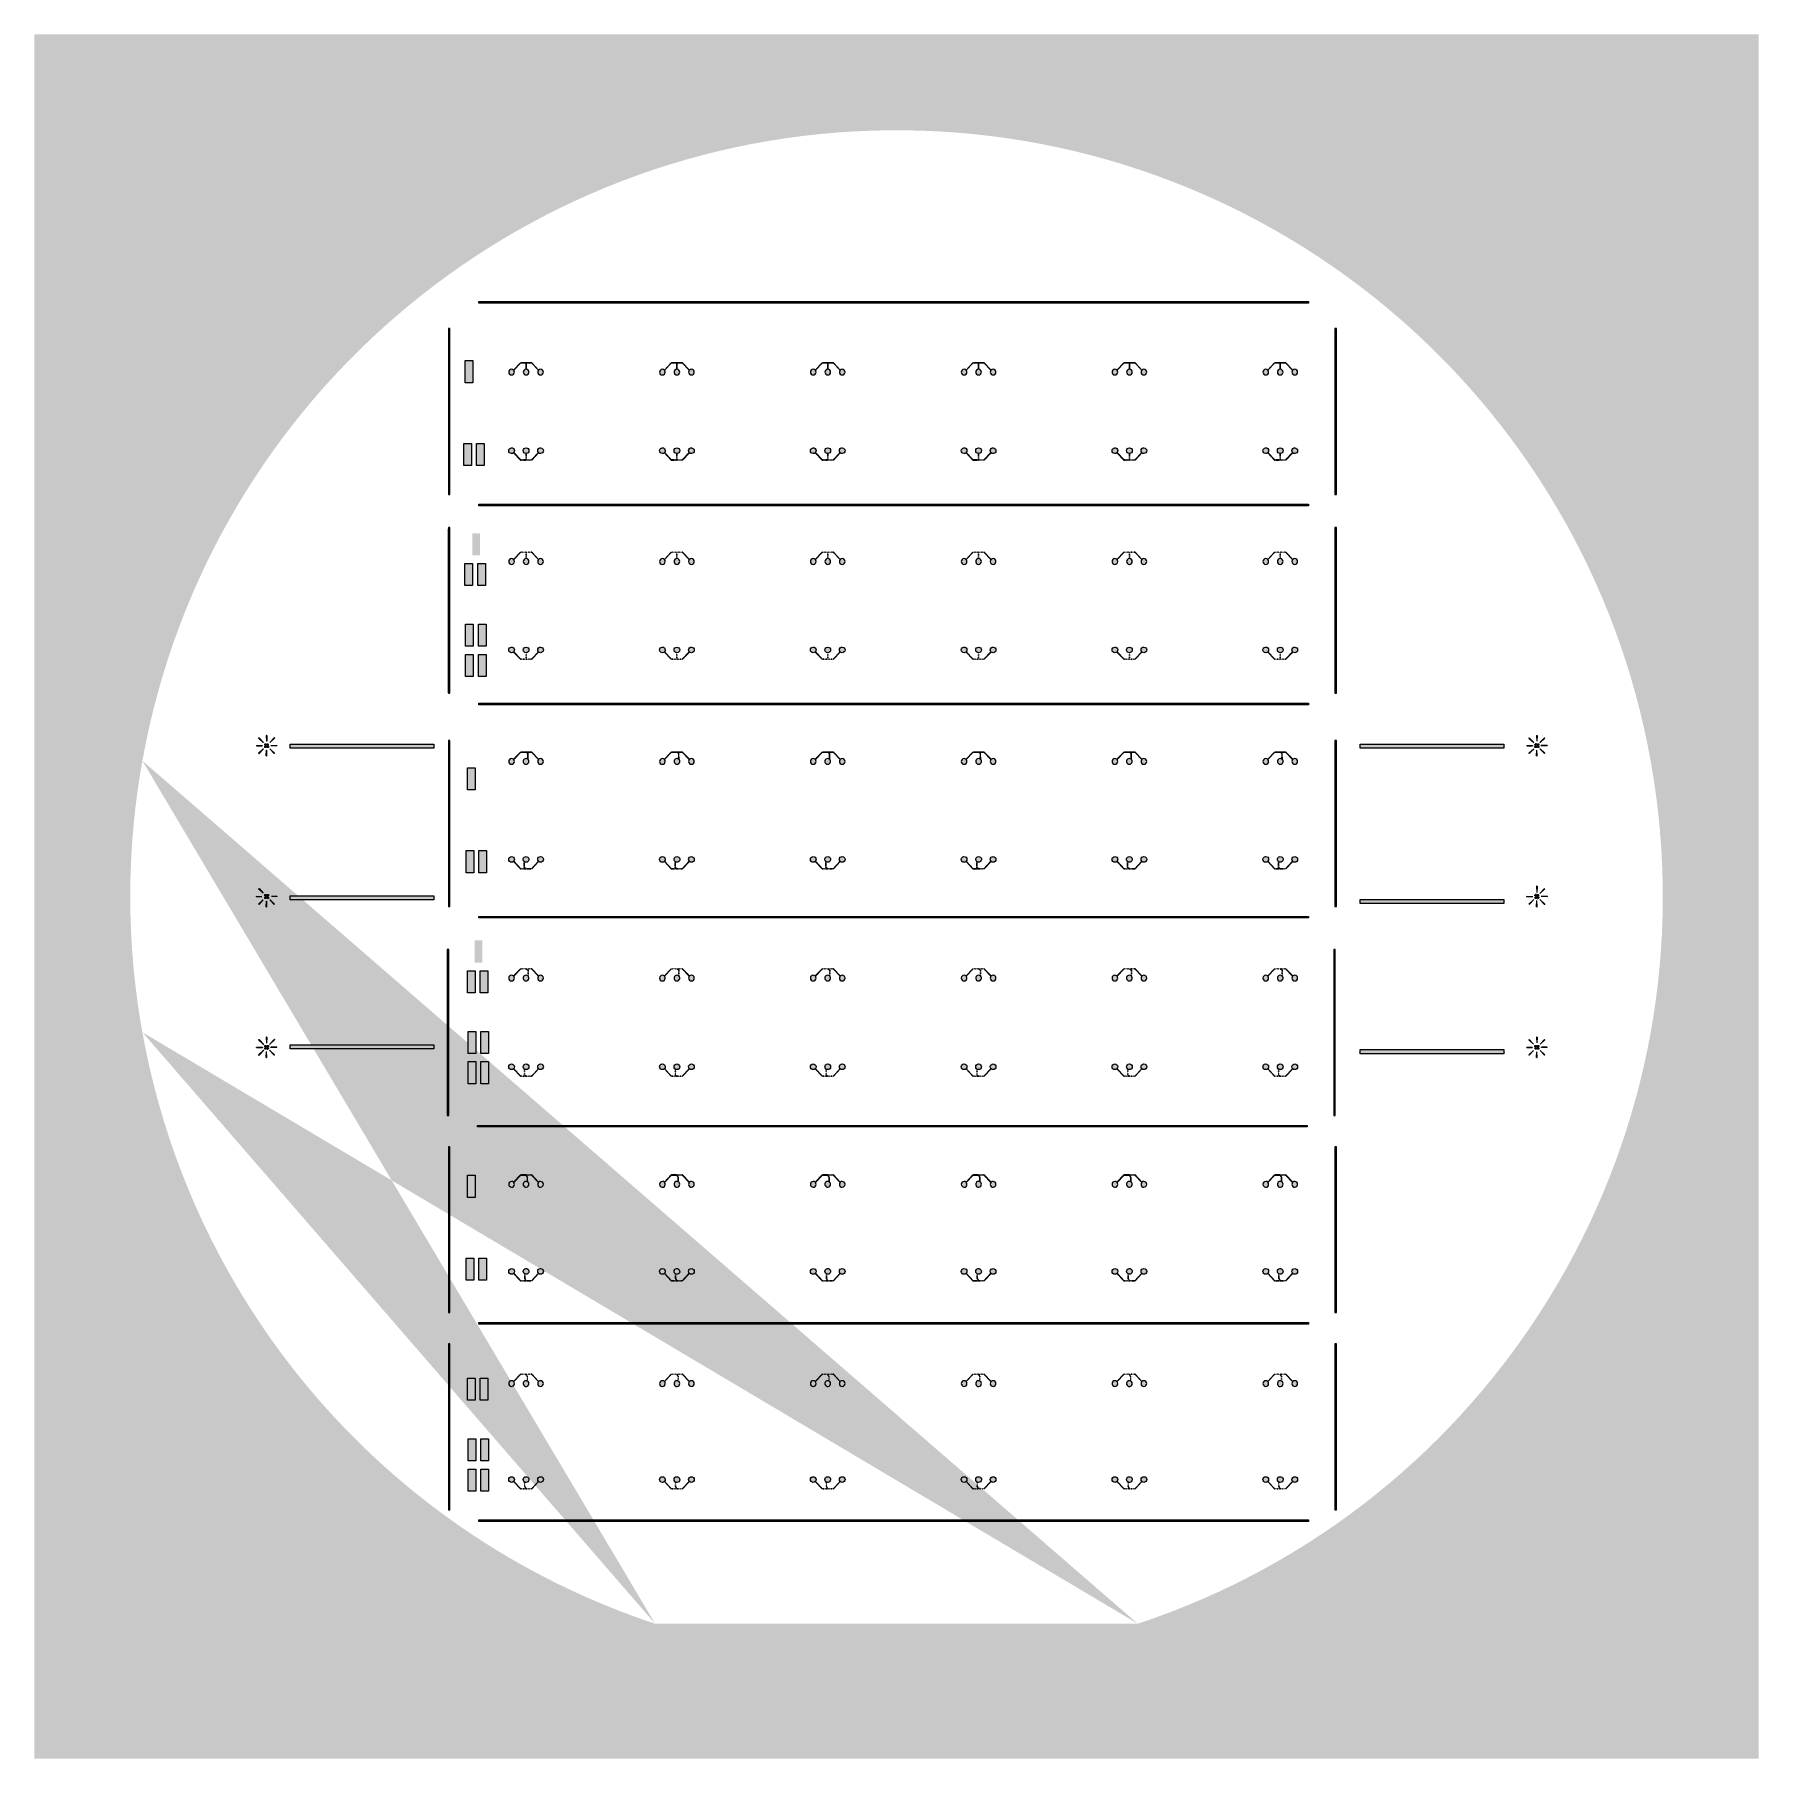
# Model space of a CAD drawing. Header units: inches. Extents: x 0 to 114300, y 0 to 114300.
import ezdxf

# ---------------------------------------------------------------- set-up
doc = ezdxf.new("R2010")
doc.units = ezdxf.units.IN
doc.header["$MEASUREMENT"] = 0
pattern_1 = [(45, (159.85542, -26995.59097), (-0.08838834765, 0.08838834765), [])]
pattern_2 = [(45, (159.85542, -54010.22259), (-0.08838834765, 0.08838834765), [])]

# ---------------------------------------------------------------- blocks, each defined once
blk = doc.blocks.new('*U64')
for p, q in [((-374, 405), (-830, -77)), ((-355, 402), (-819, -88)), ((-374, 405), (-355, 405)), ((-355, 402), (-355, 405)), ((355, 402), (355, 405)), ((374, 405), (355, 405)), ((355, 402), (819, -88)), ((374, 405), (830, -77))]:
    blk.add_line(p, q)
for points in [[(-351, 402), (-351, 405), (-354, 405), (-354, 402)], [(-347, 402), (-347, 405), (-350, 405), (-350, 402)], [(-343, 402), (-343, 405), (-346, 405), (-346, 402)], [(-339, 402), (-339, 405), (-342, 405), (-342, 402)], [(-335, 402), (-335, 405), (-338, 405), (-338, 402)], [(-331, 402), (-331, 405), (-334, 405), (-334, 402)], [(-327, 402), (-327, 405), (-330, 405), (-330, 402)], [(-323, 402), (-323, 405), (-326, 405), (-326, 402)], [(-319, 402), (-319, 405), (-322, 405), (-322, 402)], [(-315, 402), (-315, 405), (-318, 405), (-318, 402)], [(-311, 402), (-311, 405), (-314, 405), (-314, 402)], [(-307, 402), (-307, 405), (-310, 405), (-310, 402)], [(-303, 402), (-303, 405), (-306, 405), (-306, 402)], [(-299, 402), (-299, 405), (-302, 405), (-302, 402)], [(-295, 402), (-295, 405), (-298, 405), (-298, 402)], [(-291, 402), (-291, 405), (-294, 405), (-294, 402)], [(-287, 402), (-287, 405), (-290, 405), (-290, 402)], [(-283, 402), (-283, 405), (-286, 405), (-286, 402)], [(-279, 402), (-279, 405), (-282, 405), (-282, 402)], [(-275, 402), (-275, 405), (-278, 405), (-278, 402)], [(-271, 402), (-271, 405), (-274, 405), (-274, 402)], [(-267, 402), (-267, 405), (-270, 405), (-270, 402)], [(-263, 402), (-263, 405), (-266, 405), (-266, 402)], [(-259, 402), (-259, 405), (-262, 405), (-262, 402)], [(-255, 402), (-255, 405), (-258, 405), (-258, 402)], [(-251, 402), (-251, 405), (-254, 405), (-254, 402)], [(-247, 402), (-247, 405), (-250, 405), (-250, 402)], [(-243, 402), (-243, 405), (-246, 405), (-246, 402)], [(-239, 402), (-239, 405), (-242, 405), (-242, 402)], [(-235, 402), (-235, 405), (-238, 405), (-238, 402)], [(-231, 402), (-231, 405), (-234, 405), (-234, 402)], [(-227, 402), (-227, 405), (-230, 405), (-230, 402)], [(-223, 402), (-223, 405), (-226, 405), (-226, 402)], [(-219, 402), (-219, 405), (-222, 405), (-222, 402)], [(-215, 402), (-215, 405), (-218, 405), (-218, 402)], [(-211, 402), (-211, 405), (-214, 405), (-214, 402)], [(-207, 402), (-207, 405), (-210, 405), (-210, 402)], [(-203, 402), (-203, 405), (-206, 405), (-206, 402)], [(-199, 402), (-199, 405), (-202, 405), (-202, 402)], [(-195, 402), (-195, 405), (-198, 405), (-198, 402)], [(-191, 402), (-191, 405), (-194, 405), (-194, 402)], [(-187, 402), (-187, 405), (-190, 405), (-190, 402)], [(-183, 402), (-183, 405), (-186, 405), (-186, 402)], [(-179, 402), (-179, 405), (-182, 405), (-182, 402)], [(-175, 402), (-175, 405), (-178, 405), (-178, 402)], [(-171, 402), (-171, 405), (-174, 405), (-174, 402)], [(-167, 402), (-167, 405), (-170, 405), (-170, 402)], [(-163, 402), (-163, 405), (-166, 405), (-166, 402)], [(-159, 402), (-159, 405), (-162, 405), (-162, 402)], [(-155, 402), (-155, 405), (-158, 405), (-158, 402)], [(-151, 402), (-151, 405), (-154, 405), (-154, 402)], [(-147, 402), (-147, 405), (-150, 405), (-150, 402)], [(-143, 402), (-143, 405), (-146, 405), (-146, 402)], [(-139, 402), (-139, 405), (-142, 405), (-142, 402)], [(-135, 402), (-135, 405), (-138, 405), (-138, 402)], [(-131, 402), (-131, 405), (-134, 405), (-134, 402)], [(-127, 402), (-127, 405), (-130, 405), (-130, 402)], [(-123, 402), (-123, 405), (-126, 405), (-126, 402)], [(-119, 402), (-119, 405), (-122, 405), (-122, 402)], [(-115, 402), (-115, 405), (-118, 405), (-118, 402)], [(-111, 402), (-111, 405), (-114, 405), (-114, 402)], [(-107, 402), (-107, 405), (-110, 405), (-110, 402)], [(-103, 402), (-103, 405), (-106, 405), (-106, 402)], [(-99, 402), (-99, 405), (-102, 405), (-102, 402)], [(-95, 402), (-95, 405), (-98, 405), (-98, 402)], [(-91, 402), (-91, 405), (-94, 405), (-94, 402)], [(-87, 402), (-87, 405), (-90, 405), (-90, 402)], [(-83, 402), (-83, 405), (-86, 405), (-86, 402)], [(-79, 402), (-79, 405), (-82, 405), (-82, 402)], [(-75, 402), (-75, 405), (-78, 405), (-78, 402)], [(-71, 402), (-71, 405), (-74, 405), (-74, 402)], [(-67, 402), (-67, 405), (-70, 405), (-70, 402)], [(-63, 402), (-63, 405), (-66, 405), (-66, 402)], [(-59, 402), (-59, 405), (-62, 405), (-62, 402)], [(-55, 402), (-55, 405), (-58, 405), (-58, 402)], [(-51, 402), (-51, 405), (-54, 405), (-54, 402)], [(-47, 402), (-47, 405), (-50, 405), (-50, 402)], [(-43, 402), (-43, 405), (-46, 405), (-46, 402)], [(-39, 402), (-39, 405), (-42, 405), (-42, 402)], [(-35, 402), (-35, 405), (-38, 405), (-38, 402)], [(-31, 402), (-31, 405), (-34, 405), (-34, 402)], [(-27, 402), (-27, 405), (-30, 405), (-30, 402)], [(-23, 402), (-23, 405), (-26, 405), (-26, 402)], [(-19, 402), (-19, 405), (-22, 405), (-22, 402)], [(-15, 402), (-15, 405), (-18, 405), (-18, 402)], [(-11, 402), (-11, 405), (-14, 405), (-14, 402)], [(-7, 402), (-7, 405), (-10, 405), (-10, 402)], [(-3, 402), (-3, 405), (-6, 405), (-6, 402)], [(1, 401), (-2, 401), (-2, 398), (1, 398)], [(1, 397), (-2, 397), (-2, 394), (1, 394)], [(1, 393), (-2, 393), (-2, 390), (1, 390)], [(1, 389), (-2, 389), (-2, 386), (1, 386)], [(1, 385), (-2, 385), (-2, 382), (1, 382)], [(1, 381), (-2, 381), (-2, 378), (1, 378)], [(1, 377), (-2, 377), (-2, 374), (1, 374)], [(1, 373), (-2, 373), (-2, 370), (1, 370)], [(1, 369), (-2, 369), (-2, 366), (1, 366)], [(1, 365), (-2, 365), (-2, 362), (1, 362)], [(1, 361), (-2, 361), (-2, 358), (1, 358)], [(1, 357), (-2, 357), (-2, 354), (1, 354)], [(1, 353), (-2, 353), (-2, 350), (1, 350)], [(1, 349), (-2, 349), (-2, 346), (1, 346)], [(1, 345), (-2, 345), (-2, 342), (1, 342)], [(1, 341), (-2, 341), (-2, 338), (1, 338)], [(1, 337), (-2, 337), (-2, 334), (1, 334)], [(1, 333), (-2, 333), (-2, 330), (1, 330)], [(1, 329), (-2, 329), (-2, 326), (1, 326)], [(1, 325), (-2, 325), (-2, 322), (1, 322)], [(1, 321), (-2, 321), (-2, 318), (1, 318)], [(1, 317), (-2, 317), (-2, 314), (1, 314)], [(1, 313), (-2, 313), (-2, 310), (1, 310)], [(1, 309), (-2, 309), (-2, 306), (1, 306)], [(1, 305), (-2, 305), (-2, 302), (1, 302)], [(1, 301), (-2, 301), (-2, 298), (1, 298)], [(1, 297), (-2, 297), (-2, 294), (1, 294)], [(1, 293), (-2, 293), (-2, 290), (1, 290)], [(1, 289), (-2, 289), (-2, 286), (1, 286)], [(1, 285), (-2, 285), (-2, 282), (1, 282)], [(1, 281), (-2, 281), (-2, 278), (1, 278)], [(1, 277), (-2, 277), (-2, 274), (1, 274)], [(1, 273), (-2, 273), (-2, 270), (1, 270)], [(1, 269), (-2, 269), (-2, 266), (1, 266)], [(1, 265), (-2, 265), (-2, 262), (1, 262)], [(1, 261), (-2, 261), (-2, 258), (1, 258)], [(1, 257), (-2, 257), (-2, 254), (1, 254)], [(1, 253), (-2, 253), (-2, 250), (1, 250)], [(1, 249), (-2, 249), (-2, 246), (1, 246)], [(1, 245), (-2, 245), (-2, 242), (1, 242)], [(1, 241), (-2, 241), (-2, 238), (1, 238)], [(1, 237), (-2, 237), (-2, 234), (1, 234)], [(1, 233), (-2, 233), (-2, 230), (1, 230)], [(1, 229), (-2, 229), (-2, 226), (1, 226)], [(1, 225), (-2, 225), (-2, 222), (1, 222)], [(1, 221), (-2, 221), (-2, 218), (1, 218)], [(1, 217), (-2, 217), (-2, 214), (1, 214)], [(1, 213), (-2, 213), (-2, 210), (1, 210)], [(1, 209), (-2, 209), (-2, 206), (1, 206)], [(1, 205), (-2, 205), (-2, 202), (1, 202)], [(1, 201), (-2, 201), (-2, 198), (1, 198)], [(1, 197), (-2, 197), (-2, 194), (1, 194)], [(1, 193), (-2, 193), (-2, 190), (1, 190)], [(1, 189), (-2, 189), (-2, 186), (1, 186)], [(1, 185), (-2, 185), (-2, 182), (1, 182)], [(1, 181), (-2, 181), (-2, 178), (1, 178)], [(1, 177), (-2, 177), (-2, 174), (1, 174)], [(1, 173), (-2, 173), (-2, 170), (1, 170)], [(1, 169), (-2, 169), (-2, 166), (1, 166)], [(1, 165), (-2, 165), (-2, 162), (1, 162)], [(1, 161), (-2, 161), (-2, 158), (1, 158)], [(1, 157), (-2, 157), (-2, 154), (1, 154)], [(1, 153), (-2, 153), (-2, 150), (1, 150)], [(1, 149), (-2, 149), (-2, 146), (1, 146)], [(1, 145), (-2, 145), (-2, 142), (1, 142)], [(1, 141), (-2, 141), (-2, 138), (1, 138)], [(1, 137), (-2, 137), (-2, 134), (1, 134)], [(1, 133), (-2, 133), (-2, 130), (1, 130)], [(1, 129), (-2, 129), (-2, 126), (1, 126)], [(1, 125), (-2, 125), (-2, 122), (1, 122)], [(1, 121), (-2, 121), (-2, 118), (1, 118)], [(1, 117), (-2, 117), (-2, 114), (1, 114)], [(1, 113), (-2, 113), (-2, 110), (1, 110)], [(1, 109), (-2, 109), (-2, 106), (1, 106)], [(1, 105), (-2, 105), (-2, 102), (1, 102)], [(1, 101), (-2, 101), (-2, 98), (1, 98)], [(1, 97), (-2, 97), (-2, 94), (1, 94)], [(1, 93), (-2, 93), (-2, 90), (1, 90)], [(1, 89), (-2, 89), (-2, 86), (1, 86)], [(1, 85), (-2, 85), (-2, 82), (1, 82)], [(1, 81), (-2, 81), (-2, 78), (1, 78)], [(1, 77), (-2, 77), (-2, 74), (1, 74)], [(1, 73), (-2, 73), (-2, 70), (1, 70)], [(1, 69), (-2, 69), (-2, 66), (1, 66)], [(1, 65), (-2, 65), (-2, 62), (1, 62)], [(1, 61), (-2, 61), (-2, 58), (1, 58)], [(1, 57), (-2, 57), (-2, 54), (1, 54)], [(1, 53), (-2, 53), (-2, 50), (1, 50)], [(1, 49), (-2, 49), (-2, 46), (1, 46)], [(1, 45), (-2, 45), (-2, 42), (1, 42)], [(1, 41), (-2, 41), (-2, 38), (1, 38)], [(1, 37), (-2, 37), (-2, 34), (1, 34)], [(1, 33), (-2, 33), (-2, 30), (1, 30)], [(1, 29), (-2, 29), (-2, 26), (1, 26)], [(1, 25), (-2, 25), (-2, 22), (1, 22)], [(1, 21), (-2, 21), (-2, 18), (1, 18)], [(1, 17), (-2, 17), (-2, 14), (1, 14)], [(1, 13), (-2, 13), (-2, 10), (1, 10)], [(1, 9), (-2, 9), (-2, 6), (1, 6)], [(1, 5), (-2, 5), (-2, 2), (1, 2)], [(1, 1), (-2, 1), (-2, -2), (1, -2)], [(-2, 402), (-2, 405), (1, 405), (1, 402)], [(3, 402), (3, 405), (6, 405), (6, 402)], [(7, 402), (7, 405), (10, 405), (10, 402)], [(11, 402), (11, 405), (14, 405), (14, 402)], [(15, 402), (15, 405), (18, 405), (18, 402)], [(19, 402), (19, 405), (22, 405), (22, 402)], [(23, 402), (23, 405), (26, 405), (26, 402)], [(27, 402), (27, 405), (30, 405), (30, 402)], [(31, 402), (31, 405), (34, 405), (34, 402)], [(35, 402), (35, 405), (38, 405), (38, 402)], [(39, 402), (39, 405), (42, 405), (42, 402)], [(43, 402), (43, 405), (46, 405), (46, 402)], [(47, 402), (47, 405), (50, 405), (50, 402)], [(51, 402), (51, 405), (54, 405), (54, 402)], [(55, 402), (55, 405), (58, 405), (58, 402)], [(59, 402), (59, 405), (62, 405), (62, 402)], [(63, 402), (63, 405), (66, 405), (66, 402)], [(67, 402), (67, 405), (70, 405), (70, 402)], [(71, 402), (71, 405), (74, 405), (74, 402)], [(75, 402), (75, 405), (78, 405), (78, 402)], [(79, 402), (79, 405), (82, 405), (82, 402)], [(83, 402), (83, 405), (86, 405), (86, 402)], [(87, 402), (87, 405), (90, 405), (90, 402)], [(91, 402), (91, 405), (94, 405), (94, 402)], [(95, 402), (95, 405), (98, 405), (98, 402)], [(99, 402), (99, 405), (102, 405), (102, 402)], [(103, 402), (103, 405), (106, 405), (106, 402)], [(107, 402), (107, 405), (110, 405), (110, 402)], [(111, 402), (111, 405), (114, 405), (114, 402)], [(115, 402), (115, 405), (118, 405), (118, 402)], [(119, 402), (119, 405), (122, 405), (122, 402)], [(123, 402), (123, 405), (126, 405), (126, 402)], [(127, 402), (127, 405), (130, 405), (130, 402)], [(131, 402), (131, 405), (134, 405), (134, 402)], [(135, 402), (135, 405), (138, 405), (138, 402)], [(139, 402), (139, 405), (142, 405), (142, 402)], [(143, 402), (143, 405), (146, 405), (146, 402)], [(147, 402), (147, 405), (150, 405), (150, 402)], [(151, 402), (151, 405), (154, 405), (154, 402)], [(155, 402), (155, 405), (158, 405), (158, 402)], [(159, 402), (159, 405), (162, 405), (162, 402)], [(163, 402), (163, 405), (166, 405), (166, 402)], [(167, 402), (167, 405), (170, 405), (170, 402)], [(171, 402), (171, 405), (174, 405), (174, 402)], [(175, 402), (175, 405), (178, 405), (178, 402)], [(179, 402), (179, 405), (182, 405), (182, 402)], [(183, 402), (183, 405), (186, 405), (186, 402)], [(187, 402), (187, 405), (190, 405), (190, 402)], [(191, 402), (191, 405), (194, 405), (194, 402)], [(195, 402), (195, 405), (198, 405), (198, 402)], [(199, 402), (199, 405), (202, 405), (202, 402)], [(203, 402), (203, 405), (206, 405), (206, 402)], [(207, 402), (207, 405), (210, 405), (210, 402)], [(211, 402), (211, 405), (214, 405), (214, 402)], [(215, 402), (215, 405), (218, 405), (218, 402)], [(219, 402), (219, 405), (222, 405), (222, 402)], [(223, 402), (223, 405), (226, 405), (226, 402)], [(227, 402), (227, 405), (230, 405), (230, 402)], [(231, 402), (231, 405), (234, 405), (234, 402)], [(235, 402), (235, 405), (238, 405), (238, 402)], [(239, 402), (239, 405), (242, 405), (242, 402)], [(243, 402), (243, 405), (246, 405), (246, 402)], [(247, 402), (247, 405), (250, 405), (250, 402)], [(251, 402), (251, 405), (254, 405), (254, 402)], [(255, 402), (255, 405), (258, 405), (258, 402)], [(259, 402), (259, 405), (262, 405), (262, 402)], [(263, 402), (263, 405), (266, 405), (266, 402)], [(267, 402), (267, 405), (270, 405), (270, 402)], [(271, 402), (271, 405), (274, 405), (274, 402)], [(275, 402), (275, 405), (278, 405), (278, 402)], [(279, 402), (279, 405), (282, 405), (282, 402)], [(283, 402), (283, 405), (286, 405), (286, 402)], [(287, 402), (287, 405), (290, 405), (290, 402)], [(291, 402), (291, 405), (294, 405), (294, 402)], [(295, 402), (295, 405), (298, 405), (298, 402)], [(299, 402), (299, 405), (302, 405), (302, 402)], [(303, 402), (303, 405), (306, 405), (306, 402)], [(307, 402), (307, 405), (310, 405), (310, 402)], [(311, 402), (311, 405), (314, 405), (314, 402)], [(315, 402), (315, 405), (318, 405), (318, 402)], [(319, 402), (319, 405), (322, 405), (322, 402)], [(323, 402), (323, 405), (326, 405), (326, 402)], [(327, 402), (327, 405), (330, 405), (330, 402)], [(331, 402), (331, 405), (334, 405), (334, 402)], [(335, 402), (335, 405), (338, 405), (338, 402)], [(339, 402), (339, 405), (342, 405), (342, 402)], [(343, 402), (343, 405), (346, 405), (346, 402)], [(347, 402), (347, 405), (350, 405), (350, 402)], [(351, 402), (351, 405), (354, 405), (354, 402)], [(1, -3), (-2, -3), (-2, -6), (1, -6)], [(1, -7), (-2, -7), (-2, -10), (1, -10)], [(1, -11), (-2, -11), (-2, -14), (1, -14)], [(1, -15), (-2, -15), (-2, -18), (1, -18)], [(1, -19), (-2, -19), (-2, -22), (1, -22)]]:
    blk.add_lwpolyline(points, close=True)
blk.add_lwpolyline([(1, -25), (1, -23), (-2, -23), (-2, -25)])
for centre, start, end in [((-961, -215), 46.52592, 41.74005), ((0, -215), 90.45234, 89.54766), ((961, -215), 138.25995, 133.47408)]:
    blk.add_arc(centre, 190, start, end)
blk = doc.blocks.new('*U65')
at = {"color": 0, "linetype": 'ByBlock', "lineweight": -2, "transparency": 16777216}
for p in [(0, 0), (10000, 0), (20000, 0), (30000, 0), (40000, 0), (50000, 0)]:
    blk.add_blockref('*U64', p, dxfattribs=at)
blk = doc.blocks.new('*U75')
blk.add_lwpolyline([(-2, 1), (-2, -2), (1, -2), (1, 1)], close=True)
blk = doc.blocks.new('*U76')
at = {"color": 0, "linetype": 'ByBlock', "lineweight": -2, "transparency": 16777216}
for p in [(0, 426), (0, 420), (0, 414), (0, 408), (0, 402), (0, 396), (0, 390), (0, 384), (0, 378), (0, 372), (0, 366), (0, 360), (0, 354), (0, 348), (0, 342), (0, 336), (0, 330), (0, 324), (0, 318), (0, 312), (0, 306), (0, 300), (0, 294), (0, 288), (0, 282), (0, 276), (0, 270), (0, 264), (0, 258), (0, 252), (0, 246), (0, 240), (0, 234), (0, 228), (0, 222), (0, 216), (0, 210), (0, 204), (0, 198), (0, 192), (0, 186), (0, 180), (0, 174), (0, 168), (0, 162), (0, 156), (0, 150), (0, 144), (0, 138), (0, 132), (0, 126), (0, 120), (0, 114), (0, 108), (0, 102), (0, 96), (0, 90), (0, 84), (0, 78), (0, 72), (0, 66), (0, 60), (0, 54), (0, 48), (0, 42), (0, 36), (0, 30), (0, 24), (0, 18), (0, 12), (0, 6), (0, 0)]:
    blk.add_blockref('*U75', p, dxfattribs=at)
blk = doc.blocks.new('*U66')
for p, q in [((-374, 405), (-830, -77)), ((-356, 402), (-819, -88)), ((-374, 405), (-356, 405)), ((-356, 405), (-353, 405)), ((-353, 402), (-356, 402)), ((-353, 405), (-353, 402)), ((356, 405), (353, 405)), ((353, 405), (353, 402)), ((353, 402), (356, 402)), ((374, 405), (356, 405)), ((356, 402), (819, -88)), ((374, 405), (830, -77)), ((-2, -25), (1, -25))]:
    blk.add_line(p, q)
for points in [[(-350, 405), (-347, 405), (-347, 402), (-350, 402)], [(-344, 405), (-341, 405), (-341, 402), (-344, 402)], [(-338, 405), (-335, 405), (-335, 402), (-338, 402)], [(-332, 405), (-329, 405), (-329, 402), (-332, 402)], [(-326, 405), (-323, 405), (-323, 402), (-326, 402)], [(-320, 405), (-317, 405), (-317, 402), (-320, 402)], [(-314, 405), (-311, 405), (-311, 402), (-314, 402)], [(-308, 405), (-305, 405), (-305, 402), (-308, 402)], [(-302, 405), (-299, 405), (-299, 402), (-302, 402)], [(-296, 405), (-293, 405), (-293, 402), (-296, 402)], [(-290, 405), (-287, 405), (-287, 402), (-290, 402)], [(-284, 405), (-281, 405), (-281, 402), (-284, 402)], [(-278, 405), (-275, 405), (-275, 402), (-278, 402)], [(-272, 405), (-269, 405), (-269, 402), (-272, 402)], [(-266, 405), (-263, 405), (-263, 402), (-266, 402)], [(-260, 405), (-257, 405), (-257, 402), (-260, 402)], [(-254, 405), (-251, 405), (-251, 402), (-254, 402)], [(-248, 405), (-245, 405), (-245, 402), (-248, 402)], [(-242, 405), (-239, 405), (-239, 402), (-242, 402)], [(-236, 405), (-233, 405), (-233, 402), (-236, 402)], [(-230, 405), (-227, 405), (-227, 402), (-230, 402)], [(-224, 405), (-221, 405), (-221, 402), (-224, 402)], [(-218, 405), (-215, 405), (-215, 402), (-218, 402)], [(-212, 405), (-209, 405), (-209, 402), (-212, 402)], [(-206, 405), (-203, 405), (-203, 402), (-206, 402)], [(-200, 405), (-197, 405), (-197, 402), (-200, 402)], [(-194, 405), (-191, 405), (-191, 402), (-194, 402)], [(-188, 405), (-185, 405), (-185, 402), (-188, 402)], [(-182, 405), (-179, 405), (-179, 402), (-182, 402)], [(-176, 405), (-173, 405), (-173, 402), (-176, 402)], [(-170, 405), (-167, 405), (-167, 402), (-170, 402)], [(-164, 405), (-161, 405), (-161, 402), (-164, 402)], [(-158, 405), (-155, 405), (-155, 402), (-158, 402)], [(-152, 405), (-149, 405), (-149, 402), (-152, 402)], [(-146, 405), (-143, 405), (-143, 402), (-146, 402)], [(-140, 405), (-137, 405), (-137, 402), (-140, 402)], [(-134, 405), (-131, 405), (-131, 402), (-134, 402)], [(-128, 405), (-125, 405), (-125, 402), (-128, 402)], [(-122, 405), (-119, 405), (-119, 402), (-122, 402)], [(-116, 405), (-113, 405), (-113, 402), (-116, 402)], [(-110, 405), (-107, 405), (-107, 402), (-110, 402)], [(-104, 405), (-101, 405), (-101, 402), (-104, 402)], [(-98, 405), (-95, 405), (-95, 402), (-98, 402)], [(-92, 405), (-89, 405), (-89, 402), (-92, 402)], [(-86, 405), (-83, 405), (-83, 402), (-86, 402)], [(-80, 405), (-77, 405), (-77, 402), (-80, 402)], [(-74, 405), (-71, 405), (-71, 402), (-74, 402)], [(-68, 405), (-65, 405), (-65, 402), (-68, 402)], [(-62, 405), (-59, 405), (-59, 402), (-62, 402)], [(-56, 405), (-53, 405), (-53, 402), (-56, 402)], [(-50, 405), (-47, 405), (-47, 402), (-50, 402)], [(-44, 405), (-41, 405), (-41, 402), (-44, 402)], [(-38, 405), (-35, 405), (-35, 402), (-38, 402)], [(-32, 405), (-29, 405), (-29, 402), (-32, 402)], [(-26, 405), (-23, 405), (-23, 402), (-26, 402)], [(-20, 405), (-17, 405), (-17, 402), (-20, 402)], [(-14, 405), (-11, 405), (-11, 402), (-14, 402)], [(-8, 405), (-5, 405), (-5, 402), (-8, 402)], [(8, 405), (5, 405), (5, 402), (8, 402)], [(14, 405), (11, 405), (11, 402), (14, 402)], [(20, 405), (17, 405), (17, 402), (20, 402)], [(26, 405), (23, 405), (23, 402), (26, 402)], [(32, 405), (29, 405), (29, 402), (32, 402)], [(38, 405), (35, 405), (35, 402), (38, 402)], [(44, 405), (41, 405), (41, 402), (44, 402)], [(50, 405), (47, 405), (47, 402), (50, 402)], [(56, 405), (53, 405), (53, 402), (56, 402)], [(62, 405), (59, 405), (59, 402), (62, 402)], [(68, 405), (65, 405), (65, 402), (68, 402)], [(74, 405), (71, 405), (71, 402), (74, 402)], [(80, 405), (77, 405), (77, 402), (80, 402)], [(86, 405), (83, 405), (83, 402), (86, 402)], [(92, 405), (89, 405), (89, 402), (92, 402)], [(98, 405), (95, 405), (95, 402), (98, 402)], [(104, 405), (101, 405), (101, 402), (104, 402)], [(110, 405), (107, 405), (107, 402), (110, 402)], [(116, 405), (113, 405), (113, 402), (116, 402)], [(122, 405), (119, 405), (119, 402), (122, 402)], [(128, 405), (125, 405), (125, 402), (128, 402)], [(134, 405), (131, 405), (131, 402), (134, 402)], [(140, 405), (137, 405), (137, 402), (140, 402)], [(146, 405), (143, 405), (143, 402), (146, 402)], [(152, 405), (149, 405), (149, 402), (152, 402)], [(158, 405), (155, 405), (155, 402), (158, 402)], [(164, 405), (161, 405), (161, 402), (164, 402)], [(170, 405), (167, 405), (167, 402), (170, 402)], [(176, 405), (173, 405), (173, 402), (176, 402)], [(182, 405), (179, 405), (179, 402), (182, 402)], [(188, 405), (185, 405), (185, 402), (188, 402)], [(194, 405), (191, 405), (191, 402), (194, 402)], [(200, 405), (197, 405), (197, 402), (200, 402)], [(206, 405), (203, 405), (203, 402), (206, 402)], [(212, 405), (209, 405), (209, 402), (212, 402)], [(218, 405), (215, 405), (215, 402), (218, 402)], [(224, 405), (221, 405), (221, 402), (224, 402)], [(230, 405), (227, 405), (227, 402), (230, 402)], [(236, 405), (233, 405), (233, 402), (236, 402)], [(242, 405), (239, 405), (239, 402), (242, 402)], [(248, 405), (245, 405), (245, 402), (248, 402)], [(254, 405), (251, 405), (251, 402), (254, 402)], [(260, 405), (257, 405), (257, 402), (260, 402)], [(266, 405), (263, 405), (263, 402), (266, 402)], [(272, 405), (269, 405), (269, 402), (272, 402)], [(278, 405), (275, 405), (275, 402), (278, 402)], [(284, 405), (281, 405), (281, 402), (284, 402)], [(290, 405), (287, 405), (287, 402), (290, 402)], [(296, 405), (293, 405), (293, 402), (296, 402)], [(302, 405), (299, 405), (299, 402), (302, 402)], [(308, 405), (305, 405), (305, 402), (308, 402)], [(314, 405), (311, 405), (311, 402), (314, 402)], [(320, 405), (317, 405), (317, 402), (320, 402)], [(326, 405), (323, 405), (323, 402), (326, 402)], [(332, 405), (329, 405), (329, 402), (332, 402)], [(338, 405), (335, 405), (335, 402), (338, 402)], [(344, 405), (341, 405), (341, 402), (344, 402)], [(350, 405), (347, 405), (347, 402), (350, 402)]]:
    blk.add_lwpolyline(points, close=True)
for centre, start, end in [((-961, -215), 46.52592, 41.74005), ((0, -215), 90.45234, 89.54766), ((961, -215), 138.25995, 133.47408)]:
    blk.add_arc(centre, 190, start, end)
at = {"xscale": -1, "rotation": 180}
blk.add_blockref('*U76', (0, 403), dxfattribs=at)
blk = doc.blocks.new('*U67')
at = {"color": 0, "linetype": 'ByBlock', "lineweight": -2, "transparency": 16777216}
for p in [(0, 0), (10000, 0), (20000, 0), (30000, 0), (40000, 0), (50000, 0)]:
    blk.add_blockref('*U66', p, dxfattribs=at)
blk = doc.blocks.new('*U82')
blk.add_lwpolyline([(-2, -2), (-2, 1), (1, 1), (1, -2)], close=True)
blk = doc.blocks.new('*U83')
at = {"color": 0, "linetype": 'ByBlock', "lineweight": -2, "transparency": 16777216}
for p in [(0, 0), (8, 0), (16, 0), (24, 0), (32, 0), (40, 0), (48, 0), (56, 0), (64, 0), (72, 0), (80, 0), (88, 0), (96, 0), (104, 0), (112, 0), (120, 0), (128, 0), (136, 0), (144, 0), (152, 0), (160, 0), (168, 0), (176, 0), (184, 0), (192, 0), (200, 0), (208, 0), (216, 0), (224, 0), (232, 0), (240, 0), (248, 0), (256, 0), (264, 0), (272, 0), (280, 0), (288, 0), (296, 0), (304, 0), (312, 0), (320, 0), (328, 0), (336, 0), (344, 0), (352, 0), (360, 0), (368, 0), (376, 0), (384, 0), (392, 0), (400, 0), (408, 0), (416, 0), (424, 0)]:
    blk.add_blockref('*U82', p, dxfattribs=at)
blk = doc.blocks.new('*U77')
for p, q in [((-374, 405), (-830, -77)), ((-355, 402), (-819, -88)), ((-374, 405), (-355, 405)), ((-355, 402), (-355, 405)), ((355, 402), (355, 405)), ((374, 405), (355, 405)), ((355, 402), (819, -88)), ((374, 405), (830, -77))]:
    blk.add_line(p, q)
for points in [[(-351, 402), (-351, 405), (-353, 405), (-353, 402)], [(-343, 402), (-343, 405), (-345, 405), (-345, 402)], [(-335, 402), (-335, 405), (-337, 405), (-337, 402)], [(-327, 402), (-327, 405), (-329, 405), (-329, 402)], [(-319, 402), (-319, 405), (-321, 405), (-321, 402)], [(-311, 402), (-311, 405), (-313, 405), (-313, 402)], [(-303, 402), (-303, 405), (-305, 405), (-305, 402)], [(-295, 402), (-295, 405), (-297, 405), (-297, 402)], [(-287, 402), (-287, 405), (-289, 405), (-289, 402)], [(-279, 402), (-279, 405), (-281, 405), (-281, 402)], [(-271, 402), (-271, 405), (-273, 405), (-273, 402)], [(-263, 402), (-263, 405), (-265, 405), (-265, 402)], [(-255, 402), (-255, 405), (-257, 405), (-257, 402)], [(-247, 402), (-247, 405), (-249, 405), (-249, 402)], [(-239, 402), (-239, 405), (-241, 405), (-241, 402)], [(-231, 402), (-231, 405), (-233, 405), (-233, 402)], [(-223, 402), (-223, 405), (-225, 405), (-225, 402)], [(-215, 402), (-215, 405), (-217, 405), (-217, 402)], [(-207, 402), (-207, 405), (-209, 405), (-209, 402)], [(-199, 402), (-199, 405), (-201, 405), (-201, 402)], [(-191, 402), (-191, 405), (-193, 405), (-193, 402)], [(-183, 402), (-183, 405), (-185, 405), (-185, 402)], [(-175, 402), (-175, 405), (-177, 405), (-177, 402)], [(-167, 402), (-167, 405), (-169, 405), (-169, 402)], [(-159, 402), (-159, 405), (-161, 405), (-161, 402)], [(-151, 402), (-151, 405), (-153, 405), (-153, 402)], [(-143, 402), (-143, 405), (-145, 405), (-145, 402)], [(-135, 402), (-135, 405), (-137, 405), (-137, 402)], [(-127, 402), (-127, 405), (-129, 405), (-129, 402)], [(-119, 402), (-119, 405), (-121, 405), (-121, 402)], [(-111, 402), (-111, 405), (-113, 405), (-113, 402)], [(-103, 402), (-103, 405), (-105, 405), (-105, 402)], [(-95, 402), (-95, 405), (-97, 405), (-97, 402)], [(-87, 402), (-87, 405), (-89, 405), (-89, 402)], [(-79, 402), (-79, 405), (-81, 405), (-81, 402)], [(-71, 402), (-71, 405), (-73, 405), (-73, 402)], [(-63, 402), (-63, 405), (-65, 405), (-65, 402)], [(-55, 402), (-55, 405), (-57, 405), (-57, 402)], [(-47, 402), (-47, 405), (-49, 405), (-49, 402)], [(-39, 402), (-39, 405), (-41, 405), (-41, 402)], [(-31, 402), (-31, 405), (-33, 405), (-33, 402)], [(-23, 402), (-23, 405), (-25, 405), (-25, 402)], [(-15, 402), (-15, 405), (-17, 405), (-17, 402)], [(-7, 402), (-7, 405), (-9, 405), (-9, 402)], [(7, 402), (7, 405), (9, 405), (9, 402)], [(15, 402), (15, 405), (17, 405), (17, 402)], [(23, 402), (23, 405), (25, 405), (25, 402)], [(31, 402), (31, 405), (33, 405), (33, 402)], [(39, 402), (39, 405), (41, 405), (41, 402)], [(47, 402), (47, 405), (49, 405), (49, 402)], [(55, 402), (55, 405), (57, 405), (57, 402)], [(63, 402), (63, 405), (65, 405), (65, 402)], [(71, 402), (71, 405), (73, 405), (73, 402)], [(79, 402), (79, 405), (81, 405), (81, 402)], [(87, 402), (87, 405), (89, 405), (89, 402)], [(95, 402), (95, 405), (97, 405), (97, 402)], [(103, 402), (103, 405), (105, 405), (105, 402)], [(111, 402), (111, 405), (113, 405), (113, 402)], [(119, 402), (119, 405), (121, 405), (121, 402)], [(127, 402), (127, 405), (129, 405), (129, 402)], [(135, 402), (135, 405), (137, 405), (137, 402)], [(143, 402), (143, 405), (145, 405), (145, 402)], [(151, 402), (151, 405), (153, 405), (153, 402)], [(159, 402), (159, 405), (161, 405), (161, 402)], [(167, 402), (167, 405), (169, 405), (169, 402)], [(175, 402), (175, 405), (177, 405), (177, 402)], [(183, 402), (183, 405), (185, 405), (185, 402)], [(191, 402), (191, 405), (193, 405), (193, 402)], [(199, 402), (199, 405), (201, 405), (201, 402)], [(207, 402), (207, 405), (209, 405), (209, 402)], [(215, 402), (215, 405), (217, 405), (217, 402)], [(223, 402), (223, 405), (225, 405), (225, 402)], [(231, 402), (231, 405), (233, 405), (233, 402)], [(239, 402), (239, 405), (241, 405), (241, 402)], [(247, 402), (247, 405), (249, 405), (249, 402)], [(255, 402), (255, 405), (257, 405), (257, 402)], [(263, 402), (263, 405), (265, 405), (265, 402)], [(271, 402), (271, 405), (273, 405), (273, 402)], [(279, 402), (279, 405), (281, 405), (281, 402)], [(287, 402), (287, 405), (289, 405), (289, 402)], [(295, 402), (295, 405), (297, 405), (297, 402)], [(303, 402), (303, 405), (305, 405), (305, 402)], [(311, 402), (311, 405), (313, 405), (313, 402)], [(319, 402), (319, 405), (321, 405), (321, 402)], [(327, 402), (327, 405), (329, 405), (329, 402)], [(335, 402), (335, 405), (337, 405), (337, 402)], [(343, 402), (343, 405), (345, 405), (345, 402)], [(351, 402), (351, 405), (353, 405), (353, 402)]]:
    blk.add_lwpolyline(points, close=True)
blk.add_lwpolyline([(1, -25), (1, -23), (-2, -23), (-2, -25)])
for centre, start, end in [((-961, -215), 46.52592, 41.74005), ((0, -215), 90.45234, 89.54766), ((961, -215), 138.25995, 133.47408)]:
    blk.add_arc(centre, 190, start, end)
at = {"xscale": -1, "rotation": 90}
blk.add_blockref('*U83', (0, 403), dxfattribs=at)
blk = doc.blocks.new('*U78')
at = {"color": 0, "linetype": 'ByBlock', "lineweight": -2, "transparency": 16777216}
for p in [(0, 0), (10000, 0), (20000, 0), (30000, 0), (40000, 0), (50000, 0)]:
    blk.add_blockref('*U77', p, dxfattribs=at)
blk = doc.blocks.new('*U84')
for p, q in [((-374, 405), (-830, -77)), ((-356, 402), (-819, -88)), ((-374, 405), (-356, 405)), ((-356, 405), (-353, 405)), ((-353, 402), (-356, 402)), ((-353, 405), (-353, 402)), ((356, 405), (353, 405)), ((353, 405), (353, 402)), ((353, 402), (356, 402)), ((374, 405), (356, 405)), ((356, 402), (819, -88)), ((374, 405), (830, -77)), ((-2, -25), (1, -25))]:
    blk.add_line(p, q)
for points in [[(-352, 402), (-348, 402), (-348, 405), (-352, 405)], [(-342, 402), (-338, 402), (-338, 405), (-342, 405)], [(-332, 402), (-328, 402), (-328, 405), (-332, 405)], [(-322, 402), (-318, 402), (-318, 405), (-322, 405)], [(-312, 402), (-308, 402), (-308, 405), (-312, 405)], [(-302, 402), (-298, 402), (-298, 405), (-302, 405)], [(-292, 402), (-288, 402), (-288, 405), (-292, 405)], [(-282, 402), (-278, 402), (-278, 405), (-282, 405)], [(-272, 402), (-268, 402), (-268, 405), (-272, 405)], [(-262, 402), (-258, 402), (-258, 405), (-262, 405)], [(-252, 402), (-248, 402), (-248, 405), (-252, 405)], [(-242, 402), (-238, 402), (-238, 405), (-242, 405)], [(-232, 402), (-228, 402), (-228, 405), (-232, 405)], [(-222, 402), (-218, 402), (-218, 405), (-222, 405)], [(-212, 402), (-208, 402), (-208, 405), (-212, 405)], [(-202, 402), (-198, 402), (-198, 405), (-202, 405)], [(-192, 402), (-188, 402), (-188, 405), (-192, 405)], [(-182, 402), (-178, 402), (-178, 405), (-182, 405)], [(-172, 402), (-168, 402), (-168, 405), (-172, 405)], [(-162, 402), (-158, 402), (-158, 405), (-162, 405)], [(-152, 402), (-148, 402), (-148, 405), (-152, 405)], [(-142, 402), (-138, 402), (-138, 405), (-142, 405)], [(-132, 402), (-128, 402), (-128, 405), (-132, 405)], [(-122, 402), (-118, 402), (-118, 405), (-122, 405)], [(-112, 402), (-108, 402), (-108, 405), (-112, 405)], [(-102, 402), (-98, 402), (-98, 405), (-102, 405)], [(-92, 402), (-88, 402), (-88, 405), (-92, 405)], [(-82, 402), (-78, 402), (-78, 405), (-82, 405)], [(-72, 402), (-68, 402), (-68, 405), (-72, 405)], [(-62, 402), (-58, 402), (-58, 405), (-62, 405)], [(-52, 402), (-48, 402), (-48, 405), (-52, 405)], [(-42, 402), (-38, 402), (-38, 405), (-42, 405)], [(-32, 402), (-28, 402), (-28, 405), (-32, 405)], [(-22, 402), (-18, 402), (-18, 405), (-22, 405)], [(-12, 402), (-8, 402), (-8, 405), (-12, 405)], [(1, 402), (-2, 402), (-2, 405), (1, 405)], [(-2, 392), (-2, 395), (1, 395), (1, 392)], [(-2, 382), (-2, 385), (1, 385), (1, 382)], [(-2, 372), (-2, 375), (1, 375), (1, 372)], [(-2, 362), (-2, 365), (1, 365), (1, 362)], [(-2, 352), (-2, 355), (1, 355), (1, 352)], [(-2, 342), (-2, 345), (1, 345), (1, 342)], [(-2, 332), (-2, 335), (1, 335), (1, 332)], [(-2, 322), (-2, 325), (1, 325), (1, 322)], [(-2, 312), (-2, 315), (1, 315), (1, 312)], [(-2, 302), (-2, 305), (1, 305), (1, 302)], [(-2, 292), (-2, 295), (1, 295), (1, 292)], [(-2, 282), (-2, 285), (1, 285), (1, 282)], [(-2, 272), (-2, 275), (1, 275), (1, 272)], [(-2, 262), (-2, 265), (1, 265), (1, 262)], [(-2, 252), (-2, 255), (1, 255), (1, 252)], [(-2, 242), (-2, 245), (1, 245), (1, 242)], [(-2, 232), (-2, 235), (1, 235), (1, 232)], [(-2, 222), (-2, 225), (1, 225), (1, 222)], [(-2, 212), (-2, 215), (1, 215), (1, 212)], [(-2, 202), (-2, 205), (1, 205), (1, 202)], [(-2, 192), (-2, 195), (1, 195), (1, 192)], [(-2, 182), (-2, 185), (1, 185), (1, 182)], [(-2, 172), (-2, 175), (1, 175), (1, 172)], [(-2, 162), (-2, 165), (1, 165), (1, 162)], [(-2, 152), (-2, 155), (1, 155), (1, 152)], [(-2, 142), (-2, 145), (1, 145), (1, 142)], [(-2, 132), (-2, 135), (1, 135), (1, 132)], [(-2, 122), (-2, 125), (1, 125), (1, 122)], [(-2, 112), (-2, 115), (1, 115), (1, 112)], [(-2, 102), (-2, 105), (1, 105), (1, 102)], [(-2, 92), (-2, 95), (1, 95), (1, 92)], [(-2, 82), (-2, 85), (1, 85), (1, 82)], [(-2, 72), (-2, 75), (1, 75), (1, 72)], [(-2, 62), (-2, 65), (1, 65), (1, 62)], [(-2, 52), (-2, 55), (1, 55), (1, 52)], [(-2, 42), (-2, 45), (1, 45), (1, 42)], [(-2, 32), (-2, 35), (1, 35), (1, 32)], [(-2, 22), (-2, 25), (1, 25), (1, 22)], [(-2, 12), (-2, 15), (1, 15), (1, 12)], [(-2, 2), (-2, 5), (1, 5), (1, 2)], [(12, 402), (8, 402), (8, 405), (12, 405)], [(22, 402), (18, 402), (18, 405), (22, 405)], [(32, 402), (28, 402), (28, 405), (32, 405)], [(42, 402), (38, 402), (38, 405), (42, 405)], [(52, 402), (48, 402), (48, 405), (52, 405)], [(62, 402), (58, 402), (58, 405), (62, 405)], [(72, 402), (68, 402), (68, 405), (72, 405)], [(82, 402), (78, 402), (78, 405), (82, 405)], [(92, 402), (88, 402), (88, 405), (92, 405)], [(102, 402), (98, 402), (98, 405), (102, 405)], [(112, 402), (108, 402), (108, 405), (112, 405)], [(122, 402), (118, 402), (118, 405), (122, 405)], [(132, 402), (128, 402), (128, 405), (132, 405)], [(142, 402), (138, 402), (138, 405), (142, 405)], [(152, 402), (148, 402), (148, 405), (152, 405)], [(162, 402), (158, 402), (158, 405), (162, 405)], [(172, 402), (168, 402), (168, 405), (172, 405)], [(182, 402), (178, 402), (178, 405), (182, 405)], [(192, 402), (188, 402), (188, 405), (192, 405)], [(202, 402), (198, 402), (198, 405), (202, 405)], [(212, 402), (208, 402), (208, 405), (212, 405)], [(222, 402), (218, 402), (218, 405), (222, 405)], [(232, 402), (228, 402), (228, 405), (232, 405)], [(242, 402), (238, 402), (238, 405), (242, 405)], [(252, 402), (248, 402), (248, 405), (252, 405)], [(262, 402), (258, 402), (258, 405), (262, 405)], [(272, 402), (268, 402), (268, 405), (272, 405)], [(282, 402), (278, 402), (278, 405), (282, 405)], [(292, 402), (288, 402), (288, 405), (292, 405)], [(302, 402), (298, 402), (298, 405), (302, 405)], [(312, 402), (308, 402), (308, 405), (312, 405)], [(322, 402), (318, 402), (318, 405), (322, 405)], [(332, 402), (328, 402), (328, 405), (332, 405)], [(342, 402), (338, 402), (338, 405), (342, 405)], [(352, 402), (348, 402), (348, 405), (352, 405)], [(-2, -8), (-2, -5), (1, -5), (1, -8)], [(-2, -18), (-2, -15), (1, -15), (1, -18)]]:
    blk.add_lwpolyline(points, close=True)
for centre, start, end in [((-961, -215), 46.52592, 41.74005), ((0, -215), 90.45234, 89.54766), ((961, -215), 138.25995, 133.47408)]:
    blk.add_arc(centre, 190, start, end)
blk = doc.blocks.new('*U85')
at = {"color": 0, "linetype": 'ByBlock', "lineweight": -2, "transparency": 16777216}
for p in [(0, 0), (10000, 0), (20000, 0), (30000, 0), (40000, 0), (50000, 0)]:
    blk.add_blockref('*U84', p, dxfattribs=at)
blk = doc.blocks.new('*U90')
for p, q in [((-374, 405), (-830, -77)), ((-355, 402), (-819, -88)), ((-374, 405), (-355, 405)), ((-355, 402), (-355, 405)), ((355, 402), (355, 405)), ((374, 405), (355, 405)), ((355, 402), (819, -88)), ((374, 405), (830, -77))]:
    blk.add_line(p, q)
for points in [[(-351, 402), (-351, 405), (-354, 405), (-354, 402)], [(-347, 402), (-347, 405), (-350, 405), (-350, 402)], [(-343, 402), (-343, 405), (-346, 405), (-346, 402)], [(-339, 402), (-339, 405), (-342, 405), (-342, 402)], [(-335, 402), (-335, 405), (-338, 405), (-338, 402)], [(-331, 402), (-331, 405), (-334, 405), (-334, 402)], [(-327, 402), (-327, 405), (-330, 405), (-330, 402)], [(-323, 402), (-323, 405), (-326, 405), (-326, 402)], [(-319, 402), (-319, 405), (-322, 405), (-322, 402)], [(-315, 402), (-315, 405), (-318, 405), (-318, 402)], [(-311, 402), (-311, 405), (-314, 405), (-314, 402)], [(-307, 402), (-307, 405), (-310, 405), (-310, 402)], [(-303, 402), (-303, 405), (-306, 405), (-306, 402)], [(-299, 402), (-299, 405), (-302, 405), (-302, 402)], [(-295, 402), (-295, 405), (-298, 405), (-298, 402)], [(-291, 402), (-291, 405), (-294, 405), (-294, 402)], [(-287, 402), (-287, 405), (-290, 405), (-290, 402)], [(-283, 402), (-283, 405), (-286, 405), (-286, 402)], [(-279, 402), (-279, 405), (-282, 405), (-282, 402)], [(-275, 402), (-275, 405), (-278, 405), (-278, 402)], [(-271, 402), (-271, 405), (-274, 405), (-274, 402)], [(-267, 402), (-267, 405), (-270, 405), (-270, 402)], [(-263, 402), (-263, 405), (-266, 405), (-266, 402)], [(-259, 402), (-259, 405), (-262, 405), (-262, 402)], [(-255, 402), (-255, 405), (-258, 405), (-258, 402)], [(-251, 402), (-251, 405), (-254, 405), (-254, 402)], [(-247, 402), (-247, 405), (-250, 405), (-250, 402)], [(-243, 402), (-243, 405), (-246, 405), (-246, 402)], [(-239, 402), (-239, 405), (-242, 405), (-242, 402)], [(-235, 402), (-235, 405), (-238, 405), (-238, 402)], [(-231, 402), (-231, 405), (-234, 405), (-234, 402)], [(-227, 402), (-227, 405), (-230, 405), (-230, 402)], [(-223, 402), (-223, 405), (-226, 405), (-226, 402)], [(-219, 402), (-219, 405), (-222, 405), (-222, 402)], [(-215, 402), (-215, 405), (-218, 405), (-218, 402)], [(-211, 402), (-211, 405), (-214, 405), (-214, 402)], [(-207, 402), (-207, 405), (-210, 405), (-210, 402)], [(-203, 402), (-203, 405), (-206, 405), (-206, 402)], [(-199, 402), (-199, 405), (-202, 405), (-202, 402)], [(-195, 402), (-195, 405), (-198, 405), (-198, 402)], [(-191, 402), (-191, 405), (-194, 405), (-194, 402)], [(-187, 402), (-187, 405), (-190, 405), (-190, 402)], [(-183, 402), (-183, 405), (-186, 405), (-186, 402)], [(-179, 402), (-179, 405), (-182, 405), (-182, 402)], [(-175, 402), (-175, 405), (-178, 405), (-178, 402)], [(-171, 402), (-171, 405), (-174, 405), (-174, 402)], [(-167, 402), (-167, 405), (-170, 405), (-170, 402)], [(-163, 402), (-163, 405), (-166, 405), (-166, 402)], [(-159, 402), (-159, 405), (-162, 405), (-162, 402)], [(-155, 402), (-155, 405), (-158, 405), (-158, 402)], [(-151, 402), (-151, 405), (-154, 405), (-154, 402)], [(-147, 402), (-147, 405), (-150, 405), (-150, 402)], [(-143, 402), (-143, 405), (-146, 405), (-146, 402)], [(-139, 402), (-139, 405), (-142, 405), (-142, 402)], [(-135, 402), (-135, 405), (-138, 405), (-138, 402)], [(-131, 402), (-131, 405), (-134, 405), (-134, 402)], [(-127, 402), (-127, 405), (-130, 405), (-130, 402)], [(-123, 402), (-123, 405), (-126, 405), (-126, 402)], [(-119, 402), (-119, 405), (-122, 405), (-122, 402)], [(-115, 402), (-115, 405), (-118, 405), (-118, 402)], [(-111, 402), (-111, 405), (-114, 405), (-114, 402)], [(-107, 402), (-107, 405), (-110, 405), (-110, 402)], [(-103, 402), (-103, 405), (-106, 405), (-106, 402)], [(-99, 402), (-99, 405), (-102, 405), (-102, 402)], [(-95, 402), (-95, 405), (-98, 405), (-98, 402)], [(-91, 402), (-91, 405), (-94, 405), (-94, 402)], [(-87, 402), (-87, 405), (-90, 405), (-90, 402)], [(-83, 402), (-83, 405), (-86, 405), (-86, 402)], [(-79, 402), (-79, 405), (-82, 405), (-82, 402)], [(-75, 402), (-75, 405), (-78, 405), (-78, 402)], [(-71, 402), (-71, 405), (-74, 405), (-74, 402)], [(-67, 402), (-67, 405), (-70, 405), (-70, 402)], [(-63, 402), (-63, 405), (-66, 405), (-66, 402)], [(-59, 402), (-59, 405), (-62, 405), (-62, 402)], [(-55, 402), (-55, 405), (-58, 405), (-58, 402)], [(-51, 402), (-51, 405), (-54, 405), (-54, 402)], [(-47, 402), (-47, 405), (-50, 405), (-50, 402)], [(-43, 402), (-43, 405), (-46, 405), (-46, 402)], [(-39, 402), (-39, 405), (-42, 405), (-42, 402)], [(-35, 402), (-35, 405), (-38, 405), (-38, 402)], [(-31, 402), (-31, 405), (-34, 405), (-34, 402)], [(-27, 402), (-27, 405), (-30, 405), (-30, 402)], [(-23, 402), (-23, 405), (-26, 405), (-26, 402)], [(-19, 402), (-19, 405), (-22, 405), (-22, 402)], [(-15, 402), (-15, 405), (-18, 405), (-18, 402)], [(-11, 402), (-11, 405), (-14, 405), (-14, 402)], [(-7, 402), (-7, 405), (-10, 405), (-10, 402)], [(-3, 402), (-3, 405), (-6, 405), (-6, 402)], [(-1, 401), (-2, 399), (1, 397), (2, 400)], [(-2, 402), (-2, 405), (1, 405), (1, 402)], [(3, 399), (1, 397), (4, 395), (6, 398)], [(3, 402), (3, 405), (6, 405), (6, 402)], [(6, 397), (5, 395), (7, 393), (9, 396)], [(7, 402), (7, 405), (10, 405), (10, 402)], [(10, 395), (8, 393), (11, 391), (12, 394)], [(11, 402), (11, 405), (14, 405), (14, 402)], [(13, 393), (12, 391), (14, 389), (16, 392)], [(15, 402), (15, 405), (18, 405), (18, 402)], [(17, 391), (15, 389), (18, 387), (19, 390)], [(19, 402), (19, 405), (22, 405), (22, 402)], [(20, 389), (19, 387), (21, 385), (23, 388)], [(24, 387), (22, 385), (25, 383), (26, 386)], [(23, 402), (23, 405), (26, 405), (26, 402)], [(27, 385), (26, 383), (28, 381), (30, 384)], [(27, 402), (27, 405), (30, 405), (30, 402)], [(31, 383), (29, 381), (32, 379), (33, 382)], [(31, 402), (31, 405), (34, 405), (34, 402)], [(34, 381), (33, 379), (35, 377), (37, 380)], [(35, 402), (35, 405), (38, 405), (38, 402)], [(38, 379), (36, 377), (39, 375), (40, 378)], [(39, 402), (39, 405), (42, 405), (42, 402)], [(41, 377), (40, 375), (42, 373), (44, 376)], [(43, 402), (43, 405), (46, 405), (46, 402)], [(44, 375), (43, 373), (46, 371), (47, 374)], [(48, 373), (46, 371), (49, 369), (51, 372)], [(47, 402), (47, 405), (50, 405), (50, 402)], [(51, 371), (50, 369), (53, 367), (54, 370)], [(51, 402), (51, 405), (54, 405), (54, 402)], [(55, 369), (53, 367), (56, 365), (57, 368)], [(55, 402), (55, 405), (58, 405), (58, 402)], [(58, 367), (57, 365), (59, 363), (61, 366)], [(59, 402), (59, 405), (62, 405), (62, 402)], [(62, 365), (60, 363), (63, 361), (64, 364)], [(63, 402), (63, 405), (66, 405), (66, 402)], [(65, 363), (64, 361), (66, 359), (68, 362)], [(67, 402), (67, 405), (70, 405), (70, 402)], [(69, 361), (67, 359), (70, 357), (71, 360)], [(71, 402), (71, 405), (74, 405), (74, 402)], [(72, 359), (71, 357), (73, 355), (75, 358)], [(76, 357), (74, 355), (77, 353), (78, 356)], [(75, 402), (75, 405), (78, 405), (78, 402)], [(79, 355), (78, 353), (80, 351), (82, 354)], [(79, 402), (79, 405), (82, 405), (82, 402)], [(83, 353), (81, 351), (84, 349), (85, 352)], [(83, 402), (83, 405), (86, 405), (86, 402)], [(86, 351), (85, 349), (87, 347), (89, 350)], [(87, 402), (87, 405), (90, 405), (90, 402)], [(90, 349), (88, 347), (91, 345), (92, 348)], [(91, 402), (91, 405), (94, 405), (94, 402)], [(93, 347), (91, 345), (94, 343), (96, 346)], [(95, 402), (95, 405), (98, 405), (98, 402)], [(96, 345), (95, 343), (98, 341), (99, 344)], [(100, 343), (98, 341), (101, 339), (103, 342)], [(99, 402), (99, 405), (102, 405), (102, 402)], [(103, 341), (102, 339), (104, 337), (106, 340)], [(103, 402), (103, 405), (106, 405), (106, 402)], [(107, 339), (105, 337), (108, 335), (109, 338)], [(107, 402), (107, 405), (110, 405), (110, 402)], [(110, 337), (109, 335), (111, 333), (113, 336)], [(111, 402), (111, 405), (114, 405), (114, 402)], [(114, 335), (112, 333), (115, 331), (116, 334)], [(115, 402), (115, 405), (118, 405), (118, 402)], [(117, 333), (116, 331), (118, 329), (120, 332)], [(119, 329), (116, 329), (116, 326), (119, 326)], [(119, 325), (116, 325), (116, 322), (119, 322)], [(119, 321), (116, 321), (116, 318), (119, 318)], [(119, 317), (116, 317), (116, 314), (119, 314)], [(119, 313), (116, 313), (116, 310), (119, 310)], [(119, 309), (116, 309), (116, 306), (119, 306)], [(119, 305), (116, 305), (116, 302), (119, 302)], [(119, 301), (116, 301), (116, 298), (119, 298)], [(119, 297), (116, 297), (116, 294), (119, 294)], [(119, 293), (116, 293), (116, 290), (119, 290)], [(119, 289), (116, 289), (116, 286), (119, 286)], [(119, 285), (116, 285), (116, 282), (119, 282)], [(119, 281), (116, 281), (116, 278), (119, 278)], [(119, 277), (116, 277), (116, 274), (119, 274)], [(119, 273), (116, 273), (116, 270), (119, 270)], [(119, 269), (116, 269), (116, 266), (119, 266)], [(119, 265), (116, 265), (116, 262), (119, 262)], [(119, 261), (116, 261), (116, 258), (119, 258)], [(119, 257), (116, 257), (116, 254), (119, 254)], [(119, 253), (116, 253), (116, 250), (119, 250)], [(119, 249), (116, 249), (116, 246), (119, 246)], [(119, 245), (116, 245), (116, 242), (119, 242)], [(119, 241), (116, 241), (116, 238), (119, 238)], [(119, 237), (116, 237), (116, 234), (119, 234)], [(119, 233), (116, 233), (116, 230), (119, 230)], [(119, 229), (116, 229), (116, 226), (119, 226)], [(119, 225), (116, 225), (116, 222), (119, 222)], [(119, 221), (116, 221), (116, 218), (119, 218)], [(119, 217), (116, 217), (116, 214), (119, 214)], [(119, 213), (116, 213), (116, 210), (119, 210)], [(119, 209), (116, 209), (116, 206), (119, 206)], [(119, 205), (116, 205), (116, 202), (119, 202)], [(119, 201), (116, 201), (116, 198), (119, 198)], [(119, 197), (116, 197), (116, 194), (119, 194)], [(119, 193), (116, 193), (116, 190), (119, 190)], [(119, 189), (116, 189), (116, 186), (119, 186)], [(119, 185), (116, 185), (116, 182), (119, 182)], [(119, 181), (116, 181), (116, 178), (119, 178)], [(119, 177), (116, 177), (116, 174), (119, 174)], [(119, 173), (116, 173), (116, 170), (119, 170)], [(119, 169), (116, 169), (116, 166), (119, 166)], [(119, 165), (116, 165), (116, 162), (119, 162)], [(119, 161), (116, 161), (116, 158), (119, 158)], [(119, 157), (116, 157), (116, 154), (119, 154)], [(119, 153), (116, 153), (116, 150), (119, 150)], [(119, 149), (116, 149), (116, 146), (119, 146)], [(119, 145), (116, 145), (116, 142), (119, 142)], [(119, 141), (116, 141), (116, 138), (119, 138)], [(119, 137), (116, 137), (116, 134), (119, 134)], [(119, 133), (116, 133), (116, 130), (119, 130)], [(119, 129), (116, 129), (116, 126), (119, 126)], [(119, 125), (116, 125), (116, 122), (119, 122)], [(119, 121), (116, 121), (116, 118), (119, 118)], [(119, 117), (116, 117), (116, 114), (119, 114)], [(119, 113), (116, 113), (116, 110), (119, 110)], [(119, 109), (116, 109), (116, 106), (119, 106)], [(119, 105), (116, 105), (116, 102), (119, 102)], [(119, 101), (116, 101), (116, 98), (119, 98)], [(119, 97), (116, 97), (116, 94), (119, 94)], [(119, 93), (116, 93), (116, 90), (119, 90)], [(119, 89), (116, 89), (116, 86), (119, 86)], [(119, 82), (116, 82), (116, 85), (119, 85)], [(119, 78), (116, 78), (116, 81), (119, 81)], [(119, 74), (116, 74), (116, 77), (119, 77)], [(119, 70), (116, 70), (116, 73), (119, 73)], [(119, 66), (116, 66), (116, 69), (119, 69)], [(119, 62), (116, 62), (116, 65), (119, 65)], [(119, 58), (116, 58), (116, 61), (119, 61)], [(119, 54), (116, 54), (116, 57), (119, 57)], [(119, 50), (116, 50), (116, 53), (119, 53)], [(119, 46), (116, 46), (116, 49), (119, 49)], [(119, 42), (116, 42), (116, 45), (119, 45)], [(119, 38), (116, 38), (116, 41), (119, 41)], [(119, 34), (116, 34), (116, 37), (119, 37)], [(119, 30), (116, 30), (116, 33), (119, 33)], [(119, 26), (116, 26), (116, 29), (119, 29)], [(119, 22), (116, 22), (116, 25), (119, 25)], [(119, 18), (116, 18), (116, 21), (119, 21)], [(119, 14), (116, 14), (116, 17), (119, 17)], [(119, 10), (116, 10), (116, 13), (119, 13)], [(119, 6), (116, 6), (116, 9), (119, 9)], [(119, 2), (116, 2), (116, 5), (119, 5)], [(119, -2), (116, -2), (116, 1), (119, 1)], [(119, 402), (119, 405), (122, 405), (122, 402)], [(123, 402), (123, 405), (126, 405), (126, 402)], [(127, 402), (127, 405), (130, 405), (130, 402)], [(131, 402), (131, 405), (134, 405), (134, 402)], [(135, 402), (135, 405), (138, 405), (138, 402)], [(139, 402), (139, 405), (142, 405), (142, 402)], [(143, 402), (143, 405), (146, 405), (146, 402)], [(147, 402), (147, 405), (150, 405), (150, 402)], [(151, 402), (151, 405), (154, 405), (154, 402)], [(155, 402), (155, 405), (158, 405), (158, 402)], [(159, 402), (159, 405), (162, 405), (162, 402)], [(163, 402), (163, 405), (166, 405), (166, 402)], [(167, 402), (167, 405), (170, 405), (170, 402)], [(171, 402), (171, 405), (174, 405), (174, 402)], [(175, 402), (175, 405), (178, 405), (178, 402)], [(179, 402), (179, 405), (182, 405), (182, 402)], [(183, 402), (183, 405), (186, 405), (186, 402)], [(187, 402), (187, 405), (190, 405), (190, 402)], [(191, 402), (191, 405), (194, 405), (194, 402)], [(195, 402), (195, 405), (198, 405), (198, 402)], [(199, 402), (199, 405), (202, 405), (202, 402)], [(203, 402), (203, 405), (206, 405), (206, 402)], [(207, 402), (207, 405), (210, 405), (210, 402)], [(211, 402), (211, 405), (214, 405), (214, 402)], [(215, 402), (215, 405), (218, 405), (218, 402)], [(219, 402), (219, 405), (222, 405), (222, 402)], [(223, 402), (223, 405), (226, 405), (226, 402)], [(227, 402), (227, 405), (230, 405), (230, 402)], [(231, 402), (231, 405), (234, 405), (234, 402)], [(235, 402), (235, 405), (238, 405), (238, 402)], [(239, 402), (239, 405), (242, 405), (242, 402)], [(243, 402), (243, 405), (246, 405), (246, 402)], [(247, 402), (247, 405), (250, 405), (250, 402)], [(251, 402), (251, 405), (254, 405), (254, 402)], [(255, 402), (255, 405), (258, 405), (258, 402)], [(259, 402), (259, 405), (262, 405), (262, 402)], [(263, 402), (263, 405), (266, 405), (266, 402)], [(267, 402), (267, 405), (270, 405), (270, 402)], [(271, 402), (271, 405), (274, 405), (274, 402)], [(275, 402), (275, 405), (278, 405), (278, 402)], [(279, 402), (279, 405), (282, 405), (282, 402)], [(283, 402), (283, 405), (286, 405), (286, 402)], [(287, 402), (287, 405), (290, 405), (290, 402)], [(291, 402), (291, 405), (294, 405), (294, 402)], [(295, 402), (295, 405), (298, 405), (298, 402)], [(299, 402), (299, 405), (302, 405), (302, 402)], [(303, 402), (303, 405), (306, 405), (306, 402)], [(307, 402), (307, 405), (310, 405), (310, 402)], [(311, 402), (311, 405), (314, 405), (314, 402)], [(315, 402), (315, 405), (318, 405), (318, 402)], [(319, 402), (319, 405), (322, 405), (322, 402)], [(323, 402), (323, 405), (326, 405), (326, 402)], [(327, 402), (327, 405), (330, 405), (330, 402)], [(331, 402), (331, 405), (334, 405), (334, 402)], [(335, 402), (335, 405), (338, 405), (338, 402)], [(339, 402), (339, 405), (342, 405), (342, 402)], [(343, 402), (343, 405), (346, 405), (346, 402)], [(347, 402), (347, 405), (350, 405), (350, 402)], [(351, 402), (351, 405), (354, 405), (354, 402)], [(119, -6), (116, -6), (116, -3), (119, -3)], [(119, -10), (116, -10), (116, -7), (119, -7)], [(119, -14), (116, -14), (116, -11), (119, -11)], [(119, -18), (116, -18), (116, -15), (119, -15)], [(119, -22), (116, -22), (116, -19), (119, -19)], [(119, -26), (116, -26), (116, -23), (119, -23)], [(119, -30), (116, -30), (116, -27), (119, -27)], [(119, -34), (116, -34), (116, -31), (119, -31)], [(119, -38), (116, -38), (116, -35), (119, -35)], [(119, -42), (116, -42), (116, -39), (119, -39)], [(119, -46), (116, -46), (116, -43), (119, -43)], [(119, -50), (116, -50), (116, -47), (119, -47)], [(119, -54), (116, -54), (116, -51), (119, -51)], [(119, -58), (116, -58), (116, -55), (119, -55)], [(119, -62), (116, -62), (116, -59), (119, -59)]]:
    blk.add_lwpolyline(points, close=True)
for points in [[(1, -25), (1, -23), (-2, -23), (-2, -25)], [(116, -65), (116, -63), (119, -63), (119, -66), (119, -66)]]:
    blk.add_lwpolyline(points)
for centre, start, end in [((-961, -215), 46.52592, 41.74005), ((0, -215), 90.45234, 51.40356), ((0, -215), 52.19454, 89.54766), ((961, -215), 138.25995, 133.47408)]:
    blk.add_arc(centre, 190, start, end)
blk = doc.blocks.new('*U91')
at = {"color": 0, "linetype": 'ByBlock', "lineweight": -2, "transparency": 16777216}
for p in [(0, 0), (10000, 0), (20000, 0), (30000, 0), (40000, 0), (50000, 0)]:
    blk.add_blockref('*U90', p, dxfattribs=at)
blk = doc.blocks.new('*U98')
for p, q in [((-374, 405), (-830, -77)), ((-356, 402), (-819, -88)), ((-374, 405), (-356, 405)), ((-356, 405), (-353, 405)), ((-353, 402), (-356, 402)), ((-353, 405), (-353, 402)), ((356, 405), (353, 405)), ((353, 405), (353, 402)), ((353, 402), (356, 402)), ((374, 405), (356, 405)), ((356, 402), (819, -88)), ((374, 405), (830, -77)), ((-2, -25), (1, -25))]:
    blk.add_line(p, q)
for points in [[(-350, 405), (-347, 405), (-347, 402), (-350, 402)], [(-344, 405), (-341, 405), (-341, 402), (-344, 402)], [(-338, 405), (-335, 405), (-335, 402), (-338, 402)], [(-332, 405), (-329, 405), (-329, 402), (-332, 402)], [(-326, 405), (-323, 405), (-323, 402), (-326, 402)], [(-320, 405), (-317, 405), (-317, 402), (-320, 402)], [(-314, 405), (-311, 405), (-311, 402), (-314, 402)], [(-308, 405), (-305, 405), (-305, 402), (-308, 402)], [(-302, 405), (-299, 405), (-299, 402), (-302, 402)], [(-296, 405), (-293, 405), (-293, 402), (-296, 402)], [(-290, 405), (-287, 405), (-287, 402), (-290, 402)], [(-284, 405), (-281, 405), (-281, 402), (-284, 402)], [(-278, 405), (-275, 405), (-275, 402), (-278, 402)], [(-272, 405), (-269, 405), (-269, 402), (-272, 402)], [(-266, 405), (-263, 405), (-263, 402), (-266, 402)], [(-260, 405), (-257, 405), (-257, 402), (-260, 402)], [(-254, 405), (-251, 405), (-251, 402), (-254, 402)], [(-248, 405), (-245, 405), (-245, 402), (-248, 402)], [(-242, 405), (-239, 405), (-239, 402), (-242, 402)], [(-236, 405), (-233, 405), (-233, 402), (-236, 402)], [(-230, 405), (-227, 405), (-227, 402), (-230, 402)], [(-224, 405), (-221, 405), (-221, 402), (-224, 402)], [(-218, 405), (-215, 405), (-215, 402), (-218, 402)], [(-212, 405), (-209, 405), (-209, 402), (-212, 402)], [(-206, 405), (-203, 405), (-203, 402), (-206, 402)], [(-200, 405), (-197, 405), (-197, 402), (-200, 402)], [(-194, 405), (-191, 405), (-191, 402), (-194, 402)], [(-188, 405), (-185, 405), (-185, 402), (-188, 402)], [(-182, 405), (-179, 405), (-179, 402), (-182, 402)], [(-176, 405), (-173, 405), (-173, 402), (-176, 402)], [(-170, 405), (-167, 405), (-167, 402), (-170, 402)], [(-164, 405), (-161, 405), (-161, 402), (-164, 402)], [(-158, 405), (-155, 405), (-155, 402), (-158, 402)], [(-152, 405), (-149, 405), (-149, 402), (-152, 402)], [(-146, 405), (-143, 405), (-143, 402), (-146, 402)], [(-140, 405), (-137, 405), (-137, 402), (-140, 402)], [(-134, 405), (-131, 405), (-131, 402), (-134, 402)], [(-128, 405), (-125, 405), (-125, 402), (-128, 402)], [(-122, 405), (-119, 405), (-119, 402), (-122, 402)], [(-122, 329), (-119, 330), (-117, 328), (-120, 326)], [(-121, 323), (-121, 326), (-118, 326), (-118, 323)], [(-121, 317), (-121, 320), (-118, 320), (-118, 317)], [(-121, 311), (-121, 314), (-118, 314), (-118, 311)], [(-121, 305), (-121, 308), (-118, 308), (-118, 305)], [(-121, 299), (-121, 302), (-118, 302), (-118, 299)], [(-121, 293), (-121, 296), (-118, 296), (-118, 293)], [(-121, 287), (-121, 290), (-118, 290), (-118, 287)], [(-121, 281), (-121, 284), (-118, 284), (-118, 281)], [(-121, 275), (-121, 278), (-118, 278), (-118, 275)], [(-121, 269), (-121, 272), (-118, 272), (-118, 269)], [(-121, 263), (-121, 266), (-118, 266), (-118, 263)], [(-121, 257), (-121, 260), (-118, 260), (-118, 257)], [(-121, 251), (-121, 254), (-118, 254), (-118, 251)], [(-121, 245), (-121, 248), (-118, 248), (-118, 245)], [(-121, 239), (-121, 242), (-118, 242), (-118, 239)], [(-121, 233), (-121, 236), (-118, 236), (-118, 233)], [(-121, 227), (-121, 230), (-118, 230), (-118, 227)], [(-121, 221), (-121, 224), (-118, 224), (-118, 221)], [(-121, 215), (-121, 218), (-118, 218), (-118, 215)], [(-121, 209), (-121, 212), (-118, 212), (-118, 209)], [(-121, 203), (-121, 206), (-118, 206), (-118, 203)], [(-121, 197), (-121, 200), (-118, 200), (-118, 197)], [(-121, 191), (-121, 194), (-118, 194), (-118, 191)], [(-121, 185), (-121, 188), (-118, 188), (-118, 185)], [(-121, 179), (-121, 182), (-118, 182), (-118, 179)], [(-121, 173), (-121, 176), (-118, 176), (-118, 173)], [(-121, 167), (-121, 170), (-118, 170), (-118, 167)], [(-121, 161), (-121, 164), (-118, 164), (-118, 161)], [(-121, 155), (-121, 158), (-118, 158), (-118, 155)], [(-121, 149), (-121, 152), (-118, 152), (-118, 149)], [(-121, 143), (-121, 146), (-118, 146), (-118, 143)], [(-121, 137), (-121, 140), (-118, 140), (-118, 137)], [(-121, 131), (-121, 134), (-118, 134), (-118, 131)], [(-121, 125), (-121, 128), (-118, 128), (-118, 125)], [(-121, 119), (-121, 122), (-118, 122), (-118, 119)], [(-121, 113), (-121, 116), (-118, 116), (-118, 113)], [(-121, 116), (-121, 113), (-118, 113), (-118, 116)], [(-121, 107), (-121, 110), (-118, 110), (-118, 107)], [(-121, 104), (-121, 101), (-118, 101), (-118, 104)], [(-121, 98), (-121, 95), (-118, 95), (-118, 98)], [(-121, 92), (-121, 89), (-118, 89), (-118, 92)], [(-121, 86), (-121, 83), (-118, 83), (-118, 86)], [(-121, 80), (-121, 77), (-118, 77), (-118, 80)], [(-121, 74), (-121, 71), (-118, 71), (-118, 74)], [(-121, 68), (-121, 65), (-118, 65), (-118, 68)], [(-121, 62), (-121, 59), (-118, 59), (-118, 62)], [(-121, 56), (-121, 53), (-118, 53), (-118, 56)], [(-121, 50), (-121, 47), (-118, 47), (-118, 50)], [(-121, 44), (-121, 41), (-118, 41), (-118, 44)], [(-121, 38), (-121, 35), (-118, 35), (-118, 38)], [(-121, 32), (-121, 29), (-118, 29), (-118, 32)], [(-121, 26), (-121, 23), (-118, 23), (-118, 26)], [(-121, 20), (-121, 17), (-118, 17), (-118, 20)], [(-121, 14), (-121, 11), (-118, 11), (-118, 14)], [(-121, 8), (-121, 5), (-118, 5), (-118, 8)], [(-121, 2), (-121, -1), (-118, -1), (-118, 2)], [(-116, 405), (-113, 405), (-113, 402), (-116, 402)], [(-116, 332), (-114, 333), (-112, 331), (-115, 329)], [(-111, 335), (-109, 336), (-107, 334), (-110, 332)], [(-110, 405), (-107, 405), (-107, 402), (-110, 402)], [(-106, 338), (-103, 339), (-102, 337), (-104, 335)], [(-104, 405), (-101, 405), (-101, 402), (-104, 402)], [(-101, 341), (-98, 342), (-97, 340), (-99, 338)], [(-98, 405), (-95, 405), (-95, 402), (-98, 402)], [(-96, 344), (-93, 345), (-91, 343), (-94, 341)], [(-92, 405), (-89, 405), (-89, 402), (-92, 402)], [(-90, 347), (-88, 348), (-86, 346), (-89, 344)], [(-86, 405), (-83, 405), (-83, 402), (-86, 402)], [(-85, 350), (-83, 351), (-81, 349), (-84, 347)], [(-80, 405), (-77, 405), (-77, 402), (-80, 402)], [(-80, 353), (-77, 354), (-76, 352), (-78, 350)], [(-75, 356), (-72, 357), (-71, 355), (-73, 353)], [(-74, 405), (-71, 405), (-71, 402), (-74, 402)], [(-70, 359), (-67, 360), (-66, 358), (-68, 356)], [(-68, 405), (-65, 405), (-65, 402), (-68, 402)], [(-64, 362), (-62, 363), (-60, 361), (-63, 359)], [(-62, 405), (-59, 405), (-59, 402), (-62, 402)], [(-59, 365), (-57, 366), (-55, 364), (-58, 362)], [(-56, 405), (-53, 405), (-53, 402), (-56, 402)], [(-54, 368), (-51, 369), (-50, 367), (-53, 365)], [(-50, 405), (-47, 405), (-47, 402), (-50, 402)], [(-49, 371), (-46, 372), (-45, 370), (-47, 368)], [(-44, 405), (-41, 405), (-41, 402), (-44, 402)], [(-44, 374), (-41, 375), (-40, 373), (-42, 371)], [(-38, 405), (-35, 405), (-35, 402), (-38, 402)], [(-38, 377), (-36, 378), (-34, 376), (-37, 374)], [(-33, 380), (-31, 381), (-29, 379), (-32, 377)], [(-32, 405), (-29, 405), (-29, 402), (-32, 402)], [(-28, 383), (-25, 384), (-24, 382), (-27, 380)], [(-26, 405), (-23, 405), (-23, 402), (-26, 402)], [(-23, 386), (-20, 387), (-19, 385), (-21, 383)], [(-20, 405), (-17, 405), (-17, 402), (-20, 402)], [(-18, 389), (-15, 390), (-14, 388), (-16, 386)], [(-14, 405), (-11, 405), (-11, 402), (-14, 402)], [(-12, 392), (-10, 393), (-8, 391), (-11, 389)], [(-8, 405), (-5, 405), (-5, 402), (-8, 402)], [(-7, 395), (-5, 396), (-3, 394), (-6, 392)], [(-2, 398), (1, 399), (2, 397), (-1, 395)], [(-2, 402), (-2, 405), (1, 405), (1, 402)], [(8, 405), (5, 405), (5, 402), (8, 402)], [(14, 405), (11, 405), (11, 402), (14, 402)], [(20, 405), (17, 405), (17, 402), (20, 402)], [(26, 405), (23, 405), (23, 402), (26, 402)], [(32, 405), (29, 405), (29, 402), (32, 402)], [(38, 405), (35, 405), (35, 402), (38, 402)], [(44, 405), (41, 405), (41, 402), (44, 402)], [(50, 405), (47, 405), (47, 402), (50, 402)], [(56, 405), (53, 405), (53, 402), (56, 402)], [(62, 405), (59, 405), (59, 402), (62, 402)], [(68, 405), (65, 405), (65, 402), (68, 402)], [(74, 405), (71, 405), (71, 402), (74, 402)], [(80, 405), (77, 405), (77, 402), (80, 402)], [(86, 405), (83, 405), (83, 402), (86, 402)], [(92, 405), (89, 405), (89, 402), (92, 402)], [(98, 405), (95, 405), (95, 402), (98, 402)], [(104, 405), (101, 405), (101, 402), (104, 402)], [(110, 405), (107, 405), (107, 402), (110, 402)], [(116, 405), (113, 405), (113, 402), (116, 402)], [(122, 405), (119, 405), (119, 402), (122, 402)], [(128, 405), (125, 405), (125, 402), (128, 402)], [(134, 405), (131, 405), (131, 402), (134, 402)], [(140, 405), (137, 405), (137, 402), (140, 402)], [(146, 405), (143, 405), (143, 402), (146, 402)], [(152, 405), (149, 405), (149, 402), (152, 402)], [(158, 405), (155, 405), (155, 402), (158, 402)], [(164, 405), (161, 405), (161, 402), (164, 402)], [(170, 405), (167, 405), (167, 402), (170, 402)], [(176, 405), (173, 405), (173, 402), (176, 402)], [(182, 405), (179, 405), (179, 402), (182, 402)], [(188, 405), (185, 405), (185, 402), (188, 402)], [(194, 405), (191, 405), (191, 402), (194, 402)], [(200, 405), (197, 405), (197, 402), (200, 402)], [(206, 405), (203, 405), (203, 402), (206, 402)], [(212, 405), (209, 405), (209, 402), (212, 402)], [(218, 405), (215, 405), (215, 402), (218, 402)], [(224, 405), (221, 405), (221, 402), (224, 402)], [(230, 405), (227, 405), (227, 402), (230, 402)], [(236, 405), (233, 405), (233, 402), (236, 402)], [(242, 405), (239, 405), (239, 402), (242, 402)], [(248, 405), (245, 405), (245, 402), (248, 402)], [(254, 405), (251, 405), (251, 402), (254, 402)], [(260, 405), (257, 405), (257, 402), (260, 402)], [(266, 405), (263, 405), (263, 402), (266, 402)], [(272, 405), (269, 405), (269, 402), (272, 402)], [(278, 405), (275, 405), (275, 402), (278, 402)], [(284, 405), (281, 405), (281, 402), (284, 402)], [(290, 405), (287, 405), (287, 402), (290, 402)], [(296, 405), (293, 405), (293, 402), (296, 402)], [(302, 405), (299, 405), (299, 402), (302, 402)], [(308, 405), (305, 405), (305, 402), (308, 402)], [(314, 405), (311, 405), (311, 402), (314, 402)], [(320, 405), (317, 405), (317, 402), (320, 402)], [(326, 405), (323, 405), (323, 402), (326, 402)], [(332, 405), (329, 405), (329, 402), (332, 402)], [(338, 405), (335, 405), (335, 402), (338, 402)], [(344, 405), (341, 405), (341, 402), (344, 402)], [(350, 405), (347, 405), (347, 402), (350, 402)], [(-121, -4), (-121, -7), (-118, -7), (-118, -4)], [(-121, -10), (-121, -13), (-118, -13), (-118, -10)], [(-121, -16), (-121, -19), (-118, -19), (-118, -16)], [(-121, -22), (-121, -25), (-118, -25), (-118, -22)], [(-121, -28), (-121, -31), (-118, -31), (-118, -28)], [(-121, -34), (-121, -37), (-118, -37), (-118, -34)], [(-121, -40), (-121, -43), (-118, -43), (-118, -40)], [(-121, -46), (-121, -49), (-118, -49), (-118, -46)], [(-121, -52), (-121, -55), (-118, -55), (-118, -52)], [(-121, -58), (-121, -61), (-118, -61), (-118, -58)]]:
    blk.add_lwpolyline(points, close=True)
blk.add_lwpolyline([(-118, -66), (-118, -64), (-121, -64), (-121, -67), (-120, -67)])
for centre, start, end in [((-961, -215), 46.52592, 41.74005), ((0, -215), 129.08303, 89.54766), ((0, -215), 90.45234, 128.36281), ((961, -215), 138.25995, 133.47408)]:
    blk.add_arc(centre, 190, start, end)
blk = doc.blocks.new('*U99')
at = {"color": 0, "linetype": 'ByBlock', "lineweight": -2, "transparency": 16777216}
for p in [(0, 0), (10000, 0), (20000, 0), (30000, 0), (40000, 0), (50000, 0)]:
    blk.add_blockref('*U98', p, dxfattribs=at)
blk = doc.blocks.new('*U104')
for p, q in [((-374, 405), (-830, -77)), ((-355, 402), (-819, -88)), ((-374, 405), (-355, 405)), ((-355, 402), (-355, 405)), ((355, 402), (355, 405)), ((374, 405), (355, 405)), ((355, 402), (819, -88)), ((374, 405), (830, -77))]:
    blk.add_line(p, q)
for points in [[(-351, 402), (-351, 405), (-353, 405), (-353, 402)], [(-343, 402), (-343, 405), (-345, 405), (-345, 402)], [(-335, 402), (-335, 405), (-337, 405), (-337, 402)], [(-327, 402), (-327, 405), (-329, 405), (-329, 402)], [(-319, 402), (-319, 405), (-321, 405), (-321, 402)], [(-311, 402), (-311, 405), (-313, 405), (-313, 402)], [(-303, 402), (-303, 405), (-305, 405), (-305, 402)], [(-295, 402), (-295, 405), (-297, 405), (-297, 402)], [(-287, 402), (-287, 405), (-289, 405), (-289, 402)], [(-279, 402), (-279, 405), (-281, 405), (-281, 402)], [(-271, 402), (-271, 405), (-273, 405), (-273, 402)], [(-263, 402), (-263, 405), (-265, 405), (-265, 402)], [(-255, 402), (-255, 405), (-257, 405), (-257, 402)], [(-247, 402), (-247, 405), (-249, 405), (-249, 402)], [(-239, 402), (-239, 405), (-241, 405), (-241, 402)], [(-231, 402), (-231, 405), (-233, 405), (-233, 402)], [(-223, 402), (-223, 405), (-225, 405), (-225, 402)], [(-215, 402), (-215, 405), (-217, 405), (-217, 402)], [(-207, 402), (-207, 405), (-209, 405), (-209, 402)], [(-199, 402), (-199, 405), (-201, 405), (-201, 402)], [(-191, 402), (-191, 405), (-193, 405), (-193, 402)], [(-183, 402), (-183, 405), (-185, 405), (-185, 402)], [(-175, 402), (-175, 405), (-177, 405), (-177, 402)], [(-167, 402), (-167, 405), (-169, 405), (-169, 402)], [(-159, 402), (-159, 405), (-161, 405), (-161, 402)], [(-151, 402), (-151, 405), (-153, 405), (-153, 402)], [(-143, 402), (-143, 405), (-145, 405), (-145, 402)], [(-135, 402), (-135, 405), (-137, 405), (-137, 402)], [(-127, 402), (-127, 405), (-129, 405), (-129, 402)], [(-119, 402), (-119, 405), (-121, 405), (-121, 402)], [(-111, 402), (-111, 405), (-113, 405), (-113, 402)], [(-103, 402), (-103, 405), (-105, 405), (-105, 402)], [(-95, 402), (-95, 405), (-97, 405), (-97, 402)], [(-87, 402), (-87, 405), (-89, 405), (-89, 402)], [(-79, 402), (-79, 405), (-81, 405), (-81, 402)], [(-71, 402), (-71, 405), (-73, 405), (-73, 402)], [(-63, 402), (-63, 405), (-65, 405), (-65, 402)], [(-55, 402), (-55, 405), (-57, 405), (-57, 402)], [(-47, 402), (-47, 405), (-49, 405), (-49, 402)], [(-39, 402), (-39, 405), (-41, 405), (-41, 402)], [(-31, 402), (-31, 405), (-33, 405), (-33, 402)], [(-23, 402), (-23, 405), (-25, 405), (-25, 402)], [(-15, 402), (-15, 405), (-17, 405), (-17, 402)], [(-7, 402), (-7, 405), (-9, 405), (-9, 402)], [(-1, 397), (-2, 395), (1, 393), (2, 396)], [(1, 405), (-2, 405), (-2, 402), (1, 402)], [(6, 393), (5, 391), (7, 389), (9, 392)], [(7, 402), (7, 405), (9, 405), (9, 402)], [(13, 389), (12, 387), (14, 385), (16, 388)], [(15, 402), (15, 405), (17, 405), (17, 402)], [(20, 385), (19, 383), (21, 381), (23, 384)], [(23, 402), (23, 405), (25, 405), (25, 402)], [(27, 381), (26, 379), (28, 377), (30, 380)], [(31, 402), (31, 405), (33, 405), (33, 402)], [(34, 377), (33, 375), (35, 373), (37, 376)], [(39, 402), (39, 405), (41, 405), (41, 402)], [(41, 373), (40, 371), (42, 369), (44, 372)], [(48, 369), (46, 367), (49, 365), (51, 368)], [(47, 402), (47, 405), (49, 405), (49, 402)], [(55, 365), (53, 363), (56, 361), (57, 364)], [(55, 402), (55, 405), (57, 405), (57, 402)], [(62, 361), (60, 359), (63, 357), (64, 360)], [(63, 402), (63, 405), (65, 405), (65, 402)], [(69, 357), (67, 355), (70, 353), (71, 356)], [(71, 402), (71, 405), (73, 405), (73, 402)], [(76, 353), (74, 351), (77, 349), (78, 352)], [(79, 402), (79, 405), (81, 405), (81, 402)], [(83, 349), (81, 347), (84, 345), (85, 348)], [(87, 402), (87, 405), (89, 405), (89, 402)], [(90, 345), (88, 343), (91, 341), (92, 344)], [(95, 402), (95, 405), (97, 405), (97, 402)], [(96, 341), (95, 339), (98, 337), (99, 340)], [(103, 337), (102, 335), (104, 333), (106, 336)], [(103, 402), (103, 405), (105, 405), (105, 402)], [(110, 333), (109, 331), (111, 329), (113, 332)], [(111, 402), (111, 405), (113, 405), (113, 402)], [(117, 329), (116, 327), (118, 325), (120, 328)], [(119, 402), (119, 405), (121, 405), (121, 402)], [(124, 325), (123, 323), (125, 321), (127, 324)], [(127, 402), (127, 405), (129, 405), (129, 402)], [(131, 321), (130, 319), (132, 317), (134, 320)], [(133, 316), (130, 316), (130, 313), (133, 313)], [(133, 308), (130, 308), (130, 305), (133, 305)], [(133, 300), (130, 300), (130, 297), (133, 297)], [(133, 292), (130, 292), (130, 289), (133, 289)], [(133, 284), (130, 284), (130, 281), (133, 281)], [(133, 276), (130, 276), (130, 273), (133, 273)], [(133, 268), (130, 268), (130, 265), (133, 265)], [(133, 260), (130, 260), (130, 257), (133, 257)], [(133, 252), (130, 252), (130, 249), (133, 249)], [(133, 244), (130, 244), (130, 241), (133, 241)], [(133, 236), (130, 236), (130, 233), (133, 233)], [(133, 228), (130, 228), (130, 225), (133, 225)], [(133, 220), (130, 220), (130, 217), (133, 217)], [(133, 212), (130, 212), (130, 209), (133, 209)], [(133, 204), (130, 204), (130, 201), (133, 201)], [(133, 196), (130, 196), (130, 193), (133, 193)], [(133, 188), (130, 188), (130, 185), (133, 185)], [(133, 180), (130, 180), (130, 177), (133, 177)], [(133, 172), (130, 172), (130, 169), (133, 169)], [(133, 164), (130, 164), (130, 161), (133, 161)], [(133, 156), (130, 156), (130, 153), (133, 153)], [(133, 148), (130, 148), (130, 145), (133, 145)], [(133, 140), (130, 140), (130, 137), (133, 137)], [(133, 132), (130, 132), (130, 129), (133, 129)], [(133, 124), (130, 124), (130, 121), (133, 121)], [(133, 116), (130, 116), (130, 113), (133, 113)], [(133, 113), (130, 113), (130, 116), (133, 116)], [(133, 105), (130, 105), (130, 108), (133, 108)], [(133, 97), (130, 97), (130, 100), (133, 100)], [(133, 89), (130, 89), (130, 92), (133, 92)], [(133, 81), (130, 81), (130, 84), (133, 84)], [(133, 73), (130, 73), (130, 76), (133, 76)], [(133, 65), (130, 65), (130, 68), (133, 68)], [(133, 57), (130, 57), (130, 60), (133, 60)], [(133, 49), (130, 49), (130, 52), (133, 52)], [(133, 41), (130, 41), (130, 44), (133, 44)], [(133, 33), (130, 33), (130, 36), (133, 36)], [(133, 25), (130, 25), (130, 28), (133, 28)], [(133, 17), (130, 17), (130, 20), (133, 20)], [(133, 9), (130, 9), (130, 12), (133, 12)], [(133, 1), (130, 1), (130, 4), (133, 4)], [(135, 402), (135, 405), (137, 405), (137, 402)], [(143, 402), (143, 405), (145, 405), (145, 402)], [(151, 402), (151, 405), (153, 405), (153, 402)], [(159, 402), (159, 405), (161, 405), (161, 402)], [(167, 402), (167, 405), (169, 405), (169, 402)], [(175, 402), (175, 405), (177, 405), (177, 402)], [(183, 402), (183, 405), (185, 405), (185, 402)], [(191, 402), (191, 405), (193, 405), (193, 402)], [(199, 402), (199, 405), (201, 405), (201, 402)], [(207, 402), (207, 405), (209, 405), (209, 402)], [(215, 402), (215, 405), (217, 405), (217, 402)], [(223, 402), (223, 405), (225, 405), (225, 402)], [(231, 402), (231, 405), (233, 405), (233, 402)], [(239, 402), (239, 405), (241, 405), (241, 402)], [(247, 402), (247, 405), (249, 405), (249, 402)], [(255, 402), (255, 405), (257, 405), (257, 402)], [(263, 402), (263, 405), (265, 405), (265, 402)], [(271, 402), (271, 405), (273, 405), (273, 402)], [(279, 402), (279, 405), (281, 405), (281, 402)], [(287, 402), (287, 405), (289, 405), (289, 402)], [(295, 402), (295, 405), (297, 405), (297, 402)], [(303, 402), (303, 405), (305, 405), (305, 402)], [(311, 402), (311, 405), (313, 405), (313, 402)], [(319, 402), (319, 405), (321, 405), (321, 402)], [(327, 402), (327, 405), (329, 405), (329, 402)], [(335, 402), (335, 405), (337, 405), (337, 402)], [(343, 402), (343, 405), (345, 405), (345, 402)], [(351, 402), (351, 405), (353, 405), (353, 402)], [(133, -7), (130, -7), (130, -4), (133, -4)], [(133, -15), (130, -15), (130, -12), (133, -12)], [(133, -23), (130, -23), (130, -20), (133, -20)], [(133, -31), (130, -31), (130, -28), (133, -28)], [(133, -39), (130, -39), (130, -36), (133, -36)], [(133, -47), (130, -47), (130, -44), (133, -44)], [(133, -55), (130, -55), (130, -52), (133, -52)], [(133, -63), (130, -63), (130, -60), (133, -60)], [(133, -71), (130, -71), (130, -68), (133, -68)]]:
    blk.add_lwpolyline(points, close=True)
for points in [[(1, -25), (1, -23), (-2, -23), (-2, -25)], [(130, -76), (130, -76), (133, -76), (133, -79), (133, -79)]]:
    blk.add_lwpolyline(points)
for centre, start, end in [((-961, -215), 46.52592, 41.74005), ((0, -215), 90.45234, 45.62651), ((0, -215), 46.74019, 89.54766), ((961, -215), 138.25995, 133.47408)]:
    blk.add_arc(centre, 190, start, end)
blk = doc.blocks.new('*U105')
at = {"color": 0, "linetype": 'ByBlock', "lineweight": -2, "transparency": 16777216}
for p in [(0, 0), (10000, 0), (20000, 0), (30000, 0), (40000, 0), (50000, 0)]:
    blk.add_blockref('*U104', p, dxfattribs=at)
blk = doc.blocks.new('*U110')
for p, q in [((-374, 405), (-830, -77)), ((-356, 402), (-819, -88)), ((-374, 405), (-356, 405)), ((-356, 405), (-353, 405)), ((-353, 402), (-356, 402)), ((-353, 405), (-353, 402)), ((356, 405), (353, 405)), ((353, 405), (353, 402)), ((353, 402), (356, 402)), ((374, 405), (356, 405)), ((356, 402), (819, -88)), ((374, 405), (830, -77)), ((-2, -25), (1, -25))]:
    blk.add_line(p, q)
for points in [[(-352, 402), (-348, 402), (-348, 405), (-352, 405)], [(-342, 402), (-338, 402), (-338, 405), (-342, 405)], [(-332, 402), (-328, 402), (-328, 405), (-332, 405)], [(-322, 402), (-318, 402), (-318, 405), (-322, 405)], [(-312, 402), (-308, 402), (-308, 405), (-312, 405)], [(-302, 402), (-298, 402), (-298, 405), (-302, 405)], [(-292, 402), (-288, 402), (-288, 405), (-292, 405)], [(-282, 402), (-278, 402), (-278, 405), (-282, 405)], [(-272, 402), (-268, 402), (-268, 405), (-272, 405)], [(-262, 402), (-258, 402), (-258, 405), (-262, 405)], [(-252, 402), (-248, 402), (-248, 405), (-252, 405)], [(-242, 402), (-238, 402), (-238, 405), (-242, 405)], [(-232, 402), (-228, 402), (-228, 405), (-232, 405)], [(-222, 402), (-218, 402), (-218, 405), (-222, 405)], [(-212, 402), (-208, 402), (-208, 405), (-212, 405)], [(-202, 402), (-198, 402), (-198, 405), (-202, 405)], [(-192, 402), (-188, 402), (-188, 405), (-192, 405)], [(-182, 402), (-178, 402), (-178, 405), (-182, 405)], [(-172, 402), (-168, 402), (-168, 405), (-172, 405)], [(-162, 402), (-158, 402), (-158, 405), (-162, 405)], [(-152, 402), (-148, 402), (-148, 405), (-152, 405)], [(-142, 402), (-138, 402), (-138, 405), (-142, 405)], [(-132, 402), (-128, 402), (-128, 405), (-132, 405)], [(-122, 402), (-118, 402), (-118, 405), (-122, 405)], [(-112, 402), (-108, 402), (-108, 405), (-112, 405)], [(-106, 334), (-103, 335), (-102, 333), (-104, 331)], [(-105, 327), (-105, 330), (-102, 330), (-102, 327)], [(-105, 317), (-105, 320), (-102, 320), (-102, 317)], [(-105, 307), (-105, 310), (-102, 310), (-102, 307)], [(-105, 297), (-105, 300), (-102, 300), (-102, 297)], [(-105, 287), (-105, 290), (-102, 290), (-102, 287)], [(-105, 277), (-105, 280), (-102, 280), (-102, 277)], [(-105, 267), (-105, 270), (-102, 270), (-102, 267)], [(-105, 257), (-105, 260), (-102, 260), (-102, 257)], [(-105, 247), (-105, 250), (-102, 250), (-102, 247)], [(-105, 237), (-105, 240), (-102, 240), (-102, 237)], [(-105, 227), (-105, 230), (-102, 230), (-102, 227)], [(-105, 217), (-105, 220), (-102, 220), (-102, 217)], [(-105, 207), (-105, 210), (-102, 210), (-102, 207)], [(-105, 197), (-105, 200), (-102, 200), (-102, 197)], [(-105, 187), (-105, 190), (-102, 190), (-102, 187)], [(-105, 180), (-105, 177), (-102, 177), (-102, 180)], [(-105, 167), (-105, 170), (-102, 170), (-102, 167)], [(-105, 170), (-105, 167), (-102, 167), (-102, 170)], [(-105, 160), (-105, 157), (-102, 157), (-102, 160)], [(-105, 150), (-105, 147), (-102, 147), (-102, 150)], [(-105, 140), (-105, 137), (-102, 137), (-102, 140)], [(-105, 130), (-105, 127), (-102, 127), (-102, 130)], [(-105, 120), (-105, 117), (-102, 117), (-102, 120)], [(-105, 110), (-105, 107), (-102, 107), (-102, 110)], [(-105, 100), (-105, 97), (-102, 97), (-102, 100)], [(-105, 90), (-105, 87), (-102, 87), (-102, 90)], [(-105, 80), (-105, 77), (-102, 77), (-102, 80)], [(-105, 70), (-105, 67), (-102, 67), (-102, 70)], [(-105, 60), (-105, 57), (-102, 57), (-102, 60)], [(-105, 50), (-105, 47), (-102, 47), (-102, 50)], [(-105, 40), (-105, 37), (-102, 37), (-102, 40)], [(-105, 30), (-105, 27), (-102, 27), (-102, 30)], [(-105, 17), (-105, 20), (-102, 20), (-102, 17)], [(-105, 7), (-105, 10), (-102, 10), (-102, 7)], [(-105, -3), (-105, 0), (-102, 0), (-102, -3)], [(-102, 402), (-98, 402), (-98, 405), (-102, 405)], [(-97, 339), (-95, 340), (-93, 338), (-96, 336)], [(-92, 402), (-88, 402), (-88, 405), (-92, 405)], [(-89, 344), (-86, 345), (-85, 343), (-87, 341)], [(-82, 402), (-78, 402), (-78, 405), (-82, 405)], [(-80, 349), (-77, 350), (-76, 348), (-78, 346)], [(-72, 402), (-68, 402), (-68, 405), (-72, 405)], [(-71, 354), (-69, 355), (-67, 353), (-70, 351)], [(-63, 359), (-60, 360), (-59, 358), (-61, 356)], [(-62, 402), (-58, 402), (-58, 405), (-62, 405)], [(-54, 364), (-51, 365), (-50, 363), (-53, 361)], [(-52, 402), (-48, 402), (-48, 405), (-52, 405)], [(-45, 369), (-43, 370), (-41, 368), (-44, 366)], [(-42, 402), (-38, 402), (-38, 405), (-42, 405)], [(-37, 374), (-34, 375), (-33, 373), (-35, 371)], [(-32, 402), (-28, 402), (-28, 405), (-32, 405)], [(-28, 379), (-25, 380), (-24, 378), (-27, 376)], [(-22, 402), (-18, 402), (-18, 405), (-22, 405)], [(-19, 384), (-17, 385), (-15, 383), (-18, 381)], [(-12, 402), (-8, 402), (-8, 405), (-12, 405)], [(-11, 389), (-8, 390), (-7, 388), (-9, 386)], [(1, 402), (-2, 402), (-2, 405), (1, 405)], [(-2, 394), (1, 395), (2, 393), (-1, 391)], [(6, 398), (8, 400), (10, 397), (7, 396)], [(12, 402), (8, 402), (8, 405), (12, 405)], [(22, 402), (18, 402), (18, 405), (22, 405)], [(32, 402), (28, 402), (28, 405), (32, 405)], [(42, 402), (38, 402), (38, 405), (42, 405)], [(52, 402), (48, 402), (48, 405), (52, 405)], [(62, 402), (58, 402), (58, 405), (62, 405)], [(72, 402), (68, 402), (68, 405), (72, 405)], [(82, 402), (78, 402), (78, 405), (82, 405)], [(92, 402), (88, 402), (88, 405), (92, 405)], [(102, 402), (98, 402), (98, 405), (102, 405)], [(112, 402), (108, 402), (108, 405), (112, 405)], [(122, 402), (118, 402), (118, 405), (122, 405)], [(132, 402), (128, 402), (128, 405), (132, 405)], [(142, 402), (138, 402), (138, 405), (142, 405)], [(152, 402), (148, 402), (148, 405), (152, 405)], [(162, 402), (158, 402), (158, 405), (162, 405)], [(172, 402), (168, 402), (168, 405), (172, 405)], [(182, 402), (178, 402), (178, 405), (182, 405)], [(192, 402), (188, 402), (188, 405), (192, 405)], [(202, 402), (198, 402), (198, 405), (202, 405)], [(212, 402), (208, 402), (208, 405), (212, 405)], [(222, 402), (218, 402), (218, 405), (222, 405)], [(232, 402), (228, 402), (228, 405), (232, 405)], [(242, 402), (238, 402), (238, 405), (242, 405)], [(252, 402), (248, 402), (248, 405), (252, 405)], [(262, 402), (258, 402), (258, 405), (262, 405)], [(272, 402), (268, 402), (268, 405), (272, 405)], [(282, 402), (278, 402), (278, 405), (282, 405)], [(292, 402), (288, 402), (288, 405), (292, 405)], [(302, 402), (298, 402), (298, 405), (302, 405)], [(312, 402), (308, 402), (308, 405), (312, 405)], [(322, 402), (318, 402), (318, 405), (322, 405)], [(332, 402), (328, 402), (328, 405), (332, 405)], [(342, 402), (338, 402), (338, 405), (342, 405)], [(352, 402), (348, 402), (348, 405), (352, 405)], [(-105, -13), (-105, -10), (-102, -10), (-102, -13)], [(-105, -23), (-105, -20), (-102, -20), (-102, -23)], [(-105, -33), (-105, -30), (-102, -30), (-102, -33)], [(-105, -43), (-105, -40), (-102, -40), (-102, -43)], [(-105, -53), (-105, -50), (-102, -50), (-102, -53)]]:
    blk.add_lwpolyline(points, close=True)
for centre, start, end in [((-961, -215), 46.52592, 41.74005), ((0, -215), 90.45234, 89.54766), ((961, -215), 138.25995, 133.47408)]:
    blk.add_arc(centre, 190, start, end)
blk = doc.blocks.new('*U111')
at = {"color": 0, "linetype": 'ByBlock', "lineweight": -2, "transparency": 16777216}
for p in [(0, 0), (10000, 0), (20000, 0), (30000, 0), (40000, 0), (50000, 0)]:
    blk.add_blockref('*U110', p, dxfattribs=at)
blk = doc.blocks.new('*U112')
for p, q in [((-374, 405), (-830, -77)), ((-355, 402), (-819, -88)), ((-374, 405), (-355, 405)), ((-355, 402), (-355, 405)), ((355, 402), (355, 405)), ((374, 405), (355, 405)), ((355, 402), (819, -88)), ((374, 405), (830, -77))]:
    blk.add_line(p, q)
for points in [[(-351, 402), (-351, 405), (-354, 405), (-354, 402)], [(-347, 402), (-347, 405), (-350, 405), (-350, 402)], [(-343, 402), (-343, 405), (-346, 405), (-346, 402)], [(-339, 402), (-339, 405), (-342, 405), (-342, 402)], [(-335, 402), (-335, 405), (-338, 405), (-338, 402)], [(-331, 402), (-331, 405), (-334, 405), (-334, 402)], [(-327, 402), (-327, 405), (-330, 405), (-330, 402)], [(-323, 402), (-323, 405), (-326, 405), (-326, 402)], [(-319, 402), (-319, 405), (-322, 405), (-322, 402)], [(-315, 402), (-315, 405), (-318, 405), (-318, 402)], [(-311, 402), (-311, 405), (-314, 405), (-314, 402)], [(-307, 402), (-307, 405), (-310, 405), (-310, 402)], [(-303, 402), (-303, 405), (-306, 405), (-306, 402)], [(-299, 402), (-299, 405), (-302, 405), (-302, 402)], [(-295, 402), (-295, 405), (-298, 405), (-298, 402)], [(-291, 402), (-291, 405), (-294, 405), (-294, 402)], [(-287, 402), (-287, 405), (-290, 405), (-290, 402)], [(-283, 402), (-283, 405), (-286, 405), (-286, 402)], [(-279, 402), (-279, 405), (-282, 405), (-282, 402)], [(-275, 402), (-275, 405), (-278, 405), (-278, 402)], [(-271, 402), (-271, 405), (-274, 405), (-274, 402)], [(-267, 402), (-267, 405), (-270, 405), (-270, 402)], [(-263, 402), (-263, 405), (-266, 405), (-266, 402)], [(-259, 402), (-259, 405), (-262, 405), (-262, 402)], [(-255, 402), (-255, 405), (-258, 405), (-258, 402)], [(-251, 402), (-251, 405), (-254, 405), (-254, 402)], [(-247, 402), (-247, 405), (-250, 405), (-250, 402)], [(-243, 402), (-243, 405), (-246, 405), (-246, 402)], [(-239, 402), (-239, 405), (-242, 405), (-242, 402)], [(-235, 402), (-235, 405), (-238, 405), (-238, 402)], [(-231, 402), (-231, 405), (-234, 405), (-234, 402)], [(-227, 402), (-227, 405), (-230, 405), (-230, 402)], [(-223, 402), (-223, 405), (-226, 405), (-226, 402)], [(-219, 402), (-219, 405), (-222, 405), (-222, 402)], [(-215, 402), (-215, 405), (-218, 405), (-218, 402)], [(-211, 402), (-211, 405), (-214, 405), (-214, 402)], [(-207, 402), (-207, 405), (-210, 405), (-210, 402)], [(-203, 402), (-203, 405), (-206, 405), (-206, 402)], [(-199, 402), (-199, 405), (-202, 405), (-202, 402)], [(-195, 402), (-195, 405), (-198, 405), (-198, 402)], [(-191, 402), (-191, 405), (-194, 405), (-194, 402)], [(-187, 402), (-187, 405), (-190, 405), (-190, 402)], [(-183, 402), (-183, 405), (-186, 405), (-186, 402)], [(-179, 402), (-179, 405), (-182, 405), (-182, 402)], [(-175, 402), (-175, 405), (-178, 405), (-178, 402)], [(-171, 402), (-171, 405), (-174, 405), (-174, 402)], [(-167, 402), (-167, 405), (-170, 405), (-170, 402)], [(-163, 402), (-163, 405), (-166, 405), (-166, 402)], [(-159, 402), (-159, 405), (-162, 405), (-162, 402)], [(-155, 402), (-155, 405), (-158, 405), (-158, 402)], [(-151, 402), (-151, 405), (-154, 405), (-154, 402)], [(-147, 402), (-147, 405), (-150, 405), (-150, 402)], [(-143, 402), (-143, 405), (-146, 405), (-146, 402)], [(-139, 402), (-139, 405), (-142, 405), (-142, 402)], [(-135, 402), (-135, 405), (-138, 405), (-138, 402)], [(-131, 402), (-131, 405), (-134, 405), (-134, 402)], [(-127, 402), (-127, 405), (-130, 405), (-130, 402)], [(-123, 402), (-123, 405), (-126, 405), (-126, 402)], [(-119, 402), (-119, 405), (-122, 405), (-122, 402)], [(-115, 402), (-115, 405), (-118, 405), (-118, 402)], [(-111, 402), (-111, 405), (-114, 405), (-114, 402)], [(-107, 402), (-107, 405), (-110, 405), (-110, 402)], [(-103, 402), (-103, 405), (-106, 405), (-106, 402)], [(-99, 402), (-99, 405), (-102, 405), (-102, 402)], [(-95, 402), (-95, 405), (-98, 405), (-98, 402)], [(-91, 402), (-91, 405), (-94, 405), (-94, 402)], [(-87, 402), (-87, 405), (-90, 405), (-90, 402)], [(-83, 402), (-83, 405), (-86, 405), (-86, 402)], [(-79, 402), (-79, 405), (-82, 405), (-82, 402)], [(-75, 402), (-75, 405), (-78, 405), (-78, 402)], [(-71, 402), (-71, 405), (-74, 405), (-74, 402)], [(-67, 402), (-67, 405), (-70, 405), (-70, 402)], [(-63, 402), (-63, 405), (-66, 405), (-66, 402)], [(-59, 402), (-59, 405), (-62, 405), (-62, 402)], [(-55, 402), (-55, 405), (-58, 405), (-58, 402)], [(-51, 402), (-51, 405), (-54, 405), (-54, 402)], [(-47, 402), (-47, 405), (-50, 405), (-50, 402)], [(-43, 402), (-43, 405), (-46, 405), (-46, 402)], [(-39, 402), (-39, 405), (-42, 405), (-42, 402)], [(-35, 402), (-35, 405), (-38, 405), (-38, 402)], [(-31, 402), (-31, 405), (-34, 405), (-34, 402)], [(-27, 402), (-27, 405), (-30, 405), (-30, 402)], [(-23, 402), (-23, 405), (-26, 405), (-26, 402)], [(-19, 402), (-19, 405), (-22, 405), (-22, 402)], [(-15, 402), (-15, 405), (-18, 405), (-18, 402)], [(-11, 402), (-11, 405), (-14, 405), (-14, 402)], [(-7, 402), (-7, 405), (-10, 405), (-10, 402)], [(-3, 402), (-3, 405), (-6, 405), (-6, 402)], [(1, 401), (-2, 400), (-1, 397), (2, 399)], [(-2, 402), (-2, 405), (1, 405), (1, 402)], [(3, 398), (0, 396), (1, 394), (4, 395)], [(5, 394), (2, 393), (3, 390), (6, 392)], [(3, 402), (3, 405), (6, 405), (6, 402)], [(7, 391), (4, 389), (5, 387), (8, 388)], [(9, 387), (6, 386), (7, 383), (10, 385)], [(7, 402), (7, 405), (10, 405), (10, 402)], [(11, 384), (8, 383), (9, 380), (12, 381)], [(13, 381), (10, 379), (11, 376), (14, 378)], [(11, 402), (11, 405), (14, 405), (14, 402)], [(15, 377), (12, 376), (13, 373), (16, 375)], [(17, 374), (14, 372), (15, 370), (18, 371)], [(15, 402), (15, 405), (18, 405), (18, 402)], [(19, 370), (16, 369), (17, 366), (20, 368)], [(21, 367), (18, 365), (19, 363), (22, 364)], [(19, 402), (19, 405), (22, 405), (22, 402)], [(23, 363), (20, 362), (21, 359), (24, 361)], [(25, 360), (22, 358), (23, 356), (26, 357)], [(23, 402), (23, 405), (26, 405), (26, 402)], [(27, 356), (24, 355), (25, 352), (28, 354)], [(29, 353), (26, 351), (27, 349), (30, 350)], [(27, 402), (27, 405), (30, 405), (30, 402)], [(31, 349), (28, 348), (29, 345), (32, 347)], [(33, 346), (30, 344), (31, 342), (34, 343)], [(31, 402), (31, 405), (34, 405), (34, 402)], [(35, 342), (32, 341), (33, 338), (36, 340)], [(37, 339), (34, 337), (35, 335), (38, 336)], [(35, 402), (35, 405), (38, 405), (38, 402)], [(39, 336), (36, 334), (37, 331), (40, 333)], [(41, 332), (38, 331), (39, 328), (42, 329)], [(39, 402), (39, 405), (42, 405), (42, 402)], [(43, 329), (40, 327), (41, 325), (44, 326)], [(45, 325), (42, 324), (43, 321), (46, 323)], [(43, 402), (43, 405), (46, 405), (46, 402)], [(47, 322), (44, 320), (45, 318), (48, 319)], [(49, 318), (46, 317), (47, 314), (50, 316)], [(47, 402), (47, 405), (50, 405), (50, 402)], [(51, 315), (48, 313), (49, 311), (52, 312)], [(53, 311), (50, 310), (51, 307), (54, 309)], [(51, 402), (51, 405), (54, 405), (54, 402)], [(55, 308), (52, 306), (53, 304), (56, 305)], [(57, 304), (54, 303), (55, 300), (58, 302)], [(55, 402), (55, 405), (58, 405), (58, 402)], [(59, 301), (56, 299), (57, 297), (60, 298)], [(61, 297), (58, 296), (59, 293), (62, 295)], [(59, 402), (59, 405), (62, 405), (62, 402)], [(63, 294), (60, 292), (61, 290), (64, 291)], [(65, 291), (62, 289), (63, 286), (66, 288)], [(63, 402), (63, 405), (66, 405), (66, 402)], [(67, 287), (64, 286), (65, 283), (68, 284)], [(69, 284), (66, 282), (67, 279), (70, 281)], [(67, 402), (67, 405), (70, 405), (70, 402)], [(71, 280), (68, 279), (69, 276), (72, 278)], [(73, 277), (70, 275), (71, 273), (74, 274)], [(71, 402), (71, 405), (74, 405), (74, 402)], [(75, 273), (72, 272), (73, 269), (76, 271)], [(77, 270), (74, 268), (75, 266), (78, 267)], [(75, 402), (75, 405), (78, 405), (78, 402)], [(79, 266), (76, 265), (77, 262), (80, 264)], [(81, 263), (78, 261), (79, 259), (82, 260)], [(79, 402), (79, 405), (82, 405), (82, 402)], [(83, 259), (80, 258), (81, 255), (84, 257)], [(85, 256), (82, 254), (83, 252), (86, 253)], [(83, 402), (83, 405), (86, 405), (86, 402)], [(87, 252), (84, 251), (85, 248), (88, 250)], [(88, 248), (85, 248), (85, 245), (88, 245)], [(88, 244), (85, 244), (85, 241), (88, 241)], [(88, 240), (85, 240), (85, 237), (88, 237)], [(88, 236), (85, 236), (85, 233), (88, 233)], [(88, 232), (85, 232), (85, 229), (88, 229)], [(88, 228), (85, 228), (85, 225), (88, 225)], [(88, 224), (85, 224), (85, 221), (88, 221)], [(88, 220), (85, 220), (85, 217), (88, 217)], [(88, 216), (85, 216), (85, 213), (88, 213)], [(88, 212), (85, 212), (85, 209), (88, 209)], [(88, 208), (85, 208), (85, 205), (88, 205)], [(88, 204), (85, 204), (85, 201), (88, 201)], [(88, 200), (85, 200), (85, 197), (88, 197)], [(88, 196), (85, 196), (85, 193), (88, 193)], [(88, 192), (85, 192), (85, 189), (88, 189)], [(88, 188), (85, 188), (85, 185), (88, 185)], [(88, 184), (85, 184), (85, 181), (88, 181)], [(88, 180), (85, 180), (85, 177), (88, 177)], [(88, 176), (85, 176), (85, 173), (88, 173)], [(88, 172), (85, 172), (85, 169), (88, 169)], [(88, 168), (85, 168), (85, 165), (88, 165)], [(88, 164), (85, 164), (85, 161), (88, 161)], [(88, 160), (85, 160), (85, 157), (88, 157)], [(88, 156), (85, 156), (85, 153), (88, 153)], [(88, 152), (85, 152), (85, 149), (88, 149)], [(88, 148), (85, 148), (85, 145), (88, 145)], [(88, 144), (85, 144), (85, 141), (88, 141)], [(88, 140), (85, 140), (85, 137), (88, 137)], [(88, 136), (85, 136), (85, 133), (88, 133)], [(88, 132), (85, 132), (85, 129), (88, 129)], [(88, 128), (85, 128), (85, 125), (88, 125)], [(88, 124), (85, 124), (85, 121), (88, 121)], [(88, 120), (85, 120), (85, 117), (88, 117)], [(88, 116), (85, 116), (85, 113), (88, 113)], [(88, 112), (85, 112), (85, 109), (88, 109)], [(88, 108), (85, 108), (85, 105), (88, 105)], [(88, 104), (85, 104), (85, 101), (88, 101)], [(88, 100), (85, 100), (85, 97), (88, 97)], [(88, 96), (85, 96), (85, 93), (88, 93)], [(88, 92), (85, 92), (85, 89), (88, 89)], [(88, 88), (85, 88), (85, 85), (88, 85)], [(88, 84), (85, 84), (85, 81), (88, 81)], [(88, 80), (85, 80), (85, 77), (88, 77)], [(88, 76), (85, 76), (85, 73), (88, 73)], [(88, 72), (85, 72), (85, 69), (88, 69)], [(88, 68), (85, 68), (85, 65), (88, 65)], [(88, 64), (85, 64), (85, 61), (88, 61)], [(88, 60), (85, 60), (85, 57), (88, 57)], [(88, 56), (85, 56), (85, 53), (88, 53)], [(88, 52), (85, 52), (85, 49), (88, 49)], [(88, 48), (85, 48), (85, 45), (88, 45)], [(88, 44), (85, 44), (85, 41), (88, 41)], [(88, 40), (85, 40), (85, 37), (88, 37)], [(88, 36), (85, 36), (85, 33), (88, 33)], [(88, 32), (85, 32), (85, 29), (88, 29)], [(88, 28), (85, 28), (85, 25), (88, 25)], [(88, 24), (85, 24), (85, 21), (88, 21)], [(88, 20), (85, 20), (85, 17), (88, 17)], [(88, 16), (85, 16), (85, 13), (88, 13)], [(88, 9), (85, 9), (85, 12), (88, 12)], [(88, 5), (85, 5), (85, 8), (88, 8)], [(88, 1), (85, 1), (85, 4), (88, 4)], [(87, 402), (87, 405), (90, 405), (90, 402)], [(91, 402), (91, 405), (94, 405), (94, 402)], [(95, 402), (95, 405), (98, 405), (98, 402)], [(99, 402), (99, 405), (102, 405), (102, 402)], [(103, 402), (103, 405), (106, 405), (106, 402)], [(107, 402), (107, 405), (110, 405), (110, 402)], [(111, 402), (111, 405), (114, 405), (114, 402)], [(115, 402), (115, 405), (118, 405), (118, 402)], [(119, 402), (119, 405), (122, 405), (122, 402)], [(123, 402), (123, 405), (126, 405), (126, 402)], [(127, 402), (127, 405), (130, 405), (130, 402)], [(131, 402), (131, 405), (134, 405), (134, 402)], [(135, 402), (135, 405), (138, 405), (138, 402)], [(139, 402), (139, 405), (142, 405), (142, 402)], [(143, 402), (143, 405), (146, 405), (146, 402)], [(147, 402), (147, 405), (150, 405), (150, 402)], [(151, 402), (151, 405), (154, 405), (154, 402)], [(155, 402), (155, 405), (158, 405), (158, 402)], [(159, 402), (159, 405), (162, 405), (162, 402)], [(163, 402), (163, 405), (166, 405), (166, 402)], [(167, 402), (167, 405), (170, 405), (170, 402)], [(171, 402), (171, 405), (174, 405), (174, 402)], [(175, 402), (175, 405), (178, 405), (178, 402)], [(179, 402), (179, 405), (182, 405), (182, 402)], [(183, 402), (183, 405), (186, 405), (186, 402)], [(187, 402), (187, 405), (190, 405), (190, 402)], [(191, 402), (191, 405), (194, 405), (194, 402)], [(195, 402), (195, 405), (198, 405), (198, 402)], [(199, 402), (199, 405), (202, 405), (202, 402)], [(203, 402), (203, 405), (206, 405), (206, 402)], [(207, 402), (207, 405), (210, 405), (210, 402)], [(211, 402), (211, 405), (214, 405), (214, 402)], [(215, 402), (215, 405), (218, 405), (218, 402)], [(219, 402), (219, 405), (222, 405), (222, 402)], [(223, 402), (223, 405), (226, 405), (226, 402)], [(227, 402), (227, 405), (230, 405), (230, 402)], [(231, 402), (231, 405), (234, 405), (234, 402)], [(235, 402), (235, 405), (238, 405), (238, 402)], [(239, 402), (239, 405), (242, 405), (242, 402)], [(243, 402), (243, 405), (246, 405), (246, 402)], [(247, 402), (247, 405), (250, 405), (250, 402)], [(251, 402), (251, 405), (254, 405), (254, 402)], [(255, 402), (255, 405), (258, 405), (258, 402)], [(259, 402), (259, 405), (262, 405), (262, 402)], [(263, 402), (263, 405), (266, 405), (266, 402)], [(267, 402), (267, 405), (270, 405), (270, 402)], [(271, 402), (271, 405), (274, 405), (274, 402)], [(275, 402), (275, 405), (278, 405), (278, 402)], [(279, 402), (279, 405), (282, 405), (282, 402)], [(283, 402), (283, 405), (286, 405), (286, 402)], [(287, 402), (287, 405), (290, 405), (290, 402)], [(291, 402), (291, 405), (294, 405), (294, 402)], [(295, 402), (295, 405), (298, 405), (298, 402)], [(299, 402), (299, 405), (302, 405), (302, 402)], [(303, 402), (303, 405), (306, 405), (306, 402)], [(307, 402), (307, 405), (310, 405), (310, 402)], [(311, 402), (311, 405), (314, 405), (314, 402)], [(315, 402), (315, 405), (318, 405), (318, 402)], [(319, 402), (319, 405), (322, 405), (322, 402)], [(323, 402), (323, 405), (326, 405), (326, 402)], [(327, 402), (327, 405), (330, 405), (330, 402)], [(331, 402), (331, 405), (334, 405), (334, 402)], [(335, 402), (335, 405), (337, 405), (337, 402)], [(339, 402), (339, 405), (342, 405), (342, 402)], [(343, 402), (343, 405), (346, 405), (346, 402)], [(347, 402), (347, 405), (350, 405), (350, 402)], [(351, 402), (351, 405), (354, 405), (354, 402)], [(88, -3), (85, -3), (85, 0), (88, 0)], [(88, -7), (85, -7), (85, -4), (88, -4)], [(88, -11), (85, -11), (85, -8), (88, -8)], [(88, -15), (85, -15), (85, -12), (88, -12)], [(88, -19), (85, -19), (85, -16), (88, -16)], [(88, -23), (85, -23), (85, -20), (88, -20)], [(88, -27), (85, -27), (85, -24), (88, -24)], [(88, -31), (85, -31), (85, -28), (88, -28)], [(88, -35), (85, -35), (85, -32), (88, -32)], [(88, -39), (85, -39), (85, -36), (88, -36)], [(88, -43), (85, -43), (85, -40), (88, -40)]]:
    blk.add_lwpolyline(points, close=True)
for points in [[(1, -25), (1, -23), (-2, -23), (-2, -25)], [(85, -45), (85, -44), (88, -44), (88, -46)]]:
    blk.add_lwpolyline(points)
for centre, start, end in [((-961, -215), 46.52592, 41.74005), ((0, -215), 90.45234, 62.48957), ((0, -215), 63.50494, 89.54766), ((961, -215), 138.25995, 133.47408)]:
    blk.add_arc(centre, 190, start, end)
blk = doc.blocks.new('*U113')
at = {"color": 0, "linetype": 'ByBlock', "lineweight": -2, "transparency": 16777216}
for p in [(0, 0), (10000, 0), (20000, 0), (30000, 0), (40000, 0), (50000, 0)]:
    blk.add_blockref('*U112', p, dxfattribs=at)
blk = doc.blocks.new('*U114')
for p, q in [((-374, 405), (-830, -77)), ((-356, 402), (-819, -88)), ((-374, 405), (-356, 405)), ((-356, 405), (-353, 405)), ((-353, 402), (-356, 402)), ((-353, 405), (-353, 402)), ((356, 405), (353, 405)), ((353, 405), (353, 402)), ((353, 402), (356, 402)), ((374, 405), (356, 405)), ((356, 402), (819, -88)), ((374, 405), (830, -77)), ((-2, -25), (1, -25))]:
    blk.add_line(p, q)
for points in [[(-350, 405), (-347, 405), (-347, 402), (-350, 402)], [(-344, 405), (-341, 405), (-341, 402), (-344, 402)], [(-338, 405), (-335, 405), (-335, 402), (-338, 402)], [(-332, 405), (-329, 405), (-329, 402), (-332, 402)], [(-326, 405), (-323, 405), (-323, 402), (-326, 402)], [(-320, 405), (-317, 405), (-317, 402), (-320, 402)], [(-314, 405), (-311, 405), (-311, 402), (-314, 402)], [(-308, 405), (-305, 405), (-305, 402), (-308, 402)], [(-302, 405), (-299, 405), (-299, 402), (-302, 402)], [(-296, 405), (-293, 405), (-293, 402), (-296, 402)], [(-290, 405), (-287, 405), (-287, 402), (-290, 402)], [(-284, 405), (-281, 405), (-281, 402), (-284, 402)], [(-278, 405), (-275, 405), (-275, 402), (-278, 402)], [(-272, 405), (-269, 405), (-269, 402), (-272, 402)], [(-266, 405), (-263, 405), (-263, 402), (-266, 402)], [(-260, 405), (-257, 405), (-257, 402), (-260, 402)], [(-254, 405), (-251, 405), (-251, 402), (-254, 402)], [(-248, 405), (-245, 405), (-245, 402), (-248, 402)], [(-242, 405), (-239, 405), (-239, 402), (-242, 402)], [(-236, 405), (-233, 405), (-233, 402), (-236, 402)], [(-230, 405), (-227, 405), (-227, 402), (-230, 402)], [(-224, 405), (-221, 405), (-221, 402), (-224, 402)], [(-218, 405), (-215, 405), (-215, 402), (-218, 402)], [(-212, 405), (-209, 405), (-209, 402), (-212, 402)], [(-206, 405), (-203, 405), (-203, 402), (-206, 402)], [(-200, 405), (-197, 405), (-197, 402), (-200, 402)], [(-194, 405), (-191, 405), (-191, 402), (-194, 402)], [(-188, 405), (-185, 405), (-185, 402), (-188, 402)], [(-182, 405), (-179, 405), (-179, 402), (-182, 402)], [(-176, 405), (-173, 405), (-173, 402), (-176, 402)], [(-170, 405), (-167, 405), (-167, 402), (-170, 402)], [(-164, 405), (-161, 405), (-161, 402), (-164, 402)], [(-158, 405), (-155, 405), (-155, 402), (-158, 402)], [(-152, 405), (-149, 405), (-149, 402), (-152, 402)], [(-146, 405), (-143, 405), (-143, 402), (-146, 402)], [(-140, 405), (-137, 405), (-137, 402), (-140, 402)], [(-134, 405), (-131, 405), (-131, 402), (-134, 402)], [(-128, 405), (-125, 405), (-125, 402), (-128, 402)], [(-122, 405), (-119, 405), (-119, 402), (-122, 402)], [(-116, 405), (-113, 405), (-113, 402), (-116, 402)], [(-110, 405), (-107, 405), (-107, 402), (-110, 402)], [(-104, 405), (-101, 405), (-101, 402), (-104, 402)], [(-98, 405), (-95, 405), (-95, 402), (-98, 402)], [(-92, 405), (-89, 405), (-89, 402), (-92, 402)], [(-89, 246), (-88, 249), (-85, 247), (-86, 245)], [(-88, 241), (-88, 244), (-85, 244), (-85, 241)], [(-88, 235), (-88, 238), (-85, 238), (-85, 235)], [(-88, 229), (-88, 232), (-85, 232), (-85, 229)], [(-88, 223), (-88, 226), (-85, 226), (-85, 223)], [(-88, 217), (-88, 220), (-85, 220), (-85, 217)], [(-88, 211), (-88, 214), (-85, 214), (-85, 211)], [(-88, 205), (-88, 208), (-85, 208), (-85, 205)], [(-88, 199), (-88, 202), (-85, 202), (-85, 199)], [(-88, 193), (-88, 196), (-85, 196), (-85, 193)], [(-88, 187), (-88, 190), (-85, 190), (-85, 187)], [(-88, 181), (-88, 184), (-85, 184), (-85, 181)], [(-88, 175), (-88, 178), (-85, 178), (-85, 175)], [(-88, 169), (-88, 172), (-85, 172), (-85, 169)], [(-88, 163), (-88, 166), (-85, 166), (-85, 163)], [(-88, 157), (-88, 160), (-85, 160), (-85, 157)], [(-88, 151), (-88, 154), (-85, 154), (-85, 151)], [(-88, 145), (-88, 148), (-85, 148), (-85, 145)], [(-88, 139), (-88, 142), (-85, 142), (-85, 139)], [(-88, 133), (-88, 136), (-85, 136), (-85, 133)], [(-88, 127), (-88, 130), (-85, 130), (-85, 127)], [(-88, 121), (-88, 124), (-85, 124), (-85, 121)], [(-88, 115), (-88, 118), (-85, 118), (-85, 115)], [(-88, 109), (-88, 112), (-85, 112), (-85, 109)], [(-88, 103), (-88, 106), (-85, 106), (-85, 103)], [(-88, 97), (-88, 100), (-85, 100), (-85, 97)], [(-88, 91), (-88, 94), (-85, 94), (-85, 91)], [(-88, 85), (-88, 88), (-85, 88), (-85, 85)], [(-88, 79), (-88, 82), (-85, 82), (-85, 79)], [(-88, 73), (-88, 76), (-85, 76), (-85, 73)], [(-88, 67), (-88, 70), (-85, 70), (-85, 67)], [(-88, 61), (-88, 64), (-85, 64), (-85, 61)], [(-88, 55), (-88, 58), (-85, 58), (-85, 55)], [(-88, 49), (-88, 52), (-85, 52), (-85, 49)], [(-88, 43), (-88, 46), (-85, 46), (-85, 43)], [(-88, 37), (-88, 40), (-85, 40), (-85, 37)], [(-88, 31), (-88, 34), (-85, 34), (-85, 31)], [(-88, 25), (-88, 28), (-85, 28), (-85, 25)], [(-88, 19), (-88, 22), (-85, 22), (-85, 19)], [(-88, 13), (-88, 16), (-85, 16), (-85, 13)], [(-88, 7), (-88, 10), (-85, 10), (-85, 7)], [(-88, 1), (-88, 4), (-85, 4), (-85, 1)], [(-86, 405), (-83, 405), (-83, 402), (-86, 402)], [(-86, 251), (-85, 254), (-82, 252), (-83, 250)], [(-83, 256), (-82, 259), (-79, 258), (-80, 255)], [(-80, 405), (-77, 405), (-77, 402), (-80, 402)], [(-80, 262), (-79, 264), (-76, 263), (-77, 260)], [(-77, 267), (-76, 269), (-73, 268), (-74, 265)], [(-74, 405), (-71, 405), (-71, 402), (-74, 402)], [(-74, 272), (-73, 275), (-70, 273), (-71, 271)], [(-71, 277), (-70, 280), (-67, 278), (-68, 276)], [(-68, 405), (-65, 405), (-65, 402), (-68, 402)], [(-68, 282), (-67, 285), (-64, 284), (-65, 281)], [(-65, 288), (-64, 290), (-61, 289), (-62, 286)], [(-62, 405), (-59, 405), (-59, 402), (-62, 402)], [(-62, 293), (-61, 295), (-58, 294), (-59, 291)], [(-59, 298), (-58, 301), (-55, 299), (-56, 297)], [(-56, 405), (-53, 405), (-53, 402), (-56, 402)], [(-56, 303), (-55, 306), (-52, 304), (-53, 302)], [(-53, 308), (-52, 311), (-49, 310), (-50, 307)], [(-50, 405), (-47, 405), (-47, 402), (-50, 402)], [(-50, 314), (-49, 316), (-46, 315), (-47, 312)], [(-47, 319), (-46, 321), (-43, 320), (-44, 317)], [(-44, 405), (-41, 405), (-41, 402), (-44, 402)], [(-44, 324), (-43, 327), (-40, 325), (-41, 323)], [(-41, 329), (-40, 332), (-37, 330), (-38, 328)], [(-38, 405), (-35, 405), (-35, 402), (-38, 402)], [(-38, 334), (-37, 337), (-34, 335), (-35, 333)], [(-35, 340), (-34, 342), (-31, 341), (-32, 338)], [(-32, 405), (-29, 405), (-29, 402), (-32, 402)], [(-32, 345), (-31, 347), (-28, 346), (-29, 343)], [(-29, 350), (-28, 353), (-25, 351), (-26, 348)], [(-26, 405), (-23, 405), (-23, 402), (-26, 402)], [(-26, 355), (-25, 358), (-22, 356), (-23, 354)], [(-23, 360), (-22, 363), (-19, 361), (-20, 359)], [(-20, 405), (-17, 405), (-17, 402), (-20, 402)], [(-20, 366), (-19, 368), (-16, 367), (-17, 364)], [(-17, 371), (-16, 373), (-13, 372), (-14, 369)], [(-14, 405), (-11, 405), (-11, 402), (-14, 402)], [(-14, 376), (-13, 379), (-10, 377), (-11, 374)], [(-11, 381), (-10, 384), (-7, 382), (-8, 380)], [(-8, 405), (-5, 405), (-5, 402), (-8, 402)], [(-8, 386), (-7, 389), (-4, 387), (-5, 385)], [(-5, 392), (-4, 394), (-1, 393), (-2, 390)], [(-2, 397), (-1, 399), (2, 398), (1, 395)], [(-2, 402), (-2, 405), (1, 405), (1, 402)], [(8, 405), (5, 405), (5, 402), (8, 402)], [(14, 405), (11, 405), (11, 402), (14, 402)], [(20, 405), (17, 405), (17, 402), (20, 402)], [(26, 405), (23, 405), (23, 402), (26, 402)], [(32, 405), (29, 405), (29, 402), (32, 402)], [(38, 405), (35, 405), (35, 402), (38, 402)], [(44, 405), (41, 405), (41, 402), (44, 402)], [(50, 405), (47, 405), (47, 402), (50, 402)], [(56, 405), (53, 405), (53, 402), (56, 402)], [(62, 405), (59, 405), (59, 402), (62, 402)], [(68, 405), (65, 405), (65, 402), (68, 402)], [(74, 405), (71, 405), (71, 402), (74, 402)], [(80, 405), (77, 405), (77, 402), (80, 402)], [(86, 405), (83, 405), (83, 402), (86, 402)], [(92, 405), (89, 405), (89, 402), (92, 402)], [(98, 405), (95, 405), (95, 402), (98, 402)], [(104, 405), (101, 405), (101, 402), (104, 402)], [(110, 405), (107, 405), (107, 402), (110, 402)], [(116, 405), (113, 405), (113, 402), (116, 402)], [(122, 405), (119, 405), (119, 402), (122, 402)], [(128, 405), (125, 405), (125, 402), (128, 402)], [(134, 405), (131, 405), (131, 402), (134, 402)], [(140, 405), (137, 405), (137, 402), (140, 402)], [(146, 405), (143, 405), (143, 402), (146, 402)], [(152, 405), (149, 405), (149, 402), (152, 402)], [(158, 405), (155, 405), (155, 402), (158, 402)], [(164, 405), (161, 405), (161, 402), (164, 402)], [(170, 405), (167, 405), (167, 402), (170, 402)], [(176, 405), (173, 405), (173, 402), (176, 402)], [(182, 405), (179, 405), (179, 402), (182, 402)], [(188, 405), (185, 405), (185, 402), (188, 402)], [(194, 405), (191, 405), (191, 402), (194, 402)], [(200, 405), (197, 405), (197, 402), (200, 402)], [(206, 405), (203, 405), (203, 402), (206, 402)], [(212, 405), (209, 405), (209, 402), (212, 402)], [(218, 405), (215, 405), (215, 402), (218, 402)], [(224, 405), (221, 405), (221, 402), (224, 402)], [(230, 405), (227, 405), (227, 402), (230, 402)], [(236, 405), (233, 405), (233, 402), (236, 402)], [(242, 405), (239, 405), (239, 402), (242, 402)], [(248, 405), (245, 405), (245, 402), (248, 402)], [(254, 405), (251, 405), (251, 402), (254, 402)], [(260, 405), (257, 405), (257, 402), (260, 402)], [(266, 405), (263, 405), (263, 402), (266, 402)], [(272, 405), (269, 405), (269, 402), (272, 402)], [(278, 405), (275, 405), (275, 402), (278, 402)], [(284, 405), (281, 405), (281, 402), (284, 402)], [(290, 405), (287, 405), (287, 402), (290, 402)], [(296, 405), (293, 405), (293, 402), (296, 402)], [(302, 405), (299, 405), (299, 402), (302, 402)], [(308, 405), (305, 405), (305, 402), (308, 402)], [(314, 405), (311, 405), (311, 402), (314, 402)], [(320, 405), (317, 405), (317, 402), (320, 402)], [(326, 405), (323, 405), (323, 402), (326, 402)], [(332, 405), (329, 405), (329, 402), (332, 402)], [(338, 405), (335, 405), (335, 402), (338, 402)], [(344, 405), (341, 405), (341, 402), (344, 402)], [(350, 405), (347, 405), (347, 402), (350, 402)], [(-88, -2), (-88, -5), (-85, -5), (-85, -2)], [(-88, -8), (-88, -11), (-85, -11), (-85, -8)], [(-88, -14), (-88, -17), (-85, -17), (-85, -14)], [(-88, -20), (-88, -23), (-85, -23), (-85, -20)], [(-88, -26), (-88, -29), (-85, -29), (-85, -26)], [(-88, -32), (-88, -35), (-85, -35), (-85, -32)], [(-88, -38), (-88, -41), (-85, -41), (-85, -38)]]:
    blk.add_lwpolyline(points, close=True)
blk.add_lwpolyline([(-85, -45), (-85, -44), (-88, -44), (-88, -46)])
for centre, start, end in [((-961, -215), 46.52592, 41.74005), ((0, -215), 117.62107, 89.54766), ((0, -215), 90.45234, 116.6047), ((961, -215), 138.25995, 133.47408)]:
    blk.add_arc(centre, 190, start, end)
blk = doc.blocks.new('*U115')
at = {"color": 0, "linetype": 'ByBlock', "lineweight": -2, "transparency": 16777216}
for p in [(0, 0), (10000, 0), (20000, 0), (30000, 0), (40000, 0), (50000, 0)]:
    blk.add_blockref('*U114', p, dxfattribs=at)
blk = doc.blocks.new('*U120')
for p, q in [((-374, 405), (-830, -77)), ((-355, 402), (-819, -88)), ((-374, 405), (-355, 405)), ((-355, 402), (-355, 405)), ((355, 402), (355, 405)), ((374, 405), (355, 405)), ((355, 402), (819, -88)), ((374, 405), (830, -77))]:
    blk.add_line(p, q)
for points in [[(-351, 402), (-351, 405), (-353, 405), (-353, 402)], [(-343, 402), (-343, 405), (-345, 405), (-345, 402)], [(-335, 402), (-335, 405), (-337, 405), (-337, 402)], [(-327, 402), (-327, 405), (-329, 405), (-329, 402)], [(-319, 402), (-319, 405), (-321, 405), (-321, 402)], [(-311, 402), (-311, 405), (-313, 405), (-313, 402)], [(-303, 402), (-303, 405), (-305, 405), (-305, 402)], [(-295, 402), (-295, 405), (-297, 405), (-297, 402)], [(-287, 402), (-287, 405), (-289, 405), (-289, 402)], [(-279, 402), (-279, 405), (-281, 405), (-281, 402)], [(-271, 402), (-271, 405), (-273, 405), (-273, 402)], [(-263, 402), (-263, 405), (-265, 405), (-265, 402)], [(-255, 402), (-255, 405), (-257, 405), (-257, 402)], [(-247, 402), (-247, 405), (-249, 405), (-249, 402)], [(-239, 402), (-239, 405), (-241, 405), (-241, 402)], [(-231, 402), (-231, 405), (-233, 405), (-233, 402)], [(-223, 402), (-223, 405), (-225, 405), (-225, 402)], [(-215, 402), (-215, 405), (-217, 405), (-217, 402)], [(-207, 402), (-207, 405), (-209, 405), (-209, 402)], [(-199, 402), (-199, 405), (-201, 405), (-201, 402)], [(-191, 402), (-191, 405), (-193, 405), (-193, 402)], [(-183, 402), (-183, 405), (-185, 405), (-185, 402)], [(-175, 402), (-175, 405), (-177, 405), (-177, 402)], [(-167, 402), (-167, 405), (-169, 405), (-169, 402)], [(-159, 402), (-159, 405), (-161, 405), (-161, 402)], [(-151, 402), (-151, 405), (-153, 405), (-153, 402)], [(-143, 402), (-143, 405), (-145, 405), (-145, 402)], [(-135, 402), (-135, 405), (-137, 405), (-137, 402)], [(-127, 402), (-127, 405), (-129, 405), (-129, 402)], [(-119, 402), (-119, 405), (-121, 405), (-121, 402)], [(-111, 402), (-111, 405), (-113, 405), (-113, 402)], [(-103, 402), (-103, 405), (-105, 405), (-105, 402)], [(-95, 402), (-95, 405), (-97, 405), (-97, 402)], [(-87, 402), (-87, 405), (-89, 405), (-89, 402)], [(-79, 402), (-79, 405), (-81, 405), (-81, 402)], [(-71, 402), (-71, 405), (-73, 405), (-73, 402)], [(-63, 402), (-63, 405), (-65, 405), (-65, 402)], [(-55, 402), (-55, 405), (-57, 405), (-57, 402)], [(-47, 402), (-47, 405), (-49, 405), (-49, 402)], [(-39, 402), (-39, 405), (-41, 405), (-41, 402)], [(-31, 402), (-31, 405), (-33, 405), (-33, 402)], [(-23, 402), (-23, 405), (-25, 405), (-25, 402)], [(-15, 402), (-15, 405), (-17, 405), (-17, 402)], [(-7, 402), (-7, 405), (-9, 405), (-9, 402)], [(1, 397), (-2, 396), (-1, 393), (2, 395)], [(1, 405), (-2, 405), (-2, 402), (1, 402)], [(5, 390), (2, 389), (3, 386), (6, 388)], [(9, 383), (6, 382), (7, 379), (10, 381)], [(7, 402), (7, 405), (9, 405), (9, 402)], [(13, 377), (10, 375), (11, 372), (14, 374)], [(17, 370), (14, 368), (15, 366), (18, 367)], [(15, 402), (15, 405), (17, 405), (17, 402)], [(21, 363), (18, 361), (19, 359), (22, 360)], [(25, 356), (22, 354), (23, 352), (26, 353)], [(23, 402), (23, 405), (25, 405), (25, 402)], [(29, 349), (26, 347), (27, 345), (30, 346)], [(33, 342), (30, 340), (31, 338), (34, 339)], [(31, 402), (31, 405), (33, 405), (33, 402)], [(37, 335), (34, 333), (35, 331), (38, 332)], [(41, 328), (38, 327), (39, 324), (42, 325)], [(39, 402), (39, 405), (41, 405), (41, 402)], [(45, 321), (42, 320), (43, 317), (46, 319)], [(49, 314), (46, 313), (47, 310), (50, 312)], [(47, 402), (47, 405), (49, 405), (49, 402)], [(53, 307), (50, 306), (51, 303), (54, 305)], [(57, 300), (54, 299), (55, 296), (58, 298)], [(55, 402), (55, 405), (57, 405), (57, 402)], [(61, 293), (58, 292), (59, 289), (62, 291)], [(65, 287), (62, 285), (63, 282), (66, 284)], [(63, 402), (63, 405), (65, 405), (65, 402)], [(69, 280), (66, 278), (67, 275), (70, 277)], [(73, 273), (70, 271), (71, 269), (74, 270)], [(71, 402), (71, 405), (73, 405), (73, 402)], [(77, 266), (74, 264), (75, 262), (78, 263)], [(81, 259), (78, 257), (79, 255), (82, 256)], [(79, 402), (79, 405), (81, 405), (81, 402)], [(85, 252), (82, 250), (83, 248), (86, 249)], [(86, 246), (83, 246), (83, 243), (86, 243)], [(86, 238), (83, 238), (83, 235), (86, 235)], [(86, 230), (83, 230), (83, 227), (86, 227)], [(86, 222), (83, 222), (83, 219), (86, 219)], [(86, 214), (83, 214), (83, 211), (86, 211)], [(86, 206), (83, 206), (83, 203), (86, 203)], [(86, 198), (83, 198), (83, 195), (86, 195)], [(86, 190), (83, 190), (83, 187), (86, 187)], [(86, 182), (83, 182), (83, 179), (86, 179)], [(86, 174), (83, 174), (83, 171), (86, 171)], [(86, 166), (83, 166), (83, 163), (86, 163)], [(86, 158), (83, 158), (83, 155), (86, 155)], [(86, 150), (83, 150), (83, 147), (86, 147)], [(86, 142), (83, 142), (83, 139), (86, 139)], [(86, 134), (83, 134), (83, 131), (86, 131)], [(86, 126), (83, 126), (83, 123), (86, 123)], [(86, 118), (83, 118), (83, 115), (86, 115)], [(86, 110), (83, 110), (83, 107), (86, 107)], [(86, 102), (83, 102), (83, 99), (86, 99)], [(86, 94), (83, 94), (83, 91), (86, 91)], [(86, 86), (83, 86), (83, 83), (86, 83)], [(86, 78), (83, 78), (83, 75), (86, 75)], [(86, 70), (83, 70), (83, 67), (86, 67)], [(86, 62), (83, 62), (83, 59), (86, 59)], [(86, 54), (83, 54), (83, 51), (86, 51)], [(86, 46), (83, 46), (83, 43), (86, 43)], [(86, 38), (83, 38), (83, 35), (86, 35)], [(86, 30), (83, 30), (83, 27), (86, 27)], [(86, 22), (83, 22), (83, 19), (86, 19)], [(86, 14), (83, 14), (83, 11), (86, 11)], [(86, 6), (83, 6), (83, 3), (86, 3)], [(87, 402), (87, 405), (89, 405), (89, 402)], [(95, 402), (95, 405), (97, 405), (97, 402)], [(103, 402), (103, 405), (105, 405), (105, 402)], [(111, 402), (111, 405), (113, 405), (113, 402)], [(119, 402), (119, 405), (121, 405), (121, 402)], [(127, 402), (127, 405), (129, 405), (129, 402)], [(135, 402), (135, 405), (137, 405), (137, 402)], [(143, 402), (143, 405), (145, 405), (145, 402)], [(151, 402), (151, 405), (153, 405), (153, 402)], [(159, 402), (159, 405), (161, 405), (161, 402)], [(167, 402), (167, 405), (169, 405), (169, 402)], [(175, 402), (175, 405), (177, 405), (177, 402)], [(183, 402), (183, 405), (185, 405), (185, 402)], [(191, 402), (191, 405), (193, 405), (193, 402)], [(199, 402), (199, 405), (201, 405), (201, 402)], [(207, 402), (207, 405), (209, 405), (209, 402)], [(215, 402), (215, 405), (217, 405), (217, 402)], [(223, 402), (223, 405), (225, 405), (225, 402)], [(231, 402), (231, 405), (233, 405), (233, 402)], [(239, 402), (239, 405), (241, 405), (241, 402)], [(247, 402), (247, 405), (249, 405), (249, 402)], [(255, 402), (255, 405), (257, 405), (257, 402)], [(263, 402), (263, 405), (265, 405), (265, 402)], [(271, 402), (271, 405), (273, 405), (273, 402)], [(279, 402), (279, 405), (281, 405), (281, 402)], [(287, 402), (287, 405), (289, 405), (289, 402)], [(295, 402), (295, 405), (297, 405), (297, 402)], [(303, 402), (303, 405), (305, 405), (305, 402)], [(311, 402), (311, 405), (313, 405), (313, 402)], [(319, 402), (319, 405), (321, 405), (321, 402)], [(327, 402), (327, 405), (329, 405), (329, 402)], [(335, 402), (335, 405), (337, 405), (337, 402)], [(343, 402), (343, 405), (345, 405), (345, 402)], [(351, 402), (351, 405), (353, 405), (353, 402)], [(86, -5), (83, -5), (83, -2), (86, -2)], [(86, -13), (83, -13), (83, -10), (86, -10)], [(86, -21), (83, -21), (83, -18), (86, -18)], [(86, -29), (83, -29), (83, -26), (86, -26)], [(86, -37), (83, -37), (83, -34), (86, -34)]]:
    blk.add_lwpolyline(points, close=True)
for points in [[(1, -25), (1, -23), (-2, -23), (-2, -25)], [(83, -44), (83, -42), (86, -42), (86, -45), (85, -45)]]:
    blk.add_lwpolyline(points)
for centre, start, end in [((-961, -215), 46.52592, 41.74005), ((0, -215), 90.45234, 63.48616), ((0, -215), 64.22304, 89.54766), ((961, -215), 138.25995, 133.47408)]:
    blk.add_arc(centre, 190, start, end)
blk = doc.blocks.new('*U121')
at = {"color": 0, "linetype": 'ByBlock', "lineweight": -2, "transparency": 16777216}
for p in [(0, 0), (10000, 0), (20000, 0), (30000, 0), (40000, 0), (50000, 0)]:
    blk.add_blockref('*U120', p, dxfattribs=at)
blk = doc.blocks.new('*U126')
for p, q in [((-374, 405), (-830, -77)), ((-356, 402), (-819, -88)), ((-374, 405), (-356, 405)), ((-356, 405), (-353, 405)), ((-353, 402), (-356, 402)), ((-353, 405), (-353, 402)), ((356, 405), (353, 405)), ((353, 405), (353, 402)), ((353, 402), (356, 402)), ((374, 405), (356, 405)), ((356, 402), (819, -88)), ((374, 405), (830, -77)), ((-2, -25), (1, -25))]:
    blk.add_line(p, q)
for points in [[(-352, 402), (-348, 402), (-348, 405), (-352, 405)], [(-342, 402), (-338, 402), (-338, 405), (-342, 405)], [(-332, 402), (-328, 402), (-328, 405), (-332, 405)], [(-322, 402), (-318, 402), (-318, 405), (-322, 405)], [(-312, 402), (-308, 402), (-308, 405), (-312, 405)], [(-302, 402), (-298, 402), (-298, 405), (-302, 405)], [(-292, 402), (-288, 402), (-288, 405), (-292, 405)], [(-282, 402), (-278, 402), (-278, 405), (-282, 405)], [(-272, 402), (-268, 402), (-268, 405), (-272, 405)], [(-262, 402), (-258, 402), (-258, 405), (-262, 405)], [(-252, 402), (-248, 402), (-248, 405), (-252, 405)], [(-242, 402), (-238, 402), (-238, 405), (-242, 405)], [(-232, 402), (-228, 402), (-228, 405), (-232, 405)], [(-222, 402), (-218, 402), (-218, 405), (-222, 405)], [(-212, 402), (-208, 402), (-208, 405), (-212, 405)], [(-202, 402), (-198, 402), (-198, 405), (-202, 405)], [(-192, 402), (-188, 402), (-188, 405), (-192, 405)], [(-182, 402), (-178, 402), (-178, 405), (-182, 405)], [(-172, 402), (-168, 402), (-168, 405), (-172, 405)], [(-162, 402), (-158, 402), (-158, 405), (-162, 405)], [(-152, 402), (-148, 402), (-148, 405), (-152, 405)], [(-142, 402), (-138, 402), (-138, 405), (-142, 405)], [(-132, 402), (-128, 402), (-128, 405), (-132, 405)], [(-122, 402), (-118, 402), (-118, 405), (-122, 405)], [(-112, 402), (-108, 402), (-108, 405), (-112, 405)], [(-102, 402), (-98, 402), (-98, 405), (-102, 405)], [(-92, 402), (-88, 402), (-88, 405), (-92, 405)], [(-92, 237), (-91, 239), (-88, 238), (-89, 235)], [(-92, 230), (-92, 233), (-89, 233), (-89, 230)], [(-92, 220), (-92, 223), (-89, 223), (-89, 220)], [(-92, 210), (-92, 213), (-89, 213), (-89, 210)], [(-92, 200), (-92, 203), (-89, 203), (-89, 200)], [(-92, 190), (-92, 193), (-89, 193), (-89, 190)], [(-92, 180), (-92, 183), (-89, 183), (-89, 180)], [(-92, 170), (-92, 173), (-89, 173), (-89, 170)], [(-92, 160), (-92, 163), (-89, 163), (-89, 160)], [(-92, 150), (-92, 153), (-89, 153), (-89, 150)], [(-92, 140), (-92, 143), (-89, 143), (-89, 140)], [(-92, 130), (-92, 133), (-89, 133), (-89, 130)], [(-92, 120), (-92, 123), (-89, 123), (-89, 120)], [(-92, 110), (-92, 113), (-89, 113), (-89, 110)], [(-92, 100), (-92, 103), (-89, 103), (-89, 100)], [(-92, 90), (-92, 93), (-89, 93), (-89, 90)], [(-92, 80), (-92, 83), (-89, 83), (-89, 80)], [(-92, 70), (-92, 73), (-89, 73), (-89, 70)], [(-92, 60), (-92, 63), (-89, 63), (-89, 60)], [(-92, 50), (-92, 53), (-89, 53), (-89, 50)], [(-92, 40), (-92, 43), (-89, 43), (-89, 40)], [(-92, 30), (-92, 33), (-89, 33), (-89, 30)], [(-92, 20), (-92, 23), (-89, 23), (-89, 20)], [(-92, 10), (-92, 13), (-89, 13), (-89, 10)], [(-92, 3), (-92, 0), (-89, 0), (-89, 3)], [(-87, 246), (-86, 248), (-83, 247), (-84, 244)], [(-82, 402), (-78, 402), (-78, 405), (-82, 405)], [(-82, 254), (-81, 257), (-78, 255), (-79, 253)], [(-77, 263), (-76, 265), (-73, 264), (-74, 261)], [(-72, 402), (-68, 402), (-68, 405), (-72, 405)], [(-72, 272), (-71, 274), (-68, 273), (-69, 270)], [(-67, 280), (-66, 283), (-63, 281), (-64, 279)], [(-62, 402), (-58, 402), (-58, 405), (-62, 405)], [(-62, 289), (-61, 291), (-58, 290), (-59, 287)], [(-57, 297), (-56, 300), (-53, 299), (-54, 296)], [(-52, 402), (-48, 402), (-48, 405), (-52, 405)], [(-52, 306), (-51, 309), (-48, 307), (-49, 305)], [(-47, 315), (-46, 317), (-43, 316), (-44, 313)], [(-42, 402), (-38, 402), (-38, 405), (-42, 405)], [(-42, 323), (-41, 326), (-38, 325), (-39, 322)], [(-37, 332), (-36, 335), (-33, 333), (-34, 331)], [(-32, 402), (-28, 402), (-28, 405), (-32, 405)], [(-32, 341), (-31, 343), (-28, 342), (-29, 339)], [(-27, 349), (-26, 352), (-23, 351), (-24, 348)], [(-22, 402), (-18, 402), (-18, 405), (-22, 405)], [(-22, 358), (-21, 361), (-18, 359), (-19, 357)], [(-17, 367), (-16, 369), (-13, 368), (-14, 365)], [(-12, 402), (-8, 402), (-8, 405), (-12, 405)], [(-12, 375), (-11, 378), (-8, 377), (-9, 374)], [(-7, 384), (-6, 387), (-3, 385), (-4, 383)], [(1, 402), (-2, 402), (-2, 405), (1, 405)], [(-2, 393), (-1, 395), (2, 394), (1, 391)], [(2, 399), (3, 402), (6, 400), (4, 397)], [(12, 402), (8, 402), (8, 405), (12, 405)], [(22, 402), (18, 402), (18, 405), (22, 405)], [(32, 402), (28, 402), (28, 405), (32, 405)], [(42, 402), (38, 402), (38, 405), (42, 405)], [(52, 402), (48, 402), (48, 405), (52, 405)], [(62, 402), (58, 402), (58, 405), (62, 405)], [(72, 402), (68, 402), (68, 405), (72, 405)], [(82, 402), (78, 402), (78, 405), (82, 405)], [(92, 402), (88, 402), (88, 405), (92, 405)], [(102, 402), (98, 402), (98, 405), (102, 405)], [(112, 402), (108, 402), (108, 405), (112, 405)], [(122, 402), (118, 402), (118, 405), (122, 405)], [(132, 402), (128, 402), (128, 405), (132, 405)], [(142, 402), (138, 402), (138, 405), (142, 405)], [(152, 402), (148, 402), (148, 405), (152, 405)], [(162, 402), (158, 402), (158, 405), (162, 405)], [(172, 402), (168, 402), (168, 405), (172, 405)], [(182, 402), (179, 402), (179, 405), (182, 405)], [(192, 402), (189, 402), (189, 405), (192, 405)], [(202, 402), (199, 402), (199, 405), (202, 405)], [(212, 402), (209, 402), (209, 405), (212, 405)], [(222, 402), (219, 402), (219, 405), (222, 405)], [(232, 402), (229, 402), (229, 405), (232, 405)], [(242, 402), (239, 402), (239, 405), (242, 405)], [(252, 402), (249, 402), (249, 405), (252, 405)], [(262, 402), (259, 402), (259, 405), (262, 405)], [(272, 402), (269, 402), (269, 405), (272, 405)], [(282, 402), (279, 402), (279, 405), (282, 405)], [(292, 402), (289, 402), (289, 405), (292, 405)], [(302, 402), (299, 402), (299, 405), (302, 405)], [(312, 402), (309, 402), (309, 405), (312, 405)], [(322, 402), (319, 402), (319, 405), (322, 405)], [(332, 402), (329, 402), (329, 405), (332, 405)], [(342, 402), (339, 402), (339, 405), (342, 405)], [(352, 402), (349, 402), (349, 405), (352, 405)], [(-92, -7), (-92, -10), (-89, -10), (-89, -7)], [(-92, -17), (-92, -20), (-89, -20), (-89, -17)], [(-92, -27), (-92, -30), (-89, -30), (-89, -27)], [(-92, -37), (-92, -40), (-89, -40), (-89, -37)]]:
    blk.add_lwpolyline(points, close=True)
blk.add_lwpolyline([(-89, -47), (-89, -47), (-92, -47), (-92, -48)])
for centre, start, end in [((-961, -215), 46.52592, 41.74005), ((0, -215), 118.81456, 89.54766), ((0, -215), 90.45234, 117.78706), ((961, -215), 138.25995, 133.47408)]:
    blk.add_arc(centre, 190, start, end)
blk = doc.blocks.new('*U127')
at = {"color": 0, "linetype": 'ByBlock', "lineweight": -2, "transparency": 16777216}
for p in [(0, 0), (10000, 0), (20000, 0), (30000, 0), (40000, 0), (50000, 0)]:
    blk.add_blockref('*U126', p, dxfattribs=at)

msp = doc.modelspace()

# ---------------------------------------------------------------- hatches: boundary and pattern name
h = msp.add_hatch()
h.set_pattern_fill('ANSI31', color=256, scale=100)
h.set_pattern_definition([(45, (-3636.992, -6350), (-8.8388348, 8.8388348), [])])
h.paths.add_polyline_path([(114300, 0), (0, 0), (0, 114300), (114300, 114300)])
edge = h.paths.add_edge_path(flags=16)
edge.add_arc((57150, 57150), 50800, 288.35844, 529.79531, ccw=False)
edge.add_line((73150, 8935), (41150, 8935))
edge.add_arc((57150, 57150), 50800, 190.20469, 251.64156, ccw=False)
edge.add_arc((57150, 57150), 50800, 169.79531, 190.20469, ccw=False)
h = msp.add_hatch(color=256)
h.dxf.hatch_style = 1
h.paths.add_polyline_path([(29455, 96593), (84455, 96593), (84455, 96493), (29455, 96493)])
h = msp.add_hatch(color=256)
h.dxf.hatch_style = 1
h.paths.add_polyline_path([(27540, 94812), (27440, 94812), (27440, 83812), (27540, 83812)])
h = msp.add_hatch(color=256)
h.dxf.hatch_style = 1
h.paths.add_polyline_path([(86313, 94812), (86213, 94812), (86213, 83812), (86313, 83812)])
h = msp.add_hatch()
h.set_pattern_fill('ANSI31', color=256)
h.paths.add_polyline_path([(28558, 92676), (29065, 92676), (29065, 91212), (28558, 91212)])
h = msp.add_hatch()
h.set_pattern_fill('ANSI31', color=256)
h.paths.add_polyline_path([(32589, 92533), (32589, 92536), (32592, 92536), (32592, 92533)])
h.paths.add_polyline_path([(32588, 92533), (32588, 92536), (32585, 92536), (32585, 92533)])
h.paths.add_polyline_path([(32584, 92533), (32584, 92536), (32581, 92536), (32581, 92533)])
h.paths.add_polyline_path([(32580, 92533), (32580, 92536), (32577, 92536), (32577, 92533)])
h.paths.add_polyline_path([(32576, 92533), (32576, 92536), (32573, 92536), (32573, 92533)])
h.paths.add_polyline_path([(32572, 92533), (32572, 92536), (32569, 92536), (32569, 92533)])
h.paths.add_polyline_path([(32568, 92533), (32568, 92536), (32565, 92536), (32565, 92533)])
h.paths.add_polyline_path([(32564, 92533), (32564, 92536), (32561, 92536), (32561, 92533)])
h.paths.add_polyline_path([(32560, 92533), (32560, 92536), (32557, 92536), (32557, 92533)])
h.paths.add_polyline_path([(32556, 92533), (32556, 92536), (32553, 92536), (32553, 92533)])
h.paths.add_polyline_path([(32552, 92533), (32552, 92536), (32549, 92536), (32549, 92533)])
h.paths.add_polyline_path([(32548, 92533), (32548, 92536), (32545, 92536), (32545, 92533)])
h.paths.add_polyline_path([(32544, 92533), (32544, 92536), (32541, 92536), (32541, 92533)])
h.paths.add_polyline_path([(32540, 92533), (32540, 92536), (32537, 92536), (32537, 92533)])
h.paths.add_polyline_path([(32536, 92533), (32536, 92536), (32533, 92536), (32533, 92533)])
h.paths.add_polyline_path([(32532, 92533), (32532, 92536), (32529, 92536), (32529, 92533)])
h.paths.add_polyline_path([(32528, 92533), (32528, 92536), (32525, 92536), (32525, 92533)])
h.paths.add_polyline_path([(32524, 92533), (32524, 92536), (32521, 92536), (32521, 92533)])
h.paths.add_polyline_path([(32520, 92533), (32520, 92536), (32517, 92536), (32517, 92533)])
h.paths.add_polyline_path([(32516, 92533), (32516, 92536), (32513, 92536), (32513, 92533)])
h.paths.add_polyline_path([(32512, 92533), (32512, 92536), (32509, 92536), (32509, 92533)])
h.paths.add_polyline_path([(32508, 92533), (32508, 92536), (32505, 92536), (32505, 92533)])
h.paths.add_polyline_path([(32504, 92533), (32504, 92536), (32501, 92536), (32501, 92533)])
h.paths.add_polyline_path([(32500, 92533), (32500, 92536), (32497, 92536), (32497, 92533)])
h.paths.add_polyline_path([(32496, 92533), (32496, 92536), (32493, 92536), (32493, 92533)])
h.paths.add_polyline_path([(32492, 92533), (32492, 92536), (32489, 92536), (32489, 92533)])
h.paths.add_polyline_path([(32488, 92533), (32488, 92536), (32485, 92536), (32485, 92533)])
h.paths.add_polyline_path([(32484, 92533), (32484, 92536), (32481, 92536), (32481, 92533)])
h.paths.add_polyline_path([(32480, 92533), (32480, 92536), (32477, 92536), (32477, 92533)])
h.paths.add_polyline_path([(32476, 92533), (32476, 92536), (32473, 92536), (32473, 92533)])
h.paths.add_polyline_path([(32472, 92533), (32472, 92536), (32469, 92536), (32469, 92533)])
h.paths.add_polyline_path([(32468, 92533), (32468, 92536), (32465, 92536), (32465, 92533)])
h.paths.add_polyline_path([(32464, 92533), (32464, 92536), (32461, 92536), (32461, 92533)])
h.paths.add_polyline_path([(32460, 92533), (32460, 92536), (32457, 92536), (32457, 92533)])
h.paths.add_polyline_path([(32456, 92533), (32456, 92536), (32453, 92536), (32453, 92533)])
h.paths.add_polyline_path([(32452, 92533), (32452, 92536), (32449, 92536), (32449, 92533)])
h.paths.add_polyline_path([(32448, 92533), (32448, 92536), (32445, 92536), (32445, 92533)])
h.paths.add_polyline_path([(32444, 92533), (32444, 92536), (32441, 92536), (32441, 92533)])
h.paths.add_polyline_path([(32440, 92533), (32440, 92536), (32437, 92536), (32437, 92533)])
h.paths.add_polyline_path([(32436, 92533), (32436, 92536), (32433, 92536), (32433, 92533)])
h.paths.add_polyline_path([(32432, 92533), (32432, 92536), (32429, 92536), (32429, 92533)])
h.paths.add_polyline_path([(32428, 92533), (32428, 92536), (32425, 92536), (32425, 92533)])
h.paths.add_polyline_path([(32424, 92533), (32424, 92536), (32421, 92536), (32421, 92533)])
h.paths.add_polyline_path([(32420, 92533), (32420, 92536), (32417, 92536), (32417, 92533)])
h.paths.add_polyline_path([(32416, 92533), (32416, 92536), (32413, 92536), (32413, 92533)])
h.paths.add_polyline_path([(32412, 92533), (32412, 92536), (32409, 92536), (32409, 92533)])
h.paths.add_polyline_path([(32408, 92533), (32408, 92536), (32405, 92536), (32405, 92533)])
h.paths.add_polyline_path([(32404, 92533), (32404, 92536), (32401, 92536), (32401, 92533)])
h.paths.add_polyline_path([(32400, 92533), (32400, 92536), (32397, 92536), (32397, 92533)])
h.paths.add_polyline_path([(32396, 92533), (32396, 92536), (32393, 92536), (32393, 92533)])
h.paths.add_polyline_path([(32392, 92533), (32392, 92536), (32389, 92536), (32389, 92533)])
h.paths.add_polyline_path([(32388, 92533), (32388, 92536), (32385, 92536), (32385, 92533)])
h.paths.add_polyline_path([(32384, 92533), (32384, 92536), (32381, 92536), (32381, 92533)])
h.paths.add_polyline_path([(32380, 92533), (32380, 92536), (32377, 92536), (32377, 92533)])
h.paths.add_polyline_path([(32376, 92533), (32376, 92536), (32373, 92536), (32373, 92533)])
h.paths.add_polyline_path([(32372, 92533), (32372, 92536), (32369, 92536), (32369, 92533)])
h.paths.add_polyline_path([(32368, 92533), (32368, 92536), (32365, 92536), (32365, 92533)])
h.paths.add_polyline_path([(32364, 92533), (32364, 92536), (32361, 92536), (32361, 92533)])
h.paths.add_polyline_path([(32360, 92533), (32360, 92536), (32357, 92536), (32357, 92533)])
h.paths.add_polyline_path([(32356, 92533), (32356, 92536), (32353, 92536), (32353, 92533)])
h.paths.add_polyline_path([(32352, 92533), (32352, 92536), (32349, 92536), (32349, 92533)])
h.paths.add_polyline_path([(32348, 92533), (32348, 92536), (32345, 92536), (32345, 92533)])
h.paths.add_polyline_path([(32344, 92533), (32344, 92536), (32341, 92536), (32341, 92533)])
h.paths.add_polyline_path([(32340, 92533), (32340, 92536), (32337, 92536), (32337, 92533)])
h.paths.add_polyline_path([(32336, 92533), (32336, 92536), (32333, 92536), (32333, 92533)])
h.paths.add_polyline_path([(32332, 92533), (32332, 92536), (32329, 92536), (32329, 92533)])
h.paths.add_polyline_path([(32328, 92533), (32328, 92536), (32325, 92536), (32325, 92533)])
h.paths.add_polyline_path([(32324, 92533), (32324, 92536), (32321, 92536), (32321, 92533)])
h.paths.add_polyline_path([(32320, 92533), (32320, 92536), (32317, 92536), (32317, 92533)])
h.paths.add_polyline_path([(32316, 92533), (32316, 92536), (32313, 92536), (32313, 92533)])
h.paths.add_polyline_path([(32312, 92533), (32312, 92536), (32309, 92536), (32309, 92533)])
h.paths.add_polyline_path([(32308, 92533), (32308, 92536), (32305, 92536), (32305, 92533)])
h.paths.add_polyline_path([(32304, 92533), (32304, 92536), (32301, 92536), (32301, 92533)])
h.paths.add_polyline_path([(32300, 92533), (32300, 92536), (32297, 92536), (32297, 92533)])
h.paths.add_polyline_path([(32296, 92533), (32296, 92536), (32293, 92536), (32293, 92533)])
h.paths.add_polyline_path([(32292, 92533), (32292, 92536), (32289, 92536), (32289, 92533)])
h.paths.add_polyline_path([(32288, 92533), (32288, 92536), (32285, 92536), (32285, 92533)])
h.paths.add_polyline_path([(32284, 92533), (32284, 92536), (32281, 92536), (32281, 92533)])
h.paths.add_polyline_path([(32280, 92533), (32280, 92536), (32277, 92536), (32277, 92533)])
h.paths.add_polyline_path([(32276, 92533), (32276, 92536), (32273, 92536), (32273, 92533)])
h.paths.add_polyline_path([(32272, 92533), (32272, 92536), (32269, 92536), (32269, 92533)])
h.paths.add_polyline_path([(32268, 92533), (32268, 92536), (32265, 92536), (32265, 92533)])
h.paths.add_polyline_path([(32264, 92533), (32264, 92536), (32261, 92536), (32261, 92533)])
h.paths.add_polyline_path([(32260, 92533), (32260, 92536), (32257, 92536), (32257, 92533)])
h.paths.add_polyline_path([(32256, 92533), (32256, 92536), (32253, 92536), (32253, 92533)])
h.paths.add_polyline_path([(32252, 92533), (32252, 92536), (32249, 92536), (32249, 92533)])
h.paths.add_polyline_path([(32248, 92533), (32248, 92536), (32245, 92536), (32245, 92533)])
h.paths.add_polyline_path([(32244, 92533), (32244, 92536), (32241, 92536), (32241, 92533)])
h.paths.add_polyline_path([(32240, 92533), (32240, 92536), (32237, 92536), (32237, 92533)])
edge = h.paths.add_edge_path()
edge.add_line((32236, 92533), (32236, 92536))
h.paths.add_polyline_path([(32592, 92532), (32589, 92532), (32589, 92529), (32592, 92529)])
h.paths.add_polyline_path([(32592, 92528), (32589, 92528), (32589, 92525), (32592, 92525)])
h.paths.add_polyline_path([(32592, 92524), (32589, 92524), (32589, 92521), (32592, 92521)])
h.paths.add_polyline_path([(32592, 92520), (32589, 92520), (32589, 92517), (32592, 92517)])
h.paths.add_polyline_path([(32592, 92516), (32589, 92516), (32589, 92513), (32592, 92513)])
h.paths.add_polyline_path([(32592, 92512), (32589, 92512), (32589, 92509), (32592, 92509)])
h.paths.add_polyline_path([(32592, 92508), (32589, 92508), (32589, 92505), (32592, 92505)])
h.paths.add_polyline_path([(32592, 92504), (32589, 92504), (32589, 92501), (32592, 92501)])
h.paths.add_polyline_path([(32592, 92500), (32589, 92500), (32589, 92497), (32592, 92497)])
h.paths.add_polyline_path([(32592, 92496), (32589, 92496), (32589, 92493), (32592, 92493)])
h.paths.add_polyline_path([(32592, 92492), (32589, 92492), (32589, 92489), (32592, 92489)])
h.paths.add_polyline_path([(32592, 92488), (32589, 92488), (32589, 92485), (32592, 92485)])
h.paths.add_polyline_path([(32592, 92484), (32589, 92484), (32589, 92481), (32592, 92481)])
h.paths.add_polyline_path([(32592, 92480), (32589, 92480), (32589, 92477), (32592, 92477)])
h.paths.add_polyline_path([(32592, 92476), (32589, 92476), (32589, 92473), (32592, 92473)])
h.paths.add_polyline_path([(32592, 92472), (32589, 92472), (32589, 92469), (32592, 92469)])
h.paths.add_polyline_path([(32592, 92468), (32589, 92468), (32589, 92465), (32592, 92465)])
h.paths.add_polyline_path([(32592, 92464), (32589, 92464), (32589, 92461), (32592, 92461)])
h.paths.add_polyline_path([(32592, 92460), (32589, 92460), (32589, 92457), (32592, 92457)])
h.paths.add_polyline_path([(32592, 92456), (32589, 92456), (32589, 92453), (32592, 92453)])
h.paths.add_polyline_path([(32592, 92452), (32589, 92452), (32589, 92449), (32592, 92449)])
h.paths.add_polyline_path([(32592, 92448), (32589, 92448), (32589, 92445), (32592, 92445)])
h.paths.add_polyline_path([(32592, 92444), (32589, 92444), (32589, 92441), (32592, 92441)])
h.paths.add_polyline_path([(32592, 92440), (32589, 92440), (32589, 92437), (32592, 92437)])
h.paths.add_polyline_path([(32592, 92436), (32589, 92436), (32589, 92433), (32592, 92433)])
h.paths.add_polyline_path([(32592, 92432), (32589, 92432), (32589, 92429), (32592, 92429)])
h.paths.add_polyline_path([(32592, 92428), (32589, 92428), (32589, 92425), (32592, 92425)])
h.paths.add_polyline_path([(32592, 92424), (32589, 92424), (32589, 92421), (32592, 92421)])
h.paths.add_polyline_path([(32592, 92420), (32589, 92420), (32589, 92417), (32592, 92417)])
h.paths.add_polyline_path([(32592, 92416), (32589, 92416), (32589, 92413), (32592, 92413)])
h.paths.add_polyline_path([(32592, 92412), (32589, 92412), (32589, 92409), (32592, 92409)])
h.paths.add_polyline_path([(32592, 92408), (32589, 92408), (32589, 92405), (32592, 92405)])
h.paths.add_polyline_path([(32592, 92404), (32589, 92404), (32589, 92401), (32592, 92401)])
h.paths.add_polyline_path([(32592, 92400), (32589, 92400), (32589, 92397), (32592, 92397)])
h.paths.add_polyline_path([(32592, 92396), (32589, 92396), (32589, 92393), (32592, 92393)])
h.paths.add_polyline_path([(32592, 92392), (32589, 92392), (32589, 92389), (32592, 92389)])
h.paths.add_polyline_path([(32592, 92388), (32589, 92388), (32589, 92385), (32592, 92385)])
h.paths.add_polyline_path([(32592, 92384), (32589, 92384), (32589, 92381), (32592, 92381)])
h.paths.add_polyline_path([(32592, 92380), (32589, 92380), (32589, 92377), (32592, 92377)])
h.paths.add_polyline_path([(32592, 92376), (32589, 92376), (32589, 92373), (32592, 92373)])
h.paths.add_polyline_path([(32592, 92372), (32589, 92372), (32589, 92369), (32592, 92369)])
h.paths.add_polyline_path([(32592, 92368), (32589, 92368), (32589, 92365), (32592, 92365)])
h.paths.add_polyline_path([(32592, 92364), (32589, 92364), (32589, 92361), (32592, 92361)])
h.paths.add_polyline_path([(32592, 92360), (32589, 92360), (32589, 92357), (32592, 92357)])
h.paths.add_polyline_path([(32592, 92356), (32589, 92356), (32589, 92353), (32592, 92353)])
h.paths.add_polyline_path([(32592, 92352), (32589, 92352), (32589, 92349), (32592, 92349)])
h.paths.add_polyline_path([(32592, 92348), (32589, 92348), (32589, 92345), (32592, 92345)])
h.paths.add_polyline_path([(32592, 92344), (32589, 92344), (32589, 92341), (32592, 92341)])
h.paths.add_polyline_path([(32592, 92340), (32589, 92340), (32589, 92337), (32592, 92337)])
h.paths.add_polyline_path([(32592, 92336), (32589, 92336), (32589, 92333), (32592, 92333)])
h.paths.add_polyline_path([(32592, 92332), (32589, 92332), (32589, 92329), (32592, 92329)])
h.paths.add_polyline_path([(32592, 92328), (32589, 92328), (32589, 92325), (32592, 92325)])
h.paths.add_polyline_path([(32592, 92324), (32589, 92324), (32589, 92321), (32592, 92321)])
h.paths.add_polyline_path([(32592, 92320), (32589, 92320), (32589, 92317), (32592, 92317)])
h.paths.add_polyline_path([(32592, 92316), (32589, 92316), (32589, 92313), (32592, 92313)])
h.paths.add_polyline_path([(32592, 92312), (32589, 92312), (32589, 92309), (32592, 92309)])
h.paths.add_polyline_path([(32592, 92308), (32589, 92308), (32589, 92305), (32592, 92305)])
h.paths.add_polyline_path([(32592, 92304), (32589, 92304), (32589, 92301), (32592, 92301)])
h.paths.add_polyline_path([(32592, 92300), (32589, 92300), (32589, 92297), (32592, 92297)])
h.paths.add_polyline_path([(32592, 92296), (32589, 92296), (32589, 92293), (32592, 92293)])
h.paths.add_polyline_path([(32592, 92292), (32589, 92292), (32589, 92289), (32592, 92289)])
h.paths.add_polyline_path([(32592, 92288), (32589, 92288), (32589, 92285), (32592, 92285)])
h.paths.add_polyline_path([(32592, 92284), (32589, 92284), (32589, 92281), (32592, 92281)])
h.paths.add_polyline_path([(32592, 92280), (32589, 92280), (32589, 92277), (32592, 92277)])
h.paths.add_polyline_path([(32592, 92276), (32589, 92276), (32589, 92273), (32592, 92273)])
h.paths.add_polyline_path([(32592, 92272), (32589, 92272), (32589, 92269), (32592, 92269)])
h.paths.add_polyline_path([(32592, 92268), (32589, 92268), (32589, 92265), (32592, 92265)])
h.paths.add_polyline_path([(32592, 92264), (32589, 92264), (32589, 92261), (32592, 92261)])
h.paths.add_polyline_path([(32592, 92260), (32589, 92260), (32589, 92257), (32592, 92257)])
h.paths.add_polyline_path([(32592, 92256), (32589, 92256), (32589, 92253), (32592, 92253)])
h.paths.add_polyline_path([(32592, 92252), (32589, 92252), (32589, 92249), (32592, 92249)])
h.paths.add_polyline_path([(32592, 92248), (32589, 92248), (32589, 92245), (32592, 92245)])
h.paths.add_polyline_path([(32592, 92244), (32589, 92244), (32589, 92241), (32592, 92241)])
h.paths.add_polyline_path([(32592, 92240), (32589, 92240), (32589, 92237), (32592, 92237)])
h.paths.add_polyline_path([(32592, 92236), (32589, 92236), (32589, 92233), (32592, 92233)])
h.paths.add_polyline_path([(32592, 92232), (32589, 92232), (32589, 92229), (32592, 92229)])
h.paths.add_polyline_path([(32592, 92228), (32589, 92228), (32589, 92225), (32592, 92225)])
h.paths.add_polyline_path([(32592, 92224), (32589, 92224), (32589, 92221), (32592, 92221)])
h.paths.add_polyline_path([(32592, 92220), (32589, 92220), (32589, 92217), (32592, 92217)])
h.paths.add_polyline_path([(32592, 92216), (32589, 92216), (32589, 92213), (32592, 92213)])
h.paths.add_polyline_path([(32592, 92212), (32589, 92212), (32589, 92209), (32592, 92209)])
h.paths.add_polyline_path([(32592, 92208), (32589, 92208), (32589, 92205), (32592, 92205)])
h.paths.add_polyline_path([(32592, 92204), (32589, 92204), (32589, 92201), (32592, 92201)])
h.paths.add_polyline_path([(32592, 92200), (32589, 92200), (32589, 92197), (32592, 92197)])
h.paths.add_polyline_path([(32592, 92196), (32589, 92196), (32589, 92193), (32592, 92193)])
h.paths.add_polyline_path([(32592, 92192), (32589, 92192), (32589, 92189), (32592, 92189)])
h.paths.add_polyline_path([(32592, 92188), (32589, 92188), (32589, 92185), (32592, 92185)])
h.paths.add_polyline_path([(32592, 92184), (32589, 92184), (32589, 92181), (32592, 92181)])
h.paths.add_polyline_path([(32592, 92180), (32589, 92180), (32589, 92177), (32592, 92177)])
h.paths.add_polyline_path([(32592, 92176), (32589, 92176), (32589, 92173), (32592, 92173)])
h.paths.add_polyline_path([(32592, 92172), (32589, 92172), (32589, 92169), (32592, 92169)])
h.paths.add_polyline_path([(32592, 92168), (32589, 92168), (32589, 92165), (32592, 92165)])
h.paths.add_polyline_path([(32592, 92164), (32589, 92164), (32589, 92161), (32592, 92161)])
h.paths.add_polyline_path([(32592, 92160), (32589, 92160), (32589, 92157), (32592, 92157)])
h.paths.add_polyline_path([(32592, 92156), (32589, 92156), (32589, 92153), (32592, 92153)])
h.paths.add_polyline_path([(32592, 92152), (32589, 92152), (32589, 92149), (32592, 92149)])
h.paths.add_polyline_path([(32592, 92148), (32589, 92148), (32589, 92145), (32592, 92145)])
h.paths.add_polyline_path([(32592, 92144), (32589, 92144), (32589, 92141), (32592, 92141)])
h.paths.add_polyline_path([(32592, 92140), (32589, 92140), (32589, 92137), (32592, 92137)])
h.paths.add_polyline_path([(32592, 92136), (32589, 92136), (32589, 92133), (32592, 92133)])
h.paths.add_polyline_path([(32592, 92132), (32589, 92132), (32589, 92129), (32592, 92129)])
h.paths.add_polyline_path([(32592, 92128), (32589, 92128), (32589, 92125), (32592, 92125)])
h.paths.add_polyline_path([(32592, 92124), (32589, 92124), (32589, 92121), (32592, 92121)])
h.paths.add_polyline_path([(32592, 92120), (32589, 92120), (32589, 92117), (32592, 92117)])
h.paths.add_polyline_path([(32592, 92116), (32589, 92116), (32589, 92113), (32592, 92113)])
h.paths.add_polyline_path([(32592, 92112), (32589, 92112), (32589, 92109), (32592, 92109)])
edge = h.paths.add_edge_path()
edge.add_line((32592, 92106), (32592, 92108))
edge.add_line((32592, 92108), (32589, 92108))
edge.add_line((32589, 92108), (32589, 92106))
edge = h.paths.add_edge_path()
edge.add_arc((32590, 91916), 190, 90.45234, 449.54766)
edge = h.paths.add_edge_path()
edge.add_arc((31629, 91916), 190, 46.52592, 401.74005)
edge = h.paths.add_edge_path()
edge.add_line((32217, 92536), (31760, 92054))
edge = h.paths.add_edge_path()
edge.add_line((32236, 92533), (31771, 92042))
edge = h.paths.add_edge_path()
edge.add_line((32217, 92536), (32236, 92536))
h.paths.add_polyline_path([(32593, 92533), (32593, 92536), (32596, 92536), (32596, 92533)])
h.paths.add_polyline_path([(32597, 92533), (32597, 92536), (32600, 92536), (32600, 92533)])
h.paths.add_polyline_path([(32601, 92533), (32601, 92536), (32604, 92536), (32604, 92533)])
h.paths.add_polyline_path([(32605, 92533), (32605, 92536), (32608, 92536), (32608, 92533)])
h.paths.add_polyline_path([(32609, 92533), (32609, 92536), (32612, 92536), (32612, 92533)])
h.paths.add_polyline_path([(32613, 92533), (32613, 92536), (32616, 92536), (32616, 92533)])
h.paths.add_polyline_path([(32617, 92533), (32617, 92536), (32620, 92536), (32620, 92533)])
h.paths.add_polyline_path([(32621, 92533), (32621, 92536), (32624, 92536), (32624, 92533)])
h.paths.add_polyline_path([(32625, 92533), (32625, 92536), (32628, 92536), (32628, 92533)])
h.paths.add_polyline_path([(32629, 92533), (32629, 92536), (32632, 92536), (32632, 92533)])
h.paths.add_polyline_path([(32633, 92533), (32633, 92536), (32636, 92536), (32636, 92533)])
h.paths.add_polyline_path([(32637, 92533), (32637, 92536), (32640, 92536), (32640, 92533)])
h.paths.add_polyline_path([(32641, 92533), (32641, 92536), (32644, 92536), (32644, 92533)])
h.paths.add_polyline_path([(32645, 92533), (32645, 92536), (32648, 92536), (32648, 92533)])
h.paths.add_polyline_path([(32649, 92533), (32649, 92536), (32652, 92536), (32652, 92533)])
h.paths.add_polyline_path([(32653, 92533), (32653, 92536), (32656, 92536), (32656, 92533)])
h.paths.add_polyline_path([(32657, 92533), (32657, 92536), (32660, 92536), (32660, 92533)])
h.paths.add_polyline_path([(32661, 92533), (32661, 92536), (32664, 92536), (32664, 92533)])
h.paths.add_polyline_path([(32665, 92533), (32665, 92536), (32668, 92536), (32668, 92533)])
h.paths.add_polyline_path([(32669, 92533), (32669, 92536), (32672, 92536), (32672, 92533)])
h.paths.add_polyline_path([(32673, 92533), (32673, 92536), (32676, 92536), (32676, 92533)])
h.paths.add_polyline_path([(32677, 92533), (32677, 92536), (32680, 92536), (32680, 92533)])
h.paths.add_polyline_path([(32681, 92533), (32681, 92536), (32684, 92536), (32684, 92533)])
h.paths.add_polyline_path([(32685, 92533), (32685, 92536), (32688, 92536), (32688, 92533)])
h.paths.add_polyline_path([(32689, 92533), (32689, 92536), (32692, 92536), (32692, 92533)])
h.paths.add_polyline_path([(32693, 92533), (32693, 92536), (32696, 92536), (32696, 92533)])
h.paths.add_polyline_path([(32697, 92533), (32697, 92536), (32700, 92536), (32700, 92533)])
h.paths.add_polyline_path([(32701, 92533), (32701, 92536), (32704, 92536), (32704, 92533)])
h.paths.add_polyline_path([(32705, 92533), (32705, 92536), (32708, 92536), (32708, 92533)])
h.paths.add_polyline_path([(32709, 92533), (32709, 92536), (32712, 92536), (32712, 92533)])
h.paths.add_polyline_path([(32713, 92533), (32713, 92536), (32716, 92536), (32716, 92533)])
h.paths.add_polyline_path([(32717, 92533), (32717, 92536), (32720, 92536), (32720, 92533)])
h.paths.add_polyline_path([(32721, 92533), (32721, 92536), (32724, 92536), (32724, 92533)])
h.paths.add_polyline_path([(32725, 92533), (32725, 92536), (32728, 92536), (32728, 92533)])
h.paths.add_polyline_path([(32729, 92533), (32729, 92536), (32732, 92536), (32732, 92533)])
h.paths.add_polyline_path([(32733, 92533), (32733, 92536), (32736, 92536), (32736, 92533)])
h.paths.add_polyline_path([(32737, 92533), (32737, 92536), (32740, 92536), (32740, 92533)])
h.paths.add_polyline_path([(32741, 92533), (32741, 92536), (32744, 92536), (32744, 92533)])
h.paths.add_polyline_path([(32745, 92533), (32745, 92536), (32748, 92536), (32748, 92533)])
h.paths.add_polyline_path([(32749, 92533), (32749, 92536), (32752, 92536), (32752, 92533)])
h.paths.add_polyline_path([(32753, 92533), (32753, 92536), (32756, 92536), (32756, 92533)])
h.paths.add_polyline_path([(32757, 92533), (32757, 92536), (32760, 92536), (32760, 92533)])
h.paths.add_polyline_path([(32761, 92533), (32761, 92536), (32764, 92536), (32764, 92533)])
h.paths.add_polyline_path([(32765, 92533), (32765, 92536), (32768, 92536), (32768, 92533)])
h.paths.add_polyline_path([(32769, 92533), (32769, 92536), (32772, 92536), (32772, 92533)])
h.paths.add_polyline_path([(32773, 92533), (32773, 92536), (32776, 92536), (32776, 92533)])
h.paths.add_polyline_path([(32777, 92533), (32777, 92536), (32780, 92536), (32780, 92533)])
h.paths.add_polyline_path([(32781, 92533), (32781, 92536), (32784, 92536), (32784, 92533)])
h.paths.add_polyline_path([(32785, 92533), (32785, 92536), (32788, 92536), (32788, 92533)])
h.paths.add_polyline_path([(32789, 92533), (32789, 92536), (32792, 92536), (32792, 92533)])
h.paths.add_polyline_path([(32793, 92533), (32793, 92536), (32796, 92536), (32796, 92533)])
h.paths.add_polyline_path([(32797, 92533), (32797, 92536), (32800, 92536), (32800, 92533)])
h.paths.add_polyline_path([(32801, 92533), (32801, 92536), (32804, 92536), (32804, 92533)])
h.paths.add_polyline_path([(32805, 92533), (32805, 92536), (32808, 92536), (32808, 92533)])
h.paths.add_polyline_path([(32809, 92533), (32809, 92536), (32812, 92536), (32812, 92533)])
h.paths.add_polyline_path([(32813, 92533), (32813, 92536), (32816, 92536), (32816, 92533)])
h.paths.add_polyline_path([(32817, 92533), (32817, 92536), (32820, 92536), (32820, 92533)])
h.paths.add_polyline_path([(32821, 92533), (32821, 92536), (32824, 92536), (32824, 92533)])
h.paths.add_polyline_path([(32825, 92533), (32825, 92536), (32828, 92536), (32828, 92533)])
h.paths.add_polyline_path([(32829, 92533), (32829, 92536), (32832, 92536), (32832, 92533)])
h.paths.add_polyline_path([(32833, 92533), (32833, 92536), (32836, 92536), (32836, 92533)])
h.paths.add_polyline_path([(32837, 92533), (32837, 92536), (32840, 92536), (32840, 92533)])
h.paths.add_polyline_path([(32841, 92533), (32841, 92536), (32844, 92536), (32844, 92533)])
h.paths.add_polyline_path([(32845, 92533), (32845, 92536), (32848, 92536), (32848, 92533)])
h.paths.add_polyline_path([(32849, 92533), (32849, 92536), (32852, 92536), (32852, 92533)])
h.paths.add_polyline_path([(32853, 92533), (32853, 92536), (32856, 92536), (32856, 92533)])
h.paths.add_polyline_path([(32857, 92533), (32857, 92536), (32860, 92536), (32860, 92533)])
h.paths.add_polyline_path([(32861, 92533), (32861, 92536), (32864, 92536), (32864, 92533)])
h.paths.add_polyline_path([(32865, 92533), (32865, 92536), (32868, 92536), (32868, 92533)])
h.paths.add_polyline_path([(32869, 92533), (32869, 92536), (32872, 92536), (32872, 92533)])
h.paths.add_polyline_path([(32873, 92533), (32873, 92536), (32876, 92536), (32876, 92533)])
h.paths.add_polyline_path([(32877, 92533), (32877, 92536), (32880, 92536), (32880, 92533)])
h.paths.add_polyline_path([(32881, 92533), (32881, 92536), (32884, 92536), (32884, 92533)])
h.paths.add_polyline_path([(32885, 92533), (32885, 92536), (32888, 92536), (32888, 92533)])
h.paths.add_polyline_path([(32889, 92533), (32889, 92536), (32892, 92536), (32892, 92533)])
h.paths.add_polyline_path([(32893, 92533), (32893, 92536), (32896, 92536), (32896, 92533)])
h.paths.add_polyline_path([(32897, 92533), (32897, 92536), (32900, 92536), (32900, 92533)])
h.paths.add_polyline_path([(32901, 92533), (32901, 92536), (32904, 92536), (32904, 92533)])
h.paths.add_polyline_path([(32905, 92533), (32905, 92536), (32908, 92536), (32908, 92533)])
h.paths.add_polyline_path([(32909, 92533), (32909, 92536), (32912, 92536), (32912, 92533)])
h.paths.add_polyline_path([(32913, 92533), (32913, 92536), (32916, 92536), (32916, 92533)])
h.paths.add_polyline_path([(32917, 92533), (32917, 92536), (32920, 92536), (32920, 92533)])
h.paths.add_polyline_path([(32921, 92533), (32921, 92536), (32924, 92536), (32924, 92533)])
h.paths.add_polyline_path([(32925, 92533), (32925, 92536), (32928, 92536), (32928, 92533)])
h.paths.add_polyline_path([(32929, 92533), (32929, 92536), (32932, 92536), (32932, 92533)])
h.paths.add_polyline_path([(32933, 92533), (32933, 92536), (32936, 92536), (32936, 92533)])
h.paths.add_polyline_path([(32937, 92533), (32937, 92536), (32940, 92536), (32940, 92533)])
h.paths.add_polyline_path([(32941, 92533), (32941, 92536), (32944, 92536), (32944, 92533)])
edge = h.paths.add_edge_path()
edge.add_line((32945, 92533), (32945, 92536))
edge = h.paths.add_edge_path()
edge.add_arc((33551, 91916), 190, 138.25995, 493.47408)
edge = h.paths.add_edge_path()
edge.add_line((32964, 92536), (33421, 92054))
edge = h.paths.add_edge_path()
edge.add_line((32945, 92533), (33410, 92042))
edge = h.paths.add_edge_path()
edge.add_line((32964, 92536), (32945, 92536))
h.paths.add_polyline_path([(42589, 92533), (42589, 92536), (42592, 92536), (42592, 92533)])
h.paths.add_polyline_path([(42588, 92533), (42588, 92536), (42585, 92536), (42585, 92533)])
h.paths.add_polyline_path([(42584, 92533), (42584, 92536), (42581, 92536), (42581, 92533)])
h.paths.add_polyline_path([(42580, 92533), (42580, 92536), (42577, 92536), (42577, 92533)])
h.paths.add_polyline_path([(42576, 92533), (42576, 92536), (42573, 92536), (42573, 92533)])
h.paths.add_polyline_path([(42572, 92533), (42572, 92536), (42569, 92536), (42569, 92533)])
h.paths.add_polyline_path([(42568, 92533), (42568, 92536), (42565, 92536), (42565, 92533)])
h.paths.add_polyline_path([(42564, 92533), (42564, 92536), (42561, 92536), (42561, 92533)])
h.paths.add_polyline_path([(42560, 92533), (42560, 92536), (42557, 92536), (42557, 92533)])
h.paths.add_polyline_path([(42556, 92533), (42556, 92536), (42553, 92536), (42553, 92533)])
h.paths.add_polyline_path([(42552, 92533), (42552, 92536), (42549, 92536), (42549, 92533)])
h.paths.add_polyline_path([(42548, 92533), (42548, 92536), (42545, 92536), (42545, 92533)])
h.paths.add_polyline_path([(42544, 92533), (42544, 92536), (42541, 92536), (42541, 92533)])
h.paths.add_polyline_path([(42540, 92533), (42540, 92536), (42537, 92536), (42537, 92533)])
h.paths.add_polyline_path([(42536, 92533), (42536, 92536), (42533, 92536), (42533, 92533)])
h.paths.add_polyline_path([(42532, 92533), (42532, 92536), (42529, 92536), (42529, 92533)])
h.paths.add_polyline_path([(42528, 92533), (42528, 92536), (42525, 92536), (42525, 92533)])
h.paths.add_polyline_path([(42524, 92533), (42524, 92536), (42521, 92536), (42521, 92533)])
h.paths.add_polyline_path([(42520, 92533), (42520, 92536), (42517, 92536), (42517, 92533)])
h.paths.add_polyline_path([(42516, 92533), (42516, 92536), (42513, 92536), (42513, 92533)])
h.paths.add_polyline_path([(42512, 92533), (42512, 92536), (42509, 92536), (42509, 92533)])
h.paths.add_polyline_path([(42508, 92533), (42508, 92536), (42505, 92536), (42505, 92533)])
h.paths.add_polyline_path([(42504, 92533), (42504, 92536), (42501, 92536), (42501, 92533)])
h.paths.add_polyline_path([(42500, 92533), (42500, 92536), (42497, 92536), (42497, 92533)])
h.paths.add_polyline_path([(42496, 92533), (42496, 92536), (42493, 92536), (42493, 92533)])
h.paths.add_polyline_path([(42492, 92533), (42492, 92536), (42489, 92536), (42489, 92533)])
h.paths.add_polyline_path([(42488, 92533), (42488, 92536), (42485, 92536), (42485, 92533)])
h.paths.add_polyline_path([(42484, 92533), (42484, 92536), (42481, 92536), (42481, 92533)])
h.paths.add_polyline_path([(42480, 92533), (42480, 92536), (42477, 92536), (42477, 92533)])
h.paths.add_polyline_path([(42476, 92533), (42476, 92536), (42473, 92536), (42473, 92533)])
h.paths.add_polyline_path([(42472, 92533), (42472, 92536), (42469, 92536), (42469, 92533)])
h.paths.add_polyline_path([(42468, 92533), (42468, 92536), (42465, 92536), (42465, 92533)])
h.paths.add_polyline_path([(42464, 92533), (42464, 92536), (42461, 92536), (42461, 92533)])
h.paths.add_polyline_path([(42460, 92533), (42460, 92536), (42457, 92536), (42457, 92533)])
h.paths.add_polyline_path([(42456, 92533), (42456, 92536), (42453, 92536), (42453, 92533)])
h.paths.add_polyline_path([(42452, 92533), (42452, 92536), (42449, 92536), (42449, 92533)])
h.paths.add_polyline_path([(42448, 92533), (42448, 92536), (42445, 92536), (42445, 92533)])
h.paths.add_polyline_path([(42444, 92533), (42444, 92536), (42441, 92536), (42441, 92533)])
h.paths.add_polyline_path([(42440, 92533), (42440, 92536), (42437, 92536), (42437, 92533)])
h.paths.add_polyline_path([(42436, 92533), (42436, 92536), (42433, 92536), (42433, 92533)])
h.paths.add_polyline_path([(42432, 92533), (42432, 92536), (42429, 92536), (42429, 92533)])
h.paths.add_polyline_path([(42428, 92533), (42428, 92536), (42425, 92536), (42425, 92533)])
h.paths.add_polyline_path([(42424, 92533), (42424, 92536), (42421, 92536), (42421, 92533)])
h.paths.add_polyline_path([(42420, 92533), (42420, 92536), (42417, 92536), (42417, 92533)])
h.paths.add_polyline_path([(42416, 92533), (42416, 92536), (42413, 92536), (42413, 92533)])
h.paths.add_polyline_path([(42412, 92533), (42412, 92536), (42409, 92536), (42409, 92533)])
h.paths.add_polyline_path([(42408, 92533), (42408, 92536), (42405, 92536), (42405, 92533)])
h.paths.add_polyline_path([(42404, 92533), (42404, 92536), (42401, 92536), (42401, 92533)])
h.paths.add_polyline_path([(42400, 92533), (42400, 92536), (42397, 92536), (42397, 92533)])
h.paths.add_polyline_path([(42396, 92533), (42396, 92536), (42393, 92536), (42393, 92533)])
h.paths.add_polyline_path([(42392, 92533), (42392, 92536), (42389, 92536), (42389, 92533)])
h.paths.add_polyline_path([(42388, 92533), (42388, 92536), (42385, 92536), (42385, 92533)])
h.paths.add_polyline_path([(42384, 92533), (42384, 92536), (42381, 92536), (42381, 92533)])
h.paths.add_polyline_path([(42380, 92533), (42380, 92536), (42377, 92536), (42377, 92533)])
h.paths.add_polyline_path([(42376, 92533), (42376, 92536), (42373, 92536), (42373, 92533)])
h.paths.add_polyline_path([(42372, 92533), (42372, 92536), (42369, 92536), (42369, 92533)])
h.paths.add_polyline_path([(42368, 92533), (42368, 92536), (42365, 92536), (42365, 92533)])
h.paths.add_polyline_path([(42364, 92533), (42364, 92536), (42361, 92536), (42361, 92533)])
h.paths.add_polyline_path([(42360, 92533), (42360, 92536), (42357, 92536), (42357, 92533)])
h.paths.add_polyline_path([(42356, 92533), (42356, 92536), (42353, 92536), (42353, 92533)])
h.paths.add_polyline_path([(42352, 92533), (42352, 92536), (42349, 92536), (42349, 92533)])
h.paths.add_polyline_path([(42348, 92533), (42348, 92536), (42345, 92536), (42345, 92533)])
h.paths.add_polyline_path([(42344, 92533), (42344, 92536), (42341, 92536), (42341, 92533)])
h.paths.add_polyline_path([(42340, 92533), (42340, 92536), (42337, 92536), (42337, 92533)])
h.paths.add_polyline_path([(42336, 92533), (42336, 92536), (42333, 92536), (42333, 92533)])
h.paths.add_polyline_path([(42332, 92533), (42332, 92536), (42329, 92536), (42329, 92533)])
h.paths.add_polyline_path([(42328, 92533), (42328, 92536), (42325, 92536), (42325, 92533)])
h.paths.add_polyline_path([(42324, 92533), (42324, 92536), (42321, 92536), (42321, 92533)])
h.paths.add_polyline_path([(42320, 92533), (42320, 92536), (42317, 92536), (42317, 92533)])
h.paths.add_polyline_path([(42316, 92533), (42316, 92536), (42313, 92536), (42313, 92533)])
h.paths.add_polyline_path([(42312, 92533), (42312, 92536), (42309, 92536), (42309, 92533)])
h.paths.add_polyline_path([(42308, 92533), (42308, 92536), (42305, 92536), (42305, 92533)])
h.paths.add_polyline_path([(42304, 92533), (42304, 92536), (42301, 92536), (42301, 92533)])
h.paths.add_polyline_path([(42300, 92533), (42300, 92536), (42297, 92536), (42297, 92533)])
h.paths.add_polyline_path([(42296, 92533), (42296, 92536), (42293, 92536), (42293, 92533)])
h.paths.add_polyline_path([(42292, 92533), (42292, 92536), (42289, 92536), (42289, 92533)])
h.paths.add_polyline_path([(42288, 92533), (42288, 92536), (42285, 92536), (42285, 92533)])
h.paths.add_polyline_path([(42284, 92533), (42284, 92536), (42281, 92536), (42281, 92533)])
h.paths.add_polyline_path([(42280, 92533), (42280, 92536), (42277, 92536), (42277, 92533)])
h.paths.add_polyline_path([(42276, 92533), (42276, 92536), (42273, 92536), (42273, 92533)])
h.paths.add_polyline_path([(42272, 92533), (42272, 92536), (42269, 92536), (42269, 92533)])
h.paths.add_polyline_path([(42268, 92533), (42268, 92536), (42265, 92536), (42265, 92533)])
h.paths.add_polyline_path([(42264, 92533), (42264, 92536), (42261, 92536), (42261, 92533)])
h.paths.add_polyline_path([(42260, 92533), (42260, 92536), (42257, 92536), (42257, 92533)])
h.paths.add_polyline_path([(42256, 92533), (42256, 92536), (42253, 92536), (42253, 92533)])
h.paths.add_polyline_path([(42252, 92533), (42252, 92536), (42249, 92536), (42249, 92533)])
h.paths.add_polyline_path([(42248, 92533), (42248, 92536), (42245, 92536), (42245, 92533)])
h.paths.add_polyline_path([(42244, 92533), (42244, 92536), (42241, 92536), (42241, 92533)])
h.paths.add_polyline_path([(42240, 92533), (42240, 92536), (42237, 92536), (42237, 92533)])
edge = h.paths.add_edge_path()
edge.add_line((42236, 92533), (42236, 92536))
h.paths.add_polyline_path([(42592, 92532), (42589, 92532), (42589, 92529), (42592, 92529)])
h.paths.add_polyline_path([(42592, 92528), (42589, 92528), (42589, 92525), (42592, 92525)])
h.paths.add_polyline_path([(42592, 92524), (42589, 92524), (42589, 92521), (42592, 92521)])
h.paths.add_polyline_path([(42592, 92520), (42589, 92520), (42589, 92517), (42592, 92517)])
h.paths.add_polyline_path([(42592, 92516), (42589, 92516), (42589, 92513), (42592, 92513)])
h.paths.add_polyline_path([(42592, 92512), (42589, 92512), (42589, 92509), (42592, 92509)])
h.paths.add_polyline_path([(42592, 92508), (42589, 92508), (42589, 92505), (42592, 92505)])
h.paths.add_polyline_path([(42592, 92504), (42589, 92504), (42589, 92501), (42592, 92501)])
h.paths.add_polyline_path([(42592, 92500), (42589, 92500), (42589, 92497), (42592, 92497)])
h.paths.add_polyline_path([(42592, 92496), (42589, 92496), (42589, 92493), (42592, 92493)])
h.paths.add_polyline_path([(42592, 92492), (42589, 92492), (42589, 92489), (42592, 92489)])
h.paths.add_polyline_path([(42592, 92488), (42589, 92488), (42589, 92485), (42592, 92485)])
h.paths.add_polyline_path([(42592, 92484), (42589, 92484), (42589, 92481), (42592, 92481)])
h.paths.add_polyline_path([(42592, 92480), (42589, 92480), (42589, 92477), (42592, 92477)])
h.paths.add_polyline_path([(42592, 92476), (42589, 92476), (42589, 92473), (42592, 92473)])
h.paths.add_polyline_path([(42592, 92472), (42589, 92472), (42589, 92469), (42592, 92469)])
h.paths.add_polyline_path([(42592, 92468), (42589, 92468), (42589, 92465), (42592, 92465)])
h.paths.add_polyline_path([(42592, 92464), (42589, 92464), (42589, 92461), (42592, 92461)])
h.paths.add_polyline_path([(42592, 92460), (42589, 92460), (42589, 92457), (42592, 92457)])
h.paths.add_polyline_path([(42592, 92456), (42589, 92456), (42589, 92453), (42592, 92453)])
h.paths.add_polyline_path([(42592, 92452), (42589, 92452), (42589, 92449), (42592, 92449)])
h.paths.add_polyline_path([(42592, 92448), (42589, 92448), (42589, 92445), (42592, 92445)])
h.paths.add_polyline_path([(42592, 92444), (42589, 92444), (42589, 92441), (42592, 92441)])
h.paths.add_polyline_path([(42592, 92440), (42589, 92440), (42589, 92437), (42592, 92437)])
h.paths.add_polyline_path([(42592, 92436), (42589, 92436), (42589, 92433), (42592, 92433)])
h.paths.add_polyline_path([(42592, 92432), (42589, 92432), (42589, 92429), (42592, 92429)])
h.paths.add_polyline_path([(42592, 92428), (42589, 92428), (42589, 92425), (42592, 92425)])
h.paths.add_polyline_path([(42592, 92424), (42589, 92424), (42589, 92421), (42592, 92421)])
h.paths.add_polyline_path([(42592, 92420), (42589, 92420), (42589, 92417), (42592, 92417)])
h.paths.add_polyline_path([(42592, 92416), (42589, 92416), (42589, 92413), (42592, 92413)])
h.paths.add_polyline_path([(42592, 92412), (42589, 92412), (42589, 92409), (42592, 92409)])
h.paths.add_polyline_path([(42592, 92408), (42589, 92408), (42589, 92405), (42592, 92405)])
h.paths.add_polyline_path([(42592, 92404), (42589, 92404), (42589, 92401), (42592, 92401)])
h.paths.add_polyline_path([(42592, 92400), (42589, 92400), (42589, 92397), (42592, 92397)])
h.paths.add_polyline_path([(42592, 92396), (42589, 92396), (42589, 92393), (42592, 92393)])
h.paths.add_polyline_path([(42592, 92392), (42589, 92392), (42589, 92389), (42592, 92389)])
h.paths.add_polyline_path([(42592, 92388), (42589, 92388), (42589, 92385), (42592, 92385)])
h.paths.add_polyline_path([(42592, 92384), (42589, 92384), (42589, 92381), (42592, 92381)])
h.paths.add_polyline_path([(42592, 92380), (42589, 92380), (42589, 92377), (42592, 92377)])
h.paths.add_polyline_path([(42592, 92376), (42589, 92376), (42589, 92373), (42592, 92373)])
h.paths.add_polyline_path([(42592, 92372), (42589, 92372), (42589, 92369), (42592, 92369)])
h.paths.add_polyline_path([(42592, 92368), (42589, 92368), (42589, 92365), (42592, 92365)])
h.paths.add_polyline_path([(42592, 92364), (42589, 92364), (42589, 92361), (42592, 92361)])
h.paths.add_polyline_path([(42592, 92360), (42589, 92360), (42589, 92357), (42592, 92357)])
h.paths.add_polyline_path([(42592, 92356), (42589, 92356), (42589, 92353), (42592, 92353)])
h.paths.add_polyline_path([(42592, 92352), (42589, 92352), (42589, 92349), (42592, 92349)])
h.paths.add_polyline_path([(42592, 92348), (42589, 92348), (42589, 92345), (42592, 92345)])
h.paths.add_polyline_path([(42592, 92344), (42589, 92344), (42589, 92341), (42592, 92341)])
h.paths.add_polyline_path([(42592, 92340), (42589, 92340), (42589, 92337), (42592, 92337)])
h.paths.add_polyline_path([(42592, 92336), (42589, 92336), (42589, 92333), (42592, 92333)])
h.paths.add_polyline_path([(42592, 92332), (42589, 92332), (42589, 92329), (42592, 92329)])
h.paths.add_polyline_path([(42592, 92328), (42589, 92328), (42589, 92325), (42592, 92325)])
h.paths.add_polyline_path([(42592, 92324), (42589, 92324), (42589, 92321), (42592, 92321)])
h.paths.add_polyline_path([(42592, 92320), (42589, 92320), (42589, 92317), (42592, 92317)])
h.paths.add_polyline_path([(42592, 92316), (42589, 92316), (42589, 92313), (42592, 92313)])
h.paths.add_polyline_path([(42592, 92312), (42589, 92312), (42589, 92309), (42592, 92309)])
h.paths.add_polyline_path([(42592, 92308), (42589, 92308), (42589, 92305), (42592, 92305)])
h.paths.add_polyline_path([(42592, 92304), (42589, 92304), (42589, 92301), (42592, 92301)])
h.paths.add_polyline_path([(42592, 92300), (42589, 92300), (42589, 92297), (42592, 92297)])
h.paths.add_polyline_path([(42592, 92296), (42589, 92296), (42589, 92293), (42592, 92293)])
h.paths.add_polyline_path([(42592, 92292), (42589, 92292), (42589, 92289), (42592, 92289)])
h.paths.add_polyline_path([(42592, 92288), (42589, 92288), (42589, 92285), (42592, 92285)])
h.paths.add_polyline_path([(42592, 92284), (42589, 92284), (42589, 92281), (42592, 92281)])
h.paths.add_polyline_path([(42592, 92280), (42589, 92280), (42589, 92277), (42592, 92277)])
h.paths.add_polyline_path([(42592, 92276), (42589, 92276), (42589, 92273), (42592, 92273)])
h.paths.add_polyline_path([(42592, 92272), (42589, 92272), (42589, 92269), (42592, 92269)])
h.paths.add_polyline_path([(42592, 92268), (42589, 92268), (42589, 92265), (42592, 92265)])
h.paths.add_polyline_path([(42592, 92264), (42589, 92264), (42589, 92261), (42592, 92261)])
h.paths.add_polyline_path([(42592, 92260), (42589, 92260), (42589, 92257), (42592, 92257)])
h.paths.add_polyline_path([(42592, 92256), (42589, 92256), (42589, 92253), (42592, 92253)])
h.paths.add_polyline_path([(42592, 92252), (42589, 92252), (42589, 92249), (42592, 92249)])
h.paths.add_polyline_path([(42592, 92248), (42589, 92248), (42589, 92245), (42592, 92245)])
h.paths.add_polyline_path([(42592, 92244), (42589, 92244), (42589, 92241), (42592, 92241)])
h.paths.add_polyline_path([(42592, 92240), (42589, 92240), (42589, 92237), (42592, 92237)])
h.paths.add_polyline_path([(42592, 92236), (42589, 92236), (42589, 92233), (42592, 92233)])
h.paths.add_polyline_path([(42592, 92232), (42589, 92232), (42589, 92229), (42592, 92229)])
h.paths.add_polyline_path([(42592, 92228), (42589, 92228), (42589, 92225), (42592, 92225)])
h.paths.add_polyline_path([(42592, 92224), (42589, 92224), (42589, 92221), (42592, 92221)])
h.paths.add_polyline_path([(42592, 92220), (42589, 92220), (42589, 92217), (42592, 92217)])
h.paths.add_polyline_path([(42592, 92216), (42589, 92216), (42589, 92213), (42592, 92213)])
h.paths.add_polyline_path([(42592, 92212), (42589, 92212), (42589, 92209), (42592, 92209)])
h.paths.add_polyline_path([(42592, 92208), (42589, 92208), (42589, 92205), (42592, 92205)])
h.paths.add_polyline_path([(42592, 92204), (42589, 92204), (42589, 92201), (42592, 92201)])
h.paths.add_polyline_path([(42592, 92200), (42589, 92200), (42589, 92197), (42592, 92197)])
h.paths.add_polyline_path([(42592, 92196), (42589, 92196), (42589, 92193), (42592, 92193)])
h.paths.add_polyline_path([(42592, 92192), (42589, 92192), (42589, 92189), (42592, 92189)])
h.paths.add_polyline_path([(42592, 92188), (42589, 92188), (42589, 92185), (42592, 92185)])
h.paths.add_polyline_path([(42592, 92184), (42589, 92184), (42589, 92181), (42592, 92181)])
h.paths.add_polyline_path([(42592, 92180), (42589, 92180), (42589, 92177), (42592, 92177)])
h.paths.add_polyline_path([(42592, 92176), (42589, 92176), (42589, 92173), (42592, 92173)])
h.paths.add_polyline_path([(42592, 92172), (42589, 92172), (42589, 92169), (42592, 92169)])
h.paths.add_polyline_path([(42592, 92168), (42589, 92168), (42589, 92165), (42592, 92165)])
h.paths.add_polyline_path([(42592, 92164), (42589, 92164), (42589, 92161), (42592, 92161)])
h.paths.add_polyline_path([(42592, 92160), (42589, 92160), (42589, 92157), (42592, 92157)])
h.paths.add_polyline_path([(42592, 92156), (42589, 92156), (42589, 92153), (42592, 92153)])
h.paths.add_polyline_path([(42592, 92152), (42589, 92152), (42589, 92149), (42592, 92149)])
h.paths.add_polyline_path([(42592, 92148), (42589, 92148), (42589, 92145), (42592, 92145)])
h.paths.add_polyline_path([(42592, 92144), (42589, 92144), (42589, 92141), (42592, 92141)])
h.paths.add_polyline_path([(42592, 92140), (42589, 92140), (42589, 92137), (42592, 92137)])
h.paths.add_polyline_path([(42592, 92136), (42589, 92136), (42589, 92133), (42592, 92133)])
h.paths.add_polyline_path([(42592, 92132), (42589, 92132), (42589, 92129), (42592, 92129)])
h.paths.add_polyline_path([(42592, 92128), (42589, 92128), (42589, 92125), (42592, 92125)])
h.paths.add_polyline_path([(42592, 92124), (42589, 92124), (42589, 92121), (42592, 92121)])
h.paths.add_polyline_path([(42592, 92120), (42589, 92120), (42589, 92117), (42592, 92117)])
h.paths.add_polyline_path([(42592, 92116), (42589, 92116), (42589, 92113), (42592, 92113)])
h.paths.add_polyline_path([(42592, 92112), (42589, 92112), (42589, 92109), (42592, 92109)])
edge = h.paths.add_edge_path()
edge.add_line((42592, 92106), (42592, 92108))
edge.add_line((42592, 92108), (42589, 92108))
edge.add_line((42589, 92108), (42589, 92106))
edge = h.paths.add_edge_path()
edge.add_arc((42590, 91916), 190, 90.45234, 449.54766)
edge = h.paths.add_edge_path()
edge.add_arc((41629, 91916), 190, 46.52592, 401.74005)
edge = h.paths.add_edge_path()
edge.add_line((42217, 92536), (41760, 92054))
edge = h.paths.add_edge_path()
edge.add_line((42236, 92533), (41771, 92042))
edge = h.paths.add_edge_path()
edge.add_line((42217, 92536), (42236, 92536))
h.paths.add_polyline_path([(42593, 92533), (42593, 92536), (42596, 92536), (42596, 92533)])
h.paths.add_polyline_path([(42597, 92533), (42597, 92536), (42600, 92536), (42600, 92533)])
h.paths.add_polyline_path([(42601, 92533), (42601, 92536), (42604, 92536), (42604, 92533)])
h.paths.add_polyline_path([(42605, 92533), (42605, 92536), (42608, 92536), (42608, 92533)])
h.paths.add_polyline_path([(42609, 92533), (42609, 92536), (42612, 92536), (42612, 92533)])
h.paths.add_polyline_path([(42613, 92533), (42613, 92536), (42616, 92536), (42616, 92533)])
h.paths.add_polyline_path([(42617, 92533), (42617, 92536), (42620, 92536), (42620, 92533)])
h.paths.add_polyline_path([(42621, 92533), (42621, 92536), (42624, 92536), (42624, 92533)])
h.paths.add_polyline_path([(42625, 92533), (42625, 92536), (42628, 92536), (42628, 92533)])
h.paths.add_polyline_path([(42629, 92533), (42629, 92536), (42632, 92536), (42632, 92533)])
h.paths.add_polyline_path([(42633, 92533), (42633, 92536), (42636, 92536), (42636, 92533)])
h.paths.add_polyline_path([(42637, 92533), (42637, 92536), (42640, 92536), (42640, 92533)])
h.paths.add_polyline_path([(42641, 92533), (42641, 92536), (42644, 92536), (42644, 92533)])
h.paths.add_polyline_path([(42645, 92533), (42645, 92536), (42648, 92536), (42648, 92533)])
h.paths.add_polyline_path([(42649, 92533), (42649, 92536), (42652, 92536), (42652, 92533)])
h.paths.add_polyline_path([(42653, 92533), (42653, 92536), (42656, 92536), (42656, 92533)])
h.paths.add_polyline_path([(42657, 92533), (42657, 92536), (42660, 92536), (42660, 92533)])
h.paths.add_polyline_path([(42661, 92533), (42661, 92536), (42664, 92536), (42664, 92533)])
h.paths.add_polyline_path([(42665, 92533), (42665, 92536), (42668, 92536), (42668, 92533)])
h.paths.add_polyline_path([(42669, 92533), (42669, 92536), (42672, 92536), (42672, 92533)])
h.paths.add_polyline_path([(42673, 92533), (42673, 92536), (42676, 92536), (42676, 92533)])
h.paths.add_polyline_path([(42677, 92533), (42677, 92536), (42680, 92536), (42680, 92533)])
h.paths.add_polyline_path([(42681, 92533), (42681, 92536), (42684, 92536), (42684, 92533)])
h.paths.add_polyline_path([(42685, 92533), (42685, 92536), (42688, 92536), (42688, 92533)])
h.paths.add_polyline_path([(42689, 92533), (42689, 92536), (42692, 92536), (42692, 92533)])
h.paths.add_polyline_path([(42693, 92533), (42693, 92536), (42696, 92536), (42696, 92533)])
h.paths.add_polyline_path([(42697, 92533), (42697, 92536), (42700, 92536), (42700, 92533)])
h.paths.add_polyline_path([(42701, 92533), (42701, 92536), (42704, 92536), (42704, 92533)])
h.paths.add_polyline_path([(42705, 92533), (42705, 92536), (42708, 92536), (42708, 92533)])
h.paths.add_polyline_path([(42709, 92533), (42709, 92536), (42712, 92536), (42712, 92533)])
h.paths.add_polyline_path([(42713, 92533), (42713, 92536), (42716, 92536), (42716, 92533)])
h.paths.add_polyline_path([(42717, 92533), (42717, 92536), (42720, 92536), (42720, 92533)])
h.paths.add_polyline_path([(42721, 92533), (42721, 92536), (42724, 92536), (42724, 92533)])
h.paths.add_polyline_path([(42725, 92533), (42725, 92536), (42728, 92536), (42728, 92533)])
h.paths.add_polyline_path([(42729, 92533), (42729, 92536), (42732, 92536), (42732, 92533)])
h.paths.add_polyline_path([(42733, 92533), (42733, 92536), (42736, 92536), (42736, 92533)])
h.paths.add_polyline_path([(42737, 92533), (42737, 92536), (42740, 92536), (42740, 92533)])
h.paths.add_polyline_path([(42741, 92533), (42741, 92536), (42744, 92536), (42744, 92533)])
h.paths.add_polyline_path([(42745, 92533), (42745, 92536), (42748, 92536), (42748, 92533)])
h.paths.add_polyline_path([(42749, 92533), (42749, 92536), (42752, 92536), (42752, 92533)])
h.paths.add_polyline_path([(42753, 92533), (42753, 92536), (42756, 92536), (42756, 92533)])
h.paths.add_polyline_path([(42757, 92533), (42757, 92536), (42760, 92536), (42760, 92533)])
h.paths.add_polyline_path([(42761, 92533), (42761, 92536), (42764, 92536), (42764, 92533)])
h.paths.add_polyline_path([(42765, 92533), (42765, 92536), (42768, 92536), (42768, 92533)])
h.paths.add_polyline_path([(42769, 92533), (42769, 92536), (42772, 92536), (42772, 92533)])
h.paths.add_polyline_path([(42773, 92533), (42773, 92536), (42776, 92536), (42776, 92533)])
h.paths.add_polyline_path([(42777, 92533), (42777, 92536), (42780, 92536), (42780, 92533)])
h.paths.add_polyline_path([(42781, 92533), (42781, 92536), (42784, 92536), (42784, 92533)])
h.paths.add_polyline_path([(42785, 92533), (42785, 92536), (42788, 92536), (42788, 92533)])
h.paths.add_polyline_path([(42789, 92533), (42789, 92536), (42792, 92536), (42792, 92533)])
h.paths.add_polyline_path([(42793, 92533), (42793, 92536), (42796, 92536), (42796, 92533)])
h.paths.add_polyline_path([(42797, 92533), (42797, 92536), (42800, 92536), (42800, 92533)])
h.paths.add_polyline_path([(42801, 92533), (42801, 92536), (42804, 92536), (42804, 92533)])
h.paths.add_polyline_path([(42805, 92533), (42805, 92536), (42808, 92536), (42808, 92533)])
h.paths.add_polyline_path([(42809, 92533), (42809, 92536), (42812, 92536), (42812, 92533)])
h.paths.add_polyline_path([(42813, 92533), (42813, 92536), (42816, 92536), (42816, 92533)])
h.paths.add_polyline_path([(42817, 92533), (42817, 92536), (42820, 92536), (42820, 92533)])
h.paths.add_polyline_path([(42821, 92533), (42821, 92536), (42824, 92536), (42824, 92533)])
h.paths.add_polyline_path([(42825, 92533), (42825, 92536), (42828, 92536), (42828, 92533)])
h.paths.add_polyline_path([(42829, 92533), (42829, 92536), (42832, 92536), (42832, 92533)])
h.paths.add_polyline_path([(42833, 92533), (42833, 92536), (42836, 92536), (42836, 92533)])
h.paths.add_polyline_path([(42837, 92533), (42837, 92536), (42840, 92536), (42840, 92533)])
h.paths.add_polyline_path([(42841, 92533), (42841, 92536), (42844, 92536), (42844, 92533)])
h.paths.add_polyline_path([(42845, 92533), (42845, 92536), (42848, 92536), (42848, 92533)])
h.paths.add_polyline_path([(42849, 92533), (42849, 92536), (42852, 92536), (42852, 92533)])
h.paths.add_polyline_path([(42853, 92533), (42853, 92536), (42856, 92536), (42856, 92533)])
h.paths.add_polyline_path([(42857, 92533), (42857, 92536), (42860, 92536), (42860, 92533)])
h.paths.add_polyline_path([(42861, 92533), (42861, 92536), (42864, 92536), (42864, 92533)])
h.paths.add_polyline_path([(42865, 92533), (42865, 92536), (42868, 92536), (42868, 92533)])
h.paths.add_polyline_path([(42869, 92533), (42869, 92536), (42872, 92536), (42872, 92533)])
h.paths.add_polyline_path([(42873, 92533), (42873, 92536), (42876, 92536), (42876, 92533)])
h.paths.add_polyline_path([(42877, 92533), (42877, 92536), (42880, 92536), (42880, 92533)])
h.paths.add_polyline_path([(42881, 92533), (42881, 92536), (42884, 92536), (42884, 92533)])
h.paths.add_polyline_path([(42885, 92533), (42885, 92536), (42888, 92536), (42888, 92533)])
h.paths.add_polyline_path([(42889, 92533), (42889, 92536), (42892, 92536), (42892, 92533)])
h.paths.add_polyline_path([(42893, 92533), (42893, 92536), (42896, 92536), (42896, 92533)])
h.paths.add_polyline_path([(42897, 92533), (42897, 92536), (42900, 92536), (42900, 92533)])
h.paths.add_polyline_path([(42901, 92533), (42901, 92536), (42904, 92536), (42904, 92533)])
h.paths.add_polyline_path([(42905, 92533), (42905, 92536), (42908, 92536), (42908, 92533)])
h.paths.add_polyline_path([(42909, 92533), (42909, 92536), (42912, 92536), (42912, 92533)])
h.paths.add_polyline_path([(42913, 92533), (42913, 92536), (42916, 92536), (42916, 92533)])
h.paths.add_polyline_path([(42917, 92533), (42917, 92536), (42920, 92536), (42920, 92533)])
h.paths.add_polyline_path([(42921, 92533), (42921, 92536), (42924, 92536), (42924, 92533)])
h.paths.add_polyline_path([(42925, 92533), (42925, 92536), (42928, 92536), (42928, 92533)])
h.paths.add_polyline_path([(42929, 92533), (42929, 92536), (42932, 92536), (42932, 92533)])
h.paths.add_polyline_path([(42933, 92533), (42933, 92536), (42936, 92536), (42936, 92533)])
h.paths.add_polyline_path([(42937, 92533), (42937, 92536), (42940, 92536), (42940, 92533)])
h.paths.add_polyline_path([(42941, 92533), (42941, 92536), (42944, 92536), (42944, 92533)])
edge = h.paths.add_edge_path()
edge.add_line((42945, 92533), (42945, 92536))
edge = h.paths.add_edge_path()
edge.add_arc((43551, 91916), 190, 138.25995, 493.47408)
edge = h.paths.add_edge_path()
edge.add_line((42964, 92536), (43421, 92054))
edge = h.paths.add_edge_path()
edge.add_line((42945, 92533), (43410, 92042))
edge = h.paths.add_edge_path()
edge.add_line((42964, 92536), (42945, 92536))
h.paths.add_polyline_path([(52589, 92533), (52589, 92536), (52592, 92536), (52592, 92533)])
h.paths.add_polyline_path([(52588, 92533), (52588, 92536), (52585, 92536), (52585, 92533)])
h.paths.add_polyline_path([(52584, 92533), (52584, 92536), (52581, 92536), (52581, 92533)])
h.paths.add_polyline_path([(52580, 92533), (52580, 92536), (52577, 92536), (52577, 92533)])
h.paths.add_polyline_path([(52576, 92533), (52576, 92536), (52573, 92536), (52573, 92533)])
h.paths.add_polyline_path([(52572, 92533), (52572, 92536), (52569, 92536), (52569, 92533)])
h.paths.add_polyline_path([(52568, 92533), (52568, 92536), (52565, 92536), (52565, 92533)])
h.paths.add_polyline_path([(52564, 92533), (52564, 92536), (52561, 92536), (52561, 92533)])
h.paths.add_polyline_path([(52560, 92533), (52560, 92536), (52557, 92536), (52557, 92533)])
h.paths.add_polyline_path([(52556, 92533), (52556, 92536), (52553, 92536), (52553, 92533)])
h.paths.add_polyline_path([(52552, 92533), (52552, 92536), (52549, 92536), (52549, 92533)])
h.paths.add_polyline_path([(52548, 92533), (52548, 92536), (52545, 92536), (52545, 92533)])
h.paths.add_polyline_path([(52544, 92533), (52544, 92536), (52541, 92536), (52541, 92533)])
h.paths.add_polyline_path([(52540, 92533), (52540, 92536), (52537, 92536), (52537, 92533)])
h.paths.add_polyline_path([(52536, 92533), (52536, 92536), (52533, 92536), (52533, 92533)])
h.paths.add_polyline_path([(52532, 92533), (52532, 92536), (52529, 92536), (52529, 92533)])
h.paths.add_polyline_path([(52528, 92533), (52528, 92536), (52525, 92536), (52525, 92533)])
h.paths.add_polyline_path([(52524, 92533), (52524, 92536), (52521, 92536), (52521, 92533)])
h.paths.add_polyline_path([(52520, 92533), (52520, 92536), (52517, 92536), (52517, 92533)])
h.paths.add_polyline_path([(52516, 92533), (52516, 92536), (52513, 92536), (52513, 92533)])
h.paths.add_polyline_path([(52512, 92533), (52512, 92536), (52509, 92536), (52509, 92533)])
h.paths.add_polyline_path([(52508, 92533), (52508, 92536), (52505, 92536), (52505, 92533)])
h.paths.add_polyline_path([(52504, 92533), (52504, 92536), (52501, 92536), (52501, 92533)])
h.paths.add_polyline_path([(52500, 92533), (52500, 92536), (52497, 92536), (52497, 92533)])
h.paths.add_polyline_path([(52496, 92533), (52496, 92536), (52493, 92536), (52493, 92533)])
h.paths.add_polyline_path([(52492, 92533), (52492, 92536), (52489, 92536), (52489, 92533)])
h.paths.add_polyline_path([(52488, 92533), (52488, 92536), (52485, 92536), (52485, 92533)])
h.paths.add_polyline_path([(52484, 92533), (52484, 92536), (52481, 92536), (52481, 92533)])
h.paths.add_polyline_path([(52480, 92533), (52480, 92536), (52477, 92536), (52477, 92533)])
h.paths.add_polyline_path([(52476, 92533), (52476, 92536), (52473, 92536), (52473, 92533)])
h.paths.add_polyline_path([(52472, 92533), (52472, 92536), (52469, 92536), (52469, 92533)])
h.paths.add_polyline_path([(52468, 92533), (52468, 92536), (52465, 92536), (52465, 92533)])
h.paths.add_polyline_path([(52464, 92533), (52464, 92536), (52461, 92536), (52461, 92533)])
h.paths.add_polyline_path([(52460, 92533), (52460, 92536), (52457, 92536), (52457, 92533)])
h.paths.add_polyline_path([(52456, 92533), (52456, 92536), (52453, 92536), (52453, 92533)])
h.paths.add_polyline_path([(52452, 92533), (52452, 92536), (52449, 92536), (52449, 92533)])
h.paths.add_polyline_path([(52448, 92533), (52448, 92536), (52445, 92536), (52445, 92533)])
h.paths.add_polyline_path([(52444, 92533), (52444, 92536), (52441, 92536), (52441, 92533)])
h.paths.add_polyline_path([(52440, 92533), (52440, 92536), (52437, 92536), (52437, 92533)])
h.paths.add_polyline_path([(52436, 92533), (52436, 92536), (52433, 92536), (52433, 92533)])
h.paths.add_polyline_path([(52432, 92533), (52432, 92536), (52429, 92536), (52429, 92533)])
h.paths.add_polyline_path([(52428, 92533), (52428, 92536), (52425, 92536), (52425, 92533)])
h.paths.add_polyline_path([(52424, 92533), (52424, 92536), (52421, 92536), (52421, 92533)])
h.paths.add_polyline_path([(52420, 92533), (52420, 92536), (52417, 92536), (52417, 92533)])
h.paths.add_polyline_path([(52416, 92533), (52416, 92536), (52413, 92536), (52413, 92533)])
h.paths.add_polyline_path([(52412, 92533), (52412, 92536), (52409, 92536), (52409, 92533)])
h.paths.add_polyline_path([(52408, 92533), (52408, 92536), (52405, 92536), (52405, 92533)])
h.paths.add_polyline_path([(52404, 92533), (52404, 92536), (52401, 92536), (52401, 92533)])
h.paths.add_polyline_path([(52400, 92533), (52400, 92536), (52397, 92536), (52397, 92533)])
h.paths.add_polyline_path([(52396, 92533), (52396, 92536), (52393, 92536), (52393, 92533)])
h.paths.add_polyline_path([(52392, 92533), (52392, 92536), (52389, 92536), (52389, 92533)])
h.paths.add_polyline_path([(52388, 92533), (52388, 92536), (52385, 92536), (52385, 92533)])
h.paths.add_polyline_path([(52384, 92533), (52384, 92536), (52381, 92536), (52381, 92533)])
h.paths.add_polyline_path([(52380, 92533), (52380, 92536), (52377, 92536), (52377, 92533)])
h.paths.add_polyline_path([(52376, 92533), (52376, 92536), (52373, 92536), (52373, 92533)])
h.paths.add_polyline_path([(52372, 92533), (52372, 92536), (52369, 92536), (52369, 92533)])
h.paths.add_polyline_path([(52368, 92533), (52368, 92536), (52365, 92536), (52365, 92533)])
h.paths.add_polyline_path([(52364, 92533), (52364, 92536), (52361, 92536), (52361, 92533)])
h.paths.add_polyline_path([(52360, 92533), (52360, 92536), (52357, 92536), (52357, 92533)])
h.paths.add_polyline_path([(52356, 92533), (52356, 92536), (52353, 92536), (52353, 92533)])
h.paths.add_polyline_path([(52352, 92533), (52352, 92536), (52349, 92536), (52349, 92533)])
h.paths.add_polyline_path([(52348, 92533), (52348, 92536), (52345, 92536), (52345, 92533)])
h.paths.add_polyline_path([(52344, 92533), (52344, 92536), (52341, 92536), (52341, 92533)])
h.paths.add_polyline_path([(52340, 92533), (52340, 92536), (52337, 92536), (52337, 92533)])
h.paths.add_polyline_path([(52336, 92533), (52336, 92536), (52333, 92536), (52333, 92533)])
h.paths.add_polyline_path([(52332, 92533), (52332, 92536), (52329, 92536), (52329, 92533)])
h.paths.add_polyline_path([(52328, 92533), (52328, 92536), (52325, 92536), (52325, 92533)])
h.paths.add_polyline_path([(52324, 92533), (52324, 92536), (52321, 92536), (52321, 92533)])
h.paths.add_polyline_path([(52320, 92533), (52320, 92536), (52317, 92536), (52317, 92533)])
h.paths.add_polyline_path([(52316, 92533), (52316, 92536), (52313, 92536), (52313, 92533)])
h.paths.add_polyline_path([(52312, 92533), (52312, 92536), (52309, 92536), (52309, 92533)])
h.paths.add_polyline_path([(52308, 92533), (52308, 92536), (52305, 92536), (52305, 92533)])
h.paths.add_polyline_path([(52304, 92533), (52304, 92536), (52301, 92536), (52301, 92533)])
h.paths.add_polyline_path([(52300, 92533), (52300, 92536), (52297, 92536), (52297, 92533)])
h.paths.add_polyline_path([(52296, 92533), (52296, 92536), (52293, 92536), (52293, 92533)])
h.paths.add_polyline_path([(52292, 92533), (52292, 92536), (52289, 92536), (52289, 92533)])
h.paths.add_polyline_path([(52288, 92533), (52288, 92536), (52285, 92536), (52285, 92533)])
h.paths.add_polyline_path([(52284, 92533), (52284, 92536), (52281, 92536), (52281, 92533)])
h.paths.add_polyline_path([(52280, 92533), (52280, 92536), (52277, 92536), (52277, 92533)])
h.paths.add_polyline_path([(52276, 92533), (52276, 92536), (52273, 92536), (52273, 92533)])
h.paths.add_polyline_path([(52272, 92533), (52272, 92536), (52269, 92536), (52269, 92533)])
h.paths.add_polyline_path([(52268, 92533), (52268, 92536), (52265, 92536), (52265, 92533)])
h.paths.add_polyline_path([(52264, 92533), (52264, 92536), (52261, 92536), (52261, 92533)])
h.paths.add_polyline_path([(52260, 92533), (52260, 92536), (52257, 92536), (52257, 92533)])
h.paths.add_polyline_path([(52256, 92533), (52256, 92536), (52253, 92536), (52253, 92533)])
h.paths.add_polyline_path([(52252, 92533), (52252, 92536), (52249, 92536), (52249, 92533)])
h.paths.add_polyline_path([(52248, 92533), (52248, 92536), (52245, 92536), (52245, 92533)])
h.paths.add_polyline_path([(52244, 92533), (52244, 92536), (52241, 92536), (52241, 92533)])
h.paths.add_polyline_path([(52240, 92533), (52240, 92536), (52237, 92536), (52237, 92533)])
edge = h.paths.add_edge_path()
edge.add_line((52236, 92533), (52236, 92536))
h.paths.add_polyline_path([(52592, 92532), (52589, 92532), (52589, 92529), (52592, 92529)])
h.paths.add_polyline_path([(52592, 92528), (52589, 92528), (52589, 92525), (52592, 92525)])
h.paths.add_polyline_path([(52592, 92524), (52589, 92524), (52589, 92521), (52592, 92521)])
h.paths.add_polyline_path([(52592, 92520), (52589, 92520), (52589, 92517), (52592, 92517)])
h.paths.add_polyline_path([(52592, 92516), (52589, 92516), (52589, 92513), (52592, 92513)])
h.paths.add_polyline_path([(52592, 92512), (52589, 92512), (52589, 92509), (52592, 92509)])
h.paths.add_polyline_path([(52592, 92508), (52589, 92508), (52589, 92505), (52592, 92505)])
h.paths.add_polyline_path([(52592, 92504), (52589, 92504), (52589, 92501), (52592, 92501)])
h.paths.add_polyline_path([(52592, 92500), (52589, 92500), (52589, 92497), (52592, 92497)])
h.paths.add_polyline_path([(52592, 92496), (52589, 92496), (52589, 92493), (52592, 92493)])
h.paths.add_polyline_path([(52592, 92492), (52589, 92492), (52589, 92489), (52592, 92489)])
h.paths.add_polyline_path([(52592, 92488), (52589, 92488), (52589, 92485), (52592, 92485)])
h.paths.add_polyline_path([(52592, 92484), (52589, 92484), (52589, 92481), (52592, 92481)])
h.paths.add_polyline_path([(52592, 92480), (52589, 92480), (52589, 92477), (52592, 92477)])
h.paths.add_polyline_path([(52592, 92476), (52589, 92476), (52589, 92473), (52592, 92473)])
h.paths.add_polyline_path([(52592, 92472), (52589, 92472), (52589, 92469), (52592, 92469)])
h.paths.add_polyline_path([(52592, 92468), (52589, 92468), (52589, 92465), (52592, 92465)])
h.paths.add_polyline_path([(52592, 92464), (52589, 92464), (52589, 92461), (52592, 92461)])
h.paths.add_polyline_path([(52592, 92460), (52589, 92460), (52589, 92457), (52592, 92457)])
h.paths.add_polyline_path([(52592, 92456), (52589, 92456), (52589, 92453), (52592, 92453)])
h.paths.add_polyline_path([(52592, 92452), (52589, 92452), (52589, 92449), (52592, 92449)])
h.paths.add_polyline_path([(52592, 92448), (52589, 92448), (52589, 92445), (52592, 92445)])
h.paths.add_polyline_path([(52592, 92444), (52589, 92444), (52589, 92441), (52592, 92441)])
h.paths.add_polyline_path([(52592, 92440), (52589, 92440), (52589, 92437), (52592, 92437)])
h.paths.add_polyline_path([(52592, 92436), (52589, 92436), (52589, 92433), (52592, 92433)])
h.paths.add_polyline_path([(52592, 92432), (52589, 92432), (52589, 92429), (52592, 92429)])
h.paths.add_polyline_path([(52592, 92428), (52589, 92428), (52589, 92425), (52592, 92425)])
h.paths.add_polyline_path([(52592, 92424), (52589, 92424), (52589, 92421), (52592, 92421)])
h.paths.add_polyline_path([(52592, 92420), (52589, 92420), (52589, 92417), (52592, 92417)])
h.paths.add_polyline_path([(52592, 92416), (52589, 92416), (52589, 92413), (52592, 92413)])
h.paths.add_polyline_path([(52592, 92412), (52589, 92412), (52589, 92409), (52592, 92409)])
h.paths.add_polyline_path([(52592, 92408), (52589, 92408), (52589, 92405), (52592, 92405)])
h.paths.add_polyline_path([(52592, 92404), (52589, 92404), (52589, 92401), (52592, 92401)])
h.paths.add_polyline_path([(52592, 92400), (52589, 92400), (52589, 92397), (52592, 92397)])
h.paths.add_polyline_path([(52592, 92396), (52589, 92396), (52589, 92393), (52592, 92393)])
h.paths.add_polyline_path([(52592, 92392), (52589, 92392), (52589, 92389), (52592, 92389)])
h.paths.add_polyline_path([(52592, 92388), (52589, 92388), (52589, 92385), (52592, 92385)])
h.paths.add_polyline_path([(52592, 92384), (52589, 92384), (52589, 92381), (52592, 92381)])
h.paths.add_polyline_path([(52592, 92380), (52589, 92380), (52589, 92377), (52592, 92377)])
h.paths.add_polyline_path([(52592, 92376), (52589, 92376), (52589, 92373), (52592, 92373)])
h.paths.add_polyline_path([(52592, 92372), (52589, 92372), (52589, 92369), (52592, 92369)])
h.paths.add_polyline_path([(52592, 92368), (52589, 92368), (52589, 92365), (52592, 92365)])
h.paths.add_polyline_path([(52592, 92364), (52589, 92364), (52589, 92361), (52592, 92361)])
h.paths.add_polyline_path([(52592, 92360), (52589, 92360), (52589, 92357), (52592, 92357)])
h.paths.add_polyline_path([(52592, 92356), (52589, 92356), (52589, 92353), (52592, 92353)])
h.paths.add_polyline_path([(52592, 92352), (52589, 92352), (52589, 92349), (52592, 92349)])
h.paths.add_polyline_path([(52592, 92348), (52589, 92348), (52589, 92345), (52592, 92345)])
h.paths.add_polyline_path([(52592, 92344), (52589, 92344), (52589, 92341), (52592, 92341)])
h.paths.add_polyline_path([(52592, 92340), (52589, 92340), (52589, 92337), (52592, 92337)])
h.paths.add_polyline_path([(52592, 92336), (52589, 92336), (52589, 92333), (52592, 92333)])
h.paths.add_polyline_path([(52592, 92332), (52589, 92332), (52589, 92329), (52592, 92329)])
h.paths.add_polyline_path([(52592, 92328), (52589, 92328), (52589, 92325), (52592, 92325)])
h.paths.add_polyline_path([(52592, 92324), (52589, 92324), (52589, 92321), (52592, 92321)])
h.paths.add_polyline_path([(52592, 92320), (52589, 92320), (52589, 92317), (52592, 92317)])
h.paths.add_polyline_path([(52592, 92316), (52589, 92316), (52589, 92313), (52592, 92313)])
h.paths.add_polyline_path([(52592, 92312), (52589, 92312), (52589, 92309), (52592, 92309)])
h.paths.add_polyline_path([(52592, 92308), (52589, 92308), (52589, 92305), (52592, 92305)])
h.paths.add_polyline_path([(52592, 92304), (52589, 92304), (52589, 92301), (52592, 92301)])
h.paths.add_polyline_path([(52592, 92300), (52589, 92300), (52589, 92297), (52592, 92297)])
h.paths.add_polyline_path([(52592, 92296), (52589, 92296), (52589, 92293), (52592, 92293)])
h.paths.add_polyline_path([(52592, 92292), (52589, 92292), (52589, 92289), (52592, 92289)])
h.paths.add_polyline_path([(52592, 92288), (52589, 92288), (52589, 92285), (52592, 92285)])
h.paths.add_polyline_path([(52592, 92284), (52589, 92284), (52589, 92281), (52592, 92281)])
h.paths.add_polyline_path([(52592, 92280), (52589, 92280), (52589, 92277), (52592, 92277)])
h.paths.add_polyline_path([(52592, 92276), (52589, 92276), (52589, 92273), (52592, 92273)])
h.paths.add_polyline_path([(52592, 92272), (52589, 92272), (52589, 92269), (52592, 92269)])
h.paths.add_polyline_path([(52592, 92268), (52589, 92268), (52589, 92265), (52592, 92265)])
h.paths.add_polyline_path([(52592, 92264), (52589, 92264), (52589, 92261), (52592, 92261)])
h.paths.add_polyline_path([(52592, 92260), (52589, 92260), (52589, 92257), (52592, 92257)])
h.paths.add_polyline_path([(52592, 92256), (52589, 92256), (52589, 92253), (52592, 92253)])
h.paths.add_polyline_path([(52592, 92252), (52589, 92252), (52589, 92249), (52592, 92249)])
h.paths.add_polyline_path([(52592, 92248), (52589, 92248), (52589, 92245), (52592, 92245)])
h.paths.add_polyline_path([(52592, 92244), (52589, 92244), (52589, 92241), (52592, 92241)])
h.paths.add_polyline_path([(52592, 92240), (52589, 92240), (52589, 92237), (52592, 92237)])
h.paths.add_polyline_path([(52592, 92236), (52589, 92236), (52589, 92233), (52592, 92233)])
h.paths.add_polyline_path([(52592, 92232), (52589, 92232), (52589, 92229), (52592, 92229)])
h.paths.add_polyline_path([(52592, 92228), (52589, 92228), (52589, 92225), (52592, 92225)])
h.paths.add_polyline_path([(52592, 92224), (52589, 92224), (52589, 92221), (52592, 92221)])
h.paths.add_polyline_path([(52592, 92220), (52589, 92220), (52589, 92217), (52592, 92217)])
h.paths.add_polyline_path([(52592, 92216), (52589, 92216), (52589, 92213), (52592, 92213)])
h.paths.add_polyline_path([(52592, 92212), (52589, 92212), (52589, 92209), (52592, 92209)])
h.paths.add_polyline_path([(52592, 92208), (52589, 92208), (52589, 92205), (52592, 92205)])
h.paths.add_polyline_path([(52592, 92204), (52589, 92204), (52589, 92201), (52592, 92201)])
h.paths.add_polyline_path([(52592, 92200), (52589, 92200), (52589, 92197), (52592, 92197)])
h.paths.add_polyline_path([(52592, 92196), (52589, 92196), (52589, 92193), (52592, 92193)])
h.paths.add_polyline_path([(52592, 92192), (52589, 92192), (52589, 92189), (52592, 92189)])
h.paths.add_polyline_path([(52592, 92188), (52589, 92188), (52589, 92185), (52592, 92185)])
h.paths.add_polyline_path([(52592, 92184), (52589, 92184), (52589, 92181), (52592, 92181)])
h.paths.add_polyline_path([(52592, 92180), (52589, 92180), (52589, 92177), (52592, 92177)])
h.paths.add_polyline_path([(52592, 92176), (52589, 92176), (52589, 92173), (52592, 92173)])
h.paths.add_polyline_path([(52592, 92172), (52589, 92172), (52589, 92169), (52592, 92169)])
h.paths.add_polyline_path([(52592, 92168), (52589, 92168), (52589, 92165), (52592, 92165)])
h.paths.add_polyline_path([(52592, 92164), (52589, 92164), (52589, 92161), (52592, 92161)])
h.paths.add_polyline_path([(52592, 92160), (52589, 92160), (52589, 92157), (52592, 92157)])
h.paths.add_polyline_path([(52592, 92156), (52589, 92156), (52589, 92153), (52592, 92153)])
h.paths.add_polyline_path([(52592, 92152), (52589, 92152), (52589, 92149), (52592, 92149)])
h.paths.add_polyline_path([(52592, 92148), (52589, 92148), (52589, 92145), (52592, 92145)])
h.paths.add_polyline_path([(52592, 92144), (52589, 92144), (52589, 92141), (52592, 92141)])
h.paths.add_polyline_path([(52592, 92140), (52589, 92140), (52589, 92137), (52592, 92137)])
h.paths.add_polyline_path([(52592, 92136), (52589, 92136), (52589, 92133), (52592, 92133)])
h.paths.add_polyline_path([(52592, 92132), (52589, 92132), (52589, 92129), (52592, 92129)])
h.paths.add_polyline_path([(52592, 92128), (52589, 92128), (52589, 92125), (52592, 92125)])
h.paths.add_polyline_path([(52592, 92124), (52589, 92124), (52589, 92121), (52592, 92121)])
h.paths.add_polyline_path([(52592, 92120), (52589, 92120), (52589, 92117), (52592, 92117)])
h.paths.add_polyline_path([(52592, 92116), (52589, 92116), (52589, 92113), (52592, 92113)])
h.paths.add_polyline_path([(52592, 92112), (52589, 92112), (52589, 92109), (52592, 92109)])
edge = h.paths.add_edge_path()
edge.add_line((52592, 92106), (52592, 92108))
edge.add_line((52592, 92108), (52589, 92108))
edge.add_line((52589, 92108), (52589, 92106))
edge = h.paths.add_edge_path()
edge.add_arc((52590, 91916), 190, 90.45234, 449.54766)
edge = h.paths.add_edge_path()
edge.add_arc((51629, 91916), 190, 46.52592, 401.74005)
edge = h.paths.add_edge_path()
edge.add_line((52217, 92536), (51760, 92054))
edge = h.paths.add_edge_path()
edge.add_line((52236, 92533), (51771, 92042))
edge = h.paths.add_edge_path()
edge.add_line((52217, 92536), (52236, 92536))
h.paths.add_polyline_path([(52593, 92533), (52593, 92536), (52596, 92536), (52596, 92533)])
h.paths.add_polyline_path([(52597, 92533), (52597, 92536), (52600, 92536), (52600, 92533)])
h.paths.add_polyline_path([(52601, 92533), (52601, 92536), (52604, 92536), (52604, 92533)])
h.paths.add_polyline_path([(52605, 92533), (52605, 92536), (52608, 92536), (52608, 92533)])
h.paths.add_polyline_path([(52609, 92533), (52609, 92536), (52612, 92536), (52612, 92533)])
h.paths.add_polyline_path([(52613, 92533), (52613, 92536), (52616, 92536), (52616, 92533)])
h.paths.add_polyline_path([(52617, 92533), (52617, 92536), (52620, 92536), (52620, 92533)])
h.paths.add_polyline_path([(52621, 92533), (52621, 92536), (52624, 92536), (52624, 92533)])
h.paths.add_polyline_path([(52625, 92533), (52625, 92536), (52628, 92536), (52628, 92533)])
h.paths.add_polyline_path([(52629, 92533), (52629, 92536), (52632, 92536), (52632, 92533)])
h.paths.add_polyline_path([(52633, 92533), (52633, 92536), (52636, 92536), (52636, 92533)])
h.paths.add_polyline_path([(52637, 92533), (52637, 92536), (52640, 92536), (52640, 92533)])
h.paths.add_polyline_path([(52641, 92533), (52641, 92536), (52644, 92536), (52644, 92533)])
h.paths.add_polyline_path([(52645, 92533), (52645, 92536), (52648, 92536), (52648, 92533)])
h.paths.add_polyline_path([(52649, 92533), (52649, 92536), (52652, 92536), (52652, 92533)])
h.paths.add_polyline_path([(52653, 92533), (52653, 92536), (52656, 92536), (52656, 92533)])
h.paths.add_polyline_path([(52657, 92533), (52657, 92536), (52660, 92536), (52660, 92533)])
h.paths.add_polyline_path([(52661, 92533), (52661, 92536), (52664, 92536), (52664, 92533)])
h.paths.add_polyline_path([(52665, 92533), (52665, 92536), (52668, 92536), (52668, 92533)])
h.paths.add_polyline_path([(52669, 92533), (52669, 92536), (52672, 92536), (52672, 92533)])
h.paths.add_polyline_path([(52673, 92533), (52673, 92536), (52676, 92536), (52676, 92533)])
h.paths.add_polyline_path([(52677, 92533), (52677, 92536), (52680, 92536), (52680, 92533)])
h.paths.add_polyline_path([(52681, 92533), (52681, 92536), (52684, 92536), (52684, 92533)])
h.paths.add_polyline_path([(52685, 92533), (52685, 92536), (52688, 92536), (52688, 92533)])
h.paths.add_polyline_path([(52689, 92533), (52689, 92536), (52692, 92536), (52692, 92533)])
h.paths.add_polyline_path([(52693, 92533), (52693, 92536), (52696, 92536), (52696, 92533)])
h.paths.add_polyline_path([(52697, 92533), (52697, 92536), (52700, 92536), (52700, 92533)])
h.paths.add_polyline_path([(52701, 92533), (52701, 92536), (52704, 92536), (52704, 92533)])
h.paths.add_polyline_path([(52705, 92533), (52705, 92536), (52708, 92536), (52708, 92533)])
h.paths.add_polyline_path([(52709, 92533), (52709, 92536), (52712, 92536), (52712, 92533)])
h.paths.add_polyline_path([(52713, 92533), (52713, 92536), (52716, 92536), (52716, 92533)])
h.paths.add_polyline_path([(52717, 92533), (52717, 92536), (52720, 92536), (52720, 92533)])
h.paths.add_polyline_path([(52721, 92533), (52721, 92536), (52724, 92536), (52724, 92533)])
h.paths.add_polyline_path([(52725, 92533), (52725, 92536), (52728, 92536), (52728, 92533)])
h.paths.add_polyline_path([(52729, 92533), (52729, 92536), (52732, 92536), (52732, 92533)])
h.paths.add_polyline_path([(52733, 92533), (52733, 92536), (52736, 92536), (52736, 92533)])
h.paths.add_polyline_path([(52737, 92533), (52737, 92536), (52740, 92536), (52740, 92533)])
h.paths.add_polyline_path([(52741, 92533), (52741, 92536), (52744, 92536), (52744, 92533)])
h.paths.add_polyline_path([(52745, 92533), (52745, 92536), (52748, 92536), (52748, 92533)])
h.paths.add_polyline_path([(52749, 92533), (52749, 92536), (52752, 92536), (52752, 92533)])
h.paths.add_polyline_path([(52753, 92533), (52753, 92536), (52756, 92536), (52756, 92533)])
h.paths.add_polyline_path([(52757, 92533), (52757, 92536), (52760, 92536), (52760, 92533)])
h.paths.add_polyline_path([(52761, 92533), (52761, 92536), (52764, 92536), (52764, 92533)])
h.paths.add_polyline_path([(52765, 92533), (52765, 92536), (52768, 92536), (52768, 92533)])
h.paths.add_polyline_path([(52769, 92533), (52769, 92536), (52772, 92536), (52772, 92533)])
h.paths.add_polyline_path([(52773, 92533), (52773, 92536), (52776, 92536), (52776, 92533)])
h.paths.add_polyline_path([(52777, 92533), (52777, 92536), (52780, 92536), (52780, 92533)])
h.paths.add_polyline_path([(52781, 92533), (52781, 92536), (52784, 92536), (52784, 92533)])
h.paths.add_polyline_path([(52785, 92533), (52785, 92536), (52788, 92536), (52788, 92533)])
h.paths.add_polyline_path([(52789, 92533), (52789, 92536), (52792, 92536), (52792, 92533)])
h.paths.add_polyline_path([(52793, 92533), (52793, 92536), (52796, 92536), (52796, 92533)])
h.paths.add_polyline_path([(52797, 92533), (52797, 92536), (52800, 92536), (52800, 92533)])
h.paths.add_polyline_path([(52801, 92533), (52801, 92536), (52804, 92536), (52804, 92533)])
h.paths.add_polyline_path([(52805, 92533), (52805, 92536), (52808, 92536), (52808, 92533)])
h.paths.add_polyline_path([(52809, 92533), (52809, 92536), (52812, 92536), (52812, 92533)])
h.paths.add_polyline_path([(52813, 92533), (52813, 92536), (52816, 92536), (52816, 92533)])
h.paths.add_polyline_path([(52817, 92533), (52817, 92536), (52820, 92536), (52820, 92533)])
h.paths.add_polyline_path([(52821, 92533), (52821, 92536), (52824, 92536), (52824, 92533)])
h.paths.add_polyline_path([(52825, 92533), (52825, 92536), (52828, 92536), (52828, 92533)])
h.paths.add_polyline_path([(52829, 92533), (52829, 92536), (52832, 92536), (52832, 92533)])
h.paths.add_polyline_path([(52833, 92533), (52833, 92536), (52836, 92536), (52836, 92533)])
h.paths.add_polyline_path([(52837, 92533), (52837, 92536), (52840, 92536), (52840, 92533)])
h.paths.add_polyline_path([(52841, 92533), (52841, 92536), (52844, 92536), (52844, 92533)])
h.paths.add_polyline_path([(52845, 92533), (52845, 92536), (52848, 92536), (52848, 92533)])
h.paths.add_polyline_path([(52849, 92533), (52849, 92536), (52852, 92536), (52852, 92533)])
h.paths.add_polyline_path([(52853, 92533), (52853, 92536), (52856, 92536), (52856, 92533)])
h.paths.add_polyline_path([(52857, 92533), (52857, 92536), (52860, 92536), (52860, 92533)])
h.paths.add_polyline_path([(52861, 92533), (52861, 92536), (52864, 92536), (52864, 92533)])
h.paths.add_polyline_path([(52865, 92533), (52865, 92536), (52868, 92536), (52868, 92533)])
h.paths.add_polyline_path([(52869, 92533), (52869, 92536), (52872, 92536), (52872, 92533)])
h.paths.add_polyline_path([(52873, 92533), (52873, 92536), (52876, 92536), (52876, 92533)])
h.paths.add_polyline_path([(52877, 92533), (52877, 92536), (52880, 92536), (52880, 92533)])
h.paths.add_polyline_path([(52881, 92533), (52881, 92536), (52884, 92536), (52884, 92533)])
h.paths.add_polyline_path([(52885, 92533), (52885, 92536), (52888, 92536), (52888, 92533)])
h.paths.add_polyline_path([(52889, 92533), (52889, 92536), (52892, 92536), (52892, 92533)])
h.paths.add_polyline_path([(52893, 92533), (52893, 92536), (52896, 92536), (52896, 92533)])
h.paths.add_polyline_path([(52897, 92533), (52897, 92536), (52900, 92536), (52900, 92533)])
h.paths.add_polyline_path([(52901, 92533), (52901, 92536), (52904, 92536), (52904, 92533)])
h.paths.add_polyline_path([(52905, 92533), (52905, 92536), (52908, 92536), (52908, 92533)])
h.paths.add_polyline_path([(52909, 92533), (52909, 92536), (52912, 92536), (52912, 92533)])
h.paths.add_polyline_path([(52913, 92533), (52913, 92536), (52916, 92536), (52916, 92533)])
h.paths.add_polyline_path([(52917, 92533), (52917, 92536), (52920, 92536), (52920, 92533)])
h.paths.add_polyline_path([(52921, 92533), (52921, 92536), (52924, 92536), (52924, 92533)])
h.paths.add_polyline_path([(52925, 92533), (52925, 92536), (52928, 92536), (52928, 92533)])
h.paths.add_polyline_path([(52929, 92533), (52929, 92536), (52932, 92536), (52932, 92533)])
h.paths.add_polyline_path([(52933, 92533), (52933, 92536), (52936, 92536), (52936, 92533)])
h.paths.add_polyline_path([(52937, 92533), (52937, 92536), (52940, 92536), (52940, 92533)])
h.paths.add_polyline_path([(52941, 92533), (52941, 92536), (52944, 92536), (52944, 92533)])
edge = h.paths.add_edge_path()
edge.add_line((52945, 92533), (52945, 92536))
edge = h.paths.add_edge_path()
edge.add_arc((53551, 91916), 190, 138.25995, 493.47408)
edge = h.paths.add_edge_path()
edge.add_line((52964, 92536), (53421, 92054))
edge = h.paths.add_edge_path()
edge.add_line((52945, 92533), (53410, 92042))
edge = h.paths.add_edge_path()
edge.add_line((52964, 92536), (52945, 92536))
h.paths.add_polyline_path([(62589, 92533), (62589, 92536), (62592, 92536), (62592, 92533)])
h.paths.add_polyline_path([(62588, 92533), (62588, 92536), (62585, 92536), (62585, 92533)])
h.paths.add_polyline_path([(62584, 92533), (62584, 92536), (62581, 92536), (62581, 92533)])
h.paths.add_polyline_path([(62580, 92533), (62580, 92536), (62577, 92536), (62577, 92533)])
h.paths.add_polyline_path([(62576, 92533), (62576, 92536), (62573, 92536), (62573, 92533)])
h.paths.add_polyline_path([(62572, 92533), (62572, 92536), (62569, 92536), (62569, 92533)])
h.paths.add_polyline_path([(62568, 92533), (62568, 92536), (62565, 92536), (62565, 92533)])
h.paths.add_polyline_path([(62564, 92533), (62564, 92536), (62561, 92536), (62561, 92533)])
h.paths.add_polyline_path([(62560, 92533), (62560, 92536), (62557, 92536), (62557, 92533)])
h.paths.add_polyline_path([(62556, 92533), (62556, 92536), (62553, 92536), (62553, 92533)])
h.paths.add_polyline_path([(62552, 92533), (62552, 92536), (62549, 92536), (62549, 92533)])
h.paths.add_polyline_path([(62548, 92533), (62548, 92536), (62545, 92536), (62545, 92533)])
h.paths.add_polyline_path([(62544, 92533), (62544, 92536), (62541, 92536), (62541, 92533)])
h.paths.add_polyline_path([(62540, 92533), (62540, 92536), (62537, 92536), (62537, 92533)])
h.paths.add_polyline_path([(62536, 92533), (62536, 92536), (62533, 92536), (62533, 92533)])
h.paths.add_polyline_path([(62532, 92533), (62532, 92536), (62529, 92536), (62529, 92533)])
h.paths.add_polyline_path([(62528, 92533), (62528, 92536), (62525, 92536), (62525, 92533)])
h.paths.add_polyline_path([(62524, 92533), (62524, 92536), (62521, 92536), (62521, 92533)])
h.paths.add_polyline_path([(62520, 92533), (62520, 92536), (62517, 92536), (62517, 92533)])
h.paths.add_polyline_path([(62516, 92533), (62516, 92536), (62513, 92536), (62513, 92533)])
h.paths.add_polyline_path([(62512, 92533), (62512, 92536), (62509, 92536), (62509, 92533)])
h.paths.add_polyline_path([(62508, 92533), (62508, 92536), (62505, 92536), (62505, 92533)])
h.paths.add_polyline_path([(62504, 92533), (62504, 92536), (62501, 92536), (62501, 92533)])
h.paths.add_polyline_path([(62500, 92533), (62500, 92536), (62497, 92536), (62497, 92533)])
h.paths.add_polyline_path([(62496, 92533), (62496, 92536), (62493, 92536), (62493, 92533)])
h.paths.add_polyline_path([(62492, 92533), (62492, 92536), (62489, 92536), (62489, 92533)])
h.paths.add_polyline_path([(62488, 92533), (62488, 92536), (62485, 92536), (62485, 92533)])
h.paths.add_polyline_path([(62484, 92533), (62484, 92536), (62481, 92536), (62481, 92533)])
h.paths.add_polyline_path([(62480, 92533), (62480, 92536), (62477, 92536), (62477, 92533)])
h.paths.add_polyline_path([(62476, 92533), (62476, 92536), (62473, 92536), (62473, 92533)])
h.paths.add_polyline_path([(62472, 92533), (62472, 92536), (62469, 92536), (62469, 92533)])
h.paths.add_polyline_path([(62468, 92533), (62468, 92536), (62465, 92536), (62465, 92533)])
h.paths.add_polyline_path([(62464, 92533), (62464, 92536), (62461, 92536), (62461, 92533)])
h.paths.add_polyline_path([(62460, 92533), (62460, 92536), (62457, 92536), (62457, 92533)])
h.paths.add_polyline_path([(62456, 92533), (62456, 92536), (62453, 92536), (62453, 92533)])
h.paths.add_polyline_path([(62452, 92533), (62452, 92536), (62449, 92536), (62449, 92533)])
h.paths.add_polyline_path([(62448, 92533), (62448, 92536), (62445, 92536), (62445, 92533)])
h.paths.add_polyline_path([(62444, 92533), (62444, 92536), (62441, 92536), (62441, 92533)])
h.paths.add_polyline_path([(62440, 92533), (62440, 92536), (62437, 92536), (62437, 92533)])
h.paths.add_polyline_path([(62436, 92533), (62436, 92536), (62433, 92536), (62433, 92533)])
h.paths.add_polyline_path([(62432, 92533), (62432, 92536), (62429, 92536), (62429, 92533)])
h.paths.add_polyline_path([(62428, 92533), (62428, 92536), (62425, 92536), (62425, 92533)])
h.paths.add_polyline_path([(62424, 92533), (62424, 92536), (62421, 92536), (62421, 92533)])
h.paths.add_polyline_path([(62420, 92533), (62420, 92536), (62417, 92536), (62417, 92533)])
h.paths.add_polyline_path([(62416, 92533), (62416, 92536), (62413, 92536), (62413, 92533)])
h.paths.add_polyline_path([(62412, 92533), (62412, 92536), (62409, 92536), (62409, 92533)])
h.paths.add_polyline_path([(62408, 92533), (62408, 92536), (62405, 92536), (62405, 92533)])
h.paths.add_polyline_path([(62404, 92533), (62404, 92536), (62401, 92536), (62401, 92533)])
h.paths.add_polyline_path([(62400, 92533), (62400, 92536), (62397, 92536), (62397, 92533)])
h.paths.add_polyline_path([(62396, 92533), (62396, 92536), (62393, 92536), (62393, 92533)])
h.paths.add_polyline_path([(62392, 92533), (62392, 92536), (62389, 92536), (62389, 92533)])
h.paths.add_polyline_path([(62388, 92533), (62388, 92536), (62385, 92536), (62385, 92533)])
h.paths.add_polyline_path([(62384, 92533), (62384, 92536), (62381, 92536), (62381, 92533)])
h.paths.add_polyline_path([(62380, 92533), (62380, 92536), (62377, 92536), (62377, 92533)])
h.paths.add_polyline_path([(62376, 92533), (62376, 92536), (62373, 92536), (62373, 92533)])
h.paths.add_polyline_path([(62372, 92533), (62372, 92536), (62369, 92536), (62369, 92533)])
h.paths.add_polyline_path([(62368, 92533), (62368, 92536), (62365, 92536), (62365, 92533)])
h.paths.add_polyline_path([(62364, 92533), (62364, 92536), (62361, 92536), (62361, 92533)])
h.paths.add_polyline_path([(62360, 92533), (62360, 92536), (62357, 92536), (62357, 92533)])
h.paths.add_polyline_path([(62356, 92533), (62356, 92536), (62353, 92536), (62353, 92533)])
h.paths.add_polyline_path([(62352, 92533), (62352, 92536), (62349, 92536), (62349, 92533)])
h.paths.add_polyline_path([(62348, 92533), (62348, 92536), (62345, 92536), (62345, 92533)])
h.paths.add_polyline_path([(62344, 92533), (62344, 92536), (62341, 92536), (62341, 92533)])
h.paths.add_polyline_path([(62340, 92533), (62340, 92536), (62337, 92536), (62337, 92533)])
h.paths.add_polyline_path([(62336, 92533), (62336, 92536), (62333, 92536), (62333, 92533)])
h.paths.add_polyline_path([(62332, 92533), (62332, 92536), (62329, 92536), (62329, 92533)])
h.paths.add_polyline_path([(62328, 92533), (62328, 92536), (62325, 92536), (62325, 92533)])
h.paths.add_polyline_path([(62324, 92533), (62324, 92536), (62321, 92536), (62321, 92533)])
h.paths.add_polyline_path([(62320, 92533), (62320, 92536), (62317, 92536), (62317, 92533)])
h.paths.add_polyline_path([(62316, 92533), (62316, 92536), (62313, 92536), (62313, 92533)])
h.paths.add_polyline_path([(62312, 92533), (62312, 92536), (62309, 92536), (62309, 92533)])
h.paths.add_polyline_path([(62308, 92533), (62308, 92536), (62305, 92536), (62305, 92533)])
h.paths.add_polyline_path([(62304, 92533), (62304, 92536), (62301, 92536), (62301, 92533)])
h.paths.add_polyline_path([(62300, 92533), (62300, 92536), (62297, 92536), (62297, 92533)])
h.paths.add_polyline_path([(62296, 92533), (62296, 92536), (62293, 92536), (62293, 92533)])
h.paths.add_polyline_path([(62292, 92533), (62292, 92536), (62289, 92536), (62289, 92533)])
h.paths.add_polyline_path([(62288, 92533), (62288, 92536), (62285, 92536), (62285, 92533)])
h.paths.add_polyline_path([(62284, 92533), (62284, 92536), (62281, 92536), (62281, 92533)])
h.paths.add_polyline_path([(62280, 92533), (62280, 92536), (62277, 92536), (62277, 92533)])
h.paths.add_polyline_path([(62276, 92533), (62276, 92536), (62273, 92536), (62273, 92533)])
h.paths.add_polyline_path([(62272, 92533), (62272, 92536), (62269, 92536), (62269, 92533)])
h.paths.add_polyline_path([(62268, 92533), (62268, 92536), (62265, 92536), (62265, 92533)])
h.paths.add_polyline_path([(62264, 92533), (62264, 92536), (62261, 92536), (62261, 92533)])
h.paths.add_polyline_path([(62260, 92533), (62260, 92536), (62257, 92536), (62257, 92533)])
h.paths.add_polyline_path([(62256, 92533), (62256, 92536), (62253, 92536), (62253, 92533)])
h.paths.add_polyline_path([(62252, 92533), (62252, 92536), (62249, 92536), (62249, 92533)])
h.paths.add_polyline_path([(62248, 92533), (62248, 92536), (62245, 92536), (62245, 92533)])
h.paths.add_polyline_path([(62244, 92533), (62244, 92536), (62241, 92536), (62241, 92533)])
h.paths.add_polyline_path([(62240, 92533), (62240, 92536), (62237, 92536), (62237, 92533)])
edge = h.paths.add_edge_path()
edge.add_line((62236, 92533), (62236, 92536))
h.paths.add_polyline_path([(62592, 92532), (62589, 92532), (62589, 92529), (62592, 92529)])
h.paths.add_polyline_path([(62592, 92528), (62589, 92528), (62589, 92525), (62592, 92525)])
h.paths.add_polyline_path([(62592, 92524), (62589, 92524), (62589, 92521), (62592, 92521)])
h.paths.add_polyline_path([(62592, 92520), (62589, 92520), (62589, 92517), (62592, 92517)])
h.paths.add_polyline_path([(62592, 92516), (62589, 92516), (62589, 92513), (62592, 92513)])
h.paths.add_polyline_path([(62592, 92512), (62589, 92512), (62589, 92509), (62592, 92509)])
h.paths.add_polyline_path([(62592, 92508), (62589, 92508), (62589, 92505), (62592, 92505)])
h.paths.add_polyline_path([(62592, 92504), (62589, 92504), (62589, 92501), (62592, 92501)])
h.paths.add_polyline_path([(62592, 92500), (62589, 92500), (62589, 92497), (62592, 92497)])
h.paths.add_polyline_path([(62592, 92496), (62589, 92496), (62589, 92493), (62592, 92493)])
h.paths.add_polyline_path([(62592, 92492), (62589, 92492), (62589, 92489), (62592, 92489)])
h.paths.add_polyline_path([(62592, 92488), (62589, 92488), (62589, 92485), (62592, 92485)])
h.paths.add_polyline_path([(62592, 92484), (62589, 92484), (62589, 92481), (62592, 92481)])
h.paths.add_polyline_path([(62592, 92480), (62589, 92480), (62589, 92477), (62592, 92477)])
h.paths.add_polyline_path([(62592, 92476), (62589, 92476), (62589, 92473), (62592, 92473)])
h.paths.add_polyline_path([(62592, 92472), (62589, 92472), (62589, 92469), (62592, 92469)])
h.paths.add_polyline_path([(62592, 92468), (62589, 92468), (62589, 92465), (62592, 92465)])
h.paths.add_polyline_path([(62592, 92464), (62589, 92464), (62589, 92461), (62592, 92461)])
h.paths.add_polyline_path([(62592, 92460), (62589, 92460), (62589, 92457), (62592, 92457)])
h.paths.add_polyline_path([(62592, 92456), (62589, 92456), (62589, 92453), (62592, 92453)])
h.paths.add_polyline_path([(62592, 92452), (62589, 92452), (62589, 92449), (62592, 92449)])
h.paths.add_polyline_path([(62592, 92448), (62589, 92448), (62589, 92445), (62592, 92445)])
h.paths.add_polyline_path([(62592, 92444), (62589, 92444), (62589, 92441), (62592, 92441)])
h.paths.add_polyline_path([(62592, 92440), (62589, 92440), (62589, 92437), (62592, 92437)])
h.paths.add_polyline_path([(62592, 92436), (62589, 92436), (62589, 92433), (62592, 92433)])
h.paths.add_polyline_path([(62592, 92432), (62589, 92432), (62589, 92429), (62592, 92429)])
h.paths.add_polyline_path([(62592, 92428), (62589, 92428), (62589, 92425), (62592, 92425)])
h.paths.add_polyline_path([(62592, 92424), (62589, 92424), (62589, 92421), (62592, 92421)])
h.paths.add_polyline_path([(62592, 92420), (62589, 92420), (62589, 92417), (62592, 92417)])
h.paths.add_polyline_path([(62592, 92416), (62589, 92416), (62589, 92413), (62592, 92413)])
h.paths.add_polyline_path([(62592, 92412), (62589, 92412), (62589, 92409), (62592, 92409)])
h.paths.add_polyline_path([(62592, 92408), (62589, 92408), (62589, 92405), (62592, 92405)])
h.paths.add_polyline_path([(62592, 92404), (62589, 92404), (62589, 92401), (62592, 92401)])
h.paths.add_polyline_path([(62592, 92400), (62589, 92400), (62589, 92397), (62592, 92397)])
h.paths.add_polyline_path([(62592, 92396), (62589, 92396), (62589, 92393), (62592, 92393)])
h.paths.add_polyline_path([(62592, 92392), (62589, 92392), (62589, 92389), (62592, 92389)])
h.paths.add_polyline_path([(62592, 92388), (62589, 92388), (62589, 92385), (62592, 92385)])
h.paths.add_polyline_path([(62592, 92384), (62589, 92384), (62589, 92381), (62592, 92381)])
h.paths.add_polyline_path([(62592, 92380), (62589, 92380), (62589, 92377), (62592, 92377)])
h.paths.add_polyline_path([(62592, 92376), (62589, 92376), (62589, 92373), (62592, 92373)])
h.paths.add_polyline_path([(62592, 92372), (62589, 92372), (62589, 92369), (62592, 92369)])
h.paths.add_polyline_path([(62592, 92368), (62589, 92368), (62589, 92365), (62592, 92365)])
h.paths.add_polyline_path([(62592, 92364), (62589, 92364), (62589, 92361), (62592, 92361)])
h.paths.add_polyline_path([(62592, 92360), (62589, 92360), (62589, 92357), (62592, 92357)])
h.paths.add_polyline_path([(62592, 92356), (62589, 92356), (62589, 92353), (62592, 92353)])
h.paths.add_polyline_path([(62592, 92352), (62589, 92352), (62589, 92349), (62592, 92349)])
h.paths.add_polyline_path([(62592, 92348), (62589, 92348), (62589, 92345), (62592, 92345)])
h.paths.add_polyline_path([(62592, 92344), (62589, 92344), (62589, 92341), (62592, 92341)])
h.paths.add_polyline_path([(62592, 92340), (62589, 92340), (62589, 92337), (62592, 92337)])
h.paths.add_polyline_path([(62592, 92336), (62589, 92336), (62589, 92333), (62592, 92333)])
h.paths.add_polyline_path([(62592, 92332), (62589, 92332), (62589, 92329), (62592, 92329)])
h.paths.add_polyline_path([(62592, 92328), (62589, 92328), (62589, 92325), (62592, 92325)])
h.paths.add_polyline_path([(62592, 92324), (62589, 92324), (62589, 92321), (62592, 92321)])
h.paths.add_polyline_path([(62592, 92320), (62589, 92320), (62589, 92317), (62592, 92317)])
h.paths.add_polyline_path([(62592, 92316), (62589, 92316), (62589, 92313), (62592, 92313)])
h.paths.add_polyline_path([(62592, 92312), (62589, 92312), (62589, 92309), (62592, 92309)])
h.paths.add_polyline_path([(62592, 92308), (62589, 92308), (62589, 92305), (62592, 92305)])
h.paths.add_polyline_path([(62592, 92304), (62589, 92304), (62589, 92301), (62592, 92301)])
h.paths.add_polyline_path([(62592, 92300), (62589, 92300), (62589, 92297), (62592, 92297)])
h.paths.add_polyline_path([(62592, 92296), (62589, 92296), (62589, 92293), (62592, 92293)])
h.paths.add_polyline_path([(62592, 92292), (62589, 92292), (62589, 92289), (62592, 92289)])
h.paths.add_polyline_path([(62592, 92288), (62589, 92288), (62589, 92285), (62592, 92285)])
h.paths.add_polyline_path([(62592, 92284), (62589, 92284), (62589, 92281), (62592, 92281)])
h.paths.add_polyline_path([(62592, 92280), (62589, 92280), (62589, 92277), (62592, 92277)])
h.paths.add_polyline_path([(62592, 92276), (62589, 92276), (62589, 92273), (62592, 92273)])
h.paths.add_polyline_path([(62592, 92272), (62589, 92272), (62589, 92269), (62592, 92269)])
h.paths.add_polyline_path([(62592, 92268), (62589, 92268), (62589, 92265), (62592, 92265)])
h.paths.add_polyline_path([(62592, 92264), (62589, 92264), (62589, 92261), (62592, 92261)])
h.paths.add_polyline_path([(62592, 92260), (62589, 92260), (62589, 92257), (62592, 92257)])
h.paths.add_polyline_path([(62592, 92256), (62589, 92256), (62589, 92253), (62592, 92253)])
h.paths.add_polyline_path([(62592, 92252), (62589, 92252), (62589, 92249), (62592, 92249)])
h.paths.add_polyline_path([(62592, 92248), (62589, 92248), (62589, 92245), (62592, 92245)])
h.paths.add_polyline_path([(62592, 92244), (62589, 92244), (62589, 92241), (62592, 92241)])
h.paths.add_polyline_path([(62592, 92240), (62589, 92240), (62589, 92237), (62592, 92237)])
h.paths.add_polyline_path([(62592, 92236), (62589, 92236), (62589, 92233), (62592, 92233)])
h.paths.add_polyline_path([(62592, 92232), (62589, 92232), (62589, 92229), (62592, 92229)])
h.paths.add_polyline_path([(62592, 92228), (62589, 92228), (62589, 92225), (62592, 92225)])
h.paths.add_polyline_path([(62592, 92224), (62589, 92224), (62589, 92221), (62592, 92221)])
h.paths.add_polyline_path([(62592, 92220), (62589, 92220), (62589, 92217), (62592, 92217)])
h.paths.add_polyline_path([(62592, 92216), (62589, 92216), (62589, 92213), (62592, 92213)])
h.paths.add_polyline_path([(62592, 92212), (62589, 92212), (62589, 92209), (62592, 92209)])
h.paths.add_polyline_path([(62592, 92208), (62589, 92208), (62589, 92205), (62592, 92205)])
h.paths.add_polyline_path([(62592, 92204), (62589, 92204), (62589, 92201), (62592, 92201)])
h.paths.add_polyline_path([(62592, 92200), (62589, 92200), (62589, 92197), (62592, 92197)])
h.paths.add_polyline_path([(62592, 92196), (62589, 92196), (62589, 92193), (62592, 92193)])
h.paths.add_polyline_path([(62592, 92192), (62589, 92192), (62589, 92189), (62592, 92189)])
h.paths.add_polyline_path([(62592, 92188), (62589, 92188), (62589, 92185), (62592, 92185)])
h.paths.add_polyline_path([(62592, 92184), (62589, 92184), (62589, 92181), (62592, 92181)])
h.paths.add_polyline_path([(62592, 92180), (62589, 92180), (62589, 92177), (62592, 92177)])
h.paths.add_polyline_path([(62592, 92176), (62589, 92176), (62589, 92173), (62592, 92173)])
h.paths.add_polyline_path([(62592, 92172), (62589, 92172), (62589, 92169), (62592, 92169)])
h.paths.add_polyline_path([(62592, 92168), (62589, 92168), (62589, 92165), (62592, 92165)])
h.paths.add_polyline_path([(62592, 92164), (62589, 92164), (62589, 92161), (62592, 92161)])
h.paths.add_polyline_path([(62592, 92160), (62589, 92160), (62589, 92157), (62592, 92157)])
h.paths.add_polyline_path([(62592, 92156), (62589, 92156), (62589, 92153), (62592, 92153)])
h.paths.add_polyline_path([(62592, 92152), (62589, 92152), (62589, 92149), (62592, 92149)])
h.paths.add_polyline_path([(62592, 92148), (62589, 92148), (62589, 92145), (62592, 92145)])
h.paths.add_polyline_path([(62592, 92144), (62589, 92144), (62589, 92141), (62592, 92141)])
h.paths.add_polyline_path([(62592, 92140), (62589, 92140), (62589, 92137), (62592, 92137)])
h.paths.add_polyline_path([(62592, 92136), (62589, 92136), (62589, 92133), (62592, 92133)])
h.paths.add_polyline_path([(62592, 92132), (62589, 92132), (62589, 92129), (62592, 92129)])
h.paths.add_polyline_path([(62592, 92128), (62589, 92128), (62589, 92125), (62592, 92125)])
h.paths.add_polyline_path([(62592, 92124), (62589, 92124), (62589, 92121), (62592, 92121)])
h.paths.add_polyline_path([(62592, 92120), (62589, 92120), (62589, 92117), (62592, 92117)])
h.paths.add_polyline_path([(62592, 92116), (62589, 92116), (62589, 92113), (62592, 92113)])
h.paths.add_polyline_path([(62592, 92112), (62589, 92112), (62589, 92109), (62592, 92109)])
edge = h.paths.add_edge_path()
edge.add_line((62592, 92106), (62592, 92108))
edge.add_line((62592, 92108), (62589, 92108))
edge.add_line((62589, 92108), (62589, 92106))
edge = h.paths.add_edge_path()
edge.add_arc((62590, 91916), 190, 90.45234, 449.54766)
edge = h.paths.add_edge_path()
edge.add_arc((61629, 91916), 190, 46.52592, 401.74005)
edge = h.paths.add_edge_path()
edge.add_line((62217, 92536), (61760, 92054))
edge = h.paths.add_edge_path()
edge.add_line((62236, 92533), (61771, 92042))
edge = h.paths.add_edge_path()
edge.add_line((62217, 92536), (62236, 92536))
h.paths.add_polyline_path([(62593, 92533), (62593, 92536), (62596, 92536), (62596, 92533)])
h.paths.add_polyline_path([(62597, 92533), (62597, 92536), (62600, 92536), (62600, 92533)])
h.paths.add_polyline_path([(62601, 92533), (62601, 92536), (62604, 92536), (62604, 92533)])
h.paths.add_polyline_path([(62605, 92533), (62605, 92536), (62608, 92536), (62608, 92533)])
h.paths.add_polyline_path([(62609, 92533), (62609, 92536), (62612, 92536), (62612, 92533)])
h.paths.add_polyline_path([(62613, 92533), (62613, 92536), (62616, 92536), (62616, 92533)])
h.paths.add_polyline_path([(62617, 92533), (62617, 92536), (62620, 92536), (62620, 92533)])
h.paths.add_polyline_path([(62621, 92533), (62621, 92536), (62624, 92536), (62624, 92533)])
h.paths.add_polyline_path([(62625, 92533), (62625, 92536), (62628, 92536), (62628, 92533)])
h.paths.add_polyline_path([(62629, 92533), (62629, 92536), (62632, 92536), (62632, 92533)])
h.paths.add_polyline_path([(62633, 92533), (62633, 92536), (62636, 92536), (62636, 92533)])
h.paths.add_polyline_path([(62637, 92533), (62637, 92536), (62640, 92536), (62640, 92533)])
h.paths.add_polyline_path([(62641, 92533), (62641, 92536), (62644, 92536), (62644, 92533)])
h.paths.add_polyline_path([(62645, 92533), (62645, 92536), (62648, 92536), (62648, 92533)])
h.paths.add_polyline_path([(62649, 92533), (62649, 92536), (62652, 92536), (62652, 92533)])
h.paths.add_polyline_path([(62653, 92533), (62653, 92536), (62656, 92536), (62656, 92533)])
h.paths.add_polyline_path([(62657, 92533), (62657, 92536), (62660, 92536), (62660, 92533)])
h.paths.add_polyline_path([(62661, 92533), (62661, 92536), (62664, 92536), (62664, 92533)])
h.paths.add_polyline_path([(62665, 92533), (62665, 92536), (62668, 92536), (62668, 92533)])
h.paths.add_polyline_path([(62669, 92533), (62669, 92536), (62672, 92536), (62672, 92533)])
h.paths.add_polyline_path([(62673, 92533), (62673, 92536), (62676, 92536), (62676, 92533)])
h.paths.add_polyline_path([(62677, 92533), (62677, 92536), (62680, 92536), (62680, 92533)])
h.paths.add_polyline_path([(62681, 92533), (62681, 92536), (62684, 92536), (62684, 92533)])
h.paths.add_polyline_path([(62685, 92533), (62685, 92536), (62688, 92536), (62688, 92533)])
h.paths.add_polyline_path([(62689, 92533), (62689, 92536), (62692, 92536), (62692, 92533)])
h.paths.add_polyline_path([(62693, 92533), (62693, 92536), (62696, 92536), (62696, 92533)])
h.paths.add_polyline_path([(62697, 92533), (62697, 92536), (62700, 92536), (62700, 92533)])
h.paths.add_polyline_path([(62701, 92533), (62701, 92536), (62704, 92536), (62704, 92533)])
h.paths.add_polyline_path([(62705, 92533), (62705, 92536), (62708, 92536), (62708, 92533)])
h.paths.add_polyline_path([(62709, 92533), (62709, 92536), (62712, 92536), (62712, 92533)])
h.paths.add_polyline_path([(62713, 92533), (62713, 92536), (62716, 92536), (62716, 92533)])
h.paths.add_polyline_path([(62717, 92533), (62717, 92536), (62720, 92536), (62720, 92533)])
h.paths.add_polyline_path([(62721, 92533), (62721, 92536), (62724, 92536), (62724, 92533)])
h.paths.add_polyline_path([(62725, 92533), (62725, 92536), (62728, 92536), (62728, 92533)])
h.paths.add_polyline_path([(62729, 92533), (62729, 92536), (62732, 92536), (62732, 92533)])
h.paths.add_polyline_path([(62733, 92533), (62733, 92536), (62736, 92536), (62736, 92533)])
h.paths.add_polyline_path([(62737, 92533), (62737, 92536), (62740, 92536), (62740, 92533)])
h.paths.add_polyline_path([(62741, 92533), (62741, 92536), (62744, 92536), (62744, 92533)])
h.paths.add_polyline_path([(62745, 92533), (62745, 92536), (62748, 92536), (62748, 92533)])
h.paths.add_polyline_path([(62749, 92533), (62749, 92536), (62752, 92536), (62752, 92533)])
h.paths.add_polyline_path([(62753, 92533), (62753, 92536), (62756, 92536), (62756, 92533)])
h.paths.add_polyline_path([(62757, 92533), (62757, 92536), (62760, 92536), (62760, 92533)])
h.paths.add_polyline_path([(62761, 92533), (62761, 92536), (62764, 92536), (62764, 92533)])
h.paths.add_polyline_path([(62765, 92533), (62765, 92536), (62768, 92536), (62768, 92533)])
h.paths.add_polyline_path([(62769, 92533), (62769, 92536), (62772, 92536), (62772, 92533)])
h.paths.add_polyline_path([(62773, 92533), (62773, 92536), (62776, 92536), (62776, 92533)])
h.paths.add_polyline_path([(62777, 92533), (62777, 92536), (62780, 92536), (62780, 92533)])
h.paths.add_polyline_path([(62781, 92533), (62781, 92536), (62784, 92536), (62784, 92533)])
h.paths.add_polyline_path([(62785, 92533), (62785, 92536), (62788, 92536), (62788, 92533)])
h.paths.add_polyline_path([(62789, 92533), (62789, 92536), (62792, 92536), (62792, 92533)])
h.paths.add_polyline_path([(62793, 92533), (62793, 92536), (62796, 92536), (62796, 92533)])
h.paths.add_polyline_path([(62797, 92533), (62797, 92536), (62800, 92536), (62800, 92533)])
h.paths.add_polyline_path([(62801, 92533), (62801, 92536), (62804, 92536), (62804, 92533)])
h.paths.add_polyline_path([(62805, 92533), (62805, 92536), (62808, 92536), (62808, 92533)])
h.paths.add_polyline_path([(62809, 92533), (62809, 92536), (62812, 92536), (62812, 92533)])
h.paths.add_polyline_path([(62813, 92533), (62813, 92536), (62816, 92536), (62816, 92533)])
h.paths.add_polyline_path([(62817, 92533), (62817, 92536), (62820, 92536), (62820, 92533)])
h.paths.add_polyline_path([(62821, 92533), (62821, 92536), (62824, 92536), (62824, 92533)])
h.paths.add_polyline_path([(62825, 92533), (62825, 92536), (62828, 92536), (62828, 92533)])
h.paths.add_polyline_path([(62829, 92533), (62829, 92536), (62832, 92536), (62832, 92533)])
h.paths.add_polyline_path([(62833, 92533), (62833, 92536), (62836, 92536), (62836, 92533)])
h.paths.add_polyline_path([(62837, 92533), (62837, 92536), (62840, 92536), (62840, 92533)])
h.paths.add_polyline_path([(62841, 92533), (62841, 92536), (62844, 92536), (62844, 92533)])
h.paths.add_polyline_path([(62845, 92533), (62845, 92536), (62848, 92536), (62848, 92533)])
h.paths.add_polyline_path([(62849, 92533), (62849, 92536), (62852, 92536), (62852, 92533)])
h.paths.add_polyline_path([(62853, 92533), (62853, 92536), (62856, 92536), (62856, 92533)])
h.paths.add_polyline_path([(62857, 92533), (62857, 92536), (62860, 92536), (62860, 92533)])
h.paths.add_polyline_path([(62861, 92533), (62861, 92536), (62864, 92536), (62864, 92533)])
h.paths.add_polyline_path([(62865, 92533), (62865, 92536), (62868, 92536), (62868, 92533)])
h.paths.add_polyline_path([(62869, 92533), (62869, 92536), (62872, 92536), (62872, 92533)])
h.paths.add_polyline_path([(62873, 92533), (62873, 92536), (62876, 92536), (62876, 92533)])
h.paths.add_polyline_path([(62877, 92533), (62877, 92536), (62880, 92536), (62880, 92533)])
h.paths.add_polyline_path([(62881, 92533), (62881, 92536), (62884, 92536), (62884, 92533)])
h.paths.add_polyline_path([(62885, 92533), (62885, 92536), (62888, 92536), (62888, 92533)])
h.paths.add_polyline_path([(62889, 92533), (62889, 92536), (62892, 92536), (62892, 92533)])
h.paths.add_polyline_path([(62893, 92533), (62893, 92536), (62896, 92536), (62896, 92533)])
h.paths.add_polyline_path([(62897, 92533), (62897, 92536), (62900, 92536), (62900, 92533)])
h.paths.add_polyline_path([(62901, 92533), (62901, 92536), (62904, 92536), (62904, 92533)])
h.paths.add_polyline_path([(62905, 92533), (62905, 92536), (62908, 92536), (62908, 92533)])
h.paths.add_polyline_path([(62909, 92533), (62909, 92536), (62912, 92536), (62912, 92533)])
h.paths.add_polyline_path([(62913, 92533), (62913, 92536), (62916, 92536), (62916, 92533)])
h.paths.add_polyline_path([(62917, 92533), (62917, 92536), (62920, 92536), (62920, 92533)])
h.paths.add_polyline_path([(62921, 92533), (62921, 92536), (62924, 92536), (62924, 92533)])
h.paths.add_polyline_path([(62925, 92533), (62925, 92536), (62928, 92536), (62928, 92533)])
h.paths.add_polyline_path([(62929, 92533), (62929, 92536), (62932, 92536), (62932, 92533)])
h.paths.add_polyline_path([(62933, 92533), (62933, 92536), (62936, 92536), (62936, 92533)])
h.paths.add_polyline_path([(62937, 92533), (62937, 92536), (62940, 92536), (62940, 92533)])
h.paths.add_polyline_path([(62941, 92533), (62941, 92536), (62944, 92536), (62944, 92533)])
edge = h.paths.add_edge_path()
edge.add_line((62945, 92533), (62945, 92536))
edge = h.paths.add_edge_path()
edge.add_arc((63551, 91916), 190, 138.25995, 493.47408)
edge = h.paths.add_edge_path()
edge.add_line((62964, 92536), (63421, 92054))
edge = h.paths.add_edge_path()
edge.add_line((62945, 92533), (63410, 92042))
edge = h.paths.add_edge_path()
edge.add_line((62964, 92536), (62945, 92536))
h.paths.add_polyline_path([(72589, 92533), (72589, 92536), (72592, 92536), (72592, 92533)])
h.paths.add_polyline_path([(72588, 92533), (72588, 92536), (72585, 92536), (72585, 92533)])
h.paths.add_polyline_path([(72584, 92533), (72584, 92536), (72581, 92536), (72581, 92533)])
h.paths.add_polyline_path([(72580, 92533), (72580, 92536), (72577, 92536), (72577, 92533)])
h.paths.add_polyline_path([(72576, 92533), (72576, 92536), (72573, 92536), (72573, 92533)])
h.paths.add_polyline_path([(72572, 92533), (72572, 92536), (72569, 92536), (72569, 92533)])
h.paths.add_polyline_path([(72568, 92533), (72568, 92536), (72565, 92536), (72565, 92533)])
h.paths.add_polyline_path([(72564, 92533), (72564, 92536), (72561, 92536), (72561, 92533)])
h.paths.add_polyline_path([(72560, 92533), (72560, 92536), (72557, 92536), (72557, 92533)])
h.paths.add_polyline_path([(72556, 92533), (72556, 92536), (72553, 92536), (72553, 92533)])
h.paths.add_polyline_path([(72552, 92533), (72552, 92536), (72549, 92536), (72549, 92533)])
h.paths.add_polyline_path([(72548, 92533), (72548, 92536), (72545, 92536), (72545, 92533)])
h.paths.add_polyline_path([(72544, 92533), (72544, 92536), (72541, 92536), (72541, 92533)])
h.paths.add_polyline_path([(72540, 92533), (72540, 92536), (72537, 92536), (72537, 92533)])
h.paths.add_polyline_path([(72536, 92533), (72536, 92536), (72533, 92536), (72533, 92533)])
h.paths.add_polyline_path([(72532, 92533), (72532, 92536), (72529, 92536), (72529, 92533)])
h.paths.add_polyline_path([(72528, 92533), (72528, 92536), (72525, 92536), (72525, 92533)])
h.paths.add_polyline_path([(72524, 92533), (72524, 92536), (72521, 92536), (72521, 92533)])
h.paths.add_polyline_path([(72520, 92533), (72520, 92536), (72517, 92536), (72517, 92533)])
h.paths.add_polyline_path([(72516, 92533), (72516, 92536), (72513, 92536), (72513, 92533)])
h.paths.add_polyline_path([(72512, 92533), (72512, 92536), (72509, 92536), (72509, 92533)])
h.paths.add_polyline_path([(72508, 92533), (72508, 92536), (72505, 92536), (72505, 92533)])
h.paths.add_polyline_path([(72504, 92533), (72504, 92536), (72501, 92536), (72501, 92533)])
h.paths.add_polyline_path([(72500, 92533), (72500, 92536), (72497, 92536), (72497, 92533)])
h.paths.add_polyline_path([(72496, 92533), (72496, 92536), (72493, 92536), (72493, 92533)])
h.paths.add_polyline_path([(72492, 92533), (72492, 92536), (72489, 92536), (72489, 92533)])
h.paths.add_polyline_path([(72488, 92533), (72488, 92536), (72485, 92536), (72485, 92533)])
h.paths.add_polyline_path([(72484, 92533), (72484, 92536), (72481, 92536), (72481, 92533)])
h.paths.add_polyline_path([(72480, 92533), (72480, 92536), (72477, 92536), (72477, 92533)])
h.paths.add_polyline_path([(72476, 92533), (72476, 92536), (72473, 92536), (72473, 92533)])
h.paths.add_polyline_path([(72472, 92533), (72472, 92536), (72469, 92536), (72469, 92533)])
h.paths.add_polyline_path([(72468, 92533), (72468, 92536), (72465, 92536), (72465, 92533)])
h.paths.add_polyline_path([(72464, 92533), (72464, 92536), (72461, 92536), (72461, 92533)])
h.paths.add_polyline_path([(72460, 92533), (72460, 92536), (72457, 92536), (72457, 92533)])
h.paths.add_polyline_path([(72456, 92533), (72456, 92536), (72453, 92536), (72453, 92533)])
h.paths.add_polyline_path([(72452, 92533), (72452, 92536), (72449, 92536), (72449, 92533)])
h.paths.add_polyline_path([(72448, 92533), (72448, 92536), (72445, 92536), (72445, 92533)])
h.paths.add_polyline_path([(72444, 92533), (72444, 92536), (72441, 92536), (72441, 92533)])
h.paths.add_polyline_path([(72440, 92533), (72440, 92536), (72437, 92536), (72437, 92533)])
h.paths.add_polyline_path([(72436, 92533), (72436, 92536), (72433, 92536), (72433, 92533)])
h.paths.add_polyline_path([(72432, 92533), (72432, 92536), (72429, 92536), (72429, 92533)])
h.paths.add_polyline_path([(72428, 92533), (72428, 92536), (72425, 92536), (72425, 92533)])
h.paths.add_polyline_path([(72424, 92533), (72424, 92536), (72421, 92536), (72421, 92533)])
h.paths.add_polyline_path([(72420, 92533), (72420, 92536), (72417, 92536), (72417, 92533)])
h.paths.add_polyline_path([(72416, 92533), (72416, 92536), (72413, 92536), (72413, 92533)])
h.paths.add_polyline_path([(72412, 92533), (72412, 92536), (72409, 92536), (72409, 92533)])
h.paths.add_polyline_path([(72408, 92533), (72408, 92536), (72405, 92536), (72405, 92533)])
h.paths.add_polyline_path([(72404, 92533), (72404, 92536), (72401, 92536), (72401, 92533)])
h.paths.add_polyline_path([(72400, 92533), (72400, 92536), (72397, 92536), (72397, 92533)])
h.paths.add_polyline_path([(72396, 92533), (72396, 92536), (72393, 92536), (72393, 92533)])
h.paths.add_polyline_path([(72392, 92533), (72392, 92536), (72389, 92536), (72389, 92533)])
h.paths.add_polyline_path([(72388, 92533), (72388, 92536), (72385, 92536), (72385, 92533)])
h.paths.add_polyline_path([(72384, 92533), (72384, 92536), (72381, 92536), (72381, 92533)])
h.paths.add_polyline_path([(72380, 92533), (72380, 92536), (72377, 92536), (72377, 92533)])
h.paths.add_polyline_path([(72376, 92533), (72376, 92536), (72373, 92536), (72373, 92533)])
h.paths.add_polyline_path([(72372, 92533), (72372, 92536), (72369, 92536), (72369, 92533)])
h.paths.add_polyline_path([(72368, 92533), (72368, 92536), (72365, 92536), (72365, 92533)])
h.paths.add_polyline_path([(72364, 92533), (72364, 92536), (72361, 92536), (72361, 92533)])
h.paths.add_polyline_path([(72360, 92533), (72360, 92536), (72357, 92536), (72357, 92533)])
h.paths.add_polyline_path([(72356, 92533), (72356, 92536), (72353, 92536), (72353, 92533)])
h.paths.add_polyline_path([(72352, 92533), (72352, 92536), (72349, 92536), (72349, 92533)])
h.paths.add_polyline_path([(72348, 92533), (72348, 92536), (72345, 92536), (72345, 92533)])
h.paths.add_polyline_path([(72344, 92533), (72344, 92536), (72341, 92536), (72341, 92533)])
h.paths.add_polyline_path([(72340, 92533), (72340, 92536), (72337, 92536), (72337, 92533)])
h.paths.add_polyline_path([(72336, 92533), (72336, 92536), (72333, 92536), (72333, 92533)])
h.paths.add_polyline_path([(72332, 92533), (72332, 92536), (72329, 92536), (72329, 92533)])
h.paths.add_polyline_path([(72328, 92533), (72328, 92536), (72325, 92536), (72325, 92533)])
h.paths.add_polyline_path([(72324, 92533), (72324, 92536), (72321, 92536), (72321, 92533)])
h.paths.add_polyline_path([(72320, 92533), (72320, 92536), (72317, 92536), (72317, 92533)])
h.paths.add_polyline_path([(72316, 92533), (72316, 92536), (72313, 92536), (72313, 92533)])
h.paths.add_polyline_path([(72312, 92533), (72312, 92536), (72309, 92536), (72309, 92533)])
h.paths.add_polyline_path([(72308, 92533), (72308, 92536), (72305, 92536), (72305, 92533)])
h.paths.add_polyline_path([(72304, 92533), (72304, 92536), (72301, 92536), (72301, 92533)])
h.paths.add_polyline_path([(72300, 92533), (72300, 92536), (72297, 92536), (72297, 92533)])
h.paths.add_polyline_path([(72296, 92533), (72296, 92536), (72293, 92536), (72293, 92533)])
h.paths.add_polyline_path([(72292, 92533), (72292, 92536), (72289, 92536), (72289, 92533)])
h.paths.add_polyline_path([(72288, 92533), (72288, 92536), (72285, 92536), (72285, 92533)])
h.paths.add_polyline_path([(72284, 92533), (72284, 92536), (72281, 92536), (72281, 92533)])
h.paths.add_polyline_path([(72280, 92533), (72280, 92536), (72277, 92536), (72277, 92533)])
h.paths.add_polyline_path([(72276, 92533), (72276, 92536), (72273, 92536), (72273, 92533)])
h.paths.add_polyline_path([(72272, 92533), (72272, 92536), (72269, 92536), (72269, 92533)])
h.paths.add_polyline_path([(72268, 92533), (72268, 92536), (72265, 92536), (72265, 92533)])
h.paths.add_polyline_path([(72264, 92533), (72264, 92536), (72261, 92536), (72261, 92533)])
h.paths.add_polyline_path([(72260, 92533), (72260, 92536), (72257, 92536), (72257, 92533)])
h.paths.add_polyline_path([(72256, 92533), (72256, 92536), (72253, 92536), (72253, 92533)])
h.paths.add_polyline_path([(72252, 92533), (72252, 92536), (72249, 92536), (72249, 92533)])
h.paths.add_polyline_path([(72248, 92533), (72248, 92536), (72245, 92536), (72245, 92533)])
h.paths.add_polyline_path([(72244, 92533), (72244, 92536), (72241, 92536), (72241, 92533)])
h.paths.add_polyline_path([(72240, 92533), (72240, 92536), (72237, 92536), (72237, 92533)])
edge = h.paths.add_edge_path()
edge.add_line((72236, 92533), (72236, 92536))
h.paths.add_polyline_path([(72592, 92532), (72589, 92532), (72589, 92529), (72592, 92529)])
h.paths.add_polyline_path([(72592, 92528), (72589, 92528), (72589, 92525), (72592, 92525)])
h.paths.add_polyline_path([(72592, 92524), (72589, 92524), (72589, 92521), (72592, 92521)])
h.paths.add_polyline_path([(72592, 92520), (72589, 92520), (72589, 92517), (72592, 92517)])
h.paths.add_polyline_path([(72592, 92516), (72589, 92516), (72589, 92513), (72592, 92513)])
h.paths.add_polyline_path([(72592, 92512), (72589, 92512), (72589, 92509), (72592, 92509)])
h.paths.add_polyline_path([(72592, 92508), (72589, 92508), (72589, 92505), (72592, 92505)])
h.paths.add_polyline_path([(72592, 92504), (72589, 92504), (72589, 92501), (72592, 92501)])
h.paths.add_polyline_path([(72592, 92500), (72589, 92500), (72589, 92497), (72592, 92497)])
h.paths.add_polyline_path([(72592, 92496), (72589, 92496), (72589, 92493), (72592, 92493)])
h.paths.add_polyline_path([(72592, 92492), (72589, 92492), (72589, 92489), (72592, 92489)])
h.paths.add_polyline_path([(72592, 92488), (72589, 92488), (72589, 92485), (72592, 92485)])
h.paths.add_polyline_path([(72592, 92484), (72589, 92484), (72589, 92481), (72592, 92481)])
h.paths.add_polyline_path([(72592, 92480), (72589, 92480), (72589, 92477), (72592, 92477)])
h.paths.add_polyline_path([(72592, 92476), (72589, 92476), (72589, 92473), (72592, 92473)])
h.paths.add_polyline_path([(72592, 92472), (72589, 92472), (72589, 92469), (72592, 92469)])
h.paths.add_polyline_path([(72592, 92468), (72589, 92468), (72589, 92465), (72592, 92465)])
h.paths.add_polyline_path([(72592, 92464), (72589, 92464), (72589, 92461), (72592, 92461)])
h.paths.add_polyline_path([(72592, 92460), (72589, 92460), (72589, 92457), (72592, 92457)])
h.paths.add_polyline_path([(72592, 92456), (72589, 92456), (72589, 92453), (72592, 92453)])
h.paths.add_polyline_path([(72592, 92452), (72589, 92452), (72589, 92449), (72592, 92449)])
h.paths.add_polyline_path([(72592, 92448), (72589, 92448), (72589, 92445), (72592, 92445)])
h.paths.add_polyline_path([(72592, 92444), (72589, 92444), (72589, 92441), (72592, 92441)])
h.paths.add_polyline_path([(72592, 92440), (72589, 92440), (72589, 92437), (72592, 92437)])
h.paths.add_polyline_path([(72592, 92436), (72589, 92436), (72589, 92433), (72592, 92433)])
h.paths.add_polyline_path([(72592, 92432), (72589, 92432), (72589, 92429), (72592, 92429)])
h.paths.add_polyline_path([(72592, 92428), (72589, 92428), (72589, 92425), (72592, 92425)])
h.paths.add_polyline_path([(72592, 92424), (72589, 92424), (72589, 92421), (72592, 92421)])
h.paths.add_polyline_path([(72592, 92420), (72589, 92420), (72589, 92417), (72592, 92417)])
h.paths.add_polyline_path([(72592, 92416), (72589, 92416), (72589, 92413), (72592, 92413)])
h.paths.add_polyline_path([(72592, 92412), (72589, 92412), (72589, 92409), (72592, 92409)])
h.paths.add_polyline_path([(72592, 92408), (72589, 92408), (72589, 92405), (72592, 92405)])
h.paths.add_polyline_path([(72592, 92404), (72589, 92404), (72589, 92401), (72592, 92401)])
h.paths.add_polyline_path([(72592, 92400), (72589, 92400), (72589, 92397), (72592, 92397)])
h.paths.add_polyline_path([(72592, 92396), (72589, 92396), (72589, 92393), (72592, 92393)])
h.paths.add_polyline_path([(72592, 92392), (72589, 92392), (72589, 92389), (72592, 92389)])
h.paths.add_polyline_path([(72592, 92388), (72589, 92388), (72589, 92385), (72592, 92385)])
h.paths.add_polyline_path([(72592, 92384), (72589, 92384), (72589, 92381), (72592, 92381)])
h.paths.add_polyline_path([(72592, 92380), (72589, 92380), (72589, 92377), (72592, 92377)])
h.paths.add_polyline_path([(72592, 92376), (72589, 92376), (72589, 92373), (72592, 92373)])
h.paths.add_polyline_path([(72592, 92372), (72589, 92372), (72589, 92369), (72592, 92369)])
h.paths.add_polyline_path([(72592, 92368), (72589, 92368), (72589, 92365), (72592, 92365)])
h.paths.add_polyline_path([(72592, 92364), (72589, 92364), (72589, 92361), (72592, 92361)])
h.paths.add_polyline_path([(72592, 92360), (72589, 92360), (72589, 92357), (72592, 92357)])
h.paths.add_polyline_path([(72592, 92356), (72589, 92356), (72589, 92353), (72592, 92353)])
h.paths.add_polyline_path([(72592, 92352), (72589, 92352), (72589, 92349), (72592, 92349)])
h.paths.add_polyline_path([(72592, 92348), (72589, 92348), (72589, 92345), (72592, 92345)])
h.paths.add_polyline_path([(72592, 92344), (72589, 92344), (72589, 92341), (72592, 92341)])
h.paths.add_polyline_path([(72592, 92340), (72589, 92340), (72589, 92337), (72592, 92337)])
h.paths.add_polyline_path([(72592, 92336), (72589, 92336), (72589, 92333), (72592, 92333)])
h.paths.add_polyline_path([(72592, 92332), (72589, 92332), (72589, 92329), (72592, 92329)])
h.paths.add_polyline_path([(72592, 92328), (72589, 92328), (72589, 92325), (72592, 92325)])
h.paths.add_polyline_path([(72592, 92324), (72589, 92324), (72589, 92321), (72592, 92321)])
h.paths.add_polyline_path([(72592, 92320), (72589, 92320), (72589, 92317), (72592, 92317)])
h.paths.add_polyline_path([(72592, 92316), (72589, 92316), (72589, 92313), (72592, 92313)])
h.paths.add_polyline_path([(72592, 92312), (72589, 92312), (72589, 92309), (72592, 92309)])
h.paths.add_polyline_path([(72592, 92308), (72589, 92308), (72589, 92305), (72592, 92305)])
h.paths.add_polyline_path([(72592, 92304), (72589, 92304), (72589, 92301), (72592, 92301)])
h.paths.add_polyline_path([(72592, 92300), (72589, 92300), (72589, 92297), (72592, 92297)])
h.paths.add_polyline_path([(72592, 92296), (72589, 92296), (72589, 92293), (72592, 92293)])
h.paths.add_polyline_path([(72592, 92292), (72589, 92292), (72589, 92289), (72592, 92289)])
h.paths.add_polyline_path([(72592, 92288), (72589, 92288), (72589, 92285), (72592, 92285)])
h.paths.add_polyline_path([(72592, 92284), (72589, 92284), (72589, 92281), (72592, 92281)])
h.paths.add_polyline_path([(72592, 92280), (72589, 92280), (72589, 92277), (72592, 92277)])
h.paths.add_polyline_path([(72592, 92276), (72589, 92276), (72589, 92273), (72592, 92273)])
h.paths.add_polyline_path([(72592, 92272), (72589, 92272), (72589, 92269), (72592, 92269)])
h.paths.add_polyline_path([(72592, 92268), (72589, 92268), (72589, 92265), (72592, 92265)])
h.paths.add_polyline_path([(72592, 92264), (72589, 92264), (72589, 92261), (72592, 92261)])
h.paths.add_polyline_path([(72592, 92260), (72589, 92260), (72589, 92257), (72592, 92257)])
h.paths.add_polyline_path([(72592, 92256), (72589, 92256), (72589, 92253), (72592, 92253)])
h.paths.add_polyline_path([(72592, 92252), (72589, 92252), (72589, 92249), (72592, 92249)])
h.paths.add_polyline_path([(72592, 92248), (72589, 92248), (72589, 92245), (72592, 92245)])
h.paths.add_polyline_path([(72592, 92244), (72589, 92244), (72589, 92241), (72592, 92241)])
h.paths.add_polyline_path([(72592, 92240), (72589, 92240), (72589, 92237), (72592, 92237)])
h.paths.add_polyline_path([(72592, 92236), (72589, 92236), (72589, 92233), (72592, 92233)])
h.paths.add_polyline_path([(72592, 92232), (72589, 92232), (72589, 92229), (72592, 92229)])
h.paths.add_polyline_path([(72592, 92228), (72589, 92228), (72589, 92225), (72592, 92225)])
h.paths.add_polyline_path([(72592, 92224), (72589, 92224), (72589, 92221), (72592, 92221)])
h.paths.add_polyline_path([(72592, 92220), (72589, 92220), (72589, 92217), (72592, 92217)])
h.paths.add_polyline_path([(72592, 92216), (72589, 92216), (72589, 92213), (72592, 92213)])
h.paths.add_polyline_path([(72592, 92212), (72589, 92212), (72589, 92209), (72592, 92209)])
h.paths.add_polyline_path([(72592, 92208), (72589, 92208), (72589, 92205), (72592, 92205)])
h.paths.add_polyline_path([(72592, 92204), (72589, 92204), (72589, 92201), (72592, 92201)])
h.paths.add_polyline_path([(72592, 92200), (72589, 92200), (72589, 92197), (72592, 92197)])
h.paths.add_polyline_path([(72592, 92196), (72589, 92196), (72589, 92193), (72592, 92193)])
h.paths.add_polyline_path([(72592, 92192), (72589, 92192), (72589, 92189), (72592, 92189)])
h.paths.add_polyline_path([(72592, 92188), (72589, 92188), (72589, 92185), (72592, 92185)])
h.paths.add_polyline_path([(72592, 92184), (72589, 92184), (72589, 92181), (72592, 92181)])
h.paths.add_polyline_path([(72592, 92180), (72589, 92180), (72589, 92177), (72592, 92177)])
h.paths.add_polyline_path([(72592, 92176), (72589, 92176), (72589, 92173), (72592, 92173)])
h.paths.add_polyline_path([(72592, 92172), (72589, 92172), (72589, 92169), (72592, 92169)])
h.paths.add_polyline_path([(72592, 92168), (72589, 92168), (72589, 92165), (72592, 92165)])
h.paths.add_polyline_path([(72592, 92164), (72589, 92164), (72589, 92161), (72592, 92161)])
h.paths.add_polyline_path([(72592, 92160), (72589, 92160), (72589, 92157), (72592, 92157)])
h.paths.add_polyline_path([(72592, 92156), (72589, 92156), (72589, 92153), (72592, 92153)])
h.paths.add_polyline_path([(72592, 92152), (72589, 92152), (72589, 92149), (72592, 92149)])
h.paths.add_polyline_path([(72592, 92148), (72589, 92148), (72589, 92145), (72592, 92145)])
h.paths.add_polyline_path([(72592, 92144), (72589, 92144), (72589, 92141), (72592, 92141)])
h.paths.add_polyline_path([(72592, 92140), (72589, 92140), (72589, 92137), (72592, 92137)])
h.paths.add_polyline_path([(72592, 92136), (72589, 92136), (72589, 92133), (72592, 92133)])
h.paths.add_polyline_path([(72592, 92132), (72589, 92132), (72589, 92129), (72592, 92129)])
h.paths.add_polyline_path([(72592, 92128), (72589, 92128), (72589, 92125), (72592, 92125)])
h.paths.add_polyline_path([(72592, 92124), (72589, 92124), (72589, 92121), (72592, 92121)])
h.paths.add_polyline_path([(72592, 92120), (72589, 92120), (72589, 92117), (72592, 92117)])
h.paths.add_polyline_path([(72592, 92116), (72589, 92116), (72589, 92113), (72592, 92113)])
h.paths.add_polyline_path([(72592, 92112), (72589, 92112), (72589, 92109), (72592, 92109)])
edge = h.paths.add_edge_path()
edge.add_line((72592, 92106), (72592, 92108))
edge.add_line((72592, 92108), (72589, 92108))
edge.add_line((72589, 92108), (72589, 92106))
edge = h.paths.add_edge_path()
edge.add_arc((72590, 91916), 190, 90.45234, 449.54766)
edge = h.paths.add_edge_path()
edge.add_arc((71629, 91916), 190, 46.52592, 401.74005)
edge = h.paths.add_edge_path()
edge.add_line((72217, 92536), (71760, 92054))
edge = h.paths.add_edge_path()
edge.add_line((72236, 92533), (71771, 92042))
edge = h.paths.add_edge_path()
edge.add_line((72217, 92536), (72236, 92536))
h.paths.add_polyline_path([(72593, 92533), (72593, 92536), (72596, 92536), (72596, 92533)])
h.paths.add_polyline_path([(72597, 92533), (72597, 92536), (72600, 92536), (72600, 92533)])
h.paths.add_polyline_path([(72601, 92533), (72601, 92536), (72604, 92536), (72604, 92533)])
h.paths.add_polyline_path([(72605, 92533), (72605, 92536), (72608, 92536), (72608, 92533)])
h.paths.add_polyline_path([(72609, 92533), (72609, 92536), (72612, 92536), (72612, 92533)])
h.paths.add_polyline_path([(72613, 92533), (72613, 92536), (72616, 92536), (72616, 92533)])
h.paths.add_polyline_path([(72617, 92533), (72617, 92536), (72620, 92536), (72620, 92533)])
h.paths.add_polyline_path([(72621, 92533), (72621, 92536), (72624, 92536), (72624, 92533)])
h.paths.add_polyline_path([(72625, 92533), (72625, 92536), (72628, 92536), (72628, 92533)])
h.paths.add_polyline_path([(72629, 92533), (72629, 92536), (72632, 92536), (72632, 92533)])
h.paths.add_polyline_path([(72633, 92533), (72633, 92536), (72636, 92536), (72636, 92533)])
h.paths.add_polyline_path([(72637, 92533), (72637, 92536), (72640, 92536), (72640, 92533)])
h.paths.add_polyline_path([(72641, 92533), (72641, 92536), (72644, 92536), (72644, 92533)])
h.paths.add_polyline_path([(72645, 92533), (72645, 92536), (72648, 92536), (72648, 92533)])
h.paths.add_polyline_path([(72649, 92533), (72649, 92536), (72652, 92536), (72652, 92533)])
h.paths.add_polyline_path([(72653, 92533), (72653, 92536), (72656, 92536), (72656, 92533)])
h.paths.add_polyline_path([(72657, 92533), (72657, 92536), (72660, 92536), (72660, 92533)])
h.paths.add_polyline_path([(72661, 92533), (72661, 92536), (72664, 92536), (72664, 92533)])
h.paths.add_polyline_path([(72665, 92533), (72665, 92536), (72668, 92536), (72668, 92533)])
h.paths.add_polyline_path([(72669, 92533), (72669, 92536), (72672, 92536), (72672, 92533)])
h.paths.add_polyline_path([(72673, 92533), (72673, 92536), (72676, 92536), (72676, 92533)])
h.paths.add_polyline_path([(72677, 92533), (72677, 92536), (72680, 92536), (72680, 92533)])
h.paths.add_polyline_path([(72681, 92533), (72681, 92536), (72684, 92536), (72684, 92533)])
h.paths.add_polyline_path([(72685, 92533), (72685, 92536), (72688, 92536), (72688, 92533)])
h.paths.add_polyline_path([(72689, 92533), (72689, 92536), (72692, 92536), (72692, 92533)])
h.paths.add_polyline_path([(72693, 92533), (72693, 92536), (72696, 92536), (72696, 92533)])
h.paths.add_polyline_path([(72697, 92533), (72697, 92536), (72700, 92536), (72700, 92533)])
h.paths.add_polyline_path([(72701, 92533), (72701, 92536), (72704, 92536), (72704, 92533)])
h.paths.add_polyline_path([(72705, 92533), (72705, 92536), (72708, 92536), (72708, 92533)])
h.paths.add_polyline_path([(72709, 92533), (72709, 92536), (72712, 92536), (72712, 92533)])
h.paths.add_polyline_path([(72713, 92533), (72713, 92536), (72716, 92536), (72716, 92533)])
h.paths.add_polyline_path([(72717, 92533), (72717, 92536), (72720, 92536), (72720, 92533)])
h.paths.add_polyline_path([(72721, 92533), (72721, 92536), (72724, 92536), (72724, 92533)])
h.paths.add_polyline_path([(72725, 92533), (72725, 92536), (72728, 92536), (72728, 92533)])
h.paths.add_polyline_path([(72729, 92533), (72729, 92536), (72732, 92536), (72732, 92533)])
h.paths.add_polyline_path([(72733, 92533), (72733, 92536), (72736, 92536), (72736, 92533)])
h.paths.add_polyline_path([(72737, 92533), (72737, 92536), (72740, 92536), (72740, 92533)])
h.paths.add_polyline_path([(72741, 92533), (72741, 92536), (72744, 92536), (72744, 92533)])
h.paths.add_polyline_path([(72745, 92533), (72745, 92536), (72748, 92536), (72748, 92533)])
h.paths.add_polyline_path([(72749, 92533), (72749, 92536), (72752, 92536), (72752, 92533)])
h.paths.add_polyline_path([(72753, 92533), (72753, 92536), (72756, 92536), (72756, 92533)])
h.paths.add_polyline_path([(72757, 92533), (72757, 92536), (72760, 92536), (72760, 92533)])
h.paths.add_polyline_path([(72761, 92533), (72761, 92536), (72764, 92536), (72764, 92533)])
h.paths.add_polyline_path([(72765, 92533), (72765, 92536), (72768, 92536), (72768, 92533)])
h.paths.add_polyline_path([(72769, 92533), (72769, 92536), (72772, 92536), (72772, 92533)])
h.paths.add_polyline_path([(72773, 92533), (72773, 92536), (72776, 92536), (72776, 92533)])
h.paths.add_polyline_path([(72777, 92533), (72777, 92536), (72780, 92536), (72780, 92533)])
h.paths.add_polyline_path([(72781, 92533), (72781, 92536), (72784, 92536), (72784, 92533)])
h.paths.add_polyline_path([(72785, 92533), (72785, 92536), (72788, 92536), (72788, 92533)])
h.paths.add_polyline_path([(72789, 92533), (72789, 92536), (72792, 92536), (72792, 92533)])
h.paths.add_polyline_path([(72793, 92533), (72793, 92536), (72796, 92536), (72796, 92533)])
h.paths.add_polyline_path([(72797, 92533), (72797, 92536), (72800, 92536), (72800, 92533)])
h.paths.add_polyline_path([(72801, 92533), (72801, 92536), (72804, 92536), (72804, 92533)])
h.paths.add_polyline_path([(72805, 92533), (72805, 92536), (72808, 92536), (72808, 92533)])
h.paths.add_polyline_path([(72809, 92533), (72809, 92536), (72812, 92536), (72812, 92533)])
h.paths.add_polyline_path([(72813, 92533), (72813, 92536), (72816, 92536), (72816, 92533)])
h.paths.add_polyline_path([(72817, 92533), (72817, 92536), (72820, 92536), (72820, 92533)])
h.paths.add_polyline_path([(72821, 92533), (72821, 92536), (72824, 92536), (72824, 92533)])
h.paths.add_polyline_path([(72825, 92533), (72825, 92536), (72828, 92536), (72828, 92533)])
h.paths.add_polyline_path([(72829, 92533), (72829, 92536), (72832, 92536), (72832, 92533)])
h.paths.add_polyline_path([(72833, 92533), (72833, 92536), (72836, 92536), (72836, 92533)])
h.paths.add_polyline_path([(72837, 92533), (72837, 92536), (72840, 92536), (72840, 92533)])
h.paths.add_polyline_path([(72841, 92533), (72841, 92536), (72844, 92536), (72844, 92533)])
h.paths.add_polyline_path([(72845, 92533), (72845, 92536), (72848, 92536), (72848, 92533)])
h.paths.add_polyline_path([(72849, 92533), (72849, 92536), (72852, 92536), (72852, 92533)])
h.paths.add_polyline_path([(72853, 92533), (72853, 92536), (72856, 92536), (72856, 92533)])
h.paths.add_polyline_path([(72857, 92533), (72857, 92536), (72860, 92536), (72860, 92533)])
h.paths.add_polyline_path([(72861, 92533), (72861, 92536), (72864, 92536), (72864, 92533)])
h.paths.add_polyline_path([(72865, 92533), (72865, 92536), (72868, 92536), (72868, 92533)])
h.paths.add_polyline_path([(72869, 92533), (72869, 92536), (72872, 92536), (72872, 92533)])
h.paths.add_polyline_path([(72873, 92533), (72873, 92536), (72876, 92536), (72876, 92533)])
h.paths.add_polyline_path([(72877, 92533), (72877, 92536), (72880, 92536), (72880, 92533)])
h.paths.add_polyline_path([(72881, 92533), (72881, 92536), (72884, 92536), (72884, 92533)])
h.paths.add_polyline_path([(72885, 92533), (72885, 92536), (72888, 92536), (72888, 92533)])
h.paths.add_polyline_path([(72889, 92533), (72889, 92536), (72892, 92536), (72892, 92533)])
h.paths.add_polyline_path([(72893, 92533), (72893, 92536), (72896, 92536), (72896, 92533)])
h.paths.add_polyline_path([(72897, 92533), (72897, 92536), (72900, 92536), (72900, 92533)])
h.paths.add_polyline_path([(72901, 92533), (72901, 92536), (72904, 92536), (72904, 92533)])
h.paths.add_polyline_path([(72905, 92533), (72905, 92536), (72908, 92536), (72908, 92533)])
h.paths.add_polyline_path([(72909, 92533), (72909, 92536), (72912, 92536), (72912, 92533)])
h.paths.add_polyline_path([(72913, 92533), (72913, 92536), (72916, 92536), (72916, 92533)])
h.paths.add_polyline_path([(72917, 92533), (72917, 92536), (72920, 92536), (72920, 92533)])
h.paths.add_polyline_path([(72921, 92533), (72921, 92536), (72924, 92536), (72924, 92533)])
h.paths.add_polyline_path([(72925, 92533), (72925, 92536), (72928, 92536), (72928, 92533)])
h.paths.add_polyline_path([(72929, 92533), (72929, 92536), (72932, 92536), (72932, 92533)])
h.paths.add_polyline_path([(72933, 92533), (72933, 92536), (72936, 92536), (72936, 92533)])
h.paths.add_polyline_path([(72937, 92533), (72937, 92536), (72940, 92536), (72940, 92533)])
h.paths.add_polyline_path([(72941, 92533), (72941, 92536), (72944, 92536), (72944, 92533)])
edge = h.paths.add_edge_path()
edge.add_line((72945, 92533), (72945, 92536))
edge = h.paths.add_edge_path()
edge.add_arc((73551, 91916), 190, 138.25995, 493.47408)
edge = h.paths.add_edge_path()
edge.add_line((72964, 92536), (73421, 92054))
edge = h.paths.add_edge_path()
edge.add_line((72945, 92533), (73410, 92042))
edge = h.paths.add_edge_path()
edge.add_line((72964, 92536), (72945, 92536))
h.paths.add_polyline_path([(82589, 92533), (82589, 92536), (82592, 92536), (82592, 92533)])
h.paths.add_polyline_path([(82588, 92533), (82588, 92536), (82585, 92536), (82585, 92533)])
h.paths.add_polyline_path([(82584, 92533), (82584, 92536), (82581, 92536), (82581, 92533)])
h.paths.add_polyline_path([(82580, 92533), (82580, 92536), (82577, 92536), (82577, 92533)])
h.paths.add_polyline_path([(82576, 92533), (82576, 92536), (82573, 92536), (82573, 92533)])
h.paths.add_polyline_path([(82572, 92533), (82572, 92536), (82569, 92536), (82569, 92533)])
h.paths.add_polyline_path([(82568, 92533), (82568, 92536), (82565, 92536), (82565, 92533)])
h.paths.add_polyline_path([(82564, 92533), (82564, 92536), (82561, 92536), (82561, 92533)])
h.paths.add_polyline_path([(82560, 92533), (82560, 92536), (82557, 92536), (82557, 92533)])
h.paths.add_polyline_path([(82556, 92533), (82556, 92536), (82553, 92536), (82553, 92533)])
h.paths.add_polyline_path([(82552, 92533), (82552, 92536), (82549, 92536), (82549, 92533)])
h.paths.add_polyline_path([(82548, 92533), (82548, 92536), (82545, 92536), (82545, 92533)])
h.paths.add_polyline_path([(82544, 92533), (82544, 92536), (82541, 92536), (82541, 92533)])
h.paths.add_polyline_path([(82540, 92533), (82540, 92536), (82537, 92536), (82537, 92533)])
h.paths.add_polyline_path([(82536, 92533), (82536, 92536), (82533, 92536), (82533, 92533)])
h.paths.add_polyline_path([(82532, 92533), (82532, 92536), (82529, 92536), (82529, 92533)])
h.paths.add_polyline_path([(82528, 92533), (82528, 92536), (82525, 92536), (82525, 92533)])
h.paths.add_polyline_path([(82524, 92533), (82524, 92536), (82521, 92536), (82521, 92533)])
h.paths.add_polyline_path([(82520, 92533), (82520, 92536), (82517, 92536), (82517, 92533)])
h.paths.add_polyline_path([(82516, 92533), (82516, 92536), (82513, 92536), (82513, 92533)])
h.paths.add_polyline_path([(82512, 92533), (82512, 92536), (82509, 92536), (82509, 92533)])
h.paths.add_polyline_path([(82508, 92533), (82508, 92536), (82505, 92536), (82505, 92533)])
h.paths.add_polyline_path([(82504, 92533), (82504, 92536), (82501, 92536), (82501, 92533)])
h.paths.add_polyline_path([(82500, 92533), (82500, 92536), (82497, 92536), (82497, 92533)])
h.paths.add_polyline_path([(82496, 92533), (82496, 92536), (82493, 92536), (82493, 92533)])
h.paths.add_polyline_path([(82492, 92533), (82492, 92536), (82489, 92536), (82489, 92533)])
h.paths.add_polyline_path([(82488, 92533), (82488, 92536), (82485, 92536), (82485, 92533)])
h.paths.add_polyline_path([(82484, 92533), (82484, 92536), (82481, 92536), (82481, 92533)])
h.paths.add_polyline_path([(82480, 92533), (82480, 92536), (82477, 92536), (82477, 92533)])
h.paths.add_polyline_path([(82476, 92533), (82476, 92536), (82473, 92536), (82473, 92533)])
h.paths.add_polyline_path([(82472, 92533), (82472, 92536), (82469, 92536), (82469, 92533)])
h.paths.add_polyline_path([(82468, 92533), (82468, 92536), (82465, 92536), (82465, 92533)])
h.paths.add_polyline_path([(82464, 92533), (82464, 92536), (82461, 92536), (82461, 92533)])
h.paths.add_polyline_path([(82460, 92533), (82460, 92536), (82457, 92536), (82457, 92533)])
h.paths.add_polyline_path([(82456, 92533), (82456, 92536), (82453, 92536), (82453, 92533)])
h.paths.add_polyline_path([(82452, 92533), (82452, 92536), (82449, 92536), (82449, 92533)])
h.paths.add_polyline_path([(82448, 92533), (82448, 92536), (82445, 92536), (82445, 92533)])
h.paths.add_polyline_path([(82444, 92533), (82444, 92536), (82441, 92536), (82441, 92533)])
h.paths.add_polyline_path([(82440, 92533), (82440, 92536), (82437, 92536), (82437, 92533)])
h.paths.add_polyline_path([(82436, 92533), (82436, 92536), (82433, 92536), (82433, 92533)])
h.paths.add_polyline_path([(82432, 92533), (82432, 92536), (82429, 92536), (82429, 92533)])
h.paths.add_polyline_path([(82428, 92533), (82428, 92536), (82425, 92536), (82425, 92533)])
h.paths.add_polyline_path([(82424, 92533), (82424, 92536), (82421, 92536), (82421, 92533)])
h.paths.add_polyline_path([(82420, 92533), (82420, 92536), (82417, 92536), (82417, 92533)])
h.paths.add_polyline_path([(82416, 92533), (82416, 92536), (82413, 92536), (82413, 92533)])
h.paths.add_polyline_path([(82412, 92533), (82412, 92536), (82409, 92536), (82409, 92533)])
h.paths.add_polyline_path([(82408, 92533), (82408, 92536), (82405, 92536), (82405, 92533)])
h.paths.add_polyline_path([(82404, 92533), (82404, 92536), (82401, 92536), (82401, 92533)])
h.paths.add_polyline_path([(82400, 92533), (82400, 92536), (82397, 92536), (82397, 92533)])
h.paths.add_polyline_path([(82396, 92533), (82396, 92536), (82393, 92536), (82393, 92533)])
h.paths.add_polyline_path([(82392, 92533), (82392, 92536), (82389, 92536), (82389, 92533)])
h.paths.add_polyline_path([(82388, 92533), (82388, 92536), (82385, 92536), (82385, 92533)])
h.paths.add_polyline_path([(82384, 92533), (82384, 92536), (82381, 92536), (82381, 92533)])
h.paths.add_polyline_path([(82380, 92533), (82380, 92536), (82377, 92536), (82377, 92533)])
h.paths.add_polyline_path([(82376, 92533), (82376, 92536), (82373, 92536), (82373, 92533)])
h.paths.add_polyline_path([(82372, 92533), (82372, 92536), (82369, 92536), (82369, 92533)])
h.paths.add_polyline_path([(82368, 92533), (82368, 92536), (82365, 92536), (82365, 92533)])
h.paths.add_polyline_path([(82364, 92533), (82364, 92536), (82361, 92536), (82361, 92533)])
h.paths.add_polyline_path([(82360, 92533), (82360, 92536), (82357, 92536), (82357, 92533)])
h.paths.add_polyline_path([(82356, 92533), (82356, 92536), (82353, 92536), (82353, 92533)])
h.paths.add_polyline_path([(82352, 92533), (82352, 92536), (82349, 92536), (82349, 92533)])
h.paths.add_polyline_path([(82348, 92533), (82348, 92536), (82345, 92536), (82345, 92533)])
h.paths.add_polyline_path([(82344, 92533), (82344, 92536), (82341, 92536), (82341, 92533)])
h.paths.add_polyline_path([(82340, 92533), (82340, 92536), (82337, 92536), (82337, 92533)])
h.paths.add_polyline_path([(82336, 92533), (82336, 92536), (82333, 92536), (82333, 92533)])
h.paths.add_polyline_path([(82332, 92533), (82332, 92536), (82329, 92536), (82329, 92533)])
h.paths.add_polyline_path([(82328, 92533), (82328, 92536), (82325, 92536), (82325, 92533)])
h.paths.add_polyline_path([(82324, 92533), (82324, 92536), (82321, 92536), (82321, 92533)])
h.paths.add_polyline_path([(82320, 92533), (82320, 92536), (82317, 92536), (82317, 92533)])
h.paths.add_polyline_path([(82316, 92533), (82316, 92536), (82313, 92536), (82313, 92533)])
h.paths.add_polyline_path([(82312, 92533), (82312, 92536), (82309, 92536), (82309, 92533)])
h.paths.add_polyline_path([(82308, 92533), (82308, 92536), (82305, 92536), (82305, 92533)])
h.paths.add_polyline_path([(82304, 92533), (82304, 92536), (82301, 92536), (82301, 92533)])
h.paths.add_polyline_path([(82300, 92533), (82300, 92536), (82297, 92536), (82297, 92533)])
h.paths.add_polyline_path([(82296, 92533), (82296, 92536), (82293, 92536), (82293, 92533)])
h.paths.add_polyline_path([(82292, 92533), (82292, 92536), (82289, 92536), (82289, 92533)])
h.paths.add_polyline_path([(82288, 92533), (82288, 92536), (82285, 92536), (82285, 92533)])
h.paths.add_polyline_path([(82284, 92533), (82284, 92536), (82281, 92536), (82281, 92533)])
h.paths.add_polyline_path([(82280, 92533), (82280, 92536), (82277, 92536), (82277, 92533)])
h.paths.add_polyline_path([(82276, 92533), (82276, 92536), (82273, 92536), (82273, 92533)])
h.paths.add_polyline_path([(82272, 92533), (82272, 92536), (82269, 92536), (82269, 92533)])
h.paths.add_polyline_path([(82268, 92533), (82268, 92536), (82265, 92536), (82265, 92533)])
h.paths.add_polyline_path([(82264, 92533), (82264, 92536), (82261, 92536), (82261, 92533)])
h.paths.add_polyline_path([(82260, 92533), (82260, 92536), (82257, 92536), (82257, 92533)])
h.paths.add_polyline_path([(82256, 92533), (82256, 92536), (82253, 92536), (82253, 92533)])
h.paths.add_polyline_path([(82252, 92533), (82252, 92536), (82249, 92536), (82249, 92533)])
h.paths.add_polyline_path([(82248, 92533), (82248, 92536), (82245, 92536), (82245, 92533)])
h.paths.add_polyline_path([(82244, 92533), (82244, 92536), (82241, 92536), (82241, 92533)])
h.paths.add_polyline_path([(82240, 92533), (82240, 92536), (82237, 92536), (82237, 92533)])
edge = h.paths.add_edge_path()
edge.add_line((82236, 92533), (82236, 92536))
h.paths.add_polyline_path([(82592, 92532), (82589, 92532), (82589, 92529), (82592, 92529)])
h.paths.add_polyline_path([(82592, 92528), (82589, 92528), (82589, 92525), (82592, 92525)])
h.paths.add_polyline_path([(82592, 92524), (82589, 92524), (82589, 92521), (82592, 92521)])
h.paths.add_polyline_path([(82592, 92520), (82589, 92520), (82589, 92517), (82592, 92517)])
h.paths.add_polyline_path([(82592, 92516), (82589, 92516), (82589, 92513), (82592, 92513)])
h.paths.add_polyline_path([(82592, 92512), (82589, 92512), (82589, 92509), (82592, 92509)])
h.paths.add_polyline_path([(82592, 92508), (82589, 92508), (82589, 92505), (82592, 92505)])
h.paths.add_polyline_path([(82592, 92504), (82589, 92504), (82589, 92501), (82592, 92501)])
h.paths.add_polyline_path([(82592, 92500), (82589, 92500), (82589, 92497), (82592, 92497)])
h.paths.add_polyline_path([(82592, 92496), (82589, 92496), (82589, 92493), (82592, 92493)])
h.paths.add_polyline_path([(82592, 92492), (82589, 92492), (82589, 92489), (82592, 92489)])
h.paths.add_polyline_path([(82592, 92488), (82589, 92488), (82589, 92485), (82592, 92485)])
h.paths.add_polyline_path([(82592, 92484), (82589, 92484), (82589, 92481), (82592, 92481)])
h.paths.add_polyline_path([(82592, 92480), (82589, 92480), (82589, 92477), (82592, 92477)])
h.paths.add_polyline_path([(82592, 92476), (82589, 92476), (82589, 92473), (82592, 92473)])
h.paths.add_polyline_path([(82592, 92472), (82589, 92472), (82589, 92469), (82592, 92469)])
h.paths.add_polyline_path([(82592, 92468), (82589, 92468), (82589, 92465), (82592, 92465)])
h.paths.add_polyline_path([(82592, 92464), (82589, 92464), (82589, 92461), (82592, 92461)])
h.paths.add_polyline_path([(82592, 92460), (82589, 92460), (82589, 92457), (82592, 92457)])
h.paths.add_polyline_path([(82592, 92456), (82589, 92456), (82589, 92453), (82592, 92453)])
h.paths.add_polyline_path([(82592, 92452), (82589, 92452), (82589, 92449), (82592, 92449)])
h.paths.add_polyline_path([(82592, 92448), (82589, 92448), (82589, 92445), (82592, 92445)])
h.paths.add_polyline_path([(82592, 92444), (82589, 92444), (82589, 92441), (82592, 92441)])
h.paths.add_polyline_path([(82592, 92440), (82589, 92440), (82589, 92437), (82592, 92437)])
h.paths.add_polyline_path([(82592, 92436), (82589, 92436), (82589, 92433), (82592, 92433)])
h.paths.add_polyline_path([(82592, 92432), (82589, 92432), (82589, 92429), (82592, 92429)])
h.paths.add_polyline_path([(82592, 92428), (82589, 92428), (82589, 92425), (82592, 92425)])
h.paths.add_polyline_path([(82592, 92424), (82589, 92424), (82589, 92421), (82592, 92421)])
h.paths.add_polyline_path([(82592, 92420), (82589, 92420), (82589, 92417), (82592, 92417)])
h.paths.add_polyline_path([(82592, 92416), (82589, 92416), (82589, 92413), (82592, 92413)])
h.paths.add_polyline_path([(82592, 92412), (82589, 92412), (82589, 92409), (82592, 92409)])
h.paths.add_polyline_path([(82592, 92408), (82589, 92408), (82589, 92405), (82592, 92405)])
h.paths.add_polyline_path([(82592, 92404), (82589, 92404), (82589, 92401), (82592, 92401)])
h.paths.add_polyline_path([(82592, 92400), (82589, 92400), (82589, 92397), (82592, 92397)])
h.paths.add_polyline_path([(82592, 92396), (82589, 92396), (82589, 92393), (82592, 92393)])
h.paths.add_polyline_path([(82592, 92392), (82589, 92392), (82589, 92389), (82592, 92389)])
h.paths.add_polyline_path([(82592, 92388), (82589, 92388), (82589, 92385), (82592, 92385)])
h.paths.add_polyline_path([(82592, 92384), (82589, 92384), (82589, 92381), (82592, 92381)])
h.paths.add_polyline_path([(82592, 92380), (82589, 92380), (82589, 92377), (82592, 92377)])
h.paths.add_polyline_path([(82592, 92376), (82589, 92376), (82589, 92373), (82592, 92373)])
h.paths.add_polyline_path([(82592, 92372), (82589, 92372), (82589, 92369), (82592, 92369)])
h.paths.add_polyline_path([(82592, 92368), (82589, 92368), (82589, 92365), (82592, 92365)])
h.paths.add_polyline_path([(82592, 92364), (82589, 92364), (82589, 92361), (82592, 92361)])
h.paths.add_polyline_path([(82592, 92360), (82589, 92360), (82589, 92357), (82592, 92357)])
h.paths.add_polyline_path([(82592, 92356), (82589, 92356), (82589, 92353), (82592, 92353)])
h.paths.add_polyline_path([(82592, 92352), (82589, 92352), (82589, 92349), (82592, 92349)])
h.paths.add_polyline_path([(82592, 92348), (82589, 92348), (82589, 92345), (82592, 92345)])
h.paths.add_polyline_path([(82592, 92344), (82589, 92344), (82589, 92341), (82592, 92341)])
h.paths.add_polyline_path([(82592, 92340), (82589, 92340), (82589, 92337), (82592, 92337)])
h.paths.add_polyline_path([(82592, 92336), (82589, 92336), (82589, 92333), (82592, 92333)])
h.paths.add_polyline_path([(82592, 92332), (82589, 92332), (82589, 92329), (82592, 92329)])
h.paths.add_polyline_path([(82592, 92328), (82589, 92328), (82589, 92325), (82592, 92325)])
h.paths.add_polyline_path([(82592, 92324), (82589, 92324), (82589, 92321), (82592, 92321)])
h.paths.add_polyline_path([(82592, 92320), (82589, 92320), (82589, 92317), (82592, 92317)])
h.paths.add_polyline_path([(82592, 92316), (82589, 92316), (82589, 92313), (82592, 92313)])
h.paths.add_polyline_path([(82592, 92312), (82589, 92312), (82589, 92309), (82592, 92309)])
h.paths.add_polyline_path([(82592, 92308), (82589, 92308), (82589, 92305), (82592, 92305)])
h.paths.add_polyline_path([(82592, 92304), (82589, 92304), (82589, 92301), (82592, 92301)])
h.paths.add_polyline_path([(82592, 92300), (82589, 92300), (82589, 92297), (82592, 92297)])
h.paths.add_polyline_path([(82592, 92296), (82589, 92296), (82589, 92293), (82592, 92293)])
h.paths.add_polyline_path([(82592, 92292), (82589, 92292), (82589, 92289), (82592, 92289)])
h.paths.add_polyline_path([(82592, 92288), (82589, 92288), (82589, 92285), (82592, 92285)])
h.paths.add_polyline_path([(82592, 92284), (82589, 92284), (82589, 92281), (82592, 92281)])
h.paths.add_polyline_path([(82592, 92280), (82589, 92280), (82589, 92277), (82592, 92277)])
h.paths.add_polyline_path([(82592, 92276), (82589, 92276), (82589, 92273), (82592, 92273)])
h.paths.add_polyline_path([(82592, 92272), (82589, 92272), (82589, 92269), (82592, 92269)])
h.paths.add_polyline_path([(82592, 92268), (82589, 92268), (82589, 92265), (82592, 92265)])
h.paths.add_polyline_path([(82592, 92264), (82589, 92264), (82589, 92261), (82592, 92261)])
h.paths.add_polyline_path([(82592, 92260), (82589, 92260), (82589, 92257), (82592, 92257)])
h.paths.add_polyline_path([(82592, 92256), (82589, 92256), (82589, 92253), (82592, 92253)])
h.paths.add_polyline_path([(82592, 92252), (82589, 92252), (82589, 92249), (82592, 92249)])
h.paths.add_polyline_path([(82592, 92248), (82589, 92248), (82589, 92245), (82592, 92245)])
h.paths.add_polyline_path([(82592, 92244), (82589, 92244), (82589, 92241), (82592, 92241)])
h.paths.add_polyline_path([(82592, 92240), (82589, 92240), (82589, 92237), (82592, 92237)])
h.paths.add_polyline_path([(82592, 92236), (82589, 92236), (82589, 92233), (82592, 92233)])
h.paths.add_polyline_path([(82592, 92232), (82589, 92232), (82589, 92229), (82592, 92229)])
h.paths.add_polyline_path([(82592, 92228), (82589, 92228), (82589, 92225), (82592, 92225)])
h.paths.add_polyline_path([(82592, 92224), (82589, 92224), (82589, 92221), (82592, 92221)])
h.paths.add_polyline_path([(82592, 92220), (82589, 92220), (82589, 92217), (82592, 92217)])
h.paths.add_polyline_path([(82592, 92216), (82589, 92216), (82589, 92213), (82592, 92213)])
h.paths.add_polyline_path([(82592, 92212), (82589, 92212), (82589, 92209), (82592, 92209)])
h.paths.add_polyline_path([(82592, 92208), (82589, 92208), (82589, 92205), (82592, 92205)])
h.paths.add_polyline_path([(82592, 92204), (82589, 92204), (82589, 92201), (82592, 92201)])
h.paths.add_polyline_path([(82592, 92200), (82589, 92200), (82589, 92197), (82592, 92197)])
h.paths.add_polyline_path([(82592, 92196), (82589, 92196), (82589, 92193), (82592, 92193)])
h.paths.add_polyline_path([(82592, 92192), (82589, 92192), (82589, 92189), (82592, 92189)])
h.paths.add_polyline_path([(82592, 92188), (82589, 92188), (82589, 92185), (82592, 92185)])
h.paths.add_polyline_path([(82592, 92184), (82589, 92184), (82589, 92181), (82592, 92181)])
h.paths.add_polyline_path([(82592, 92180), (82589, 92180), (82589, 92177), (82592, 92177)])
h.paths.add_polyline_path([(82592, 92176), (82589, 92176), (82589, 92173), (82592, 92173)])
h.paths.add_polyline_path([(82592, 92172), (82589, 92172), (82589, 92169), (82592, 92169)])
h.paths.add_polyline_path([(82592, 92168), (82589, 92168), (82589, 92165), (82592, 92165)])
h.paths.add_polyline_path([(82592, 92164), (82589, 92164), (82589, 92161), (82592, 92161)])
h.paths.add_polyline_path([(82592, 92160), (82589, 92160), (82589, 92157), (82592, 92157)])
h.paths.add_polyline_path([(82592, 92156), (82589, 92156), (82589, 92153), (82592, 92153)])
h.paths.add_polyline_path([(82592, 92152), (82589, 92152), (82589, 92149), (82592, 92149)])
h.paths.add_polyline_path([(82592, 92148), (82589, 92148), (82589, 92145), (82592, 92145)])
h.paths.add_polyline_path([(82592, 92144), (82589, 92144), (82589, 92141), (82592, 92141)])
h.paths.add_polyline_path([(82592, 92140), (82589, 92140), (82589, 92137), (82592, 92137)])
h.paths.add_polyline_path([(82592, 92136), (82589, 92136), (82589, 92133), (82592, 92133)])
h.paths.add_polyline_path([(82592, 92132), (82589, 92132), (82589, 92129), (82592, 92129)])
h.paths.add_polyline_path([(82592, 92128), (82589, 92128), (82589, 92125), (82592, 92125)])
h.paths.add_polyline_path([(82592, 92124), (82589, 92124), (82589, 92121), (82592, 92121)])
h.paths.add_polyline_path([(82592, 92120), (82589, 92120), (82589, 92117), (82592, 92117)])
h.paths.add_polyline_path([(82592, 92116), (82589, 92116), (82589, 92113), (82592, 92113)])
h.paths.add_polyline_path([(82592, 92112), (82589, 92112), (82589, 92109), (82592, 92109)])
edge = h.paths.add_edge_path()
edge.add_line((82592, 92106), (82592, 92108))
edge.add_line((82592, 92108), (82589, 92108))
edge.add_line((82589, 92108), (82589, 92106))
edge = h.paths.add_edge_path()
edge.add_arc((82590, 91916), 190, 90.45234, 449.54766)
edge = h.paths.add_edge_path()
edge.add_arc((81629, 91916), 190, 46.52592, 401.74005)
edge = h.paths.add_edge_path()
edge.add_line((82217, 92536), (81760, 92054))
edge = h.paths.add_edge_path()
edge.add_line((82236, 92533), (81771, 92042))
edge = h.paths.add_edge_path()
edge.add_line((82217, 92536), (82236, 92536))
h.paths.add_polyline_path([(82593, 92533), (82593, 92536), (82596, 92536), (82596, 92533)])
h.paths.add_polyline_path([(82597, 92533), (82597, 92536), (82600, 92536), (82600, 92533)])
h.paths.add_polyline_path([(82601, 92533), (82601, 92536), (82604, 92536), (82604, 92533)])
h.paths.add_polyline_path([(82605, 92533), (82605, 92536), (82608, 92536), (82608, 92533)])
h.paths.add_polyline_path([(82609, 92533), (82609, 92536), (82612, 92536), (82612, 92533)])
h.paths.add_polyline_path([(82613, 92533), (82613, 92536), (82616, 92536), (82616, 92533)])
h.paths.add_polyline_path([(82617, 92533), (82617, 92536), (82620, 92536), (82620, 92533)])
h.paths.add_polyline_path([(82621, 92533), (82621, 92536), (82624, 92536), (82624, 92533)])
h.paths.add_polyline_path([(82625, 92533), (82625, 92536), (82628, 92536), (82628, 92533)])
h.paths.add_polyline_path([(82629, 92533), (82629, 92536), (82632, 92536), (82632, 92533)])
h.paths.add_polyline_path([(82633, 92533), (82633, 92536), (82636, 92536), (82636, 92533)])
h.paths.add_polyline_path([(82637, 92533), (82637, 92536), (82640, 92536), (82640, 92533)])
h.paths.add_polyline_path([(82641, 92533), (82641, 92536), (82644, 92536), (82644, 92533)])
h.paths.add_polyline_path([(82645, 92533), (82645, 92536), (82648, 92536), (82648, 92533)])
h.paths.add_polyline_path([(82649, 92533), (82649, 92536), (82652, 92536), (82652, 92533)])
h.paths.add_polyline_path([(82653, 92533), (82653, 92536), (82656, 92536), (82656, 92533)])
h.paths.add_polyline_path([(82657, 92533), (82657, 92536), (82660, 92536), (82660, 92533)])
h.paths.add_polyline_path([(82661, 92533), (82661, 92536), (82664, 92536), (82664, 92533)])
h.paths.add_polyline_path([(82665, 92533), (82665, 92536), (82668, 92536), (82668, 92533)])
h.paths.add_polyline_path([(82669, 92533), (82669, 92536), (82672, 92536), (82672, 92533)])
h.paths.add_polyline_path([(82673, 92533), (82673, 92536), (82676, 92536), (82676, 92533)])
h.paths.add_polyline_path([(82677, 92533), (82677, 92536), (82680, 92536), (82680, 92533)])
h.paths.add_polyline_path([(82681, 92533), (82681, 92536), (82684, 92536), (82684, 92533)])
h.paths.add_polyline_path([(82685, 92533), (82685, 92536), (82688, 92536), (82688, 92533)])
h.paths.add_polyline_path([(82689, 92533), (82689, 92536), (82692, 92536), (82692, 92533)])
h.paths.add_polyline_path([(82693, 92533), (82693, 92536), (82696, 92536), (82696, 92533)])
h.paths.add_polyline_path([(82697, 92533), (82697, 92536), (82700, 92536), (82700, 92533)])
h.paths.add_polyline_path([(82701, 92533), (82701, 92536), (82704, 92536), (82704, 92533)])
h.paths.add_polyline_path([(82705, 92533), (82705, 92536), (82708, 92536), (82708, 92533)])
h.paths.add_polyline_path([(82709, 92533), (82709, 92536), (82712, 92536), (82712, 92533)])
h.paths.add_polyline_path([(82713, 92533), (82713, 92536), (82716, 92536), (82716, 92533)])
h.paths.add_polyline_path([(82717, 92533), (82717, 92536), (82720, 92536), (82720, 92533)])
h.paths.add_polyline_path([(82721, 92533), (82721, 92536), (82724, 92536), (82724, 92533)])
h.paths.add_polyline_path([(82725, 92533), (82725, 92536), (82728, 92536), (82728, 92533)])
h.paths.add_polyline_path([(82729, 92533), (82729, 92536), (82732, 92536), (82732, 92533)])
h.paths.add_polyline_path([(82733, 92533), (82733, 92536), (82736, 92536), (82736, 92533)])
h.paths.add_polyline_path([(82737, 92533), (82737, 92536), (82740, 92536), (82740, 92533)])
h.paths.add_polyline_path([(82741, 92533), (82741, 92536), (82744, 92536), (82744, 92533)])
h.paths.add_polyline_path([(82745, 92533), (82745, 92536), (82748, 92536), (82748, 92533)])
h.paths.add_polyline_path([(82749, 92533), (82749, 92536), (82752, 92536), (82752, 92533)])
h.paths.add_polyline_path([(82753, 92533), (82753, 92536), (82756, 92536), (82756, 92533)])
h.paths.add_polyline_path([(82757, 92533), (82757, 92536), (82760, 92536), (82760, 92533)])
h.paths.add_polyline_path([(82761, 92533), (82761, 92536), (82764, 92536), (82764, 92533)])
h.paths.add_polyline_path([(82765, 92533), (82765, 92536), (82768, 92536), (82768, 92533)])
h.paths.add_polyline_path([(82769, 92533), (82769, 92536), (82772, 92536), (82772, 92533)])
h.paths.add_polyline_path([(82773, 92533), (82773, 92536), (82776, 92536), (82776, 92533)])
h.paths.add_polyline_path([(82777, 92533), (82777, 92536), (82780, 92536), (82780, 92533)])
h.paths.add_polyline_path([(82781, 92533), (82781, 92536), (82784, 92536), (82784, 92533)])
h.paths.add_polyline_path([(82785, 92533), (82785, 92536), (82788, 92536), (82788, 92533)])
h.paths.add_polyline_path([(82789, 92533), (82789, 92536), (82792, 92536), (82792, 92533)])
h.paths.add_polyline_path([(82793, 92533), (82793, 92536), (82796, 92536), (82796, 92533)])
h.paths.add_polyline_path([(82797, 92533), (82797, 92536), (82800, 92536), (82800, 92533)])
h.paths.add_polyline_path([(82801, 92533), (82801, 92536), (82804, 92536), (82804, 92533)])
h.paths.add_polyline_path([(82805, 92533), (82805, 92536), (82808, 92536), (82808, 92533)])
h.paths.add_polyline_path([(82809, 92533), (82809, 92536), (82812, 92536), (82812, 92533)])
h.paths.add_polyline_path([(82813, 92533), (82813, 92536), (82816, 92536), (82816, 92533)])
h.paths.add_polyline_path([(82817, 92533), (82817, 92536), (82820, 92536), (82820, 92533)])
h.paths.add_polyline_path([(82821, 92533), (82821, 92536), (82824, 92536), (82824, 92533)])
h.paths.add_polyline_path([(82825, 92533), (82825, 92536), (82828, 92536), (82828, 92533)])
h.paths.add_polyline_path([(82829, 92533), (82829, 92536), (82832, 92536), (82832, 92533)])
h.paths.add_polyline_path([(82833, 92533), (82833, 92536), (82836, 92536), (82836, 92533)])
h.paths.add_polyline_path([(82837, 92533), (82837, 92536), (82840, 92536), (82840, 92533)])
h.paths.add_polyline_path([(82841, 92533), (82841, 92536), (82844, 92536), (82844, 92533)])
h.paths.add_polyline_path([(82845, 92533), (82845, 92536), (82848, 92536), (82848, 92533)])
h.paths.add_polyline_path([(82849, 92533), (82849, 92536), (82852, 92536), (82852, 92533)])
h.paths.add_polyline_path([(82853, 92533), (82853, 92536), (82856, 92536), (82856, 92533)])
h.paths.add_polyline_path([(82857, 92533), (82857, 92536), (82860, 92536), (82860, 92533)])
h.paths.add_polyline_path([(82861, 92533), (82861, 92536), (82864, 92536), (82864, 92533)])
h.paths.add_polyline_path([(82865, 92533), (82865, 92536), (82868, 92536), (82868, 92533)])
h.paths.add_polyline_path([(82869, 92533), (82869, 92536), (82872, 92536), (82872, 92533)])
h.paths.add_polyline_path([(82873, 92533), (82873, 92536), (82876, 92536), (82876, 92533)])
h.paths.add_polyline_path([(82877, 92533), (82877, 92536), (82880, 92536), (82880, 92533)])
h.paths.add_polyline_path([(82881, 92533), (82881, 92536), (82884, 92536), (82884, 92533)])
h.paths.add_polyline_path([(82885, 92533), (82885, 92536), (82888, 92536), (82888, 92533)])
h.paths.add_polyline_path([(82889, 92533), (82889, 92536), (82892, 92536), (82892, 92533)])
h.paths.add_polyline_path([(82893, 92533), (82893, 92536), (82896, 92536), (82896, 92533)])
h.paths.add_polyline_path([(82897, 92533), (82897, 92536), (82900, 92536), (82900, 92533)])
h.paths.add_polyline_path([(82901, 92533), (82901, 92536), (82904, 92536), (82904, 92533)])
h.paths.add_polyline_path([(82905, 92533), (82905, 92536), (82908, 92536), (82908, 92533)])
h.paths.add_polyline_path([(82909, 92533), (82909, 92536), (82912, 92536), (82912, 92533)])
h.paths.add_polyline_path([(82913, 92533), (82913, 92536), (82916, 92536), (82916, 92533)])
h.paths.add_polyline_path([(82917, 92533), (82917, 92536), (82920, 92536), (82920, 92533)])
h.paths.add_polyline_path([(82921, 92533), (82921, 92536), (82924, 92536), (82924, 92533)])
h.paths.add_polyline_path([(82925, 92533), (82925, 92536), (82928, 92536), (82928, 92533)])
h.paths.add_polyline_path([(82929, 92533), (82929, 92536), (82932, 92536), (82932, 92533)])
h.paths.add_polyline_path([(82933, 92533), (82933, 92536), (82936, 92536), (82936, 92533)])
h.paths.add_polyline_path([(82937, 92533), (82937, 92536), (82940, 92536), (82940, 92533)])
h.paths.add_polyline_path([(82941, 92533), (82941, 92536), (82944, 92536), (82944, 92533)])
edge = h.paths.add_edge_path()
edge.add_line((82945, 92533), (82945, 92536))
edge = h.paths.add_edge_path()
edge.add_arc((83551, 91916), 190, 138.25995, 493.47408)
edge = h.paths.add_edge_path()
edge.add_line((82964, 92536), (83421, 92054))
edge = h.paths.add_edge_path()
edge.add_line((82945, 92533), (83410, 92042))
edge = h.paths.add_edge_path()
edge.add_line((82964, 92536), (82945, 92536))
h = msp.add_hatch()
h.set_pattern_fill('ANSI31', color=256)
h.paths.add_polyline_path([(29300, 87188), (29807, 87188), (29807, 85724), (29300, 85724)])
h.paths.add_polyline_path([(28457, 87188), (28964, 87188), (28964, 85724), (28457, 85724)])
h = msp.add_hatch()
h.set_pattern_fill('ANSI31', color=256)
edge = h.paths.add_edge_path()
edge.add_arc((42590, 86707), 190, 270.45234, 629.54766)
edge = h.paths.add_edge_path()
edge.add_arc((41629, 86707), 190, 318.25995, 673.47408)
edge = h.paths.add_edge_path()
edge.add_line((42217, 86088), (41760, 86570))
edge = h.paths.add_edge_path()
edge.add_line((42235, 86091), (41771, 86581))
edge = h.paths.add_edge_path()
edge.add_line((42217, 86088), (42235, 86088))
edge = h.paths.add_edge_path(flags=16)
edge.add_line((42589, 86517), (42592, 86517))
h.paths.add_polyline_path([(42583, 86088), (42586, 86088), (42586, 86091), (42583, 86091)])
h.paths.add_polyline_path([(42577, 86088), (42580, 86088), (42580, 86091), (42577, 86091)])
h.paths.add_polyline_path([(42571, 86088), (42574, 86088), (42574, 86091), (42571, 86091)])
h.paths.add_polyline_path([(42565, 86088), (42568, 86088), (42568, 86091), (42565, 86091)])
h.paths.add_polyline_path([(42559, 86088), (42562, 86088), (42562, 86091), (42559, 86091)])
h.paths.add_polyline_path([(42553, 86088), (42556, 86088), (42556, 86091), (42553, 86091)])
h.paths.add_polyline_path([(42547, 86088), (42550, 86088), (42550, 86091), (42547, 86091)])
h.paths.add_polyline_path([(42541, 86088), (42544, 86088), (42544, 86091), (42541, 86091)])
h.paths.add_polyline_path([(42535, 86088), (42538, 86088), (42538, 86091), (42535, 86091)])
h.paths.add_polyline_path([(42529, 86088), (42532, 86088), (42532, 86091), (42529, 86091)])
h.paths.add_polyline_path([(42523, 86088), (42526, 86088), (42526, 86091), (42523, 86091)])
h.paths.add_polyline_path([(42517, 86088), (42520, 86088), (42520, 86091), (42517, 86091)])
h.paths.add_polyline_path([(42511, 86088), (42514, 86088), (42514, 86091), (42511, 86091)])
h.paths.add_polyline_path([(42505, 86088), (42508, 86088), (42508, 86091), (42505, 86091)])
h.paths.add_polyline_path([(42499, 86088), (42502, 86088), (42502, 86091), (42499, 86091)])
h.paths.add_polyline_path([(42493, 86088), (42496, 86088), (42496, 86091), (42493, 86091)])
h.paths.add_polyline_path([(42487, 86088), (42490, 86088), (42490, 86091), (42487, 86091)])
h.paths.add_polyline_path([(42481, 86088), (42484, 86088), (42484, 86091), (42481, 86091)])
h.paths.add_polyline_path([(42475, 86088), (42478, 86088), (42478, 86091), (42475, 86091)])
h.paths.add_polyline_path([(42469, 86088), (42472, 86088), (42472, 86091), (42469, 86091)])
h.paths.add_polyline_path([(42463, 86088), (42466, 86088), (42466, 86091), (42463, 86091)])
h.paths.add_polyline_path([(42457, 86088), (42460, 86088), (42460, 86091), (42457, 86091)])
h.paths.add_polyline_path([(42451, 86088), (42454, 86088), (42454, 86091), (42451, 86091)])
h.paths.add_polyline_path([(42445, 86088), (42448, 86088), (42448, 86091), (42445, 86091)])
h.paths.add_polyline_path([(42439, 86088), (42442, 86088), (42442, 86091), (42439, 86091)])
h.paths.add_polyline_path([(42433, 86088), (42436, 86088), (42436, 86091), (42433, 86091)])
h.paths.add_polyline_path([(42427, 86088), (42430, 86088), (42430, 86091), (42427, 86091)])
h.paths.add_polyline_path([(42421, 86088), (42424, 86088), (42424, 86091), (42421, 86091)])
h.paths.add_polyline_path([(42415, 86088), (42418, 86088), (42418, 86091), (42415, 86091)])
h.paths.add_polyline_path([(42409, 86088), (42412, 86088), (42412, 86091), (42409, 86091)])
h.paths.add_polyline_path([(42403, 86088), (42406, 86088), (42406, 86091), (42403, 86091)])
h.paths.add_polyline_path([(42397, 86088), (42400, 86088), (42400, 86091), (42397, 86091)])
h.paths.add_polyline_path([(42391, 86088), (42394, 86088), (42394, 86091), (42391, 86091)])
h.paths.add_polyline_path([(42385, 86088), (42388, 86088), (42388, 86091), (42385, 86091)])
h.paths.add_polyline_path([(42379, 86088), (42382, 86088), (42382, 86091), (42379, 86091)])
h.paths.add_polyline_path([(42373, 86088), (42376, 86088), (42376, 86091), (42373, 86091)])
h.paths.add_polyline_path([(42367, 86088), (42370, 86088), (42370, 86091), (42367, 86091)])
h.paths.add_polyline_path([(42361, 86088), (42364, 86088), (42364, 86091), (42361, 86091)])
h.paths.add_polyline_path([(42355, 86088), (42358, 86088), (42358, 86091), (42355, 86091)])
h.paths.add_polyline_path([(42349, 86088), (42352, 86088), (42352, 86091), (42349, 86091)])
h.paths.add_polyline_path([(42343, 86088), (42346, 86088), (42346, 86091), (42343, 86091)])
h.paths.add_polyline_path([(42337, 86088), (42340, 86088), (42340, 86091), (42337, 86091)])
h.paths.add_polyline_path([(42331, 86088), (42334, 86088), (42334, 86091), (42331, 86091)])
h.paths.add_polyline_path([(42325, 86088), (42328, 86088), (42328, 86091), (42325, 86091)])
h.paths.add_polyline_path([(42319, 86088), (42322, 86088), (42322, 86091), (42319, 86091)])
h.paths.add_polyline_path([(42313, 86088), (42316, 86088), (42316, 86091), (42313, 86091)])
h.paths.add_polyline_path([(42307, 86088), (42310, 86088), (42310, 86091), (42307, 86091)])
h.paths.add_polyline_path([(42301, 86088), (42304, 86088), (42304, 86091), (42301, 86091)])
h.paths.add_polyline_path([(42295, 86088), (42298, 86088), (42298, 86091), (42295, 86091)])
h.paths.add_polyline_path([(42289, 86088), (42292, 86088), (42292, 86091), (42289, 86091)])
h.paths.add_polyline_path([(42283, 86088), (42286, 86088), (42286, 86091), (42283, 86091)])
h.paths.add_polyline_path([(42277, 86088), (42280, 86088), (42280, 86091), (42277, 86091)])
h.paths.add_polyline_path([(42271, 86088), (42274, 86088), (42274, 86091), (42271, 86091)])
h.paths.add_polyline_path([(42265, 86088), (42268, 86088), (42268, 86091), (42265, 86091)])
h.paths.add_polyline_path([(42259, 86088), (42262, 86088), (42262, 86091), (42259, 86091)])
h.paths.add_polyline_path([(42253, 86088), (42256, 86088), (42256, 86091), (42253, 86091)])
h.paths.add_polyline_path([(42247, 86088), (42250, 86088), (42250, 86091), (42247, 86091)])
h.paths.add_polyline_path([(42241, 86088), (42244, 86088), (42244, 86091), (42241, 86091)])
edge = h.paths.add_edge_path()
edge.add_line((42235, 86088), (42238, 86088))
edge = h.paths.add_edge_path()
edge.add_line((42238, 86088), (42238, 86091))
edge = h.paths.add_edge_path()
edge.add_line((42238, 86091), (42235, 86091))
edge = h.paths.add_edge_path()
edge.add_arc((43551, 86707), 190, 226.52592, 581.74005)
edge = h.paths.add_edge_path()
edge.add_line((42964, 86088), (43421, 86570))
edge = h.paths.add_edge_path()
edge.add_line((42946, 86091), (43410, 86581))
edge = h.paths.add_edge_path()
edge.add_line((42964, 86088), (42946, 86088))
h.paths.add_polyline_path([(42598, 86088), (42595, 86088), (42595, 86091), (42598, 86091)])
h.paths.add_polyline_path([(42604, 86088), (42601, 86088), (42601, 86091), (42604, 86091)])
h.paths.add_polyline_path([(42610, 86088), (42607, 86088), (42607, 86091), (42610, 86091)])
h.paths.add_polyline_path([(42616, 86088), (42613, 86088), (42613, 86091), (42616, 86091)])
h.paths.add_polyline_path([(42622, 86088), (42619, 86088), (42619, 86091), (42622, 86091)])
h.paths.add_polyline_path([(42628, 86088), (42625, 86088), (42625, 86091), (42628, 86091)])
h.paths.add_polyline_path([(42634, 86088), (42631, 86088), (42631, 86091), (42634, 86091)])
h.paths.add_polyline_path([(42640, 86088), (42637, 86088), (42637, 86091), (42640, 86091)])
h.paths.add_polyline_path([(42646, 86088), (42643, 86088), (42643, 86091), (42646, 86091)])
h.paths.add_polyline_path([(42652, 86088), (42649, 86088), (42649, 86091), (42652, 86091)])
h.paths.add_polyline_path([(42658, 86088), (42655, 86088), (42655, 86091), (42658, 86091)])
h.paths.add_polyline_path([(42664, 86088), (42661, 86088), (42661, 86091), (42664, 86091)])
h.paths.add_polyline_path([(42670, 86088), (42667, 86088), (42667, 86091), (42670, 86091)])
h.paths.add_polyline_path([(42676, 86088), (42673, 86088), (42673, 86091), (42676, 86091)])
h.paths.add_polyline_path([(42682, 86088), (42679, 86088), (42679, 86091), (42682, 86091)])
h.paths.add_polyline_path([(42688, 86088), (42685, 86088), (42685, 86091), (42688, 86091)])
h.paths.add_polyline_path([(42694, 86088), (42691, 86088), (42691, 86091), (42694, 86091)])
h.paths.add_polyline_path([(42700, 86088), (42697, 86088), (42697, 86091), (42700, 86091)])
h.paths.add_polyline_path([(42706, 86088), (42703, 86088), (42703, 86091), (42706, 86091)])
h.paths.add_polyline_path([(42712, 86088), (42709, 86088), (42709, 86091), (42712, 86091)])
h.paths.add_polyline_path([(42718, 86088), (42715, 86088), (42715, 86091), (42718, 86091)])
h.paths.add_polyline_path([(42724, 86088), (42721, 86088), (42721, 86091), (42724, 86091)])
h.paths.add_polyline_path([(42730, 86088), (42727, 86088), (42727, 86091), (42730, 86091)])
h.paths.add_polyline_path([(42736, 86088), (42733, 86088), (42733, 86091), (42736, 86091)])
h.paths.add_polyline_path([(42742, 86088), (42739, 86088), (42739, 86091), (42742, 86091)])
h.paths.add_polyline_path([(42748, 86088), (42745, 86088), (42745, 86091), (42748, 86091)])
h.paths.add_polyline_path([(42754, 86088), (42751, 86088), (42751, 86091), (42754, 86091)])
h.paths.add_polyline_path([(42760, 86088), (42757, 86088), (42757, 86091), (42760, 86091)])
h.paths.add_polyline_path([(42766, 86088), (42763, 86088), (42763, 86091), (42766, 86091)])
h.paths.add_polyline_path([(42772, 86088), (42769, 86088), (42769, 86091), (42772, 86091)])
h.paths.add_polyline_path([(42778, 86088), (42775, 86088), (42775, 86091), (42778, 86091)])
h.paths.add_polyline_path([(42784, 86088), (42781, 86088), (42781, 86091), (42784, 86091)])
h.paths.add_polyline_path([(42790, 86088), (42787, 86088), (42787, 86091), (42790, 86091)])
h.paths.add_polyline_path([(42796, 86088), (42793, 86088), (42793, 86091), (42796, 86091)])
h.paths.add_polyline_path([(42802, 86088), (42799, 86088), (42799, 86091), (42802, 86091)])
h.paths.add_polyline_path([(42808, 86088), (42805, 86088), (42805, 86091), (42808, 86091)])
h.paths.add_polyline_path([(42814, 86088), (42811, 86088), (42811, 86091), (42814, 86091)])
h.paths.add_polyline_path([(42820, 86088), (42817, 86088), (42817, 86091), (42820, 86091)])
h.paths.add_polyline_path([(42826, 86088), (42823, 86088), (42823, 86091), (42826, 86091)])
h.paths.add_polyline_path([(42832, 86088), (42829, 86088), (42829, 86091), (42832, 86091)])
h.paths.add_polyline_path([(42838, 86088), (42835, 86088), (42835, 86091), (42838, 86091)])
h.paths.add_polyline_path([(42844, 86088), (42841, 86088), (42841, 86091), (42844, 86091)])
h.paths.add_polyline_path([(42850, 86088), (42847, 86088), (42847, 86091), (42850, 86091)])
h.paths.add_polyline_path([(42856, 86088), (42853, 86088), (42853, 86091), (42856, 86091)])
h.paths.add_polyline_path([(42862, 86088), (42859, 86088), (42859, 86091), (42862, 86091)])
h.paths.add_polyline_path([(42868, 86088), (42865, 86088), (42865, 86091), (42868, 86091)])
h.paths.add_polyline_path([(42874, 86088), (42871, 86088), (42871, 86091), (42874, 86091)])
h.paths.add_polyline_path([(42880, 86088), (42877, 86088), (42877, 86091), (42880, 86091)])
h.paths.add_polyline_path([(42886, 86088), (42883, 86088), (42883, 86091), (42886, 86091)])
h.paths.add_polyline_path([(42892, 86088), (42889, 86088), (42889, 86091), (42892, 86091)])
h.paths.add_polyline_path([(42898, 86088), (42895, 86088), (42895, 86091), (42898, 86091)])
h.paths.add_polyline_path([(42904, 86088), (42901, 86088), (42901, 86091), (42904, 86091)])
h.paths.add_polyline_path([(42910, 86088), (42907, 86088), (42907, 86091), (42910, 86091)])
h.paths.add_polyline_path([(42916, 86088), (42913, 86088), (42913, 86091), (42916, 86091)])
h.paths.add_polyline_path([(42922, 86088), (42919, 86088), (42919, 86091), (42922, 86091)])
h.paths.add_polyline_path([(42928, 86088), (42925, 86088), (42925, 86091), (42928, 86091)])
h.paths.add_polyline_path([(42934, 86088), (42931, 86088), (42931, 86091), (42934, 86091)])
h.paths.add_polyline_path([(42940, 86088), (42937, 86088), (42937, 86091), (42940, 86091)])
edge = h.paths.add_edge_path()
edge.add_line((42946, 86088), (42943, 86088))
edge = h.paths.add_edge_path()
edge.add_line((42943, 86088), (42943, 86091))
edge = h.paths.add_edge_path()
edge.add_line((42943, 86091), (42946, 86091))
h.paths.add_polyline_path([(42589, 86091), (42589, 86088), (42592, 86088), (42592, 86091)])
h.paths.add_polyline_path([(42589, 86097), (42589, 86094), (42592, 86094), (42592, 86097)])
h.paths.add_polyline_path([(42589, 86103), (42589, 86100), (42592, 86100), (42592, 86103)])
h.paths.add_polyline_path([(42589, 86109), (42589, 86106), (42592, 86106), (42592, 86109)])
h.paths.add_polyline_path([(42589, 86115), (42589, 86112), (42592, 86112), (42592, 86115)])
h.paths.add_polyline_path([(42589, 86121), (42589, 86118), (42592, 86118), (42592, 86121)])
h.paths.add_polyline_path([(42589, 86127), (42589, 86124), (42592, 86124), (42592, 86127)])
h.paths.add_polyline_path([(42589, 86133), (42589, 86130), (42592, 86130), (42592, 86133)])
h.paths.add_polyline_path([(42589, 86139), (42589, 86136), (42592, 86136), (42592, 86139)])
h.paths.add_polyline_path([(42589, 86145), (42589, 86142), (42592, 86142), (42592, 86145)])
h.paths.add_polyline_path([(42589, 86151), (42589, 86148), (42592, 86148), (42592, 86151)])
h.paths.add_polyline_path([(42589, 86157), (42589, 86154), (42592, 86154), (42592, 86157)])
h.paths.add_polyline_path([(42589, 86163), (42589, 86160), (42592, 86160), (42592, 86163)])
h.paths.add_polyline_path([(42589, 86169), (42589, 86166), (42592, 86166), (42592, 86169)])
h.paths.add_polyline_path([(42589, 86175), (42589, 86172), (42592, 86172), (42592, 86175)])
h.paths.add_polyline_path([(42589, 86181), (42589, 86178), (42592, 86178), (42592, 86181)])
h.paths.add_polyline_path([(42589, 86187), (42589, 86184), (42592, 86184), (42592, 86187)])
h.paths.add_polyline_path([(42589, 86193), (42589, 86190), (42592, 86190), (42592, 86193)])
h.paths.add_polyline_path([(42589, 86199), (42589, 86196), (42592, 86196), (42592, 86199)])
h.paths.add_polyline_path([(42589, 86205), (42589, 86202), (42592, 86202), (42592, 86205)])
h.paths.add_polyline_path([(42589, 86211), (42589, 86208), (42592, 86208), (42592, 86211)])
h.paths.add_polyline_path([(42589, 86217), (42589, 86214), (42592, 86214), (42592, 86217)])
h.paths.add_polyline_path([(42589, 86223), (42589, 86220), (42592, 86220), (42592, 86223)])
h.paths.add_polyline_path([(42589, 86229), (42589, 86226), (42592, 86226), (42592, 86229)])
h.paths.add_polyline_path([(42589, 86235), (42589, 86232), (42592, 86232), (42592, 86235)])
h.paths.add_polyline_path([(42589, 86241), (42589, 86238), (42592, 86238), (42592, 86241)])
h.paths.add_polyline_path([(42589, 86247), (42589, 86244), (42592, 86244), (42592, 86247)])
h.paths.add_polyline_path([(42589, 86253), (42589, 86250), (42592, 86250), (42592, 86253)])
h.paths.add_polyline_path([(42589, 86259), (42589, 86256), (42592, 86256), (42592, 86259)])
h.paths.add_polyline_path([(42589, 86265), (42589, 86262), (42592, 86262), (42592, 86265)])
h.paths.add_polyline_path([(42589, 86271), (42589, 86268), (42592, 86268), (42592, 86271)])
h.paths.add_polyline_path([(42589, 86277), (42589, 86274), (42592, 86274), (42592, 86277)])
h.paths.add_polyline_path([(42589, 86283), (42589, 86280), (42592, 86280), (42592, 86283)])
h.paths.add_polyline_path([(42589, 86289), (42589, 86286), (42592, 86286), (42592, 86289)])
h.paths.add_polyline_path([(42589, 86295), (42589, 86292), (42592, 86292), (42592, 86295)])
h.paths.add_polyline_path([(42589, 86301), (42589, 86298), (42592, 86298), (42592, 86301)])
h.paths.add_polyline_path([(42589, 86307), (42589, 86304), (42592, 86304), (42592, 86307)])
h.paths.add_polyline_path([(42589, 86313), (42589, 86310), (42592, 86310), (42592, 86313)])
h.paths.add_polyline_path([(42589, 86319), (42589, 86316), (42592, 86316), (42592, 86319)])
h.paths.add_polyline_path([(42589, 86325), (42589, 86322), (42592, 86322), (42592, 86325)])
h.paths.add_polyline_path([(42589, 86331), (42589, 86328), (42592, 86328), (42592, 86331)])
h.paths.add_polyline_path([(42589, 86337), (42589, 86334), (42592, 86334), (42592, 86337)])
h.paths.add_polyline_path([(42589, 86343), (42589, 86340), (42592, 86340), (42592, 86343)])
h.paths.add_polyline_path([(42589, 86349), (42589, 86346), (42592, 86346), (42592, 86349)])
h.paths.add_polyline_path([(42589, 86355), (42589, 86352), (42592, 86352), (42592, 86355)])
h.paths.add_polyline_path([(42589, 86361), (42589, 86358), (42592, 86358), (42592, 86361)])
h.paths.add_polyline_path([(42589, 86367), (42589, 86364), (42592, 86364), (42592, 86367)])
h.paths.add_polyline_path([(42589, 86373), (42589, 86370), (42592, 86370), (42592, 86373)])
h.paths.add_polyline_path([(42589, 86379), (42589, 86376), (42592, 86376), (42592, 86379)])
h.paths.add_polyline_path([(42589, 86385), (42589, 86382), (42592, 86382), (42592, 86385)])
h.paths.add_polyline_path([(42589, 86391), (42589, 86388), (42592, 86388), (42592, 86391)])
h.paths.add_polyline_path([(42589, 86397), (42589, 86394), (42592, 86394), (42592, 86397)])
h.paths.add_polyline_path([(42589, 86403), (42589, 86400), (42592, 86400), (42592, 86403)])
h.paths.add_polyline_path([(42589, 86409), (42589, 86406), (42592, 86406), (42592, 86409)])
h.paths.add_polyline_path([(42589, 86415), (42589, 86412), (42592, 86412), (42592, 86415)])
h.paths.add_polyline_path([(42589, 86421), (42589, 86418), (42592, 86418), (42592, 86421)])
h.paths.add_polyline_path([(42589, 86427), (42589, 86424), (42592, 86424), (42592, 86427)])
h.paths.add_polyline_path([(42589, 86433), (42589, 86430), (42592, 86430), (42592, 86433)])
h.paths.add_polyline_path([(42589, 86439), (42589, 86436), (42592, 86436), (42592, 86439)])
h.paths.add_polyline_path([(42589, 86445), (42589, 86442), (42592, 86442), (42592, 86445)])
h.paths.add_polyline_path([(42589, 86451), (42589, 86448), (42592, 86448), (42592, 86451)])
h.paths.add_polyline_path([(42589, 86457), (42589, 86454), (42592, 86454), (42592, 86457)])
h.paths.add_polyline_path([(42589, 86463), (42589, 86460), (42592, 86460), (42592, 86463)])
h.paths.add_polyline_path([(42589, 86469), (42589, 86466), (42592, 86466), (42592, 86469)])
h.paths.add_polyline_path([(42589, 86475), (42589, 86472), (42592, 86472), (42592, 86475)])
h.paths.add_polyline_path([(42589, 86481), (42589, 86478), (42592, 86478), (42592, 86481)])
h.paths.add_polyline_path([(42589, 86487), (42589, 86484), (42592, 86484), (42592, 86487)])
h.paths.add_polyline_path([(42589, 86493), (42589, 86490), (42592, 86490), (42592, 86493)])
h.paths.add_polyline_path([(42589, 86499), (42589, 86496), (42592, 86496), (42592, 86499)])
h.paths.add_polyline_path([(42589, 86505), (42589, 86502), (42592, 86502), (42592, 86505)])
h.paths.add_polyline_path([(42589, 86511), (42589, 86508), (42592, 86508), (42592, 86511)])
h.paths.add_polyline_path([(42589, 86517), (42589, 86514), (42592, 86514), (42592, 86517)])
edge = h.paths.add_edge_path()
edge.add_arc((52590, 86707), 190, 270.45234, 629.54766)
edge = h.paths.add_edge_path()
edge.add_arc((51629, 86707), 190, 318.25995, 673.47408)
edge = h.paths.add_edge_path()
edge.add_line((52217, 86088), (51760, 86570))
edge = h.paths.add_edge_path()
edge.add_line((52235, 86091), (51771, 86581))
edge = h.paths.add_edge_path()
edge.add_line((52217, 86088), (52235, 86088))
edge = h.paths.add_edge_path(flags=16)
edge.add_line((52589, 86517), (52592, 86517))
h.paths.add_polyline_path([(52583, 86088), (52586, 86088), (52586, 86091), (52583, 86091)])
h.paths.add_polyline_path([(52577, 86088), (52580, 86088), (52580, 86091), (52577, 86091)])
h.paths.add_polyline_path([(52571, 86088), (52574, 86088), (52574, 86091), (52571, 86091)])
h.paths.add_polyline_path([(52565, 86088), (52568, 86088), (52568, 86091), (52565, 86091)])
h.paths.add_polyline_path([(52559, 86088), (52562, 86088), (52562, 86091), (52559, 86091)])
h.paths.add_polyline_path([(52553, 86088), (52556, 86088), (52556, 86091), (52553, 86091)])
h.paths.add_polyline_path([(52547, 86088), (52550, 86088), (52550, 86091), (52547, 86091)])
h.paths.add_polyline_path([(52541, 86088), (52544, 86088), (52544, 86091), (52541, 86091)])
h.paths.add_polyline_path([(52535, 86088), (52538, 86088), (52538, 86091), (52535, 86091)])
h.paths.add_polyline_path([(52529, 86088), (52532, 86088), (52532, 86091), (52529, 86091)])
h.paths.add_polyline_path([(52523, 86088), (52526, 86088), (52526, 86091), (52523, 86091)])
h.paths.add_polyline_path([(52517, 86088), (52520, 86088), (52520, 86091), (52517, 86091)])
h.paths.add_polyline_path([(52511, 86088), (52514, 86088), (52514, 86091), (52511, 86091)])
h.paths.add_polyline_path([(52505, 86088), (52508, 86088), (52508, 86091), (52505, 86091)])
h.paths.add_polyline_path([(52499, 86088), (52502, 86088), (52502, 86091), (52499, 86091)])
h.paths.add_polyline_path([(52493, 86088), (52496, 86088), (52496, 86091), (52493, 86091)])
h.paths.add_polyline_path([(52487, 86088), (52490, 86088), (52490, 86091), (52487, 86091)])
h.paths.add_polyline_path([(52481, 86088), (52484, 86088), (52484, 86091), (52481, 86091)])
h.paths.add_polyline_path([(52475, 86088), (52478, 86088), (52478, 86091), (52475, 86091)])
h.paths.add_polyline_path([(52469, 86088), (52472, 86088), (52472, 86091), (52469, 86091)])
h.paths.add_polyline_path([(52463, 86088), (52466, 86088), (52466, 86091), (52463, 86091)])
h.paths.add_polyline_path([(52457, 86088), (52460, 86088), (52460, 86091), (52457, 86091)])
h.paths.add_polyline_path([(52451, 86088), (52454, 86088), (52454, 86091), (52451, 86091)])
h.paths.add_polyline_path([(52445, 86088), (52448, 86088), (52448, 86091), (52445, 86091)])
h.paths.add_polyline_path([(52439, 86088), (52442, 86088), (52442, 86091), (52439, 86091)])
h.paths.add_polyline_path([(52433, 86088), (52436, 86088), (52436, 86091), (52433, 86091)])
h.paths.add_polyline_path([(52427, 86088), (52430, 86088), (52430, 86091), (52427, 86091)])
h.paths.add_polyline_path([(52421, 86088), (52424, 86088), (52424, 86091), (52421, 86091)])
h.paths.add_polyline_path([(52415, 86088), (52418, 86088), (52418, 86091), (52415, 86091)])
h.paths.add_polyline_path([(52409, 86088), (52412, 86088), (52412, 86091), (52409, 86091)])
h.paths.add_polyline_path([(52403, 86088), (52406, 86088), (52406, 86091), (52403, 86091)])
h.paths.add_polyline_path([(52397, 86088), (52400, 86088), (52400, 86091), (52397, 86091)])
h.paths.add_polyline_path([(52391, 86088), (52394, 86088), (52394, 86091), (52391, 86091)])
h.paths.add_polyline_path([(52385, 86088), (52388, 86088), (52388, 86091), (52385, 86091)])
h.paths.add_polyline_path([(52379, 86088), (52382, 86088), (52382, 86091), (52379, 86091)])
h.paths.add_polyline_path([(52373, 86088), (52376, 86088), (52376, 86091), (52373, 86091)])
h.paths.add_polyline_path([(52367, 86088), (52370, 86088), (52370, 86091), (52367, 86091)])
h.paths.add_polyline_path([(52361, 86088), (52364, 86088), (52364, 86091), (52361, 86091)])
h.paths.add_polyline_path([(52355, 86088), (52358, 86088), (52358, 86091), (52355, 86091)])
h.paths.add_polyline_path([(52349, 86088), (52352, 86088), (52352, 86091), (52349, 86091)])
h.paths.add_polyline_path([(52343, 86088), (52346, 86088), (52346, 86091), (52343, 86091)])
h.paths.add_polyline_path([(52337, 86088), (52340, 86088), (52340, 86091), (52337, 86091)])
h.paths.add_polyline_path([(52331, 86088), (52334, 86088), (52334, 86091), (52331, 86091)])
h.paths.add_polyline_path([(52325, 86088), (52328, 86088), (52328, 86091), (52325, 86091)])
h.paths.add_polyline_path([(52319, 86088), (52322, 86088), (52322, 86091), (52319, 86091)])
h.paths.add_polyline_path([(52313, 86088), (52316, 86088), (52316, 86091), (52313, 86091)])
h.paths.add_polyline_path([(52307, 86088), (52310, 86088), (52310, 86091), (52307, 86091)])
h.paths.add_polyline_path([(52301, 86088), (52304, 86088), (52304, 86091), (52301, 86091)])
h.paths.add_polyline_path([(52295, 86088), (52298, 86088), (52298, 86091), (52295, 86091)])
h.paths.add_polyline_path([(52289, 86088), (52292, 86088), (52292, 86091), (52289, 86091)])
h.paths.add_polyline_path([(52283, 86088), (52286, 86088), (52286, 86091), (52283, 86091)])
h.paths.add_polyline_path([(52277, 86088), (52280, 86088), (52280, 86091), (52277, 86091)])
h.paths.add_polyline_path([(52271, 86088), (52274, 86088), (52274, 86091), (52271, 86091)])
h.paths.add_polyline_path([(52265, 86088), (52268, 86088), (52268, 86091), (52265, 86091)])
h.paths.add_polyline_path([(52259, 86088), (52262, 86088), (52262, 86091), (52259, 86091)])
h.paths.add_polyline_path([(52253, 86088), (52256, 86088), (52256, 86091), (52253, 86091)])
h.paths.add_polyline_path([(52247, 86088), (52250, 86088), (52250, 86091), (52247, 86091)])
h.paths.add_polyline_path([(52241, 86088), (52244, 86088), (52244, 86091), (52241, 86091)])
edge = h.paths.add_edge_path()
edge.add_line((52235, 86088), (52238, 86088))
edge = h.paths.add_edge_path()
edge.add_line((52238, 86088), (52238, 86091))
edge = h.paths.add_edge_path()
edge.add_line((52238, 86091), (52235, 86091))
edge = h.paths.add_edge_path()
edge.add_arc((53551, 86707), 190, 226.52592, 581.74005)
edge = h.paths.add_edge_path()
edge.add_line((52964, 86088), (53421, 86570))
edge = h.paths.add_edge_path()
edge.add_line((52946, 86091), (53410, 86581))
edge = h.paths.add_edge_path()
edge.add_line((52964, 86088), (52946, 86088))
h.paths.add_polyline_path([(52598, 86088), (52595, 86088), (52595, 86091), (52598, 86091)])
h.paths.add_polyline_path([(52604, 86088), (52601, 86088), (52601, 86091), (52604, 86091)])
h.paths.add_polyline_path([(52610, 86088), (52607, 86088), (52607, 86091), (52610, 86091)])
h.paths.add_polyline_path([(52616, 86088), (52613, 86088), (52613, 86091), (52616, 86091)])
h.paths.add_polyline_path([(52622, 86088), (52619, 86088), (52619, 86091), (52622, 86091)])
h.paths.add_polyline_path([(52628, 86088), (52625, 86088), (52625, 86091), (52628, 86091)])
h.paths.add_polyline_path([(52634, 86088), (52631, 86088), (52631, 86091), (52634, 86091)])
h.paths.add_polyline_path([(52640, 86088), (52637, 86088), (52637, 86091), (52640, 86091)])
h.paths.add_polyline_path([(52646, 86088), (52643, 86088), (52643, 86091), (52646, 86091)])
h.paths.add_polyline_path([(52652, 86088), (52649, 86088), (52649, 86091), (52652, 86091)])
h.paths.add_polyline_path([(52658, 86088), (52655, 86088), (52655, 86091), (52658, 86091)])
h.paths.add_polyline_path([(52664, 86088), (52661, 86088), (52661, 86091), (52664, 86091)])
h.paths.add_polyline_path([(52670, 86088), (52667, 86088), (52667, 86091), (52670, 86091)])
h.paths.add_polyline_path([(52676, 86088), (52673, 86088), (52673, 86091), (52676, 86091)])
h.paths.add_polyline_path([(52682, 86088), (52679, 86088), (52679, 86091), (52682, 86091)])
h.paths.add_polyline_path([(52688, 86088), (52685, 86088), (52685, 86091), (52688, 86091)])
h.paths.add_polyline_path([(52694, 86088), (52691, 86088), (52691, 86091), (52694, 86091)])
h.paths.add_polyline_path([(52700, 86088), (52697, 86088), (52697, 86091), (52700, 86091)])
h.paths.add_polyline_path([(52706, 86088), (52703, 86088), (52703, 86091), (52706, 86091)])
h.paths.add_polyline_path([(52712, 86088), (52709, 86088), (52709, 86091), (52712, 86091)])
h.paths.add_polyline_path([(52718, 86088), (52715, 86088), (52715, 86091), (52718, 86091)])
h.paths.add_polyline_path([(52724, 86088), (52721, 86088), (52721, 86091), (52724, 86091)])
h.paths.add_polyline_path([(52730, 86088), (52727, 86088), (52727, 86091), (52730, 86091)])
h.paths.add_polyline_path([(52736, 86088), (52733, 86088), (52733, 86091), (52736, 86091)])
h.paths.add_polyline_path([(52742, 86088), (52739, 86088), (52739, 86091), (52742, 86091)])
h.paths.add_polyline_path([(52748, 86088), (52745, 86088), (52745, 86091), (52748, 86091)])
h.paths.add_polyline_path([(52754, 86088), (52751, 86088), (52751, 86091), (52754, 86091)])
h.paths.add_polyline_path([(52760, 86088), (52757, 86088), (52757, 86091), (52760, 86091)])
h.paths.add_polyline_path([(52766, 86088), (52763, 86088), (52763, 86091), (52766, 86091)])
h.paths.add_polyline_path([(52772, 86088), (52769, 86088), (52769, 86091), (52772, 86091)])
h.paths.add_polyline_path([(52778, 86088), (52775, 86088), (52775, 86091), (52778, 86091)])
h.paths.add_polyline_path([(52784, 86088), (52781, 86088), (52781, 86091), (52784, 86091)])
h.paths.add_polyline_path([(52790, 86088), (52787, 86088), (52787, 86091), (52790, 86091)])
h.paths.add_polyline_path([(52796, 86088), (52793, 86088), (52793, 86091), (52796, 86091)])
h.paths.add_polyline_path([(52802, 86088), (52799, 86088), (52799, 86091), (52802, 86091)])
h.paths.add_polyline_path([(52808, 86088), (52805, 86088), (52805, 86091), (52808, 86091)])
h.paths.add_polyline_path([(52814, 86088), (52811, 86088), (52811, 86091), (52814, 86091)])
h.paths.add_polyline_path([(52820, 86088), (52817, 86088), (52817, 86091), (52820, 86091)])
h.paths.add_polyline_path([(52826, 86088), (52823, 86088), (52823, 86091), (52826, 86091)])
h.paths.add_polyline_path([(52832, 86088), (52829, 86088), (52829, 86091), (52832, 86091)])
h.paths.add_polyline_path([(52838, 86088), (52835, 86088), (52835, 86091), (52838, 86091)])
h.paths.add_polyline_path([(52844, 86088), (52841, 86088), (52841, 86091), (52844, 86091)])
h.paths.add_polyline_path([(52850, 86088), (52847, 86088), (52847, 86091), (52850, 86091)])
h.paths.add_polyline_path([(52856, 86088), (52853, 86088), (52853, 86091), (52856, 86091)])
h.paths.add_polyline_path([(52862, 86088), (52859, 86088), (52859, 86091), (52862, 86091)])
h.paths.add_polyline_path([(52868, 86088), (52865, 86088), (52865, 86091), (52868, 86091)])
h.paths.add_polyline_path([(52874, 86088), (52871, 86088), (52871, 86091), (52874, 86091)])
h.paths.add_polyline_path([(52880, 86088), (52877, 86088), (52877, 86091), (52880, 86091)])
h.paths.add_polyline_path([(52886, 86088), (52883, 86088), (52883, 86091), (52886, 86091)])
h.paths.add_polyline_path([(52892, 86088), (52889, 86088), (52889, 86091), (52892, 86091)])
h.paths.add_polyline_path([(52898, 86088), (52895, 86088), (52895, 86091), (52898, 86091)])
h.paths.add_polyline_path([(52904, 86088), (52901, 86088), (52901, 86091), (52904, 86091)])
h.paths.add_polyline_path([(52910, 86088), (52907, 86088), (52907, 86091), (52910, 86091)])
h.paths.add_polyline_path([(52916, 86088), (52913, 86088), (52913, 86091), (52916, 86091)])
h.paths.add_polyline_path([(52922, 86088), (52919, 86088), (52919, 86091), (52922, 86091)])
h.paths.add_polyline_path([(52928, 86088), (52925, 86088), (52925, 86091), (52928, 86091)])
h.paths.add_polyline_path([(52934, 86088), (52931, 86088), (52931, 86091), (52934, 86091)])
h.paths.add_polyline_path([(52940, 86088), (52937, 86088), (52937, 86091), (52940, 86091)])
edge = h.paths.add_edge_path()
edge.add_line((52946, 86088), (52943, 86088))
edge = h.paths.add_edge_path()
edge.add_line((52943, 86088), (52943, 86091))
edge = h.paths.add_edge_path()
edge.add_line((52943, 86091), (52946, 86091))
h.paths.add_polyline_path([(52589, 86091), (52589, 86088), (52592, 86088), (52592, 86091)])
h.paths.add_polyline_path([(52589, 86097), (52589, 86094), (52592, 86094), (52592, 86097)])
h.paths.add_polyline_path([(52589, 86103), (52589, 86100), (52592, 86100), (52592, 86103)])
h.paths.add_polyline_path([(52589, 86109), (52589, 86106), (52592, 86106), (52592, 86109)])
h.paths.add_polyline_path([(52589, 86115), (52589, 86112), (52592, 86112), (52592, 86115)])
h.paths.add_polyline_path([(52589, 86121), (52589, 86118), (52592, 86118), (52592, 86121)])
h.paths.add_polyline_path([(52589, 86127), (52589, 86124), (52592, 86124), (52592, 86127)])
h.paths.add_polyline_path([(52589, 86133), (52589, 86130), (52592, 86130), (52592, 86133)])
h.paths.add_polyline_path([(52589, 86139), (52589, 86136), (52592, 86136), (52592, 86139)])
h.paths.add_polyline_path([(52589, 86145), (52589, 86142), (52592, 86142), (52592, 86145)])
h.paths.add_polyline_path([(52589, 86151), (52589, 86148), (52592, 86148), (52592, 86151)])
h.paths.add_polyline_path([(52589, 86157), (52589, 86154), (52592, 86154), (52592, 86157)])
h.paths.add_polyline_path([(52589, 86163), (52589, 86160), (52592, 86160), (52592, 86163)])
h.paths.add_polyline_path([(52589, 86169), (52589, 86166), (52592, 86166), (52592, 86169)])
h.paths.add_polyline_path([(52589, 86175), (52589, 86172), (52592, 86172), (52592, 86175)])
h.paths.add_polyline_path([(52589, 86181), (52589, 86178), (52592, 86178), (52592, 86181)])
h.paths.add_polyline_path([(52589, 86187), (52589, 86184), (52592, 86184), (52592, 86187)])
h.paths.add_polyline_path([(52589, 86193), (52589, 86190), (52592, 86190), (52592, 86193)])
h.paths.add_polyline_path([(52589, 86199), (52589, 86196), (52592, 86196), (52592, 86199)])
h.paths.add_polyline_path([(52589, 86205), (52589, 86202), (52592, 86202), (52592, 86205)])
h.paths.add_polyline_path([(52589, 86211), (52589, 86208), (52592, 86208), (52592, 86211)])
h.paths.add_polyline_path([(52589, 86217), (52589, 86214), (52592, 86214), (52592, 86217)])
h.paths.add_polyline_path([(52589, 86223), (52589, 86220), (52592, 86220), (52592, 86223)])
h.paths.add_polyline_path([(52589, 86229), (52589, 86226), (52592, 86226), (52592, 86229)])
h.paths.add_polyline_path([(52589, 86235), (52589, 86232), (52592, 86232), (52592, 86235)])
h.paths.add_polyline_path([(52589, 86241), (52589, 86238), (52592, 86238), (52592, 86241)])
h.paths.add_polyline_path([(52589, 86247), (52589, 86244), (52592, 86244), (52592, 86247)])
h.paths.add_polyline_path([(52589, 86253), (52589, 86250), (52592, 86250), (52592, 86253)])
h.paths.add_polyline_path([(52589, 86259), (52589, 86256), (52592, 86256), (52592, 86259)])
h.paths.add_polyline_path([(52589, 86265), (52589, 86262), (52592, 86262), (52592, 86265)])
h.paths.add_polyline_path([(52589, 86271), (52589, 86268), (52592, 86268), (52592, 86271)])
h.paths.add_polyline_path([(52589, 86277), (52589, 86274), (52592, 86274), (52592, 86277)])
h.paths.add_polyline_path([(52589, 86283), (52589, 86280), (52592, 86280), (52592, 86283)])
h.paths.add_polyline_path([(52589, 86289), (52589, 86286), (52592, 86286), (52592, 86289)])
h.paths.add_polyline_path([(52589, 86295), (52589, 86292), (52592, 86292), (52592, 86295)])
h.paths.add_polyline_path([(52589, 86301), (52589, 86298), (52592, 86298), (52592, 86301)])
h.paths.add_polyline_path([(52589, 86307), (52589, 86304), (52592, 86304), (52592, 86307)])
h.paths.add_polyline_path([(52589, 86313), (52589, 86310), (52592, 86310), (52592, 86313)])
h.paths.add_polyline_path([(52589, 86319), (52589, 86316), (52592, 86316), (52592, 86319)])
h.paths.add_polyline_path([(52589, 86325), (52589, 86322), (52592, 86322), (52592, 86325)])
h.paths.add_polyline_path([(52589, 86331), (52589, 86328), (52592, 86328), (52592, 86331)])
h.paths.add_polyline_path([(52589, 86337), (52589, 86334), (52592, 86334), (52592, 86337)])
h.paths.add_polyline_path([(52589, 86343), (52589, 86340), (52592, 86340), (52592, 86343)])
h.paths.add_polyline_path([(52589, 86349), (52589, 86346), (52592, 86346), (52592, 86349)])
h.paths.add_polyline_path([(52589, 86355), (52589, 86352), (52592, 86352), (52592, 86355)])
h.paths.add_polyline_path([(52589, 86361), (52589, 86358), (52592, 86358), (52592, 86361)])
h.paths.add_polyline_path([(52589, 86367), (52589, 86364), (52592, 86364), (52592, 86367)])
h.paths.add_polyline_path([(52589, 86373), (52589, 86370), (52592, 86370), (52592, 86373)])
h.paths.add_polyline_path([(52589, 86379), (52589, 86376), (52592, 86376), (52592, 86379)])
h.paths.add_polyline_path([(52589, 86385), (52589, 86382), (52592, 86382), (52592, 86385)])
h.paths.add_polyline_path([(52589, 86391), (52589, 86388), (52592, 86388), (52592, 86391)])
h.paths.add_polyline_path([(52589, 86397), (52589, 86394), (52592, 86394), (52592, 86397)])
h.paths.add_polyline_path([(52589, 86403), (52589, 86400), (52592, 86400), (52592, 86403)])
h.paths.add_polyline_path([(52589, 86409), (52589, 86406), (52592, 86406), (52592, 86409)])
h.paths.add_polyline_path([(52589, 86415), (52589, 86412), (52592, 86412), (52592, 86415)])
h.paths.add_polyline_path([(52589, 86421), (52589, 86418), (52592, 86418), (52592, 86421)])
h.paths.add_polyline_path([(52589, 86427), (52589, 86424), (52592, 86424), (52592, 86427)])
h.paths.add_polyline_path([(52589, 86433), (52589, 86430), (52592, 86430), (52592, 86433)])
h.paths.add_polyline_path([(52589, 86439), (52589, 86436), (52592, 86436), (52592, 86439)])
h.paths.add_polyline_path([(52589, 86445), (52589, 86442), (52592, 86442), (52592, 86445)])
h.paths.add_polyline_path([(52589, 86451), (52589, 86448), (52592, 86448), (52592, 86451)])
h.paths.add_polyline_path([(52589, 86457), (52589, 86454), (52592, 86454), (52592, 86457)])
h.paths.add_polyline_path([(52589, 86463), (52589, 86460), (52592, 86460), (52592, 86463)])
h.paths.add_polyline_path([(52589, 86469), (52589, 86466), (52592, 86466), (52592, 86469)])
h.paths.add_polyline_path([(52589, 86475), (52589, 86472), (52592, 86472), (52592, 86475)])
h.paths.add_polyline_path([(52589, 86481), (52589, 86478), (52592, 86478), (52592, 86481)])
h.paths.add_polyline_path([(52589, 86487), (52589, 86484), (52592, 86484), (52592, 86487)])
h.paths.add_polyline_path([(52589, 86493), (52589, 86490), (52592, 86490), (52592, 86493)])
h.paths.add_polyline_path([(52589, 86499), (52589, 86496), (52592, 86496), (52592, 86499)])
h.paths.add_polyline_path([(52589, 86505), (52589, 86502), (52592, 86502), (52592, 86505)])
h.paths.add_polyline_path([(52589, 86511), (52589, 86508), (52592, 86508), (52592, 86511)])
h.paths.add_polyline_path([(52589, 86517), (52589, 86514), (52592, 86514), (52592, 86517)])
edge = h.paths.add_edge_path()
edge.add_arc((62590, 86707), 190, 270.45234, 629.54766)
edge = h.paths.add_edge_path()
edge.add_arc((61629, 86707), 190, 318.25995, 673.47408)
edge = h.paths.add_edge_path()
edge.add_line((62217, 86088), (61760, 86570))
edge = h.paths.add_edge_path()
edge.add_line((62235, 86091), (61771, 86581))
edge = h.paths.add_edge_path()
edge.add_line((62217, 86088), (62235, 86088))
edge = h.paths.add_edge_path(flags=16)
edge.add_line((62589, 86517), (62592, 86517))
h.paths.add_polyline_path([(62583, 86088), (62586, 86088), (62586, 86091), (62583, 86091)])
h.paths.add_polyline_path([(62577, 86088), (62580, 86088), (62580, 86091), (62577, 86091)])
h.paths.add_polyline_path([(62571, 86088), (62574, 86088), (62574, 86091), (62571, 86091)])
h.paths.add_polyline_path([(62565, 86088), (62568, 86088), (62568, 86091), (62565, 86091)])
h.paths.add_polyline_path([(62559, 86088), (62562, 86088), (62562, 86091), (62559, 86091)])
h.paths.add_polyline_path([(62553, 86088), (62556, 86088), (62556, 86091), (62553, 86091)])
h.paths.add_polyline_path([(62547, 86088), (62550, 86088), (62550, 86091), (62547, 86091)])
h.paths.add_polyline_path([(62541, 86088), (62544, 86088), (62544, 86091), (62541, 86091)])
h.paths.add_polyline_path([(62535, 86088), (62538, 86088), (62538, 86091), (62535, 86091)])
h.paths.add_polyline_path([(62529, 86088), (62532, 86088), (62532, 86091), (62529, 86091)])
h.paths.add_polyline_path([(62523, 86088), (62526, 86088), (62526, 86091), (62523, 86091)])
h.paths.add_polyline_path([(62517, 86088), (62520, 86088), (62520, 86091), (62517, 86091)])
h.paths.add_polyline_path([(62511, 86088), (62514, 86088), (62514, 86091), (62511, 86091)])
h.paths.add_polyline_path([(62505, 86088), (62508, 86088), (62508, 86091), (62505, 86091)])
h.paths.add_polyline_path([(62499, 86088), (62502, 86088), (62502, 86091), (62499, 86091)])
h.paths.add_polyline_path([(62493, 86088), (62496, 86088), (62496, 86091), (62493, 86091)])
h.paths.add_polyline_path([(62487, 86088), (62490, 86088), (62490, 86091), (62487, 86091)])
h.paths.add_polyline_path([(62481, 86088), (62484, 86088), (62484, 86091), (62481, 86091)])
h.paths.add_polyline_path([(62475, 86088), (62478, 86088), (62478, 86091), (62475, 86091)])
h.paths.add_polyline_path([(62469, 86088), (62472, 86088), (62472, 86091), (62469, 86091)])
h.paths.add_polyline_path([(62463, 86088), (62466, 86088), (62466, 86091), (62463, 86091)])
h.paths.add_polyline_path([(62457, 86088), (62460, 86088), (62460, 86091), (62457, 86091)])
h.paths.add_polyline_path([(62451, 86088), (62454, 86088), (62454, 86091), (62451, 86091)])
h.paths.add_polyline_path([(62445, 86088), (62448, 86088), (62448, 86091), (62445, 86091)])
h.paths.add_polyline_path([(62439, 86088), (62442, 86088), (62442, 86091), (62439, 86091)])
h.paths.add_polyline_path([(62433, 86088), (62436, 86088), (62436, 86091), (62433, 86091)])
h.paths.add_polyline_path([(62427, 86088), (62430, 86088), (62430, 86091), (62427, 86091)])
h.paths.add_polyline_path([(62421, 86088), (62424, 86088), (62424, 86091), (62421, 86091)])
h.paths.add_polyline_path([(62415, 86088), (62418, 86088), (62418, 86091), (62415, 86091)])
h.paths.add_polyline_path([(62409, 86088), (62412, 86088), (62412, 86091), (62409, 86091)])
h.paths.add_polyline_path([(62403, 86088), (62406, 86088), (62406, 86091), (62403, 86091)])
h.paths.add_polyline_path([(62397, 86088), (62400, 86088), (62400, 86091), (62397, 86091)])
h.paths.add_polyline_path([(62391, 86088), (62394, 86088), (62394, 86091), (62391, 86091)])
h.paths.add_polyline_path([(62385, 86088), (62388, 86088), (62388, 86091), (62385, 86091)])
h.paths.add_polyline_path([(62379, 86088), (62382, 86088), (62382, 86091), (62379, 86091)])
h.paths.add_polyline_path([(62373, 86088), (62376, 86088), (62376, 86091), (62373, 86091)])
h.paths.add_polyline_path([(62367, 86088), (62370, 86088), (62370, 86091), (62367, 86091)])
h.paths.add_polyline_path([(62361, 86088), (62364, 86088), (62364, 86091), (62361, 86091)])
h.paths.add_polyline_path([(62355, 86088), (62358, 86088), (62358, 86091), (62355, 86091)])
h.paths.add_polyline_path([(62349, 86088), (62352, 86088), (62352, 86091), (62349, 86091)])
h.paths.add_polyline_path([(62343, 86088), (62346, 86088), (62346, 86091), (62343, 86091)])
h.paths.add_polyline_path([(62337, 86088), (62340, 86088), (62340, 86091), (62337, 86091)])
h.paths.add_polyline_path([(62331, 86088), (62334, 86088), (62334, 86091), (62331, 86091)])
h.paths.add_polyline_path([(62325, 86088), (62328, 86088), (62328, 86091), (62325, 86091)])
h.paths.add_polyline_path([(62319, 86088), (62322, 86088), (62322, 86091), (62319, 86091)])
h.paths.add_polyline_path([(62313, 86088), (62316, 86088), (62316, 86091), (62313, 86091)])
h.paths.add_polyline_path([(62307, 86088), (62310, 86088), (62310, 86091), (62307, 86091)])
h.paths.add_polyline_path([(62301, 86088), (62304, 86088), (62304, 86091), (62301, 86091)])
h.paths.add_polyline_path([(62295, 86088), (62298, 86088), (62298, 86091), (62295, 86091)])
h.paths.add_polyline_path([(62289, 86088), (62292, 86088), (62292, 86091), (62289, 86091)])
h.paths.add_polyline_path([(62283, 86088), (62286, 86088), (62286, 86091), (62283, 86091)])
h.paths.add_polyline_path([(62277, 86088), (62280, 86088), (62280, 86091), (62277, 86091)])
h.paths.add_polyline_path([(62271, 86088), (62274, 86088), (62274, 86091), (62271, 86091)])
h.paths.add_polyline_path([(62265, 86088), (62268, 86088), (62268, 86091), (62265, 86091)])
h.paths.add_polyline_path([(62259, 86088), (62262, 86088), (62262, 86091), (62259, 86091)])
h.paths.add_polyline_path([(62253, 86088), (62256, 86088), (62256, 86091), (62253, 86091)])
h.paths.add_polyline_path([(62247, 86088), (62250, 86088), (62250, 86091), (62247, 86091)])
h.paths.add_polyline_path([(62241, 86088), (62244, 86088), (62244, 86091), (62241, 86091)])
edge = h.paths.add_edge_path()
edge.add_line((62235, 86088), (62238, 86088))
edge = h.paths.add_edge_path()
edge.add_line((62238, 86088), (62238, 86091))
edge = h.paths.add_edge_path()
edge.add_line((62238, 86091), (62235, 86091))
edge = h.paths.add_edge_path()
edge.add_arc((63551, 86707), 190, 226.52592, 581.74005)
edge = h.paths.add_edge_path()
edge.add_line((62964, 86088), (63421, 86570))
edge = h.paths.add_edge_path()
edge.add_line((62946, 86091), (63410, 86581))
edge = h.paths.add_edge_path()
edge.add_line((62964, 86088), (62946, 86088))
h.paths.add_polyline_path([(62598, 86088), (62595, 86088), (62595, 86091), (62598, 86091)])
h.paths.add_polyline_path([(62604, 86088), (62601, 86088), (62601, 86091), (62604, 86091)])
h.paths.add_polyline_path([(62610, 86088), (62607, 86088), (62607, 86091), (62610, 86091)])
h.paths.add_polyline_path([(62616, 86088), (62613, 86088), (62613, 86091), (62616, 86091)])
h.paths.add_polyline_path([(62622, 86088), (62619, 86088), (62619, 86091), (62622, 86091)])
h.paths.add_polyline_path([(62628, 86088), (62625, 86088), (62625, 86091), (62628, 86091)])
h.paths.add_polyline_path([(62634, 86088), (62631, 86088), (62631, 86091), (62634, 86091)])
h.paths.add_polyline_path([(62640, 86088), (62637, 86088), (62637, 86091), (62640, 86091)])
h.paths.add_polyline_path([(62646, 86088), (62643, 86088), (62643, 86091), (62646, 86091)])
h.paths.add_polyline_path([(62652, 86088), (62649, 86088), (62649, 86091), (62652, 86091)])
h.paths.add_polyline_path([(62658, 86088), (62655, 86088), (62655, 86091), (62658, 86091)])
h.paths.add_polyline_path([(62664, 86088), (62661, 86088), (62661, 86091), (62664, 86091)])
h.paths.add_polyline_path([(62670, 86088), (62667, 86088), (62667, 86091), (62670, 86091)])
h.paths.add_polyline_path([(62676, 86088), (62673, 86088), (62673, 86091), (62676, 86091)])
h.paths.add_polyline_path([(62682, 86088), (62679, 86088), (62679, 86091), (62682, 86091)])
h.paths.add_polyline_path([(62688, 86088), (62685, 86088), (62685, 86091), (62688, 86091)])
h.paths.add_polyline_path([(62694, 86088), (62691, 86088), (62691, 86091), (62694, 86091)])
h.paths.add_polyline_path([(62700, 86088), (62697, 86088), (62697, 86091), (62700, 86091)])
h.paths.add_polyline_path([(62706, 86088), (62703, 86088), (62703, 86091), (62706, 86091)])
h.paths.add_polyline_path([(62712, 86088), (62709, 86088), (62709, 86091), (62712, 86091)])
h.paths.add_polyline_path([(62718, 86088), (62715, 86088), (62715, 86091), (62718, 86091)])
h.paths.add_polyline_path([(62724, 86088), (62721, 86088), (62721, 86091), (62724, 86091)])
h.paths.add_polyline_path([(62730, 86088), (62727, 86088), (62727, 86091), (62730, 86091)])
h.paths.add_polyline_path([(62736, 86088), (62733, 86088), (62733, 86091), (62736, 86091)])
h.paths.add_polyline_path([(62742, 86088), (62739, 86088), (62739, 86091), (62742, 86091)])
h.paths.add_polyline_path([(62748, 86088), (62745, 86088), (62745, 86091), (62748, 86091)])
h.paths.add_polyline_path([(62754, 86088), (62751, 86088), (62751, 86091), (62754, 86091)])
h.paths.add_polyline_path([(62760, 86088), (62757, 86088), (62757, 86091), (62760, 86091)])
h.paths.add_polyline_path([(62766, 86088), (62763, 86088), (62763, 86091), (62766, 86091)])
h.paths.add_polyline_path([(62772, 86088), (62769, 86088), (62769, 86091), (62772, 86091)])
h.paths.add_polyline_path([(62778, 86088), (62775, 86088), (62775, 86091), (62778, 86091)])
h.paths.add_polyline_path([(62784, 86088), (62781, 86088), (62781, 86091), (62784, 86091)])
h.paths.add_polyline_path([(62790, 86088), (62787, 86088), (62787, 86091), (62790, 86091)])
h.paths.add_polyline_path([(62796, 86088), (62793, 86088), (62793, 86091), (62796, 86091)])
h.paths.add_polyline_path([(62802, 86088), (62799, 86088), (62799, 86091), (62802, 86091)])
h.paths.add_polyline_path([(62808, 86088), (62805, 86088), (62805, 86091), (62808, 86091)])
h.paths.add_polyline_path([(62814, 86088), (62811, 86088), (62811, 86091), (62814, 86091)])
h.paths.add_polyline_path([(62820, 86088), (62817, 86088), (62817, 86091), (62820, 86091)])
h.paths.add_polyline_path([(62826, 86088), (62823, 86088), (62823, 86091), (62826, 86091)])
h.paths.add_polyline_path([(62832, 86088), (62829, 86088), (62829, 86091), (62832, 86091)])
h.paths.add_polyline_path([(62838, 86088), (62835, 86088), (62835, 86091), (62838, 86091)])
h.paths.add_polyline_path([(62844, 86088), (62841, 86088), (62841, 86091), (62844, 86091)])
h.paths.add_polyline_path([(62850, 86088), (62847, 86088), (62847, 86091), (62850, 86091)])
h.paths.add_polyline_path([(62856, 86088), (62853, 86088), (62853, 86091), (62856, 86091)])
h.paths.add_polyline_path([(62862, 86088), (62859, 86088), (62859, 86091), (62862, 86091)])
h.paths.add_polyline_path([(62868, 86088), (62865, 86088), (62865, 86091), (62868, 86091)])
h.paths.add_polyline_path([(62874, 86088), (62871, 86088), (62871, 86091), (62874, 86091)])
h.paths.add_polyline_path([(62880, 86088), (62877, 86088), (62877, 86091), (62880, 86091)])
h.paths.add_polyline_path([(62886, 86088), (62883, 86088), (62883, 86091), (62886, 86091)])
h.paths.add_polyline_path([(62892, 86088), (62889, 86088), (62889, 86091), (62892, 86091)])
h.paths.add_polyline_path([(62898, 86088), (62895, 86088), (62895, 86091), (62898, 86091)])
h.paths.add_polyline_path([(62904, 86088), (62901, 86088), (62901, 86091), (62904, 86091)])
h.paths.add_polyline_path([(62910, 86088), (62907, 86088), (62907, 86091), (62910, 86091)])
h.paths.add_polyline_path([(62916, 86088), (62913, 86088), (62913, 86091), (62916, 86091)])
h.paths.add_polyline_path([(62922, 86088), (62919, 86088), (62919, 86091), (62922, 86091)])
h.paths.add_polyline_path([(62928, 86088), (62925, 86088), (62925, 86091), (62928, 86091)])
h.paths.add_polyline_path([(62934, 86088), (62931, 86088), (62931, 86091), (62934, 86091)])
h.paths.add_polyline_path([(62940, 86088), (62937, 86088), (62937, 86091), (62940, 86091)])
edge = h.paths.add_edge_path()
edge.add_line((62946, 86088), (62943, 86088))
edge = h.paths.add_edge_path()
edge.add_line((62943, 86088), (62943, 86091))
edge = h.paths.add_edge_path()
edge.add_line((62943, 86091), (62946, 86091))
h.paths.add_polyline_path([(62589, 86091), (62589, 86088), (62592, 86088), (62592, 86091)])
h.paths.add_polyline_path([(62589, 86097), (62589, 86094), (62592, 86094), (62592, 86097)])
h.paths.add_polyline_path([(62589, 86103), (62589, 86100), (62592, 86100), (62592, 86103)])
h.paths.add_polyline_path([(62589, 86109), (62589, 86106), (62592, 86106), (62592, 86109)])
h.paths.add_polyline_path([(62589, 86115), (62589, 86112), (62592, 86112), (62592, 86115)])
h.paths.add_polyline_path([(62589, 86121), (62589, 86118), (62592, 86118), (62592, 86121)])
h.paths.add_polyline_path([(62589, 86127), (62589, 86124), (62592, 86124), (62592, 86127)])
h.paths.add_polyline_path([(62589, 86133), (62589, 86130), (62592, 86130), (62592, 86133)])
h.paths.add_polyline_path([(62589, 86139), (62589, 86136), (62592, 86136), (62592, 86139)])
h.paths.add_polyline_path([(62589, 86145), (62589, 86142), (62592, 86142), (62592, 86145)])
h.paths.add_polyline_path([(62589, 86151), (62589, 86148), (62592, 86148), (62592, 86151)])
h.paths.add_polyline_path([(62589, 86157), (62589, 86154), (62592, 86154), (62592, 86157)])
h.paths.add_polyline_path([(62589, 86163), (62589, 86160), (62592, 86160), (62592, 86163)])
h.paths.add_polyline_path([(62589, 86169), (62589, 86166), (62592, 86166), (62592, 86169)])
h.paths.add_polyline_path([(62589, 86175), (62589, 86172), (62592, 86172), (62592, 86175)])
h.paths.add_polyline_path([(62589, 86181), (62589, 86178), (62592, 86178), (62592, 86181)])
h.paths.add_polyline_path([(62589, 86187), (62589, 86184), (62592, 86184), (62592, 86187)])
h.paths.add_polyline_path([(62589, 86193), (62589, 86190), (62592, 86190), (62592, 86193)])
h.paths.add_polyline_path([(62589, 86199), (62589, 86196), (62592, 86196), (62592, 86199)])
h.paths.add_polyline_path([(62589, 86205), (62589, 86202), (62592, 86202), (62592, 86205)])
h.paths.add_polyline_path([(62589, 86211), (62589, 86208), (62592, 86208), (62592, 86211)])
h.paths.add_polyline_path([(62589, 86217), (62589, 86214), (62592, 86214), (62592, 86217)])
h.paths.add_polyline_path([(62589, 86223), (62589, 86220), (62592, 86220), (62592, 86223)])
h.paths.add_polyline_path([(62589, 86229), (62589, 86226), (62592, 86226), (62592, 86229)])
h.paths.add_polyline_path([(62589, 86235), (62589, 86232), (62592, 86232), (62592, 86235)])
h.paths.add_polyline_path([(62589, 86241), (62589, 86238), (62592, 86238), (62592, 86241)])
h.paths.add_polyline_path([(62589, 86247), (62589, 86244), (62592, 86244), (62592, 86247)])
h.paths.add_polyline_path([(62589, 86253), (62589, 86250), (62592, 86250), (62592, 86253)])
h.paths.add_polyline_path([(62589, 86259), (62589, 86256), (62592, 86256), (62592, 86259)])
h.paths.add_polyline_path([(62589, 86265), (62589, 86262), (62592, 86262), (62592, 86265)])
h.paths.add_polyline_path([(62589, 86271), (62589, 86268), (62592, 86268), (62592, 86271)])
h.paths.add_polyline_path([(62589, 86277), (62589, 86274), (62592, 86274), (62592, 86277)])
h.paths.add_polyline_path([(62589, 86283), (62589, 86280), (62592, 86280), (62592, 86283)])
h.paths.add_polyline_path([(62589, 86289), (62589, 86286), (62592, 86286), (62592, 86289)])
h.paths.add_polyline_path([(62589, 86295), (62589, 86292), (62592, 86292), (62592, 86295)])
h.paths.add_polyline_path([(62589, 86301), (62589, 86298), (62592, 86298), (62592, 86301)])
h.paths.add_polyline_path([(62589, 86307), (62589, 86304), (62592, 86304), (62592, 86307)])
h.paths.add_polyline_path([(62589, 86313), (62589, 86310), (62592, 86310), (62592, 86313)])
h.paths.add_polyline_path([(62589, 86319), (62589, 86316), (62592, 86316), (62592, 86319)])
h.paths.add_polyline_path([(62589, 86325), (62589, 86322), (62592, 86322), (62592, 86325)])
h.paths.add_polyline_path([(62589, 86331), (62589, 86328), (62592, 86328), (62592, 86331)])
h.paths.add_polyline_path([(62589, 86337), (62589, 86334), (62592, 86334), (62592, 86337)])
h.paths.add_polyline_path([(62589, 86343), (62589, 86340), (62592, 86340), (62592, 86343)])
h.paths.add_polyline_path([(62589, 86349), (62589, 86346), (62592, 86346), (62592, 86349)])
h.paths.add_polyline_path([(62589, 86355), (62589, 86352), (62592, 86352), (62592, 86355)])
h.paths.add_polyline_path([(62589, 86361), (62589, 86358), (62592, 86358), (62592, 86361)])
h.paths.add_polyline_path([(62589, 86367), (62589, 86364), (62592, 86364), (62592, 86367)])
h.paths.add_polyline_path([(62589, 86373), (62589, 86370), (62592, 86370), (62592, 86373)])
h.paths.add_polyline_path([(62589, 86379), (62589, 86376), (62592, 86376), (62592, 86379)])
h.paths.add_polyline_path([(62589, 86385), (62589, 86382), (62592, 86382), (62592, 86385)])
h.paths.add_polyline_path([(62589, 86391), (62589, 86388), (62592, 86388), (62592, 86391)])
h.paths.add_polyline_path([(62589, 86397), (62589, 86394), (62592, 86394), (62592, 86397)])
h.paths.add_polyline_path([(62589, 86403), (62589, 86400), (62592, 86400), (62592, 86403)])
h.paths.add_polyline_path([(62589, 86409), (62589, 86406), (62592, 86406), (62592, 86409)])
h.paths.add_polyline_path([(62589, 86415), (62589, 86412), (62592, 86412), (62592, 86415)])
h.paths.add_polyline_path([(62589, 86421), (62589, 86418), (62592, 86418), (62592, 86421)])
h.paths.add_polyline_path([(62589, 86427), (62589, 86424), (62592, 86424), (62592, 86427)])
h.paths.add_polyline_path([(62589, 86433), (62589, 86430), (62592, 86430), (62592, 86433)])
h.paths.add_polyline_path([(62589, 86439), (62589, 86436), (62592, 86436), (62592, 86439)])
h.paths.add_polyline_path([(62589, 86445), (62589, 86442), (62592, 86442), (62592, 86445)])
h.paths.add_polyline_path([(62589, 86451), (62589, 86448), (62592, 86448), (62592, 86451)])
h.paths.add_polyline_path([(62589, 86457), (62589, 86454), (62592, 86454), (62592, 86457)])
h.paths.add_polyline_path([(62589, 86463), (62589, 86460), (62592, 86460), (62592, 86463)])
h.paths.add_polyline_path([(62589, 86469), (62589, 86466), (62592, 86466), (62592, 86469)])
h.paths.add_polyline_path([(62589, 86475), (62589, 86472), (62592, 86472), (62592, 86475)])
h.paths.add_polyline_path([(62589, 86481), (62589, 86478), (62592, 86478), (62592, 86481)])
h.paths.add_polyline_path([(62589, 86487), (62589, 86484), (62592, 86484), (62592, 86487)])
h.paths.add_polyline_path([(62589, 86493), (62589, 86490), (62592, 86490), (62592, 86493)])
h.paths.add_polyline_path([(62589, 86499), (62589, 86496), (62592, 86496), (62592, 86499)])
h.paths.add_polyline_path([(62589, 86505), (62589, 86502), (62592, 86502), (62592, 86505)])
h.paths.add_polyline_path([(62589, 86511), (62589, 86508), (62592, 86508), (62592, 86511)])
h.paths.add_polyline_path([(62589, 86517), (62589, 86514), (62592, 86514), (62592, 86517)])
edge = h.paths.add_edge_path()
edge.add_arc((72590, 86707), 190, 270.45234, 629.54766)
edge = h.paths.add_edge_path()
edge.add_arc((71629, 86707), 190, 318.25995, 673.47408)
edge = h.paths.add_edge_path()
edge.add_line((72217, 86088), (71760, 86570))
edge = h.paths.add_edge_path()
edge.add_line((72235, 86091), (71771, 86581))
edge = h.paths.add_edge_path()
edge.add_line((72217, 86088), (72235, 86088))
edge = h.paths.add_edge_path(flags=16)
edge.add_line((72589, 86517), (72592, 86517))
h.paths.add_polyline_path([(72583, 86088), (72586, 86088), (72586, 86091), (72583, 86091)])
h.paths.add_polyline_path([(72577, 86088), (72580, 86088), (72580, 86091), (72577, 86091)])
h.paths.add_polyline_path([(72571, 86088), (72574, 86088), (72574, 86091), (72571, 86091)])
h.paths.add_polyline_path([(72565, 86088), (72568, 86088), (72568, 86091), (72565, 86091)])
h.paths.add_polyline_path([(72559, 86088), (72562, 86088), (72562, 86091), (72559, 86091)])
h.paths.add_polyline_path([(72553, 86088), (72556, 86088), (72556, 86091), (72553, 86091)])
h.paths.add_polyline_path([(72547, 86088), (72550, 86088), (72550, 86091), (72547, 86091)])
h.paths.add_polyline_path([(72541, 86088), (72544, 86088), (72544, 86091), (72541, 86091)])
h.paths.add_polyline_path([(72535, 86088), (72538, 86088), (72538, 86091), (72535, 86091)])
h.paths.add_polyline_path([(72529, 86088), (72532, 86088), (72532, 86091), (72529, 86091)])
h.paths.add_polyline_path([(72523, 86088), (72526, 86088), (72526, 86091), (72523, 86091)])
h.paths.add_polyline_path([(72517, 86088), (72520, 86088), (72520, 86091), (72517, 86091)])
h.paths.add_polyline_path([(72511, 86088), (72514, 86088), (72514, 86091), (72511, 86091)])
h.paths.add_polyline_path([(72505, 86088), (72508, 86088), (72508, 86091), (72505, 86091)])
h.paths.add_polyline_path([(72499, 86088), (72502, 86088), (72502, 86091), (72499, 86091)])
h.paths.add_polyline_path([(72493, 86088), (72496, 86088), (72496, 86091), (72493, 86091)])
h.paths.add_polyline_path([(72487, 86088), (72490, 86088), (72490, 86091), (72487, 86091)])
h.paths.add_polyline_path([(72481, 86088), (72484, 86088), (72484, 86091), (72481, 86091)])
h.paths.add_polyline_path([(72475, 86088), (72478, 86088), (72478, 86091), (72475, 86091)])
h.paths.add_polyline_path([(72469, 86088), (72472, 86088), (72472, 86091), (72469, 86091)])
h.paths.add_polyline_path([(72463, 86088), (72466, 86088), (72466, 86091), (72463, 86091)])
h.paths.add_polyline_path([(72457, 86088), (72460, 86088), (72460, 86091), (72457, 86091)])
h.paths.add_polyline_path([(72451, 86088), (72454, 86088), (72454, 86091), (72451, 86091)])
h.paths.add_polyline_path([(72445, 86088), (72448, 86088), (72448, 86091), (72445, 86091)])
h.paths.add_polyline_path([(72439, 86088), (72442, 86088), (72442, 86091), (72439, 86091)])
h.paths.add_polyline_path([(72433, 86088), (72436, 86088), (72436, 86091), (72433, 86091)])
h.paths.add_polyline_path([(72427, 86088), (72430, 86088), (72430, 86091), (72427, 86091)])
h.paths.add_polyline_path([(72421, 86088), (72424, 86088), (72424, 86091), (72421, 86091)])
h.paths.add_polyline_path([(72415, 86088), (72418, 86088), (72418, 86091), (72415, 86091)])
h.paths.add_polyline_path([(72409, 86088), (72412, 86088), (72412, 86091), (72409, 86091)])
h.paths.add_polyline_path([(72403, 86088), (72406, 86088), (72406, 86091), (72403, 86091)])
h.paths.add_polyline_path([(72397, 86088), (72400, 86088), (72400, 86091), (72397, 86091)])
h.paths.add_polyline_path([(72391, 86088), (72394, 86088), (72394, 86091), (72391, 86091)])
h.paths.add_polyline_path([(72385, 86088), (72388, 86088), (72388, 86091), (72385, 86091)])
h.paths.add_polyline_path([(72379, 86088), (72382, 86088), (72382, 86091), (72379, 86091)])
h.paths.add_polyline_path([(72373, 86088), (72376, 86088), (72376, 86091), (72373, 86091)])
h.paths.add_polyline_path([(72367, 86088), (72370, 86088), (72370, 86091), (72367, 86091)])
h.paths.add_polyline_path([(72361, 86088), (72364, 86088), (72364, 86091), (72361, 86091)])
h.paths.add_polyline_path([(72355, 86088), (72358, 86088), (72358, 86091), (72355, 86091)])
h.paths.add_polyline_path([(72349, 86088), (72352, 86088), (72352, 86091), (72349, 86091)])
h.paths.add_polyline_path([(72343, 86088), (72346, 86088), (72346, 86091), (72343, 86091)])
h.paths.add_polyline_path([(72337, 86088), (72340, 86088), (72340, 86091), (72337, 86091)])
h.paths.add_polyline_path([(72331, 86088), (72334, 86088), (72334, 86091), (72331, 86091)])
h.paths.add_polyline_path([(72325, 86088), (72328, 86088), (72328, 86091), (72325, 86091)])
h.paths.add_polyline_path([(72319, 86088), (72322, 86088), (72322, 86091), (72319, 86091)])
h.paths.add_polyline_path([(72313, 86088), (72316, 86088), (72316, 86091), (72313, 86091)])
h.paths.add_polyline_path([(72307, 86088), (72310, 86088), (72310, 86091), (72307, 86091)])
h.paths.add_polyline_path([(72301, 86088), (72304, 86088), (72304, 86091), (72301, 86091)])
h.paths.add_polyline_path([(72295, 86088), (72298, 86088), (72298, 86091), (72295, 86091)])
h.paths.add_polyline_path([(72289, 86088), (72292, 86088), (72292, 86091), (72289, 86091)])
h.paths.add_polyline_path([(72283, 86088), (72286, 86088), (72286, 86091), (72283, 86091)])
h.paths.add_polyline_path([(72277, 86088), (72280, 86088), (72280, 86091), (72277, 86091)])
h.paths.add_polyline_path([(72271, 86088), (72274, 86088), (72274, 86091), (72271, 86091)])
h.paths.add_polyline_path([(72265, 86088), (72268, 86088), (72268, 86091), (72265, 86091)])
h.paths.add_polyline_path([(72259, 86088), (72262, 86088), (72262, 86091), (72259, 86091)])
h.paths.add_polyline_path([(72253, 86088), (72256, 86088), (72256, 86091), (72253, 86091)])
h.paths.add_polyline_path([(72247, 86088), (72250, 86088), (72250, 86091), (72247, 86091)])
h.paths.add_polyline_path([(72241, 86088), (72244, 86088), (72244, 86091), (72241, 86091)])
edge = h.paths.add_edge_path()
edge.add_line((72235, 86088), (72238, 86088))
edge = h.paths.add_edge_path()
edge.add_line((72238, 86088), (72238, 86091))
edge = h.paths.add_edge_path()
edge.add_line((72238, 86091), (72235, 86091))
edge = h.paths.add_edge_path()
edge.add_arc((73551, 86707), 190, 226.52592, 581.74005)
edge = h.paths.add_edge_path()
edge.add_line((72964, 86088), (73421, 86570))
edge = h.paths.add_edge_path()
edge.add_line((72946, 86091), (73410, 86581))
edge = h.paths.add_edge_path()
edge.add_line((72964, 86088), (72946, 86088))
h.paths.add_polyline_path([(72598, 86088), (72595, 86088), (72595, 86091), (72598, 86091)])
h.paths.add_polyline_path([(72604, 86088), (72601, 86088), (72601, 86091), (72604, 86091)])
h.paths.add_polyline_path([(72610, 86088), (72607, 86088), (72607, 86091), (72610, 86091)])
h.paths.add_polyline_path([(72616, 86088), (72613, 86088), (72613, 86091), (72616, 86091)])
h.paths.add_polyline_path([(72622, 86088), (72619, 86088), (72619, 86091), (72622, 86091)])
h.paths.add_polyline_path([(72628, 86088), (72625, 86088), (72625, 86091), (72628, 86091)])
h.paths.add_polyline_path([(72634, 86088), (72631, 86088), (72631, 86091), (72634, 86091)])
h.paths.add_polyline_path([(72640, 86088), (72637, 86088), (72637, 86091), (72640, 86091)])
h.paths.add_polyline_path([(72646, 86088), (72643, 86088), (72643, 86091), (72646, 86091)])
h.paths.add_polyline_path([(72652, 86088), (72649, 86088), (72649, 86091), (72652, 86091)])
h.paths.add_polyline_path([(72658, 86088), (72655, 86088), (72655, 86091), (72658, 86091)])
h.paths.add_polyline_path([(72664, 86088), (72661, 86088), (72661, 86091), (72664, 86091)])
h.paths.add_polyline_path([(72670, 86088), (72667, 86088), (72667, 86091), (72670, 86091)])
h.paths.add_polyline_path([(72676, 86088), (72673, 86088), (72673, 86091), (72676, 86091)])
h.paths.add_polyline_path([(72682, 86088), (72679, 86088), (72679, 86091), (72682, 86091)])
h.paths.add_polyline_path([(72688, 86088), (72685, 86088), (72685, 86091), (72688, 86091)])
h.paths.add_polyline_path([(72694, 86088), (72691, 86088), (72691, 86091), (72694, 86091)])
h.paths.add_polyline_path([(72700, 86088), (72697, 86088), (72697, 86091), (72700, 86091)])
h.paths.add_polyline_path([(72706, 86088), (72703, 86088), (72703, 86091), (72706, 86091)])
h.paths.add_polyline_path([(72712, 86088), (72709, 86088), (72709, 86091), (72712, 86091)])
h.paths.add_polyline_path([(72718, 86088), (72715, 86088), (72715, 86091), (72718, 86091)])
h.paths.add_polyline_path([(72724, 86088), (72721, 86088), (72721, 86091), (72724, 86091)])
h.paths.add_polyline_path([(72730, 86088), (72727, 86088), (72727, 86091), (72730, 86091)])
h.paths.add_polyline_path([(72736, 86088), (72733, 86088), (72733, 86091), (72736, 86091)])
h.paths.add_polyline_path([(72742, 86088), (72739, 86088), (72739, 86091), (72742, 86091)])
h.paths.add_polyline_path([(72748, 86088), (72745, 86088), (72745, 86091), (72748, 86091)])
h.paths.add_polyline_path([(72754, 86088), (72751, 86088), (72751, 86091), (72754, 86091)])
h.paths.add_polyline_path([(72760, 86088), (72757, 86088), (72757, 86091), (72760, 86091)])
h.paths.add_polyline_path([(72766, 86088), (72763, 86088), (72763, 86091), (72766, 86091)])
h.paths.add_polyline_path([(72772, 86088), (72769, 86088), (72769, 86091), (72772, 86091)])
h.paths.add_polyline_path([(72778, 86088), (72775, 86088), (72775, 86091), (72778, 86091)])
h.paths.add_polyline_path([(72784, 86088), (72781, 86088), (72781, 86091), (72784, 86091)])
h.paths.add_polyline_path([(72790, 86088), (72787, 86088), (72787, 86091), (72790, 86091)])
h.paths.add_polyline_path([(72796, 86088), (72793, 86088), (72793, 86091), (72796, 86091)])
h.paths.add_polyline_path([(72802, 86088), (72799, 86088), (72799, 86091), (72802, 86091)])
h.paths.add_polyline_path([(72808, 86088), (72805, 86088), (72805, 86091), (72808, 86091)])
h.paths.add_polyline_path([(72814, 86088), (72811, 86088), (72811, 86091), (72814, 86091)])
h.paths.add_polyline_path([(72820, 86088), (72817, 86088), (72817, 86091), (72820, 86091)])
h.paths.add_polyline_path([(72826, 86088), (72823, 86088), (72823, 86091), (72826, 86091)])
h.paths.add_polyline_path([(72832, 86088), (72829, 86088), (72829, 86091), (72832, 86091)])
h.paths.add_polyline_path([(72838, 86088), (72835, 86088), (72835, 86091), (72838, 86091)])
h.paths.add_polyline_path([(72844, 86088), (72841, 86088), (72841, 86091), (72844, 86091)])
h.paths.add_polyline_path([(72850, 86088), (72847, 86088), (72847, 86091), (72850, 86091)])
h.paths.add_polyline_path([(72856, 86088), (72853, 86088), (72853, 86091), (72856, 86091)])
h.paths.add_polyline_path([(72862, 86088), (72859, 86088), (72859, 86091), (72862, 86091)])
h.paths.add_polyline_path([(72868, 86088), (72865, 86088), (72865, 86091), (72868, 86091)])
h.paths.add_polyline_path([(72874, 86088), (72871, 86088), (72871, 86091), (72874, 86091)])
h.paths.add_polyline_path([(72880, 86088), (72877, 86088), (72877, 86091), (72880, 86091)])
h.paths.add_polyline_path([(72886, 86088), (72883, 86088), (72883, 86091), (72886, 86091)])
h.paths.add_polyline_path([(72892, 86088), (72889, 86088), (72889, 86091), (72892, 86091)])
h.paths.add_polyline_path([(72898, 86088), (72895, 86088), (72895, 86091), (72898, 86091)])
h.paths.add_polyline_path([(72904, 86088), (72901, 86088), (72901, 86091), (72904, 86091)])
h.paths.add_polyline_path([(72910, 86088), (72907, 86088), (72907, 86091), (72910, 86091)])
h.paths.add_polyline_path([(72916, 86088), (72913, 86088), (72913, 86091), (72916, 86091)])
h.paths.add_polyline_path([(72922, 86088), (72919, 86088), (72919, 86091), (72922, 86091)])
h.paths.add_polyline_path([(72928, 86088), (72925, 86088), (72925, 86091), (72928, 86091)])
h.paths.add_polyline_path([(72934, 86088), (72931, 86088), (72931, 86091), (72934, 86091)])
h.paths.add_polyline_path([(72940, 86088), (72937, 86088), (72937, 86091), (72940, 86091)])
edge = h.paths.add_edge_path()
edge.add_line((72946, 86088), (72943, 86088))
edge = h.paths.add_edge_path()
edge.add_line((72943, 86088), (72943, 86091))
edge = h.paths.add_edge_path()
edge.add_line((72943, 86091), (72946, 86091))
h.paths.add_polyline_path([(72589, 86091), (72589, 86088), (72592, 86088), (72592, 86091)])
h.paths.add_polyline_path([(72589, 86097), (72589, 86094), (72592, 86094), (72592, 86097)])
h.paths.add_polyline_path([(72589, 86103), (72589, 86100), (72592, 86100), (72592, 86103)])
h.paths.add_polyline_path([(72589, 86109), (72589, 86106), (72592, 86106), (72592, 86109)])
h.paths.add_polyline_path([(72589, 86115), (72589, 86112), (72592, 86112), (72592, 86115)])
h.paths.add_polyline_path([(72589, 86121), (72589, 86118), (72592, 86118), (72592, 86121)])
h.paths.add_polyline_path([(72589, 86127), (72589, 86124), (72592, 86124), (72592, 86127)])
h.paths.add_polyline_path([(72589, 86133), (72589, 86130), (72592, 86130), (72592, 86133)])
h.paths.add_polyline_path([(72589, 86139), (72589, 86136), (72592, 86136), (72592, 86139)])
h.paths.add_polyline_path([(72589, 86145), (72589, 86142), (72592, 86142), (72592, 86145)])
h.paths.add_polyline_path([(72589, 86151), (72589, 86148), (72592, 86148), (72592, 86151)])
h.paths.add_polyline_path([(72589, 86157), (72589, 86154), (72592, 86154), (72592, 86157)])
h.paths.add_polyline_path([(72589, 86163), (72589, 86160), (72592, 86160), (72592, 86163)])
h.paths.add_polyline_path([(72589, 86169), (72589, 86166), (72592, 86166), (72592, 86169)])
h.paths.add_polyline_path([(72589, 86175), (72589, 86172), (72592, 86172), (72592, 86175)])
h.paths.add_polyline_path([(72589, 86181), (72589, 86178), (72592, 86178), (72592, 86181)])
h.paths.add_polyline_path([(72589, 86187), (72589, 86184), (72592, 86184), (72592, 86187)])
h.paths.add_polyline_path([(72589, 86193), (72589, 86190), (72592, 86190), (72592, 86193)])
h.paths.add_polyline_path([(72589, 86199), (72589, 86196), (72592, 86196), (72592, 86199)])
h.paths.add_polyline_path([(72589, 86205), (72589, 86202), (72592, 86202), (72592, 86205)])
h.paths.add_polyline_path([(72589, 86211), (72589, 86208), (72592, 86208), (72592, 86211)])
h.paths.add_polyline_path([(72589, 86217), (72589, 86214), (72592, 86214), (72592, 86217)])
h.paths.add_polyline_path([(72589, 86223), (72589, 86220), (72592, 86220), (72592, 86223)])
h.paths.add_polyline_path([(72589, 86229), (72589, 86226), (72592, 86226), (72592, 86229)])
h.paths.add_polyline_path([(72589, 86235), (72589, 86232), (72592, 86232), (72592, 86235)])
h.paths.add_polyline_path([(72589, 86241), (72589, 86238), (72592, 86238), (72592, 86241)])
h.paths.add_polyline_path([(72589, 86247), (72589, 86244), (72592, 86244), (72592, 86247)])
h.paths.add_polyline_path([(72589, 86253), (72589, 86250), (72592, 86250), (72592, 86253)])
h.paths.add_polyline_path([(72589, 86259), (72589, 86256), (72592, 86256), (72592, 86259)])
h.paths.add_polyline_path([(72589, 86265), (72589, 86262), (72592, 86262), (72592, 86265)])
h.paths.add_polyline_path([(72589, 86271), (72589, 86268), (72592, 86268), (72592, 86271)])
h.paths.add_polyline_path([(72589, 86277), (72589, 86274), (72592, 86274), (72592, 86277)])
h.paths.add_polyline_path([(72589, 86283), (72589, 86280), (72592, 86280), (72592, 86283)])
h.paths.add_polyline_path([(72589, 86289), (72589, 86286), (72592, 86286), (72592, 86289)])
h.paths.add_polyline_path([(72589, 86295), (72589, 86292), (72592, 86292), (72592, 86295)])
h.paths.add_polyline_path([(72589, 86301), (72589, 86298), (72592, 86298), (72592, 86301)])
h.paths.add_polyline_path([(72589, 86307), (72589, 86304), (72592, 86304), (72592, 86307)])
h.paths.add_polyline_path([(72589, 86313), (72589, 86310), (72592, 86310), (72592, 86313)])
h.paths.add_polyline_path([(72589, 86319), (72589, 86316), (72592, 86316), (72592, 86319)])
h.paths.add_polyline_path([(72589, 86325), (72589, 86322), (72592, 86322), (72592, 86325)])
h.paths.add_polyline_path([(72589, 86331), (72589, 86328), (72592, 86328), (72592, 86331)])
h.paths.add_polyline_path([(72589, 86337), (72589, 86334), (72592, 86334), (72592, 86337)])
h.paths.add_polyline_path([(72589, 86343), (72589, 86340), (72592, 86340), (72592, 86343)])
h.paths.add_polyline_path([(72589, 86349), (72589, 86346), (72592, 86346), (72592, 86349)])
h.paths.add_polyline_path([(72589, 86355), (72589, 86352), (72592, 86352), (72592, 86355)])
h.paths.add_polyline_path([(72589, 86361), (72589, 86358), (72592, 86358), (72592, 86361)])
h.paths.add_polyline_path([(72589, 86367), (72589, 86364), (72592, 86364), (72592, 86367)])
h.paths.add_polyline_path([(72589, 86373), (72589, 86370), (72592, 86370), (72592, 86373)])
h.paths.add_polyline_path([(72589, 86379), (72589, 86376), (72592, 86376), (72592, 86379)])
h.paths.add_polyline_path([(72589, 86385), (72589, 86382), (72592, 86382), (72592, 86385)])
h.paths.add_polyline_path([(72589, 86391), (72589, 86388), (72592, 86388), (72592, 86391)])
h.paths.add_polyline_path([(72589, 86397), (72589, 86394), (72592, 86394), (72592, 86397)])
h.paths.add_polyline_path([(72589, 86403), (72589, 86400), (72592, 86400), (72592, 86403)])
h.paths.add_polyline_path([(72589, 86409), (72589, 86406), (72592, 86406), (72592, 86409)])
h.paths.add_polyline_path([(72589, 86415), (72589, 86412), (72592, 86412), (72592, 86415)])
h.paths.add_polyline_path([(72589, 86421), (72589, 86418), (72592, 86418), (72592, 86421)])
h.paths.add_polyline_path([(72589, 86427), (72589, 86424), (72592, 86424), (72592, 86427)])
h.paths.add_polyline_path([(72589, 86433), (72589, 86430), (72592, 86430), (72592, 86433)])
h.paths.add_polyline_path([(72589, 86439), (72589, 86436), (72592, 86436), (72592, 86439)])
h.paths.add_polyline_path([(72589, 86445), (72589, 86442), (72592, 86442), (72592, 86445)])
h.paths.add_polyline_path([(72589, 86451), (72589, 86448), (72592, 86448), (72592, 86451)])
h.paths.add_polyline_path([(72589, 86457), (72589, 86454), (72592, 86454), (72592, 86457)])
h.paths.add_polyline_path([(72589, 86463), (72589, 86460), (72592, 86460), (72592, 86463)])
h.paths.add_polyline_path([(72589, 86469), (72589, 86466), (72592, 86466), (72592, 86469)])
h.paths.add_polyline_path([(72589, 86475), (72589, 86472), (72592, 86472), (72592, 86475)])
h.paths.add_polyline_path([(72589, 86481), (72589, 86478), (72592, 86478), (72592, 86481)])
h.paths.add_polyline_path([(72589, 86487), (72589, 86484), (72592, 86484), (72592, 86487)])
h.paths.add_polyline_path([(72589, 86493), (72589, 86490), (72592, 86490), (72592, 86493)])
h.paths.add_polyline_path([(72589, 86499), (72589, 86496), (72592, 86496), (72592, 86499)])
h.paths.add_polyline_path([(72589, 86505), (72589, 86502), (72592, 86502), (72592, 86505)])
h.paths.add_polyline_path([(72589, 86511), (72589, 86508), (72592, 86508), (72592, 86511)])
h.paths.add_polyline_path([(72589, 86517), (72589, 86514), (72592, 86514), (72592, 86517)])
edge = h.paths.add_edge_path()
edge.add_arc((82590, 86707), 190, 270.45234, 629.54766)
edge = h.paths.add_edge_path()
edge.add_arc((81629, 86707), 190, 318.25995, 673.47408)
edge = h.paths.add_edge_path()
edge.add_line((82217, 86088), (81760, 86570))
edge = h.paths.add_edge_path()
edge.add_line((82235, 86091), (81771, 86581))
edge = h.paths.add_edge_path()
edge.add_line((82217, 86088), (82235, 86088))
edge = h.paths.add_edge_path(flags=16)
edge.add_line((82589, 86517), (82592, 86517))
h.paths.add_polyline_path([(82583, 86088), (82586, 86088), (82586, 86091), (82583, 86091)])
h.paths.add_polyline_path([(82577, 86088), (82580, 86088), (82580, 86091), (82577, 86091)])
h.paths.add_polyline_path([(82571, 86088), (82574, 86088), (82574, 86091), (82571, 86091)])
h.paths.add_polyline_path([(82565, 86088), (82568, 86088), (82568, 86091), (82565, 86091)])
h.paths.add_polyline_path([(82559, 86088), (82562, 86088), (82562, 86091), (82559, 86091)])
h.paths.add_polyline_path([(82553, 86088), (82556, 86088), (82556, 86091), (82553, 86091)])
h.paths.add_polyline_path([(82547, 86088), (82550, 86088), (82550, 86091), (82547, 86091)])
h.paths.add_polyline_path([(82541, 86088), (82544, 86088), (82544, 86091), (82541, 86091)])
h.paths.add_polyline_path([(82535, 86088), (82538, 86088), (82538, 86091), (82535, 86091)])
h.paths.add_polyline_path([(82529, 86088), (82532, 86088), (82532, 86091), (82529, 86091)])
h.paths.add_polyline_path([(82523, 86088), (82526, 86088), (82526, 86091), (82523, 86091)])
h.paths.add_polyline_path([(82517, 86088), (82520, 86088), (82520, 86091), (82517, 86091)])
h.paths.add_polyline_path([(82511, 86088), (82514, 86088), (82514, 86091), (82511, 86091)])
h.paths.add_polyline_path([(82505, 86088), (82508, 86088), (82508, 86091), (82505, 86091)])
h.paths.add_polyline_path([(82499, 86088), (82502, 86088), (82502, 86091), (82499, 86091)])
h.paths.add_polyline_path([(82493, 86088), (82496, 86088), (82496, 86091), (82493, 86091)])
h.paths.add_polyline_path([(82487, 86088), (82490, 86088), (82490, 86091), (82487, 86091)])
h.paths.add_polyline_path([(82481, 86088), (82484, 86088), (82484, 86091), (82481, 86091)])
h.paths.add_polyline_path([(82475, 86088), (82478, 86088), (82478, 86091), (82475, 86091)])
h.paths.add_polyline_path([(82469, 86088), (82472, 86088), (82472, 86091), (82469, 86091)])
h.paths.add_polyline_path([(82463, 86088), (82466, 86088), (82466, 86091), (82463, 86091)])
h.paths.add_polyline_path([(82457, 86088), (82460, 86088), (82460, 86091), (82457, 86091)])
h.paths.add_polyline_path([(82451, 86088), (82454, 86088), (82454, 86091), (82451, 86091)])
h.paths.add_polyline_path([(82445, 86088), (82448, 86088), (82448, 86091), (82445, 86091)])
h.paths.add_polyline_path([(82439, 86088), (82442, 86088), (82442, 86091), (82439, 86091)])
h.paths.add_polyline_path([(82433, 86088), (82436, 86088), (82436, 86091), (82433, 86091)])
h.paths.add_polyline_path([(82427, 86088), (82430, 86088), (82430, 86091), (82427, 86091)])
h.paths.add_polyline_path([(82421, 86088), (82424, 86088), (82424, 86091), (82421, 86091)])
h.paths.add_polyline_path([(82415, 86088), (82418, 86088), (82418, 86091), (82415, 86091)])
h.paths.add_polyline_path([(82409, 86088), (82412, 86088), (82412, 86091), (82409, 86091)])
h.paths.add_polyline_path([(82403, 86088), (82406, 86088), (82406, 86091), (82403, 86091)])
h.paths.add_polyline_path([(82397, 86088), (82400, 86088), (82400, 86091), (82397, 86091)])
h.paths.add_polyline_path([(82391, 86088), (82394, 86088), (82394, 86091), (82391, 86091)])
h.paths.add_polyline_path([(82385, 86088), (82388, 86088), (82388, 86091), (82385, 86091)])
h.paths.add_polyline_path([(82379, 86088), (82382, 86088), (82382, 86091), (82379, 86091)])
h.paths.add_polyline_path([(82373, 86088), (82376, 86088), (82376, 86091), (82373, 86091)])
h.paths.add_polyline_path([(82367, 86088), (82370, 86088), (82370, 86091), (82367, 86091)])
h.paths.add_polyline_path([(82361, 86088), (82364, 86088), (82364, 86091), (82361, 86091)])
h.paths.add_polyline_path([(82355, 86088), (82358, 86088), (82358, 86091), (82355, 86091)])
h.paths.add_polyline_path([(82349, 86088), (82352, 86088), (82352, 86091), (82349, 86091)])
h.paths.add_polyline_path([(82343, 86088), (82346, 86088), (82346, 86091), (82343, 86091)])
h.paths.add_polyline_path([(82337, 86088), (82340, 86088), (82340, 86091), (82337, 86091)])
h.paths.add_polyline_path([(82331, 86088), (82334, 86088), (82334, 86091), (82331, 86091)])
h.paths.add_polyline_path([(82325, 86088), (82328, 86088), (82328, 86091), (82325, 86091)])
h.paths.add_polyline_path([(82319, 86088), (82322, 86088), (82322, 86091), (82319, 86091)])
h.paths.add_polyline_path([(82313, 86088), (82316, 86088), (82316, 86091), (82313, 86091)])
h.paths.add_polyline_path([(82307, 86088), (82310, 86088), (82310, 86091), (82307, 86091)])
h.paths.add_polyline_path([(82301, 86088), (82304, 86088), (82304, 86091), (82301, 86091)])
h.paths.add_polyline_path([(82295, 86088), (82298, 86088), (82298, 86091), (82295, 86091)])
h.paths.add_polyline_path([(82289, 86088), (82292, 86088), (82292, 86091), (82289, 86091)])
h.paths.add_polyline_path([(82283, 86088), (82286, 86088), (82286, 86091), (82283, 86091)])
h.paths.add_polyline_path([(82277, 86088), (82280, 86088), (82280, 86091), (82277, 86091)])
h.paths.add_polyline_path([(82271, 86088), (82274, 86088), (82274, 86091), (82271, 86091)])
h.paths.add_polyline_path([(82265, 86088), (82268, 86088), (82268, 86091), (82265, 86091)])
h.paths.add_polyline_path([(82259, 86088), (82262, 86088), (82262, 86091), (82259, 86091)])
h.paths.add_polyline_path([(82253, 86088), (82256, 86088), (82256, 86091), (82253, 86091)])
h.paths.add_polyline_path([(82247, 86088), (82250, 86088), (82250, 86091), (82247, 86091)])
h.paths.add_polyline_path([(82241, 86088), (82244, 86088), (82244, 86091), (82241, 86091)])
edge = h.paths.add_edge_path()
edge.add_line((82235, 86088), (82238, 86088))
edge = h.paths.add_edge_path()
edge.add_line((82238, 86088), (82238, 86091))
edge = h.paths.add_edge_path()
edge.add_line((82238, 86091), (82235, 86091))
edge = h.paths.add_edge_path()
edge.add_arc((83551, 86707), 190, 226.52592, 581.74005)
edge = h.paths.add_edge_path()
edge.add_line((82964, 86088), (83421, 86570))
edge = h.paths.add_edge_path()
edge.add_line((82946, 86091), (83410, 86581))
edge = h.paths.add_edge_path()
edge.add_line((82964, 86088), (82946, 86088))
h.paths.add_polyline_path([(82598, 86088), (82595, 86088), (82595, 86091), (82598, 86091)])
h.paths.add_polyline_path([(82604, 86088), (82601, 86088), (82601, 86091), (82604, 86091)])
h.paths.add_polyline_path([(82610, 86088), (82607, 86088), (82607, 86091), (82610, 86091)])
h.paths.add_polyline_path([(82616, 86088), (82613, 86088), (82613, 86091), (82616, 86091)])
h.paths.add_polyline_path([(82622, 86088), (82619, 86088), (82619, 86091), (82622, 86091)])
h.paths.add_polyline_path([(82628, 86088), (82625, 86088), (82625, 86091), (82628, 86091)])
h.paths.add_polyline_path([(82634, 86088), (82631, 86088), (82631, 86091), (82634, 86091)])
h.paths.add_polyline_path([(82640, 86088), (82637, 86088), (82637, 86091), (82640, 86091)])
h.paths.add_polyline_path([(82646, 86088), (82643, 86088), (82643, 86091), (82646, 86091)])
h.paths.add_polyline_path([(82652, 86088), (82649, 86088), (82649, 86091), (82652, 86091)])
h.paths.add_polyline_path([(82658, 86088), (82655, 86088), (82655, 86091), (82658, 86091)])
h.paths.add_polyline_path([(82664, 86088), (82661, 86088), (82661, 86091), (82664, 86091)])
h.paths.add_polyline_path([(82670, 86088), (82667, 86088), (82667, 86091), (82670, 86091)])
h.paths.add_polyline_path([(82676, 86088), (82673, 86088), (82673, 86091), (82676, 86091)])
h.paths.add_polyline_path([(82682, 86088), (82679, 86088), (82679, 86091), (82682, 86091)])
h.paths.add_polyline_path([(82688, 86088), (82685, 86088), (82685, 86091), (82688, 86091)])
h.paths.add_polyline_path([(82694, 86088), (82691, 86088), (82691, 86091), (82694, 86091)])
h.paths.add_polyline_path([(82700, 86088), (82697, 86088), (82697, 86091), (82700, 86091)])
h.paths.add_polyline_path([(82706, 86088), (82703, 86088), (82703, 86091), (82706, 86091)])
h.paths.add_polyline_path([(82712, 86088), (82709, 86088), (82709, 86091), (82712, 86091)])
h.paths.add_polyline_path([(82718, 86088), (82715, 86088), (82715, 86091), (82718, 86091)])
h.paths.add_polyline_path([(82724, 86088), (82721, 86088), (82721, 86091), (82724, 86091)])
h.paths.add_polyline_path([(82730, 86088), (82727, 86088), (82727, 86091), (82730, 86091)])
h.paths.add_polyline_path([(82736, 86088), (82733, 86088), (82733, 86091), (82736, 86091)])
h.paths.add_polyline_path([(82742, 86088), (82739, 86088), (82739, 86091), (82742, 86091)])
h.paths.add_polyline_path([(82748, 86088), (82745, 86088), (82745, 86091), (82748, 86091)])
h.paths.add_polyline_path([(82754, 86088), (82751, 86088), (82751, 86091), (82754, 86091)])
h.paths.add_polyline_path([(82760, 86088), (82757, 86088), (82757, 86091), (82760, 86091)])
h.paths.add_polyline_path([(82766, 86088), (82763, 86088), (82763, 86091), (82766, 86091)])
h.paths.add_polyline_path([(82772, 86088), (82769, 86088), (82769, 86091), (82772, 86091)])
h.paths.add_polyline_path([(82778, 86088), (82775, 86088), (82775, 86091), (82778, 86091)])
h.paths.add_polyline_path([(82784, 86088), (82781, 86088), (82781, 86091), (82784, 86091)])
h.paths.add_polyline_path([(82790, 86088), (82787, 86088), (82787, 86091), (82790, 86091)])
h.paths.add_polyline_path([(82796, 86088), (82793, 86088), (82793, 86091), (82796, 86091)])
h.paths.add_polyline_path([(82802, 86088), (82799, 86088), (82799, 86091), (82802, 86091)])
h.paths.add_polyline_path([(82808, 86088), (82805, 86088), (82805, 86091), (82808, 86091)])
h.paths.add_polyline_path([(82814, 86088), (82811, 86088), (82811, 86091), (82814, 86091)])
h.paths.add_polyline_path([(82820, 86088), (82817, 86088), (82817, 86091), (82820, 86091)])
h.paths.add_polyline_path([(82826, 86088), (82823, 86088), (82823, 86091), (82826, 86091)])
h.paths.add_polyline_path([(82832, 86088), (82829, 86088), (82829, 86091), (82832, 86091)])
h.paths.add_polyline_path([(82838, 86088), (82835, 86088), (82835, 86091), (82838, 86091)])
h.paths.add_polyline_path([(82844, 86088), (82841, 86088), (82841, 86091), (82844, 86091)])
h.paths.add_polyline_path([(82850, 86088), (82847, 86088), (82847, 86091), (82850, 86091)])
h.paths.add_polyline_path([(82856, 86088), (82853, 86088), (82853, 86091), (82856, 86091)])
h.paths.add_polyline_path([(82862, 86088), (82859, 86088), (82859, 86091), (82862, 86091)])
h.paths.add_polyline_path([(82868, 86088), (82865, 86088), (82865, 86091), (82868, 86091)])
h.paths.add_polyline_path([(82874, 86088), (82871, 86088), (82871, 86091), (82874, 86091)])
h.paths.add_polyline_path([(82880, 86088), (82877, 86088), (82877, 86091), (82880, 86091)])
h.paths.add_polyline_path([(82886, 86088), (82883, 86088), (82883, 86091), (82886, 86091)])
h.paths.add_polyline_path([(82892, 86088), (82889, 86088), (82889, 86091), (82892, 86091)])
h.paths.add_polyline_path([(82898, 86088), (82895, 86088), (82895, 86091), (82898, 86091)])
h.paths.add_polyline_path([(82904, 86088), (82901, 86088), (82901, 86091), (82904, 86091)])
h.paths.add_polyline_path([(82910, 86088), (82907, 86088), (82907, 86091), (82910, 86091)])
h.paths.add_polyline_path([(82916, 86088), (82913, 86088), (82913, 86091), (82916, 86091)])
h.paths.add_polyline_path([(82922, 86088), (82919, 86088), (82919, 86091), (82922, 86091)])
h.paths.add_polyline_path([(82928, 86088), (82925, 86088), (82925, 86091), (82928, 86091)])
h.paths.add_polyline_path([(82934, 86088), (82931, 86088), (82931, 86091), (82934, 86091)])
h.paths.add_polyline_path([(82940, 86088), (82937, 86088), (82937, 86091), (82940, 86091)])
edge = h.paths.add_edge_path()
edge.add_line((82946, 86088), (82943, 86088))
edge = h.paths.add_edge_path()
edge.add_line((82943, 86088), (82943, 86091))
edge = h.paths.add_edge_path()
edge.add_line((82943, 86091), (82946, 86091))
h.paths.add_polyline_path([(82589, 86091), (82589, 86088), (82592, 86088), (82592, 86091)])
h.paths.add_polyline_path([(82589, 86097), (82589, 86094), (82592, 86094), (82592, 86097)])
h.paths.add_polyline_path([(82589, 86103), (82589, 86100), (82592, 86100), (82592, 86103)])
h.paths.add_polyline_path([(82589, 86109), (82589, 86106), (82592, 86106), (82592, 86109)])
h.paths.add_polyline_path([(82589, 86115), (82589, 86112), (82592, 86112), (82592, 86115)])
h.paths.add_polyline_path([(82589, 86121), (82589, 86118), (82592, 86118), (82592, 86121)])
h.paths.add_polyline_path([(82589, 86127), (82589, 86124), (82592, 86124), (82592, 86127)])
h.paths.add_polyline_path([(82589, 86133), (82589, 86130), (82592, 86130), (82592, 86133)])
h.paths.add_polyline_path([(82589, 86139), (82589, 86136), (82592, 86136), (82592, 86139)])
h.paths.add_polyline_path([(82589, 86145), (82589, 86142), (82592, 86142), (82592, 86145)])
h.paths.add_polyline_path([(82589, 86151), (82589, 86148), (82592, 86148), (82592, 86151)])
h.paths.add_polyline_path([(82589, 86157), (82589, 86154), (82592, 86154), (82592, 86157)])
h.paths.add_polyline_path([(82589, 86163), (82589, 86160), (82592, 86160), (82592, 86163)])
h.paths.add_polyline_path([(82589, 86169), (82589, 86166), (82592, 86166), (82592, 86169)])
h.paths.add_polyline_path([(82589, 86175), (82589, 86172), (82592, 86172), (82592, 86175)])
h.paths.add_polyline_path([(82589, 86181), (82589, 86178), (82592, 86178), (82592, 86181)])
h.paths.add_polyline_path([(82589, 86187), (82589, 86184), (82592, 86184), (82592, 86187)])
h.paths.add_polyline_path([(82589, 86193), (82589, 86190), (82592, 86190), (82592, 86193)])
h.paths.add_polyline_path([(82589, 86199), (82589, 86196), (82592, 86196), (82592, 86199)])
h.paths.add_polyline_path([(82589, 86205), (82589, 86202), (82592, 86202), (82592, 86205)])
h.paths.add_polyline_path([(82589, 86211), (82589, 86208), (82592, 86208), (82592, 86211)])
h.paths.add_polyline_path([(82589, 86217), (82589, 86214), (82592, 86214), (82592, 86217)])
h.paths.add_polyline_path([(82589, 86223), (82589, 86220), (82592, 86220), (82592, 86223)])
h.paths.add_polyline_path([(82589, 86229), (82589, 86226), (82592, 86226), (82592, 86229)])
h.paths.add_polyline_path([(82589, 86235), (82589, 86232), (82592, 86232), (82592, 86235)])
h.paths.add_polyline_path([(82589, 86241), (82589, 86238), (82592, 86238), (82592, 86241)])
h.paths.add_polyline_path([(82589, 86247), (82589, 86244), (82592, 86244), (82592, 86247)])
h.paths.add_polyline_path([(82589, 86253), (82589, 86250), (82592, 86250), (82592, 86253)])
h.paths.add_polyline_path([(82589, 86259), (82589, 86256), (82592, 86256), (82592, 86259)])
h.paths.add_polyline_path([(82589, 86265), (82589, 86262), (82592, 86262), (82592, 86265)])
h.paths.add_polyline_path([(82589, 86271), (82589, 86268), (82592, 86268), (82592, 86271)])
h.paths.add_polyline_path([(82589, 86277), (82589, 86274), (82592, 86274), (82592, 86277)])
h.paths.add_polyline_path([(82589, 86283), (82589, 86280), (82592, 86280), (82592, 86283)])
h.paths.add_polyline_path([(82589, 86289), (82589, 86286), (82592, 86286), (82592, 86289)])
h.paths.add_polyline_path([(82589, 86295), (82589, 86292), (82592, 86292), (82592, 86295)])
h.paths.add_polyline_path([(82589, 86301), (82589, 86298), (82592, 86298), (82592, 86301)])
h.paths.add_polyline_path([(82589, 86307), (82589, 86304), (82592, 86304), (82592, 86307)])
h.paths.add_polyline_path([(82589, 86313), (82589, 86310), (82592, 86310), (82592, 86313)])
h.paths.add_polyline_path([(82589, 86319), (82589, 86316), (82592, 86316), (82592, 86319)])
h.paths.add_polyline_path([(82589, 86325), (82589, 86322), (82592, 86322), (82592, 86325)])
h.paths.add_polyline_path([(82589, 86331), (82589, 86328), (82592, 86328), (82592, 86331)])
h.paths.add_polyline_path([(82589, 86337), (82589, 86334), (82592, 86334), (82592, 86337)])
h.paths.add_polyline_path([(82589, 86343), (82589, 86340), (82592, 86340), (82592, 86343)])
h.paths.add_polyline_path([(82589, 86349), (82589, 86346), (82592, 86346), (82592, 86349)])
h.paths.add_polyline_path([(82589, 86355), (82589, 86352), (82592, 86352), (82592, 86355)])
h.paths.add_polyline_path([(82589, 86361), (82589, 86358), (82592, 86358), (82592, 86361)])
h.paths.add_polyline_path([(82589, 86367), (82589, 86364), (82592, 86364), (82592, 86367)])
h.paths.add_polyline_path([(82589, 86373), (82589, 86370), (82592, 86370), (82592, 86373)])
h.paths.add_polyline_path([(82589, 86379), (82589, 86376), (82592, 86376), (82592, 86379)])
h.paths.add_polyline_path([(82589, 86385), (82589, 86382), (82592, 86382), (82592, 86385)])
h.paths.add_polyline_path([(82589, 86391), (82589, 86388), (82592, 86388), (82592, 86391)])
h.paths.add_polyline_path([(82589, 86397), (82589, 86394), (82592, 86394), (82592, 86397)])
h.paths.add_polyline_path([(82589, 86403), (82589, 86400), (82592, 86400), (82592, 86403)])
h.paths.add_polyline_path([(82589, 86409), (82589, 86406), (82592, 86406), (82592, 86409)])
h.paths.add_polyline_path([(82589, 86415), (82589, 86412), (82592, 86412), (82592, 86415)])
h.paths.add_polyline_path([(82589, 86421), (82589, 86418), (82592, 86418), (82592, 86421)])
h.paths.add_polyline_path([(82589, 86427), (82589, 86424), (82592, 86424), (82592, 86427)])
h.paths.add_polyline_path([(82589, 86433), (82589, 86430), (82592, 86430), (82592, 86433)])
h.paths.add_polyline_path([(82589, 86439), (82589, 86436), (82592, 86436), (82592, 86439)])
h.paths.add_polyline_path([(82589, 86445), (82589, 86442), (82592, 86442), (82592, 86445)])
h.paths.add_polyline_path([(82589, 86451), (82589, 86448), (82592, 86448), (82592, 86451)])
h.paths.add_polyline_path([(82589, 86457), (82589, 86454), (82592, 86454), (82592, 86457)])
h.paths.add_polyline_path([(82589, 86463), (82589, 86460), (82592, 86460), (82592, 86463)])
h.paths.add_polyline_path([(82589, 86469), (82589, 86466), (82592, 86466), (82592, 86469)])
h.paths.add_polyline_path([(82589, 86475), (82589, 86472), (82592, 86472), (82592, 86475)])
h.paths.add_polyline_path([(82589, 86481), (82589, 86478), (82592, 86478), (82592, 86481)])
h.paths.add_polyline_path([(82589, 86487), (82589, 86484), (82592, 86484), (82592, 86487)])
h.paths.add_polyline_path([(82589, 86493), (82589, 86490), (82592, 86490), (82592, 86493)])
h.paths.add_polyline_path([(82589, 86499), (82589, 86496), (82592, 86496), (82592, 86499)])
h.paths.add_polyline_path([(82589, 86505), (82589, 86502), (82592, 86502), (82592, 86505)])
h.paths.add_polyline_path([(82589, 86511), (82589, 86508), (82592, 86508), (82592, 86511)])
h.paths.add_polyline_path([(82589, 86517), (82589, 86514), (82592, 86514), (82592, 86517)])
edge = h.paths.add_edge_path()
edge.add_arc((32590, 86707), 190, 270.45234, 629.54766)
edge = h.paths.add_edge_path()
edge.add_arc((31629, 86707), 190, 318.25995, 673.47408)
edge = h.paths.add_edge_path()
edge.add_line((32217, 86088), (31760, 86570))
edge = h.paths.add_edge_path()
edge.add_line((32235, 86091), (31771, 86581))
edge = h.paths.add_edge_path()
edge.add_line((32217, 86088), (32235, 86088))
edge = h.paths.add_edge_path(flags=16)
edge.add_line((32589, 86517), (32592, 86517))
h.paths.add_polyline_path([(32583, 86088), (32586, 86088), (32586, 86091), (32583, 86091)])
h.paths.add_polyline_path([(32577, 86088), (32580, 86088), (32580, 86091), (32577, 86091)])
h.paths.add_polyline_path([(32571, 86088), (32574, 86088), (32574, 86091), (32571, 86091)])
h.paths.add_polyline_path([(32565, 86088), (32568, 86088), (32568, 86091), (32565, 86091)])
h.paths.add_polyline_path([(32559, 86088), (32562, 86088), (32562, 86091), (32559, 86091)])
h.paths.add_polyline_path([(32553, 86088), (32556, 86088), (32556, 86091), (32553, 86091)])
h.paths.add_polyline_path([(32547, 86088), (32550, 86088), (32550, 86091), (32547, 86091)])
h.paths.add_polyline_path([(32541, 86088), (32544, 86088), (32544, 86091), (32541, 86091)])
h.paths.add_polyline_path([(32535, 86088), (32538, 86088), (32538, 86091), (32535, 86091)])
h.paths.add_polyline_path([(32529, 86088), (32532, 86088), (32532, 86091), (32529, 86091)])
h.paths.add_polyline_path([(32523, 86088), (32526, 86088), (32526, 86091), (32523, 86091)])
h.paths.add_polyline_path([(32517, 86088), (32520, 86088), (32520, 86091), (32517, 86091)])
h.paths.add_polyline_path([(32511, 86088), (32514, 86088), (32514, 86091), (32511, 86091)])
h.paths.add_polyline_path([(32505, 86088), (32508, 86088), (32508, 86091), (32505, 86091)])
h.paths.add_polyline_path([(32499, 86088), (32502, 86088), (32502, 86091), (32499, 86091)])
h.paths.add_polyline_path([(32493, 86088), (32496, 86088), (32496, 86091), (32493, 86091)])
h.paths.add_polyline_path([(32487, 86088), (32490, 86088), (32490, 86091), (32487, 86091)])
h.paths.add_polyline_path([(32481, 86088), (32484, 86088), (32484, 86091), (32481, 86091)])
h.paths.add_polyline_path([(32475, 86088), (32478, 86088), (32478, 86091), (32475, 86091)])
h.paths.add_polyline_path([(32469, 86088), (32472, 86088), (32472, 86091), (32469, 86091)])
h.paths.add_polyline_path([(32463, 86088), (32466, 86088), (32466, 86091), (32463, 86091)])
h.paths.add_polyline_path([(32457, 86088), (32460, 86088), (32460, 86091), (32457, 86091)])
h.paths.add_polyline_path([(32451, 86088), (32454, 86088), (32454, 86091), (32451, 86091)])
h.paths.add_polyline_path([(32445, 86088), (32448, 86088), (32448, 86091), (32445, 86091)])
h.paths.add_polyline_path([(32439, 86088), (32442, 86088), (32442, 86091), (32439, 86091)])
h.paths.add_polyline_path([(32433, 86088), (32436, 86088), (32436, 86091), (32433, 86091)])
h.paths.add_polyline_path([(32427, 86088), (32430, 86088), (32430, 86091), (32427, 86091)])
h.paths.add_polyline_path([(32421, 86088), (32424, 86088), (32424, 86091), (32421, 86091)])
h.paths.add_polyline_path([(32415, 86088), (32418, 86088), (32418, 86091), (32415, 86091)])
h.paths.add_polyline_path([(32409, 86088), (32412, 86088), (32412, 86091), (32409, 86091)])
h.paths.add_polyline_path([(32403, 86088), (32406, 86088), (32406, 86091), (32403, 86091)])
h.paths.add_polyline_path([(32397, 86088), (32400, 86088), (32400, 86091), (32397, 86091)])
h.paths.add_polyline_path([(32391, 86088), (32394, 86088), (32394, 86091), (32391, 86091)])
h.paths.add_polyline_path([(32385, 86088), (32388, 86088), (32388, 86091), (32385, 86091)])
h.paths.add_polyline_path([(32379, 86088), (32382, 86088), (32382, 86091), (32379, 86091)])
h.paths.add_polyline_path([(32373, 86088), (32376, 86088), (32376, 86091), (32373, 86091)])
h.paths.add_polyline_path([(32367, 86088), (32370, 86088), (32370, 86091), (32367, 86091)])
h.paths.add_polyline_path([(32361, 86088), (32364, 86088), (32364, 86091), (32361, 86091)])
h.paths.add_polyline_path([(32355, 86088), (32358, 86088), (32358, 86091), (32355, 86091)])
h.paths.add_polyline_path([(32349, 86088), (32352, 86088), (32352, 86091), (32349, 86091)])
h.paths.add_polyline_path([(32343, 86088), (32346, 86088), (32346, 86091), (32343, 86091)])
h.paths.add_polyline_path([(32337, 86088), (32340, 86088), (32340, 86091), (32337, 86091)])
h.paths.add_polyline_path([(32331, 86088), (32334, 86088), (32334, 86091), (32331, 86091)])
h.paths.add_polyline_path([(32325, 86088), (32328, 86088), (32328, 86091), (32325, 86091)])
h.paths.add_polyline_path([(32319, 86088), (32322, 86088), (32322, 86091), (32319, 86091)])
h.paths.add_polyline_path([(32313, 86088), (32316, 86088), (32316, 86091), (32313, 86091)])
h.paths.add_polyline_path([(32307, 86088), (32310, 86088), (32310, 86091), (32307, 86091)])
h.paths.add_polyline_path([(32301, 86088), (32304, 86088), (32304, 86091), (32301, 86091)])
h.paths.add_polyline_path([(32295, 86088), (32298, 86088), (32298, 86091), (32295, 86091)])
h.paths.add_polyline_path([(32289, 86088), (32292, 86088), (32292, 86091), (32289, 86091)])
h.paths.add_polyline_path([(32283, 86088), (32286, 86088), (32286, 86091), (32283, 86091)])
h.paths.add_polyline_path([(32277, 86088), (32280, 86088), (32280, 86091), (32277, 86091)])
h.paths.add_polyline_path([(32271, 86088), (32274, 86088), (32274, 86091), (32271, 86091)])
h.paths.add_polyline_path([(32265, 86088), (32268, 86088), (32268, 86091), (32265, 86091)])
h.paths.add_polyline_path([(32259, 86088), (32262, 86088), (32262, 86091), (32259, 86091)])
h.paths.add_polyline_path([(32253, 86088), (32256, 86088), (32256, 86091), (32253, 86091)])
h.paths.add_polyline_path([(32247, 86088), (32250, 86088), (32250, 86091), (32247, 86091)])
h.paths.add_polyline_path([(32241, 86088), (32244, 86088), (32244, 86091), (32241, 86091)])
edge = h.paths.add_edge_path()
edge.add_line((32235, 86088), (32238, 86088))
edge = h.paths.add_edge_path()
edge.add_line((32238, 86088), (32238, 86091))
edge = h.paths.add_edge_path()
edge.add_line((32238, 86091), (32235, 86091))
edge = h.paths.add_edge_path()
edge.add_arc((33551, 86707), 190, 226.52592, 581.74005)
edge = h.paths.add_edge_path()
edge.add_line((32964, 86088), (33421, 86570))
edge = h.paths.add_edge_path()
edge.add_line((32946, 86091), (33410, 86581))
edge = h.paths.add_edge_path()
edge.add_line((32964, 86088), (32946, 86088))
h.paths.add_polyline_path([(32598, 86088), (32595, 86088), (32595, 86091), (32598, 86091)])
h.paths.add_polyline_path([(32604, 86088), (32601, 86088), (32601, 86091), (32604, 86091)])
h.paths.add_polyline_path([(32610, 86088), (32607, 86088), (32607, 86091), (32610, 86091)])
h.paths.add_polyline_path([(32616, 86088), (32613, 86088), (32613, 86091), (32616, 86091)])
h.paths.add_polyline_path([(32622, 86088), (32619, 86088), (32619, 86091), (32622, 86091)])
h.paths.add_polyline_path([(32628, 86088), (32625, 86088), (32625, 86091), (32628, 86091)])
h.paths.add_polyline_path([(32634, 86088), (32631, 86088), (32631, 86091), (32634, 86091)])
h.paths.add_polyline_path([(32640, 86088), (32637, 86088), (32637, 86091), (32640, 86091)])
h.paths.add_polyline_path([(32646, 86088), (32643, 86088), (32643, 86091), (32646, 86091)])
h.paths.add_polyline_path([(32652, 86088), (32649, 86088), (32649, 86091), (32652, 86091)])
h.paths.add_polyline_path([(32658, 86088), (32655, 86088), (32655, 86091), (32658, 86091)])
h.paths.add_polyline_path([(32664, 86088), (32661, 86088), (32661, 86091), (32664, 86091)])
h.paths.add_polyline_path([(32670, 86088), (32667, 86088), (32667, 86091), (32670, 86091)])
h.paths.add_polyline_path([(32676, 86088), (32673, 86088), (32673, 86091), (32676, 86091)])
h.paths.add_polyline_path([(32682, 86088), (32679, 86088), (32679, 86091), (32682, 86091)])
h.paths.add_polyline_path([(32688, 86088), (32685, 86088), (32685, 86091), (32688, 86091)])
h.paths.add_polyline_path([(32694, 86088), (32691, 86088), (32691, 86091), (32694, 86091)])
h.paths.add_polyline_path([(32700, 86088), (32697, 86088), (32697, 86091), (32700, 86091)])
h.paths.add_polyline_path([(32706, 86088), (32703, 86088), (32703, 86091), (32706, 86091)])
h.paths.add_polyline_path([(32712, 86088), (32709, 86088), (32709, 86091), (32712, 86091)])
h.paths.add_polyline_path([(32718, 86088), (32715, 86088), (32715, 86091), (32718, 86091)])
h.paths.add_polyline_path([(32724, 86088), (32721, 86088), (32721, 86091), (32724, 86091)])
h.paths.add_polyline_path([(32730, 86088), (32727, 86088), (32727, 86091), (32730, 86091)])
h.paths.add_polyline_path([(32736, 86088), (32733, 86088), (32733, 86091), (32736, 86091)])
h.paths.add_polyline_path([(32742, 86088), (32739, 86088), (32739, 86091), (32742, 86091)])
h.paths.add_polyline_path([(32748, 86088), (32745, 86088), (32745, 86091), (32748, 86091)])
h.paths.add_polyline_path([(32754, 86088), (32751, 86088), (32751, 86091), (32754, 86091)])
h.paths.add_polyline_path([(32760, 86088), (32757, 86088), (32757, 86091), (32760, 86091)])
h.paths.add_polyline_path([(32766, 86088), (32763, 86088), (32763, 86091), (32766, 86091)])
h.paths.add_polyline_path([(32772, 86088), (32769, 86088), (32769, 86091), (32772, 86091)])
h.paths.add_polyline_path([(32778, 86088), (32775, 86088), (32775, 86091), (32778, 86091)])
h.paths.add_polyline_path([(32784, 86088), (32781, 86088), (32781, 86091), (32784, 86091)])
h.paths.add_polyline_path([(32790, 86088), (32787, 86088), (32787, 86091), (32790, 86091)])
h.paths.add_polyline_path([(32796, 86088), (32793, 86088), (32793, 86091), (32796, 86091)])
h.paths.add_polyline_path([(32802, 86088), (32799, 86088), (32799, 86091), (32802, 86091)])
h.paths.add_polyline_path([(32808, 86088), (32805, 86088), (32805, 86091), (32808, 86091)])
h.paths.add_polyline_path([(32814, 86088), (32811, 86088), (32811, 86091), (32814, 86091)])
h.paths.add_polyline_path([(32820, 86088), (32817, 86088), (32817, 86091), (32820, 86091)])
h.paths.add_polyline_path([(32826, 86088), (32823, 86088), (32823, 86091), (32826, 86091)])
h.paths.add_polyline_path([(32832, 86088), (32829, 86088), (32829, 86091), (32832, 86091)])
h.paths.add_polyline_path([(32838, 86088), (32835, 86088), (32835, 86091), (32838, 86091)])
h.paths.add_polyline_path([(32844, 86088), (32841, 86088), (32841, 86091), (32844, 86091)])
h.paths.add_polyline_path([(32850, 86088), (32847, 86088), (32847, 86091), (32850, 86091)])
h.paths.add_polyline_path([(32856, 86088), (32853, 86088), (32853, 86091), (32856, 86091)])
h.paths.add_polyline_path([(32862, 86088), (32859, 86088), (32859, 86091), (32862, 86091)])
h.paths.add_polyline_path([(32868, 86088), (32865, 86088), (32865, 86091), (32868, 86091)])
h.paths.add_polyline_path([(32874, 86088), (32871, 86088), (32871, 86091), (32874, 86091)])
h.paths.add_polyline_path([(32880, 86088), (32877, 86088), (32877, 86091), (32880, 86091)])
h.paths.add_polyline_path([(32886, 86088), (32883, 86088), (32883, 86091), (32886, 86091)])
h.paths.add_polyline_path([(32892, 86088), (32889, 86088), (32889, 86091), (32892, 86091)])
h.paths.add_polyline_path([(32898, 86088), (32895, 86088), (32895, 86091), (32898, 86091)])
h.paths.add_polyline_path([(32904, 86088), (32901, 86088), (32901, 86091), (32904, 86091)])
h.paths.add_polyline_path([(32910, 86088), (32907, 86088), (32907, 86091), (32910, 86091)])
h.paths.add_polyline_path([(32916, 86088), (32913, 86088), (32913, 86091), (32916, 86091)])
h.paths.add_polyline_path([(32922, 86088), (32919, 86088), (32919, 86091), (32922, 86091)])
h.paths.add_polyline_path([(32928, 86088), (32925, 86088), (32925, 86091), (32928, 86091)])
h.paths.add_polyline_path([(32934, 86088), (32931, 86088), (32931, 86091), (32934, 86091)])
h.paths.add_polyline_path([(32940, 86088), (32937, 86088), (32937, 86091), (32940, 86091)])
edge = h.paths.add_edge_path()
edge.add_line((32946, 86088), (32943, 86088))
edge = h.paths.add_edge_path()
edge.add_line((32943, 86088), (32943, 86091))
edge = h.paths.add_edge_path()
edge.add_line((32943, 86091), (32946, 86091))
h.paths.add_polyline_path([(32589, 86091), (32589, 86088), (32592, 86088), (32592, 86091)])
h.paths.add_polyline_path([(32589, 86097), (32589, 86094), (32592, 86094), (32592, 86097)])
h.paths.add_polyline_path([(32589, 86103), (32589, 86100), (32592, 86100), (32592, 86103)])
h.paths.add_polyline_path([(32589, 86109), (32589, 86106), (32592, 86106), (32592, 86109)])
h.paths.add_polyline_path([(32589, 86115), (32589, 86112), (32592, 86112), (32592, 86115)])
h.paths.add_polyline_path([(32589, 86121), (32589, 86118), (32592, 86118), (32592, 86121)])
h.paths.add_polyline_path([(32589, 86127), (32589, 86124), (32592, 86124), (32592, 86127)])
h.paths.add_polyline_path([(32589, 86133), (32589, 86130), (32592, 86130), (32592, 86133)])
h.paths.add_polyline_path([(32589, 86139), (32589, 86136), (32592, 86136), (32592, 86139)])
h.paths.add_polyline_path([(32589, 86145), (32589, 86142), (32592, 86142), (32592, 86145)])
h.paths.add_polyline_path([(32589, 86151), (32589, 86148), (32592, 86148), (32592, 86151)])
h.paths.add_polyline_path([(32589, 86157), (32589, 86154), (32592, 86154), (32592, 86157)])
h.paths.add_polyline_path([(32589, 86163), (32589, 86160), (32592, 86160), (32592, 86163)])
h.paths.add_polyline_path([(32589, 86169), (32589, 86166), (32592, 86166), (32592, 86169)])
h.paths.add_polyline_path([(32589, 86175), (32589, 86172), (32592, 86172), (32592, 86175)])
h.paths.add_polyline_path([(32589, 86181), (32589, 86178), (32592, 86178), (32592, 86181)])
h.paths.add_polyline_path([(32589, 86187), (32589, 86184), (32592, 86184), (32592, 86187)])
h.paths.add_polyline_path([(32589, 86193), (32589, 86190), (32592, 86190), (32592, 86193)])
h.paths.add_polyline_path([(32589, 86199), (32589, 86196), (32592, 86196), (32592, 86199)])
h.paths.add_polyline_path([(32589, 86205), (32589, 86202), (32592, 86202), (32592, 86205)])
h.paths.add_polyline_path([(32589, 86211), (32589, 86208), (32592, 86208), (32592, 86211)])
h.paths.add_polyline_path([(32589, 86217), (32589, 86214), (32592, 86214), (32592, 86217)])
h.paths.add_polyline_path([(32589, 86223), (32589, 86220), (32592, 86220), (32592, 86223)])
h.paths.add_polyline_path([(32589, 86229), (32589, 86226), (32592, 86226), (32592, 86229)])
h.paths.add_polyline_path([(32589, 86235), (32589, 86232), (32592, 86232), (32592, 86235)])
h.paths.add_polyline_path([(32589, 86241), (32589, 86238), (32592, 86238), (32592, 86241)])
h.paths.add_polyline_path([(32589, 86247), (32589, 86244), (32592, 86244), (32592, 86247)])
h.paths.add_polyline_path([(32589, 86253), (32589, 86250), (32592, 86250), (32592, 86253)])
h.paths.add_polyline_path([(32589, 86259), (32589, 86256), (32592, 86256), (32592, 86259)])
h.paths.add_polyline_path([(32589, 86265), (32589, 86262), (32592, 86262), (32592, 86265)])
h.paths.add_polyline_path([(32589, 86271), (32589, 86268), (32592, 86268), (32592, 86271)])
h.paths.add_polyline_path([(32589, 86277), (32589, 86274), (32592, 86274), (32592, 86277)])
h.paths.add_polyline_path([(32589, 86283), (32589, 86280), (32592, 86280), (32592, 86283)])
h.paths.add_polyline_path([(32589, 86289), (32589, 86286), (32592, 86286), (32592, 86289)])
h.paths.add_polyline_path([(32589, 86295), (32589, 86292), (32592, 86292), (32592, 86295)])
h.paths.add_polyline_path([(32589, 86301), (32589, 86298), (32592, 86298), (32592, 86301)])
h.paths.add_polyline_path([(32589, 86307), (32589, 86304), (32592, 86304), (32592, 86307)])
h.paths.add_polyline_path([(32589, 86313), (32589, 86310), (32592, 86310), (32592, 86313)])
h.paths.add_polyline_path([(32589, 86319), (32589, 86316), (32592, 86316), (32592, 86319)])
h.paths.add_polyline_path([(32589, 86325), (32589, 86322), (32592, 86322), (32592, 86325)])
h.paths.add_polyline_path([(32589, 86331), (32589, 86328), (32592, 86328), (32592, 86331)])
h.paths.add_polyline_path([(32589, 86337), (32589, 86334), (32592, 86334), (32592, 86337)])
h.paths.add_polyline_path([(32589, 86343), (32589, 86340), (32592, 86340), (32592, 86343)])
h.paths.add_polyline_path([(32589, 86349), (32589, 86346), (32592, 86346), (32592, 86349)])
h.paths.add_polyline_path([(32589, 86355), (32589, 86352), (32592, 86352), (32592, 86355)])
h.paths.add_polyline_path([(32589, 86361), (32589, 86358), (32592, 86358), (32592, 86361)])
h.paths.add_polyline_path([(32589, 86367), (32589, 86364), (32592, 86364), (32592, 86367)])
h.paths.add_polyline_path([(32589, 86373), (32589, 86370), (32592, 86370), (32592, 86373)])
h.paths.add_polyline_path([(32589, 86379), (32589, 86376), (32592, 86376), (32592, 86379)])
h.paths.add_polyline_path([(32589, 86385), (32589, 86382), (32592, 86382), (32592, 86385)])
h.paths.add_polyline_path([(32589, 86391), (32589, 86388), (32592, 86388), (32592, 86391)])
h.paths.add_polyline_path([(32589, 86397), (32589, 86394), (32592, 86394), (32592, 86397)])
h.paths.add_polyline_path([(32589, 86403), (32589, 86400), (32592, 86400), (32592, 86403)])
h.paths.add_polyline_path([(32589, 86409), (32589, 86406), (32592, 86406), (32592, 86409)])
h.paths.add_polyline_path([(32589, 86415), (32589, 86412), (32592, 86412), (32592, 86415)])
h.paths.add_polyline_path([(32589, 86421), (32589, 86418), (32592, 86418), (32592, 86421)])
h.paths.add_polyline_path([(32589, 86427), (32589, 86424), (32592, 86424), (32592, 86427)])
h.paths.add_polyline_path([(32589, 86433), (32589, 86430), (32592, 86430), (32592, 86433)])
h.paths.add_polyline_path([(32589, 86439), (32589, 86436), (32592, 86436), (32592, 86439)])
h.paths.add_polyline_path([(32589, 86445), (32589, 86442), (32592, 86442), (32592, 86445)])
h.paths.add_polyline_path([(32589, 86451), (32589, 86448), (32592, 86448), (32592, 86451)])
h.paths.add_polyline_path([(32589, 86457), (32589, 86454), (32592, 86454), (32592, 86457)])
h.paths.add_polyline_path([(32589, 86463), (32589, 86460), (32592, 86460), (32592, 86463)])
h.paths.add_polyline_path([(32589, 86469), (32589, 86466), (32592, 86466), (32592, 86469)])
h.paths.add_polyline_path([(32589, 86475), (32589, 86472), (32592, 86472), (32592, 86475)])
h.paths.add_polyline_path([(32589, 86481), (32589, 86478), (32592, 86478), (32592, 86481)])
h.paths.add_polyline_path([(32589, 86487), (32589, 86484), (32592, 86484), (32592, 86487)])
h.paths.add_polyline_path([(32589, 86493), (32589, 86490), (32592, 86490), (32592, 86493)])
h.paths.add_polyline_path([(32589, 86499), (32589, 86496), (32592, 86496), (32592, 86499)])
h.paths.add_polyline_path([(32589, 86505), (32589, 86502), (32592, 86502), (32592, 86505)])
h.paths.add_polyline_path([(32589, 86511), (32589, 86508), (32592, 86508), (32592, 86511)])
h.paths.add_polyline_path([(32589, 86517), (32589, 86514), (32592, 86514), (32592, 86517)])
h = msp.add_hatch(color=256)
h.dxf.hatch_style = 1
h.paths.add_polyline_path([(29455, 83150), (84455, 83150), (84455, 83050), (29455, 83050)])
h = msp.add_hatch()
h.set_pattern_fill('ANSI31', color=256, scale=10)
h.paths.add_polyline_path([(27540, 81623), (27440, 81623), (27440, 70623), (27540, 70623)])
h = msp.add_hatch()
h.set_pattern_fill('ANSI31', color=256)
h.set_pattern_definition([(45, (466.90006, -11447.45512), (-0.08838834765, 0.08838834765), [])])
h.paths.add_polyline_path([(29025, 81228), (29532, 81228), (29532, 79764), (29025, 79764)])
h = msp.add_hatch()
h.set_pattern_fill('ANSI31', color=256, scale=10)
h.paths.add_polyline_path([(86313, 81623), (86213, 81623), (86213, 70623), (86313, 70623)])
h = msp.add_hatch()
h.set_pattern_fill('ANSI31', color=256)
h.set_pattern_definition([(45, (84.8659, -7964.54366), (-0.08838834765, 0.08838834765), [])])
h.paths.add_polyline_path([(29385, 79224), (29892, 79224), (29892, 77759), (29385, 77759)])
h.paths.add_polyline_path([(28542, 79224), (29049, 79224), (29049, 77759), (28542, 77759)])
h = msp.add_hatch()
h.set_pattern_fill('ANSI31', color=256)
edge = h.paths.add_edge_path()
edge.add_line((42236, 79978), (42236, 79981))
edge = h.paths.add_edge_path()
edge.add_line((42592, 79551), (42592, 79553))
edge.add_line((42592, 79553), (42589, 79553))
edge.add_line((42589, 79553), (42589, 79551))
edge = h.paths.add_edge_path()
edge.add_arc((42590, 79361), 190, 90.45234, 449.54766)
edge = h.paths.add_edge_path()
edge.add_arc((41629, 79361), 190, 46.52592, 401.74005)
edge = h.paths.add_edge_path()
edge.add_line((42217, 79981), (41760, 79499))
edge = h.paths.add_edge_path()
edge.add_line((42236, 79978), (41771, 79488))
edge = h.paths.add_edge_path()
edge.add_line((42217, 79981), (42236, 79981))
edge = h.paths.add_edge_path()
edge.add_line((42945, 79978), (42945, 79981))
edge = h.paths.add_edge_path()
edge.add_arc((43551, 79361), 190, 138.25995, 493.47408)
edge = h.paths.add_edge_path()
edge.add_line((42964, 79981), (43421, 79499))
edge = h.paths.add_edge_path()
edge.add_line((42945, 79978), (43410, 79488))
edge = h.paths.add_edge_path()
edge.add_line((42964, 79981), (42945, 79981))
h.paths.add_polyline_path([(42597, 79978), (42597, 79981), (42600, 79981), (42600, 79978)])
h.paths.add_polyline_path([(42605, 79978), (42605, 79981), (42608, 79981), (42608, 79978)])
h.paths.add_polyline_path([(42613, 79978), (42613, 79981), (42616, 79981), (42616, 79978)])
h.paths.add_polyline_path([(42621, 79978), (42621, 79981), (42624, 79981), (42624, 79978)])
h.paths.add_polyline_path([(42629, 79978), (42629, 79981), (42632, 79981), (42632, 79978)])
h.paths.add_polyline_path([(42637, 79978), (42637, 79981), (42640, 79981), (42640, 79978)])
h.paths.add_polyline_path([(42645, 79978), (42645, 79981), (42648, 79981), (42648, 79978)])
h.paths.add_polyline_path([(42653, 79978), (42653, 79981), (42656, 79981), (42656, 79978)])
h.paths.add_polyline_path([(42661, 79978), (42661, 79981), (42664, 79981), (42664, 79978)])
h.paths.add_polyline_path([(42669, 79978), (42669, 79981), (42672, 79981), (42672, 79978)])
h.paths.add_polyline_path([(42677, 79978), (42677, 79981), (42680, 79981), (42680, 79978)])
h.paths.add_polyline_path([(42685, 79978), (42685, 79981), (42688, 79981), (42688, 79978)])
h.paths.add_polyline_path([(42693, 79978), (42693, 79981), (42696, 79981), (42696, 79978)])
h.paths.add_polyline_path([(42701, 79978), (42701, 79981), (42704, 79981), (42704, 79978)])
h.paths.add_polyline_path([(42709, 79978), (42709, 79981), (42712, 79981), (42712, 79978)])
h.paths.add_polyline_path([(42717, 79978), (42717, 79981), (42720, 79981), (42720, 79978)])
h.paths.add_polyline_path([(42725, 79978), (42725, 79981), (42728, 79981), (42728, 79978)])
h.paths.add_polyline_path([(42733, 79978), (42733, 79981), (42736, 79981), (42736, 79978)])
h.paths.add_polyline_path([(42741, 79978), (42741, 79981), (42744, 79981), (42744, 79978)])
h.paths.add_polyline_path([(42749, 79978), (42749, 79981), (42752, 79981), (42752, 79978)])
h.paths.add_polyline_path([(42757, 79978), (42757, 79981), (42760, 79981), (42760, 79978)])
h.paths.add_polyline_path([(42765, 79978), (42765, 79981), (42768, 79981), (42768, 79978)])
h.paths.add_polyline_path([(42773, 79978), (42773, 79981), (42776, 79981), (42776, 79978)])
h.paths.add_polyline_path([(42781, 79978), (42781, 79981), (42784, 79981), (42784, 79978)])
h.paths.add_polyline_path([(42789, 79978), (42789, 79981), (42792, 79981), (42792, 79978)])
h.paths.add_polyline_path([(42797, 79978), (42797, 79981), (42800, 79981), (42800, 79978)])
h.paths.add_polyline_path([(42805, 79978), (42805, 79981), (42808, 79981), (42808, 79978)])
h.paths.add_polyline_path([(42813, 79978), (42813, 79981), (42816, 79981), (42816, 79978)])
h.paths.add_polyline_path([(42821, 79978), (42821, 79981), (42824, 79981), (42824, 79978)])
h.paths.add_polyline_path([(42829, 79978), (42829, 79981), (42832, 79981), (42832, 79978)])
h.paths.add_polyline_path([(42837, 79978), (42837, 79981), (42840, 79981), (42840, 79978)])
h.paths.add_polyline_path([(42845, 79978), (42845, 79981), (42848, 79981), (42848, 79978)])
h.paths.add_polyline_path([(42853, 79978), (42853, 79981), (42856, 79981), (42856, 79978)])
h.paths.add_polyline_path([(42861, 79978), (42861, 79981), (42864, 79981), (42864, 79978)])
h.paths.add_polyline_path([(42869, 79978), (42869, 79981), (42872, 79981), (42872, 79978)])
h.paths.add_polyline_path([(42877, 79978), (42877, 79981), (42880, 79981), (42880, 79978)])
h.paths.add_polyline_path([(42885, 79978), (42885, 79981), (42888, 79981), (42888, 79978)])
h.paths.add_polyline_path([(42893, 79978), (42893, 79981), (42896, 79981), (42896, 79978)])
h.paths.add_polyline_path([(42901, 79978), (42901, 79981), (42904, 79981), (42904, 79978)])
h.paths.add_polyline_path([(42909, 79978), (42909, 79981), (42912, 79981), (42912, 79978)])
h.paths.add_polyline_path([(42917, 79978), (42917, 79981), (42920, 79981), (42920, 79978)])
h.paths.add_polyline_path([(42925, 79978), (42925, 79981), (42928, 79981), (42928, 79978)])
h.paths.add_polyline_path([(42933, 79978), (42933, 79981), (42936, 79981), (42936, 79978)])
h.paths.add_polyline_path([(42941, 79978), (42941, 79981), (42944, 79981), (42944, 79978)])
h.paths.add_polyline_path([(42584, 79978), (42584, 79981), (42581, 79981), (42581, 79978)])
h.paths.add_polyline_path([(42576, 79978), (42576, 79981), (42573, 79981), (42573, 79978)])
h.paths.add_polyline_path([(42568, 79978), (42568, 79981), (42565, 79981), (42565, 79978)])
h.paths.add_polyline_path([(42560, 79978), (42560, 79981), (42557, 79981), (42557, 79978)])
h.paths.add_polyline_path([(42552, 79978), (42552, 79981), (42549, 79981), (42549, 79978)])
h.paths.add_polyline_path([(42544, 79978), (42544, 79981), (42541, 79981), (42541, 79978)])
h.paths.add_polyline_path([(42536, 79978), (42536, 79981), (42533, 79981), (42533, 79978)])
h.paths.add_polyline_path([(42528, 79978), (42528, 79981), (42525, 79981), (42525, 79978)])
h.paths.add_polyline_path([(42520, 79978), (42520, 79981), (42517, 79981), (42517, 79978)])
h.paths.add_polyline_path([(42512, 79978), (42512, 79981), (42509, 79981), (42509, 79978)])
h.paths.add_polyline_path([(42504, 79978), (42504, 79981), (42501, 79981), (42501, 79978)])
h.paths.add_polyline_path([(42496, 79978), (42496, 79981), (42493, 79981), (42493, 79978)])
h.paths.add_polyline_path([(42488, 79978), (42488, 79981), (42485, 79981), (42485, 79978)])
h.paths.add_polyline_path([(42480, 79978), (42480, 79981), (42477, 79981), (42477, 79978)])
h.paths.add_polyline_path([(42472, 79978), (42472, 79981), (42469, 79981), (42469, 79978)])
h.paths.add_polyline_path([(42464, 79978), (42464, 79981), (42461, 79981), (42461, 79978)])
h.paths.add_polyline_path([(42456, 79978), (42456, 79981), (42453, 79981), (42453, 79978)])
h.paths.add_polyline_path([(42448, 79978), (42448, 79981), (42445, 79981), (42445, 79978)])
h.paths.add_polyline_path([(42440, 79978), (42440, 79981), (42437, 79981), (42437, 79978)])
h.paths.add_polyline_path([(42432, 79978), (42432, 79981), (42429, 79981), (42429, 79978)])
h.paths.add_polyline_path([(42424, 79978), (42424, 79981), (42421, 79981), (42421, 79978)])
h.paths.add_polyline_path([(42416, 79978), (42416, 79981), (42413, 79981), (42413, 79978)])
h.paths.add_polyline_path([(42408, 79978), (42408, 79981), (42405, 79981), (42405, 79978)])
h.paths.add_polyline_path([(42400, 79978), (42400, 79981), (42397, 79981), (42397, 79978)])
h.paths.add_polyline_path([(42392, 79978), (42392, 79981), (42389, 79981), (42389, 79978)])
h.paths.add_polyline_path([(42384, 79978), (42384, 79981), (42381, 79981), (42381, 79978)])
h.paths.add_polyline_path([(42376, 79978), (42376, 79981), (42373, 79981), (42373, 79978)])
h.paths.add_polyline_path([(42368, 79978), (42368, 79981), (42365, 79981), (42365, 79978)])
h.paths.add_polyline_path([(42360, 79978), (42360, 79981), (42357, 79981), (42357, 79978)])
h.paths.add_polyline_path([(42352, 79978), (42352, 79981), (42349, 79981), (42349, 79978)])
h.paths.add_polyline_path([(42344, 79978), (42344, 79981), (42341, 79981), (42341, 79978)])
h.paths.add_polyline_path([(42336, 79978), (42336, 79981), (42333, 79981), (42333, 79978)])
h.paths.add_polyline_path([(42328, 79978), (42328, 79981), (42325, 79981), (42325, 79978)])
h.paths.add_polyline_path([(42320, 79978), (42320, 79981), (42317, 79981), (42317, 79978)])
h.paths.add_polyline_path([(42312, 79978), (42312, 79981), (42309, 79981), (42309, 79978)])
h.paths.add_polyline_path([(42304, 79978), (42304, 79981), (42301, 79981), (42301, 79978)])
h.paths.add_polyline_path([(42296, 79978), (42296, 79981), (42293, 79981), (42293, 79978)])
h.paths.add_polyline_path([(42288, 79978), (42288, 79981), (42285, 79981), (42285, 79978)])
h.paths.add_polyline_path([(42280, 79978), (42280, 79981), (42277, 79981), (42277, 79978)])
h.paths.add_polyline_path([(42272, 79978), (42272, 79981), (42269, 79981), (42269, 79978)])
h.paths.add_polyline_path([(42264, 79978), (42264, 79981), (42261, 79981), (42261, 79978)])
h.paths.add_polyline_path([(42256, 79978), (42256, 79981), (42253, 79981), (42253, 79978)])
h.paths.add_polyline_path([(42248, 79978), (42248, 79981), (42245, 79981), (42245, 79978)])
h.paths.add_polyline_path([(42240, 79978), (42240, 79981), (42237, 79981), (42237, 79978)])
h.paths.add_polyline_path([(42592, 79981), (42589, 79981), (42589, 79978), (42592, 79978)])
h.paths.add_polyline_path([(42592, 79973), (42589, 79973), (42589, 79970), (42592, 79970)])
h.paths.add_polyline_path([(42592, 79965), (42589, 79965), (42589, 79962), (42592, 79962)])
h.paths.add_polyline_path([(42592, 79957), (42589, 79957), (42589, 79954), (42592, 79954)])
h.paths.add_polyline_path([(42592, 79949), (42589, 79949), (42589, 79946), (42592, 79946)])
h.paths.add_polyline_path([(42592, 79941), (42589, 79941), (42589, 79938), (42592, 79938)])
h.paths.add_polyline_path([(42592, 79933), (42589, 79933), (42589, 79930), (42592, 79930)])
h.paths.add_polyline_path([(42592, 79925), (42589, 79925), (42589, 79922), (42592, 79922)])
h.paths.add_polyline_path([(42592, 79917), (42589, 79917), (42589, 79914), (42592, 79914)])
h.paths.add_polyline_path([(42592, 79909), (42589, 79909), (42589, 79906), (42592, 79906)])
h.paths.add_polyline_path([(42592, 79901), (42589, 79901), (42589, 79898), (42592, 79898)])
h.paths.add_polyline_path([(42592, 79893), (42589, 79893), (42589, 79890), (42592, 79890)])
h.paths.add_polyline_path([(42592, 79885), (42589, 79885), (42589, 79882), (42592, 79882)])
h.paths.add_polyline_path([(42592, 79877), (42589, 79877), (42589, 79874), (42592, 79874)])
h.paths.add_polyline_path([(42592, 79869), (42589, 79869), (42589, 79866), (42592, 79866)])
h.paths.add_polyline_path([(42592, 79861), (42589, 79861), (42589, 79858), (42592, 79858)])
h.paths.add_polyline_path([(42592, 79853), (42589, 79853), (42589, 79850), (42592, 79850)])
h.paths.add_polyline_path([(42592, 79845), (42589, 79845), (42589, 79842), (42592, 79842)])
h.paths.add_polyline_path([(42592, 79837), (42589, 79837), (42589, 79834), (42592, 79834)])
h.paths.add_polyline_path([(42592, 79829), (42589, 79829), (42589, 79826), (42592, 79826)])
h.paths.add_polyline_path([(42592, 79821), (42589, 79821), (42589, 79818), (42592, 79818)])
h.paths.add_polyline_path([(42592, 79813), (42589, 79813), (42589, 79810), (42592, 79810)])
h.paths.add_polyline_path([(42592, 79805), (42589, 79805), (42589, 79802), (42592, 79802)])
h.paths.add_polyline_path([(42592, 79797), (42589, 79797), (42589, 79794), (42592, 79794)])
h.paths.add_polyline_path([(42592, 79789), (42589, 79789), (42589, 79786), (42592, 79786)])
h.paths.add_polyline_path([(42592, 79781), (42589, 79781), (42589, 79778), (42592, 79778)])
h.paths.add_polyline_path([(42592, 79773), (42589, 79773), (42589, 79770), (42592, 79770)])
h.paths.add_polyline_path([(42592, 79765), (42589, 79765), (42589, 79762), (42592, 79762)])
h.paths.add_polyline_path([(42592, 79757), (42589, 79757), (42589, 79754), (42592, 79754)])
h.paths.add_polyline_path([(42592, 79749), (42589, 79749), (42589, 79746), (42592, 79746)])
h.paths.add_polyline_path([(42592, 79741), (42589, 79741), (42589, 79738), (42592, 79738)])
h.paths.add_polyline_path([(42592, 79733), (42589, 79733), (42589, 79730), (42592, 79730)])
h.paths.add_polyline_path([(42592, 79725), (42589, 79725), (42589, 79722), (42592, 79722)])
h.paths.add_polyline_path([(42592, 79717), (42589, 79717), (42589, 79714), (42592, 79714)])
h.paths.add_polyline_path([(42592, 79709), (42589, 79709), (42589, 79706), (42592, 79706)])
h.paths.add_polyline_path([(42592, 79701), (42589, 79701), (42589, 79698), (42592, 79698)])
h.paths.add_polyline_path([(42592, 79693), (42589, 79693), (42589, 79690), (42592, 79690)])
h.paths.add_polyline_path([(42592, 79685), (42589, 79685), (42589, 79682), (42592, 79682)])
h.paths.add_polyline_path([(42592, 79677), (42589, 79677), (42589, 79674), (42592, 79674)])
h.paths.add_polyline_path([(42592, 79669), (42589, 79669), (42589, 79666), (42592, 79666)])
h.paths.add_polyline_path([(42592, 79661), (42589, 79661), (42589, 79658), (42592, 79658)])
h.paths.add_polyline_path([(42592, 79653), (42589, 79653), (42589, 79650), (42592, 79650)])
h.paths.add_polyline_path([(42592, 79645), (42589, 79645), (42589, 79642), (42592, 79642)])
h.paths.add_polyline_path([(42592, 79637), (42589, 79637), (42589, 79634), (42592, 79634)])
h.paths.add_polyline_path([(42592, 79629), (42589, 79629), (42589, 79626), (42592, 79626)])
h.paths.add_polyline_path([(42592, 79621), (42589, 79621), (42589, 79618), (42592, 79618)])
h.paths.add_polyline_path([(42592, 79613), (42589, 79613), (42589, 79610), (42592, 79610)])
h.paths.add_polyline_path([(42592, 79605), (42589, 79605), (42589, 79602), (42592, 79602)])
h.paths.add_polyline_path([(42592, 79597), (42589, 79597), (42589, 79594), (42592, 79594)])
h.paths.add_polyline_path([(42592, 79589), (42589, 79589), (42589, 79586), (42592, 79586)])
h.paths.add_polyline_path([(42592, 79581), (42589, 79581), (42589, 79578), (42592, 79578)])
h.paths.add_polyline_path([(42592, 79573), (42589, 79573), (42589, 79570), (42592, 79570)])
h.paths.add_polyline_path([(42592, 79565), (42589, 79565), (42589, 79562), (42592, 79562)])
h.paths.add_polyline_path([(42592, 79557), (42589, 79557), (42589, 79554), (42592, 79554)])
edge = h.paths.add_edge_path()
edge.add_line((52236, 79978), (52236, 79981))
edge = h.paths.add_edge_path()
edge.add_line((52592, 79551), (52592, 79553))
edge.add_line((52592, 79553), (52589, 79553))
edge.add_line((52589, 79553), (52589, 79551))
edge = h.paths.add_edge_path()
edge.add_arc((52590, 79361), 190, 90.45234, 449.54766)
edge = h.paths.add_edge_path()
edge.add_arc((51629, 79361), 190, 46.52592, 401.74005)
edge = h.paths.add_edge_path()
edge.add_line((52217, 79981), (51760, 79499))
edge = h.paths.add_edge_path()
edge.add_line((52236, 79978), (51771, 79488))
edge = h.paths.add_edge_path()
edge.add_line((52217, 79981), (52236, 79981))
edge = h.paths.add_edge_path()
edge.add_line((52945, 79978), (52945, 79981))
edge = h.paths.add_edge_path()
edge.add_arc((53551, 79361), 190, 138.25995, 493.47408)
edge = h.paths.add_edge_path()
edge.add_line((52964, 79981), (53421, 79499))
edge = h.paths.add_edge_path()
edge.add_line((52945, 79978), (53410, 79488))
edge = h.paths.add_edge_path()
edge.add_line((52964, 79981), (52945, 79981))
h.paths.add_polyline_path([(52597, 79978), (52597, 79981), (52600, 79981), (52600, 79978)])
h.paths.add_polyline_path([(52605, 79978), (52605, 79981), (52608, 79981), (52608, 79978)])
h.paths.add_polyline_path([(52613, 79978), (52613, 79981), (52616, 79981), (52616, 79978)])
h.paths.add_polyline_path([(52621, 79978), (52621, 79981), (52624, 79981), (52624, 79978)])
h.paths.add_polyline_path([(52629, 79978), (52629, 79981), (52632, 79981), (52632, 79978)])
h.paths.add_polyline_path([(52637, 79978), (52637, 79981), (52640, 79981), (52640, 79978)])
h.paths.add_polyline_path([(52645, 79978), (52645, 79981), (52648, 79981), (52648, 79978)])
h.paths.add_polyline_path([(52653, 79978), (52653, 79981), (52656, 79981), (52656, 79978)])
h.paths.add_polyline_path([(52661, 79978), (52661, 79981), (52664, 79981), (52664, 79978)])
h.paths.add_polyline_path([(52669, 79978), (52669, 79981), (52672, 79981), (52672, 79978)])
h.paths.add_polyline_path([(52677, 79978), (52677, 79981), (52680, 79981), (52680, 79978)])
h.paths.add_polyline_path([(52685, 79978), (52685, 79981), (52688, 79981), (52688, 79978)])
h.paths.add_polyline_path([(52693, 79978), (52693, 79981), (52696, 79981), (52696, 79978)])
h.paths.add_polyline_path([(52701, 79978), (52701, 79981), (52704, 79981), (52704, 79978)])
h.paths.add_polyline_path([(52709, 79978), (52709, 79981), (52712, 79981), (52712, 79978)])
h.paths.add_polyline_path([(52717, 79978), (52717, 79981), (52720, 79981), (52720, 79978)])
h.paths.add_polyline_path([(52725, 79978), (52725, 79981), (52728, 79981), (52728, 79978)])
h.paths.add_polyline_path([(52733, 79978), (52733, 79981), (52736, 79981), (52736, 79978)])
h.paths.add_polyline_path([(52741, 79978), (52741, 79981), (52744, 79981), (52744, 79978)])
h.paths.add_polyline_path([(52749, 79978), (52749, 79981), (52752, 79981), (52752, 79978)])
h.paths.add_polyline_path([(52757, 79978), (52757, 79981), (52760, 79981), (52760, 79978)])
h.paths.add_polyline_path([(52765, 79978), (52765, 79981), (52768, 79981), (52768, 79978)])
h.paths.add_polyline_path([(52773, 79978), (52773, 79981), (52776, 79981), (52776, 79978)])
h.paths.add_polyline_path([(52781, 79978), (52781, 79981), (52784, 79981), (52784, 79978)])
h.paths.add_polyline_path([(52789, 79978), (52789, 79981), (52792, 79981), (52792, 79978)])
h.paths.add_polyline_path([(52797, 79978), (52797, 79981), (52800, 79981), (52800, 79978)])
h.paths.add_polyline_path([(52805, 79978), (52805, 79981), (52808, 79981), (52808, 79978)])
h.paths.add_polyline_path([(52813, 79978), (52813, 79981), (52816, 79981), (52816, 79978)])
h.paths.add_polyline_path([(52821, 79978), (52821, 79981), (52824, 79981), (52824, 79978)])
h.paths.add_polyline_path([(52829, 79978), (52829, 79981), (52832, 79981), (52832, 79978)])
h.paths.add_polyline_path([(52837, 79978), (52837, 79981), (52840, 79981), (52840, 79978)])
h.paths.add_polyline_path([(52845, 79978), (52845, 79981), (52848, 79981), (52848, 79978)])
h.paths.add_polyline_path([(52853, 79978), (52853, 79981), (52856, 79981), (52856, 79978)])
h.paths.add_polyline_path([(52861, 79978), (52861, 79981), (52864, 79981), (52864, 79978)])
h.paths.add_polyline_path([(52869, 79978), (52869, 79981), (52872, 79981), (52872, 79978)])
h.paths.add_polyline_path([(52877, 79978), (52877, 79981), (52880, 79981), (52880, 79978)])
h.paths.add_polyline_path([(52885, 79978), (52885, 79981), (52888, 79981), (52888, 79978)])
h.paths.add_polyline_path([(52893, 79978), (52893, 79981), (52896, 79981), (52896, 79978)])
h.paths.add_polyline_path([(52901, 79978), (52901, 79981), (52904, 79981), (52904, 79978)])
h.paths.add_polyline_path([(52909, 79978), (52909, 79981), (52912, 79981), (52912, 79978)])
h.paths.add_polyline_path([(52917, 79978), (52917, 79981), (52920, 79981), (52920, 79978)])
h.paths.add_polyline_path([(52925, 79978), (52925, 79981), (52928, 79981), (52928, 79978)])
h.paths.add_polyline_path([(52933, 79978), (52933, 79981), (52936, 79981), (52936, 79978)])
h.paths.add_polyline_path([(52941, 79978), (52941, 79981), (52944, 79981), (52944, 79978)])
h.paths.add_polyline_path([(52584, 79978), (52584, 79981), (52581, 79981), (52581, 79978)])
h.paths.add_polyline_path([(52576, 79978), (52576, 79981), (52573, 79981), (52573, 79978)])
h.paths.add_polyline_path([(52568, 79978), (52568, 79981), (52565, 79981), (52565, 79978)])
h.paths.add_polyline_path([(52560, 79978), (52560, 79981), (52557, 79981), (52557, 79978)])
h.paths.add_polyline_path([(52552, 79978), (52552, 79981), (52549, 79981), (52549, 79978)])
h.paths.add_polyline_path([(52544, 79978), (52544, 79981), (52541, 79981), (52541, 79978)])
h.paths.add_polyline_path([(52536, 79978), (52536, 79981), (52533, 79981), (52533, 79978)])
h.paths.add_polyline_path([(52528, 79978), (52528, 79981), (52525, 79981), (52525, 79978)])
h.paths.add_polyline_path([(52520, 79978), (52520, 79981), (52517, 79981), (52517, 79978)])
h.paths.add_polyline_path([(52512, 79978), (52512, 79981), (52509, 79981), (52509, 79978)])
h.paths.add_polyline_path([(52504, 79978), (52504, 79981), (52501, 79981), (52501, 79978)])
h.paths.add_polyline_path([(52496, 79978), (52496, 79981), (52493, 79981), (52493, 79978)])
h.paths.add_polyline_path([(52488, 79978), (52488, 79981), (52485, 79981), (52485, 79978)])
h.paths.add_polyline_path([(52480, 79978), (52480, 79981), (52477, 79981), (52477, 79978)])
h.paths.add_polyline_path([(52472, 79978), (52472, 79981), (52469, 79981), (52469, 79978)])
h.paths.add_polyline_path([(52464, 79978), (52464, 79981), (52461, 79981), (52461, 79978)])
h.paths.add_polyline_path([(52456, 79978), (52456, 79981), (52453, 79981), (52453, 79978)])
h.paths.add_polyline_path([(52448, 79978), (52448, 79981), (52445, 79981), (52445, 79978)])
h.paths.add_polyline_path([(52440, 79978), (52440, 79981), (52437, 79981), (52437, 79978)])
h.paths.add_polyline_path([(52432, 79978), (52432, 79981), (52429, 79981), (52429, 79978)])
h.paths.add_polyline_path([(52424, 79978), (52424, 79981), (52421, 79981), (52421, 79978)])
h.paths.add_polyline_path([(52416, 79978), (52416, 79981), (52413, 79981), (52413, 79978)])
h.paths.add_polyline_path([(52408, 79978), (52408, 79981), (52405, 79981), (52405, 79978)])
h.paths.add_polyline_path([(52400, 79978), (52400, 79981), (52397, 79981), (52397, 79978)])
h.paths.add_polyline_path([(52392, 79978), (52392, 79981), (52389, 79981), (52389, 79978)])
h.paths.add_polyline_path([(52384, 79978), (52384, 79981), (52381, 79981), (52381, 79978)])
h.paths.add_polyline_path([(52376, 79978), (52376, 79981), (52373, 79981), (52373, 79978)])
h.paths.add_polyline_path([(52368, 79978), (52368, 79981), (52365, 79981), (52365, 79978)])
h.paths.add_polyline_path([(52360, 79978), (52360, 79981), (52357, 79981), (52357, 79978)])
h.paths.add_polyline_path([(52352, 79978), (52352, 79981), (52349, 79981), (52349, 79978)])
h.paths.add_polyline_path([(52344, 79978), (52344, 79981), (52341, 79981), (52341, 79978)])
h.paths.add_polyline_path([(52336, 79978), (52336, 79981), (52333, 79981), (52333, 79978)])
h.paths.add_polyline_path([(52328, 79978), (52328, 79981), (52325, 79981), (52325, 79978)])
h.paths.add_polyline_path([(52320, 79978), (52320, 79981), (52317, 79981), (52317, 79978)])
h.paths.add_polyline_path([(52312, 79978), (52312, 79981), (52309, 79981), (52309, 79978)])
h.paths.add_polyline_path([(52304, 79978), (52304, 79981), (52301, 79981), (52301, 79978)])
h.paths.add_polyline_path([(52296, 79978), (52296, 79981), (52293, 79981), (52293, 79978)])
h.paths.add_polyline_path([(52288, 79978), (52288, 79981), (52285, 79981), (52285, 79978)])
h.paths.add_polyline_path([(52280, 79978), (52280, 79981), (52277, 79981), (52277, 79978)])
h.paths.add_polyline_path([(52272, 79978), (52272, 79981), (52269, 79981), (52269, 79978)])
h.paths.add_polyline_path([(52264, 79978), (52264, 79981), (52261, 79981), (52261, 79978)])
h.paths.add_polyline_path([(52256, 79978), (52256, 79981), (52253, 79981), (52253, 79978)])
h.paths.add_polyline_path([(52248, 79978), (52248, 79981), (52245, 79981), (52245, 79978)])
h.paths.add_polyline_path([(52240, 79978), (52240, 79981), (52237, 79981), (52237, 79978)])
h.paths.add_polyline_path([(52592, 79981), (52589, 79981), (52589, 79978), (52592, 79978)])
h.paths.add_polyline_path([(52592, 79973), (52589, 79973), (52589, 79970), (52592, 79970)])
h.paths.add_polyline_path([(52592, 79965), (52589, 79965), (52589, 79962), (52592, 79962)])
h.paths.add_polyline_path([(52592, 79957), (52589, 79957), (52589, 79954), (52592, 79954)])
h.paths.add_polyline_path([(52592, 79949), (52589, 79949), (52589, 79946), (52592, 79946)])
h.paths.add_polyline_path([(52592, 79941), (52589, 79941), (52589, 79938), (52592, 79938)])
h.paths.add_polyline_path([(52592, 79933), (52589, 79933), (52589, 79930), (52592, 79930)])
h.paths.add_polyline_path([(52592, 79925), (52589, 79925), (52589, 79922), (52592, 79922)])
h.paths.add_polyline_path([(52592, 79917), (52589, 79917), (52589, 79914), (52592, 79914)])
h.paths.add_polyline_path([(52592, 79909), (52589, 79909), (52589, 79906), (52592, 79906)])
h.paths.add_polyline_path([(52592, 79901), (52589, 79901), (52589, 79898), (52592, 79898)])
h.paths.add_polyline_path([(52592, 79893), (52589, 79893), (52589, 79890), (52592, 79890)])
h.paths.add_polyline_path([(52592, 79885), (52589, 79885), (52589, 79882), (52592, 79882)])
h.paths.add_polyline_path([(52592, 79877), (52589, 79877), (52589, 79874), (52592, 79874)])
h.paths.add_polyline_path([(52592, 79869), (52589, 79869), (52589, 79866), (52592, 79866)])
h.paths.add_polyline_path([(52592, 79861), (52589, 79861), (52589, 79858), (52592, 79858)])
h.paths.add_polyline_path([(52592, 79853), (52589, 79853), (52589, 79850), (52592, 79850)])
h.paths.add_polyline_path([(52592, 79845), (52589, 79845), (52589, 79842), (52592, 79842)])
h.paths.add_polyline_path([(52592, 79837), (52589, 79837), (52589, 79834), (52592, 79834)])
h.paths.add_polyline_path([(52592, 79829), (52589, 79829), (52589, 79826), (52592, 79826)])
h.paths.add_polyline_path([(52592, 79821), (52589, 79821), (52589, 79818), (52592, 79818)])
h.paths.add_polyline_path([(52592, 79813), (52589, 79813), (52589, 79810), (52592, 79810)])
h.paths.add_polyline_path([(52592, 79805), (52589, 79805), (52589, 79802), (52592, 79802)])
h.paths.add_polyline_path([(52592, 79797), (52589, 79797), (52589, 79794), (52592, 79794)])
h.paths.add_polyline_path([(52592, 79789), (52589, 79789), (52589, 79786), (52592, 79786)])
h.paths.add_polyline_path([(52592, 79781), (52589, 79781), (52589, 79778), (52592, 79778)])
h.paths.add_polyline_path([(52592, 79773), (52589, 79773), (52589, 79770), (52592, 79770)])
h.paths.add_polyline_path([(52592, 79765), (52589, 79765), (52589, 79762), (52592, 79762)])
h.paths.add_polyline_path([(52592, 79757), (52589, 79757), (52589, 79754), (52592, 79754)])
h.paths.add_polyline_path([(52592, 79749), (52589, 79749), (52589, 79746), (52592, 79746)])
h.paths.add_polyline_path([(52592, 79741), (52589, 79741), (52589, 79738), (52592, 79738)])
h.paths.add_polyline_path([(52592, 79733), (52589, 79733), (52589, 79730), (52592, 79730)])
h.paths.add_polyline_path([(52592, 79725), (52589, 79725), (52589, 79722), (52592, 79722)])
h.paths.add_polyline_path([(52592, 79717), (52589, 79717), (52589, 79714), (52592, 79714)])
h.paths.add_polyline_path([(52592, 79709), (52589, 79709), (52589, 79706), (52592, 79706)])
h.paths.add_polyline_path([(52592, 79701), (52589, 79701), (52589, 79698), (52592, 79698)])
h.paths.add_polyline_path([(52592, 79693), (52589, 79693), (52589, 79690), (52592, 79690)])
h.paths.add_polyline_path([(52592, 79685), (52589, 79685), (52589, 79682), (52592, 79682)])
h.paths.add_polyline_path([(52592, 79677), (52589, 79677), (52589, 79674), (52592, 79674)])
h.paths.add_polyline_path([(52592, 79669), (52589, 79669), (52589, 79666), (52592, 79666)])
h.paths.add_polyline_path([(52592, 79661), (52589, 79661), (52589, 79658), (52592, 79658)])
h.paths.add_polyline_path([(52592, 79653), (52589, 79653), (52589, 79650), (52592, 79650)])
h.paths.add_polyline_path([(52592, 79645), (52589, 79645), (52589, 79642), (52592, 79642)])
h.paths.add_polyline_path([(52592, 79637), (52589, 79637), (52589, 79634), (52592, 79634)])
h.paths.add_polyline_path([(52592, 79629), (52589, 79629), (52589, 79626), (52592, 79626)])
h.paths.add_polyline_path([(52592, 79621), (52589, 79621), (52589, 79618), (52592, 79618)])
h.paths.add_polyline_path([(52592, 79613), (52589, 79613), (52589, 79610), (52592, 79610)])
h.paths.add_polyline_path([(52592, 79605), (52589, 79605), (52589, 79602), (52592, 79602)])
h.paths.add_polyline_path([(52592, 79597), (52589, 79597), (52589, 79594), (52592, 79594)])
h.paths.add_polyline_path([(52592, 79589), (52589, 79589), (52589, 79586), (52592, 79586)])
h.paths.add_polyline_path([(52592, 79581), (52589, 79581), (52589, 79578), (52592, 79578)])
h.paths.add_polyline_path([(52592, 79573), (52589, 79573), (52589, 79570), (52592, 79570)])
h.paths.add_polyline_path([(52592, 79565), (52589, 79565), (52589, 79562), (52592, 79562)])
h.paths.add_polyline_path([(52592, 79557), (52589, 79557), (52589, 79554), (52592, 79554)])
edge = h.paths.add_edge_path()
edge.add_line((62236, 79978), (62236, 79981))
edge = h.paths.add_edge_path()
edge.add_line((62592, 79551), (62592, 79553))
edge.add_line((62592, 79553), (62589, 79553))
edge.add_line((62589, 79553), (62589, 79551))
edge = h.paths.add_edge_path()
edge.add_arc((62590, 79361), 190, 90.45234, 449.54766)
edge = h.paths.add_edge_path()
edge.add_arc((61629, 79361), 190, 46.52592, 401.74005)
edge = h.paths.add_edge_path()
edge.add_line((62217, 79981), (61760, 79499))
edge = h.paths.add_edge_path()
edge.add_line((62236, 79978), (61771, 79488))
edge = h.paths.add_edge_path()
edge.add_line((62217, 79981), (62236, 79981))
edge = h.paths.add_edge_path()
edge.add_line((62945, 79978), (62945, 79981))
edge = h.paths.add_edge_path()
edge.add_arc((63551, 79361), 190, 138.25995, 493.47408)
edge = h.paths.add_edge_path()
edge.add_line((62964, 79981), (63421, 79499))
edge = h.paths.add_edge_path()
edge.add_line((62945, 79978), (63410, 79488))
edge = h.paths.add_edge_path()
edge.add_line((62964, 79981), (62945, 79981))
h.paths.add_polyline_path([(62597, 79978), (62597, 79981), (62600, 79981), (62600, 79978)])
h.paths.add_polyline_path([(62605, 79978), (62605, 79981), (62608, 79981), (62608, 79978)])
h.paths.add_polyline_path([(62613, 79978), (62613, 79981), (62616, 79981), (62616, 79978)])
h.paths.add_polyline_path([(62621, 79978), (62621, 79981), (62624, 79981), (62624, 79978)])
h.paths.add_polyline_path([(62629, 79978), (62629, 79981), (62632, 79981), (62632, 79978)])
h.paths.add_polyline_path([(62637, 79978), (62637, 79981), (62640, 79981), (62640, 79978)])
h.paths.add_polyline_path([(62645, 79978), (62645, 79981), (62648, 79981), (62648, 79978)])
h.paths.add_polyline_path([(62653, 79978), (62653, 79981), (62656, 79981), (62656, 79978)])
h.paths.add_polyline_path([(62661, 79978), (62661, 79981), (62664, 79981), (62664, 79978)])
h.paths.add_polyline_path([(62669, 79978), (62669, 79981), (62672, 79981), (62672, 79978)])
h.paths.add_polyline_path([(62677, 79978), (62677, 79981), (62680, 79981), (62680, 79978)])
h.paths.add_polyline_path([(62685, 79978), (62685, 79981), (62688, 79981), (62688, 79978)])
h.paths.add_polyline_path([(62693, 79978), (62693, 79981), (62696, 79981), (62696, 79978)])
h.paths.add_polyline_path([(62701, 79978), (62701, 79981), (62704, 79981), (62704, 79978)])
h.paths.add_polyline_path([(62709, 79978), (62709, 79981), (62712, 79981), (62712, 79978)])
h.paths.add_polyline_path([(62717, 79978), (62717, 79981), (62720, 79981), (62720, 79978)])
h.paths.add_polyline_path([(62725, 79978), (62725, 79981), (62728, 79981), (62728, 79978)])
h.paths.add_polyline_path([(62733, 79978), (62733, 79981), (62736, 79981), (62736, 79978)])
h.paths.add_polyline_path([(62741, 79978), (62741, 79981), (62744, 79981), (62744, 79978)])
h.paths.add_polyline_path([(62749, 79978), (62749, 79981), (62752, 79981), (62752, 79978)])
h.paths.add_polyline_path([(62757, 79978), (62757, 79981), (62760, 79981), (62760, 79978)])
h.paths.add_polyline_path([(62765, 79978), (62765, 79981), (62768, 79981), (62768, 79978)])
h.paths.add_polyline_path([(62773, 79978), (62773, 79981), (62776, 79981), (62776, 79978)])
h.paths.add_polyline_path([(62781, 79978), (62781, 79981), (62784, 79981), (62784, 79978)])
h.paths.add_polyline_path([(62789, 79978), (62789, 79981), (62792, 79981), (62792, 79978)])
h.paths.add_polyline_path([(62797, 79978), (62797, 79981), (62800, 79981), (62800, 79978)])
h.paths.add_polyline_path([(62805, 79978), (62805, 79981), (62808, 79981), (62808, 79978)])
h.paths.add_polyline_path([(62813, 79978), (62813, 79981), (62816, 79981), (62816, 79978)])
h.paths.add_polyline_path([(62821, 79978), (62821, 79981), (62824, 79981), (62824, 79978)])
h.paths.add_polyline_path([(62829, 79978), (62829, 79981), (62832, 79981), (62832, 79978)])
h.paths.add_polyline_path([(62837, 79978), (62837, 79981), (62840, 79981), (62840, 79978)])
h.paths.add_polyline_path([(62845, 79978), (62845, 79981), (62848, 79981), (62848, 79978)])
h.paths.add_polyline_path([(62853, 79978), (62853, 79981), (62856, 79981), (62856, 79978)])
h.paths.add_polyline_path([(62861, 79978), (62861, 79981), (62864, 79981), (62864, 79978)])
h.paths.add_polyline_path([(62869, 79978), (62869, 79981), (62872, 79981), (62872, 79978)])
h.paths.add_polyline_path([(62877, 79978), (62877, 79981), (62880, 79981), (62880, 79978)])
h.paths.add_polyline_path([(62885, 79978), (62885, 79981), (62888, 79981), (62888, 79978)])
h.paths.add_polyline_path([(62893, 79978), (62893, 79981), (62896, 79981), (62896, 79978)])
h.paths.add_polyline_path([(62901, 79978), (62901, 79981), (62904, 79981), (62904, 79978)])
h.paths.add_polyline_path([(62909, 79978), (62909, 79981), (62912, 79981), (62912, 79978)])
h.paths.add_polyline_path([(62917, 79978), (62917, 79981), (62920, 79981), (62920, 79978)])
h.paths.add_polyline_path([(62925, 79978), (62925, 79981), (62928, 79981), (62928, 79978)])
h.paths.add_polyline_path([(62933, 79978), (62933, 79981), (62936, 79981), (62936, 79978)])
h.paths.add_polyline_path([(62941, 79978), (62941, 79981), (62944, 79981), (62944, 79978)])
h.paths.add_polyline_path([(62584, 79978), (62584, 79981), (62581, 79981), (62581, 79978)])
h.paths.add_polyline_path([(62576, 79978), (62576, 79981), (62573, 79981), (62573, 79978)])
h.paths.add_polyline_path([(62568, 79978), (62568, 79981), (62565, 79981), (62565, 79978)])
h.paths.add_polyline_path([(62560, 79978), (62560, 79981), (62557, 79981), (62557, 79978)])
h.paths.add_polyline_path([(62552, 79978), (62552, 79981), (62549, 79981), (62549, 79978)])
h.paths.add_polyline_path([(62544, 79978), (62544, 79981), (62541, 79981), (62541, 79978)])
h.paths.add_polyline_path([(62536, 79978), (62536, 79981), (62533, 79981), (62533, 79978)])
h.paths.add_polyline_path([(62528, 79978), (62528, 79981), (62525, 79981), (62525, 79978)])
h.paths.add_polyline_path([(62520, 79978), (62520, 79981), (62517, 79981), (62517, 79978)])
h.paths.add_polyline_path([(62512, 79978), (62512, 79981), (62509, 79981), (62509, 79978)])
h.paths.add_polyline_path([(62504, 79978), (62504, 79981), (62501, 79981), (62501, 79978)])
h.paths.add_polyline_path([(62496, 79978), (62496, 79981), (62493, 79981), (62493, 79978)])
h.paths.add_polyline_path([(62488, 79978), (62488, 79981), (62485, 79981), (62485, 79978)])
h.paths.add_polyline_path([(62480, 79978), (62480, 79981), (62477, 79981), (62477, 79978)])
h.paths.add_polyline_path([(62472, 79978), (62472, 79981), (62469, 79981), (62469, 79978)])
h.paths.add_polyline_path([(62464, 79978), (62464, 79981), (62461, 79981), (62461, 79978)])
h.paths.add_polyline_path([(62456, 79978), (62456, 79981), (62453, 79981), (62453, 79978)])
h.paths.add_polyline_path([(62448, 79978), (62448, 79981), (62445, 79981), (62445, 79978)])
h.paths.add_polyline_path([(62440, 79978), (62440, 79981), (62437, 79981), (62437, 79978)])
h.paths.add_polyline_path([(62432, 79978), (62432, 79981), (62429, 79981), (62429, 79978)])
h.paths.add_polyline_path([(62424, 79978), (62424, 79981), (62421, 79981), (62421, 79978)])
h.paths.add_polyline_path([(62416, 79978), (62416, 79981), (62413, 79981), (62413, 79978)])
h.paths.add_polyline_path([(62408, 79978), (62408, 79981), (62405, 79981), (62405, 79978)])
h.paths.add_polyline_path([(62400, 79978), (62400, 79981), (62397, 79981), (62397, 79978)])
h.paths.add_polyline_path([(62392, 79978), (62392, 79981), (62389, 79981), (62389, 79978)])
h.paths.add_polyline_path([(62384, 79978), (62384, 79981), (62381, 79981), (62381, 79978)])
h.paths.add_polyline_path([(62376, 79978), (62376, 79981), (62373, 79981), (62373, 79978)])
h.paths.add_polyline_path([(62368, 79978), (62368, 79981), (62365, 79981), (62365, 79978)])
h.paths.add_polyline_path([(62360, 79978), (62360, 79981), (62357, 79981), (62357, 79978)])
h.paths.add_polyline_path([(62352, 79978), (62352, 79981), (62349, 79981), (62349, 79978)])
h.paths.add_polyline_path([(62344, 79978), (62344, 79981), (62341, 79981), (62341, 79978)])
h.paths.add_polyline_path([(62336, 79978), (62336, 79981), (62333, 79981), (62333, 79978)])
h.paths.add_polyline_path([(62328, 79978), (62328, 79981), (62325, 79981), (62325, 79978)])
h.paths.add_polyline_path([(62320, 79978), (62320, 79981), (62317, 79981), (62317, 79978)])
h.paths.add_polyline_path([(62312, 79978), (62312, 79981), (62309, 79981), (62309, 79978)])
h.paths.add_polyline_path([(62304, 79978), (62304, 79981), (62301, 79981), (62301, 79978)])
h.paths.add_polyline_path([(62296, 79978), (62296, 79981), (62293, 79981), (62293, 79978)])
h.paths.add_polyline_path([(62288, 79978), (62288, 79981), (62285, 79981), (62285, 79978)])
h.paths.add_polyline_path([(62280, 79978), (62280, 79981), (62277, 79981), (62277, 79978)])
h.paths.add_polyline_path([(62272, 79978), (62272, 79981), (62269, 79981), (62269, 79978)])
h.paths.add_polyline_path([(62264, 79978), (62264, 79981), (62261, 79981), (62261, 79978)])
h.paths.add_polyline_path([(62256, 79978), (62256, 79981), (62253, 79981), (62253, 79978)])
h.paths.add_polyline_path([(62248, 79978), (62248, 79981), (62245, 79981), (62245, 79978)])
h.paths.add_polyline_path([(62240, 79978), (62240, 79981), (62237, 79981), (62237, 79978)])
h.paths.add_polyline_path([(62592, 79981), (62589, 79981), (62589, 79978), (62592, 79978)])
h.paths.add_polyline_path([(62592, 79973), (62589, 79973), (62589, 79970), (62592, 79970)])
h.paths.add_polyline_path([(62592, 79965), (62589, 79965), (62589, 79962), (62592, 79962)])
h.paths.add_polyline_path([(62592, 79957), (62589, 79957), (62589, 79954), (62592, 79954)])
h.paths.add_polyline_path([(62592, 79949), (62589, 79949), (62589, 79946), (62592, 79946)])
h.paths.add_polyline_path([(62592, 79941), (62589, 79941), (62589, 79938), (62592, 79938)])
h.paths.add_polyline_path([(62592, 79933), (62589, 79933), (62589, 79930), (62592, 79930)])
h.paths.add_polyline_path([(62592, 79925), (62589, 79925), (62589, 79922), (62592, 79922)])
h.paths.add_polyline_path([(62592, 79917), (62589, 79917), (62589, 79914), (62592, 79914)])
h.paths.add_polyline_path([(62592, 79909), (62589, 79909), (62589, 79906), (62592, 79906)])
h.paths.add_polyline_path([(62592, 79901), (62589, 79901), (62589, 79898), (62592, 79898)])
h.paths.add_polyline_path([(62592, 79893), (62589, 79893), (62589, 79890), (62592, 79890)])
h.paths.add_polyline_path([(62592, 79885), (62589, 79885), (62589, 79882), (62592, 79882)])
h.paths.add_polyline_path([(62592, 79877), (62589, 79877), (62589, 79874), (62592, 79874)])
h.paths.add_polyline_path([(62592, 79869), (62589, 79869), (62589, 79866), (62592, 79866)])
h.paths.add_polyline_path([(62592, 79861), (62589, 79861), (62589, 79858), (62592, 79858)])
h.paths.add_polyline_path([(62592, 79853), (62589, 79853), (62589, 79850), (62592, 79850)])
h.paths.add_polyline_path([(62592, 79845), (62589, 79845), (62589, 79842), (62592, 79842)])
h.paths.add_polyline_path([(62592, 79837), (62589, 79837), (62589, 79834), (62592, 79834)])
h.paths.add_polyline_path([(62592, 79829), (62589, 79829), (62589, 79826), (62592, 79826)])
h.paths.add_polyline_path([(62592, 79821), (62589, 79821), (62589, 79818), (62592, 79818)])
h.paths.add_polyline_path([(62592, 79813), (62589, 79813), (62589, 79810), (62592, 79810)])
h.paths.add_polyline_path([(62592, 79805), (62589, 79805), (62589, 79802), (62592, 79802)])
h.paths.add_polyline_path([(62592, 79797), (62589, 79797), (62589, 79794), (62592, 79794)])
h.paths.add_polyline_path([(62592, 79789), (62589, 79789), (62589, 79786), (62592, 79786)])
h.paths.add_polyline_path([(62592, 79781), (62589, 79781), (62589, 79778), (62592, 79778)])
h.paths.add_polyline_path([(62592, 79773), (62589, 79773), (62589, 79770), (62592, 79770)])
h.paths.add_polyline_path([(62592, 79765), (62589, 79765), (62589, 79762), (62592, 79762)])
h.paths.add_polyline_path([(62592, 79757), (62589, 79757), (62589, 79754), (62592, 79754)])
h.paths.add_polyline_path([(62592, 79749), (62589, 79749), (62589, 79746), (62592, 79746)])
h.paths.add_polyline_path([(62592, 79741), (62589, 79741), (62589, 79738), (62592, 79738)])
h.paths.add_polyline_path([(62592, 79733), (62589, 79733), (62589, 79730), (62592, 79730)])
h.paths.add_polyline_path([(62592, 79725), (62589, 79725), (62589, 79722), (62592, 79722)])
h.paths.add_polyline_path([(62592, 79717), (62589, 79717), (62589, 79714), (62592, 79714)])
h.paths.add_polyline_path([(62592, 79709), (62589, 79709), (62589, 79706), (62592, 79706)])
h.paths.add_polyline_path([(62592, 79701), (62589, 79701), (62589, 79698), (62592, 79698)])
h.paths.add_polyline_path([(62592, 79693), (62589, 79693), (62589, 79690), (62592, 79690)])
h.paths.add_polyline_path([(62592, 79685), (62589, 79685), (62589, 79682), (62592, 79682)])
h.paths.add_polyline_path([(62592, 79677), (62589, 79677), (62589, 79674), (62592, 79674)])
h.paths.add_polyline_path([(62592, 79669), (62589, 79669), (62589, 79666), (62592, 79666)])
h.paths.add_polyline_path([(62592, 79661), (62589, 79661), (62589, 79658), (62592, 79658)])
h.paths.add_polyline_path([(62592, 79653), (62589, 79653), (62589, 79650), (62592, 79650)])
h.paths.add_polyline_path([(62592, 79645), (62589, 79645), (62589, 79642), (62592, 79642)])
h.paths.add_polyline_path([(62592, 79637), (62589, 79637), (62589, 79634), (62592, 79634)])
h.paths.add_polyline_path([(62592, 79629), (62589, 79629), (62589, 79626), (62592, 79626)])
h.paths.add_polyline_path([(62592, 79621), (62589, 79621), (62589, 79618), (62592, 79618)])
h.paths.add_polyline_path([(62592, 79613), (62589, 79613), (62589, 79610), (62592, 79610)])
h.paths.add_polyline_path([(62592, 79605), (62589, 79605), (62589, 79602), (62592, 79602)])
h.paths.add_polyline_path([(62592, 79597), (62589, 79597), (62589, 79594), (62592, 79594)])
h.paths.add_polyline_path([(62592, 79589), (62589, 79589), (62589, 79586), (62592, 79586)])
h.paths.add_polyline_path([(62592, 79581), (62589, 79581), (62589, 79578), (62592, 79578)])
h.paths.add_polyline_path([(62592, 79573), (62589, 79573), (62589, 79570), (62592, 79570)])
h.paths.add_polyline_path([(62592, 79565), (62589, 79565), (62589, 79562), (62592, 79562)])
h.paths.add_polyline_path([(62592, 79557), (62589, 79557), (62589, 79554), (62592, 79554)])
edge = h.paths.add_edge_path()
edge.add_line((72236, 79978), (72236, 79981))
edge = h.paths.add_edge_path()
edge.add_line((72592, 79551), (72592, 79553))
edge.add_line((72592, 79553), (72589, 79553))
edge.add_line((72589, 79553), (72589, 79551))
edge = h.paths.add_edge_path()
edge.add_arc((72590, 79361), 190, 90.45234, 449.54766)
edge = h.paths.add_edge_path()
edge.add_arc((71629, 79361), 190, 46.52592, 401.74005)
edge = h.paths.add_edge_path()
edge.add_line((72217, 79981), (71760, 79499))
edge = h.paths.add_edge_path()
edge.add_line((72236, 79978), (71771, 79488))
edge = h.paths.add_edge_path()
edge.add_line((72217, 79981), (72236, 79981))
edge = h.paths.add_edge_path()
edge.add_line((72945, 79978), (72945, 79981))
edge = h.paths.add_edge_path()
edge.add_arc((73551, 79361), 190, 138.25995, 493.47408)
edge = h.paths.add_edge_path()
edge.add_line((72964, 79981), (73421, 79499))
edge = h.paths.add_edge_path()
edge.add_line((72945, 79978), (73410, 79488))
edge = h.paths.add_edge_path()
edge.add_line((72964, 79981), (72945, 79981))
h.paths.add_polyline_path([(72597, 79978), (72597, 79981), (72600, 79981), (72600, 79978)])
h.paths.add_polyline_path([(72605, 79978), (72605, 79981), (72608, 79981), (72608, 79978)])
h.paths.add_polyline_path([(72613, 79978), (72613, 79981), (72616, 79981), (72616, 79978)])
h.paths.add_polyline_path([(72621, 79978), (72621, 79981), (72624, 79981), (72624, 79978)])
h.paths.add_polyline_path([(72629, 79978), (72629, 79981), (72632, 79981), (72632, 79978)])
h.paths.add_polyline_path([(72637, 79978), (72637, 79981), (72640, 79981), (72640, 79978)])
h.paths.add_polyline_path([(72645, 79978), (72645, 79981), (72648, 79981), (72648, 79978)])
h.paths.add_polyline_path([(72653, 79978), (72653, 79981), (72656, 79981), (72656, 79978)])
h.paths.add_polyline_path([(72661, 79978), (72661, 79981), (72664, 79981), (72664, 79978)])
h.paths.add_polyline_path([(72669, 79978), (72669, 79981), (72672, 79981), (72672, 79978)])
h.paths.add_polyline_path([(72677, 79978), (72677, 79981), (72680, 79981), (72680, 79978)])
h.paths.add_polyline_path([(72685, 79978), (72685, 79981), (72688, 79981), (72688, 79978)])
h.paths.add_polyline_path([(72693, 79978), (72693, 79981), (72696, 79981), (72696, 79978)])
h.paths.add_polyline_path([(72701, 79978), (72701, 79981), (72704, 79981), (72704, 79978)])
h.paths.add_polyline_path([(72709, 79978), (72709, 79981), (72712, 79981), (72712, 79978)])
h.paths.add_polyline_path([(72717, 79978), (72717, 79981), (72720, 79981), (72720, 79978)])
h.paths.add_polyline_path([(72725, 79978), (72725, 79981), (72728, 79981), (72728, 79978)])
h.paths.add_polyline_path([(72733, 79978), (72733, 79981), (72736, 79981), (72736, 79978)])
h.paths.add_polyline_path([(72741, 79978), (72741, 79981), (72744, 79981), (72744, 79978)])
h.paths.add_polyline_path([(72749, 79978), (72749, 79981), (72752, 79981), (72752, 79978)])
h.paths.add_polyline_path([(72757, 79978), (72757, 79981), (72760, 79981), (72760, 79978)])
h.paths.add_polyline_path([(72765, 79978), (72765, 79981), (72768, 79981), (72768, 79978)])
h.paths.add_polyline_path([(72773, 79978), (72773, 79981), (72776, 79981), (72776, 79978)])
h.paths.add_polyline_path([(72781, 79978), (72781, 79981), (72784, 79981), (72784, 79978)])
h.paths.add_polyline_path([(72789, 79978), (72789, 79981), (72792, 79981), (72792, 79978)])
h.paths.add_polyline_path([(72797, 79978), (72797, 79981), (72800, 79981), (72800, 79978)])
h.paths.add_polyline_path([(72805, 79978), (72805, 79981), (72808, 79981), (72808, 79978)])
h.paths.add_polyline_path([(72813, 79978), (72813, 79981), (72816, 79981), (72816, 79978)])
h.paths.add_polyline_path([(72821, 79978), (72821, 79981), (72824, 79981), (72824, 79978)])
h.paths.add_polyline_path([(72829, 79978), (72829, 79981), (72832, 79981), (72832, 79978)])
h.paths.add_polyline_path([(72837, 79978), (72837, 79981), (72840, 79981), (72840, 79978)])
h.paths.add_polyline_path([(72845, 79978), (72845, 79981), (72848, 79981), (72848, 79978)])
h.paths.add_polyline_path([(72853, 79978), (72853, 79981), (72856, 79981), (72856, 79978)])
h.paths.add_polyline_path([(72861, 79978), (72861, 79981), (72864, 79981), (72864, 79978)])
h.paths.add_polyline_path([(72869, 79978), (72869, 79981), (72872, 79981), (72872, 79978)])
h.paths.add_polyline_path([(72877, 79978), (72877, 79981), (72880, 79981), (72880, 79978)])
h.paths.add_polyline_path([(72885, 79978), (72885, 79981), (72888, 79981), (72888, 79978)])
h.paths.add_polyline_path([(72893, 79978), (72893, 79981), (72896, 79981), (72896, 79978)])
h.paths.add_polyline_path([(72901, 79978), (72901, 79981), (72904, 79981), (72904, 79978)])
h.paths.add_polyline_path([(72909, 79978), (72909, 79981), (72912, 79981), (72912, 79978)])
h.paths.add_polyline_path([(72917, 79978), (72917, 79981), (72920, 79981), (72920, 79978)])
h.paths.add_polyline_path([(72925, 79978), (72925, 79981), (72928, 79981), (72928, 79978)])
h.paths.add_polyline_path([(72933, 79978), (72933, 79981), (72936, 79981), (72936, 79978)])
h.paths.add_polyline_path([(72941, 79978), (72941, 79981), (72944, 79981), (72944, 79978)])
h.paths.add_polyline_path([(72584, 79978), (72584, 79981), (72581, 79981), (72581, 79978)])
h.paths.add_polyline_path([(72576, 79978), (72576, 79981), (72573, 79981), (72573, 79978)])
h.paths.add_polyline_path([(72568, 79978), (72568, 79981), (72565, 79981), (72565, 79978)])
h.paths.add_polyline_path([(72560, 79978), (72560, 79981), (72557, 79981), (72557, 79978)])
h.paths.add_polyline_path([(72552, 79978), (72552, 79981), (72549, 79981), (72549, 79978)])
h.paths.add_polyline_path([(72544, 79978), (72544, 79981), (72541, 79981), (72541, 79978)])
h.paths.add_polyline_path([(72536, 79978), (72536, 79981), (72533, 79981), (72533, 79978)])
h.paths.add_polyline_path([(72528, 79978), (72528, 79981), (72525, 79981), (72525, 79978)])
h.paths.add_polyline_path([(72520, 79978), (72520, 79981), (72517, 79981), (72517, 79978)])
h.paths.add_polyline_path([(72512, 79978), (72512, 79981), (72509, 79981), (72509, 79978)])
h.paths.add_polyline_path([(72504, 79978), (72504, 79981), (72501, 79981), (72501, 79978)])
h.paths.add_polyline_path([(72496, 79978), (72496, 79981), (72493, 79981), (72493, 79978)])
h.paths.add_polyline_path([(72488, 79978), (72488, 79981), (72485, 79981), (72485, 79978)])
h.paths.add_polyline_path([(72480, 79978), (72480, 79981), (72477, 79981), (72477, 79978)])
h.paths.add_polyline_path([(72472, 79978), (72472, 79981), (72469, 79981), (72469, 79978)])
h.paths.add_polyline_path([(72464, 79978), (72464, 79981), (72461, 79981), (72461, 79978)])
h.paths.add_polyline_path([(72456, 79978), (72456, 79981), (72453, 79981), (72453, 79978)])
h.paths.add_polyline_path([(72448, 79978), (72448, 79981), (72445, 79981), (72445, 79978)])
h.paths.add_polyline_path([(72440, 79978), (72440, 79981), (72437, 79981), (72437, 79978)])
h.paths.add_polyline_path([(72432, 79978), (72432, 79981), (72429, 79981), (72429, 79978)])
h.paths.add_polyline_path([(72424, 79978), (72424, 79981), (72421, 79981), (72421, 79978)])
h.paths.add_polyline_path([(72416, 79978), (72416, 79981), (72413, 79981), (72413, 79978)])
h.paths.add_polyline_path([(72408, 79978), (72408, 79981), (72405, 79981), (72405, 79978)])
h.paths.add_polyline_path([(72400, 79978), (72400, 79981), (72397, 79981), (72397, 79978)])
h.paths.add_polyline_path([(72392, 79978), (72392, 79981), (72389, 79981), (72389, 79978)])
h.paths.add_polyline_path([(72384, 79978), (72384, 79981), (72381, 79981), (72381, 79978)])
h.paths.add_polyline_path([(72376, 79978), (72376, 79981), (72373, 79981), (72373, 79978)])
h.paths.add_polyline_path([(72368, 79978), (72368, 79981), (72365, 79981), (72365, 79978)])
h.paths.add_polyline_path([(72360, 79978), (72360, 79981), (72357, 79981), (72357, 79978)])
h.paths.add_polyline_path([(72352, 79978), (72352, 79981), (72349, 79981), (72349, 79978)])
h.paths.add_polyline_path([(72344, 79978), (72344, 79981), (72341, 79981), (72341, 79978)])
h.paths.add_polyline_path([(72336, 79978), (72336, 79981), (72333, 79981), (72333, 79978)])
h.paths.add_polyline_path([(72328, 79978), (72328, 79981), (72325, 79981), (72325, 79978)])
h.paths.add_polyline_path([(72320, 79978), (72320, 79981), (72317, 79981), (72317, 79978)])
h.paths.add_polyline_path([(72312, 79978), (72312, 79981), (72309, 79981), (72309, 79978)])
h.paths.add_polyline_path([(72304, 79978), (72304, 79981), (72301, 79981), (72301, 79978)])
h.paths.add_polyline_path([(72296, 79978), (72296, 79981), (72293, 79981), (72293, 79978)])
h.paths.add_polyline_path([(72288, 79978), (72288, 79981), (72285, 79981), (72285, 79978)])
h.paths.add_polyline_path([(72280, 79978), (72280, 79981), (72277, 79981), (72277, 79978)])
h.paths.add_polyline_path([(72272, 79978), (72272, 79981), (72269, 79981), (72269, 79978)])
h.paths.add_polyline_path([(72264, 79978), (72264, 79981), (72261, 79981), (72261, 79978)])
h.paths.add_polyline_path([(72256, 79978), (72256, 79981), (72253, 79981), (72253, 79978)])
h.paths.add_polyline_path([(72248, 79978), (72248, 79981), (72245, 79981), (72245, 79978)])
h.paths.add_polyline_path([(72240, 79978), (72240, 79981), (72237, 79981), (72237, 79978)])
h.paths.add_polyline_path([(72592, 79981), (72589, 79981), (72589, 79978), (72592, 79978)])
h.paths.add_polyline_path([(72592, 79973), (72589, 79973), (72589, 79970), (72592, 79970)])
h.paths.add_polyline_path([(72592, 79965), (72589, 79965), (72589, 79962), (72592, 79962)])
h.paths.add_polyline_path([(72592, 79957), (72589, 79957), (72589, 79954), (72592, 79954)])
h.paths.add_polyline_path([(72592, 79949), (72589, 79949), (72589, 79946), (72592, 79946)])
h.paths.add_polyline_path([(72592, 79941), (72589, 79941), (72589, 79938), (72592, 79938)])
h.paths.add_polyline_path([(72592, 79933), (72589, 79933), (72589, 79930), (72592, 79930)])
h.paths.add_polyline_path([(72592, 79925), (72589, 79925), (72589, 79922), (72592, 79922)])
h.paths.add_polyline_path([(72592, 79917), (72589, 79917), (72589, 79914), (72592, 79914)])
h.paths.add_polyline_path([(72592, 79909), (72589, 79909), (72589, 79906), (72592, 79906)])
h.paths.add_polyline_path([(72592, 79901), (72589, 79901), (72589, 79898), (72592, 79898)])
h.paths.add_polyline_path([(72592, 79893), (72589, 79893), (72589, 79890), (72592, 79890)])
h.paths.add_polyline_path([(72592, 79885), (72589, 79885), (72589, 79882), (72592, 79882)])
h.paths.add_polyline_path([(72592, 79877), (72589, 79877), (72589, 79874), (72592, 79874)])
h.paths.add_polyline_path([(72592, 79869), (72589, 79869), (72589, 79866), (72592, 79866)])
h.paths.add_polyline_path([(72592, 79861), (72589, 79861), (72589, 79858), (72592, 79858)])
h.paths.add_polyline_path([(72592, 79853), (72589, 79853), (72589, 79850), (72592, 79850)])
h.paths.add_polyline_path([(72592, 79845), (72589, 79845), (72589, 79842), (72592, 79842)])
h.paths.add_polyline_path([(72592, 79837), (72589, 79837), (72589, 79834), (72592, 79834)])
h.paths.add_polyline_path([(72592, 79829), (72589, 79829), (72589, 79826), (72592, 79826)])
h.paths.add_polyline_path([(72592, 79821), (72589, 79821), (72589, 79818), (72592, 79818)])
h.paths.add_polyline_path([(72592, 79813), (72589, 79813), (72589, 79810), (72592, 79810)])
h.paths.add_polyline_path([(72592, 79805), (72589, 79805), (72589, 79802), (72592, 79802)])
h.paths.add_polyline_path([(72592, 79797), (72589, 79797), (72589, 79794), (72592, 79794)])
h.paths.add_polyline_path([(72592, 79789), (72589, 79789), (72589, 79786), (72592, 79786)])
h.paths.add_polyline_path([(72592, 79781), (72589, 79781), (72589, 79778), (72592, 79778)])
h.paths.add_polyline_path([(72592, 79773), (72589, 79773), (72589, 79770), (72592, 79770)])
h.paths.add_polyline_path([(72592, 79765), (72589, 79765), (72589, 79762), (72592, 79762)])
h.paths.add_polyline_path([(72592, 79757), (72589, 79757), (72589, 79754), (72592, 79754)])
h.paths.add_polyline_path([(72592, 79749), (72589, 79749), (72589, 79746), (72592, 79746)])
h.paths.add_polyline_path([(72592, 79741), (72589, 79741), (72589, 79738), (72592, 79738)])
h.paths.add_polyline_path([(72592, 79733), (72589, 79733), (72589, 79730), (72592, 79730)])
h.paths.add_polyline_path([(72592, 79725), (72589, 79725), (72589, 79722), (72592, 79722)])
h.paths.add_polyline_path([(72592, 79717), (72589, 79717), (72589, 79714), (72592, 79714)])
h.paths.add_polyline_path([(72592, 79709), (72589, 79709), (72589, 79706), (72592, 79706)])
h.paths.add_polyline_path([(72592, 79701), (72589, 79701), (72589, 79698), (72592, 79698)])
h.paths.add_polyline_path([(72592, 79693), (72589, 79693), (72589, 79690), (72592, 79690)])
h.paths.add_polyline_path([(72592, 79685), (72589, 79685), (72589, 79682), (72592, 79682)])
h.paths.add_polyline_path([(72592, 79677), (72589, 79677), (72589, 79674), (72592, 79674)])
h.paths.add_polyline_path([(72592, 79669), (72589, 79669), (72589, 79666), (72592, 79666)])
h.paths.add_polyline_path([(72592, 79661), (72589, 79661), (72589, 79658), (72592, 79658)])
h.paths.add_polyline_path([(72592, 79653), (72589, 79653), (72589, 79650), (72592, 79650)])
h.paths.add_polyline_path([(72592, 79645), (72589, 79645), (72589, 79642), (72592, 79642)])
h.paths.add_polyline_path([(72592, 79637), (72589, 79637), (72589, 79634), (72592, 79634)])
h.paths.add_polyline_path([(72592, 79629), (72589, 79629), (72589, 79626), (72592, 79626)])
h.paths.add_polyline_path([(72592, 79621), (72589, 79621), (72589, 79618), (72592, 79618)])
h.paths.add_polyline_path([(72592, 79613), (72589, 79613), (72589, 79610), (72592, 79610)])
h.paths.add_polyline_path([(72592, 79605), (72589, 79605), (72589, 79602), (72592, 79602)])
h.paths.add_polyline_path([(72592, 79597), (72589, 79597), (72589, 79594), (72592, 79594)])
h.paths.add_polyline_path([(72592, 79589), (72589, 79589), (72589, 79586), (72592, 79586)])
h.paths.add_polyline_path([(72592, 79581), (72589, 79581), (72589, 79578), (72592, 79578)])
h.paths.add_polyline_path([(72592, 79573), (72589, 79573), (72589, 79570), (72592, 79570)])
h.paths.add_polyline_path([(72592, 79565), (72589, 79565), (72589, 79562), (72592, 79562)])
h.paths.add_polyline_path([(72592, 79557), (72589, 79557), (72589, 79554), (72592, 79554)])
edge = h.paths.add_edge_path()
edge.add_line((82236, 79978), (82236, 79981))
edge = h.paths.add_edge_path()
edge.add_line((82592, 79551), (82592, 79553))
edge.add_line((82592, 79553), (82589, 79553))
edge.add_line((82589, 79553), (82589, 79551))
edge = h.paths.add_edge_path()
edge.add_arc((82590, 79361), 190, 90.45234, 449.54766)
edge = h.paths.add_edge_path()
edge.add_arc((81629, 79361), 190, 46.52592, 401.74005)
edge = h.paths.add_edge_path()
edge.add_line((82217, 79981), (81760, 79499))
edge = h.paths.add_edge_path()
edge.add_line((82236, 79978), (81771, 79488))
edge = h.paths.add_edge_path()
edge.add_line((82217, 79981), (82236, 79981))
edge = h.paths.add_edge_path()
edge.add_line((82945, 79978), (82945, 79981))
edge = h.paths.add_edge_path()
edge.add_arc((83551, 79361), 190, 138.25995, 493.47408)
edge = h.paths.add_edge_path()
edge.add_line((82964, 79981), (83421, 79499))
edge = h.paths.add_edge_path()
edge.add_line((82945, 79978), (83410, 79488))
edge = h.paths.add_edge_path()
edge.add_line((82964, 79981), (82945, 79981))
h.paths.add_polyline_path([(82597, 79978), (82597, 79981), (82600, 79981), (82600, 79978)])
h.paths.add_polyline_path([(82605, 79978), (82605, 79981), (82608, 79981), (82608, 79978)])
h.paths.add_polyline_path([(82613, 79978), (82613, 79981), (82616, 79981), (82616, 79978)])
h.paths.add_polyline_path([(82621, 79978), (82621, 79981), (82624, 79981), (82624, 79978)])
h.paths.add_polyline_path([(82629, 79978), (82629, 79981), (82632, 79981), (82632, 79978)])
h.paths.add_polyline_path([(82637, 79978), (82637, 79981), (82640, 79981), (82640, 79978)])
h.paths.add_polyline_path([(82645, 79978), (82645, 79981), (82648, 79981), (82648, 79978)])
h.paths.add_polyline_path([(82653, 79978), (82653, 79981), (82656, 79981), (82656, 79978)])
h.paths.add_polyline_path([(82661, 79978), (82661, 79981), (82664, 79981), (82664, 79978)])
h.paths.add_polyline_path([(82669, 79978), (82669, 79981), (82672, 79981), (82672, 79978)])
h.paths.add_polyline_path([(82677, 79978), (82677, 79981), (82680, 79981), (82680, 79978)])
h.paths.add_polyline_path([(82685, 79978), (82685, 79981), (82688, 79981), (82688, 79978)])
h.paths.add_polyline_path([(82693, 79978), (82693, 79981), (82696, 79981), (82696, 79978)])
h.paths.add_polyline_path([(82701, 79978), (82701, 79981), (82704, 79981), (82704, 79978)])
h.paths.add_polyline_path([(82709, 79978), (82709, 79981), (82712, 79981), (82712, 79978)])
h.paths.add_polyline_path([(82717, 79978), (82717, 79981), (82720, 79981), (82720, 79978)])
h.paths.add_polyline_path([(82725, 79978), (82725, 79981), (82728, 79981), (82728, 79978)])
h.paths.add_polyline_path([(82733, 79978), (82733, 79981), (82736, 79981), (82736, 79978)])
h.paths.add_polyline_path([(82741, 79978), (82741, 79981), (82744, 79981), (82744, 79978)])
h.paths.add_polyline_path([(82749, 79978), (82749, 79981), (82752, 79981), (82752, 79978)])
h.paths.add_polyline_path([(82757, 79978), (82757, 79981), (82760, 79981), (82760, 79978)])
h.paths.add_polyline_path([(82765, 79978), (82765, 79981), (82768, 79981), (82768, 79978)])
h.paths.add_polyline_path([(82773, 79978), (82773, 79981), (82776, 79981), (82776, 79978)])
h.paths.add_polyline_path([(82781, 79978), (82781, 79981), (82784, 79981), (82784, 79978)])
h.paths.add_polyline_path([(82789, 79978), (82789, 79981), (82792, 79981), (82792, 79978)])
h.paths.add_polyline_path([(82797, 79978), (82797, 79981), (82800, 79981), (82800, 79978)])
h.paths.add_polyline_path([(82805, 79978), (82805, 79981), (82808, 79981), (82808, 79978)])
h.paths.add_polyline_path([(82813, 79978), (82813, 79981), (82816, 79981), (82816, 79978)])
h.paths.add_polyline_path([(82821, 79978), (82821, 79981), (82824, 79981), (82824, 79978)])
h.paths.add_polyline_path([(82829, 79978), (82829, 79981), (82832, 79981), (82832, 79978)])
h.paths.add_polyline_path([(82837, 79978), (82837, 79981), (82840, 79981), (82840, 79978)])
h.paths.add_polyline_path([(82845, 79978), (82845, 79981), (82848, 79981), (82848, 79978)])
h.paths.add_polyline_path([(82853, 79978), (82853, 79981), (82856, 79981), (82856, 79978)])
h.paths.add_polyline_path([(82861, 79978), (82861, 79981), (82864, 79981), (82864, 79978)])
h.paths.add_polyline_path([(82869, 79978), (82869, 79981), (82872, 79981), (82872, 79978)])
h.paths.add_polyline_path([(82877, 79978), (82877, 79981), (82880, 79981), (82880, 79978)])
h.paths.add_polyline_path([(82885, 79978), (82885, 79981), (82888, 79981), (82888, 79978)])
h.paths.add_polyline_path([(82893, 79978), (82893, 79981), (82896, 79981), (82896, 79978)])
h.paths.add_polyline_path([(82901, 79978), (82901, 79981), (82904, 79981), (82904, 79978)])
h.paths.add_polyline_path([(82909, 79978), (82909, 79981), (82912, 79981), (82912, 79978)])
h.paths.add_polyline_path([(82917, 79978), (82917, 79981), (82920, 79981), (82920, 79978)])
h.paths.add_polyline_path([(82925, 79978), (82925, 79981), (82928, 79981), (82928, 79978)])
h.paths.add_polyline_path([(82933, 79978), (82933, 79981), (82936, 79981), (82936, 79978)])
h.paths.add_polyline_path([(82941, 79978), (82941, 79981), (82944, 79981), (82944, 79978)])
h.paths.add_polyline_path([(82584, 79978), (82584, 79981), (82581, 79981), (82581, 79978)])
h.paths.add_polyline_path([(82576, 79978), (82576, 79981), (82573, 79981), (82573, 79978)])
h.paths.add_polyline_path([(82568, 79978), (82568, 79981), (82565, 79981), (82565, 79978)])
h.paths.add_polyline_path([(82560, 79978), (82560, 79981), (82557, 79981), (82557, 79978)])
h.paths.add_polyline_path([(82552, 79978), (82552, 79981), (82549, 79981), (82549, 79978)])
h.paths.add_polyline_path([(82544, 79978), (82544, 79981), (82541, 79981), (82541, 79978)])
h.paths.add_polyline_path([(82536, 79978), (82536, 79981), (82533, 79981), (82533, 79978)])
h.paths.add_polyline_path([(82528, 79978), (82528, 79981), (82525, 79981), (82525, 79978)])
h.paths.add_polyline_path([(82520, 79978), (82520, 79981), (82517, 79981), (82517, 79978)])
h.paths.add_polyline_path([(82512, 79978), (82512, 79981), (82509, 79981), (82509, 79978)])
h.paths.add_polyline_path([(82504, 79978), (82504, 79981), (82501, 79981), (82501, 79978)])
h.paths.add_polyline_path([(82496, 79978), (82496, 79981), (82493, 79981), (82493, 79978)])
h.paths.add_polyline_path([(82488, 79978), (82488, 79981), (82485, 79981), (82485, 79978)])
h.paths.add_polyline_path([(82480, 79978), (82480, 79981), (82477, 79981), (82477, 79978)])
h.paths.add_polyline_path([(82472, 79978), (82472, 79981), (82469, 79981), (82469, 79978)])
h.paths.add_polyline_path([(82464, 79978), (82464, 79981), (82461, 79981), (82461, 79978)])
h.paths.add_polyline_path([(82456, 79978), (82456, 79981), (82453, 79981), (82453, 79978)])
h.paths.add_polyline_path([(82448, 79978), (82448, 79981), (82445, 79981), (82445, 79978)])
h.paths.add_polyline_path([(82440, 79978), (82440, 79981), (82437, 79981), (82437, 79978)])
h.paths.add_polyline_path([(82432, 79978), (82432, 79981), (82429, 79981), (82429, 79978)])
h.paths.add_polyline_path([(82424, 79978), (82424, 79981), (82421, 79981), (82421, 79978)])
h.paths.add_polyline_path([(82416, 79978), (82416, 79981), (82413, 79981), (82413, 79978)])
h.paths.add_polyline_path([(82408, 79978), (82408, 79981), (82405, 79981), (82405, 79978)])
h.paths.add_polyline_path([(82400, 79978), (82400, 79981), (82397, 79981), (82397, 79978)])
h.paths.add_polyline_path([(82392, 79978), (82392, 79981), (82389, 79981), (82389, 79978)])
h.paths.add_polyline_path([(82384, 79978), (82384, 79981), (82381, 79981), (82381, 79978)])
h.paths.add_polyline_path([(82376, 79978), (82376, 79981), (82373, 79981), (82373, 79978)])
h.paths.add_polyline_path([(82368, 79978), (82368, 79981), (82365, 79981), (82365, 79978)])
h.paths.add_polyline_path([(82360, 79978), (82360, 79981), (82357, 79981), (82357, 79978)])
h.paths.add_polyline_path([(82352, 79978), (82352, 79981), (82349, 79981), (82349, 79978)])
h.paths.add_polyline_path([(82344, 79978), (82344, 79981), (82341, 79981), (82341, 79978)])
h.paths.add_polyline_path([(82336, 79978), (82336, 79981), (82333, 79981), (82333, 79978)])
h.paths.add_polyline_path([(82328, 79978), (82328, 79981), (82325, 79981), (82325, 79978)])
h.paths.add_polyline_path([(82320, 79978), (82320, 79981), (82317, 79981), (82317, 79978)])
h.paths.add_polyline_path([(82312, 79978), (82312, 79981), (82309, 79981), (82309, 79978)])
h.paths.add_polyline_path([(82304, 79978), (82304, 79981), (82301, 79981), (82301, 79978)])
h.paths.add_polyline_path([(82296, 79978), (82296, 79981), (82293, 79981), (82293, 79978)])
h.paths.add_polyline_path([(82288, 79978), (82288, 79981), (82285, 79981), (82285, 79978)])
h.paths.add_polyline_path([(82280, 79978), (82280, 79981), (82277, 79981), (82277, 79978)])
h.paths.add_polyline_path([(82272, 79978), (82272, 79981), (82269, 79981), (82269, 79978)])
h.paths.add_polyline_path([(82264, 79978), (82264, 79981), (82261, 79981), (82261, 79978)])
h.paths.add_polyline_path([(82256, 79978), (82256, 79981), (82253, 79981), (82253, 79978)])
h.paths.add_polyline_path([(82248, 79978), (82248, 79981), (82245, 79981), (82245, 79978)])
h.paths.add_polyline_path([(82240, 79978), (82240, 79981), (82237, 79981), (82237, 79978)])
h.paths.add_polyline_path([(82592, 79981), (82589, 79981), (82589, 79978), (82592, 79978)])
h.paths.add_polyline_path([(82592, 79973), (82589, 79973), (82589, 79970), (82592, 79970)])
h.paths.add_polyline_path([(82592, 79965), (82589, 79965), (82589, 79962), (82592, 79962)])
h.paths.add_polyline_path([(82592, 79957), (82589, 79957), (82589, 79954), (82592, 79954)])
h.paths.add_polyline_path([(82592, 79949), (82589, 79949), (82589, 79946), (82592, 79946)])
h.paths.add_polyline_path([(82592, 79941), (82589, 79941), (82589, 79938), (82592, 79938)])
h.paths.add_polyline_path([(82592, 79933), (82589, 79933), (82589, 79930), (82592, 79930)])
h.paths.add_polyline_path([(82592, 79925), (82589, 79925), (82589, 79922), (82592, 79922)])
h.paths.add_polyline_path([(82592, 79917), (82589, 79917), (82589, 79914), (82592, 79914)])
h.paths.add_polyline_path([(82592, 79909), (82589, 79909), (82589, 79906), (82592, 79906)])
h.paths.add_polyline_path([(82592, 79901), (82589, 79901), (82589, 79898), (82592, 79898)])
h.paths.add_polyline_path([(82592, 79893), (82589, 79893), (82589, 79890), (82592, 79890)])
h.paths.add_polyline_path([(82592, 79885), (82589, 79885), (82589, 79882), (82592, 79882)])
h.paths.add_polyline_path([(82592, 79877), (82589, 79877), (82589, 79874), (82592, 79874)])
h.paths.add_polyline_path([(82592, 79869), (82589, 79869), (82589, 79866), (82592, 79866)])
h.paths.add_polyline_path([(82592, 79861), (82589, 79861), (82589, 79858), (82592, 79858)])
h.paths.add_polyline_path([(82592, 79853), (82589, 79853), (82589, 79850), (82592, 79850)])
h.paths.add_polyline_path([(82592, 79845), (82589, 79845), (82589, 79842), (82592, 79842)])
h.paths.add_polyline_path([(82592, 79837), (82589, 79837), (82589, 79834), (82592, 79834)])
h.paths.add_polyline_path([(82592, 79829), (82589, 79829), (82589, 79826), (82592, 79826)])
h.paths.add_polyline_path([(82592, 79821), (82589, 79821), (82589, 79818), (82592, 79818)])
h.paths.add_polyline_path([(82592, 79813), (82589, 79813), (82589, 79810), (82592, 79810)])
h.paths.add_polyline_path([(82592, 79805), (82589, 79805), (82589, 79802), (82592, 79802)])
h.paths.add_polyline_path([(82592, 79797), (82589, 79797), (82589, 79794), (82592, 79794)])
h.paths.add_polyline_path([(82592, 79789), (82589, 79789), (82589, 79786), (82592, 79786)])
h.paths.add_polyline_path([(82592, 79781), (82589, 79781), (82589, 79778), (82592, 79778)])
h.paths.add_polyline_path([(82592, 79773), (82589, 79773), (82589, 79770), (82592, 79770)])
h.paths.add_polyline_path([(82592, 79765), (82589, 79765), (82589, 79762), (82592, 79762)])
h.paths.add_polyline_path([(82592, 79757), (82589, 79757), (82589, 79754), (82592, 79754)])
h.paths.add_polyline_path([(82592, 79749), (82589, 79749), (82589, 79746), (82592, 79746)])
h.paths.add_polyline_path([(82592, 79741), (82589, 79741), (82589, 79738), (82592, 79738)])
h.paths.add_polyline_path([(82592, 79733), (82589, 79733), (82589, 79730), (82592, 79730)])
h.paths.add_polyline_path([(82592, 79725), (82589, 79725), (82589, 79722), (82592, 79722)])
h.paths.add_polyline_path([(82592, 79717), (82589, 79717), (82589, 79714), (82592, 79714)])
h.paths.add_polyline_path([(82592, 79709), (82589, 79709), (82589, 79706), (82592, 79706)])
h.paths.add_polyline_path([(82592, 79701), (82589, 79701), (82589, 79698), (82592, 79698)])
h.paths.add_polyline_path([(82592, 79693), (82589, 79693), (82589, 79690), (82592, 79690)])
h.paths.add_polyline_path([(82592, 79685), (82589, 79685), (82589, 79682), (82592, 79682)])
h.paths.add_polyline_path([(82592, 79677), (82589, 79677), (82589, 79674), (82592, 79674)])
h.paths.add_polyline_path([(82592, 79669), (82589, 79669), (82589, 79666), (82592, 79666)])
h.paths.add_polyline_path([(82592, 79661), (82589, 79661), (82589, 79658), (82592, 79658)])
h.paths.add_polyline_path([(82592, 79653), (82589, 79653), (82589, 79650), (82592, 79650)])
h.paths.add_polyline_path([(82592, 79645), (82589, 79645), (82589, 79642), (82592, 79642)])
h.paths.add_polyline_path([(82592, 79637), (82589, 79637), (82589, 79634), (82592, 79634)])
h.paths.add_polyline_path([(82592, 79629), (82589, 79629), (82589, 79626), (82592, 79626)])
h.paths.add_polyline_path([(82592, 79621), (82589, 79621), (82589, 79618), (82592, 79618)])
h.paths.add_polyline_path([(82592, 79613), (82589, 79613), (82589, 79610), (82592, 79610)])
h.paths.add_polyline_path([(82592, 79605), (82589, 79605), (82589, 79602), (82592, 79602)])
h.paths.add_polyline_path([(82592, 79597), (82589, 79597), (82589, 79594), (82592, 79594)])
h.paths.add_polyline_path([(82592, 79589), (82589, 79589), (82589, 79586), (82592, 79586)])
h.paths.add_polyline_path([(82592, 79581), (82589, 79581), (82589, 79578), (82592, 79578)])
h.paths.add_polyline_path([(82592, 79573), (82589, 79573), (82589, 79570), (82592, 79570)])
h.paths.add_polyline_path([(82592, 79565), (82589, 79565), (82589, 79562), (82592, 79562)])
h.paths.add_polyline_path([(82592, 79557), (82589, 79557), (82589, 79554), (82592, 79554)])
edge = h.paths.add_edge_path()
edge.add_line((32236, 79978), (32236, 79981))
edge = h.paths.add_edge_path()
edge.add_line((32592, 79551), (32592, 79553))
edge.add_line((32592, 79553), (32589, 79553))
edge.add_line((32589, 79553), (32589, 79551))
edge = h.paths.add_edge_path()
edge.add_arc((32590, 79361), 190, 90.45234, 449.54766)
edge = h.paths.add_edge_path()
edge.add_arc((31629, 79361), 190, 46.52592, 401.74005)
edge = h.paths.add_edge_path()
edge.add_line((32217, 79981), (31760, 79499))
edge = h.paths.add_edge_path()
edge.add_line((32236, 79978), (31771, 79488))
edge = h.paths.add_edge_path()
edge.add_line((32217, 79981), (32236, 79981))
edge = h.paths.add_edge_path()
edge.add_line((32945, 79978), (32945, 79981))
edge = h.paths.add_edge_path()
edge.add_arc((33551, 79361), 190, 138.25995, 493.47408)
edge = h.paths.add_edge_path()
edge.add_line((32964, 79981), (33421, 79499))
edge = h.paths.add_edge_path()
edge.add_line((32945, 79978), (33410, 79488))
edge = h.paths.add_edge_path()
edge.add_line((32964, 79981), (32945, 79981))
h.paths.add_polyline_path([(32597, 79978), (32597, 79981), (32600, 79981), (32600, 79978)])
h.paths.add_polyline_path([(32605, 79978), (32605, 79981), (32608, 79981), (32608, 79978)])
h.paths.add_polyline_path([(32613, 79978), (32613, 79981), (32616, 79981), (32616, 79978)])
h.paths.add_polyline_path([(32621, 79978), (32621, 79981), (32624, 79981), (32624, 79978)])
h.paths.add_polyline_path([(32629, 79978), (32629, 79981), (32632, 79981), (32632, 79978)])
h.paths.add_polyline_path([(32637, 79978), (32637, 79981), (32640, 79981), (32640, 79978)])
h.paths.add_polyline_path([(32645, 79978), (32645, 79981), (32648, 79981), (32648, 79978)])
h.paths.add_polyline_path([(32653, 79978), (32653, 79981), (32656, 79981), (32656, 79978)])
h.paths.add_polyline_path([(32661, 79978), (32661, 79981), (32664, 79981), (32664, 79978)])
h.paths.add_polyline_path([(32669, 79978), (32669, 79981), (32672, 79981), (32672, 79978)])
h.paths.add_polyline_path([(32677, 79978), (32677, 79981), (32680, 79981), (32680, 79978)])
h.paths.add_polyline_path([(32685, 79978), (32685, 79981), (32688, 79981), (32688, 79978)])
h.paths.add_polyline_path([(32693, 79978), (32693, 79981), (32696, 79981), (32696, 79978)])
h.paths.add_polyline_path([(32701, 79978), (32701, 79981), (32704, 79981), (32704, 79978)])
h.paths.add_polyline_path([(32709, 79978), (32709, 79981), (32712, 79981), (32712, 79978)])
h.paths.add_polyline_path([(32717, 79978), (32717, 79981), (32720, 79981), (32720, 79978)])
h.paths.add_polyline_path([(32725, 79978), (32725, 79981), (32728, 79981), (32728, 79978)])
h.paths.add_polyline_path([(32733, 79978), (32733, 79981), (32736, 79981), (32736, 79978)])
h.paths.add_polyline_path([(32741, 79978), (32741, 79981), (32744, 79981), (32744, 79978)])
h.paths.add_polyline_path([(32749, 79978), (32749, 79981), (32752, 79981), (32752, 79978)])
h.paths.add_polyline_path([(32757, 79978), (32757, 79981), (32760, 79981), (32760, 79978)])
h.paths.add_polyline_path([(32765, 79978), (32765, 79981), (32768, 79981), (32768, 79978)])
h.paths.add_polyline_path([(32773, 79978), (32773, 79981), (32776, 79981), (32776, 79978)])
h.paths.add_polyline_path([(32781, 79978), (32781, 79981), (32784, 79981), (32784, 79978)])
h.paths.add_polyline_path([(32789, 79978), (32789, 79981), (32792, 79981), (32792, 79978)])
h.paths.add_polyline_path([(32797, 79978), (32797, 79981), (32800, 79981), (32800, 79978)])
h.paths.add_polyline_path([(32805, 79978), (32805, 79981), (32808, 79981), (32808, 79978)])
h.paths.add_polyline_path([(32813, 79978), (32813, 79981), (32816, 79981), (32816, 79978)])
h.paths.add_polyline_path([(32821, 79978), (32821, 79981), (32824, 79981), (32824, 79978)])
h.paths.add_polyline_path([(32829, 79978), (32829, 79981), (32832, 79981), (32832, 79978)])
h.paths.add_polyline_path([(32837, 79978), (32837, 79981), (32840, 79981), (32840, 79978)])
h.paths.add_polyline_path([(32845, 79978), (32845, 79981), (32848, 79981), (32848, 79978)])
h.paths.add_polyline_path([(32853, 79978), (32853, 79981), (32856, 79981), (32856, 79978)])
h.paths.add_polyline_path([(32861, 79978), (32861, 79981), (32864, 79981), (32864, 79978)])
h.paths.add_polyline_path([(32869, 79978), (32869, 79981), (32872, 79981), (32872, 79978)])
h.paths.add_polyline_path([(32877, 79978), (32877, 79981), (32880, 79981), (32880, 79978)])
h.paths.add_polyline_path([(32885, 79978), (32885, 79981), (32888, 79981), (32888, 79978)])
h.paths.add_polyline_path([(32893, 79978), (32893, 79981), (32896, 79981), (32896, 79978)])
h.paths.add_polyline_path([(32901, 79978), (32901, 79981), (32904, 79981), (32904, 79978)])
h.paths.add_polyline_path([(32909, 79978), (32909, 79981), (32912, 79981), (32912, 79978)])
h.paths.add_polyline_path([(32917, 79978), (32917, 79981), (32920, 79981), (32920, 79978)])
h.paths.add_polyline_path([(32925, 79978), (32925, 79981), (32928, 79981), (32928, 79978)])
h.paths.add_polyline_path([(32933, 79978), (32933, 79981), (32936, 79981), (32936, 79978)])
h.paths.add_polyline_path([(32941, 79978), (32941, 79981), (32944, 79981), (32944, 79978)])
h.paths.add_polyline_path([(32584, 79978), (32584, 79981), (32581, 79981), (32581, 79978)])
h.paths.add_polyline_path([(32576, 79978), (32576, 79981), (32573, 79981), (32573, 79978)])
h.paths.add_polyline_path([(32568, 79978), (32568, 79981), (32565, 79981), (32565, 79978)])
h.paths.add_polyline_path([(32560, 79978), (32560, 79981), (32557, 79981), (32557, 79978)])
h.paths.add_polyline_path([(32552, 79978), (32552, 79981), (32549, 79981), (32549, 79978)])
h.paths.add_polyline_path([(32544, 79978), (32544, 79981), (32541, 79981), (32541, 79978)])
h.paths.add_polyline_path([(32536, 79978), (32536, 79981), (32533, 79981), (32533, 79978)])
h.paths.add_polyline_path([(32528, 79978), (32528, 79981), (32525, 79981), (32525, 79978)])
h.paths.add_polyline_path([(32520, 79978), (32520, 79981), (32517, 79981), (32517, 79978)])
h.paths.add_polyline_path([(32512, 79978), (32512, 79981), (32509, 79981), (32509, 79978)])
h.paths.add_polyline_path([(32504, 79978), (32504, 79981), (32501, 79981), (32501, 79978)])
h.paths.add_polyline_path([(32496, 79978), (32496, 79981), (32493, 79981), (32493, 79978)])
h.paths.add_polyline_path([(32488, 79978), (32488, 79981), (32485, 79981), (32485, 79978)])
h.paths.add_polyline_path([(32480, 79978), (32480, 79981), (32477, 79981), (32477, 79978)])
h.paths.add_polyline_path([(32472, 79978), (32472, 79981), (32469, 79981), (32469, 79978)])
h.paths.add_polyline_path([(32464, 79978), (32464, 79981), (32461, 79981), (32461, 79978)])
h.paths.add_polyline_path([(32456, 79978), (32456, 79981), (32453, 79981), (32453, 79978)])
h.paths.add_polyline_path([(32448, 79978), (32448, 79981), (32445, 79981), (32445, 79978)])
h.paths.add_polyline_path([(32440, 79978), (32440, 79981), (32437, 79981), (32437, 79978)])
h.paths.add_polyline_path([(32432, 79978), (32432, 79981), (32429, 79981), (32429, 79978)])
h.paths.add_polyline_path([(32424, 79978), (32424, 79981), (32421, 79981), (32421, 79978)])
h.paths.add_polyline_path([(32416, 79978), (32416, 79981), (32413, 79981), (32413, 79978)])
h.paths.add_polyline_path([(32408, 79978), (32408, 79981), (32405, 79981), (32405, 79978)])
h.paths.add_polyline_path([(32400, 79978), (32400, 79981), (32397, 79981), (32397, 79978)])
h.paths.add_polyline_path([(32392, 79978), (32392, 79981), (32389, 79981), (32389, 79978)])
h.paths.add_polyline_path([(32384, 79978), (32384, 79981), (32381, 79981), (32381, 79978)])
h.paths.add_polyline_path([(32376, 79978), (32376, 79981), (32373, 79981), (32373, 79978)])
h.paths.add_polyline_path([(32368, 79978), (32368, 79981), (32365, 79981), (32365, 79978)])
h.paths.add_polyline_path([(32360, 79978), (32360, 79981), (32357, 79981), (32357, 79978)])
h.paths.add_polyline_path([(32352, 79978), (32352, 79981), (32349, 79981), (32349, 79978)])
h.paths.add_polyline_path([(32344, 79978), (32344, 79981), (32341, 79981), (32341, 79978)])
h.paths.add_polyline_path([(32336, 79978), (32336, 79981), (32333, 79981), (32333, 79978)])
h.paths.add_polyline_path([(32328, 79978), (32328, 79981), (32325, 79981), (32325, 79978)])
h.paths.add_polyline_path([(32320, 79978), (32320, 79981), (32317, 79981), (32317, 79978)])
h.paths.add_polyline_path([(32312, 79978), (32312, 79981), (32309, 79981), (32309, 79978)])
h.paths.add_polyline_path([(32304, 79978), (32304, 79981), (32301, 79981), (32301, 79978)])
h.paths.add_polyline_path([(32296, 79978), (32296, 79981), (32293, 79981), (32293, 79978)])
h.paths.add_polyline_path([(32288, 79978), (32288, 79981), (32285, 79981), (32285, 79978)])
h.paths.add_polyline_path([(32280, 79978), (32280, 79981), (32277, 79981), (32277, 79978)])
h.paths.add_polyline_path([(32272, 79978), (32272, 79981), (32269, 79981), (32269, 79978)])
h.paths.add_polyline_path([(32264, 79978), (32264, 79981), (32261, 79981), (32261, 79978)])
h.paths.add_polyline_path([(32256, 79978), (32256, 79981), (32253, 79981), (32253, 79978)])
h.paths.add_polyline_path([(32248, 79978), (32248, 79981), (32245, 79981), (32245, 79978)])
h.paths.add_polyline_path([(32240, 79978), (32240, 79981), (32237, 79981), (32237, 79978)])
h.paths.add_polyline_path([(32592, 79981), (32589, 79981), (32589, 79978), (32592, 79978)])
h.paths.add_polyline_path([(32592, 79973), (32589, 79973), (32589, 79970), (32592, 79970)])
h.paths.add_polyline_path([(32592, 79965), (32589, 79965), (32589, 79962), (32592, 79962)])
h.paths.add_polyline_path([(32592, 79957), (32589, 79957), (32589, 79954), (32592, 79954)])
h.paths.add_polyline_path([(32592, 79949), (32589, 79949), (32589, 79946), (32592, 79946)])
h.paths.add_polyline_path([(32592, 79941), (32589, 79941), (32589, 79938), (32592, 79938)])
h.paths.add_polyline_path([(32592, 79933), (32589, 79933), (32589, 79930), (32592, 79930)])
h.paths.add_polyline_path([(32592, 79925), (32589, 79925), (32589, 79922), (32592, 79922)])
h.paths.add_polyline_path([(32592, 79917), (32589, 79917), (32589, 79914), (32592, 79914)])
h.paths.add_polyline_path([(32592, 79909), (32589, 79909), (32589, 79906), (32592, 79906)])
h.paths.add_polyline_path([(32592, 79901), (32589, 79901), (32589, 79898), (32592, 79898)])
h.paths.add_polyline_path([(32592, 79893), (32589, 79893), (32589, 79890), (32592, 79890)])
h.paths.add_polyline_path([(32592, 79885), (32589, 79885), (32589, 79882), (32592, 79882)])
h.paths.add_polyline_path([(32592, 79877), (32589, 79877), (32589, 79874), (32592, 79874)])
h.paths.add_polyline_path([(32592, 79869), (32589, 79869), (32589, 79866), (32592, 79866)])
h.paths.add_polyline_path([(32592, 79861), (32589, 79861), (32589, 79858), (32592, 79858)])
h.paths.add_polyline_path([(32592, 79853), (32589, 79853), (32589, 79850), (32592, 79850)])
h.paths.add_polyline_path([(32592, 79845), (32589, 79845), (32589, 79842), (32592, 79842)])
h.paths.add_polyline_path([(32592, 79837), (32589, 79837), (32589, 79834), (32592, 79834)])
h.paths.add_polyline_path([(32592, 79829), (32589, 79829), (32589, 79826), (32592, 79826)])
h.paths.add_polyline_path([(32592, 79821), (32589, 79821), (32589, 79818), (32592, 79818)])
h.paths.add_polyline_path([(32592, 79813), (32589, 79813), (32589, 79810), (32592, 79810)])
h.paths.add_polyline_path([(32592, 79805), (32589, 79805), (32589, 79802), (32592, 79802)])
h.paths.add_polyline_path([(32592, 79797), (32589, 79797), (32589, 79794), (32592, 79794)])
h.paths.add_polyline_path([(32592, 79789), (32589, 79789), (32589, 79786), (32592, 79786)])
h.paths.add_polyline_path([(32592, 79781), (32589, 79781), (32589, 79778), (32592, 79778)])
h.paths.add_polyline_path([(32592, 79773), (32589, 79773), (32589, 79770), (32592, 79770)])
h.paths.add_polyline_path([(32592, 79765), (32589, 79765), (32589, 79762), (32592, 79762)])
h.paths.add_polyline_path([(32592, 79757), (32589, 79757), (32589, 79754), (32592, 79754)])
h.paths.add_polyline_path([(32592, 79749), (32589, 79749), (32589, 79746), (32592, 79746)])
h.paths.add_polyline_path([(32592, 79741), (32589, 79741), (32589, 79738), (32592, 79738)])
h.paths.add_polyline_path([(32592, 79733), (32589, 79733), (32589, 79730), (32592, 79730)])
h.paths.add_polyline_path([(32592, 79725), (32589, 79725), (32589, 79722), (32592, 79722)])
h.paths.add_polyline_path([(32592, 79717), (32589, 79717), (32589, 79714), (32592, 79714)])
h.paths.add_polyline_path([(32592, 79709), (32589, 79709), (32589, 79706), (32592, 79706)])
h.paths.add_polyline_path([(32592, 79701), (32589, 79701), (32589, 79698), (32592, 79698)])
h.paths.add_polyline_path([(32592, 79693), (32589, 79693), (32589, 79690), (32592, 79690)])
h.paths.add_polyline_path([(32592, 79685), (32589, 79685), (32589, 79682), (32592, 79682)])
h.paths.add_polyline_path([(32592, 79677), (32589, 79677), (32589, 79674), (32592, 79674)])
h.paths.add_polyline_path([(32592, 79669), (32589, 79669), (32589, 79666), (32592, 79666)])
h.paths.add_polyline_path([(32592, 79661), (32589, 79661), (32589, 79658), (32592, 79658)])
h.paths.add_polyline_path([(32592, 79653), (32589, 79653), (32589, 79650), (32592, 79650)])
h.paths.add_polyline_path([(32592, 79645), (32589, 79645), (32589, 79642), (32592, 79642)])
h.paths.add_polyline_path([(32592, 79637), (32589, 79637), (32589, 79634), (32592, 79634)])
h.paths.add_polyline_path([(32592, 79629), (32589, 79629), (32589, 79626), (32592, 79626)])
h.paths.add_polyline_path([(32592, 79621), (32589, 79621), (32589, 79618), (32592, 79618)])
h.paths.add_polyline_path([(32592, 79613), (32589, 79613), (32589, 79610), (32592, 79610)])
h.paths.add_polyline_path([(32592, 79605), (32589, 79605), (32589, 79602), (32592, 79602)])
h.paths.add_polyline_path([(32592, 79597), (32589, 79597), (32589, 79594), (32592, 79594)])
h.paths.add_polyline_path([(32592, 79589), (32589, 79589), (32589, 79586), (32592, 79586)])
h.paths.add_polyline_path([(32592, 79581), (32589, 79581), (32589, 79578), (32592, 79578)])
h.paths.add_polyline_path([(32592, 79573), (32589, 79573), (32589, 79570), (32592, 79570)])
h.paths.add_polyline_path([(32592, 79565), (32589, 79565), (32589, 79562), (32592, 79562)])
h.paths.add_polyline_path([(32592, 79557), (32589, 79557), (32589, 79554), (32592, 79554)])
h = msp.add_hatch()
h.set_pattern_fill('ANSI31', color=256)
h.set_pattern_definition([(45, (128.6741, -11987.2413), (-0.08838834765, 0.08838834765), [])])
h.paths.add_polyline_path([(29429, 75201), (29936, 75201), (29936, 73737), (29429, 73737)])
h.paths.add_polyline_path([(28586, 75201), (29093, 75201), (29093, 73737), (28586, 73737)])
h = msp.add_hatch()
h.set_pattern_fill('ANSI31', color=256)
h.set_pattern_definition([(45, (128.6741, -13991.85804), (-0.08838834765, 0.08838834765), [])])
h.paths.add_polyline_path([(29429, 73196), (29936, 73196), (29936, 71732), (29429, 71732)])
h.paths.add_polyline_path([(28586, 73196), (29093, 73196), (29093, 71732), (28586, 71732)])
h = msp.add_hatch()
h.set_pattern_fill('ANSI31', color=256)
edge = h.paths.add_edge_path()
edge.add_arc((42590, 73494), 190, 270.45234, 629.54766)
edge = h.paths.add_edge_path()
edge.add_arc((41629, 73494), 190, 318.25995, 673.47408)
edge = h.paths.add_edge_path()
edge.add_line((42217, 72874), (41760, 73356))
edge = h.paths.add_edge_path()
edge.add_line((42235, 72877), (41771, 73368))
edge = h.paths.add_edge_path()
edge.add_line((42217, 72874), (42235, 72874))
h.paths.add_polyline_path([(42589, 72887), (42589, 72884), (42592, 72884), (42592, 72887)])
h.paths.add_polyline_path([(42589, 72897), (42589, 72894), (42592, 72894), (42592, 72897)])
h.paths.add_polyline_path([(42589, 72907), (42589, 72904), (42592, 72904), (42592, 72907)])
h.paths.add_polyline_path([(42589, 72917), (42589, 72914), (42592, 72914), (42592, 72917)])
h.paths.add_polyline_path([(42589, 72927), (42589, 72924), (42592, 72924), (42592, 72927)])
h.paths.add_polyline_path([(42589, 72937), (42589, 72934), (42592, 72934), (42592, 72937)])
h.paths.add_polyline_path([(42589, 72947), (42589, 72944), (42592, 72944), (42592, 72947)])
h.paths.add_polyline_path([(42589, 72957), (42589, 72954), (42592, 72954), (42592, 72957)])
h.paths.add_polyline_path([(42589, 72967), (42589, 72964), (42592, 72964), (42592, 72967)])
h.paths.add_polyline_path([(42589, 72977), (42589, 72974), (42592, 72974), (42592, 72977)])
h.paths.add_polyline_path([(42589, 72987), (42589, 72984), (42592, 72984), (42592, 72987)])
h.paths.add_polyline_path([(42589, 72997), (42589, 72994), (42592, 72994), (42592, 72997)])
h.paths.add_polyline_path([(42589, 73007), (42589, 73004), (42592, 73004), (42592, 73007)])
h.paths.add_polyline_path([(42589, 73017), (42589, 73014), (42592, 73014), (42592, 73017)])
h.paths.add_polyline_path([(42589, 73027), (42589, 73024), (42592, 73024), (42592, 73027)])
h.paths.add_polyline_path([(42589, 73037), (42589, 73034), (42592, 73034), (42592, 73037)])
h.paths.add_polyline_path([(42589, 73047), (42589, 73044), (42592, 73044), (42592, 73047)])
h.paths.add_polyline_path([(42589, 73057), (42589, 73054), (42592, 73054), (42592, 73057)])
h.paths.add_polyline_path([(42589, 73067), (42589, 73064), (42592, 73064), (42592, 73067)])
h.paths.add_polyline_path([(42589, 73077), (42589, 73074), (42592, 73074), (42592, 73077)])
h.paths.add_polyline_path([(42589, 73087), (42589, 73084), (42592, 73084), (42592, 73087)])
h.paths.add_polyline_path([(42589, 73097), (42589, 73094), (42592, 73094), (42592, 73097)])
h.paths.add_polyline_path([(42589, 73107), (42589, 73104), (42592, 73104), (42592, 73107)])
h.paths.add_polyline_path([(42589, 73117), (42589, 73114), (42592, 73114), (42592, 73117)])
h.paths.add_polyline_path([(42589, 73127), (42589, 73124), (42592, 73124), (42592, 73127)])
h.paths.add_polyline_path([(42589, 73137), (42589, 73134), (42592, 73134), (42592, 73137)])
h.paths.add_polyline_path([(42589, 73147), (42589, 73144), (42592, 73144), (42592, 73147)])
h.paths.add_polyline_path([(42589, 73157), (42589, 73154), (42592, 73154), (42592, 73157)])
h.paths.add_polyline_path([(42589, 73167), (42589, 73164), (42592, 73164), (42592, 73167)])
h.paths.add_polyline_path([(42589, 73177), (42589, 73174), (42592, 73174), (42592, 73177)])
h.paths.add_polyline_path([(42589, 73187), (42589, 73184), (42592, 73184), (42592, 73187)])
h.paths.add_polyline_path([(42589, 73197), (42589, 73194), (42592, 73194), (42592, 73197)])
h.paths.add_polyline_path([(42589, 73207), (42589, 73204), (42592, 73204), (42592, 73207)])
h.paths.add_polyline_path([(42589, 73217), (42589, 73214), (42592, 73214), (42592, 73217)])
h.paths.add_polyline_path([(42589, 73227), (42589, 73224), (42592, 73224), (42592, 73227)])
h.paths.add_polyline_path([(42589, 73237), (42589, 73234), (42592, 73234), (42592, 73237)])
h.paths.add_polyline_path([(42589, 73247), (42589, 73244), (42592, 73244), (42592, 73247)])
h.paths.add_polyline_path([(42589, 73257), (42589, 73254), (42592, 73254), (42592, 73257)])
h.paths.add_polyline_path([(42589, 73267), (42589, 73264), (42592, 73264), (42592, 73267)])
h.paths.add_polyline_path([(42589, 73277), (42589, 73274), (42592, 73274), (42592, 73277)])
h.paths.add_polyline_path([(42589, 73287), (42589, 73284), (42592, 73284), (42592, 73287)])
h.paths.add_polyline_path([(42589, 73297), (42589, 73294), (42592, 73294), (42592, 73297)])
edge = h.paths.add_edge_path(flags=16)
edge.add_line((42589, 73304), (42592, 73304))
edge = h.paths.add_edge_path()
edge.add_line((42235, 72874), (42238, 72874))
edge = h.paths.add_edge_path()
edge.add_line((42238, 72874), (42238, 72877))
edge = h.paths.add_edge_path()
edge.add_line((42238, 72877), (42235, 72877))
edge = h.paths.add_edge_path()
edge.add_arc((43551, 73494), 190, 226.52592, 581.74005)
edge = h.paths.add_edge_path()
edge.add_line((42964, 72874), (43421, 73356))
edge = h.paths.add_edge_path()
edge.add_line((42946, 72877), (43410, 73368))
edge = h.paths.add_edge_path()
edge.add_line((42964, 72874), (42946, 72874))
edge = h.paths.add_edge_path()
edge.add_line((42946, 72874), (42943, 72874))
edge = h.paths.add_edge_path()
edge.add_line((42943, 72874), (42943, 72877))
edge = h.paths.add_edge_path()
edge.add_line((42943, 72877), (42946, 72877))
h.paths.add_polyline_path([(42592, 72877), (42589, 72877), (42589, 72874), (42592, 72874)])
h.paths.add_polyline_path([(42602, 72877), (42599, 72877), (42599, 72874), (42602, 72874)])
h.paths.add_polyline_path([(42612, 72877), (42609, 72877), (42609, 72874), (42612, 72874)])
h.paths.add_polyline_path([(42622, 72877), (42619, 72877), (42619, 72874), (42622, 72874)])
h.paths.add_polyline_path([(42632, 72877), (42629, 72877), (42629, 72874), (42632, 72874)])
h.paths.add_polyline_path([(42642, 72877), (42639, 72877), (42639, 72874), (42642, 72874)])
h.paths.add_polyline_path([(42652, 72877), (42649, 72877), (42649, 72874), (42652, 72874)])
h.paths.add_polyline_path([(42662, 72877), (42659, 72877), (42659, 72874), (42662, 72874)])
h.paths.add_polyline_path([(42672, 72877), (42669, 72877), (42669, 72874), (42672, 72874)])
h.paths.add_polyline_path([(42682, 72877), (42679, 72877), (42679, 72874), (42682, 72874)])
h.paths.add_polyline_path([(42692, 72877), (42689, 72877), (42689, 72874), (42692, 72874)])
h.paths.add_polyline_path([(42702, 72877), (42699, 72877), (42699, 72874), (42702, 72874)])
h.paths.add_polyline_path([(42712, 72877), (42709, 72877), (42709, 72874), (42712, 72874)])
h.paths.add_polyline_path([(42722, 72877), (42719, 72877), (42719, 72874), (42722, 72874)])
h.paths.add_polyline_path([(42732, 72877), (42729, 72877), (42729, 72874), (42732, 72874)])
h.paths.add_polyline_path([(42742, 72877), (42739, 72877), (42739, 72874), (42742, 72874)])
h.paths.add_polyline_path([(42752, 72877), (42749, 72877), (42749, 72874), (42752, 72874)])
h.paths.add_polyline_path([(42762, 72877), (42759, 72877), (42759, 72874), (42762, 72874)])
h.paths.add_polyline_path([(42772, 72877), (42769, 72877), (42769, 72874), (42772, 72874)])
h.paths.add_polyline_path([(42782, 72877), (42779, 72877), (42779, 72874), (42782, 72874)])
h.paths.add_polyline_path([(42792, 72877), (42789, 72877), (42789, 72874), (42792, 72874)])
h.paths.add_polyline_path([(42802, 72877), (42799, 72877), (42799, 72874), (42802, 72874)])
h.paths.add_polyline_path([(42812, 72877), (42809, 72877), (42809, 72874), (42812, 72874)])
h.paths.add_polyline_path([(42822, 72877), (42819, 72877), (42819, 72874), (42822, 72874)])
h.paths.add_polyline_path([(42832, 72877), (42829, 72877), (42829, 72874), (42832, 72874)])
h.paths.add_polyline_path([(42842, 72877), (42839, 72877), (42839, 72874), (42842, 72874)])
h.paths.add_polyline_path([(42852, 72877), (42849, 72877), (42849, 72874), (42852, 72874)])
h.paths.add_polyline_path([(42862, 72877), (42859, 72877), (42859, 72874), (42862, 72874)])
h.paths.add_polyline_path([(42872, 72877), (42869, 72877), (42869, 72874), (42872, 72874)])
h.paths.add_polyline_path([(42882, 72877), (42879, 72877), (42879, 72874), (42882, 72874)])
h.paths.add_polyline_path([(42892, 72877), (42889, 72877), (42889, 72874), (42892, 72874)])
h.paths.add_polyline_path([(42902, 72877), (42899, 72877), (42899, 72874), (42902, 72874)])
h.paths.add_polyline_path([(42912, 72877), (42909, 72877), (42909, 72874), (42912, 72874)])
h.paths.add_polyline_path([(42922, 72877), (42919, 72877), (42919, 72874), (42922, 72874)])
h.paths.add_polyline_path([(42932, 72877), (42929, 72877), (42929, 72874), (42932, 72874)])
h.paths.add_polyline_path([(42942, 72877), (42939, 72877), (42939, 72874), (42942, 72874)])
h.paths.add_polyline_path([(42579, 72877), (42582, 72877), (42582, 72874), (42579, 72874)])
h.paths.add_polyline_path([(42569, 72877), (42572, 72877), (42572, 72874), (42569, 72874)])
h.paths.add_polyline_path([(42559, 72877), (42562, 72877), (42562, 72874), (42559, 72874)])
h.paths.add_polyline_path([(42549, 72877), (42552, 72877), (42552, 72874), (42549, 72874)])
h.paths.add_polyline_path([(42539, 72877), (42542, 72877), (42542, 72874), (42539, 72874)])
h.paths.add_polyline_path([(42529, 72877), (42532, 72877), (42532, 72874), (42529, 72874)])
h.paths.add_polyline_path([(42519, 72877), (42522, 72877), (42522, 72874), (42519, 72874)])
h.paths.add_polyline_path([(42509, 72877), (42512, 72877), (42512, 72874), (42509, 72874)])
h.paths.add_polyline_path([(42499, 72877), (42502, 72877), (42502, 72874), (42499, 72874)])
h.paths.add_polyline_path([(42489, 72877), (42492, 72877), (42492, 72874), (42489, 72874)])
h.paths.add_polyline_path([(42479, 72877), (42482, 72877), (42482, 72874), (42479, 72874)])
h.paths.add_polyline_path([(42469, 72877), (42472, 72877), (42472, 72874), (42469, 72874)])
h.paths.add_polyline_path([(42459, 72877), (42462, 72877), (42462, 72874), (42459, 72874)])
h.paths.add_polyline_path([(42449, 72877), (42452, 72877), (42452, 72874), (42449, 72874)])
h.paths.add_polyline_path([(42439, 72877), (42442, 72877), (42442, 72874), (42439, 72874)])
h.paths.add_polyline_path([(42429, 72877), (42432, 72877), (42432, 72874), (42429, 72874)])
h.paths.add_polyline_path([(42419, 72877), (42422, 72877), (42422, 72874), (42419, 72874)])
h.paths.add_polyline_path([(42409, 72877), (42412, 72877), (42412, 72874), (42409, 72874)])
h.paths.add_polyline_path([(42399, 72877), (42402, 72877), (42402, 72874), (42399, 72874)])
h.paths.add_polyline_path([(42389, 72877), (42392, 72877), (42392, 72874), (42389, 72874)])
h.paths.add_polyline_path([(42379, 72877), (42382, 72877), (42382, 72874), (42379, 72874)])
h.paths.add_polyline_path([(42369, 72877), (42372, 72877), (42372, 72874), (42369, 72874)])
h.paths.add_polyline_path([(42359, 72877), (42362, 72877), (42362, 72874), (42359, 72874)])
h.paths.add_polyline_path([(42349, 72877), (42352, 72877), (42352, 72874), (42349, 72874)])
h.paths.add_polyline_path([(42339, 72877), (42342, 72877), (42342, 72874), (42339, 72874)])
h.paths.add_polyline_path([(42329, 72877), (42332, 72877), (42332, 72874), (42329, 72874)])
h.paths.add_polyline_path([(42319, 72877), (42322, 72877), (42322, 72874), (42319, 72874)])
h.paths.add_polyline_path([(42309, 72877), (42312, 72877), (42312, 72874), (42309, 72874)])
h.paths.add_polyline_path([(42299, 72877), (42302, 72877), (42302, 72874), (42299, 72874)])
h.paths.add_polyline_path([(42289, 72877), (42292, 72877), (42292, 72874), (42289, 72874)])
h.paths.add_polyline_path([(42279, 72877), (42282, 72877), (42282, 72874), (42279, 72874)])
h.paths.add_polyline_path([(42269, 72877), (42272, 72877), (42272, 72874), (42269, 72874)])
h.paths.add_polyline_path([(42259, 72877), (42262, 72877), (42262, 72874), (42259, 72874)])
h.paths.add_polyline_path([(42249, 72877), (42252, 72877), (42252, 72874), (42249, 72874)])
h.paths.add_polyline_path([(42239, 72877), (42242, 72877), (42242, 72874), (42239, 72874)])
edge = h.paths.add_edge_path()
edge.add_arc((52590, 73494), 190, 270.45234, 629.54766)
edge = h.paths.add_edge_path()
edge.add_arc((51629, 73494), 190, 318.25995, 673.47408)
edge = h.paths.add_edge_path()
edge.add_line((52217, 72874), (51760, 73356))
edge = h.paths.add_edge_path()
edge.add_line((52235, 72877), (51771, 73368))
edge = h.paths.add_edge_path()
edge.add_line((52217, 72874), (52235, 72874))
h.paths.add_polyline_path([(52589, 72887), (52589, 72884), (52592, 72884), (52592, 72887)])
h.paths.add_polyline_path([(52589, 72897), (52589, 72894), (52592, 72894), (52592, 72897)])
h.paths.add_polyline_path([(52589, 72907), (52589, 72904), (52592, 72904), (52592, 72907)])
h.paths.add_polyline_path([(52589, 72917), (52589, 72914), (52592, 72914), (52592, 72917)])
h.paths.add_polyline_path([(52589, 72927), (52589, 72924), (52592, 72924), (52592, 72927)])
h.paths.add_polyline_path([(52589, 72937), (52589, 72934), (52592, 72934), (52592, 72937)])
h.paths.add_polyline_path([(52589, 72947), (52589, 72944), (52592, 72944), (52592, 72947)])
h.paths.add_polyline_path([(52589, 72957), (52589, 72954), (52592, 72954), (52592, 72957)])
h.paths.add_polyline_path([(52589, 72967), (52589, 72964), (52592, 72964), (52592, 72967)])
h.paths.add_polyline_path([(52589, 72977), (52589, 72974), (52592, 72974), (52592, 72977)])
h.paths.add_polyline_path([(52589, 72987), (52589, 72984), (52592, 72984), (52592, 72987)])
h.paths.add_polyline_path([(52589, 72997), (52589, 72994), (52592, 72994), (52592, 72997)])
h.paths.add_polyline_path([(52589, 73007), (52589, 73004), (52592, 73004), (52592, 73007)])
h.paths.add_polyline_path([(52589, 73017), (52589, 73014), (52592, 73014), (52592, 73017)])
h.paths.add_polyline_path([(52589, 73027), (52589, 73024), (52592, 73024), (52592, 73027)])
h.paths.add_polyline_path([(52589, 73037), (52589, 73034), (52592, 73034), (52592, 73037)])
h.paths.add_polyline_path([(52589, 73047), (52589, 73044), (52592, 73044), (52592, 73047)])
h.paths.add_polyline_path([(52589, 73057), (52589, 73054), (52592, 73054), (52592, 73057)])
h.paths.add_polyline_path([(52589, 73067), (52589, 73064), (52592, 73064), (52592, 73067)])
h.paths.add_polyline_path([(52589, 73077), (52589, 73074), (52592, 73074), (52592, 73077)])
h.paths.add_polyline_path([(52589, 73087), (52589, 73084), (52592, 73084), (52592, 73087)])
h.paths.add_polyline_path([(52589, 73097), (52589, 73094), (52592, 73094), (52592, 73097)])
h.paths.add_polyline_path([(52589, 73107), (52589, 73104), (52592, 73104), (52592, 73107)])
h.paths.add_polyline_path([(52589, 73117), (52589, 73114), (52592, 73114), (52592, 73117)])
h.paths.add_polyline_path([(52589, 73127), (52589, 73124), (52592, 73124), (52592, 73127)])
h.paths.add_polyline_path([(52589, 73137), (52589, 73134), (52592, 73134), (52592, 73137)])
h.paths.add_polyline_path([(52589, 73147), (52589, 73144), (52592, 73144), (52592, 73147)])
h.paths.add_polyline_path([(52589, 73157), (52589, 73154), (52592, 73154), (52592, 73157)])
h.paths.add_polyline_path([(52589, 73167), (52589, 73164), (52592, 73164), (52592, 73167)])
h.paths.add_polyline_path([(52589, 73177), (52589, 73174), (52592, 73174), (52592, 73177)])
h.paths.add_polyline_path([(52589, 73187), (52589, 73184), (52592, 73184), (52592, 73187)])
h.paths.add_polyline_path([(52589, 73197), (52589, 73194), (52592, 73194), (52592, 73197)])
h.paths.add_polyline_path([(52589, 73207), (52589, 73204), (52592, 73204), (52592, 73207)])
h.paths.add_polyline_path([(52589, 73217), (52589, 73214), (52592, 73214), (52592, 73217)])
h.paths.add_polyline_path([(52589, 73227), (52589, 73224), (52592, 73224), (52592, 73227)])
h.paths.add_polyline_path([(52589, 73237), (52589, 73234), (52592, 73234), (52592, 73237)])
h.paths.add_polyline_path([(52589, 73247), (52589, 73244), (52592, 73244), (52592, 73247)])
h.paths.add_polyline_path([(52589, 73257), (52589, 73254), (52592, 73254), (52592, 73257)])
h.paths.add_polyline_path([(52589, 73267), (52589, 73264), (52592, 73264), (52592, 73267)])
h.paths.add_polyline_path([(52589, 73277), (52589, 73274), (52592, 73274), (52592, 73277)])
h.paths.add_polyline_path([(52589, 73287), (52589, 73284), (52592, 73284), (52592, 73287)])
h.paths.add_polyline_path([(52589, 73297), (52589, 73294), (52592, 73294), (52592, 73297)])
edge = h.paths.add_edge_path(flags=16)
edge.add_line((52589, 73304), (52592, 73304))
edge = h.paths.add_edge_path()
edge.add_line((52235, 72874), (52238, 72874))
edge = h.paths.add_edge_path()
edge.add_line((52238, 72874), (52238, 72877))
edge = h.paths.add_edge_path()
edge.add_line((52238, 72877), (52235, 72877))
edge = h.paths.add_edge_path()
edge.add_arc((53551, 73494), 190, 226.52592, 581.74005)
edge = h.paths.add_edge_path()
edge.add_line((52964, 72874), (53421, 73356))
edge = h.paths.add_edge_path()
edge.add_line((52946, 72877), (53410, 73368))
edge = h.paths.add_edge_path()
edge.add_line((52964, 72874), (52946, 72874))
edge = h.paths.add_edge_path()
edge.add_line((52946, 72874), (52943, 72874))
edge = h.paths.add_edge_path()
edge.add_line((52943, 72874), (52943, 72877))
edge = h.paths.add_edge_path()
edge.add_line((52943, 72877), (52946, 72877))
h.paths.add_polyline_path([(52592, 72877), (52589, 72877), (52589, 72874), (52592, 72874)])
h.paths.add_polyline_path([(52602, 72877), (52599, 72877), (52599, 72874), (52602, 72874)])
h.paths.add_polyline_path([(52612, 72877), (52609, 72877), (52609, 72874), (52612, 72874)])
h.paths.add_polyline_path([(52622, 72877), (52619, 72877), (52619, 72874), (52622, 72874)])
h.paths.add_polyline_path([(52632, 72877), (52629, 72877), (52629, 72874), (52632, 72874)])
h.paths.add_polyline_path([(52642, 72877), (52639, 72877), (52639, 72874), (52642, 72874)])
h.paths.add_polyline_path([(52652, 72877), (52649, 72877), (52649, 72874), (52652, 72874)])
h.paths.add_polyline_path([(52662, 72877), (52659, 72877), (52659, 72874), (52662, 72874)])
h.paths.add_polyline_path([(52672, 72877), (52669, 72877), (52669, 72874), (52672, 72874)])
h.paths.add_polyline_path([(52682, 72877), (52679, 72877), (52679, 72874), (52682, 72874)])
h.paths.add_polyline_path([(52692, 72877), (52689, 72877), (52689, 72874), (52692, 72874)])
h.paths.add_polyline_path([(52702, 72877), (52699, 72877), (52699, 72874), (52702, 72874)])
h.paths.add_polyline_path([(52712, 72877), (52709, 72877), (52709, 72874), (52712, 72874)])
h.paths.add_polyline_path([(52722, 72877), (52719, 72877), (52719, 72874), (52722, 72874)])
h.paths.add_polyline_path([(52732, 72877), (52729, 72877), (52729, 72874), (52732, 72874)])
h.paths.add_polyline_path([(52742, 72877), (52739, 72877), (52739, 72874), (52742, 72874)])
h.paths.add_polyline_path([(52752, 72877), (52749, 72877), (52749, 72874), (52752, 72874)])
h.paths.add_polyline_path([(52762, 72877), (52759, 72877), (52759, 72874), (52762, 72874)])
h.paths.add_polyline_path([(52772, 72877), (52769, 72877), (52769, 72874), (52772, 72874)])
h.paths.add_polyline_path([(52782, 72877), (52779, 72877), (52779, 72874), (52782, 72874)])
h.paths.add_polyline_path([(52792, 72877), (52789, 72877), (52789, 72874), (52792, 72874)])
h.paths.add_polyline_path([(52802, 72877), (52799, 72877), (52799, 72874), (52802, 72874)])
h.paths.add_polyline_path([(52812, 72877), (52809, 72877), (52809, 72874), (52812, 72874)])
h.paths.add_polyline_path([(52822, 72877), (52819, 72877), (52819, 72874), (52822, 72874)])
h.paths.add_polyline_path([(52832, 72877), (52829, 72877), (52829, 72874), (52832, 72874)])
h.paths.add_polyline_path([(52842, 72877), (52839, 72877), (52839, 72874), (52842, 72874)])
h.paths.add_polyline_path([(52852, 72877), (52849, 72877), (52849, 72874), (52852, 72874)])
h.paths.add_polyline_path([(52862, 72877), (52859, 72877), (52859, 72874), (52862, 72874)])
h.paths.add_polyline_path([(52872, 72877), (52869, 72877), (52869, 72874), (52872, 72874)])
h.paths.add_polyline_path([(52882, 72877), (52879, 72877), (52879, 72874), (52882, 72874)])
h.paths.add_polyline_path([(52892, 72877), (52889, 72877), (52889, 72874), (52892, 72874)])
h.paths.add_polyline_path([(52902, 72877), (52899, 72877), (52899, 72874), (52902, 72874)])
h.paths.add_polyline_path([(52912, 72877), (52909, 72877), (52909, 72874), (52912, 72874)])
h.paths.add_polyline_path([(52922, 72877), (52919, 72877), (52919, 72874), (52922, 72874)])
h.paths.add_polyline_path([(52932, 72877), (52929, 72877), (52929, 72874), (52932, 72874)])
h.paths.add_polyline_path([(52942, 72877), (52939, 72877), (52939, 72874), (52942, 72874)])
h.paths.add_polyline_path([(52579, 72877), (52582, 72877), (52582, 72874), (52579, 72874)])
h.paths.add_polyline_path([(52569, 72877), (52572, 72877), (52572, 72874), (52569, 72874)])
h.paths.add_polyline_path([(52559, 72877), (52562, 72877), (52562, 72874), (52559, 72874)])
h.paths.add_polyline_path([(52549, 72877), (52552, 72877), (52552, 72874), (52549, 72874)])
h.paths.add_polyline_path([(52539, 72877), (52542, 72877), (52542, 72874), (52539, 72874)])
h.paths.add_polyline_path([(52529, 72877), (52532, 72877), (52532, 72874), (52529, 72874)])
h.paths.add_polyline_path([(52519, 72877), (52522, 72877), (52522, 72874), (52519, 72874)])
h.paths.add_polyline_path([(52509, 72877), (52512, 72877), (52512, 72874), (52509, 72874)])
h.paths.add_polyline_path([(52499, 72877), (52502, 72877), (52502, 72874), (52499, 72874)])
h.paths.add_polyline_path([(52489, 72877), (52492, 72877), (52492, 72874), (52489, 72874)])
h.paths.add_polyline_path([(52479, 72877), (52482, 72877), (52482, 72874), (52479, 72874)])
h.paths.add_polyline_path([(52469, 72877), (52472, 72877), (52472, 72874), (52469, 72874)])
h.paths.add_polyline_path([(52459, 72877), (52462, 72877), (52462, 72874), (52459, 72874)])
h.paths.add_polyline_path([(52449, 72877), (52452, 72877), (52452, 72874), (52449, 72874)])
h.paths.add_polyline_path([(52439, 72877), (52442, 72877), (52442, 72874), (52439, 72874)])
h.paths.add_polyline_path([(52429, 72877), (52432, 72877), (52432, 72874), (52429, 72874)])
h.paths.add_polyline_path([(52419, 72877), (52422, 72877), (52422, 72874), (52419, 72874)])
h.paths.add_polyline_path([(52409, 72877), (52412, 72877), (52412, 72874), (52409, 72874)])
h.paths.add_polyline_path([(52399, 72877), (52402, 72877), (52402, 72874), (52399, 72874)])
h.paths.add_polyline_path([(52389, 72877), (52392, 72877), (52392, 72874), (52389, 72874)])
h.paths.add_polyline_path([(52379, 72877), (52382, 72877), (52382, 72874), (52379, 72874)])
h.paths.add_polyline_path([(52369, 72877), (52372, 72877), (52372, 72874), (52369, 72874)])
h.paths.add_polyline_path([(52359, 72877), (52362, 72877), (52362, 72874), (52359, 72874)])
h.paths.add_polyline_path([(52349, 72877), (52352, 72877), (52352, 72874), (52349, 72874)])
h.paths.add_polyline_path([(52339, 72877), (52342, 72877), (52342, 72874), (52339, 72874)])
h.paths.add_polyline_path([(52329, 72877), (52332, 72877), (52332, 72874), (52329, 72874)])
h.paths.add_polyline_path([(52319, 72877), (52322, 72877), (52322, 72874), (52319, 72874)])
h.paths.add_polyline_path([(52309, 72877), (52312, 72877), (52312, 72874), (52309, 72874)])
h.paths.add_polyline_path([(52299, 72877), (52302, 72877), (52302, 72874), (52299, 72874)])
h.paths.add_polyline_path([(52289, 72877), (52292, 72877), (52292, 72874), (52289, 72874)])
h.paths.add_polyline_path([(52279, 72877), (52282, 72877), (52282, 72874), (52279, 72874)])
h.paths.add_polyline_path([(52269, 72877), (52272, 72877), (52272, 72874), (52269, 72874)])
h.paths.add_polyline_path([(52259, 72877), (52262, 72877), (52262, 72874), (52259, 72874)])
h.paths.add_polyline_path([(52249, 72877), (52252, 72877), (52252, 72874), (52249, 72874)])
h.paths.add_polyline_path([(52239, 72877), (52242, 72877), (52242, 72874), (52239, 72874)])
edge = h.paths.add_edge_path()
edge.add_arc((62590, 73494), 190, 270.45234, 629.54766)
edge = h.paths.add_edge_path()
edge.add_arc((61629, 73494), 190, 318.25995, 673.47408)
edge = h.paths.add_edge_path()
edge.add_line((62217, 72874), (61760, 73356))
edge = h.paths.add_edge_path()
edge.add_line((62235, 72877), (61771, 73368))
edge = h.paths.add_edge_path()
edge.add_line((62217, 72874), (62235, 72874))
h.paths.add_polyline_path([(62589, 72887), (62589, 72884), (62592, 72884), (62592, 72887)])
h.paths.add_polyline_path([(62589, 72897), (62589, 72894), (62592, 72894), (62592, 72897)])
h.paths.add_polyline_path([(62589, 72907), (62589, 72904), (62592, 72904), (62592, 72907)])
h.paths.add_polyline_path([(62589, 72917), (62589, 72914), (62592, 72914), (62592, 72917)])
h.paths.add_polyline_path([(62589, 72927), (62589, 72924), (62592, 72924), (62592, 72927)])
h.paths.add_polyline_path([(62589, 72937), (62589, 72934), (62592, 72934), (62592, 72937)])
h.paths.add_polyline_path([(62589, 72947), (62589, 72944), (62592, 72944), (62592, 72947)])
h.paths.add_polyline_path([(62589, 72957), (62589, 72954), (62592, 72954), (62592, 72957)])
h.paths.add_polyline_path([(62589, 72967), (62589, 72964), (62592, 72964), (62592, 72967)])
h.paths.add_polyline_path([(62589, 72977), (62589, 72974), (62592, 72974), (62592, 72977)])
h.paths.add_polyline_path([(62589, 72987), (62589, 72984), (62592, 72984), (62592, 72987)])
h.paths.add_polyline_path([(62589, 72997), (62589, 72994), (62592, 72994), (62592, 72997)])
h.paths.add_polyline_path([(62589, 73007), (62589, 73004), (62592, 73004), (62592, 73007)])
h.paths.add_polyline_path([(62589, 73017), (62589, 73014), (62592, 73014), (62592, 73017)])
h.paths.add_polyline_path([(62589, 73027), (62589, 73024), (62592, 73024), (62592, 73027)])
h.paths.add_polyline_path([(62589, 73037), (62589, 73034), (62592, 73034), (62592, 73037)])
h.paths.add_polyline_path([(62589, 73047), (62589, 73044), (62592, 73044), (62592, 73047)])
h.paths.add_polyline_path([(62589, 73057), (62589, 73054), (62592, 73054), (62592, 73057)])
h.paths.add_polyline_path([(62589, 73067), (62589, 73064), (62592, 73064), (62592, 73067)])
h.paths.add_polyline_path([(62589, 73077), (62589, 73074), (62592, 73074), (62592, 73077)])
h.paths.add_polyline_path([(62589, 73087), (62589, 73084), (62592, 73084), (62592, 73087)])
h.paths.add_polyline_path([(62589, 73097), (62589, 73094), (62592, 73094), (62592, 73097)])
h.paths.add_polyline_path([(62589, 73107), (62589, 73104), (62592, 73104), (62592, 73107)])
h.paths.add_polyline_path([(62589, 73117), (62589, 73114), (62592, 73114), (62592, 73117)])
h.paths.add_polyline_path([(62589, 73127), (62589, 73124), (62592, 73124), (62592, 73127)])
h.paths.add_polyline_path([(62589, 73137), (62589, 73134), (62592, 73134), (62592, 73137)])
h.paths.add_polyline_path([(62589, 73147), (62589, 73144), (62592, 73144), (62592, 73147)])
h.paths.add_polyline_path([(62589, 73157), (62589, 73154), (62592, 73154), (62592, 73157)])
h.paths.add_polyline_path([(62589, 73167), (62589, 73164), (62592, 73164), (62592, 73167)])
h.paths.add_polyline_path([(62589, 73177), (62589, 73174), (62592, 73174), (62592, 73177)])
h.paths.add_polyline_path([(62589, 73187), (62589, 73184), (62592, 73184), (62592, 73187)])
h.paths.add_polyline_path([(62589, 73197), (62589, 73194), (62592, 73194), (62592, 73197)])
h.paths.add_polyline_path([(62589, 73207), (62589, 73204), (62592, 73204), (62592, 73207)])
h.paths.add_polyline_path([(62589, 73217), (62589, 73214), (62592, 73214), (62592, 73217)])
h.paths.add_polyline_path([(62589, 73227), (62589, 73224), (62592, 73224), (62592, 73227)])
h.paths.add_polyline_path([(62589, 73237), (62589, 73234), (62592, 73234), (62592, 73237)])
h.paths.add_polyline_path([(62589, 73247), (62589, 73244), (62592, 73244), (62592, 73247)])
h.paths.add_polyline_path([(62589, 73257), (62589, 73254), (62592, 73254), (62592, 73257)])
h.paths.add_polyline_path([(62589, 73267), (62589, 73264), (62592, 73264), (62592, 73267)])
h.paths.add_polyline_path([(62589, 73277), (62589, 73274), (62592, 73274), (62592, 73277)])
h.paths.add_polyline_path([(62589, 73287), (62589, 73284), (62592, 73284), (62592, 73287)])
h.paths.add_polyline_path([(62589, 73297), (62589, 73294), (62592, 73294), (62592, 73297)])
edge = h.paths.add_edge_path(flags=16)
edge.add_line((62589, 73304), (62592, 73304))
edge = h.paths.add_edge_path()
edge.add_line((62235, 72874), (62238, 72874))
edge = h.paths.add_edge_path()
edge.add_line((62238, 72874), (62238, 72877))
edge = h.paths.add_edge_path()
edge.add_line((62238, 72877), (62235, 72877))
edge = h.paths.add_edge_path()
edge.add_arc((63551, 73494), 190, 226.52592, 581.74005)
edge = h.paths.add_edge_path()
edge.add_line((62964, 72874), (63421, 73356))
edge = h.paths.add_edge_path()
edge.add_line((62946, 72877), (63410, 73368))
edge = h.paths.add_edge_path()
edge.add_line((62964, 72874), (62946, 72874))
edge = h.paths.add_edge_path()
edge.add_line((62946, 72874), (62943, 72874))
edge = h.paths.add_edge_path()
edge.add_line((62943, 72874), (62943, 72877))
edge = h.paths.add_edge_path()
edge.add_line((62943, 72877), (62946, 72877))
h.paths.add_polyline_path([(62592, 72877), (62589, 72877), (62589, 72874), (62592, 72874)])
h.paths.add_polyline_path([(62602, 72877), (62599, 72877), (62599, 72874), (62602, 72874)])
h.paths.add_polyline_path([(62612, 72877), (62609, 72877), (62609, 72874), (62612, 72874)])
h.paths.add_polyline_path([(62622, 72877), (62619, 72877), (62619, 72874), (62622, 72874)])
h.paths.add_polyline_path([(62632, 72877), (62629, 72877), (62629, 72874), (62632, 72874)])
h.paths.add_polyline_path([(62642, 72877), (62639, 72877), (62639, 72874), (62642, 72874)])
h.paths.add_polyline_path([(62652, 72877), (62649, 72877), (62649, 72874), (62652, 72874)])
h.paths.add_polyline_path([(62662, 72877), (62659, 72877), (62659, 72874), (62662, 72874)])
h.paths.add_polyline_path([(62672, 72877), (62669, 72877), (62669, 72874), (62672, 72874)])
h.paths.add_polyline_path([(62682, 72877), (62679, 72877), (62679, 72874), (62682, 72874)])
h.paths.add_polyline_path([(62692, 72877), (62689, 72877), (62689, 72874), (62692, 72874)])
h.paths.add_polyline_path([(62702, 72877), (62699, 72877), (62699, 72874), (62702, 72874)])
h.paths.add_polyline_path([(62712, 72877), (62709, 72877), (62709, 72874), (62712, 72874)])
h.paths.add_polyline_path([(62722, 72877), (62719, 72877), (62719, 72874), (62722, 72874)])
h.paths.add_polyline_path([(62732, 72877), (62729, 72877), (62729, 72874), (62732, 72874)])
h.paths.add_polyline_path([(62742, 72877), (62739, 72877), (62739, 72874), (62742, 72874)])
h.paths.add_polyline_path([(62752, 72877), (62749, 72877), (62749, 72874), (62752, 72874)])
h.paths.add_polyline_path([(62762, 72877), (62759, 72877), (62759, 72874), (62762, 72874)])
h.paths.add_polyline_path([(62772, 72877), (62769, 72877), (62769, 72874), (62772, 72874)])
h.paths.add_polyline_path([(62782, 72877), (62779, 72877), (62779, 72874), (62782, 72874)])
h.paths.add_polyline_path([(62792, 72877), (62789, 72877), (62789, 72874), (62792, 72874)])
h.paths.add_polyline_path([(62802, 72877), (62799, 72877), (62799, 72874), (62802, 72874)])
h.paths.add_polyline_path([(62812, 72877), (62809, 72877), (62809, 72874), (62812, 72874)])
h.paths.add_polyline_path([(62822, 72877), (62819, 72877), (62819, 72874), (62822, 72874)])
h.paths.add_polyline_path([(62832, 72877), (62829, 72877), (62829, 72874), (62832, 72874)])
h.paths.add_polyline_path([(62842, 72877), (62839, 72877), (62839, 72874), (62842, 72874)])
h.paths.add_polyline_path([(62852, 72877), (62849, 72877), (62849, 72874), (62852, 72874)])
h.paths.add_polyline_path([(62862, 72877), (62859, 72877), (62859, 72874), (62862, 72874)])
h.paths.add_polyline_path([(62872, 72877), (62869, 72877), (62869, 72874), (62872, 72874)])
h.paths.add_polyline_path([(62882, 72877), (62879, 72877), (62879, 72874), (62882, 72874)])
h.paths.add_polyline_path([(62892, 72877), (62889, 72877), (62889, 72874), (62892, 72874)])
h.paths.add_polyline_path([(62902, 72877), (62899, 72877), (62899, 72874), (62902, 72874)])
h.paths.add_polyline_path([(62912, 72877), (62909, 72877), (62909, 72874), (62912, 72874)])
h.paths.add_polyline_path([(62922, 72877), (62919, 72877), (62919, 72874), (62922, 72874)])
h.paths.add_polyline_path([(62932, 72877), (62929, 72877), (62929, 72874), (62932, 72874)])
h.paths.add_polyline_path([(62942, 72877), (62939, 72877), (62939, 72874), (62942, 72874)])
h.paths.add_polyline_path([(62579, 72877), (62582, 72877), (62582, 72874), (62579, 72874)])
h.paths.add_polyline_path([(62569, 72877), (62572, 72877), (62572, 72874), (62569, 72874)])
h.paths.add_polyline_path([(62559, 72877), (62562, 72877), (62562, 72874), (62559, 72874)])
h.paths.add_polyline_path([(62549, 72877), (62552, 72877), (62552, 72874), (62549, 72874)])
h.paths.add_polyline_path([(62539, 72877), (62542, 72877), (62542, 72874), (62539, 72874)])
h.paths.add_polyline_path([(62529, 72877), (62532, 72877), (62532, 72874), (62529, 72874)])
h.paths.add_polyline_path([(62519, 72877), (62522, 72877), (62522, 72874), (62519, 72874)])
h.paths.add_polyline_path([(62509, 72877), (62512, 72877), (62512, 72874), (62509, 72874)])
h.paths.add_polyline_path([(62499, 72877), (62502, 72877), (62502, 72874), (62499, 72874)])
h.paths.add_polyline_path([(62489, 72877), (62492, 72877), (62492, 72874), (62489, 72874)])
h.paths.add_polyline_path([(62479, 72877), (62482, 72877), (62482, 72874), (62479, 72874)])
h.paths.add_polyline_path([(62469, 72877), (62472, 72877), (62472, 72874), (62469, 72874)])
h.paths.add_polyline_path([(62459, 72877), (62462, 72877), (62462, 72874), (62459, 72874)])
h.paths.add_polyline_path([(62449, 72877), (62452, 72877), (62452, 72874), (62449, 72874)])
h.paths.add_polyline_path([(62439, 72877), (62442, 72877), (62442, 72874), (62439, 72874)])
h.paths.add_polyline_path([(62429, 72877), (62432, 72877), (62432, 72874), (62429, 72874)])
h.paths.add_polyline_path([(62419, 72877), (62422, 72877), (62422, 72874), (62419, 72874)])
h.paths.add_polyline_path([(62409, 72877), (62412, 72877), (62412, 72874), (62409, 72874)])
h.paths.add_polyline_path([(62399, 72877), (62402, 72877), (62402, 72874), (62399, 72874)])
h.paths.add_polyline_path([(62389, 72877), (62392, 72877), (62392, 72874), (62389, 72874)])
h.paths.add_polyline_path([(62379, 72877), (62382, 72877), (62382, 72874), (62379, 72874)])
h.paths.add_polyline_path([(62369, 72877), (62372, 72877), (62372, 72874), (62369, 72874)])
h.paths.add_polyline_path([(62359, 72877), (62362, 72877), (62362, 72874), (62359, 72874)])
h.paths.add_polyline_path([(62349, 72877), (62352, 72877), (62352, 72874), (62349, 72874)])
h.paths.add_polyline_path([(62339, 72877), (62342, 72877), (62342, 72874), (62339, 72874)])
h.paths.add_polyline_path([(62329, 72877), (62332, 72877), (62332, 72874), (62329, 72874)])
h.paths.add_polyline_path([(62319, 72877), (62322, 72877), (62322, 72874), (62319, 72874)])
h.paths.add_polyline_path([(62309, 72877), (62312, 72877), (62312, 72874), (62309, 72874)])
h.paths.add_polyline_path([(62299, 72877), (62302, 72877), (62302, 72874), (62299, 72874)])
h.paths.add_polyline_path([(62289, 72877), (62292, 72877), (62292, 72874), (62289, 72874)])
h.paths.add_polyline_path([(62279, 72877), (62282, 72877), (62282, 72874), (62279, 72874)])
h.paths.add_polyline_path([(62269, 72877), (62272, 72877), (62272, 72874), (62269, 72874)])
h.paths.add_polyline_path([(62259, 72877), (62262, 72877), (62262, 72874), (62259, 72874)])
h.paths.add_polyline_path([(62249, 72877), (62252, 72877), (62252, 72874), (62249, 72874)])
h.paths.add_polyline_path([(62239, 72877), (62242, 72877), (62242, 72874), (62239, 72874)])
edge = h.paths.add_edge_path()
edge.add_arc((72590, 73494), 190, 270.45234, 629.54766)
edge = h.paths.add_edge_path()
edge.add_arc((71629, 73494), 190, 318.25995, 673.47408)
edge = h.paths.add_edge_path()
edge.add_line((72217, 72874), (71760, 73356))
edge = h.paths.add_edge_path()
edge.add_line((72235, 72877), (71771, 73368))
edge = h.paths.add_edge_path()
edge.add_line((72217, 72874), (72235, 72874))
h.paths.add_polyline_path([(72589, 72887), (72589, 72884), (72592, 72884), (72592, 72887)])
h.paths.add_polyline_path([(72589, 72897), (72589, 72894), (72592, 72894), (72592, 72897)])
h.paths.add_polyline_path([(72589, 72907), (72589, 72904), (72592, 72904), (72592, 72907)])
h.paths.add_polyline_path([(72589, 72917), (72589, 72914), (72592, 72914), (72592, 72917)])
h.paths.add_polyline_path([(72589, 72927), (72589, 72924), (72592, 72924), (72592, 72927)])
h.paths.add_polyline_path([(72589, 72937), (72589, 72934), (72592, 72934), (72592, 72937)])
h.paths.add_polyline_path([(72589, 72947), (72589, 72944), (72592, 72944), (72592, 72947)])
h.paths.add_polyline_path([(72589, 72957), (72589, 72954), (72592, 72954), (72592, 72957)])
h.paths.add_polyline_path([(72589, 72967), (72589, 72964), (72592, 72964), (72592, 72967)])
h.paths.add_polyline_path([(72589, 72977), (72589, 72974), (72592, 72974), (72592, 72977)])
h.paths.add_polyline_path([(72589, 72987), (72589, 72984), (72592, 72984), (72592, 72987)])
h.paths.add_polyline_path([(72589, 72997), (72589, 72994), (72592, 72994), (72592, 72997)])
h.paths.add_polyline_path([(72589, 73007), (72589, 73004), (72592, 73004), (72592, 73007)])
h.paths.add_polyline_path([(72589, 73017), (72589, 73014), (72592, 73014), (72592, 73017)])
h.paths.add_polyline_path([(72589, 73027), (72589, 73024), (72592, 73024), (72592, 73027)])
h.paths.add_polyline_path([(72589, 73037), (72589, 73034), (72592, 73034), (72592, 73037)])
h.paths.add_polyline_path([(72589, 73047), (72589, 73044), (72592, 73044), (72592, 73047)])
h.paths.add_polyline_path([(72589, 73057), (72589, 73054), (72592, 73054), (72592, 73057)])
h.paths.add_polyline_path([(72589, 73067), (72589, 73064), (72592, 73064), (72592, 73067)])
h.paths.add_polyline_path([(72589, 73077), (72589, 73074), (72592, 73074), (72592, 73077)])
h.paths.add_polyline_path([(72589, 73087), (72589, 73084), (72592, 73084), (72592, 73087)])
h.paths.add_polyline_path([(72589, 73097), (72589, 73094), (72592, 73094), (72592, 73097)])
h.paths.add_polyline_path([(72589, 73107), (72589, 73104), (72592, 73104), (72592, 73107)])
h.paths.add_polyline_path([(72589, 73117), (72589, 73114), (72592, 73114), (72592, 73117)])
h.paths.add_polyline_path([(72589, 73127), (72589, 73124), (72592, 73124), (72592, 73127)])
h.paths.add_polyline_path([(72589, 73137), (72589, 73134), (72592, 73134), (72592, 73137)])
h.paths.add_polyline_path([(72589, 73147), (72589, 73144), (72592, 73144), (72592, 73147)])
h.paths.add_polyline_path([(72589, 73157), (72589, 73154), (72592, 73154), (72592, 73157)])
h.paths.add_polyline_path([(72589, 73167), (72589, 73164), (72592, 73164), (72592, 73167)])
h.paths.add_polyline_path([(72589, 73177), (72589, 73174), (72592, 73174), (72592, 73177)])
h.paths.add_polyline_path([(72589, 73187), (72589, 73184), (72592, 73184), (72592, 73187)])
h.paths.add_polyline_path([(72589, 73197), (72589, 73194), (72592, 73194), (72592, 73197)])
h.paths.add_polyline_path([(72589, 73207), (72589, 73204), (72592, 73204), (72592, 73207)])
h.paths.add_polyline_path([(72589, 73217), (72589, 73214), (72592, 73214), (72592, 73217)])
h.paths.add_polyline_path([(72589, 73227), (72589, 73224), (72592, 73224), (72592, 73227)])
h.paths.add_polyline_path([(72589, 73237), (72589, 73234), (72592, 73234), (72592, 73237)])
h.paths.add_polyline_path([(72589, 73247), (72589, 73244), (72592, 73244), (72592, 73247)])
h.paths.add_polyline_path([(72589, 73257), (72589, 73254), (72592, 73254), (72592, 73257)])
h.paths.add_polyline_path([(72589, 73267), (72589, 73264), (72592, 73264), (72592, 73267)])
h.paths.add_polyline_path([(72589, 73277), (72589, 73274), (72592, 73274), (72592, 73277)])
h.paths.add_polyline_path([(72589, 73287), (72589, 73284), (72592, 73284), (72592, 73287)])
h.paths.add_polyline_path([(72589, 73297), (72589, 73294), (72592, 73294), (72592, 73297)])
edge = h.paths.add_edge_path(flags=16)
edge.add_line((72589, 73304), (72592, 73304))
edge = h.paths.add_edge_path()
edge.add_line((72235, 72874), (72238, 72874))
edge = h.paths.add_edge_path()
edge.add_line((72238, 72874), (72238, 72877))
edge = h.paths.add_edge_path()
edge.add_line((72238, 72877), (72235, 72877))
edge = h.paths.add_edge_path()
edge.add_arc((73551, 73494), 190, 226.52592, 581.74005)
edge = h.paths.add_edge_path()
edge.add_line((72964, 72874), (73421, 73356))
edge = h.paths.add_edge_path()
edge.add_line((72946, 72877), (73410, 73368))
edge = h.paths.add_edge_path()
edge.add_line((72964, 72874), (72946, 72874))
edge = h.paths.add_edge_path()
edge.add_line((72946, 72874), (72943, 72874))
edge = h.paths.add_edge_path()
edge.add_line((72943, 72874), (72943, 72877))
edge = h.paths.add_edge_path()
edge.add_line((72943, 72877), (72946, 72877))
h.paths.add_polyline_path([(72592, 72877), (72589, 72877), (72589, 72874), (72592, 72874)])
h.paths.add_polyline_path([(72602, 72877), (72599, 72877), (72599, 72874), (72602, 72874)])
h.paths.add_polyline_path([(72612, 72877), (72609, 72877), (72609, 72874), (72612, 72874)])
h.paths.add_polyline_path([(72622, 72877), (72619, 72877), (72619, 72874), (72622, 72874)])
h.paths.add_polyline_path([(72632, 72877), (72629, 72877), (72629, 72874), (72632, 72874)])
h.paths.add_polyline_path([(72642, 72877), (72639, 72877), (72639, 72874), (72642, 72874)])
h.paths.add_polyline_path([(72652, 72877), (72649, 72877), (72649, 72874), (72652, 72874)])
h.paths.add_polyline_path([(72662, 72877), (72659, 72877), (72659, 72874), (72662, 72874)])
h.paths.add_polyline_path([(72672, 72877), (72669, 72877), (72669, 72874), (72672, 72874)])
h.paths.add_polyline_path([(72682, 72877), (72679, 72877), (72679, 72874), (72682, 72874)])
h.paths.add_polyline_path([(72692, 72877), (72689, 72877), (72689, 72874), (72692, 72874)])
h.paths.add_polyline_path([(72702, 72877), (72699, 72877), (72699, 72874), (72702, 72874)])
h.paths.add_polyline_path([(72712, 72877), (72709, 72877), (72709, 72874), (72712, 72874)])
h.paths.add_polyline_path([(72722, 72877), (72719, 72877), (72719, 72874), (72722, 72874)])
h.paths.add_polyline_path([(72732, 72877), (72729, 72877), (72729, 72874), (72732, 72874)])
h.paths.add_polyline_path([(72742, 72877), (72739, 72877), (72739, 72874), (72742, 72874)])
h.paths.add_polyline_path([(72752, 72877), (72749, 72877), (72749, 72874), (72752, 72874)])
h.paths.add_polyline_path([(72762, 72877), (72759, 72877), (72759, 72874), (72762, 72874)])
h.paths.add_polyline_path([(72772, 72877), (72769, 72877), (72769, 72874), (72772, 72874)])
h.paths.add_polyline_path([(72782, 72877), (72779, 72877), (72779, 72874), (72782, 72874)])
h.paths.add_polyline_path([(72792, 72877), (72789, 72877), (72789, 72874), (72792, 72874)])
h.paths.add_polyline_path([(72802, 72877), (72799, 72877), (72799, 72874), (72802, 72874)])
h.paths.add_polyline_path([(72812, 72877), (72809, 72877), (72809, 72874), (72812, 72874)])
h.paths.add_polyline_path([(72822, 72877), (72819, 72877), (72819, 72874), (72822, 72874)])
h.paths.add_polyline_path([(72832, 72877), (72829, 72877), (72829, 72874), (72832, 72874)])
h.paths.add_polyline_path([(72842, 72877), (72839, 72877), (72839, 72874), (72842, 72874)])
h.paths.add_polyline_path([(72852, 72877), (72849, 72877), (72849, 72874), (72852, 72874)])
h.paths.add_polyline_path([(72862, 72877), (72859, 72877), (72859, 72874), (72862, 72874)])
h.paths.add_polyline_path([(72872, 72877), (72869, 72877), (72869, 72874), (72872, 72874)])
h.paths.add_polyline_path([(72882, 72877), (72879, 72877), (72879, 72874), (72882, 72874)])
h.paths.add_polyline_path([(72892, 72877), (72889, 72877), (72889, 72874), (72892, 72874)])
h.paths.add_polyline_path([(72902, 72877), (72899, 72877), (72899, 72874), (72902, 72874)])
h.paths.add_polyline_path([(72912, 72877), (72909, 72877), (72909, 72874), (72912, 72874)])
h.paths.add_polyline_path([(72922, 72877), (72919, 72877), (72919, 72874), (72922, 72874)])
h.paths.add_polyline_path([(72932, 72877), (72929, 72877), (72929, 72874), (72932, 72874)])
h.paths.add_polyline_path([(72942, 72877), (72939, 72877), (72939, 72874), (72942, 72874)])
h.paths.add_polyline_path([(72579, 72877), (72582, 72877), (72582, 72874), (72579, 72874)])
h.paths.add_polyline_path([(72569, 72877), (72572, 72877), (72572, 72874), (72569, 72874)])
h.paths.add_polyline_path([(72559, 72877), (72562, 72877), (72562, 72874), (72559, 72874)])
h.paths.add_polyline_path([(72549, 72877), (72552, 72877), (72552, 72874), (72549, 72874)])
h.paths.add_polyline_path([(72539, 72877), (72542, 72877), (72542, 72874), (72539, 72874)])
h.paths.add_polyline_path([(72529, 72877), (72532, 72877), (72532, 72874), (72529, 72874)])
h.paths.add_polyline_path([(72519, 72877), (72522, 72877), (72522, 72874), (72519, 72874)])
h.paths.add_polyline_path([(72509, 72877), (72512, 72877), (72512, 72874), (72509, 72874)])
h.paths.add_polyline_path([(72499, 72877), (72502, 72877), (72502, 72874), (72499, 72874)])
h.paths.add_polyline_path([(72489, 72877), (72492, 72877), (72492, 72874), (72489, 72874)])
h.paths.add_polyline_path([(72479, 72877), (72482, 72877), (72482, 72874), (72479, 72874)])
h.paths.add_polyline_path([(72469, 72877), (72472, 72877), (72472, 72874), (72469, 72874)])
h.paths.add_polyline_path([(72459, 72877), (72462, 72877), (72462, 72874), (72459, 72874)])
h.paths.add_polyline_path([(72449, 72877), (72452, 72877), (72452, 72874), (72449, 72874)])
h.paths.add_polyline_path([(72439, 72877), (72442, 72877), (72442, 72874), (72439, 72874)])
h.paths.add_polyline_path([(72429, 72877), (72432, 72877), (72432, 72874), (72429, 72874)])
h.paths.add_polyline_path([(72419, 72877), (72422, 72877), (72422, 72874), (72419, 72874)])
h.paths.add_polyline_path([(72409, 72877), (72412, 72877), (72412, 72874), (72409, 72874)])
h.paths.add_polyline_path([(72399, 72877), (72402, 72877), (72402, 72874), (72399, 72874)])
h.paths.add_polyline_path([(72389, 72877), (72392, 72877), (72392, 72874), (72389, 72874)])
h.paths.add_polyline_path([(72379, 72877), (72382, 72877), (72382, 72874), (72379, 72874)])
h.paths.add_polyline_path([(72369, 72877), (72372, 72877), (72372, 72874), (72369, 72874)])
h.paths.add_polyline_path([(72359, 72877), (72362, 72877), (72362, 72874), (72359, 72874)])
h.paths.add_polyline_path([(72349, 72877), (72352, 72877), (72352, 72874), (72349, 72874)])
h.paths.add_polyline_path([(72339, 72877), (72342, 72877), (72342, 72874), (72339, 72874)])
h.paths.add_polyline_path([(72329, 72877), (72332, 72877), (72332, 72874), (72329, 72874)])
h.paths.add_polyline_path([(72319, 72877), (72322, 72877), (72322, 72874), (72319, 72874)])
h.paths.add_polyline_path([(72309, 72877), (72312, 72877), (72312, 72874), (72309, 72874)])
h.paths.add_polyline_path([(72299, 72877), (72302, 72877), (72302, 72874), (72299, 72874)])
h.paths.add_polyline_path([(72289, 72877), (72292, 72877), (72292, 72874), (72289, 72874)])
h.paths.add_polyline_path([(72279, 72877), (72282, 72877), (72282, 72874), (72279, 72874)])
h.paths.add_polyline_path([(72269, 72877), (72272, 72877), (72272, 72874), (72269, 72874)])
h.paths.add_polyline_path([(72259, 72877), (72262, 72877), (72262, 72874), (72259, 72874)])
h.paths.add_polyline_path([(72249, 72877), (72252, 72877), (72252, 72874), (72249, 72874)])
h.paths.add_polyline_path([(72239, 72877), (72242, 72877), (72242, 72874), (72239, 72874)])
edge = h.paths.add_edge_path()
edge.add_arc((82590, 73494), 190, 270.45234, 629.54766)
edge = h.paths.add_edge_path()
edge.add_arc((81629, 73494), 190, 318.25995, 673.47408)
edge = h.paths.add_edge_path()
edge.add_line((82217, 72874), (81760, 73356))
edge = h.paths.add_edge_path()
edge.add_line((82235, 72877), (81771, 73368))
edge = h.paths.add_edge_path()
edge.add_line((82217, 72874), (82235, 72874))
h.paths.add_polyline_path([(82589, 72887), (82589, 72884), (82592, 72884), (82592, 72887)])
h.paths.add_polyline_path([(82589, 72897), (82589, 72894), (82592, 72894), (82592, 72897)])
h.paths.add_polyline_path([(82589, 72907), (82589, 72904), (82592, 72904), (82592, 72907)])
h.paths.add_polyline_path([(82589, 72917), (82589, 72914), (82592, 72914), (82592, 72917)])
h.paths.add_polyline_path([(82589, 72927), (82589, 72924), (82592, 72924), (82592, 72927)])
h.paths.add_polyline_path([(82589, 72937), (82589, 72934), (82592, 72934), (82592, 72937)])
h.paths.add_polyline_path([(82589, 72947), (82589, 72944), (82592, 72944), (82592, 72947)])
h.paths.add_polyline_path([(82589, 72957), (82589, 72954), (82592, 72954), (82592, 72957)])
h.paths.add_polyline_path([(82589, 72967), (82589, 72964), (82592, 72964), (82592, 72967)])
h.paths.add_polyline_path([(82589, 72977), (82589, 72974), (82592, 72974), (82592, 72977)])
h.paths.add_polyline_path([(82589, 72987), (82589, 72984), (82592, 72984), (82592, 72987)])
h.paths.add_polyline_path([(82589, 72997), (82589, 72994), (82592, 72994), (82592, 72997)])
h.paths.add_polyline_path([(82589, 73007), (82589, 73004), (82592, 73004), (82592, 73007)])
h.paths.add_polyline_path([(82589, 73017), (82589, 73014), (82592, 73014), (82592, 73017)])
h.paths.add_polyline_path([(82589, 73027), (82589, 73024), (82592, 73024), (82592, 73027)])
h.paths.add_polyline_path([(82589, 73037), (82589, 73034), (82592, 73034), (82592, 73037)])
h.paths.add_polyline_path([(82589, 73047), (82589, 73044), (82592, 73044), (82592, 73047)])
h.paths.add_polyline_path([(82589, 73057), (82589, 73054), (82592, 73054), (82592, 73057)])
h.paths.add_polyline_path([(82589, 73067), (82589, 73064), (82592, 73064), (82592, 73067)])
h.paths.add_polyline_path([(82589, 73077), (82589, 73074), (82592, 73074), (82592, 73077)])
h.paths.add_polyline_path([(82589, 73087), (82589, 73084), (82592, 73084), (82592, 73087)])
h.paths.add_polyline_path([(82589, 73097), (82589, 73094), (82592, 73094), (82592, 73097)])
h.paths.add_polyline_path([(82589, 73107), (82589, 73104), (82592, 73104), (82592, 73107)])
h.paths.add_polyline_path([(82589, 73117), (82589, 73114), (82592, 73114), (82592, 73117)])
h.paths.add_polyline_path([(82589, 73127), (82589, 73124), (82592, 73124), (82592, 73127)])
h.paths.add_polyline_path([(82589, 73137), (82589, 73134), (82592, 73134), (82592, 73137)])
h.paths.add_polyline_path([(82589, 73147), (82589, 73144), (82592, 73144), (82592, 73147)])
h.paths.add_polyline_path([(82589, 73157), (82589, 73154), (82592, 73154), (82592, 73157)])
h.paths.add_polyline_path([(82589, 73167), (82589, 73164), (82592, 73164), (82592, 73167)])
h.paths.add_polyline_path([(82589, 73177), (82589, 73174), (82592, 73174), (82592, 73177)])
h.paths.add_polyline_path([(82589, 73187), (82589, 73184), (82592, 73184), (82592, 73187)])
h.paths.add_polyline_path([(82589, 73197), (82589, 73194), (82592, 73194), (82592, 73197)])
h.paths.add_polyline_path([(82589, 73207), (82589, 73204), (82592, 73204), (82592, 73207)])
h.paths.add_polyline_path([(82589, 73217), (82589, 73214), (82592, 73214), (82592, 73217)])
h.paths.add_polyline_path([(82589, 73227), (82589, 73224), (82592, 73224), (82592, 73227)])
h.paths.add_polyline_path([(82589, 73237), (82589, 73234), (82592, 73234), (82592, 73237)])
h.paths.add_polyline_path([(82589, 73247), (82589, 73244), (82592, 73244), (82592, 73247)])
h.paths.add_polyline_path([(82589, 73257), (82589, 73254), (82592, 73254), (82592, 73257)])
h.paths.add_polyline_path([(82589, 73267), (82589, 73264), (82592, 73264), (82592, 73267)])
h.paths.add_polyline_path([(82589, 73277), (82589, 73274), (82592, 73274), (82592, 73277)])
h.paths.add_polyline_path([(82589, 73287), (82589, 73284), (82592, 73284), (82592, 73287)])
h.paths.add_polyline_path([(82589, 73297), (82589, 73294), (82592, 73294), (82592, 73297)])
edge = h.paths.add_edge_path(flags=16)
edge.add_line((82589, 73304), (82592, 73304))
edge = h.paths.add_edge_path()
edge.add_line((82235, 72874), (82238, 72874))
edge = h.paths.add_edge_path()
edge.add_line((82238, 72874), (82238, 72877))
edge = h.paths.add_edge_path()
edge.add_line((82238, 72877), (82235, 72877))
edge = h.paths.add_edge_path()
edge.add_arc((83551, 73494), 190, 226.52592, 581.74005)
edge = h.paths.add_edge_path()
edge.add_line((82964, 72874), (83421, 73356))
edge = h.paths.add_edge_path()
edge.add_line((82946, 72877), (83410, 73368))
edge = h.paths.add_edge_path()
edge.add_line((82964, 72874), (82946, 72874))
edge = h.paths.add_edge_path()
edge.add_line((82946, 72874), (82943, 72874))
edge = h.paths.add_edge_path()
edge.add_line((82943, 72874), (82943, 72877))
edge = h.paths.add_edge_path()
edge.add_line((82943, 72877), (82946, 72877))
h.paths.add_polyline_path([(82592, 72877), (82589, 72877), (82589, 72874), (82592, 72874)])
h.paths.add_polyline_path([(82602, 72877), (82599, 72877), (82599, 72874), (82602, 72874)])
h.paths.add_polyline_path([(82612, 72877), (82609, 72877), (82609, 72874), (82612, 72874)])
h.paths.add_polyline_path([(82622, 72877), (82619, 72877), (82619, 72874), (82622, 72874)])
h.paths.add_polyline_path([(82632, 72877), (82629, 72877), (82629, 72874), (82632, 72874)])
h.paths.add_polyline_path([(82642, 72877), (82639, 72877), (82639, 72874), (82642, 72874)])
h.paths.add_polyline_path([(82652, 72877), (82649, 72877), (82649, 72874), (82652, 72874)])
h.paths.add_polyline_path([(82662, 72877), (82659, 72877), (82659, 72874), (82662, 72874)])
h.paths.add_polyline_path([(82672, 72877), (82669, 72877), (82669, 72874), (82672, 72874)])
h.paths.add_polyline_path([(82682, 72877), (82679, 72877), (82679, 72874), (82682, 72874)])
h.paths.add_polyline_path([(82692, 72877), (82689, 72877), (82689, 72874), (82692, 72874)])
h.paths.add_polyline_path([(82702, 72877), (82699, 72877), (82699, 72874), (82702, 72874)])
h.paths.add_polyline_path([(82712, 72877), (82709, 72877), (82709, 72874), (82712, 72874)])
h.paths.add_polyline_path([(82722, 72877), (82719, 72877), (82719, 72874), (82722, 72874)])
h.paths.add_polyline_path([(82732, 72877), (82729, 72877), (82729, 72874), (82732, 72874)])
h.paths.add_polyline_path([(82742, 72877), (82739, 72877), (82739, 72874), (82742, 72874)])
h.paths.add_polyline_path([(82752, 72877), (82749, 72877), (82749, 72874), (82752, 72874)])
h.paths.add_polyline_path([(82762, 72877), (82759, 72877), (82759, 72874), (82762, 72874)])
h.paths.add_polyline_path([(82772, 72877), (82769, 72877), (82769, 72874), (82772, 72874)])
h.paths.add_polyline_path([(82782, 72877), (82779, 72877), (82779, 72874), (82782, 72874)])
h.paths.add_polyline_path([(82792, 72877), (82789, 72877), (82789, 72874), (82792, 72874)])
h.paths.add_polyline_path([(82802, 72877), (82799, 72877), (82799, 72874), (82802, 72874)])
h.paths.add_polyline_path([(82812, 72877), (82809, 72877), (82809, 72874), (82812, 72874)])
h.paths.add_polyline_path([(82822, 72877), (82819, 72877), (82819, 72874), (82822, 72874)])
h.paths.add_polyline_path([(82832, 72877), (82829, 72877), (82829, 72874), (82832, 72874)])
h.paths.add_polyline_path([(82842, 72877), (82839, 72877), (82839, 72874), (82842, 72874)])
h.paths.add_polyline_path([(82852, 72877), (82849, 72877), (82849, 72874), (82852, 72874)])
h.paths.add_polyline_path([(82862, 72877), (82859, 72877), (82859, 72874), (82862, 72874)])
h.paths.add_polyline_path([(82872, 72877), (82869, 72877), (82869, 72874), (82872, 72874)])
h.paths.add_polyline_path([(82882, 72877), (82879, 72877), (82879, 72874), (82882, 72874)])
h.paths.add_polyline_path([(82892, 72877), (82889, 72877), (82889, 72874), (82892, 72874)])
h.paths.add_polyline_path([(82902, 72877), (82899, 72877), (82899, 72874), (82902, 72874)])
h.paths.add_polyline_path([(82912, 72877), (82909, 72877), (82909, 72874), (82912, 72874)])
h.paths.add_polyline_path([(82922, 72877), (82919, 72877), (82919, 72874), (82922, 72874)])
h.paths.add_polyline_path([(82932, 72877), (82929, 72877), (82929, 72874), (82932, 72874)])
h.paths.add_polyline_path([(82942, 72877), (82939, 72877), (82939, 72874), (82942, 72874)])
h.paths.add_polyline_path([(82579, 72877), (82582, 72877), (82582, 72874), (82579, 72874)])
h.paths.add_polyline_path([(82569, 72877), (82572, 72877), (82572, 72874), (82569, 72874)])
h.paths.add_polyline_path([(82559, 72877), (82562, 72877), (82562, 72874), (82559, 72874)])
h.paths.add_polyline_path([(82549, 72877), (82552, 72877), (82552, 72874), (82549, 72874)])
h.paths.add_polyline_path([(82539, 72877), (82542, 72877), (82542, 72874), (82539, 72874)])
h.paths.add_polyline_path([(82529, 72877), (82532, 72877), (82532, 72874), (82529, 72874)])
h.paths.add_polyline_path([(82519, 72877), (82522, 72877), (82522, 72874), (82519, 72874)])
h.paths.add_polyline_path([(82509, 72877), (82512, 72877), (82512, 72874), (82509, 72874)])
h.paths.add_polyline_path([(82499, 72877), (82502, 72877), (82502, 72874), (82499, 72874)])
h.paths.add_polyline_path([(82489, 72877), (82492, 72877), (82492, 72874), (82489, 72874)])
h.paths.add_polyline_path([(82479, 72877), (82482, 72877), (82482, 72874), (82479, 72874)])
h.paths.add_polyline_path([(82469, 72877), (82472, 72877), (82472, 72874), (82469, 72874)])
h.paths.add_polyline_path([(82459, 72877), (82462, 72877), (82462, 72874), (82459, 72874)])
h.paths.add_polyline_path([(82449, 72877), (82452, 72877), (82452, 72874), (82449, 72874)])
h.paths.add_polyline_path([(82439, 72877), (82442, 72877), (82442, 72874), (82439, 72874)])
h.paths.add_polyline_path([(82429, 72877), (82432, 72877), (82432, 72874), (82429, 72874)])
h.paths.add_polyline_path([(82419, 72877), (82422, 72877), (82422, 72874), (82419, 72874)])
h.paths.add_polyline_path([(82409, 72877), (82412, 72877), (82412, 72874), (82409, 72874)])
h.paths.add_polyline_path([(82399, 72877), (82402, 72877), (82402, 72874), (82399, 72874)])
h.paths.add_polyline_path([(82389, 72877), (82392, 72877), (82392, 72874), (82389, 72874)])
h.paths.add_polyline_path([(82379, 72877), (82382, 72877), (82382, 72874), (82379, 72874)])
h.paths.add_polyline_path([(82369, 72877), (82372, 72877), (82372, 72874), (82369, 72874)])
h.paths.add_polyline_path([(82359, 72877), (82362, 72877), (82362, 72874), (82359, 72874)])
h.paths.add_polyline_path([(82349, 72877), (82352, 72877), (82352, 72874), (82349, 72874)])
h.paths.add_polyline_path([(82339, 72877), (82342, 72877), (82342, 72874), (82339, 72874)])
h.paths.add_polyline_path([(82329, 72877), (82332, 72877), (82332, 72874), (82329, 72874)])
h.paths.add_polyline_path([(82319, 72877), (82322, 72877), (82322, 72874), (82319, 72874)])
h.paths.add_polyline_path([(82309, 72877), (82312, 72877), (82312, 72874), (82309, 72874)])
h.paths.add_polyline_path([(82299, 72877), (82302, 72877), (82302, 72874), (82299, 72874)])
h.paths.add_polyline_path([(82289, 72877), (82292, 72877), (82292, 72874), (82289, 72874)])
h.paths.add_polyline_path([(82279, 72877), (82282, 72877), (82282, 72874), (82279, 72874)])
h.paths.add_polyline_path([(82269, 72877), (82272, 72877), (82272, 72874), (82269, 72874)])
h.paths.add_polyline_path([(82259, 72877), (82262, 72877), (82262, 72874), (82259, 72874)])
h.paths.add_polyline_path([(82249, 72877), (82252, 72877), (82252, 72874), (82249, 72874)])
h.paths.add_polyline_path([(82239, 72877), (82242, 72877), (82242, 72874), (82239, 72874)])
edge = h.paths.add_edge_path()
edge.add_arc((32590, 73494), 190, 270.45234, 629.54766)
edge = h.paths.add_edge_path()
edge.add_arc((31629, 73494), 190, 318.25995, 673.47408)
edge = h.paths.add_edge_path()
edge.add_line((32217, 72874), (31760, 73356))
edge = h.paths.add_edge_path()
edge.add_line((32235, 72877), (31771, 73368))
edge = h.paths.add_edge_path()
edge.add_line((32217, 72874), (32235, 72874))
h.paths.add_polyline_path([(32589, 72887), (32589, 72884), (32592, 72884), (32592, 72887)])
h.paths.add_polyline_path([(32589, 72897), (32589, 72894), (32592, 72894), (32592, 72897)])
h.paths.add_polyline_path([(32589, 72907), (32589, 72904), (32592, 72904), (32592, 72907)])
h.paths.add_polyline_path([(32589, 72917), (32589, 72914), (32592, 72914), (32592, 72917)])
h.paths.add_polyline_path([(32589, 72927), (32589, 72924), (32592, 72924), (32592, 72927)])
h.paths.add_polyline_path([(32589, 72937), (32589, 72934), (32592, 72934), (32592, 72937)])
h.paths.add_polyline_path([(32589, 72947), (32589, 72944), (32592, 72944), (32592, 72947)])
h.paths.add_polyline_path([(32589, 72957), (32589, 72954), (32592, 72954), (32592, 72957)])
h.paths.add_polyline_path([(32589, 72967), (32589, 72964), (32592, 72964), (32592, 72967)])
h.paths.add_polyline_path([(32589, 72977), (32589, 72974), (32592, 72974), (32592, 72977)])
h.paths.add_polyline_path([(32589, 72987), (32589, 72984), (32592, 72984), (32592, 72987)])
h.paths.add_polyline_path([(32589, 72997), (32589, 72994), (32592, 72994), (32592, 72997)])
h.paths.add_polyline_path([(32589, 73007), (32589, 73004), (32592, 73004), (32592, 73007)])
h.paths.add_polyline_path([(32589, 73017), (32589, 73014), (32592, 73014), (32592, 73017)])
h.paths.add_polyline_path([(32589, 73027), (32589, 73024), (32592, 73024), (32592, 73027)])
h.paths.add_polyline_path([(32589, 73037), (32589, 73034), (32592, 73034), (32592, 73037)])
h.paths.add_polyline_path([(32589, 73047), (32589, 73044), (32592, 73044), (32592, 73047)])
h.paths.add_polyline_path([(32589, 73057), (32589, 73054), (32592, 73054), (32592, 73057)])
h.paths.add_polyline_path([(32589, 73067), (32589, 73064), (32592, 73064), (32592, 73067)])
h.paths.add_polyline_path([(32589, 73077), (32589, 73074), (32592, 73074), (32592, 73077)])
h.paths.add_polyline_path([(32589, 73087), (32589, 73084), (32592, 73084), (32592, 73087)])
h.paths.add_polyline_path([(32589, 73097), (32589, 73094), (32592, 73094), (32592, 73097)])
h.paths.add_polyline_path([(32589, 73107), (32589, 73104), (32592, 73104), (32592, 73107)])
h.paths.add_polyline_path([(32589, 73117), (32589, 73114), (32592, 73114), (32592, 73117)])
h.paths.add_polyline_path([(32589, 73127), (32589, 73124), (32592, 73124), (32592, 73127)])
h.paths.add_polyline_path([(32589, 73137), (32589, 73134), (32592, 73134), (32592, 73137)])
h.paths.add_polyline_path([(32589, 73147), (32589, 73144), (32592, 73144), (32592, 73147)])
h.paths.add_polyline_path([(32589, 73157), (32589, 73154), (32592, 73154), (32592, 73157)])
h.paths.add_polyline_path([(32589, 73167), (32589, 73164), (32592, 73164), (32592, 73167)])
h.paths.add_polyline_path([(32589, 73177), (32589, 73174), (32592, 73174), (32592, 73177)])
h.paths.add_polyline_path([(32589, 73187), (32589, 73184), (32592, 73184), (32592, 73187)])
h.paths.add_polyline_path([(32589, 73197), (32589, 73194), (32592, 73194), (32592, 73197)])
h.paths.add_polyline_path([(32589, 73207), (32589, 73204), (32592, 73204), (32592, 73207)])
h.paths.add_polyline_path([(32589, 73217), (32589, 73214), (32592, 73214), (32592, 73217)])
h.paths.add_polyline_path([(32589, 73227), (32589, 73224), (32592, 73224), (32592, 73227)])
h.paths.add_polyline_path([(32589, 73237), (32589, 73234), (32592, 73234), (32592, 73237)])
h.paths.add_polyline_path([(32589, 73247), (32589, 73244), (32592, 73244), (32592, 73247)])
h.paths.add_polyline_path([(32589, 73257), (32589, 73254), (32592, 73254), (32592, 73257)])
h.paths.add_polyline_path([(32589, 73267), (32589, 73264), (32592, 73264), (32592, 73267)])
h.paths.add_polyline_path([(32589, 73277), (32589, 73274), (32592, 73274), (32592, 73277)])
h.paths.add_polyline_path([(32589, 73287), (32589, 73284), (32592, 73284), (32592, 73287)])
h.paths.add_polyline_path([(32589, 73297), (32589, 73294), (32592, 73294), (32592, 73297)])
edge = h.paths.add_edge_path(flags=16)
edge.add_line((32589, 73304), (32592, 73304))
edge = h.paths.add_edge_path()
edge.add_line((32235, 72874), (32238, 72874))
edge = h.paths.add_edge_path()
edge.add_line((32238, 72874), (32238, 72877))
edge = h.paths.add_edge_path()
edge.add_line((32238, 72877), (32235, 72877))
edge = h.paths.add_edge_path()
edge.add_arc((33551, 73494), 190, 226.52592, 581.74005)
edge = h.paths.add_edge_path()
edge.add_line((32964, 72874), (33421, 73356))
edge = h.paths.add_edge_path()
edge.add_line((32946, 72877), (33410, 73368))
edge = h.paths.add_edge_path()
edge.add_line((32964, 72874), (32946, 72874))
edge = h.paths.add_edge_path()
edge.add_line((32946, 72874), (32943, 72874))
edge = h.paths.add_edge_path()
edge.add_line((32943, 72874), (32943, 72877))
edge = h.paths.add_edge_path()
edge.add_line((32943, 72877), (32946, 72877))
h.paths.add_polyline_path([(32592, 72877), (32589, 72877), (32589, 72874), (32592, 72874)])
h.paths.add_polyline_path([(32602, 72877), (32599, 72877), (32599, 72874), (32602, 72874)])
h.paths.add_polyline_path([(32612, 72877), (32609, 72877), (32609, 72874), (32612, 72874)])
h.paths.add_polyline_path([(32622, 72877), (32619, 72877), (32619, 72874), (32622, 72874)])
h.paths.add_polyline_path([(32632, 72877), (32629, 72877), (32629, 72874), (32632, 72874)])
h.paths.add_polyline_path([(32642, 72877), (32639, 72877), (32639, 72874), (32642, 72874)])
h.paths.add_polyline_path([(32652, 72877), (32649, 72877), (32649, 72874), (32652, 72874)])
h.paths.add_polyline_path([(32662, 72877), (32659, 72877), (32659, 72874), (32662, 72874)])
h.paths.add_polyline_path([(32672, 72877), (32669, 72877), (32669, 72874), (32672, 72874)])
h.paths.add_polyline_path([(32682, 72877), (32679, 72877), (32679, 72874), (32682, 72874)])
h.paths.add_polyline_path([(32692, 72877), (32689, 72877), (32689, 72874), (32692, 72874)])
h.paths.add_polyline_path([(32702, 72877), (32699, 72877), (32699, 72874), (32702, 72874)])
h.paths.add_polyline_path([(32712, 72877), (32709, 72877), (32709, 72874), (32712, 72874)])
h.paths.add_polyline_path([(32722, 72877), (32719, 72877), (32719, 72874), (32722, 72874)])
h.paths.add_polyline_path([(32732, 72877), (32729, 72877), (32729, 72874), (32732, 72874)])
h.paths.add_polyline_path([(32742, 72877), (32739, 72877), (32739, 72874), (32742, 72874)])
h.paths.add_polyline_path([(32752, 72877), (32749, 72877), (32749, 72874), (32752, 72874)])
h.paths.add_polyline_path([(32762, 72877), (32759, 72877), (32759, 72874), (32762, 72874)])
h.paths.add_polyline_path([(32772, 72877), (32769, 72877), (32769, 72874), (32772, 72874)])
h.paths.add_polyline_path([(32782, 72877), (32779, 72877), (32779, 72874), (32782, 72874)])
h.paths.add_polyline_path([(32792, 72877), (32789, 72877), (32789, 72874), (32792, 72874)])
h.paths.add_polyline_path([(32802, 72877), (32799, 72877), (32799, 72874), (32802, 72874)])
h.paths.add_polyline_path([(32812, 72877), (32809, 72877), (32809, 72874), (32812, 72874)])
h.paths.add_polyline_path([(32822, 72877), (32819, 72877), (32819, 72874), (32822, 72874)])
h.paths.add_polyline_path([(32832, 72877), (32829, 72877), (32829, 72874), (32832, 72874)])
h.paths.add_polyline_path([(32842, 72877), (32839, 72877), (32839, 72874), (32842, 72874)])
h.paths.add_polyline_path([(32852, 72877), (32849, 72877), (32849, 72874), (32852, 72874)])
h.paths.add_polyline_path([(32862, 72877), (32859, 72877), (32859, 72874), (32862, 72874)])
h.paths.add_polyline_path([(32872, 72877), (32869, 72877), (32869, 72874), (32872, 72874)])
h.paths.add_polyline_path([(32882, 72877), (32879, 72877), (32879, 72874), (32882, 72874)])
h.paths.add_polyline_path([(32892, 72877), (32889, 72877), (32889, 72874), (32892, 72874)])
h.paths.add_polyline_path([(32902, 72877), (32899, 72877), (32899, 72874), (32902, 72874)])
h.paths.add_polyline_path([(32912, 72877), (32909, 72877), (32909, 72874), (32912, 72874)])
h.paths.add_polyline_path([(32922, 72877), (32919, 72877), (32919, 72874), (32922, 72874)])
h.paths.add_polyline_path([(32932, 72877), (32929, 72877), (32929, 72874), (32932, 72874)])
h.paths.add_polyline_path([(32942, 72877), (32939, 72877), (32939, 72874), (32942, 72874)])
h.paths.add_polyline_path([(32579, 72877), (32582, 72877), (32582, 72874), (32579, 72874)])
h.paths.add_polyline_path([(32569, 72877), (32572, 72877), (32572, 72874), (32569, 72874)])
h.paths.add_polyline_path([(32559, 72877), (32562, 72877), (32562, 72874), (32559, 72874)])
h.paths.add_polyline_path([(32549, 72877), (32552, 72877), (32552, 72874), (32549, 72874)])
h.paths.add_polyline_path([(32539, 72877), (32542, 72877), (32542, 72874), (32539, 72874)])
h.paths.add_polyline_path([(32529, 72877), (32532, 72877), (32532, 72874), (32529, 72874)])
h.paths.add_polyline_path([(32519, 72877), (32522, 72877), (32522, 72874), (32519, 72874)])
h.paths.add_polyline_path([(32509, 72877), (32512, 72877), (32512, 72874), (32509, 72874)])
h.paths.add_polyline_path([(32499, 72877), (32502, 72877), (32502, 72874), (32499, 72874)])
h.paths.add_polyline_path([(32489, 72877), (32492, 72877), (32492, 72874), (32489, 72874)])
h.paths.add_polyline_path([(32479, 72877), (32482, 72877), (32482, 72874), (32479, 72874)])
h.paths.add_polyline_path([(32469, 72877), (32472, 72877), (32472, 72874), (32469, 72874)])
h.paths.add_polyline_path([(32459, 72877), (32462, 72877), (32462, 72874), (32459, 72874)])
h.paths.add_polyline_path([(32449, 72877), (32452, 72877), (32452, 72874), (32449, 72874)])
h.paths.add_polyline_path([(32439, 72877), (32442, 72877), (32442, 72874), (32439, 72874)])
h.paths.add_polyline_path([(32429, 72877), (32432, 72877), (32432, 72874), (32429, 72874)])
h.paths.add_polyline_path([(32419, 72877), (32422, 72877), (32422, 72874), (32419, 72874)])
h.paths.add_polyline_path([(32409, 72877), (32412, 72877), (32412, 72874), (32409, 72874)])
h.paths.add_polyline_path([(32399, 72877), (32402, 72877), (32402, 72874), (32399, 72874)])
h.paths.add_polyline_path([(32389, 72877), (32392, 72877), (32392, 72874), (32389, 72874)])
h.paths.add_polyline_path([(32379, 72877), (32382, 72877), (32382, 72874), (32379, 72874)])
h.paths.add_polyline_path([(32369, 72877), (32372, 72877), (32372, 72874), (32369, 72874)])
h.paths.add_polyline_path([(32359, 72877), (32362, 72877), (32362, 72874), (32359, 72874)])
h.paths.add_polyline_path([(32349, 72877), (32352, 72877), (32352, 72874), (32349, 72874)])
h.paths.add_polyline_path([(32339, 72877), (32342, 72877), (32342, 72874), (32339, 72874)])
h.paths.add_polyline_path([(32329, 72877), (32332, 72877), (32332, 72874), (32329, 72874)])
h.paths.add_polyline_path([(32319, 72877), (32322, 72877), (32322, 72874), (32319, 72874)])
h.paths.add_polyline_path([(32309, 72877), (32312, 72877), (32312, 72874), (32309, 72874)])
h.paths.add_polyline_path([(32299, 72877), (32302, 72877), (32302, 72874), (32299, 72874)])
h.paths.add_polyline_path([(32289, 72877), (32292, 72877), (32292, 72874), (32289, 72874)])
h.paths.add_polyline_path([(32279, 72877), (32282, 72877), (32282, 72874), (32279, 72874)])
h.paths.add_polyline_path([(32269, 72877), (32272, 72877), (32272, 72874), (32269, 72874)])
h.paths.add_polyline_path([(32259, 72877), (32262, 72877), (32262, 72874), (32259, 72874)])
h.paths.add_polyline_path([(32249, 72877), (32252, 72877), (32252, 72874), (32249, 72874)])
h.paths.add_polyline_path([(32239, 72877), (32242, 72877), (32242, 72874), (32239, 72874)])
h = msp.add_hatch()
h.set_pattern_fill('ANSI31', color=256, scale=100)
h.paths.add_polyline_path([(29455, 69961), (84455, 69961), (84455, 69861), (29455, 69861)])
h = msp.add_hatch()
h.set_pattern_fill('ANSI31', color=256)
edge = h.paths.add_edge_path()
edge.add_arc((15389, 67150), 304, 89.02793, 90.97207)
edge.add_line((15384, 67454), (15369, 67825))
edge.add_line((15369, 67825), (15389, 67825))
edge.add_line((15389, 67825), (15409, 67825))
edge.add_line((15409, 67825), (15394, 67454))
edge = h.paths.add_edge_path()
edge.add_arc((15389, 67150), 304, 44.41814, 45.58186)
edge.add_line((15602, 67367), (15889, 67678))
edge.add_line((15889, 67678), (15903, 67664))
edge.add_line((15903, 67664), (15917, 67650))
edge.add_line((15917, 67650), (15606, 67363))
edge = h.paths.add_edge_path()
edge.add_arc((15389, 67150), 304, 359.02793, 360.97207)
edge.add_line((15693, 67155), (16064, 67170))
edge.add_line((16064, 67170), (16064, 67150))
edge.add_line((16064, 67150), (16064, 67130))
edge.add_line((16064, 67130), (15693, 67145))
edge = h.paths.add_edge_path()
edge.add_arc((15389, 67150), 304, 314.41814, 315.58186)
edge.add_line((15606, 66937), (15917, 66650))
edge.add_line((15917, 66650), (15903, 66636))
edge.add_line((15903, 66636), (15889, 66622))
edge.add_line((15889, 66622), (15602, 66933))
edge = h.paths.add_edge_path()
edge.add_arc((15389, 67150), 304, 269.02793, 270.97207)
edge.add_line((15394, 66846), (15409, 66475))
edge.add_line((15409, 66475), (15389, 66475))
edge.add_line((15389, 66475), (15369, 66475))
edge.add_line((15369, 66475), (15384, 66846))
edge = h.paths.add_edge_path()
edge.add_arc((15389, 67150), 304, 224.41814, 225.58186)
edge.add_line((15176, 66933), (14889, 66622))
edge.add_line((14889, 66622), (14875, 66636))
edge.add_line((14875, 66636), (14861, 66650))
edge.add_line((14861, 66650), (15172, 66937))
edge = h.paths.add_edge_path()
edge.add_arc((15389, 67150), 304, 179.02793, 180.97207)
edge.add_line((15085, 67145), (14714, 67130))
edge.add_line((14714, 67130), (14714, 67150))
edge.add_line((14714, 67150), (14714, 67170))
edge.add_line((14714, 67170), (15085, 67155))
edge = h.paths.add_edge_path()
edge.add_arc((15389, 67150), 304, 134.41814, 135.58186)
edge.add_line((15172, 67363), (14861, 67650))
edge.add_line((14861, 67650), (14875, 67664))
edge.add_line((14875, 67664), (14889, 67678))
edge.add_line((14889, 67678), (15176, 67367))
h.paths.add_polyline_path([(15514, 67229), (15468, 67275), (15423, 67275), (15423, 67250), (15420, 67250), (15420, 67225), (15417, 67225), (15417, 67200), (15414, 67200), (15414, 67175), (15439, 67175), (15439, 67178), (15464, 67178), (15464, 67181), (15489, 67181), (15489, 67184), (15514, 67184)])
h.paths.add_polyline_path([(15355, 67025), (15264, 67025), (15264, 67116), (15289, 67116), (15289, 67119), (15314, 67119), (15314, 67122), (15339, 67122), (15339, 67125), (15364, 67125), (15364, 67100), (15361, 67100), (15361, 67075), (15358, 67075), (15358, 67050), (15355, 67050)])
h.paths.add_polyline_path([(15514, 67116), (15514, 67025), (15423, 67025), (15423, 67050), (15420, 67050), (15420, 67075), (15417, 67075), (15417, 67100), (15414, 67100), (15414, 67125), (15439, 67125), (15439, 67122), (15464, 67122), (15464, 67119), (15489, 67119), (15489, 67116)])
h.paths.add_polyline_path([(15264, 67184), (15264, 67275), (15355, 67275), (15355, 67250), (15358, 67250), (15358, 67225), (15361, 67225), (15361, 67200), (15364, 67200), (15364, 67175), (15339, 67175), (15339, 67178), (15314, 67178), (15314, 67181), (15289, 67181), (15289, 67184)])
h = msp.add_hatch(color=256)
h.dxf.hatch_style = 1
h.paths.add_polyline_path([(29455, 55832), (84455, 55832), (84455, 55732), (29455, 55732)])
h.paths.add_polyline_path([(27540, 67495), (27440, 67495), (27440, 56495), (27540, 56495)])
h = msp.add_hatch(color=256)
h.dxf.hatch_style = 1
h.paths.add_polyline_path([(86313, 67495), (86213, 67495), (86213, 56495), (86313, 56495)])
h = msp.add_hatch()
h.set_pattern_fill('ANSI31', color=256)
edge = h.paths.add_edge_path()
edge.add_arc((99605, 67150), 295, 89.06646, 90.93354)
edge.add_line((99600, 67445), (99585, 67825))
edge.add_line((99585, 67825), (99625, 67825))
edge.add_line((99625, 67825), (99610, 67445))
edge = h.paths.add_edge_path()
edge.add_arc((99605, 67150), 295, 44.46808, 45.53192)
edge.add_line((99812, 67361), (100105, 67678))
edge.add_line((100105, 67678), (100119, 67664))
edge.add_line((100119, 67664), (100133, 67650))
edge.add_line((100133, 67650), (99816, 67357))
edge = h.paths.add_edge_path()
edge.add_arc((99605, 67150), 295, 359.06646, 360.93354)
edge.add_line((99900, 67155), (100280, 67170))
edge.add_line((100280, 67170), (100280, 67150))
edge.add_line((100280, 67150), (100280, 67130))
edge.add_line((100280, 67130), (99900, 67145))
edge = h.paths.add_edge_path()
edge.add_arc((99605, 67150), 295, 314.46808, 315.53192)
edge.add_line((99816, 66943), (100133, 66650))
edge.add_line((100133, 66650), (100119, 66636))
edge.add_line((100119, 66636), (100105, 66622))
edge.add_line((100105, 66622), (99812, 66939))
edge = h.paths.add_edge_path()
edge.add_arc((99605, 67150), 295, 269.06646, 270.93354)
edge.add_line((99610, 66855), (99625, 66475))
edge.add_line((99625, 66475), (99605, 66475))
edge.add_line((99605, 66475), (99585, 66475))
edge.add_line((99585, 66475), (99600, 66855))
edge = h.paths.add_edge_path()
edge.add_arc((99605, 67150), 295, 224.46808, 225.53192)
edge.add_line((99398, 66939), (99105, 66622))
edge.add_line((99105, 66622), (99091, 66636))
edge.add_line((99091, 66636), (99077, 66650))
edge.add_line((99077, 66650), (99394, 66943))
edge = h.paths.add_edge_path()
edge.add_arc((99605, 67150), 295, 179.06646, 180.93354)
edge.add_line((99310, 67145), (98930, 67130))
edge.add_line((98930, 67130), (98930, 67150))
edge.add_line((98930, 67150), (98930, 67170))
edge.add_line((98930, 67170), (99310, 67155))
edge = h.paths.add_edge_path()
edge.add_arc((99605, 67150), 295, 134.46808, 135.53192)
edge.add_line((99394, 67357), (99077, 67650))
edge.add_line((99077, 67650), (99091, 67664))
edge.add_line((99091, 67664), (99105, 67678))
edge.add_line((99105, 67678), (99398, 67361))
h.paths.add_polyline_path([(99525, 67275), (99480, 67229), (99480, 67184), (99505, 67184), (99505, 67181), (99530, 67181), (99530, 67178), (99555, 67178), (99555, 67175), (99580, 67175), (99580, 67200), (99577, 67200), (99577, 67225), (99574, 67225), (99574, 67250), (99571, 67250), (99571, 67275)])
h.paths.add_polyline_path([(99571, 67025), (99480, 67025), (99480, 67116), (99505, 67116), (99505, 67119), (99530, 67119), (99530, 67122), (99555, 67122), (99555, 67125), (99580, 67125), (99580, 67100), (99577, 67100), (99577, 67075), (99574, 67075), (99574, 67050), (99571, 67050)])
h.paths.add_polyline_path([(99730, 67116), (99730, 67025), (99639, 67025), (99639, 67050), (99636, 67050), (99636, 67075), (99633, 67075), (99633, 67100), (99630, 67100), (99630, 67125), (99655, 67125), (99655, 67122), (99680, 67122), (99680, 67119), (99705, 67119), (99705, 67116)])
h.paths.add_polyline_path([(99639, 67275), (99730, 67275), (99730, 67184), (99705, 67184), (99705, 67181), (99680, 67181), (99680, 67178), (99655, 67178), (99655, 67175), (99630, 67175), (99630, 67200), (99633, 67200), (99633, 67225), (99636, 67225), (99636, 67250), (99639, 67250)])
h = msp.add_hatch()
h.set_pattern_fill('ANSI31', color=256, scale=10)
h.paths.add_polyline_path([(16946, 47315), (26485, 47315), (26485, 47041), (16946, 47041)])
h.paths.add_polyline_path([(16946, 57205), (26485, 57205), (26485, 56931), (16946, 56931)])
h.paths.add_polyline_path([(16946, 67257), (26485, 67257), (26485, 66983), (16946, 66983)])
h = msp.add_hatch()
h.set_pattern_fill('ANSI31', color=256)
h.paths.add_polyline_path([(42589, 66722), (42589, 66725), (42592, 66725), (42592, 66722)])
h.paths.add_polyline_path([(42588, 66722), (42588, 66725), (42585, 66725), (42585, 66722)])
h.paths.add_polyline_path([(42584, 66722), (42584, 66725), (42581, 66725), (42581, 66722)])
h.paths.add_polyline_path([(42580, 66722), (42580, 66725), (42577, 66725), (42577, 66722)])
h.paths.add_polyline_path([(42576, 66722), (42576, 66725), (42573, 66725), (42573, 66722)])
h.paths.add_polyline_path([(42572, 66722), (42572, 66725), (42569, 66725), (42569, 66722)])
h.paths.add_polyline_path([(42568, 66722), (42568, 66725), (42565, 66725), (42565, 66722)])
h.paths.add_polyline_path([(42564, 66722), (42564, 66725), (42561, 66725), (42561, 66722)])
h.paths.add_polyline_path([(42560, 66722), (42560, 66725), (42557, 66725), (42557, 66722)])
h.paths.add_polyline_path([(42556, 66722), (42556, 66725), (42553, 66725), (42553, 66722)])
h.paths.add_polyline_path([(42552, 66722), (42552, 66725), (42549, 66725), (42549, 66722)])
h.paths.add_polyline_path([(42548, 66722), (42548, 66725), (42545, 66725), (42545, 66722)])
h.paths.add_polyline_path([(42544, 66722), (42544, 66725), (42541, 66725), (42541, 66722)])
h.paths.add_polyline_path([(42540, 66722), (42540, 66725), (42537, 66725), (42537, 66722)])
h.paths.add_polyline_path([(42536, 66722), (42536, 66725), (42533, 66725), (42533, 66722)])
h.paths.add_polyline_path([(42532, 66722), (42532, 66725), (42529, 66725), (42529, 66722)])
h.paths.add_polyline_path([(42528, 66722), (42528, 66725), (42525, 66725), (42525, 66722)])
h.paths.add_polyline_path([(42524, 66722), (42524, 66725), (42521, 66725), (42521, 66722)])
h.paths.add_polyline_path([(42520, 66722), (42520, 66725), (42517, 66725), (42517, 66722)])
h.paths.add_polyline_path([(42516, 66722), (42516, 66725), (42513, 66725), (42513, 66722)])
h.paths.add_polyline_path([(42512, 66722), (42512, 66725), (42509, 66725), (42509, 66722)])
h.paths.add_polyline_path([(42508, 66722), (42508, 66725), (42505, 66725), (42505, 66722)])
h.paths.add_polyline_path([(42504, 66722), (42504, 66725), (42501, 66725), (42501, 66722)])
h.paths.add_polyline_path([(42500, 66722), (42500, 66725), (42497, 66725), (42497, 66722)])
h.paths.add_polyline_path([(42496, 66722), (42496, 66725), (42493, 66725), (42493, 66722)])
h.paths.add_polyline_path([(42492, 66722), (42492, 66725), (42489, 66725), (42489, 66722)])
h.paths.add_polyline_path([(42488, 66722), (42488, 66725), (42485, 66725), (42485, 66722)])
h.paths.add_polyline_path([(42484, 66722), (42484, 66725), (42481, 66725), (42481, 66722)])
h.paths.add_polyline_path([(42480, 66722), (42480, 66725), (42477, 66725), (42477, 66722)])
h.paths.add_polyline_path([(42476, 66722), (42476, 66725), (42473, 66725), (42473, 66722)])
h.paths.add_polyline_path([(42472, 66722), (42472, 66725), (42469, 66725), (42469, 66722)])
h.paths.add_polyline_path([(42468, 66722), (42468, 66725), (42465, 66725), (42465, 66722)])
h.paths.add_polyline_path([(42464, 66722), (42464, 66725), (42461, 66725), (42461, 66722)])
h.paths.add_polyline_path([(42460, 66722), (42460, 66725), (42457, 66725), (42457, 66722)])
h.paths.add_polyline_path([(42456, 66722), (42456, 66725), (42453, 66725), (42453, 66722)])
h.paths.add_polyline_path([(42452, 66722), (42452, 66725), (42449, 66725), (42449, 66722)])
h.paths.add_polyline_path([(42448, 66722), (42448, 66725), (42445, 66725), (42445, 66722)])
h.paths.add_polyline_path([(42444, 66722), (42444, 66725), (42441, 66725), (42441, 66722)])
h.paths.add_polyline_path([(42440, 66722), (42440, 66725), (42437, 66725), (42437, 66722)])
h.paths.add_polyline_path([(42436, 66722), (42436, 66725), (42433, 66725), (42433, 66722)])
h.paths.add_polyline_path([(42432, 66722), (42432, 66725), (42429, 66725), (42429, 66722)])
h.paths.add_polyline_path([(42428, 66722), (42428, 66725), (42425, 66725), (42425, 66722)])
h.paths.add_polyline_path([(42424, 66722), (42424, 66725), (42421, 66725), (42421, 66722)])
h.paths.add_polyline_path([(42420, 66722), (42420, 66725), (42417, 66725), (42417, 66722)])
h.paths.add_polyline_path([(42416, 66722), (42416, 66725), (42413, 66725), (42413, 66722)])
h.paths.add_polyline_path([(42412, 66722), (42412, 66725), (42409, 66725), (42409, 66722)])
h.paths.add_polyline_path([(42408, 66722), (42408, 66725), (42405, 66725), (42405, 66722)])
h.paths.add_polyline_path([(42404, 66722), (42404, 66725), (42401, 66725), (42401, 66722)])
h.paths.add_polyline_path([(42400, 66722), (42400, 66725), (42397, 66725), (42397, 66722)])
h.paths.add_polyline_path([(42396, 66722), (42396, 66725), (42393, 66725), (42393, 66722)])
h.paths.add_polyline_path([(42392, 66722), (42392, 66725), (42389, 66725), (42389, 66722)])
h.paths.add_polyline_path([(42388, 66722), (42388, 66725), (42385, 66725), (42385, 66722)])
h.paths.add_polyline_path([(42384, 66722), (42384, 66725), (42381, 66725), (42381, 66722)])
h.paths.add_polyline_path([(42380, 66722), (42380, 66725), (42377, 66725), (42377, 66722)])
h.paths.add_polyline_path([(42376, 66722), (42376, 66725), (42373, 66725), (42373, 66722)])
h.paths.add_polyline_path([(42372, 66722), (42372, 66725), (42369, 66725), (42369, 66722)])
h.paths.add_polyline_path([(42368, 66722), (42368, 66725), (42365, 66725), (42365, 66722)])
h.paths.add_polyline_path([(42364, 66722), (42364, 66725), (42361, 66725), (42361, 66722)])
h.paths.add_polyline_path([(42360, 66722), (42360, 66725), (42357, 66725), (42357, 66722)])
h.paths.add_polyline_path([(42356, 66722), (42356, 66725), (42353, 66725), (42353, 66722)])
h.paths.add_polyline_path([(42352, 66722), (42352, 66725), (42349, 66725), (42349, 66722)])
h.paths.add_polyline_path([(42348, 66722), (42348, 66725), (42345, 66725), (42345, 66722)])
h.paths.add_polyline_path([(42344, 66722), (42344, 66725), (42341, 66725), (42341, 66722)])
h.paths.add_polyline_path([(42340, 66722), (42340, 66725), (42337, 66725), (42337, 66722)])
h.paths.add_polyline_path([(42336, 66722), (42336, 66725), (42333, 66725), (42333, 66722)])
h.paths.add_polyline_path([(42332, 66722), (42332, 66725), (42329, 66725), (42329, 66722)])
h.paths.add_polyline_path([(42328, 66722), (42328, 66725), (42325, 66725), (42325, 66722)])
h.paths.add_polyline_path([(42324, 66722), (42324, 66725), (42321, 66725), (42321, 66722)])
h.paths.add_polyline_path([(42320, 66722), (42320, 66725), (42317, 66725), (42317, 66722)])
h.paths.add_polyline_path([(42316, 66722), (42316, 66725), (42313, 66725), (42313, 66722)])
h.paths.add_polyline_path([(42312, 66722), (42312, 66725), (42309, 66725), (42309, 66722)])
h.paths.add_polyline_path([(42308, 66722), (42308, 66725), (42305, 66725), (42305, 66722)])
h.paths.add_polyline_path([(42304, 66722), (42304, 66725), (42301, 66725), (42301, 66722)])
h.paths.add_polyline_path([(42300, 66722), (42300, 66725), (42297, 66725), (42297, 66722)])
h.paths.add_polyline_path([(42296, 66722), (42296, 66725), (42293, 66725), (42293, 66722)])
h.paths.add_polyline_path([(42292, 66722), (42292, 66725), (42289, 66725), (42289, 66722)])
h.paths.add_polyline_path([(42288, 66722), (42288, 66725), (42285, 66725), (42285, 66722)])
h.paths.add_polyline_path([(42284, 66722), (42284, 66725), (42281, 66725), (42281, 66722)])
h.paths.add_polyline_path([(42280, 66722), (42280, 66725), (42277, 66725), (42277, 66722)])
h.paths.add_polyline_path([(42276, 66722), (42276, 66725), (42273, 66725), (42273, 66722)])
h.paths.add_polyline_path([(42272, 66722), (42272, 66725), (42269, 66725), (42269, 66722)])
h.paths.add_polyline_path([(42268, 66722), (42268, 66725), (42265, 66725), (42265, 66722)])
h.paths.add_polyline_path([(42264, 66722), (42264, 66725), (42261, 66725), (42261, 66722)])
h.paths.add_polyline_path([(42260, 66722), (42260, 66725), (42257, 66725), (42257, 66722)])
h.paths.add_polyline_path([(42256, 66722), (42256, 66725), (42253, 66725), (42253, 66722)])
h.paths.add_polyline_path([(42252, 66722), (42252, 66725), (42249, 66725), (42249, 66722)])
h.paths.add_polyline_path([(42248, 66722), (42248, 66725), (42245, 66725), (42245, 66722)])
h.paths.add_polyline_path([(42244, 66722), (42244, 66725), (42241, 66725), (42241, 66722)])
h.paths.add_polyline_path([(42240, 66722), (42240, 66725), (42237, 66725), (42237, 66722)])
edge = h.paths.add_edge_path()
edge.add_line((42236, 66722), (42236, 66725))
h.paths.add_polyline_path([(42590, 66722), (42588, 66719), (42591, 66718), (42592, 66721)])
h.paths.add_polyline_path([(42593, 66720), (42592, 66717), (42594, 66716), (42596, 66719)])
h.paths.add_polyline_path([(42597, 66718), (42595, 66715), (42598, 66714), (42599, 66717)])
h.paths.add_polyline_path([(42600, 66716), (42599, 66713), (42601, 66712), (42603, 66715)])
h.paths.add_polyline_path([(42604, 66714), (42602, 66711), (42605, 66710), (42606, 66713)])
h.paths.add_polyline_path([(42607, 66712), (42606, 66709), (42608, 66708), (42610, 66711)])
h.paths.add_polyline_path([(42611, 66710), (42609, 66707), (42612, 66706), (42613, 66709)])
h.paths.add_polyline_path([(42614, 66708), (42613, 66705), (42615, 66704), (42617, 66707)])
h.paths.add_polyline_path([(42618, 66706), (42616, 66703), (42619, 66702), (42620, 66705)])
h.paths.add_polyline_path([(42621, 66704), (42620, 66701), (42622, 66700), (42624, 66703)])
h.paths.add_polyline_path([(42625, 66702), (42623, 66699), (42626, 66698), (42627, 66701)])
h.paths.add_polyline_path([(42628, 66700), (42626, 66697), (42629, 66696), (42631, 66699)])
h.paths.add_polyline_path([(42631, 66698), (42630, 66695), (42633, 66694), (42634, 66697)])
h.paths.add_polyline_path([(42635, 66696), (42633, 66693), (42636, 66692), (42638, 66695)])
h.paths.add_polyline_path([(42638, 66694), (42637, 66691), (42639, 66690), (42641, 66693)])
h.paths.add_polyline_path([(42642, 66692), (42640, 66689), (42643, 66688), (42644, 66691)])
h.paths.add_polyline_path([(42645, 66690), (42644, 66687), (42646, 66686), (42648, 66689)])
h.paths.add_polyline_path([(42649, 66688), (42647, 66685), (42650, 66684), (42651, 66687)])
h.paths.add_polyline_path([(42652, 66686), (42651, 66683), (42653, 66682), (42655, 66685)])
h.paths.add_polyline_path([(42656, 66684), (42654, 66681), (42657, 66680), (42658, 66683)])
h.paths.add_polyline_path([(42659, 66682), (42658, 66679), (42660, 66678), (42662, 66681)])
h.paths.add_polyline_path([(42663, 66680), (42661, 66677), (42664, 66676), (42665, 66679)])
h.paths.add_polyline_path([(42666, 66678), (42665, 66675), (42667, 66674), (42669, 66677)])
h.paths.add_polyline_path([(42670, 66676), (42668, 66673), (42671, 66672), (42672, 66675)])
h.paths.add_polyline_path([(42673, 66674), (42672, 66671), (42674, 66670), (42676, 66673)])
h.paths.add_polyline_path([(42676, 66672), (42675, 66669), (42678, 66668), (42679, 66671)])
h.paths.add_polyline_path([(42680, 66670), (42678, 66667), (42681, 66666), (42683, 66669)])
h.paths.add_polyline_path([(42683, 66668), (42682, 66665), (42685, 66664), (42686, 66667)])
h.paths.add_polyline_path([(42687, 66666), (42685, 66663), (42688, 66662), (42689, 66665)])
h.paths.add_polyline_path([(42690, 66664), (42689, 66661), (42691, 66660), (42693, 66663)])
h.paths.add_polyline_path([(42694, 66662), (42692, 66659), (42695, 66658), (42696, 66661)])
h.paths.add_polyline_path([(42697, 66660), (42696, 66657), (42698, 66656), (42700, 66659)])
h.paths.add_polyline_path([(42701, 66658), (42699, 66655), (42702, 66654), (42703, 66657)])
h.paths.add_polyline_path([(42704, 66656), (42703, 66653), (42705, 66652), (42707, 66655)])
h.paths.add_polyline_path([(42708, 66654), (42706, 66651), (42709, 66650), (42710, 66653)])
edge = h.paths.add_edge_path()
edge.add_line((42592, 66296), (42592, 66297))
edge.add_line((42592, 66297), (42589, 66297))
edge.add_line((42589, 66297), (42589, 66296))
edge = h.paths.add_edge_path()
edge.add_arc((42590, 66106), 190, 90.45234, 411.40356)
edge = h.paths.add_edge_path(flags=16)
edge.add_arc((42590, 66106), 190, 52.19454, 89.54766)
edge = h.paths.add_edge_path()
edge.add_arc((41629, 66106), 190, 46.52592, 401.74005)
edge = h.paths.add_edge_path()
edge.add_line((42217, 66725), (41760, 66244))
edge = h.paths.add_edge_path()
edge.add_line((42236, 66722), (41771, 66232))
edge = h.paths.add_edge_path()
edge.add_line((42217, 66725), (42236, 66725))
h.paths.add_polyline_path([(42593, 66722), (42593, 66725), (42596, 66725), (42596, 66722)])
h.paths.add_polyline_path([(42597, 66722), (42597, 66725), (42600, 66725), (42600, 66722)])
h.paths.add_polyline_path([(42601, 66722), (42601, 66725), (42604, 66725), (42604, 66722)])
h.paths.add_polyline_path([(42605, 66722), (42605, 66725), (42608, 66725), (42608, 66722)])
h.paths.add_polyline_path([(42609, 66722), (42609, 66725), (42612, 66725), (42612, 66722)])
h.paths.add_polyline_path([(42613, 66722), (42613, 66725), (42616, 66725), (42616, 66722)])
h.paths.add_polyline_path([(42617, 66722), (42617, 66725), (42620, 66725), (42620, 66722)])
h.paths.add_polyline_path([(42621, 66722), (42621, 66725), (42624, 66725), (42624, 66722)])
h.paths.add_polyline_path([(42625, 66722), (42625, 66725), (42628, 66725), (42628, 66722)])
h.paths.add_polyline_path([(42629, 66722), (42629, 66725), (42632, 66725), (42632, 66722)])
h.paths.add_polyline_path([(42633, 66722), (42633, 66725), (42636, 66725), (42636, 66722)])
h.paths.add_polyline_path([(42637, 66722), (42637, 66725), (42640, 66725), (42640, 66722)])
h.paths.add_polyline_path([(42641, 66722), (42641, 66725), (42644, 66725), (42644, 66722)])
h.paths.add_polyline_path([(42645, 66722), (42645, 66725), (42648, 66725), (42648, 66722)])
h.paths.add_polyline_path([(42649, 66722), (42649, 66725), (42652, 66725), (42652, 66722)])
h.paths.add_polyline_path([(42653, 66722), (42653, 66725), (42656, 66725), (42656, 66722)])
h.paths.add_polyline_path([(42657, 66722), (42657, 66725), (42660, 66725), (42660, 66722)])
h.paths.add_polyline_path([(42661, 66722), (42661, 66725), (42664, 66725), (42664, 66722)])
h.paths.add_polyline_path([(42665, 66722), (42665, 66725), (42668, 66725), (42668, 66722)])
h.paths.add_polyline_path([(42669, 66722), (42669, 66725), (42672, 66725), (42672, 66722)])
h.paths.add_polyline_path([(42673, 66722), (42673, 66725), (42676, 66725), (42676, 66722)])
h.paths.add_polyline_path([(42677, 66722), (42677, 66725), (42680, 66725), (42680, 66722)])
h.paths.add_polyline_path([(42681, 66722), (42681, 66725), (42684, 66725), (42684, 66722)])
h.paths.add_polyline_path([(42685, 66722), (42685, 66725), (42688, 66725), (42688, 66722)])
h.paths.add_polyline_path([(42689, 66722), (42689, 66725), (42692, 66725), (42692, 66722)])
h.paths.add_polyline_path([(42693, 66722), (42693, 66725), (42696, 66725), (42696, 66722)])
h.paths.add_polyline_path([(42697, 66722), (42697, 66725), (42700, 66725), (42700, 66722)])
h.paths.add_polyline_path([(42701, 66722), (42701, 66725), (42704, 66725), (42704, 66722)])
h.paths.add_polyline_path([(42705, 66722), (42705, 66725), (42708, 66725), (42708, 66722)])
h.paths.add_polyline_path([(42709, 66722), (42709, 66725), (42712, 66725), (42712, 66722)])
h.paths.add_polyline_path([(42713, 66722), (42713, 66725), (42716, 66725), (42716, 66722)])
h.paths.add_polyline_path([(42717, 66722), (42717, 66725), (42720, 66725), (42720, 66722)])
h.paths.add_polyline_path([(42721, 66722), (42721, 66725), (42724, 66725), (42724, 66722)])
h.paths.add_polyline_path([(42725, 66722), (42725, 66725), (42728, 66725), (42728, 66722)])
h.paths.add_polyline_path([(42729, 66722), (42729, 66725), (42732, 66725), (42732, 66722)])
h.paths.add_polyline_path([(42733, 66722), (42733, 66725), (42736, 66725), (42736, 66722)])
h.paths.add_polyline_path([(42737, 66722), (42737, 66725), (42740, 66725), (42740, 66722)])
h.paths.add_polyline_path([(42741, 66722), (42741, 66725), (42744, 66725), (42744, 66722)])
h.paths.add_polyline_path([(42745, 66722), (42745, 66725), (42748, 66725), (42748, 66722)])
h.paths.add_polyline_path([(42749, 66722), (42749, 66725), (42752, 66725), (42752, 66722)])
h.paths.add_polyline_path([(42753, 66722), (42753, 66725), (42756, 66725), (42756, 66722)])
h.paths.add_polyline_path([(42757, 66722), (42757, 66725), (42760, 66725), (42760, 66722)])
h.paths.add_polyline_path([(42761, 66722), (42761, 66725), (42764, 66725), (42764, 66722)])
h.paths.add_polyline_path([(42765, 66722), (42765, 66725), (42768, 66725), (42768, 66722)])
h.paths.add_polyline_path([(42769, 66722), (42769, 66725), (42772, 66725), (42772, 66722)])
h.paths.add_polyline_path([(42773, 66722), (42773, 66725), (42776, 66725), (42776, 66722)])
h.paths.add_polyline_path([(42777, 66722), (42777, 66725), (42780, 66725), (42780, 66722)])
h.paths.add_polyline_path([(42781, 66722), (42781, 66725), (42784, 66725), (42784, 66722)])
h.paths.add_polyline_path([(42785, 66722), (42785, 66725), (42788, 66725), (42788, 66722)])
h.paths.add_polyline_path([(42789, 66722), (42789, 66725), (42792, 66725), (42792, 66722)])
h.paths.add_polyline_path([(42793, 66722), (42793, 66725), (42796, 66725), (42796, 66722)])
h.paths.add_polyline_path([(42797, 66722), (42797, 66725), (42800, 66725), (42800, 66722)])
h.paths.add_polyline_path([(42801, 66722), (42801, 66725), (42804, 66725), (42804, 66722)])
h.paths.add_polyline_path([(42805, 66722), (42805, 66725), (42808, 66725), (42808, 66722)])
h.paths.add_polyline_path([(42809, 66722), (42809, 66725), (42812, 66725), (42812, 66722)])
h.paths.add_polyline_path([(42813, 66722), (42813, 66725), (42816, 66725), (42816, 66722)])
h.paths.add_polyline_path([(42817, 66722), (42817, 66725), (42820, 66725), (42820, 66722)])
h.paths.add_polyline_path([(42821, 66722), (42821, 66725), (42824, 66725), (42824, 66722)])
h.paths.add_polyline_path([(42825, 66722), (42825, 66725), (42828, 66725), (42828, 66722)])
h.paths.add_polyline_path([(42829, 66722), (42829, 66725), (42832, 66725), (42832, 66722)])
h.paths.add_polyline_path([(42833, 66722), (42833, 66725), (42836, 66725), (42836, 66722)])
h.paths.add_polyline_path([(42837, 66722), (42837, 66725), (42840, 66725), (42840, 66722)])
h.paths.add_polyline_path([(42841, 66722), (42841, 66725), (42844, 66725), (42844, 66722)])
h.paths.add_polyline_path([(42845, 66722), (42845, 66725), (42848, 66725), (42848, 66722)])
h.paths.add_polyline_path([(42849, 66722), (42849, 66725), (42852, 66725), (42852, 66722)])
h.paths.add_polyline_path([(42853, 66722), (42853, 66725), (42856, 66725), (42856, 66722)])
h.paths.add_polyline_path([(42857, 66722), (42857, 66725), (42860, 66725), (42860, 66722)])
h.paths.add_polyline_path([(42861, 66722), (42861, 66725), (42864, 66725), (42864, 66722)])
h.paths.add_polyline_path([(42865, 66722), (42865, 66725), (42868, 66725), (42868, 66722)])
h.paths.add_polyline_path([(42869, 66722), (42869, 66725), (42872, 66725), (42872, 66722)])
h.paths.add_polyline_path([(42873, 66722), (42873, 66725), (42876, 66725), (42876, 66722)])
h.paths.add_polyline_path([(42877, 66722), (42877, 66725), (42880, 66725), (42880, 66722)])
h.paths.add_polyline_path([(42881, 66722), (42881, 66725), (42884, 66725), (42884, 66722)])
h.paths.add_polyline_path([(42885, 66722), (42885, 66725), (42888, 66725), (42888, 66722)])
h.paths.add_polyline_path([(42889, 66722), (42889, 66725), (42892, 66725), (42892, 66722)])
h.paths.add_polyline_path([(42893, 66722), (42893, 66725), (42896, 66725), (42896, 66722)])
h.paths.add_polyline_path([(42897, 66722), (42897, 66725), (42900, 66725), (42900, 66722)])
h.paths.add_polyline_path([(42901, 66722), (42901, 66725), (42904, 66725), (42904, 66722)])
h.paths.add_polyline_path([(42905, 66722), (42905, 66725), (42908, 66725), (42908, 66722)])
h.paths.add_polyline_path([(42909, 66722), (42909, 66725), (42912, 66725), (42912, 66722)])
h.paths.add_polyline_path([(42913, 66722), (42913, 66725), (42916, 66725), (42916, 66722)])
h.paths.add_polyline_path([(42917, 66722), (42917, 66725), (42920, 66725), (42920, 66722)])
h.paths.add_polyline_path([(42921, 66722), (42921, 66725), (42924, 66725), (42924, 66722)])
h.paths.add_polyline_path([(42925, 66722), (42925, 66725), (42928, 66725), (42928, 66722)])
h.paths.add_polyline_path([(42929, 66722), (42929, 66725), (42932, 66725), (42932, 66722)])
h.paths.add_polyline_path([(42933, 66722), (42933, 66725), (42936, 66725), (42936, 66722)])
h.paths.add_polyline_path([(42937, 66722), (42937, 66725), (42940, 66725), (42940, 66722)])
h.paths.add_polyline_path([(42941, 66722), (42941, 66725), (42944, 66725), (42944, 66722)])
edge = h.paths.add_edge_path()
edge.add_line((42945, 66722), (42945, 66725))
edge = h.paths.add_edge_path()
edge.add_arc((43551, 66106), 190, 138.25995, 493.47408)
edge = h.paths.add_edge_path()
edge.add_line((42964, 66725), (43421, 66244))
edge = h.paths.add_edge_path()
edge.add_line((42945, 66722), (43410, 66232))
edge = h.paths.add_edge_path()
edge.add_line((42964, 66725), (42945, 66725))
h.paths.add_polyline_path([(42710, 66649), (42707, 66649), (42707, 66646), (42710, 66646)])
h.paths.add_polyline_path([(42710, 66645), (42707, 66645), (42707, 66642), (42710, 66642)])
h.paths.add_polyline_path([(42710, 66641), (42707, 66641), (42707, 66638), (42710, 66638)])
h.paths.add_polyline_path([(42710, 66637), (42707, 66637), (42707, 66634), (42710, 66634)])
h.paths.add_polyline_path([(42710, 66633), (42707, 66633), (42707, 66630), (42710, 66630)])
h.paths.add_polyline_path([(42710, 66629), (42707, 66629), (42707, 66626), (42710, 66626)])
h.paths.add_polyline_path([(42710, 66625), (42707, 66625), (42707, 66622), (42710, 66622)])
h.paths.add_polyline_path([(42710, 66621), (42707, 66621), (42707, 66618), (42710, 66618)])
h.paths.add_polyline_path([(42710, 66617), (42707, 66617), (42707, 66614), (42710, 66614)])
h.paths.add_polyline_path([(42710, 66613), (42707, 66613), (42707, 66610), (42710, 66610)])
h.paths.add_polyline_path([(42710, 66609), (42707, 66609), (42707, 66606), (42710, 66606)])
h.paths.add_polyline_path([(42710, 66605), (42707, 66605), (42707, 66602), (42710, 66602)])
h.paths.add_polyline_path([(42710, 66601), (42707, 66601), (42707, 66598), (42710, 66598)])
h.paths.add_polyline_path([(42710, 66597), (42707, 66597), (42707, 66594), (42710, 66594)])
h.paths.add_polyline_path([(42710, 66593), (42707, 66593), (42707, 66590), (42710, 66590)])
h.paths.add_polyline_path([(42710, 66589), (42707, 66589), (42707, 66586), (42710, 66586)])
h.paths.add_polyline_path([(42710, 66585), (42707, 66585), (42707, 66582), (42710, 66582)])
h.paths.add_polyline_path([(42710, 66581), (42707, 66581), (42707, 66578), (42710, 66578)])
h.paths.add_polyline_path([(42710, 66577), (42707, 66577), (42707, 66574), (42710, 66574)])
h.paths.add_polyline_path([(42710, 66573), (42707, 66573), (42707, 66570), (42710, 66570)])
h.paths.add_polyline_path([(42710, 66569), (42707, 66569), (42707, 66566), (42710, 66566)])
h.paths.add_polyline_path([(42710, 66565), (42707, 66565), (42707, 66562), (42710, 66562)])
h.paths.add_polyline_path([(42710, 66561), (42707, 66561), (42707, 66558), (42710, 66558)])
h.paths.add_polyline_path([(42710, 66557), (42707, 66557), (42707, 66554), (42710, 66554)])
h.paths.add_polyline_path([(42710, 66553), (42707, 66553), (42707, 66550), (42710, 66550)])
h.paths.add_polyline_path([(42710, 66549), (42707, 66549), (42707, 66546), (42710, 66546)])
h.paths.add_polyline_path([(42710, 66545), (42707, 66545), (42707, 66542), (42710, 66542)])
h.paths.add_polyline_path([(42710, 66541), (42707, 66541), (42707, 66538), (42710, 66538)])
h.paths.add_polyline_path([(42710, 66537), (42707, 66537), (42707, 66534), (42710, 66534)])
h.paths.add_polyline_path([(42710, 66533), (42707, 66533), (42707, 66530), (42710, 66530)])
h.paths.add_polyline_path([(42710, 66529), (42707, 66529), (42707, 66526), (42710, 66526)])
h.paths.add_polyline_path([(42710, 66525), (42707, 66525), (42707, 66522), (42710, 66522)])
h.paths.add_polyline_path([(42710, 66521), (42707, 66521), (42707, 66518), (42710, 66518)])
h.paths.add_polyline_path([(42710, 66517), (42707, 66517), (42707, 66514), (42710, 66514)])
h.paths.add_polyline_path([(42710, 66513), (42707, 66513), (42707, 66510), (42710, 66510)])
h.paths.add_polyline_path([(42710, 66509), (42707, 66509), (42707, 66506), (42710, 66506)])
h.paths.add_polyline_path([(42710, 66505), (42707, 66505), (42707, 66502), (42710, 66502)])
h.paths.add_polyline_path([(42710, 66501), (42707, 66501), (42707, 66498), (42710, 66498)])
h.paths.add_polyline_path([(42710, 66497), (42707, 66497), (42707, 66494), (42710, 66494)])
h.paths.add_polyline_path([(42710, 66493), (42707, 66493), (42707, 66490), (42710, 66490)])
h.paths.add_polyline_path([(42710, 66489), (42707, 66489), (42707, 66486), (42710, 66486)])
h.paths.add_polyline_path([(42710, 66485), (42707, 66485), (42707, 66482), (42710, 66482)])
h.paths.add_polyline_path([(42710, 66481), (42707, 66481), (42707, 66478), (42710, 66478)])
h.paths.add_polyline_path([(42710, 66477), (42707, 66477), (42707, 66474), (42710, 66474)])
h.paths.add_polyline_path([(42710, 66473), (42707, 66473), (42707, 66470), (42710, 66470)])
h.paths.add_polyline_path([(42710, 66469), (42707, 66469), (42707, 66466), (42710, 66466)])
h.paths.add_polyline_path([(42710, 66465), (42707, 66465), (42707, 66462), (42710, 66462)])
h.paths.add_polyline_path([(42710, 66461), (42707, 66461), (42707, 66458), (42710, 66458)])
h.paths.add_polyline_path([(42710, 66457), (42707, 66457), (42707, 66454), (42710, 66454)])
h.paths.add_polyline_path([(42710, 66453), (42707, 66453), (42707, 66450), (42710, 66450)])
h.paths.add_polyline_path([(42710, 66449), (42707, 66449), (42707, 66446), (42710, 66446)])
h.paths.add_polyline_path([(42710, 66445), (42707, 66445), (42707, 66442), (42710, 66442)])
h.paths.add_polyline_path([(42710, 66441), (42707, 66441), (42707, 66438), (42710, 66438)])
h.paths.add_polyline_path([(42710, 66437), (42707, 66437), (42707, 66434), (42710, 66434)])
h.paths.add_polyline_path([(42710, 66433), (42707, 66433), (42707, 66430), (42710, 66430)])
h.paths.add_polyline_path([(42710, 66429), (42707, 66429), (42707, 66426), (42710, 66426)])
h.paths.add_polyline_path([(42710, 66425), (42707, 66425), (42707, 66422), (42710, 66422)])
h.paths.add_polyline_path([(42710, 66421), (42707, 66421), (42707, 66418), (42710, 66418)])
h.paths.add_polyline_path([(42710, 66417), (42707, 66417), (42707, 66414), (42710, 66414)])
h.paths.add_polyline_path([(42710, 66413), (42707, 66413), (42707, 66410), (42710, 66410)])
h.paths.add_polyline_path([(42710, 66409), (42707, 66409), (42707, 66406), (42710, 66406)])
edge = h.paths.add_edge_path(flags=16)
edge.add_line((42707, 66256), (42707, 66257))
edge.add_line((42707, 66257), (42710, 66257))
edge.add_line((42710, 66257), (42710, 66254))
edge.add_line((42710, 66254), (42709, 66254))
h.paths.add_polyline_path([(42710, 66258), (42707, 66258), (42707, 66261), (42710, 66261)], flags=16)
h.paths.add_polyline_path([(42710, 66262), (42707, 66262), (42707, 66265), (42710, 66265)], flags=16)
h.paths.add_polyline_path([(42710, 66266), (42707, 66266), (42707, 66269), (42710, 66269)], flags=16)
h.paths.add_polyline_path([(42710, 66270), (42707, 66270), (42707, 66273), (42710, 66273)], flags=16)
h.paths.add_polyline_path([(42710, 66274), (42707, 66274), (42707, 66277), (42710, 66277)], flags=16)
h.paths.add_polyline_path([(42710, 66278), (42707, 66278), (42707, 66281), (42710, 66281)], flags=16)
h.paths.add_polyline_path([(42710, 66282), (42707, 66282), (42707, 66285), (42710, 66285)], flags=16)
h.paths.add_polyline_path([(42710, 66286), (42707, 66286), (42707, 66289), (42710, 66289)], flags=16)
h.paths.add_polyline_path([(42710, 66290), (42707, 66290), (42707, 66293), (42710, 66293)], flags=16)
h.paths.add_polyline_path([(42710, 66294), (42707, 66294), (42707, 66297), (42710, 66297)])
h.paths.add_polyline_path([(42710, 66298), (42707, 66298), (42707, 66301), (42710, 66301)])
h.paths.add_polyline_path([(42710, 66302), (42707, 66302), (42707, 66305), (42710, 66305)])
h.paths.add_polyline_path([(42710, 66306), (42707, 66306), (42707, 66309), (42710, 66309)])
h.paths.add_polyline_path([(42710, 66310), (42707, 66310), (42707, 66313), (42710, 66313)])
h.paths.add_polyline_path([(42710, 66314), (42707, 66314), (42707, 66317), (42710, 66317)])
h.paths.add_polyline_path([(42710, 66318), (42707, 66318), (42707, 66321), (42710, 66321)])
h.paths.add_polyline_path([(42710, 66322), (42707, 66322), (42707, 66325), (42710, 66325)])
h.paths.add_polyline_path([(42710, 66326), (42707, 66326), (42707, 66329), (42710, 66329)])
h.paths.add_polyline_path([(42710, 66330), (42707, 66330), (42707, 66333), (42710, 66333)])
h.paths.add_polyline_path([(42710, 66334), (42707, 66334), (42707, 66337), (42710, 66337)])
h.paths.add_polyline_path([(42710, 66338), (42707, 66338), (42707, 66341), (42710, 66341)])
h.paths.add_polyline_path([(42710, 66342), (42707, 66342), (42707, 66345), (42710, 66345)])
h.paths.add_polyline_path([(42710, 66346), (42707, 66346), (42707, 66349), (42710, 66349)])
h.paths.add_polyline_path([(42710, 66350), (42707, 66350), (42707, 66353), (42710, 66353)])
h.paths.add_polyline_path([(42710, 66354), (42707, 66354), (42707, 66357), (42710, 66357)])
h.paths.add_polyline_path([(42710, 66358), (42707, 66358), (42707, 66361), (42710, 66361)])
h.paths.add_polyline_path([(42710, 66362), (42707, 66362), (42707, 66365), (42710, 66365)])
h.paths.add_polyline_path([(42710, 66366), (42707, 66366), (42707, 66369), (42710, 66369)])
h.paths.add_polyline_path([(42710, 66370), (42707, 66370), (42707, 66373), (42710, 66373)])
h.paths.add_polyline_path([(42710, 66374), (42707, 66374), (42707, 66377), (42710, 66377)])
h.paths.add_polyline_path([(42710, 66378), (42707, 66378), (42707, 66381), (42710, 66381)])
h.paths.add_polyline_path([(42710, 66382), (42707, 66382), (42707, 66385), (42710, 66385)])
h.paths.add_polyline_path([(42710, 66386), (42707, 66386), (42707, 66389), (42710, 66389)])
h.paths.add_polyline_path([(42710, 66390), (42707, 66390), (42707, 66393), (42710, 66393)])
h.paths.add_polyline_path([(42710, 66394), (42707, 66394), (42707, 66397), (42710, 66397)])
h.paths.add_polyline_path([(42710, 66398), (42707, 66398), (42707, 66401), (42710, 66401)])
h.paths.add_polyline_path([(42710, 66402), (42707, 66402), (42707, 66405), (42710, 66405)])
h.paths.add_polyline_path([(52589, 66722), (52589, 66725), (52592, 66725), (52592, 66722)])
h.paths.add_polyline_path([(52588, 66722), (52588, 66725), (52585, 66725), (52585, 66722)])
h.paths.add_polyline_path([(52584, 66722), (52584, 66725), (52581, 66725), (52581, 66722)])
h.paths.add_polyline_path([(52580, 66722), (52580, 66725), (52577, 66725), (52577, 66722)])
h.paths.add_polyline_path([(52576, 66722), (52576, 66725), (52573, 66725), (52573, 66722)])
h.paths.add_polyline_path([(52572, 66722), (52572, 66725), (52569, 66725), (52569, 66722)])
h.paths.add_polyline_path([(52568, 66722), (52568, 66725), (52565, 66725), (52565, 66722)])
h.paths.add_polyline_path([(52564, 66722), (52564, 66725), (52561, 66725), (52561, 66722)])
h.paths.add_polyline_path([(52560, 66722), (52560, 66725), (52557, 66725), (52557, 66722)])
h.paths.add_polyline_path([(52556, 66722), (52556, 66725), (52553, 66725), (52553, 66722)])
h.paths.add_polyline_path([(52552, 66722), (52552, 66725), (52549, 66725), (52549, 66722)])
h.paths.add_polyline_path([(52548, 66722), (52548, 66725), (52545, 66725), (52545, 66722)])
h.paths.add_polyline_path([(52544, 66722), (52544, 66725), (52541, 66725), (52541, 66722)])
h.paths.add_polyline_path([(52540, 66722), (52540, 66725), (52537, 66725), (52537, 66722)])
h.paths.add_polyline_path([(52536, 66722), (52536, 66725), (52533, 66725), (52533, 66722)])
h.paths.add_polyline_path([(52532, 66722), (52532, 66725), (52529, 66725), (52529, 66722)])
h.paths.add_polyline_path([(52528, 66722), (52528, 66725), (52525, 66725), (52525, 66722)])
h.paths.add_polyline_path([(52524, 66722), (52524, 66725), (52521, 66725), (52521, 66722)])
h.paths.add_polyline_path([(52520, 66722), (52520, 66725), (52517, 66725), (52517, 66722)])
h.paths.add_polyline_path([(52516, 66722), (52516, 66725), (52513, 66725), (52513, 66722)])
h.paths.add_polyline_path([(52512, 66722), (52512, 66725), (52509, 66725), (52509, 66722)])
h.paths.add_polyline_path([(52508, 66722), (52508, 66725), (52505, 66725), (52505, 66722)])
h.paths.add_polyline_path([(52504, 66722), (52504, 66725), (52501, 66725), (52501, 66722)])
h.paths.add_polyline_path([(52500, 66722), (52500, 66725), (52497, 66725), (52497, 66722)])
h.paths.add_polyline_path([(52496, 66722), (52496, 66725), (52493, 66725), (52493, 66722)])
h.paths.add_polyline_path([(52492, 66722), (52492, 66725), (52489, 66725), (52489, 66722)])
h.paths.add_polyline_path([(52488, 66722), (52488, 66725), (52485, 66725), (52485, 66722)])
h.paths.add_polyline_path([(52484, 66722), (52484, 66725), (52481, 66725), (52481, 66722)])
h.paths.add_polyline_path([(52480, 66722), (52480, 66725), (52477, 66725), (52477, 66722)])
h.paths.add_polyline_path([(52476, 66722), (52476, 66725), (52473, 66725), (52473, 66722)])
h.paths.add_polyline_path([(52472, 66722), (52472, 66725), (52469, 66725), (52469, 66722)])
h.paths.add_polyline_path([(52468, 66722), (52468, 66725), (52465, 66725), (52465, 66722)])
h.paths.add_polyline_path([(52464, 66722), (52464, 66725), (52461, 66725), (52461, 66722)])
h.paths.add_polyline_path([(52460, 66722), (52460, 66725), (52457, 66725), (52457, 66722)])
h.paths.add_polyline_path([(52456, 66722), (52456, 66725), (52453, 66725), (52453, 66722)])
h.paths.add_polyline_path([(52452, 66722), (52452, 66725), (52449, 66725), (52449, 66722)])
h.paths.add_polyline_path([(52448, 66722), (52448, 66725), (52445, 66725), (52445, 66722)])
h.paths.add_polyline_path([(52444, 66722), (52444, 66725), (52441, 66725), (52441, 66722)])
h.paths.add_polyline_path([(52440, 66722), (52440, 66725), (52437, 66725), (52437, 66722)])
h.paths.add_polyline_path([(52436, 66722), (52436, 66725), (52433, 66725), (52433, 66722)])
h.paths.add_polyline_path([(52432, 66722), (52432, 66725), (52429, 66725), (52429, 66722)])
h.paths.add_polyline_path([(52428, 66722), (52428, 66725), (52425, 66725), (52425, 66722)])
h.paths.add_polyline_path([(52424, 66722), (52424, 66725), (52421, 66725), (52421, 66722)])
h.paths.add_polyline_path([(52420, 66722), (52420, 66725), (52417, 66725), (52417, 66722)])
h.paths.add_polyline_path([(52416, 66722), (52416, 66725), (52413, 66725), (52413, 66722)])
h.paths.add_polyline_path([(52412, 66722), (52412, 66725), (52409, 66725), (52409, 66722)])
h.paths.add_polyline_path([(52408, 66722), (52408, 66725), (52405, 66725), (52405, 66722)])
h.paths.add_polyline_path([(52404, 66722), (52404, 66725), (52401, 66725), (52401, 66722)])
h.paths.add_polyline_path([(52400, 66722), (52400, 66725), (52397, 66725), (52397, 66722)])
h.paths.add_polyline_path([(52396, 66722), (52396, 66725), (52393, 66725), (52393, 66722)])
h.paths.add_polyline_path([(52392, 66722), (52392, 66725), (52389, 66725), (52389, 66722)])
h.paths.add_polyline_path([(52388, 66722), (52388, 66725), (52385, 66725), (52385, 66722)])
h.paths.add_polyline_path([(52384, 66722), (52384, 66725), (52381, 66725), (52381, 66722)])
h.paths.add_polyline_path([(52380, 66722), (52380, 66725), (52377, 66725), (52377, 66722)])
h.paths.add_polyline_path([(52376, 66722), (52376, 66725), (52373, 66725), (52373, 66722)])
h.paths.add_polyline_path([(52372, 66722), (52372, 66725), (52369, 66725), (52369, 66722)])
h.paths.add_polyline_path([(52368, 66722), (52368, 66725), (52365, 66725), (52365, 66722)])
h.paths.add_polyline_path([(52364, 66722), (52364, 66725), (52361, 66725), (52361, 66722)])
h.paths.add_polyline_path([(52360, 66722), (52360, 66725), (52357, 66725), (52357, 66722)])
h.paths.add_polyline_path([(52356, 66722), (52356, 66725), (52353, 66725), (52353, 66722)])
h.paths.add_polyline_path([(52352, 66722), (52352, 66725), (52349, 66725), (52349, 66722)])
h.paths.add_polyline_path([(52348, 66722), (52348, 66725), (52345, 66725), (52345, 66722)])
h.paths.add_polyline_path([(52344, 66722), (52344, 66725), (52341, 66725), (52341, 66722)])
h.paths.add_polyline_path([(52340, 66722), (52340, 66725), (52337, 66725), (52337, 66722)])
h.paths.add_polyline_path([(52336, 66722), (52336, 66725), (52333, 66725), (52333, 66722)])
h.paths.add_polyline_path([(52332, 66722), (52332, 66725), (52329, 66725), (52329, 66722)])
h.paths.add_polyline_path([(52328, 66722), (52328, 66725), (52325, 66725), (52325, 66722)])
h.paths.add_polyline_path([(52324, 66722), (52324, 66725), (52321, 66725), (52321, 66722)])
h.paths.add_polyline_path([(52320, 66722), (52320, 66725), (52317, 66725), (52317, 66722)])
h.paths.add_polyline_path([(52316, 66722), (52316, 66725), (52313, 66725), (52313, 66722)])
h.paths.add_polyline_path([(52312, 66722), (52312, 66725), (52309, 66725), (52309, 66722)])
h.paths.add_polyline_path([(52308, 66722), (52308, 66725), (52305, 66725), (52305, 66722)])
h.paths.add_polyline_path([(52304, 66722), (52304, 66725), (52301, 66725), (52301, 66722)])
h.paths.add_polyline_path([(52300, 66722), (52300, 66725), (52297, 66725), (52297, 66722)])
h.paths.add_polyline_path([(52296, 66722), (52296, 66725), (52293, 66725), (52293, 66722)])
h.paths.add_polyline_path([(52292, 66722), (52292, 66725), (52289, 66725), (52289, 66722)])
h.paths.add_polyline_path([(52288, 66722), (52288, 66725), (52285, 66725), (52285, 66722)])
h.paths.add_polyline_path([(52284, 66722), (52284, 66725), (52281, 66725), (52281, 66722)])
h.paths.add_polyline_path([(52280, 66722), (52280, 66725), (52277, 66725), (52277, 66722)])
h.paths.add_polyline_path([(52276, 66722), (52276, 66725), (52273, 66725), (52273, 66722)])
h.paths.add_polyline_path([(52272, 66722), (52272, 66725), (52269, 66725), (52269, 66722)])
h.paths.add_polyline_path([(52268, 66722), (52268, 66725), (52265, 66725), (52265, 66722)])
h.paths.add_polyline_path([(52264, 66722), (52264, 66725), (52261, 66725), (52261, 66722)])
h.paths.add_polyline_path([(52260, 66722), (52260, 66725), (52257, 66725), (52257, 66722)])
h.paths.add_polyline_path([(52256, 66722), (52256, 66725), (52253, 66725), (52253, 66722)])
h.paths.add_polyline_path([(52252, 66722), (52252, 66725), (52249, 66725), (52249, 66722)])
h.paths.add_polyline_path([(52248, 66722), (52248, 66725), (52245, 66725), (52245, 66722)])
h.paths.add_polyline_path([(52244, 66722), (52244, 66725), (52241, 66725), (52241, 66722)])
h.paths.add_polyline_path([(52240, 66722), (52240, 66725), (52237, 66725), (52237, 66722)])
edge = h.paths.add_edge_path()
edge.add_line((52236, 66722), (52236, 66725))
h.paths.add_polyline_path([(52590, 66722), (52588, 66719), (52591, 66718), (52592, 66721)])
h.paths.add_polyline_path([(52593, 66720), (52592, 66717), (52594, 66716), (52596, 66719)])
h.paths.add_polyline_path([(52597, 66718), (52595, 66715), (52598, 66714), (52599, 66717)])
h.paths.add_polyline_path([(52600, 66716), (52599, 66713), (52601, 66712), (52603, 66715)])
h.paths.add_polyline_path([(52604, 66714), (52602, 66711), (52605, 66710), (52606, 66713)])
h.paths.add_polyline_path([(52607, 66712), (52606, 66709), (52608, 66708), (52610, 66711)])
h.paths.add_polyline_path([(52611, 66710), (52609, 66707), (52612, 66706), (52613, 66709)])
h.paths.add_polyline_path([(52614, 66708), (52613, 66705), (52615, 66704), (52617, 66707)])
h.paths.add_polyline_path([(52618, 66706), (52616, 66703), (52619, 66702), (52620, 66705)])
h.paths.add_polyline_path([(52621, 66704), (52620, 66701), (52622, 66700), (52624, 66703)])
h.paths.add_polyline_path([(52625, 66702), (52623, 66699), (52626, 66698), (52627, 66701)])
h.paths.add_polyline_path([(52628, 66700), (52626, 66697), (52629, 66696), (52631, 66699)])
h.paths.add_polyline_path([(52631, 66698), (52630, 66695), (52633, 66694), (52634, 66697)])
h.paths.add_polyline_path([(52635, 66696), (52633, 66693), (52636, 66692), (52638, 66695)])
h.paths.add_polyline_path([(52638, 66694), (52637, 66691), (52639, 66690), (52641, 66693)])
h.paths.add_polyline_path([(52642, 66692), (52640, 66689), (52643, 66688), (52644, 66691)])
h.paths.add_polyline_path([(52645, 66690), (52644, 66687), (52646, 66686), (52648, 66689)])
h.paths.add_polyline_path([(52649, 66688), (52647, 66685), (52650, 66684), (52651, 66687)])
h.paths.add_polyline_path([(52652, 66686), (52651, 66683), (52653, 66682), (52655, 66685)])
h.paths.add_polyline_path([(52656, 66684), (52654, 66681), (52657, 66680), (52658, 66683)])
h.paths.add_polyline_path([(52659, 66682), (52658, 66679), (52660, 66678), (52662, 66681)])
h.paths.add_polyline_path([(52663, 66680), (52661, 66677), (52664, 66676), (52665, 66679)])
h.paths.add_polyline_path([(52666, 66678), (52665, 66675), (52667, 66674), (52669, 66677)])
h.paths.add_polyline_path([(52670, 66676), (52668, 66673), (52671, 66672), (52672, 66675)])
h.paths.add_polyline_path([(52673, 66674), (52672, 66671), (52674, 66670), (52676, 66673)])
h.paths.add_polyline_path([(52676, 66672), (52675, 66669), (52678, 66668), (52679, 66671)])
h.paths.add_polyline_path([(52680, 66670), (52678, 66667), (52681, 66666), (52683, 66669)])
h.paths.add_polyline_path([(52683, 66668), (52682, 66665), (52685, 66664), (52686, 66667)])
h.paths.add_polyline_path([(52687, 66666), (52685, 66663), (52688, 66662), (52689, 66665)])
h.paths.add_polyline_path([(52690, 66664), (52689, 66661), (52691, 66660), (52693, 66663)])
h.paths.add_polyline_path([(52694, 66662), (52692, 66659), (52695, 66658), (52696, 66661)])
h.paths.add_polyline_path([(52697, 66660), (52696, 66657), (52698, 66656), (52700, 66659)])
h.paths.add_polyline_path([(52701, 66658), (52699, 66655), (52702, 66654), (52703, 66657)])
h.paths.add_polyline_path([(52704, 66656), (52703, 66653), (52705, 66652), (52707, 66655)])
h.paths.add_polyline_path([(52708, 66654), (52706, 66651), (52709, 66650), (52710, 66653)])
edge = h.paths.add_edge_path()
edge.add_line((52592, 66296), (52592, 66297))
edge.add_line((52592, 66297), (52589, 66297))
edge.add_line((52589, 66297), (52589, 66296))
edge = h.paths.add_edge_path()
edge.add_arc((52590, 66106), 190, 90.45234, 411.40356)
edge = h.paths.add_edge_path(flags=16)
edge.add_arc((52590, 66106), 190, 52.19454, 89.54766)
edge = h.paths.add_edge_path()
edge.add_arc((51629, 66106), 190, 46.52592, 401.74005)
edge = h.paths.add_edge_path()
edge.add_line((52217, 66725), (51760, 66244))
edge = h.paths.add_edge_path()
edge.add_line((52236, 66722), (51771, 66232))
edge = h.paths.add_edge_path()
edge.add_line((52217, 66725), (52236, 66725))
h.paths.add_polyline_path([(52593, 66722), (52593, 66725), (52596, 66725), (52596, 66722)])
h.paths.add_polyline_path([(52597, 66722), (52597, 66725), (52600, 66725), (52600, 66722)])
h.paths.add_polyline_path([(52601, 66722), (52601, 66725), (52604, 66725), (52604, 66722)])
h.paths.add_polyline_path([(52605, 66722), (52605, 66725), (52608, 66725), (52608, 66722)])
h.paths.add_polyline_path([(52609, 66722), (52609, 66725), (52612, 66725), (52612, 66722)])
h.paths.add_polyline_path([(52613, 66722), (52613, 66725), (52616, 66725), (52616, 66722)])
h.paths.add_polyline_path([(52617, 66722), (52617, 66725), (52620, 66725), (52620, 66722)])
h.paths.add_polyline_path([(52621, 66722), (52621, 66725), (52624, 66725), (52624, 66722)])
h.paths.add_polyline_path([(52625, 66722), (52625, 66725), (52628, 66725), (52628, 66722)])
h.paths.add_polyline_path([(52629, 66722), (52629, 66725), (52632, 66725), (52632, 66722)])
h.paths.add_polyline_path([(52633, 66722), (52633, 66725), (52636, 66725), (52636, 66722)])
h.paths.add_polyline_path([(52637, 66722), (52637, 66725), (52640, 66725), (52640, 66722)])
h.paths.add_polyline_path([(52641, 66722), (52641, 66725), (52644, 66725), (52644, 66722)])
h.paths.add_polyline_path([(52645, 66722), (52645, 66725), (52648, 66725), (52648, 66722)])
h.paths.add_polyline_path([(52649, 66722), (52649, 66725), (52652, 66725), (52652, 66722)])
h.paths.add_polyline_path([(52653, 66722), (52653, 66725), (52656, 66725), (52656, 66722)])
h.paths.add_polyline_path([(52657, 66722), (52657, 66725), (52660, 66725), (52660, 66722)])
h.paths.add_polyline_path([(52661, 66722), (52661, 66725), (52664, 66725), (52664, 66722)])
h.paths.add_polyline_path([(52665, 66722), (52665, 66725), (52668, 66725), (52668, 66722)])
h.paths.add_polyline_path([(52669, 66722), (52669, 66725), (52672, 66725), (52672, 66722)])
h.paths.add_polyline_path([(52673, 66722), (52673, 66725), (52676, 66725), (52676, 66722)])
h.paths.add_polyline_path([(52677, 66722), (52677, 66725), (52680, 66725), (52680, 66722)])
h.paths.add_polyline_path([(52681, 66722), (52681, 66725), (52684, 66725), (52684, 66722)])
h.paths.add_polyline_path([(52685, 66722), (52685, 66725), (52688, 66725), (52688, 66722)])
h.paths.add_polyline_path([(52689, 66722), (52689, 66725), (52692, 66725), (52692, 66722)])
h.paths.add_polyline_path([(52693, 66722), (52693, 66725), (52696, 66725), (52696, 66722)])
h.paths.add_polyline_path([(52697, 66722), (52697, 66725), (52700, 66725), (52700, 66722)])
h.paths.add_polyline_path([(52701, 66722), (52701, 66725), (52704, 66725), (52704, 66722)])
h.paths.add_polyline_path([(52705, 66722), (52705, 66725), (52708, 66725), (52708, 66722)])
h.paths.add_polyline_path([(52709, 66722), (52709, 66725), (52712, 66725), (52712, 66722)])
h.paths.add_polyline_path([(52713, 66722), (52713, 66725), (52716, 66725), (52716, 66722)])
h.paths.add_polyline_path([(52717, 66722), (52717, 66725), (52720, 66725), (52720, 66722)])
h.paths.add_polyline_path([(52721, 66722), (52721, 66725), (52724, 66725), (52724, 66722)])
h.paths.add_polyline_path([(52725, 66722), (52725, 66725), (52728, 66725), (52728, 66722)])
h.paths.add_polyline_path([(52729, 66722), (52729, 66725), (52732, 66725), (52732, 66722)])
h.paths.add_polyline_path([(52733, 66722), (52733, 66725), (52736, 66725), (52736, 66722)])
h.paths.add_polyline_path([(52737, 66722), (52737, 66725), (52740, 66725), (52740, 66722)])
h.paths.add_polyline_path([(52741, 66722), (52741, 66725), (52744, 66725), (52744, 66722)])
h.paths.add_polyline_path([(52745, 66722), (52745, 66725), (52748, 66725), (52748, 66722)])
h.paths.add_polyline_path([(52749, 66722), (52749, 66725), (52752, 66725), (52752, 66722)])
h.paths.add_polyline_path([(52753, 66722), (52753, 66725), (52756, 66725), (52756, 66722)])
h.paths.add_polyline_path([(52757, 66722), (52757, 66725), (52760, 66725), (52760, 66722)])
h.paths.add_polyline_path([(52761, 66722), (52761, 66725), (52764, 66725), (52764, 66722)])
h.paths.add_polyline_path([(52765, 66722), (52765, 66725), (52768, 66725), (52768, 66722)])
h.paths.add_polyline_path([(52769, 66722), (52769, 66725), (52772, 66725), (52772, 66722)])
h.paths.add_polyline_path([(52773, 66722), (52773, 66725), (52776, 66725), (52776, 66722)])
h.paths.add_polyline_path([(52777, 66722), (52777, 66725), (52780, 66725), (52780, 66722)])
h.paths.add_polyline_path([(52781, 66722), (52781, 66725), (52784, 66725), (52784, 66722)])
h.paths.add_polyline_path([(52785, 66722), (52785, 66725), (52788, 66725), (52788, 66722)])
h.paths.add_polyline_path([(52789, 66722), (52789, 66725), (52792, 66725), (52792, 66722)])
h.paths.add_polyline_path([(52793, 66722), (52793, 66725), (52796, 66725), (52796, 66722)])
h.paths.add_polyline_path([(52797, 66722), (52797, 66725), (52800, 66725), (52800, 66722)])
h.paths.add_polyline_path([(52801, 66722), (52801, 66725), (52804, 66725), (52804, 66722)])
h.paths.add_polyline_path([(52805, 66722), (52805, 66725), (52808, 66725), (52808, 66722)])
h.paths.add_polyline_path([(52809, 66722), (52809, 66725), (52812, 66725), (52812, 66722)])
h.paths.add_polyline_path([(52813, 66722), (52813, 66725), (52816, 66725), (52816, 66722)])
h.paths.add_polyline_path([(52817, 66722), (52817, 66725), (52820, 66725), (52820, 66722)])
h.paths.add_polyline_path([(52821, 66722), (52821, 66725), (52824, 66725), (52824, 66722)])
h.paths.add_polyline_path([(52825, 66722), (52825, 66725), (52828, 66725), (52828, 66722)])
h.paths.add_polyline_path([(52829, 66722), (52829, 66725), (52832, 66725), (52832, 66722)])
h.paths.add_polyline_path([(52833, 66722), (52833, 66725), (52836, 66725), (52836, 66722)])
h.paths.add_polyline_path([(52837, 66722), (52837, 66725), (52840, 66725), (52840, 66722)])
h.paths.add_polyline_path([(52841, 66722), (52841, 66725), (52844, 66725), (52844, 66722)])
h.paths.add_polyline_path([(52845, 66722), (52845, 66725), (52848, 66725), (52848, 66722)])
h.paths.add_polyline_path([(52849, 66722), (52849, 66725), (52852, 66725), (52852, 66722)])
h.paths.add_polyline_path([(52853, 66722), (52853, 66725), (52856, 66725), (52856, 66722)])
h.paths.add_polyline_path([(52857, 66722), (52857, 66725), (52860, 66725), (52860, 66722)])
h.paths.add_polyline_path([(52861, 66722), (52861, 66725), (52864, 66725), (52864, 66722)])
h.paths.add_polyline_path([(52865, 66722), (52865, 66725), (52868, 66725), (52868, 66722)])
h.paths.add_polyline_path([(52869, 66722), (52869, 66725), (52872, 66725), (52872, 66722)])
h.paths.add_polyline_path([(52873, 66722), (52873, 66725), (52876, 66725), (52876, 66722)])
h.paths.add_polyline_path([(52877, 66722), (52877, 66725), (52880, 66725), (52880, 66722)])
h.paths.add_polyline_path([(52881, 66722), (52881, 66725), (52884, 66725), (52884, 66722)])
h.paths.add_polyline_path([(52885, 66722), (52885, 66725), (52888, 66725), (52888, 66722)])
h.paths.add_polyline_path([(52889, 66722), (52889, 66725), (52892, 66725), (52892, 66722)])
h.paths.add_polyline_path([(52893, 66722), (52893, 66725), (52896, 66725), (52896, 66722)])
h.paths.add_polyline_path([(52897, 66722), (52897, 66725), (52900, 66725), (52900, 66722)])
h.paths.add_polyline_path([(52901, 66722), (52901, 66725), (52904, 66725), (52904, 66722)])
h.paths.add_polyline_path([(52905, 66722), (52905, 66725), (52908, 66725), (52908, 66722)])
h.paths.add_polyline_path([(52909, 66722), (52909, 66725), (52912, 66725), (52912, 66722)])
h.paths.add_polyline_path([(52913, 66722), (52913, 66725), (52916, 66725), (52916, 66722)])
h.paths.add_polyline_path([(52917, 66722), (52917, 66725), (52920, 66725), (52920, 66722)])
h.paths.add_polyline_path([(52921, 66722), (52921, 66725), (52924, 66725), (52924, 66722)])
h.paths.add_polyline_path([(52925, 66722), (52925, 66725), (52928, 66725), (52928, 66722)])
h.paths.add_polyline_path([(52929, 66722), (52929, 66725), (52932, 66725), (52932, 66722)])
h.paths.add_polyline_path([(52933, 66722), (52933, 66725), (52936, 66725), (52936, 66722)])
h.paths.add_polyline_path([(52937, 66722), (52937, 66725), (52940, 66725), (52940, 66722)])
h.paths.add_polyline_path([(52941, 66722), (52941, 66725), (52944, 66725), (52944, 66722)])
edge = h.paths.add_edge_path()
edge.add_line((52945, 66722), (52945, 66725))
edge = h.paths.add_edge_path()
edge.add_arc((53551, 66106), 190, 138.25995, 493.47408)
edge = h.paths.add_edge_path()
edge.add_line((52964, 66725), (53421, 66244))
edge = h.paths.add_edge_path()
edge.add_line((52945, 66722), (53410, 66232))
edge = h.paths.add_edge_path()
edge.add_line((52964, 66725), (52945, 66725))
h.paths.add_polyline_path([(52710, 66649), (52707, 66649), (52707, 66646), (52710, 66646)])
h.paths.add_polyline_path([(52710, 66645), (52707, 66645), (52707, 66642), (52710, 66642)])
h.paths.add_polyline_path([(52710, 66641), (52707, 66641), (52707, 66638), (52710, 66638)])
h.paths.add_polyline_path([(52710, 66637), (52707, 66637), (52707, 66634), (52710, 66634)])
h.paths.add_polyline_path([(52710, 66633), (52707, 66633), (52707, 66630), (52710, 66630)])
h.paths.add_polyline_path([(52710, 66629), (52707, 66629), (52707, 66626), (52710, 66626)])
h.paths.add_polyline_path([(52710, 66625), (52707, 66625), (52707, 66622), (52710, 66622)])
h.paths.add_polyline_path([(52710, 66621), (52707, 66621), (52707, 66618), (52710, 66618)])
h.paths.add_polyline_path([(52710, 66617), (52707, 66617), (52707, 66614), (52710, 66614)])
h.paths.add_polyline_path([(52710, 66613), (52707, 66613), (52707, 66610), (52710, 66610)])
h.paths.add_polyline_path([(52710, 66609), (52707, 66609), (52707, 66606), (52710, 66606)])
h.paths.add_polyline_path([(52710, 66605), (52707, 66605), (52707, 66602), (52710, 66602)])
h.paths.add_polyline_path([(52710, 66601), (52707, 66601), (52707, 66598), (52710, 66598)])
h.paths.add_polyline_path([(52710, 66597), (52707, 66597), (52707, 66594), (52710, 66594)])
h.paths.add_polyline_path([(52710, 66593), (52707, 66593), (52707, 66590), (52710, 66590)])
h.paths.add_polyline_path([(52710, 66589), (52707, 66589), (52707, 66586), (52710, 66586)])
h.paths.add_polyline_path([(52710, 66585), (52707, 66585), (52707, 66582), (52710, 66582)])
h.paths.add_polyline_path([(52710, 66581), (52707, 66581), (52707, 66578), (52710, 66578)])
h.paths.add_polyline_path([(52710, 66577), (52707, 66577), (52707, 66574), (52710, 66574)])
h.paths.add_polyline_path([(52710, 66573), (52707, 66573), (52707, 66570), (52710, 66570)])
h.paths.add_polyline_path([(52710, 66569), (52707, 66569), (52707, 66566), (52710, 66566)])
h.paths.add_polyline_path([(52710, 66565), (52707, 66565), (52707, 66562), (52710, 66562)])
h.paths.add_polyline_path([(52710, 66561), (52707, 66561), (52707, 66558), (52710, 66558)])
h.paths.add_polyline_path([(52710, 66557), (52707, 66557), (52707, 66554), (52710, 66554)])
h.paths.add_polyline_path([(52710, 66553), (52707, 66553), (52707, 66550), (52710, 66550)])
h.paths.add_polyline_path([(52710, 66549), (52707, 66549), (52707, 66546), (52710, 66546)])
h.paths.add_polyline_path([(52710, 66545), (52707, 66545), (52707, 66542), (52710, 66542)])
h.paths.add_polyline_path([(52710, 66541), (52707, 66541), (52707, 66538), (52710, 66538)])
h.paths.add_polyline_path([(52710, 66537), (52707, 66537), (52707, 66534), (52710, 66534)])
h.paths.add_polyline_path([(52710, 66533), (52707, 66533), (52707, 66530), (52710, 66530)])
h.paths.add_polyline_path([(52710, 66529), (52707, 66529), (52707, 66526), (52710, 66526)])
h.paths.add_polyline_path([(52710, 66525), (52707, 66525), (52707, 66522), (52710, 66522)])
h.paths.add_polyline_path([(52710, 66521), (52707, 66521), (52707, 66518), (52710, 66518)])
h.paths.add_polyline_path([(52710, 66517), (52707, 66517), (52707, 66514), (52710, 66514)])
h.paths.add_polyline_path([(52710, 66513), (52707, 66513), (52707, 66510), (52710, 66510)])
h.paths.add_polyline_path([(52710, 66509), (52707, 66509), (52707, 66506), (52710, 66506)])
h.paths.add_polyline_path([(52710, 66505), (52707, 66505), (52707, 66502), (52710, 66502)])
h.paths.add_polyline_path([(52710, 66501), (52707, 66501), (52707, 66498), (52710, 66498)])
h.paths.add_polyline_path([(52710, 66497), (52707, 66497), (52707, 66494), (52710, 66494)])
h.paths.add_polyline_path([(52710, 66493), (52707, 66493), (52707, 66490), (52710, 66490)])
h.paths.add_polyline_path([(52710, 66489), (52707, 66489), (52707, 66486), (52710, 66486)])
h.paths.add_polyline_path([(52710, 66485), (52707, 66485), (52707, 66482), (52710, 66482)])
h.paths.add_polyline_path([(52710, 66481), (52707, 66481), (52707, 66478), (52710, 66478)])
h.paths.add_polyline_path([(52710, 66477), (52707, 66477), (52707, 66474), (52710, 66474)])
h.paths.add_polyline_path([(52710, 66473), (52707, 66473), (52707, 66470), (52710, 66470)])
h.paths.add_polyline_path([(52710, 66469), (52707, 66469), (52707, 66466), (52710, 66466)])
h.paths.add_polyline_path([(52710, 66465), (52707, 66465), (52707, 66462), (52710, 66462)])
h.paths.add_polyline_path([(52710, 66461), (52707, 66461), (52707, 66458), (52710, 66458)])
h.paths.add_polyline_path([(52710, 66457), (52707, 66457), (52707, 66454), (52710, 66454)])
h.paths.add_polyline_path([(52710, 66453), (52707, 66453), (52707, 66450), (52710, 66450)])
h.paths.add_polyline_path([(52710, 66449), (52707, 66449), (52707, 66446), (52710, 66446)])
h.paths.add_polyline_path([(52710, 66445), (52707, 66445), (52707, 66442), (52710, 66442)])
h.paths.add_polyline_path([(52710, 66441), (52707, 66441), (52707, 66438), (52710, 66438)])
h.paths.add_polyline_path([(52710, 66437), (52707, 66437), (52707, 66434), (52710, 66434)])
h.paths.add_polyline_path([(52710, 66433), (52707, 66433), (52707, 66430), (52710, 66430)])
h.paths.add_polyline_path([(52710, 66429), (52707, 66429), (52707, 66426), (52710, 66426)])
h.paths.add_polyline_path([(52710, 66425), (52707, 66425), (52707, 66422), (52710, 66422)])
h.paths.add_polyline_path([(52710, 66421), (52707, 66421), (52707, 66418), (52710, 66418)])
h.paths.add_polyline_path([(52710, 66417), (52707, 66417), (52707, 66414), (52710, 66414)])
h.paths.add_polyline_path([(52710, 66413), (52707, 66413), (52707, 66410), (52710, 66410)])
h.paths.add_polyline_path([(52710, 66409), (52707, 66409), (52707, 66406), (52710, 66406)])
edge = h.paths.add_edge_path(flags=16)
edge.add_line((52707, 66256), (52707, 66257))
edge.add_line((52707, 66257), (52710, 66257))
edge.add_line((52710, 66257), (52710, 66254))
edge.add_line((52710, 66254), (52709, 66254))
h.paths.add_polyline_path([(52710, 66258), (52707, 66258), (52707, 66261), (52710, 66261)], flags=16)
h.paths.add_polyline_path([(52710, 66262), (52707, 66262), (52707, 66265), (52710, 66265)], flags=16)
h.paths.add_polyline_path([(52710, 66266), (52707, 66266), (52707, 66269), (52710, 66269)], flags=16)
h.paths.add_polyline_path([(52710, 66270), (52707, 66270), (52707, 66273), (52710, 66273)], flags=16)
h.paths.add_polyline_path([(52710, 66274), (52707, 66274), (52707, 66277), (52710, 66277)], flags=16)
h.paths.add_polyline_path([(52710, 66278), (52707, 66278), (52707, 66281), (52710, 66281)], flags=16)
h.paths.add_polyline_path([(52710, 66282), (52707, 66282), (52707, 66285), (52710, 66285)], flags=16)
h.paths.add_polyline_path([(52710, 66286), (52707, 66286), (52707, 66289), (52710, 66289)], flags=16)
h.paths.add_polyline_path([(52710, 66290), (52707, 66290), (52707, 66293), (52710, 66293)], flags=16)
h.paths.add_polyline_path([(52710, 66294), (52707, 66294), (52707, 66297), (52710, 66297)])
h.paths.add_polyline_path([(52710, 66298), (52707, 66298), (52707, 66301), (52710, 66301)])
h.paths.add_polyline_path([(52710, 66302), (52707, 66302), (52707, 66305), (52710, 66305)])
h.paths.add_polyline_path([(52710, 66306), (52707, 66306), (52707, 66309), (52710, 66309)])
h.paths.add_polyline_path([(52710, 66310), (52707, 66310), (52707, 66313), (52710, 66313)])
h.paths.add_polyline_path([(52710, 66314), (52707, 66314), (52707, 66317), (52710, 66317)])
h.paths.add_polyline_path([(52710, 66318), (52707, 66318), (52707, 66321), (52710, 66321)])
h.paths.add_polyline_path([(52710, 66322), (52707, 66322), (52707, 66325), (52710, 66325)])
h.paths.add_polyline_path([(52710, 66326), (52707, 66326), (52707, 66329), (52710, 66329)])
h.paths.add_polyline_path([(52710, 66330), (52707, 66330), (52707, 66333), (52710, 66333)])
h.paths.add_polyline_path([(52710, 66334), (52707, 66334), (52707, 66337), (52710, 66337)])
h.paths.add_polyline_path([(52710, 66338), (52707, 66338), (52707, 66341), (52710, 66341)])
h.paths.add_polyline_path([(52710, 66342), (52707, 66342), (52707, 66345), (52710, 66345)])
h.paths.add_polyline_path([(52710, 66346), (52707, 66346), (52707, 66349), (52710, 66349)])
h.paths.add_polyline_path([(52710, 66350), (52707, 66350), (52707, 66353), (52710, 66353)])
h.paths.add_polyline_path([(52710, 66354), (52707, 66354), (52707, 66357), (52710, 66357)])
h.paths.add_polyline_path([(52710, 66358), (52707, 66358), (52707, 66361), (52710, 66361)])
h.paths.add_polyline_path([(52710, 66362), (52707, 66362), (52707, 66365), (52710, 66365)])
h.paths.add_polyline_path([(52710, 66366), (52707, 66366), (52707, 66369), (52710, 66369)])
h.paths.add_polyline_path([(52710, 66370), (52707, 66370), (52707, 66373), (52710, 66373)])
h.paths.add_polyline_path([(52710, 66374), (52707, 66374), (52707, 66377), (52710, 66377)])
h.paths.add_polyline_path([(52710, 66378), (52707, 66378), (52707, 66381), (52710, 66381)])
h.paths.add_polyline_path([(52710, 66382), (52707, 66382), (52707, 66385), (52710, 66385)])
h.paths.add_polyline_path([(52710, 66386), (52707, 66386), (52707, 66389), (52710, 66389)])
h.paths.add_polyline_path([(52710, 66390), (52707, 66390), (52707, 66393), (52710, 66393)])
h.paths.add_polyline_path([(52710, 66394), (52707, 66394), (52707, 66397), (52710, 66397)])
h.paths.add_polyline_path([(52710, 66398), (52707, 66398), (52707, 66401), (52710, 66401)])
h.paths.add_polyline_path([(52710, 66402), (52707, 66402), (52707, 66405), (52710, 66405)])
h.paths.add_polyline_path([(62589, 66722), (62589, 66725), (62592, 66725), (62592, 66722)])
h.paths.add_polyline_path([(62588, 66722), (62588, 66725), (62585, 66725), (62585, 66722)])
h.paths.add_polyline_path([(62584, 66722), (62584, 66725), (62581, 66725), (62581, 66722)])
h.paths.add_polyline_path([(62580, 66722), (62580, 66725), (62577, 66725), (62577, 66722)])
h.paths.add_polyline_path([(62576, 66722), (62576, 66725), (62573, 66725), (62573, 66722)])
h.paths.add_polyline_path([(62572, 66722), (62572, 66725), (62569, 66725), (62569, 66722)])
h.paths.add_polyline_path([(62568, 66722), (62568, 66725), (62565, 66725), (62565, 66722)])
h.paths.add_polyline_path([(62564, 66722), (62564, 66725), (62561, 66725), (62561, 66722)])
h.paths.add_polyline_path([(62560, 66722), (62560, 66725), (62557, 66725), (62557, 66722)])
h.paths.add_polyline_path([(62556, 66722), (62556, 66725), (62553, 66725), (62553, 66722)])
h.paths.add_polyline_path([(62552, 66722), (62552, 66725), (62549, 66725), (62549, 66722)])
h.paths.add_polyline_path([(62548, 66722), (62548, 66725), (62545, 66725), (62545, 66722)])
h.paths.add_polyline_path([(62544, 66722), (62544, 66725), (62541, 66725), (62541, 66722)])
h.paths.add_polyline_path([(62540, 66722), (62540, 66725), (62537, 66725), (62537, 66722)])
h.paths.add_polyline_path([(62536, 66722), (62536, 66725), (62533, 66725), (62533, 66722)])
h.paths.add_polyline_path([(62532, 66722), (62532, 66725), (62529, 66725), (62529, 66722)])
h.paths.add_polyline_path([(62528, 66722), (62528, 66725), (62525, 66725), (62525, 66722)])
h.paths.add_polyline_path([(62524, 66722), (62524, 66725), (62521, 66725), (62521, 66722)])
h.paths.add_polyline_path([(62520, 66722), (62520, 66725), (62517, 66725), (62517, 66722)])
h.paths.add_polyline_path([(62516, 66722), (62516, 66725), (62513, 66725), (62513, 66722)])
h.paths.add_polyline_path([(62512, 66722), (62512, 66725), (62509, 66725), (62509, 66722)])
h.paths.add_polyline_path([(62508, 66722), (62508, 66725), (62505, 66725), (62505, 66722)])
h.paths.add_polyline_path([(62504, 66722), (62504, 66725), (62501, 66725), (62501, 66722)])
h.paths.add_polyline_path([(62500, 66722), (62500, 66725), (62497, 66725), (62497, 66722)])
h.paths.add_polyline_path([(62496, 66722), (62496, 66725), (62493, 66725), (62493, 66722)])
h.paths.add_polyline_path([(62492, 66722), (62492, 66725), (62489, 66725), (62489, 66722)])
h.paths.add_polyline_path([(62488, 66722), (62488, 66725), (62485, 66725), (62485, 66722)])
h.paths.add_polyline_path([(62484, 66722), (62484, 66725), (62481, 66725), (62481, 66722)])
h.paths.add_polyline_path([(62480, 66722), (62480, 66725), (62477, 66725), (62477, 66722)])
h.paths.add_polyline_path([(62476, 66722), (62476, 66725), (62473, 66725), (62473, 66722)])
h.paths.add_polyline_path([(62472, 66722), (62472, 66725), (62469, 66725), (62469, 66722)])
h.paths.add_polyline_path([(62468, 66722), (62468, 66725), (62465, 66725), (62465, 66722)])
h.paths.add_polyline_path([(62464, 66722), (62464, 66725), (62461, 66725), (62461, 66722)])
h.paths.add_polyline_path([(62460, 66722), (62460, 66725), (62457, 66725), (62457, 66722)])
h.paths.add_polyline_path([(62456, 66722), (62456, 66725), (62453, 66725), (62453, 66722)])
h.paths.add_polyline_path([(62452, 66722), (62452, 66725), (62449, 66725), (62449, 66722)])
h.paths.add_polyline_path([(62448, 66722), (62448, 66725), (62445, 66725), (62445, 66722)])
h.paths.add_polyline_path([(62444, 66722), (62444, 66725), (62441, 66725), (62441, 66722)])
h.paths.add_polyline_path([(62440, 66722), (62440, 66725), (62437, 66725), (62437, 66722)])
h.paths.add_polyline_path([(62436, 66722), (62436, 66725), (62433, 66725), (62433, 66722)])
h.paths.add_polyline_path([(62432, 66722), (62432, 66725), (62429, 66725), (62429, 66722)])
h.paths.add_polyline_path([(62428, 66722), (62428, 66725), (62425, 66725), (62425, 66722)])
h.paths.add_polyline_path([(62424, 66722), (62424, 66725), (62421, 66725), (62421, 66722)])
h.paths.add_polyline_path([(62420, 66722), (62420, 66725), (62417, 66725), (62417, 66722)])
h.paths.add_polyline_path([(62416, 66722), (62416, 66725), (62413, 66725), (62413, 66722)])
h.paths.add_polyline_path([(62412, 66722), (62412, 66725), (62409, 66725), (62409, 66722)])
h.paths.add_polyline_path([(62408, 66722), (62408, 66725), (62405, 66725), (62405, 66722)])
h.paths.add_polyline_path([(62404, 66722), (62404, 66725), (62401, 66725), (62401, 66722)])
h.paths.add_polyline_path([(62400, 66722), (62400, 66725), (62397, 66725), (62397, 66722)])
h.paths.add_polyline_path([(62396, 66722), (62396, 66725), (62393, 66725), (62393, 66722)])
h.paths.add_polyline_path([(62392, 66722), (62392, 66725), (62389, 66725), (62389, 66722)])
h.paths.add_polyline_path([(62388, 66722), (62388, 66725), (62385, 66725), (62385, 66722)])
h.paths.add_polyline_path([(62384, 66722), (62384, 66725), (62381, 66725), (62381, 66722)])
h.paths.add_polyline_path([(62380, 66722), (62380, 66725), (62377, 66725), (62377, 66722)])
h.paths.add_polyline_path([(62376, 66722), (62376, 66725), (62373, 66725), (62373, 66722)])
h.paths.add_polyline_path([(62372, 66722), (62372, 66725), (62369, 66725), (62369, 66722)])
h.paths.add_polyline_path([(62368, 66722), (62368, 66725), (62365, 66725), (62365, 66722)])
h.paths.add_polyline_path([(62364, 66722), (62364, 66725), (62361, 66725), (62361, 66722)])
h.paths.add_polyline_path([(62360, 66722), (62360, 66725), (62357, 66725), (62357, 66722)])
h.paths.add_polyline_path([(62356, 66722), (62356, 66725), (62353, 66725), (62353, 66722)])
h.paths.add_polyline_path([(62352, 66722), (62352, 66725), (62349, 66725), (62349, 66722)])
h.paths.add_polyline_path([(62348, 66722), (62348, 66725), (62345, 66725), (62345, 66722)])
h.paths.add_polyline_path([(62344, 66722), (62344, 66725), (62341, 66725), (62341, 66722)])
h.paths.add_polyline_path([(62340, 66722), (62340, 66725), (62337, 66725), (62337, 66722)])
h.paths.add_polyline_path([(62336, 66722), (62336, 66725), (62333, 66725), (62333, 66722)])
h.paths.add_polyline_path([(62332, 66722), (62332, 66725), (62329, 66725), (62329, 66722)])
h.paths.add_polyline_path([(62328, 66722), (62328, 66725), (62325, 66725), (62325, 66722)])
h.paths.add_polyline_path([(62324, 66722), (62324, 66725), (62321, 66725), (62321, 66722)])
h.paths.add_polyline_path([(62320, 66722), (62320, 66725), (62317, 66725), (62317, 66722)])
h.paths.add_polyline_path([(62316, 66722), (62316, 66725), (62313, 66725), (62313, 66722)])
h.paths.add_polyline_path([(62312, 66722), (62312, 66725), (62309, 66725), (62309, 66722)])
h.paths.add_polyline_path([(62308, 66722), (62308, 66725), (62305, 66725), (62305, 66722)])
h.paths.add_polyline_path([(62304, 66722), (62304, 66725), (62301, 66725), (62301, 66722)])
h.paths.add_polyline_path([(62300, 66722), (62300, 66725), (62297, 66725), (62297, 66722)])
h.paths.add_polyline_path([(62296, 66722), (62296, 66725), (62293, 66725), (62293, 66722)])
h.paths.add_polyline_path([(62292, 66722), (62292, 66725), (62289, 66725), (62289, 66722)])
h.paths.add_polyline_path([(62288, 66722), (62288, 66725), (62285, 66725), (62285, 66722)])
h.paths.add_polyline_path([(62284, 66722), (62284, 66725), (62281, 66725), (62281, 66722)])
h.paths.add_polyline_path([(62280, 66722), (62280, 66725), (62277, 66725), (62277, 66722)])
h.paths.add_polyline_path([(62276, 66722), (62276, 66725), (62273, 66725), (62273, 66722)])
h.paths.add_polyline_path([(62272, 66722), (62272, 66725), (62269, 66725), (62269, 66722)])
h.paths.add_polyline_path([(62268, 66722), (62268, 66725), (62265, 66725), (62265, 66722)])
h.paths.add_polyline_path([(62264, 66722), (62264, 66725), (62261, 66725), (62261, 66722)])
h.paths.add_polyline_path([(62260, 66722), (62260, 66725), (62257, 66725), (62257, 66722)])
h.paths.add_polyline_path([(62256, 66722), (62256, 66725), (62253, 66725), (62253, 66722)])
h.paths.add_polyline_path([(62252, 66722), (62252, 66725), (62249, 66725), (62249, 66722)])
h.paths.add_polyline_path([(62248, 66722), (62248, 66725), (62245, 66725), (62245, 66722)])
h.paths.add_polyline_path([(62244, 66722), (62244, 66725), (62241, 66725), (62241, 66722)])
h.paths.add_polyline_path([(62240, 66722), (62240, 66725), (62237, 66725), (62237, 66722)])
edge = h.paths.add_edge_path()
edge.add_line((62236, 66722), (62236, 66725))
h.paths.add_polyline_path([(62590, 66722), (62588, 66719), (62591, 66718), (62592, 66721)])
h.paths.add_polyline_path([(62593, 66720), (62592, 66717), (62594, 66716), (62596, 66719)])
h.paths.add_polyline_path([(62597, 66718), (62595, 66715), (62598, 66714), (62599, 66717)])
h.paths.add_polyline_path([(62600, 66716), (62599, 66713), (62601, 66712), (62603, 66715)])
h.paths.add_polyline_path([(62604, 66714), (62602, 66711), (62605, 66710), (62606, 66713)])
h.paths.add_polyline_path([(62607, 66712), (62606, 66709), (62608, 66708), (62610, 66711)])
h.paths.add_polyline_path([(62611, 66710), (62609, 66707), (62612, 66706), (62613, 66709)])
h.paths.add_polyline_path([(62614, 66708), (62613, 66705), (62615, 66704), (62617, 66707)])
h.paths.add_polyline_path([(62618, 66706), (62616, 66703), (62619, 66702), (62620, 66705)])
h.paths.add_polyline_path([(62621, 66704), (62620, 66701), (62622, 66700), (62624, 66703)])
h.paths.add_polyline_path([(62625, 66702), (62623, 66699), (62626, 66698), (62627, 66701)])
h.paths.add_polyline_path([(62628, 66700), (62626, 66697), (62629, 66696), (62631, 66699)])
h.paths.add_polyline_path([(62631, 66698), (62630, 66695), (62633, 66694), (62634, 66697)])
h.paths.add_polyline_path([(62635, 66696), (62633, 66693), (62636, 66692), (62638, 66695)])
h.paths.add_polyline_path([(62638, 66694), (62637, 66691), (62639, 66690), (62641, 66693)])
h.paths.add_polyline_path([(62642, 66692), (62640, 66689), (62643, 66688), (62644, 66691)])
h.paths.add_polyline_path([(62645, 66690), (62644, 66687), (62646, 66686), (62648, 66689)])
h.paths.add_polyline_path([(62649, 66688), (62647, 66685), (62650, 66684), (62651, 66687)])
h.paths.add_polyline_path([(62652, 66686), (62651, 66683), (62653, 66682), (62655, 66685)])
h.paths.add_polyline_path([(62656, 66684), (62654, 66681), (62657, 66680), (62658, 66683)])
h.paths.add_polyline_path([(62659, 66682), (62658, 66679), (62660, 66678), (62662, 66681)])
h.paths.add_polyline_path([(62663, 66680), (62661, 66677), (62664, 66676), (62665, 66679)])
h.paths.add_polyline_path([(62666, 66678), (62665, 66675), (62667, 66674), (62669, 66677)])
h.paths.add_polyline_path([(62670, 66676), (62668, 66673), (62671, 66672), (62672, 66675)])
h.paths.add_polyline_path([(62673, 66674), (62672, 66671), (62674, 66670), (62676, 66673)])
h.paths.add_polyline_path([(62676, 66672), (62675, 66669), (62678, 66668), (62679, 66671)])
h.paths.add_polyline_path([(62680, 66670), (62678, 66667), (62681, 66666), (62683, 66669)])
h.paths.add_polyline_path([(62683, 66668), (62682, 66665), (62685, 66664), (62686, 66667)])
h.paths.add_polyline_path([(62687, 66666), (62685, 66663), (62688, 66662), (62689, 66665)])
h.paths.add_polyline_path([(62690, 66664), (62689, 66661), (62691, 66660), (62693, 66663)])
h.paths.add_polyline_path([(62694, 66662), (62692, 66659), (62695, 66658), (62696, 66661)])
h.paths.add_polyline_path([(62697, 66660), (62696, 66657), (62698, 66656), (62700, 66659)])
h.paths.add_polyline_path([(62701, 66658), (62699, 66655), (62702, 66654), (62703, 66657)])
h.paths.add_polyline_path([(62704, 66656), (62703, 66653), (62705, 66652), (62707, 66655)])
h.paths.add_polyline_path([(62708, 66654), (62706, 66651), (62709, 66650), (62710, 66653)])
edge = h.paths.add_edge_path()
edge.add_line((62592, 66296), (62592, 66297))
edge.add_line((62592, 66297), (62589, 66297))
edge.add_line((62589, 66297), (62589, 66296))
edge = h.paths.add_edge_path()
edge.add_arc((62590, 66106), 190, 90.45234, 411.40356)
edge = h.paths.add_edge_path(flags=16)
edge.add_arc((62590, 66106), 190, 52.19454, 89.54766)
edge = h.paths.add_edge_path()
edge.add_arc((61629, 66106), 190, 46.52592, 401.74005)
edge = h.paths.add_edge_path()
edge.add_line((62217, 66725), (61760, 66244))
edge = h.paths.add_edge_path()
edge.add_line((62236, 66722), (61771, 66232))
edge = h.paths.add_edge_path()
edge.add_line((62217, 66725), (62236, 66725))
h.paths.add_polyline_path([(62593, 66722), (62593, 66725), (62596, 66725), (62596, 66722)])
h.paths.add_polyline_path([(62597, 66722), (62597, 66725), (62600, 66725), (62600, 66722)])
h.paths.add_polyline_path([(62601, 66722), (62601, 66725), (62604, 66725), (62604, 66722)])
h.paths.add_polyline_path([(62605, 66722), (62605, 66725), (62608, 66725), (62608, 66722)])
h.paths.add_polyline_path([(62609, 66722), (62609, 66725), (62612, 66725), (62612, 66722)])
h.paths.add_polyline_path([(62613, 66722), (62613, 66725), (62616, 66725), (62616, 66722)])
h.paths.add_polyline_path([(62617, 66722), (62617, 66725), (62620, 66725), (62620, 66722)])
h.paths.add_polyline_path([(62621, 66722), (62621, 66725), (62624, 66725), (62624, 66722)])
h.paths.add_polyline_path([(62625, 66722), (62625, 66725), (62628, 66725), (62628, 66722)])
h.paths.add_polyline_path([(62629, 66722), (62629, 66725), (62632, 66725), (62632, 66722)])
h.paths.add_polyline_path([(62633, 66722), (62633, 66725), (62636, 66725), (62636, 66722)])
h.paths.add_polyline_path([(62637, 66722), (62637, 66725), (62640, 66725), (62640, 66722)])
h.paths.add_polyline_path([(62641, 66722), (62641, 66725), (62644, 66725), (62644, 66722)])
h.paths.add_polyline_path([(62645, 66722), (62645, 66725), (62648, 66725), (62648, 66722)])
h.paths.add_polyline_path([(62649, 66722), (62649, 66725), (62652, 66725), (62652, 66722)])
h.paths.add_polyline_path([(62653, 66722), (62653, 66725), (62656, 66725), (62656, 66722)])
h.paths.add_polyline_path([(62657, 66722), (62657, 66725), (62660, 66725), (62660, 66722)])
h.paths.add_polyline_path([(62661, 66722), (62661, 66725), (62664, 66725), (62664, 66722)])
h.paths.add_polyline_path([(62665, 66722), (62665, 66725), (62668, 66725), (62668, 66722)])
h.paths.add_polyline_path([(62669, 66722), (62669, 66725), (62672, 66725), (62672, 66722)])
h.paths.add_polyline_path([(62673, 66722), (62673, 66725), (62676, 66725), (62676, 66722)])
h.paths.add_polyline_path([(62677, 66722), (62677, 66725), (62680, 66725), (62680, 66722)])
h.paths.add_polyline_path([(62681, 66722), (62681, 66725), (62684, 66725), (62684, 66722)])
h.paths.add_polyline_path([(62685, 66722), (62685, 66725), (62688, 66725), (62688, 66722)])
h.paths.add_polyline_path([(62689, 66722), (62689, 66725), (62692, 66725), (62692, 66722)])
h.paths.add_polyline_path([(62693, 66722), (62693, 66725), (62696, 66725), (62696, 66722)])
h.paths.add_polyline_path([(62697, 66722), (62697, 66725), (62700, 66725), (62700, 66722)])
h.paths.add_polyline_path([(62701, 66722), (62701, 66725), (62704, 66725), (62704, 66722)])
h.paths.add_polyline_path([(62705, 66722), (62705, 66725), (62708, 66725), (62708, 66722)])
h.paths.add_polyline_path([(62709, 66722), (62709, 66725), (62712, 66725), (62712, 66722)])
h.paths.add_polyline_path([(62713, 66722), (62713, 66725), (62716, 66725), (62716, 66722)])
h.paths.add_polyline_path([(62717, 66722), (62717, 66725), (62720, 66725), (62720, 66722)])
h.paths.add_polyline_path([(62721, 66722), (62721, 66725), (62724, 66725), (62724, 66722)])
h.paths.add_polyline_path([(62725, 66722), (62725, 66725), (62728, 66725), (62728, 66722)])
h.paths.add_polyline_path([(62729, 66722), (62729, 66725), (62732, 66725), (62732, 66722)])
h.paths.add_polyline_path([(62733, 66722), (62733, 66725), (62736, 66725), (62736, 66722)])
h.paths.add_polyline_path([(62737, 66722), (62737, 66725), (62740, 66725), (62740, 66722)])
h.paths.add_polyline_path([(62741, 66722), (62741, 66725), (62744, 66725), (62744, 66722)])
h.paths.add_polyline_path([(62745, 66722), (62745, 66725), (62748, 66725), (62748, 66722)])
h.paths.add_polyline_path([(62749, 66722), (62749, 66725), (62752, 66725), (62752, 66722)])
h.paths.add_polyline_path([(62753, 66722), (62753, 66725), (62756, 66725), (62756, 66722)])
h.paths.add_polyline_path([(62757, 66722), (62757, 66725), (62760, 66725), (62760, 66722)])
h.paths.add_polyline_path([(62761, 66722), (62761, 66725), (62764, 66725), (62764, 66722)])
h.paths.add_polyline_path([(62765, 66722), (62765, 66725), (62768, 66725), (62768, 66722)])
h.paths.add_polyline_path([(62769, 66722), (62769, 66725), (62772, 66725), (62772, 66722)])
h.paths.add_polyline_path([(62773, 66722), (62773, 66725), (62776, 66725), (62776, 66722)])
h.paths.add_polyline_path([(62777, 66722), (62777, 66725), (62780, 66725), (62780, 66722)])
h.paths.add_polyline_path([(62781, 66722), (62781, 66725), (62784, 66725), (62784, 66722)])
h.paths.add_polyline_path([(62785, 66722), (62785, 66725), (62788, 66725), (62788, 66722)])
h.paths.add_polyline_path([(62789, 66722), (62789, 66725), (62792, 66725), (62792, 66722)])
h.paths.add_polyline_path([(62793, 66722), (62793, 66725), (62796, 66725), (62796, 66722)])
h.paths.add_polyline_path([(62797, 66722), (62797, 66725), (62800, 66725), (62800, 66722)])
h.paths.add_polyline_path([(62801, 66722), (62801, 66725), (62804, 66725), (62804, 66722)])
h.paths.add_polyline_path([(62805, 66722), (62805, 66725), (62808, 66725), (62808, 66722)])
h.paths.add_polyline_path([(62809, 66722), (62809, 66725), (62812, 66725), (62812, 66722)])
h.paths.add_polyline_path([(62813, 66722), (62813, 66725), (62816, 66725), (62816, 66722)])
h.paths.add_polyline_path([(62817, 66722), (62817, 66725), (62820, 66725), (62820, 66722)])
h.paths.add_polyline_path([(62821, 66722), (62821, 66725), (62824, 66725), (62824, 66722)])
h.paths.add_polyline_path([(62825, 66722), (62825, 66725), (62828, 66725), (62828, 66722)])
h.paths.add_polyline_path([(62829, 66722), (62829, 66725), (62832, 66725), (62832, 66722)])
h.paths.add_polyline_path([(62833, 66722), (62833, 66725), (62836, 66725), (62836, 66722)])
h.paths.add_polyline_path([(62837, 66722), (62837, 66725), (62840, 66725), (62840, 66722)])
h.paths.add_polyline_path([(62841, 66722), (62841, 66725), (62844, 66725), (62844, 66722)])
h.paths.add_polyline_path([(62845, 66722), (62845, 66725), (62848, 66725), (62848, 66722)])
h.paths.add_polyline_path([(62849, 66722), (62849, 66725), (62852, 66725), (62852, 66722)])
h.paths.add_polyline_path([(62853, 66722), (62853, 66725), (62856, 66725), (62856, 66722)])
h.paths.add_polyline_path([(62857, 66722), (62857, 66725), (62860, 66725), (62860, 66722)])
h.paths.add_polyline_path([(62861, 66722), (62861, 66725), (62864, 66725), (62864, 66722)])
h.paths.add_polyline_path([(62865, 66722), (62865, 66725), (62868, 66725), (62868, 66722)])
h.paths.add_polyline_path([(62869, 66722), (62869, 66725), (62872, 66725), (62872, 66722)])
h.paths.add_polyline_path([(62873, 66722), (62873, 66725), (62876, 66725), (62876, 66722)])
h.paths.add_polyline_path([(62877, 66722), (62877, 66725), (62880, 66725), (62880, 66722)])
h.paths.add_polyline_path([(62881, 66722), (62881, 66725), (62884, 66725), (62884, 66722)])
h.paths.add_polyline_path([(62885, 66722), (62885, 66725), (62888, 66725), (62888, 66722)])
h.paths.add_polyline_path([(62889, 66722), (62889, 66725), (62892, 66725), (62892, 66722)])
h.paths.add_polyline_path([(62893, 66722), (62893, 66725), (62896, 66725), (62896, 66722)])
h.paths.add_polyline_path([(62897, 66722), (62897, 66725), (62900, 66725), (62900, 66722)])
h.paths.add_polyline_path([(62901, 66722), (62901, 66725), (62904, 66725), (62904, 66722)])
h.paths.add_polyline_path([(62905, 66722), (62905, 66725), (62908, 66725), (62908, 66722)])
h.paths.add_polyline_path([(62909, 66722), (62909, 66725), (62912, 66725), (62912, 66722)])
h.paths.add_polyline_path([(62913, 66722), (62913, 66725), (62916, 66725), (62916, 66722)])
h.paths.add_polyline_path([(62917, 66722), (62917, 66725), (62920, 66725), (62920, 66722)])
h.paths.add_polyline_path([(62921, 66722), (62921, 66725), (62924, 66725), (62924, 66722)])
h.paths.add_polyline_path([(62925, 66722), (62925, 66725), (62928, 66725), (62928, 66722)])
h.paths.add_polyline_path([(62929, 66722), (62929, 66725), (62932, 66725), (62932, 66722)])
h.paths.add_polyline_path([(62933, 66722), (62933, 66725), (62936, 66725), (62936, 66722)])
h.paths.add_polyline_path([(62937, 66722), (62937, 66725), (62940, 66725), (62940, 66722)])
h.paths.add_polyline_path([(62941, 66722), (62941, 66725), (62944, 66725), (62944, 66722)])
edge = h.paths.add_edge_path()
edge.add_line((62945, 66722), (62945, 66725))
edge = h.paths.add_edge_path()
edge.add_arc((63551, 66106), 190, 138.25995, 493.47408)
edge = h.paths.add_edge_path()
edge.add_line((62964, 66725), (63421, 66244))
edge = h.paths.add_edge_path()
edge.add_line((62945, 66722), (63410, 66232))
edge = h.paths.add_edge_path()
edge.add_line((62964, 66725), (62945, 66725))
h.paths.add_polyline_path([(62710, 66649), (62707, 66649), (62707, 66646), (62710, 66646)])
h.paths.add_polyline_path([(62710, 66645), (62707, 66645), (62707, 66642), (62710, 66642)])
h.paths.add_polyline_path([(62710, 66641), (62707, 66641), (62707, 66638), (62710, 66638)])
h.paths.add_polyline_path([(62710, 66637), (62707, 66637), (62707, 66634), (62710, 66634)])
h.paths.add_polyline_path([(62710, 66633), (62707, 66633), (62707, 66630), (62710, 66630)])
h.paths.add_polyline_path([(62710, 66629), (62707, 66629), (62707, 66626), (62710, 66626)])
h.paths.add_polyline_path([(62710, 66625), (62707, 66625), (62707, 66622), (62710, 66622)])
h.paths.add_polyline_path([(62710, 66621), (62707, 66621), (62707, 66618), (62710, 66618)])
h.paths.add_polyline_path([(62710, 66617), (62707, 66617), (62707, 66614), (62710, 66614)])
h.paths.add_polyline_path([(62710, 66613), (62707, 66613), (62707, 66610), (62710, 66610)])
h.paths.add_polyline_path([(62710, 66609), (62707, 66609), (62707, 66606), (62710, 66606)])
h.paths.add_polyline_path([(62710, 66605), (62707, 66605), (62707, 66602), (62710, 66602)])
h.paths.add_polyline_path([(62710, 66601), (62707, 66601), (62707, 66598), (62710, 66598)])
h.paths.add_polyline_path([(62710, 66597), (62707, 66597), (62707, 66594), (62710, 66594)])
h.paths.add_polyline_path([(62710, 66593), (62707, 66593), (62707, 66590), (62710, 66590)])
h.paths.add_polyline_path([(62710, 66589), (62707, 66589), (62707, 66586), (62710, 66586)])
h.paths.add_polyline_path([(62710, 66585), (62707, 66585), (62707, 66582), (62710, 66582)])
h.paths.add_polyline_path([(62710, 66581), (62707, 66581), (62707, 66578), (62710, 66578)])
h.paths.add_polyline_path([(62710, 66577), (62707, 66577), (62707, 66574), (62710, 66574)])
h.paths.add_polyline_path([(62710, 66573), (62707, 66573), (62707, 66570), (62710, 66570)])
h.paths.add_polyline_path([(62710, 66569), (62707, 66569), (62707, 66566), (62710, 66566)])
h.paths.add_polyline_path([(62710, 66565), (62707, 66565), (62707, 66562), (62710, 66562)])
h.paths.add_polyline_path([(62710, 66561), (62707, 66561), (62707, 66558), (62710, 66558)])
h.paths.add_polyline_path([(62710, 66557), (62707, 66557), (62707, 66554), (62710, 66554)])
h.paths.add_polyline_path([(62710, 66553), (62707, 66553), (62707, 66550), (62710, 66550)])
h.paths.add_polyline_path([(62710, 66549), (62707, 66549), (62707, 66546), (62710, 66546)])
h.paths.add_polyline_path([(62710, 66545), (62707, 66545), (62707, 66542), (62710, 66542)])
h.paths.add_polyline_path([(62710, 66541), (62707, 66541), (62707, 66538), (62710, 66538)])
h.paths.add_polyline_path([(62710, 66537), (62707, 66537), (62707, 66534), (62710, 66534)])
h.paths.add_polyline_path([(62710, 66533), (62707, 66533), (62707, 66530), (62710, 66530)])
h.paths.add_polyline_path([(62710, 66529), (62707, 66529), (62707, 66526), (62710, 66526)])
h.paths.add_polyline_path([(62710, 66525), (62707, 66525), (62707, 66522), (62710, 66522)])
h.paths.add_polyline_path([(62710, 66521), (62707, 66521), (62707, 66518), (62710, 66518)])
h.paths.add_polyline_path([(62710, 66517), (62707, 66517), (62707, 66514), (62710, 66514)])
h.paths.add_polyline_path([(62710, 66513), (62707, 66513), (62707, 66510), (62710, 66510)])
h.paths.add_polyline_path([(62710, 66509), (62707, 66509), (62707, 66506), (62710, 66506)])
h.paths.add_polyline_path([(62710, 66505), (62707, 66505), (62707, 66502), (62710, 66502)])
h.paths.add_polyline_path([(62710, 66501), (62707, 66501), (62707, 66498), (62710, 66498)])
h.paths.add_polyline_path([(62710, 66497), (62707, 66497), (62707, 66494), (62710, 66494)])
h.paths.add_polyline_path([(62710, 66493), (62707, 66493), (62707, 66490), (62710, 66490)])
h.paths.add_polyline_path([(62710, 66489), (62707, 66489), (62707, 66486), (62710, 66486)])
h.paths.add_polyline_path([(62710, 66485), (62707, 66485), (62707, 66482), (62710, 66482)])
h.paths.add_polyline_path([(62710, 66481), (62707, 66481), (62707, 66478), (62710, 66478)])
h.paths.add_polyline_path([(62710, 66477), (62707, 66477), (62707, 66474), (62710, 66474)])
h.paths.add_polyline_path([(62710, 66473), (62707, 66473), (62707, 66470), (62710, 66470)])
h.paths.add_polyline_path([(62710, 66469), (62707, 66469), (62707, 66466), (62710, 66466)])
h.paths.add_polyline_path([(62710, 66465), (62707, 66465), (62707, 66462), (62710, 66462)])
h.paths.add_polyline_path([(62710, 66461), (62707, 66461), (62707, 66458), (62710, 66458)])
h.paths.add_polyline_path([(62710, 66457), (62707, 66457), (62707, 66454), (62710, 66454)])
h.paths.add_polyline_path([(62710, 66453), (62707, 66453), (62707, 66450), (62710, 66450)])
h.paths.add_polyline_path([(62710, 66449), (62707, 66449), (62707, 66446), (62710, 66446)])
h.paths.add_polyline_path([(62710, 66445), (62707, 66445), (62707, 66442), (62710, 66442)])
h.paths.add_polyline_path([(62710, 66441), (62707, 66441), (62707, 66438), (62710, 66438)])
h.paths.add_polyline_path([(62710, 66437), (62707, 66437), (62707, 66434), (62710, 66434)])
h.paths.add_polyline_path([(62710, 66433), (62707, 66433), (62707, 66430), (62710, 66430)])
h.paths.add_polyline_path([(62710, 66429), (62707, 66429), (62707, 66426), (62710, 66426)])
h.paths.add_polyline_path([(62710, 66425), (62707, 66425), (62707, 66422), (62710, 66422)])
h.paths.add_polyline_path([(62710, 66421), (62707, 66421), (62707, 66418), (62710, 66418)])
h.paths.add_polyline_path([(62710, 66417), (62707, 66417), (62707, 66414), (62710, 66414)])
h.paths.add_polyline_path([(62710, 66413), (62707, 66413), (62707, 66410), (62710, 66410)])
h.paths.add_polyline_path([(62710, 66409), (62707, 66409), (62707, 66406), (62710, 66406)])
edge = h.paths.add_edge_path(flags=16)
edge.add_line((62707, 66256), (62707, 66257))
edge.add_line((62707, 66257), (62710, 66257))
edge.add_line((62710, 66257), (62710, 66254))
edge.add_line((62710, 66254), (62709, 66254))
h.paths.add_polyline_path([(62710, 66258), (62707, 66258), (62707, 66261), (62710, 66261)], flags=16)
h.paths.add_polyline_path([(62710, 66262), (62707, 66262), (62707, 66265), (62710, 66265)], flags=16)
h.paths.add_polyline_path([(62710, 66266), (62707, 66266), (62707, 66269), (62710, 66269)], flags=16)
h.paths.add_polyline_path([(62710, 66270), (62707, 66270), (62707, 66273), (62710, 66273)], flags=16)
h.paths.add_polyline_path([(62710, 66274), (62707, 66274), (62707, 66277), (62710, 66277)], flags=16)
h.paths.add_polyline_path([(62710, 66278), (62707, 66278), (62707, 66281), (62710, 66281)], flags=16)
h.paths.add_polyline_path([(62710, 66282), (62707, 66282), (62707, 66285), (62710, 66285)], flags=16)
h.paths.add_polyline_path([(62710, 66286), (62707, 66286), (62707, 66289), (62710, 66289)], flags=16)
h.paths.add_polyline_path([(62710, 66290), (62707, 66290), (62707, 66293), (62710, 66293)], flags=16)
h.paths.add_polyline_path([(62710, 66294), (62707, 66294), (62707, 66297), (62710, 66297)])
h.paths.add_polyline_path([(62710, 66298), (62707, 66298), (62707, 66301), (62710, 66301)])
h.paths.add_polyline_path([(62710, 66302), (62707, 66302), (62707, 66305), (62710, 66305)])
h.paths.add_polyline_path([(62710, 66306), (62707, 66306), (62707, 66309), (62710, 66309)])
h.paths.add_polyline_path([(62710, 66310), (62707, 66310), (62707, 66313), (62710, 66313)])
h.paths.add_polyline_path([(62710, 66314), (62707, 66314), (62707, 66317), (62710, 66317)])
h.paths.add_polyline_path([(62710, 66318), (62707, 66318), (62707, 66321), (62710, 66321)])
h.paths.add_polyline_path([(62710, 66322), (62707, 66322), (62707, 66325), (62710, 66325)])
h.paths.add_polyline_path([(62710, 66326), (62707, 66326), (62707, 66329), (62710, 66329)])
h.paths.add_polyline_path([(62710, 66330), (62707, 66330), (62707, 66333), (62710, 66333)])
h.paths.add_polyline_path([(62710, 66334), (62707, 66334), (62707, 66337), (62710, 66337)])
h.paths.add_polyline_path([(62710, 66338), (62707, 66338), (62707, 66341), (62710, 66341)])
h.paths.add_polyline_path([(62710, 66342), (62707, 66342), (62707, 66345), (62710, 66345)])
h.paths.add_polyline_path([(62710, 66346), (62707, 66346), (62707, 66349), (62710, 66349)])
h.paths.add_polyline_path([(62710, 66350), (62707, 66350), (62707, 66353), (62710, 66353)])
h.paths.add_polyline_path([(62710, 66354), (62707, 66354), (62707, 66357), (62710, 66357)])
h.paths.add_polyline_path([(62710, 66358), (62707, 66358), (62707, 66361), (62710, 66361)])
h.paths.add_polyline_path([(62710, 66362), (62707, 66362), (62707, 66365), (62710, 66365)])
h.paths.add_polyline_path([(62710, 66366), (62707, 66366), (62707, 66369), (62710, 66369)])
h.paths.add_polyline_path([(62710, 66370), (62707, 66370), (62707, 66373), (62710, 66373)])
h.paths.add_polyline_path([(62710, 66374), (62707, 66374), (62707, 66377), (62710, 66377)])
h.paths.add_polyline_path([(62710, 66378), (62707, 66378), (62707, 66381), (62710, 66381)])
h.paths.add_polyline_path([(62710, 66382), (62707, 66382), (62707, 66385), (62710, 66385)])
h.paths.add_polyline_path([(62710, 66386), (62707, 66386), (62707, 66389), (62710, 66389)])
h.paths.add_polyline_path([(62710, 66390), (62707, 66390), (62707, 66393), (62710, 66393)])
h.paths.add_polyline_path([(62710, 66394), (62707, 66394), (62707, 66397), (62710, 66397)])
h.paths.add_polyline_path([(62710, 66398), (62707, 66398), (62707, 66401), (62710, 66401)])
h.paths.add_polyline_path([(62710, 66402), (62707, 66402), (62707, 66405), (62710, 66405)])
h.paths.add_polyline_path([(72589, 66722), (72589, 66725), (72592, 66725), (72592, 66722)])
h.paths.add_polyline_path([(72588, 66722), (72588, 66725), (72585, 66725), (72585, 66722)])
h.paths.add_polyline_path([(72584, 66722), (72584, 66725), (72581, 66725), (72581, 66722)])
h.paths.add_polyline_path([(72580, 66722), (72580, 66725), (72577, 66725), (72577, 66722)])
h.paths.add_polyline_path([(72576, 66722), (72576, 66725), (72573, 66725), (72573, 66722)])
h.paths.add_polyline_path([(72572, 66722), (72572, 66725), (72569, 66725), (72569, 66722)])
h.paths.add_polyline_path([(72568, 66722), (72568, 66725), (72565, 66725), (72565, 66722)])
h.paths.add_polyline_path([(72564, 66722), (72564, 66725), (72561, 66725), (72561, 66722)])
h.paths.add_polyline_path([(72560, 66722), (72560, 66725), (72557, 66725), (72557, 66722)])
h.paths.add_polyline_path([(72556, 66722), (72556, 66725), (72553, 66725), (72553, 66722)])
h.paths.add_polyline_path([(72552, 66722), (72552, 66725), (72549, 66725), (72549, 66722)])
h.paths.add_polyline_path([(72548, 66722), (72548, 66725), (72545, 66725), (72545, 66722)])
h.paths.add_polyline_path([(72544, 66722), (72544, 66725), (72541, 66725), (72541, 66722)])
h.paths.add_polyline_path([(72540, 66722), (72540, 66725), (72537, 66725), (72537, 66722)])
h.paths.add_polyline_path([(72536, 66722), (72536, 66725), (72533, 66725), (72533, 66722)])
h.paths.add_polyline_path([(72532, 66722), (72532, 66725), (72529, 66725), (72529, 66722)])
h.paths.add_polyline_path([(72528, 66722), (72528, 66725), (72525, 66725), (72525, 66722)])
h.paths.add_polyline_path([(72524, 66722), (72524, 66725), (72521, 66725), (72521, 66722)])
h.paths.add_polyline_path([(72520, 66722), (72520, 66725), (72517, 66725), (72517, 66722)])
h.paths.add_polyline_path([(72516, 66722), (72516, 66725), (72513, 66725), (72513, 66722)])
h.paths.add_polyline_path([(72512, 66722), (72512, 66725), (72509, 66725), (72509, 66722)])
h.paths.add_polyline_path([(72508, 66722), (72508, 66725), (72505, 66725), (72505, 66722)])
h.paths.add_polyline_path([(72504, 66722), (72504, 66725), (72501, 66725), (72501, 66722)])
h.paths.add_polyline_path([(72500, 66722), (72500, 66725), (72497, 66725), (72497, 66722)])
h.paths.add_polyline_path([(72496, 66722), (72496, 66725), (72493, 66725), (72493, 66722)])
h.paths.add_polyline_path([(72492, 66722), (72492, 66725), (72489, 66725), (72489, 66722)])
h.paths.add_polyline_path([(72488, 66722), (72488, 66725), (72485, 66725), (72485, 66722)])
h.paths.add_polyline_path([(72484, 66722), (72484, 66725), (72481, 66725), (72481, 66722)])
h.paths.add_polyline_path([(72480, 66722), (72480, 66725), (72477, 66725), (72477, 66722)])
h.paths.add_polyline_path([(72476, 66722), (72476, 66725), (72473, 66725), (72473, 66722)])
h.paths.add_polyline_path([(72472, 66722), (72472, 66725), (72469, 66725), (72469, 66722)])
h.paths.add_polyline_path([(72468, 66722), (72468, 66725), (72465, 66725), (72465, 66722)])
h.paths.add_polyline_path([(72464, 66722), (72464, 66725), (72461, 66725), (72461, 66722)])
h.paths.add_polyline_path([(72460, 66722), (72460, 66725), (72457, 66725), (72457, 66722)])
h.paths.add_polyline_path([(72456, 66722), (72456, 66725), (72453, 66725), (72453, 66722)])
h.paths.add_polyline_path([(72452, 66722), (72452, 66725), (72449, 66725), (72449, 66722)])
h.paths.add_polyline_path([(72448, 66722), (72448, 66725), (72445, 66725), (72445, 66722)])
h.paths.add_polyline_path([(72444, 66722), (72444, 66725), (72441, 66725), (72441, 66722)])
h.paths.add_polyline_path([(72440, 66722), (72440, 66725), (72437, 66725), (72437, 66722)])
h.paths.add_polyline_path([(72436, 66722), (72436, 66725), (72433, 66725), (72433, 66722)])
h.paths.add_polyline_path([(72432, 66722), (72432, 66725), (72429, 66725), (72429, 66722)])
h.paths.add_polyline_path([(72428, 66722), (72428, 66725), (72425, 66725), (72425, 66722)])
h.paths.add_polyline_path([(72424, 66722), (72424, 66725), (72421, 66725), (72421, 66722)])
h.paths.add_polyline_path([(72420, 66722), (72420, 66725), (72417, 66725), (72417, 66722)])
h.paths.add_polyline_path([(72416, 66722), (72416, 66725), (72413, 66725), (72413, 66722)])
h.paths.add_polyline_path([(72412, 66722), (72412, 66725), (72409, 66725), (72409, 66722)])
h.paths.add_polyline_path([(72408, 66722), (72408, 66725), (72405, 66725), (72405, 66722)])
h.paths.add_polyline_path([(72404, 66722), (72404, 66725), (72401, 66725), (72401, 66722)])
h.paths.add_polyline_path([(72400, 66722), (72400, 66725), (72397, 66725), (72397, 66722)])
h.paths.add_polyline_path([(72396, 66722), (72396, 66725), (72393, 66725), (72393, 66722)])
h.paths.add_polyline_path([(72392, 66722), (72392, 66725), (72389, 66725), (72389, 66722)])
h.paths.add_polyline_path([(72388, 66722), (72388, 66725), (72385, 66725), (72385, 66722)])
h.paths.add_polyline_path([(72384, 66722), (72384, 66725), (72381, 66725), (72381, 66722)])
h.paths.add_polyline_path([(72380, 66722), (72380, 66725), (72377, 66725), (72377, 66722)])
h.paths.add_polyline_path([(72376, 66722), (72376, 66725), (72373, 66725), (72373, 66722)])
h.paths.add_polyline_path([(72372, 66722), (72372, 66725), (72369, 66725), (72369, 66722)])
h.paths.add_polyline_path([(72368, 66722), (72368, 66725), (72365, 66725), (72365, 66722)])
h.paths.add_polyline_path([(72364, 66722), (72364, 66725), (72361, 66725), (72361, 66722)])
h.paths.add_polyline_path([(72360, 66722), (72360, 66725), (72357, 66725), (72357, 66722)])
h.paths.add_polyline_path([(72356, 66722), (72356, 66725), (72353, 66725), (72353, 66722)])
h.paths.add_polyline_path([(72352, 66722), (72352, 66725), (72349, 66725), (72349, 66722)])
h.paths.add_polyline_path([(72348, 66722), (72348, 66725), (72345, 66725), (72345, 66722)])
h.paths.add_polyline_path([(72344, 66722), (72344, 66725), (72341, 66725), (72341, 66722)])
h.paths.add_polyline_path([(72340, 66722), (72340, 66725), (72337, 66725), (72337, 66722)])
h.paths.add_polyline_path([(72336, 66722), (72336, 66725), (72333, 66725), (72333, 66722)])
h.paths.add_polyline_path([(72332, 66722), (72332, 66725), (72329, 66725), (72329, 66722)])
h.paths.add_polyline_path([(72328, 66722), (72328, 66725), (72325, 66725), (72325, 66722)])
h.paths.add_polyline_path([(72324, 66722), (72324, 66725), (72321, 66725), (72321, 66722)])
h.paths.add_polyline_path([(72320, 66722), (72320, 66725), (72317, 66725), (72317, 66722)])
h.paths.add_polyline_path([(72316, 66722), (72316, 66725), (72313, 66725), (72313, 66722)])
h.paths.add_polyline_path([(72312, 66722), (72312, 66725), (72309, 66725), (72309, 66722)])
h.paths.add_polyline_path([(72308, 66722), (72308, 66725), (72305, 66725), (72305, 66722)])
h.paths.add_polyline_path([(72304, 66722), (72304, 66725), (72301, 66725), (72301, 66722)])
h.paths.add_polyline_path([(72300, 66722), (72300, 66725), (72297, 66725), (72297, 66722)])
h.paths.add_polyline_path([(72296, 66722), (72296, 66725), (72293, 66725), (72293, 66722)])
h.paths.add_polyline_path([(72292, 66722), (72292, 66725), (72289, 66725), (72289, 66722)])
h.paths.add_polyline_path([(72288, 66722), (72288, 66725), (72285, 66725), (72285, 66722)])
h.paths.add_polyline_path([(72284, 66722), (72284, 66725), (72281, 66725), (72281, 66722)])
h.paths.add_polyline_path([(72280, 66722), (72280, 66725), (72277, 66725), (72277, 66722)])
h.paths.add_polyline_path([(72276, 66722), (72276, 66725), (72273, 66725), (72273, 66722)])
h.paths.add_polyline_path([(72272, 66722), (72272, 66725), (72269, 66725), (72269, 66722)])
h.paths.add_polyline_path([(72268, 66722), (72268, 66725), (72265, 66725), (72265, 66722)])
h.paths.add_polyline_path([(72264, 66722), (72264, 66725), (72261, 66725), (72261, 66722)])
h.paths.add_polyline_path([(72260, 66722), (72260, 66725), (72257, 66725), (72257, 66722)])
h.paths.add_polyline_path([(72256, 66722), (72256, 66725), (72253, 66725), (72253, 66722)])
h.paths.add_polyline_path([(72252, 66722), (72252, 66725), (72249, 66725), (72249, 66722)])
h.paths.add_polyline_path([(72248, 66722), (72248, 66725), (72245, 66725), (72245, 66722)])
h.paths.add_polyline_path([(72244, 66722), (72244, 66725), (72241, 66725), (72241, 66722)])
h.paths.add_polyline_path([(72240, 66722), (72240, 66725), (72237, 66725), (72237, 66722)])
edge = h.paths.add_edge_path()
edge.add_line((72236, 66722), (72236, 66725))
h.paths.add_polyline_path([(72590, 66722), (72588, 66719), (72591, 66718), (72592, 66721)])
h.paths.add_polyline_path([(72593, 66720), (72592, 66717), (72594, 66716), (72596, 66719)])
h.paths.add_polyline_path([(72597, 66718), (72595, 66715), (72598, 66714), (72599, 66717)])
h.paths.add_polyline_path([(72600, 66716), (72599, 66713), (72601, 66712), (72603, 66715)])
h.paths.add_polyline_path([(72604, 66714), (72602, 66711), (72605, 66710), (72606, 66713)])
h.paths.add_polyline_path([(72607, 66712), (72606, 66709), (72608, 66708), (72610, 66711)])
h.paths.add_polyline_path([(72611, 66710), (72609, 66707), (72612, 66706), (72613, 66709)])
h.paths.add_polyline_path([(72614, 66708), (72613, 66705), (72615, 66704), (72617, 66707)])
h.paths.add_polyline_path([(72618, 66706), (72616, 66703), (72619, 66702), (72620, 66705)])
h.paths.add_polyline_path([(72621, 66704), (72620, 66701), (72622, 66700), (72624, 66703)])
h.paths.add_polyline_path([(72625, 66702), (72623, 66699), (72626, 66698), (72627, 66701)])
h.paths.add_polyline_path([(72628, 66700), (72626, 66697), (72629, 66696), (72631, 66699)])
h.paths.add_polyline_path([(72631, 66698), (72630, 66695), (72633, 66694), (72634, 66697)])
h.paths.add_polyline_path([(72635, 66696), (72633, 66693), (72636, 66692), (72638, 66695)])
h.paths.add_polyline_path([(72638, 66694), (72637, 66691), (72639, 66690), (72641, 66693)])
h.paths.add_polyline_path([(72642, 66692), (72640, 66689), (72643, 66688), (72644, 66691)])
h.paths.add_polyline_path([(72645, 66690), (72644, 66687), (72646, 66686), (72648, 66689)])
h.paths.add_polyline_path([(72649, 66688), (72647, 66685), (72650, 66684), (72651, 66687)])
h.paths.add_polyline_path([(72652, 66686), (72651, 66683), (72653, 66682), (72655, 66685)])
h.paths.add_polyline_path([(72656, 66684), (72654, 66681), (72657, 66680), (72658, 66683)])
h.paths.add_polyline_path([(72659, 66682), (72658, 66679), (72660, 66678), (72662, 66681)])
h.paths.add_polyline_path([(72663, 66680), (72661, 66677), (72664, 66676), (72665, 66679)])
h.paths.add_polyline_path([(72666, 66678), (72665, 66675), (72667, 66674), (72669, 66677)])
h.paths.add_polyline_path([(72670, 66676), (72668, 66673), (72671, 66672), (72672, 66675)])
h.paths.add_polyline_path([(72673, 66674), (72672, 66671), (72674, 66670), (72676, 66673)])
h.paths.add_polyline_path([(72676, 66672), (72675, 66669), (72678, 66668), (72679, 66671)])
h.paths.add_polyline_path([(72680, 66670), (72678, 66667), (72681, 66666), (72683, 66669)])
h.paths.add_polyline_path([(72683, 66668), (72682, 66665), (72685, 66664), (72686, 66667)])
h.paths.add_polyline_path([(72687, 66666), (72685, 66663), (72688, 66662), (72689, 66665)])
h.paths.add_polyline_path([(72690, 66664), (72689, 66661), (72691, 66660), (72693, 66663)])
h.paths.add_polyline_path([(72694, 66662), (72692, 66659), (72695, 66658), (72696, 66661)])
h.paths.add_polyline_path([(72697, 66660), (72696, 66657), (72698, 66656), (72700, 66659)])
h.paths.add_polyline_path([(72701, 66658), (72699, 66655), (72702, 66654), (72703, 66657)])
h.paths.add_polyline_path([(72704, 66656), (72703, 66653), (72705, 66652), (72707, 66655)])
h.paths.add_polyline_path([(72708, 66654), (72706, 66651), (72709, 66650), (72710, 66653)])
edge = h.paths.add_edge_path()
edge.add_line((72592, 66296), (72592, 66297))
edge.add_line((72592, 66297), (72589, 66297))
edge.add_line((72589, 66297), (72589, 66296))
edge = h.paths.add_edge_path()
edge.add_arc((72590, 66106), 190, 90.45234, 411.40356)
edge = h.paths.add_edge_path(flags=16)
edge.add_arc((72590, 66106), 190, 52.19454, 89.54766)
edge = h.paths.add_edge_path()
edge.add_arc((71629, 66106), 190, 46.52592, 401.74005)
edge = h.paths.add_edge_path()
edge.add_line((72217, 66725), (71760, 66244))
edge = h.paths.add_edge_path()
edge.add_line((72236, 66722), (71771, 66232))
edge = h.paths.add_edge_path()
edge.add_line((72217, 66725), (72236, 66725))
h.paths.add_polyline_path([(72593, 66722), (72593, 66725), (72596, 66725), (72596, 66722)])
h.paths.add_polyline_path([(72597, 66722), (72597, 66725), (72600, 66725), (72600, 66722)])
h.paths.add_polyline_path([(72601, 66722), (72601, 66725), (72604, 66725), (72604, 66722)])
h.paths.add_polyline_path([(72605, 66722), (72605, 66725), (72608, 66725), (72608, 66722)])
h.paths.add_polyline_path([(72609, 66722), (72609, 66725), (72612, 66725), (72612, 66722)])
h.paths.add_polyline_path([(72613, 66722), (72613, 66725), (72616, 66725), (72616, 66722)])
h.paths.add_polyline_path([(72617, 66722), (72617, 66725), (72620, 66725), (72620, 66722)])
h.paths.add_polyline_path([(72621, 66722), (72621, 66725), (72624, 66725), (72624, 66722)])
h.paths.add_polyline_path([(72625, 66722), (72625, 66725), (72628, 66725), (72628, 66722)])
h.paths.add_polyline_path([(72629, 66722), (72629, 66725), (72632, 66725), (72632, 66722)])
h.paths.add_polyline_path([(72633, 66722), (72633, 66725), (72636, 66725), (72636, 66722)])
h.paths.add_polyline_path([(72637, 66722), (72637, 66725), (72640, 66725), (72640, 66722)])
h.paths.add_polyline_path([(72641, 66722), (72641, 66725), (72644, 66725), (72644, 66722)])
h.paths.add_polyline_path([(72645, 66722), (72645, 66725), (72648, 66725), (72648, 66722)])
h.paths.add_polyline_path([(72649, 66722), (72649, 66725), (72652, 66725), (72652, 66722)])
h.paths.add_polyline_path([(72653, 66722), (72653, 66725), (72656, 66725), (72656, 66722)])
h.paths.add_polyline_path([(72657, 66722), (72657, 66725), (72660, 66725), (72660, 66722)])
h.paths.add_polyline_path([(72661, 66722), (72661, 66725), (72664, 66725), (72664, 66722)])
h.paths.add_polyline_path([(72665, 66722), (72665, 66725), (72668, 66725), (72668, 66722)])
h.paths.add_polyline_path([(72669, 66722), (72669, 66725), (72672, 66725), (72672, 66722)])
h.paths.add_polyline_path([(72673, 66722), (72673, 66725), (72676, 66725), (72676, 66722)])
h.paths.add_polyline_path([(72677, 66722), (72677, 66725), (72680, 66725), (72680, 66722)])
h.paths.add_polyline_path([(72681, 66722), (72681, 66725), (72684, 66725), (72684, 66722)])
h.paths.add_polyline_path([(72685, 66722), (72685, 66725), (72688, 66725), (72688, 66722)])
h.paths.add_polyline_path([(72689, 66722), (72689, 66725), (72692, 66725), (72692, 66722)])
h.paths.add_polyline_path([(72693, 66722), (72693, 66725), (72696, 66725), (72696, 66722)])
h.paths.add_polyline_path([(72697, 66722), (72697, 66725), (72700, 66725), (72700, 66722)])
h.paths.add_polyline_path([(72701, 66722), (72701, 66725), (72704, 66725), (72704, 66722)])
h.paths.add_polyline_path([(72705, 66722), (72705, 66725), (72708, 66725), (72708, 66722)])
h.paths.add_polyline_path([(72709, 66722), (72709, 66725), (72712, 66725), (72712, 66722)])
h.paths.add_polyline_path([(72713, 66722), (72713, 66725), (72716, 66725), (72716, 66722)])
h.paths.add_polyline_path([(72717, 66722), (72717, 66725), (72720, 66725), (72720, 66722)])
h.paths.add_polyline_path([(72721, 66722), (72721, 66725), (72724, 66725), (72724, 66722)])
h.paths.add_polyline_path([(72725, 66722), (72725, 66725), (72728, 66725), (72728, 66722)])
h.paths.add_polyline_path([(72729, 66722), (72729, 66725), (72732, 66725), (72732, 66722)])
h.paths.add_polyline_path([(72733, 66722), (72733, 66725), (72736, 66725), (72736, 66722)])
h.paths.add_polyline_path([(72737, 66722), (72737, 66725), (72740, 66725), (72740, 66722)])
h.paths.add_polyline_path([(72741, 66722), (72741, 66725), (72744, 66725), (72744, 66722)])
h.paths.add_polyline_path([(72745, 66722), (72745, 66725), (72748, 66725), (72748, 66722)])
h.paths.add_polyline_path([(72749, 66722), (72749, 66725), (72752, 66725), (72752, 66722)])
h.paths.add_polyline_path([(72753, 66722), (72753, 66725), (72756, 66725), (72756, 66722)])
h.paths.add_polyline_path([(72757, 66722), (72757, 66725), (72760, 66725), (72760, 66722)])
h.paths.add_polyline_path([(72761, 66722), (72761, 66725), (72764, 66725), (72764, 66722)])
h.paths.add_polyline_path([(72765, 66722), (72765, 66725), (72768, 66725), (72768, 66722)])
h.paths.add_polyline_path([(72769, 66722), (72769, 66725), (72772, 66725), (72772, 66722)])
h.paths.add_polyline_path([(72773, 66722), (72773, 66725), (72776, 66725), (72776, 66722)])
h.paths.add_polyline_path([(72777, 66722), (72777, 66725), (72780, 66725), (72780, 66722)])
h.paths.add_polyline_path([(72781, 66722), (72781, 66725), (72784, 66725), (72784, 66722)])
h.paths.add_polyline_path([(72785, 66722), (72785, 66725), (72788, 66725), (72788, 66722)])
h.paths.add_polyline_path([(72789, 66722), (72789, 66725), (72792, 66725), (72792, 66722)])
h.paths.add_polyline_path([(72793, 66722), (72793, 66725), (72796, 66725), (72796, 66722)])
h.paths.add_polyline_path([(72797, 66722), (72797, 66725), (72800, 66725), (72800, 66722)])
h.paths.add_polyline_path([(72801, 66722), (72801, 66725), (72804, 66725), (72804, 66722)])
h.paths.add_polyline_path([(72805, 66722), (72805, 66725), (72808, 66725), (72808, 66722)])
h.paths.add_polyline_path([(72809, 66722), (72809, 66725), (72812, 66725), (72812, 66722)])
h.paths.add_polyline_path([(72813, 66722), (72813, 66725), (72816, 66725), (72816, 66722)])
h.paths.add_polyline_path([(72817, 66722), (72817, 66725), (72820, 66725), (72820, 66722)])
h.paths.add_polyline_path([(72821, 66722), (72821, 66725), (72824, 66725), (72824, 66722)])
h.paths.add_polyline_path([(72825, 66722), (72825, 66725), (72828, 66725), (72828, 66722)])
h.paths.add_polyline_path([(72829, 66722), (72829, 66725), (72832, 66725), (72832, 66722)])
h.paths.add_polyline_path([(72833, 66722), (72833, 66725), (72836, 66725), (72836, 66722)])
h.paths.add_polyline_path([(72837, 66722), (72837, 66725), (72840, 66725), (72840, 66722)])
h.paths.add_polyline_path([(72841, 66722), (72841, 66725), (72844, 66725), (72844, 66722)])
h.paths.add_polyline_path([(72845, 66722), (72845, 66725), (72848, 66725), (72848, 66722)])
h.paths.add_polyline_path([(72849, 66722), (72849, 66725), (72852, 66725), (72852, 66722)])
h.paths.add_polyline_path([(72853, 66722), (72853, 66725), (72856, 66725), (72856, 66722)])
h.paths.add_polyline_path([(72857, 66722), (72857, 66725), (72860, 66725), (72860, 66722)])
h.paths.add_polyline_path([(72861, 66722), (72861, 66725), (72864, 66725), (72864, 66722)])
h.paths.add_polyline_path([(72865, 66722), (72865, 66725), (72868, 66725), (72868, 66722)])
h.paths.add_polyline_path([(72869, 66722), (72869, 66725), (72872, 66725), (72872, 66722)])
h.paths.add_polyline_path([(72873, 66722), (72873, 66725), (72876, 66725), (72876, 66722)])
h.paths.add_polyline_path([(72877, 66722), (72877, 66725), (72880, 66725), (72880, 66722)])
h.paths.add_polyline_path([(72881, 66722), (72881, 66725), (72884, 66725), (72884, 66722)])
h.paths.add_polyline_path([(72885, 66722), (72885, 66725), (72888, 66725), (72888, 66722)])
h.paths.add_polyline_path([(72889, 66722), (72889, 66725), (72892, 66725), (72892, 66722)])
h.paths.add_polyline_path([(72893, 66722), (72893, 66725), (72896, 66725), (72896, 66722)])
h.paths.add_polyline_path([(72897, 66722), (72897, 66725), (72900, 66725), (72900, 66722)])
h.paths.add_polyline_path([(72901, 66722), (72901, 66725), (72904, 66725), (72904, 66722)])
h.paths.add_polyline_path([(72905, 66722), (72905, 66725), (72908, 66725), (72908, 66722)])
h.paths.add_polyline_path([(72909, 66722), (72909, 66725), (72912, 66725), (72912, 66722)])
h.paths.add_polyline_path([(72913, 66722), (72913, 66725), (72916, 66725), (72916, 66722)])
h.paths.add_polyline_path([(72917, 66722), (72917, 66725), (72920, 66725), (72920, 66722)])
h.paths.add_polyline_path([(72921, 66722), (72921, 66725), (72924, 66725), (72924, 66722)])
h.paths.add_polyline_path([(72925, 66722), (72925, 66725), (72928, 66725), (72928, 66722)])
h.paths.add_polyline_path([(72929, 66722), (72929, 66725), (72932, 66725), (72932, 66722)])
h.paths.add_polyline_path([(72933, 66722), (72933, 66725), (72936, 66725), (72936, 66722)])
h.paths.add_polyline_path([(72937, 66722), (72937, 66725), (72940, 66725), (72940, 66722)])
h.paths.add_polyline_path([(72941, 66722), (72941, 66725), (72944, 66725), (72944, 66722)])
edge = h.paths.add_edge_path()
edge.add_line((72945, 66722), (72945, 66725))
edge = h.paths.add_edge_path()
edge.add_arc((73551, 66106), 190, 138.25995, 493.47408)
edge = h.paths.add_edge_path()
edge.add_line((72964, 66725), (73421, 66244))
edge = h.paths.add_edge_path()
edge.add_line((72945, 66722), (73410, 66232))
edge = h.paths.add_edge_path()
edge.add_line((72964, 66725), (72945, 66725))
h.paths.add_polyline_path([(72710, 66649), (72707, 66649), (72707, 66646), (72710, 66646)])
h.paths.add_polyline_path([(72710, 66645), (72707, 66645), (72707, 66642), (72710, 66642)])
h.paths.add_polyline_path([(72710, 66641), (72707, 66641), (72707, 66638), (72710, 66638)])
h.paths.add_polyline_path([(72710, 66637), (72707, 66637), (72707, 66634), (72710, 66634)])
h.paths.add_polyline_path([(72710, 66633), (72707, 66633), (72707, 66630), (72710, 66630)])
h.paths.add_polyline_path([(72710, 66629), (72707, 66629), (72707, 66626), (72710, 66626)])
h.paths.add_polyline_path([(72710, 66625), (72707, 66625), (72707, 66622), (72710, 66622)])
h.paths.add_polyline_path([(72710, 66621), (72707, 66621), (72707, 66618), (72710, 66618)])
h.paths.add_polyline_path([(72710, 66617), (72707, 66617), (72707, 66614), (72710, 66614)])
h.paths.add_polyline_path([(72710, 66613), (72707, 66613), (72707, 66610), (72710, 66610)])
h.paths.add_polyline_path([(72710, 66609), (72707, 66609), (72707, 66606), (72710, 66606)])
h.paths.add_polyline_path([(72710, 66605), (72707, 66605), (72707, 66602), (72710, 66602)])
h.paths.add_polyline_path([(72710, 66601), (72707, 66601), (72707, 66598), (72710, 66598)])
h.paths.add_polyline_path([(72710, 66597), (72707, 66597), (72707, 66594), (72710, 66594)])
h.paths.add_polyline_path([(72710, 66593), (72707, 66593), (72707, 66590), (72710, 66590)])
h.paths.add_polyline_path([(72710, 66589), (72707, 66589), (72707, 66586), (72710, 66586)])
h.paths.add_polyline_path([(72710, 66585), (72707, 66585), (72707, 66582), (72710, 66582)])
h.paths.add_polyline_path([(72710, 66581), (72707, 66581), (72707, 66578), (72710, 66578)])
h.paths.add_polyline_path([(72710, 66577), (72707, 66577), (72707, 66574), (72710, 66574)])
h.paths.add_polyline_path([(72710, 66573), (72707, 66573), (72707, 66570), (72710, 66570)])
h.paths.add_polyline_path([(72710, 66569), (72707, 66569), (72707, 66566), (72710, 66566)])
h.paths.add_polyline_path([(72710, 66565), (72707, 66565), (72707, 66562), (72710, 66562)])
h.paths.add_polyline_path([(72710, 66561), (72707, 66561), (72707, 66558), (72710, 66558)])
h.paths.add_polyline_path([(72710, 66557), (72707, 66557), (72707, 66554), (72710, 66554)])
h.paths.add_polyline_path([(72710, 66553), (72707, 66553), (72707, 66550), (72710, 66550)])
h.paths.add_polyline_path([(72710, 66549), (72707, 66549), (72707, 66546), (72710, 66546)])
h.paths.add_polyline_path([(72710, 66545), (72707, 66545), (72707, 66542), (72710, 66542)])
h.paths.add_polyline_path([(72710, 66541), (72707, 66541), (72707, 66538), (72710, 66538)])
h.paths.add_polyline_path([(72710, 66537), (72707, 66537), (72707, 66534), (72710, 66534)])
h.paths.add_polyline_path([(72710, 66533), (72707, 66533), (72707, 66530), (72710, 66530)])
h.paths.add_polyline_path([(72710, 66529), (72707, 66529), (72707, 66526), (72710, 66526)])
h.paths.add_polyline_path([(72710, 66525), (72707, 66525), (72707, 66522), (72710, 66522)])
h.paths.add_polyline_path([(72710, 66521), (72707, 66521), (72707, 66518), (72710, 66518)])
h.paths.add_polyline_path([(72710, 66517), (72707, 66517), (72707, 66514), (72710, 66514)])
h.paths.add_polyline_path([(72710, 66513), (72707, 66513), (72707, 66510), (72710, 66510)])
h.paths.add_polyline_path([(72710, 66509), (72707, 66509), (72707, 66506), (72710, 66506)])
h.paths.add_polyline_path([(72710, 66505), (72707, 66505), (72707, 66502), (72710, 66502)])
h.paths.add_polyline_path([(72710, 66501), (72707, 66501), (72707, 66498), (72710, 66498)])
h.paths.add_polyline_path([(72710, 66497), (72707, 66497), (72707, 66494), (72710, 66494)])
h.paths.add_polyline_path([(72710, 66493), (72707, 66493), (72707, 66490), (72710, 66490)])
h.paths.add_polyline_path([(72710, 66489), (72707, 66489), (72707, 66486), (72710, 66486)])
h.paths.add_polyline_path([(72710, 66485), (72707, 66485), (72707, 66482), (72710, 66482)])
h.paths.add_polyline_path([(72710, 66481), (72707, 66481), (72707, 66478), (72710, 66478)])
h.paths.add_polyline_path([(72710, 66477), (72707, 66477), (72707, 66474), (72710, 66474)])
h.paths.add_polyline_path([(72710, 66473), (72707, 66473), (72707, 66470), (72710, 66470)])
h.paths.add_polyline_path([(72710, 66469), (72707, 66469), (72707, 66466), (72710, 66466)])
h.paths.add_polyline_path([(72710, 66465), (72707, 66465), (72707, 66462), (72710, 66462)])
h.paths.add_polyline_path([(72710, 66461), (72707, 66461), (72707, 66458), (72710, 66458)])
h.paths.add_polyline_path([(72710, 66457), (72707, 66457), (72707, 66454), (72710, 66454)])
h.paths.add_polyline_path([(72710, 66453), (72707, 66453), (72707, 66450), (72710, 66450)])
h.paths.add_polyline_path([(72710, 66449), (72707, 66449), (72707, 66446), (72710, 66446)])
h.paths.add_polyline_path([(72710, 66445), (72707, 66445), (72707, 66442), (72710, 66442)])
h.paths.add_polyline_path([(72710, 66441), (72707, 66441), (72707, 66438), (72710, 66438)])
h.paths.add_polyline_path([(72710, 66437), (72707, 66437), (72707, 66434), (72710, 66434)])
h.paths.add_polyline_path([(72710, 66433), (72707, 66433), (72707, 66430), (72710, 66430)])
h.paths.add_polyline_path([(72710, 66429), (72707, 66429), (72707, 66426), (72710, 66426)])
h.paths.add_polyline_path([(72710, 66425), (72707, 66425), (72707, 66422), (72710, 66422)])
h.paths.add_polyline_path([(72710, 66421), (72707, 66421), (72707, 66418), (72710, 66418)])
h.paths.add_polyline_path([(72710, 66417), (72707, 66417), (72707, 66414), (72710, 66414)])
h.paths.add_polyline_path([(72710, 66413), (72707, 66413), (72707, 66410), (72710, 66410)])
h.paths.add_polyline_path([(72710, 66409), (72707, 66409), (72707, 66406), (72710, 66406)])
edge = h.paths.add_edge_path(flags=16)
edge.add_line((72707, 66256), (72707, 66257))
edge.add_line((72707, 66257), (72710, 66257))
edge.add_line((72710, 66257), (72710, 66254))
edge.add_line((72710, 66254), (72709, 66254))
h.paths.add_polyline_path([(72710, 66258), (72707, 66258), (72707, 66261), (72710, 66261)], flags=16)
h.paths.add_polyline_path([(72710, 66262), (72707, 66262), (72707, 66265), (72710, 66265)], flags=16)
h.paths.add_polyline_path([(72710, 66266), (72707, 66266), (72707, 66269), (72710, 66269)], flags=16)
h.paths.add_polyline_path([(72710, 66270), (72707, 66270), (72707, 66273), (72710, 66273)], flags=16)
h.paths.add_polyline_path([(72710, 66274), (72707, 66274), (72707, 66277), (72710, 66277)], flags=16)
h.paths.add_polyline_path([(72710, 66278), (72707, 66278), (72707, 66281), (72710, 66281)], flags=16)
h.paths.add_polyline_path([(72710, 66282), (72707, 66282), (72707, 66285), (72710, 66285)], flags=16)
h.paths.add_polyline_path([(72710, 66286), (72707, 66286), (72707, 66289), (72710, 66289)], flags=16)
h.paths.add_polyline_path([(72710, 66290), (72707, 66290), (72707, 66293), (72710, 66293)], flags=16)
h.paths.add_polyline_path([(72710, 66294), (72707, 66294), (72707, 66297), (72710, 66297)])
h.paths.add_polyline_path([(72710, 66298), (72707, 66298), (72707, 66301), (72710, 66301)])
h.paths.add_polyline_path([(72710, 66302), (72707, 66302), (72707, 66305), (72710, 66305)])
h.paths.add_polyline_path([(72710, 66306), (72707, 66306), (72707, 66309), (72710, 66309)])
h.paths.add_polyline_path([(72710, 66310), (72707, 66310), (72707, 66313), (72710, 66313)])
h.paths.add_polyline_path([(72710, 66314), (72707, 66314), (72707, 66317), (72710, 66317)])
h.paths.add_polyline_path([(72710, 66318), (72707, 66318), (72707, 66321), (72710, 66321)])
h.paths.add_polyline_path([(72710, 66322), (72707, 66322), (72707, 66325), (72710, 66325)])
h.paths.add_polyline_path([(72710, 66326), (72707, 66326), (72707, 66329), (72710, 66329)])
h.paths.add_polyline_path([(72710, 66330), (72707, 66330), (72707, 66333), (72710, 66333)])
h.paths.add_polyline_path([(72710, 66334), (72707, 66334), (72707, 66337), (72710, 66337)])
h.paths.add_polyline_path([(72710, 66338), (72707, 66338), (72707, 66341), (72710, 66341)])
h.paths.add_polyline_path([(72710, 66342), (72707, 66342), (72707, 66345), (72710, 66345)])
h.paths.add_polyline_path([(72710, 66346), (72707, 66346), (72707, 66349), (72710, 66349)])
h.paths.add_polyline_path([(72710, 66350), (72707, 66350), (72707, 66353), (72710, 66353)])
h.paths.add_polyline_path([(72710, 66354), (72707, 66354), (72707, 66357), (72710, 66357)])
h.paths.add_polyline_path([(72710, 66358), (72707, 66358), (72707, 66361), (72710, 66361)])
h.paths.add_polyline_path([(72710, 66362), (72707, 66362), (72707, 66365), (72710, 66365)])
h.paths.add_polyline_path([(72710, 66366), (72707, 66366), (72707, 66369), (72710, 66369)])
h.paths.add_polyline_path([(72710, 66370), (72707, 66370), (72707, 66373), (72710, 66373)])
h.paths.add_polyline_path([(72710, 66374), (72707, 66374), (72707, 66377), (72710, 66377)])
h.paths.add_polyline_path([(72710, 66378), (72707, 66378), (72707, 66381), (72710, 66381)])
h.paths.add_polyline_path([(72710, 66382), (72707, 66382), (72707, 66385), (72710, 66385)])
h.paths.add_polyline_path([(72710, 66386), (72707, 66386), (72707, 66389), (72710, 66389)])
h.paths.add_polyline_path([(72710, 66390), (72707, 66390), (72707, 66393), (72710, 66393)])
h.paths.add_polyline_path([(72710, 66394), (72707, 66394), (72707, 66397), (72710, 66397)])
h.paths.add_polyline_path([(72710, 66398), (72707, 66398), (72707, 66401), (72710, 66401)])
h.paths.add_polyline_path([(72710, 66402), (72707, 66402), (72707, 66405), (72710, 66405)])
h.paths.add_polyline_path([(82589, 66722), (82589, 66725), (82592, 66725), (82592, 66722)])
h.paths.add_polyline_path([(82588, 66722), (82588, 66725), (82585, 66725), (82585, 66722)])
h.paths.add_polyline_path([(82584, 66722), (82584, 66725), (82581, 66725), (82581, 66722)])
h.paths.add_polyline_path([(82580, 66722), (82580, 66725), (82577, 66725), (82577, 66722)])
h.paths.add_polyline_path([(82576, 66722), (82576, 66725), (82573, 66725), (82573, 66722)])
h.paths.add_polyline_path([(82572, 66722), (82572, 66725), (82569, 66725), (82569, 66722)])
h.paths.add_polyline_path([(82568, 66722), (82568, 66725), (82565, 66725), (82565, 66722)])
h.paths.add_polyline_path([(82564, 66722), (82564, 66725), (82561, 66725), (82561, 66722)])
h.paths.add_polyline_path([(82560, 66722), (82560, 66725), (82557, 66725), (82557, 66722)])
h.paths.add_polyline_path([(82556, 66722), (82556, 66725), (82553, 66725), (82553, 66722)])
h.paths.add_polyline_path([(82552, 66722), (82552, 66725), (82549, 66725), (82549, 66722)])
h.paths.add_polyline_path([(82548, 66722), (82548, 66725), (82545, 66725), (82545, 66722)])
h.paths.add_polyline_path([(82544, 66722), (82544, 66725), (82541, 66725), (82541, 66722)])
h.paths.add_polyline_path([(82540, 66722), (82540, 66725), (82537, 66725), (82537, 66722)])
h.paths.add_polyline_path([(82536, 66722), (82536, 66725), (82533, 66725), (82533, 66722)])
h.paths.add_polyline_path([(82532, 66722), (82532, 66725), (82529, 66725), (82529, 66722)])
h.paths.add_polyline_path([(82528, 66722), (82528, 66725), (82525, 66725), (82525, 66722)])
h.paths.add_polyline_path([(82524, 66722), (82524, 66725), (82521, 66725), (82521, 66722)])
h.paths.add_polyline_path([(82520, 66722), (82520, 66725), (82517, 66725), (82517, 66722)])
h.paths.add_polyline_path([(82516, 66722), (82516, 66725), (82513, 66725), (82513, 66722)])
h.paths.add_polyline_path([(82512, 66722), (82512, 66725), (82509, 66725), (82509, 66722)])
h.paths.add_polyline_path([(82508, 66722), (82508, 66725), (82505, 66725), (82505, 66722)])
h.paths.add_polyline_path([(82504, 66722), (82504, 66725), (82501, 66725), (82501, 66722)])
h.paths.add_polyline_path([(82500, 66722), (82500, 66725), (82497, 66725), (82497, 66722)])
h.paths.add_polyline_path([(82496, 66722), (82496, 66725), (82493, 66725), (82493, 66722)])
h.paths.add_polyline_path([(82492, 66722), (82492, 66725), (82489, 66725), (82489, 66722)])
h.paths.add_polyline_path([(82488, 66722), (82488, 66725), (82485, 66725), (82485, 66722)])
h.paths.add_polyline_path([(82484, 66722), (82484, 66725), (82481, 66725), (82481, 66722)])
h.paths.add_polyline_path([(82480, 66722), (82480, 66725), (82477, 66725), (82477, 66722)])
h.paths.add_polyline_path([(82476, 66722), (82476, 66725), (82473, 66725), (82473, 66722)])
h.paths.add_polyline_path([(82472, 66722), (82472, 66725), (82469, 66725), (82469, 66722)])
h.paths.add_polyline_path([(82468, 66722), (82468, 66725), (82465, 66725), (82465, 66722)])
h.paths.add_polyline_path([(82464, 66722), (82464, 66725), (82461, 66725), (82461, 66722)])
h.paths.add_polyline_path([(82460, 66722), (82460, 66725), (82457, 66725), (82457, 66722)])
h.paths.add_polyline_path([(82456, 66722), (82456, 66725), (82453, 66725), (82453, 66722)])
h.paths.add_polyline_path([(82452, 66722), (82452, 66725), (82449, 66725), (82449, 66722)])
h.paths.add_polyline_path([(82448, 66722), (82448, 66725), (82445, 66725), (82445, 66722)])
h.paths.add_polyline_path([(82444, 66722), (82444, 66725), (82441, 66725), (82441, 66722)])
h.paths.add_polyline_path([(82440, 66722), (82440, 66725), (82437, 66725), (82437, 66722)])
h.paths.add_polyline_path([(82436, 66722), (82436, 66725), (82433, 66725), (82433, 66722)])
h.paths.add_polyline_path([(82432, 66722), (82432, 66725), (82429, 66725), (82429, 66722)])
h.paths.add_polyline_path([(82428, 66722), (82428, 66725), (82425, 66725), (82425, 66722)])
h.paths.add_polyline_path([(82424, 66722), (82424, 66725), (82421, 66725), (82421, 66722)])
h.paths.add_polyline_path([(82420, 66722), (82420, 66725), (82417, 66725), (82417, 66722)])
h.paths.add_polyline_path([(82416, 66722), (82416, 66725), (82413, 66725), (82413, 66722)])
h.paths.add_polyline_path([(82412, 66722), (82412, 66725), (82409, 66725), (82409, 66722)])
h.paths.add_polyline_path([(82408, 66722), (82408, 66725), (82405, 66725), (82405, 66722)])
h.paths.add_polyline_path([(82404, 66722), (82404, 66725), (82401, 66725), (82401, 66722)])
h.paths.add_polyline_path([(82400, 66722), (82400, 66725), (82397, 66725), (82397, 66722)])
h.paths.add_polyline_path([(82396, 66722), (82396, 66725), (82393, 66725), (82393, 66722)])
h.paths.add_polyline_path([(82392, 66722), (82392, 66725), (82389, 66725), (82389, 66722)])
h.paths.add_polyline_path([(82388, 66722), (82388, 66725), (82385, 66725), (82385, 66722)])
h.paths.add_polyline_path([(82384, 66722), (82384, 66725), (82381, 66725), (82381, 66722)])
h.paths.add_polyline_path([(82380, 66722), (82380, 66725), (82377, 66725), (82377, 66722)])
h.paths.add_polyline_path([(82376, 66722), (82376, 66725), (82373, 66725), (82373, 66722)])
h.paths.add_polyline_path([(82372, 66722), (82372, 66725), (82369, 66725), (82369, 66722)])
h.paths.add_polyline_path([(82368, 66722), (82368, 66725), (82365, 66725), (82365, 66722)])
h.paths.add_polyline_path([(82364, 66722), (82364, 66725), (82361, 66725), (82361, 66722)])
h.paths.add_polyline_path([(82360, 66722), (82360, 66725), (82357, 66725), (82357, 66722)])
h.paths.add_polyline_path([(82356, 66722), (82356, 66725), (82353, 66725), (82353, 66722)])
h.paths.add_polyline_path([(82352, 66722), (82352, 66725), (82349, 66725), (82349, 66722)])
h.paths.add_polyline_path([(82348, 66722), (82348, 66725), (82345, 66725), (82345, 66722)])
h.paths.add_polyline_path([(82344, 66722), (82344, 66725), (82341, 66725), (82341, 66722)])
h.paths.add_polyline_path([(82340, 66722), (82340, 66725), (82337, 66725), (82337, 66722)])
h.paths.add_polyline_path([(82336, 66722), (82336, 66725), (82333, 66725), (82333, 66722)])
h.paths.add_polyline_path([(82332, 66722), (82332, 66725), (82329, 66725), (82329, 66722)])
h.paths.add_polyline_path([(82328, 66722), (82328, 66725), (82325, 66725), (82325, 66722)])
h.paths.add_polyline_path([(82324, 66722), (82324, 66725), (82321, 66725), (82321, 66722)])
h.paths.add_polyline_path([(82320, 66722), (82320, 66725), (82317, 66725), (82317, 66722)])
h.paths.add_polyline_path([(82316, 66722), (82316, 66725), (82313, 66725), (82313, 66722)])
h.paths.add_polyline_path([(82312, 66722), (82312, 66725), (82309, 66725), (82309, 66722)])
h.paths.add_polyline_path([(82308, 66722), (82308, 66725), (82305, 66725), (82305, 66722)])
h.paths.add_polyline_path([(82304, 66722), (82304, 66725), (82301, 66725), (82301, 66722)])
h.paths.add_polyline_path([(82300, 66722), (82300, 66725), (82297, 66725), (82297, 66722)])
h.paths.add_polyline_path([(82296, 66722), (82296, 66725), (82293, 66725), (82293, 66722)])
h.paths.add_polyline_path([(82292, 66722), (82292, 66725), (82289, 66725), (82289, 66722)])
h.paths.add_polyline_path([(82288, 66722), (82288, 66725), (82285, 66725), (82285, 66722)])
h.paths.add_polyline_path([(82284, 66722), (82284, 66725), (82281, 66725), (82281, 66722)])
h.paths.add_polyline_path([(82280, 66722), (82280, 66725), (82277, 66725), (82277, 66722)])
h.paths.add_polyline_path([(82276, 66722), (82276, 66725), (82273, 66725), (82273, 66722)])
h.paths.add_polyline_path([(82272, 66722), (82272, 66725), (82269, 66725), (82269, 66722)])
h.paths.add_polyline_path([(82268, 66722), (82268, 66725), (82265, 66725), (82265, 66722)])
h.paths.add_polyline_path([(82264, 66722), (82264, 66725), (82261, 66725), (82261, 66722)])
h.paths.add_polyline_path([(82260, 66722), (82260, 66725), (82257, 66725), (82257, 66722)])
h.paths.add_polyline_path([(82256, 66722), (82256, 66725), (82253, 66725), (82253, 66722)])
h.paths.add_polyline_path([(82252, 66722), (82252, 66725), (82249, 66725), (82249, 66722)])
h.paths.add_polyline_path([(82248, 66722), (82248, 66725), (82245, 66725), (82245, 66722)])
h.paths.add_polyline_path([(82244, 66722), (82244, 66725), (82241, 66725), (82241, 66722)])
h.paths.add_polyline_path([(82240, 66722), (82240, 66725), (82237, 66725), (82237, 66722)])
edge = h.paths.add_edge_path()
edge.add_line((82236, 66722), (82236, 66725))
h.paths.add_polyline_path([(82590, 66722), (82588, 66719), (82591, 66718), (82592, 66721)])
h.paths.add_polyline_path([(82593, 66720), (82592, 66717), (82594, 66716), (82596, 66719)])
h.paths.add_polyline_path([(82597, 66718), (82595, 66715), (82598, 66714), (82599, 66717)])
h.paths.add_polyline_path([(82600, 66716), (82599, 66713), (82601, 66712), (82603, 66715)])
h.paths.add_polyline_path([(82604, 66714), (82602, 66711), (82605, 66710), (82606, 66713)])
h.paths.add_polyline_path([(82607, 66712), (82606, 66709), (82608, 66708), (82610, 66711)])
h.paths.add_polyline_path([(82611, 66710), (82609, 66707), (82612, 66706), (82613, 66709)])
h.paths.add_polyline_path([(82614, 66708), (82613, 66705), (82615, 66704), (82617, 66707)])
h.paths.add_polyline_path([(82618, 66706), (82616, 66703), (82619, 66702), (82620, 66705)])
h.paths.add_polyline_path([(82621, 66704), (82620, 66701), (82622, 66700), (82624, 66703)])
h.paths.add_polyline_path([(82625, 66702), (82623, 66699), (82626, 66698), (82627, 66701)])
h.paths.add_polyline_path([(82628, 66700), (82626, 66697), (82629, 66696), (82631, 66699)])
h.paths.add_polyline_path([(82631, 66698), (82630, 66695), (82633, 66694), (82634, 66697)])
h.paths.add_polyline_path([(82635, 66696), (82633, 66693), (82636, 66692), (82638, 66695)])
h.paths.add_polyline_path([(82638, 66694), (82637, 66691), (82639, 66690), (82641, 66693)])
h.paths.add_polyline_path([(82642, 66692), (82640, 66689), (82643, 66688), (82644, 66691)])
h.paths.add_polyline_path([(82645, 66690), (82644, 66687), (82646, 66686), (82648, 66689)])
h.paths.add_polyline_path([(82649, 66688), (82647, 66685), (82650, 66684), (82651, 66687)])
h.paths.add_polyline_path([(82652, 66686), (82651, 66683), (82653, 66682), (82655, 66685)])
h.paths.add_polyline_path([(82656, 66684), (82654, 66681), (82657, 66680), (82658, 66683)])
h.paths.add_polyline_path([(82659, 66682), (82658, 66679), (82660, 66678), (82662, 66681)])
h.paths.add_polyline_path([(82663, 66680), (82661, 66677), (82664, 66676), (82665, 66679)])
h.paths.add_polyline_path([(82666, 66678), (82665, 66675), (82667, 66674), (82669, 66677)])
h.paths.add_polyline_path([(82670, 66676), (82668, 66673), (82671, 66672), (82672, 66675)])
h.paths.add_polyline_path([(82673, 66674), (82672, 66671), (82674, 66670), (82676, 66673)])
h.paths.add_polyline_path([(82676, 66672), (82675, 66669), (82678, 66668), (82679, 66671)])
h.paths.add_polyline_path([(82680, 66670), (82678, 66667), (82681, 66666), (82683, 66669)])
h.paths.add_polyline_path([(82683, 66668), (82682, 66665), (82685, 66664), (82686, 66667)])
h.paths.add_polyline_path([(82687, 66666), (82685, 66663), (82688, 66662), (82689, 66665)])
h.paths.add_polyline_path([(82690, 66664), (82689, 66661), (82691, 66660), (82693, 66663)])
h.paths.add_polyline_path([(82694, 66662), (82692, 66659), (82695, 66658), (82696, 66661)])
h.paths.add_polyline_path([(82697, 66660), (82696, 66657), (82698, 66656), (82700, 66659)])
h.paths.add_polyline_path([(82701, 66658), (82699, 66655), (82702, 66654), (82703, 66657)])
h.paths.add_polyline_path([(82704, 66656), (82703, 66653), (82705, 66652), (82707, 66655)])
h.paths.add_polyline_path([(82708, 66654), (82706, 66651), (82709, 66650), (82710, 66653)])
edge = h.paths.add_edge_path()
edge.add_line((82592, 66296), (82592, 66297))
edge.add_line((82592, 66297), (82589, 66297))
edge.add_line((82589, 66297), (82589, 66296))
edge = h.paths.add_edge_path()
edge.add_arc((82590, 66106), 190, 90.45234, 411.40356)
edge = h.paths.add_edge_path(flags=16)
edge.add_arc((82590, 66106), 190, 52.19454, 89.54766)
edge = h.paths.add_edge_path()
edge.add_arc((81629, 66106), 190, 46.52592, 401.74005)
edge = h.paths.add_edge_path()
edge.add_line((82217, 66725), (81760, 66244))
edge = h.paths.add_edge_path()
edge.add_line((82236, 66722), (81771, 66232))
edge = h.paths.add_edge_path()
edge.add_line((82217, 66725), (82236, 66725))
h.paths.add_polyline_path([(82593, 66722), (82593, 66725), (82596, 66725), (82596, 66722)])
h.paths.add_polyline_path([(82597, 66722), (82597, 66725), (82600, 66725), (82600, 66722)])
h.paths.add_polyline_path([(82601, 66722), (82601, 66725), (82604, 66725), (82604, 66722)])
h.paths.add_polyline_path([(82605, 66722), (82605, 66725), (82608, 66725), (82608, 66722)])
h.paths.add_polyline_path([(82609, 66722), (82609, 66725), (82612, 66725), (82612, 66722)])
h.paths.add_polyline_path([(82613, 66722), (82613, 66725), (82616, 66725), (82616, 66722)])
h.paths.add_polyline_path([(82617, 66722), (82617, 66725), (82620, 66725), (82620, 66722)])
h.paths.add_polyline_path([(82621, 66722), (82621, 66725), (82624, 66725), (82624, 66722)])
h.paths.add_polyline_path([(82625, 66722), (82625, 66725), (82628, 66725), (82628, 66722)])
h.paths.add_polyline_path([(82629, 66722), (82629, 66725), (82632, 66725), (82632, 66722)])
h.paths.add_polyline_path([(82633, 66722), (82633, 66725), (82636, 66725), (82636, 66722)])
h.paths.add_polyline_path([(82637, 66722), (82637, 66725), (82640, 66725), (82640, 66722)])
h.paths.add_polyline_path([(82641, 66722), (82641, 66725), (82644, 66725), (82644, 66722)])
h.paths.add_polyline_path([(82645, 66722), (82645, 66725), (82648, 66725), (82648, 66722)])
h.paths.add_polyline_path([(82649, 66722), (82649, 66725), (82652, 66725), (82652, 66722)])
h.paths.add_polyline_path([(82653, 66722), (82653, 66725), (82656, 66725), (82656, 66722)])
h.paths.add_polyline_path([(82657, 66722), (82657, 66725), (82660, 66725), (82660, 66722)])
h.paths.add_polyline_path([(82661, 66722), (82661, 66725), (82664, 66725), (82664, 66722)])
h.paths.add_polyline_path([(82665, 66722), (82665, 66725), (82668, 66725), (82668, 66722)])
h.paths.add_polyline_path([(82669, 66722), (82669, 66725), (82672, 66725), (82672, 66722)])
h.paths.add_polyline_path([(82673, 66722), (82673, 66725), (82676, 66725), (82676, 66722)])
h.paths.add_polyline_path([(82677, 66722), (82677, 66725), (82680, 66725), (82680, 66722)])
h.paths.add_polyline_path([(82681, 66722), (82681, 66725), (82684, 66725), (82684, 66722)])
h.paths.add_polyline_path([(82685, 66722), (82685, 66725), (82688, 66725), (82688, 66722)])
h.paths.add_polyline_path([(82689, 66722), (82689, 66725), (82692, 66725), (82692, 66722)])
h.paths.add_polyline_path([(82693, 66722), (82693, 66725), (82696, 66725), (82696, 66722)])
h.paths.add_polyline_path([(82697, 66722), (82697, 66725), (82700, 66725), (82700, 66722)])
h.paths.add_polyline_path([(82701, 66722), (82701, 66725), (82704, 66725), (82704, 66722)])
h.paths.add_polyline_path([(82705, 66722), (82705, 66725), (82708, 66725), (82708, 66722)])
h.paths.add_polyline_path([(82709, 66722), (82709, 66725), (82712, 66725), (82712, 66722)])
h.paths.add_polyline_path([(82713, 66722), (82713, 66725), (82716, 66725), (82716, 66722)])
h.paths.add_polyline_path([(82717, 66722), (82717, 66725), (82720, 66725), (82720, 66722)])
h.paths.add_polyline_path([(82721, 66722), (82721, 66725), (82724, 66725), (82724, 66722)])
h.paths.add_polyline_path([(82725, 66722), (82725, 66725), (82728, 66725), (82728, 66722)])
h.paths.add_polyline_path([(82729, 66722), (82729, 66725), (82732, 66725), (82732, 66722)])
h.paths.add_polyline_path([(82733, 66722), (82733, 66725), (82736, 66725), (82736, 66722)])
h.paths.add_polyline_path([(82737, 66722), (82737, 66725), (82740, 66725), (82740, 66722)])
h.paths.add_polyline_path([(82741, 66722), (82741, 66725), (82744, 66725), (82744, 66722)])
h.paths.add_polyline_path([(82745, 66722), (82745, 66725), (82748, 66725), (82748, 66722)])
h.paths.add_polyline_path([(82749, 66722), (82749, 66725), (82752, 66725), (82752, 66722)])
h.paths.add_polyline_path([(82753, 66722), (82753, 66725), (82756, 66725), (82756, 66722)])
h.paths.add_polyline_path([(82757, 66722), (82757, 66725), (82760, 66725), (82760, 66722)])
h.paths.add_polyline_path([(82761, 66722), (82761, 66725), (82764, 66725), (82764, 66722)])
h.paths.add_polyline_path([(82765, 66722), (82765, 66725), (82768, 66725), (82768, 66722)])
h.paths.add_polyline_path([(82769, 66722), (82769, 66725), (82772, 66725), (82772, 66722)])
h.paths.add_polyline_path([(82773, 66722), (82773, 66725), (82776, 66725), (82776, 66722)])
h.paths.add_polyline_path([(82777, 66722), (82777, 66725), (82780, 66725), (82780, 66722)])
h.paths.add_polyline_path([(82781, 66722), (82781, 66725), (82784, 66725), (82784, 66722)])
h.paths.add_polyline_path([(82785, 66722), (82785, 66725), (82788, 66725), (82788, 66722)])
h.paths.add_polyline_path([(82789, 66722), (82789, 66725), (82792, 66725), (82792, 66722)])
h.paths.add_polyline_path([(82793, 66722), (82793, 66725), (82796, 66725), (82796, 66722)])
h.paths.add_polyline_path([(82797, 66722), (82797, 66725), (82800, 66725), (82800, 66722)])
h.paths.add_polyline_path([(82801, 66722), (82801, 66725), (82804, 66725), (82804, 66722)])
h.paths.add_polyline_path([(82805, 66722), (82805, 66725), (82808, 66725), (82808, 66722)])
h.paths.add_polyline_path([(82809, 66722), (82809, 66725), (82812, 66725), (82812, 66722)])
h.paths.add_polyline_path([(82813, 66722), (82813, 66725), (82816, 66725), (82816, 66722)])
h.paths.add_polyline_path([(82817, 66722), (82817, 66725), (82820, 66725), (82820, 66722)])
h.paths.add_polyline_path([(82821, 66722), (82821, 66725), (82824, 66725), (82824, 66722)])
h.paths.add_polyline_path([(82825, 66722), (82825, 66725), (82828, 66725), (82828, 66722)])
h.paths.add_polyline_path([(82829, 66722), (82829, 66725), (82832, 66725), (82832, 66722)])
h.paths.add_polyline_path([(82833, 66722), (82833, 66725), (82836, 66725), (82836, 66722)])
h.paths.add_polyline_path([(82837, 66722), (82837, 66725), (82840, 66725), (82840, 66722)])
h.paths.add_polyline_path([(82841, 66722), (82841, 66725), (82844, 66725), (82844, 66722)])
h.paths.add_polyline_path([(82845, 66722), (82845, 66725), (82848, 66725), (82848, 66722)])
h.paths.add_polyline_path([(82849, 66722), (82849, 66725), (82852, 66725), (82852, 66722)])
h.paths.add_polyline_path([(82853, 66722), (82853, 66725), (82856, 66725), (82856, 66722)])
h.paths.add_polyline_path([(82857, 66722), (82857, 66725), (82860, 66725), (82860, 66722)])
h.paths.add_polyline_path([(82861, 66722), (82861, 66725), (82864, 66725), (82864, 66722)])
h.paths.add_polyline_path([(82865, 66722), (82865, 66725), (82868, 66725), (82868, 66722)])
h.paths.add_polyline_path([(82869, 66722), (82869, 66725), (82872, 66725), (82872, 66722)])
h.paths.add_polyline_path([(82873, 66722), (82873, 66725), (82876, 66725), (82876, 66722)])
h.paths.add_polyline_path([(82877, 66722), (82877, 66725), (82880, 66725), (82880, 66722)])
h.paths.add_polyline_path([(82881, 66722), (82881, 66725), (82884, 66725), (82884, 66722)])
h.paths.add_polyline_path([(82885, 66722), (82885, 66725), (82888, 66725), (82888, 66722)])
h.paths.add_polyline_path([(82889, 66722), (82889, 66725), (82892, 66725), (82892, 66722)])
h.paths.add_polyline_path([(82893, 66722), (82893, 66725), (82896, 66725), (82896, 66722)])
h.paths.add_polyline_path([(82897, 66722), (82897, 66725), (82900, 66725), (82900, 66722)])
h.paths.add_polyline_path([(82901, 66722), (82901, 66725), (82904, 66725), (82904, 66722)])
h.paths.add_polyline_path([(82905, 66722), (82905, 66725), (82908, 66725), (82908, 66722)])
h.paths.add_polyline_path([(82909, 66722), (82909, 66725), (82912, 66725), (82912, 66722)])
h.paths.add_polyline_path([(82913, 66722), (82913, 66725), (82916, 66725), (82916, 66722)])
h.paths.add_polyline_path([(82917, 66722), (82917, 66725), (82920, 66725), (82920, 66722)])
h.paths.add_polyline_path([(82921, 66722), (82921, 66725), (82924, 66725), (82924, 66722)])
h.paths.add_polyline_path([(82925, 66722), (82925, 66725), (82928, 66725), (82928, 66722)])
h.paths.add_polyline_path([(82929, 66722), (82929, 66725), (82932, 66725), (82932, 66722)])
h.paths.add_polyline_path([(82933, 66722), (82933, 66725), (82936, 66725), (82936, 66722)])
h.paths.add_polyline_path([(82937, 66722), (82937, 66725), (82940, 66725), (82940, 66722)])
h.paths.add_polyline_path([(82941, 66722), (82941, 66725), (82944, 66725), (82944, 66722)])
edge = h.paths.add_edge_path()
edge.add_line((82945, 66722), (82945, 66725))
edge = h.paths.add_edge_path()
edge.add_arc((83551, 66106), 190, 138.25995, 493.47408)
edge = h.paths.add_edge_path()
edge.add_line((82964, 66725), (83421, 66244))
edge = h.paths.add_edge_path()
edge.add_line((82945, 66722), (83410, 66232))
edge = h.paths.add_edge_path()
edge.add_line((82964, 66725), (82945, 66725))
h.paths.add_polyline_path([(82710, 66649), (82707, 66649), (82707, 66646), (82710, 66646)])
h.paths.add_polyline_path([(82710, 66645), (82707, 66645), (82707, 66642), (82710, 66642)])
h.paths.add_polyline_path([(82710, 66641), (82707, 66641), (82707, 66638), (82710, 66638)])
h.paths.add_polyline_path([(82710, 66637), (82707, 66637), (82707, 66634), (82710, 66634)])
h.paths.add_polyline_path([(82710, 66633), (82707, 66633), (82707, 66630), (82710, 66630)])
h.paths.add_polyline_path([(82710, 66629), (82707, 66629), (82707, 66626), (82710, 66626)])
h.paths.add_polyline_path([(82710, 66625), (82707, 66625), (82707, 66622), (82710, 66622)])
h.paths.add_polyline_path([(82710, 66621), (82707, 66621), (82707, 66618), (82710, 66618)])
h.paths.add_polyline_path([(82710, 66617), (82707, 66617), (82707, 66614), (82710, 66614)])
h.paths.add_polyline_path([(82710, 66613), (82707, 66613), (82707, 66610), (82710, 66610)])
h.paths.add_polyline_path([(82710, 66609), (82707, 66609), (82707, 66606), (82710, 66606)])
h.paths.add_polyline_path([(82710, 66605), (82707, 66605), (82707, 66602), (82710, 66602)])
h.paths.add_polyline_path([(82710, 66601), (82707, 66601), (82707, 66598), (82710, 66598)])
h.paths.add_polyline_path([(82710, 66597), (82707, 66597), (82707, 66594), (82710, 66594)])
h.paths.add_polyline_path([(82710, 66593), (82707, 66593), (82707, 66590), (82710, 66590)])
h.paths.add_polyline_path([(82710, 66589), (82707, 66589), (82707, 66586), (82710, 66586)])
h.paths.add_polyline_path([(82710, 66585), (82707, 66585), (82707, 66582), (82710, 66582)])
h.paths.add_polyline_path([(82710, 66581), (82707, 66581), (82707, 66578), (82710, 66578)])
h.paths.add_polyline_path([(82710, 66577), (82707, 66577), (82707, 66574), (82710, 66574)])
h.paths.add_polyline_path([(82710, 66573), (82707, 66573), (82707, 66570), (82710, 66570)])
h.paths.add_polyline_path([(82710, 66569), (82707, 66569), (82707, 66566), (82710, 66566)])
h.paths.add_polyline_path([(82710, 66565), (82707, 66565), (82707, 66562), (82710, 66562)])
h.paths.add_polyline_path([(82710, 66561), (82707, 66561), (82707, 66558), (82710, 66558)])
h.paths.add_polyline_path([(82710, 66557), (82707, 66557), (82707, 66554), (82710, 66554)])
h.paths.add_polyline_path([(82710, 66553), (82707, 66553), (82707, 66550), (82710, 66550)])
h.paths.add_polyline_path([(82710, 66549), (82707, 66549), (82707, 66546), (82710, 66546)])
h.paths.add_polyline_path([(82710, 66545), (82707, 66545), (82707, 66542), (82710, 66542)])
h.paths.add_polyline_path([(82710, 66541), (82707, 66541), (82707, 66538), (82710, 66538)])
h.paths.add_polyline_path([(82710, 66537), (82707, 66537), (82707, 66534), (82710, 66534)])
h.paths.add_polyline_path([(82710, 66533), (82707, 66533), (82707, 66530), (82710, 66530)])
h.paths.add_polyline_path([(82710, 66529), (82707, 66529), (82707, 66526), (82710, 66526)])
h.paths.add_polyline_path([(82710, 66525), (82707, 66525), (82707, 66522), (82710, 66522)])
h.paths.add_polyline_path([(82710, 66521), (82707, 66521), (82707, 66518), (82710, 66518)])
h.paths.add_polyline_path([(82710, 66517), (82707, 66517), (82707, 66514), (82710, 66514)])
h.paths.add_polyline_path([(82710, 66513), (82707, 66513), (82707, 66510), (82710, 66510)])
h.paths.add_polyline_path([(82710, 66509), (82707, 66509), (82707, 66506), (82710, 66506)])
h.paths.add_polyline_path([(82710, 66505), (82707, 66505), (82707, 66502), (82710, 66502)])
h.paths.add_polyline_path([(82710, 66501), (82707, 66501), (82707, 66498), (82710, 66498)])
h.paths.add_polyline_path([(82710, 66497), (82707, 66497), (82707, 66494), (82710, 66494)])
h.paths.add_polyline_path([(82710, 66493), (82707, 66493), (82707, 66490), (82710, 66490)])
h.paths.add_polyline_path([(82710, 66489), (82707, 66489), (82707, 66486), (82710, 66486)])
h.paths.add_polyline_path([(82710, 66485), (82707, 66485), (82707, 66482), (82710, 66482)])
h.paths.add_polyline_path([(82710, 66481), (82707, 66481), (82707, 66478), (82710, 66478)])
h.paths.add_polyline_path([(82710, 66477), (82707, 66477), (82707, 66474), (82710, 66474)])
h.paths.add_polyline_path([(82710, 66473), (82707, 66473), (82707, 66470), (82710, 66470)])
h.paths.add_polyline_path([(82710, 66469), (82707, 66469), (82707, 66466), (82710, 66466)])
h.paths.add_polyline_path([(82710, 66465), (82707, 66465), (82707, 66462), (82710, 66462)])
h.paths.add_polyline_path([(82710, 66461), (82707, 66461), (82707, 66458), (82710, 66458)])
h.paths.add_polyline_path([(82710, 66457), (82707, 66457), (82707, 66454), (82710, 66454)])
h.paths.add_polyline_path([(82710, 66453), (82707, 66453), (82707, 66450), (82710, 66450)])
h.paths.add_polyline_path([(82710, 66449), (82707, 66449), (82707, 66446), (82710, 66446)])
h.paths.add_polyline_path([(82710, 66445), (82707, 66445), (82707, 66442), (82710, 66442)])
h.paths.add_polyline_path([(82710, 66441), (82707, 66441), (82707, 66438), (82710, 66438)])
h.paths.add_polyline_path([(82710, 66437), (82707, 66437), (82707, 66434), (82710, 66434)])
h.paths.add_polyline_path([(82710, 66433), (82707, 66433), (82707, 66430), (82710, 66430)])
h.paths.add_polyline_path([(82710, 66429), (82707, 66429), (82707, 66426), (82710, 66426)])
h.paths.add_polyline_path([(82710, 66425), (82707, 66425), (82707, 66422), (82710, 66422)])
h.paths.add_polyline_path([(82710, 66421), (82707, 66421), (82707, 66418), (82710, 66418)])
h.paths.add_polyline_path([(82710, 66417), (82707, 66417), (82707, 66414), (82710, 66414)])
h.paths.add_polyline_path([(82710, 66413), (82707, 66413), (82707, 66410), (82710, 66410)])
h.paths.add_polyline_path([(82710, 66409), (82707, 66409), (82707, 66406), (82710, 66406)])
edge = h.paths.add_edge_path(flags=16)
edge.add_line((82707, 66256), (82707, 66257))
edge.add_line((82707, 66257), (82710, 66257))
edge.add_line((82710, 66257), (82710, 66254))
edge.add_line((82710, 66254), (82709, 66254))
h.paths.add_polyline_path([(82710, 66258), (82707, 66258), (82707, 66261), (82710, 66261)], flags=16)
h.paths.add_polyline_path([(82710, 66262), (82707, 66262), (82707, 66265), (82710, 66265)], flags=16)
h.paths.add_polyline_path([(82710, 66266), (82707, 66266), (82707, 66269), (82710, 66269)], flags=16)
h.paths.add_polyline_path([(82710, 66270), (82707, 66270), (82707, 66273), (82710, 66273)], flags=16)
h.paths.add_polyline_path([(82710, 66274), (82707, 66274), (82707, 66277), (82710, 66277)], flags=16)
h.paths.add_polyline_path([(82710, 66278), (82707, 66278), (82707, 66281), (82710, 66281)], flags=16)
h.paths.add_polyline_path([(82710, 66282), (82707, 66282), (82707, 66285), (82710, 66285)], flags=16)
h.paths.add_polyline_path([(82710, 66286), (82707, 66286), (82707, 66289), (82710, 66289)], flags=16)
h.paths.add_polyline_path([(82710, 66290), (82707, 66290), (82707, 66293), (82710, 66293)], flags=16)
h.paths.add_polyline_path([(82710, 66294), (82707, 66294), (82707, 66297), (82710, 66297)])
h.paths.add_polyline_path([(82710, 66298), (82707, 66298), (82707, 66301), (82710, 66301)])
h.paths.add_polyline_path([(82710, 66302), (82707, 66302), (82707, 66305), (82710, 66305)])
h.paths.add_polyline_path([(82710, 66306), (82707, 66306), (82707, 66309), (82710, 66309)])
h.paths.add_polyline_path([(82710, 66310), (82707, 66310), (82707, 66313), (82710, 66313)])
h.paths.add_polyline_path([(82710, 66314), (82707, 66314), (82707, 66317), (82710, 66317)])
h.paths.add_polyline_path([(82710, 66318), (82707, 66318), (82707, 66321), (82710, 66321)])
h.paths.add_polyline_path([(82710, 66322), (82707, 66322), (82707, 66325), (82710, 66325)])
h.paths.add_polyline_path([(82710, 66326), (82707, 66326), (82707, 66329), (82710, 66329)])
h.paths.add_polyline_path([(82710, 66330), (82707, 66330), (82707, 66333), (82710, 66333)])
h.paths.add_polyline_path([(82710, 66334), (82707, 66334), (82707, 66337), (82710, 66337)])
h.paths.add_polyline_path([(82710, 66338), (82707, 66338), (82707, 66341), (82710, 66341)])
h.paths.add_polyline_path([(82710, 66342), (82707, 66342), (82707, 66345), (82710, 66345)])
h.paths.add_polyline_path([(82710, 66346), (82707, 66346), (82707, 66349), (82710, 66349)])
h.paths.add_polyline_path([(82710, 66350), (82707, 66350), (82707, 66353), (82710, 66353)])
h.paths.add_polyline_path([(82710, 66354), (82707, 66354), (82707, 66357), (82710, 66357)])
h.paths.add_polyline_path([(82710, 66358), (82707, 66358), (82707, 66361), (82710, 66361)])
h.paths.add_polyline_path([(82710, 66362), (82707, 66362), (82707, 66365), (82710, 66365)])
h.paths.add_polyline_path([(82710, 66366), (82707, 66366), (82707, 66369), (82710, 66369)])
h.paths.add_polyline_path([(82710, 66370), (82707, 66370), (82707, 66373), (82710, 66373)])
h.paths.add_polyline_path([(82710, 66374), (82707, 66374), (82707, 66377), (82710, 66377)])
h.paths.add_polyline_path([(82710, 66378), (82707, 66378), (82707, 66381), (82710, 66381)])
h.paths.add_polyline_path([(82710, 66382), (82707, 66382), (82707, 66385), (82710, 66385)])
h.paths.add_polyline_path([(82710, 66386), (82707, 66386), (82707, 66389), (82710, 66389)])
h.paths.add_polyline_path([(82710, 66390), (82707, 66390), (82707, 66393), (82710, 66393)])
h.paths.add_polyline_path([(82710, 66394), (82707, 66394), (82707, 66397), (82710, 66397)])
h.paths.add_polyline_path([(82710, 66398), (82707, 66398), (82707, 66401), (82710, 66401)])
h.paths.add_polyline_path([(82710, 66402), (82707, 66402), (82707, 66405), (82710, 66405)])
h.paths.add_polyline_path([(32589, 66722), (32589, 66725), (32592, 66725), (32592, 66722)])
h.paths.add_polyline_path([(32588, 66722), (32588, 66725), (32585, 66725), (32585, 66722)])
h.paths.add_polyline_path([(32584, 66722), (32584, 66725), (32581, 66725), (32581, 66722)])
h.paths.add_polyline_path([(32580, 66722), (32580, 66725), (32577, 66725), (32577, 66722)])
h.paths.add_polyline_path([(32576, 66722), (32576, 66725), (32573, 66725), (32573, 66722)])
h.paths.add_polyline_path([(32572, 66722), (32572, 66725), (32569, 66725), (32569, 66722)])
h.paths.add_polyline_path([(32568, 66722), (32568, 66725), (32565, 66725), (32565, 66722)])
h.paths.add_polyline_path([(32564, 66722), (32564, 66725), (32561, 66725), (32561, 66722)])
h.paths.add_polyline_path([(32560, 66722), (32560, 66725), (32557, 66725), (32557, 66722)])
h.paths.add_polyline_path([(32556, 66722), (32556, 66725), (32553, 66725), (32553, 66722)])
h.paths.add_polyline_path([(32552, 66722), (32552, 66725), (32549, 66725), (32549, 66722)])
h.paths.add_polyline_path([(32548, 66722), (32548, 66725), (32545, 66725), (32545, 66722)])
h.paths.add_polyline_path([(32544, 66722), (32544, 66725), (32541, 66725), (32541, 66722)])
h.paths.add_polyline_path([(32540, 66722), (32540, 66725), (32537, 66725), (32537, 66722)])
h.paths.add_polyline_path([(32536, 66722), (32536, 66725), (32533, 66725), (32533, 66722)])
h.paths.add_polyline_path([(32532, 66722), (32532, 66725), (32529, 66725), (32529, 66722)])
h.paths.add_polyline_path([(32528, 66722), (32528, 66725), (32525, 66725), (32525, 66722)])
h.paths.add_polyline_path([(32524, 66722), (32524, 66725), (32521, 66725), (32521, 66722)])
h.paths.add_polyline_path([(32520, 66722), (32520, 66725), (32517, 66725), (32517, 66722)])
h.paths.add_polyline_path([(32516, 66722), (32516, 66725), (32513, 66725), (32513, 66722)])
h.paths.add_polyline_path([(32512, 66722), (32512, 66725), (32509, 66725), (32509, 66722)])
h.paths.add_polyline_path([(32508, 66722), (32508, 66725), (32505, 66725), (32505, 66722)])
h.paths.add_polyline_path([(32504, 66722), (32504, 66725), (32501, 66725), (32501, 66722)])
h.paths.add_polyline_path([(32500, 66722), (32500, 66725), (32497, 66725), (32497, 66722)])
h.paths.add_polyline_path([(32496, 66722), (32496, 66725), (32493, 66725), (32493, 66722)])
h.paths.add_polyline_path([(32492, 66722), (32492, 66725), (32489, 66725), (32489, 66722)])
h.paths.add_polyline_path([(32488, 66722), (32488, 66725), (32485, 66725), (32485, 66722)])
h.paths.add_polyline_path([(32484, 66722), (32484, 66725), (32481, 66725), (32481, 66722)])
h.paths.add_polyline_path([(32480, 66722), (32480, 66725), (32477, 66725), (32477, 66722)])
h.paths.add_polyline_path([(32476, 66722), (32476, 66725), (32473, 66725), (32473, 66722)])
h.paths.add_polyline_path([(32472, 66722), (32472, 66725), (32469, 66725), (32469, 66722)])
h.paths.add_polyline_path([(32468, 66722), (32468, 66725), (32465, 66725), (32465, 66722)])
h.paths.add_polyline_path([(32464, 66722), (32464, 66725), (32461, 66725), (32461, 66722)])
h.paths.add_polyline_path([(32460, 66722), (32460, 66725), (32457, 66725), (32457, 66722)])
h.paths.add_polyline_path([(32456, 66722), (32456, 66725), (32453, 66725), (32453, 66722)])
h.paths.add_polyline_path([(32452, 66722), (32452, 66725), (32449, 66725), (32449, 66722)])
h.paths.add_polyline_path([(32448, 66722), (32448, 66725), (32445, 66725), (32445, 66722)])
h.paths.add_polyline_path([(32444, 66722), (32444, 66725), (32441, 66725), (32441, 66722)])
h.paths.add_polyline_path([(32440, 66722), (32440, 66725), (32437, 66725), (32437, 66722)])
h.paths.add_polyline_path([(32436, 66722), (32436, 66725), (32433, 66725), (32433, 66722)])
h.paths.add_polyline_path([(32432, 66722), (32432, 66725), (32429, 66725), (32429, 66722)])
h.paths.add_polyline_path([(32428, 66722), (32428, 66725), (32425, 66725), (32425, 66722)])
h.paths.add_polyline_path([(32424, 66722), (32424, 66725), (32421, 66725), (32421, 66722)])
h.paths.add_polyline_path([(32420, 66722), (32420, 66725), (32417, 66725), (32417, 66722)])
h.paths.add_polyline_path([(32416, 66722), (32416, 66725), (32413, 66725), (32413, 66722)])
h.paths.add_polyline_path([(32412, 66722), (32412, 66725), (32409, 66725), (32409, 66722)])
h.paths.add_polyline_path([(32408, 66722), (32408, 66725), (32405, 66725), (32405, 66722)])
h.paths.add_polyline_path([(32404, 66722), (32404, 66725), (32401, 66725), (32401, 66722)])
h.paths.add_polyline_path([(32400, 66722), (32400, 66725), (32397, 66725), (32397, 66722)])
h.paths.add_polyline_path([(32396, 66722), (32396, 66725), (32393, 66725), (32393, 66722)])
h.paths.add_polyline_path([(32392, 66722), (32392, 66725), (32389, 66725), (32389, 66722)])
h.paths.add_polyline_path([(32388, 66722), (32388, 66725), (32385, 66725), (32385, 66722)])
h.paths.add_polyline_path([(32384, 66722), (32384, 66725), (32381, 66725), (32381, 66722)])
h.paths.add_polyline_path([(32380, 66722), (32380, 66725), (32377, 66725), (32377, 66722)])
h.paths.add_polyline_path([(32376, 66722), (32376, 66725), (32373, 66725), (32373, 66722)])
h.paths.add_polyline_path([(32372, 66722), (32372, 66725), (32369, 66725), (32369, 66722)])
h.paths.add_polyline_path([(32368, 66722), (32368, 66725), (32365, 66725), (32365, 66722)])
h.paths.add_polyline_path([(32364, 66722), (32364, 66725), (32361, 66725), (32361, 66722)])
h.paths.add_polyline_path([(32360, 66722), (32360, 66725), (32357, 66725), (32357, 66722)])
h.paths.add_polyline_path([(32356, 66722), (32356, 66725), (32353, 66725), (32353, 66722)])
h.paths.add_polyline_path([(32352, 66722), (32352, 66725), (32349, 66725), (32349, 66722)])
h.paths.add_polyline_path([(32348, 66722), (32348, 66725), (32345, 66725), (32345, 66722)])
h.paths.add_polyline_path([(32344, 66722), (32344, 66725), (32341, 66725), (32341, 66722)])
h.paths.add_polyline_path([(32340, 66722), (32340, 66725), (32337, 66725), (32337, 66722)])
h.paths.add_polyline_path([(32336, 66722), (32336, 66725), (32333, 66725), (32333, 66722)])
h.paths.add_polyline_path([(32332, 66722), (32332, 66725), (32329, 66725), (32329, 66722)])
h.paths.add_polyline_path([(32328, 66722), (32328, 66725), (32325, 66725), (32325, 66722)])
h.paths.add_polyline_path([(32324, 66722), (32324, 66725), (32321, 66725), (32321, 66722)])
h.paths.add_polyline_path([(32320, 66722), (32320, 66725), (32317, 66725), (32317, 66722)])
h.paths.add_polyline_path([(32316, 66722), (32316, 66725), (32313, 66725), (32313, 66722)])
h.paths.add_polyline_path([(32312, 66722), (32312, 66725), (32309, 66725), (32309, 66722)])
h.paths.add_polyline_path([(32308, 66722), (32308, 66725), (32305, 66725), (32305, 66722)])
h.paths.add_polyline_path([(32304, 66722), (32304, 66725), (32301, 66725), (32301, 66722)])
h.paths.add_polyline_path([(32300, 66722), (32300, 66725), (32297, 66725), (32297, 66722)])
h.paths.add_polyline_path([(32296, 66722), (32296, 66725), (32293, 66725), (32293, 66722)])
h.paths.add_polyline_path([(32292, 66722), (32292, 66725), (32289, 66725), (32289, 66722)])
h.paths.add_polyline_path([(32288, 66722), (32288, 66725), (32285, 66725), (32285, 66722)])
h.paths.add_polyline_path([(32284, 66722), (32284, 66725), (32281, 66725), (32281, 66722)])
h.paths.add_polyline_path([(32280, 66722), (32280, 66725), (32277, 66725), (32277, 66722)])
h.paths.add_polyline_path([(32276, 66722), (32276, 66725), (32273, 66725), (32273, 66722)])
h.paths.add_polyline_path([(32272, 66722), (32272, 66725), (32269, 66725), (32269, 66722)])
h.paths.add_polyline_path([(32268, 66722), (32268, 66725), (32265, 66725), (32265, 66722)])
h.paths.add_polyline_path([(32264, 66722), (32264, 66725), (32261, 66725), (32261, 66722)])
h.paths.add_polyline_path([(32260, 66722), (32260, 66725), (32257, 66725), (32257, 66722)])
h.paths.add_polyline_path([(32256, 66722), (32256, 66725), (32253, 66725), (32253, 66722)])
h.paths.add_polyline_path([(32252, 66722), (32252, 66725), (32249, 66725), (32249, 66722)])
h.paths.add_polyline_path([(32248, 66722), (32248, 66725), (32245, 66725), (32245, 66722)])
h.paths.add_polyline_path([(32244, 66722), (32244, 66725), (32241, 66725), (32241, 66722)])
h.paths.add_polyline_path([(32240, 66722), (32240, 66725), (32237, 66725), (32237, 66722)])
edge = h.paths.add_edge_path()
edge.add_line((32236, 66722), (32236, 66725))
h.paths.add_polyline_path([(32590, 66722), (32588, 66719), (32591, 66718), (32592, 66721)])
h.paths.add_polyline_path([(32593, 66720), (32592, 66717), (32594, 66716), (32596, 66719)])
h.paths.add_polyline_path([(32597, 66718), (32595, 66715), (32598, 66714), (32599, 66717)])
h.paths.add_polyline_path([(32600, 66716), (32599, 66713), (32601, 66712), (32603, 66715)])
h.paths.add_polyline_path([(32604, 66714), (32602, 66711), (32605, 66710), (32606, 66713)])
h.paths.add_polyline_path([(32607, 66712), (32606, 66709), (32608, 66708), (32610, 66711)])
h.paths.add_polyline_path([(32611, 66710), (32609, 66707), (32612, 66706), (32613, 66709)])
h.paths.add_polyline_path([(32614, 66708), (32613, 66705), (32615, 66704), (32617, 66707)])
h.paths.add_polyline_path([(32618, 66706), (32616, 66703), (32619, 66702), (32620, 66705)])
h.paths.add_polyline_path([(32621, 66704), (32620, 66701), (32622, 66700), (32624, 66703)])
h.paths.add_polyline_path([(32625, 66702), (32623, 66699), (32626, 66698), (32627, 66701)])
h.paths.add_polyline_path([(32628, 66700), (32626, 66697), (32629, 66696), (32631, 66699)])
h.paths.add_polyline_path([(32631, 66698), (32630, 66695), (32633, 66694), (32634, 66697)])
h.paths.add_polyline_path([(32635, 66696), (32633, 66693), (32636, 66692), (32638, 66695)])
h.paths.add_polyline_path([(32638, 66694), (32637, 66691), (32639, 66690), (32641, 66693)])
h.paths.add_polyline_path([(32642, 66692), (32640, 66689), (32643, 66688), (32644, 66691)])
h.paths.add_polyline_path([(32645, 66690), (32644, 66687), (32646, 66686), (32648, 66689)])
h.paths.add_polyline_path([(32649, 66688), (32647, 66685), (32650, 66684), (32651, 66687)])
h.paths.add_polyline_path([(32652, 66686), (32651, 66683), (32653, 66682), (32655, 66685)])
h.paths.add_polyline_path([(32656, 66684), (32654, 66681), (32657, 66680), (32658, 66683)])
h.paths.add_polyline_path([(32659, 66682), (32658, 66679), (32660, 66678), (32662, 66681)])
h.paths.add_polyline_path([(32663, 66680), (32661, 66677), (32664, 66676), (32665, 66679)])
h.paths.add_polyline_path([(32666, 66678), (32665, 66675), (32667, 66674), (32669, 66677)])
h.paths.add_polyline_path([(32670, 66676), (32668, 66673), (32671, 66672), (32672, 66675)])
h.paths.add_polyline_path([(32673, 66674), (32672, 66671), (32674, 66670), (32676, 66673)])
h.paths.add_polyline_path([(32676, 66672), (32675, 66669), (32678, 66668), (32679, 66671)])
h.paths.add_polyline_path([(32680, 66670), (32678, 66667), (32681, 66666), (32683, 66669)])
h.paths.add_polyline_path([(32683, 66668), (32682, 66665), (32685, 66664), (32686, 66667)])
h.paths.add_polyline_path([(32687, 66666), (32685, 66663), (32688, 66662), (32689, 66665)])
h.paths.add_polyline_path([(32690, 66664), (32689, 66661), (32691, 66660), (32693, 66663)])
h.paths.add_polyline_path([(32694, 66662), (32692, 66659), (32695, 66658), (32696, 66661)])
h.paths.add_polyline_path([(32697, 66660), (32696, 66657), (32698, 66656), (32700, 66659)])
h.paths.add_polyline_path([(32701, 66658), (32699, 66655), (32702, 66654), (32703, 66657)])
h.paths.add_polyline_path([(32704, 66656), (32703, 66653), (32705, 66652), (32707, 66655)])
h.paths.add_polyline_path([(32708, 66654), (32706, 66651), (32709, 66650), (32710, 66653)])
edge = h.paths.add_edge_path()
edge.add_line((32592, 66296), (32592, 66297))
edge.add_line((32592, 66297), (32589, 66297))
edge.add_line((32589, 66297), (32589, 66296))
edge = h.paths.add_edge_path()
edge.add_arc((32590, 66106), 190, 90.45234, 411.40356)
edge = h.paths.add_edge_path(flags=16)
edge.add_arc((32590, 66106), 190, 52.19454, 89.54766)
edge = h.paths.add_edge_path()
edge.add_arc((31629, 66106), 190, 46.52592, 401.74005)
edge = h.paths.add_edge_path()
edge.add_line((32217, 66725), (31760, 66244))
edge = h.paths.add_edge_path()
edge.add_line((32236, 66722), (31771, 66232))
edge = h.paths.add_edge_path()
edge.add_line((32217, 66725), (32236, 66725))
h.paths.add_polyline_path([(32593, 66722), (32593, 66725), (32596, 66725), (32596, 66722)])
h.paths.add_polyline_path([(32597, 66722), (32597, 66725), (32600, 66725), (32600, 66722)])
h.paths.add_polyline_path([(32601, 66722), (32601, 66725), (32604, 66725), (32604, 66722)])
h.paths.add_polyline_path([(32605, 66722), (32605, 66725), (32608, 66725), (32608, 66722)])
h.paths.add_polyline_path([(32609, 66722), (32609, 66725), (32612, 66725), (32612, 66722)])
h.paths.add_polyline_path([(32613, 66722), (32613, 66725), (32616, 66725), (32616, 66722)])
h.paths.add_polyline_path([(32617, 66722), (32617, 66725), (32620, 66725), (32620, 66722)])
h.paths.add_polyline_path([(32621, 66722), (32621, 66725), (32624, 66725), (32624, 66722)])
h.paths.add_polyline_path([(32625, 66722), (32625, 66725), (32628, 66725), (32628, 66722)])
h.paths.add_polyline_path([(32629, 66722), (32629, 66725), (32632, 66725), (32632, 66722)])
h.paths.add_polyline_path([(32633, 66722), (32633, 66725), (32636, 66725), (32636, 66722)])
h.paths.add_polyline_path([(32637, 66722), (32637, 66725), (32640, 66725), (32640, 66722)])
h.paths.add_polyline_path([(32641, 66722), (32641, 66725), (32644, 66725), (32644, 66722)])
h.paths.add_polyline_path([(32645, 66722), (32645, 66725), (32648, 66725), (32648, 66722)])
h.paths.add_polyline_path([(32649, 66722), (32649, 66725), (32652, 66725), (32652, 66722)])
h.paths.add_polyline_path([(32653, 66722), (32653, 66725), (32656, 66725), (32656, 66722)])
h.paths.add_polyline_path([(32657, 66722), (32657, 66725), (32660, 66725), (32660, 66722)])
h.paths.add_polyline_path([(32661, 66722), (32661, 66725), (32664, 66725), (32664, 66722)])
h.paths.add_polyline_path([(32665, 66722), (32665, 66725), (32668, 66725), (32668, 66722)])
h.paths.add_polyline_path([(32669, 66722), (32669, 66725), (32672, 66725), (32672, 66722)])
h.paths.add_polyline_path([(32673, 66722), (32673, 66725), (32676, 66725), (32676, 66722)])
h.paths.add_polyline_path([(32677, 66722), (32677, 66725), (32680, 66725), (32680, 66722)])
h.paths.add_polyline_path([(32681, 66722), (32681, 66725), (32684, 66725), (32684, 66722)])
h.paths.add_polyline_path([(32685, 66722), (32685, 66725), (32688, 66725), (32688, 66722)])
h.paths.add_polyline_path([(32689, 66722), (32689, 66725), (32692, 66725), (32692, 66722)])
h.paths.add_polyline_path([(32693, 66722), (32693, 66725), (32696, 66725), (32696, 66722)])
h.paths.add_polyline_path([(32697, 66722), (32697, 66725), (32700, 66725), (32700, 66722)])
h.paths.add_polyline_path([(32701, 66722), (32701, 66725), (32704, 66725), (32704, 66722)])
h.paths.add_polyline_path([(32705, 66722), (32705, 66725), (32708, 66725), (32708, 66722)])
h.paths.add_polyline_path([(32709, 66722), (32709, 66725), (32712, 66725), (32712, 66722)])
h.paths.add_polyline_path([(32713, 66722), (32713, 66725), (32716, 66725), (32716, 66722)])
h.paths.add_polyline_path([(32717, 66722), (32717, 66725), (32720, 66725), (32720, 66722)])
h.paths.add_polyline_path([(32721, 66722), (32721, 66725), (32724, 66725), (32724, 66722)])
h.paths.add_polyline_path([(32725, 66722), (32725, 66725), (32728, 66725), (32728, 66722)])
h.paths.add_polyline_path([(32729, 66722), (32729, 66725), (32732, 66725), (32732, 66722)])
h.paths.add_polyline_path([(32733, 66722), (32733, 66725), (32736, 66725), (32736, 66722)])
h.paths.add_polyline_path([(32737, 66722), (32737, 66725), (32740, 66725), (32740, 66722)])
h.paths.add_polyline_path([(32741, 66722), (32741, 66725), (32744, 66725), (32744, 66722)])
h.paths.add_polyline_path([(32745, 66722), (32745, 66725), (32748, 66725), (32748, 66722)])
h.paths.add_polyline_path([(32749, 66722), (32749, 66725), (32752, 66725), (32752, 66722)])
h.paths.add_polyline_path([(32753, 66722), (32753, 66725), (32756, 66725), (32756, 66722)])
h.paths.add_polyline_path([(32757, 66722), (32757, 66725), (32760, 66725), (32760, 66722)])
h.paths.add_polyline_path([(32761, 66722), (32761, 66725), (32764, 66725), (32764, 66722)])
h.paths.add_polyline_path([(32765, 66722), (32765, 66725), (32768, 66725), (32768, 66722)])
h.paths.add_polyline_path([(32769, 66722), (32769, 66725), (32772, 66725), (32772, 66722)])
h.paths.add_polyline_path([(32773, 66722), (32773, 66725), (32776, 66725), (32776, 66722)])
h.paths.add_polyline_path([(32777, 66722), (32777, 66725), (32780, 66725), (32780, 66722)])
h.paths.add_polyline_path([(32781, 66722), (32781, 66725), (32784, 66725), (32784, 66722)])
h.paths.add_polyline_path([(32785, 66722), (32785, 66725), (32788, 66725), (32788, 66722)])
h.paths.add_polyline_path([(32789, 66722), (32789, 66725), (32792, 66725), (32792, 66722)])
h.paths.add_polyline_path([(32793, 66722), (32793, 66725), (32796, 66725), (32796, 66722)])
h.paths.add_polyline_path([(32797, 66722), (32797, 66725), (32800, 66725), (32800, 66722)])
h.paths.add_polyline_path([(32801, 66722), (32801, 66725), (32804, 66725), (32804, 66722)])
h.paths.add_polyline_path([(32805, 66722), (32805, 66725), (32808, 66725), (32808, 66722)])
h.paths.add_polyline_path([(32809, 66722), (32809, 66725), (32812, 66725), (32812, 66722)])
h.paths.add_polyline_path([(32813, 66722), (32813, 66725), (32816, 66725), (32816, 66722)])
h.paths.add_polyline_path([(32817, 66722), (32817, 66725), (32820, 66725), (32820, 66722)])
h.paths.add_polyline_path([(32821, 66722), (32821, 66725), (32824, 66725), (32824, 66722)])
h.paths.add_polyline_path([(32825, 66722), (32825, 66725), (32828, 66725), (32828, 66722)])
h.paths.add_polyline_path([(32829, 66722), (32829, 66725), (32832, 66725), (32832, 66722)])
h.paths.add_polyline_path([(32833, 66722), (32833, 66725), (32836, 66725), (32836, 66722)])
h.paths.add_polyline_path([(32837, 66722), (32837, 66725), (32840, 66725), (32840, 66722)])
h.paths.add_polyline_path([(32841, 66722), (32841, 66725), (32844, 66725), (32844, 66722)])
h.paths.add_polyline_path([(32845, 66722), (32845, 66725), (32848, 66725), (32848, 66722)])
h.paths.add_polyline_path([(32849, 66722), (32849, 66725), (32852, 66725), (32852, 66722)])
h.paths.add_polyline_path([(32853, 66722), (32853, 66725), (32856, 66725), (32856, 66722)])
h.paths.add_polyline_path([(32857, 66722), (32857, 66725), (32860, 66725), (32860, 66722)])
h.paths.add_polyline_path([(32861, 66722), (32861, 66725), (32864, 66725), (32864, 66722)])
h.paths.add_polyline_path([(32865, 66722), (32865, 66725), (32868, 66725), (32868, 66722)])
h.paths.add_polyline_path([(32869, 66722), (32869, 66725), (32872, 66725), (32872, 66722)])
h.paths.add_polyline_path([(32873, 66722), (32873, 66725), (32876, 66725), (32876, 66722)])
h.paths.add_polyline_path([(32877, 66722), (32877, 66725), (32880, 66725), (32880, 66722)])
h.paths.add_polyline_path([(32881, 66722), (32881, 66725), (32884, 66725), (32884, 66722)])
h.paths.add_polyline_path([(32885, 66722), (32885, 66725), (32888, 66725), (32888, 66722)])
h.paths.add_polyline_path([(32889, 66722), (32889, 66725), (32892, 66725), (32892, 66722)])
h.paths.add_polyline_path([(32893, 66722), (32893, 66725), (32896, 66725), (32896, 66722)])
h.paths.add_polyline_path([(32897, 66722), (32897, 66725), (32900, 66725), (32900, 66722)])
h.paths.add_polyline_path([(32901, 66722), (32901, 66725), (32904, 66725), (32904, 66722)])
h.paths.add_polyline_path([(32905, 66722), (32905, 66725), (32908, 66725), (32908, 66722)])
h.paths.add_polyline_path([(32909, 66722), (32909, 66725), (32912, 66725), (32912, 66722)])
h.paths.add_polyline_path([(32913, 66722), (32913, 66725), (32916, 66725), (32916, 66722)])
h.paths.add_polyline_path([(32917, 66722), (32917, 66725), (32920, 66725), (32920, 66722)])
h.paths.add_polyline_path([(32921, 66722), (32921, 66725), (32924, 66725), (32924, 66722)])
h.paths.add_polyline_path([(32925, 66722), (32925, 66725), (32928, 66725), (32928, 66722)])
h.paths.add_polyline_path([(32929, 66722), (32929, 66725), (32932, 66725), (32932, 66722)])
h.paths.add_polyline_path([(32933, 66722), (32933, 66725), (32936, 66725), (32936, 66722)])
h.paths.add_polyline_path([(32937, 66722), (32937, 66725), (32940, 66725), (32940, 66722)])
h.paths.add_polyline_path([(32941, 66722), (32941, 66725), (32944, 66725), (32944, 66722)])
edge = h.paths.add_edge_path()
edge.add_line((32945, 66722), (32945, 66725))
edge = h.paths.add_edge_path()
edge.add_arc((33551, 66106), 190, 138.25995, 493.47408)
edge = h.paths.add_edge_path()
edge.add_line((32964, 66725), (33421, 66244))
edge = h.paths.add_edge_path()
edge.add_line((32945, 66722), (33410, 66232))
edge = h.paths.add_edge_path()
edge.add_line((32964, 66725), (32945, 66725))
h.paths.add_polyline_path([(32710, 66649), (32707, 66649), (32707, 66646), (32710, 66646)])
h.paths.add_polyline_path([(32710, 66645), (32707, 66645), (32707, 66642), (32710, 66642)])
h.paths.add_polyline_path([(32710, 66641), (32707, 66641), (32707, 66638), (32710, 66638)])
h.paths.add_polyline_path([(32710, 66637), (32707, 66637), (32707, 66634), (32710, 66634)])
h.paths.add_polyline_path([(32710, 66633), (32707, 66633), (32707, 66630), (32710, 66630)])
h.paths.add_polyline_path([(32710, 66629), (32707, 66629), (32707, 66626), (32710, 66626)])
h.paths.add_polyline_path([(32710, 66625), (32707, 66625), (32707, 66622), (32710, 66622)])
h.paths.add_polyline_path([(32710, 66621), (32707, 66621), (32707, 66618), (32710, 66618)])
h.paths.add_polyline_path([(32710, 66617), (32707, 66617), (32707, 66614), (32710, 66614)])
h.paths.add_polyline_path([(32710, 66613), (32707, 66613), (32707, 66610), (32710, 66610)])
h.paths.add_polyline_path([(32710, 66609), (32707, 66609), (32707, 66606), (32710, 66606)])
h.paths.add_polyline_path([(32710, 66605), (32707, 66605), (32707, 66602), (32710, 66602)])
h.paths.add_polyline_path([(32710, 66601), (32707, 66601), (32707, 66598), (32710, 66598)])
h.paths.add_polyline_path([(32710, 66597), (32707, 66597), (32707, 66594), (32710, 66594)])
h.paths.add_polyline_path([(32710, 66593), (32707, 66593), (32707, 66590), (32710, 66590)])
h.paths.add_polyline_path([(32710, 66589), (32707, 66589), (32707, 66586), (32710, 66586)])
h.paths.add_polyline_path([(32710, 66585), (32707, 66585), (32707, 66582), (32710, 66582)])
h.paths.add_polyline_path([(32710, 66581), (32707, 66581), (32707, 66578), (32710, 66578)])
h.paths.add_polyline_path([(32710, 66577), (32707, 66577), (32707, 66574), (32710, 66574)])
h.paths.add_polyline_path([(32710, 66573), (32707, 66573), (32707, 66570), (32710, 66570)])
h.paths.add_polyline_path([(32710, 66569), (32707, 66569), (32707, 66566), (32710, 66566)])
h.paths.add_polyline_path([(32710, 66565), (32707, 66565), (32707, 66562), (32710, 66562)])
h.paths.add_polyline_path([(32710, 66561), (32707, 66561), (32707, 66558), (32710, 66558)])
h.paths.add_polyline_path([(32710, 66557), (32707, 66557), (32707, 66554), (32710, 66554)])
h.paths.add_polyline_path([(32710, 66553), (32707, 66553), (32707, 66550), (32710, 66550)])
h.paths.add_polyline_path([(32710, 66549), (32707, 66549), (32707, 66546), (32710, 66546)])
h.paths.add_polyline_path([(32710, 66545), (32707, 66545), (32707, 66542), (32710, 66542)])
h.paths.add_polyline_path([(32710, 66541), (32707, 66541), (32707, 66538), (32710, 66538)])
h.paths.add_polyline_path([(32710, 66537), (32707, 66537), (32707, 66534), (32710, 66534)])
h.paths.add_polyline_path([(32710, 66533), (32707, 66533), (32707, 66530), (32710, 66530)])
h.paths.add_polyline_path([(32710, 66529), (32707, 66529), (32707, 66526), (32710, 66526)])
h.paths.add_polyline_path([(32710, 66525), (32707, 66525), (32707, 66522), (32710, 66522)])
h.paths.add_polyline_path([(32710, 66521), (32707, 66521), (32707, 66518), (32710, 66518)])
h.paths.add_polyline_path([(32710, 66517), (32707, 66517), (32707, 66514), (32710, 66514)])
h.paths.add_polyline_path([(32710, 66513), (32707, 66513), (32707, 66510), (32710, 66510)])
h.paths.add_polyline_path([(32710, 66509), (32707, 66509), (32707, 66506), (32710, 66506)])
h.paths.add_polyline_path([(32710, 66505), (32707, 66505), (32707, 66502), (32710, 66502)])
h.paths.add_polyline_path([(32710, 66501), (32707, 66501), (32707, 66498), (32710, 66498)])
h.paths.add_polyline_path([(32710, 66497), (32707, 66497), (32707, 66494), (32710, 66494)])
h.paths.add_polyline_path([(32710, 66493), (32707, 66493), (32707, 66490), (32710, 66490)])
h.paths.add_polyline_path([(32710, 66489), (32707, 66489), (32707, 66486), (32710, 66486)])
h.paths.add_polyline_path([(32710, 66485), (32707, 66485), (32707, 66482), (32710, 66482)])
h.paths.add_polyline_path([(32710, 66481), (32707, 66481), (32707, 66478), (32710, 66478)])
h.paths.add_polyline_path([(32710, 66477), (32707, 66477), (32707, 66474), (32710, 66474)])
h.paths.add_polyline_path([(32710, 66473), (32707, 66473), (32707, 66470), (32710, 66470)])
h.paths.add_polyline_path([(32710, 66469), (32707, 66469), (32707, 66466), (32710, 66466)])
h.paths.add_polyline_path([(32710, 66465), (32707, 66465), (32707, 66462), (32710, 66462)])
h.paths.add_polyline_path([(32710, 66461), (32707, 66461), (32707, 66458), (32710, 66458)])
h.paths.add_polyline_path([(32710, 66457), (32707, 66457), (32707, 66454), (32710, 66454)])
h.paths.add_polyline_path([(32710, 66453), (32707, 66453), (32707, 66450), (32710, 66450)])
h.paths.add_polyline_path([(32710, 66449), (32707, 66449), (32707, 66446), (32710, 66446)])
h.paths.add_polyline_path([(32710, 66445), (32707, 66445), (32707, 66442), (32710, 66442)])
h.paths.add_polyline_path([(32710, 66441), (32707, 66441), (32707, 66438), (32710, 66438)])
h.paths.add_polyline_path([(32710, 66437), (32707, 66437), (32707, 66434), (32710, 66434)])
h.paths.add_polyline_path([(32710, 66433), (32707, 66433), (32707, 66430), (32710, 66430)])
h.paths.add_polyline_path([(32710, 66429), (32707, 66429), (32707, 66426), (32710, 66426)])
h.paths.add_polyline_path([(32710, 66425), (32707, 66425), (32707, 66422), (32710, 66422)])
h.paths.add_polyline_path([(32710, 66421), (32707, 66421), (32707, 66418), (32710, 66418)])
h.paths.add_polyline_path([(32710, 66417), (32707, 66417), (32707, 66414), (32710, 66414)])
h.paths.add_polyline_path([(32710, 66413), (32707, 66413), (32707, 66410), (32710, 66410)])
h.paths.add_polyline_path([(32710, 66409), (32707, 66409), (32707, 66406), (32710, 66406)])
edge = h.paths.add_edge_path(flags=16)
edge.add_line((32707, 66256), (32707, 66257))
edge.add_line((32707, 66257), (32710, 66257))
edge.add_line((32710, 66257), (32710, 66254))
edge.add_line((32710, 66254), (32709, 66254))
h.paths.add_polyline_path([(32710, 66258), (32707, 66258), (32707, 66261), (32710, 66261)], flags=16)
h.paths.add_polyline_path([(32710, 66262), (32707, 66262), (32707, 66265), (32710, 66265)], flags=16)
h.paths.add_polyline_path([(32710, 66266), (32707, 66266), (32707, 66269), (32710, 66269)], flags=16)
h.paths.add_polyline_path([(32710, 66270), (32707, 66270), (32707, 66273), (32710, 66273)], flags=16)
h.paths.add_polyline_path([(32710, 66274), (32707, 66274), (32707, 66277), (32710, 66277)], flags=16)
h.paths.add_polyline_path([(32710, 66278), (32707, 66278), (32707, 66281), (32710, 66281)], flags=16)
h.paths.add_polyline_path([(32710, 66282), (32707, 66282), (32707, 66285), (32710, 66285)], flags=16)
h.paths.add_polyline_path([(32710, 66286), (32707, 66286), (32707, 66289), (32710, 66289)], flags=16)
h.paths.add_polyline_path([(32710, 66290), (32707, 66290), (32707, 66293), (32710, 66293)], flags=16)
h.paths.add_polyline_path([(32710, 66294), (32707, 66294), (32707, 66297), (32710, 66297)])
h.paths.add_polyline_path([(32710, 66298), (32707, 66298), (32707, 66301), (32710, 66301)])
h.paths.add_polyline_path([(32710, 66302), (32707, 66302), (32707, 66305), (32710, 66305)])
h.paths.add_polyline_path([(32710, 66306), (32707, 66306), (32707, 66309), (32710, 66309)])
h.paths.add_polyline_path([(32710, 66310), (32707, 66310), (32707, 66313), (32710, 66313)])
h.paths.add_polyline_path([(32710, 66314), (32707, 66314), (32707, 66317), (32710, 66317)])
h.paths.add_polyline_path([(32710, 66318), (32707, 66318), (32707, 66321), (32710, 66321)])
h.paths.add_polyline_path([(32710, 66322), (32707, 66322), (32707, 66325), (32710, 66325)])
h.paths.add_polyline_path([(32710, 66326), (32707, 66326), (32707, 66329), (32710, 66329)])
h.paths.add_polyline_path([(32710, 66330), (32707, 66330), (32707, 66333), (32710, 66333)])
h.paths.add_polyline_path([(32710, 66334), (32707, 66334), (32707, 66337), (32710, 66337)])
h.paths.add_polyline_path([(32710, 66338), (32707, 66338), (32707, 66341), (32710, 66341)])
h.paths.add_polyline_path([(32710, 66342), (32707, 66342), (32707, 66345), (32710, 66345)])
h.paths.add_polyline_path([(32710, 66346), (32707, 66346), (32707, 66349), (32710, 66349)])
h.paths.add_polyline_path([(32710, 66350), (32707, 66350), (32707, 66353), (32710, 66353)])
h.paths.add_polyline_path([(32710, 66354), (32707, 66354), (32707, 66357), (32710, 66357)])
h.paths.add_polyline_path([(32710, 66358), (32707, 66358), (32707, 66361), (32710, 66361)])
h.paths.add_polyline_path([(32710, 66362), (32707, 66362), (32707, 66365), (32710, 66365)])
h.paths.add_polyline_path([(32710, 66366), (32707, 66366), (32707, 66369), (32710, 66369)])
h.paths.add_polyline_path([(32710, 66370), (32707, 66370), (32707, 66373), (32710, 66373)])
h.paths.add_polyline_path([(32710, 66374), (32707, 66374), (32707, 66377), (32710, 66377)])
h.paths.add_polyline_path([(32710, 66378), (32707, 66378), (32707, 66381), (32710, 66381)])
h.paths.add_polyline_path([(32710, 66382), (32707, 66382), (32707, 66385), (32710, 66385)])
h.paths.add_polyline_path([(32710, 66386), (32707, 66386), (32707, 66389), (32710, 66389)])
h.paths.add_polyline_path([(32710, 66390), (32707, 66390), (32707, 66393), (32710, 66393)])
h.paths.add_polyline_path([(32710, 66394), (32707, 66394), (32707, 66397), (32710, 66397)])
h.paths.add_polyline_path([(32710, 66398), (32707, 66398), (32707, 66401), (32710, 66401)])
h.paths.add_polyline_path([(32710, 66402), (32707, 66402), (32707, 66405), (32710, 66405)])
h = msp.add_hatch()
h.set_pattern_fill('ANSI31', color=256, scale=10)
h.paths.add_polyline_path([(87885, 67257), (97425, 67257), (97425, 66983), (87885, 66983)])
h.paths.add_polyline_path([(87885, 56961), (97425, 56961), (97425, 56687), (87885, 56687)])
h.paths.add_polyline_path([(87885, 46996), (97425, 46996), (97425, 46722), (87885, 46722)])
h = msp.add_hatch()
h.set_pattern_fill('ANSI31', color=256)
h.set_pattern_definition(pattern_1)
h.paths.add_polyline_path([(28718, 65680), (29225, 65680), (29225, 64216), (28718, 64216)])
h = msp.add_hatch()
h.set_pattern_fill('ANSI31', color=256)
h.set_pattern_definition(pattern_1)
h.paths.add_polyline_path([(29460, 60193), (29967, 60193), (29967, 58728), (29460, 58728)])
h.paths.add_polyline_path([(28617, 60193), (29124, 60193), (29124, 58728), (28617, 58728)])
h = msp.add_hatch()
h.set_pattern_fill('ANSI31', color=256)
edge = h.paths.add_edge_path()
edge.add_arc((42590, 59611), 190, 270.45234, 590.91697)
edge = h.paths.add_edge_path(flags=16)
edge.add_arc((42590, 59611), 190, 231.63719, 269.54766)
edge = h.paths.add_edge_path()
edge.add_arc((41629, 59611), 190, 318.25995, 673.47408)
edge = h.paths.add_edge_path()
edge.add_line((42217, 58992), (41760, 59473))
edge = h.paths.add_edge_path()
edge.add_line((42235, 58995), (41771, 59485))
edge = h.paths.add_edge_path()
edge.add_line((42217, 58992), (42235, 58992))
h.paths.add_polyline_path([(42589, 58995), (42589, 58992), (42592, 58992), (42592, 58995)])
h.paths.add_polyline_path([(42588, 58999), (42591, 58997), (42592, 59000), (42590, 59001)])
h.paths.add_polyline_path([(42583, 59002), (42586, 59000), (42587, 59003), (42585, 59004)])
h.paths.add_polyline_path([(42578, 59005), (42581, 59003), (42582, 59006), (42579, 59007)])
h.paths.add_polyline_path([(42573, 59008), (42575, 59006), (42577, 59009), (42574, 59010)])
h.paths.add_polyline_path([(42568, 59011), (42570, 59009), (42572, 59012), (42569, 59013)])
h.paths.add_polyline_path([(42562, 59014), (42565, 59012), (42566, 59015), (42564, 59016)])
h.paths.add_polyline_path([(42557, 59017), (42560, 59015), (42561, 59018), (42559, 59019)])
h.paths.add_polyline_path([(42552, 59020), (42555, 59018), (42556, 59021), (42554, 59022)])
h.paths.add_polyline_path([(42547, 59023), (42549, 59021), (42551, 59024), (42548, 59025)])
h.paths.add_polyline_path([(42542, 59026), (42544, 59024), (42546, 59027), (42543, 59028)])
h.paths.add_polyline_path([(42536, 59029), (42539, 59027), (42541, 59030), (42538, 59031)])
h.paths.add_polyline_path([(42531, 59032), (42534, 59030), (42535, 59033), (42533, 59034)])
h.paths.add_polyline_path([(42526, 59035), (42529, 59033), (42530, 59036), (42528, 59037)])
h.paths.add_polyline_path([(42521, 59038), (42523, 59036), (42525, 59039), (42522, 59040)])
h.paths.add_polyline_path([(42516, 59041), (42518, 59039), (42520, 59042), (42517, 59043)])
h.paths.add_polyline_path([(42510, 59044), (42513, 59042), (42515, 59045), (42512, 59046)])
h.paths.add_polyline_path([(42505, 59047), (42508, 59045), (42509, 59048), (42507, 59049)])
h.paths.add_polyline_path([(42500, 59050), (42503, 59048), (42504, 59051), (42502, 59052)])
h.paths.add_polyline_path([(42495, 59053), (42497, 59051), (42499, 59054), (42496, 59055)])
h.paths.add_polyline_path([(42490, 59056), (42492, 59054), (42494, 59057), (42491, 59058)])
h.paths.add_polyline_path([(42484, 59059), (42487, 59057), (42489, 59060), (42486, 59061)])
h.paths.add_polyline_path([(42479, 59062), (42482, 59060), (42483, 59063), (42481, 59064)])
h.paths.add_polyline_path([(42474, 59065), (42477, 59063), (42478, 59066), (42476, 59067)])
h.paths.add_polyline_path([(42469, 59068), (42471, 59066), (42473, 59069), (42470, 59070)])
edge = h.paths.add_edge_path(flags=16)
edge.add_line((42589, 59421), (42592, 59421))
h.paths.add_polyline_path([(42583, 58992), (42586, 58992), (42586, 58995), (42583, 58995)])
h.paths.add_polyline_path([(42577, 58992), (42580, 58992), (42580, 58995), (42577, 58995)])
h.paths.add_polyline_path([(42571, 58992), (42574, 58992), (42574, 58995), (42571, 58995)])
h.paths.add_polyline_path([(42565, 58992), (42568, 58992), (42568, 58995), (42565, 58995)])
h.paths.add_polyline_path([(42559, 58992), (42562, 58992), (42562, 58995), (42559, 58995)])
h.paths.add_polyline_path([(42553, 58992), (42556, 58992), (42556, 58995), (42553, 58995)])
h.paths.add_polyline_path([(42547, 58992), (42550, 58992), (42550, 58995), (42547, 58995)])
h.paths.add_polyline_path([(42541, 58992), (42544, 58992), (42544, 58995), (42541, 58995)])
h.paths.add_polyline_path([(42535, 58992), (42538, 58992), (42538, 58995), (42535, 58995)])
h.paths.add_polyline_path([(42529, 58992), (42532, 58992), (42532, 58995), (42529, 58995)])
h.paths.add_polyline_path([(42523, 58992), (42526, 58992), (42526, 58995), (42523, 58995)])
h.paths.add_polyline_path([(42517, 58992), (42520, 58992), (42520, 58995), (42517, 58995)])
h.paths.add_polyline_path([(42511, 58992), (42514, 58992), (42514, 58995), (42511, 58995)])
h.paths.add_polyline_path([(42505, 58992), (42508, 58992), (42508, 58995), (42505, 58995)])
h.paths.add_polyline_path([(42499, 58992), (42502, 58992), (42502, 58995), (42499, 58995)])
h.paths.add_polyline_path([(42493, 58992), (42496, 58992), (42496, 58995), (42493, 58995)])
h.paths.add_polyline_path([(42487, 58992), (42490, 58992), (42490, 58995), (42487, 58995)])
h.paths.add_polyline_path([(42481, 58992), (42484, 58992), (42484, 58995), (42481, 58995)])
h.paths.add_polyline_path([(42475, 58992), (42478, 58992), (42478, 58995), (42475, 58995)])
h.paths.add_polyline_path([(42469, 58992), (42472, 58992), (42472, 58995), (42469, 58995)])
h.paths.add_polyline_path([(42463, 58992), (42466, 58992), (42466, 58995), (42463, 58995)])
h.paths.add_polyline_path([(42457, 58992), (42460, 58992), (42460, 58995), (42457, 58995)])
h.paths.add_polyline_path([(42451, 58992), (42454, 58992), (42454, 58995), (42451, 58995)])
h.paths.add_polyline_path([(42445, 58992), (42448, 58992), (42448, 58995), (42445, 58995)])
h.paths.add_polyline_path([(42439, 58992), (42442, 58992), (42442, 58995), (42439, 58995)])
h.paths.add_polyline_path([(42433, 58992), (42436, 58992), (42436, 58995), (42433, 58995)])
h.paths.add_polyline_path([(42427, 58992), (42430, 58992), (42430, 58995), (42427, 58995)])
h.paths.add_polyline_path([(42421, 58992), (42424, 58992), (42424, 58995), (42421, 58995)])
h.paths.add_polyline_path([(42415, 58992), (42418, 58992), (42418, 58995), (42415, 58995)])
h.paths.add_polyline_path([(42409, 58992), (42412, 58992), (42412, 58995), (42409, 58995)])
h.paths.add_polyline_path([(42403, 58992), (42406, 58992), (42406, 58995), (42403, 58995)])
h.paths.add_polyline_path([(42397, 58992), (42400, 58992), (42400, 58995), (42397, 58995)])
h.paths.add_polyline_path([(42391, 58992), (42394, 58992), (42394, 58995), (42391, 58995)])
h.paths.add_polyline_path([(42385, 58992), (42388, 58992), (42388, 58995), (42385, 58995)])
h.paths.add_polyline_path([(42379, 58992), (42382, 58992), (42382, 58995), (42379, 58995)])
h.paths.add_polyline_path([(42373, 58992), (42376, 58992), (42376, 58995), (42373, 58995)])
h.paths.add_polyline_path([(42367, 58992), (42370, 58992), (42370, 58995), (42367, 58995)])
h.paths.add_polyline_path([(42361, 58992), (42364, 58992), (42364, 58995), (42361, 58995)])
h.paths.add_polyline_path([(42355, 58992), (42358, 58992), (42358, 58995), (42355, 58995)])
h.paths.add_polyline_path([(42349, 58992), (42352, 58992), (42352, 58995), (42349, 58995)])
h.paths.add_polyline_path([(42343, 58992), (42346, 58992), (42346, 58995), (42343, 58995)])
h.paths.add_polyline_path([(42337, 58992), (42340, 58992), (42340, 58995), (42337, 58995)])
h.paths.add_polyline_path([(42331, 58992), (42334, 58992), (42334, 58995), (42331, 58995)])
h.paths.add_polyline_path([(42325, 58992), (42328, 58992), (42328, 58995), (42325, 58995)])
h.paths.add_polyline_path([(42319, 58992), (42322, 58992), (42322, 58995), (42319, 58995)])
h.paths.add_polyline_path([(42313, 58992), (42316, 58992), (42316, 58995), (42313, 58995)])
h.paths.add_polyline_path([(42307, 58992), (42310, 58992), (42310, 58995), (42307, 58995)])
h.paths.add_polyline_path([(42301, 58992), (42304, 58992), (42304, 58995), (42301, 58995)])
h.paths.add_polyline_path([(42295, 58992), (42298, 58992), (42298, 58995), (42295, 58995)])
h.paths.add_polyline_path([(42289, 58992), (42292, 58992), (42292, 58995), (42289, 58995)])
h.paths.add_polyline_path([(42283, 58992), (42286, 58992), (42286, 58995), (42283, 58995)])
h.paths.add_polyline_path([(42277, 58992), (42280, 58992), (42280, 58995), (42277, 58995)])
h.paths.add_polyline_path([(42271, 58992), (42274, 58992), (42274, 58995), (42271, 58995)])
h.paths.add_polyline_path([(42265, 58992), (42268, 58992), (42268, 58995), (42265, 58995)])
h.paths.add_polyline_path([(42259, 58992), (42262, 58992), (42262, 58995), (42259, 58995)])
h.paths.add_polyline_path([(42253, 58992), (42256, 58992), (42256, 58995), (42253, 58995)])
h.paths.add_polyline_path([(42247, 58992), (42250, 58992), (42250, 58995), (42247, 58995)])
h.paths.add_polyline_path([(42241, 58992), (42244, 58992), (42244, 58995), (42241, 58995)])
edge = h.paths.add_edge_path()
edge.add_line((42235, 58992), (42238, 58992))
edge = h.paths.add_edge_path()
edge.add_line((42238, 58992), (42238, 58995))
edge = h.paths.add_edge_path()
edge.add_line((42238, 58995), (42235, 58995))
edge = h.paths.add_edge_path()
edge.add_arc((43551, 59611), 190, 226.52592, 581.74005)
edge = h.paths.add_edge_path()
edge.add_line((42964, 58992), (43421, 59473))
edge = h.paths.add_edge_path()
edge.add_line((42946, 58995), (43410, 59485))
edge = h.paths.add_edge_path()
edge.add_line((42964, 58992), (42946, 58992))
h.paths.add_polyline_path([(42598, 58992), (42595, 58992), (42595, 58995), (42598, 58995)])
h.paths.add_polyline_path([(42604, 58992), (42601, 58992), (42601, 58995), (42604, 58995)])
h.paths.add_polyline_path([(42610, 58992), (42607, 58992), (42607, 58995), (42610, 58995)])
h.paths.add_polyline_path([(42616, 58992), (42613, 58992), (42613, 58995), (42616, 58995)])
h.paths.add_polyline_path([(42622, 58992), (42619, 58992), (42619, 58995), (42622, 58995)])
h.paths.add_polyline_path([(42628, 58992), (42625, 58992), (42625, 58995), (42628, 58995)])
h.paths.add_polyline_path([(42634, 58992), (42631, 58992), (42631, 58995), (42634, 58995)])
h.paths.add_polyline_path([(42640, 58992), (42637, 58992), (42637, 58995), (42640, 58995)])
h.paths.add_polyline_path([(42646, 58992), (42643, 58992), (42643, 58995), (42646, 58995)])
h.paths.add_polyline_path([(42652, 58992), (42649, 58992), (42649, 58995), (42652, 58995)])
h.paths.add_polyline_path([(42658, 58992), (42655, 58992), (42655, 58995), (42658, 58995)])
h.paths.add_polyline_path([(42664, 58992), (42661, 58992), (42661, 58995), (42664, 58995)])
h.paths.add_polyline_path([(42670, 58992), (42667, 58992), (42667, 58995), (42670, 58995)])
h.paths.add_polyline_path([(42676, 58992), (42673, 58992), (42673, 58995), (42676, 58995)])
h.paths.add_polyline_path([(42682, 58992), (42679, 58992), (42679, 58995), (42682, 58995)])
h.paths.add_polyline_path([(42688, 58992), (42685, 58992), (42685, 58995), (42688, 58995)])
h.paths.add_polyline_path([(42694, 58992), (42691, 58992), (42691, 58995), (42694, 58995)])
h.paths.add_polyline_path([(42700, 58992), (42697, 58992), (42697, 58995), (42700, 58995)])
h.paths.add_polyline_path([(42706, 58992), (42703, 58992), (42703, 58995), (42706, 58995)])
h.paths.add_polyline_path([(42712, 58992), (42709, 58992), (42709, 58995), (42712, 58995)])
h.paths.add_polyline_path([(42718, 58992), (42715, 58992), (42715, 58995), (42718, 58995)])
h.paths.add_polyline_path([(42724, 58992), (42721, 58992), (42721, 58995), (42724, 58995)])
h.paths.add_polyline_path([(42730, 58992), (42727, 58992), (42727, 58995), (42730, 58995)])
h.paths.add_polyline_path([(42736, 58992), (42733, 58992), (42733, 58995), (42736, 58995)])
h.paths.add_polyline_path([(42742, 58992), (42739, 58992), (42739, 58995), (42742, 58995)])
h.paths.add_polyline_path([(42748, 58992), (42745, 58992), (42745, 58995), (42748, 58995)])
h.paths.add_polyline_path([(42754, 58992), (42751, 58992), (42751, 58995), (42754, 58995)])
h.paths.add_polyline_path([(42760, 58992), (42757, 58992), (42757, 58995), (42760, 58995)])
h.paths.add_polyline_path([(42766, 58992), (42763, 58992), (42763, 58995), (42766, 58995)])
h.paths.add_polyline_path([(42772, 58992), (42769, 58992), (42769, 58995), (42772, 58995)])
h.paths.add_polyline_path([(42778, 58992), (42775, 58992), (42775, 58995), (42778, 58995)])
h.paths.add_polyline_path([(42784, 58992), (42781, 58992), (42781, 58995), (42784, 58995)])
h.paths.add_polyline_path([(42790, 58992), (42787, 58992), (42787, 58995), (42790, 58995)])
h.paths.add_polyline_path([(42796, 58992), (42793, 58992), (42793, 58995), (42796, 58995)])
h.paths.add_polyline_path([(42802, 58992), (42799, 58992), (42799, 58995), (42802, 58995)])
h.paths.add_polyline_path([(42808, 58992), (42805, 58992), (42805, 58995), (42808, 58995)])
h.paths.add_polyline_path([(42814, 58992), (42811, 58992), (42811, 58995), (42814, 58995)])
h.paths.add_polyline_path([(42820, 58992), (42817, 58992), (42817, 58995), (42820, 58995)])
h.paths.add_polyline_path([(42826, 58992), (42823, 58992), (42823, 58995), (42826, 58995)])
h.paths.add_polyline_path([(42832, 58992), (42829, 58992), (42829, 58995), (42832, 58995)])
h.paths.add_polyline_path([(42838, 58992), (42835, 58992), (42835, 58995), (42838, 58995)])
h.paths.add_polyline_path([(42844, 58992), (42841, 58992), (42841, 58995), (42844, 58995)])
h.paths.add_polyline_path([(42850, 58992), (42847, 58992), (42847, 58995), (42850, 58995)])
h.paths.add_polyline_path([(42856, 58992), (42853, 58992), (42853, 58995), (42856, 58995)])
h.paths.add_polyline_path([(42862, 58992), (42859, 58992), (42859, 58995), (42862, 58995)])
h.paths.add_polyline_path([(42868, 58992), (42865, 58992), (42865, 58995), (42868, 58995)])
h.paths.add_polyline_path([(42874, 58992), (42871, 58992), (42871, 58995), (42874, 58995)])
h.paths.add_polyline_path([(42880, 58992), (42877, 58992), (42877, 58995), (42880, 58995)])
h.paths.add_polyline_path([(42886, 58992), (42883, 58992), (42883, 58995), (42886, 58995)])
h.paths.add_polyline_path([(42892, 58992), (42889, 58992), (42889, 58995), (42892, 58995)])
h.paths.add_polyline_path([(42898, 58992), (42895, 58992), (42895, 58995), (42898, 58995)])
h.paths.add_polyline_path([(42904, 58992), (42901, 58992), (42901, 58995), (42904, 58995)])
h.paths.add_polyline_path([(42910, 58992), (42907, 58992), (42907, 58995), (42910, 58995)])
h.paths.add_polyline_path([(42916, 58992), (42913, 58992), (42913, 58995), (42916, 58995)])
h.paths.add_polyline_path([(42922, 58992), (42919, 58992), (42919, 58995), (42922, 58995)])
h.paths.add_polyline_path([(42928, 58992), (42925, 58992), (42925, 58995), (42928, 58995)])
h.paths.add_polyline_path([(42934, 58992), (42931, 58992), (42931, 58995), (42934, 58995)])
h.paths.add_polyline_path([(42940, 58992), (42937, 58992), (42937, 58995), (42940, 58995)])
edge = h.paths.add_edge_path()
edge.add_line((42946, 58992), (42943, 58992))
edge = h.paths.add_edge_path()
edge.add_line((42943, 58992), (42943, 58995))
edge = h.paths.add_edge_path()
edge.add_line((42943, 58995), (42946, 58995))
h.paths.add_polyline_path([(42470, 59074), (42470, 59071), (42473, 59071), (42473, 59074)])
h.paths.add_polyline_path([(42470, 59080), (42470, 59077), (42473, 59077), (42473, 59080)])
h.paths.add_polyline_path([(42470, 59086), (42470, 59083), (42473, 59083), (42473, 59086)])
h.paths.add_polyline_path([(42470, 59092), (42470, 59089), (42473, 59089), (42473, 59092)])
h.paths.add_polyline_path([(42470, 59098), (42470, 59095), (42473, 59095), (42473, 59098)])
h.paths.add_polyline_path([(42470, 59104), (42470, 59101), (42473, 59101), (42473, 59104)])
h.paths.add_polyline_path([(42470, 59110), (42470, 59107), (42473, 59107), (42473, 59110)])
h.paths.add_polyline_path([(42470, 59116), (42470, 59113), (42473, 59113), (42473, 59116)])
h.paths.add_polyline_path([(42470, 59122), (42470, 59119), (42473, 59119), (42473, 59122)])
h.paths.add_polyline_path([(42470, 59128), (42470, 59125), (42473, 59125), (42473, 59128)])
h.paths.add_polyline_path([(42470, 59134), (42470, 59131), (42473, 59131), (42473, 59134)])
h.paths.add_polyline_path([(42470, 59140), (42470, 59137), (42473, 59137), (42473, 59140)])
h.paths.add_polyline_path([(42470, 59146), (42470, 59143), (42473, 59143), (42473, 59146)])
h.paths.add_polyline_path([(42470, 59152), (42470, 59149), (42473, 59149), (42473, 59152)])
h.paths.add_polyline_path([(42470, 59158), (42470, 59155), (42473, 59155), (42473, 59158)])
h.paths.add_polyline_path([(42470, 59164), (42470, 59161), (42473, 59161), (42473, 59164)])
h.paths.add_polyline_path([(42470, 59170), (42470, 59167), (42473, 59167), (42473, 59170)])
h.paths.add_polyline_path([(42470, 59176), (42470, 59173), (42473, 59173), (42473, 59176)])
h.paths.add_polyline_path([(42470, 59182), (42470, 59179), (42473, 59179), (42473, 59182)])
h.paths.add_polyline_path([(42470, 59188), (42470, 59185), (42473, 59185), (42473, 59188)])
h.paths.add_polyline_path([(42470, 59194), (42470, 59191), (42473, 59191), (42473, 59194)])
h.paths.add_polyline_path([(42470, 59200), (42470, 59197), (42473, 59197), (42473, 59200)])
h.paths.add_polyline_path([(42470, 59206), (42470, 59203), (42473, 59203), (42473, 59206)])
h.paths.add_polyline_path([(42470, 59212), (42470, 59209), (42473, 59209), (42473, 59212)])
h.paths.add_polyline_path([(42470, 59218), (42470, 59215), (42473, 59215), (42473, 59218)])
h.paths.add_polyline_path([(42470, 59224), (42470, 59221), (42473, 59221), (42473, 59224)])
h.paths.add_polyline_path([(42470, 59230), (42470, 59227), (42473, 59227), (42473, 59230)])
h.paths.add_polyline_path([(42470, 59236), (42470, 59233), (42473, 59233), (42473, 59236)])
h.paths.add_polyline_path([(42470, 59242), (42470, 59239), (42473, 59239), (42473, 59242)])
h.paths.add_polyline_path([(42470, 59248), (42470, 59245), (42473, 59245), (42473, 59248)])
h.paths.add_polyline_path([(42470, 59254), (42470, 59251), (42473, 59251), (42473, 59254)])
h.paths.add_polyline_path([(42470, 59260), (42470, 59257), (42473, 59257), (42473, 59260)])
h.paths.add_polyline_path([(42470, 59266), (42470, 59263), (42473, 59263), (42473, 59266)])
h.paths.add_polyline_path([(42470, 59272), (42470, 59269), (42473, 59269), (42473, 59272)])
h.paths.add_polyline_path([(42470, 59278), (42470, 59275), (42473, 59275), (42473, 59278)])
h.paths.add_polyline_path([(42470, 59284), (42470, 59281), (42473, 59281), (42473, 59284)], flags=16)
h.paths.add_polyline_path([(42470, 59290), (42470, 59287), (42473, 59287), (42473, 59290)])
edge = h.paths.add_edge_path(flags=16)
edge.add_line((42473, 59462), (42473, 59461))
edge.add_line((42473, 59461), (42470, 59461))
edge.add_line((42470, 59461), (42470, 59464))
edge.add_line((42470, 59464), (42471, 59464))
h.paths.add_polyline_path([(42470, 59455), (42470, 59458), (42473, 59458), (42473, 59455)], flags=16)
h.paths.add_polyline_path([(42470, 59449), (42470, 59452), (42473, 59452), (42473, 59449)], flags=16)
h.paths.add_polyline_path([(42470, 59443), (42470, 59446), (42473, 59446), (42473, 59443)], flags=16)
h.paths.add_polyline_path([(42470, 59437), (42470, 59440), (42473, 59440), (42473, 59437)], flags=16)
h.paths.add_polyline_path([(42470, 59431), (42470, 59434), (42473, 59434), (42473, 59431)], flags=16)
h.paths.add_polyline_path([(42470, 59425), (42470, 59428), (42473, 59428), (42473, 59425)], flags=16)
h.paths.add_polyline_path([(42470, 59419), (42470, 59422), (42473, 59422), (42473, 59419)])
h.paths.add_polyline_path([(42470, 59413), (42470, 59416), (42473, 59416), (42473, 59413)])
h.paths.add_polyline_path([(42470, 59407), (42470, 59410), (42473, 59410), (42473, 59407)])
h.paths.add_polyline_path([(42470, 59401), (42470, 59404), (42473, 59404), (42473, 59401)])
h.paths.add_polyline_path([(42470, 59395), (42470, 59398), (42473, 59398), (42473, 59395)])
h.paths.add_polyline_path([(42470, 59389), (42470, 59392), (42473, 59392), (42473, 59389)])
h.paths.add_polyline_path([(42470, 59383), (42470, 59386), (42473, 59386), (42473, 59383)])
h.paths.add_polyline_path([(42470, 59377), (42470, 59380), (42473, 59380), (42473, 59377)])
h.paths.add_polyline_path([(42470, 59371), (42470, 59374), (42473, 59374), (42473, 59371)])
h.paths.add_polyline_path([(42470, 59365), (42470, 59368), (42473, 59368), (42473, 59365)])
h.paths.add_polyline_path([(42470, 59359), (42470, 59362), (42473, 59362), (42473, 59359)])
h.paths.add_polyline_path([(42470, 59353), (42470, 59356), (42473, 59356), (42473, 59353)])
h.paths.add_polyline_path([(42470, 59347), (42470, 59350), (42473, 59350), (42473, 59347)])
h.paths.add_polyline_path([(42470, 59341), (42470, 59344), (42473, 59344), (42473, 59341)])
h.paths.add_polyline_path([(42470, 59335), (42470, 59338), (42473, 59338), (42473, 59335)])
h.paths.add_polyline_path([(42470, 59329), (42470, 59332), (42473, 59332), (42473, 59329)])
h.paths.add_polyline_path([(42470, 59323), (42470, 59326), (42473, 59326), (42473, 59323)])
h.paths.add_polyline_path([(42470, 59317), (42470, 59320), (42473, 59320), (42473, 59317)])
h.paths.add_polyline_path([(42470, 59311), (42470, 59314), (42473, 59314), (42473, 59311)])
h.paths.add_polyline_path([(42470, 59305), (42470, 59308), (42473, 59308), (42473, 59305)])
h.paths.add_polyline_path([(42470, 59299), (42470, 59302), (42473, 59302), (42473, 59299)])
h.paths.add_polyline_path([(42470, 59293), (42470, 59296), (42473, 59296), (42473, 59293)])
h.paths.add_polyline_path([(42470, 59281), (42470, 59284), (42473, 59284), (42473, 59281)], flags=17)
edge = h.paths.add_edge_path()
edge.add_arc((52590, 59611), 190, 270.45234, 590.91697)
edge = h.paths.add_edge_path(flags=16)
edge.add_arc((52590, 59611), 190, 231.63719, 269.54766)
edge = h.paths.add_edge_path()
edge.add_arc((51629, 59611), 190, 318.25995, 673.47408)
edge = h.paths.add_edge_path()
edge.add_line((52217, 58992), (51760, 59473))
edge = h.paths.add_edge_path()
edge.add_line((52235, 58995), (51771, 59485))
edge = h.paths.add_edge_path()
edge.add_line((52217, 58992), (52235, 58992))
h.paths.add_polyline_path([(52589, 58995), (52589, 58992), (52592, 58992), (52592, 58995)])
h.paths.add_polyline_path([(52588, 58999), (52591, 58997), (52592, 59000), (52590, 59001)])
h.paths.add_polyline_path([(52583, 59002), (52586, 59000), (52587, 59003), (52585, 59004)])
h.paths.add_polyline_path([(52578, 59005), (52581, 59003), (52582, 59006), (52579, 59007)])
h.paths.add_polyline_path([(52573, 59008), (52575, 59006), (52577, 59009), (52574, 59010)])
h.paths.add_polyline_path([(52568, 59011), (52570, 59009), (52572, 59012), (52569, 59013)])
h.paths.add_polyline_path([(52562, 59014), (52565, 59012), (52566, 59015), (52564, 59016)])
h.paths.add_polyline_path([(52557, 59017), (52560, 59015), (52561, 59018), (52559, 59019)])
h.paths.add_polyline_path([(52552, 59020), (52555, 59018), (52556, 59021), (52554, 59022)])
h.paths.add_polyline_path([(52547, 59023), (52549, 59021), (52551, 59024), (52548, 59025)])
h.paths.add_polyline_path([(52542, 59026), (52544, 59024), (52546, 59027), (52543, 59028)])
h.paths.add_polyline_path([(52536, 59029), (52539, 59027), (52541, 59030), (52538, 59031)])
h.paths.add_polyline_path([(52531, 59032), (52534, 59030), (52535, 59033), (52533, 59034)])
h.paths.add_polyline_path([(52526, 59035), (52529, 59033), (52530, 59036), (52528, 59037)])
h.paths.add_polyline_path([(52521, 59038), (52523, 59036), (52525, 59039), (52522, 59040)])
h.paths.add_polyline_path([(52516, 59041), (52518, 59039), (52520, 59042), (52517, 59043)])
h.paths.add_polyline_path([(52510, 59044), (52513, 59042), (52515, 59045), (52512, 59046)])
h.paths.add_polyline_path([(52505, 59047), (52508, 59045), (52509, 59048), (52507, 59049)])
h.paths.add_polyline_path([(52500, 59050), (52503, 59048), (52504, 59051), (52502, 59052)])
h.paths.add_polyline_path([(52495, 59053), (52497, 59051), (52499, 59054), (52496, 59055)])
h.paths.add_polyline_path([(52490, 59056), (52492, 59054), (52494, 59057), (52491, 59058)])
h.paths.add_polyline_path([(52484, 59059), (52487, 59057), (52489, 59060), (52486, 59061)])
h.paths.add_polyline_path([(52479, 59062), (52482, 59060), (52483, 59063), (52481, 59064)])
h.paths.add_polyline_path([(52474, 59065), (52477, 59063), (52478, 59066), (52476, 59067)])
h.paths.add_polyline_path([(52469, 59068), (52471, 59066), (52473, 59069), (52470, 59070)])
edge = h.paths.add_edge_path(flags=16)
edge.add_line((52589, 59421), (52592, 59421))
h.paths.add_polyline_path([(52583, 58992), (52586, 58992), (52586, 58995), (52583, 58995)])
h.paths.add_polyline_path([(52577, 58992), (52580, 58992), (52580, 58995), (52577, 58995)])
h.paths.add_polyline_path([(52571, 58992), (52574, 58992), (52574, 58995), (52571, 58995)])
h.paths.add_polyline_path([(52565, 58992), (52568, 58992), (52568, 58995), (52565, 58995)])
h.paths.add_polyline_path([(52559, 58992), (52562, 58992), (52562, 58995), (52559, 58995)])
h.paths.add_polyline_path([(52553, 58992), (52556, 58992), (52556, 58995), (52553, 58995)])
h.paths.add_polyline_path([(52547, 58992), (52550, 58992), (52550, 58995), (52547, 58995)])
h.paths.add_polyline_path([(52541, 58992), (52544, 58992), (52544, 58995), (52541, 58995)])
h.paths.add_polyline_path([(52535, 58992), (52538, 58992), (52538, 58995), (52535, 58995)])
h.paths.add_polyline_path([(52529, 58992), (52532, 58992), (52532, 58995), (52529, 58995)])
h.paths.add_polyline_path([(52523, 58992), (52526, 58992), (52526, 58995), (52523, 58995)])
h.paths.add_polyline_path([(52517, 58992), (52520, 58992), (52520, 58995), (52517, 58995)])
h.paths.add_polyline_path([(52511, 58992), (52514, 58992), (52514, 58995), (52511, 58995)])
h.paths.add_polyline_path([(52505, 58992), (52508, 58992), (52508, 58995), (52505, 58995)])
h.paths.add_polyline_path([(52499, 58992), (52502, 58992), (52502, 58995), (52499, 58995)])
h.paths.add_polyline_path([(52493, 58992), (52496, 58992), (52496, 58995), (52493, 58995)])
h.paths.add_polyline_path([(52487, 58992), (52490, 58992), (52490, 58995), (52487, 58995)])
h.paths.add_polyline_path([(52481, 58992), (52484, 58992), (52484, 58995), (52481, 58995)])
h.paths.add_polyline_path([(52475, 58992), (52478, 58992), (52478, 58995), (52475, 58995)])
h.paths.add_polyline_path([(52469, 58992), (52472, 58992), (52472, 58995), (52469, 58995)])
h.paths.add_polyline_path([(52463, 58992), (52466, 58992), (52466, 58995), (52463, 58995)])
h.paths.add_polyline_path([(52457, 58992), (52460, 58992), (52460, 58995), (52457, 58995)])
h.paths.add_polyline_path([(52451, 58992), (52454, 58992), (52454, 58995), (52451, 58995)])
h.paths.add_polyline_path([(52445, 58992), (52448, 58992), (52448, 58995), (52445, 58995)])
h.paths.add_polyline_path([(52439, 58992), (52442, 58992), (52442, 58995), (52439, 58995)])
h.paths.add_polyline_path([(52433, 58992), (52436, 58992), (52436, 58995), (52433, 58995)])
h.paths.add_polyline_path([(52427, 58992), (52430, 58992), (52430, 58995), (52427, 58995)])
h.paths.add_polyline_path([(52421, 58992), (52424, 58992), (52424, 58995), (52421, 58995)])
h.paths.add_polyline_path([(52415, 58992), (52418, 58992), (52418, 58995), (52415, 58995)])
h.paths.add_polyline_path([(52409, 58992), (52412, 58992), (52412, 58995), (52409, 58995)])
h.paths.add_polyline_path([(52403, 58992), (52406, 58992), (52406, 58995), (52403, 58995)])
h.paths.add_polyline_path([(52397, 58992), (52400, 58992), (52400, 58995), (52397, 58995)])
h.paths.add_polyline_path([(52391, 58992), (52394, 58992), (52394, 58995), (52391, 58995)])
h.paths.add_polyline_path([(52385, 58992), (52388, 58992), (52388, 58995), (52385, 58995)])
h.paths.add_polyline_path([(52379, 58992), (52382, 58992), (52382, 58995), (52379, 58995)])
h.paths.add_polyline_path([(52373, 58992), (52376, 58992), (52376, 58995), (52373, 58995)])
h.paths.add_polyline_path([(52367, 58992), (52370, 58992), (52370, 58995), (52367, 58995)])
h.paths.add_polyline_path([(52361, 58992), (52364, 58992), (52364, 58995), (52361, 58995)])
h.paths.add_polyline_path([(52355, 58992), (52358, 58992), (52358, 58995), (52355, 58995)])
h.paths.add_polyline_path([(52349, 58992), (52352, 58992), (52352, 58995), (52349, 58995)])
h.paths.add_polyline_path([(52343, 58992), (52346, 58992), (52346, 58995), (52343, 58995)])
h.paths.add_polyline_path([(52337, 58992), (52340, 58992), (52340, 58995), (52337, 58995)])
h.paths.add_polyline_path([(52331, 58992), (52334, 58992), (52334, 58995), (52331, 58995)])
h.paths.add_polyline_path([(52325, 58992), (52328, 58992), (52328, 58995), (52325, 58995)])
h.paths.add_polyline_path([(52319, 58992), (52322, 58992), (52322, 58995), (52319, 58995)])
h.paths.add_polyline_path([(52313, 58992), (52316, 58992), (52316, 58995), (52313, 58995)])
h.paths.add_polyline_path([(52307, 58992), (52310, 58992), (52310, 58995), (52307, 58995)])
h.paths.add_polyline_path([(52301, 58992), (52304, 58992), (52304, 58995), (52301, 58995)])
h.paths.add_polyline_path([(52295, 58992), (52298, 58992), (52298, 58995), (52295, 58995)])
h.paths.add_polyline_path([(52289, 58992), (52292, 58992), (52292, 58995), (52289, 58995)])
h.paths.add_polyline_path([(52283, 58992), (52286, 58992), (52286, 58995), (52283, 58995)])
h.paths.add_polyline_path([(52277, 58992), (52280, 58992), (52280, 58995), (52277, 58995)])
h.paths.add_polyline_path([(52271, 58992), (52274, 58992), (52274, 58995), (52271, 58995)])
h.paths.add_polyline_path([(52265, 58992), (52268, 58992), (52268, 58995), (52265, 58995)])
h.paths.add_polyline_path([(52259, 58992), (52262, 58992), (52262, 58995), (52259, 58995)])
h.paths.add_polyline_path([(52253, 58992), (52256, 58992), (52256, 58995), (52253, 58995)])
h.paths.add_polyline_path([(52247, 58992), (52250, 58992), (52250, 58995), (52247, 58995)])
h.paths.add_polyline_path([(52241, 58992), (52244, 58992), (52244, 58995), (52241, 58995)])
edge = h.paths.add_edge_path()
edge.add_line((52235, 58992), (52238, 58992))
edge = h.paths.add_edge_path()
edge.add_line((52238, 58992), (52238, 58995))
edge = h.paths.add_edge_path()
edge.add_line((52238, 58995), (52235, 58995))
edge = h.paths.add_edge_path()
edge.add_arc((53551, 59611), 190, 226.52592, 581.74005)
edge = h.paths.add_edge_path()
edge.add_line((52964, 58992), (53421, 59473))
edge = h.paths.add_edge_path()
edge.add_line((52946, 58995), (53410, 59485))
edge = h.paths.add_edge_path()
edge.add_line((52964, 58992), (52946, 58992))
h.paths.add_polyline_path([(52598, 58992), (52595, 58992), (52595, 58995), (52598, 58995)])
h.paths.add_polyline_path([(52604, 58992), (52601, 58992), (52601, 58995), (52604, 58995)])
h.paths.add_polyline_path([(52610, 58992), (52607, 58992), (52607, 58995), (52610, 58995)])
h.paths.add_polyline_path([(52616, 58992), (52613, 58992), (52613, 58995), (52616, 58995)])
h.paths.add_polyline_path([(52622, 58992), (52619, 58992), (52619, 58995), (52622, 58995)])
h.paths.add_polyline_path([(52628, 58992), (52625, 58992), (52625, 58995), (52628, 58995)])
h.paths.add_polyline_path([(52634, 58992), (52631, 58992), (52631, 58995), (52634, 58995)])
h.paths.add_polyline_path([(52640, 58992), (52637, 58992), (52637, 58995), (52640, 58995)])
h.paths.add_polyline_path([(52646, 58992), (52643, 58992), (52643, 58995), (52646, 58995)])
h.paths.add_polyline_path([(52652, 58992), (52649, 58992), (52649, 58995), (52652, 58995)])
h.paths.add_polyline_path([(52658, 58992), (52655, 58992), (52655, 58995), (52658, 58995)])
h.paths.add_polyline_path([(52664, 58992), (52661, 58992), (52661, 58995), (52664, 58995)])
h.paths.add_polyline_path([(52670, 58992), (52667, 58992), (52667, 58995), (52670, 58995)])
h.paths.add_polyline_path([(52676, 58992), (52673, 58992), (52673, 58995), (52676, 58995)])
h.paths.add_polyline_path([(52682, 58992), (52679, 58992), (52679, 58995), (52682, 58995)])
h.paths.add_polyline_path([(52688, 58992), (52685, 58992), (52685, 58995), (52688, 58995)])
h.paths.add_polyline_path([(52694, 58992), (52691, 58992), (52691, 58995), (52694, 58995)])
h.paths.add_polyline_path([(52700, 58992), (52697, 58992), (52697, 58995), (52700, 58995)])
h.paths.add_polyline_path([(52706, 58992), (52703, 58992), (52703, 58995), (52706, 58995)])
h.paths.add_polyline_path([(52712, 58992), (52709, 58992), (52709, 58995), (52712, 58995)])
h.paths.add_polyline_path([(52718, 58992), (52715, 58992), (52715, 58995), (52718, 58995)])
h.paths.add_polyline_path([(52724, 58992), (52721, 58992), (52721, 58995), (52724, 58995)])
h.paths.add_polyline_path([(52730, 58992), (52727, 58992), (52727, 58995), (52730, 58995)])
h.paths.add_polyline_path([(52736, 58992), (52733, 58992), (52733, 58995), (52736, 58995)])
h.paths.add_polyline_path([(52742, 58992), (52739, 58992), (52739, 58995), (52742, 58995)])
h.paths.add_polyline_path([(52748, 58992), (52745, 58992), (52745, 58995), (52748, 58995)])
h.paths.add_polyline_path([(52754, 58992), (52751, 58992), (52751, 58995), (52754, 58995)])
h.paths.add_polyline_path([(52760, 58992), (52757, 58992), (52757, 58995), (52760, 58995)])
h.paths.add_polyline_path([(52766, 58992), (52763, 58992), (52763, 58995), (52766, 58995)])
h.paths.add_polyline_path([(52772, 58992), (52769, 58992), (52769, 58995), (52772, 58995)])
h.paths.add_polyline_path([(52778, 58992), (52775, 58992), (52775, 58995), (52778, 58995)])
h.paths.add_polyline_path([(52784, 58992), (52781, 58992), (52781, 58995), (52784, 58995)])
h.paths.add_polyline_path([(52790, 58992), (52787, 58992), (52787, 58995), (52790, 58995)])
h.paths.add_polyline_path([(52796, 58992), (52793, 58992), (52793, 58995), (52796, 58995)])
h.paths.add_polyline_path([(52802, 58992), (52799, 58992), (52799, 58995), (52802, 58995)])
h.paths.add_polyline_path([(52808, 58992), (52805, 58992), (52805, 58995), (52808, 58995)])
h.paths.add_polyline_path([(52814, 58992), (52811, 58992), (52811, 58995), (52814, 58995)])
h.paths.add_polyline_path([(52820, 58992), (52817, 58992), (52817, 58995), (52820, 58995)])
h.paths.add_polyline_path([(52826, 58992), (52823, 58992), (52823, 58995), (52826, 58995)])
h.paths.add_polyline_path([(52832, 58992), (52829, 58992), (52829, 58995), (52832, 58995)])
h.paths.add_polyline_path([(52838, 58992), (52835, 58992), (52835, 58995), (52838, 58995)])
h.paths.add_polyline_path([(52844, 58992), (52841, 58992), (52841, 58995), (52844, 58995)])
h.paths.add_polyline_path([(52850, 58992), (52847, 58992), (52847, 58995), (52850, 58995)])
h.paths.add_polyline_path([(52856, 58992), (52853, 58992), (52853, 58995), (52856, 58995)])
h.paths.add_polyline_path([(52862, 58992), (52859, 58992), (52859, 58995), (52862, 58995)])
h.paths.add_polyline_path([(52868, 58992), (52865, 58992), (52865, 58995), (52868, 58995)])
h.paths.add_polyline_path([(52874, 58992), (52871, 58992), (52871, 58995), (52874, 58995)])
h.paths.add_polyline_path([(52880, 58992), (52877, 58992), (52877, 58995), (52880, 58995)])
h.paths.add_polyline_path([(52886, 58992), (52883, 58992), (52883, 58995), (52886, 58995)])
h.paths.add_polyline_path([(52892, 58992), (52889, 58992), (52889, 58995), (52892, 58995)])
h.paths.add_polyline_path([(52898, 58992), (52895, 58992), (52895, 58995), (52898, 58995)])
h.paths.add_polyline_path([(52904, 58992), (52901, 58992), (52901, 58995), (52904, 58995)])
h.paths.add_polyline_path([(52910, 58992), (52907, 58992), (52907, 58995), (52910, 58995)])
h.paths.add_polyline_path([(52916, 58992), (52913, 58992), (52913, 58995), (52916, 58995)])
h.paths.add_polyline_path([(52922, 58992), (52919, 58992), (52919, 58995), (52922, 58995)])
h.paths.add_polyline_path([(52928, 58992), (52925, 58992), (52925, 58995), (52928, 58995)])
h.paths.add_polyline_path([(52934, 58992), (52931, 58992), (52931, 58995), (52934, 58995)])
h.paths.add_polyline_path([(52940, 58992), (52937, 58992), (52937, 58995), (52940, 58995)])
edge = h.paths.add_edge_path()
edge.add_line((52946, 58992), (52943, 58992))
edge = h.paths.add_edge_path()
edge.add_line((52943, 58992), (52943, 58995))
edge = h.paths.add_edge_path()
edge.add_line((52943, 58995), (52946, 58995))
h.paths.add_polyline_path([(52470, 59074), (52470, 59071), (52473, 59071), (52473, 59074)])
h.paths.add_polyline_path([(52470, 59080), (52470, 59077), (52473, 59077), (52473, 59080)])
h.paths.add_polyline_path([(52470, 59086), (52470, 59083), (52473, 59083), (52473, 59086)])
h.paths.add_polyline_path([(52470, 59092), (52470, 59089), (52473, 59089), (52473, 59092)])
h.paths.add_polyline_path([(52470, 59098), (52470, 59095), (52473, 59095), (52473, 59098)])
h.paths.add_polyline_path([(52470, 59104), (52470, 59101), (52473, 59101), (52473, 59104)])
h.paths.add_polyline_path([(52470, 59110), (52470, 59107), (52473, 59107), (52473, 59110)])
h.paths.add_polyline_path([(52470, 59116), (52470, 59113), (52473, 59113), (52473, 59116)])
h.paths.add_polyline_path([(52470, 59122), (52470, 59119), (52473, 59119), (52473, 59122)])
h.paths.add_polyline_path([(52470, 59128), (52470, 59125), (52473, 59125), (52473, 59128)])
h.paths.add_polyline_path([(52470, 59134), (52470, 59131), (52473, 59131), (52473, 59134)])
h.paths.add_polyline_path([(52470, 59140), (52470, 59137), (52473, 59137), (52473, 59140)])
h.paths.add_polyline_path([(52470, 59146), (52470, 59143), (52473, 59143), (52473, 59146)])
h.paths.add_polyline_path([(52470, 59152), (52470, 59149), (52473, 59149), (52473, 59152)])
h.paths.add_polyline_path([(52470, 59158), (52470, 59155), (52473, 59155), (52473, 59158)])
h.paths.add_polyline_path([(52470, 59164), (52470, 59161), (52473, 59161), (52473, 59164)])
h.paths.add_polyline_path([(52470, 59170), (52470, 59167), (52473, 59167), (52473, 59170)])
h.paths.add_polyline_path([(52470, 59176), (52470, 59173), (52473, 59173), (52473, 59176)])
h.paths.add_polyline_path([(52470, 59182), (52470, 59179), (52473, 59179), (52473, 59182)])
h.paths.add_polyline_path([(52470, 59188), (52470, 59185), (52473, 59185), (52473, 59188)])
h.paths.add_polyline_path([(52470, 59194), (52470, 59191), (52473, 59191), (52473, 59194)])
h.paths.add_polyline_path([(52470, 59200), (52470, 59197), (52473, 59197), (52473, 59200)])
h.paths.add_polyline_path([(52470, 59206), (52470, 59203), (52473, 59203), (52473, 59206)])
h.paths.add_polyline_path([(52470, 59212), (52470, 59209), (52473, 59209), (52473, 59212)])
h.paths.add_polyline_path([(52470, 59218), (52470, 59215), (52473, 59215), (52473, 59218)])
h.paths.add_polyline_path([(52470, 59224), (52470, 59221), (52473, 59221), (52473, 59224)])
h.paths.add_polyline_path([(52470, 59230), (52470, 59227), (52473, 59227), (52473, 59230)])
h.paths.add_polyline_path([(52470, 59236), (52470, 59233), (52473, 59233), (52473, 59236)])
h.paths.add_polyline_path([(52470, 59242), (52470, 59239), (52473, 59239), (52473, 59242)])
h.paths.add_polyline_path([(52470, 59248), (52470, 59245), (52473, 59245), (52473, 59248)])
h.paths.add_polyline_path([(52470, 59254), (52470, 59251), (52473, 59251), (52473, 59254)])
h.paths.add_polyline_path([(52470, 59260), (52470, 59257), (52473, 59257), (52473, 59260)])
h.paths.add_polyline_path([(52470, 59266), (52470, 59263), (52473, 59263), (52473, 59266)])
h.paths.add_polyline_path([(52470, 59272), (52470, 59269), (52473, 59269), (52473, 59272)])
h.paths.add_polyline_path([(52470, 59278), (52470, 59275), (52473, 59275), (52473, 59278)])
h.paths.add_polyline_path([(52470, 59284), (52470, 59281), (52473, 59281), (52473, 59284)])
h.paths.add_polyline_path([(52470, 59290), (52470, 59287), (52473, 59287), (52473, 59290)])
edge = h.paths.add_edge_path(flags=16)
edge.add_line((52473, 59462), (52473, 59461))
edge.add_line((52473, 59461), (52470, 59461))
edge.add_line((52470, 59461), (52470, 59464))
edge.add_line((52470, 59464), (52471, 59464))
h.paths.add_polyline_path([(52470, 59455), (52470, 59458), (52473, 59458), (52473, 59455)], flags=16)
h.paths.add_polyline_path([(52470, 59449), (52470, 59452), (52473, 59452), (52473, 59449)], flags=16)
h.paths.add_polyline_path([(52470, 59443), (52470, 59446), (52473, 59446), (52473, 59443)], flags=16)
h.paths.add_polyline_path([(52470, 59437), (52470, 59440), (52473, 59440), (52473, 59437)], flags=16)
h.paths.add_polyline_path([(52470, 59431), (52470, 59434), (52473, 59434), (52473, 59431)], flags=16)
h.paths.add_polyline_path([(52470, 59425), (52470, 59428), (52473, 59428), (52473, 59425)], flags=16)
h.paths.add_polyline_path([(52470, 59419), (52470, 59422), (52473, 59422), (52473, 59419)])
h.paths.add_polyline_path([(52470, 59413), (52470, 59416), (52473, 59416), (52473, 59413)])
h.paths.add_polyline_path([(52470, 59407), (52470, 59410), (52473, 59410), (52473, 59407)])
h.paths.add_polyline_path([(52470, 59401), (52470, 59404), (52473, 59404), (52473, 59401)])
h.paths.add_polyline_path([(52470, 59395), (52470, 59398), (52473, 59398), (52473, 59395)])
h.paths.add_polyline_path([(52470, 59389), (52470, 59392), (52473, 59392), (52473, 59389)])
h.paths.add_polyline_path([(52470, 59383), (52470, 59386), (52473, 59386), (52473, 59383)])
h.paths.add_polyline_path([(52470, 59377), (52470, 59380), (52473, 59380), (52473, 59377)])
h.paths.add_polyline_path([(52470, 59371), (52470, 59374), (52473, 59374), (52473, 59371)])
h.paths.add_polyline_path([(52470, 59365), (52470, 59368), (52473, 59368), (52473, 59365)])
h.paths.add_polyline_path([(52470, 59359), (52470, 59362), (52473, 59362), (52473, 59359)])
h.paths.add_polyline_path([(52470, 59353), (52470, 59356), (52473, 59356), (52473, 59353)])
h.paths.add_polyline_path([(52470, 59347), (52470, 59350), (52473, 59350), (52473, 59347)])
h.paths.add_polyline_path([(52470, 59341), (52470, 59344), (52473, 59344), (52473, 59341)])
h.paths.add_polyline_path([(52470, 59335), (52470, 59338), (52473, 59338), (52473, 59335)])
h.paths.add_polyline_path([(52470, 59329), (52470, 59332), (52473, 59332), (52473, 59329)])
h.paths.add_polyline_path([(52470, 59323), (52470, 59326), (52473, 59326), (52473, 59323)])
h.paths.add_polyline_path([(52470, 59317), (52470, 59320), (52473, 59320), (52473, 59317)])
h.paths.add_polyline_path([(52470, 59311), (52470, 59314), (52473, 59314), (52473, 59311)])
h.paths.add_polyline_path([(52470, 59305), (52470, 59308), (52473, 59308), (52473, 59305)])
h.paths.add_polyline_path([(52470, 59299), (52470, 59302), (52473, 59302), (52473, 59299)])
h.paths.add_polyline_path([(52470, 59293), (52470, 59296), (52473, 59296), (52473, 59293)])
h.paths.add_polyline_path([(52470, 59281), (52470, 59284), (52473, 59284), (52473, 59281)], flags=16)
edge = h.paths.add_edge_path()
edge.add_arc((62590, 59611), 190, 270.45234, 590.91697)
edge = h.paths.add_edge_path(flags=16)
edge.add_arc((62590, 59611), 190, 231.63719, 269.54766)
edge = h.paths.add_edge_path()
edge.add_arc((61629, 59611), 190, 318.25995, 673.47408)
edge = h.paths.add_edge_path()
edge.add_line((62217, 58992), (61760, 59473))
edge = h.paths.add_edge_path()
edge.add_line((62235, 58995), (61771, 59485))
edge = h.paths.add_edge_path()
edge.add_line((62217, 58992), (62235, 58992))
h.paths.add_polyline_path([(62589, 58995), (62589, 58992), (62592, 58992), (62592, 58995)])
h.paths.add_polyline_path([(62588, 58999), (62591, 58997), (62592, 59000), (62590, 59001)])
h.paths.add_polyline_path([(62583, 59002), (62586, 59000), (62587, 59003), (62585, 59004)])
h.paths.add_polyline_path([(62578, 59005), (62581, 59003), (62582, 59006), (62579, 59007)])
h.paths.add_polyline_path([(62573, 59008), (62575, 59006), (62577, 59009), (62574, 59010)])
h.paths.add_polyline_path([(62568, 59011), (62570, 59009), (62572, 59012), (62569, 59013)])
h.paths.add_polyline_path([(62562, 59014), (62565, 59012), (62566, 59015), (62564, 59016)])
h.paths.add_polyline_path([(62557, 59017), (62560, 59015), (62561, 59018), (62559, 59019)])
h.paths.add_polyline_path([(62552, 59020), (62555, 59018), (62556, 59021), (62554, 59022)])
h.paths.add_polyline_path([(62547, 59023), (62549, 59021), (62551, 59024), (62548, 59025)])
h.paths.add_polyline_path([(62542, 59026), (62544, 59024), (62546, 59027), (62543, 59028)])
h.paths.add_polyline_path([(62536, 59029), (62539, 59027), (62541, 59030), (62538, 59031)])
h.paths.add_polyline_path([(62531, 59032), (62534, 59030), (62535, 59033), (62533, 59034)])
h.paths.add_polyline_path([(62526, 59035), (62529, 59033), (62530, 59036), (62528, 59037)])
h.paths.add_polyline_path([(62521, 59038), (62523, 59036), (62525, 59039), (62522, 59040)])
h.paths.add_polyline_path([(62516, 59041), (62518, 59039), (62520, 59042), (62517, 59043)])
h.paths.add_polyline_path([(62510, 59044), (62513, 59042), (62515, 59045), (62512, 59046)])
h.paths.add_polyline_path([(62505, 59047), (62508, 59045), (62509, 59048), (62507, 59049)])
h.paths.add_polyline_path([(62500, 59050), (62503, 59048), (62504, 59051), (62502, 59052)])
h.paths.add_polyline_path([(62495, 59053), (62497, 59051), (62499, 59054), (62496, 59055)])
h.paths.add_polyline_path([(62490, 59056), (62492, 59054), (62494, 59057), (62491, 59058)])
h.paths.add_polyline_path([(62484, 59059), (62487, 59057), (62489, 59060), (62486, 59061)])
h.paths.add_polyline_path([(62479, 59062), (62482, 59060), (62483, 59063), (62481, 59064)])
h.paths.add_polyline_path([(62474, 59065), (62477, 59063), (62478, 59066), (62476, 59067)])
h.paths.add_polyline_path([(62469, 59068), (62471, 59066), (62473, 59069), (62470, 59070)])
edge = h.paths.add_edge_path(flags=16)
edge.add_line((62589, 59421), (62592, 59421))
h.paths.add_polyline_path([(62583, 58992), (62586, 58992), (62586, 58995), (62583, 58995)])
h.paths.add_polyline_path([(62577, 58992), (62580, 58992), (62580, 58995), (62577, 58995)])
h.paths.add_polyline_path([(62571, 58992), (62574, 58992), (62574, 58995), (62571, 58995)])
h.paths.add_polyline_path([(62565, 58992), (62568, 58992), (62568, 58995), (62565, 58995)])
h.paths.add_polyline_path([(62559, 58992), (62562, 58992), (62562, 58995), (62559, 58995)])
h.paths.add_polyline_path([(62553, 58992), (62556, 58992), (62556, 58995), (62553, 58995)])
h.paths.add_polyline_path([(62547, 58992), (62550, 58992), (62550, 58995), (62547, 58995)])
h.paths.add_polyline_path([(62541, 58992), (62544, 58992), (62544, 58995), (62541, 58995)])
h.paths.add_polyline_path([(62535, 58992), (62538, 58992), (62538, 58995), (62535, 58995)])
h.paths.add_polyline_path([(62529, 58992), (62532, 58992), (62532, 58995), (62529, 58995)])
h.paths.add_polyline_path([(62523, 58992), (62526, 58992), (62526, 58995), (62523, 58995)])
h.paths.add_polyline_path([(62517, 58992), (62520, 58992), (62520, 58995), (62517, 58995)])
h.paths.add_polyline_path([(62511, 58992), (62514, 58992), (62514, 58995), (62511, 58995)])
h.paths.add_polyline_path([(62505, 58992), (62508, 58992), (62508, 58995), (62505, 58995)])
h.paths.add_polyline_path([(62499, 58992), (62502, 58992), (62502, 58995), (62499, 58995)])
h.paths.add_polyline_path([(62493, 58992), (62496, 58992), (62496, 58995), (62493, 58995)])
h.paths.add_polyline_path([(62487, 58992), (62490, 58992), (62490, 58995), (62487, 58995)])
h.paths.add_polyline_path([(62481, 58992), (62484, 58992), (62484, 58995), (62481, 58995)])
h.paths.add_polyline_path([(62475, 58992), (62478, 58992), (62478, 58995), (62475, 58995)])
h.paths.add_polyline_path([(62469, 58992), (62472, 58992), (62472, 58995), (62469, 58995)])
h.paths.add_polyline_path([(62463, 58992), (62466, 58992), (62466, 58995), (62463, 58995)])
h.paths.add_polyline_path([(62457, 58992), (62460, 58992), (62460, 58995), (62457, 58995)])
h.paths.add_polyline_path([(62451, 58992), (62454, 58992), (62454, 58995), (62451, 58995)])
h.paths.add_polyline_path([(62445, 58992), (62448, 58992), (62448, 58995), (62445, 58995)])
h.paths.add_polyline_path([(62439, 58992), (62442, 58992), (62442, 58995), (62439, 58995)])
h.paths.add_polyline_path([(62433, 58992), (62436, 58992), (62436, 58995), (62433, 58995)])
h.paths.add_polyline_path([(62427, 58992), (62430, 58992), (62430, 58995), (62427, 58995)])
h.paths.add_polyline_path([(62421, 58992), (62424, 58992), (62424, 58995), (62421, 58995)])
h.paths.add_polyline_path([(62415, 58992), (62418, 58992), (62418, 58995), (62415, 58995)])
h.paths.add_polyline_path([(62409, 58992), (62412, 58992), (62412, 58995), (62409, 58995)])
h.paths.add_polyline_path([(62403, 58992), (62406, 58992), (62406, 58995), (62403, 58995)])
h.paths.add_polyline_path([(62397, 58992), (62400, 58992), (62400, 58995), (62397, 58995)])
h.paths.add_polyline_path([(62391, 58992), (62394, 58992), (62394, 58995), (62391, 58995)])
h.paths.add_polyline_path([(62385, 58992), (62388, 58992), (62388, 58995), (62385, 58995)])
h.paths.add_polyline_path([(62379, 58992), (62382, 58992), (62382, 58995), (62379, 58995)])
h.paths.add_polyline_path([(62373, 58992), (62376, 58992), (62376, 58995), (62373, 58995)])
h.paths.add_polyline_path([(62367, 58992), (62370, 58992), (62370, 58995), (62367, 58995)])
h.paths.add_polyline_path([(62361, 58992), (62364, 58992), (62364, 58995), (62361, 58995)])
h.paths.add_polyline_path([(62355, 58992), (62358, 58992), (62358, 58995), (62355, 58995)])
h.paths.add_polyline_path([(62349, 58992), (62352, 58992), (62352, 58995), (62349, 58995)])
h.paths.add_polyline_path([(62343, 58992), (62346, 58992), (62346, 58995), (62343, 58995)])
h.paths.add_polyline_path([(62337, 58992), (62340, 58992), (62340, 58995), (62337, 58995)])
h.paths.add_polyline_path([(62331, 58992), (62334, 58992), (62334, 58995), (62331, 58995)])
h.paths.add_polyline_path([(62325, 58992), (62328, 58992), (62328, 58995), (62325, 58995)])
h.paths.add_polyline_path([(62319, 58992), (62322, 58992), (62322, 58995), (62319, 58995)])
h.paths.add_polyline_path([(62313, 58992), (62316, 58992), (62316, 58995), (62313, 58995)])
h.paths.add_polyline_path([(62307, 58992), (62310, 58992), (62310, 58995), (62307, 58995)])
h.paths.add_polyline_path([(62301, 58992), (62304, 58992), (62304, 58995), (62301, 58995)])
h.paths.add_polyline_path([(62295, 58992), (62298, 58992), (62298, 58995), (62295, 58995)])
h.paths.add_polyline_path([(62289, 58992), (62292, 58992), (62292, 58995), (62289, 58995)])
h.paths.add_polyline_path([(62283, 58992), (62286, 58992), (62286, 58995), (62283, 58995)])
h.paths.add_polyline_path([(62277, 58992), (62280, 58992), (62280, 58995), (62277, 58995)])
h.paths.add_polyline_path([(62271, 58992), (62274, 58992), (62274, 58995), (62271, 58995)])
h.paths.add_polyline_path([(62265, 58992), (62268, 58992), (62268, 58995), (62265, 58995)])
h.paths.add_polyline_path([(62259, 58992), (62262, 58992), (62262, 58995), (62259, 58995)])
h.paths.add_polyline_path([(62253, 58992), (62256, 58992), (62256, 58995), (62253, 58995)])
h.paths.add_polyline_path([(62247, 58992), (62250, 58992), (62250, 58995), (62247, 58995)])
h.paths.add_polyline_path([(62241, 58992), (62244, 58992), (62244, 58995), (62241, 58995)])
edge = h.paths.add_edge_path()
edge.add_line((62235, 58992), (62238, 58992))
edge = h.paths.add_edge_path()
edge.add_line((62238, 58992), (62238, 58995))
edge = h.paths.add_edge_path()
edge.add_line((62238, 58995), (62235, 58995))
edge = h.paths.add_edge_path()
edge.add_arc((63551, 59611), 190, 226.52592, 581.74005)
edge = h.paths.add_edge_path()
edge.add_line((62964, 58992), (63421, 59473))
edge = h.paths.add_edge_path()
edge.add_line((62946, 58995), (63410, 59485))
edge = h.paths.add_edge_path()
edge.add_line((62964, 58992), (62946, 58992))
h.paths.add_polyline_path([(62598, 58992), (62595, 58992), (62595, 58995), (62598, 58995)])
h.paths.add_polyline_path([(62604, 58992), (62601, 58992), (62601, 58995), (62604, 58995)])
h.paths.add_polyline_path([(62610, 58992), (62607, 58992), (62607, 58995), (62610, 58995)])
h.paths.add_polyline_path([(62616, 58992), (62613, 58992), (62613, 58995), (62616, 58995)])
h.paths.add_polyline_path([(62622, 58992), (62619, 58992), (62619, 58995), (62622, 58995)])
h.paths.add_polyline_path([(62628, 58992), (62625, 58992), (62625, 58995), (62628, 58995)])
h.paths.add_polyline_path([(62634, 58992), (62631, 58992), (62631, 58995), (62634, 58995)])
h.paths.add_polyline_path([(62640, 58992), (62637, 58992), (62637, 58995), (62640, 58995)])
h.paths.add_polyline_path([(62646, 58992), (62643, 58992), (62643, 58995), (62646, 58995)])
h.paths.add_polyline_path([(62652, 58992), (62649, 58992), (62649, 58995), (62652, 58995)])
h.paths.add_polyline_path([(62658, 58992), (62655, 58992), (62655, 58995), (62658, 58995)])
h.paths.add_polyline_path([(62664, 58992), (62661, 58992), (62661, 58995), (62664, 58995)])
h.paths.add_polyline_path([(62670, 58992), (62667, 58992), (62667, 58995), (62670, 58995)])
h.paths.add_polyline_path([(62676, 58992), (62673, 58992), (62673, 58995), (62676, 58995)])
h.paths.add_polyline_path([(62682, 58992), (62679, 58992), (62679, 58995), (62682, 58995)])
h.paths.add_polyline_path([(62688, 58992), (62685, 58992), (62685, 58995), (62688, 58995)])
h.paths.add_polyline_path([(62694, 58992), (62691, 58992), (62691, 58995), (62694, 58995)])
h.paths.add_polyline_path([(62700, 58992), (62697, 58992), (62697, 58995), (62700, 58995)])
h.paths.add_polyline_path([(62706, 58992), (62703, 58992), (62703, 58995), (62706, 58995)])
h.paths.add_polyline_path([(62712, 58992), (62709, 58992), (62709, 58995), (62712, 58995)])
h.paths.add_polyline_path([(62718, 58992), (62715, 58992), (62715, 58995), (62718, 58995)])
h.paths.add_polyline_path([(62724, 58992), (62721, 58992), (62721, 58995), (62724, 58995)])
h.paths.add_polyline_path([(62730, 58992), (62727, 58992), (62727, 58995), (62730, 58995)])
h.paths.add_polyline_path([(62736, 58992), (62733, 58992), (62733, 58995), (62736, 58995)])
h.paths.add_polyline_path([(62742, 58992), (62739, 58992), (62739, 58995), (62742, 58995)])
h.paths.add_polyline_path([(62748, 58992), (62745, 58992), (62745, 58995), (62748, 58995)])
h.paths.add_polyline_path([(62754, 58992), (62751, 58992), (62751, 58995), (62754, 58995)])
h.paths.add_polyline_path([(62760, 58992), (62757, 58992), (62757, 58995), (62760, 58995)])
h.paths.add_polyline_path([(62766, 58992), (62763, 58992), (62763, 58995), (62766, 58995)])
h.paths.add_polyline_path([(62772, 58992), (62769, 58992), (62769, 58995), (62772, 58995)])
h.paths.add_polyline_path([(62778, 58992), (62775, 58992), (62775, 58995), (62778, 58995)])
h.paths.add_polyline_path([(62784, 58992), (62781, 58992), (62781, 58995), (62784, 58995)])
h.paths.add_polyline_path([(62790, 58992), (62787, 58992), (62787, 58995), (62790, 58995)])
h.paths.add_polyline_path([(62796, 58992), (62793, 58992), (62793, 58995), (62796, 58995)])
h.paths.add_polyline_path([(62802, 58992), (62799, 58992), (62799, 58995), (62802, 58995)])
h.paths.add_polyline_path([(62808, 58992), (62805, 58992), (62805, 58995), (62808, 58995)])
h.paths.add_polyline_path([(62814, 58992), (62811, 58992), (62811, 58995), (62814, 58995)])
h.paths.add_polyline_path([(62820, 58992), (62817, 58992), (62817, 58995), (62820, 58995)])
h.paths.add_polyline_path([(62826, 58992), (62823, 58992), (62823, 58995), (62826, 58995)])
h.paths.add_polyline_path([(62832, 58992), (62829, 58992), (62829, 58995), (62832, 58995)])
h.paths.add_polyline_path([(62838, 58992), (62835, 58992), (62835, 58995), (62838, 58995)])
h.paths.add_polyline_path([(62844, 58992), (62841, 58992), (62841, 58995), (62844, 58995)])
h.paths.add_polyline_path([(62850, 58992), (62847, 58992), (62847, 58995), (62850, 58995)])
h.paths.add_polyline_path([(62856, 58992), (62853, 58992), (62853, 58995), (62856, 58995)])
h.paths.add_polyline_path([(62862, 58992), (62859, 58992), (62859, 58995), (62862, 58995)])
h.paths.add_polyline_path([(62868, 58992), (62865, 58992), (62865, 58995), (62868, 58995)])
h.paths.add_polyline_path([(62874, 58992), (62871, 58992), (62871, 58995), (62874, 58995)])
h.paths.add_polyline_path([(62880, 58992), (62877, 58992), (62877, 58995), (62880, 58995)])
h.paths.add_polyline_path([(62886, 58992), (62883, 58992), (62883, 58995), (62886, 58995)])
h.paths.add_polyline_path([(62892, 58992), (62889, 58992), (62889, 58995), (62892, 58995)])
h.paths.add_polyline_path([(62898, 58992), (62895, 58992), (62895, 58995), (62898, 58995)])
h.paths.add_polyline_path([(62904, 58992), (62901, 58992), (62901, 58995), (62904, 58995)])
h.paths.add_polyline_path([(62910, 58992), (62907, 58992), (62907, 58995), (62910, 58995)])
h.paths.add_polyline_path([(62916, 58992), (62913, 58992), (62913, 58995), (62916, 58995)])
h.paths.add_polyline_path([(62922, 58992), (62919, 58992), (62919, 58995), (62922, 58995)])
h.paths.add_polyline_path([(62928, 58992), (62925, 58992), (62925, 58995), (62928, 58995)])
h.paths.add_polyline_path([(62934, 58992), (62931, 58992), (62931, 58995), (62934, 58995)])
h.paths.add_polyline_path([(62940, 58992), (62937, 58992), (62937, 58995), (62940, 58995)])
edge = h.paths.add_edge_path()
edge.add_line((62946, 58992), (62943, 58992))
edge = h.paths.add_edge_path()
edge.add_line((62943, 58992), (62943, 58995))
edge = h.paths.add_edge_path()
edge.add_line((62943, 58995), (62946, 58995))
h.paths.add_polyline_path([(62470, 59074), (62470, 59071), (62473, 59071), (62473, 59074)])
h.paths.add_polyline_path([(62470, 59080), (62470, 59077), (62473, 59077), (62473, 59080)])
h.paths.add_polyline_path([(62470, 59086), (62470, 59083), (62473, 59083), (62473, 59086)])
h.paths.add_polyline_path([(62470, 59092), (62470, 59089), (62473, 59089), (62473, 59092)])
h.paths.add_polyline_path([(62470, 59098), (62470, 59095), (62473, 59095), (62473, 59098)])
h.paths.add_polyline_path([(62470, 59104), (62470, 59101), (62473, 59101), (62473, 59104)])
h.paths.add_polyline_path([(62470, 59110), (62470, 59107), (62473, 59107), (62473, 59110)])
h.paths.add_polyline_path([(62470, 59116), (62470, 59113), (62473, 59113), (62473, 59116)])
h.paths.add_polyline_path([(62470, 59122), (62470, 59119), (62473, 59119), (62473, 59122)])
h.paths.add_polyline_path([(62470, 59128), (62470, 59125), (62473, 59125), (62473, 59128)])
h.paths.add_polyline_path([(62470, 59134), (62470, 59131), (62473, 59131), (62473, 59134)])
h.paths.add_polyline_path([(62470, 59140), (62470, 59137), (62473, 59137), (62473, 59140)])
h.paths.add_polyline_path([(62470, 59146), (62470, 59143), (62473, 59143), (62473, 59146)])
h.paths.add_polyline_path([(62470, 59152), (62470, 59149), (62473, 59149), (62473, 59152)])
h.paths.add_polyline_path([(62470, 59158), (62470, 59155), (62473, 59155), (62473, 59158)])
h.paths.add_polyline_path([(62470, 59164), (62470, 59161), (62473, 59161), (62473, 59164)])
h.paths.add_polyline_path([(62470, 59170), (62470, 59167), (62473, 59167), (62473, 59170)])
h.paths.add_polyline_path([(62470, 59176), (62470, 59173), (62473, 59173), (62473, 59176)])
h.paths.add_polyline_path([(62470, 59182), (62470, 59179), (62473, 59179), (62473, 59182)])
h.paths.add_polyline_path([(62470, 59188), (62470, 59185), (62473, 59185), (62473, 59188)])
h.paths.add_polyline_path([(62470, 59194), (62470, 59191), (62473, 59191), (62473, 59194)])
h.paths.add_polyline_path([(62470, 59200), (62470, 59197), (62473, 59197), (62473, 59200)])
h.paths.add_polyline_path([(62470, 59206), (62470, 59203), (62473, 59203), (62473, 59206)])
h.paths.add_polyline_path([(62470, 59212), (62470, 59209), (62473, 59209), (62473, 59212)])
h.paths.add_polyline_path([(62470, 59218), (62470, 59215), (62473, 59215), (62473, 59218)])
h.paths.add_polyline_path([(62470, 59224), (62470, 59221), (62473, 59221), (62473, 59224)])
h.paths.add_polyline_path([(62470, 59230), (62470, 59227), (62473, 59227), (62473, 59230)])
h.paths.add_polyline_path([(62470, 59236), (62470, 59233), (62473, 59233), (62473, 59236)])
h.paths.add_polyline_path([(62470, 59242), (62470, 59239), (62473, 59239), (62473, 59242)])
h.paths.add_polyline_path([(62470, 59248), (62470, 59245), (62473, 59245), (62473, 59248)])
h.paths.add_polyline_path([(62470, 59254), (62470, 59251), (62473, 59251), (62473, 59254)])
h.paths.add_polyline_path([(62470, 59260), (62470, 59257), (62473, 59257), (62473, 59260)])
h.paths.add_polyline_path([(62470, 59266), (62470, 59263), (62473, 59263), (62473, 59266)])
h.paths.add_polyline_path([(62470, 59272), (62470, 59269), (62473, 59269), (62473, 59272)])
h.paths.add_polyline_path([(62470, 59278), (62470, 59275), (62473, 59275), (62473, 59278)])
h.paths.add_polyline_path([(62470, 59284), (62470, 59281), (62473, 59281), (62473, 59284)])
h.paths.add_polyline_path([(62470, 59290), (62470, 59287), (62473, 59287), (62473, 59290)])
edge = h.paths.add_edge_path(flags=16)
edge.add_line((62473, 59462), (62473, 59461))
edge.add_line((62473, 59461), (62470, 59461))
edge.add_line((62470, 59461), (62470, 59464))
edge.add_line((62470, 59464), (62471, 59464))
h.paths.add_polyline_path([(62470, 59455), (62470, 59458), (62473, 59458), (62473, 59455)], flags=16)
h.paths.add_polyline_path([(62470, 59449), (62470, 59452), (62473, 59452), (62473, 59449)], flags=16)
h.paths.add_polyline_path([(62470, 59443), (62470, 59446), (62473, 59446), (62473, 59443)], flags=16)
h.paths.add_polyline_path([(62470, 59437), (62470, 59440), (62473, 59440), (62473, 59437)], flags=16)
h.paths.add_polyline_path([(62470, 59431), (62470, 59434), (62473, 59434), (62473, 59431)], flags=16)
h.paths.add_polyline_path([(62470, 59425), (62470, 59428), (62473, 59428), (62473, 59425)], flags=16)
h.paths.add_polyline_path([(62470, 59419), (62470, 59422), (62473, 59422), (62473, 59419)])
h.paths.add_polyline_path([(62470, 59413), (62470, 59416), (62473, 59416), (62473, 59413)])
h.paths.add_polyline_path([(62470, 59407), (62470, 59410), (62473, 59410), (62473, 59407)])
h.paths.add_polyline_path([(62470, 59401), (62470, 59404), (62473, 59404), (62473, 59401)])
h.paths.add_polyline_path([(62470, 59395), (62470, 59398), (62473, 59398), (62473, 59395)])
h.paths.add_polyline_path([(62470, 59389), (62470, 59392), (62473, 59392), (62473, 59389)])
h.paths.add_polyline_path([(62470, 59383), (62470, 59386), (62473, 59386), (62473, 59383)])
h.paths.add_polyline_path([(62470, 59377), (62470, 59380), (62473, 59380), (62473, 59377)])
h.paths.add_polyline_path([(62470, 59371), (62470, 59374), (62473, 59374), (62473, 59371)])
h.paths.add_polyline_path([(62470, 59365), (62470, 59368), (62473, 59368), (62473, 59365)])
h.paths.add_polyline_path([(62470, 59359), (62470, 59362), (62473, 59362), (62473, 59359)])
h.paths.add_polyline_path([(62470, 59353), (62470, 59356), (62473, 59356), (62473, 59353)])
h.paths.add_polyline_path([(62470, 59347), (62470, 59350), (62473, 59350), (62473, 59347)])
h.paths.add_polyline_path([(62470, 59341), (62470, 59344), (62473, 59344), (62473, 59341)])
h.paths.add_polyline_path([(62470, 59335), (62470, 59338), (62473, 59338), (62473, 59335)])
h.paths.add_polyline_path([(62470, 59329), (62470, 59332), (62473, 59332), (62473, 59329)])
h.paths.add_polyline_path([(62470, 59323), (62470, 59326), (62473, 59326), (62473, 59323)])
h.paths.add_polyline_path([(62470, 59317), (62470, 59320), (62473, 59320), (62473, 59317)])
h.paths.add_polyline_path([(62470, 59311), (62470, 59314), (62473, 59314), (62473, 59311)])
h.paths.add_polyline_path([(62470, 59305), (62470, 59308), (62473, 59308), (62473, 59305)])
h.paths.add_polyline_path([(62470, 59299), (62470, 59302), (62473, 59302), (62473, 59299)])
h.paths.add_polyline_path([(62470, 59293), (62470, 59296), (62473, 59296), (62473, 59293)])
h.paths.add_polyline_path([(62470, 59281), (62470, 59284), (62473, 59284), (62473, 59281)], flags=16)
edge = h.paths.add_edge_path()
edge.add_arc((72590, 59611), 190, 270.45234, 590.91697)
edge = h.paths.add_edge_path(flags=16)
edge.add_arc((72590, 59611), 190, 231.63719, 269.54766)
edge = h.paths.add_edge_path()
edge.add_arc((71629, 59611), 190, 318.25995, 673.47408)
edge = h.paths.add_edge_path()
edge.add_line((72217, 58992), (71760, 59473))
edge = h.paths.add_edge_path()
edge.add_line((72235, 58995), (71771, 59485))
edge = h.paths.add_edge_path()
edge.add_line((72217, 58992), (72235, 58992))
h.paths.add_polyline_path([(72589, 58995), (72589, 58992), (72592, 58992), (72592, 58995)])
h.paths.add_polyline_path([(72588, 58999), (72591, 58997), (72592, 59000), (72590, 59001)])
h.paths.add_polyline_path([(72583, 59002), (72586, 59000), (72587, 59003), (72585, 59004)])
h.paths.add_polyline_path([(72578, 59005), (72581, 59003), (72582, 59006), (72579, 59007)])
h.paths.add_polyline_path([(72573, 59008), (72575, 59006), (72577, 59009), (72574, 59010)])
h.paths.add_polyline_path([(72568, 59011), (72570, 59009), (72572, 59012), (72569, 59013)])
h.paths.add_polyline_path([(72562, 59014), (72565, 59012), (72566, 59015), (72564, 59016)])
h.paths.add_polyline_path([(72557, 59017), (72560, 59015), (72561, 59018), (72559, 59019)])
h.paths.add_polyline_path([(72552, 59020), (72555, 59018), (72556, 59021), (72554, 59022)])
h.paths.add_polyline_path([(72547, 59023), (72549, 59021), (72551, 59024), (72548, 59025)])
h.paths.add_polyline_path([(72542, 59026), (72544, 59024), (72546, 59027), (72543, 59028)])
h.paths.add_polyline_path([(72536, 59029), (72539, 59027), (72541, 59030), (72538, 59031)])
h.paths.add_polyline_path([(72531, 59032), (72534, 59030), (72535, 59033), (72533, 59034)])
h.paths.add_polyline_path([(72526, 59035), (72529, 59033), (72530, 59036), (72528, 59037)])
h.paths.add_polyline_path([(72521, 59038), (72523, 59036), (72525, 59039), (72522, 59040)])
h.paths.add_polyline_path([(72516, 59041), (72518, 59039), (72520, 59042), (72517, 59043)])
h.paths.add_polyline_path([(72510, 59044), (72513, 59042), (72515, 59045), (72512, 59046)])
h.paths.add_polyline_path([(72505, 59047), (72508, 59045), (72509, 59048), (72507, 59049)])
h.paths.add_polyline_path([(72500, 59050), (72503, 59048), (72504, 59051), (72502, 59052)])
h.paths.add_polyline_path([(72495, 59053), (72497, 59051), (72499, 59054), (72496, 59055)])
h.paths.add_polyline_path([(72490, 59056), (72492, 59054), (72494, 59057), (72491, 59058)])
h.paths.add_polyline_path([(72484, 59059), (72487, 59057), (72489, 59060), (72486, 59061)])
h.paths.add_polyline_path([(72479, 59062), (72482, 59060), (72483, 59063), (72481, 59064)])
h.paths.add_polyline_path([(72474, 59065), (72477, 59063), (72478, 59066), (72476, 59067)])
h.paths.add_polyline_path([(72469, 59068), (72471, 59066), (72473, 59069), (72470, 59070)])
edge = h.paths.add_edge_path(flags=16)
edge.add_line((72589, 59421), (72592, 59421))
h.paths.add_polyline_path([(72583, 58992), (72586, 58992), (72586, 58995), (72583, 58995)])
h.paths.add_polyline_path([(72577, 58992), (72580, 58992), (72580, 58995), (72577, 58995)])
h.paths.add_polyline_path([(72571, 58992), (72574, 58992), (72574, 58995), (72571, 58995)])
h.paths.add_polyline_path([(72565, 58992), (72568, 58992), (72568, 58995), (72565, 58995)])
h.paths.add_polyline_path([(72559, 58992), (72562, 58992), (72562, 58995), (72559, 58995)])
h.paths.add_polyline_path([(72553, 58992), (72556, 58992), (72556, 58995), (72553, 58995)])
h.paths.add_polyline_path([(72547, 58992), (72550, 58992), (72550, 58995), (72547, 58995)])
h.paths.add_polyline_path([(72541, 58992), (72544, 58992), (72544, 58995), (72541, 58995)])
h.paths.add_polyline_path([(72535, 58992), (72538, 58992), (72538, 58995), (72535, 58995)])
h.paths.add_polyline_path([(72529, 58992), (72532, 58992), (72532, 58995), (72529, 58995)])
h.paths.add_polyline_path([(72523, 58992), (72526, 58992), (72526, 58995), (72523, 58995)])
h.paths.add_polyline_path([(72517, 58992), (72520, 58992), (72520, 58995), (72517, 58995)])
h.paths.add_polyline_path([(72511, 58992), (72514, 58992), (72514, 58995), (72511, 58995)])
h.paths.add_polyline_path([(72505, 58992), (72508, 58992), (72508, 58995), (72505, 58995)])
h.paths.add_polyline_path([(72499, 58992), (72502, 58992), (72502, 58995), (72499, 58995)])
h.paths.add_polyline_path([(72493, 58992), (72496, 58992), (72496, 58995), (72493, 58995)])
h.paths.add_polyline_path([(72487, 58992), (72490, 58992), (72490, 58995), (72487, 58995)])
h.paths.add_polyline_path([(72481, 58992), (72484, 58992), (72484, 58995), (72481, 58995)])
h.paths.add_polyline_path([(72475, 58992), (72478, 58992), (72478, 58995), (72475, 58995)])
h.paths.add_polyline_path([(72469, 58992), (72472, 58992), (72472, 58995), (72469, 58995)])
h.paths.add_polyline_path([(72463, 58992), (72466, 58992), (72466, 58995), (72463, 58995)])
h.paths.add_polyline_path([(72457, 58992), (72460, 58992), (72460, 58995), (72457, 58995)])
h.paths.add_polyline_path([(72451, 58992), (72454, 58992), (72454, 58995), (72451, 58995)])
h.paths.add_polyline_path([(72445, 58992), (72448, 58992), (72448, 58995), (72445, 58995)])
h.paths.add_polyline_path([(72439, 58992), (72442, 58992), (72442, 58995), (72439, 58995)])
h.paths.add_polyline_path([(72433, 58992), (72436, 58992), (72436, 58995), (72433, 58995)])
h.paths.add_polyline_path([(72427, 58992), (72430, 58992), (72430, 58995), (72427, 58995)])
h.paths.add_polyline_path([(72421, 58992), (72424, 58992), (72424, 58995), (72421, 58995)])
h.paths.add_polyline_path([(72415, 58992), (72418, 58992), (72418, 58995), (72415, 58995)])
h.paths.add_polyline_path([(72409, 58992), (72412, 58992), (72412, 58995), (72409, 58995)])
h.paths.add_polyline_path([(72403, 58992), (72406, 58992), (72406, 58995), (72403, 58995)])
h.paths.add_polyline_path([(72397, 58992), (72400, 58992), (72400, 58995), (72397, 58995)])
h.paths.add_polyline_path([(72391, 58992), (72394, 58992), (72394, 58995), (72391, 58995)])
h.paths.add_polyline_path([(72385, 58992), (72388, 58992), (72388, 58995), (72385, 58995)])
h.paths.add_polyline_path([(72379, 58992), (72382, 58992), (72382, 58995), (72379, 58995)])
h.paths.add_polyline_path([(72373, 58992), (72376, 58992), (72376, 58995), (72373, 58995)])
h.paths.add_polyline_path([(72367, 58992), (72370, 58992), (72370, 58995), (72367, 58995)])
h.paths.add_polyline_path([(72361, 58992), (72364, 58992), (72364, 58995), (72361, 58995)])
h.paths.add_polyline_path([(72355, 58992), (72358, 58992), (72358, 58995), (72355, 58995)])
h.paths.add_polyline_path([(72349, 58992), (72352, 58992), (72352, 58995), (72349, 58995)])
h.paths.add_polyline_path([(72343, 58992), (72346, 58992), (72346, 58995), (72343, 58995)])
h.paths.add_polyline_path([(72337, 58992), (72340, 58992), (72340, 58995), (72337, 58995)])
h.paths.add_polyline_path([(72331, 58992), (72334, 58992), (72334, 58995), (72331, 58995)])
h.paths.add_polyline_path([(72325, 58992), (72328, 58992), (72328, 58995), (72325, 58995)])
h.paths.add_polyline_path([(72319, 58992), (72322, 58992), (72322, 58995), (72319, 58995)])
h.paths.add_polyline_path([(72313, 58992), (72316, 58992), (72316, 58995), (72313, 58995)])
h.paths.add_polyline_path([(72307, 58992), (72310, 58992), (72310, 58995), (72307, 58995)])
h.paths.add_polyline_path([(72301, 58992), (72304, 58992), (72304, 58995), (72301, 58995)])
h.paths.add_polyline_path([(72295, 58992), (72298, 58992), (72298, 58995), (72295, 58995)])
h.paths.add_polyline_path([(72289, 58992), (72292, 58992), (72292, 58995), (72289, 58995)])
h.paths.add_polyline_path([(72283, 58992), (72286, 58992), (72286, 58995), (72283, 58995)])
h.paths.add_polyline_path([(72277, 58992), (72280, 58992), (72280, 58995), (72277, 58995)])
h.paths.add_polyline_path([(72271, 58992), (72274, 58992), (72274, 58995), (72271, 58995)])
h.paths.add_polyline_path([(72265, 58992), (72268, 58992), (72268, 58995), (72265, 58995)])
h.paths.add_polyline_path([(72259, 58992), (72262, 58992), (72262, 58995), (72259, 58995)])
h.paths.add_polyline_path([(72253, 58992), (72256, 58992), (72256, 58995), (72253, 58995)])
h.paths.add_polyline_path([(72247, 58992), (72250, 58992), (72250, 58995), (72247, 58995)])
h.paths.add_polyline_path([(72241, 58992), (72244, 58992), (72244, 58995), (72241, 58995)])
edge = h.paths.add_edge_path()
edge.add_line((72235, 58992), (72238, 58992))
edge = h.paths.add_edge_path()
edge.add_line((72238, 58992), (72238, 58995))
edge = h.paths.add_edge_path()
edge.add_line((72238, 58995), (72235, 58995))
edge = h.paths.add_edge_path()
edge.add_arc((73551, 59611), 190, 226.52592, 581.74005)
edge = h.paths.add_edge_path()
edge.add_line((72964, 58992), (73421, 59473))
edge = h.paths.add_edge_path()
edge.add_line((72946, 58995), (73410, 59485))
edge = h.paths.add_edge_path()
edge.add_line((72964, 58992), (72946, 58992))
h.paths.add_polyline_path([(72598, 58992), (72595, 58992), (72595, 58995), (72598, 58995)])
h.paths.add_polyline_path([(72604, 58992), (72601, 58992), (72601, 58995), (72604, 58995)])
h.paths.add_polyline_path([(72610, 58992), (72607, 58992), (72607, 58995), (72610, 58995)])
h.paths.add_polyline_path([(72616, 58992), (72613, 58992), (72613, 58995), (72616, 58995)])
h.paths.add_polyline_path([(72622, 58992), (72619, 58992), (72619, 58995), (72622, 58995)])
h.paths.add_polyline_path([(72628, 58992), (72625, 58992), (72625, 58995), (72628, 58995)])
h.paths.add_polyline_path([(72634, 58992), (72631, 58992), (72631, 58995), (72634, 58995)])
h.paths.add_polyline_path([(72640, 58992), (72637, 58992), (72637, 58995), (72640, 58995)])
h.paths.add_polyline_path([(72646, 58992), (72643, 58992), (72643, 58995), (72646, 58995)])
h.paths.add_polyline_path([(72652, 58992), (72649, 58992), (72649, 58995), (72652, 58995)])
h.paths.add_polyline_path([(72658, 58992), (72655, 58992), (72655, 58995), (72658, 58995)])
h.paths.add_polyline_path([(72664, 58992), (72661, 58992), (72661, 58995), (72664, 58995)])
h.paths.add_polyline_path([(72670, 58992), (72667, 58992), (72667, 58995), (72670, 58995)])
h.paths.add_polyline_path([(72676, 58992), (72673, 58992), (72673, 58995), (72676, 58995)])
h.paths.add_polyline_path([(72682, 58992), (72679, 58992), (72679, 58995), (72682, 58995)])
h.paths.add_polyline_path([(72688, 58992), (72685, 58992), (72685, 58995), (72688, 58995)])
h.paths.add_polyline_path([(72694, 58992), (72691, 58992), (72691, 58995), (72694, 58995)])
h.paths.add_polyline_path([(72700, 58992), (72697, 58992), (72697, 58995), (72700, 58995)])
h.paths.add_polyline_path([(72706, 58992), (72703, 58992), (72703, 58995), (72706, 58995)])
h.paths.add_polyline_path([(72712, 58992), (72709, 58992), (72709, 58995), (72712, 58995)])
h.paths.add_polyline_path([(72718, 58992), (72715, 58992), (72715, 58995), (72718, 58995)])
h.paths.add_polyline_path([(72724, 58992), (72721, 58992), (72721, 58995), (72724, 58995)])
h.paths.add_polyline_path([(72730, 58992), (72727, 58992), (72727, 58995), (72730, 58995)])
h.paths.add_polyline_path([(72736, 58992), (72733, 58992), (72733, 58995), (72736, 58995)])
h.paths.add_polyline_path([(72742, 58992), (72739, 58992), (72739, 58995), (72742, 58995)])
h.paths.add_polyline_path([(72748, 58992), (72745, 58992), (72745, 58995), (72748, 58995)])
h.paths.add_polyline_path([(72754, 58992), (72751, 58992), (72751, 58995), (72754, 58995)])
h.paths.add_polyline_path([(72760, 58992), (72757, 58992), (72757, 58995), (72760, 58995)])
h.paths.add_polyline_path([(72766, 58992), (72763, 58992), (72763, 58995), (72766, 58995)])
h.paths.add_polyline_path([(72772, 58992), (72769, 58992), (72769, 58995), (72772, 58995)])
h.paths.add_polyline_path([(72778, 58992), (72775, 58992), (72775, 58995), (72778, 58995)])
h.paths.add_polyline_path([(72784, 58992), (72781, 58992), (72781, 58995), (72784, 58995)])
h.paths.add_polyline_path([(72790, 58992), (72787, 58992), (72787, 58995), (72790, 58995)])
h.paths.add_polyline_path([(72796, 58992), (72793, 58992), (72793, 58995), (72796, 58995)])
h.paths.add_polyline_path([(72802, 58992), (72799, 58992), (72799, 58995), (72802, 58995)])
h.paths.add_polyline_path([(72808, 58992), (72805, 58992), (72805, 58995), (72808, 58995)])
h.paths.add_polyline_path([(72814, 58992), (72811, 58992), (72811, 58995), (72814, 58995)])
h.paths.add_polyline_path([(72820, 58992), (72817, 58992), (72817, 58995), (72820, 58995)])
h.paths.add_polyline_path([(72826, 58992), (72823, 58992), (72823, 58995), (72826, 58995)])
h.paths.add_polyline_path([(72832, 58992), (72829, 58992), (72829, 58995), (72832, 58995)])
h.paths.add_polyline_path([(72838, 58992), (72835, 58992), (72835, 58995), (72838, 58995)])
h.paths.add_polyline_path([(72844, 58992), (72841, 58992), (72841, 58995), (72844, 58995)])
h.paths.add_polyline_path([(72850, 58992), (72847, 58992), (72847, 58995), (72850, 58995)])
h.paths.add_polyline_path([(72856, 58992), (72853, 58992), (72853, 58995), (72856, 58995)])
h.paths.add_polyline_path([(72862, 58992), (72859, 58992), (72859, 58995), (72862, 58995)])
h.paths.add_polyline_path([(72868, 58992), (72865, 58992), (72865, 58995), (72868, 58995)])
h.paths.add_polyline_path([(72874, 58992), (72871, 58992), (72871, 58995), (72874, 58995)])
h.paths.add_polyline_path([(72880, 58992), (72877, 58992), (72877, 58995), (72880, 58995)])
h.paths.add_polyline_path([(72886, 58992), (72883, 58992), (72883, 58995), (72886, 58995)])
h.paths.add_polyline_path([(72892, 58992), (72889, 58992), (72889, 58995), (72892, 58995)])
h.paths.add_polyline_path([(72898, 58992), (72895, 58992), (72895, 58995), (72898, 58995)])
h.paths.add_polyline_path([(72904, 58992), (72901, 58992), (72901, 58995), (72904, 58995)])
h.paths.add_polyline_path([(72910, 58992), (72907, 58992), (72907, 58995), (72910, 58995)])
h.paths.add_polyline_path([(72916, 58992), (72913, 58992), (72913, 58995), (72916, 58995)])
h.paths.add_polyline_path([(72922, 58992), (72919, 58992), (72919, 58995), (72922, 58995)])
h.paths.add_polyline_path([(72928, 58992), (72925, 58992), (72925, 58995), (72928, 58995)])
h.paths.add_polyline_path([(72934, 58992), (72931, 58992), (72931, 58995), (72934, 58995)])
h.paths.add_polyline_path([(72940, 58992), (72937, 58992), (72937, 58995), (72940, 58995)])
edge = h.paths.add_edge_path()
edge.add_line((72946, 58992), (72943, 58992))
edge = h.paths.add_edge_path()
edge.add_line((72943, 58992), (72943, 58995))
edge = h.paths.add_edge_path()
edge.add_line((72943, 58995), (72946, 58995))
h.paths.add_polyline_path([(72470, 59074), (72470, 59071), (72473, 59071), (72473, 59074)])
h.paths.add_polyline_path([(72470, 59080), (72470, 59077), (72473, 59077), (72473, 59080)])
h.paths.add_polyline_path([(72470, 59086), (72470, 59083), (72473, 59083), (72473, 59086)])
h.paths.add_polyline_path([(72470, 59092), (72470, 59089), (72473, 59089), (72473, 59092)])
h.paths.add_polyline_path([(72470, 59098), (72470, 59095), (72473, 59095), (72473, 59098)])
h.paths.add_polyline_path([(72470, 59104), (72470, 59101), (72473, 59101), (72473, 59104)])
h.paths.add_polyline_path([(72470, 59110), (72470, 59107), (72473, 59107), (72473, 59110)])
h.paths.add_polyline_path([(72470, 59116), (72470, 59113), (72473, 59113), (72473, 59116)])
h.paths.add_polyline_path([(72470, 59122), (72470, 59119), (72473, 59119), (72473, 59122)])
h.paths.add_polyline_path([(72470, 59128), (72470, 59125), (72473, 59125), (72473, 59128)])
h.paths.add_polyline_path([(72470, 59134), (72470, 59131), (72473, 59131), (72473, 59134)])
h.paths.add_polyline_path([(72470, 59140), (72470, 59137), (72473, 59137), (72473, 59140)])
h.paths.add_polyline_path([(72470, 59146), (72470, 59143), (72473, 59143), (72473, 59146)])
h.paths.add_polyline_path([(72470, 59152), (72470, 59149), (72473, 59149), (72473, 59152)])
h.paths.add_polyline_path([(72470, 59158), (72470, 59155), (72473, 59155), (72473, 59158)])
h.paths.add_polyline_path([(72470, 59164), (72470, 59161), (72473, 59161), (72473, 59164)])
h.paths.add_polyline_path([(72470, 59170), (72470, 59167), (72473, 59167), (72473, 59170)])
h.paths.add_polyline_path([(72470, 59176), (72470, 59173), (72473, 59173), (72473, 59176)])
h.paths.add_polyline_path([(72470, 59182), (72470, 59179), (72473, 59179), (72473, 59182)])
h.paths.add_polyline_path([(72470, 59188), (72470, 59185), (72473, 59185), (72473, 59188)])
h.paths.add_polyline_path([(72470, 59194), (72470, 59191), (72473, 59191), (72473, 59194)])
h.paths.add_polyline_path([(72470, 59200), (72470, 59197), (72473, 59197), (72473, 59200)])
h.paths.add_polyline_path([(72470, 59206), (72470, 59203), (72473, 59203), (72473, 59206)])
h.paths.add_polyline_path([(72470, 59212), (72470, 59209), (72473, 59209), (72473, 59212)])
h.paths.add_polyline_path([(72470, 59218), (72470, 59215), (72473, 59215), (72473, 59218)])
h.paths.add_polyline_path([(72470, 59224), (72470, 59221), (72473, 59221), (72473, 59224)])
h.paths.add_polyline_path([(72470, 59230), (72470, 59227), (72473, 59227), (72473, 59230)])
h.paths.add_polyline_path([(72470, 59236), (72470, 59233), (72473, 59233), (72473, 59236)])
h.paths.add_polyline_path([(72470, 59242), (72470, 59239), (72473, 59239), (72473, 59242)])
h.paths.add_polyline_path([(72470, 59248), (72470, 59245), (72473, 59245), (72473, 59248)])
h.paths.add_polyline_path([(72470, 59254), (72470, 59251), (72473, 59251), (72473, 59254)])
h.paths.add_polyline_path([(72470, 59260), (72470, 59257), (72473, 59257), (72473, 59260)])
h.paths.add_polyline_path([(72470, 59266), (72470, 59263), (72473, 59263), (72473, 59266)])
h.paths.add_polyline_path([(72470, 59272), (72470, 59269), (72473, 59269), (72473, 59272)])
h.paths.add_polyline_path([(72470, 59278), (72470, 59275), (72473, 59275), (72473, 59278)])
h.paths.add_polyline_path([(72470, 59284), (72470, 59281), (72473, 59281), (72473, 59284)], flags=16)
h.paths.add_polyline_path([(72470, 59290), (72470, 59287), (72473, 59287), (72473, 59290)])
edge = h.paths.add_edge_path(flags=16)
edge.add_line((72473, 59462), (72473, 59461))
edge.add_line((72473, 59461), (72470, 59461))
edge.add_line((72470, 59461), (72470, 59464))
edge.add_line((72470, 59464), (72471, 59464))
h.paths.add_polyline_path([(72470, 59455), (72470, 59458), (72473, 59458), (72473, 59455)], flags=16)
h.paths.add_polyline_path([(72470, 59449), (72470, 59452), (72473, 59452), (72473, 59449)], flags=16)
h.paths.add_polyline_path([(72470, 59443), (72470, 59446), (72473, 59446), (72473, 59443)], flags=16)
h.paths.add_polyline_path([(72470, 59437), (72470, 59440), (72473, 59440), (72473, 59437)], flags=16)
h.paths.add_polyline_path([(72470, 59431), (72470, 59434), (72473, 59434), (72473, 59431)], flags=16)
h.paths.add_polyline_path([(72470, 59425), (72470, 59428), (72473, 59428), (72473, 59425)], flags=16)
h.paths.add_polyline_path([(72470, 59419), (72470, 59422), (72473, 59422), (72473, 59419)])
h.paths.add_polyline_path([(72470, 59413), (72470, 59416), (72473, 59416), (72473, 59413)])
h.paths.add_polyline_path([(72470, 59407), (72470, 59410), (72473, 59410), (72473, 59407)])
h.paths.add_polyline_path([(72470, 59401), (72470, 59404), (72473, 59404), (72473, 59401)])
h.paths.add_polyline_path([(72470, 59395), (72470, 59398), (72473, 59398), (72473, 59395)])
h.paths.add_polyline_path([(72470, 59389), (72470, 59392), (72473, 59392), (72473, 59389)])
h.paths.add_polyline_path([(72470, 59383), (72470, 59386), (72473, 59386), (72473, 59383)])
h.paths.add_polyline_path([(72470, 59377), (72470, 59380), (72473, 59380), (72473, 59377)])
h.paths.add_polyline_path([(72470, 59371), (72470, 59374), (72473, 59374), (72473, 59371)])
h.paths.add_polyline_path([(72470, 59365), (72470, 59368), (72473, 59368), (72473, 59365)])
h.paths.add_polyline_path([(72470, 59359), (72470, 59362), (72473, 59362), (72473, 59359)])
h.paths.add_polyline_path([(72470, 59353), (72470, 59356), (72473, 59356), (72473, 59353)])
h.paths.add_polyline_path([(72470, 59347), (72470, 59350), (72473, 59350), (72473, 59347)])
h.paths.add_polyline_path([(72470, 59341), (72470, 59344), (72473, 59344), (72473, 59341)])
h.paths.add_polyline_path([(72470, 59335), (72470, 59338), (72473, 59338), (72473, 59335)])
h.paths.add_polyline_path([(72470, 59329), (72470, 59332), (72473, 59332), (72473, 59329)])
h.paths.add_polyline_path([(72470, 59323), (72470, 59326), (72473, 59326), (72473, 59323)])
h.paths.add_polyline_path([(72470, 59317), (72470, 59320), (72473, 59320), (72473, 59317)])
h.paths.add_polyline_path([(72470, 59311), (72470, 59314), (72473, 59314), (72473, 59311)])
h.paths.add_polyline_path([(72470, 59305), (72470, 59308), (72473, 59308), (72473, 59305)])
h.paths.add_polyline_path([(72470, 59299), (72470, 59302), (72473, 59302), (72473, 59299)])
h.paths.add_polyline_path([(72470, 59293), (72470, 59296), (72473, 59296), (72473, 59293)])
h.paths.add_polyline_path([(72470, 59281), (72470, 59284), (72473, 59284), (72473, 59281)], flags=17)
edge = h.paths.add_edge_path()
edge.add_arc((82590, 59611), 190, 270.45234, 590.91697)
edge = h.paths.add_edge_path(flags=16)
edge.add_arc((82590, 59611), 190, 231.63719, 269.54766)
edge = h.paths.add_edge_path()
edge.add_arc((81629, 59611), 190, 318.25995, 673.47408)
edge = h.paths.add_edge_path()
edge.add_line((82217, 58992), (81760, 59473))
edge = h.paths.add_edge_path()
edge.add_line((82235, 58995), (81771, 59485))
edge = h.paths.add_edge_path()
edge.add_line((82217, 58992), (82235, 58992))
h.paths.add_polyline_path([(82589, 58995), (82589, 58992), (82592, 58992), (82592, 58995)])
h.paths.add_polyline_path([(82588, 58999), (82591, 58997), (82592, 59000), (82590, 59001)])
h.paths.add_polyline_path([(82583, 59002), (82586, 59000), (82587, 59003), (82585, 59004)])
h.paths.add_polyline_path([(82578, 59005), (82581, 59003), (82582, 59006), (82579, 59007)])
h.paths.add_polyline_path([(82573, 59008), (82575, 59006), (82577, 59009), (82574, 59010)])
h.paths.add_polyline_path([(82568, 59011), (82570, 59009), (82572, 59012), (82569, 59013)])
h.paths.add_polyline_path([(82562, 59014), (82565, 59012), (82566, 59015), (82564, 59016)])
h.paths.add_polyline_path([(82557, 59017), (82560, 59015), (82561, 59018), (82559, 59019)])
h.paths.add_polyline_path([(82552, 59020), (82555, 59018), (82556, 59021), (82554, 59022)])
h.paths.add_polyline_path([(82547, 59023), (82549, 59021), (82551, 59024), (82548, 59025)])
h.paths.add_polyline_path([(82542, 59026), (82544, 59024), (82546, 59027), (82543, 59028)])
h.paths.add_polyline_path([(82536, 59029), (82539, 59027), (82541, 59030), (82538, 59031)])
h.paths.add_polyline_path([(82531, 59032), (82534, 59030), (82535, 59033), (82533, 59034)])
h.paths.add_polyline_path([(82526, 59035), (82529, 59033), (82530, 59036), (82528, 59037)])
h.paths.add_polyline_path([(82521, 59038), (82523, 59036), (82525, 59039), (82522, 59040)])
h.paths.add_polyline_path([(82516, 59041), (82518, 59039), (82520, 59042), (82517, 59043)])
h.paths.add_polyline_path([(82510, 59044), (82513, 59042), (82515, 59045), (82512, 59046)])
h.paths.add_polyline_path([(82505, 59047), (82508, 59045), (82509, 59048), (82507, 59049)])
h.paths.add_polyline_path([(82500, 59050), (82503, 59048), (82504, 59051), (82502, 59052)])
h.paths.add_polyline_path([(82495, 59053), (82497, 59051), (82499, 59054), (82496, 59055)])
h.paths.add_polyline_path([(82490, 59056), (82492, 59054), (82494, 59057), (82491, 59058)])
h.paths.add_polyline_path([(82484, 59059), (82487, 59057), (82489, 59060), (82486, 59061)])
h.paths.add_polyline_path([(82479, 59062), (82482, 59060), (82483, 59063), (82481, 59064)])
h.paths.add_polyline_path([(82474, 59065), (82477, 59063), (82478, 59066), (82476, 59067)])
h.paths.add_polyline_path([(82469, 59068), (82471, 59066), (82473, 59069), (82470, 59070)])
edge = h.paths.add_edge_path(flags=16)
edge.add_line((82589, 59421), (82592, 59421))
h.paths.add_polyline_path([(82583, 58992), (82586, 58992), (82586, 58995), (82583, 58995)])
h.paths.add_polyline_path([(82577, 58992), (82580, 58992), (82580, 58995), (82577, 58995)])
h.paths.add_polyline_path([(82571, 58992), (82574, 58992), (82574, 58995), (82571, 58995)])
h.paths.add_polyline_path([(82565, 58992), (82568, 58992), (82568, 58995), (82565, 58995)])
h.paths.add_polyline_path([(82559, 58992), (82562, 58992), (82562, 58995), (82559, 58995)])
h.paths.add_polyline_path([(82553, 58992), (82556, 58992), (82556, 58995), (82553, 58995)])
h.paths.add_polyline_path([(82547, 58992), (82550, 58992), (82550, 58995), (82547, 58995)])
h.paths.add_polyline_path([(82541, 58992), (82544, 58992), (82544, 58995), (82541, 58995)])
h.paths.add_polyline_path([(82535, 58992), (82538, 58992), (82538, 58995), (82535, 58995)])
h.paths.add_polyline_path([(82529, 58992), (82532, 58992), (82532, 58995), (82529, 58995)])
h.paths.add_polyline_path([(82523, 58992), (82526, 58992), (82526, 58995), (82523, 58995)])
h.paths.add_polyline_path([(82517, 58992), (82520, 58992), (82520, 58995), (82517, 58995)])
h.paths.add_polyline_path([(82511, 58992), (82514, 58992), (82514, 58995), (82511, 58995)])
h.paths.add_polyline_path([(82505, 58992), (82508, 58992), (82508, 58995), (82505, 58995)])
h.paths.add_polyline_path([(82499, 58992), (82502, 58992), (82502, 58995), (82499, 58995)])
h.paths.add_polyline_path([(82493, 58992), (82496, 58992), (82496, 58995), (82493, 58995)])
h.paths.add_polyline_path([(82487, 58992), (82490, 58992), (82490, 58995), (82487, 58995)])
h.paths.add_polyline_path([(82481, 58992), (82484, 58992), (82484, 58995), (82481, 58995)])
h.paths.add_polyline_path([(82475, 58992), (82478, 58992), (82478, 58995), (82475, 58995)])
h.paths.add_polyline_path([(82469, 58992), (82472, 58992), (82472, 58995), (82469, 58995)])
h.paths.add_polyline_path([(82463, 58992), (82466, 58992), (82466, 58995), (82463, 58995)])
h.paths.add_polyline_path([(82457, 58992), (82460, 58992), (82460, 58995), (82457, 58995)])
h.paths.add_polyline_path([(82451, 58992), (82454, 58992), (82454, 58995), (82451, 58995)])
h.paths.add_polyline_path([(82445, 58992), (82448, 58992), (82448, 58995), (82445, 58995)])
h.paths.add_polyline_path([(82439, 58992), (82442, 58992), (82442, 58995), (82439, 58995)])
h.paths.add_polyline_path([(82433, 58992), (82436, 58992), (82436, 58995), (82433, 58995)])
h.paths.add_polyline_path([(82427, 58992), (82430, 58992), (82430, 58995), (82427, 58995)])
h.paths.add_polyline_path([(82421, 58992), (82424, 58992), (82424, 58995), (82421, 58995)])
h.paths.add_polyline_path([(82415, 58992), (82418, 58992), (82418, 58995), (82415, 58995)])
h.paths.add_polyline_path([(82409, 58992), (82412, 58992), (82412, 58995), (82409, 58995)])
h.paths.add_polyline_path([(82403, 58992), (82406, 58992), (82406, 58995), (82403, 58995)])
h.paths.add_polyline_path([(82397, 58992), (82400, 58992), (82400, 58995), (82397, 58995)])
h.paths.add_polyline_path([(82391, 58992), (82394, 58992), (82394, 58995), (82391, 58995)])
h.paths.add_polyline_path([(82385, 58992), (82388, 58992), (82388, 58995), (82385, 58995)])
h.paths.add_polyline_path([(82379, 58992), (82382, 58992), (82382, 58995), (82379, 58995)])
h.paths.add_polyline_path([(82373, 58992), (82376, 58992), (82376, 58995), (82373, 58995)])
h.paths.add_polyline_path([(82367, 58992), (82370, 58992), (82370, 58995), (82367, 58995)])
h.paths.add_polyline_path([(82361, 58992), (82364, 58992), (82364, 58995), (82361, 58995)])
h.paths.add_polyline_path([(82355, 58992), (82358, 58992), (82358, 58995), (82355, 58995)])
h.paths.add_polyline_path([(82349, 58992), (82352, 58992), (82352, 58995), (82349, 58995)])
h.paths.add_polyline_path([(82343, 58992), (82346, 58992), (82346, 58995), (82343, 58995)])
h.paths.add_polyline_path([(82337, 58992), (82340, 58992), (82340, 58995), (82337, 58995)])
h.paths.add_polyline_path([(82331, 58992), (82334, 58992), (82334, 58995), (82331, 58995)])
h.paths.add_polyline_path([(82325, 58992), (82328, 58992), (82328, 58995), (82325, 58995)])
h.paths.add_polyline_path([(82319, 58992), (82322, 58992), (82322, 58995), (82319, 58995)])
h.paths.add_polyline_path([(82313, 58992), (82316, 58992), (82316, 58995), (82313, 58995)])
h.paths.add_polyline_path([(82307, 58992), (82310, 58992), (82310, 58995), (82307, 58995)])
h.paths.add_polyline_path([(82301, 58992), (82304, 58992), (82304, 58995), (82301, 58995)])
h.paths.add_polyline_path([(82295, 58992), (82298, 58992), (82298, 58995), (82295, 58995)])
h.paths.add_polyline_path([(82289, 58992), (82292, 58992), (82292, 58995), (82289, 58995)])
h.paths.add_polyline_path([(82283, 58992), (82286, 58992), (82286, 58995), (82283, 58995)])
h.paths.add_polyline_path([(82277, 58992), (82280, 58992), (82280, 58995), (82277, 58995)])
h.paths.add_polyline_path([(82271, 58992), (82274, 58992), (82274, 58995), (82271, 58995)])
h.paths.add_polyline_path([(82265, 58992), (82268, 58992), (82268, 58995), (82265, 58995)])
h.paths.add_polyline_path([(82259, 58992), (82262, 58992), (82262, 58995), (82259, 58995)])
h.paths.add_polyline_path([(82253, 58992), (82256, 58992), (82256, 58995), (82253, 58995)])
h.paths.add_polyline_path([(82247, 58992), (82250, 58992), (82250, 58995), (82247, 58995)])
h.paths.add_polyline_path([(82241, 58992), (82244, 58992), (82244, 58995), (82241, 58995)])
edge = h.paths.add_edge_path()
edge.add_line((82235, 58992), (82238, 58992))
edge = h.paths.add_edge_path()
edge.add_line((82238, 58992), (82238, 58995))
edge = h.paths.add_edge_path()
edge.add_line((82238, 58995), (82235, 58995))
edge = h.paths.add_edge_path()
edge.add_arc((83551, 59611), 190, 226.52592, 581.74005)
edge = h.paths.add_edge_path()
edge.add_line((82964, 58992), (83421, 59473))
edge = h.paths.add_edge_path()
edge.add_line((82946, 58995), (83410, 59485))
edge = h.paths.add_edge_path()
edge.add_line((82964, 58992), (82946, 58992))
h.paths.add_polyline_path([(82598, 58992), (82595, 58992), (82595, 58995), (82598, 58995)])
h.paths.add_polyline_path([(82604, 58992), (82601, 58992), (82601, 58995), (82604, 58995)])
h.paths.add_polyline_path([(82610, 58992), (82607, 58992), (82607, 58995), (82610, 58995)])
h.paths.add_polyline_path([(82616, 58992), (82613, 58992), (82613, 58995), (82616, 58995)])
h.paths.add_polyline_path([(82622, 58992), (82619, 58992), (82619, 58995), (82622, 58995)])
h.paths.add_polyline_path([(82628, 58992), (82625, 58992), (82625, 58995), (82628, 58995)])
h.paths.add_polyline_path([(82634, 58992), (82631, 58992), (82631, 58995), (82634, 58995)])
h.paths.add_polyline_path([(82640, 58992), (82637, 58992), (82637, 58995), (82640, 58995)])
h.paths.add_polyline_path([(82646, 58992), (82643, 58992), (82643, 58995), (82646, 58995)])
h.paths.add_polyline_path([(82652, 58992), (82649, 58992), (82649, 58995), (82652, 58995)])
h.paths.add_polyline_path([(82658, 58992), (82655, 58992), (82655, 58995), (82658, 58995)])
h.paths.add_polyline_path([(82664, 58992), (82661, 58992), (82661, 58995), (82664, 58995)])
h.paths.add_polyline_path([(82670, 58992), (82667, 58992), (82667, 58995), (82670, 58995)])
h.paths.add_polyline_path([(82676, 58992), (82673, 58992), (82673, 58995), (82676, 58995)])
h.paths.add_polyline_path([(82682, 58992), (82679, 58992), (82679, 58995), (82682, 58995)])
h.paths.add_polyline_path([(82688, 58992), (82685, 58992), (82685, 58995), (82688, 58995)])
h.paths.add_polyline_path([(82694, 58992), (82691, 58992), (82691, 58995), (82694, 58995)])
h.paths.add_polyline_path([(82700, 58992), (82697, 58992), (82697, 58995), (82700, 58995)])
h.paths.add_polyline_path([(82706, 58992), (82703, 58992), (82703, 58995), (82706, 58995)])
h.paths.add_polyline_path([(82712, 58992), (82709, 58992), (82709, 58995), (82712, 58995)])
h.paths.add_polyline_path([(82718, 58992), (82715, 58992), (82715, 58995), (82718, 58995)])
h.paths.add_polyline_path([(82724, 58992), (82721, 58992), (82721, 58995), (82724, 58995)])
h.paths.add_polyline_path([(82730, 58992), (82727, 58992), (82727, 58995), (82730, 58995)])
h.paths.add_polyline_path([(82736, 58992), (82733, 58992), (82733, 58995), (82736, 58995)])
h.paths.add_polyline_path([(82742, 58992), (82739, 58992), (82739, 58995), (82742, 58995)])
h.paths.add_polyline_path([(82748, 58992), (82745, 58992), (82745, 58995), (82748, 58995)])
h.paths.add_polyline_path([(82754, 58992), (82751, 58992), (82751, 58995), (82754, 58995)])
h.paths.add_polyline_path([(82760, 58992), (82757, 58992), (82757, 58995), (82760, 58995)])
h.paths.add_polyline_path([(82766, 58992), (82763, 58992), (82763, 58995), (82766, 58995)])
h.paths.add_polyline_path([(82772, 58992), (82769, 58992), (82769, 58995), (82772, 58995)])
h.paths.add_polyline_path([(82778, 58992), (82775, 58992), (82775, 58995), (82778, 58995)])
h.paths.add_polyline_path([(82784, 58992), (82781, 58992), (82781, 58995), (82784, 58995)])
h.paths.add_polyline_path([(82790, 58992), (82787, 58992), (82787, 58995), (82790, 58995)])
h.paths.add_polyline_path([(82796, 58992), (82793, 58992), (82793, 58995), (82796, 58995)])
h.paths.add_polyline_path([(82802, 58992), (82799, 58992), (82799, 58995), (82802, 58995)])
h.paths.add_polyline_path([(82808, 58992), (82805, 58992), (82805, 58995), (82808, 58995)])
h.paths.add_polyline_path([(82814, 58992), (82811, 58992), (82811, 58995), (82814, 58995)])
h.paths.add_polyline_path([(82820, 58992), (82817, 58992), (82817, 58995), (82820, 58995)])
h.paths.add_polyline_path([(82826, 58992), (82823, 58992), (82823, 58995), (82826, 58995)])
h.paths.add_polyline_path([(82832, 58992), (82829, 58992), (82829, 58995), (82832, 58995)])
h.paths.add_polyline_path([(82838, 58992), (82835, 58992), (82835, 58995), (82838, 58995)])
h.paths.add_polyline_path([(82844, 58992), (82841, 58992), (82841, 58995), (82844, 58995)])
h.paths.add_polyline_path([(82850, 58992), (82847, 58992), (82847, 58995), (82850, 58995)])
h.paths.add_polyline_path([(82856, 58992), (82853, 58992), (82853, 58995), (82856, 58995)])
h.paths.add_polyline_path([(82862, 58992), (82859, 58992), (82859, 58995), (82862, 58995)])
h.paths.add_polyline_path([(82868, 58992), (82865, 58992), (82865, 58995), (82868, 58995)])
h.paths.add_polyline_path([(82874, 58992), (82871, 58992), (82871, 58995), (82874, 58995)])
h.paths.add_polyline_path([(82880, 58992), (82877, 58992), (82877, 58995), (82880, 58995)])
h.paths.add_polyline_path([(82886, 58992), (82883, 58992), (82883, 58995), (82886, 58995)])
h.paths.add_polyline_path([(82892, 58992), (82889, 58992), (82889, 58995), (82892, 58995)])
h.paths.add_polyline_path([(82898, 58992), (82895, 58992), (82895, 58995), (82898, 58995)])
h.paths.add_polyline_path([(82904, 58992), (82901, 58992), (82901, 58995), (82904, 58995)])
h.paths.add_polyline_path([(82910, 58992), (82907, 58992), (82907, 58995), (82910, 58995)])
h.paths.add_polyline_path([(82916, 58992), (82913, 58992), (82913, 58995), (82916, 58995)])
h.paths.add_polyline_path([(82922, 58992), (82919, 58992), (82919, 58995), (82922, 58995)])
h.paths.add_polyline_path([(82928, 58992), (82925, 58992), (82925, 58995), (82928, 58995)])
h.paths.add_polyline_path([(82934, 58992), (82931, 58992), (82931, 58995), (82934, 58995)])
h.paths.add_polyline_path([(82940, 58992), (82937, 58992), (82937, 58995), (82940, 58995)])
edge = h.paths.add_edge_path()
edge.add_line((82946, 58992), (82943, 58992))
edge = h.paths.add_edge_path()
edge.add_line((82943, 58992), (82943, 58995))
edge = h.paths.add_edge_path()
edge.add_line((82943, 58995), (82946, 58995))
h.paths.add_polyline_path([(82470, 59074), (82470, 59071), (82473, 59071), (82473, 59074)])
h.paths.add_polyline_path([(82470, 59080), (82470, 59077), (82473, 59077), (82473, 59080)])
h.paths.add_polyline_path([(82470, 59086), (82470, 59083), (82473, 59083), (82473, 59086)])
h.paths.add_polyline_path([(82470, 59092), (82470, 59089), (82473, 59089), (82473, 59092)])
h.paths.add_polyline_path([(82470, 59098), (82470, 59095), (82473, 59095), (82473, 59098)])
h.paths.add_polyline_path([(82470, 59104), (82470, 59101), (82473, 59101), (82473, 59104)])
h.paths.add_polyline_path([(82470, 59110), (82470, 59107), (82473, 59107), (82473, 59110)])
h.paths.add_polyline_path([(82470, 59116), (82470, 59113), (82473, 59113), (82473, 59116)])
h.paths.add_polyline_path([(82470, 59122), (82470, 59119), (82473, 59119), (82473, 59122)])
h.paths.add_polyline_path([(82470, 59128), (82470, 59125), (82473, 59125), (82473, 59128)])
h.paths.add_polyline_path([(82470, 59134), (82470, 59131), (82473, 59131), (82473, 59134)])
h.paths.add_polyline_path([(82470, 59140), (82470, 59137), (82473, 59137), (82473, 59140)])
h.paths.add_polyline_path([(82470, 59146), (82470, 59143), (82473, 59143), (82473, 59146)])
h.paths.add_polyline_path([(82470, 59152), (82470, 59149), (82473, 59149), (82473, 59152)])
h.paths.add_polyline_path([(82470, 59158), (82470, 59155), (82473, 59155), (82473, 59158)])
h.paths.add_polyline_path([(82470, 59164), (82470, 59161), (82473, 59161), (82473, 59164)])
h.paths.add_polyline_path([(82470, 59170), (82470, 59167), (82473, 59167), (82473, 59170)])
h.paths.add_polyline_path([(82470, 59176), (82470, 59173), (82473, 59173), (82473, 59176)])
h.paths.add_polyline_path([(82470, 59182), (82470, 59179), (82473, 59179), (82473, 59182)])
h.paths.add_polyline_path([(82470, 59188), (82470, 59185), (82473, 59185), (82473, 59188)])
h.paths.add_polyline_path([(82470, 59194), (82470, 59191), (82473, 59191), (82473, 59194)])
h.paths.add_polyline_path([(82470, 59200), (82470, 59197), (82473, 59197), (82473, 59200)])
h.paths.add_polyline_path([(82470, 59206), (82470, 59203), (82473, 59203), (82473, 59206)])
h.paths.add_polyline_path([(82470, 59212), (82470, 59209), (82473, 59209), (82473, 59212)])
h.paths.add_polyline_path([(82470, 59218), (82470, 59215), (82473, 59215), (82473, 59218)])
h.paths.add_polyline_path([(82470, 59224), (82470, 59221), (82473, 59221), (82473, 59224)])
h.paths.add_polyline_path([(82470, 59230), (82470, 59227), (82473, 59227), (82473, 59230)])
h.paths.add_polyline_path([(82470, 59236), (82470, 59233), (82473, 59233), (82473, 59236)])
h.paths.add_polyline_path([(82470, 59242), (82470, 59239), (82473, 59239), (82473, 59242)])
h.paths.add_polyline_path([(82470, 59248), (82470, 59245), (82473, 59245), (82473, 59248)])
h.paths.add_polyline_path([(82470, 59254), (82470, 59251), (82473, 59251), (82473, 59254)])
h.paths.add_polyline_path([(82470, 59260), (82470, 59257), (82473, 59257), (82473, 59260)])
h.paths.add_polyline_path([(82470, 59266), (82470, 59263), (82473, 59263), (82473, 59266)])
h.paths.add_polyline_path([(82470, 59272), (82470, 59269), (82473, 59269), (82473, 59272)])
h.paths.add_polyline_path([(82470, 59278), (82470, 59275), (82473, 59275), (82473, 59278)])
h.paths.add_polyline_path([(82470, 59284), (82470, 59281), (82473, 59281), (82473, 59284)])
h.paths.add_polyline_path([(82470, 59290), (82470, 59287), (82473, 59287), (82473, 59290)])
edge = h.paths.add_edge_path(flags=16)
edge.add_line((82473, 59462), (82473, 59461))
edge.add_line((82473, 59461), (82470, 59461))
edge.add_line((82470, 59461), (82470, 59464))
edge.add_line((82470, 59464), (82471, 59464))
h.paths.add_polyline_path([(82470, 59455), (82470, 59458), (82473, 59458), (82473, 59455)], flags=16)
h.paths.add_polyline_path([(82470, 59449), (82470, 59452), (82473, 59452), (82473, 59449)], flags=16)
h.paths.add_polyline_path([(82470, 59443), (82470, 59446), (82473, 59446), (82473, 59443)], flags=16)
h.paths.add_polyline_path([(82470, 59437), (82470, 59440), (82473, 59440), (82473, 59437)], flags=16)
h.paths.add_polyline_path([(82470, 59431), (82470, 59434), (82473, 59434), (82473, 59431)], flags=16)
h.paths.add_polyline_path([(82470, 59425), (82470, 59428), (82473, 59428), (82473, 59425)], flags=16)
h.paths.add_polyline_path([(82470, 59419), (82470, 59422), (82473, 59422), (82473, 59419)])
h.paths.add_polyline_path([(82470, 59413), (82470, 59416), (82473, 59416), (82473, 59413)])
h.paths.add_polyline_path([(82470, 59407), (82470, 59410), (82473, 59410), (82473, 59407)])
h.paths.add_polyline_path([(82470, 59401), (82470, 59404), (82473, 59404), (82473, 59401)])
h.paths.add_polyline_path([(82470, 59395), (82470, 59398), (82473, 59398), (82473, 59395)])
h.paths.add_polyline_path([(82470, 59389), (82470, 59392), (82473, 59392), (82473, 59389)])
h.paths.add_polyline_path([(82470, 59383), (82470, 59386), (82473, 59386), (82473, 59383)])
h.paths.add_polyline_path([(82470, 59377), (82470, 59380), (82473, 59380), (82473, 59377)])
h.paths.add_polyline_path([(82470, 59371), (82470, 59374), (82473, 59374), (82473, 59371)])
h.paths.add_polyline_path([(82470, 59365), (82470, 59368), (82473, 59368), (82473, 59365)])
h.paths.add_polyline_path([(82470, 59359), (82470, 59362), (82473, 59362), (82473, 59359)])
h.paths.add_polyline_path([(82470, 59353), (82470, 59356), (82473, 59356), (82473, 59353)])
h.paths.add_polyline_path([(82470, 59347), (82470, 59350), (82473, 59350), (82473, 59347)])
h.paths.add_polyline_path([(82470, 59341), (82470, 59344), (82473, 59344), (82473, 59341)])
h.paths.add_polyline_path([(82470, 59335), (82470, 59338), (82473, 59338), (82473, 59335)])
h.paths.add_polyline_path([(82470, 59329), (82470, 59332), (82473, 59332), (82473, 59329)])
h.paths.add_polyline_path([(82470, 59323), (82470, 59326), (82473, 59326), (82473, 59323)])
h.paths.add_polyline_path([(82470, 59317), (82470, 59320), (82473, 59320), (82473, 59317)])
h.paths.add_polyline_path([(82470, 59311), (82470, 59314), (82473, 59314), (82473, 59311)])
h.paths.add_polyline_path([(82470, 59305), (82470, 59308), (82473, 59308), (82473, 59305)])
h.paths.add_polyline_path([(82470, 59299), (82470, 59302), (82473, 59302), (82473, 59299)])
h.paths.add_polyline_path([(82470, 59293), (82470, 59296), (82473, 59296), (82473, 59293)])
h.paths.add_polyline_path([(82470, 59281), (82470, 59284), (82473, 59284), (82473, 59281)], flags=16)
edge = h.paths.add_edge_path()
edge.add_arc((32590, 59611), 190, 270.45234, 590.91697)
edge = h.paths.add_edge_path(flags=16)
edge.add_arc((32590, 59611), 190, 231.63719, 269.54766)
edge = h.paths.add_edge_path()
edge.add_arc((31629, 59611), 190, 318.25995, 673.47408)
edge = h.paths.add_edge_path()
edge.add_line((32217, 58992), (31760, 59473))
edge = h.paths.add_edge_path()
edge.add_line((32235, 58995), (31771, 59485))
edge = h.paths.add_edge_path()
edge.add_line((32217, 58992), (32235, 58992))
h.paths.add_polyline_path([(32589, 58995), (32589, 58992), (32592, 58992), (32592, 58995)])
h.paths.add_polyline_path([(32588, 58999), (32591, 58997), (32592, 59000), (32590, 59001)])
h.paths.add_polyline_path([(32583, 59002), (32586, 59000), (32587, 59003), (32585, 59004)])
h.paths.add_polyline_path([(32578, 59005), (32581, 59003), (32582, 59006), (32579, 59007)])
h.paths.add_polyline_path([(32573, 59008), (32575, 59006), (32577, 59009), (32574, 59010)])
h.paths.add_polyline_path([(32568, 59011), (32570, 59009), (32572, 59012), (32569, 59013)])
h.paths.add_polyline_path([(32562, 59014), (32565, 59012), (32566, 59015), (32564, 59016)])
h.paths.add_polyline_path([(32557, 59017), (32560, 59015), (32561, 59018), (32559, 59019)])
h.paths.add_polyline_path([(32552, 59020), (32555, 59018), (32556, 59021), (32554, 59022)])
h.paths.add_polyline_path([(32547, 59023), (32549, 59021), (32551, 59024), (32548, 59025)])
h.paths.add_polyline_path([(32542, 59026), (32544, 59024), (32546, 59027), (32543, 59028)])
h.paths.add_polyline_path([(32536, 59029), (32539, 59027), (32541, 59030), (32538, 59031)])
h.paths.add_polyline_path([(32531, 59032), (32534, 59030), (32535, 59033), (32533, 59034)])
h.paths.add_polyline_path([(32526, 59035), (32529, 59033), (32530, 59036), (32528, 59037)])
h.paths.add_polyline_path([(32521, 59038), (32523, 59036), (32525, 59039), (32522, 59040)])
h.paths.add_polyline_path([(32516, 59041), (32518, 59039), (32520, 59042), (32517, 59043)])
h.paths.add_polyline_path([(32510, 59044), (32513, 59042), (32515, 59045), (32512, 59046)])
h.paths.add_polyline_path([(32505, 59047), (32508, 59045), (32509, 59048), (32507, 59049)])
h.paths.add_polyline_path([(32500, 59050), (32503, 59048), (32504, 59051), (32502, 59052)])
h.paths.add_polyline_path([(32495, 59053), (32497, 59051), (32499, 59054), (32496, 59055)])
h.paths.add_polyline_path([(32490, 59056), (32492, 59054), (32494, 59057), (32491, 59058)])
h.paths.add_polyline_path([(32484, 59059), (32487, 59057), (32489, 59060), (32486, 59061)])
h.paths.add_polyline_path([(32479, 59062), (32482, 59060), (32483, 59063), (32481, 59064)])
h.paths.add_polyline_path([(32474, 59065), (32477, 59063), (32478, 59066), (32476, 59067)])
h.paths.add_polyline_path([(32469, 59068), (32471, 59066), (32473, 59069), (32470, 59070)])
edge = h.paths.add_edge_path(flags=16)
edge.add_line((32589, 59421), (32592, 59421))
h.paths.add_polyline_path([(32583, 58992), (32586, 58992), (32586, 58995), (32583, 58995)])
h.paths.add_polyline_path([(32577, 58992), (32580, 58992), (32580, 58995), (32577, 58995)])
h.paths.add_polyline_path([(32571, 58992), (32574, 58992), (32574, 58995), (32571, 58995)])
h.paths.add_polyline_path([(32565, 58992), (32568, 58992), (32568, 58995), (32565, 58995)])
h.paths.add_polyline_path([(32559, 58992), (32562, 58992), (32562, 58995), (32559, 58995)])
h.paths.add_polyline_path([(32553, 58992), (32556, 58992), (32556, 58995), (32553, 58995)])
h.paths.add_polyline_path([(32547, 58992), (32550, 58992), (32550, 58995), (32547, 58995)])
h.paths.add_polyline_path([(32541, 58992), (32544, 58992), (32544, 58995), (32541, 58995)])
h.paths.add_polyline_path([(32535, 58992), (32538, 58992), (32538, 58995), (32535, 58995)])
h.paths.add_polyline_path([(32529, 58992), (32532, 58992), (32532, 58995), (32529, 58995)])
h.paths.add_polyline_path([(32523, 58992), (32526, 58992), (32526, 58995), (32523, 58995)])
h.paths.add_polyline_path([(32517, 58992), (32520, 58992), (32520, 58995), (32517, 58995)])
h.paths.add_polyline_path([(32511, 58992), (32514, 58992), (32514, 58995), (32511, 58995)])
h.paths.add_polyline_path([(32505, 58992), (32508, 58992), (32508, 58995), (32505, 58995)])
h.paths.add_polyline_path([(32499, 58992), (32502, 58992), (32502, 58995), (32499, 58995)])
h.paths.add_polyline_path([(32493, 58992), (32496, 58992), (32496, 58995), (32493, 58995)])
h.paths.add_polyline_path([(32487, 58992), (32490, 58992), (32490, 58995), (32487, 58995)])
h.paths.add_polyline_path([(32481, 58992), (32484, 58992), (32484, 58995), (32481, 58995)])
h.paths.add_polyline_path([(32475, 58992), (32478, 58992), (32478, 58995), (32475, 58995)])
h.paths.add_polyline_path([(32469, 58992), (32472, 58992), (32472, 58995), (32469, 58995)])
h.paths.add_polyline_path([(32463, 58992), (32466, 58992), (32466, 58995), (32463, 58995)])
h.paths.add_polyline_path([(32457, 58992), (32460, 58992), (32460, 58995), (32457, 58995)])
h.paths.add_polyline_path([(32451, 58992), (32454, 58992), (32454, 58995), (32451, 58995)])
h.paths.add_polyline_path([(32445, 58992), (32448, 58992), (32448, 58995), (32445, 58995)])
h.paths.add_polyline_path([(32439, 58992), (32442, 58992), (32442, 58995), (32439, 58995)])
h.paths.add_polyline_path([(32433, 58992), (32436, 58992), (32436, 58995), (32433, 58995)])
h.paths.add_polyline_path([(32427, 58992), (32430, 58992), (32430, 58995), (32427, 58995)])
h.paths.add_polyline_path([(32421, 58992), (32424, 58992), (32424, 58995), (32421, 58995)])
h.paths.add_polyline_path([(32415, 58992), (32418, 58992), (32418, 58995), (32415, 58995)])
h.paths.add_polyline_path([(32409, 58992), (32412, 58992), (32412, 58995), (32409, 58995)])
h.paths.add_polyline_path([(32403, 58992), (32406, 58992), (32406, 58995), (32403, 58995)])
h.paths.add_polyline_path([(32397, 58992), (32400, 58992), (32400, 58995), (32397, 58995)])
h.paths.add_polyline_path([(32391, 58992), (32394, 58992), (32394, 58995), (32391, 58995)])
h.paths.add_polyline_path([(32385, 58992), (32388, 58992), (32388, 58995), (32385, 58995)])
h.paths.add_polyline_path([(32379, 58992), (32382, 58992), (32382, 58995), (32379, 58995)])
h.paths.add_polyline_path([(32373, 58992), (32376, 58992), (32376, 58995), (32373, 58995)])
h.paths.add_polyline_path([(32367, 58992), (32370, 58992), (32370, 58995), (32367, 58995)])
h.paths.add_polyline_path([(32361, 58992), (32364, 58992), (32364, 58995), (32361, 58995)])
h.paths.add_polyline_path([(32355, 58992), (32358, 58992), (32358, 58995), (32355, 58995)])
h.paths.add_polyline_path([(32349, 58992), (32352, 58992), (32352, 58995), (32349, 58995)])
h.paths.add_polyline_path([(32343, 58992), (32346, 58992), (32346, 58995), (32343, 58995)])
h.paths.add_polyline_path([(32337, 58992), (32340, 58992), (32340, 58995), (32337, 58995)])
h.paths.add_polyline_path([(32331, 58992), (32334, 58992), (32334, 58995), (32331, 58995)])
h.paths.add_polyline_path([(32325, 58992), (32328, 58992), (32328, 58995), (32325, 58995)])
h.paths.add_polyline_path([(32319, 58992), (32322, 58992), (32322, 58995), (32319, 58995)])
h.paths.add_polyline_path([(32313, 58992), (32316, 58992), (32316, 58995), (32313, 58995)])
h.paths.add_polyline_path([(32307, 58992), (32310, 58992), (32310, 58995), (32307, 58995)])
h.paths.add_polyline_path([(32301, 58992), (32304, 58992), (32304, 58995), (32301, 58995)])
h.paths.add_polyline_path([(32295, 58992), (32298, 58992), (32298, 58995), (32295, 58995)])
h.paths.add_polyline_path([(32289, 58992), (32292, 58992), (32292, 58995), (32289, 58995)])
h.paths.add_polyline_path([(32283, 58992), (32286, 58992), (32286, 58995), (32283, 58995)])
h.paths.add_polyline_path([(32277, 58992), (32280, 58992), (32280, 58995), (32277, 58995)])
h.paths.add_polyline_path([(32271, 58992), (32274, 58992), (32274, 58995), (32271, 58995)])
h.paths.add_polyline_path([(32265, 58992), (32268, 58992), (32268, 58995), (32265, 58995)])
h.paths.add_polyline_path([(32259, 58992), (32262, 58992), (32262, 58995), (32259, 58995)])
h.paths.add_polyline_path([(32253, 58992), (32256, 58992), (32256, 58995), (32253, 58995)])
h.paths.add_polyline_path([(32247, 58992), (32250, 58992), (32250, 58995), (32247, 58995)])
h.paths.add_polyline_path([(32241, 58992), (32244, 58992), (32244, 58995), (32241, 58995)])
edge = h.paths.add_edge_path()
edge.add_line((32235, 58992), (32238, 58992))
edge = h.paths.add_edge_path()
edge.add_line((32238, 58992), (32238, 58995))
edge = h.paths.add_edge_path()
edge.add_line((32238, 58995), (32235, 58995))
edge = h.paths.add_edge_path()
edge.add_arc((33551, 59611), 190, 226.52592, 581.74005)
edge = h.paths.add_edge_path()
edge.add_line((32964, 58992), (33421, 59473))
edge = h.paths.add_edge_path()
edge.add_line((32946, 58995), (33410, 59485))
edge = h.paths.add_edge_path()
edge.add_line((32964, 58992), (32946, 58992))
h.paths.add_polyline_path([(32598, 58992), (32595, 58992), (32595, 58995), (32598, 58995)])
h.paths.add_polyline_path([(32604, 58992), (32601, 58992), (32601, 58995), (32604, 58995)])
h.paths.add_polyline_path([(32610, 58992), (32607, 58992), (32607, 58995), (32610, 58995)])
h.paths.add_polyline_path([(32616, 58992), (32613, 58992), (32613, 58995), (32616, 58995)])
h.paths.add_polyline_path([(32622, 58992), (32619, 58992), (32619, 58995), (32622, 58995)])
h.paths.add_polyline_path([(32628, 58992), (32625, 58992), (32625, 58995), (32628, 58995)])
h.paths.add_polyline_path([(32634, 58992), (32631, 58992), (32631, 58995), (32634, 58995)])
h.paths.add_polyline_path([(32640, 58992), (32637, 58992), (32637, 58995), (32640, 58995)])
h.paths.add_polyline_path([(32646, 58992), (32643, 58992), (32643, 58995), (32646, 58995)])
h.paths.add_polyline_path([(32652, 58992), (32649, 58992), (32649, 58995), (32652, 58995)])
h.paths.add_polyline_path([(32658, 58992), (32655, 58992), (32655, 58995), (32658, 58995)])
h.paths.add_polyline_path([(32664, 58992), (32661, 58992), (32661, 58995), (32664, 58995)])
h.paths.add_polyline_path([(32670, 58992), (32667, 58992), (32667, 58995), (32670, 58995)])
h.paths.add_polyline_path([(32676, 58992), (32673, 58992), (32673, 58995), (32676, 58995)])
h.paths.add_polyline_path([(32682, 58992), (32679, 58992), (32679, 58995), (32682, 58995)])
h.paths.add_polyline_path([(32688, 58992), (32685, 58992), (32685, 58995), (32688, 58995)])
h.paths.add_polyline_path([(32694, 58992), (32691, 58992), (32691, 58995), (32694, 58995)])
h.paths.add_polyline_path([(32700, 58992), (32697, 58992), (32697, 58995), (32700, 58995)])
h.paths.add_polyline_path([(32706, 58992), (32703, 58992), (32703, 58995), (32706, 58995)])
h.paths.add_polyline_path([(32712, 58992), (32709, 58992), (32709, 58995), (32712, 58995)])
h.paths.add_polyline_path([(32718, 58992), (32715, 58992), (32715, 58995), (32718, 58995)])
h.paths.add_polyline_path([(32724, 58992), (32721, 58992), (32721, 58995), (32724, 58995)])
h.paths.add_polyline_path([(32730, 58992), (32727, 58992), (32727, 58995), (32730, 58995)])
h.paths.add_polyline_path([(32736, 58992), (32733, 58992), (32733, 58995), (32736, 58995)])
h.paths.add_polyline_path([(32742, 58992), (32739, 58992), (32739, 58995), (32742, 58995)])
h.paths.add_polyline_path([(32748, 58992), (32745, 58992), (32745, 58995), (32748, 58995)])
h.paths.add_polyline_path([(32754, 58992), (32751, 58992), (32751, 58995), (32754, 58995)])
h.paths.add_polyline_path([(32760, 58992), (32757, 58992), (32757, 58995), (32760, 58995)])
h.paths.add_polyline_path([(32766, 58992), (32763, 58992), (32763, 58995), (32766, 58995)])
h.paths.add_polyline_path([(32772, 58992), (32769, 58992), (32769, 58995), (32772, 58995)])
h.paths.add_polyline_path([(32778, 58992), (32775, 58992), (32775, 58995), (32778, 58995)])
h.paths.add_polyline_path([(32784, 58992), (32781, 58992), (32781, 58995), (32784, 58995)])
h.paths.add_polyline_path([(32790, 58992), (32787, 58992), (32787, 58995), (32790, 58995)])
h.paths.add_polyline_path([(32796, 58992), (32793, 58992), (32793, 58995), (32796, 58995)])
h.paths.add_polyline_path([(32802, 58992), (32799, 58992), (32799, 58995), (32802, 58995)])
h.paths.add_polyline_path([(32808, 58992), (32805, 58992), (32805, 58995), (32808, 58995)])
h.paths.add_polyline_path([(32814, 58992), (32811, 58992), (32811, 58995), (32814, 58995)])
h.paths.add_polyline_path([(32820, 58992), (32817, 58992), (32817, 58995), (32820, 58995)])
h.paths.add_polyline_path([(32826, 58992), (32823, 58992), (32823, 58995), (32826, 58995)])
h.paths.add_polyline_path([(32832, 58992), (32829, 58992), (32829, 58995), (32832, 58995)])
h.paths.add_polyline_path([(32838, 58992), (32835, 58992), (32835, 58995), (32838, 58995)])
h.paths.add_polyline_path([(32844, 58992), (32841, 58992), (32841, 58995), (32844, 58995)])
h.paths.add_polyline_path([(32850, 58992), (32847, 58992), (32847, 58995), (32850, 58995)])
h.paths.add_polyline_path([(32856, 58992), (32853, 58992), (32853, 58995), (32856, 58995)])
h.paths.add_polyline_path([(32862, 58992), (32859, 58992), (32859, 58995), (32862, 58995)])
h.paths.add_polyline_path([(32868, 58992), (32865, 58992), (32865, 58995), (32868, 58995)])
h.paths.add_polyline_path([(32874, 58992), (32871, 58992), (32871, 58995), (32874, 58995)])
h.paths.add_polyline_path([(32880, 58992), (32877, 58992), (32877, 58995), (32880, 58995)])
h.paths.add_polyline_path([(32886, 58992), (32883, 58992), (32883, 58995), (32886, 58995)])
h.paths.add_polyline_path([(32892, 58992), (32889, 58992), (32889, 58995), (32892, 58995)])
h.paths.add_polyline_path([(32898, 58992), (32895, 58992), (32895, 58995), (32898, 58995)])
h.paths.add_polyline_path([(32904, 58992), (32901, 58992), (32901, 58995), (32904, 58995)])
h.paths.add_polyline_path([(32910, 58992), (32907, 58992), (32907, 58995), (32910, 58995)])
h.paths.add_polyline_path([(32916, 58992), (32913, 58992), (32913, 58995), (32916, 58995)])
h.paths.add_polyline_path([(32922, 58992), (32919, 58992), (32919, 58995), (32922, 58995)])
h.paths.add_polyline_path([(32928, 58992), (32925, 58992), (32925, 58995), (32928, 58995)])
h.paths.add_polyline_path([(32934, 58992), (32931, 58992), (32931, 58995), (32934, 58995)])
h.paths.add_polyline_path([(32940, 58992), (32937, 58992), (32937, 58995), (32940, 58995)])
edge = h.paths.add_edge_path()
edge.add_line((32946, 58992), (32943, 58992))
edge = h.paths.add_edge_path()
edge.add_line((32943, 58992), (32943, 58995))
edge = h.paths.add_edge_path()
edge.add_line((32943, 58995), (32946, 58995))
h.paths.add_polyline_path([(32470, 59074), (32470, 59071), (32473, 59071), (32473, 59074)])
h.paths.add_polyline_path([(32470, 59080), (32470, 59077), (32473, 59077), (32473, 59080)])
h.paths.add_polyline_path([(32470, 59086), (32470, 59083), (32473, 59083), (32473, 59086)])
h.paths.add_polyline_path([(32470, 59092), (32470, 59089), (32473, 59089), (32473, 59092)])
h.paths.add_polyline_path([(32470, 59098), (32470, 59095), (32473, 59095), (32473, 59098)])
h.paths.add_polyline_path([(32470, 59104), (32470, 59101), (32473, 59101), (32473, 59104)])
h.paths.add_polyline_path([(32470, 59110), (32470, 59107), (32473, 59107), (32473, 59110)])
h.paths.add_polyline_path([(32470, 59116), (32470, 59113), (32473, 59113), (32473, 59116)])
h.paths.add_polyline_path([(32470, 59122), (32470, 59119), (32473, 59119), (32473, 59122)])
h.paths.add_polyline_path([(32470, 59128), (32470, 59125), (32473, 59125), (32473, 59128)])
h.paths.add_polyline_path([(32470, 59134), (32470, 59131), (32473, 59131), (32473, 59134)])
h.paths.add_polyline_path([(32470, 59140), (32470, 59137), (32473, 59137), (32473, 59140)])
h.paths.add_polyline_path([(32470, 59146), (32470, 59143), (32473, 59143), (32473, 59146)])
h.paths.add_polyline_path([(32470, 59152), (32470, 59149), (32473, 59149), (32473, 59152)])
h.paths.add_polyline_path([(32470, 59158), (32470, 59155), (32473, 59155), (32473, 59158)])
h.paths.add_polyline_path([(32470, 59164), (32470, 59161), (32473, 59161), (32473, 59164)])
h.paths.add_polyline_path([(32470, 59170), (32470, 59167), (32473, 59167), (32473, 59170)])
h.paths.add_polyline_path([(32470, 59176), (32470, 59173), (32473, 59173), (32473, 59176)])
h.paths.add_polyline_path([(32470, 59182), (32470, 59179), (32473, 59179), (32473, 59182)])
h.paths.add_polyline_path([(32470, 59188), (32470, 59185), (32473, 59185), (32473, 59188)])
h.paths.add_polyline_path([(32470, 59194), (32470, 59191), (32473, 59191), (32473, 59194)])
h.paths.add_polyline_path([(32470, 59200), (32470, 59197), (32473, 59197), (32473, 59200)])
h.paths.add_polyline_path([(32470, 59206), (32470, 59203), (32473, 59203), (32473, 59206)])
h.paths.add_polyline_path([(32470, 59212), (32470, 59209), (32473, 59209), (32473, 59212)])
h.paths.add_polyline_path([(32470, 59218), (32470, 59215), (32473, 59215), (32473, 59218)])
h.paths.add_polyline_path([(32470, 59224), (32470, 59221), (32473, 59221), (32473, 59224)])
h.paths.add_polyline_path([(32470, 59230), (32470, 59227), (32473, 59227), (32473, 59230)])
h.paths.add_polyline_path([(32470, 59236), (32470, 59233), (32473, 59233), (32473, 59236)])
h.paths.add_polyline_path([(32470, 59242), (32470, 59239), (32473, 59239), (32473, 59242)])
h.paths.add_polyline_path([(32470, 59248), (32470, 59245), (32473, 59245), (32473, 59248)])
h.paths.add_polyline_path([(32470, 59254), (32470, 59251), (32473, 59251), (32473, 59254)])
h.paths.add_polyline_path([(32470, 59260), (32470, 59257), (32473, 59257), (32473, 59260)])
h.paths.add_polyline_path([(32470, 59266), (32470, 59263), (32473, 59263), (32473, 59266)])
h.paths.add_polyline_path([(32470, 59272), (32470, 59269), (32473, 59269), (32473, 59272)])
h.paths.add_polyline_path([(32470, 59278), (32470, 59275), (32473, 59275), (32473, 59278)])
h.paths.add_polyline_path([(32470, 59284), (32470, 59281), (32473, 59281), (32473, 59284)], flags=16)
h.paths.add_polyline_path([(32470, 59290), (32470, 59287), (32473, 59287), (32473, 59290)])
edge = h.paths.add_edge_path(flags=16)
edge.add_line((32473, 59462), (32473, 59461))
edge.add_line((32473, 59461), (32470, 59461))
edge.add_line((32470, 59461), (32470, 59464))
edge.add_line((32470, 59464), (32471, 59464))
h.paths.add_polyline_path([(32470, 59455), (32470, 59458), (32473, 59458), (32473, 59455)], flags=16)
h.paths.add_polyline_path([(32470, 59449), (32470, 59452), (32473, 59452), (32473, 59449)], flags=16)
h.paths.add_polyline_path([(32470, 59443), (32470, 59446), (32473, 59446), (32473, 59443)], flags=16)
h.paths.add_polyline_path([(32470, 59437), (32470, 59440), (32473, 59440), (32473, 59437)], flags=16)
h.paths.add_polyline_path([(32470, 59431), (32470, 59434), (32473, 59434), (32473, 59431)], flags=16)
h.paths.add_polyline_path([(32470, 59425), (32470, 59428), (32473, 59428), (32473, 59425)], flags=16)
h.paths.add_polyline_path([(32470, 59419), (32470, 59422), (32473, 59422), (32473, 59419)])
h.paths.add_polyline_path([(32470, 59413), (32470, 59416), (32473, 59416), (32473, 59413)])
h.paths.add_polyline_path([(32470, 59407), (32470, 59410), (32473, 59410), (32473, 59407)])
h.paths.add_polyline_path([(32470, 59401), (32470, 59404), (32473, 59404), (32473, 59401)])
h.paths.add_polyline_path([(32470, 59395), (32470, 59398), (32473, 59398), (32473, 59395)])
h.paths.add_polyline_path([(32470, 59389), (32470, 59392), (32473, 59392), (32473, 59389)])
h.paths.add_polyline_path([(32470, 59383), (32470, 59386), (32473, 59386), (32473, 59383)])
h.paths.add_polyline_path([(32470, 59377), (32470, 59380), (32473, 59380), (32473, 59377)])
h.paths.add_polyline_path([(32470, 59371), (32470, 59374), (32473, 59374), (32473, 59371)])
h.paths.add_polyline_path([(32470, 59365), (32470, 59368), (32473, 59368), (32473, 59365)])
h.paths.add_polyline_path([(32470, 59359), (32470, 59362), (32473, 59362), (32473, 59359)])
h.paths.add_polyline_path([(32470, 59353), (32470, 59356), (32473, 59356), (32473, 59353)])
h.paths.add_polyline_path([(32470, 59347), (32470, 59350), (32473, 59350), (32473, 59347)])
h.paths.add_polyline_path([(32470, 59341), (32470, 59344), (32473, 59344), (32473, 59341)])
h.paths.add_polyline_path([(32470, 59335), (32470, 59338), (32473, 59338), (32473, 59335)])
h.paths.add_polyline_path([(32470, 59329), (32470, 59332), (32473, 59332), (32473, 59329)])
h.paths.add_polyline_path([(32470, 59323), (32470, 59326), (32473, 59326), (32473, 59323)])
h.paths.add_polyline_path([(32470, 59317), (32470, 59320), (32473, 59320), (32473, 59317)])
h.paths.add_polyline_path([(32470, 59311), (32470, 59314), (32473, 59314), (32473, 59311)])
h.paths.add_polyline_path([(32470, 59305), (32470, 59308), (32473, 59308), (32473, 59305)])
h.paths.add_polyline_path([(32470, 59299), (32470, 59302), (32473, 59302), (32473, 59299)])
h.paths.add_polyline_path([(32470, 59293), (32470, 59296), (32473, 59296), (32473, 59293)])
h.paths.add_polyline_path([(32470, 59281), (32470, 59284), (32473, 59284), (32473, 59281)], flags=17)
h = msp.add_hatch()
h.set_pattern_fill('ANSI31', color=256)
edge = h.paths.add_edge_path()
edge.add_arc((15389, 57150), 317, 134.34797, 135.65203)
edge.add_line((15162, 57372), (14861, 57650))
edge.add_line((14861, 57650), (14875, 57664))
edge.add_line((14875, 57664), (14889, 57678))
edge.add_line((14889, 57678), (15167, 57377))
edge = h.paths.add_edge_path()
edge.add_arc((15389, 57150), 317, 358.97379, 361.02621)
edge.add_line((15706, 57156), (16064, 57170))
edge.add_line((16064, 57170), (16064, 57150))
edge.add_line((16064, 57150), (16064, 57130))
edge.add_line((16064, 57130), (15706, 57144))
edge = h.paths.add_edge_path()
edge.add_arc((15389, 57150), 317, 314.34797, 315.65203)
edge.add_line((15616, 56928), (15917, 56650))
edge.add_line((15917, 56650), (15903, 56636))
edge.add_line((15903, 56636), (15889, 56622))
edge.add_line((15889, 56622), (15611, 56923))
edge = h.paths.add_edge_path()
edge.add_arc((15389, 57150), 317, 268.97379, 271.02621)
edge.add_line((15395, 56833), (15409, 56475))
edge.add_line((15409, 56475), (15389, 56475))
edge.add_line((15389, 56475), (15369, 56475))
edge.add_line((15369, 56475), (15383, 56833))
edge = h.paths.add_edge_path()
edge.add_arc((15389, 57150), 317, 224.34797, 225.65203)
edge.add_line((15167, 56923), (14889, 56622))
edge.add_line((14889, 56622), (14875, 56636))
edge.add_line((14875, 56636), (14861, 56650))
edge.add_line((14861, 56650), (15162, 56928))
edge = h.paths.add_edge_path()
edge.add_arc((15389, 57150), 317, 178.97379, 181.02621)
edge.add_line((15072, 57144), (14714, 57130))
edge.add_line((14714, 57130), (14714, 57150))
edge.add_line((14714, 57150), (14714, 57170))
edge.add_line((14714, 57170), (15072, 57156))
h.paths.add_polyline_path([(15355, 57025), (15264, 57025), (15264, 57116), (15289, 57116), (15289, 57119), (15314, 57119), (15314, 57122), (15339, 57122), (15339, 57125), (15364, 57125), (15364, 57100), (15361, 57100), (15361, 57075), (15358, 57075), (15358, 57050), (15355, 57050)])
h.paths.add_polyline_path([(15514, 57116), (15514, 57025), (15423, 57025), (15423, 57050), (15420, 57050), (15420, 57075), (15417, 57075), (15417, 57100), (15414, 57100), (15414, 57125), (15439, 57125), (15439, 57122), (15464, 57122), (15464, 57119), (15489, 57119), (15489, 57116)])
h.paths.add_polyline_path([(15423, 57275), (15514, 57275), (15514, 57184), (15489, 57184), (15489, 57181), (15464, 57181), (15464, 57178), (15439, 57178), (15439, 57175), (15414, 57175), (15414, 57200), (15417, 57200), (15417, 57225), (15420, 57225), (15420, 57250), (15423, 57250)])
h.paths.add_polyline_path([(15264, 57184), (15264, 57275), (15355, 57275), (15355, 57250), (15358, 57250), (15358, 57225), (15361, 57225), (15361, 57200), (15364, 57200), (15364, 57175), (15339, 57175), (15339, 57178), (15314, 57178), (15314, 57181), (15289, 57181), (15289, 57184)])
h = msp.add_hatch()
h.set_pattern_fill('ANSI31', color=256)
edge = h.paths.add_edge_path()
edge.add_arc((99605, 57150), 274, 314.6033, 315.3967)
edge.add_line((99800, 56957), (100133, 56650))
edge.add_line((100133, 56650), (100119, 56636))
edge.add_line((100119, 56636), (100105, 56622))
edge.add_line((100105, 56622), (99797, 56955))
edge = h.paths.add_edge_path()
edge.add_arc((99605, 57150), 274, 269.17078, 270.82922)
edge.add_line((99609, 56876), (99625, 56475))
edge.add_line((99625, 56475), (99605, 56475))
edge.add_line((99605, 56475), (99585, 56475))
edge.add_line((99585, 56475), (99601, 56876))
edge = h.paths.add_edge_path()
edge.add_arc((99605, 57150), 274, 224.6033, 225.3967)
edge.add_line((99412, 56955), (99105, 56622))
edge.add_line((99105, 56622), (99091, 56636))
edge.add_line((99091, 56636), (99077, 56650))
edge.add_line((99077, 56650), (99410, 56957))
edge = h.paths.add_edge_path()
edge.add_arc((99605, 57150), 274, 179.17078, 180.82922)
edge.add_line((99331, 57146), (98930, 57130))
edge.add_line((98930, 57130), (98930, 57150))
edge.add_line((98930, 57150), (98930, 57170))
edge.add_line((98930, 57170), (99331, 57154))
edge = h.paths.add_edge_path()
edge.add_arc((99605, 57150), 274, 89.17078, 90.82922)
edge.add_line((99601, 57424), (99585, 57825))
edge.add_line((99585, 57825), (99605, 57825))
edge.add_line((99605, 57825), (99625, 57825))
edge.add_line((99625, 57825), (99609, 57424))
edge = h.paths.add_edge_path()
edge.add_arc((99605, 57150), 274, 44.6033, 45.3967)
edge.add_line((99797, 57345), (100105, 57678))
edge.add_line((100105, 57678), (100119, 57664))
edge.add_line((100119, 57664), (100133, 57650))
edge.add_line((100133, 57650), (99800, 57343))
edge = h.paths.add_edge_path()
edge.add_arc((99605, 57150), 274, 359.17078, 360.82922)
edge.add_line((99879, 57154), (100280, 57170))
edge.add_line((100280, 57170), (100280, 57150))
edge.add_line((100280, 57150), (100280, 57130))
edge.add_line((100280, 57130), (99879, 57146))
h.paths.add_polyline_path([(99730, 57071), (99684, 57025), (99639, 57025), (99639, 57050), (99636, 57050), (99636, 57075), (99633, 57075), (99633, 57100), (99630, 57100), (99630, 57125), (99655, 57125), (99655, 57122), (99680, 57122), (99680, 57119), (99705, 57119), (99705, 57116), (99730, 57116)])
h.paths.add_polyline_path([(99525, 57025), (99480, 57071), (99480, 57116), (99505, 57116), (99505, 57119), (99530, 57119), (99530, 57122), (99555, 57122), (99555, 57125), (99580, 57125), (99580, 57100), (99577, 57100), (99577, 57075), (99574, 57075), (99574, 57050), (99571, 57050), (99571, 57025)])
h.paths.add_polyline_path([(99480, 57230), (99525, 57275), (99571, 57275), (99571, 57250), (99574, 57250), (99574, 57225), (99577, 57225), (99577, 57200), (99580, 57200), (99580, 57175), (99555, 57175), (99555, 57178), (99530, 57178), (99530, 57181), (99505, 57181), (99505, 57184), (99480, 57184)])
h.paths.add_polyline_path([(99730, 57230), (99684, 57275), (99639, 57275), (99639, 57250), (99636, 57250), (99636, 57225), (99633, 57225), (99633, 57200), (99630, 57200), (99630, 57175), (99655, 57175), (99655, 57178), (99680, 57178), (99680, 57181), (99705, 57181), (99705, 57184), (99730, 57184)])
h = msp.add_hatch()
h.set_pattern_fill('ANSI31', color=256)
h.set_pattern_definition([(45, (626.75547, -38443.04608), (-0.08838834765, 0.08838834765), [])])
h.paths.add_polyline_path([(29185, 54233), (29692, 54233), (29692, 52769), (29185, 52769)])
h = msp.add_hatch(color=256)
h.dxf.hatch_style = 1
h.paths.add_polyline_path([(86239, 53635), (86139, 53635), (86139, 42635), (86239, 42635)])
h.paths.add_polyline_path([(29381, 41973), (84381, 41973), (84381, 41873), (29381, 41873)])
h.paths.add_polyline_path([(86313, 40561), (86213, 40561), (86213, 29561), (86313, 29561)])
h.paths.add_polyline_path([(27466, 53635), (27366, 53635), (27366, 42635), (27466, 42635)])
h.paths.add_polyline_path([(27540, 40561), (27440, 40561), (27440, 29561), (27540, 29561)])
h.paths.add_polyline_path([(27540, 27482), (27440, 27482), (27440, 16482), (27540, 16482)])
h.paths.add_polyline_path([(29455, 28899), (84455, 28899), (84455, 28799), (29455, 28799)])
h.paths.add_polyline_path([(86313, 27482), (86213, 27482), (86213, 16482), (86313, 16482)])
h.paths.add_polyline_path([(29455, 15820), (84455, 15820), (84455, 15720), (29455, 15720)])
h = msp.add_hatch()
h.set_pattern_fill('ANSI31', color=256)
h.set_pattern_definition([(45, (244.72132, -34960.13463), (-0.08838834765, 0.08838834765), [])])
h.paths.add_polyline_path([(29545, 52228), (30052, 52228), (30052, 50764), (29545, 50764)])
h.paths.add_polyline_path([(28702, 52228), (29209, 52228), (29209, 50764), (28702, 50764)])
h = msp.add_hatch()
h.set_pattern_fill('ANSI31', color=256)
edge = h.paths.add_edge_path()
edge.add_line((42236, 52361), (42236, 52364))
edge = h.paths.add_edge_path()
edge.add_line((42592, 51934), (42592, 51936))
edge.add_line((42592, 51936), (42589, 51936))
edge.add_line((42589, 51936), (42589, 51934))
edge = h.paths.add_edge_path()
edge.add_arc((42590, 51744), 190, 90.45234, 405.62651)
edge = h.paths.add_edge_path(flags=16)
edge.add_arc((42590, 51744), 190, 46.74019, 89.54766)
edge = h.paths.add_edge_path()
edge.add_arc((41629, 51744), 190, 46.52592, 401.74005)
edge = h.paths.add_edge_path()
edge.add_line((42217, 52364), (41760, 51882))
edge = h.paths.add_edge_path()
edge.add_line((42236, 52361), (41771, 51871))
edge = h.paths.add_edge_path()
edge.add_line((42217, 52364), (42236, 52364))
edge = h.paths.add_edge_path()
edge.add_line((42945, 52361), (42945, 52364))
edge = h.paths.add_edge_path()
edge.add_arc((43551, 51744), 190, 138.25995, 493.47408)
edge = h.paths.add_edge_path()
edge.add_line((42964, 52364), (43421, 51882))
edge = h.paths.add_edge_path()
edge.add_line((42945, 52361), (43410, 51871))
edge = h.paths.add_edge_path()
edge.add_line((42964, 52364), (42945, 52364))
h.paths.add_polyline_path([(42597, 52361), (42597, 52364), (42600, 52364), (42600, 52361)])
h.paths.add_polyline_path([(42605, 52361), (42605, 52364), (42608, 52364), (42608, 52361)])
h.paths.add_polyline_path([(42613, 52361), (42613, 52364), (42616, 52364), (42616, 52361)])
h.paths.add_polyline_path([(42621, 52361), (42621, 52364), (42624, 52364), (42624, 52361)])
h.paths.add_polyline_path([(42629, 52361), (42629, 52364), (42632, 52364), (42632, 52361)])
h.paths.add_polyline_path([(42637, 52361), (42637, 52364), (42640, 52364), (42640, 52361)])
h.paths.add_polyline_path([(42645, 52361), (42645, 52364), (42648, 52364), (42648, 52361)])
h.paths.add_polyline_path([(42653, 52361), (42653, 52364), (42656, 52364), (42656, 52361)])
h.paths.add_polyline_path([(42661, 52361), (42661, 52364), (42664, 52364), (42664, 52361)])
h.paths.add_polyline_path([(42669, 52361), (42669, 52364), (42672, 52364), (42672, 52361)])
h.paths.add_polyline_path([(42677, 52361), (42677, 52364), (42680, 52364), (42680, 52361)])
h.paths.add_polyline_path([(42685, 52361), (42685, 52364), (42688, 52364), (42688, 52361)])
h.paths.add_polyline_path([(42693, 52361), (42693, 52364), (42696, 52364), (42696, 52361)])
h.paths.add_polyline_path([(42701, 52361), (42701, 52364), (42704, 52364), (42704, 52361)])
h.paths.add_polyline_path([(42709, 52361), (42709, 52364), (42712, 52364), (42712, 52361)])
h.paths.add_polyline_path([(42717, 52361), (42717, 52364), (42720, 52364), (42720, 52361)])
h.paths.add_polyline_path([(42725, 52361), (42725, 52364), (42728, 52364), (42728, 52361)])
h.paths.add_polyline_path([(42733, 52361), (42733, 52364), (42736, 52364), (42736, 52361)])
h.paths.add_polyline_path([(42741, 52361), (42741, 52364), (42744, 52364), (42744, 52361)])
h.paths.add_polyline_path([(42749, 52361), (42749, 52364), (42752, 52364), (42752, 52361)])
h.paths.add_polyline_path([(42757, 52361), (42757, 52364), (42760, 52364), (42760, 52361)])
h.paths.add_polyline_path([(42765, 52361), (42765, 52364), (42768, 52364), (42768, 52361)])
h.paths.add_polyline_path([(42773, 52361), (42773, 52364), (42776, 52364), (42776, 52361)])
h.paths.add_polyline_path([(42781, 52361), (42781, 52364), (42784, 52364), (42784, 52361)])
h.paths.add_polyline_path([(42789, 52361), (42789, 52364), (42792, 52364), (42792, 52361)])
h.paths.add_polyline_path([(42797, 52361), (42797, 52364), (42800, 52364), (42800, 52361)])
h.paths.add_polyline_path([(42805, 52361), (42805, 52364), (42808, 52364), (42808, 52361)])
h.paths.add_polyline_path([(42813, 52361), (42813, 52364), (42816, 52364), (42816, 52361)])
h.paths.add_polyline_path([(42821, 52361), (42821, 52364), (42824, 52364), (42824, 52361)])
h.paths.add_polyline_path([(42829, 52361), (42829, 52364), (42832, 52364), (42832, 52361)])
h.paths.add_polyline_path([(42837, 52361), (42837, 52364), (42840, 52364), (42840, 52361)])
h.paths.add_polyline_path([(42845, 52361), (42845, 52364), (42848, 52364), (42848, 52361)])
h.paths.add_polyline_path([(42853, 52361), (42853, 52364), (42856, 52364), (42856, 52361)])
h.paths.add_polyline_path([(42861, 52361), (42861, 52364), (42864, 52364), (42864, 52361)])
h.paths.add_polyline_path([(42869, 52361), (42869, 52364), (42872, 52364), (42872, 52361)])
h.paths.add_polyline_path([(42877, 52361), (42877, 52364), (42880, 52364), (42880, 52361)])
h.paths.add_polyline_path([(42885, 52361), (42885, 52364), (42888, 52364), (42888, 52361)])
h.paths.add_polyline_path([(42893, 52361), (42893, 52364), (42896, 52364), (42896, 52361)])
h.paths.add_polyline_path([(42901, 52361), (42901, 52364), (42904, 52364), (42904, 52361)])
h.paths.add_polyline_path([(42909, 52361), (42909, 52364), (42912, 52364), (42912, 52361)])
h.paths.add_polyline_path([(42917, 52361), (42917, 52364), (42920, 52364), (42920, 52361)])
h.paths.add_polyline_path([(42925, 52361), (42925, 52364), (42928, 52364), (42928, 52361)])
h.paths.add_polyline_path([(42933, 52361), (42933, 52364), (42936, 52364), (42936, 52361)])
h.paths.add_polyline_path([(42941, 52361), (42941, 52364), (42944, 52364), (42944, 52361)])
h.paths.add_polyline_path([(42584, 52361), (42584, 52364), (42581, 52364), (42581, 52361)])
h.paths.add_polyline_path([(42576, 52361), (42576, 52364), (42573, 52364), (42573, 52361)])
h.paths.add_polyline_path([(42568, 52361), (42568, 52364), (42565, 52364), (42565, 52361)])
h.paths.add_polyline_path([(42560, 52361), (42560, 52364), (42557, 52364), (42557, 52361)])
h.paths.add_polyline_path([(42552, 52361), (42552, 52364), (42549, 52364), (42549, 52361)])
h.paths.add_polyline_path([(42544, 52361), (42544, 52364), (42541, 52364), (42541, 52361)])
h.paths.add_polyline_path([(42536, 52361), (42536, 52364), (42533, 52364), (42533, 52361)])
h.paths.add_polyline_path([(42528, 52361), (42528, 52364), (42525, 52364), (42525, 52361)])
h.paths.add_polyline_path([(42520, 52361), (42520, 52364), (42517, 52364), (42517, 52361)])
h.paths.add_polyline_path([(42512, 52361), (42512, 52364), (42509, 52364), (42509, 52361)])
h.paths.add_polyline_path([(42504, 52361), (42504, 52364), (42501, 52364), (42501, 52361)])
h.paths.add_polyline_path([(42496, 52361), (42496, 52364), (42493, 52364), (42493, 52361)])
h.paths.add_polyline_path([(42488, 52361), (42488, 52364), (42485, 52364), (42485, 52361)])
h.paths.add_polyline_path([(42480, 52361), (42480, 52364), (42477, 52364), (42477, 52361)])
h.paths.add_polyline_path([(42472, 52361), (42472, 52364), (42469, 52364), (42469, 52361)])
h.paths.add_polyline_path([(42464, 52361), (42464, 52364), (42461, 52364), (42461, 52361)])
h.paths.add_polyline_path([(42456, 52361), (42456, 52364), (42453, 52364), (42453, 52361)])
h.paths.add_polyline_path([(42448, 52361), (42448, 52364), (42445, 52364), (42445, 52361)])
h.paths.add_polyline_path([(42440, 52361), (42440, 52364), (42437, 52364), (42437, 52361)])
h.paths.add_polyline_path([(42432, 52361), (42432, 52364), (42429, 52364), (42429, 52361)])
h.paths.add_polyline_path([(42424, 52361), (42424, 52364), (42421, 52364), (42421, 52361)])
h.paths.add_polyline_path([(42416, 52361), (42416, 52364), (42413, 52364), (42413, 52361)])
h.paths.add_polyline_path([(42408, 52361), (42408, 52364), (42405, 52364), (42405, 52361)])
h.paths.add_polyline_path([(42400, 52361), (42400, 52364), (42397, 52364), (42397, 52361)])
h.paths.add_polyline_path([(42392, 52361), (42392, 52364), (42389, 52364), (42389, 52361)])
h.paths.add_polyline_path([(42384, 52361), (42384, 52364), (42381, 52364), (42381, 52361)])
h.paths.add_polyline_path([(42376, 52361), (42376, 52364), (42373, 52364), (42373, 52361)])
h.paths.add_polyline_path([(42368, 52361), (42368, 52364), (42365, 52364), (42365, 52361)])
h.paths.add_polyline_path([(42360, 52361), (42360, 52364), (42357, 52364), (42357, 52361)])
h.paths.add_polyline_path([(42352, 52361), (42352, 52364), (42349, 52364), (42349, 52361)])
h.paths.add_polyline_path([(42344, 52361), (42344, 52364), (42341, 52364), (42341, 52361)])
h.paths.add_polyline_path([(42336, 52361), (42336, 52364), (42333, 52364), (42333, 52361)])
h.paths.add_polyline_path([(42328, 52361), (42328, 52364), (42325, 52364), (42325, 52361)])
h.paths.add_polyline_path([(42320, 52361), (42320, 52364), (42317, 52364), (42317, 52361)])
h.paths.add_polyline_path([(42312, 52361), (42312, 52364), (42309, 52364), (42309, 52361)])
h.paths.add_polyline_path([(42304, 52361), (42304, 52364), (42301, 52364), (42301, 52361)])
h.paths.add_polyline_path([(42296, 52361), (42296, 52364), (42293, 52364), (42293, 52361)])
h.paths.add_polyline_path([(42288, 52361), (42288, 52364), (42285, 52364), (42285, 52361)])
h.paths.add_polyline_path([(42280, 52361), (42280, 52364), (42277, 52364), (42277, 52361)])
h.paths.add_polyline_path([(42272, 52361), (42272, 52364), (42269, 52364), (42269, 52361)])
h.paths.add_polyline_path([(42264, 52361), (42264, 52364), (42261, 52364), (42261, 52361)])
h.paths.add_polyline_path([(42256, 52361), (42256, 52364), (42253, 52364), (42253, 52361)])
h.paths.add_polyline_path([(42248, 52361), (42248, 52364), (42245, 52364), (42245, 52361)])
h.paths.add_polyline_path([(42240, 52361), (42240, 52364), (42237, 52364), (42237, 52361)])
h.paths.add_polyline_path([(42592, 52364), (42589, 52364), (42589, 52361), (42592, 52361)])
h.paths.add_polyline_path([(42590, 52356), (42588, 52354), (42591, 52352), (42592, 52355)])
h.paths.add_polyline_path([(42597, 52352), (42595, 52350), (42598, 52348), (42599, 52351)])
h.paths.add_polyline_path([(42604, 52348), (42602, 52346), (42605, 52344), (42606, 52347)])
h.paths.add_polyline_path([(42611, 52344), (42609, 52342), (42612, 52340), (42613, 52343)])
h.paths.add_polyline_path([(42618, 52340), (42616, 52338), (42619, 52336), (42620, 52339)])
h.paths.add_polyline_path([(42625, 52336), (42623, 52334), (42626, 52332), (42627, 52335)])
h.paths.add_polyline_path([(42631, 52332), (42630, 52330), (42633, 52328), (42634, 52331)])
h.paths.add_polyline_path([(42638, 52328), (42637, 52326), (42639, 52324), (42641, 52327)])
h.paths.add_polyline_path([(42645, 52324), (42644, 52322), (42646, 52320), (42648, 52323)])
h.paths.add_polyline_path([(42652, 52320), (42651, 52318), (42653, 52316), (42655, 52319)])
h.paths.add_polyline_path([(42659, 52316), (42658, 52314), (42660, 52312), (42662, 52315)])
h.paths.add_polyline_path([(42666, 52312), (42665, 52310), (42667, 52308), (42669, 52311)])
h.paths.add_polyline_path([(42673, 52308), (42672, 52306), (42674, 52304), (42676, 52307)])
h.paths.add_polyline_path([(42680, 52304), (42678, 52302), (42681, 52300), (42683, 52303)])
h.paths.add_polyline_path([(42687, 52300), (42685, 52298), (42688, 52296), (42689, 52299)])
h.paths.add_polyline_path([(42694, 52296), (42692, 52294), (42695, 52292), (42696, 52295)])
h.paths.add_polyline_path([(42701, 52292), (42699, 52290), (42702, 52288), (42703, 52291)])
h.paths.add_polyline_path([(42708, 52288), (42706, 52286), (42709, 52284), (42710, 52287)])
h.paths.add_polyline_path([(42715, 52284), (42713, 52282), (42716, 52280), (42717, 52283)])
h.paths.add_polyline_path([(42722, 52280), (42720, 52278), (42723, 52276), (42724, 52279)])
h.paths.add_polyline_path([(42724, 52275), (42721, 52275), (42721, 52272), (42724, 52272)])
h.paths.add_polyline_path([(42724, 52267), (42721, 52267), (42721, 52264), (42724, 52264)])
h.paths.add_polyline_path([(42724, 52259), (42721, 52259), (42721, 52256), (42724, 52256)])
h.paths.add_polyline_path([(42724, 52251), (42721, 52251), (42721, 52248), (42724, 52248)])
h.paths.add_polyline_path([(42724, 52243), (42721, 52243), (42721, 52240), (42724, 52240)])
h.paths.add_polyline_path([(42724, 52235), (42721, 52235), (42721, 52232), (42724, 52232)])
h.paths.add_polyline_path([(42724, 52227), (42721, 52227), (42721, 52224), (42724, 52224)])
h.paths.add_polyline_path([(42724, 52219), (42721, 52219), (42721, 52216), (42724, 52216)])
h.paths.add_polyline_path([(42724, 52211), (42721, 52211), (42721, 52208), (42724, 52208)])
h.paths.add_polyline_path([(42724, 52203), (42721, 52203), (42721, 52200), (42724, 52200)])
h.paths.add_polyline_path([(42724, 52195), (42721, 52195), (42721, 52192), (42724, 52192)])
h.paths.add_polyline_path([(42724, 52187), (42721, 52187), (42721, 52184), (42724, 52184)])
h.paths.add_polyline_path([(42724, 52179), (42721, 52179), (42721, 52176), (42724, 52176)])
h.paths.add_polyline_path([(42724, 52171), (42721, 52171), (42721, 52168), (42724, 52168)])
h.paths.add_polyline_path([(42724, 52163), (42721, 52163), (42721, 52160), (42724, 52160)])
h.paths.add_polyline_path([(42724, 52155), (42721, 52155), (42721, 52152), (42724, 52152)])
h.paths.add_polyline_path([(42724, 52147), (42721, 52147), (42721, 52144), (42724, 52144)])
h.paths.add_polyline_path([(42724, 52139), (42721, 52139), (42721, 52136), (42724, 52136)])
h.paths.add_polyline_path([(42724, 52131), (42721, 52131), (42721, 52128), (42724, 52128)])
h.paths.add_polyline_path([(42724, 52123), (42721, 52123), (42721, 52120), (42724, 52120)])
h.paths.add_polyline_path([(42724, 52115), (42721, 52115), (42721, 52112), (42724, 52112)])
h.paths.add_polyline_path([(42724, 52107), (42721, 52107), (42721, 52104), (42724, 52104)])
h.paths.add_polyline_path([(42724, 52099), (42721, 52099), (42721, 52096), (42724, 52096)])
h.paths.add_polyline_path([(42724, 52091), (42721, 52091), (42721, 52088), (42724, 52088)])
h.paths.add_polyline_path([(42724, 52083), (42721, 52083), (42721, 52080), (42724, 52080)])
h.paths.add_polyline_path([(42724, 52075), (42721, 52075), (42721, 52072), (42724, 52072)])
edge = h.paths.add_edge_path(flags=16)
edge.add_line((42721, 51883), (42721, 51883))
edge.add_line((42721, 51883), (42724, 51883))
edge.add_line((42724, 51883), (42724, 51880))
edge.add_line((42724, 51880), (42723, 51880))
h.paths.add_polyline_path([(42724, 51888), (42721, 51888), (42721, 51891), (42724, 51891)], flags=16)
h.paths.add_polyline_path([(42724, 51896), (42721, 51896), (42721, 51899), (42724, 51899)], flags=16)
h.paths.add_polyline_path([(42724, 51904), (42721, 51904), (42721, 51907), (42724, 51907)], flags=16)
h.paths.add_polyline_path([(42724, 51912), (42721, 51912), (42721, 51915), (42724, 51915)], flags=16)
h.paths.add_polyline_path([(42724, 51920), (42721, 51920), (42721, 51923), (42724, 51923)], flags=16)
h.paths.add_polyline_path([(42724, 51928), (42721, 51928), (42721, 51931), (42724, 51931)], flags=16)
h.paths.add_polyline_path([(42724, 51936), (42721, 51936), (42721, 51939), (42724, 51939)])
h.paths.add_polyline_path([(42724, 51944), (42721, 51944), (42721, 51947), (42724, 51947)])
h.paths.add_polyline_path([(42724, 51952), (42721, 51952), (42721, 51955), (42724, 51955)])
h.paths.add_polyline_path([(42724, 51960), (42721, 51960), (42721, 51963), (42724, 51963)])
h.paths.add_polyline_path([(42724, 51968), (42721, 51968), (42721, 51971), (42724, 51971)])
h.paths.add_polyline_path([(42724, 51976), (42721, 51976), (42721, 51979), (42724, 51979)])
h.paths.add_polyline_path([(42724, 51984), (42721, 51984), (42721, 51987), (42724, 51987)])
h.paths.add_polyline_path([(42724, 51992), (42721, 51992), (42721, 51995), (42724, 51995)])
h.paths.add_polyline_path([(42724, 52000), (42721, 52000), (42721, 52003), (42724, 52003)])
h.paths.add_polyline_path([(42724, 52008), (42721, 52008), (42721, 52011), (42724, 52011)])
h.paths.add_polyline_path([(42724, 52016), (42721, 52016), (42721, 52019), (42724, 52019)])
h.paths.add_polyline_path([(42724, 52024), (42721, 52024), (42721, 52027), (42724, 52027)])
h.paths.add_polyline_path([(42724, 52032), (42721, 52032), (42721, 52035), (42724, 52035)])
h.paths.add_polyline_path([(42724, 52040), (42721, 52040), (42721, 52043), (42724, 52043)])
h.paths.add_polyline_path([(42724, 52048), (42721, 52048), (42721, 52051), (42724, 52051)])
h.paths.add_polyline_path([(42724, 52056), (42721, 52056), (42721, 52059), (42724, 52059)])
h.paths.add_polyline_path([(42724, 52064), (42721, 52064), (42721, 52067), (42724, 52067)])
h.paths.add_polyline_path([(42724, 52072), (42721, 52072), (42721, 52075), (42724, 52075)])
edge = h.paths.add_edge_path()
edge.add_line((52236, 52361), (52236, 52364))
edge = h.paths.add_edge_path()
edge.add_line((52592, 51934), (52592, 51936))
edge.add_line((52592, 51936), (52589, 51936))
edge.add_line((52589, 51936), (52589, 51934))
edge = h.paths.add_edge_path()
edge.add_arc((52590, 51744), 190, 90.45234, 405.62651)
edge = h.paths.add_edge_path(flags=16)
edge.add_arc((52590, 51744), 190, 46.74019, 89.54766)
edge = h.paths.add_edge_path()
edge.add_arc((51629, 51744), 190, 46.52592, 401.74005)
edge = h.paths.add_edge_path()
edge.add_line((52217, 52364), (51760, 51882))
edge = h.paths.add_edge_path()
edge.add_line((52236, 52361), (51771, 51871))
edge = h.paths.add_edge_path()
edge.add_line((52217, 52364), (52236, 52364))
edge = h.paths.add_edge_path()
edge.add_line((52945, 52361), (52945, 52364))
edge = h.paths.add_edge_path()
edge.add_arc((53551, 51744), 190, 138.25995, 493.47408)
edge = h.paths.add_edge_path()
edge.add_line((52964, 52364), (53421, 51882))
edge = h.paths.add_edge_path()
edge.add_line((52945, 52361), (53410, 51871))
edge = h.paths.add_edge_path()
edge.add_line((52964, 52364), (52945, 52364))
h.paths.add_polyline_path([(52597, 52361), (52597, 52364), (52600, 52364), (52600, 52361)])
h.paths.add_polyline_path([(52605, 52361), (52605, 52364), (52608, 52364), (52608, 52361)])
h.paths.add_polyline_path([(52613, 52361), (52613, 52364), (52616, 52364), (52616, 52361)])
h.paths.add_polyline_path([(52621, 52361), (52621, 52364), (52624, 52364), (52624, 52361)])
h.paths.add_polyline_path([(52629, 52361), (52629, 52364), (52632, 52364), (52632, 52361)])
h.paths.add_polyline_path([(52637, 52361), (52637, 52364), (52640, 52364), (52640, 52361)])
h.paths.add_polyline_path([(52645, 52361), (52645, 52364), (52648, 52364), (52648, 52361)])
h.paths.add_polyline_path([(52653, 52361), (52653, 52364), (52656, 52364), (52656, 52361)])
h.paths.add_polyline_path([(52661, 52361), (52661, 52364), (52664, 52364), (52664, 52361)])
h.paths.add_polyline_path([(52669, 52361), (52669, 52364), (52672, 52364), (52672, 52361)])
h.paths.add_polyline_path([(52677, 52361), (52677, 52364), (52680, 52364), (52680, 52361)])
h.paths.add_polyline_path([(52685, 52361), (52685, 52364), (52688, 52364), (52688, 52361)])
h.paths.add_polyline_path([(52693, 52361), (52693, 52364), (52696, 52364), (52696, 52361)])
h.paths.add_polyline_path([(52701, 52361), (52701, 52364), (52704, 52364), (52704, 52361)])
h.paths.add_polyline_path([(52709, 52361), (52709, 52364), (52712, 52364), (52712, 52361)])
h.paths.add_polyline_path([(52717, 52361), (52717, 52364), (52720, 52364), (52720, 52361)])
h.paths.add_polyline_path([(52725, 52361), (52725, 52364), (52728, 52364), (52728, 52361)])
h.paths.add_polyline_path([(52733, 52361), (52733, 52364), (52736, 52364), (52736, 52361)])
h.paths.add_polyline_path([(52741, 52361), (52741, 52364), (52744, 52364), (52744, 52361)])
h.paths.add_polyline_path([(52749, 52361), (52749, 52364), (52752, 52364), (52752, 52361)])
h.paths.add_polyline_path([(52757, 52361), (52757, 52364), (52760, 52364), (52760, 52361)])
h.paths.add_polyline_path([(52765, 52361), (52765, 52364), (52768, 52364), (52768, 52361)])
h.paths.add_polyline_path([(52773, 52361), (52773, 52364), (52776, 52364), (52776, 52361)])
h.paths.add_polyline_path([(52781, 52361), (52781, 52364), (52784, 52364), (52784, 52361)])
h.paths.add_polyline_path([(52789, 52361), (52789, 52364), (52792, 52364), (52792, 52361)])
h.paths.add_polyline_path([(52797, 52361), (52797, 52364), (52800, 52364), (52800, 52361)])
h.paths.add_polyline_path([(52805, 52361), (52805, 52364), (52808, 52364), (52808, 52361)])
h.paths.add_polyline_path([(52813, 52361), (52813, 52364), (52816, 52364), (52816, 52361)])
h.paths.add_polyline_path([(52821, 52361), (52821, 52364), (52824, 52364), (52824, 52361)])
h.paths.add_polyline_path([(52829, 52361), (52829, 52364), (52832, 52364), (52832, 52361)])
h.paths.add_polyline_path([(52837, 52361), (52837, 52364), (52840, 52364), (52840, 52361)])
h.paths.add_polyline_path([(52845, 52361), (52845, 52364), (52848, 52364), (52848, 52361)])
h.paths.add_polyline_path([(52853, 52361), (52853, 52364), (52856, 52364), (52856, 52361)])
h.paths.add_polyline_path([(52861, 52361), (52861, 52364), (52864, 52364), (52864, 52361)])
h.paths.add_polyline_path([(52869, 52361), (52869, 52364), (52872, 52364), (52872, 52361)])
h.paths.add_polyline_path([(52877, 52361), (52877, 52364), (52880, 52364), (52880, 52361)])
h.paths.add_polyline_path([(52885, 52361), (52885, 52364), (52888, 52364), (52888, 52361)])
h.paths.add_polyline_path([(52893, 52361), (52893, 52364), (52896, 52364), (52896, 52361)])
h.paths.add_polyline_path([(52901, 52361), (52901, 52364), (52904, 52364), (52904, 52361)])
h.paths.add_polyline_path([(52909, 52361), (52909, 52364), (52912, 52364), (52912, 52361)])
h.paths.add_polyline_path([(52917, 52361), (52917, 52364), (52920, 52364), (52920, 52361)])
h.paths.add_polyline_path([(52925, 52361), (52925, 52364), (52928, 52364), (52928, 52361)])
h.paths.add_polyline_path([(52933, 52361), (52933, 52364), (52936, 52364), (52936, 52361)])
h.paths.add_polyline_path([(52941, 52361), (52941, 52364), (52944, 52364), (52944, 52361)])
h.paths.add_polyline_path([(52584, 52361), (52584, 52364), (52581, 52364), (52581, 52361)])
h.paths.add_polyline_path([(52576, 52361), (52576, 52364), (52573, 52364), (52573, 52361)])
h.paths.add_polyline_path([(52568, 52361), (52568, 52364), (52565, 52364), (52565, 52361)])
h.paths.add_polyline_path([(52560, 52361), (52560, 52364), (52557, 52364), (52557, 52361)])
h.paths.add_polyline_path([(52552, 52361), (52552, 52364), (52549, 52364), (52549, 52361)])
h.paths.add_polyline_path([(52544, 52361), (52544, 52364), (52541, 52364), (52541, 52361)])
h.paths.add_polyline_path([(52536, 52361), (52536, 52364), (52533, 52364), (52533, 52361)])
h.paths.add_polyline_path([(52528, 52361), (52528, 52364), (52525, 52364), (52525, 52361)])
h.paths.add_polyline_path([(52520, 52361), (52520, 52364), (52517, 52364), (52517, 52361)])
h.paths.add_polyline_path([(52512, 52361), (52512, 52364), (52509, 52364), (52509, 52361)])
h.paths.add_polyline_path([(52504, 52361), (52504, 52364), (52501, 52364), (52501, 52361)])
h.paths.add_polyline_path([(52496, 52361), (52496, 52364), (52493, 52364), (52493, 52361)])
h.paths.add_polyline_path([(52488, 52361), (52488, 52364), (52485, 52364), (52485, 52361)])
h.paths.add_polyline_path([(52480, 52361), (52480, 52364), (52477, 52364), (52477, 52361)])
h.paths.add_polyline_path([(52472, 52361), (52472, 52364), (52469, 52364), (52469, 52361)])
h.paths.add_polyline_path([(52464, 52361), (52464, 52364), (52461, 52364), (52461, 52361)])
h.paths.add_polyline_path([(52456, 52361), (52456, 52364), (52453, 52364), (52453, 52361)])
h.paths.add_polyline_path([(52448, 52361), (52448, 52364), (52445, 52364), (52445, 52361)])
h.paths.add_polyline_path([(52440, 52361), (52440, 52364), (52437, 52364), (52437, 52361)])
h.paths.add_polyline_path([(52432, 52361), (52432, 52364), (52429, 52364), (52429, 52361)])
h.paths.add_polyline_path([(52424, 52361), (52424, 52364), (52421, 52364), (52421, 52361)])
h.paths.add_polyline_path([(52416, 52361), (52416, 52364), (52413, 52364), (52413, 52361)])
h.paths.add_polyline_path([(52408, 52361), (52408, 52364), (52405, 52364), (52405, 52361)])
h.paths.add_polyline_path([(52400, 52361), (52400, 52364), (52397, 52364), (52397, 52361)])
h.paths.add_polyline_path([(52392, 52361), (52392, 52364), (52389, 52364), (52389, 52361)])
h.paths.add_polyline_path([(52384, 52361), (52384, 52364), (52381, 52364), (52381, 52361)])
h.paths.add_polyline_path([(52376, 52361), (52376, 52364), (52373, 52364), (52373, 52361)])
h.paths.add_polyline_path([(52368, 52361), (52368, 52364), (52365, 52364), (52365, 52361)])
h.paths.add_polyline_path([(52360, 52361), (52360, 52364), (52357, 52364), (52357, 52361)])
h.paths.add_polyline_path([(52352, 52361), (52352, 52364), (52349, 52364), (52349, 52361)])
h.paths.add_polyline_path([(52344, 52361), (52344, 52364), (52341, 52364), (52341, 52361)])
h.paths.add_polyline_path([(52336, 52361), (52336, 52364), (52333, 52364), (52333, 52361)])
h.paths.add_polyline_path([(52328, 52361), (52328, 52364), (52325, 52364), (52325, 52361)])
h.paths.add_polyline_path([(52320, 52361), (52320, 52364), (52317, 52364), (52317, 52361)])
h.paths.add_polyline_path([(52312, 52361), (52312, 52364), (52309, 52364), (52309, 52361)])
h.paths.add_polyline_path([(52304, 52361), (52304, 52364), (52301, 52364), (52301, 52361)])
h.paths.add_polyline_path([(52296, 52361), (52296, 52364), (52293, 52364), (52293, 52361)])
h.paths.add_polyline_path([(52288, 52361), (52288, 52364), (52285, 52364), (52285, 52361)])
h.paths.add_polyline_path([(52280, 52361), (52280, 52364), (52277, 52364), (52277, 52361)])
h.paths.add_polyline_path([(52272, 52361), (52272, 52364), (52269, 52364), (52269, 52361)])
h.paths.add_polyline_path([(52264, 52361), (52264, 52364), (52261, 52364), (52261, 52361)])
h.paths.add_polyline_path([(52256, 52361), (52256, 52364), (52253, 52364), (52253, 52361)])
h.paths.add_polyline_path([(52248, 52361), (52248, 52364), (52245, 52364), (52245, 52361)])
h.paths.add_polyline_path([(52240, 52361), (52240, 52364), (52237, 52364), (52237, 52361)])
h.paths.add_polyline_path([(52592, 52364), (52589, 52364), (52589, 52361), (52592, 52361)])
h.paths.add_polyline_path([(52590, 52356), (52588, 52354), (52591, 52352), (52592, 52355)])
h.paths.add_polyline_path([(52597, 52352), (52595, 52350), (52598, 52348), (52599, 52351)])
h.paths.add_polyline_path([(52604, 52348), (52602, 52346), (52605, 52344), (52606, 52347)])
h.paths.add_polyline_path([(52611, 52344), (52609, 52342), (52612, 52340), (52613, 52343)])
h.paths.add_polyline_path([(52618, 52340), (52616, 52338), (52619, 52336), (52620, 52339)])
h.paths.add_polyline_path([(52625, 52336), (52623, 52334), (52626, 52332), (52627, 52335)])
h.paths.add_polyline_path([(52631, 52332), (52630, 52330), (52633, 52328), (52634, 52331)])
h.paths.add_polyline_path([(52638, 52328), (52637, 52326), (52639, 52324), (52641, 52327)])
h.paths.add_polyline_path([(52645, 52324), (52644, 52322), (52646, 52320), (52648, 52323)])
h.paths.add_polyline_path([(52652, 52320), (52651, 52318), (52653, 52316), (52655, 52319)])
h.paths.add_polyline_path([(52659, 52316), (52658, 52314), (52660, 52312), (52662, 52315)])
h.paths.add_polyline_path([(52666, 52312), (52665, 52310), (52667, 52308), (52669, 52311)])
h.paths.add_polyline_path([(52673, 52308), (52672, 52306), (52674, 52304), (52676, 52307)])
h.paths.add_polyline_path([(52680, 52304), (52678, 52302), (52681, 52300), (52683, 52303)])
h.paths.add_polyline_path([(52687, 52300), (52685, 52298), (52688, 52296), (52689, 52299)])
h.paths.add_polyline_path([(52694, 52296), (52692, 52294), (52695, 52292), (52696, 52295)])
h.paths.add_polyline_path([(52701, 52292), (52699, 52290), (52702, 52288), (52703, 52291)])
h.paths.add_polyline_path([(52708, 52288), (52706, 52286), (52709, 52284), (52710, 52287)])
h.paths.add_polyline_path([(52715, 52284), (52713, 52282), (52716, 52280), (52717, 52283)])
h.paths.add_polyline_path([(52722, 52280), (52720, 52278), (52723, 52276), (52724, 52279)])
h.paths.add_polyline_path([(52724, 52275), (52721, 52275), (52721, 52272), (52724, 52272)])
h.paths.add_polyline_path([(52724, 52267), (52721, 52267), (52721, 52264), (52724, 52264)])
h.paths.add_polyline_path([(52724, 52259), (52721, 52259), (52721, 52256), (52724, 52256)])
h.paths.add_polyline_path([(52724, 52251), (52721, 52251), (52721, 52248), (52724, 52248)])
h.paths.add_polyline_path([(52724, 52243), (52721, 52243), (52721, 52240), (52724, 52240)])
h.paths.add_polyline_path([(52724, 52235), (52721, 52235), (52721, 52232), (52724, 52232)])
h.paths.add_polyline_path([(52724, 52227), (52721, 52227), (52721, 52224), (52724, 52224)])
h.paths.add_polyline_path([(52724, 52219), (52721, 52219), (52721, 52216), (52724, 52216)])
h.paths.add_polyline_path([(52724, 52211), (52721, 52211), (52721, 52208), (52724, 52208)])
h.paths.add_polyline_path([(52724, 52203), (52721, 52203), (52721, 52200), (52724, 52200)])
h.paths.add_polyline_path([(52724, 52195), (52721, 52195), (52721, 52192), (52724, 52192)])
h.paths.add_polyline_path([(52724, 52187), (52721, 52187), (52721, 52184), (52724, 52184)])
h.paths.add_polyline_path([(52724, 52179), (52721, 52179), (52721, 52176), (52724, 52176)])
h.paths.add_polyline_path([(52724, 52171), (52721, 52171), (52721, 52168), (52724, 52168)])
h.paths.add_polyline_path([(52724, 52163), (52721, 52163), (52721, 52160), (52724, 52160)])
h.paths.add_polyline_path([(52724, 52155), (52721, 52155), (52721, 52152), (52724, 52152)])
h.paths.add_polyline_path([(52724, 52147), (52721, 52147), (52721, 52144), (52724, 52144)])
h.paths.add_polyline_path([(52724, 52139), (52721, 52139), (52721, 52136), (52724, 52136)])
h.paths.add_polyline_path([(52724, 52131), (52721, 52131), (52721, 52128), (52724, 52128)])
h.paths.add_polyline_path([(52724, 52123), (52721, 52123), (52721, 52120), (52724, 52120)])
h.paths.add_polyline_path([(52724, 52115), (52721, 52115), (52721, 52112), (52724, 52112)])
h.paths.add_polyline_path([(52724, 52107), (52721, 52107), (52721, 52104), (52724, 52104)])
h.paths.add_polyline_path([(52724, 52099), (52721, 52099), (52721, 52096), (52724, 52096)])
h.paths.add_polyline_path([(52724, 52091), (52721, 52091), (52721, 52088), (52724, 52088)])
h.paths.add_polyline_path([(52724, 52083), (52721, 52083), (52721, 52080), (52724, 52080)])
h.paths.add_polyline_path([(52724, 52075), (52721, 52075), (52721, 52072), (52724, 52072)])
edge = h.paths.add_edge_path(flags=16)
edge.add_line((52721, 51883), (52721, 51883))
edge.add_line((52721, 51883), (52724, 51883))
edge.add_line((52724, 51883), (52724, 51880))
edge.add_line((52724, 51880), (52723, 51880))
h.paths.add_polyline_path([(52724, 51888), (52721, 51888), (52721, 51891), (52724, 51891)], flags=16)
h.paths.add_polyline_path([(52724, 51896), (52721, 51896), (52721, 51899), (52724, 51899)], flags=16)
h.paths.add_polyline_path([(52724, 51904), (52721, 51904), (52721, 51907), (52724, 51907)], flags=16)
h.paths.add_polyline_path([(52724, 51912), (52721, 51912), (52721, 51915), (52724, 51915)], flags=16)
h.paths.add_polyline_path([(52724, 51920), (52721, 51920), (52721, 51923), (52724, 51923)], flags=16)
h.paths.add_polyline_path([(52724, 51928), (52721, 51928), (52721, 51931), (52724, 51931)], flags=16)
h.paths.add_polyline_path([(52724, 51936), (52721, 51936), (52721, 51939), (52724, 51939)])
h.paths.add_polyline_path([(52724, 51944), (52721, 51944), (52721, 51947), (52724, 51947)])
h.paths.add_polyline_path([(52724, 51952), (52721, 51952), (52721, 51955), (52724, 51955)])
h.paths.add_polyline_path([(52724, 51960), (52721, 51960), (52721, 51963), (52724, 51963)])
h.paths.add_polyline_path([(52724, 51968), (52721, 51968), (52721, 51971), (52724, 51971)])
h.paths.add_polyline_path([(52724, 51976), (52721, 51976), (52721, 51979), (52724, 51979)])
h.paths.add_polyline_path([(52724, 51984), (52721, 51984), (52721, 51987), (52724, 51987)])
h.paths.add_polyline_path([(52724, 51992), (52721, 51992), (52721, 51995), (52724, 51995)])
h.paths.add_polyline_path([(52724, 52000), (52721, 52000), (52721, 52003), (52724, 52003)])
h.paths.add_polyline_path([(52724, 52008), (52721, 52008), (52721, 52011), (52724, 52011)])
h.paths.add_polyline_path([(52724, 52016), (52721, 52016), (52721, 52019), (52724, 52019)])
h.paths.add_polyline_path([(52724, 52024), (52721, 52024), (52721, 52027), (52724, 52027)])
h.paths.add_polyline_path([(52724, 52032), (52721, 52032), (52721, 52035), (52724, 52035)])
h.paths.add_polyline_path([(52724, 52040), (52721, 52040), (52721, 52043), (52724, 52043)])
h.paths.add_polyline_path([(52724, 52048), (52721, 52048), (52721, 52051), (52724, 52051)])
h.paths.add_polyline_path([(52724, 52056), (52721, 52056), (52721, 52059), (52724, 52059)])
h.paths.add_polyline_path([(52724, 52064), (52721, 52064), (52721, 52067), (52724, 52067)])
h.paths.add_polyline_path([(52724, 52072), (52721, 52072), (52721, 52075), (52724, 52075)])
edge = h.paths.add_edge_path()
edge.add_line((62236, 52361), (62236, 52364))
edge = h.paths.add_edge_path()
edge.add_line((62592, 51934), (62592, 51936))
edge.add_line((62592, 51936), (62589, 51936))
edge.add_line((62589, 51936), (62589, 51934))
edge = h.paths.add_edge_path()
edge.add_arc((62590, 51744), 190, 90.45234, 405.62651)
edge = h.paths.add_edge_path(flags=16)
edge.add_arc((62590, 51744), 190, 46.74019, 89.54766)
edge = h.paths.add_edge_path()
edge.add_arc((61629, 51744), 190, 46.52592, 401.74005)
edge = h.paths.add_edge_path()
edge.add_line((62217, 52364), (61760, 51882))
edge = h.paths.add_edge_path()
edge.add_line((62236, 52361), (61771, 51871))
edge = h.paths.add_edge_path()
edge.add_line((62217, 52364), (62236, 52364))
edge = h.paths.add_edge_path()
edge.add_line((62945, 52361), (62945, 52364))
edge = h.paths.add_edge_path()
edge.add_arc((63551, 51744), 190, 138.25995, 493.47408)
edge = h.paths.add_edge_path()
edge.add_line((62964, 52364), (63421, 51882))
edge = h.paths.add_edge_path()
edge.add_line((62945, 52361), (63410, 51871))
edge = h.paths.add_edge_path()
edge.add_line((62964, 52364), (62945, 52364))
h.paths.add_polyline_path([(62597, 52361), (62597, 52364), (62600, 52364), (62600, 52361)])
h.paths.add_polyline_path([(62605, 52361), (62605, 52364), (62608, 52364), (62608, 52361)])
h.paths.add_polyline_path([(62613, 52361), (62613, 52364), (62616, 52364), (62616, 52361)])
h.paths.add_polyline_path([(62621, 52361), (62621, 52364), (62624, 52364), (62624, 52361)])
h.paths.add_polyline_path([(62629, 52361), (62629, 52364), (62632, 52364), (62632, 52361)])
h.paths.add_polyline_path([(62637, 52361), (62637, 52364), (62640, 52364), (62640, 52361)])
h.paths.add_polyline_path([(62645, 52361), (62645, 52364), (62648, 52364), (62648, 52361)])
h.paths.add_polyline_path([(62653, 52361), (62653, 52364), (62656, 52364), (62656, 52361)])
h.paths.add_polyline_path([(62661, 52361), (62661, 52364), (62664, 52364), (62664, 52361)])
h.paths.add_polyline_path([(62669, 52361), (62669, 52364), (62672, 52364), (62672, 52361)])
h.paths.add_polyline_path([(62677, 52361), (62677, 52364), (62680, 52364), (62680, 52361)])
h.paths.add_polyline_path([(62685, 52361), (62685, 52364), (62688, 52364), (62688, 52361)])
h.paths.add_polyline_path([(62693, 52361), (62693, 52364), (62696, 52364), (62696, 52361)])
h.paths.add_polyline_path([(62701, 52361), (62701, 52364), (62704, 52364), (62704, 52361)])
h.paths.add_polyline_path([(62709, 52361), (62709, 52364), (62712, 52364), (62712, 52361)])
h.paths.add_polyline_path([(62717, 52361), (62717, 52364), (62720, 52364), (62720, 52361)])
h.paths.add_polyline_path([(62725, 52361), (62725, 52364), (62728, 52364), (62728, 52361)])
h.paths.add_polyline_path([(62733, 52361), (62733, 52364), (62736, 52364), (62736, 52361)])
h.paths.add_polyline_path([(62741, 52361), (62741, 52364), (62744, 52364), (62744, 52361)])
h.paths.add_polyline_path([(62749, 52361), (62749, 52364), (62752, 52364), (62752, 52361)])
h.paths.add_polyline_path([(62757, 52361), (62757, 52364), (62760, 52364), (62760, 52361)])
h.paths.add_polyline_path([(62765, 52361), (62765, 52364), (62768, 52364), (62768, 52361)])
h.paths.add_polyline_path([(62773, 52361), (62773, 52364), (62776, 52364), (62776, 52361)])
h.paths.add_polyline_path([(62781, 52361), (62781, 52364), (62784, 52364), (62784, 52361)])
h.paths.add_polyline_path([(62789, 52361), (62789, 52364), (62792, 52364), (62792, 52361)])
h.paths.add_polyline_path([(62797, 52361), (62797, 52364), (62800, 52364), (62800, 52361)])
h.paths.add_polyline_path([(62805, 52361), (62805, 52364), (62808, 52364), (62808, 52361)])
h.paths.add_polyline_path([(62813, 52361), (62813, 52364), (62816, 52364), (62816, 52361)])
h.paths.add_polyline_path([(62821, 52361), (62821, 52364), (62824, 52364), (62824, 52361)])
h.paths.add_polyline_path([(62829, 52361), (62829, 52364), (62832, 52364), (62832, 52361)])
h.paths.add_polyline_path([(62837, 52361), (62837, 52364), (62840, 52364), (62840, 52361)])
h.paths.add_polyline_path([(62845, 52361), (62845, 52364), (62848, 52364), (62848, 52361)])
h.paths.add_polyline_path([(62853, 52361), (62853, 52364), (62856, 52364), (62856, 52361)])
h.paths.add_polyline_path([(62861, 52361), (62861, 52364), (62864, 52364), (62864, 52361)])
h.paths.add_polyline_path([(62869, 52361), (62869, 52364), (62872, 52364), (62872, 52361)])
h.paths.add_polyline_path([(62877, 52361), (62877, 52364), (62880, 52364), (62880, 52361)])
h.paths.add_polyline_path([(62885, 52361), (62885, 52364), (62888, 52364), (62888, 52361)])
h.paths.add_polyline_path([(62893, 52361), (62893, 52364), (62896, 52364), (62896, 52361)])
h.paths.add_polyline_path([(62901, 52361), (62901, 52364), (62904, 52364), (62904, 52361)])
h.paths.add_polyline_path([(62909, 52361), (62909, 52364), (62912, 52364), (62912, 52361)])
h.paths.add_polyline_path([(62917, 52361), (62917, 52364), (62920, 52364), (62920, 52361)])
h.paths.add_polyline_path([(62925, 52361), (62925, 52364), (62928, 52364), (62928, 52361)])
h.paths.add_polyline_path([(62933, 52361), (62933, 52364), (62936, 52364), (62936, 52361)])
h.paths.add_polyline_path([(62941, 52361), (62941, 52364), (62944, 52364), (62944, 52361)])
h.paths.add_polyline_path([(62584, 52361), (62584, 52364), (62581, 52364), (62581, 52361)])
h.paths.add_polyline_path([(62576, 52361), (62576, 52364), (62573, 52364), (62573, 52361)])
h.paths.add_polyline_path([(62568, 52361), (62568, 52364), (62565, 52364), (62565, 52361)])
h.paths.add_polyline_path([(62560, 52361), (62560, 52364), (62557, 52364), (62557, 52361)])
h.paths.add_polyline_path([(62552, 52361), (62552, 52364), (62549, 52364), (62549, 52361)])
h.paths.add_polyline_path([(62544, 52361), (62544, 52364), (62541, 52364), (62541, 52361)])
h.paths.add_polyline_path([(62536, 52361), (62536, 52364), (62533, 52364), (62533, 52361)])
h.paths.add_polyline_path([(62528, 52361), (62528, 52364), (62525, 52364), (62525, 52361)])
h.paths.add_polyline_path([(62520, 52361), (62520, 52364), (62517, 52364), (62517, 52361)])
h.paths.add_polyline_path([(62512, 52361), (62512, 52364), (62509, 52364), (62509, 52361)])
h.paths.add_polyline_path([(62504, 52361), (62504, 52364), (62501, 52364), (62501, 52361)])
h.paths.add_polyline_path([(62496, 52361), (62496, 52364), (62493, 52364), (62493, 52361)])
h.paths.add_polyline_path([(62488, 52361), (62488, 52364), (62485, 52364), (62485, 52361)])
h.paths.add_polyline_path([(62480, 52361), (62480, 52364), (62477, 52364), (62477, 52361)])
h.paths.add_polyline_path([(62472, 52361), (62472, 52364), (62469, 52364), (62469, 52361)])
h.paths.add_polyline_path([(62464, 52361), (62464, 52364), (62461, 52364), (62461, 52361)])
h.paths.add_polyline_path([(62456, 52361), (62456, 52364), (62453, 52364), (62453, 52361)])
h.paths.add_polyline_path([(62448, 52361), (62448, 52364), (62445, 52364), (62445, 52361)])
h.paths.add_polyline_path([(62440, 52361), (62440, 52364), (62437, 52364), (62437, 52361)])
h.paths.add_polyline_path([(62432, 52361), (62432, 52364), (62429, 52364), (62429, 52361)])
h.paths.add_polyline_path([(62424, 52361), (62424, 52364), (62421, 52364), (62421, 52361)])
h.paths.add_polyline_path([(62416, 52361), (62416, 52364), (62413, 52364), (62413, 52361)])
h.paths.add_polyline_path([(62408, 52361), (62408, 52364), (62405, 52364), (62405, 52361)])
h.paths.add_polyline_path([(62400, 52361), (62400, 52364), (62397, 52364), (62397, 52361)])
h.paths.add_polyline_path([(62392, 52361), (62392, 52364), (62389, 52364), (62389, 52361)])
h.paths.add_polyline_path([(62384, 52361), (62384, 52364), (62381, 52364), (62381, 52361)])
h.paths.add_polyline_path([(62376, 52361), (62376, 52364), (62373, 52364), (62373, 52361)])
h.paths.add_polyline_path([(62368, 52361), (62368, 52364), (62365, 52364), (62365, 52361)])
h.paths.add_polyline_path([(62360, 52361), (62360, 52364), (62357, 52364), (62357, 52361)])
h.paths.add_polyline_path([(62352, 52361), (62352, 52364), (62349, 52364), (62349, 52361)])
h.paths.add_polyline_path([(62344, 52361), (62344, 52364), (62341, 52364), (62341, 52361)])
h.paths.add_polyline_path([(62336, 52361), (62336, 52364), (62333, 52364), (62333, 52361)])
h.paths.add_polyline_path([(62328, 52361), (62328, 52364), (62325, 52364), (62325, 52361)])
h.paths.add_polyline_path([(62320, 52361), (62320, 52364), (62317, 52364), (62317, 52361)])
h.paths.add_polyline_path([(62312, 52361), (62312, 52364), (62309, 52364), (62309, 52361)])
h.paths.add_polyline_path([(62304, 52361), (62304, 52364), (62301, 52364), (62301, 52361)])
h.paths.add_polyline_path([(62296, 52361), (62296, 52364), (62293, 52364), (62293, 52361)])
h.paths.add_polyline_path([(62288, 52361), (62288, 52364), (62285, 52364), (62285, 52361)])
h.paths.add_polyline_path([(62280, 52361), (62280, 52364), (62277, 52364), (62277, 52361)])
h.paths.add_polyline_path([(62272, 52361), (62272, 52364), (62269, 52364), (62269, 52361)])
h.paths.add_polyline_path([(62264, 52361), (62264, 52364), (62261, 52364), (62261, 52361)])
h.paths.add_polyline_path([(62256, 52361), (62256, 52364), (62253, 52364), (62253, 52361)])
h.paths.add_polyline_path([(62248, 52361), (62248, 52364), (62245, 52364), (62245, 52361)])
h.paths.add_polyline_path([(62240, 52361), (62240, 52364), (62237, 52364), (62237, 52361)])
h.paths.add_polyline_path([(62592, 52364), (62589, 52364), (62589, 52361), (62592, 52361)])
h.paths.add_polyline_path([(62590, 52356), (62588, 52354), (62591, 52352), (62592, 52355)])
h.paths.add_polyline_path([(62597, 52352), (62595, 52350), (62598, 52348), (62599, 52351)])
h.paths.add_polyline_path([(62604, 52348), (62602, 52346), (62605, 52344), (62606, 52347)])
h.paths.add_polyline_path([(62611, 52344), (62609, 52342), (62612, 52340), (62613, 52343)])
h.paths.add_polyline_path([(62618, 52340), (62616, 52338), (62619, 52336), (62620, 52339)])
h.paths.add_polyline_path([(62625, 52336), (62623, 52334), (62626, 52332), (62627, 52335)])
h.paths.add_polyline_path([(62631, 52332), (62630, 52330), (62633, 52328), (62634, 52331)])
h.paths.add_polyline_path([(62638, 52328), (62637, 52326), (62639, 52324), (62641, 52327)])
h.paths.add_polyline_path([(62645, 52324), (62644, 52322), (62646, 52320), (62648, 52323)])
h.paths.add_polyline_path([(62652, 52320), (62651, 52318), (62653, 52316), (62655, 52319)])
h.paths.add_polyline_path([(62659, 52316), (62658, 52314), (62660, 52312), (62662, 52315)])
h.paths.add_polyline_path([(62666, 52312), (62665, 52310), (62667, 52308), (62669, 52311)])
h.paths.add_polyline_path([(62673, 52308), (62672, 52306), (62674, 52304), (62676, 52307)])
h.paths.add_polyline_path([(62680, 52304), (62678, 52302), (62681, 52300), (62683, 52303)])
h.paths.add_polyline_path([(62687, 52300), (62685, 52298), (62688, 52296), (62689, 52299)])
h.paths.add_polyline_path([(62694, 52296), (62692, 52294), (62695, 52292), (62696, 52295)])
h.paths.add_polyline_path([(62701, 52292), (62699, 52290), (62702, 52288), (62703, 52291)])
h.paths.add_polyline_path([(62708, 52288), (62706, 52286), (62709, 52284), (62710, 52287)])
h.paths.add_polyline_path([(62715, 52284), (62713, 52282), (62716, 52280), (62717, 52283)])
h.paths.add_polyline_path([(62722, 52280), (62720, 52278), (62723, 52276), (62724, 52279)])
h.paths.add_polyline_path([(62724, 52275), (62721, 52275), (62721, 52272), (62724, 52272)])
h.paths.add_polyline_path([(62724, 52267), (62721, 52267), (62721, 52264), (62724, 52264)])
h.paths.add_polyline_path([(62724, 52259), (62721, 52259), (62721, 52256), (62724, 52256)])
h.paths.add_polyline_path([(62724, 52251), (62721, 52251), (62721, 52248), (62724, 52248)])
h.paths.add_polyline_path([(62724, 52243), (62721, 52243), (62721, 52240), (62724, 52240)])
h.paths.add_polyline_path([(62724, 52235), (62721, 52235), (62721, 52232), (62724, 52232)])
h.paths.add_polyline_path([(62724, 52227), (62721, 52227), (62721, 52224), (62724, 52224)])
h.paths.add_polyline_path([(62724, 52219), (62721, 52219), (62721, 52216), (62724, 52216)])
h.paths.add_polyline_path([(62724, 52211), (62721, 52211), (62721, 52208), (62724, 52208)])
h.paths.add_polyline_path([(62724, 52203), (62721, 52203), (62721, 52200), (62724, 52200)])
h.paths.add_polyline_path([(62724, 52195), (62721, 52195), (62721, 52192), (62724, 52192)])
h.paths.add_polyline_path([(62724, 52187), (62721, 52187), (62721, 52184), (62724, 52184)])
h.paths.add_polyline_path([(62724, 52179), (62721, 52179), (62721, 52176), (62724, 52176)])
h.paths.add_polyline_path([(62724, 52171), (62721, 52171), (62721, 52168), (62724, 52168)])
h.paths.add_polyline_path([(62724, 52163), (62721, 52163), (62721, 52160), (62724, 52160)])
h.paths.add_polyline_path([(62724, 52155), (62721, 52155), (62721, 52152), (62724, 52152)])
h.paths.add_polyline_path([(62724, 52147), (62721, 52147), (62721, 52144), (62724, 52144)])
h.paths.add_polyline_path([(62724, 52139), (62721, 52139), (62721, 52136), (62724, 52136)])
h.paths.add_polyline_path([(62724, 52131), (62721, 52131), (62721, 52128), (62724, 52128)])
h.paths.add_polyline_path([(62724, 52123), (62721, 52123), (62721, 52120), (62724, 52120)])
h.paths.add_polyline_path([(62724, 52115), (62721, 52115), (62721, 52112), (62724, 52112)])
h.paths.add_polyline_path([(62724, 52107), (62721, 52107), (62721, 52104), (62724, 52104)])
h.paths.add_polyline_path([(62724, 52099), (62721, 52099), (62721, 52096), (62724, 52096)])
h.paths.add_polyline_path([(62724, 52091), (62721, 52091), (62721, 52088), (62724, 52088)])
h.paths.add_polyline_path([(62724, 52083), (62721, 52083), (62721, 52080), (62724, 52080)])
h.paths.add_polyline_path([(62724, 52075), (62721, 52075), (62721, 52072), (62724, 52072)])
edge = h.paths.add_edge_path(flags=16)
edge.add_line((62721, 51883), (62721, 51883))
edge.add_line((62721, 51883), (62724, 51883))
edge.add_line((62724, 51883), (62724, 51880))
edge.add_line((62724, 51880), (62723, 51880))
h.paths.add_polyline_path([(62724, 51888), (62721, 51888), (62721, 51891), (62724, 51891)], flags=16)
h.paths.add_polyline_path([(62724, 51896), (62721, 51896), (62721, 51899), (62724, 51899)], flags=16)
h.paths.add_polyline_path([(62724, 51904), (62721, 51904), (62721, 51907), (62724, 51907)], flags=16)
h.paths.add_polyline_path([(62724, 51912), (62721, 51912), (62721, 51915), (62724, 51915)], flags=16)
h.paths.add_polyline_path([(62724, 51920), (62721, 51920), (62721, 51923), (62724, 51923)], flags=16)
h.paths.add_polyline_path([(62724, 51928), (62721, 51928), (62721, 51931), (62724, 51931)], flags=16)
h.paths.add_polyline_path([(62724, 51936), (62721, 51936), (62721, 51939), (62724, 51939)])
h.paths.add_polyline_path([(62724, 51944), (62721, 51944), (62721, 51947), (62724, 51947)])
h.paths.add_polyline_path([(62724, 51952), (62721, 51952), (62721, 51955), (62724, 51955)])
h.paths.add_polyline_path([(62724, 51960), (62721, 51960), (62721, 51963), (62724, 51963)])
h.paths.add_polyline_path([(62724, 51968), (62721, 51968), (62721, 51971), (62724, 51971)])
h.paths.add_polyline_path([(62724, 51976), (62721, 51976), (62721, 51979), (62724, 51979)])
h.paths.add_polyline_path([(62724, 51984), (62721, 51984), (62721, 51987), (62724, 51987)])
h.paths.add_polyline_path([(62724, 51992), (62721, 51992), (62721, 51995), (62724, 51995)])
h.paths.add_polyline_path([(62724, 52000), (62721, 52000), (62721, 52003), (62724, 52003)])
h.paths.add_polyline_path([(62724, 52008), (62721, 52008), (62721, 52011), (62724, 52011)])
h.paths.add_polyline_path([(62724, 52016), (62721, 52016), (62721, 52019), (62724, 52019)])
h.paths.add_polyline_path([(62724, 52024), (62721, 52024), (62721, 52027), (62724, 52027)])
h.paths.add_polyline_path([(62724, 52032), (62721, 52032), (62721, 52035), (62724, 52035)])
h.paths.add_polyline_path([(62724, 52040), (62721, 52040), (62721, 52043), (62724, 52043)])
h.paths.add_polyline_path([(62724, 52048), (62721, 52048), (62721, 52051), (62724, 52051)])
h.paths.add_polyline_path([(62724, 52056), (62721, 52056), (62721, 52059), (62724, 52059)])
h.paths.add_polyline_path([(62724, 52064), (62721, 52064), (62721, 52067), (62724, 52067)])
h.paths.add_polyline_path([(62724, 52072), (62721, 52072), (62721, 52075), (62724, 52075)])
edge = h.paths.add_edge_path()
edge.add_line((72236, 52361), (72236, 52364))
edge = h.paths.add_edge_path()
edge.add_line((72592, 51934), (72592, 51936))
edge.add_line((72592, 51936), (72589, 51936))
edge.add_line((72589, 51936), (72589, 51934))
edge = h.paths.add_edge_path()
edge.add_arc((72590, 51744), 190, 90.45234, 405.62651)
edge = h.paths.add_edge_path(flags=16)
edge.add_arc((72590, 51744), 190, 46.74019, 89.54766)
edge = h.paths.add_edge_path()
edge.add_arc((71629, 51744), 190, 46.52592, 401.74005)
edge = h.paths.add_edge_path()
edge.add_line((72217, 52364), (71760, 51882))
edge = h.paths.add_edge_path()
edge.add_line((72236, 52361), (71771, 51871))
edge = h.paths.add_edge_path()
edge.add_line((72217, 52364), (72236, 52364))
edge = h.paths.add_edge_path()
edge.add_line((72945, 52361), (72945, 52364))
edge = h.paths.add_edge_path()
edge.add_arc((73551, 51744), 190, 138.25995, 493.47408)
edge = h.paths.add_edge_path()
edge.add_line((72964, 52364), (73421, 51882))
edge = h.paths.add_edge_path()
edge.add_line((72945, 52361), (73410, 51871))
edge = h.paths.add_edge_path()
edge.add_line((72964, 52364), (72945, 52364))
h.paths.add_polyline_path([(72597, 52361), (72597, 52364), (72600, 52364), (72600, 52361)])
h.paths.add_polyline_path([(72605, 52361), (72605, 52364), (72608, 52364), (72608, 52361)])
h.paths.add_polyline_path([(72613, 52361), (72613, 52364), (72616, 52364), (72616, 52361)])
h.paths.add_polyline_path([(72621, 52361), (72621, 52364), (72624, 52364), (72624, 52361)])
h.paths.add_polyline_path([(72629, 52361), (72629, 52364), (72632, 52364), (72632, 52361)])
h.paths.add_polyline_path([(72637, 52361), (72637, 52364), (72640, 52364), (72640, 52361)])
h.paths.add_polyline_path([(72645, 52361), (72645, 52364), (72648, 52364), (72648, 52361)])
h.paths.add_polyline_path([(72653, 52361), (72653, 52364), (72656, 52364), (72656, 52361)])
h.paths.add_polyline_path([(72661, 52361), (72661, 52364), (72664, 52364), (72664, 52361)])
h.paths.add_polyline_path([(72669, 52361), (72669, 52364), (72672, 52364), (72672, 52361)])
h.paths.add_polyline_path([(72677, 52361), (72677, 52364), (72680, 52364), (72680, 52361)])
h.paths.add_polyline_path([(72685, 52361), (72685, 52364), (72688, 52364), (72688, 52361)])
h.paths.add_polyline_path([(72693, 52361), (72693, 52364), (72696, 52364), (72696, 52361)])
h.paths.add_polyline_path([(72701, 52361), (72701, 52364), (72704, 52364), (72704, 52361)])
h.paths.add_polyline_path([(72709, 52361), (72709, 52364), (72712, 52364), (72712, 52361)])
h.paths.add_polyline_path([(72717, 52361), (72717, 52364), (72720, 52364), (72720, 52361)])
h.paths.add_polyline_path([(72725, 52361), (72725, 52364), (72728, 52364), (72728, 52361)])
h.paths.add_polyline_path([(72733, 52361), (72733, 52364), (72736, 52364), (72736, 52361)])
h.paths.add_polyline_path([(72741, 52361), (72741, 52364), (72744, 52364), (72744, 52361)])
h.paths.add_polyline_path([(72749, 52361), (72749, 52364), (72752, 52364), (72752, 52361)])
h.paths.add_polyline_path([(72757, 52361), (72757, 52364), (72760, 52364), (72760, 52361)])
h.paths.add_polyline_path([(72765, 52361), (72765, 52364), (72768, 52364), (72768, 52361)])
h.paths.add_polyline_path([(72773, 52361), (72773, 52364), (72776, 52364), (72776, 52361)])
h.paths.add_polyline_path([(72781, 52361), (72781, 52364), (72784, 52364), (72784, 52361)])
h.paths.add_polyline_path([(72789, 52361), (72789, 52364), (72792, 52364), (72792, 52361)])
h.paths.add_polyline_path([(72797, 52361), (72797, 52364), (72800, 52364), (72800, 52361)])
h.paths.add_polyline_path([(72805, 52361), (72805, 52364), (72808, 52364), (72808, 52361)])
h.paths.add_polyline_path([(72813, 52361), (72813, 52364), (72816, 52364), (72816, 52361)])
h.paths.add_polyline_path([(72821, 52361), (72821, 52364), (72824, 52364), (72824, 52361)])
h.paths.add_polyline_path([(72829, 52361), (72829, 52364), (72832, 52364), (72832, 52361)])
h.paths.add_polyline_path([(72837, 52361), (72837, 52364), (72840, 52364), (72840, 52361)])
h.paths.add_polyline_path([(72845, 52361), (72845, 52364), (72848, 52364), (72848, 52361)])
h.paths.add_polyline_path([(72853, 52361), (72853, 52364), (72856, 52364), (72856, 52361)])
h.paths.add_polyline_path([(72861, 52361), (72861, 52364), (72864, 52364), (72864, 52361)])
h.paths.add_polyline_path([(72869, 52361), (72869, 52364), (72872, 52364), (72872, 52361)])
h.paths.add_polyline_path([(72877, 52361), (72877, 52364), (72880, 52364), (72880, 52361)])
h.paths.add_polyline_path([(72885, 52361), (72885, 52364), (72888, 52364), (72888, 52361)])
h.paths.add_polyline_path([(72893, 52361), (72893, 52364), (72896, 52364), (72896, 52361)])
h.paths.add_polyline_path([(72901, 52361), (72901, 52364), (72904, 52364), (72904, 52361)])
h.paths.add_polyline_path([(72909, 52361), (72909, 52364), (72912, 52364), (72912, 52361)])
h.paths.add_polyline_path([(72917, 52361), (72917, 52364), (72920, 52364), (72920, 52361)])
h.paths.add_polyline_path([(72925, 52361), (72925, 52364), (72928, 52364), (72928, 52361)])
h.paths.add_polyline_path([(72933, 52361), (72933, 52364), (72936, 52364), (72936, 52361)])
h.paths.add_polyline_path([(72941, 52361), (72941, 52364), (72944, 52364), (72944, 52361)])
h.paths.add_polyline_path([(72584, 52361), (72584, 52364), (72581, 52364), (72581, 52361)])
h.paths.add_polyline_path([(72576, 52361), (72576, 52364), (72573, 52364), (72573, 52361)])
h.paths.add_polyline_path([(72568, 52361), (72568, 52364), (72565, 52364), (72565, 52361)])
h.paths.add_polyline_path([(72560, 52361), (72560, 52364), (72557, 52364), (72557, 52361)])
h.paths.add_polyline_path([(72552, 52361), (72552, 52364), (72549, 52364), (72549, 52361)])
h.paths.add_polyline_path([(72544, 52361), (72544, 52364), (72541, 52364), (72541, 52361)])
h.paths.add_polyline_path([(72536, 52361), (72536, 52364), (72533, 52364), (72533, 52361)])
h.paths.add_polyline_path([(72528, 52361), (72528, 52364), (72525, 52364), (72525, 52361)])
h.paths.add_polyline_path([(72520, 52361), (72520, 52364), (72517, 52364), (72517, 52361)])
h.paths.add_polyline_path([(72512, 52361), (72512, 52364), (72509, 52364), (72509, 52361)])
h.paths.add_polyline_path([(72504, 52361), (72504, 52364), (72501, 52364), (72501, 52361)])
h.paths.add_polyline_path([(72496, 52361), (72496, 52364), (72493, 52364), (72493, 52361)])
h.paths.add_polyline_path([(72488, 52361), (72488, 52364), (72485, 52364), (72485, 52361)])
h.paths.add_polyline_path([(72480, 52361), (72480, 52364), (72477, 52364), (72477, 52361)])
h.paths.add_polyline_path([(72472, 52361), (72472, 52364), (72469, 52364), (72469, 52361)])
h.paths.add_polyline_path([(72464, 52361), (72464, 52364), (72461, 52364), (72461, 52361)])
h.paths.add_polyline_path([(72456, 52361), (72456, 52364), (72453, 52364), (72453, 52361)])
h.paths.add_polyline_path([(72448, 52361), (72448, 52364), (72445, 52364), (72445, 52361)])
h.paths.add_polyline_path([(72440, 52361), (72440, 52364), (72437, 52364), (72437, 52361)])
h.paths.add_polyline_path([(72432, 52361), (72432, 52364), (72429, 52364), (72429, 52361)])
h.paths.add_polyline_path([(72424, 52361), (72424, 52364), (72421, 52364), (72421, 52361)])
h.paths.add_polyline_path([(72416, 52361), (72416, 52364), (72413, 52364), (72413, 52361)])
h.paths.add_polyline_path([(72408, 52361), (72408, 52364), (72405, 52364), (72405, 52361)])
h.paths.add_polyline_path([(72400, 52361), (72400, 52364), (72397, 52364), (72397, 52361)])
h.paths.add_polyline_path([(72392, 52361), (72392, 52364), (72389, 52364), (72389, 52361)])
h.paths.add_polyline_path([(72384, 52361), (72384, 52364), (72381, 52364), (72381, 52361)])
h.paths.add_polyline_path([(72376, 52361), (72376, 52364), (72373, 52364), (72373, 52361)])
h.paths.add_polyline_path([(72368, 52361), (72368, 52364), (72365, 52364), (72365, 52361)])
h.paths.add_polyline_path([(72360, 52361), (72360, 52364), (72357, 52364), (72357, 52361)])
h.paths.add_polyline_path([(72352, 52361), (72352, 52364), (72349, 52364), (72349, 52361)])
h.paths.add_polyline_path([(72344, 52361), (72344, 52364), (72341, 52364), (72341, 52361)])
h.paths.add_polyline_path([(72336, 52361), (72336, 52364), (72333, 52364), (72333, 52361)])
h.paths.add_polyline_path([(72328, 52361), (72328, 52364), (72325, 52364), (72325, 52361)])
h.paths.add_polyline_path([(72320, 52361), (72320, 52364), (72317, 52364), (72317, 52361)])
h.paths.add_polyline_path([(72312, 52361), (72312, 52364), (72309, 52364), (72309, 52361)])
h.paths.add_polyline_path([(72304, 52361), (72304, 52364), (72301, 52364), (72301, 52361)])
h.paths.add_polyline_path([(72296, 52361), (72296, 52364), (72293, 52364), (72293, 52361)])
h.paths.add_polyline_path([(72288, 52361), (72288, 52364), (72285, 52364), (72285, 52361)])
h.paths.add_polyline_path([(72280, 52361), (72280, 52364), (72277, 52364), (72277, 52361)])
h.paths.add_polyline_path([(72272, 52361), (72272, 52364), (72269, 52364), (72269, 52361)])
h.paths.add_polyline_path([(72264, 52361), (72264, 52364), (72261, 52364), (72261, 52361)])
h.paths.add_polyline_path([(72256, 52361), (72256, 52364), (72253, 52364), (72253, 52361)])
h.paths.add_polyline_path([(72248, 52361), (72248, 52364), (72245, 52364), (72245, 52361)])
h.paths.add_polyline_path([(72240, 52361), (72240, 52364), (72237, 52364), (72237, 52361)])
h.paths.add_polyline_path([(72592, 52364), (72589, 52364), (72589, 52361), (72592, 52361)])
h.paths.add_polyline_path([(72590, 52356), (72588, 52354), (72591, 52352), (72592, 52355)])
h.paths.add_polyline_path([(72597, 52352), (72595, 52350), (72598, 52348), (72599, 52351)])
h.paths.add_polyline_path([(72604, 52348), (72602, 52346), (72605, 52344), (72606, 52347)])
h.paths.add_polyline_path([(72611, 52344), (72609, 52342), (72612, 52340), (72613, 52343)])
h.paths.add_polyline_path([(72618, 52340), (72616, 52338), (72619, 52336), (72620, 52339)])
h.paths.add_polyline_path([(72625, 52336), (72623, 52334), (72626, 52332), (72627, 52335)])
h.paths.add_polyline_path([(72631, 52332), (72630, 52330), (72633, 52328), (72634, 52331)])
h.paths.add_polyline_path([(72638, 52328), (72637, 52326), (72639, 52324), (72641, 52327)])
h.paths.add_polyline_path([(72645, 52324), (72644, 52322), (72646, 52320), (72648, 52323)])
h.paths.add_polyline_path([(72652, 52320), (72651, 52318), (72653, 52316), (72655, 52319)])
h.paths.add_polyline_path([(72659, 52316), (72658, 52314), (72660, 52312), (72662, 52315)])
h.paths.add_polyline_path([(72666, 52312), (72665, 52310), (72667, 52308), (72669, 52311)])
h.paths.add_polyline_path([(72673, 52308), (72672, 52306), (72674, 52304), (72676, 52307)])
h.paths.add_polyline_path([(72680, 52304), (72678, 52302), (72681, 52300), (72683, 52303)])
h.paths.add_polyline_path([(72687, 52300), (72685, 52298), (72688, 52296), (72689, 52299)])
h.paths.add_polyline_path([(72694, 52296), (72692, 52294), (72695, 52292), (72696, 52295)])
h.paths.add_polyline_path([(72701, 52292), (72699, 52290), (72702, 52288), (72703, 52291)])
h.paths.add_polyline_path([(72708, 52288), (72706, 52286), (72709, 52284), (72710, 52287)])
h.paths.add_polyline_path([(72715, 52284), (72713, 52282), (72716, 52280), (72717, 52283)])
h.paths.add_polyline_path([(72722, 52280), (72720, 52278), (72723, 52276), (72724, 52279)])
h.paths.add_polyline_path([(72724, 52275), (72721, 52275), (72721, 52272), (72724, 52272)])
h.paths.add_polyline_path([(72724, 52267), (72721, 52267), (72721, 52264), (72724, 52264)])
h.paths.add_polyline_path([(72724, 52259), (72721, 52259), (72721, 52256), (72724, 52256)])
h.paths.add_polyline_path([(72724, 52251), (72721, 52251), (72721, 52248), (72724, 52248)])
h.paths.add_polyline_path([(72724, 52243), (72721, 52243), (72721, 52240), (72724, 52240)])
h.paths.add_polyline_path([(72724, 52235), (72721, 52235), (72721, 52232), (72724, 52232)])
h.paths.add_polyline_path([(72724, 52227), (72721, 52227), (72721, 52224), (72724, 52224)])
h.paths.add_polyline_path([(72724, 52219), (72721, 52219), (72721, 52216), (72724, 52216)])
h.paths.add_polyline_path([(72724, 52211), (72721, 52211), (72721, 52208), (72724, 52208)])
h.paths.add_polyline_path([(72724, 52203), (72721, 52203), (72721, 52200), (72724, 52200)])
h.paths.add_polyline_path([(72724, 52195), (72721, 52195), (72721, 52192), (72724, 52192)])
h.paths.add_polyline_path([(72724, 52187), (72721, 52187), (72721, 52184), (72724, 52184)])
h.paths.add_polyline_path([(72724, 52179), (72721, 52179), (72721, 52176), (72724, 52176)])
h.paths.add_polyline_path([(72724, 52171), (72721, 52171), (72721, 52168), (72724, 52168)])
h.paths.add_polyline_path([(72724, 52163), (72721, 52163), (72721, 52160), (72724, 52160)])
h.paths.add_polyline_path([(72724, 52155), (72721, 52155), (72721, 52152), (72724, 52152)])
h.paths.add_polyline_path([(72724, 52147), (72721, 52147), (72721, 52144), (72724, 52144)])
h.paths.add_polyline_path([(72724, 52139), (72721, 52139), (72721, 52136), (72724, 52136)])
h.paths.add_polyline_path([(72724, 52131), (72721, 52131), (72721, 52128), (72724, 52128)])
h.paths.add_polyline_path([(72724, 52123), (72721, 52123), (72721, 52120), (72724, 52120)])
h.paths.add_polyline_path([(72724, 52115), (72721, 52115), (72721, 52112), (72724, 52112)])
h.paths.add_polyline_path([(72724, 52107), (72721, 52107), (72721, 52104), (72724, 52104)])
h.paths.add_polyline_path([(72724, 52099), (72721, 52099), (72721, 52096), (72724, 52096)])
h.paths.add_polyline_path([(72724, 52091), (72721, 52091), (72721, 52088), (72724, 52088)])
h.paths.add_polyline_path([(72724, 52083), (72721, 52083), (72721, 52080), (72724, 52080)])
h.paths.add_polyline_path([(72724, 52075), (72721, 52075), (72721, 52072), (72724, 52072)])
edge = h.paths.add_edge_path(flags=16)
edge.add_line((72721, 51883), (72721, 51883))
edge.add_line((72721, 51883), (72724, 51883))
edge.add_line((72724, 51883), (72724, 51880))
edge.add_line((72724, 51880), (72723, 51880))
h.paths.add_polyline_path([(72724, 51888), (72721, 51888), (72721, 51891), (72724, 51891)], flags=16)
h.paths.add_polyline_path([(72724, 51896), (72721, 51896), (72721, 51899), (72724, 51899)], flags=16)
h.paths.add_polyline_path([(72724, 51904), (72721, 51904), (72721, 51907), (72724, 51907)], flags=16)
h.paths.add_polyline_path([(72724, 51912), (72721, 51912), (72721, 51915), (72724, 51915)], flags=16)
h.paths.add_polyline_path([(72724, 51920), (72721, 51920), (72721, 51923), (72724, 51923)], flags=16)
h.paths.add_polyline_path([(72724, 51928), (72721, 51928), (72721, 51931), (72724, 51931)], flags=16)
h.paths.add_polyline_path([(72724, 51936), (72721, 51936), (72721, 51939), (72724, 51939)])
h.paths.add_polyline_path([(72724, 51944), (72721, 51944), (72721, 51947), (72724, 51947)])
h.paths.add_polyline_path([(72724, 51952), (72721, 51952), (72721, 51955), (72724, 51955)])
h.paths.add_polyline_path([(72724, 51960), (72721, 51960), (72721, 51963), (72724, 51963)])
h.paths.add_polyline_path([(72724, 51968), (72721, 51968), (72721, 51971), (72724, 51971)])
h.paths.add_polyline_path([(72724, 51976), (72721, 51976), (72721, 51979), (72724, 51979)])
h.paths.add_polyline_path([(72724, 51984), (72721, 51984), (72721, 51987), (72724, 51987)])
h.paths.add_polyline_path([(72724, 51992), (72721, 51992), (72721, 51995), (72724, 51995)])
h.paths.add_polyline_path([(72724, 52000), (72721, 52000), (72721, 52003), (72724, 52003)])
h.paths.add_polyline_path([(72724, 52008), (72721, 52008), (72721, 52011), (72724, 52011)])
h.paths.add_polyline_path([(72724, 52016), (72721, 52016), (72721, 52019), (72724, 52019)])
h.paths.add_polyline_path([(72724, 52024), (72721, 52024), (72721, 52027), (72724, 52027)])
h.paths.add_polyline_path([(72724, 52032), (72721, 52032), (72721, 52035), (72724, 52035)])
h.paths.add_polyline_path([(72724, 52040), (72721, 52040), (72721, 52043), (72724, 52043)])
h.paths.add_polyline_path([(72724, 52048), (72721, 52048), (72721, 52051), (72724, 52051)])
h.paths.add_polyline_path([(72724, 52056), (72721, 52056), (72721, 52059), (72724, 52059)])
h.paths.add_polyline_path([(72724, 52064), (72721, 52064), (72721, 52067), (72724, 52067)])
h.paths.add_polyline_path([(72724, 52072), (72721, 52072), (72721, 52075), (72724, 52075)])
edge = h.paths.add_edge_path()
edge.add_line((82236, 52361), (82236, 52364))
edge = h.paths.add_edge_path()
edge.add_line((82592, 51934), (82592, 51936))
edge.add_line((82592, 51936), (82589, 51936))
edge.add_line((82589, 51936), (82589, 51934))
edge = h.paths.add_edge_path()
edge.add_arc((82590, 51744), 190, 90.45234, 405.62651)
edge = h.paths.add_edge_path(flags=16)
edge.add_arc((82590, 51744), 190, 46.74019, 89.54766)
edge = h.paths.add_edge_path()
edge.add_arc((81629, 51744), 190, 46.52592, 401.74005)
edge = h.paths.add_edge_path()
edge.add_line((82217, 52364), (81760, 51882))
edge = h.paths.add_edge_path()
edge.add_line((82236, 52361), (81771, 51871))
edge = h.paths.add_edge_path()
edge.add_line((82217, 52364), (82236, 52364))
edge = h.paths.add_edge_path()
edge.add_line((82945, 52361), (82945, 52364))
edge = h.paths.add_edge_path()
edge.add_arc((83551, 51744), 190, 138.25995, 493.47408)
edge = h.paths.add_edge_path()
edge.add_line((82964, 52364), (83421, 51882))
edge = h.paths.add_edge_path()
edge.add_line((82945, 52361), (83410, 51871))
edge = h.paths.add_edge_path()
edge.add_line((82964, 52364), (82945, 52364))
h.paths.add_polyline_path([(82597, 52361), (82597, 52364), (82600, 52364), (82600, 52361)])
h.paths.add_polyline_path([(82605, 52361), (82605, 52364), (82608, 52364), (82608, 52361)])
h.paths.add_polyline_path([(82613, 52361), (82613, 52364), (82616, 52364), (82616, 52361)])
h.paths.add_polyline_path([(82621, 52361), (82621, 52364), (82624, 52364), (82624, 52361)])
h.paths.add_polyline_path([(82629, 52361), (82629, 52364), (82632, 52364), (82632, 52361)])
h.paths.add_polyline_path([(82637, 52361), (82637, 52364), (82640, 52364), (82640, 52361)])
h.paths.add_polyline_path([(82645, 52361), (82645, 52364), (82648, 52364), (82648, 52361)])
h.paths.add_polyline_path([(82653, 52361), (82653, 52364), (82656, 52364), (82656, 52361)])
h.paths.add_polyline_path([(82661, 52361), (82661, 52364), (82664, 52364), (82664, 52361)])
h.paths.add_polyline_path([(82669, 52361), (82669, 52364), (82672, 52364), (82672, 52361)])
h.paths.add_polyline_path([(82677, 52361), (82677, 52364), (82680, 52364), (82680, 52361)])
h.paths.add_polyline_path([(82685, 52361), (82685, 52364), (82688, 52364), (82688, 52361)])
h.paths.add_polyline_path([(82693, 52361), (82693, 52364), (82696, 52364), (82696, 52361)])
h.paths.add_polyline_path([(82701, 52361), (82701, 52364), (82704, 52364), (82704, 52361)])
h.paths.add_polyline_path([(82709, 52361), (82709, 52364), (82712, 52364), (82712, 52361)])
h.paths.add_polyline_path([(82717, 52361), (82717, 52364), (82720, 52364), (82720, 52361)])
h.paths.add_polyline_path([(82725, 52361), (82725, 52364), (82728, 52364), (82728, 52361)])
h.paths.add_polyline_path([(82733, 52361), (82733, 52364), (82736, 52364), (82736, 52361)])
h.paths.add_polyline_path([(82741, 52361), (82741, 52364), (82744, 52364), (82744, 52361)])
h.paths.add_polyline_path([(82749, 52361), (82749, 52364), (82752, 52364), (82752, 52361)])
h.paths.add_polyline_path([(82757, 52361), (82757, 52364), (82760, 52364), (82760, 52361)])
h.paths.add_polyline_path([(82765, 52361), (82765, 52364), (82768, 52364), (82768, 52361)])
h.paths.add_polyline_path([(82773, 52361), (82773, 52364), (82776, 52364), (82776, 52361)])
h.paths.add_polyline_path([(82781, 52361), (82781, 52364), (82784, 52364), (82784, 52361)])
h.paths.add_polyline_path([(82789, 52361), (82789, 52364), (82792, 52364), (82792, 52361)])
h.paths.add_polyline_path([(82797, 52361), (82797, 52364), (82800, 52364), (82800, 52361)])
h.paths.add_polyline_path([(82805, 52361), (82805, 52364), (82808, 52364), (82808, 52361)])
h.paths.add_polyline_path([(82813, 52361), (82813, 52364), (82816, 52364), (82816, 52361)])
h.paths.add_polyline_path([(82821, 52361), (82821, 52364), (82824, 52364), (82824, 52361)])
h.paths.add_polyline_path([(82829, 52361), (82829, 52364), (82832, 52364), (82832, 52361)])
h.paths.add_polyline_path([(82837, 52361), (82837, 52364), (82840, 52364), (82840, 52361)])
h.paths.add_polyline_path([(82845, 52361), (82845, 52364), (82848, 52364), (82848, 52361)])
h.paths.add_polyline_path([(82853, 52361), (82853, 52364), (82856, 52364), (82856, 52361)])
h.paths.add_polyline_path([(82861, 52361), (82861, 52364), (82864, 52364), (82864, 52361)])
h.paths.add_polyline_path([(82869, 52361), (82869, 52364), (82872, 52364), (82872, 52361)])
h.paths.add_polyline_path([(82877, 52361), (82877, 52364), (82880, 52364), (82880, 52361)])
h.paths.add_polyline_path([(82885, 52361), (82885, 52364), (82888, 52364), (82888, 52361)])
h.paths.add_polyline_path([(82893, 52361), (82893, 52364), (82896, 52364), (82896, 52361)])
h.paths.add_polyline_path([(82901, 52361), (82901, 52364), (82904, 52364), (82904, 52361)])
h.paths.add_polyline_path([(82909, 52361), (82909, 52364), (82912, 52364), (82912, 52361)])
h.paths.add_polyline_path([(82917, 52361), (82917, 52364), (82920, 52364), (82920, 52361)])
h.paths.add_polyline_path([(82925, 52361), (82925, 52364), (82928, 52364), (82928, 52361)])
h.paths.add_polyline_path([(82933, 52361), (82933, 52364), (82936, 52364), (82936, 52361)])
h.paths.add_polyline_path([(82941, 52361), (82941, 52364), (82944, 52364), (82944, 52361)])
h.paths.add_polyline_path([(82584, 52361), (82584, 52364), (82581, 52364), (82581, 52361)])
h.paths.add_polyline_path([(82576, 52361), (82576, 52364), (82573, 52364), (82573, 52361)])
h.paths.add_polyline_path([(82568, 52361), (82568, 52364), (82565, 52364), (82565, 52361)])
h.paths.add_polyline_path([(82560, 52361), (82560, 52364), (82557, 52364), (82557, 52361)])
h.paths.add_polyline_path([(82552, 52361), (82552, 52364), (82549, 52364), (82549, 52361)])
h.paths.add_polyline_path([(82544, 52361), (82544, 52364), (82541, 52364), (82541, 52361)])
h.paths.add_polyline_path([(82536, 52361), (82536, 52364), (82533, 52364), (82533, 52361)])
h.paths.add_polyline_path([(82528, 52361), (82528, 52364), (82525, 52364), (82525, 52361)])
h.paths.add_polyline_path([(82520, 52361), (82520, 52364), (82517, 52364), (82517, 52361)])
h.paths.add_polyline_path([(82512, 52361), (82512, 52364), (82509, 52364), (82509, 52361)])
h.paths.add_polyline_path([(82504, 52361), (82504, 52364), (82501, 52364), (82501, 52361)])
h.paths.add_polyline_path([(82496, 52361), (82496, 52364), (82493, 52364), (82493, 52361)])
h.paths.add_polyline_path([(82488, 52361), (82488, 52364), (82485, 52364), (82485, 52361)])
h.paths.add_polyline_path([(82480, 52361), (82480, 52364), (82477, 52364), (82477, 52361)])
h.paths.add_polyline_path([(82472, 52361), (82472, 52364), (82469, 52364), (82469, 52361)])
h.paths.add_polyline_path([(82464, 52361), (82464, 52364), (82461, 52364), (82461, 52361)])
h.paths.add_polyline_path([(82456, 52361), (82456, 52364), (82453, 52364), (82453, 52361)])
h.paths.add_polyline_path([(82448, 52361), (82448, 52364), (82445, 52364), (82445, 52361)])
h.paths.add_polyline_path([(82440, 52361), (82440, 52364), (82437, 52364), (82437, 52361)])
h.paths.add_polyline_path([(82432, 52361), (82432, 52364), (82429, 52364), (82429, 52361)])
h.paths.add_polyline_path([(82424, 52361), (82424, 52364), (82421, 52364), (82421, 52361)])
h.paths.add_polyline_path([(82416, 52361), (82416, 52364), (82413, 52364), (82413, 52361)])
h.paths.add_polyline_path([(82408, 52361), (82408, 52364), (82405, 52364), (82405, 52361)])
h.paths.add_polyline_path([(82400, 52361), (82400, 52364), (82397, 52364), (82397, 52361)])
h.paths.add_polyline_path([(82392, 52361), (82392, 52364), (82389, 52364), (82389, 52361)])
h.paths.add_polyline_path([(82384, 52361), (82384, 52364), (82381, 52364), (82381, 52361)])
h.paths.add_polyline_path([(82376, 52361), (82376, 52364), (82373, 52364), (82373, 52361)])
h.paths.add_polyline_path([(82368, 52361), (82368, 52364), (82365, 52364), (82365, 52361)])
h.paths.add_polyline_path([(82360, 52361), (82360, 52364), (82357, 52364), (82357, 52361)])
h.paths.add_polyline_path([(82352, 52361), (82352, 52364), (82349, 52364), (82349, 52361)])
h.paths.add_polyline_path([(82344, 52361), (82344, 52364), (82341, 52364), (82341, 52361)])
h.paths.add_polyline_path([(82336, 52361), (82336, 52364), (82333, 52364), (82333, 52361)])
h.paths.add_polyline_path([(82328, 52361), (82328, 52364), (82325, 52364), (82325, 52361)])
h.paths.add_polyline_path([(82320, 52361), (82320, 52364), (82317, 52364), (82317, 52361)])
h.paths.add_polyline_path([(82312, 52361), (82312, 52364), (82309, 52364), (82309, 52361)])
h.paths.add_polyline_path([(82304, 52361), (82304, 52364), (82301, 52364), (82301, 52361)])
h.paths.add_polyline_path([(82296, 52361), (82296, 52364), (82293, 52364), (82293, 52361)])
h.paths.add_polyline_path([(82288, 52361), (82288, 52364), (82285, 52364), (82285, 52361)])
h.paths.add_polyline_path([(82280, 52361), (82280, 52364), (82277, 52364), (82277, 52361)])
h.paths.add_polyline_path([(82272, 52361), (82272, 52364), (82269, 52364), (82269, 52361)])
h.paths.add_polyline_path([(82264, 52361), (82264, 52364), (82261, 52364), (82261, 52361)])
h.paths.add_polyline_path([(82256, 52361), (82256, 52364), (82253, 52364), (82253, 52361)])
h.paths.add_polyline_path([(82248, 52361), (82248, 52364), (82245, 52364), (82245, 52361)])
h.paths.add_polyline_path([(82240, 52361), (82240, 52364), (82237, 52364), (82237, 52361)])
h.paths.add_polyline_path([(82592, 52364), (82589, 52364), (82589, 52361), (82592, 52361)])
h.paths.add_polyline_path([(82590, 52356), (82588, 52354), (82591, 52352), (82592, 52355)])
h.paths.add_polyline_path([(82597, 52352), (82595, 52350), (82598, 52348), (82599, 52351)])
h.paths.add_polyline_path([(82604, 52348), (82602, 52346), (82605, 52344), (82606, 52347)])
h.paths.add_polyline_path([(82611, 52344), (82609, 52342), (82612, 52340), (82613, 52343)])
h.paths.add_polyline_path([(82618, 52340), (82616, 52338), (82619, 52336), (82620, 52339)])
h.paths.add_polyline_path([(82625, 52336), (82623, 52334), (82626, 52332), (82627, 52335)])
h.paths.add_polyline_path([(82631, 52332), (82630, 52330), (82633, 52328), (82634, 52331)])
h.paths.add_polyline_path([(82638, 52328), (82637, 52326), (82639, 52324), (82641, 52327)])
h.paths.add_polyline_path([(82645, 52324), (82644, 52322), (82646, 52320), (82648, 52323)])
h.paths.add_polyline_path([(82652, 52320), (82651, 52318), (82653, 52316), (82655, 52319)])
h.paths.add_polyline_path([(82659, 52316), (82658, 52314), (82660, 52312), (82662, 52315)])
h.paths.add_polyline_path([(82666, 52312), (82665, 52310), (82667, 52308), (82669, 52311)])
h.paths.add_polyline_path([(82673, 52308), (82672, 52306), (82674, 52304), (82676, 52307)])
h.paths.add_polyline_path([(82680, 52304), (82678, 52302), (82681, 52300), (82683, 52303)])
h.paths.add_polyline_path([(82687, 52300), (82685, 52298), (82688, 52296), (82689, 52299)])
h.paths.add_polyline_path([(82694, 52296), (82692, 52294), (82695, 52292), (82696, 52295)])
h.paths.add_polyline_path([(82701, 52292), (82699, 52290), (82702, 52288), (82703, 52291)])
h.paths.add_polyline_path([(82708, 52288), (82706, 52286), (82709, 52284), (82710, 52287)])
h.paths.add_polyline_path([(82715, 52284), (82713, 52282), (82716, 52280), (82717, 52283)])
h.paths.add_polyline_path([(82722, 52280), (82720, 52278), (82723, 52276), (82724, 52279)])
h.paths.add_polyline_path([(82724, 52275), (82721, 52275), (82721, 52272), (82724, 52272)])
h.paths.add_polyline_path([(82724, 52267), (82721, 52267), (82721, 52264), (82724, 52264)])
h.paths.add_polyline_path([(82724, 52259), (82721, 52259), (82721, 52256), (82724, 52256)])
h.paths.add_polyline_path([(82724, 52251), (82721, 52251), (82721, 52248), (82724, 52248)])
h.paths.add_polyline_path([(82724, 52243), (82721, 52243), (82721, 52240), (82724, 52240)])
h.paths.add_polyline_path([(82724, 52235), (82721, 52235), (82721, 52232), (82724, 52232)])
h.paths.add_polyline_path([(82724, 52227), (82721, 52227), (82721, 52224), (82724, 52224)])
h.paths.add_polyline_path([(82724, 52219), (82721, 52219), (82721, 52216), (82724, 52216)])
h.paths.add_polyline_path([(82724, 52211), (82721, 52211), (82721, 52208), (82724, 52208)])
h.paths.add_polyline_path([(82724, 52203), (82721, 52203), (82721, 52200), (82724, 52200)])
h.paths.add_polyline_path([(82724, 52195), (82721, 52195), (82721, 52192), (82724, 52192)])
h.paths.add_polyline_path([(82724, 52187), (82721, 52187), (82721, 52184), (82724, 52184)])
h.paths.add_polyline_path([(82724, 52179), (82721, 52179), (82721, 52176), (82724, 52176)])
h.paths.add_polyline_path([(82724, 52171), (82721, 52171), (82721, 52168), (82724, 52168)])
h.paths.add_polyline_path([(82724, 52163), (82721, 52163), (82721, 52160), (82724, 52160)])
h.paths.add_polyline_path([(82724, 52155), (82721, 52155), (82721, 52152), (82724, 52152)])
h.paths.add_polyline_path([(82724, 52147), (82721, 52147), (82721, 52144), (82724, 52144)])
h.paths.add_polyline_path([(82724, 52139), (82721, 52139), (82721, 52136), (82724, 52136)])
h.paths.add_polyline_path([(82724, 52131), (82721, 52131), (82721, 52128), (82724, 52128)])
h.paths.add_polyline_path([(82724, 52123), (82721, 52123), (82721, 52120), (82724, 52120)])
h.paths.add_polyline_path([(82724, 52115), (82721, 52115), (82721, 52112), (82724, 52112)])
h.paths.add_polyline_path([(82724, 52107), (82721, 52107), (82721, 52104), (82724, 52104)])
h.paths.add_polyline_path([(82724, 52099), (82721, 52099), (82721, 52096), (82724, 52096)])
h.paths.add_polyline_path([(82724, 52091), (82721, 52091), (82721, 52088), (82724, 52088)])
h.paths.add_polyline_path([(82724, 52083), (82721, 52083), (82721, 52080), (82724, 52080)])
h.paths.add_polyline_path([(82724, 52075), (82721, 52075), (82721, 52072), (82724, 52072)])
edge = h.paths.add_edge_path(flags=16)
edge.add_line((82721, 51883), (82721, 51883))
edge.add_line((82721, 51883), (82724, 51883))
edge.add_line((82724, 51883), (82724, 51880))
edge.add_line((82724, 51880), (82723, 51880))
h.paths.add_polyline_path([(82724, 51888), (82721, 51888), (82721, 51891), (82724, 51891)], flags=16)
h.paths.add_polyline_path([(82724, 51896), (82721, 51896), (82721, 51899), (82724, 51899)], flags=16)
h.paths.add_polyline_path([(82724, 51904), (82721, 51904), (82721, 51907), (82724, 51907)], flags=16)
h.paths.add_polyline_path([(82724, 51912), (82721, 51912), (82721, 51915), (82724, 51915)], flags=16)
h.paths.add_polyline_path([(82724, 51920), (82721, 51920), (82721, 51923), (82724, 51923)], flags=16)
h.paths.add_polyline_path([(82724, 51928), (82721, 51928), (82721, 51931), (82724, 51931)], flags=16)
h.paths.add_polyline_path([(82724, 51936), (82721, 51936), (82721, 51939), (82724, 51939)])
h.paths.add_polyline_path([(82724, 51944), (82721, 51944), (82721, 51947), (82724, 51947)])
h.paths.add_polyline_path([(82724, 51952), (82721, 51952), (82721, 51955), (82724, 51955)])
h.paths.add_polyline_path([(82724, 51960), (82721, 51960), (82721, 51963), (82724, 51963)])
h.paths.add_polyline_path([(82724, 51968), (82721, 51968), (82721, 51971), (82724, 51971)])
h.paths.add_polyline_path([(82724, 51976), (82721, 51976), (82721, 51979), (82724, 51979)])
h.paths.add_polyline_path([(82724, 51984), (82721, 51984), (82721, 51987), (82724, 51987)])
h.paths.add_polyline_path([(82724, 51992), (82721, 51992), (82721, 51995), (82724, 51995)])
h.paths.add_polyline_path([(82724, 52000), (82721, 52000), (82721, 52003), (82724, 52003)])
h.paths.add_polyline_path([(82724, 52008), (82721, 52008), (82721, 52011), (82724, 52011)])
h.paths.add_polyline_path([(82724, 52016), (82721, 52016), (82721, 52019), (82724, 52019)])
h.paths.add_polyline_path([(82724, 52024), (82721, 52024), (82721, 52027), (82724, 52027)])
h.paths.add_polyline_path([(82724, 52032), (82721, 52032), (82721, 52035), (82724, 52035)])
h.paths.add_polyline_path([(82724, 52040), (82721, 52040), (82721, 52043), (82724, 52043)])
h.paths.add_polyline_path([(82724, 52048), (82721, 52048), (82721, 52051), (82724, 52051)])
h.paths.add_polyline_path([(82724, 52056), (82721, 52056), (82721, 52059), (82724, 52059)])
h.paths.add_polyline_path([(82724, 52064), (82721, 52064), (82721, 52067), (82724, 52067)])
h.paths.add_polyline_path([(82724, 52072), (82721, 52072), (82721, 52075), (82724, 52075)])
edge = h.paths.add_edge_path()
edge.add_line((32236, 52361), (32236, 52364))
edge = h.paths.add_edge_path()
edge.add_line((32592, 51934), (32592, 51936))
edge.add_line((32592, 51936), (32589, 51936))
edge.add_line((32589, 51936), (32589, 51934))
edge = h.paths.add_edge_path()
edge.add_arc((32590, 51744), 190, 90.45234, 405.62651)
edge = h.paths.add_edge_path(flags=16)
edge.add_arc((32590, 51744), 190, 46.74019, 89.54766)
edge = h.paths.add_edge_path()
edge.add_arc((31629, 51744), 190, 46.52592, 401.74005)
edge = h.paths.add_edge_path()
edge.add_line((32217, 52364), (31760, 51882))
edge = h.paths.add_edge_path()
edge.add_line((32236, 52361), (31771, 51871))
edge = h.paths.add_edge_path()
edge.add_line((32217, 52364), (32236, 52364))
edge = h.paths.add_edge_path()
edge.add_line((32945, 52361), (32945, 52364))
edge = h.paths.add_edge_path()
edge.add_arc((33551, 51744), 190, 138.25995, 493.47408)
edge = h.paths.add_edge_path()
edge.add_line((32964, 52364), (33421, 51882))
edge = h.paths.add_edge_path()
edge.add_line((32945, 52361), (33410, 51871))
edge = h.paths.add_edge_path()
edge.add_line((32964, 52364), (32945, 52364))
h.paths.add_polyline_path([(32597, 52361), (32597, 52364), (32600, 52364), (32600, 52361)])
h.paths.add_polyline_path([(32605, 52361), (32605, 52364), (32608, 52364), (32608, 52361)])
h.paths.add_polyline_path([(32613, 52361), (32613, 52364), (32616, 52364), (32616, 52361)])
h.paths.add_polyline_path([(32621, 52361), (32621, 52364), (32624, 52364), (32624, 52361)])
h.paths.add_polyline_path([(32629, 52361), (32629, 52364), (32632, 52364), (32632, 52361)])
h.paths.add_polyline_path([(32637, 52361), (32637, 52364), (32640, 52364), (32640, 52361)])
h.paths.add_polyline_path([(32645, 52361), (32645, 52364), (32648, 52364), (32648, 52361)])
h.paths.add_polyline_path([(32653, 52361), (32653, 52364), (32656, 52364), (32656, 52361)])
h.paths.add_polyline_path([(32661, 52361), (32661, 52364), (32664, 52364), (32664, 52361)])
h.paths.add_polyline_path([(32669, 52361), (32669, 52364), (32672, 52364), (32672, 52361)])
h.paths.add_polyline_path([(32677, 52361), (32677, 52364), (32680, 52364), (32680, 52361)])
h.paths.add_polyline_path([(32685, 52361), (32685, 52364), (32688, 52364), (32688, 52361)])
h.paths.add_polyline_path([(32693, 52361), (32693, 52364), (32696, 52364), (32696, 52361)])
h.paths.add_polyline_path([(32701, 52361), (32701, 52364), (32704, 52364), (32704, 52361)])
h.paths.add_polyline_path([(32709, 52361), (32709, 52364), (32712, 52364), (32712, 52361)])
h.paths.add_polyline_path([(32717, 52361), (32717, 52364), (32720, 52364), (32720, 52361)])
h.paths.add_polyline_path([(32725, 52361), (32725, 52364), (32728, 52364), (32728, 52361)])
h.paths.add_polyline_path([(32733, 52361), (32733, 52364), (32736, 52364), (32736, 52361)])
h.paths.add_polyline_path([(32741, 52361), (32741, 52364), (32744, 52364), (32744, 52361)])
h.paths.add_polyline_path([(32749, 52361), (32749, 52364), (32752, 52364), (32752, 52361)])
h.paths.add_polyline_path([(32757, 52361), (32757, 52364), (32760, 52364), (32760, 52361)])
h.paths.add_polyline_path([(32765, 52361), (32765, 52364), (32768, 52364), (32768, 52361)])
h.paths.add_polyline_path([(32773, 52361), (32773, 52364), (32776, 52364), (32776, 52361)])
h.paths.add_polyline_path([(32781, 52361), (32781, 52364), (32784, 52364), (32784, 52361)])
h.paths.add_polyline_path([(32789, 52361), (32789, 52364), (32792, 52364), (32792, 52361)])
h.paths.add_polyline_path([(32797, 52361), (32797, 52364), (32800, 52364), (32800, 52361)])
h.paths.add_polyline_path([(32805, 52361), (32805, 52364), (32808, 52364), (32808, 52361)])
h.paths.add_polyline_path([(32813, 52361), (32813, 52364), (32816, 52364), (32816, 52361)])
h.paths.add_polyline_path([(32821, 52361), (32821, 52364), (32824, 52364), (32824, 52361)])
h.paths.add_polyline_path([(32829, 52361), (32829, 52364), (32832, 52364), (32832, 52361)])
h.paths.add_polyline_path([(32837, 52361), (32837, 52364), (32840, 52364), (32840, 52361)])
h.paths.add_polyline_path([(32845, 52361), (32845, 52364), (32848, 52364), (32848, 52361)])
h.paths.add_polyline_path([(32853, 52361), (32853, 52364), (32856, 52364), (32856, 52361)])
h.paths.add_polyline_path([(32861, 52361), (32861, 52364), (32864, 52364), (32864, 52361)])
h.paths.add_polyline_path([(32869, 52361), (32869, 52364), (32872, 52364), (32872, 52361)])
h.paths.add_polyline_path([(32877, 52361), (32877, 52364), (32880, 52364), (32880, 52361)])
h.paths.add_polyline_path([(32885, 52361), (32885, 52364), (32888, 52364), (32888, 52361)])
h.paths.add_polyline_path([(32893, 52361), (32893, 52364), (32896, 52364), (32896, 52361)])
h.paths.add_polyline_path([(32901, 52361), (32901, 52364), (32904, 52364), (32904, 52361)])
h.paths.add_polyline_path([(32909, 52361), (32909, 52364), (32912, 52364), (32912, 52361)])
h.paths.add_polyline_path([(32917, 52361), (32917, 52364), (32920, 52364), (32920, 52361)])
h.paths.add_polyline_path([(32925, 52361), (32925, 52364), (32928, 52364), (32928, 52361)])
h.paths.add_polyline_path([(32933, 52361), (32933, 52364), (32936, 52364), (32936, 52361)])
h.paths.add_polyline_path([(32941, 52361), (32941, 52364), (32944, 52364), (32944, 52361)])
h.paths.add_polyline_path([(32584, 52361), (32584, 52364), (32581, 52364), (32581, 52361)])
h.paths.add_polyline_path([(32576, 52361), (32576, 52364), (32573, 52364), (32573, 52361)])
h.paths.add_polyline_path([(32568, 52361), (32568, 52364), (32565, 52364), (32565, 52361)])
h.paths.add_polyline_path([(32560, 52361), (32560, 52364), (32557, 52364), (32557, 52361)])
h.paths.add_polyline_path([(32552, 52361), (32552, 52364), (32549, 52364), (32549, 52361)])
h.paths.add_polyline_path([(32544, 52361), (32544, 52364), (32541, 52364), (32541, 52361)])
h.paths.add_polyline_path([(32536, 52361), (32536, 52364), (32533, 52364), (32533, 52361)])
h.paths.add_polyline_path([(32528, 52361), (32528, 52364), (32525, 52364), (32525, 52361)])
h.paths.add_polyline_path([(32520, 52361), (32520, 52364), (32517, 52364), (32517, 52361)])
h.paths.add_polyline_path([(32512, 52361), (32512, 52364), (32509, 52364), (32509, 52361)])
h.paths.add_polyline_path([(32504, 52361), (32504, 52364), (32501, 52364), (32501, 52361)])
h.paths.add_polyline_path([(32496, 52361), (32496, 52364), (32493, 52364), (32493, 52361)])
h.paths.add_polyline_path([(32488, 52361), (32488, 52364), (32485, 52364), (32485, 52361)])
h.paths.add_polyline_path([(32480, 52361), (32480, 52364), (32477, 52364), (32477, 52361)])
h.paths.add_polyline_path([(32472, 52361), (32472, 52364), (32469, 52364), (32469, 52361)])
h.paths.add_polyline_path([(32464, 52361), (32464, 52364), (32461, 52364), (32461, 52361)])
h.paths.add_polyline_path([(32456, 52361), (32456, 52364), (32453, 52364), (32453, 52361)])
h.paths.add_polyline_path([(32448, 52361), (32448, 52364), (32445, 52364), (32445, 52361)])
h.paths.add_polyline_path([(32440, 52361), (32440, 52364), (32437, 52364), (32437, 52361)])
h.paths.add_polyline_path([(32432, 52361), (32432, 52364), (32429, 52364), (32429, 52361)])
h.paths.add_polyline_path([(32424, 52361), (32424, 52364), (32421, 52364), (32421, 52361)])
h.paths.add_polyline_path([(32416, 52361), (32416, 52364), (32413, 52364), (32413, 52361)])
h.paths.add_polyline_path([(32408, 52361), (32408, 52364), (32405, 52364), (32405, 52361)])
h.paths.add_polyline_path([(32400, 52361), (32400, 52364), (32397, 52364), (32397, 52361)])
h.paths.add_polyline_path([(32392, 52361), (32392, 52364), (32389, 52364), (32389, 52361)])
h.paths.add_polyline_path([(32384, 52361), (32384, 52364), (32381, 52364), (32381, 52361)])
h.paths.add_polyline_path([(32376, 52361), (32376, 52364), (32373, 52364), (32373, 52361)])
h.paths.add_polyline_path([(32368, 52361), (32368, 52364), (32365, 52364), (32365, 52361)])
h.paths.add_polyline_path([(32360, 52361), (32360, 52364), (32357, 52364), (32357, 52361)])
h.paths.add_polyline_path([(32352, 52361), (32352, 52364), (32349, 52364), (32349, 52361)])
h.paths.add_polyline_path([(32344, 52361), (32344, 52364), (32341, 52364), (32341, 52361)])
h.paths.add_polyline_path([(32336, 52361), (32336, 52364), (32333, 52364), (32333, 52361)])
h.paths.add_polyline_path([(32328, 52361), (32328, 52364), (32325, 52364), (32325, 52361)])
h.paths.add_polyline_path([(32320, 52361), (32320, 52364), (32317, 52364), (32317, 52361)])
h.paths.add_polyline_path([(32312, 52361), (32312, 52364), (32309, 52364), (32309, 52361)])
h.paths.add_polyline_path([(32304, 52361), (32304, 52364), (32301, 52364), (32301, 52361)])
h.paths.add_polyline_path([(32296, 52361), (32296, 52364), (32293, 52364), (32293, 52361)])
h.paths.add_polyline_path([(32288, 52361), (32288, 52364), (32285, 52364), (32285, 52361)])
h.paths.add_polyline_path([(32280, 52361), (32280, 52364), (32277, 52364), (32277, 52361)])
h.paths.add_polyline_path([(32272, 52361), (32272, 52364), (32269, 52364), (32269, 52361)])
h.paths.add_polyline_path([(32264, 52361), (32264, 52364), (32261, 52364), (32261, 52361)])
h.paths.add_polyline_path([(32256, 52361), (32256, 52364), (32253, 52364), (32253, 52361)])
h.paths.add_polyline_path([(32248, 52361), (32248, 52364), (32245, 52364), (32245, 52361)])
h.paths.add_polyline_path([(32240, 52361), (32240, 52364), (32237, 52364), (32237, 52361)])
h.paths.add_polyline_path([(32592, 52364), (32589, 52364), (32589, 52361), (32592, 52361)])
h.paths.add_polyline_path([(32590, 52356), (32588, 52354), (32591, 52352), (32592, 52355)])
h.paths.add_polyline_path([(32597, 52352), (32595, 52350), (32598, 52348), (32599, 52351)])
h.paths.add_polyline_path([(32604, 52348), (32602, 52346), (32605, 52344), (32606, 52347)])
h.paths.add_polyline_path([(32611, 52344), (32609, 52342), (32612, 52340), (32613, 52343)])
h.paths.add_polyline_path([(32618, 52340), (32616, 52338), (32619, 52336), (32620, 52339)])
h.paths.add_polyline_path([(32625, 52336), (32623, 52334), (32626, 52332), (32627, 52335)])
h.paths.add_polyline_path([(32631, 52332), (32630, 52330), (32633, 52328), (32634, 52331)])
h.paths.add_polyline_path([(32638, 52328), (32637, 52326), (32639, 52324), (32641, 52327)])
h.paths.add_polyline_path([(32645, 52324), (32644, 52322), (32646, 52320), (32648, 52323)])
h.paths.add_polyline_path([(32652, 52320), (32651, 52318), (32653, 52316), (32655, 52319)])
h.paths.add_polyline_path([(32659, 52316), (32658, 52314), (32660, 52312), (32662, 52315)])
h.paths.add_polyline_path([(32666, 52312), (32665, 52310), (32667, 52308), (32669, 52311)])
h.paths.add_polyline_path([(32673, 52308), (32672, 52306), (32674, 52304), (32676, 52307)])
h.paths.add_polyline_path([(32680, 52304), (32678, 52302), (32681, 52300), (32683, 52303)])
h.paths.add_polyline_path([(32687, 52300), (32685, 52298), (32688, 52296), (32689, 52299)])
h.paths.add_polyline_path([(32694, 52296), (32692, 52294), (32695, 52292), (32696, 52295)])
h.paths.add_polyline_path([(32701, 52292), (32699, 52290), (32702, 52288), (32703, 52291)])
h.paths.add_polyline_path([(32708, 52288), (32706, 52286), (32709, 52284), (32710, 52287)])
h.paths.add_polyline_path([(32715, 52284), (32713, 52282), (32716, 52280), (32717, 52283)])
h.paths.add_polyline_path([(32722, 52280), (32720, 52278), (32723, 52276), (32724, 52279)])
h.paths.add_polyline_path([(32724, 52275), (32721, 52275), (32721, 52272), (32724, 52272)])
h.paths.add_polyline_path([(32724, 52267), (32721, 52267), (32721, 52264), (32724, 52264)])
h.paths.add_polyline_path([(32724, 52259), (32721, 52259), (32721, 52256), (32724, 52256)])
h.paths.add_polyline_path([(32724, 52251), (32721, 52251), (32721, 52248), (32724, 52248)])
h.paths.add_polyline_path([(32724, 52243), (32721, 52243), (32721, 52240), (32724, 52240)])
h.paths.add_polyline_path([(32724, 52235), (32721, 52235), (32721, 52232), (32724, 52232)])
h.paths.add_polyline_path([(32724, 52227), (32721, 52227), (32721, 52224), (32724, 52224)])
h.paths.add_polyline_path([(32724, 52219), (32721, 52219), (32721, 52216), (32724, 52216)])
h.paths.add_polyline_path([(32724, 52211), (32721, 52211), (32721, 52208), (32724, 52208)])
h.paths.add_polyline_path([(32724, 52203), (32721, 52203), (32721, 52200), (32724, 52200)])
h.paths.add_polyline_path([(32724, 52195), (32721, 52195), (32721, 52192), (32724, 52192)])
h.paths.add_polyline_path([(32724, 52187), (32721, 52187), (32721, 52184), (32724, 52184)])
h.paths.add_polyline_path([(32724, 52179), (32721, 52179), (32721, 52176), (32724, 52176)])
h.paths.add_polyline_path([(32724, 52171), (32721, 52171), (32721, 52168), (32724, 52168)])
h.paths.add_polyline_path([(32724, 52163), (32721, 52163), (32721, 52160), (32724, 52160)])
h.paths.add_polyline_path([(32724, 52155), (32721, 52155), (32721, 52152), (32724, 52152)])
h.paths.add_polyline_path([(32724, 52147), (32721, 52147), (32721, 52144), (32724, 52144)])
h.paths.add_polyline_path([(32724, 52139), (32721, 52139), (32721, 52136), (32724, 52136)])
h.paths.add_polyline_path([(32724, 52131), (32721, 52131), (32721, 52128), (32724, 52128)])
h.paths.add_polyline_path([(32724, 52123), (32721, 52123), (32721, 52120), (32724, 52120)])
h.paths.add_polyline_path([(32724, 52115), (32721, 52115), (32721, 52112), (32724, 52112)])
h.paths.add_polyline_path([(32724, 52107), (32721, 52107), (32721, 52104), (32724, 52104)])
h.paths.add_polyline_path([(32724, 52099), (32721, 52099), (32721, 52096), (32724, 52096)])
h.paths.add_polyline_path([(32724, 52091), (32721, 52091), (32721, 52088), (32724, 52088)])
h.paths.add_polyline_path([(32724, 52083), (32721, 52083), (32721, 52080), (32724, 52080)])
h.paths.add_polyline_path([(32724, 52075), (32721, 52075), (32721, 52072), (32724, 52072)])
edge = h.paths.add_edge_path(flags=16)
edge.add_line((32721, 51883), (32721, 51883))
edge.add_line((32721, 51883), (32724, 51883))
edge.add_line((32724, 51883), (32724, 51880))
edge.add_line((32724, 51880), (32723, 51880))
h.paths.add_polyline_path([(32724, 51888), (32721, 51888), (32721, 51891), (32724, 51891)], flags=16)
h.paths.add_polyline_path([(32724, 51896), (32721, 51896), (32721, 51899), (32724, 51899)], flags=16)
h.paths.add_polyline_path([(32724, 51904), (32721, 51904), (32721, 51907), (32724, 51907)], flags=16)
h.paths.add_polyline_path([(32724, 51912), (32721, 51912), (32721, 51915), (32724, 51915)], flags=16)
h.paths.add_polyline_path([(32724, 51920), (32721, 51920), (32721, 51923), (32724, 51923)], flags=16)
h.paths.add_polyline_path([(32724, 51928), (32721, 51928), (32721, 51931), (32724, 51931)], flags=16)
h.paths.add_polyline_path([(32724, 51936), (32721, 51936), (32721, 51939), (32724, 51939)])
h.paths.add_polyline_path([(32724, 51944), (32721, 51944), (32721, 51947), (32724, 51947)])
h.paths.add_polyline_path([(32724, 51952), (32721, 51952), (32721, 51955), (32724, 51955)])
h.paths.add_polyline_path([(32724, 51960), (32721, 51960), (32721, 51963), (32724, 51963)])
h.paths.add_polyline_path([(32724, 51968), (32721, 51968), (32721, 51971), (32724, 51971)])
h.paths.add_polyline_path([(32724, 51976), (32721, 51976), (32721, 51979), (32724, 51979)])
h.paths.add_polyline_path([(32724, 51984), (32721, 51984), (32721, 51987), (32724, 51987)])
h.paths.add_polyline_path([(32724, 51992), (32721, 51992), (32721, 51995), (32724, 51995)])
h.paths.add_polyline_path([(32724, 52000), (32721, 52000), (32721, 52003), (32724, 52003)])
h.paths.add_polyline_path([(32724, 52008), (32721, 52008), (32721, 52011), (32724, 52011)])
h.paths.add_polyline_path([(32724, 52016), (32721, 52016), (32721, 52019), (32724, 52019)])
h.paths.add_polyline_path([(32724, 52024), (32721, 52024), (32721, 52027), (32724, 52027)])
h.paths.add_polyline_path([(32724, 52032), (32721, 52032), (32721, 52035), (32724, 52035)])
h.paths.add_polyline_path([(32724, 52040), (32721, 52040), (32721, 52043), (32724, 52043)])
h.paths.add_polyline_path([(32724, 52048), (32721, 52048), (32721, 52051), (32724, 52051)])
h.paths.add_polyline_path([(32724, 52056), (32721, 52056), (32721, 52059), (32724, 52059)])
h.paths.add_polyline_path([(32724, 52064), (32721, 52064), (32721, 52067), (32724, 52067)])
h.paths.add_polyline_path([(32724, 52072), (32721, 52072), (32721, 52075), (32724, 52075)])
h = msp.add_hatch()
h.set_pattern_fill('ANSI31', color=256)
h.set_pattern_definition([(45, (288.52951, -38982.83227), (-0.08838834765, 0.08838834765), [])])
h.paths.add_polyline_path([(29589, 48205), (30096, 48205), (30096, 46741), (29589, 46741)])
h.paths.add_polyline_path([(28746, 48205), (29253, 48205), (29253, 46741), (28746, 46741)])
h = msp.add_hatch()
h.set_pattern_fill('ANSI31', color=256)
edge = h.paths.add_edge_path()
edge.add_arc((15389, 47150), 275, 89.16547, 90.83453)
edge.add_line((15385, 47425), (15369, 47825))
edge.add_line((15369, 47825), (15389, 47825))
edge.add_line((15389, 47825), (15409, 47825))
edge.add_line((15409, 47825), (15393, 47425))
edge = h.paths.add_edge_path()
edge.add_arc((15389, 47150), 275, 44.59641, 45.40359)
edge.add_line((15582, 47346), (15889, 47678))
edge.add_line((15889, 47678), (15903, 47664))
edge.add_line((15903, 47664), (15917, 47650))
edge.add_line((15917, 47650), (15585, 47343))
edge = h.paths.add_edge_path()
edge.add_arc((15389, 47150), 275, 359.16547, 360.83453)
edge.add_line((15664, 47154), (16064, 47170))
edge.add_line((16064, 47170), (16064, 47150))
edge.add_line((16064, 47150), (16064, 47130))
edge.add_line((16064, 47130), (15664, 47146))
edge = h.paths.add_edge_path()
edge.add_arc((15389, 47150), 275, 314.59641, 315.40359)
edge.add_line((15585, 46957), (15917, 46650))
edge.add_line((15917, 46650), (15903, 46636))
edge.add_line((15903, 46636), (15889, 46622))
edge.add_line((15889, 46622), (15582, 46954))
edge = h.paths.add_edge_path()
edge.add_arc((15389, 47150), 275, 269.16547, 270.83453)
edge.add_line((15393, 46875), (15409, 46475))
edge.add_line((15409, 46475), (15389, 46475))
edge.add_line((15389, 46475), (15369, 46475))
edge.add_line((15369, 46475), (15385, 46875))
edge = h.paths.add_edge_path()
edge.add_arc((15389, 47150), 275, 224.59641, 225.40359)
edge.add_line((15196, 46954), (14889, 46622))
edge.add_line((14889, 46622), (14875, 46636))
edge.add_line((14875, 46636), (14861, 46650))
edge.add_line((14861, 46650), (15193, 46957))
edge = h.paths.add_edge_path()
edge.add_arc((15389, 47150), 275, 179.16547, 180.83453)
edge.add_line((15114, 47146), (14714, 47130))
edge.add_line((14714, 47130), (14714, 47150))
edge.add_line((14714, 47150), (14714, 47170))
edge.add_line((14714, 47170), (15114, 47154))
edge = h.paths.add_edge_path()
edge.add_arc((15389, 47150), 275, 134.59641, 135.40359)
edge.add_line((15193, 47343), (14861, 47650))
edge.add_line((14861, 47650), (14875, 47664))
edge.add_line((14875, 47664), (14889, 47678))
edge.add_line((14889, 47678), (15196, 47346))
h.paths.add_polyline_path([(15514, 47070), (15468, 47025), (15423, 47025), (15423, 47050), (15420, 47050), (15420, 47075), (15417, 47075), (15417, 47100), (15414, 47100), (15414, 47125), (15439, 47125), (15439, 47122), (15464, 47122), (15464, 47119), (15489, 47119), (15489, 47116), (15514, 47116)])
h.paths.add_polyline_path([(15355, 47025), (15264, 47025), (15264, 47116), (15289, 47116), (15289, 47119), (15314, 47119), (15314, 47122), (15339, 47122), (15339, 47125), (15364, 47125), (15364, 47100), (15361, 47100), (15361, 47075), (15358, 47075), (15358, 47050), (15355, 47050)])
h.paths.add_polyline_path([(15423, 47275), (15514, 47275), (15514, 47184), (15489, 47184), (15489, 47181), (15464, 47181), (15464, 47178), (15439, 47178), (15439, 47175), (15414, 47175), (15414, 47200), (15417, 47200), (15417, 47225), (15420, 47225), (15420, 47250), (15423, 47250)])
h.paths.add_polyline_path([(15264, 47184), (15264, 47275), (15355, 47275), (15355, 47250), (15358, 47250), (15358, 47225), (15361, 47225), (15361, 47200), (15364, 47200), (15364, 47175), (15339, 47175), (15339, 47178), (15314, 47178), (15314, 47181), (15289, 47181), (15289, 47184)])
h = msp.add_hatch()
h.set_pattern_fill('ANSI31', color=256)
edge = h.paths.add_edge_path()
edge.add_arc((99605, 47150), 305, 359.02501, 360.97499)
edge.add_line((99909, 47155), (100280, 47170))
edge.add_line((100280, 47170), (100280, 47150))
edge.add_line((100280, 47150), (100280, 47130))
edge.add_line((100280, 47130), (99909, 47145))
edge = h.paths.add_edge_path()
edge.add_arc((99605, 47150), 305, 314.41436, 315.58564)
edge.add_line((99822, 46937), (100133, 46650))
edge.add_line((100133, 46650), (100119, 46636))
edge.add_line((100119, 46636), (100105, 46622))
edge.add_line((100105, 46622), (99818, 46932))
edge = h.paths.add_edge_path()
edge.add_arc((99605, 47150), 305, 269.02501, 270.97499)
edge.add_line((99610, 46845), (99625, 46475))
edge.add_line((99625, 46475), (99605, 46475))
edge.add_line((99605, 46475), (99585, 46475))
edge.add_line((99585, 46475), (99600, 46845))
edge = h.paths.add_edge_path()
edge.add_arc((99605, 47150), 305, 224.41436, 225.6248)
edge.add_line((99392, 46932), (99105, 46620))
edge.add_line((99105, 46620), (99077, 46650))
edge.add_line((99077, 46650), (99387, 46937))
edge = h.paths.add_edge_path()
edge.add_arc((99605, 47150), 305, 179.02501, 180.97499)
edge.add_line((99300, 47145), (98930, 47130))
edge.add_line((98930, 47130), (98930, 47150))
edge.add_line((98930, 47150), (98930, 47170))
edge.add_line((98930, 47170), (99300, 47155))
edge = h.paths.add_edge_path()
edge.add_arc((99605, 47150), 305, 134.41436, 135.58564)
edge.add_line((99387, 47363), (99077, 47650))
edge.add_line((99077, 47650), (99091, 47664))
edge.add_line((99091, 47664), (99105, 47678))
edge.add_line((99105, 47678), (99392, 47368))
edge = h.paths.add_edge_path()
edge.add_arc((99605, 47150), 305, 89.02501, 90.97499)
edge.add_line((99600, 47455), (99585, 47825))
edge.add_line((99585, 47825), (99605, 47825))
edge.add_line((99605, 47825), (99625, 47825))
edge.add_line((99625, 47825), (99610, 47455))
edge = h.paths.add_edge_path()
edge.add_arc((99605, 47150), 305, 44.41436, 45.58564)
edge.add_line((99818, 47368), (100105, 47678))
edge.add_line((100105, 47678), (100119, 47664))
edge.add_line((100119, 47664), (100133, 47650))
edge.add_line((100133, 47650), (99822, 47363))
h.paths.add_polyline_path([(99525, 47025), (99480, 47070), (99480, 47116), (99505, 47116), (99505, 47119), (99530, 47119), (99530, 47122), (99555, 47122), (99555, 47125), (99580, 47125), (99580, 47100), (99577, 47100), (99577, 47075), (99574, 47075), (99574, 47050), (99571, 47050), (99571, 47025)])
h.paths.add_polyline_path([(99730, 47116), (99730, 47025), (99639, 47025), (99639, 47050), (99636, 47050), (99636, 47075), (99633, 47075), (99633, 47100), (99630, 47100), (99630, 47125), (99655, 47125), (99655, 47122), (99680, 47122), (99680, 47119), (99705, 47119), (99705, 47116)])
h.paths.add_polyline_path([(99639, 47275), (99730, 47275), (99730, 47184), (99705, 47184), (99705, 47181), (99680, 47181), (99680, 47178), (99655, 47178), (99655, 47175), (99630, 47175), (99630, 47200), (99633, 47200), (99633, 47225), (99636, 47225), (99636, 47250), (99639, 47250)])
h.paths.add_polyline_path([(99480, 47184), (99480, 47275), (99571, 47275), (99571, 47250), (99574, 47250), (99574, 47225), (99577, 47225), (99577, 47200), (99580, 47200), (99580, 47175), (99555, 47175), (99555, 47178), (99530, 47178), (99530, 47181), (99505, 47181), (99505, 47184)])
h = msp.add_hatch()
h.set_pattern_fill('ANSI31', color=256)
h.set_pattern_definition([(45, (288.52951, -40987.44901), (-0.08838834765, 0.08838834765), [])])
h.paths.add_polyline_path([(29589, 46201), (30096, 46201), (30096, 44737), (29589, 44737)])
h.paths.add_polyline_path([(28746, 46201), (29253, 46201), (29253, 44737), (28746, 44737)])
h = msp.add_hatch()
h.set_pattern_fill('ANSI31', color=256)
edge = h.paths.add_edge_path()
edge.add_arc((42590, 45860), 190, 270.45234, 629.54766)
edge = h.paths.add_edge_path()
edge.add_arc((41629, 45860), 190, 318.25995, 673.47408)
edge = h.paths.add_edge_path()
edge.add_line((42217, 45240), (41760, 45722))
edge = h.paths.add_edge_path()
edge.add_line((42235, 45243), (41771, 45733))
edge = h.paths.add_edge_path()
edge.add_line((42217, 45240), (42235, 45240))
h.paths.add_polyline_path([(42588, 45251), (42591, 45250), (42592, 45252), (42590, 45254)])
h.paths.add_polyline_path([(42580, 45256), (42582, 45255), (42584, 45257), (42581, 45259)])
h.paths.add_polyline_path([(42571, 45261), (42574, 45260), (42575, 45262), (42573, 45264)])
h.paths.add_polyline_path([(42562, 45266), (42565, 45265), (42566, 45267), (42564, 45269)])
h.paths.add_polyline_path([(42554, 45271), (42556, 45270), (42558, 45272), (42555, 45274)])
h.paths.add_polyline_path([(42545, 45276), (42548, 45275), (42549, 45277), (42547, 45279)])
h.paths.add_polyline_path([(42536, 45281), (42539, 45280), (42541, 45282), (42538, 45284)])
h.paths.add_polyline_path([(42528, 45286), (42530, 45285), (42532, 45287), (42529, 45289)])
h.paths.add_polyline_path([(42519, 45291), (42522, 45290), (42523, 45292), (42521, 45294)])
h.paths.add_polyline_path([(42510, 45296), (42513, 45295), (42515, 45297), (42512, 45299)])
h.paths.add_polyline_path([(42502, 45301), (42504, 45300), (42506, 45302), (42503, 45304)])
h.paths.add_polyline_path([(42493, 45306), (42496, 45305), (42497, 45307), (42495, 45309)])
h.paths.add_polyline_path([(42484, 45311), (42487, 45310), (42489, 45312), (42486, 45314)])
h.paths.add_polyline_path([(42485, 45318), (42485, 45315), (42488, 45315), (42488, 45318)])
h.paths.add_polyline_path([(42485, 45328), (42485, 45325), (42488, 45325), (42488, 45328)])
h.paths.add_polyline_path([(42485, 45338), (42485, 45335), (42488, 45335), (42488, 45338)])
h.paths.add_polyline_path([(42485, 45348), (42485, 45345), (42488, 45345), (42488, 45348)])
h.paths.add_polyline_path([(42485, 45358), (42485, 45355), (42488, 45355), (42488, 45358)])
h.paths.add_polyline_path([(42485, 45368), (42485, 45365), (42488, 45365), (42488, 45368)])
h.paths.add_polyline_path([(42485, 45378), (42485, 45375), (42488, 45375), (42488, 45378)])
h.paths.add_polyline_path([(42485, 45388), (42485, 45385), (42488, 45385), (42488, 45388)])
h.paths.add_polyline_path([(42485, 45398), (42485, 45395), (42488, 45395), (42488, 45398)])
h.paths.add_polyline_path([(42485, 45408), (42485, 45405), (42488, 45405), (42488, 45408)])
h.paths.add_polyline_path([(42485, 45418), (42485, 45415), (42488, 45415), (42488, 45418)])
h.paths.add_polyline_path([(42485, 45428), (42485, 45425), (42488, 45425), (42488, 45428)])
h.paths.add_polyline_path([(42485, 45438), (42485, 45435), (42488, 45435), (42488, 45438)])
h.paths.add_polyline_path([(42485, 45448), (42485, 45445), (42488, 45445), (42488, 45448)])
h.paths.add_polyline_path([(42485, 45458), (42485, 45455), (42488, 45455), (42488, 45458)])
h.paths.add_polyline_path([(42485, 45478), (42485, 45475), (42488, 45475), (42488, 45478)])
edge = h.paths.add_edge_path(flags=16)
edge.add_line((42589, 45670), (42592, 45670))
edge = h.paths.add_edge_path()
edge.add_line((42235, 45240), (42238, 45240))
edge = h.paths.add_edge_path()
edge.add_line((42238, 45240), (42238, 45243))
edge = h.paths.add_edge_path()
edge.add_line((42238, 45243), (42235, 45243))
edge = h.paths.add_edge_path()
edge.add_arc((43551, 45860), 190, 226.52592, 581.74005)
edge = h.paths.add_edge_path()
edge.add_line((42964, 45240), (43421, 45722))
edge = h.paths.add_edge_path()
edge.add_line((42946, 45243), (43410, 45733))
edge = h.paths.add_edge_path()
edge.add_line((42964, 45240), (42946, 45240))
edge = h.paths.add_edge_path()
edge.add_line((42946, 45240), (42943, 45240))
edge = h.paths.add_edge_path()
edge.add_line((42943, 45240), (42943, 45243))
edge = h.paths.add_edge_path()
edge.add_line((42943, 45243), (42946, 45243))
h.paths.add_polyline_path([(42592, 45243), (42589, 45243), (42589, 45240), (42592, 45240)])
h.paths.add_polyline_path([(42602, 45243), (42599, 45243), (42599, 45240), (42602, 45240)])
h.paths.add_polyline_path([(42612, 45243), (42609, 45243), (42609, 45240), (42612, 45240)])
h.paths.add_polyline_path([(42622, 45243), (42619, 45243), (42619, 45240), (42622, 45240)])
h.paths.add_polyline_path([(42632, 45243), (42629, 45243), (42629, 45240), (42632, 45240)])
h.paths.add_polyline_path([(42642, 45243), (42639, 45243), (42639, 45240), (42642, 45240)])
h.paths.add_polyline_path([(42652, 45243), (42649, 45243), (42649, 45240), (42652, 45240)])
h.paths.add_polyline_path([(42662, 45243), (42659, 45243), (42659, 45240), (42662, 45240)])
h.paths.add_polyline_path([(42672, 45243), (42669, 45243), (42669, 45240), (42672, 45240)])
h.paths.add_polyline_path([(42682, 45243), (42679, 45243), (42679, 45240), (42682, 45240)])
h.paths.add_polyline_path([(42692, 45243), (42689, 45243), (42689, 45240), (42692, 45240)])
h.paths.add_polyline_path([(42702, 45243), (42699, 45243), (42699, 45240), (42702, 45240)])
h.paths.add_polyline_path([(42712, 45243), (42709, 45243), (42709, 45240), (42712, 45240)])
h.paths.add_polyline_path([(42722, 45243), (42719, 45243), (42719, 45240), (42722, 45240)])
h.paths.add_polyline_path([(42732, 45243), (42729, 45243), (42729, 45240), (42732, 45240)])
h.paths.add_polyline_path([(42742, 45243), (42739, 45243), (42739, 45240), (42742, 45240)])
h.paths.add_polyline_path([(42752, 45243), (42749, 45243), (42749, 45240), (42752, 45240)])
h.paths.add_polyline_path([(42762, 45243), (42759, 45243), (42759, 45240), (42762, 45240)])
h.paths.add_polyline_path([(42772, 45243), (42769, 45243), (42769, 45240), (42772, 45240)])
h.paths.add_polyline_path([(42782, 45243), (42779, 45243), (42779, 45240), (42782, 45240)])
h.paths.add_polyline_path([(42792, 45243), (42789, 45243), (42789, 45240), (42792, 45240)])
h.paths.add_polyline_path([(42802, 45243), (42799, 45243), (42799, 45240), (42802, 45240)])
h.paths.add_polyline_path([(42812, 45243), (42809, 45243), (42809, 45240), (42812, 45240)])
h.paths.add_polyline_path([(42822, 45243), (42819, 45243), (42819, 45240), (42822, 45240)])
h.paths.add_polyline_path([(42832, 45243), (42829, 45243), (42829, 45240), (42832, 45240)])
h.paths.add_polyline_path([(42842, 45243), (42839, 45243), (42839, 45240), (42842, 45240)])
h.paths.add_polyline_path([(42852, 45243), (42849, 45243), (42849, 45240), (42852, 45240)])
h.paths.add_polyline_path([(42862, 45243), (42859, 45243), (42859, 45240), (42862, 45240)])
h.paths.add_polyline_path([(42872, 45243), (42869, 45243), (42869, 45240), (42872, 45240)])
h.paths.add_polyline_path([(42882, 45243), (42879, 45243), (42879, 45240), (42882, 45240)])
h.paths.add_polyline_path([(42892, 45243), (42889, 45243), (42889, 45240), (42892, 45240)])
h.paths.add_polyline_path([(42902, 45243), (42899, 45243), (42899, 45240), (42902, 45240)])
h.paths.add_polyline_path([(42912, 45243), (42909, 45243), (42909, 45240), (42912, 45240)])
h.paths.add_polyline_path([(42922, 45243), (42919, 45243), (42919, 45240), (42922, 45240)])
h.paths.add_polyline_path([(42932, 45243), (42929, 45243), (42929, 45240), (42932, 45240)])
h.paths.add_polyline_path([(42942, 45243), (42939, 45243), (42939, 45240), (42942, 45240)])
h.paths.add_polyline_path([(42579, 45243), (42582, 45243), (42582, 45240), (42579, 45240)])
h.paths.add_polyline_path([(42569, 45243), (42572, 45243), (42572, 45240), (42569, 45240)])
h.paths.add_polyline_path([(42559, 45243), (42562, 45243), (42562, 45240), (42559, 45240)])
h.paths.add_polyline_path([(42549, 45243), (42552, 45243), (42552, 45240), (42549, 45240)])
h.paths.add_polyline_path([(42539, 45243), (42542, 45243), (42542, 45240), (42539, 45240)])
h.paths.add_polyline_path([(42529, 45243), (42532, 45243), (42532, 45240), (42529, 45240)])
h.paths.add_polyline_path([(42519, 45243), (42522, 45243), (42522, 45240), (42519, 45240)])
h.paths.add_polyline_path([(42509, 45243), (42512, 45243), (42512, 45240), (42509, 45240)])
h.paths.add_polyline_path([(42499, 45243), (42502, 45243), (42502, 45240), (42499, 45240)])
h.paths.add_polyline_path([(42489, 45243), (42492, 45243), (42492, 45240), (42489, 45240)])
h.paths.add_polyline_path([(42479, 45243), (42482, 45243), (42482, 45240), (42479, 45240)])
h.paths.add_polyline_path([(42469, 45243), (42472, 45243), (42472, 45240), (42469, 45240)])
h.paths.add_polyline_path([(42459, 45243), (42462, 45243), (42462, 45240), (42459, 45240)])
h.paths.add_polyline_path([(42449, 45243), (42452, 45243), (42452, 45240), (42449, 45240)])
h.paths.add_polyline_path([(42439, 45243), (42442, 45243), (42442, 45240), (42439, 45240)])
h.paths.add_polyline_path([(42429, 45243), (42432, 45243), (42432, 45240), (42429, 45240)])
h.paths.add_polyline_path([(42419, 45243), (42422, 45243), (42422, 45240), (42419, 45240)])
h.paths.add_polyline_path([(42409, 45243), (42412, 45243), (42412, 45240), (42409, 45240)])
h.paths.add_polyline_path([(42399, 45243), (42402, 45243), (42402, 45240), (42399, 45240)])
h.paths.add_polyline_path([(42389, 45243), (42392, 45243), (42392, 45240), (42389, 45240)])
h.paths.add_polyline_path([(42379, 45243), (42382, 45243), (42382, 45240), (42379, 45240)])
h.paths.add_polyline_path([(42369, 45243), (42372, 45243), (42372, 45240), (42369, 45240)])
h.paths.add_polyline_path([(42359, 45243), (42362, 45243), (42362, 45240), (42359, 45240)])
h.paths.add_polyline_path([(42349, 45243), (42352, 45243), (42352, 45240), (42349, 45240)])
h.paths.add_polyline_path([(42339, 45243), (42342, 45243), (42342, 45240), (42339, 45240)])
h.paths.add_polyline_path([(42329, 45243), (42332, 45243), (42332, 45240), (42329, 45240)])
h.paths.add_polyline_path([(42319, 45243), (42322, 45243), (42322, 45240), (42319, 45240)])
h.paths.add_polyline_path([(42309, 45243), (42312, 45243), (42312, 45240), (42309, 45240)])
h.paths.add_polyline_path([(42299, 45243), (42302, 45243), (42302, 45240), (42299, 45240)])
h.paths.add_polyline_path([(42289, 45243), (42292, 45243), (42292, 45240), (42289, 45240)])
h.paths.add_polyline_path([(42279, 45243), (42282, 45243), (42282, 45240), (42279, 45240)])
h.paths.add_polyline_path([(42269, 45243), (42272, 45243), (42272, 45240), (42269, 45240)])
h.paths.add_polyline_path([(42259, 45243), (42262, 45243), (42262, 45240), (42259, 45240)])
h.paths.add_polyline_path([(42249, 45243), (42252, 45243), (42252, 45240), (42249, 45240)])
h.paths.add_polyline_path([(42239, 45243), (42242, 45243), (42242, 45240), (42239, 45240)])
h.paths.add_polyline_path([(42596, 45247), (42599, 45245), (42600, 45248), (42598, 45249)])
h.paths.add_polyline_path([(42485, 45615), (42485, 45618), (42488, 45618), (42488, 45615)])
h.paths.add_polyline_path([(42485, 45605), (42485, 45608), (42488, 45608), (42488, 45605)])
h.paths.add_polyline_path([(42485, 45595), (42485, 45598), (42488, 45598), (42488, 45595)])
h.paths.add_polyline_path([(42485, 45585), (42485, 45588), (42488, 45588), (42488, 45585)])
h.paths.add_polyline_path([(42485, 45575), (42485, 45578), (42488, 45578), (42488, 45575)])
h.paths.add_polyline_path([(42485, 45565), (42485, 45568), (42488, 45568), (42488, 45565)])
h.paths.add_polyline_path([(42485, 45555), (42485, 45558), (42488, 45558), (42488, 45555)])
h.paths.add_polyline_path([(42485, 45545), (42485, 45548), (42488, 45548), (42488, 45545)])
h.paths.add_polyline_path([(42485, 45535), (42485, 45538), (42488, 45538), (42488, 45535)])
h.paths.add_polyline_path([(42485, 45525), (42485, 45528), (42488, 45528), (42488, 45525)])
h.paths.add_polyline_path([(42485, 45515), (42485, 45518), (42488, 45518), (42488, 45515)])
h.paths.add_polyline_path([(42485, 45505), (42485, 45508), (42488, 45508), (42488, 45505)])
h.paths.add_polyline_path([(42485, 45495), (42485, 45498), (42488, 45498), (42488, 45495)])
h.paths.add_polyline_path([(42485, 45485), (42485, 45488), (42488, 45488), (42488, 45485)])
h.paths.add_polyline_path([(42485, 45475), (42485, 45478), (42488, 45478), (42488, 45475)], flags=16)
h.paths.add_polyline_path([(42485, 45465), (42485, 45468), (42488, 45468), (42488, 45465)])
h.paths.add_polyline_path([(42485, 45628), (42485, 45625), (42488, 45625), (42488, 45628)])
h.paths.add_polyline_path([(42485, 45638), (42485, 45635), (42488, 45635), (42488, 45638)])
h.paths.add_polyline_path([(42485, 45648), (42485, 45645), (42488, 45645), (42488, 45648)])
h.paths.add_polyline_path([(42485, 45658), (42485, 45655), (42488, 45655), (42488, 45658)])
h.paths.add_polyline_path([(42485, 45668), (42485, 45665), (42488, 45665), (42488, 45668)])
h.paths.add_polyline_path([(42485, 45678), (42485, 45675), (42488, 45675), (42488, 45678)], flags=16)
h.paths.add_polyline_path([(42485, 45688), (42485, 45685), (42488, 45685), (42488, 45688)], flags=16)
h.paths.add_polyline_path([(42485, 45698), (42485, 45695), (42488, 45695), (42488, 45698)], flags=16)
edge = h.paths.add_edge_path()
edge.add_arc((52590, 45860), 190, 270.45234, 629.54766)
edge = h.paths.add_edge_path()
edge.add_arc((51629, 45860), 190, 318.25995, 673.47408)
edge = h.paths.add_edge_path()
edge.add_line((52217, 45240), (51760, 45722))
edge = h.paths.add_edge_path()
edge.add_line((52235, 45243), (51771, 45733))
edge = h.paths.add_edge_path()
edge.add_line((52217, 45240), (52235, 45240))
h.paths.add_polyline_path([(52588, 45251), (52591, 45250), (52592, 45252), (52590, 45254)])
h.paths.add_polyline_path([(52580, 45256), (52582, 45255), (52584, 45257), (52581, 45259)])
h.paths.add_polyline_path([(52571, 45261), (52574, 45260), (52575, 45262), (52573, 45264)])
h.paths.add_polyline_path([(52562, 45266), (52565, 45265), (52566, 45267), (52564, 45269)])
h.paths.add_polyline_path([(52554, 45271), (52556, 45270), (52558, 45272), (52555, 45274)])
h.paths.add_polyline_path([(52545, 45276), (52548, 45275), (52549, 45277), (52547, 45279)])
h.paths.add_polyline_path([(52536, 45281), (52539, 45280), (52541, 45282), (52538, 45284)])
h.paths.add_polyline_path([(52528, 45286), (52530, 45285), (52532, 45287), (52529, 45289)])
h.paths.add_polyline_path([(52519, 45291), (52522, 45290), (52523, 45292), (52521, 45294)])
h.paths.add_polyline_path([(52510, 45296), (52513, 45295), (52515, 45297), (52512, 45299)])
h.paths.add_polyline_path([(52502, 45301), (52504, 45300), (52506, 45302), (52503, 45304)])
h.paths.add_polyline_path([(52493, 45306), (52496, 45305), (52497, 45307), (52495, 45309)])
h.paths.add_polyline_path([(52484, 45311), (52487, 45310), (52489, 45312), (52486, 45314)])
h.paths.add_polyline_path([(52485, 45318), (52485, 45315), (52488, 45315), (52488, 45318)])
h.paths.add_polyline_path([(52485, 45328), (52485, 45325), (52488, 45325), (52488, 45328)])
h.paths.add_polyline_path([(52485, 45338), (52485, 45335), (52488, 45335), (52488, 45338)])
h.paths.add_polyline_path([(52485, 45348), (52485, 45345), (52488, 45345), (52488, 45348)])
h.paths.add_polyline_path([(52485, 45358), (52485, 45355), (52488, 45355), (52488, 45358)])
h.paths.add_polyline_path([(52485, 45368), (52485, 45365), (52488, 45365), (52488, 45368)])
h.paths.add_polyline_path([(52485, 45378), (52485, 45375), (52488, 45375), (52488, 45378)])
h.paths.add_polyline_path([(52485, 45388), (52485, 45385), (52488, 45385), (52488, 45388)])
h.paths.add_polyline_path([(52485, 45398), (52485, 45395), (52488, 45395), (52488, 45398)])
h.paths.add_polyline_path([(52485, 45408), (52485, 45405), (52488, 45405), (52488, 45408)])
h.paths.add_polyline_path([(52485, 45418), (52485, 45415), (52488, 45415), (52488, 45418)])
h.paths.add_polyline_path([(52485, 45428), (52485, 45425), (52488, 45425), (52488, 45428)])
h.paths.add_polyline_path([(52485, 45438), (52485, 45435), (52488, 45435), (52488, 45438)])
h.paths.add_polyline_path([(52485, 45448), (52485, 45445), (52488, 45445), (52488, 45448)])
h.paths.add_polyline_path([(52485, 45458), (52485, 45455), (52488, 45455), (52488, 45458)])
h.paths.add_polyline_path([(52485, 45478), (52485, 45475), (52488, 45475), (52488, 45478)])
edge = h.paths.add_edge_path(flags=16)
edge.add_line((52589, 45670), (52592, 45670))
edge = h.paths.add_edge_path()
edge.add_line((52235, 45240), (52238, 45240))
edge = h.paths.add_edge_path()
edge.add_line((52238, 45240), (52238, 45243))
edge = h.paths.add_edge_path()
edge.add_line((52238, 45243), (52235, 45243))
edge = h.paths.add_edge_path()
edge.add_arc((53551, 45860), 190, 226.52592, 581.74005)
edge = h.paths.add_edge_path()
edge.add_line((52964, 45240), (53421, 45722))
edge = h.paths.add_edge_path()
edge.add_line((52946, 45243), (53410, 45733))
edge = h.paths.add_edge_path()
edge.add_line((52964, 45240), (52946, 45240))
edge = h.paths.add_edge_path()
edge.add_line((52946, 45240), (52943, 45240))
edge = h.paths.add_edge_path()
edge.add_line((52943, 45240), (52943, 45243))
edge = h.paths.add_edge_path()
edge.add_line((52943, 45243), (52946, 45243))
h.paths.add_polyline_path([(52592, 45243), (52589, 45243), (52589, 45240), (52592, 45240)])
h.paths.add_polyline_path([(52602, 45243), (52599, 45243), (52599, 45240), (52602, 45240)])
h.paths.add_polyline_path([(52612, 45243), (52609, 45243), (52609, 45240), (52612, 45240)])
h.paths.add_polyline_path([(52622, 45243), (52619, 45243), (52619, 45240), (52622, 45240)])
h.paths.add_polyline_path([(52632, 45243), (52629, 45243), (52629, 45240), (52632, 45240)])
h.paths.add_polyline_path([(52642, 45243), (52639, 45243), (52639, 45240), (52642, 45240)])
h.paths.add_polyline_path([(52652, 45243), (52649, 45243), (52649, 45240), (52652, 45240)])
h.paths.add_polyline_path([(52662, 45243), (52659, 45243), (52659, 45240), (52662, 45240)])
h.paths.add_polyline_path([(52672, 45243), (52669, 45243), (52669, 45240), (52672, 45240)])
h.paths.add_polyline_path([(52682, 45243), (52679, 45243), (52679, 45240), (52682, 45240)])
h.paths.add_polyline_path([(52692, 45243), (52689, 45243), (52689, 45240), (52692, 45240)])
h.paths.add_polyline_path([(52702, 45243), (52699, 45243), (52699, 45240), (52702, 45240)])
h.paths.add_polyline_path([(52712, 45243), (52709, 45243), (52709, 45240), (52712, 45240)])
h.paths.add_polyline_path([(52722, 45243), (52719, 45243), (52719, 45240), (52722, 45240)])
h.paths.add_polyline_path([(52732, 45243), (52729, 45243), (52729, 45240), (52732, 45240)])
h.paths.add_polyline_path([(52742, 45243), (52739, 45243), (52739, 45240), (52742, 45240)])
h.paths.add_polyline_path([(52752, 45243), (52749, 45243), (52749, 45240), (52752, 45240)])
h.paths.add_polyline_path([(52762, 45243), (52759, 45243), (52759, 45240), (52762, 45240)])
h.paths.add_polyline_path([(52772, 45243), (52769, 45243), (52769, 45240), (52772, 45240)])
h.paths.add_polyline_path([(52782, 45243), (52779, 45243), (52779, 45240), (52782, 45240)])
h.paths.add_polyline_path([(52792, 45243), (52789, 45243), (52789, 45240), (52792, 45240)])
h.paths.add_polyline_path([(52802, 45243), (52799, 45243), (52799, 45240), (52802, 45240)])
h.paths.add_polyline_path([(52812, 45243), (52809, 45243), (52809, 45240), (52812, 45240)])
h.paths.add_polyline_path([(52822, 45243), (52819, 45243), (52819, 45240), (52822, 45240)])
h.paths.add_polyline_path([(52832, 45243), (52829, 45243), (52829, 45240), (52832, 45240)])
h.paths.add_polyline_path([(52842, 45243), (52839, 45243), (52839, 45240), (52842, 45240)])
h.paths.add_polyline_path([(52852, 45243), (52849, 45243), (52849, 45240), (52852, 45240)])
h.paths.add_polyline_path([(52862, 45243), (52859, 45243), (52859, 45240), (52862, 45240)])
h.paths.add_polyline_path([(52872, 45243), (52869, 45243), (52869, 45240), (52872, 45240)])
h.paths.add_polyline_path([(52882, 45243), (52879, 45243), (52879, 45240), (52882, 45240)])
h.paths.add_polyline_path([(52892, 45243), (52889, 45243), (52889, 45240), (52892, 45240)])
h.paths.add_polyline_path([(52902, 45243), (52899, 45243), (52899, 45240), (52902, 45240)])
h.paths.add_polyline_path([(52912, 45243), (52909, 45243), (52909, 45240), (52912, 45240)])
h.paths.add_polyline_path([(52922, 45243), (52919, 45243), (52919, 45240), (52922, 45240)])
h.paths.add_polyline_path([(52932, 45243), (52929, 45243), (52929, 45240), (52932, 45240)])
h.paths.add_polyline_path([(52942, 45243), (52939, 45243), (52939, 45240), (52942, 45240)])
h.paths.add_polyline_path([(52579, 45243), (52582, 45243), (52582, 45240), (52579, 45240)])
h.paths.add_polyline_path([(52569, 45243), (52572, 45243), (52572, 45240), (52569, 45240)])
h.paths.add_polyline_path([(52559, 45243), (52562, 45243), (52562, 45240), (52559, 45240)])
h.paths.add_polyline_path([(52549, 45243), (52552, 45243), (52552, 45240), (52549, 45240)])
h.paths.add_polyline_path([(52539, 45243), (52542, 45243), (52542, 45240), (52539, 45240)])
h.paths.add_polyline_path([(52529, 45243), (52532, 45243), (52532, 45240), (52529, 45240)])
h.paths.add_polyline_path([(52519, 45243), (52522, 45243), (52522, 45240), (52519, 45240)])
h.paths.add_polyline_path([(52509, 45243), (52512, 45243), (52512, 45240), (52509, 45240)])
h.paths.add_polyline_path([(52499, 45243), (52502, 45243), (52502, 45240), (52499, 45240)])
h.paths.add_polyline_path([(52489, 45243), (52492, 45243), (52492, 45240), (52489, 45240)])
h.paths.add_polyline_path([(52479, 45243), (52482, 45243), (52482, 45240), (52479, 45240)])
h.paths.add_polyline_path([(52469, 45243), (52472, 45243), (52472, 45240), (52469, 45240)])
h.paths.add_polyline_path([(52459, 45243), (52462, 45243), (52462, 45240), (52459, 45240)])
h.paths.add_polyline_path([(52449, 45243), (52452, 45243), (52452, 45240), (52449, 45240)])
h.paths.add_polyline_path([(52439, 45243), (52442, 45243), (52442, 45240), (52439, 45240)])
h.paths.add_polyline_path([(52429, 45243), (52432, 45243), (52432, 45240), (52429, 45240)])
h.paths.add_polyline_path([(52419, 45243), (52422, 45243), (52422, 45240), (52419, 45240)])
h.paths.add_polyline_path([(52409, 45243), (52412, 45243), (52412, 45240), (52409, 45240)])
h.paths.add_polyline_path([(52399, 45243), (52402, 45243), (52402, 45240), (52399, 45240)])
h.paths.add_polyline_path([(52389, 45243), (52392, 45243), (52392, 45240), (52389, 45240)])
h.paths.add_polyline_path([(52379, 45243), (52382, 45243), (52382, 45240), (52379, 45240)])
h.paths.add_polyline_path([(52369, 45243), (52372, 45243), (52372, 45240), (52369, 45240)])
h.paths.add_polyline_path([(52359, 45243), (52362, 45243), (52362, 45240), (52359, 45240)])
h.paths.add_polyline_path([(52349, 45243), (52352, 45243), (52352, 45240), (52349, 45240)])
h.paths.add_polyline_path([(52339, 45243), (52342, 45243), (52342, 45240), (52339, 45240)])
h.paths.add_polyline_path([(52329, 45243), (52332, 45243), (52332, 45240), (52329, 45240)])
h.paths.add_polyline_path([(52319, 45243), (52322, 45243), (52322, 45240), (52319, 45240)])
h.paths.add_polyline_path([(52309, 45243), (52312, 45243), (52312, 45240), (52309, 45240)])
h.paths.add_polyline_path([(52299, 45243), (52302, 45243), (52302, 45240), (52299, 45240)])
h.paths.add_polyline_path([(52289, 45243), (52292, 45243), (52292, 45240), (52289, 45240)])
h.paths.add_polyline_path([(52279, 45243), (52282, 45243), (52282, 45240), (52279, 45240)])
h.paths.add_polyline_path([(52269, 45243), (52272, 45243), (52272, 45240), (52269, 45240)])
h.paths.add_polyline_path([(52259, 45243), (52262, 45243), (52262, 45240), (52259, 45240)])
h.paths.add_polyline_path([(52249, 45243), (52252, 45243), (52252, 45240), (52249, 45240)])
h.paths.add_polyline_path([(52239, 45243), (52242, 45243), (52242, 45240), (52239, 45240)])
h.paths.add_polyline_path([(52596, 45247), (52599, 45245), (52600, 45248), (52598, 45249)])
h.paths.add_polyline_path([(52485, 45615), (52485, 45618), (52488, 45618), (52488, 45615)])
h.paths.add_polyline_path([(52485, 45605), (52485, 45608), (52488, 45608), (52488, 45605)])
h.paths.add_polyline_path([(52485, 45595), (52485, 45598), (52488, 45598), (52488, 45595)])
h.paths.add_polyline_path([(52485, 45585), (52485, 45588), (52488, 45588), (52488, 45585)])
h.paths.add_polyline_path([(52485, 45575), (52485, 45578), (52488, 45578), (52488, 45575)])
h.paths.add_polyline_path([(52485, 45565), (52485, 45568), (52488, 45568), (52488, 45565)])
h.paths.add_polyline_path([(52485, 45555), (52485, 45558), (52488, 45558), (52488, 45555)])
h.paths.add_polyline_path([(52485, 45545), (52485, 45548), (52488, 45548), (52488, 45545)])
h.paths.add_polyline_path([(52485, 45535), (52485, 45538), (52488, 45538), (52488, 45535)])
h.paths.add_polyline_path([(52485, 45525), (52485, 45528), (52488, 45528), (52488, 45525)])
h.paths.add_polyline_path([(52485, 45515), (52485, 45518), (52488, 45518), (52488, 45515)])
h.paths.add_polyline_path([(52485, 45505), (52485, 45508), (52488, 45508), (52488, 45505)])
h.paths.add_polyline_path([(52485, 45495), (52485, 45498), (52488, 45498), (52488, 45495)])
h.paths.add_polyline_path([(52485, 45485), (52485, 45488), (52488, 45488), (52488, 45485)])
h.paths.add_polyline_path([(52485, 45475), (52485, 45478), (52488, 45478), (52488, 45475)], flags=16)
h.paths.add_polyline_path([(52485, 45465), (52485, 45468), (52488, 45468), (52488, 45465)])
h.paths.add_polyline_path([(52485, 45628), (52485, 45625), (52488, 45625), (52488, 45628)])
h.paths.add_polyline_path([(52485, 45638), (52485, 45635), (52488, 45635), (52488, 45638)])
h.paths.add_polyline_path([(52485, 45648), (52485, 45645), (52488, 45645), (52488, 45648)])
h.paths.add_polyline_path([(52485, 45658), (52485, 45655), (52488, 45655), (52488, 45658)])
h.paths.add_polyline_path([(52485, 45668), (52485, 45665), (52488, 45665), (52488, 45668)])
h.paths.add_polyline_path([(52485, 45678), (52485, 45675), (52488, 45675), (52488, 45678)], flags=16)
h.paths.add_polyline_path([(52485, 45688), (52485, 45685), (52488, 45685), (52488, 45688)], flags=16)
h.paths.add_polyline_path([(52485, 45698), (52485, 45695), (52488, 45695), (52488, 45698)], flags=16)
edge = h.paths.add_edge_path()
edge.add_arc((62590, 45860), 190, 270.45234, 629.54766)
edge = h.paths.add_edge_path()
edge.add_arc((61629, 45860), 190, 318.25995, 673.47408)
edge = h.paths.add_edge_path()
edge.add_line((62217, 45240), (61760, 45722))
edge = h.paths.add_edge_path()
edge.add_line((62235, 45243), (61771, 45733))
edge = h.paths.add_edge_path()
edge.add_line((62217, 45240), (62235, 45240))
h.paths.add_polyline_path([(62588, 45251), (62591, 45250), (62592, 45252), (62590, 45254)])
h.paths.add_polyline_path([(62580, 45256), (62582, 45255), (62584, 45257), (62581, 45259)])
h.paths.add_polyline_path([(62571, 45261), (62574, 45260), (62575, 45262), (62573, 45264)])
h.paths.add_polyline_path([(62562, 45266), (62565, 45265), (62566, 45267), (62564, 45269)])
h.paths.add_polyline_path([(62554, 45271), (62556, 45270), (62558, 45272), (62555, 45274)])
h.paths.add_polyline_path([(62545, 45276), (62548, 45275), (62549, 45277), (62547, 45279)])
h.paths.add_polyline_path([(62536, 45281), (62539, 45280), (62541, 45282), (62538, 45284)])
h.paths.add_polyline_path([(62528, 45286), (62530, 45285), (62532, 45287), (62529, 45289)])
h.paths.add_polyline_path([(62519, 45291), (62522, 45290), (62523, 45292), (62521, 45294)])
h.paths.add_polyline_path([(62510, 45296), (62513, 45295), (62515, 45297), (62512, 45299)])
h.paths.add_polyline_path([(62502, 45301), (62504, 45300), (62506, 45302), (62503, 45304)])
h.paths.add_polyline_path([(62493, 45306), (62496, 45305), (62497, 45307), (62495, 45309)])
h.paths.add_polyline_path([(62484, 45311), (62487, 45310), (62489, 45312), (62486, 45314)])
h.paths.add_polyline_path([(62485, 45318), (62485, 45315), (62488, 45315), (62488, 45318)])
h.paths.add_polyline_path([(62485, 45328), (62485, 45325), (62488, 45325), (62488, 45328)])
h.paths.add_polyline_path([(62485, 45338), (62485, 45335), (62488, 45335), (62488, 45338)])
h.paths.add_polyline_path([(62485, 45348), (62485, 45345), (62488, 45345), (62488, 45348)])
h.paths.add_polyline_path([(62485, 45358), (62485, 45355), (62488, 45355), (62488, 45358)])
h.paths.add_polyline_path([(62485, 45368), (62485, 45365), (62488, 45365), (62488, 45368)])
h.paths.add_polyline_path([(62485, 45378), (62485, 45375), (62488, 45375), (62488, 45378)])
h.paths.add_polyline_path([(62485, 45388), (62485, 45385), (62488, 45385), (62488, 45388)])
h.paths.add_polyline_path([(62485, 45398), (62485, 45395), (62488, 45395), (62488, 45398)])
h.paths.add_polyline_path([(62485, 45408), (62485, 45405), (62488, 45405), (62488, 45408)])
h.paths.add_polyline_path([(62485, 45418), (62485, 45415), (62488, 45415), (62488, 45418)])
h.paths.add_polyline_path([(62485, 45428), (62485, 45425), (62488, 45425), (62488, 45428)])
h.paths.add_polyline_path([(62485, 45438), (62485, 45435), (62488, 45435), (62488, 45438)])
h.paths.add_polyline_path([(62485, 45448), (62485, 45445), (62488, 45445), (62488, 45448)])
h.paths.add_polyline_path([(62485, 45458), (62485, 45455), (62488, 45455), (62488, 45458)])
h.paths.add_polyline_path([(62485, 45478), (62485, 45475), (62488, 45475), (62488, 45478)])
edge = h.paths.add_edge_path(flags=16)
edge.add_line((62589, 45670), (62592, 45670))
edge = h.paths.add_edge_path()
edge.add_line((62235, 45240), (62238, 45240))
edge = h.paths.add_edge_path()
edge.add_line((62238, 45240), (62238, 45243))
edge = h.paths.add_edge_path()
edge.add_line((62238, 45243), (62235, 45243))
edge = h.paths.add_edge_path()
edge.add_arc((63551, 45860), 190, 226.52592, 581.74005)
edge = h.paths.add_edge_path()
edge.add_line((62964, 45240), (63421, 45722))
edge = h.paths.add_edge_path()
edge.add_line((62946, 45243), (63410, 45733))
edge = h.paths.add_edge_path()
edge.add_line((62964, 45240), (62946, 45240))
edge = h.paths.add_edge_path()
edge.add_line((62946, 45240), (62943, 45240))
edge = h.paths.add_edge_path()
edge.add_line((62943, 45240), (62943, 45243))
edge = h.paths.add_edge_path()
edge.add_line((62943, 45243), (62946, 45243))
h.paths.add_polyline_path([(62592, 45243), (62589, 45243), (62589, 45240), (62592, 45240)])
h.paths.add_polyline_path([(62602, 45243), (62599, 45243), (62599, 45240), (62602, 45240)])
h.paths.add_polyline_path([(62612, 45243), (62609, 45243), (62609, 45240), (62612, 45240)])
h.paths.add_polyline_path([(62622, 45243), (62619, 45243), (62619, 45240), (62622, 45240)])
h.paths.add_polyline_path([(62632, 45243), (62629, 45243), (62629, 45240), (62632, 45240)])
h.paths.add_polyline_path([(62642, 45243), (62639, 45243), (62639, 45240), (62642, 45240)])
h.paths.add_polyline_path([(62652, 45243), (62649, 45243), (62649, 45240), (62652, 45240)])
h.paths.add_polyline_path([(62662, 45243), (62659, 45243), (62659, 45240), (62662, 45240)])
h.paths.add_polyline_path([(62672, 45243), (62669, 45243), (62669, 45240), (62672, 45240)])
h.paths.add_polyline_path([(62682, 45243), (62679, 45243), (62679, 45240), (62682, 45240)])
h.paths.add_polyline_path([(62692, 45243), (62689, 45243), (62689, 45240), (62692, 45240)])
h.paths.add_polyline_path([(62702, 45243), (62699, 45243), (62699, 45240), (62702, 45240)])
h.paths.add_polyline_path([(62712, 45243), (62709, 45243), (62709, 45240), (62712, 45240)])
h.paths.add_polyline_path([(62722, 45243), (62719, 45243), (62719, 45240), (62722, 45240)])
h.paths.add_polyline_path([(62732, 45243), (62729, 45243), (62729, 45240), (62732, 45240)])
h.paths.add_polyline_path([(62742, 45243), (62739, 45243), (62739, 45240), (62742, 45240)])
h.paths.add_polyline_path([(62752, 45243), (62749, 45243), (62749, 45240), (62752, 45240)])
h.paths.add_polyline_path([(62762, 45243), (62759, 45243), (62759, 45240), (62762, 45240)])
h.paths.add_polyline_path([(62772, 45243), (62769, 45243), (62769, 45240), (62772, 45240)])
h.paths.add_polyline_path([(62782, 45243), (62779, 45243), (62779, 45240), (62782, 45240)])
h.paths.add_polyline_path([(62792, 45243), (62789, 45243), (62789, 45240), (62792, 45240)])
h.paths.add_polyline_path([(62802, 45243), (62799, 45243), (62799, 45240), (62802, 45240)])
h.paths.add_polyline_path([(62812, 45243), (62809, 45243), (62809, 45240), (62812, 45240)])
h.paths.add_polyline_path([(62822, 45243), (62819, 45243), (62819, 45240), (62822, 45240)])
h.paths.add_polyline_path([(62832, 45243), (62829, 45243), (62829, 45240), (62832, 45240)])
h.paths.add_polyline_path([(62842, 45243), (62839, 45243), (62839, 45240), (62842, 45240)])
h.paths.add_polyline_path([(62852, 45243), (62849, 45243), (62849, 45240), (62852, 45240)])
h.paths.add_polyline_path([(62862, 45243), (62859, 45243), (62859, 45240), (62862, 45240)])
h.paths.add_polyline_path([(62872, 45243), (62869, 45243), (62869, 45240), (62872, 45240)])
h.paths.add_polyline_path([(62882, 45243), (62879, 45243), (62879, 45240), (62882, 45240)])
h.paths.add_polyline_path([(62892, 45243), (62889, 45243), (62889, 45240), (62892, 45240)])
h.paths.add_polyline_path([(62902, 45243), (62899, 45243), (62899, 45240), (62902, 45240)])
h.paths.add_polyline_path([(62912, 45243), (62909, 45243), (62909, 45240), (62912, 45240)])
h.paths.add_polyline_path([(62922, 45243), (62919, 45243), (62919, 45240), (62922, 45240)])
h.paths.add_polyline_path([(62932, 45243), (62929, 45243), (62929, 45240), (62932, 45240)])
h.paths.add_polyline_path([(62942, 45243), (62939, 45243), (62939, 45240), (62942, 45240)])
h.paths.add_polyline_path([(62579, 45243), (62582, 45243), (62582, 45240), (62579, 45240)])
h.paths.add_polyline_path([(62569, 45243), (62572, 45243), (62572, 45240), (62569, 45240)])
h.paths.add_polyline_path([(62559, 45243), (62562, 45243), (62562, 45240), (62559, 45240)])
h.paths.add_polyline_path([(62549, 45243), (62552, 45243), (62552, 45240), (62549, 45240)])
h.paths.add_polyline_path([(62539, 45243), (62542, 45243), (62542, 45240), (62539, 45240)])
h.paths.add_polyline_path([(62529, 45243), (62532, 45243), (62532, 45240), (62529, 45240)])
h.paths.add_polyline_path([(62519, 45243), (62522, 45243), (62522, 45240), (62519, 45240)])
h.paths.add_polyline_path([(62509, 45243), (62512, 45243), (62512, 45240), (62509, 45240)])
h.paths.add_polyline_path([(62499, 45243), (62502, 45243), (62502, 45240), (62499, 45240)])
h.paths.add_polyline_path([(62489, 45243), (62492, 45243), (62492, 45240), (62489, 45240)])
h.paths.add_polyline_path([(62479, 45243), (62482, 45243), (62482, 45240), (62479, 45240)])
h.paths.add_polyline_path([(62469, 45243), (62472, 45243), (62472, 45240), (62469, 45240)])
h.paths.add_polyline_path([(62459, 45243), (62462, 45243), (62462, 45240), (62459, 45240)])
h.paths.add_polyline_path([(62449, 45243), (62452, 45243), (62452, 45240), (62449, 45240)])
h.paths.add_polyline_path([(62439, 45243), (62442, 45243), (62442, 45240), (62439, 45240)])
h.paths.add_polyline_path([(62429, 45243), (62432, 45243), (62432, 45240), (62429, 45240)])
h.paths.add_polyline_path([(62419, 45243), (62422, 45243), (62422, 45240), (62419, 45240)])
h.paths.add_polyline_path([(62409, 45243), (62412, 45243), (62412, 45240), (62409, 45240)])
h.paths.add_polyline_path([(62399, 45243), (62402, 45243), (62402, 45240), (62399, 45240)])
h.paths.add_polyline_path([(62389, 45243), (62392, 45243), (62392, 45240), (62389, 45240)])
h.paths.add_polyline_path([(62379, 45243), (62382, 45243), (62382, 45240), (62379, 45240)])
h.paths.add_polyline_path([(62369, 45243), (62372, 45243), (62372, 45240), (62369, 45240)])
h.paths.add_polyline_path([(62359, 45243), (62362, 45243), (62362, 45240), (62359, 45240)])
h.paths.add_polyline_path([(62349, 45243), (62352, 45243), (62352, 45240), (62349, 45240)])
h.paths.add_polyline_path([(62339, 45243), (62342, 45243), (62342, 45240), (62339, 45240)])
h.paths.add_polyline_path([(62329, 45243), (62332, 45243), (62332, 45240), (62329, 45240)])
h.paths.add_polyline_path([(62319, 45243), (62322, 45243), (62322, 45240), (62319, 45240)])
h.paths.add_polyline_path([(62309, 45243), (62312, 45243), (62312, 45240), (62309, 45240)])
h.paths.add_polyline_path([(62299, 45243), (62302, 45243), (62302, 45240), (62299, 45240)])
h.paths.add_polyline_path([(62289, 45243), (62292, 45243), (62292, 45240), (62289, 45240)])
h.paths.add_polyline_path([(62279, 45243), (62282, 45243), (62282, 45240), (62279, 45240)])
h.paths.add_polyline_path([(62269, 45243), (62272, 45243), (62272, 45240), (62269, 45240)])
h.paths.add_polyline_path([(62259, 45243), (62262, 45243), (62262, 45240), (62259, 45240)])
h.paths.add_polyline_path([(62249, 45243), (62252, 45243), (62252, 45240), (62249, 45240)])
h.paths.add_polyline_path([(62239, 45243), (62242, 45243), (62242, 45240), (62239, 45240)])
h.paths.add_polyline_path([(62596, 45247), (62599, 45245), (62600, 45248), (62598, 45249)])
h.paths.add_polyline_path([(62485, 45615), (62485, 45618), (62488, 45618), (62488, 45615)])
h.paths.add_polyline_path([(62485, 45605), (62485, 45608), (62488, 45608), (62488, 45605)])
h.paths.add_polyline_path([(62485, 45595), (62485, 45598), (62488, 45598), (62488, 45595)])
h.paths.add_polyline_path([(62485, 45585), (62485, 45588), (62488, 45588), (62488, 45585)])
h.paths.add_polyline_path([(62485, 45575), (62485, 45578), (62488, 45578), (62488, 45575)])
h.paths.add_polyline_path([(62485, 45565), (62485, 45568), (62488, 45568), (62488, 45565)])
h.paths.add_polyline_path([(62485, 45555), (62485, 45558), (62488, 45558), (62488, 45555)])
h.paths.add_polyline_path([(62485, 45545), (62485, 45548), (62488, 45548), (62488, 45545)])
h.paths.add_polyline_path([(62485, 45535), (62485, 45538), (62488, 45538), (62488, 45535)])
h.paths.add_polyline_path([(62485, 45525), (62485, 45528), (62488, 45528), (62488, 45525)])
h.paths.add_polyline_path([(62485, 45515), (62485, 45518), (62488, 45518), (62488, 45515)])
h.paths.add_polyline_path([(62485, 45505), (62485, 45508), (62488, 45508), (62488, 45505)])
h.paths.add_polyline_path([(62485, 45495), (62485, 45498), (62488, 45498), (62488, 45495)])
h.paths.add_polyline_path([(62485, 45485), (62485, 45488), (62488, 45488), (62488, 45485)])
h.paths.add_polyline_path([(62485, 45475), (62485, 45478), (62488, 45478), (62488, 45475)], flags=16)
h.paths.add_polyline_path([(62485, 45465), (62485, 45468), (62488, 45468), (62488, 45465)])
h.paths.add_polyline_path([(62485, 45628), (62485, 45625), (62488, 45625), (62488, 45628)])
h.paths.add_polyline_path([(62485, 45638), (62485, 45635), (62488, 45635), (62488, 45638)])
h.paths.add_polyline_path([(62485, 45648), (62485, 45645), (62488, 45645), (62488, 45648)])
h.paths.add_polyline_path([(62485, 45658), (62485, 45655), (62488, 45655), (62488, 45658)])
h.paths.add_polyline_path([(62485, 45668), (62485, 45665), (62488, 45665), (62488, 45668)])
h.paths.add_polyline_path([(62485, 45678), (62485, 45675), (62488, 45675), (62488, 45678)], flags=16)
h.paths.add_polyline_path([(62485, 45688), (62485, 45685), (62488, 45685), (62488, 45688)], flags=16)
h.paths.add_polyline_path([(62485, 45698), (62485, 45695), (62488, 45695), (62488, 45698)], flags=16)
edge = h.paths.add_edge_path()
edge.add_arc((72590, 45860), 190, 270.45234, 629.54766)
edge = h.paths.add_edge_path()
edge.add_arc((71629, 45860), 190, 318.25995, 673.47408)
edge = h.paths.add_edge_path()
edge.add_line((72217, 45240), (71760, 45722))
edge = h.paths.add_edge_path()
edge.add_line((72235, 45243), (71771, 45733))
edge = h.paths.add_edge_path()
edge.add_line((72217, 45240), (72235, 45240))
h.paths.add_polyline_path([(72588, 45251), (72591, 45250), (72592, 45252), (72590, 45254)])
h.paths.add_polyline_path([(72580, 45256), (72582, 45255), (72584, 45257), (72581, 45259)])
h.paths.add_polyline_path([(72571, 45261), (72574, 45260), (72575, 45262), (72573, 45264)])
h.paths.add_polyline_path([(72562, 45266), (72565, 45265), (72566, 45267), (72564, 45269)])
h.paths.add_polyline_path([(72554, 45271), (72556, 45270), (72558, 45272), (72555, 45274)])
h.paths.add_polyline_path([(72545, 45276), (72548, 45275), (72549, 45277), (72547, 45279)])
h.paths.add_polyline_path([(72536, 45281), (72539, 45280), (72541, 45282), (72538, 45284)])
h.paths.add_polyline_path([(72528, 45286), (72530, 45285), (72532, 45287), (72529, 45289)])
h.paths.add_polyline_path([(72519, 45291), (72522, 45290), (72523, 45292), (72521, 45294)])
h.paths.add_polyline_path([(72510, 45296), (72513, 45295), (72515, 45297), (72512, 45299)])
h.paths.add_polyline_path([(72502, 45301), (72504, 45300), (72506, 45302), (72503, 45304)])
h.paths.add_polyline_path([(72493, 45306), (72496, 45305), (72497, 45307), (72495, 45309)])
h.paths.add_polyline_path([(72484, 45311), (72487, 45310), (72489, 45312), (72486, 45314)])
h.paths.add_polyline_path([(72485, 45318), (72485, 45315), (72488, 45315), (72488, 45318)])
h.paths.add_polyline_path([(72485, 45328), (72485, 45325), (72488, 45325), (72488, 45328)])
h.paths.add_polyline_path([(72485, 45338), (72485, 45335), (72488, 45335), (72488, 45338)])
h.paths.add_polyline_path([(72485, 45348), (72485, 45345), (72488, 45345), (72488, 45348)])
h.paths.add_polyline_path([(72485, 45358), (72485, 45355), (72488, 45355), (72488, 45358)])
h.paths.add_polyline_path([(72485, 45368), (72485, 45365), (72488, 45365), (72488, 45368)])
h.paths.add_polyline_path([(72485, 45378), (72485, 45375), (72488, 45375), (72488, 45378)])
h.paths.add_polyline_path([(72485, 45388), (72485, 45385), (72488, 45385), (72488, 45388)])
h.paths.add_polyline_path([(72485, 45398), (72485, 45395), (72488, 45395), (72488, 45398)])
h.paths.add_polyline_path([(72485, 45408), (72485, 45405), (72488, 45405), (72488, 45408)])
h.paths.add_polyline_path([(72485, 45418), (72485, 45415), (72488, 45415), (72488, 45418)])
h.paths.add_polyline_path([(72485, 45428), (72485, 45425), (72488, 45425), (72488, 45428)])
h.paths.add_polyline_path([(72485, 45438), (72485, 45435), (72488, 45435), (72488, 45438)])
h.paths.add_polyline_path([(72485, 45448), (72485, 45445), (72488, 45445), (72488, 45448)])
h.paths.add_polyline_path([(72485, 45458), (72485, 45455), (72488, 45455), (72488, 45458)])
h.paths.add_polyline_path([(72485, 45478), (72485, 45475), (72488, 45475), (72488, 45478)])
edge = h.paths.add_edge_path(flags=16)
edge.add_line((72589, 45670), (72592, 45670))
edge = h.paths.add_edge_path()
edge.add_line((72235, 45240), (72238, 45240))
edge = h.paths.add_edge_path()
edge.add_line((72238, 45240), (72238, 45243))
edge = h.paths.add_edge_path()
edge.add_line((72238, 45243), (72235, 45243))
edge = h.paths.add_edge_path()
edge.add_arc((73551, 45860), 190, 226.52592, 581.74005)
edge = h.paths.add_edge_path()
edge.add_line((72964, 45240), (73421, 45722))
edge = h.paths.add_edge_path()
edge.add_line((72946, 45243), (73410, 45733))
edge = h.paths.add_edge_path()
edge.add_line((72964, 45240), (72946, 45240))
edge = h.paths.add_edge_path()
edge.add_line((72946, 45240), (72943, 45240))
edge = h.paths.add_edge_path()
edge.add_line((72943, 45240), (72943, 45243))
edge = h.paths.add_edge_path()
edge.add_line((72943, 45243), (72946, 45243))
h.paths.add_polyline_path([(72592, 45243), (72589, 45243), (72589, 45240), (72592, 45240)])
h.paths.add_polyline_path([(72602, 45243), (72599, 45243), (72599, 45240), (72602, 45240)])
h.paths.add_polyline_path([(72612, 45243), (72609, 45243), (72609, 45240), (72612, 45240)])
h.paths.add_polyline_path([(72622, 45243), (72619, 45243), (72619, 45240), (72622, 45240)])
h.paths.add_polyline_path([(72632, 45243), (72629, 45243), (72629, 45240), (72632, 45240)])
h.paths.add_polyline_path([(72642, 45243), (72639, 45243), (72639, 45240), (72642, 45240)])
h.paths.add_polyline_path([(72652, 45243), (72649, 45243), (72649, 45240), (72652, 45240)])
h.paths.add_polyline_path([(72662, 45243), (72659, 45243), (72659, 45240), (72662, 45240)])
h.paths.add_polyline_path([(72672, 45243), (72669, 45243), (72669, 45240), (72672, 45240)])
h.paths.add_polyline_path([(72682, 45243), (72679, 45243), (72679, 45240), (72682, 45240)])
h.paths.add_polyline_path([(72692, 45243), (72689, 45243), (72689, 45240), (72692, 45240)])
h.paths.add_polyline_path([(72702, 45243), (72699, 45243), (72699, 45240), (72702, 45240)])
h.paths.add_polyline_path([(72712, 45243), (72709, 45243), (72709, 45240), (72712, 45240)])
h.paths.add_polyline_path([(72722, 45243), (72719, 45243), (72719, 45240), (72722, 45240)])
h.paths.add_polyline_path([(72732, 45243), (72729, 45243), (72729, 45240), (72732, 45240)])
h.paths.add_polyline_path([(72742, 45243), (72739, 45243), (72739, 45240), (72742, 45240)])
h.paths.add_polyline_path([(72752, 45243), (72749, 45243), (72749, 45240), (72752, 45240)])
h.paths.add_polyline_path([(72762, 45243), (72759, 45243), (72759, 45240), (72762, 45240)])
h.paths.add_polyline_path([(72772, 45243), (72769, 45243), (72769, 45240), (72772, 45240)])
h.paths.add_polyline_path([(72782, 45243), (72779, 45243), (72779, 45240), (72782, 45240)])
h.paths.add_polyline_path([(72792, 45243), (72789, 45243), (72789, 45240), (72792, 45240)])
h.paths.add_polyline_path([(72802, 45243), (72799, 45243), (72799, 45240), (72802, 45240)])
h.paths.add_polyline_path([(72812, 45243), (72809, 45243), (72809, 45240), (72812, 45240)])
h.paths.add_polyline_path([(72822, 45243), (72819, 45243), (72819, 45240), (72822, 45240)])
h.paths.add_polyline_path([(72832, 45243), (72829, 45243), (72829, 45240), (72832, 45240)])
h.paths.add_polyline_path([(72842, 45243), (72839, 45243), (72839, 45240), (72842, 45240)])
h.paths.add_polyline_path([(72852, 45243), (72849, 45243), (72849, 45240), (72852, 45240)])
h.paths.add_polyline_path([(72862, 45243), (72859, 45243), (72859, 45240), (72862, 45240)])
h.paths.add_polyline_path([(72872, 45243), (72869, 45243), (72869, 45240), (72872, 45240)])
h.paths.add_polyline_path([(72882, 45243), (72879, 45243), (72879, 45240), (72882, 45240)])
h.paths.add_polyline_path([(72892, 45243), (72889, 45243), (72889, 45240), (72892, 45240)])
h.paths.add_polyline_path([(72902, 45243), (72899, 45243), (72899, 45240), (72902, 45240)])
h.paths.add_polyline_path([(72912, 45243), (72909, 45243), (72909, 45240), (72912, 45240)])
h.paths.add_polyline_path([(72922, 45243), (72919, 45243), (72919, 45240), (72922, 45240)])
h.paths.add_polyline_path([(72932, 45243), (72929, 45243), (72929, 45240), (72932, 45240)])
h.paths.add_polyline_path([(72942, 45243), (72939, 45243), (72939, 45240), (72942, 45240)])
h.paths.add_polyline_path([(72579, 45243), (72582, 45243), (72582, 45240), (72579, 45240)])
h.paths.add_polyline_path([(72569, 45243), (72572, 45243), (72572, 45240), (72569, 45240)])
h.paths.add_polyline_path([(72559, 45243), (72562, 45243), (72562, 45240), (72559, 45240)])
h.paths.add_polyline_path([(72549, 45243), (72552, 45243), (72552, 45240), (72549, 45240)])
h.paths.add_polyline_path([(72539, 45243), (72542, 45243), (72542, 45240), (72539, 45240)])
h.paths.add_polyline_path([(72529, 45243), (72532, 45243), (72532, 45240), (72529, 45240)])
h.paths.add_polyline_path([(72519, 45243), (72522, 45243), (72522, 45240), (72519, 45240)])
h.paths.add_polyline_path([(72509, 45243), (72512, 45243), (72512, 45240), (72509, 45240)])
h.paths.add_polyline_path([(72499, 45243), (72502, 45243), (72502, 45240), (72499, 45240)])
h.paths.add_polyline_path([(72489, 45243), (72492, 45243), (72492, 45240), (72489, 45240)])
h.paths.add_polyline_path([(72479, 45243), (72482, 45243), (72482, 45240), (72479, 45240)])
h.paths.add_polyline_path([(72469, 45243), (72472, 45243), (72472, 45240), (72469, 45240)])
h.paths.add_polyline_path([(72459, 45243), (72462, 45243), (72462, 45240), (72459, 45240)])
h.paths.add_polyline_path([(72449, 45243), (72452, 45243), (72452, 45240), (72449, 45240)])
h.paths.add_polyline_path([(72439, 45243), (72442, 45243), (72442, 45240), (72439, 45240)])
h.paths.add_polyline_path([(72429, 45243), (72432, 45243), (72432, 45240), (72429, 45240)])
h.paths.add_polyline_path([(72419, 45243), (72422, 45243), (72422, 45240), (72419, 45240)])
h.paths.add_polyline_path([(72409, 45243), (72412, 45243), (72412, 45240), (72409, 45240)])
h.paths.add_polyline_path([(72399, 45243), (72402, 45243), (72402, 45240), (72399, 45240)])
h.paths.add_polyline_path([(72389, 45243), (72392, 45243), (72392, 45240), (72389, 45240)])
h.paths.add_polyline_path([(72379, 45243), (72382, 45243), (72382, 45240), (72379, 45240)])
h.paths.add_polyline_path([(72369, 45243), (72372, 45243), (72372, 45240), (72369, 45240)])
h.paths.add_polyline_path([(72359, 45243), (72362, 45243), (72362, 45240), (72359, 45240)])
h.paths.add_polyline_path([(72349, 45243), (72352, 45243), (72352, 45240), (72349, 45240)])
h.paths.add_polyline_path([(72339, 45243), (72342, 45243), (72342, 45240), (72339, 45240)])
h.paths.add_polyline_path([(72329, 45243), (72332, 45243), (72332, 45240), (72329, 45240)])
h.paths.add_polyline_path([(72319, 45243), (72322, 45243), (72322, 45240), (72319, 45240)])
h.paths.add_polyline_path([(72309, 45243), (72312, 45243), (72312, 45240), (72309, 45240)])
h.paths.add_polyline_path([(72299, 45243), (72302, 45243), (72302, 45240), (72299, 45240)])
h.paths.add_polyline_path([(72289, 45243), (72292, 45243), (72292, 45240), (72289, 45240)])
h.paths.add_polyline_path([(72279, 45243), (72282, 45243), (72282, 45240), (72279, 45240)])
h.paths.add_polyline_path([(72269, 45243), (72272, 45243), (72272, 45240), (72269, 45240)])
h.paths.add_polyline_path([(72259, 45243), (72262, 45243), (72262, 45240), (72259, 45240)])
h.paths.add_polyline_path([(72249, 45243), (72252, 45243), (72252, 45240), (72249, 45240)])
h.paths.add_polyline_path([(72239, 45243), (72242, 45243), (72242, 45240), (72239, 45240)])
h.paths.add_polyline_path([(72596, 45247), (72599, 45245), (72600, 45248), (72598, 45249)])
h.paths.add_polyline_path([(72485, 45615), (72485, 45618), (72488, 45618), (72488, 45615)])
h.paths.add_polyline_path([(72485, 45605), (72485, 45608), (72488, 45608), (72488, 45605)])
h.paths.add_polyline_path([(72485, 45595), (72485, 45598), (72488, 45598), (72488, 45595)])
h.paths.add_polyline_path([(72485, 45585), (72485, 45588), (72488, 45588), (72488, 45585)])
h.paths.add_polyline_path([(72485, 45575), (72485, 45578), (72488, 45578), (72488, 45575)])
h.paths.add_polyline_path([(72485, 45565), (72485, 45568), (72488, 45568), (72488, 45565)])
h.paths.add_polyline_path([(72485, 45555), (72485, 45558), (72488, 45558), (72488, 45555)])
h.paths.add_polyline_path([(72485, 45545), (72485, 45548), (72488, 45548), (72488, 45545)])
h.paths.add_polyline_path([(72485, 45535), (72485, 45538), (72488, 45538), (72488, 45535)])
h.paths.add_polyline_path([(72485, 45525), (72485, 45528), (72488, 45528), (72488, 45525)])
h.paths.add_polyline_path([(72485, 45515), (72485, 45518), (72488, 45518), (72488, 45515)])
h.paths.add_polyline_path([(72485, 45505), (72485, 45508), (72488, 45508), (72488, 45505)])
h.paths.add_polyline_path([(72485, 45495), (72485, 45498), (72488, 45498), (72488, 45495)])
h.paths.add_polyline_path([(72485, 45485), (72485, 45488), (72488, 45488), (72488, 45485)])
h.paths.add_polyline_path([(72485, 45475), (72485, 45478), (72488, 45478), (72488, 45475)], flags=16)
h.paths.add_polyline_path([(72485, 45465), (72485, 45468), (72488, 45468), (72488, 45465)])
h.paths.add_polyline_path([(72485, 45628), (72485, 45625), (72488, 45625), (72488, 45628)])
h.paths.add_polyline_path([(72485, 45638), (72485, 45635), (72488, 45635), (72488, 45638)])
h.paths.add_polyline_path([(72485, 45648), (72485, 45645), (72488, 45645), (72488, 45648)])
h.paths.add_polyline_path([(72485, 45658), (72485, 45655), (72488, 45655), (72488, 45658)])
h.paths.add_polyline_path([(72485, 45668), (72485, 45665), (72488, 45665), (72488, 45668)])
h.paths.add_polyline_path([(72485, 45678), (72485, 45675), (72488, 45675), (72488, 45678)], flags=16)
h.paths.add_polyline_path([(72485, 45688), (72485, 45685), (72488, 45685), (72488, 45688)], flags=16)
h.paths.add_polyline_path([(72485, 45698), (72485, 45695), (72488, 45695), (72488, 45698)], flags=16)
edge = h.paths.add_edge_path()
edge.add_arc((82590, 45860), 190, 270.45234, 629.54766)
edge = h.paths.add_edge_path()
edge.add_arc((81629, 45860), 190, 318.25995, 673.47408)
edge = h.paths.add_edge_path()
edge.add_line((82217, 45240), (81760, 45722))
edge = h.paths.add_edge_path()
edge.add_line((82235, 45243), (81771, 45733))
edge = h.paths.add_edge_path()
edge.add_line((82217, 45240), (82235, 45240))
h.paths.add_polyline_path([(82588, 45251), (82591, 45250), (82592, 45252), (82590, 45254)])
h.paths.add_polyline_path([(82580, 45256), (82582, 45255), (82584, 45257), (82581, 45259)])
h.paths.add_polyline_path([(82571, 45261), (82574, 45260), (82575, 45262), (82573, 45264)])
h.paths.add_polyline_path([(82562, 45266), (82565, 45265), (82566, 45267), (82564, 45269)])
h.paths.add_polyline_path([(82554, 45271), (82556, 45270), (82558, 45272), (82555, 45274)])
h.paths.add_polyline_path([(82545, 45276), (82548, 45275), (82549, 45277), (82547, 45279)])
h.paths.add_polyline_path([(82536, 45281), (82539, 45280), (82541, 45282), (82538, 45284)])
h.paths.add_polyline_path([(82528, 45286), (82530, 45285), (82532, 45287), (82529, 45289)])
h.paths.add_polyline_path([(82519, 45291), (82522, 45290), (82523, 45292), (82521, 45294)])
h.paths.add_polyline_path([(82510, 45296), (82513, 45295), (82515, 45297), (82512, 45299)])
h.paths.add_polyline_path([(82502, 45301), (82504, 45300), (82506, 45302), (82503, 45304)])
h.paths.add_polyline_path([(82493, 45306), (82496, 45305), (82497, 45307), (82495, 45309)])
h.paths.add_polyline_path([(82484, 45311), (82487, 45310), (82489, 45312), (82486, 45314)])
h.paths.add_polyline_path([(82485, 45318), (82485, 45315), (82488, 45315), (82488, 45318)])
h.paths.add_polyline_path([(82485, 45328), (82485, 45325), (82488, 45325), (82488, 45328)])
h.paths.add_polyline_path([(82485, 45338), (82485, 45335), (82488, 45335), (82488, 45338)])
h.paths.add_polyline_path([(82485, 45348), (82485, 45345), (82488, 45345), (82488, 45348)])
h.paths.add_polyline_path([(82485, 45358), (82485, 45355), (82488, 45355), (82488, 45358)])
h.paths.add_polyline_path([(82485, 45368), (82485, 45365), (82488, 45365), (82488, 45368)])
h.paths.add_polyline_path([(82485, 45378), (82485, 45375), (82488, 45375), (82488, 45378)])
h.paths.add_polyline_path([(82485, 45388), (82485, 45385), (82488, 45385), (82488, 45388)])
h.paths.add_polyline_path([(82485, 45398), (82485, 45395), (82488, 45395), (82488, 45398)])
h.paths.add_polyline_path([(82485, 45408), (82485, 45405), (82488, 45405), (82488, 45408)])
h.paths.add_polyline_path([(82485, 45418), (82485, 45415), (82488, 45415), (82488, 45418)])
h.paths.add_polyline_path([(82485, 45428), (82485, 45425), (82488, 45425), (82488, 45428)])
h.paths.add_polyline_path([(82485, 45438), (82485, 45435), (82488, 45435), (82488, 45438)])
h.paths.add_polyline_path([(82485, 45448), (82485, 45445), (82488, 45445), (82488, 45448)])
h.paths.add_polyline_path([(82485, 45458), (82485, 45455), (82488, 45455), (82488, 45458)])
h.paths.add_polyline_path([(82485, 45478), (82485, 45475), (82488, 45475), (82488, 45478)], flags=16)
edge = h.paths.add_edge_path(flags=16)
edge.add_line((82589, 45670), (82592, 45670))
edge = h.paths.add_edge_path()
edge.add_line((82235, 45240), (82238, 45240))
edge = h.paths.add_edge_path()
edge.add_line((82238, 45240), (82238, 45243))
edge = h.paths.add_edge_path()
edge.add_line((82238, 45243), (82235, 45243))
edge = h.paths.add_edge_path()
edge.add_arc((83551, 45860), 190, 226.52592, 581.74005)
edge = h.paths.add_edge_path()
edge.add_line((82964, 45240), (83421, 45722))
edge = h.paths.add_edge_path()
edge.add_line((82946, 45243), (83410, 45733))
edge = h.paths.add_edge_path()
edge.add_line((82964, 45240), (82946, 45240))
edge = h.paths.add_edge_path()
edge.add_line((82946, 45240), (82943, 45240))
edge = h.paths.add_edge_path()
edge.add_line((82943, 45240), (82943, 45243))
edge = h.paths.add_edge_path()
edge.add_line((82943, 45243), (82946, 45243))
h.paths.add_polyline_path([(82592, 45243), (82589, 45243), (82589, 45240), (82592, 45240)])
h.paths.add_polyline_path([(82602, 45243), (82599, 45243), (82599, 45240), (82602, 45240)])
h.paths.add_polyline_path([(82612, 45243), (82609, 45243), (82609, 45240), (82612, 45240)])
h.paths.add_polyline_path([(82622, 45243), (82619, 45243), (82619, 45240), (82622, 45240)])
h.paths.add_polyline_path([(82632, 45243), (82629, 45243), (82629, 45240), (82632, 45240)])
h.paths.add_polyline_path([(82642, 45243), (82639, 45243), (82639, 45240), (82642, 45240)])
h.paths.add_polyline_path([(82652, 45243), (82649, 45243), (82649, 45240), (82652, 45240)])
h.paths.add_polyline_path([(82662, 45243), (82659, 45243), (82659, 45240), (82662, 45240)])
h.paths.add_polyline_path([(82672, 45243), (82669, 45243), (82669, 45240), (82672, 45240)])
h.paths.add_polyline_path([(82682, 45243), (82679, 45243), (82679, 45240), (82682, 45240)])
h.paths.add_polyline_path([(82692, 45243), (82689, 45243), (82689, 45240), (82692, 45240)])
h.paths.add_polyline_path([(82702, 45243), (82699, 45243), (82699, 45240), (82702, 45240)])
h.paths.add_polyline_path([(82712, 45243), (82709, 45243), (82709, 45240), (82712, 45240)])
h.paths.add_polyline_path([(82722, 45243), (82719, 45243), (82719, 45240), (82722, 45240)])
h.paths.add_polyline_path([(82732, 45243), (82729, 45243), (82729, 45240), (82732, 45240)])
h.paths.add_polyline_path([(82742, 45243), (82739, 45243), (82739, 45240), (82742, 45240)])
h.paths.add_polyline_path([(82752, 45243), (82749, 45243), (82749, 45240), (82752, 45240)])
h.paths.add_polyline_path([(82762, 45243), (82759, 45243), (82759, 45240), (82762, 45240)])
h.paths.add_polyline_path([(82772, 45243), (82769, 45243), (82769, 45240), (82772, 45240)])
h.paths.add_polyline_path([(82782, 45243), (82779, 45243), (82779, 45240), (82782, 45240)])
h.paths.add_polyline_path([(82792, 45243), (82789, 45243), (82789, 45240), (82792, 45240)])
h.paths.add_polyline_path([(82802, 45243), (82799, 45243), (82799, 45240), (82802, 45240)])
h.paths.add_polyline_path([(82812, 45243), (82809, 45243), (82809, 45240), (82812, 45240)])
h.paths.add_polyline_path([(82822, 45243), (82819, 45243), (82819, 45240), (82822, 45240)])
h.paths.add_polyline_path([(82832, 45243), (82829, 45243), (82829, 45240), (82832, 45240)])
h.paths.add_polyline_path([(82842, 45243), (82839, 45243), (82839, 45240), (82842, 45240)])
h.paths.add_polyline_path([(82852, 45243), (82849, 45243), (82849, 45240), (82852, 45240)])
h.paths.add_polyline_path([(82862, 45243), (82859, 45243), (82859, 45240), (82862, 45240)])
h.paths.add_polyline_path([(82872, 45243), (82869, 45243), (82869, 45240), (82872, 45240)])
h.paths.add_polyline_path([(82882, 45243), (82879, 45243), (82879, 45240), (82882, 45240)])
h.paths.add_polyline_path([(82892, 45243), (82889, 45243), (82889, 45240), (82892, 45240)])
h.paths.add_polyline_path([(82902, 45243), (82899, 45243), (82899, 45240), (82902, 45240)])
h.paths.add_polyline_path([(82912, 45243), (82909, 45243), (82909, 45240), (82912, 45240)])
h.paths.add_polyline_path([(82922, 45243), (82919, 45243), (82919, 45240), (82922, 45240)])
h.paths.add_polyline_path([(82932, 45243), (82929, 45243), (82929, 45240), (82932, 45240)])
h.paths.add_polyline_path([(82942, 45243), (82939, 45243), (82939, 45240), (82942, 45240)])
h.paths.add_polyline_path([(82579, 45243), (82582, 45243), (82582, 45240), (82579, 45240)])
h.paths.add_polyline_path([(82569, 45243), (82572, 45243), (82572, 45240), (82569, 45240)])
h.paths.add_polyline_path([(82559, 45243), (82562, 45243), (82562, 45240), (82559, 45240)])
h.paths.add_polyline_path([(82549, 45243), (82552, 45243), (82552, 45240), (82549, 45240)])
h.paths.add_polyline_path([(82539, 45243), (82542, 45243), (82542, 45240), (82539, 45240)])
h.paths.add_polyline_path([(82529, 45243), (82532, 45243), (82532, 45240), (82529, 45240)])
h.paths.add_polyline_path([(82519, 45243), (82522, 45243), (82522, 45240), (82519, 45240)])
h.paths.add_polyline_path([(82509, 45243), (82512, 45243), (82512, 45240), (82509, 45240)])
h.paths.add_polyline_path([(82499, 45243), (82502, 45243), (82502, 45240), (82499, 45240)])
h.paths.add_polyline_path([(82489, 45243), (82492, 45243), (82492, 45240), (82489, 45240)])
h.paths.add_polyline_path([(82479, 45243), (82482, 45243), (82482, 45240), (82479, 45240)])
h.paths.add_polyline_path([(82469, 45243), (82472, 45243), (82472, 45240), (82469, 45240)])
h.paths.add_polyline_path([(82459, 45243), (82462, 45243), (82462, 45240), (82459, 45240)])
h.paths.add_polyline_path([(82449, 45243), (82452, 45243), (82452, 45240), (82449, 45240)])
h.paths.add_polyline_path([(82439, 45243), (82442, 45243), (82442, 45240), (82439, 45240)])
h.paths.add_polyline_path([(82429, 45243), (82432, 45243), (82432, 45240), (82429, 45240)])
h.paths.add_polyline_path([(82419, 45243), (82422, 45243), (82422, 45240), (82419, 45240)])
h.paths.add_polyline_path([(82409, 45243), (82412, 45243), (82412, 45240), (82409, 45240)])
h.paths.add_polyline_path([(82399, 45243), (82402, 45243), (82402, 45240), (82399, 45240)])
h.paths.add_polyline_path([(82389, 45243), (82392, 45243), (82392, 45240), (82389, 45240)])
h.paths.add_polyline_path([(82379, 45243), (82382, 45243), (82382, 45240), (82379, 45240)])
h.paths.add_polyline_path([(82369, 45243), (82372, 45243), (82372, 45240), (82369, 45240)])
h.paths.add_polyline_path([(82359, 45243), (82362, 45243), (82362, 45240), (82359, 45240)])
h.paths.add_polyline_path([(82349, 45243), (82352, 45243), (82352, 45240), (82349, 45240)])
h.paths.add_polyline_path([(82339, 45243), (82342, 45243), (82342, 45240), (82339, 45240)])
h.paths.add_polyline_path([(82329, 45243), (82332, 45243), (82332, 45240), (82329, 45240)])
h.paths.add_polyline_path([(82319, 45243), (82322, 45243), (82322, 45240), (82319, 45240)])
h.paths.add_polyline_path([(82309, 45243), (82312, 45243), (82312, 45240), (82309, 45240)])
h.paths.add_polyline_path([(82299, 45243), (82302, 45243), (82302, 45240), (82299, 45240)])
h.paths.add_polyline_path([(82289, 45243), (82292, 45243), (82292, 45240), (82289, 45240)])
h.paths.add_polyline_path([(82279, 45243), (82282, 45243), (82282, 45240), (82279, 45240)])
h.paths.add_polyline_path([(82269, 45243), (82272, 45243), (82272, 45240), (82269, 45240)])
h.paths.add_polyline_path([(82259, 45243), (82262, 45243), (82262, 45240), (82259, 45240)])
h.paths.add_polyline_path([(82249, 45243), (82252, 45243), (82252, 45240), (82249, 45240)])
h.paths.add_polyline_path([(82239, 45243), (82242, 45243), (82242, 45240), (82239, 45240)])
h.paths.add_polyline_path([(82596, 45247), (82599, 45245), (82600, 45248), (82598, 45249)])
h.paths.add_polyline_path([(82485, 45615), (82485, 45618), (82488, 45618), (82488, 45615)])
h.paths.add_polyline_path([(82485, 45605), (82485, 45608), (82488, 45608), (82488, 45605)])
h.paths.add_polyline_path([(82485, 45595), (82485, 45598), (82488, 45598), (82488, 45595)])
h.paths.add_polyline_path([(82485, 45585), (82485, 45588), (82488, 45588), (82488, 45585)])
h.paths.add_polyline_path([(82485, 45575), (82485, 45578), (82488, 45578), (82488, 45575)])
h.paths.add_polyline_path([(82485, 45565), (82485, 45568), (82488, 45568), (82488, 45565)])
h.paths.add_polyline_path([(82485, 45555), (82485, 45558), (82488, 45558), (82488, 45555)])
h.paths.add_polyline_path([(82485, 45545), (82485, 45548), (82488, 45548), (82488, 45545)])
h.paths.add_polyline_path([(82485, 45535), (82485, 45538), (82488, 45538), (82488, 45535)])
h.paths.add_polyline_path([(82485, 45525), (82485, 45528), (82488, 45528), (82488, 45525)])
h.paths.add_polyline_path([(82485, 45515), (82485, 45518), (82488, 45518), (82488, 45515)])
h.paths.add_polyline_path([(82485, 45505), (82485, 45508), (82488, 45508), (82488, 45505)])
h.paths.add_polyline_path([(82485, 45495), (82485, 45498), (82488, 45498), (82488, 45495)])
h.paths.add_polyline_path([(82485, 45485), (82485, 45488), (82488, 45488), (82488, 45485)])
h.paths.add_polyline_path([(82485, 45475), (82485, 45478), (82488, 45478), (82488, 45475)], flags=17)
h.paths.add_polyline_path([(82485, 45465), (82485, 45468), (82488, 45468), (82488, 45465)])
h.paths.add_polyline_path([(82485, 45628), (82485, 45625), (82488, 45625), (82488, 45628)])
h.paths.add_polyline_path([(82485, 45638), (82485, 45635), (82488, 45635), (82488, 45638)])
h.paths.add_polyline_path([(82485, 45648), (82485, 45645), (82488, 45645), (82488, 45648)])
h.paths.add_polyline_path([(82485, 45658), (82485, 45655), (82488, 45655), (82488, 45658)])
h.paths.add_polyline_path([(82485, 45668), (82485, 45665), (82488, 45665), (82488, 45668)])
h.paths.add_polyline_path([(82485, 45678), (82485, 45675), (82488, 45675), (82488, 45678)], flags=16)
h.paths.add_polyline_path([(82485, 45688), (82485, 45685), (82488, 45685), (82488, 45688)], flags=16)
h.paths.add_polyline_path([(82485, 45698), (82485, 45695), (82488, 45695), (82488, 45698)], flags=16)
edge = h.paths.add_edge_path()
edge.add_arc((32590, 45860), 190, 270.45234, 629.54766)
edge = h.paths.add_edge_path()
edge.add_arc((31629, 45860), 190, 318.25995, 673.47408)
edge = h.paths.add_edge_path()
edge.add_line((32217, 45240), (31760, 45722))
edge = h.paths.add_edge_path()
edge.add_line((32235, 45243), (31771, 45733))
edge = h.paths.add_edge_path()
edge.add_line((32217, 45240), (32235, 45240))
h.paths.add_polyline_path([(32588, 45251), (32591, 45250), (32592, 45252), (32590, 45254)])
h.paths.add_polyline_path([(32580, 45256), (32582, 45255), (32584, 45257), (32581, 45259)])
h.paths.add_polyline_path([(32571, 45261), (32574, 45260), (32575, 45262), (32573, 45264)])
h.paths.add_polyline_path([(32562, 45266), (32565, 45265), (32566, 45267), (32564, 45269)])
h.paths.add_polyline_path([(32554, 45271), (32556, 45270), (32558, 45272), (32555, 45274)])
h.paths.add_polyline_path([(32545, 45276), (32548, 45275), (32549, 45277), (32547, 45279)])
h.paths.add_polyline_path([(32536, 45281), (32539, 45280), (32541, 45282), (32538, 45284)])
h.paths.add_polyline_path([(32528, 45286), (32530, 45285), (32532, 45287), (32529, 45289)])
h.paths.add_polyline_path([(32519, 45291), (32522, 45290), (32523, 45292), (32521, 45294)])
h.paths.add_polyline_path([(32510, 45296), (32513, 45295), (32515, 45297), (32512, 45299)])
h.paths.add_polyline_path([(32502, 45301), (32504, 45300), (32506, 45302), (32503, 45304)])
h.paths.add_polyline_path([(32493, 45306), (32496, 45305), (32497, 45307), (32495, 45309)])
h.paths.add_polyline_path([(32484, 45311), (32487, 45310), (32489, 45312), (32486, 45314)])
h.paths.add_polyline_path([(32485, 45318), (32485, 45315), (32488, 45315), (32488, 45318)])
h.paths.add_polyline_path([(32485, 45328), (32485, 45325), (32488, 45325), (32488, 45328)])
h.paths.add_polyline_path([(32485, 45338), (32485, 45335), (32488, 45335), (32488, 45338)])
h.paths.add_polyline_path([(32485, 45348), (32485, 45345), (32488, 45345), (32488, 45348)])
h.paths.add_polyline_path([(32485, 45358), (32485, 45355), (32488, 45355), (32488, 45358)])
h.paths.add_polyline_path([(32485, 45368), (32485, 45365), (32488, 45365), (32488, 45368)])
h.paths.add_polyline_path([(32485, 45378), (32485, 45375), (32488, 45375), (32488, 45378)])
h.paths.add_polyline_path([(32485, 45388), (32485, 45385), (32488, 45385), (32488, 45388)])
h.paths.add_polyline_path([(32485, 45398), (32485, 45395), (32488, 45395), (32488, 45398)])
h.paths.add_polyline_path([(32485, 45408), (32485, 45405), (32488, 45405), (32488, 45408)])
h.paths.add_polyline_path([(32485, 45418), (32485, 45415), (32488, 45415), (32488, 45418)])
h.paths.add_polyline_path([(32485, 45428), (32485, 45425), (32488, 45425), (32488, 45428)])
h.paths.add_polyline_path([(32485, 45438), (32485, 45435), (32488, 45435), (32488, 45438)])
h.paths.add_polyline_path([(32485, 45448), (32485, 45445), (32488, 45445), (32488, 45448)])
h.paths.add_polyline_path([(32485, 45458), (32485, 45455), (32488, 45455), (32488, 45458)])
h.paths.add_polyline_path([(32485, 45478), (32485, 45475), (32488, 45475), (32488, 45478)])
edge = h.paths.add_edge_path(flags=16)
edge.add_line((32589, 45670), (32592, 45670))
edge = h.paths.add_edge_path()
edge.add_line((32235, 45240), (32238, 45240))
edge = h.paths.add_edge_path()
edge.add_line((32238, 45240), (32238, 45243))
edge = h.paths.add_edge_path()
edge.add_line((32238, 45243), (32235, 45243))
edge = h.paths.add_edge_path()
edge.add_arc((33551, 45860), 190, 226.52592, 581.74005)
edge = h.paths.add_edge_path()
edge.add_line((32964, 45240), (33421, 45722))
edge = h.paths.add_edge_path()
edge.add_line((32946, 45243), (33410, 45733))
edge = h.paths.add_edge_path()
edge.add_line((32964, 45240), (32946, 45240))
edge = h.paths.add_edge_path()
edge.add_line((32946, 45240), (32943, 45240))
edge = h.paths.add_edge_path()
edge.add_line((32943, 45240), (32943, 45243))
edge = h.paths.add_edge_path()
edge.add_line((32943, 45243), (32946, 45243))
h.paths.add_polyline_path([(32592, 45243), (32589, 45243), (32589, 45240), (32592, 45240)])
h.paths.add_polyline_path([(32602, 45243), (32599, 45243), (32599, 45240), (32602, 45240)])
h.paths.add_polyline_path([(32612, 45243), (32609, 45243), (32609, 45240), (32612, 45240)])
h.paths.add_polyline_path([(32622, 45243), (32619, 45243), (32619, 45240), (32622, 45240)])
h.paths.add_polyline_path([(32632, 45243), (32629, 45243), (32629, 45240), (32632, 45240)])
h.paths.add_polyline_path([(32642, 45243), (32639, 45243), (32639, 45240), (32642, 45240)])
h.paths.add_polyline_path([(32652, 45243), (32649, 45243), (32649, 45240), (32652, 45240)])
h.paths.add_polyline_path([(32662, 45243), (32659, 45243), (32659, 45240), (32662, 45240)])
h.paths.add_polyline_path([(32672, 45243), (32669, 45243), (32669, 45240), (32672, 45240)])
h.paths.add_polyline_path([(32682, 45243), (32679, 45243), (32679, 45240), (32682, 45240)])
h.paths.add_polyline_path([(32692, 45243), (32689, 45243), (32689, 45240), (32692, 45240)])
h.paths.add_polyline_path([(32702, 45243), (32699, 45243), (32699, 45240), (32702, 45240)])
h.paths.add_polyline_path([(32712, 45243), (32709, 45243), (32709, 45240), (32712, 45240)])
h.paths.add_polyline_path([(32722, 45243), (32719, 45243), (32719, 45240), (32722, 45240)])
h.paths.add_polyline_path([(32732, 45243), (32729, 45243), (32729, 45240), (32732, 45240)])
h.paths.add_polyline_path([(32742, 45243), (32739, 45243), (32739, 45240), (32742, 45240)])
h.paths.add_polyline_path([(32752, 45243), (32749, 45243), (32749, 45240), (32752, 45240)])
h.paths.add_polyline_path([(32762, 45243), (32759, 45243), (32759, 45240), (32762, 45240)])
h.paths.add_polyline_path([(32772, 45243), (32769, 45243), (32769, 45240), (32772, 45240)])
h.paths.add_polyline_path([(32782, 45243), (32779, 45243), (32779, 45240), (32782, 45240)])
h.paths.add_polyline_path([(32792, 45243), (32789, 45243), (32789, 45240), (32792, 45240)])
h.paths.add_polyline_path([(32802, 45243), (32799, 45243), (32799, 45240), (32802, 45240)])
h.paths.add_polyline_path([(32812, 45243), (32809, 45243), (32809, 45240), (32812, 45240)])
h.paths.add_polyline_path([(32822, 45243), (32819, 45243), (32819, 45240), (32822, 45240)])
h.paths.add_polyline_path([(32832, 45243), (32829, 45243), (32829, 45240), (32832, 45240)])
h.paths.add_polyline_path([(32842, 45243), (32839, 45243), (32839, 45240), (32842, 45240)])
h.paths.add_polyline_path([(32852, 45243), (32849, 45243), (32849, 45240), (32852, 45240)])
h.paths.add_polyline_path([(32862, 45243), (32859, 45243), (32859, 45240), (32862, 45240)])
h.paths.add_polyline_path([(32872, 45243), (32869, 45243), (32869, 45240), (32872, 45240)])
h.paths.add_polyline_path([(32882, 45243), (32879, 45243), (32879, 45240), (32882, 45240)])
h.paths.add_polyline_path([(32892, 45243), (32889, 45243), (32889, 45240), (32892, 45240)])
h.paths.add_polyline_path([(32902, 45243), (32899, 45243), (32899, 45240), (32902, 45240)])
h.paths.add_polyline_path([(32912, 45243), (32909, 45243), (32909, 45240), (32912, 45240)])
h.paths.add_polyline_path([(32922, 45243), (32919, 45243), (32919, 45240), (32922, 45240)])
h.paths.add_polyline_path([(32932, 45243), (32929, 45243), (32929, 45240), (32932, 45240)])
h.paths.add_polyline_path([(32942, 45243), (32939, 45243), (32939, 45240), (32942, 45240)])
h.paths.add_polyline_path([(32579, 45243), (32582, 45243), (32582, 45240), (32579, 45240)])
h.paths.add_polyline_path([(32569, 45243), (32572, 45243), (32572, 45240), (32569, 45240)])
h.paths.add_polyline_path([(32559, 45243), (32562, 45243), (32562, 45240), (32559, 45240)])
h.paths.add_polyline_path([(32549, 45243), (32552, 45243), (32552, 45240), (32549, 45240)])
h.paths.add_polyline_path([(32539, 45243), (32542, 45243), (32542, 45240), (32539, 45240)])
h.paths.add_polyline_path([(32529, 45243), (32532, 45243), (32532, 45240), (32529, 45240)])
h.paths.add_polyline_path([(32519, 45243), (32522, 45243), (32522, 45240), (32519, 45240)])
h.paths.add_polyline_path([(32509, 45243), (32512, 45243), (32512, 45240), (32509, 45240)])
h.paths.add_polyline_path([(32499, 45243), (32502, 45243), (32502, 45240), (32499, 45240)])
h.paths.add_polyline_path([(32489, 45243), (32492, 45243), (32492, 45240), (32489, 45240)])
h.paths.add_polyline_path([(32479, 45243), (32482, 45243), (32482, 45240), (32479, 45240)])
h.paths.add_polyline_path([(32469, 45243), (32472, 45243), (32472, 45240), (32469, 45240)])
h.paths.add_polyline_path([(32459, 45243), (32462, 45243), (32462, 45240), (32459, 45240)])
h.paths.add_polyline_path([(32449, 45243), (32452, 45243), (32452, 45240), (32449, 45240)])
h.paths.add_polyline_path([(32439, 45243), (32442, 45243), (32442, 45240), (32439, 45240)])
h.paths.add_polyline_path([(32429, 45243), (32432, 45243), (32432, 45240), (32429, 45240)])
h.paths.add_polyline_path([(32419, 45243), (32422, 45243), (32422, 45240), (32419, 45240)])
h.paths.add_polyline_path([(32409, 45243), (32412, 45243), (32412, 45240), (32409, 45240)])
h.paths.add_polyline_path([(32399, 45243), (32402, 45243), (32402, 45240), (32399, 45240)])
h.paths.add_polyline_path([(32389, 45243), (32392, 45243), (32392, 45240), (32389, 45240)])
h.paths.add_polyline_path([(32379, 45243), (32382, 45243), (32382, 45240), (32379, 45240)])
h.paths.add_polyline_path([(32369, 45243), (32372, 45243), (32372, 45240), (32369, 45240)])
h.paths.add_polyline_path([(32359, 45243), (32362, 45243), (32362, 45240), (32359, 45240)])
h.paths.add_polyline_path([(32349, 45243), (32352, 45243), (32352, 45240), (32349, 45240)])
h.paths.add_polyline_path([(32339, 45243), (32342, 45243), (32342, 45240), (32339, 45240)])
h.paths.add_polyline_path([(32329, 45243), (32332, 45243), (32332, 45240), (32329, 45240)])
h.paths.add_polyline_path([(32319, 45243), (32322, 45243), (32322, 45240), (32319, 45240)])
h.paths.add_polyline_path([(32309, 45243), (32312, 45243), (32312, 45240), (32309, 45240)])
h.paths.add_polyline_path([(32299, 45243), (32302, 45243), (32302, 45240), (32299, 45240)])
h.paths.add_polyline_path([(32289, 45243), (32292, 45243), (32292, 45240), (32289, 45240)])
h.paths.add_polyline_path([(32279, 45243), (32282, 45243), (32282, 45240), (32279, 45240)])
h.paths.add_polyline_path([(32269, 45243), (32272, 45243), (32272, 45240), (32269, 45240)])
h.paths.add_polyline_path([(32259, 45243), (32262, 45243), (32262, 45240), (32259, 45240)])
h.paths.add_polyline_path([(32249, 45243), (32252, 45243), (32252, 45240), (32249, 45240)])
h.paths.add_polyline_path([(32239, 45243), (32242, 45243), (32242, 45240), (32239, 45240)])
h.paths.add_polyline_path([(32596, 45247), (32599, 45245), (32600, 45248), (32598, 45249)])
h.paths.add_polyline_path([(32485, 45615), (32485, 45618), (32488, 45618), (32488, 45615)])
h.paths.add_polyline_path([(32485, 45605), (32485, 45608), (32488, 45608), (32488, 45605)])
h.paths.add_polyline_path([(32485, 45595), (32485, 45598), (32488, 45598), (32488, 45595)])
h.paths.add_polyline_path([(32485, 45585), (32485, 45588), (32488, 45588), (32488, 45585)])
h.paths.add_polyline_path([(32485, 45575), (32485, 45578), (32488, 45578), (32488, 45575)])
h.paths.add_polyline_path([(32485, 45565), (32485, 45568), (32488, 45568), (32488, 45565)])
h.paths.add_polyline_path([(32485, 45555), (32485, 45558), (32488, 45558), (32488, 45555)])
h.paths.add_polyline_path([(32485, 45545), (32485, 45548), (32488, 45548), (32488, 45545)])
h.paths.add_polyline_path([(32485, 45535), (32485, 45538), (32488, 45538), (32488, 45535)])
h.paths.add_polyline_path([(32485, 45525), (32485, 45528), (32488, 45528), (32488, 45525)])
h.paths.add_polyline_path([(32485, 45515), (32485, 45518), (32488, 45518), (32488, 45515)])
h.paths.add_polyline_path([(32485, 45505), (32485, 45508), (32488, 45508), (32488, 45505)])
h.paths.add_polyline_path([(32485, 45495), (32485, 45498), (32488, 45498), (32488, 45495)])
h.paths.add_polyline_path([(32485, 45485), (32485, 45488), (32488, 45488), (32488, 45485)])
h.paths.add_polyline_path([(32485, 45475), (32485, 45478), (32488, 45478), (32488, 45475)], flags=16)
h.paths.add_polyline_path([(32485, 45465), (32485, 45468), (32488, 45468), (32488, 45465)])
h.paths.add_polyline_path([(32485, 45628), (32485, 45625), (32488, 45625), (32488, 45628)])
h.paths.add_polyline_path([(32485, 45638), (32485, 45635), (32488, 45635), (32488, 45638)])
h.paths.add_polyline_path([(32485, 45648), (32485, 45645), (32488, 45645), (32488, 45648)])
h.paths.add_polyline_path([(32485, 45658), (32485, 45655), (32488, 45655), (32488, 45658)])
h.paths.add_polyline_path([(32485, 45668), (32485, 45665), (32488, 45665), (32488, 45668)])
h.paths.add_polyline_path([(32485, 45678), (32485, 45675), (32488, 45675), (32488, 45678)], flags=16)
h.paths.add_polyline_path([(32485, 45688), (32485, 45685), (32488, 45685), (32488, 45688)], flags=16)
h.paths.add_polyline_path([(32485, 45698), (32485, 45695), (32488, 45695), (32488, 45698)], flags=16)
h = msp.add_hatch()
h.set_pattern_fill('ANSI31', color=256)
h.set_pattern_definition(pattern_2)
h.paths.add_polyline_path([(28718, 38666), (29225, 38666), (29225, 37201), (28718, 37201)])
h = msp.add_hatch()
h.set_pattern_fill('ANSI31', color=256)
h.paths.add_polyline_path([(42589, 38685), (42589, 38688), (42592, 38688), (42592, 38685)])
h.paths.add_polyline_path([(42588, 38685), (42588, 38688), (42585, 38688), (42585, 38685)])
h.paths.add_polyline_path([(42584, 38685), (42584, 38688), (42581, 38688), (42581, 38685)])
h.paths.add_polyline_path([(42580, 38685), (42580, 38688), (42577, 38688), (42577, 38685)])
h.paths.add_polyline_path([(42576, 38685), (42576, 38688), (42573, 38688), (42573, 38685)])
h.paths.add_polyline_path([(42572, 38685), (42572, 38688), (42569, 38688), (42569, 38685)])
h.paths.add_polyline_path([(42568, 38685), (42568, 38688), (42565, 38688), (42565, 38685)])
h.paths.add_polyline_path([(42564, 38685), (42564, 38688), (42561, 38688), (42561, 38685)])
h.paths.add_polyline_path([(42560, 38685), (42560, 38688), (42557, 38688), (42557, 38685)])
h.paths.add_polyline_path([(42556, 38685), (42556, 38688), (42553, 38688), (42553, 38685)])
h.paths.add_polyline_path([(42552, 38685), (42552, 38688), (42549, 38688), (42549, 38685)])
h.paths.add_polyline_path([(42548, 38685), (42548, 38688), (42545, 38688), (42545, 38685)])
h.paths.add_polyline_path([(42544, 38685), (42544, 38688), (42541, 38688), (42541, 38685)])
h.paths.add_polyline_path([(42540, 38685), (42540, 38688), (42537, 38688), (42537, 38685)])
h.paths.add_polyline_path([(42536, 38685), (42536, 38688), (42533, 38688), (42533, 38685)])
h.paths.add_polyline_path([(42532, 38685), (42532, 38688), (42529, 38688), (42529, 38685)])
h.paths.add_polyline_path([(42528, 38685), (42528, 38688), (42525, 38688), (42525, 38685)])
h.paths.add_polyline_path([(42524, 38685), (42524, 38688), (42521, 38688), (42521, 38685)])
h.paths.add_polyline_path([(42520, 38685), (42520, 38688), (42517, 38688), (42517, 38685)])
h.paths.add_polyline_path([(42516, 38685), (42516, 38688), (42513, 38688), (42513, 38685)])
h.paths.add_polyline_path([(42512, 38685), (42512, 38688), (42509, 38688), (42509, 38685)])
h.paths.add_polyline_path([(42508, 38685), (42508, 38688), (42505, 38688), (42505, 38685)])
h.paths.add_polyline_path([(42504, 38685), (42504, 38688), (42501, 38688), (42501, 38685)])
h.paths.add_polyline_path([(42500, 38685), (42500, 38688), (42497, 38688), (42497, 38685)])
h.paths.add_polyline_path([(42496, 38685), (42496, 38688), (42493, 38688), (42493, 38685)])
h.paths.add_polyline_path([(42492, 38685), (42492, 38688), (42489, 38688), (42489, 38685)])
h.paths.add_polyline_path([(42488, 38685), (42488, 38688), (42485, 38688), (42485, 38685)])
h.paths.add_polyline_path([(42484, 38685), (42484, 38688), (42481, 38688), (42481, 38685)])
h.paths.add_polyline_path([(42480, 38685), (42480, 38688), (42477, 38688), (42477, 38685)])
h.paths.add_polyline_path([(42476, 38685), (42476, 38688), (42473, 38688), (42473, 38685)])
h.paths.add_polyline_path([(42472, 38685), (42472, 38688), (42469, 38688), (42469, 38685)])
h.paths.add_polyline_path([(42468, 38685), (42468, 38688), (42465, 38688), (42465, 38685)])
h.paths.add_polyline_path([(42464, 38685), (42464, 38688), (42461, 38688), (42461, 38685)])
h.paths.add_polyline_path([(42460, 38685), (42460, 38688), (42457, 38688), (42457, 38685)])
h.paths.add_polyline_path([(42456, 38685), (42456, 38688), (42453, 38688), (42453, 38685)])
h.paths.add_polyline_path([(42452, 38685), (42452, 38688), (42449, 38688), (42449, 38685)])
h.paths.add_polyline_path([(42448, 38685), (42448, 38688), (42445, 38688), (42445, 38685)])
h.paths.add_polyline_path([(42444, 38685), (42444, 38688), (42441, 38688), (42441, 38685)])
h.paths.add_polyline_path([(42440, 38685), (42440, 38688), (42437, 38688), (42437, 38685)])
h.paths.add_polyline_path([(42436, 38685), (42436, 38688), (42433, 38688), (42433, 38685)])
h.paths.add_polyline_path([(42432, 38685), (42432, 38688), (42429, 38688), (42429, 38685)])
h.paths.add_polyline_path([(42428, 38685), (42428, 38688), (42425, 38688), (42425, 38685)])
h.paths.add_polyline_path([(42424, 38685), (42424, 38688), (42421, 38688), (42421, 38685)])
h.paths.add_polyline_path([(42420, 38685), (42420, 38688), (42417, 38688), (42417, 38685)])
h.paths.add_polyline_path([(42416, 38685), (42416, 38688), (42413, 38688), (42413, 38685)])
h.paths.add_polyline_path([(42412, 38685), (42412, 38688), (42409, 38688), (42409, 38685)])
h.paths.add_polyline_path([(42408, 38685), (42408, 38688), (42405, 38688), (42405, 38685)])
h.paths.add_polyline_path([(42404, 38685), (42404, 38688), (42401, 38688), (42401, 38685)])
h.paths.add_polyline_path([(42400, 38685), (42400, 38688), (42397, 38688), (42397, 38685)])
h.paths.add_polyline_path([(42396, 38685), (42396, 38688), (42393, 38688), (42393, 38685)])
h.paths.add_polyline_path([(42392, 38685), (42392, 38688), (42389, 38688), (42389, 38685)])
h.paths.add_polyline_path([(42388, 38685), (42388, 38688), (42385, 38688), (42385, 38685)])
h.paths.add_polyline_path([(42384, 38685), (42384, 38688), (42381, 38688), (42381, 38685)])
h.paths.add_polyline_path([(42380, 38685), (42380, 38688), (42377, 38688), (42377, 38685)])
h.paths.add_polyline_path([(42376, 38685), (42376, 38688), (42373, 38688), (42373, 38685)])
h.paths.add_polyline_path([(42372, 38685), (42372, 38688), (42369, 38688), (42369, 38685)])
h.paths.add_polyline_path([(42368, 38685), (42368, 38688), (42365, 38688), (42365, 38685)])
h.paths.add_polyline_path([(42364, 38685), (42364, 38688), (42361, 38688), (42361, 38685)])
h.paths.add_polyline_path([(42360, 38685), (42360, 38688), (42357, 38688), (42357, 38685)])
h.paths.add_polyline_path([(42356, 38685), (42356, 38688), (42353, 38688), (42353, 38685)])
h.paths.add_polyline_path([(42352, 38685), (42352, 38688), (42349, 38688), (42349, 38685)])
h.paths.add_polyline_path([(42348, 38685), (42348, 38688), (42345, 38688), (42345, 38685)])
h.paths.add_polyline_path([(42344, 38685), (42344, 38688), (42341, 38688), (42341, 38685)])
h.paths.add_polyline_path([(42340, 38685), (42340, 38688), (42337, 38688), (42337, 38685)])
h.paths.add_polyline_path([(42336, 38685), (42336, 38688), (42333, 38688), (42333, 38685)])
h.paths.add_polyline_path([(42332, 38685), (42332, 38688), (42329, 38688), (42329, 38685)])
h.paths.add_polyline_path([(42328, 38685), (42328, 38688), (42325, 38688), (42325, 38685)])
h.paths.add_polyline_path([(42324, 38685), (42324, 38688), (42321, 38688), (42321, 38685)])
h.paths.add_polyline_path([(42320, 38685), (42320, 38688), (42317, 38688), (42317, 38685)])
h.paths.add_polyline_path([(42316, 38685), (42316, 38688), (42313, 38688), (42313, 38685)])
h.paths.add_polyline_path([(42312, 38685), (42312, 38688), (42309, 38688), (42309, 38685)])
h.paths.add_polyline_path([(42308, 38685), (42308, 38688), (42305, 38688), (42305, 38685)])
h.paths.add_polyline_path([(42304, 38685), (42304, 38688), (42301, 38688), (42301, 38685)])
h.paths.add_polyline_path([(42300, 38685), (42300, 38688), (42297, 38688), (42297, 38685)])
h.paths.add_polyline_path([(42296, 38685), (42296, 38688), (42293, 38688), (42293, 38685)])
h.paths.add_polyline_path([(42292, 38685), (42292, 38688), (42289, 38688), (42289, 38685)])
h.paths.add_polyline_path([(42288, 38685), (42288, 38688), (42285, 38688), (42285, 38685)])
h.paths.add_polyline_path([(42284, 38685), (42284, 38688), (42281, 38688), (42281, 38685)])
h.paths.add_polyline_path([(42280, 38685), (42280, 38688), (42277, 38688), (42277, 38685)])
h.paths.add_polyline_path([(42276, 38685), (42276, 38688), (42273, 38688), (42273, 38685)])
h.paths.add_polyline_path([(42272, 38685), (42272, 38688), (42269, 38688), (42269, 38685)])
h.paths.add_polyline_path([(42268, 38685), (42268, 38688), (42265, 38688), (42265, 38685)])
h.paths.add_polyline_path([(42264, 38685), (42264, 38688), (42261, 38688), (42261, 38685)])
h.paths.add_polyline_path([(42260, 38685), (42260, 38688), (42257, 38688), (42257, 38685)])
h.paths.add_polyline_path([(42256, 38685), (42256, 38688), (42253, 38688), (42253, 38685)])
h.paths.add_polyline_path([(42252, 38685), (42252, 38688), (42249, 38688), (42249, 38685)])
h.paths.add_polyline_path([(42248, 38685), (42248, 38688), (42245, 38688), (42245, 38685)])
h.paths.add_polyline_path([(42244, 38685), (42244, 38688), (42241, 38688), (42241, 38685)])
h.paths.add_polyline_path([(42240, 38685), (42240, 38688), (42237, 38688), (42237, 38685)])
edge = h.paths.add_edge_path()
edge.add_line((42236, 38685), (42236, 38688))
h.paths.add_polyline_path([(42591, 38685), (42588, 38683), (42590, 38681), (42592, 38682)])
h.paths.add_polyline_path([(42593, 38681), (42590, 38680), (42592, 38677), (42594, 38679)])
h.paths.add_polyline_path([(42595, 38678), (42592, 38676), (42594, 38674), (42596, 38675)])
h.paths.add_polyline_path([(42597, 38674), (42594, 38673), (42596, 38670), (42598, 38672)])
h.paths.add_polyline_path([(42599, 38671), (42596, 38669), (42598, 38667), (42600, 38668)])
h.paths.add_polyline_path([(42601, 38668), (42598, 38666), (42600, 38663), (42602, 38665)])
h.paths.add_polyline_path([(42603, 38664), (42600, 38663), (42602, 38660), (42604, 38661)])
h.paths.add_polyline_path([(42605, 38661), (42602, 38659), (42604, 38656), (42606, 38658)])
h.paths.add_polyline_path([(42607, 38657), (42604, 38656), (42606, 38653), (42608, 38655)])
h.paths.add_polyline_path([(42609, 38654), (42606, 38652), (42608, 38650), (42610, 38651)])
h.paths.add_polyline_path([(42611, 38650), (42608, 38649), (42610, 38646), (42612, 38648)])
h.paths.add_polyline_path([(42613, 38647), (42610, 38645), (42612, 38643), (42614, 38644)])
h.paths.add_polyline_path([(42615, 38643), (42612, 38642), (42614, 38639), (42616, 38641)])
h.paths.add_polyline_path([(42617, 38640), (42614, 38638), (42616, 38636), (42618, 38637)])
h.paths.add_polyline_path([(42619, 38636), (42616, 38635), (42618, 38632), (42620, 38634)])
h.paths.add_polyline_path([(42621, 38633), (42618, 38631), (42620, 38629), (42622, 38630)])
h.paths.add_polyline_path([(42623, 38629), (42620, 38628), (42622, 38625), (42624, 38627)])
h.paths.add_polyline_path([(42625, 38626), (42622, 38624), (42624, 38622), (42626, 38623)])
h.paths.add_polyline_path([(42627, 38622), (42624, 38621), (42626, 38618), (42628, 38620)])
h.paths.add_polyline_path([(42629, 38619), (42626, 38618), (42628, 38615), (42630, 38616)])
h.paths.add_polyline_path([(42631, 38616), (42628, 38614), (42630, 38611), (42632, 38613)])
h.paths.add_polyline_path([(42633, 38612), (42630, 38611), (42632, 38608), (42634, 38609)])
h.paths.add_polyline_path([(42635, 38609), (42632, 38607), (42634, 38605), (42636, 38606)])
h.paths.add_polyline_path([(42637, 38605), (42634, 38604), (42636, 38601), (42638, 38603)])
h.paths.add_polyline_path([(42639, 38602), (42636, 38600), (42638, 38598), (42640, 38599)])
h.paths.add_polyline_path([(42641, 38598), (42638, 38597), (42640, 38594), (42642, 38596)])
h.paths.add_polyline_path([(42643, 38595), (42640, 38593), (42642, 38591), (42644, 38592)])
h.paths.add_polyline_path([(42645, 38591), (42642, 38590), (42644, 38587), (42646, 38589)])
h.paths.add_polyline_path([(42647, 38588), (42644, 38586), (42646, 38584), (42648, 38585)])
h.paths.add_polyline_path([(42649, 38584), (42646, 38583), (42648, 38580), (42650, 38582)])
h.paths.add_polyline_path([(42651, 38581), (42648, 38579), (42650, 38577), (42652, 38578)])
h.paths.add_polyline_path([(42653, 38577), (42650, 38576), (42652, 38573), (42654, 38575)])
h.paths.add_polyline_path([(42655, 38574), (42652, 38572), (42654, 38570), (42656, 38571)])
h.paths.add_polyline_path([(42657, 38571), (42654, 38569), (42656, 38566), (42658, 38568)])
h.paths.add_polyline_path([(42659, 38567), (42656, 38566), (42658, 38563), (42660, 38564)])
h.paths.add_polyline_path([(42661, 38564), (42658, 38562), (42660, 38560), (42662, 38561)])
h.paths.add_polyline_path([(42663, 38560), (42660, 38559), (42662, 38556), (42664, 38558)])
h.paths.add_polyline_path([(42665, 38557), (42662, 38555), (42664, 38553), (42666, 38554)])
h.paths.add_polyline_path([(42667, 38553), (42664, 38552), (42666, 38549), (42668, 38551)])
h.paths.add_polyline_path([(42669, 38550), (42666, 38548), (42668, 38546), (42670, 38547)])
h.paths.add_polyline_path([(42671, 38546), (42668, 38545), (42670, 38542), (42672, 38544)])
h.paths.add_polyline_path([(42673, 38543), (42670, 38541), (42672, 38539), (42674, 38540)])
h.paths.add_polyline_path([(42675, 38539), (42672, 38538), (42674, 38535), (42676, 38537)])
h.paths.add_polyline_path([(42677, 38536), (42674, 38534), (42676, 38532), (42678, 38533)])
h.paths.add_polyline_path([(42678, 38531), (42675, 38531), (42675, 38528), (42678, 38528)])
h.paths.add_polyline_path([(42678, 38527), (42675, 38527), (42675, 38524), (42678, 38524)])
h.paths.add_polyline_path([(42678, 38523), (42675, 38523), (42675, 38520), (42678, 38520)])
h.paths.add_polyline_path([(42678, 38519), (42675, 38519), (42675, 38516), (42678, 38516)])
h.paths.add_polyline_path([(42678, 38515), (42675, 38515), (42675, 38512), (42678, 38512)])
h.paths.add_polyline_path([(42678, 38511), (42675, 38511), (42675, 38508), (42678, 38508)])
h.paths.add_polyline_path([(42678, 38507), (42675, 38507), (42675, 38504), (42678, 38504)])
h.paths.add_polyline_path([(42678, 38503), (42675, 38503), (42675, 38500), (42678, 38500)])
h.paths.add_polyline_path([(42678, 38499), (42675, 38499), (42675, 38496), (42678, 38496)])
h.paths.add_polyline_path([(42678, 38495), (42675, 38495), (42675, 38492), (42678, 38492)])
h.paths.add_polyline_path([(42678, 38491), (42675, 38491), (42675, 38488), (42678, 38488)])
h.paths.add_polyline_path([(42678, 38487), (42675, 38487), (42675, 38484), (42678, 38484)])
h.paths.add_polyline_path([(42678, 38483), (42675, 38483), (42675, 38480), (42678, 38480)])
h.paths.add_polyline_path([(42678, 38479), (42675, 38479), (42675, 38476), (42678, 38476)])
h.paths.add_polyline_path([(42678, 38475), (42675, 38475), (42675, 38472), (42678, 38472)])
h.paths.add_polyline_path([(42678, 38471), (42675, 38471), (42675, 38468), (42678, 38468)])
h.paths.add_polyline_path([(42678, 38467), (42675, 38467), (42675, 38464), (42678, 38464)])
h.paths.add_polyline_path([(42678, 38463), (42675, 38463), (42675, 38460), (42678, 38460)])
h.paths.add_polyline_path([(42678, 38459), (42675, 38459), (42675, 38456), (42678, 38456)])
h.paths.add_polyline_path([(42678, 38455), (42675, 38455), (42675, 38452), (42678, 38452)])
h.paths.add_polyline_path([(42678, 38451), (42675, 38451), (42675, 38448), (42678, 38448)])
h.paths.add_polyline_path([(42678, 38447), (42675, 38447), (42675, 38444), (42678, 38444)])
h.paths.add_polyline_path([(42678, 38443), (42675, 38443), (42675, 38440), (42678, 38440)])
h.paths.add_polyline_path([(42678, 38439), (42675, 38439), (42675, 38436), (42678, 38436)])
h.paths.add_polyline_path([(42678, 38435), (42675, 38435), (42675, 38432), (42678, 38432)])
h.paths.add_polyline_path([(42678, 38431), (42675, 38431), (42675, 38428), (42678, 38428)])
h.paths.add_polyline_path([(42678, 38427), (42675, 38427), (42675, 38424), (42678, 38424)])
h.paths.add_polyline_path([(42678, 38423), (42675, 38423), (42675, 38420), (42678, 38420)])
h.paths.add_polyline_path([(42678, 38419), (42675, 38419), (42675, 38416), (42678, 38416)])
h.paths.add_polyline_path([(42678, 38415), (42675, 38415), (42675, 38412), (42678, 38412)])
h.paths.add_polyline_path([(42678, 38411), (42675, 38411), (42675, 38408), (42678, 38408)])
h.paths.add_polyline_path([(42678, 38407), (42675, 38407), (42675, 38404), (42678, 38404)])
h.paths.add_polyline_path([(42678, 38403), (42675, 38403), (42675, 38400), (42678, 38400)])
h.paths.add_polyline_path([(42678, 38399), (42675, 38399), (42675, 38396), (42678, 38396)])
h.paths.add_polyline_path([(42678, 38395), (42675, 38395), (42675, 38392), (42678, 38392)])
h.paths.add_polyline_path([(42678, 38391), (42675, 38391), (42675, 38388), (42678, 38388)])
h.paths.add_polyline_path([(42678, 38387), (42675, 38387), (42675, 38384), (42678, 38384)])
h.paths.add_polyline_path([(42678, 38383), (42675, 38383), (42675, 38380), (42678, 38380)])
h.paths.add_polyline_path([(42678, 38379), (42675, 38379), (42675, 38376), (42678, 38376)])
h.paths.add_polyline_path([(42678, 38375), (42675, 38375), (42675, 38372), (42678, 38372)])
h.paths.add_polyline_path([(42678, 38371), (42675, 38371), (42675, 38368), (42678, 38368)])
h.paths.add_polyline_path([(42678, 38367), (42675, 38367), (42675, 38364), (42678, 38364)])
h.paths.add_polyline_path([(42678, 38363), (42675, 38363), (42675, 38360), (42678, 38360)])
h.paths.add_polyline_path([(42678, 38359), (42675, 38359), (42675, 38356), (42678, 38356)])
h.paths.add_polyline_path([(42678, 38355), (42675, 38355), (42675, 38352), (42678, 38352)])
h.paths.add_polyline_path([(42678, 38351), (42675, 38351), (42675, 38348), (42678, 38348)])
h.paths.add_polyline_path([(42678, 38347), (42675, 38347), (42675, 38344), (42678, 38344)])
h.paths.add_polyline_path([(42678, 38343), (42675, 38343), (42675, 38340), (42678, 38340)])
h.paths.add_polyline_path([(42678, 38339), (42675, 38339), (42675, 38336), (42678, 38336)])
h.paths.add_polyline_path([(42678, 38335), (42675, 38335), (42675, 38332), (42678, 38332)])
h.paths.add_polyline_path([(42678, 38331), (42675, 38331), (42675, 38328), (42678, 38328)])
h.paths.add_polyline_path([(42678, 38327), (42675, 38327), (42675, 38324), (42678, 38324)])
h.paths.add_polyline_path([(42678, 38323), (42675, 38323), (42675, 38320), (42678, 38320)])
h.paths.add_polyline_path([(42678, 38319), (42675, 38319), (42675, 38316), (42678, 38316)])
h.paths.add_polyline_path([(42678, 38315), (42675, 38315), (42675, 38312), (42678, 38312)])
h.paths.add_polyline_path([(42678, 38311), (42675, 38311), (42675, 38308), (42678, 38308)])
h.paths.add_polyline_path([(42678, 38307), (42675, 38307), (42675, 38304), (42678, 38304)])
h.paths.add_polyline_path([(42678, 38303), (42675, 38303), (42675, 38300), (42678, 38300)])
h.paths.add_polyline_path([(42678, 38299), (42675, 38299), (42675, 38296), (42678, 38296)])
edge = h.paths.add_edge_path()
edge.add_line((42592, 38259), (42592, 38260))
edge.add_line((42592, 38260), (42589, 38260))
edge.add_line((42589, 38260), (42589, 38259))
edge = h.paths.add_edge_path()
edge.add_arc((42590, 38069), 190, 90.45234, 422.48957)
edge = h.paths.add_edge_path(flags=16)
edge.add_arc((42590, 38069), 190, 63.50494, 89.54766)
edge = h.paths.add_edge_path()
edge.add_arc((41629, 38069), 190, 46.52592, 401.74005)
edge = h.paths.add_edge_path()
edge.add_line((42217, 38688), (41760, 38207))
edge = h.paths.add_edge_path()
edge.add_line((42236, 38685), (41771, 38195))
edge = h.paths.add_edge_path()
edge.add_line((42217, 38688), (42236, 38688))
h.paths.add_polyline_path([(42593, 38685), (42593, 38688), (42596, 38688), (42596, 38685)])
h.paths.add_polyline_path([(42597, 38685), (42597, 38688), (42600, 38688), (42600, 38685)])
h.paths.add_polyline_path([(42601, 38685), (42601, 38688), (42604, 38688), (42604, 38685)])
h.paths.add_polyline_path([(42605, 38685), (42605, 38688), (42608, 38688), (42608, 38685)])
h.paths.add_polyline_path([(42609, 38685), (42609, 38688), (42612, 38688), (42612, 38685)])
h.paths.add_polyline_path([(42613, 38685), (42613, 38688), (42616, 38688), (42616, 38685)])
h.paths.add_polyline_path([(42617, 38685), (42617, 38688), (42620, 38688), (42620, 38685)])
h.paths.add_polyline_path([(42621, 38685), (42621, 38688), (42624, 38688), (42624, 38685)])
h.paths.add_polyline_path([(42625, 38685), (42625, 38688), (42628, 38688), (42628, 38685)])
h.paths.add_polyline_path([(42629, 38685), (42629, 38688), (42632, 38688), (42632, 38685)])
h.paths.add_polyline_path([(42633, 38685), (42633, 38688), (42636, 38688), (42636, 38685)])
h.paths.add_polyline_path([(42637, 38685), (42637, 38688), (42640, 38688), (42640, 38685)])
h.paths.add_polyline_path([(42641, 38685), (42641, 38688), (42644, 38688), (42644, 38685)])
h.paths.add_polyline_path([(42645, 38685), (42645, 38688), (42648, 38688), (42648, 38685)])
h.paths.add_polyline_path([(42649, 38685), (42649, 38688), (42652, 38688), (42652, 38685)])
h.paths.add_polyline_path([(42653, 38685), (42653, 38688), (42656, 38688), (42656, 38685)])
h.paths.add_polyline_path([(42657, 38685), (42657, 38688), (42660, 38688), (42660, 38685)])
h.paths.add_polyline_path([(42661, 38685), (42661, 38688), (42664, 38688), (42664, 38685)])
h.paths.add_polyline_path([(42665, 38685), (42665, 38688), (42668, 38688), (42668, 38685)])
h.paths.add_polyline_path([(42669, 38685), (42669, 38688), (42672, 38688), (42672, 38685)])
h.paths.add_polyline_path([(42673, 38685), (42673, 38688), (42676, 38688), (42676, 38685)])
h.paths.add_polyline_path([(42677, 38685), (42677, 38688), (42680, 38688), (42680, 38685)])
h.paths.add_polyline_path([(42681, 38685), (42681, 38688), (42684, 38688), (42684, 38685)])
h.paths.add_polyline_path([(42685, 38685), (42685, 38688), (42688, 38688), (42688, 38685)])
h.paths.add_polyline_path([(42689, 38685), (42689, 38688), (42692, 38688), (42692, 38685)])
h.paths.add_polyline_path([(42693, 38685), (42693, 38688), (42696, 38688), (42696, 38685)])
h.paths.add_polyline_path([(42697, 38685), (42697, 38688), (42700, 38688), (42700, 38685)])
h.paths.add_polyline_path([(42701, 38685), (42701, 38688), (42704, 38688), (42704, 38685)])
h.paths.add_polyline_path([(42705, 38685), (42705, 38688), (42708, 38688), (42708, 38685)])
h.paths.add_polyline_path([(42709, 38685), (42709, 38688), (42712, 38688), (42712, 38685)])
h.paths.add_polyline_path([(42713, 38685), (42713, 38688), (42716, 38688), (42716, 38685)])
h.paths.add_polyline_path([(42717, 38685), (42717, 38688), (42720, 38688), (42720, 38685)])
h.paths.add_polyline_path([(42721, 38685), (42721, 38688), (42724, 38688), (42724, 38685)])
h.paths.add_polyline_path([(42725, 38685), (42725, 38688), (42728, 38688), (42728, 38685)])
h.paths.add_polyline_path([(42729, 38685), (42729, 38688), (42732, 38688), (42732, 38685)])
h.paths.add_polyline_path([(42733, 38685), (42733, 38688), (42736, 38688), (42736, 38685)])
h.paths.add_polyline_path([(42737, 38685), (42737, 38688), (42740, 38688), (42740, 38685)])
h.paths.add_polyline_path([(42741, 38685), (42741, 38688), (42744, 38688), (42744, 38685)])
h.paths.add_polyline_path([(42745, 38685), (42745, 38688), (42748, 38688), (42748, 38685)])
h.paths.add_polyline_path([(42749, 38685), (42749, 38688), (42752, 38688), (42752, 38685)])
h.paths.add_polyline_path([(42753, 38685), (42753, 38688), (42756, 38688), (42756, 38685)])
h.paths.add_polyline_path([(42757, 38685), (42757, 38688), (42760, 38688), (42760, 38685)])
h.paths.add_polyline_path([(42761, 38685), (42761, 38688), (42764, 38688), (42764, 38685)])
h.paths.add_polyline_path([(42765, 38685), (42765, 38688), (42768, 38688), (42768, 38685)])
h.paths.add_polyline_path([(42769, 38685), (42769, 38688), (42772, 38688), (42772, 38685)])
h.paths.add_polyline_path([(42773, 38685), (42773, 38688), (42776, 38688), (42776, 38685)])
h.paths.add_polyline_path([(42777, 38685), (42777, 38688), (42780, 38688), (42780, 38685)])
h.paths.add_polyline_path([(42781, 38685), (42781, 38688), (42784, 38688), (42784, 38685)])
h.paths.add_polyline_path([(42785, 38685), (42785, 38688), (42788, 38688), (42788, 38685)])
h.paths.add_polyline_path([(42789, 38685), (42789, 38688), (42792, 38688), (42792, 38685)])
h.paths.add_polyline_path([(42793, 38685), (42793, 38688), (42796, 38688), (42796, 38685)])
h.paths.add_polyline_path([(42797, 38685), (42797, 38688), (42800, 38688), (42800, 38685)])
h.paths.add_polyline_path([(42801, 38685), (42801, 38688), (42804, 38688), (42804, 38685)])
h.paths.add_polyline_path([(42805, 38685), (42805, 38688), (42808, 38688), (42808, 38685)])
h.paths.add_polyline_path([(42809, 38685), (42809, 38688), (42812, 38688), (42812, 38685)])
h.paths.add_polyline_path([(42813, 38685), (42813, 38688), (42816, 38688), (42816, 38685)])
h.paths.add_polyline_path([(42817, 38685), (42817, 38688), (42820, 38688), (42820, 38685)])
h.paths.add_polyline_path([(42821, 38685), (42821, 38688), (42824, 38688), (42824, 38685)])
h.paths.add_polyline_path([(42825, 38685), (42825, 38688), (42828, 38688), (42828, 38685)])
h.paths.add_polyline_path([(42829, 38685), (42829, 38688), (42832, 38688), (42832, 38685)])
h.paths.add_polyline_path([(42833, 38685), (42833, 38688), (42836, 38688), (42836, 38685)])
h.paths.add_polyline_path([(42837, 38685), (42837, 38688), (42840, 38688), (42840, 38685)])
h.paths.add_polyline_path([(42841, 38685), (42841, 38688), (42844, 38688), (42844, 38685)])
h.paths.add_polyline_path([(42845, 38685), (42845, 38688), (42848, 38688), (42848, 38685)])
h.paths.add_polyline_path([(42849, 38685), (42849, 38688), (42852, 38688), (42852, 38685)])
h.paths.add_polyline_path([(42853, 38685), (42853, 38688), (42856, 38688), (42856, 38685)])
h.paths.add_polyline_path([(42857, 38685), (42857, 38688), (42860, 38688), (42860, 38685)])
h.paths.add_polyline_path([(42861, 38685), (42861, 38688), (42864, 38688), (42864, 38685)])
h.paths.add_polyline_path([(42865, 38685), (42865, 38688), (42868, 38688), (42868, 38685)])
h.paths.add_polyline_path([(42869, 38685), (42869, 38688), (42872, 38688), (42872, 38685)])
h.paths.add_polyline_path([(42873, 38685), (42873, 38688), (42876, 38688), (42876, 38685)])
h.paths.add_polyline_path([(42877, 38685), (42877, 38688), (42880, 38688), (42880, 38685)])
h.paths.add_polyline_path([(42881, 38685), (42881, 38688), (42884, 38688), (42884, 38685)])
h.paths.add_polyline_path([(42885, 38685), (42885, 38688), (42888, 38688), (42888, 38685)])
h.paths.add_polyline_path([(42889, 38685), (42889, 38688), (42892, 38688), (42892, 38685)])
h.paths.add_polyline_path([(42893, 38685), (42893, 38688), (42896, 38688), (42896, 38685)])
h.paths.add_polyline_path([(42897, 38685), (42897, 38688), (42900, 38688), (42900, 38685)])
h.paths.add_polyline_path([(42901, 38685), (42901, 38688), (42904, 38688), (42904, 38685)])
h.paths.add_polyline_path([(42905, 38685), (42905, 38688), (42908, 38688), (42908, 38685)])
h.paths.add_polyline_path([(42909, 38685), (42909, 38688), (42912, 38688), (42912, 38685)])
h.paths.add_polyline_path([(42913, 38685), (42913, 38688), (42916, 38688), (42916, 38685)])
h.paths.add_polyline_path([(42917, 38685), (42917, 38688), (42920, 38688), (42920, 38685)])
h.paths.add_polyline_path([(42921, 38685), (42921, 38688), (42924, 38688), (42924, 38685)])
h.paths.add_polyline_path([(42925, 38685), (42925, 38688), (42928, 38688), (42928, 38685)])
h.paths.add_polyline_path([(42929, 38685), (42929, 38688), (42932, 38688), (42932, 38685)])
h.paths.add_polyline_path([(42933, 38685), (42933, 38688), (42936, 38688), (42936, 38685)])
h.paths.add_polyline_path([(42937, 38685), (42937, 38688), (42940, 38688), (42940, 38685)])
h.paths.add_polyline_path([(42941, 38685), (42941, 38688), (42944, 38688), (42944, 38685)])
edge = h.paths.add_edge_path()
edge.add_line((42945, 38685), (42945, 38688))
edge = h.paths.add_edge_path()
edge.add_arc((43551, 38069), 190, 138.25995, 493.47408)
edge = h.paths.add_edge_path()
edge.add_line((42964, 38688), (43421, 38207))
edge = h.paths.add_edge_path()
edge.add_line((42945, 38685), (43410, 38195))
edge = h.paths.add_edge_path()
edge.add_line((42964, 38688), (42945, 38688))
edge = h.paths.add_edge_path(flags=16)
edge.add_line((42675, 38239), (42675, 38239))
edge.add_line((42675, 38239), (42678, 38239))
edge.add_line((42678, 38239), (42678, 38237))
h.paths.add_polyline_path([(42678, 38240), (42675, 38240), (42675, 38243), (42678, 38243)], flags=16)
h.paths.add_polyline_path([(42678, 38244), (42675, 38244), (42675, 38247), (42678, 38247)], flags=16)
h.paths.add_polyline_path([(42678, 38248), (42675, 38248), (42675, 38251), (42678, 38251)], flags=16)
h.paths.add_polyline_path([(42678, 38252), (42675, 38252), (42675, 38255), (42678, 38255)], flags=16)
h.paths.add_polyline_path([(42678, 38256), (42675, 38256), (42675, 38259), (42678, 38259)])
h.paths.add_polyline_path([(42678, 38260), (42675, 38260), (42675, 38263), (42678, 38263)])
h.paths.add_polyline_path([(42678, 38264), (42675, 38264), (42675, 38267), (42678, 38267)])
h.paths.add_polyline_path([(42678, 38268), (42675, 38268), (42675, 38271), (42678, 38271)])
h.paths.add_polyline_path([(42678, 38272), (42675, 38272), (42675, 38275), (42678, 38275)])
h.paths.add_polyline_path([(42678, 38276), (42675, 38276), (42675, 38279), (42678, 38279)])
h.paths.add_polyline_path([(42678, 38280), (42675, 38280), (42675, 38283), (42678, 38283)])
h.paths.add_polyline_path([(42678, 38284), (42675, 38284), (42675, 38287), (42678, 38287)])
h.paths.add_polyline_path([(42678, 38288), (42675, 38288), (42675, 38291), (42678, 38291)])
h.paths.add_polyline_path([(42678, 38292), (42675, 38292), (42675, 38295), (42678, 38295)])
h.paths.add_polyline_path([(52589, 38685), (52589, 38688), (52592, 38688), (52592, 38685)])
h.paths.add_polyline_path([(52588, 38685), (52588, 38688), (52585, 38688), (52585, 38685)])
h.paths.add_polyline_path([(52584, 38685), (52584, 38688), (52581, 38688), (52581, 38685)])
h.paths.add_polyline_path([(52580, 38685), (52580, 38688), (52577, 38688), (52577, 38685)])
h.paths.add_polyline_path([(52576, 38685), (52576, 38688), (52573, 38688), (52573, 38685)])
h.paths.add_polyline_path([(52572, 38685), (52572, 38688), (52569, 38688), (52569, 38685)])
h.paths.add_polyline_path([(52568, 38685), (52568, 38688), (52565, 38688), (52565, 38685)])
h.paths.add_polyline_path([(52564, 38685), (52564, 38688), (52561, 38688), (52561, 38685)])
h.paths.add_polyline_path([(52560, 38685), (52560, 38688), (52557, 38688), (52557, 38685)])
h.paths.add_polyline_path([(52556, 38685), (52556, 38688), (52553, 38688), (52553, 38685)])
h.paths.add_polyline_path([(52552, 38685), (52552, 38688), (52549, 38688), (52549, 38685)])
h.paths.add_polyline_path([(52548, 38685), (52548, 38688), (52545, 38688), (52545, 38685)])
h.paths.add_polyline_path([(52544, 38685), (52544, 38688), (52541, 38688), (52541, 38685)])
h.paths.add_polyline_path([(52540, 38685), (52540, 38688), (52537, 38688), (52537, 38685)])
h.paths.add_polyline_path([(52536, 38685), (52536, 38688), (52533, 38688), (52533, 38685)])
h.paths.add_polyline_path([(52532, 38685), (52532, 38688), (52529, 38688), (52529, 38685)])
h.paths.add_polyline_path([(52528, 38685), (52528, 38688), (52525, 38688), (52525, 38685)])
h.paths.add_polyline_path([(52524, 38685), (52524, 38688), (52521, 38688), (52521, 38685)])
h.paths.add_polyline_path([(52520, 38685), (52520, 38688), (52517, 38688), (52517, 38685)])
h.paths.add_polyline_path([(52516, 38685), (52516, 38688), (52513, 38688), (52513, 38685)])
h.paths.add_polyline_path([(52512, 38685), (52512, 38688), (52509, 38688), (52509, 38685)])
h.paths.add_polyline_path([(52508, 38685), (52508, 38688), (52505, 38688), (52505, 38685)])
h.paths.add_polyline_path([(52504, 38685), (52504, 38688), (52501, 38688), (52501, 38685)])
h.paths.add_polyline_path([(52500, 38685), (52500, 38688), (52497, 38688), (52497, 38685)])
h.paths.add_polyline_path([(52496, 38685), (52496, 38688), (52493, 38688), (52493, 38685)])
h.paths.add_polyline_path([(52492, 38685), (52492, 38688), (52489, 38688), (52489, 38685)])
h.paths.add_polyline_path([(52488, 38685), (52488, 38688), (52485, 38688), (52485, 38685)])
h.paths.add_polyline_path([(52484, 38685), (52484, 38688), (52481, 38688), (52481, 38685)])
h.paths.add_polyline_path([(52480, 38685), (52480, 38688), (52477, 38688), (52477, 38685)])
h.paths.add_polyline_path([(52476, 38685), (52476, 38688), (52473, 38688), (52473, 38685)])
h.paths.add_polyline_path([(52472, 38685), (52472, 38688), (52469, 38688), (52469, 38685)])
h.paths.add_polyline_path([(52468, 38685), (52468, 38688), (52465, 38688), (52465, 38685)])
h.paths.add_polyline_path([(52464, 38685), (52464, 38688), (52461, 38688), (52461, 38685)])
h.paths.add_polyline_path([(52460, 38685), (52460, 38688), (52457, 38688), (52457, 38685)])
h.paths.add_polyline_path([(52456, 38685), (52456, 38688), (52453, 38688), (52453, 38685)])
h.paths.add_polyline_path([(52452, 38685), (52452, 38688), (52449, 38688), (52449, 38685)])
h.paths.add_polyline_path([(52448, 38685), (52448, 38688), (52445, 38688), (52445, 38685)])
h.paths.add_polyline_path([(52444, 38685), (52444, 38688), (52441, 38688), (52441, 38685)])
h.paths.add_polyline_path([(52440, 38685), (52440, 38688), (52437, 38688), (52437, 38685)])
h.paths.add_polyline_path([(52436, 38685), (52436, 38688), (52433, 38688), (52433, 38685)])
h.paths.add_polyline_path([(52432, 38685), (52432, 38688), (52429, 38688), (52429, 38685)])
h.paths.add_polyline_path([(52428, 38685), (52428, 38688), (52425, 38688), (52425, 38685)])
h.paths.add_polyline_path([(52424, 38685), (52424, 38688), (52421, 38688), (52421, 38685)])
h.paths.add_polyline_path([(52420, 38685), (52420, 38688), (52417, 38688), (52417, 38685)])
h.paths.add_polyline_path([(52416, 38685), (52416, 38688), (52413, 38688), (52413, 38685)])
h.paths.add_polyline_path([(52412, 38685), (52412, 38688), (52409, 38688), (52409, 38685)])
h.paths.add_polyline_path([(52408, 38685), (52408, 38688), (52405, 38688), (52405, 38685)])
h.paths.add_polyline_path([(52404, 38685), (52404, 38688), (52401, 38688), (52401, 38685)])
h.paths.add_polyline_path([(52400, 38685), (52400, 38688), (52397, 38688), (52397, 38685)])
h.paths.add_polyline_path([(52396, 38685), (52396, 38688), (52393, 38688), (52393, 38685)])
h.paths.add_polyline_path([(52392, 38685), (52392, 38688), (52389, 38688), (52389, 38685)])
h.paths.add_polyline_path([(52388, 38685), (52388, 38688), (52385, 38688), (52385, 38685)])
h.paths.add_polyline_path([(52384, 38685), (52384, 38688), (52381, 38688), (52381, 38685)])
h.paths.add_polyline_path([(52380, 38685), (52380, 38688), (52377, 38688), (52377, 38685)])
h.paths.add_polyline_path([(52376, 38685), (52376, 38688), (52373, 38688), (52373, 38685)])
h.paths.add_polyline_path([(52372, 38685), (52372, 38688), (52369, 38688), (52369, 38685)])
h.paths.add_polyline_path([(52368, 38685), (52368, 38688), (52365, 38688), (52365, 38685)])
h.paths.add_polyline_path([(52364, 38685), (52364, 38688), (52361, 38688), (52361, 38685)])
h.paths.add_polyline_path([(52360, 38685), (52360, 38688), (52357, 38688), (52357, 38685)])
h.paths.add_polyline_path([(52356, 38685), (52356, 38688), (52353, 38688), (52353, 38685)])
h.paths.add_polyline_path([(52352, 38685), (52352, 38688), (52349, 38688), (52349, 38685)])
h.paths.add_polyline_path([(52348, 38685), (52348, 38688), (52345, 38688), (52345, 38685)])
h.paths.add_polyline_path([(52344, 38685), (52344, 38688), (52341, 38688), (52341, 38685)])
h.paths.add_polyline_path([(52340, 38685), (52340, 38688), (52337, 38688), (52337, 38685)])
h.paths.add_polyline_path([(52336, 38685), (52336, 38688), (52333, 38688), (52333, 38685)])
h.paths.add_polyline_path([(52332, 38685), (52332, 38688), (52329, 38688), (52329, 38685)])
h.paths.add_polyline_path([(52328, 38685), (52328, 38688), (52325, 38688), (52325, 38685)])
h.paths.add_polyline_path([(52324, 38685), (52324, 38688), (52321, 38688), (52321, 38685)])
h.paths.add_polyline_path([(52320, 38685), (52320, 38688), (52317, 38688), (52317, 38685)])
h.paths.add_polyline_path([(52316, 38685), (52316, 38688), (52313, 38688), (52313, 38685)])
h.paths.add_polyline_path([(52312, 38685), (52312, 38688), (52309, 38688), (52309, 38685)])
h.paths.add_polyline_path([(52308, 38685), (52308, 38688), (52305, 38688), (52305, 38685)])
h.paths.add_polyline_path([(52304, 38685), (52304, 38688), (52301, 38688), (52301, 38685)])
h.paths.add_polyline_path([(52300, 38685), (52300, 38688), (52297, 38688), (52297, 38685)])
h.paths.add_polyline_path([(52296, 38685), (52296, 38688), (52293, 38688), (52293, 38685)])
h.paths.add_polyline_path([(52292, 38685), (52292, 38688), (52289, 38688), (52289, 38685)])
h.paths.add_polyline_path([(52288, 38685), (52288, 38688), (52285, 38688), (52285, 38685)])
h.paths.add_polyline_path([(52284, 38685), (52284, 38688), (52281, 38688), (52281, 38685)])
h.paths.add_polyline_path([(52280, 38685), (52280, 38688), (52277, 38688), (52277, 38685)])
h.paths.add_polyline_path([(52276, 38685), (52276, 38688), (52273, 38688), (52273, 38685)])
h.paths.add_polyline_path([(52272, 38685), (52272, 38688), (52269, 38688), (52269, 38685)])
h.paths.add_polyline_path([(52268, 38685), (52268, 38688), (52265, 38688), (52265, 38685)])
h.paths.add_polyline_path([(52264, 38685), (52264, 38688), (52261, 38688), (52261, 38685)])
h.paths.add_polyline_path([(52260, 38685), (52260, 38688), (52257, 38688), (52257, 38685)])
h.paths.add_polyline_path([(52256, 38685), (52256, 38688), (52253, 38688), (52253, 38685)])
h.paths.add_polyline_path([(52252, 38685), (52252, 38688), (52249, 38688), (52249, 38685)])
h.paths.add_polyline_path([(52248, 38685), (52248, 38688), (52245, 38688), (52245, 38685)])
h.paths.add_polyline_path([(52244, 38685), (52244, 38688), (52241, 38688), (52241, 38685)])
h.paths.add_polyline_path([(52240, 38685), (52240, 38688), (52237, 38688), (52237, 38685)])
edge = h.paths.add_edge_path()
edge.add_line((52236, 38685), (52236, 38688))
h.paths.add_polyline_path([(52591, 38685), (52588, 38683), (52590, 38681), (52592, 38682)])
h.paths.add_polyline_path([(52593, 38681), (52590, 38680), (52592, 38677), (52594, 38679)])
h.paths.add_polyline_path([(52595, 38678), (52592, 38676), (52594, 38674), (52596, 38675)])
h.paths.add_polyline_path([(52597, 38674), (52594, 38673), (52596, 38670), (52598, 38672)])
h.paths.add_polyline_path([(52599, 38671), (52596, 38669), (52598, 38667), (52600, 38668)])
h.paths.add_polyline_path([(52601, 38668), (52598, 38666), (52600, 38663), (52602, 38665)])
h.paths.add_polyline_path([(52603, 38664), (52600, 38663), (52602, 38660), (52604, 38661)])
h.paths.add_polyline_path([(52605, 38661), (52602, 38659), (52604, 38656), (52606, 38658)])
h.paths.add_polyline_path([(52607, 38657), (52604, 38656), (52606, 38653), (52608, 38655)])
h.paths.add_polyline_path([(52609, 38654), (52606, 38652), (52608, 38650), (52610, 38651)])
h.paths.add_polyline_path([(52611, 38650), (52608, 38649), (52610, 38646), (52612, 38648)])
h.paths.add_polyline_path([(52613, 38647), (52610, 38645), (52612, 38643), (52614, 38644)])
h.paths.add_polyline_path([(52615, 38643), (52612, 38642), (52614, 38639), (52616, 38641)])
h.paths.add_polyline_path([(52617, 38640), (52614, 38638), (52616, 38636), (52618, 38637)])
h.paths.add_polyline_path([(52619, 38636), (52616, 38635), (52618, 38632), (52620, 38634)])
h.paths.add_polyline_path([(52621, 38633), (52618, 38631), (52620, 38629), (52622, 38630)])
h.paths.add_polyline_path([(52623, 38629), (52620, 38628), (52622, 38625), (52624, 38627)])
h.paths.add_polyline_path([(52625, 38626), (52622, 38624), (52624, 38622), (52626, 38623)])
h.paths.add_polyline_path([(52627, 38622), (52624, 38621), (52626, 38618), (52628, 38620)])
h.paths.add_polyline_path([(52629, 38619), (52626, 38618), (52628, 38615), (52630, 38616)])
h.paths.add_polyline_path([(52631, 38616), (52628, 38614), (52630, 38611), (52632, 38613)])
h.paths.add_polyline_path([(52633, 38612), (52630, 38611), (52632, 38608), (52634, 38609)])
h.paths.add_polyline_path([(52635, 38609), (52632, 38607), (52634, 38605), (52636, 38606)])
h.paths.add_polyline_path([(52637, 38605), (52634, 38604), (52636, 38601), (52638, 38603)])
h.paths.add_polyline_path([(52639, 38602), (52636, 38600), (52638, 38598), (52640, 38599)])
h.paths.add_polyline_path([(52641, 38598), (52638, 38597), (52640, 38594), (52642, 38596)])
h.paths.add_polyline_path([(52643, 38595), (52640, 38593), (52642, 38591), (52644, 38592)])
h.paths.add_polyline_path([(52645, 38591), (52642, 38590), (52644, 38587), (52646, 38589)])
h.paths.add_polyline_path([(52647, 38588), (52644, 38586), (52646, 38584), (52648, 38585)])
h.paths.add_polyline_path([(52649, 38584), (52646, 38583), (52648, 38580), (52650, 38582)])
h.paths.add_polyline_path([(52651, 38581), (52648, 38579), (52650, 38577), (52652, 38578)])
h.paths.add_polyline_path([(52653, 38577), (52650, 38576), (52652, 38573), (52654, 38575)])
h.paths.add_polyline_path([(52655, 38574), (52652, 38572), (52654, 38570), (52656, 38571)])
h.paths.add_polyline_path([(52657, 38571), (52654, 38569), (52656, 38566), (52658, 38568)])
h.paths.add_polyline_path([(52659, 38567), (52656, 38566), (52658, 38563), (52660, 38564)])
h.paths.add_polyline_path([(52661, 38564), (52658, 38562), (52660, 38560), (52662, 38561)])
h.paths.add_polyline_path([(52663, 38560), (52660, 38559), (52662, 38556), (52664, 38558)])
h.paths.add_polyline_path([(52665, 38557), (52662, 38555), (52664, 38553), (52666, 38554)])
h.paths.add_polyline_path([(52667, 38553), (52664, 38552), (52666, 38549), (52668, 38551)])
h.paths.add_polyline_path([(52669, 38550), (52666, 38548), (52668, 38546), (52670, 38547)])
h.paths.add_polyline_path([(52671, 38546), (52668, 38545), (52670, 38542), (52672, 38544)])
h.paths.add_polyline_path([(52673, 38543), (52670, 38541), (52672, 38539), (52674, 38540)])
h.paths.add_polyline_path([(52675, 38539), (52672, 38538), (52674, 38535), (52676, 38537)])
h.paths.add_polyline_path([(52677, 38536), (52674, 38534), (52676, 38532), (52678, 38533)])
h.paths.add_polyline_path([(52678, 38531), (52675, 38531), (52675, 38528), (52678, 38528)])
h.paths.add_polyline_path([(52678, 38527), (52675, 38527), (52675, 38524), (52678, 38524)])
h.paths.add_polyline_path([(52678, 38523), (52675, 38523), (52675, 38520), (52678, 38520)])
h.paths.add_polyline_path([(52678, 38519), (52675, 38519), (52675, 38516), (52678, 38516)])
h.paths.add_polyline_path([(52678, 38515), (52675, 38515), (52675, 38512), (52678, 38512)])
h.paths.add_polyline_path([(52678, 38511), (52675, 38511), (52675, 38508), (52678, 38508)])
h.paths.add_polyline_path([(52678, 38507), (52675, 38507), (52675, 38504), (52678, 38504)])
h.paths.add_polyline_path([(52678, 38503), (52675, 38503), (52675, 38500), (52678, 38500)])
h.paths.add_polyline_path([(52678, 38499), (52675, 38499), (52675, 38496), (52678, 38496)])
h.paths.add_polyline_path([(52678, 38495), (52675, 38495), (52675, 38492), (52678, 38492)])
h.paths.add_polyline_path([(52678, 38491), (52675, 38491), (52675, 38488), (52678, 38488)])
h.paths.add_polyline_path([(52678, 38487), (52675, 38487), (52675, 38484), (52678, 38484)])
h.paths.add_polyline_path([(52678, 38483), (52675, 38483), (52675, 38480), (52678, 38480)])
h.paths.add_polyline_path([(52678, 38479), (52675, 38479), (52675, 38476), (52678, 38476)])
h.paths.add_polyline_path([(52678, 38475), (52675, 38475), (52675, 38472), (52678, 38472)])
h.paths.add_polyline_path([(52678, 38471), (52675, 38471), (52675, 38468), (52678, 38468)])
h.paths.add_polyline_path([(52678, 38467), (52675, 38467), (52675, 38464), (52678, 38464)])
h.paths.add_polyline_path([(52678, 38463), (52675, 38463), (52675, 38460), (52678, 38460)])
h.paths.add_polyline_path([(52678, 38459), (52675, 38459), (52675, 38456), (52678, 38456)])
h.paths.add_polyline_path([(52678, 38455), (52675, 38455), (52675, 38452), (52678, 38452)])
h.paths.add_polyline_path([(52678, 38451), (52675, 38451), (52675, 38448), (52678, 38448)])
h.paths.add_polyline_path([(52678, 38447), (52675, 38447), (52675, 38444), (52678, 38444)])
h.paths.add_polyline_path([(52678, 38443), (52675, 38443), (52675, 38440), (52678, 38440)])
h.paths.add_polyline_path([(52678, 38439), (52675, 38439), (52675, 38436), (52678, 38436)])
h.paths.add_polyline_path([(52678, 38435), (52675, 38435), (52675, 38432), (52678, 38432)])
h.paths.add_polyline_path([(52678, 38431), (52675, 38431), (52675, 38428), (52678, 38428)])
h.paths.add_polyline_path([(52678, 38427), (52675, 38427), (52675, 38424), (52678, 38424)])
h.paths.add_polyline_path([(52678, 38423), (52675, 38423), (52675, 38420), (52678, 38420)])
h.paths.add_polyline_path([(52678, 38419), (52675, 38419), (52675, 38416), (52678, 38416)])
h.paths.add_polyline_path([(52678, 38415), (52675, 38415), (52675, 38412), (52678, 38412)])
h.paths.add_polyline_path([(52678, 38411), (52675, 38411), (52675, 38408), (52678, 38408)])
h.paths.add_polyline_path([(52678, 38407), (52675, 38407), (52675, 38404), (52678, 38404)])
h.paths.add_polyline_path([(52678, 38403), (52675, 38403), (52675, 38400), (52678, 38400)])
h.paths.add_polyline_path([(52678, 38399), (52675, 38399), (52675, 38396), (52678, 38396)])
h.paths.add_polyline_path([(52678, 38395), (52675, 38395), (52675, 38392), (52678, 38392)])
h.paths.add_polyline_path([(52678, 38391), (52675, 38391), (52675, 38388), (52678, 38388)])
h.paths.add_polyline_path([(52678, 38387), (52675, 38387), (52675, 38384), (52678, 38384)])
h.paths.add_polyline_path([(52678, 38383), (52675, 38383), (52675, 38380), (52678, 38380)])
h.paths.add_polyline_path([(52678, 38379), (52675, 38379), (52675, 38376), (52678, 38376)])
h.paths.add_polyline_path([(52678, 38375), (52675, 38375), (52675, 38372), (52678, 38372)])
h.paths.add_polyline_path([(52678, 38371), (52675, 38371), (52675, 38368), (52678, 38368)])
h.paths.add_polyline_path([(52678, 38367), (52675, 38367), (52675, 38364), (52678, 38364)])
h.paths.add_polyline_path([(52678, 38363), (52675, 38363), (52675, 38360), (52678, 38360)])
h.paths.add_polyline_path([(52678, 38359), (52675, 38359), (52675, 38356), (52678, 38356)])
h.paths.add_polyline_path([(52678, 38355), (52675, 38355), (52675, 38352), (52678, 38352)])
h.paths.add_polyline_path([(52678, 38351), (52675, 38351), (52675, 38348), (52678, 38348)])
h.paths.add_polyline_path([(52678, 38347), (52675, 38347), (52675, 38344), (52678, 38344)])
h.paths.add_polyline_path([(52678, 38343), (52675, 38343), (52675, 38340), (52678, 38340)])
h.paths.add_polyline_path([(52678, 38339), (52675, 38339), (52675, 38336), (52678, 38336)])
h.paths.add_polyline_path([(52678, 38335), (52675, 38335), (52675, 38332), (52678, 38332)])
h.paths.add_polyline_path([(52678, 38331), (52675, 38331), (52675, 38328), (52678, 38328)])
h.paths.add_polyline_path([(52678, 38327), (52675, 38327), (52675, 38324), (52678, 38324)])
h.paths.add_polyline_path([(52678, 38323), (52675, 38323), (52675, 38320), (52678, 38320)])
h.paths.add_polyline_path([(52678, 38319), (52675, 38319), (52675, 38316), (52678, 38316)])
h.paths.add_polyline_path([(52678, 38315), (52675, 38315), (52675, 38312), (52678, 38312)])
h.paths.add_polyline_path([(52678, 38311), (52675, 38311), (52675, 38308), (52678, 38308)])
h.paths.add_polyline_path([(52678, 38307), (52675, 38307), (52675, 38304), (52678, 38304)])
h.paths.add_polyline_path([(52678, 38303), (52675, 38303), (52675, 38300), (52678, 38300)])
h.paths.add_polyline_path([(52678, 38299), (52675, 38299), (52675, 38296), (52678, 38296)])
edge = h.paths.add_edge_path()
edge.add_line((52592, 38259), (52592, 38260))
edge.add_line((52592, 38260), (52589, 38260))
edge.add_line((52589, 38260), (52589, 38259))
edge = h.paths.add_edge_path()
edge.add_arc((52590, 38069), 190, 90.45234, 422.48957)
edge = h.paths.add_edge_path(flags=16)
edge.add_arc((52590, 38069), 190, 63.50494, 89.54766)
edge = h.paths.add_edge_path()
edge.add_arc((51629, 38069), 190, 46.52592, 401.74005)
edge = h.paths.add_edge_path()
edge.add_line((52217, 38688), (51760, 38207))
edge = h.paths.add_edge_path()
edge.add_line((52236, 38685), (51771, 38195))
edge = h.paths.add_edge_path()
edge.add_line((52217, 38688), (52236, 38688))
h.paths.add_polyline_path([(52593, 38685), (52593, 38688), (52596, 38688), (52596, 38685)])
h.paths.add_polyline_path([(52597, 38685), (52597, 38688), (52600, 38688), (52600, 38685)])
h.paths.add_polyline_path([(52601, 38685), (52601, 38688), (52604, 38688), (52604, 38685)])
h.paths.add_polyline_path([(52605, 38685), (52605, 38688), (52608, 38688), (52608, 38685)])
h.paths.add_polyline_path([(52609, 38685), (52609, 38688), (52612, 38688), (52612, 38685)])
h.paths.add_polyline_path([(52613, 38685), (52613, 38688), (52616, 38688), (52616, 38685)])
h.paths.add_polyline_path([(52617, 38685), (52617, 38688), (52620, 38688), (52620, 38685)])
h.paths.add_polyline_path([(52621, 38685), (52621, 38688), (52624, 38688), (52624, 38685)])
h.paths.add_polyline_path([(52625, 38685), (52625, 38688), (52628, 38688), (52628, 38685)])
h.paths.add_polyline_path([(52629, 38685), (52629, 38688), (52632, 38688), (52632, 38685)])
h.paths.add_polyline_path([(52633, 38685), (52633, 38688), (52636, 38688), (52636, 38685)])
h.paths.add_polyline_path([(52637, 38685), (52637, 38688), (52640, 38688), (52640, 38685)])
h.paths.add_polyline_path([(52641, 38685), (52641, 38688), (52644, 38688), (52644, 38685)])
h.paths.add_polyline_path([(52645, 38685), (52645, 38688), (52648, 38688), (52648, 38685)])
h.paths.add_polyline_path([(52649, 38685), (52649, 38688), (52652, 38688), (52652, 38685)])
h.paths.add_polyline_path([(52653, 38685), (52653, 38688), (52656, 38688), (52656, 38685)])
h.paths.add_polyline_path([(52657, 38685), (52657, 38688), (52660, 38688), (52660, 38685)])
h.paths.add_polyline_path([(52661, 38685), (52661, 38688), (52664, 38688), (52664, 38685)])
h.paths.add_polyline_path([(52665, 38685), (52665, 38688), (52668, 38688), (52668, 38685)])
h.paths.add_polyline_path([(52669, 38685), (52669, 38688), (52672, 38688), (52672, 38685)])
h.paths.add_polyline_path([(52673, 38685), (52673, 38688), (52676, 38688), (52676, 38685)])
h.paths.add_polyline_path([(52677, 38685), (52677, 38688), (52680, 38688), (52680, 38685)])
h.paths.add_polyline_path([(52681, 38685), (52681, 38688), (52684, 38688), (52684, 38685)])
h.paths.add_polyline_path([(52685, 38685), (52685, 38688), (52688, 38688), (52688, 38685)])
h.paths.add_polyline_path([(52689, 38685), (52689, 38688), (52692, 38688), (52692, 38685)])
h.paths.add_polyline_path([(52693, 38685), (52693, 38688), (52696, 38688), (52696, 38685)])
h.paths.add_polyline_path([(52697, 38685), (52697, 38688), (52700, 38688), (52700, 38685)])
h.paths.add_polyline_path([(52701, 38685), (52701, 38688), (52704, 38688), (52704, 38685)])
h.paths.add_polyline_path([(52705, 38685), (52705, 38688), (52708, 38688), (52708, 38685)])
h.paths.add_polyline_path([(52709, 38685), (52709, 38688), (52712, 38688), (52712, 38685)])
h.paths.add_polyline_path([(52713, 38685), (52713, 38688), (52716, 38688), (52716, 38685)])
h.paths.add_polyline_path([(52717, 38685), (52717, 38688), (52720, 38688), (52720, 38685)])
h.paths.add_polyline_path([(52721, 38685), (52721, 38688), (52724, 38688), (52724, 38685)])
h.paths.add_polyline_path([(52725, 38685), (52725, 38688), (52728, 38688), (52728, 38685)])
h.paths.add_polyline_path([(52729, 38685), (52729, 38688), (52732, 38688), (52732, 38685)])
h.paths.add_polyline_path([(52733, 38685), (52733, 38688), (52736, 38688), (52736, 38685)])
h.paths.add_polyline_path([(52737, 38685), (52737, 38688), (52740, 38688), (52740, 38685)])
h.paths.add_polyline_path([(52741, 38685), (52741, 38688), (52744, 38688), (52744, 38685)])
h.paths.add_polyline_path([(52745, 38685), (52745, 38688), (52748, 38688), (52748, 38685)])
h.paths.add_polyline_path([(52749, 38685), (52749, 38688), (52752, 38688), (52752, 38685)])
h.paths.add_polyline_path([(52753, 38685), (52753, 38688), (52756, 38688), (52756, 38685)])
h.paths.add_polyline_path([(52757, 38685), (52757, 38688), (52760, 38688), (52760, 38685)])
h.paths.add_polyline_path([(52761, 38685), (52761, 38688), (52764, 38688), (52764, 38685)])
h.paths.add_polyline_path([(52765, 38685), (52765, 38688), (52768, 38688), (52768, 38685)])
h.paths.add_polyline_path([(52769, 38685), (52769, 38688), (52772, 38688), (52772, 38685)])
h.paths.add_polyline_path([(52773, 38685), (52773, 38688), (52776, 38688), (52776, 38685)])
h.paths.add_polyline_path([(52777, 38685), (52777, 38688), (52780, 38688), (52780, 38685)])
h.paths.add_polyline_path([(52781, 38685), (52781, 38688), (52784, 38688), (52784, 38685)])
h.paths.add_polyline_path([(52785, 38685), (52785, 38688), (52788, 38688), (52788, 38685)])
h.paths.add_polyline_path([(52789, 38685), (52789, 38688), (52792, 38688), (52792, 38685)])
h.paths.add_polyline_path([(52793, 38685), (52793, 38688), (52796, 38688), (52796, 38685)])
h.paths.add_polyline_path([(52797, 38685), (52797, 38688), (52800, 38688), (52800, 38685)])
h.paths.add_polyline_path([(52801, 38685), (52801, 38688), (52804, 38688), (52804, 38685)])
h.paths.add_polyline_path([(52805, 38685), (52805, 38688), (52808, 38688), (52808, 38685)])
h.paths.add_polyline_path([(52809, 38685), (52809, 38688), (52812, 38688), (52812, 38685)])
h.paths.add_polyline_path([(52813, 38685), (52813, 38688), (52816, 38688), (52816, 38685)])
h.paths.add_polyline_path([(52817, 38685), (52817, 38688), (52820, 38688), (52820, 38685)])
h.paths.add_polyline_path([(52821, 38685), (52821, 38688), (52824, 38688), (52824, 38685)])
h.paths.add_polyline_path([(52825, 38685), (52825, 38688), (52828, 38688), (52828, 38685)])
h.paths.add_polyline_path([(52829, 38685), (52829, 38688), (52832, 38688), (52832, 38685)])
h.paths.add_polyline_path([(52833, 38685), (52833, 38688), (52836, 38688), (52836, 38685)])
h.paths.add_polyline_path([(52837, 38685), (52837, 38688), (52840, 38688), (52840, 38685)])
h.paths.add_polyline_path([(52841, 38685), (52841, 38688), (52844, 38688), (52844, 38685)])
h.paths.add_polyline_path([(52845, 38685), (52845, 38688), (52848, 38688), (52848, 38685)])
h.paths.add_polyline_path([(52849, 38685), (52849, 38688), (52852, 38688), (52852, 38685)])
h.paths.add_polyline_path([(52853, 38685), (52853, 38688), (52856, 38688), (52856, 38685)])
h.paths.add_polyline_path([(52857, 38685), (52857, 38688), (52860, 38688), (52860, 38685)])
h.paths.add_polyline_path([(52861, 38685), (52861, 38688), (52864, 38688), (52864, 38685)])
h.paths.add_polyline_path([(52865, 38685), (52865, 38688), (52868, 38688), (52868, 38685)])
h.paths.add_polyline_path([(52869, 38685), (52869, 38688), (52872, 38688), (52872, 38685)])
h.paths.add_polyline_path([(52873, 38685), (52873, 38688), (52876, 38688), (52876, 38685)])
h.paths.add_polyline_path([(52877, 38685), (52877, 38688), (52880, 38688), (52880, 38685)])
h.paths.add_polyline_path([(52881, 38685), (52881, 38688), (52884, 38688), (52884, 38685)])
h.paths.add_polyline_path([(52885, 38685), (52885, 38688), (52888, 38688), (52888, 38685)])
h.paths.add_polyline_path([(52889, 38685), (52889, 38688), (52892, 38688), (52892, 38685)])
h.paths.add_polyline_path([(52893, 38685), (52893, 38688), (52896, 38688), (52896, 38685)])
h.paths.add_polyline_path([(52897, 38685), (52897, 38688), (52900, 38688), (52900, 38685)])
h.paths.add_polyline_path([(52901, 38685), (52901, 38688), (52904, 38688), (52904, 38685)])
h.paths.add_polyline_path([(52905, 38685), (52905, 38688), (52908, 38688), (52908, 38685)])
h.paths.add_polyline_path([(52909, 38685), (52909, 38688), (52912, 38688), (52912, 38685)])
h.paths.add_polyline_path([(52913, 38685), (52913, 38688), (52916, 38688), (52916, 38685)])
h.paths.add_polyline_path([(52917, 38685), (52917, 38688), (52920, 38688), (52920, 38685)])
h.paths.add_polyline_path([(52921, 38685), (52921, 38688), (52924, 38688), (52924, 38685)])
h.paths.add_polyline_path([(52925, 38685), (52925, 38688), (52928, 38688), (52928, 38685)])
h.paths.add_polyline_path([(52929, 38685), (52929, 38688), (52932, 38688), (52932, 38685)])
h.paths.add_polyline_path([(52933, 38685), (52933, 38688), (52936, 38688), (52936, 38685)])
h.paths.add_polyline_path([(52937, 38685), (52937, 38688), (52940, 38688), (52940, 38685)])
h.paths.add_polyline_path([(52941, 38685), (52941, 38688), (52944, 38688), (52944, 38685)])
edge = h.paths.add_edge_path()
edge.add_line((52945, 38685), (52945, 38688))
edge = h.paths.add_edge_path()
edge.add_arc((53551, 38069), 190, 138.25995, 493.47408)
edge = h.paths.add_edge_path()
edge.add_line((52964, 38688), (53421, 38207))
edge = h.paths.add_edge_path()
edge.add_line((52945, 38685), (53410, 38195))
edge = h.paths.add_edge_path()
edge.add_line((52964, 38688), (52945, 38688))
edge = h.paths.add_edge_path(flags=16)
edge.add_line((52675, 38239), (52675, 38239))
edge.add_line((52675, 38239), (52678, 38239))
edge.add_line((52678, 38239), (52678, 38237))
h.paths.add_polyline_path([(52678, 38240), (52675, 38240), (52675, 38243), (52678, 38243)], flags=16)
h.paths.add_polyline_path([(52678, 38244), (52675, 38244), (52675, 38247), (52678, 38247)], flags=16)
h.paths.add_polyline_path([(52678, 38248), (52675, 38248), (52675, 38251), (52678, 38251)], flags=16)
h.paths.add_polyline_path([(52678, 38252), (52675, 38252), (52675, 38255), (52678, 38255)], flags=16)
h.paths.add_polyline_path([(52678, 38256), (52675, 38256), (52675, 38259), (52678, 38259)])
h.paths.add_polyline_path([(52678, 38260), (52675, 38260), (52675, 38263), (52678, 38263)])
h.paths.add_polyline_path([(52678, 38264), (52675, 38264), (52675, 38267), (52678, 38267)])
h.paths.add_polyline_path([(52678, 38268), (52675, 38268), (52675, 38271), (52678, 38271)])
h.paths.add_polyline_path([(52678, 38272), (52675, 38272), (52675, 38275), (52678, 38275)])
h.paths.add_polyline_path([(52678, 38276), (52675, 38276), (52675, 38279), (52678, 38279)])
h.paths.add_polyline_path([(52678, 38280), (52675, 38280), (52675, 38283), (52678, 38283)])
h.paths.add_polyline_path([(52678, 38284), (52675, 38284), (52675, 38287), (52678, 38287)])
h.paths.add_polyline_path([(52678, 38288), (52675, 38288), (52675, 38291), (52678, 38291)])
h.paths.add_polyline_path([(52678, 38292), (52675, 38292), (52675, 38295), (52678, 38295)])
h.paths.add_polyline_path([(62589, 38685), (62589, 38688), (62592, 38688), (62592, 38685)])
h.paths.add_polyline_path([(62588, 38685), (62588, 38688), (62585, 38688), (62585, 38685)])
h.paths.add_polyline_path([(62584, 38685), (62584, 38688), (62581, 38688), (62581, 38685)])
h.paths.add_polyline_path([(62580, 38685), (62580, 38688), (62577, 38688), (62577, 38685)])
h.paths.add_polyline_path([(62576, 38685), (62576, 38688), (62573, 38688), (62573, 38685)])
h.paths.add_polyline_path([(62572, 38685), (62572, 38688), (62569, 38688), (62569, 38685)])
h.paths.add_polyline_path([(62568, 38685), (62568, 38688), (62565, 38688), (62565, 38685)])
h.paths.add_polyline_path([(62564, 38685), (62564, 38688), (62561, 38688), (62561, 38685)])
h.paths.add_polyline_path([(62560, 38685), (62560, 38688), (62557, 38688), (62557, 38685)])
h.paths.add_polyline_path([(62556, 38685), (62556, 38688), (62553, 38688), (62553, 38685)])
h.paths.add_polyline_path([(62552, 38685), (62552, 38688), (62549, 38688), (62549, 38685)])
h.paths.add_polyline_path([(62548, 38685), (62548, 38688), (62545, 38688), (62545, 38685)])
h.paths.add_polyline_path([(62544, 38685), (62544, 38688), (62541, 38688), (62541, 38685)])
h.paths.add_polyline_path([(62540, 38685), (62540, 38688), (62537, 38688), (62537, 38685)])
h.paths.add_polyline_path([(62536, 38685), (62536, 38688), (62533, 38688), (62533, 38685)])
h.paths.add_polyline_path([(62532, 38685), (62532, 38688), (62529, 38688), (62529, 38685)])
h.paths.add_polyline_path([(62528, 38685), (62528, 38688), (62525, 38688), (62525, 38685)])
h.paths.add_polyline_path([(62524, 38685), (62524, 38688), (62521, 38688), (62521, 38685)])
h.paths.add_polyline_path([(62520, 38685), (62520, 38688), (62517, 38688), (62517, 38685)])
h.paths.add_polyline_path([(62516, 38685), (62516, 38688), (62513, 38688), (62513, 38685)])
h.paths.add_polyline_path([(62512, 38685), (62512, 38688), (62509, 38688), (62509, 38685)])
h.paths.add_polyline_path([(62508, 38685), (62508, 38688), (62505, 38688), (62505, 38685)])
h.paths.add_polyline_path([(62504, 38685), (62504, 38688), (62501, 38688), (62501, 38685)])
h.paths.add_polyline_path([(62500, 38685), (62500, 38688), (62497, 38688), (62497, 38685)])
h.paths.add_polyline_path([(62496, 38685), (62496, 38688), (62493, 38688), (62493, 38685)])
h.paths.add_polyline_path([(62492, 38685), (62492, 38688), (62489, 38688), (62489, 38685)])
h.paths.add_polyline_path([(62488, 38685), (62488, 38688), (62485, 38688), (62485, 38685)])
h.paths.add_polyline_path([(62484, 38685), (62484, 38688), (62481, 38688), (62481, 38685)])
h.paths.add_polyline_path([(62480, 38685), (62480, 38688), (62477, 38688), (62477, 38685)])
h.paths.add_polyline_path([(62476, 38685), (62476, 38688), (62473, 38688), (62473, 38685)])
h.paths.add_polyline_path([(62472, 38685), (62472, 38688), (62469, 38688), (62469, 38685)])
h.paths.add_polyline_path([(62468, 38685), (62468, 38688), (62465, 38688), (62465, 38685)])
h.paths.add_polyline_path([(62464, 38685), (62464, 38688), (62461, 38688), (62461, 38685)])
h.paths.add_polyline_path([(62460, 38685), (62460, 38688), (62457, 38688), (62457, 38685)])
h.paths.add_polyline_path([(62456, 38685), (62456, 38688), (62453, 38688), (62453, 38685)])
h.paths.add_polyline_path([(62452, 38685), (62452, 38688), (62449, 38688), (62449, 38685)])
h.paths.add_polyline_path([(62448, 38685), (62448, 38688), (62445, 38688), (62445, 38685)])
h.paths.add_polyline_path([(62444, 38685), (62444, 38688), (62441, 38688), (62441, 38685)])
h.paths.add_polyline_path([(62440, 38685), (62440, 38688), (62437, 38688), (62437, 38685)])
h.paths.add_polyline_path([(62436, 38685), (62436, 38688), (62433, 38688), (62433, 38685)])
h.paths.add_polyline_path([(62432, 38685), (62432, 38688), (62429, 38688), (62429, 38685)])
h.paths.add_polyline_path([(62428, 38685), (62428, 38688), (62425, 38688), (62425, 38685)])
h.paths.add_polyline_path([(62424, 38685), (62424, 38688), (62421, 38688), (62421, 38685)])
h.paths.add_polyline_path([(62420, 38685), (62420, 38688), (62417, 38688), (62417, 38685)])
h.paths.add_polyline_path([(62416, 38685), (62416, 38688), (62413, 38688), (62413, 38685)])
h.paths.add_polyline_path([(62412, 38685), (62412, 38688), (62409, 38688), (62409, 38685)])
h.paths.add_polyline_path([(62408, 38685), (62408, 38688), (62405, 38688), (62405, 38685)])
h.paths.add_polyline_path([(62404, 38685), (62404, 38688), (62401, 38688), (62401, 38685)])
h.paths.add_polyline_path([(62400, 38685), (62400, 38688), (62397, 38688), (62397, 38685)])
h.paths.add_polyline_path([(62396, 38685), (62396, 38688), (62393, 38688), (62393, 38685)])
h.paths.add_polyline_path([(62392, 38685), (62392, 38688), (62389, 38688), (62389, 38685)])
h.paths.add_polyline_path([(62388, 38685), (62388, 38688), (62385, 38688), (62385, 38685)])
h.paths.add_polyline_path([(62384, 38685), (62384, 38688), (62381, 38688), (62381, 38685)])
h.paths.add_polyline_path([(62380, 38685), (62380, 38688), (62377, 38688), (62377, 38685)])
h.paths.add_polyline_path([(62376, 38685), (62376, 38688), (62373, 38688), (62373, 38685)])
h.paths.add_polyline_path([(62372, 38685), (62372, 38688), (62369, 38688), (62369, 38685)])
h.paths.add_polyline_path([(62368, 38685), (62368, 38688), (62365, 38688), (62365, 38685)])
h.paths.add_polyline_path([(62364, 38685), (62364, 38688), (62361, 38688), (62361, 38685)])
h.paths.add_polyline_path([(62360, 38685), (62360, 38688), (62357, 38688), (62357, 38685)])
h.paths.add_polyline_path([(62356, 38685), (62356, 38688), (62353, 38688), (62353, 38685)])
h.paths.add_polyline_path([(62352, 38685), (62352, 38688), (62349, 38688), (62349, 38685)])
h.paths.add_polyline_path([(62348, 38685), (62348, 38688), (62345, 38688), (62345, 38685)])
h.paths.add_polyline_path([(62344, 38685), (62344, 38688), (62341, 38688), (62341, 38685)])
h.paths.add_polyline_path([(62340, 38685), (62340, 38688), (62337, 38688), (62337, 38685)])
h.paths.add_polyline_path([(62336, 38685), (62336, 38688), (62333, 38688), (62333, 38685)])
h.paths.add_polyline_path([(62332, 38685), (62332, 38688), (62329, 38688), (62329, 38685)])
h.paths.add_polyline_path([(62328, 38685), (62328, 38688), (62325, 38688), (62325, 38685)])
h.paths.add_polyline_path([(62324, 38685), (62324, 38688), (62321, 38688), (62321, 38685)])
h.paths.add_polyline_path([(62320, 38685), (62320, 38688), (62317, 38688), (62317, 38685)])
h.paths.add_polyline_path([(62316, 38685), (62316, 38688), (62313, 38688), (62313, 38685)])
h.paths.add_polyline_path([(62312, 38685), (62312, 38688), (62309, 38688), (62309, 38685)])
h.paths.add_polyline_path([(62308, 38685), (62308, 38688), (62305, 38688), (62305, 38685)])
h.paths.add_polyline_path([(62304, 38685), (62304, 38688), (62301, 38688), (62301, 38685)])
h.paths.add_polyline_path([(62300, 38685), (62300, 38688), (62297, 38688), (62297, 38685)])
h.paths.add_polyline_path([(62296, 38685), (62296, 38688), (62293, 38688), (62293, 38685)])
h.paths.add_polyline_path([(62292, 38685), (62292, 38688), (62289, 38688), (62289, 38685)])
h.paths.add_polyline_path([(62288, 38685), (62288, 38688), (62285, 38688), (62285, 38685)])
h.paths.add_polyline_path([(62284, 38685), (62284, 38688), (62281, 38688), (62281, 38685)])
h.paths.add_polyline_path([(62280, 38685), (62280, 38688), (62277, 38688), (62277, 38685)])
h.paths.add_polyline_path([(62276, 38685), (62276, 38688), (62273, 38688), (62273, 38685)])
h.paths.add_polyline_path([(62272, 38685), (62272, 38688), (62269, 38688), (62269, 38685)])
h.paths.add_polyline_path([(62268, 38685), (62268, 38688), (62265, 38688), (62265, 38685)])
h.paths.add_polyline_path([(62264, 38685), (62264, 38688), (62261, 38688), (62261, 38685)])
h.paths.add_polyline_path([(62260, 38685), (62260, 38688), (62257, 38688), (62257, 38685)])
h.paths.add_polyline_path([(62256, 38685), (62256, 38688), (62253, 38688), (62253, 38685)])
h.paths.add_polyline_path([(62252, 38685), (62252, 38688), (62249, 38688), (62249, 38685)])
h.paths.add_polyline_path([(62248, 38685), (62248, 38688), (62245, 38688), (62245, 38685)])
h.paths.add_polyline_path([(62244, 38685), (62244, 38688), (62241, 38688), (62241, 38685)])
h.paths.add_polyline_path([(62240, 38685), (62240, 38688), (62237, 38688), (62237, 38685)])
edge = h.paths.add_edge_path()
edge.add_line((62236, 38685), (62236, 38688))
h.paths.add_polyline_path([(62591, 38685), (62588, 38683), (62590, 38681), (62592, 38682)])
h.paths.add_polyline_path([(62593, 38681), (62590, 38680), (62592, 38677), (62594, 38679)])
h.paths.add_polyline_path([(62595, 38678), (62592, 38676), (62594, 38674), (62596, 38675)])
h.paths.add_polyline_path([(62597, 38674), (62594, 38673), (62596, 38670), (62598, 38672)])
h.paths.add_polyline_path([(62599, 38671), (62596, 38669), (62598, 38667), (62600, 38668)])
h.paths.add_polyline_path([(62601, 38668), (62598, 38666), (62600, 38663), (62602, 38665)])
h.paths.add_polyline_path([(62603, 38664), (62600, 38663), (62602, 38660), (62604, 38661)])
h.paths.add_polyline_path([(62605, 38661), (62602, 38659), (62604, 38656), (62606, 38658)])
h.paths.add_polyline_path([(62607, 38657), (62604, 38656), (62606, 38653), (62608, 38655)])
h.paths.add_polyline_path([(62609, 38654), (62606, 38652), (62608, 38650), (62610, 38651)])
h.paths.add_polyline_path([(62611, 38650), (62608, 38649), (62610, 38646), (62612, 38648)])
h.paths.add_polyline_path([(62613, 38647), (62610, 38645), (62612, 38643), (62614, 38644)])
h.paths.add_polyline_path([(62615, 38643), (62612, 38642), (62614, 38639), (62616, 38641)])
h.paths.add_polyline_path([(62617, 38640), (62614, 38638), (62616, 38636), (62618, 38637)])
h.paths.add_polyline_path([(62619, 38636), (62616, 38635), (62618, 38632), (62620, 38634)])
h.paths.add_polyline_path([(62621, 38633), (62618, 38631), (62620, 38629), (62622, 38630)])
h.paths.add_polyline_path([(62623, 38629), (62620, 38628), (62622, 38625), (62624, 38627)])
h.paths.add_polyline_path([(62625, 38626), (62622, 38624), (62624, 38622), (62626, 38623)])
h.paths.add_polyline_path([(62627, 38622), (62624, 38621), (62626, 38618), (62628, 38620)])
h.paths.add_polyline_path([(62629, 38619), (62626, 38618), (62628, 38615), (62630, 38616)])
h.paths.add_polyline_path([(62631, 38616), (62628, 38614), (62630, 38611), (62632, 38613)])
h.paths.add_polyline_path([(62633, 38612), (62630, 38611), (62632, 38608), (62634, 38609)])
h.paths.add_polyline_path([(62635, 38609), (62632, 38607), (62634, 38605), (62636, 38606)])
h.paths.add_polyline_path([(62637, 38605), (62634, 38604), (62636, 38601), (62638, 38603)])
h.paths.add_polyline_path([(62639, 38602), (62636, 38600), (62638, 38598), (62640, 38599)])
h.paths.add_polyline_path([(62641, 38598), (62638, 38597), (62640, 38594), (62642, 38596)])
h.paths.add_polyline_path([(62643, 38595), (62640, 38593), (62642, 38591), (62644, 38592)])
h.paths.add_polyline_path([(62645, 38591), (62642, 38590), (62644, 38587), (62646, 38589)])
h.paths.add_polyline_path([(62647, 38588), (62644, 38586), (62646, 38584), (62648, 38585)])
h.paths.add_polyline_path([(62649, 38584), (62646, 38583), (62648, 38580), (62650, 38582)])
h.paths.add_polyline_path([(62651, 38581), (62648, 38579), (62650, 38577), (62652, 38578)])
h.paths.add_polyline_path([(62653, 38577), (62650, 38576), (62652, 38573), (62654, 38575)])
h.paths.add_polyline_path([(62655, 38574), (62652, 38572), (62654, 38570), (62656, 38571)])
h.paths.add_polyline_path([(62657, 38571), (62654, 38569), (62656, 38566), (62658, 38568)])
h.paths.add_polyline_path([(62659, 38567), (62656, 38566), (62658, 38563), (62660, 38564)])
h.paths.add_polyline_path([(62661, 38564), (62658, 38562), (62660, 38560), (62662, 38561)])
h.paths.add_polyline_path([(62663, 38560), (62660, 38559), (62662, 38556), (62664, 38558)])
h.paths.add_polyline_path([(62665, 38557), (62662, 38555), (62664, 38553), (62666, 38554)])
h.paths.add_polyline_path([(62667, 38553), (62664, 38552), (62666, 38549), (62668, 38551)])
h.paths.add_polyline_path([(62669, 38550), (62666, 38548), (62668, 38546), (62670, 38547)])
h.paths.add_polyline_path([(62671, 38546), (62668, 38545), (62670, 38542), (62672, 38544)])
h.paths.add_polyline_path([(62673, 38543), (62670, 38541), (62672, 38539), (62674, 38540)])
h.paths.add_polyline_path([(62675, 38539), (62672, 38538), (62674, 38535), (62676, 38537)])
h.paths.add_polyline_path([(62677, 38536), (62674, 38534), (62676, 38532), (62678, 38533)])
h.paths.add_polyline_path([(62678, 38531), (62675, 38531), (62675, 38528), (62678, 38528)])
h.paths.add_polyline_path([(62678, 38527), (62675, 38527), (62675, 38524), (62678, 38524)])
h.paths.add_polyline_path([(62678, 38523), (62675, 38523), (62675, 38520), (62678, 38520)])
h.paths.add_polyline_path([(62678, 38519), (62675, 38519), (62675, 38516), (62678, 38516)])
h.paths.add_polyline_path([(62678, 38515), (62675, 38515), (62675, 38512), (62678, 38512)])
h.paths.add_polyline_path([(62678, 38511), (62675, 38511), (62675, 38508), (62678, 38508)])
h.paths.add_polyline_path([(62678, 38507), (62675, 38507), (62675, 38504), (62678, 38504)])
h.paths.add_polyline_path([(62678, 38503), (62675, 38503), (62675, 38500), (62678, 38500)])
h.paths.add_polyline_path([(62678, 38499), (62675, 38499), (62675, 38496), (62678, 38496)])
h.paths.add_polyline_path([(62678, 38495), (62675, 38495), (62675, 38492), (62678, 38492)])
h.paths.add_polyline_path([(62678, 38491), (62675, 38491), (62675, 38488), (62678, 38488)])
h.paths.add_polyline_path([(62678, 38487), (62675, 38487), (62675, 38484), (62678, 38484)])
h.paths.add_polyline_path([(62678, 38483), (62675, 38483), (62675, 38480), (62678, 38480)])
h.paths.add_polyline_path([(62678, 38479), (62675, 38479), (62675, 38476), (62678, 38476)])
h.paths.add_polyline_path([(62678, 38475), (62675, 38475), (62675, 38472), (62678, 38472)])
h.paths.add_polyline_path([(62678, 38471), (62675, 38471), (62675, 38468), (62678, 38468)])
h.paths.add_polyline_path([(62678, 38467), (62675, 38467), (62675, 38464), (62678, 38464)])
h.paths.add_polyline_path([(62678, 38463), (62675, 38463), (62675, 38460), (62678, 38460)])
h.paths.add_polyline_path([(62678, 38459), (62675, 38459), (62675, 38456), (62678, 38456)])
h.paths.add_polyline_path([(62678, 38455), (62675, 38455), (62675, 38452), (62678, 38452)])
h.paths.add_polyline_path([(62678, 38451), (62675, 38451), (62675, 38448), (62678, 38448)])
h.paths.add_polyline_path([(62678, 38447), (62675, 38447), (62675, 38444), (62678, 38444)])
h.paths.add_polyline_path([(62678, 38443), (62675, 38443), (62675, 38440), (62678, 38440)])
h.paths.add_polyline_path([(62678, 38439), (62675, 38439), (62675, 38436), (62678, 38436)])
h.paths.add_polyline_path([(62678, 38435), (62675, 38435), (62675, 38432), (62678, 38432)])
h.paths.add_polyline_path([(62678, 38431), (62675, 38431), (62675, 38428), (62678, 38428)])
h.paths.add_polyline_path([(62678, 38427), (62675, 38427), (62675, 38424), (62678, 38424)])
h.paths.add_polyline_path([(62678, 38423), (62675, 38423), (62675, 38420), (62678, 38420)])
h.paths.add_polyline_path([(62678, 38419), (62675, 38419), (62675, 38416), (62678, 38416)])
h.paths.add_polyline_path([(62678, 38415), (62675, 38415), (62675, 38412), (62678, 38412)])
h.paths.add_polyline_path([(62678, 38411), (62675, 38411), (62675, 38408), (62678, 38408)])
h.paths.add_polyline_path([(62678, 38407), (62675, 38407), (62675, 38404), (62678, 38404)])
h.paths.add_polyline_path([(62678, 38403), (62675, 38403), (62675, 38400), (62678, 38400)])
h.paths.add_polyline_path([(62678, 38399), (62675, 38399), (62675, 38396), (62678, 38396)])
h.paths.add_polyline_path([(62678, 38395), (62675, 38395), (62675, 38392), (62678, 38392)])
h.paths.add_polyline_path([(62678, 38391), (62675, 38391), (62675, 38388), (62678, 38388)])
h.paths.add_polyline_path([(62678, 38387), (62675, 38387), (62675, 38384), (62678, 38384)])
h.paths.add_polyline_path([(62678, 38383), (62675, 38383), (62675, 38380), (62678, 38380)])
h.paths.add_polyline_path([(62678, 38379), (62675, 38379), (62675, 38376), (62678, 38376)])
h.paths.add_polyline_path([(62678, 38375), (62675, 38375), (62675, 38372), (62678, 38372)])
h.paths.add_polyline_path([(62678, 38371), (62675, 38371), (62675, 38368), (62678, 38368)])
h.paths.add_polyline_path([(62678, 38367), (62675, 38367), (62675, 38364), (62678, 38364)])
h.paths.add_polyline_path([(62678, 38363), (62675, 38363), (62675, 38360), (62678, 38360)])
h.paths.add_polyline_path([(62678, 38359), (62675, 38359), (62675, 38356), (62678, 38356)])
h.paths.add_polyline_path([(62678, 38355), (62675, 38355), (62675, 38352), (62678, 38352)])
h.paths.add_polyline_path([(62678, 38351), (62675, 38351), (62675, 38348), (62678, 38348)])
h.paths.add_polyline_path([(62678, 38347), (62675, 38347), (62675, 38344), (62678, 38344)])
h.paths.add_polyline_path([(62678, 38343), (62675, 38343), (62675, 38340), (62678, 38340)])
h.paths.add_polyline_path([(62678, 38339), (62675, 38339), (62675, 38336), (62678, 38336)])
h.paths.add_polyline_path([(62678, 38335), (62675, 38335), (62675, 38332), (62678, 38332)])
h.paths.add_polyline_path([(62678, 38331), (62675, 38331), (62675, 38328), (62678, 38328)])
h.paths.add_polyline_path([(62678, 38327), (62675, 38327), (62675, 38324), (62678, 38324)])
h.paths.add_polyline_path([(62678, 38323), (62675, 38323), (62675, 38320), (62678, 38320)])
h.paths.add_polyline_path([(62678, 38319), (62675, 38319), (62675, 38316), (62678, 38316)])
h.paths.add_polyline_path([(62678, 38315), (62675, 38315), (62675, 38312), (62678, 38312)])
h.paths.add_polyline_path([(62678, 38311), (62675, 38311), (62675, 38308), (62678, 38308)])
h.paths.add_polyline_path([(62678, 38307), (62675, 38307), (62675, 38304), (62678, 38304)])
h.paths.add_polyline_path([(62678, 38303), (62675, 38303), (62675, 38300), (62678, 38300)])
h.paths.add_polyline_path([(62678, 38299), (62675, 38299), (62675, 38296), (62678, 38296)])
edge = h.paths.add_edge_path()
edge.add_line((62592, 38259), (62592, 38260))
edge.add_line((62592, 38260), (62589, 38260))
edge.add_line((62589, 38260), (62589, 38259))
edge = h.paths.add_edge_path()
edge.add_arc((62590, 38069), 190, 90.45234, 422.48957)
edge = h.paths.add_edge_path(flags=16)
edge.add_arc((62590, 38069), 190, 63.50494, 89.54766)
edge = h.paths.add_edge_path()
edge.add_arc((61629, 38069), 190, 46.52592, 401.74005)
edge = h.paths.add_edge_path()
edge.add_line((62217, 38688), (61760, 38207))
edge = h.paths.add_edge_path()
edge.add_line((62236, 38685), (61771, 38195))
edge = h.paths.add_edge_path()
edge.add_line((62217, 38688), (62236, 38688))
h.paths.add_polyline_path([(62593, 38685), (62593, 38688), (62596, 38688), (62596, 38685)])
h.paths.add_polyline_path([(62597, 38685), (62597, 38688), (62600, 38688), (62600, 38685)])
h.paths.add_polyline_path([(62601, 38685), (62601, 38688), (62604, 38688), (62604, 38685)])
h.paths.add_polyline_path([(62605, 38685), (62605, 38688), (62608, 38688), (62608, 38685)])
h.paths.add_polyline_path([(62609, 38685), (62609, 38688), (62612, 38688), (62612, 38685)])
h.paths.add_polyline_path([(62613, 38685), (62613, 38688), (62616, 38688), (62616, 38685)])
h.paths.add_polyline_path([(62617, 38685), (62617, 38688), (62620, 38688), (62620, 38685)])
h.paths.add_polyline_path([(62621, 38685), (62621, 38688), (62624, 38688), (62624, 38685)])
h.paths.add_polyline_path([(62625, 38685), (62625, 38688), (62628, 38688), (62628, 38685)])
h.paths.add_polyline_path([(62629, 38685), (62629, 38688), (62632, 38688), (62632, 38685)])
h.paths.add_polyline_path([(62633, 38685), (62633, 38688), (62636, 38688), (62636, 38685)])
h.paths.add_polyline_path([(62637, 38685), (62637, 38688), (62640, 38688), (62640, 38685)])
h.paths.add_polyline_path([(62641, 38685), (62641, 38688), (62644, 38688), (62644, 38685)])
h.paths.add_polyline_path([(62645, 38685), (62645, 38688), (62648, 38688), (62648, 38685)])
h.paths.add_polyline_path([(62649, 38685), (62649, 38688), (62652, 38688), (62652, 38685)])
h.paths.add_polyline_path([(62653, 38685), (62653, 38688), (62656, 38688), (62656, 38685)])
h.paths.add_polyline_path([(62657, 38685), (62657, 38688), (62660, 38688), (62660, 38685)])
h.paths.add_polyline_path([(62661, 38685), (62661, 38688), (62664, 38688), (62664, 38685)])
h.paths.add_polyline_path([(62665, 38685), (62665, 38688), (62668, 38688), (62668, 38685)])
h.paths.add_polyline_path([(62669, 38685), (62669, 38688), (62672, 38688), (62672, 38685)])
h.paths.add_polyline_path([(62673, 38685), (62673, 38688), (62676, 38688), (62676, 38685)])
h.paths.add_polyline_path([(62677, 38685), (62677, 38688), (62680, 38688), (62680, 38685)])
h.paths.add_polyline_path([(62681, 38685), (62681, 38688), (62684, 38688), (62684, 38685)])
h.paths.add_polyline_path([(62685, 38685), (62685, 38688), (62688, 38688), (62688, 38685)])
h.paths.add_polyline_path([(62689, 38685), (62689, 38688), (62692, 38688), (62692, 38685)])
h.paths.add_polyline_path([(62693, 38685), (62693, 38688), (62696, 38688), (62696, 38685)])
h.paths.add_polyline_path([(62697, 38685), (62697, 38688), (62700, 38688), (62700, 38685)])
h.paths.add_polyline_path([(62701, 38685), (62701, 38688), (62704, 38688), (62704, 38685)])
h.paths.add_polyline_path([(62705, 38685), (62705, 38688), (62708, 38688), (62708, 38685)])
h.paths.add_polyline_path([(62709, 38685), (62709, 38688), (62712, 38688), (62712, 38685)])
h.paths.add_polyline_path([(62713, 38685), (62713, 38688), (62716, 38688), (62716, 38685)])
h.paths.add_polyline_path([(62717, 38685), (62717, 38688), (62720, 38688), (62720, 38685)])
h.paths.add_polyline_path([(62721, 38685), (62721, 38688), (62724, 38688), (62724, 38685)])
h.paths.add_polyline_path([(62725, 38685), (62725, 38688), (62728, 38688), (62728, 38685)])
h.paths.add_polyline_path([(62729, 38685), (62729, 38688), (62732, 38688), (62732, 38685)])
h.paths.add_polyline_path([(62733, 38685), (62733, 38688), (62736, 38688), (62736, 38685)])
h.paths.add_polyline_path([(62737, 38685), (62737, 38688), (62740, 38688), (62740, 38685)])
h.paths.add_polyline_path([(62741, 38685), (62741, 38688), (62744, 38688), (62744, 38685)])
h.paths.add_polyline_path([(62745, 38685), (62745, 38688), (62748, 38688), (62748, 38685)])
h.paths.add_polyline_path([(62749, 38685), (62749, 38688), (62752, 38688), (62752, 38685)])
h.paths.add_polyline_path([(62753, 38685), (62753, 38688), (62756, 38688), (62756, 38685)])
h.paths.add_polyline_path([(62757, 38685), (62757, 38688), (62760, 38688), (62760, 38685)])
h.paths.add_polyline_path([(62761, 38685), (62761, 38688), (62764, 38688), (62764, 38685)])
h.paths.add_polyline_path([(62765, 38685), (62765, 38688), (62768, 38688), (62768, 38685)])
h.paths.add_polyline_path([(62769, 38685), (62769, 38688), (62772, 38688), (62772, 38685)])
h.paths.add_polyline_path([(62773, 38685), (62773, 38688), (62776, 38688), (62776, 38685)])
h.paths.add_polyline_path([(62777, 38685), (62777, 38688), (62780, 38688), (62780, 38685)])
h.paths.add_polyline_path([(62781, 38685), (62781, 38688), (62784, 38688), (62784, 38685)])
h.paths.add_polyline_path([(62785, 38685), (62785, 38688), (62788, 38688), (62788, 38685)])
h.paths.add_polyline_path([(62789, 38685), (62789, 38688), (62792, 38688), (62792, 38685)])
h.paths.add_polyline_path([(62793, 38685), (62793, 38688), (62796, 38688), (62796, 38685)])
h.paths.add_polyline_path([(62797, 38685), (62797, 38688), (62800, 38688), (62800, 38685)])
h.paths.add_polyline_path([(62801, 38685), (62801, 38688), (62804, 38688), (62804, 38685)])
h.paths.add_polyline_path([(62805, 38685), (62805, 38688), (62808, 38688), (62808, 38685)])
h.paths.add_polyline_path([(62809, 38685), (62809, 38688), (62812, 38688), (62812, 38685)])
h.paths.add_polyline_path([(62813, 38685), (62813, 38688), (62816, 38688), (62816, 38685)])
h.paths.add_polyline_path([(62817, 38685), (62817, 38688), (62820, 38688), (62820, 38685)])
h.paths.add_polyline_path([(62821, 38685), (62821, 38688), (62824, 38688), (62824, 38685)])
h.paths.add_polyline_path([(62825, 38685), (62825, 38688), (62828, 38688), (62828, 38685)])
h.paths.add_polyline_path([(62829, 38685), (62829, 38688), (62832, 38688), (62832, 38685)])
h.paths.add_polyline_path([(62833, 38685), (62833, 38688), (62836, 38688), (62836, 38685)])
h.paths.add_polyline_path([(62837, 38685), (62837, 38688), (62840, 38688), (62840, 38685)])
h.paths.add_polyline_path([(62841, 38685), (62841, 38688), (62844, 38688), (62844, 38685)])
h.paths.add_polyline_path([(62845, 38685), (62845, 38688), (62848, 38688), (62848, 38685)])
h.paths.add_polyline_path([(62849, 38685), (62849, 38688), (62852, 38688), (62852, 38685)])
h.paths.add_polyline_path([(62853, 38685), (62853, 38688), (62856, 38688), (62856, 38685)])
h.paths.add_polyline_path([(62857, 38685), (62857, 38688), (62860, 38688), (62860, 38685)])
h.paths.add_polyline_path([(62861, 38685), (62861, 38688), (62864, 38688), (62864, 38685)])
h.paths.add_polyline_path([(62865, 38685), (62865, 38688), (62868, 38688), (62868, 38685)])
h.paths.add_polyline_path([(62869, 38685), (62869, 38688), (62872, 38688), (62872, 38685)])
h.paths.add_polyline_path([(62873, 38685), (62873, 38688), (62876, 38688), (62876, 38685)])
h.paths.add_polyline_path([(62877, 38685), (62877, 38688), (62880, 38688), (62880, 38685)])
h.paths.add_polyline_path([(62881, 38685), (62881, 38688), (62884, 38688), (62884, 38685)])
h.paths.add_polyline_path([(62885, 38685), (62885, 38688), (62888, 38688), (62888, 38685)])
h.paths.add_polyline_path([(62889, 38685), (62889, 38688), (62892, 38688), (62892, 38685)])
h.paths.add_polyline_path([(62893, 38685), (62893, 38688), (62896, 38688), (62896, 38685)])
h.paths.add_polyline_path([(62897, 38685), (62897, 38688), (62900, 38688), (62900, 38685)])
h.paths.add_polyline_path([(62901, 38685), (62901, 38688), (62904, 38688), (62904, 38685)])
h.paths.add_polyline_path([(62905, 38685), (62905, 38688), (62908, 38688), (62908, 38685)])
h.paths.add_polyline_path([(62909, 38685), (62909, 38688), (62912, 38688), (62912, 38685)])
h.paths.add_polyline_path([(62913, 38685), (62913, 38688), (62916, 38688), (62916, 38685)])
h.paths.add_polyline_path([(62917, 38685), (62917, 38688), (62920, 38688), (62920, 38685)])
h.paths.add_polyline_path([(62921, 38685), (62921, 38688), (62924, 38688), (62924, 38685)])
h.paths.add_polyline_path([(62925, 38685), (62925, 38688), (62928, 38688), (62928, 38685)])
h.paths.add_polyline_path([(62929, 38685), (62929, 38688), (62932, 38688), (62932, 38685)])
h.paths.add_polyline_path([(62933, 38685), (62933, 38688), (62936, 38688), (62936, 38685)])
h.paths.add_polyline_path([(62937, 38685), (62937, 38688), (62940, 38688), (62940, 38685)])
h.paths.add_polyline_path([(62941, 38685), (62941, 38688), (62944, 38688), (62944, 38685)])
edge = h.paths.add_edge_path()
edge.add_line((62945, 38685), (62945, 38688))
edge = h.paths.add_edge_path()
edge.add_arc((63551, 38069), 190, 138.25995, 493.47408)
edge = h.paths.add_edge_path()
edge.add_line((62964, 38688), (63421, 38207))
edge = h.paths.add_edge_path()
edge.add_line((62945, 38685), (63410, 38195))
edge = h.paths.add_edge_path()
edge.add_line((62964, 38688), (62945, 38688))
edge = h.paths.add_edge_path(flags=16)
edge.add_line((62675, 38239), (62675, 38239))
edge.add_line((62675, 38239), (62678, 38239))
edge.add_line((62678, 38239), (62678, 38237))
h.paths.add_polyline_path([(62678, 38240), (62675, 38240), (62675, 38243), (62678, 38243)], flags=16)
h.paths.add_polyline_path([(62678, 38244), (62675, 38244), (62675, 38247), (62678, 38247)], flags=16)
h.paths.add_polyline_path([(62678, 38248), (62675, 38248), (62675, 38251), (62678, 38251)], flags=16)
h.paths.add_polyline_path([(62678, 38252), (62675, 38252), (62675, 38255), (62678, 38255)], flags=16)
h.paths.add_polyline_path([(62678, 38256), (62675, 38256), (62675, 38259), (62678, 38259)])
h.paths.add_polyline_path([(62678, 38260), (62675, 38260), (62675, 38263), (62678, 38263)])
h.paths.add_polyline_path([(62678, 38264), (62675, 38264), (62675, 38267), (62678, 38267)])
h.paths.add_polyline_path([(62678, 38268), (62675, 38268), (62675, 38271), (62678, 38271)])
h.paths.add_polyline_path([(62678, 38272), (62675, 38272), (62675, 38275), (62678, 38275)])
h.paths.add_polyline_path([(62678, 38276), (62675, 38276), (62675, 38279), (62678, 38279)])
h.paths.add_polyline_path([(62678, 38280), (62675, 38280), (62675, 38283), (62678, 38283)])
h.paths.add_polyline_path([(62678, 38284), (62675, 38284), (62675, 38287), (62678, 38287)])
h.paths.add_polyline_path([(62678, 38288), (62675, 38288), (62675, 38291), (62678, 38291)])
h.paths.add_polyline_path([(62678, 38292), (62675, 38292), (62675, 38295), (62678, 38295)])
h.paths.add_polyline_path([(72589, 38685), (72589, 38688), (72592, 38688), (72592, 38685)])
h.paths.add_polyline_path([(72588, 38685), (72588, 38688), (72585, 38688), (72585, 38685)])
h.paths.add_polyline_path([(72584, 38685), (72584, 38688), (72581, 38688), (72581, 38685)])
h.paths.add_polyline_path([(72580, 38685), (72580, 38688), (72577, 38688), (72577, 38685)])
h.paths.add_polyline_path([(72576, 38685), (72576, 38688), (72573, 38688), (72573, 38685)])
h.paths.add_polyline_path([(72572, 38685), (72572, 38688), (72569, 38688), (72569, 38685)])
h.paths.add_polyline_path([(72568, 38685), (72568, 38688), (72565, 38688), (72565, 38685)])
h.paths.add_polyline_path([(72564, 38685), (72564, 38688), (72561, 38688), (72561, 38685)])
h.paths.add_polyline_path([(72560, 38685), (72560, 38688), (72557, 38688), (72557, 38685)])
h.paths.add_polyline_path([(72556, 38685), (72556, 38688), (72553, 38688), (72553, 38685)])
h.paths.add_polyline_path([(72552, 38685), (72552, 38688), (72549, 38688), (72549, 38685)])
h.paths.add_polyline_path([(72548, 38685), (72548, 38688), (72545, 38688), (72545, 38685)])
h.paths.add_polyline_path([(72544, 38685), (72544, 38688), (72541, 38688), (72541, 38685)])
h.paths.add_polyline_path([(72540, 38685), (72540, 38688), (72537, 38688), (72537, 38685)])
h.paths.add_polyline_path([(72536, 38685), (72536, 38688), (72533, 38688), (72533, 38685)])
h.paths.add_polyline_path([(72532, 38685), (72532, 38688), (72529, 38688), (72529, 38685)])
h.paths.add_polyline_path([(72528, 38685), (72528, 38688), (72525, 38688), (72525, 38685)])
h.paths.add_polyline_path([(72524, 38685), (72524, 38688), (72521, 38688), (72521, 38685)])
h.paths.add_polyline_path([(72520, 38685), (72520, 38688), (72517, 38688), (72517, 38685)])
h.paths.add_polyline_path([(72516, 38685), (72516, 38688), (72513, 38688), (72513, 38685)])
h.paths.add_polyline_path([(72512, 38685), (72512, 38688), (72509, 38688), (72509, 38685)])
h.paths.add_polyline_path([(72508, 38685), (72508, 38688), (72505, 38688), (72505, 38685)])
h.paths.add_polyline_path([(72504, 38685), (72504, 38688), (72501, 38688), (72501, 38685)])
h.paths.add_polyline_path([(72500, 38685), (72500, 38688), (72497, 38688), (72497, 38685)])
h.paths.add_polyline_path([(72496, 38685), (72496, 38688), (72493, 38688), (72493, 38685)])
h.paths.add_polyline_path([(72492, 38685), (72492, 38688), (72489, 38688), (72489, 38685)])
h.paths.add_polyline_path([(72488, 38685), (72488, 38688), (72485, 38688), (72485, 38685)])
h.paths.add_polyline_path([(72484, 38685), (72484, 38688), (72481, 38688), (72481, 38685)])
h.paths.add_polyline_path([(72480, 38685), (72480, 38688), (72477, 38688), (72477, 38685)])
h.paths.add_polyline_path([(72476, 38685), (72476, 38688), (72473, 38688), (72473, 38685)])
h.paths.add_polyline_path([(72472, 38685), (72472, 38688), (72469, 38688), (72469, 38685)])
h.paths.add_polyline_path([(72468, 38685), (72468, 38688), (72465, 38688), (72465, 38685)])
h.paths.add_polyline_path([(72464, 38685), (72464, 38688), (72461, 38688), (72461, 38685)])
h.paths.add_polyline_path([(72460, 38685), (72460, 38688), (72457, 38688), (72457, 38685)])
h.paths.add_polyline_path([(72456, 38685), (72456, 38688), (72453, 38688), (72453, 38685)])
h.paths.add_polyline_path([(72452, 38685), (72452, 38688), (72449, 38688), (72449, 38685)])
h.paths.add_polyline_path([(72448, 38685), (72448, 38688), (72445, 38688), (72445, 38685)])
h.paths.add_polyline_path([(72444, 38685), (72444, 38688), (72441, 38688), (72441, 38685)])
h.paths.add_polyline_path([(72440, 38685), (72440, 38688), (72437, 38688), (72437, 38685)])
h.paths.add_polyline_path([(72436, 38685), (72436, 38688), (72433, 38688), (72433, 38685)])
h.paths.add_polyline_path([(72432, 38685), (72432, 38688), (72429, 38688), (72429, 38685)])
h.paths.add_polyline_path([(72428, 38685), (72428, 38688), (72425, 38688), (72425, 38685)])
h.paths.add_polyline_path([(72424, 38685), (72424, 38688), (72421, 38688), (72421, 38685)])
h.paths.add_polyline_path([(72420, 38685), (72420, 38688), (72417, 38688), (72417, 38685)])
h.paths.add_polyline_path([(72416, 38685), (72416, 38688), (72413, 38688), (72413, 38685)])
h.paths.add_polyline_path([(72412, 38685), (72412, 38688), (72409, 38688), (72409, 38685)])
h.paths.add_polyline_path([(72408, 38685), (72408, 38688), (72405, 38688), (72405, 38685)])
h.paths.add_polyline_path([(72404, 38685), (72404, 38688), (72401, 38688), (72401, 38685)])
h.paths.add_polyline_path([(72400, 38685), (72400, 38688), (72397, 38688), (72397, 38685)])
h.paths.add_polyline_path([(72396, 38685), (72396, 38688), (72393, 38688), (72393, 38685)])
h.paths.add_polyline_path([(72392, 38685), (72392, 38688), (72389, 38688), (72389, 38685)])
h.paths.add_polyline_path([(72388, 38685), (72388, 38688), (72385, 38688), (72385, 38685)])
h.paths.add_polyline_path([(72384, 38685), (72384, 38688), (72381, 38688), (72381, 38685)])
h.paths.add_polyline_path([(72380, 38685), (72380, 38688), (72377, 38688), (72377, 38685)])
h.paths.add_polyline_path([(72376, 38685), (72376, 38688), (72373, 38688), (72373, 38685)])
h.paths.add_polyline_path([(72372, 38685), (72372, 38688), (72369, 38688), (72369, 38685)])
h.paths.add_polyline_path([(72368, 38685), (72368, 38688), (72365, 38688), (72365, 38685)])
h.paths.add_polyline_path([(72364, 38685), (72364, 38688), (72361, 38688), (72361, 38685)])
h.paths.add_polyline_path([(72360, 38685), (72360, 38688), (72357, 38688), (72357, 38685)])
h.paths.add_polyline_path([(72356, 38685), (72356, 38688), (72353, 38688), (72353, 38685)])
h.paths.add_polyline_path([(72352, 38685), (72352, 38688), (72349, 38688), (72349, 38685)])
h.paths.add_polyline_path([(72348, 38685), (72348, 38688), (72345, 38688), (72345, 38685)])
h.paths.add_polyline_path([(72344, 38685), (72344, 38688), (72341, 38688), (72341, 38685)])
h.paths.add_polyline_path([(72340, 38685), (72340, 38688), (72337, 38688), (72337, 38685)])
h.paths.add_polyline_path([(72336, 38685), (72336, 38688), (72333, 38688), (72333, 38685)])
h.paths.add_polyline_path([(72332, 38685), (72332, 38688), (72329, 38688), (72329, 38685)])
h.paths.add_polyline_path([(72328, 38685), (72328, 38688), (72325, 38688), (72325, 38685)])
h.paths.add_polyline_path([(72324, 38685), (72324, 38688), (72321, 38688), (72321, 38685)])
h.paths.add_polyline_path([(72320, 38685), (72320, 38688), (72317, 38688), (72317, 38685)])
h.paths.add_polyline_path([(72316, 38685), (72316, 38688), (72313, 38688), (72313, 38685)])
h.paths.add_polyline_path([(72312, 38685), (72312, 38688), (72309, 38688), (72309, 38685)])
h.paths.add_polyline_path([(72308, 38685), (72308, 38688), (72305, 38688), (72305, 38685)])
h.paths.add_polyline_path([(72304, 38685), (72304, 38688), (72301, 38688), (72301, 38685)])
h.paths.add_polyline_path([(72300, 38685), (72300, 38688), (72297, 38688), (72297, 38685)])
h.paths.add_polyline_path([(72296, 38685), (72296, 38688), (72293, 38688), (72293, 38685)])
h.paths.add_polyline_path([(72292, 38685), (72292, 38688), (72289, 38688), (72289, 38685)])
h.paths.add_polyline_path([(72288, 38685), (72288, 38688), (72285, 38688), (72285, 38685)])
h.paths.add_polyline_path([(72284, 38685), (72284, 38688), (72281, 38688), (72281, 38685)])
h.paths.add_polyline_path([(72280, 38685), (72280, 38688), (72277, 38688), (72277, 38685)])
h.paths.add_polyline_path([(72276, 38685), (72276, 38688), (72273, 38688), (72273, 38685)])
h.paths.add_polyline_path([(72272, 38685), (72272, 38688), (72269, 38688), (72269, 38685)])
h.paths.add_polyline_path([(72268, 38685), (72268, 38688), (72265, 38688), (72265, 38685)])
h.paths.add_polyline_path([(72264, 38685), (72264, 38688), (72261, 38688), (72261, 38685)])
h.paths.add_polyline_path([(72260, 38685), (72260, 38688), (72257, 38688), (72257, 38685)])
h.paths.add_polyline_path([(72256, 38685), (72256, 38688), (72253, 38688), (72253, 38685)])
h.paths.add_polyline_path([(72252, 38685), (72252, 38688), (72249, 38688), (72249, 38685)])
h.paths.add_polyline_path([(72248, 38685), (72248, 38688), (72245, 38688), (72245, 38685)])
h.paths.add_polyline_path([(72244, 38685), (72244, 38688), (72241, 38688), (72241, 38685)])
h.paths.add_polyline_path([(72240, 38685), (72240, 38688), (72237, 38688), (72237, 38685)])
edge = h.paths.add_edge_path()
edge.add_line((72236, 38685), (72236, 38688))
h.paths.add_polyline_path([(72591, 38685), (72588, 38683), (72590, 38681), (72592, 38682)])
h.paths.add_polyline_path([(72593, 38681), (72590, 38680), (72592, 38677), (72594, 38679)])
h.paths.add_polyline_path([(72595, 38678), (72592, 38676), (72594, 38674), (72596, 38675)])
h.paths.add_polyline_path([(72597, 38674), (72594, 38673), (72596, 38670), (72598, 38672)])
h.paths.add_polyline_path([(72599, 38671), (72596, 38669), (72598, 38667), (72600, 38668)])
h.paths.add_polyline_path([(72601, 38668), (72598, 38666), (72600, 38663), (72602, 38665)])
h.paths.add_polyline_path([(72603, 38664), (72600, 38663), (72602, 38660), (72604, 38661)])
h.paths.add_polyline_path([(72605, 38661), (72602, 38659), (72604, 38656), (72606, 38658)])
h.paths.add_polyline_path([(72607, 38657), (72604, 38656), (72606, 38653), (72608, 38655)])
h.paths.add_polyline_path([(72609, 38654), (72606, 38652), (72608, 38650), (72610, 38651)])
h.paths.add_polyline_path([(72611, 38650), (72608, 38649), (72610, 38646), (72612, 38648)])
h.paths.add_polyline_path([(72613, 38647), (72610, 38645), (72612, 38643), (72614, 38644)])
h.paths.add_polyline_path([(72615, 38643), (72612, 38642), (72614, 38639), (72616, 38641)])
h.paths.add_polyline_path([(72617, 38640), (72614, 38638), (72616, 38636), (72618, 38637)])
h.paths.add_polyline_path([(72619, 38636), (72616, 38635), (72618, 38632), (72620, 38634)])
h.paths.add_polyline_path([(72621, 38633), (72618, 38631), (72620, 38629), (72622, 38630)])
h.paths.add_polyline_path([(72623, 38629), (72620, 38628), (72622, 38625), (72624, 38627)])
h.paths.add_polyline_path([(72625, 38626), (72622, 38624), (72624, 38622), (72626, 38623)])
h.paths.add_polyline_path([(72627, 38622), (72624, 38621), (72626, 38618), (72628, 38620)])
h.paths.add_polyline_path([(72629, 38619), (72626, 38618), (72628, 38615), (72630, 38616)])
h.paths.add_polyline_path([(72631, 38616), (72628, 38614), (72630, 38611), (72632, 38613)])
h.paths.add_polyline_path([(72633, 38612), (72630, 38611), (72632, 38608), (72634, 38609)])
h.paths.add_polyline_path([(72635, 38609), (72632, 38607), (72634, 38605), (72636, 38606)])
h.paths.add_polyline_path([(72637, 38605), (72634, 38604), (72636, 38601), (72638, 38603)])
h.paths.add_polyline_path([(72639, 38602), (72636, 38600), (72638, 38598), (72640, 38599)])
h.paths.add_polyline_path([(72641, 38598), (72638, 38597), (72640, 38594), (72642, 38596)])
h.paths.add_polyline_path([(72643, 38595), (72640, 38593), (72642, 38591), (72644, 38592)])
h.paths.add_polyline_path([(72645, 38591), (72642, 38590), (72644, 38587), (72646, 38589)])
h.paths.add_polyline_path([(72647, 38588), (72644, 38586), (72646, 38584), (72648, 38585)])
h.paths.add_polyline_path([(72649, 38584), (72646, 38583), (72648, 38580), (72650, 38582)])
h.paths.add_polyline_path([(72651, 38581), (72648, 38579), (72650, 38577), (72652, 38578)])
h.paths.add_polyline_path([(72653, 38577), (72650, 38576), (72652, 38573), (72654, 38575)])
h.paths.add_polyline_path([(72655, 38574), (72652, 38572), (72654, 38570), (72656, 38571)])
h.paths.add_polyline_path([(72657, 38571), (72654, 38569), (72656, 38566), (72658, 38568)])
h.paths.add_polyline_path([(72659, 38567), (72656, 38566), (72658, 38563), (72660, 38564)])
h.paths.add_polyline_path([(72661, 38564), (72658, 38562), (72660, 38560), (72662, 38561)])
h.paths.add_polyline_path([(72663, 38560), (72660, 38559), (72662, 38556), (72664, 38558)])
h.paths.add_polyline_path([(72665, 38557), (72662, 38555), (72664, 38553), (72666, 38554)])
h.paths.add_polyline_path([(72667, 38553), (72664, 38552), (72666, 38549), (72668, 38551)])
h.paths.add_polyline_path([(72669, 38550), (72666, 38548), (72668, 38546), (72670, 38547)])
h.paths.add_polyline_path([(72671, 38546), (72668, 38545), (72670, 38542), (72672, 38544)])
h.paths.add_polyline_path([(72673, 38543), (72670, 38541), (72672, 38539), (72674, 38540)])
h.paths.add_polyline_path([(72675, 38539), (72672, 38538), (72674, 38535), (72676, 38537)])
h.paths.add_polyline_path([(72677, 38536), (72674, 38534), (72676, 38532), (72678, 38533)])
h.paths.add_polyline_path([(72678, 38531), (72675, 38531), (72675, 38528), (72678, 38528)])
h.paths.add_polyline_path([(72678, 38527), (72675, 38527), (72675, 38524), (72678, 38524)])
h.paths.add_polyline_path([(72678, 38523), (72675, 38523), (72675, 38520), (72678, 38520)])
h.paths.add_polyline_path([(72678, 38519), (72675, 38519), (72675, 38516), (72678, 38516)])
h.paths.add_polyline_path([(72678, 38515), (72675, 38515), (72675, 38512), (72678, 38512)])
h.paths.add_polyline_path([(72678, 38511), (72675, 38511), (72675, 38508), (72678, 38508)])
h.paths.add_polyline_path([(72678, 38507), (72675, 38507), (72675, 38504), (72678, 38504)])
h.paths.add_polyline_path([(72678, 38503), (72675, 38503), (72675, 38500), (72678, 38500)])
h.paths.add_polyline_path([(72678, 38499), (72675, 38499), (72675, 38496), (72678, 38496)])
h.paths.add_polyline_path([(72678, 38495), (72675, 38495), (72675, 38492), (72678, 38492)])
h.paths.add_polyline_path([(72678, 38491), (72675, 38491), (72675, 38488), (72678, 38488)])
h.paths.add_polyline_path([(72678, 38487), (72675, 38487), (72675, 38484), (72678, 38484)])
h.paths.add_polyline_path([(72678, 38483), (72675, 38483), (72675, 38480), (72678, 38480)])
h.paths.add_polyline_path([(72678, 38479), (72675, 38479), (72675, 38476), (72678, 38476)])
h.paths.add_polyline_path([(72678, 38475), (72675, 38475), (72675, 38472), (72678, 38472)])
h.paths.add_polyline_path([(72678, 38471), (72675, 38471), (72675, 38468), (72678, 38468)])
h.paths.add_polyline_path([(72678, 38467), (72675, 38467), (72675, 38464), (72678, 38464)])
h.paths.add_polyline_path([(72678, 38463), (72675, 38463), (72675, 38460), (72678, 38460)])
h.paths.add_polyline_path([(72678, 38459), (72675, 38459), (72675, 38456), (72678, 38456)])
h.paths.add_polyline_path([(72678, 38455), (72675, 38455), (72675, 38452), (72678, 38452)])
h.paths.add_polyline_path([(72678, 38451), (72675, 38451), (72675, 38448), (72678, 38448)])
h.paths.add_polyline_path([(72678, 38447), (72675, 38447), (72675, 38444), (72678, 38444)])
h.paths.add_polyline_path([(72678, 38443), (72675, 38443), (72675, 38440), (72678, 38440)])
h.paths.add_polyline_path([(72678, 38439), (72675, 38439), (72675, 38436), (72678, 38436)])
h.paths.add_polyline_path([(72678, 38435), (72675, 38435), (72675, 38432), (72678, 38432)])
h.paths.add_polyline_path([(72678, 38431), (72675, 38431), (72675, 38428), (72678, 38428)])
h.paths.add_polyline_path([(72678, 38427), (72675, 38427), (72675, 38424), (72678, 38424)])
h.paths.add_polyline_path([(72678, 38423), (72675, 38423), (72675, 38420), (72678, 38420)])
h.paths.add_polyline_path([(72678, 38419), (72675, 38419), (72675, 38416), (72678, 38416)])
h.paths.add_polyline_path([(72678, 38415), (72675, 38415), (72675, 38412), (72678, 38412)])
h.paths.add_polyline_path([(72678, 38411), (72675, 38411), (72675, 38408), (72678, 38408)])
h.paths.add_polyline_path([(72678, 38407), (72675, 38407), (72675, 38404), (72678, 38404)])
h.paths.add_polyline_path([(72678, 38403), (72675, 38403), (72675, 38400), (72678, 38400)])
h.paths.add_polyline_path([(72678, 38399), (72675, 38399), (72675, 38396), (72678, 38396)])
h.paths.add_polyline_path([(72678, 38395), (72675, 38395), (72675, 38392), (72678, 38392)])
h.paths.add_polyline_path([(72678, 38391), (72675, 38391), (72675, 38388), (72678, 38388)])
h.paths.add_polyline_path([(72678, 38387), (72675, 38387), (72675, 38384), (72678, 38384)])
h.paths.add_polyline_path([(72678, 38383), (72675, 38383), (72675, 38380), (72678, 38380)])
h.paths.add_polyline_path([(72678, 38379), (72675, 38379), (72675, 38376), (72678, 38376)])
h.paths.add_polyline_path([(72678, 38375), (72675, 38375), (72675, 38372), (72678, 38372)])
h.paths.add_polyline_path([(72678, 38371), (72675, 38371), (72675, 38368), (72678, 38368)])
h.paths.add_polyline_path([(72678, 38367), (72675, 38367), (72675, 38364), (72678, 38364)])
h.paths.add_polyline_path([(72678, 38363), (72675, 38363), (72675, 38360), (72678, 38360)])
h.paths.add_polyline_path([(72678, 38359), (72675, 38359), (72675, 38356), (72678, 38356)])
h.paths.add_polyline_path([(72678, 38355), (72675, 38355), (72675, 38352), (72678, 38352)])
h.paths.add_polyline_path([(72678, 38351), (72675, 38351), (72675, 38348), (72678, 38348)])
h.paths.add_polyline_path([(72678, 38347), (72675, 38347), (72675, 38344), (72678, 38344)])
h.paths.add_polyline_path([(72678, 38343), (72675, 38343), (72675, 38340), (72678, 38340)])
h.paths.add_polyline_path([(72678, 38339), (72675, 38339), (72675, 38336), (72678, 38336)])
h.paths.add_polyline_path([(72678, 38335), (72675, 38335), (72675, 38332), (72678, 38332)])
h.paths.add_polyline_path([(72678, 38331), (72675, 38331), (72675, 38328), (72678, 38328)])
h.paths.add_polyline_path([(72678, 38327), (72675, 38327), (72675, 38324), (72678, 38324)])
h.paths.add_polyline_path([(72678, 38323), (72675, 38323), (72675, 38320), (72678, 38320)])
h.paths.add_polyline_path([(72678, 38319), (72675, 38319), (72675, 38316), (72678, 38316)])
h.paths.add_polyline_path([(72678, 38315), (72675, 38315), (72675, 38312), (72678, 38312)])
h.paths.add_polyline_path([(72678, 38311), (72675, 38311), (72675, 38308), (72678, 38308)])
h.paths.add_polyline_path([(72678, 38307), (72675, 38307), (72675, 38304), (72678, 38304)])
h.paths.add_polyline_path([(72678, 38303), (72675, 38303), (72675, 38300), (72678, 38300)])
h.paths.add_polyline_path([(72678, 38299), (72675, 38299), (72675, 38296), (72678, 38296)])
edge = h.paths.add_edge_path()
edge.add_line((72592, 38259), (72592, 38260))
edge.add_line((72592, 38260), (72589, 38260))
edge.add_line((72589, 38260), (72589, 38259))
edge = h.paths.add_edge_path()
edge.add_arc((72590, 38069), 190, 90.45234, 422.48957)
edge = h.paths.add_edge_path(flags=16)
edge.add_arc((72590, 38069), 190, 63.50494, 89.54766)
edge = h.paths.add_edge_path()
edge.add_arc((71629, 38069), 190, 46.52592, 401.74005)
edge = h.paths.add_edge_path()
edge.add_line((72217, 38688), (71760, 38207))
edge = h.paths.add_edge_path()
edge.add_line((72236, 38685), (71771, 38195))
edge = h.paths.add_edge_path()
edge.add_line((72217, 38688), (72236, 38688))
h.paths.add_polyline_path([(72593, 38685), (72593, 38688), (72596, 38688), (72596, 38685)])
h.paths.add_polyline_path([(72597, 38685), (72597, 38688), (72600, 38688), (72600, 38685)])
h.paths.add_polyline_path([(72601, 38685), (72601, 38688), (72604, 38688), (72604, 38685)])
h.paths.add_polyline_path([(72605, 38685), (72605, 38688), (72608, 38688), (72608, 38685)])
h.paths.add_polyline_path([(72609, 38685), (72609, 38688), (72612, 38688), (72612, 38685)])
h.paths.add_polyline_path([(72613, 38685), (72613, 38688), (72616, 38688), (72616, 38685)])
h.paths.add_polyline_path([(72617, 38685), (72617, 38688), (72620, 38688), (72620, 38685)])
h.paths.add_polyline_path([(72621, 38685), (72621, 38688), (72624, 38688), (72624, 38685)])
h.paths.add_polyline_path([(72625, 38685), (72625, 38688), (72628, 38688), (72628, 38685)])
h.paths.add_polyline_path([(72629, 38685), (72629, 38688), (72632, 38688), (72632, 38685)])
h.paths.add_polyline_path([(72633, 38685), (72633, 38688), (72636, 38688), (72636, 38685)])
h.paths.add_polyline_path([(72637, 38685), (72637, 38688), (72640, 38688), (72640, 38685)])
h.paths.add_polyline_path([(72641, 38685), (72641, 38688), (72644, 38688), (72644, 38685)])
h.paths.add_polyline_path([(72645, 38685), (72645, 38688), (72648, 38688), (72648, 38685)])
h.paths.add_polyline_path([(72649, 38685), (72649, 38688), (72652, 38688), (72652, 38685)])
h.paths.add_polyline_path([(72653, 38685), (72653, 38688), (72656, 38688), (72656, 38685)])
h.paths.add_polyline_path([(72657, 38685), (72657, 38688), (72660, 38688), (72660, 38685)])
h.paths.add_polyline_path([(72661, 38685), (72661, 38688), (72664, 38688), (72664, 38685)])
h.paths.add_polyline_path([(72665, 38685), (72665, 38688), (72668, 38688), (72668, 38685)])
h.paths.add_polyline_path([(72669, 38685), (72669, 38688), (72672, 38688), (72672, 38685)])
h.paths.add_polyline_path([(72673, 38685), (72673, 38688), (72676, 38688), (72676, 38685)])
h.paths.add_polyline_path([(72677, 38685), (72677, 38688), (72680, 38688), (72680, 38685)])
h.paths.add_polyline_path([(72681, 38685), (72681, 38688), (72684, 38688), (72684, 38685)])
h.paths.add_polyline_path([(72685, 38685), (72685, 38688), (72688, 38688), (72688, 38685)])
h.paths.add_polyline_path([(72689, 38685), (72689, 38688), (72692, 38688), (72692, 38685)])
h.paths.add_polyline_path([(72693, 38685), (72693, 38688), (72696, 38688), (72696, 38685)])
h.paths.add_polyline_path([(72697, 38685), (72697, 38688), (72700, 38688), (72700, 38685)])
h.paths.add_polyline_path([(72701, 38685), (72701, 38688), (72704, 38688), (72704, 38685)])
h.paths.add_polyline_path([(72705, 38685), (72705, 38688), (72708, 38688), (72708, 38685)])
h.paths.add_polyline_path([(72709, 38685), (72709, 38688), (72712, 38688), (72712, 38685)])
h.paths.add_polyline_path([(72713, 38685), (72713, 38688), (72716, 38688), (72716, 38685)])
h.paths.add_polyline_path([(72717, 38685), (72717, 38688), (72720, 38688), (72720, 38685)])
h.paths.add_polyline_path([(72721, 38685), (72721, 38688), (72724, 38688), (72724, 38685)])
h.paths.add_polyline_path([(72725, 38685), (72725, 38688), (72728, 38688), (72728, 38685)])
h.paths.add_polyline_path([(72729, 38685), (72729, 38688), (72732, 38688), (72732, 38685)])
h.paths.add_polyline_path([(72733, 38685), (72733, 38688), (72736, 38688), (72736, 38685)])
h.paths.add_polyline_path([(72737, 38685), (72737, 38688), (72740, 38688), (72740, 38685)])
h.paths.add_polyline_path([(72741, 38685), (72741, 38688), (72744, 38688), (72744, 38685)])
h.paths.add_polyline_path([(72745, 38685), (72745, 38688), (72748, 38688), (72748, 38685)])
h.paths.add_polyline_path([(72749, 38685), (72749, 38688), (72752, 38688), (72752, 38685)])
h.paths.add_polyline_path([(72753, 38685), (72753, 38688), (72756, 38688), (72756, 38685)])
h.paths.add_polyline_path([(72757, 38685), (72757, 38688), (72760, 38688), (72760, 38685)])
h.paths.add_polyline_path([(72761, 38685), (72761, 38688), (72764, 38688), (72764, 38685)])
h.paths.add_polyline_path([(72765, 38685), (72765, 38688), (72768, 38688), (72768, 38685)])
h.paths.add_polyline_path([(72769, 38685), (72769, 38688), (72772, 38688), (72772, 38685)])
h.paths.add_polyline_path([(72773, 38685), (72773, 38688), (72776, 38688), (72776, 38685)])
h.paths.add_polyline_path([(72777, 38685), (72777, 38688), (72780, 38688), (72780, 38685)])
h.paths.add_polyline_path([(72781, 38685), (72781, 38688), (72784, 38688), (72784, 38685)])
h.paths.add_polyline_path([(72785, 38685), (72785, 38688), (72788, 38688), (72788, 38685)])
h.paths.add_polyline_path([(72789, 38685), (72789, 38688), (72792, 38688), (72792, 38685)])
h.paths.add_polyline_path([(72793, 38685), (72793, 38688), (72796, 38688), (72796, 38685)])
h.paths.add_polyline_path([(72797, 38685), (72797, 38688), (72800, 38688), (72800, 38685)])
h.paths.add_polyline_path([(72801, 38685), (72801, 38688), (72804, 38688), (72804, 38685)])
h.paths.add_polyline_path([(72805, 38685), (72805, 38688), (72808, 38688), (72808, 38685)])
h.paths.add_polyline_path([(72809, 38685), (72809, 38688), (72812, 38688), (72812, 38685)])
h.paths.add_polyline_path([(72813, 38685), (72813, 38688), (72816, 38688), (72816, 38685)])
h.paths.add_polyline_path([(72817, 38685), (72817, 38688), (72820, 38688), (72820, 38685)])
h.paths.add_polyline_path([(72821, 38685), (72821, 38688), (72824, 38688), (72824, 38685)])
h.paths.add_polyline_path([(72825, 38685), (72825, 38688), (72828, 38688), (72828, 38685)])
h.paths.add_polyline_path([(72829, 38685), (72829, 38688), (72832, 38688), (72832, 38685)])
h.paths.add_polyline_path([(72833, 38685), (72833, 38688), (72836, 38688), (72836, 38685)])
h.paths.add_polyline_path([(72837, 38685), (72837, 38688), (72840, 38688), (72840, 38685)])
h.paths.add_polyline_path([(72841, 38685), (72841, 38688), (72844, 38688), (72844, 38685)])
h.paths.add_polyline_path([(72845, 38685), (72845, 38688), (72848, 38688), (72848, 38685)])
h.paths.add_polyline_path([(72849, 38685), (72849, 38688), (72852, 38688), (72852, 38685)])
h.paths.add_polyline_path([(72853, 38685), (72853, 38688), (72856, 38688), (72856, 38685)])
h.paths.add_polyline_path([(72857, 38685), (72857, 38688), (72860, 38688), (72860, 38685)])
h.paths.add_polyline_path([(72861, 38685), (72861, 38688), (72864, 38688), (72864, 38685)])
h.paths.add_polyline_path([(72865, 38685), (72865, 38688), (72868, 38688), (72868, 38685)])
h.paths.add_polyline_path([(72869, 38685), (72869, 38688), (72872, 38688), (72872, 38685)])
h.paths.add_polyline_path([(72873, 38685), (72873, 38688), (72876, 38688), (72876, 38685)])
h.paths.add_polyline_path([(72877, 38685), (72877, 38688), (72880, 38688), (72880, 38685)])
h.paths.add_polyline_path([(72881, 38685), (72881, 38688), (72884, 38688), (72884, 38685)])
h.paths.add_polyline_path([(72885, 38685), (72885, 38688), (72888, 38688), (72888, 38685)])
h.paths.add_polyline_path([(72889, 38685), (72889, 38688), (72892, 38688), (72892, 38685)])
h.paths.add_polyline_path([(72893, 38685), (72893, 38688), (72896, 38688), (72896, 38685)])
h.paths.add_polyline_path([(72897, 38685), (72897, 38688), (72900, 38688), (72900, 38685)])
h.paths.add_polyline_path([(72901, 38685), (72901, 38688), (72904, 38688), (72904, 38685)])
h.paths.add_polyline_path([(72905, 38685), (72905, 38688), (72908, 38688), (72908, 38685)])
h.paths.add_polyline_path([(72909, 38685), (72909, 38688), (72912, 38688), (72912, 38685)])
h.paths.add_polyline_path([(72913, 38685), (72913, 38688), (72916, 38688), (72916, 38685)])
h.paths.add_polyline_path([(72917, 38685), (72917, 38688), (72920, 38688), (72920, 38685)])
h.paths.add_polyline_path([(72921, 38685), (72921, 38688), (72924, 38688), (72924, 38685)])
h.paths.add_polyline_path([(72925, 38685), (72925, 38688), (72928, 38688), (72928, 38685)])
h.paths.add_polyline_path([(72929, 38685), (72929, 38688), (72932, 38688), (72932, 38685)])
h.paths.add_polyline_path([(72933, 38685), (72933, 38688), (72936, 38688), (72936, 38685)])
h.paths.add_polyline_path([(72937, 38685), (72937, 38688), (72940, 38688), (72940, 38685)])
h.paths.add_polyline_path([(72941, 38685), (72941, 38688), (72944, 38688), (72944, 38685)])
edge = h.paths.add_edge_path()
edge.add_line((72945, 38685), (72945, 38688))
edge = h.paths.add_edge_path()
edge.add_arc((73551, 38069), 190, 138.25995, 493.47408)
edge = h.paths.add_edge_path()
edge.add_line((72964, 38688), (73421, 38207))
edge = h.paths.add_edge_path()
edge.add_line((72945, 38685), (73410, 38195))
edge = h.paths.add_edge_path()
edge.add_line((72964, 38688), (72945, 38688))
edge = h.paths.add_edge_path(flags=16)
edge.add_line((72675, 38239), (72675, 38239))
edge.add_line((72675, 38239), (72678, 38239))
edge.add_line((72678, 38239), (72678, 38237))
h.paths.add_polyline_path([(72678, 38240), (72675, 38240), (72675, 38243), (72678, 38243)], flags=16)
h.paths.add_polyline_path([(72678, 38244), (72675, 38244), (72675, 38247), (72678, 38247)], flags=16)
h.paths.add_polyline_path([(72678, 38248), (72675, 38248), (72675, 38251), (72678, 38251)], flags=16)
h.paths.add_polyline_path([(72678, 38252), (72675, 38252), (72675, 38255), (72678, 38255)], flags=16)
h.paths.add_polyline_path([(72678, 38256), (72675, 38256), (72675, 38259), (72678, 38259)])
h.paths.add_polyline_path([(72678, 38260), (72675, 38260), (72675, 38263), (72678, 38263)])
h.paths.add_polyline_path([(72678, 38264), (72675, 38264), (72675, 38267), (72678, 38267)])
h.paths.add_polyline_path([(72678, 38268), (72675, 38268), (72675, 38271), (72678, 38271)])
h.paths.add_polyline_path([(72678, 38272), (72675, 38272), (72675, 38275), (72678, 38275)])
h.paths.add_polyline_path([(72678, 38276), (72675, 38276), (72675, 38279), (72678, 38279)])
h.paths.add_polyline_path([(72678, 38280), (72675, 38280), (72675, 38283), (72678, 38283)])
h.paths.add_polyline_path([(72678, 38284), (72675, 38284), (72675, 38287), (72678, 38287)])
h.paths.add_polyline_path([(72678, 38288), (72675, 38288), (72675, 38291), (72678, 38291)])
h.paths.add_polyline_path([(72678, 38292), (72675, 38292), (72675, 38295), (72678, 38295)])
h.paths.add_polyline_path([(82589, 38685), (82589, 38688), (82592, 38688), (82592, 38685)])
h.paths.add_polyline_path([(82588, 38685), (82588, 38688), (82585, 38688), (82585, 38685)])
h.paths.add_polyline_path([(82584, 38685), (82584, 38688), (82581, 38688), (82581, 38685)])
h.paths.add_polyline_path([(82580, 38685), (82580, 38688), (82577, 38688), (82577, 38685)])
h.paths.add_polyline_path([(82576, 38685), (82576, 38688), (82573, 38688), (82573, 38685)])
h.paths.add_polyline_path([(82572, 38685), (82572, 38688), (82569, 38688), (82569, 38685)])
h.paths.add_polyline_path([(82568, 38685), (82568, 38688), (82565, 38688), (82565, 38685)])
h.paths.add_polyline_path([(82564, 38685), (82564, 38688), (82561, 38688), (82561, 38685)])
h.paths.add_polyline_path([(82560, 38685), (82560, 38688), (82557, 38688), (82557, 38685)])
h.paths.add_polyline_path([(82556, 38685), (82556, 38688), (82553, 38688), (82553, 38685)])
h.paths.add_polyline_path([(82552, 38685), (82552, 38688), (82549, 38688), (82549, 38685)])
h.paths.add_polyline_path([(82548, 38685), (82548, 38688), (82545, 38688), (82545, 38685)])
h.paths.add_polyline_path([(82544, 38685), (82544, 38688), (82541, 38688), (82541, 38685)])
h.paths.add_polyline_path([(82540, 38685), (82540, 38688), (82537, 38688), (82537, 38685)])
h.paths.add_polyline_path([(82536, 38685), (82536, 38688), (82533, 38688), (82533, 38685)])
h.paths.add_polyline_path([(82532, 38685), (82532, 38688), (82529, 38688), (82529, 38685)])
h.paths.add_polyline_path([(82528, 38685), (82528, 38688), (82525, 38688), (82525, 38685)])
h.paths.add_polyline_path([(82524, 38685), (82524, 38688), (82521, 38688), (82521, 38685)])
h.paths.add_polyline_path([(82520, 38685), (82520, 38688), (82517, 38688), (82517, 38685)])
h.paths.add_polyline_path([(82516, 38685), (82516, 38688), (82513, 38688), (82513, 38685)])
h.paths.add_polyline_path([(82512, 38685), (82512, 38688), (82509, 38688), (82509, 38685)])
h.paths.add_polyline_path([(82508, 38685), (82508, 38688), (82505, 38688), (82505, 38685)])
h.paths.add_polyline_path([(82504, 38685), (82504, 38688), (82501, 38688), (82501, 38685)])
h.paths.add_polyline_path([(82500, 38685), (82500, 38688), (82497, 38688), (82497, 38685)])
h.paths.add_polyline_path([(82496, 38685), (82496, 38688), (82493, 38688), (82493, 38685)])
h.paths.add_polyline_path([(82492, 38685), (82492, 38688), (82489, 38688), (82489, 38685)])
h.paths.add_polyline_path([(82488, 38685), (82488, 38688), (82485, 38688), (82485, 38685)])
h.paths.add_polyline_path([(82484, 38685), (82484, 38688), (82481, 38688), (82481, 38685)])
h.paths.add_polyline_path([(82480, 38685), (82480, 38688), (82477, 38688), (82477, 38685)])
h.paths.add_polyline_path([(82476, 38685), (82476, 38688), (82473, 38688), (82473, 38685)])
h.paths.add_polyline_path([(82472, 38685), (82472, 38688), (82469, 38688), (82469, 38685)])
h.paths.add_polyline_path([(82468, 38685), (82468, 38688), (82465, 38688), (82465, 38685)])
h.paths.add_polyline_path([(82464, 38685), (82464, 38688), (82461, 38688), (82461, 38685)])
h.paths.add_polyline_path([(82460, 38685), (82460, 38688), (82457, 38688), (82457, 38685)])
h.paths.add_polyline_path([(82456, 38685), (82456, 38688), (82453, 38688), (82453, 38685)])
h.paths.add_polyline_path([(82452, 38685), (82452, 38688), (82449, 38688), (82449, 38685)])
h.paths.add_polyline_path([(82448, 38685), (82448, 38688), (82445, 38688), (82445, 38685)])
h.paths.add_polyline_path([(82444, 38685), (82444, 38688), (82441, 38688), (82441, 38685)])
h.paths.add_polyline_path([(82440, 38685), (82440, 38688), (82437, 38688), (82437, 38685)])
h.paths.add_polyline_path([(82436, 38685), (82436, 38688), (82433, 38688), (82433, 38685)])
h.paths.add_polyline_path([(82432, 38685), (82432, 38688), (82429, 38688), (82429, 38685)])
h.paths.add_polyline_path([(82428, 38685), (82428, 38688), (82425, 38688), (82425, 38685)])
h.paths.add_polyline_path([(82424, 38685), (82424, 38688), (82421, 38688), (82421, 38685)])
h.paths.add_polyline_path([(82420, 38685), (82420, 38688), (82417, 38688), (82417, 38685)])
h.paths.add_polyline_path([(82416, 38685), (82416, 38688), (82413, 38688), (82413, 38685)])
h.paths.add_polyline_path([(82412, 38685), (82412, 38688), (82409, 38688), (82409, 38685)])
h.paths.add_polyline_path([(82408, 38685), (82408, 38688), (82405, 38688), (82405, 38685)])
h.paths.add_polyline_path([(82404, 38685), (82404, 38688), (82401, 38688), (82401, 38685)])
h.paths.add_polyline_path([(82400, 38685), (82400, 38688), (82397, 38688), (82397, 38685)])
h.paths.add_polyline_path([(82396, 38685), (82396, 38688), (82393, 38688), (82393, 38685)])
h.paths.add_polyline_path([(82392, 38685), (82392, 38688), (82389, 38688), (82389, 38685)])
h.paths.add_polyline_path([(82388, 38685), (82388, 38688), (82385, 38688), (82385, 38685)])
h.paths.add_polyline_path([(82384, 38685), (82384, 38688), (82381, 38688), (82381, 38685)])
h.paths.add_polyline_path([(82380, 38685), (82380, 38688), (82377, 38688), (82377, 38685)])
h.paths.add_polyline_path([(82376, 38685), (82376, 38688), (82373, 38688), (82373, 38685)])
h.paths.add_polyline_path([(82372, 38685), (82372, 38688), (82369, 38688), (82369, 38685)])
h.paths.add_polyline_path([(82368, 38685), (82368, 38688), (82365, 38688), (82365, 38685)])
h.paths.add_polyline_path([(82364, 38685), (82364, 38688), (82361, 38688), (82361, 38685)])
h.paths.add_polyline_path([(82360, 38685), (82360, 38688), (82357, 38688), (82357, 38685)])
h.paths.add_polyline_path([(82356, 38685), (82356, 38688), (82353, 38688), (82353, 38685)])
h.paths.add_polyline_path([(82352, 38685), (82352, 38688), (82349, 38688), (82349, 38685)])
h.paths.add_polyline_path([(82348, 38685), (82348, 38688), (82345, 38688), (82345, 38685)])
h.paths.add_polyline_path([(82344, 38685), (82344, 38688), (82341, 38688), (82341, 38685)])
h.paths.add_polyline_path([(82340, 38685), (82340, 38688), (82337, 38688), (82337, 38685)])
h.paths.add_polyline_path([(82336, 38685), (82336, 38688), (82333, 38688), (82333, 38685)])
h.paths.add_polyline_path([(82332, 38685), (82332, 38688), (82329, 38688), (82329, 38685)])
h.paths.add_polyline_path([(82328, 38685), (82328, 38688), (82325, 38688), (82325, 38685)])
h.paths.add_polyline_path([(82324, 38685), (82324, 38688), (82321, 38688), (82321, 38685)])
h.paths.add_polyline_path([(82320, 38685), (82320, 38688), (82317, 38688), (82317, 38685)])
h.paths.add_polyline_path([(82316, 38685), (82316, 38688), (82313, 38688), (82313, 38685)])
h.paths.add_polyline_path([(82312, 38685), (82312, 38688), (82309, 38688), (82309, 38685)])
h.paths.add_polyline_path([(82308, 38685), (82308, 38688), (82305, 38688), (82305, 38685)])
h.paths.add_polyline_path([(82304, 38685), (82304, 38688), (82301, 38688), (82301, 38685)])
h.paths.add_polyline_path([(82300, 38685), (82300, 38688), (82297, 38688), (82297, 38685)])
h.paths.add_polyline_path([(82296, 38685), (82296, 38688), (82293, 38688), (82293, 38685)])
h.paths.add_polyline_path([(82292, 38685), (82292, 38688), (82289, 38688), (82289, 38685)])
h.paths.add_polyline_path([(82288, 38685), (82288, 38688), (82285, 38688), (82285, 38685)])
h.paths.add_polyline_path([(82284, 38685), (82284, 38688), (82281, 38688), (82281, 38685)])
h.paths.add_polyline_path([(82280, 38685), (82280, 38688), (82277, 38688), (82277, 38685)])
h.paths.add_polyline_path([(82276, 38685), (82276, 38688), (82273, 38688), (82273, 38685)])
h.paths.add_polyline_path([(82272, 38685), (82272, 38688), (82269, 38688), (82269, 38685)])
h.paths.add_polyline_path([(82268, 38685), (82268, 38688), (82265, 38688), (82265, 38685)])
h.paths.add_polyline_path([(82264, 38685), (82264, 38688), (82261, 38688), (82261, 38685)])
h.paths.add_polyline_path([(82260, 38685), (82260, 38688), (82257, 38688), (82257, 38685)])
h.paths.add_polyline_path([(82256, 38685), (82256, 38688), (82253, 38688), (82253, 38685)])
h.paths.add_polyline_path([(82252, 38685), (82252, 38688), (82249, 38688), (82249, 38685)])
h.paths.add_polyline_path([(82248, 38685), (82248, 38688), (82245, 38688), (82245, 38685)])
h.paths.add_polyline_path([(82244, 38685), (82244, 38688), (82241, 38688), (82241, 38685)])
h.paths.add_polyline_path([(82240, 38685), (82240, 38688), (82237, 38688), (82237, 38685)])
edge = h.paths.add_edge_path()
edge.add_line((82236, 38685), (82236, 38688))
h.paths.add_polyline_path([(82591, 38685), (82588, 38683), (82590, 38681), (82592, 38682)])
h.paths.add_polyline_path([(82593, 38681), (82590, 38680), (82592, 38677), (82594, 38679)])
h.paths.add_polyline_path([(82595, 38678), (82592, 38676), (82594, 38674), (82596, 38675)])
h.paths.add_polyline_path([(82597, 38674), (82594, 38673), (82596, 38670), (82598, 38672)])
h.paths.add_polyline_path([(82599, 38671), (82596, 38669), (82598, 38667), (82600, 38668)])
h.paths.add_polyline_path([(82601, 38668), (82598, 38666), (82600, 38663), (82602, 38665)])
h.paths.add_polyline_path([(82603, 38664), (82600, 38663), (82602, 38660), (82604, 38661)])
h.paths.add_polyline_path([(82605, 38661), (82602, 38659), (82604, 38656), (82606, 38658)])
h.paths.add_polyline_path([(82607, 38657), (82604, 38656), (82606, 38653), (82608, 38655)])
h.paths.add_polyline_path([(82609, 38654), (82606, 38652), (82608, 38650), (82610, 38651)])
h.paths.add_polyline_path([(82611, 38650), (82608, 38649), (82610, 38646), (82612, 38648)])
h.paths.add_polyline_path([(82613, 38647), (82610, 38645), (82612, 38643), (82614, 38644)])
h.paths.add_polyline_path([(82615, 38643), (82612, 38642), (82614, 38639), (82616, 38641)])
h.paths.add_polyline_path([(82617, 38640), (82614, 38638), (82616, 38636), (82618, 38637)])
h.paths.add_polyline_path([(82619, 38636), (82616, 38635), (82618, 38632), (82620, 38634)])
h.paths.add_polyline_path([(82621, 38633), (82618, 38631), (82620, 38629), (82622, 38630)])
h.paths.add_polyline_path([(82623, 38629), (82620, 38628), (82622, 38625), (82624, 38627)])
h.paths.add_polyline_path([(82625, 38626), (82622, 38624), (82624, 38622), (82626, 38623)])
h.paths.add_polyline_path([(82627, 38622), (82624, 38621), (82626, 38618), (82628, 38620)])
h.paths.add_polyline_path([(82629, 38619), (82626, 38618), (82628, 38615), (82630, 38616)])
h.paths.add_polyline_path([(82631, 38616), (82628, 38614), (82630, 38611), (82632, 38613)])
h.paths.add_polyline_path([(82633, 38612), (82630, 38611), (82632, 38608), (82634, 38609)])
h.paths.add_polyline_path([(82635, 38609), (82632, 38607), (82634, 38605), (82636, 38606)])
h.paths.add_polyline_path([(82637, 38605), (82634, 38604), (82636, 38601), (82638, 38603)])
h.paths.add_polyline_path([(82639, 38602), (82636, 38600), (82638, 38598), (82640, 38599)])
h.paths.add_polyline_path([(82641, 38598), (82638, 38597), (82640, 38594), (82642, 38596)])
h.paths.add_polyline_path([(82643, 38595), (82640, 38593), (82642, 38591), (82644, 38592)])
h.paths.add_polyline_path([(82645, 38591), (82642, 38590), (82644, 38587), (82646, 38589)])
h.paths.add_polyline_path([(82647, 38588), (82644, 38586), (82646, 38584), (82648, 38585)])
h.paths.add_polyline_path([(82649, 38584), (82646, 38583), (82648, 38580), (82650, 38582)])
h.paths.add_polyline_path([(82651, 38581), (82648, 38579), (82650, 38577), (82652, 38578)])
h.paths.add_polyline_path([(82653, 38577), (82650, 38576), (82652, 38573), (82654, 38575)])
h.paths.add_polyline_path([(82655, 38574), (82652, 38572), (82654, 38570), (82656, 38571)])
h.paths.add_polyline_path([(82657, 38571), (82654, 38569), (82656, 38566), (82658, 38568)])
h.paths.add_polyline_path([(82659, 38567), (82656, 38566), (82658, 38563), (82660, 38564)])
h.paths.add_polyline_path([(82661, 38564), (82658, 38562), (82660, 38560), (82662, 38561)])
h.paths.add_polyline_path([(82663, 38560), (82660, 38559), (82662, 38556), (82664, 38558)])
h.paths.add_polyline_path([(82665, 38557), (82662, 38555), (82664, 38553), (82666, 38554)])
h.paths.add_polyline_path([(82667, 38553), (82664, 38552), (82666, 38549), (82668, 38551)])
h.paths.add_polyline_path([(82669, 38550), (82666, 38548), (82668, 38546), (82670, 38547)])
h.paths.add_polyline_path([(82671, 38546), (82668, 38545), (82670, 38542), (82672, 38544)])
h.paths.add_polyline_path([(82673, 38543), (82670, 38541), (82672, 38539), (82674, 38540)])
h.paths.add_polyline_path([(82675, 38539), (82672, 38538), (82674, 38535), (82676, 38537)])
h.paths.add_polyline_path([(82677, 38536), (82674, 38534), (82676, 38532), (82678, 38533)])
h.paths.add_polyline_path([(82678, 38531), (82675, 38531), (82675, 38528), (82678, 38528)])
h.paths.add_polyline_path([(82678, 38527), (82675, 38527), (82675, 38524), (82678, 38524)])
h.paths.add_polyline_path([(82678, 38523), (82675, 38523), (82675, 38520), (82678, 38520)])
h.paths.add_polyline_path([(82678, 38519), (82675, 38519), (82675, 38516), (82678, 38516)])
h.paths.add_polyline_path([(82678, 38515), (82675, 38515), (82675, 38512), (82678, 38512)])
h.paths.add_polyline_path([(82678, 38511), (82675, 38511), (82675, 38508), (82678, 38508)])
h.paths.add_polyline_path([(82678, 38507), (82675, 38507), (82675, 38504), (82678, 38504)])
h.paths.add_polyline_path([(82678, 38503), (82675, 38503), (82675, 38500), (82678, 38500)])
h.paths.add_polyline_path([(82678, 38499), (82675, 38499), (82675, 38496), (82678, 38496)])
h.paths.add_polyline_path([(82678, 38495), (82675, 38495), (82675, 38492), (82678, 38492)])
h.paths.add_polyline_path([(82678, 38491), (82675, 38491), (82675, 38488), (82678, 38488)])
h.paths.add_polyline_path([(82678, 38487), (82675, 38487), (82675, 38484), (82678, 38484)])
h.paths.add_polyline_path([(82678, 38483), (82675, 38483), (82675, 38480), (82678, 38480)])
h.paths.add_polyline_path([(82678, 38479), (82675, 38479), (82675, 38476), (82678, 38476)])
h.paths.add_polyline_path([(82678, 38475), (82675, 38475), (82675, 38472), (82678, 38472)])
h.paths.add_polyline_path([(82678, 38471), (82675, 38471), (82675, 38468), (82678, 38468)])
h.paths.add_polyline_path([(82678, 38467), (82675, 38467), (82675, 38464), (82678, 38464)])
h.paths.add_polyline_path([(82678, 38463), (82675, 38463), (82675, 38460), (82678, 38460)])
h.paths.add_polyline_path([(82678, 38459), (82675, 38459), (82675, 38456), (82678, 38456)])
h.paths.add_polyline_path([(82678, 38455), (82675, 38455), (82675, 38452), (82678, 38452)])
h.paths.add_polyline_path([(82678, 38451), (82675, 38451), (82675, 38448), (82678, 38448)])
h.paths.add_polyline_path([(82678, 38447), (82675, 38447), (82675, 38444), (82678, 38444)])
h.paths.add_polyline_path([(82678, 38443), (82675, 38443), (82675, 38440), (82678, 38440)])
h.paths.add_polyline_path([(82678, 38439), (82675, 38439), (82675, 38436), (82678, 38436)])
h.paths.add_polyline_path([(82678, 38435), (82675, 38435), (82675, 38432), (82678, 38432)])
h.paths.add_polyline_path([(82678, 38431), (82675, 38431), (82675, 38428), (82678, 38428)])
h.paths.add_polyline_path([(82678, 38427), (82675, 38427), (82675, 38424), (82678, 38424)])
h.paths.add_polyline_path([(82678, 38423), (82675, 38423), (82675, 38420), (82678, 38420)])
h.paths.add_polyline_path([(82678, 38419), (82675, 38419), (82675, 38416), (82678, 38416)])
h.paths.add_polyline_path([(82678, 38415), (82675, 38415), (82675, 38412), (82678, 38412)])
h.paths.add_polyline_path([(82678, 38411), (82675, 38411), (82675, 38408), (82678, 38408)])
h.paths.add_polyline_path([(82678, 38407), (82675, 38407), (82675, 38404), (82678, 38404)])
h.paths.add_polyline_path([(82678, 38403), (82675, 38403), (82675, 38400), (82678, 38400)])
h.paths.add_polyline_path([(82678, 38399), (82675, 38399), (82675, 38396), (82678, 38396)])
h.paths.add_polyline_path([(82678, 38395), (82675, 38395), (82675, 38392), (82678, 38392)])
h.paths.add_polyline_path([(82678, 38391), (82675, 38391), (82675, 38388), (82678, 38388)])
h.paths.add_polyline_path([(82678, 38387), (82675, 38387), (82675, 38384), (82678, 38384)])
h.paths.add_polyline_path([(82678, 38383), (82675, 38383), (82675, 38380), (82678, 38380)])
h.paths.add_polyline_path([(82678, 38379), (82675, 38379), (82675, 38376), (82678, 38376)])
h.paths.add_polyline_path([(82678, 38375), (82675, 38375), (82675, 38372), (82678, 38372)])
h.paths.add_polyline_path([(82678, 38371), (82675, 38371), (82675, 38368), (82678, 38368)])
h.paths.add_polyline_path([(82678, 38367), (82675, 38367), (82675, 38364), (82678, 38364)])
h.paths.add_polyline_path([(82678, 38363), (82675, 38363), (82675, 38360), (82678, 38360)])
h.paths.add_polyline_path([(82678, 38359), (82675, 38359), (82675, 38356), (82678, 38356)])
h.paths.add_polyline_path([(82678, 38355), (82675, 38355), (82675, 38352), (82678, 38352)])
h.paths.add_polyline_path([(82678, 38351), (82675, 38351), (82675, 38348), (82678, 38348)])
h.paths.add_polyline_path([(82678, 38347), (82675, 38347), (82675, 38344), (82678, 38344)])
h.paths.add_polyline_path([(82678, 38343), (82675, 38343), (82675, 38340), (82678, 38340)])
h.paths.add_polyline_path([(82678, 38339), (82675, 38339), (82675, 38336), (82678, 38336)])
h.paths.add_polyline_path([(82678, 38335), (82675, 38335), (82675, 38332), (82678, 38332)])
h.paths.add_polyline_path([(82678, 38331), (82675, 38331), (82675, 38328), (82678, 38328)])
h.paths.add_polyline_path([(82678, 38327), (82675, 38327), (82675, 38324), (82678, 38324)])
h.paths.add_polyline_path([(82678, 38323), (82675, 38323), (82675, 38320), (82678, 38320)])
h.paths.add_polyline_path([(82678, 38319), (82675, 38319), (82675, 38316), (82678, 38316)])
h.paths.add_polyline_path([(82678, 38315), (82675, 38315), (82675, 38312), (82678, 38312)])
h.paths.add_polyline_path([(82678, 38311), (82675, 38311), (82675, 38308), (82678, 38308)])
h.paths.add_polyline_path([(82678, 38307), (82675, 38307), (82675, 38304), (82678, 38304)])
h.paths.add_polyline_path([(82678, 38303), (82675, 38303), (82675, 38300), (82678, 38300)])
h.paths.add_polyline_path([(82678, 38299), (82675, 38299), (82675, 38296), (82678, 38296)])
edge = h.paths.add_edge_path()
edge.add_line((82592, 38259), (82592, 38260))
edge.add_line((82592, 38260), (82589, 38260))
edge.add_line((82589, 38260), (82589, 38259))
edge = h.paths.add_edge_path()
edge.add_arc((82590, 38069), 190, 90.45234, 422.48957)
edge = h.paths.add_edge_path(flags=16)
edge.add_arc((82590, 38069), 190, 63.50494, 89.54766)
edge = h.paths.add_edge_path()
edge.add_arc((81629, 38069), 190, 46.52592, 401.74005)
edge = h.paths.add_edge_path()
edge.add_line((82217, 38688), (81760, 38207))
edge = h.paths.add_edge_path()
edge.add_line((82236, 38685), (81771, 38195))
edge = h.paths.add_edge_path()
edge.add_line((82217, 38688), (82236, 38688))
h.paths.add_polyline_path([(82593, 38685), (82593, 38688), (82596, 38688), (82596, 38685)])
h.paths.add_polyline_path([(82597, 38685), (82597, 38688), (82600, 38688), (82600, 38685)])
h.paths.add_polyline_path([(82601, 38685), (82601, 38688), (82604, 38688), (82604, 38685)])
h.paths.add_polyline_path([(82605, 38685), (82605, 38688), (82608, 38688), (82608, 38685)])
h.paths.add_polyline_path([(82609, 38685), (82609, 38688), (82612, 38688), (82612, 38685)])
h.paths.add_polyline_path([(82613, 38685), (82613, 38688), (82616, 38688), (82616, 38685)])
h.paths.add_polyline_path([(82617, 38685), (82617, 38688), (82620, 38688), (82620, 38685)])
h.paths.add_polyline_path([(82621, 38685), (82621, 38688), (82624, 38688), (82624, 38685)])
h.paths.add_polyline_path([(82625, 38685), (82625, 38688), (82628, 38688), (82628, 38685)])
h.paths.add_polyline_path([(82629, 38685), (82629, 38688), (82632, 38688), (82632, 38685)])
h.paths.add_polyline_path([(82633, 38685), (82633, 38688), (82636, 38688), (82636, 38685)])
h.paths.add_polyline_path([(82637, 38685), (82637, 38688), (82640, 38688), (82640, 38685)])
h.paths.add_polyline_path([(82641, 38685), (82641, 38688), (82644, 38688), (82644, 38685)])
h.paths.add_polyline_path([(82645, 38685), (82645, 38688), (82648, 38688), (82648, 38685)])
h.paths.add_polyline_path([(82649, 38685), (82649, 38688), (82652, 38688), (82652, 38685)])
h.paths.add_polyline_path([(82653, 38685), (82653, 38688), (82656, 38688), (82656, 38685)])
h.paths.add_polyline_path([(82657, 38685), (82657, 38688), (82660, 38688), (82660, 38685)])
h.paths.add_polyline_path([(82661, 38685), (82661, 38688), (82664, 38688), (82664, 38685)])
h.paths.add_polyline_path([(82665, 38685), (82665, 38688), (82668, 38688), (82668, 38685)])
h.paths.add_polyline_path([(82669, 38685), (82669, 38688), (82672, 38688), (82672, 38685)])
h.paths.add_polyline_path([(82673, 38685), (82673, 38688), (82676, 38688), (82676, 38685)])
h.paths.add_polyline_path([(82677, 38685), (82677, 38688), (82680, 38688), (82680, 38685)])
h.paths.add_polyline_path([(82681, 38685), (82681, 38688), (82684, 38688), (82684, 38685)])
h.paths.add_polyline_path([(82685, 38685), (82685, 38688), (82688, 38688), (82688, 38685)])
h.paths.add_polyline_path([(82689, 38685), (82689, 38688), (82692, 38688), (82692, 38685)])
h.paths.add_polyline_path([(82693, 38685), (82693, 38688), (82696, 38688), (82696, 38685)])
h.paths.add_polyline_path([(82697, 38685), (82697, 38688), (82700, 38688), (82700, 38685)])
h.paths.add_polyline_path([(82701, 38685), (82701, 38688), (82704, 38688), (82704, 38685)])
h.paths.add_polyline_path([(82705, 38685), (82705, 38688), (82708, 38688), (82708, 38685)])
h.paths.add_polyline_path([(82709, 38685), (82709, 38688), (82712, 38688), (82712, 38685)])
h.paths.add_polyline_path([(82713, 38685), (82713, 38688), (82716, 38688), (82716, 38685)])
h.paths.add_polyline_path([(82717, 38685), (82717, 38688), (82720, 38688), (82720, 38685)])
h.paths.add_polyline_path([(82721, 38685), (82721, 38688), (82724, 38688), (82724, 38685)])
h.paths.add_polyline_path([(82725, 38685), (82725, 38688), (82728, 38688), (82728, 38685)])
h.paths.add_polyline_path([(82729, 38685), (82729, 38688), (82732, 38688), (82732, 38685)])
h.paths.add_polyline_path([(82733, 38685), (82733, 38688), (82736, 38688), (82736, 38685)])
h.paths.add_polyline_path([(82737, 38685), (82737, 38688), (82740, 38688), (82740, 38685)])
h.paths.add_polyline_path([(82741, 38685), (82741, 38688), (82744, 38688), (82744, 38685)])
h.paths.add_polyline_path([(82745, 38685), (82745, 38688), (82748, 38688), (82748, 38685)])
h.paths.add_polyline_path([(82749, 38685), (82749, 38688), (82752, 38688), (82752, 38685)])
h.paths.add_polyline_path([(82753, 38685), (82753, 38688), (82756, 38688), (82756, 38685)])
h.paths.add_polyline_path([(82757, 38685), (82757, 38688), (82760, 38688), (82760, 38685)])
h.paths.add_polyline_path([(82761, 38685), (82761, 38688), (82764, 38688), (82764, 38685)])
h.paths.add_polyline_path([(82765, 38685), (82765, 38688), (82768, 38688), (82768, 38685)])
h.paths.add_polyline_path([(82769, 38685), (82769, 38688), (82772, 38688), (82772, 38685)])
h.paths.add_polyline_path([(82773, 38685), (82773, 38688), (82776, 38688), (82776, 38685)])
h.paths.add_polyline_path([(82777, 38685), (82777, 38688), (82780, 38688), (82780, 38685)])
h.paths.add_polyline_path([(82781, 38685), (82781, 38688), (82784, 38688), (82784, 38685)])
h.paths.add_polyline_path([(82785, 38685), (82785, 38688), (82788, 38688), (82788, 38685)])
h.paths.add_polyline_path([(82789, 38685), (82789, 38688), (82792, 38688), (82792, 38685)])
h.paths.add_polyline_path([(82793, 38685), (82793, 38688), (82796, 38688), (82796, 38685)])
h.paths.add_polyline_path([(82797, 38685), (82797, 38688), (82800, 38688), (82800, 38685)])
h.paths.add_polyline_path([(82801, 38685), (82801, 38688), (82804, 38688), (82804, 38685)])
h.paths.add_polyline_path([(82805, 38685), (82805, 38688), (82808, 38688), (82808, 38685)])
h.paths.add_polyline_path([(82809, 38685), (82809, 38688), (82812, 38688), (82812, 38685)])
h.paths.add_polyline_path([(82813, 38685), (82813, 38688), (82816, 38688), (82816, 38685)])
h.paths.add_polyline_path([(82817, 38685), (82817, 38688), (82820, 38688), (82820, 38685)])
h.paths.add_polyline_path([(82821, 38685), (82821, 38688), (82824, 38688), (82824, 38685)])
h.paths.add_polyline_path([(82825, 38685), (82825, 38688), (82828, 38688), (82828, 38685)])
h.paths.add_polyline_path([(82829, 38685), (82829, 38688), (82832, 38688), (82832, 38685)])
h.paths.add_polyline_path([(82833, 38685), (82833, 38688), (82836, 38688), (82836, 38685)])
h.paths.add_polyline_path([(82837, 38685), (82837, 38688), (82840, 38688), (82840, 38685)])
h.paths.add_polyline_path([(82841, 38685), (82841, 38688), (82844, 38688), (82844, 38685)])
h.paths.add_polyline_path([(82845, 38685), (82845, 38688), (82848, 38688), (82848, 38685)])
h.paths.add_polyline_path([(82849, 38685), (82849, 38688), (82852, 38688), (82852, 38685)])
h.paths.add_polyline_path([(82853, 38685), (82853, 38688), (82856, 38688), (82856, 38685)])
h.paths.add_polyline_path([(82857, 38685), (82857, 38688), (82860, 38688), (82860, 38685)])
h.paths.add_polyline_path([(82861, 38685), (82861, 38688), (82864, 38688), (82864, 38685)])
h.paths.add_polyline_path([(82865, 38685), (82865, 38688), (82868, 38688), (82868, 38685)])
h.paths.add_polyline_path([(82869, 38685), (82869, 38688), (82872, 38688), (82872, 38685)])
h.paths.add_polyline_path([(82873, 38685), (82873, 38688), (82876, 38688), (82876, 38685)])
h.paths.add_polyline_path([(82877, 38685), (82877, 38688), (82880, 38688), (82880, 38685)])
h.paths.add_polyline_path([(82881, 38685), (82881, 38688), (82884, 38688), (82884, 38685)])
h.paths.add_polyline_path([(82885, 38685), (82885, 38688), (82888, 38688), (82888, 38685)])
h.paths.add_polyline_path([(82889, 38685), (82889, 38688), (82892, 38688), (82892, 38685)])
h.paths.add_polyline_path([(82893, 38685), (82893, 38688), (82896, 38688), (82896, 38685)])
h.paths.add_polyline_path([(82897, 38685), (82897, 38688), (82900, 38688), (82900, 38685)])
h.paths.add_polyline_path([(82901, 38685), (82901, 38688), (82904, 38688), (82904, 38685)])
h.paths.add_polyline_path([(82905, 38685), (82905, 38688), (82908, 38688), (82908, 38685)])
h.paths.add_polyline_path([(82909, 38685), (82909, 38688), (82912, 38688), (82912, 38685)])
h.paths.add_polyline_path([(82913, 38685), (82913, 38688), (82916, 38688), (82916, 38685)])
h.paths.add_polyline_path([(82917, 38685), (82917, 38688), (82920, 38688), (82920, 38685)])
h.paths.add_polyline_path([(82921, 38685), (82921, 38688), (82924, 38688), (82924, 38685)])
h.paths.add_polyline_path([(82925, 38685), (82925, 38688), (82928, 38688), (82928, 38685)])
h.paths.add_polyline_path([(82929, 38685), (82929, 38688), (82932, 38688), (82932, 38685)])
h.paths.add_polyline_path([(82933, 38685), (82933, 38688), (82936, 38688), (82936, 38685)])
h.paths.add_polyline_path([(82937, 38685), (82937, 38688), (82940, 38688), (82940, 38685)])
h.paths.add_polyline_path([(82941, 38685), (82941, 38688), (82944, 38688), (82944, 38685)])
edge = h.paths.add_edge_path()
edge.add_line((82945, 38685), (82945, 38688))
edge = h.paths.add_edge_path()
edge.add_arc((83551, 38069), 190, 138.25995, 493.47408)
edge = h.paths.add_edge_path()
edge.add_line((82964, 38688), (83421, 38207))
edge = h.paths.add_edge_path()
edge.add_line((82945, 38685), (83410, 38195))
edge = h.paths.add_edge_path()
edge.add_line((82964, 38688), (82945, 38688))
edge = h.paths.add_edge_path(flags=16)
edge.add_line((82675, 38239), (82675, 38239))
edge.add_line((82675, 38239), (82678, 38239))
edge.add_line((82678, 38239), (82678, 38237))
h.paths.add_polyline_path([(82678, 38240), (82675, 38240), (82675, 38243), (82678, 38243)], flags=16)
h.paths.add_polyline_path([(82678, 38244), (82675, 38244), (82675, 38247), (82678, 38247)], flags=16)
h.paths.add_polyline_path([(82678, 38248), (82675, 38248), (82675, 38251), (82678, 38251)], flags=16)
h.paths.add_polyline_path([(82678, 38252), (82675, 38252), (82675, 38255), (82678, 38255)], flags=16)
h.paths.add_polyline_path([(82678, 38256), (82675, 38256), (82675, 38259), (82678, 38259)])
h.paths.add_polyline_path([(82678, 38260), (82675, 38260), (82675, 38263), (82678, 38263)])
h.paths.add_polyline_path([(82678, 38264), (82675, 38264), (82675, 38267), (82678, 38267)])
h.paths.add_polyline_path([(82678, 38268), (82675, 38268), (82675, 38271), (82678, 38271)])
h.paths.add_polyline_path([(82678, 38272), (82675, 38272), (82675, 38275), (82678, 38275)])
h.paths.add_polyline_path([(82678, 38276), (82675, 38276), (82675, 38279), (82678, 38279)])
h.paths.add_polyline_path([(82678, 38280), (82675, 38280), (82675, 38283), (82678, 38283)])
h.paths.add_polyline_path([(82678, 38284), (82675, 38284), (82675, 38287), (82678, 38287)])
h.paths.add_polyline_path([(82678, 38288), (82675, 38288), (82675, 38291), (82678, 38291)])
h.paths.add_polyline_path([(82678, 38292), (82675, 38292), (82675, 38295), (82678, 38295)])
h.paths.add_polyline_path([(32589, 38685), (32589, 38688), (32592, 38688), (32592, 38685)])
h.paths.add_polyline_path([(32588, 38685), (32588, 38688), (32585, 38688), (32585, 38685)])
h.paths.add_polyline_path([(32584, 38685), (32584, 38688), (32581, 38688), (32581, 38685)])
h.paths.add_polyline_path([(32580, 38685), (32580, 38688), (32577, 38688), (32577, 38685)])
h.paths.add_polyline_path([(32576, 38685), (32576, 38688), (32573, 38688), (32573, 38685)])
h.paths.add_polyline_path([(32572, 38685), (32572, 38688), (32569, 38688), (32569, 38685)])
h.paths.add_polyline_path([(32568, 38685), (32568, 38688), (32565, 38688), (32565, 38685)])
h.paths.add_polyline_path([(32564, 38685), (32564, 38688), (32561, 38688), (32561, 38685)])
h.paths.add_polyline_path([(32560, 38685), (32560, 38688), (32557, 38688), (32557, 38685)])
h.paths.add_polyline_path([(32556, 38685), (32556, 38688), (32553, 38688), (32553, 38685)])
h.paths.add_polyline_path([(32552, 38685), (32552, 38688), (32549, 38688), (32549, 38685)])
h.paths.add_polyline_path([(32548, 38685), (32548, 38688), (32545, 38688), (32545, 38685)])
h.paths.add_polyline_path([(32544, 38685), (32544, 38688), (32541, 38688), (32541, 38685)])
h.paths.add_polyline_path([(32540, 38685), (32540, 38688), (32537, 38688), (32537, 38685)])
h.paths.add_polyline_path([(32536, 38685), (32536, 38688), (32533, 38688), (32533, 38685)])
h.paths.add_polyline_path([(32532, 38685), (32532, 38688), (32529, 38688), (32529, 38685)])
h.paths.add_polyline_path([(32528, 38685), (32528, 38688), (32525, 38688), (32525, 38685)])
h.paths.add_polyline_path([(32524, 38685), (32524, 38688), (32521, 38688), (32521, 38685)])
h.paths.add_polyline_path([(32520, 38685), (32520, 38688), (32517, 38688), (32517, 38685)])
h.paths.add_polyline_path([(32516, 38685), (32516, 38688), (32513, 38688), (32513, 38685)])
h.paths.add_polyline_path([(32512, 38685), (32512, 38688), (32509, 38688), (32509, 38685)])
h.paths.add_polyline_path([(32508, 38685), (32508, 38688), (32505, 38688), (32505, 38685)])
h.paths.add_polyline_path([(32504, 38685), (32504, 38688), (32501, 38688), (32501, 38685)])
h.paths.add_polyline_path([(32500, 38685), (32500, 38688), (32497, 38688), (32497, 38685)])
h.paths.add_polyline_path([(32496, 38685), (32496, 38688), (32493, 38688), (32493, 38685)])
h.paths.add_polyline_path([(32492, 38685), (32492, 38688), (32489, 38688), (32489, 38685)])
h.paths.add_polyline_path([(32488, 38685), (32488, 38688), (32485, 38688), (32485, 38685)])
h.paths.add_polyline_path([(32484, 38685), (32484, 38688), (32481, 38688), (32481, 38685)])
h.paths.add_polyline_path([(32480, 38685), (32480, 38688), (32477, 38688), (32477, 38685)])
h.paths.add_polyline_path([(32476, 38685), (32476, 38688), (32473, 38688), (32473, 38685)])
h.paths.add_polyline_path([(32472, 38685), (32472, 38688), (32469, 38688), (32469, 38685)])
h.paths.add_polyline_path([(32468, 38685), (32468, 38688), (32465, 38688), (32465, 38685)])
h.paths.add_polyline_path([(32464, 38685), (32464, 38688), (32461, 38688), (32461, 38685)])
h.paths.add_polyline_path([(32460, 38685), (32460, 38688), (32457, 38688), (32457, 38685)])
h.paths.add_polyline_path([(32456, 38685), (32456, 38688), (32453, 38688), (32453, 38685)])
h.paths.add_polyline_path([(32452, 38685), (32452, 38688), (32449, 38688), (32449, 38685)])
h.paths.add_polyline_path([(32448, 38685), (32448, 38688), (32445, 38688), (32445, 38685)])
h.paths.add_polyline_path([(32444, 38685), (32444, 38688), (32441, 38688), (32441, 38685)])
h.paths.add_polyline_path([(32440, 38685), (32440, 38688), (32437, 38688), (32437, 38685)])
h.paths.add_polyline_path([(32436, 38685), (32436, 38688), (32433, 38688), (32433, 38685)])
h.paths.add_polyline_path([(32432, 38685), (32432, 38688), (32429, 38688), (32429, 38685)])
h.paths.add_polyline_path([(32428, 38685), (32428, 38688), (32425, 38688), (32425, 38685)])
h.paths.add_polyline_path([(32424, 38685), (32424, 38688), (32421, 38688), (32421, 38685)])
h.paths.add_polyline_path([(32420, 38685), (32420, 38688), (32417, 38688), (32417, 38685)])
h.paths.add_polyline_path([(32416, 38685), (32416, 38688), (32413, 38688), (32413, 38685)])
h.paths.add_polyline_path([(32412, 38685), (32412, 38688), (32409, 38688), (32409, 38685)])
h.paths.add_polyline_path([(32408, 38685), (32408, 38688), (32405, 38688), (32405, 38685)])
h.paths.add_polyline_path([(32404, 38685), (32404, 38688), (32401, 38688), (32401, 38685)])
h.paths.add_polyline_path([(32400, 38685), (32400, 38688), (32397, 38688), (32397, 38685)])
h.paths.add_polyline_path([(32396, 38685), (32396, 38688), (32393, 38688), (32393, 38685)])
h.paths.add_polyline_path([(32392, 38685), (32392, 38688), (32389, 38688), (32389, 38685)])
h.paths.add_polyline_path([(32388, 38685), (32388, 38688), (32385, 38688), (32385, 38685)])
h.paths.add_polyline_path([(32384, 38685), (32384, 38688), (32381, 38688), (32381, 38685)])
h.paths.add_polyline_path([(32380, 38685), (32380, 38688), (32377, 38688), (32377, 38685)])
h.paths.add_polyline_path([(32376, 38685), (32376, 38688), (32373, 38688), (32373, 38685)])
h.paths.add_polyline_path([(32372, 38685), (32372, 38688), (32369, 38688), (32369, 38685)])
h.paths.add_polyline_path([(32368, 38685), (32368, 38688), (32365, 38688), (32365, 38685)])
h.paths.add_polyline_path([(32364, 38685), (32364, 38688), (32361, 38688), (32361, 38685)])
h.paths.add_polyline_path([(32360, 38685), (32360, 38688), (32357, 38688), (32357, 38685)])
h.paths.add_polyline_path([(32356, 38685), (32356, 38688), (32353, 38688), (32353, 38685)])
h.paths.add_polyline_path([(32352, 38685), (32352, 38688), (32349, 38688), (32349, 38685)])
h.paths.add_polyline_path([(32348, 38685), (32348, 38688), (32345, 38688), (32345, 38685)])
h.paths.add_polyline_path([(32344, 38685), (32344, 38688), (32341, 38688), (32341, 38685)])
h.paths.add_polyline_path([(32340, 38685), (32340, 38688), (32337, 38688), (32337, 38685)])
h.paths.add_polyline_path([(32336, 38685), (32336, 38688), (32333, 38688), (32333, 38685)])
h.paths.add_polyline_path([(32332, 38685), (32332, 38688), (32329, 38688), (32329, 38685)])
h.paths.add_polyline_path([(32328, 38685), (32328, 38688), (32325, 38688), (32325, 38685)])
h.paths.add_polyline_path([(32324, 38685), (32324, 38688), (32321, 38688), (32321, 38685)])
h.paths.add_polyline_path([(32320, 38685), (32320, 38688), (32317, 38688), (32317, 38685)])
h.paths.add_polyline_path([(32316, 38685), (32316, 38688), (32313, 38688), (32313, 38685)])
h.paths.add_polyline_path([(32312, 38685), (32312, 38688), (32309, 38688), (32309, 38685)])
h.paths.add_polyline_path([(32308, 38685), (32308, 38688), (32305, 38688), (32305, 38685)])
h.paths.add_polyline_path([(32304, 38685), (32304, 38688), (32301, 38688), (32301, 38685)])
h.paths.add_polyline_path([(32300, 38685), (32300, 38688), (32297, 38688), (32297, 38685)])
h.paths.add_polyline_path([(32296, 38685), (32296, 38688), (32293, 38688), (32293, 38685)])
h.paths.add_polyline_path([(32292, 38685), (32292, 38688), (32289, 38688), (32289, 38685)])
h.paths.add_polyline_path([(32288, 38685), (32288, 38688), (32285, 38688), (32285, 38685)])
h.paths.add_polyline_path([(32284, 38685), (32284, 38688), (32281, 38688), (32281, 38685)])
h.paths.add_polyline_path([(32280, 38685), (32280, 38688), (32277, 38688), (32277, 38685)])
h.paths.add_polyline_path([(32276, 38685), (32276, 38688), (32273, 38688), (32273, 38685)])
h.paths.add_polyline_path([(32272, 38685), (32272, 38688), (32269, 38688), (32269, 38685)])
h.paths.add_polyline_path([(32268, 38685), (32268, 38688), (32265, 38688), (32265, 38685)])
h.paths.add_polyline_path([(32264, 38685), (32264, 38688), (32261, 38688), (32261, 38685)])
h.paths.add_polyline_path([(32260, 38685), (32260, 38688), (32257, 38688), (32257, 38685)])
h.paths.add_polyline_path([(32256, 38685), (32256, 38688), (32253, 38688), (32253, 38685)])
h.paths.add_polyline_path([(32252, 38685), (32252, 38688), (32249, 38688), (32249, 38685)])
h.paths.add_polyline_path([(32248, 38685), (32248, 38688), (32245, 38688), (32245, 38685)])
h.paths.add_polyline_path([(32244, 38685), (32244, 38688), (32241, 38688), (32241, 38685)])
h.paths.add_polyline_path([(32240, 38685), (32240, 38688), (32237, 38688), (32237, 38685)])
edge = h.paths.add_edge_path()
edge.add_line((32236, 38685), (32236, 38688))
h.paths.add_polyline_path([(32591, 38685), (32588, 38683), (32590, 38681), (32592, 38682)])
h.paths.add_polyline_path([(32593, 38681), (32590, 38680), (32592, 38677), (32594, 38679)])
h.paths.add_polyline_path([(32595, 38678), (32592, 38676), (32594, 38674), (32596, 38675)])
h.paths.add_polyline_path([(32597, 38674), (32594, 38673), (32596, 38670), (32598, 38672)])
h.paths.add_polyline_path([(32599, 38671), (32596, 38669), (32598, 38667), (32600, 38668)])
h.paths.add_polyline_path([(32601, 38668), (32598, 38666), (32600, 38663), (32602, 38665)])
h.paths.add_polyline_path([(32603, 38664), (32600, 38663), (32602, 38660), (32604, 38661)])
h.paths.add_polyline_path([(32605, 38661), (32602, 38659), (32604, 38656), (32606, 38658)])
h.paths.add_polyline_path([(32607, 38657), (32604, 38656), (32606, 38653), (32608, 38655)])
h.paths.add_polyline_path([(32609, 38654), (32606, 38652), (32608, 38650), (32610, 38651)])
h.paths.add_polyline_path([(32611, 38650), (32608, 38649), (32610, 38646), (32612, 38648)])
h.paths.add_polyline_path([(32613, 38647), (32610, 38645), (32612, 38643), (32614, 38644)])
h.paths.add_polyline_path([(32615, 38643), (32612, 38642), (32614, 38639), (32616, 38641)])
h.paths.add_polyline_path([(32617, 38640), (32614, 38638), (32616, 38636), (32618, 38637)])
h.paths.add_polyline_path([(32619, 38636), (32616, 38635), (32618, 38632), (32620, 38634)])
h.paths.add_polyline_path([(32621, 38633), (32618, 38631), (32620, 38629), (32622, 38630)])
h.paths.add_polyline_path([(32623, 38629), (32620, 38628), (32622, 38625), (32624, 38627)])
h.paths.add_polyline_path([(32625, 38626), (32622, 38624), (32624, 38622), (32626, 38623)])
h.paths.add_polyline_path([(32627, 38622), (32624, 38621), (32626, 38618), (32628, 38620)])
h.paths.add_polyline_path([(32629, 38619), (32626, 38618), (32628, 38615), (32630, 38616)])
h.paths.add_polyline_path([(32631, 38616), (32628, 38614), (32630, 38611), (32632, 38613)])
h.paths.add_polyline_path([(32633, 38612), (32630, 38611), (32632, 38608), (32634, 38609)])
h.paths.add_polyline_path([(32635, 38609), (32632, 38607), (32634, 38605), (32636, 38606)])
h.paths.add_polyline_path([(32637, 38605), (32634, 38604), (32636, 38601), (32638, 38603)])
h.paths.add_polyline_path([(32639, 38602), (32636, 38600), (32638, 38598), (32640, 38599)])
h.paths.add_polyline_path([(32641, 38598), (32638, 38597), (32640, 38594), (32642, 38596)])
h.paths.add_polyline_path([(32643, 38595), (32640, 38593), (32642, 38591), (32644, 38592)])
h.paths.add_polyline_path([(32645, 38591), (32642, 38590), (32644, 38587), (32646, 38589)])
h.paths.add_polyline_path([(32647, 38588), (32644, 38586), (32646, 38584), (32648, 38585)])
h.paths.add_polyline_path([(32649, 38584), (32646, 38583), (32648, 38580), (32650, 38582)])
h.paths.add_polyline_path([(32651, 38581), (32648, 38579), (32650, 38577), (32652, 38578)])
h.paths.add_polyline_path([(32653, 38577), (32650, 38576), (32652, 38573), (32654, 38575)])
h.paths.add_polyline_path([(32655, 38574), (32652, 38572), (32654, 38570), (32656, 38571)])
h.paths.add_polyline_path([(32657, 38571), (32654, 38569), (32656, 38566), (32658, 38568)])
h.paths.add_polyline_path([(32659, 38567), (32656, 38566), (32658, 38563), (32660, 38564)])
h.paths.add_polyline_path([(32661, 38564), (32658, 38562), (32660, 38560), (32662, 38561)])
h.paths.add_polyline_path([(32663, 38560), (32660, 38559), (32662, 38556), (32664, 38558)])
h.paths.add_polyline_path([(32665, 38557), (32662, 38555), (32664, 38553), (32666, 38554)])
h.paths.add_polyline_path([(32667, 38553), (32664, 38552), (32666, 38549), (32668, 38551)])
h.paths.add_polyline_path([(32669, 38550), (32666, 38548), (32668, 38546), (32670, 38547)])
h.paths.add_polyline_path([(32671, 38546), (32668, 38545), (32670, 38542), (32672, 38544)])
h.paths.add_polyline_path([(32673, 38543), (32670, 38541), (32672, 38539), (32674, 38540)])
h.paths.add_polyline_path([(32675, 38539), (32672, 38538), (32674, 38535), (32676, 38537)])
h.paths.add_polyline_path([(32677, 38536), (32674, 38534), (32676, 38532), (32678, 38533)])
h.paths.add_polyline_path([(32678, 38531), (32675, 38531), (32675, 38528), (32678, 38528)])
h.paths.add_polyline_path([(32678, 38527), (32675, 38527), (32675, 38524), (32678, 38524)])
h.paths.add_polyline_path([(32678, 38523), (32675, 38523), (32675, 38520), (32678, 38520)])
h.paths.add_polyline_path([(32678, 38519), (32675, 38519), (32675, 38516), (32678, 38516)])
h.paths.add_polyline_path([(32678, 38515), (32675, 38515), (32675, 38512), (32678, 38512)])
h.paths.add_polyline_path([(32678, 38511), (32675, 38511), (32675, 38508), (32678, 38508)])
h.paths.add_polyline_path([(32678, 38507), (32675, 38507), (32675, 38504), (32678, 38504)])
h.paths.add_polyline_path([(32678, 38503), (32675, 38503), (32675, 38500), (32678, 38500)])
h.paths.add_polyline_path([(32678, 38499), (32675, 38499), (32675, 38496), (32678, 38496)])
h.paths.add_polyline_path([(32678, 38495), (32675, 38495), (32675, 38492), (32678, 38492)])
h.paths.add_polyline_path([(32678, 38491), (32675, 38491), (32675, 38488), (32678, 38488)])
h.paths.add_polyline_path([(32678, 38487), (32675, 38487), (32675, 38484), (32678, 38484)])
h.paths.add_polyline_path([(32678, 38483), (32675, 38483), (32675, 38480), (32678, 38480)])
h.paths.add_polyline_path([(32678, 38479), (32675, 38479), (32675, 38476), (32678, 38476)])
h.paths.add_polyline_path([(32678, 38475), (32675, 38475), (32675, 38472), (32678, 38472)])
h.paths.add_polyline_path([(32678, 38471), (32675, 38471), (32675, 38468), (32678, 38468)])
h.paths.add_polyline_path([(32678, 38467), (32675, 38467), (32675, 38464), (32678, 38464)])
h.paths.add_polyline_path([(32678, 38463), (32675, 38463), (32675, 38460), (32678, 38460)])
h.paths.add_polyline_path([(32678, 38459), (32675, 38459), (32675, 38456), (32678, 38456)])
h.paths.add_polyline_path([(32678, 38455), (32675, 38455), (32675, 38452), (32678, 38452)])
h.paths.add_polyline_path([(32678, 38451), (32675, 38451), (32675, 38448), (32678, 38448)])
h.paths.add_polyline_path([(32678, 38447), (32675, 38447), (32675, 38444), (32678, 38444)])
h.paths.add_polyline_path([(32678, 38443), (32675, 38443), (32675, 38440), (32678, 38440)])
h.paths.add_polyline_path([(32678, 38439), (32675, 38439), (32675, 38436), (32678, 38436)])
h.paths.add_polyline_path([(32678, 38435), (32675, 38435), (32675, 38432), (32678, 38432)])
h.paths.add_polyline_path([(32678, 38431), (32675, 38431), (32675, 38428), (32678, 38428)])
h.paths.add_polyline_path([(32678, 38427), (32675, 38427), (32675, 38424), (32678, 38424)])
h.paths.add_polyline_path([(32678, 38423), (32675, 38423), (32675, 38420), (32678, 38420)])
h.paths.add_polyline_path([(32678, 38419), (32675, 38419), (32675, 38416), (32678, 38416)])
h.paths.add_polyline_path([(32678, 38415), (32675, 38415), (32675, 38412), (32678, 38412)])
h.paths.add_polyline_path([(32678, 38411), (32675, 38411), (32675, 38408), (32678, 38408)])
h.paths.add_polyline_path([(32678, 38407), (32675, 38407), (32675, 38404), (32678, 38404)])
h.paths.add_polyline_path([(32678, 38403), (32675, 38403), (32675, 38400), (32678, 38400)])
h.paths.add_polyline_path([(32678, 38399), (32675, 38399), (32675, 38396), (32678, 38396)])
h.paths.add_polyline_path([(32678, 38395), (32675, 38395), (32675, 38392), (32678, 38392)])
h.paths.add_polyline_path([(32678, 38391), (32675, 38391), (32675, 38388), (32678, 38388)])
h.paths.add_polyline_path([(32678, 38387), (32675, 38387), (32675, 38384), (32678, 38384)])
h.paths.add_polyline_path([(32678, 38383), (32675, 38383), (32675, 38380), (32678, 38380)])
h.paths.add_polyline_path([(32678, 38379), (32675, 38379), (32675, 38376), (32678, 38376)])
h.paths.add_polyline_path([(32678, 38375), (32675, 38375), (32675, 38372), (32678, 38372)])
h.paths.add_polyline_path([(32678, 38371), (32675, 38371), (32675, 38368), (32678, 38368)])
h.paths.add_polyline_path([(32678, 38367), (32675, 38367), (32675, 38364), (32678, 38364)])
h.paths.add_polyline_path([(32678, 38363), (32675, 38363), (32675, 38360), (32678, 38360)])
h.paths.add_polyline_path([(32678, 38359), (32675, 38359), (32675, 38356), (32678, 38356)])
h.paths.add_polyline_path([(32678, 38355), (32675, 38355), (32675, 38352), (32678, 38352)])
h.paths.add_polyline_path([(32678, 38351), (32675, 38351), (32675, 38348), (32678, 38348)])
h.paths.add_polyline_path([(32678, 38347), (32675, 38347), (32675, 38344), (32678, 38344)])
h.paths.add_polyline_path([(32678, 38343), (32675, 38343), (32675, 38340), (32678, 38340)])
h.paths.add_polyline_path([(32678, 38339), (32675, 38339), (32675, 38336), (32678, 38336)])
h.paths.add_polyline_path([(32678, 38335), (32675, 38335), (32675, 38332), (32678, 38332)])
h.paths.add_polyline_path([(32678, 38331), (32675, 38331), (32675, 38328), (32678, 38328)])
h.paths.add_polyline_path([(32678, 38327), (32675, 38327), (32675, 38324), (32678, 38324)])
h.paths.add_polyline_path([(32678, 38323), (32675, 38323), (32675, 38320), (32678, 38320)])
h.paths.add_polyline_path([(32678, 38319), (32675, 38319), (32675, 38316), (32678, 38316)])
h.paths.add_polyline_path([(32678, 38315), (32675, 38315), (32675, 38312), (32678, 38312)])
h.paths.add_polyline_path([(32678, 38311), (32675, 38311), (32675, 38308), (32678, 38308)])
h.paths.add_polyline_path([(32678, 38307), (32675, 38307), (32675, 38304), (32678, 38304)])
h.paths.add_polyline_path([(32678, 38303), (32675, 38303), (32675, 38300), (32678, 38300)])
h.paths.add_polyline_path([(32678, 38299), (32675, 38299), (32675, 38296), (32678, 38296)])
edge = h.paths.add_edge_path()
edge.add_line((32592, 38259), (32592, 38260))
edge.add_line((32592, 38260), (32589, 38260))
edge.add_line((32589, 38260), (32589, 38259))
edge = h.paths.add_edge_path()
edge.add_arc((32590, 38069), 190, 90.45234, 422.48957)
edge = h.paths.add_edge_path(flags=16)
edge.add_arc((32590, 38069), 190, 63.50494, 89.54766)
edge = h.paths.add_edge_path()
edge.add_arc((31629, 38069), 190, 46.52592, 401.74005)
edge = h.paths.add_edge_path()
edge.add_line((32217, 38688), (31760, 38207))
edge = h.paths.add_edge_path()
edge.add_line((32236, 38685), (31771, 38195))
edge = h.paths.add_edge_path()
edge.add_line((32217, 38688), (32236, 38688))
h.paths.add_polyline_path([(32593, 38685), (32593, 38688), (32596, 38688), (32596, 38685)])
h.paths.add_polyline_path([(32597, 38685), (32597, 38688), (32600, 38688), (32600, 38685)])
h.paths.add_polyline_path([(32601, 38685), (32601, 38688), (32604, 38688), (32604, 38685)])
h.paths.add_polyline_path([(32605, 38685), (32605, 38688), (32608, 38688), (32608, 38685)])
h.paths.add_polyline_path([(32609, 38685), (32609, 38688), (32612, 38688), (32612, 38685)])
h.paths.add_polyline_path([(32613, 38685), (32613, 38688), (32616, 38688), (32616, 38685)])
h.paths.add_polyline_path([(32617, 38685), (32617, 38688), (32620, 38688), (32620, 38685)])
h.paths.add_polyline_path([(32621, 38685), (32621, 38688), (32624, 38688), (32624, 38685)])
h.paths.add_polyline_path([(32625, 38685), (32625, 38688), (32628, 38688), (32628, 38685)])
h.paths.add_polyline_path([(32629, 38685), (32629, 38688), (32632, 38688), (32632, 38685)])
h.paths.add_polyline_path([(32633, 38685), (32633, 38688), (32636, 38688), (32636, 38685)])
h.paths.add_polyline_path([(32637, 38685), (32637, 38688), (32640, 38688), (32640, 38685)])
h.paths.add_polyline_path([(32641, 38685), (32641, 38688), (32644, 38688), (32644, 38685)])
h.paths.add_polyline_path([(32645, 38685), (32645, 38688), (32648, 38688), (32648, 38685)])
h.paths.add_polyline_path([(32649, 38685), (32649, 38688), (32652, 38688), (32652, 38685)])
h.paths.add_polyline_path([(32653, 38685), (32653, 38688), (32656, 38688), (32656, 38685)])
h.paths.add_polyline_path([(32657, 38685), (32657, 38688), (32660, 38688), (32660, 38685)])
h.paths.add_polyline_path([(32661, 38685), (32661, 38688), (32664, 38688), (32664, 38685)])
h.paths.add_polyline_path([(32665, 38685), (32665, 38688), (32668, 38688), (32668, 38685)])
h.paths.add_polyline_path([(32669, 38685), (32669, 38688), (32672, 38688), (32672, 38685)])
h.paths.add_polyline_path([(32673, 38685), (32673, 38688), (32676, 38688), (32676, 38685)])
h.paths.add_polyline_path([(32677, 38685), (32677, 38688), (32680, 38688), (32680, 38685)])
h.paths.add_polyline_path([(32681, 38685), (32681, 38688), (32684, 38688), (32684, 38685)])
h.paths.add_polyline_path([(32685, 38685), (32685, 38688), (32688, 38688), (32688, 38685)])
h.paths.add_polyline_path([(32689, 38685), (32689, 38688), (32692, 38688), (32692, 38685)])
h.paths.add_polyline_path([(32693, 38685), (32693, 38688), (32696, 38688), (32696, 38685)])
h.paths.add_polyline_path([(32697, 38685), (32697, 38688), (32700, 38688), (32700, 38685)])
h.paths.add_polyline_path([(32701, 38685), (32701, 38688), (32704, 38688), (32704, 38685)])
h.paths.add_polyline_path([(32705, 38685), (32705, 38688), (32708, 38688), (32708, 38685)])
h.paths.add_polyline_path([(32709, 38685), (32709, 38688), (32712, 38688), (32712, 38685)])
h.paths.add_polyline_path([(32713, 38685), (32713, 38688), (32716, 38688), (32716, 38685)])
h.paths.add_polyline_path([(32717, 38685), (32717, 38688), (32720, 38688), (32720, 38685)])
h.paths.add_polyline_path([(32721, 38685), (32721, 38688), (32724, 38688), (32724, 38685)])
h.paths.add_polyline_path([(32725, 38685), (32725, 38688), (32728, 38688), (32728, 38685)])
h.paths.add_polyline_path([(32729, 38685), (32729, 38688), (32732, 38688), (32732, 38685)])
h.paths.add_polyline_path([(32733, 38685), (32733, 38688), (32736, 38688), (32736, 38685)])
h.paths.add_polyline_path([(32737, 38685), (32737, 38688), (32740, 38688), (32740, 38685)])
h.paths.add_polyline_path([(32741, 38685), (32741, 38688), (32744, 38688), (32744, 38685)])
h.paths.add_polyline_path([(32745, 38685), (32745, 38688), (32748, 38688), (32748, 38685)])
h.paths.add_polyline_path([(32749, 38685), (32749, 38688), (32752, 38688), (32752, 38685)])
h.paths.add_polyline_path([(32753, 38685), (32753, 38688), (32756, 38688), (32756, 38685)])
h.paths.add_polyline_path([(32757, 38685), (32757, 38688), (32760, 38688), (32760, 38685)])
h.paths.add_polyline_path([(32761, 38685), (32761, 38688), (32764, 38688), (32764, 38685)])
h.paths.add_polyline_path([(32765, 38685), (32765, 38688), (32768, 38688), (32768, 38685)])
h.paths.add_polyline_path([(32769, 38685), (32769, 38688), (32772, 38688), (32772, 38685)])
h.paths.add_polyline_path([(32773, 38685), (32773, 38688), (32776, 38688), (32776, 38685)])
h.paths.add_polyline_path([(32777, 38685), (32777, 38688), (32780, 38688), (32780, 38685)])
h.paths.add_polyline_path([(32781, 38685), (32781, 38688), (32784, 38688), (32784, 38685)])
h.paths.add_polyline_path([(32785, 38685), (32785, 38688), (32788, 38688), (32788, 38685)])
h.paths.add_polyline_path([(32789, 38685), (32789, 38688), (32792, 38688), (32792, 38685)])
h.paths.add_polyline_path([(32793, 38685), (32793, 38688), (32796, 38688), (32796, 38685)])
h.paths.add_polyline_path([(32797, 38685), (32797, 38688), (32800, 38688), (32800, 38685)])
h.paths.add_polyline_path([(32801, 38685), (32801, 38688), (32804, 38688), (32804, 38685)])
h.paths.add_polyline_path([(32805, 38685), (32805, 38688), (32808, 38688), (32808, 38685)])
h.paths.add_polyline_path([(32809, 38685), (32809, 38688), (32812, 38688), (32812, 38685)])
h.paths.add_polyline_path([(32813, 38685), (32813, 38688), (32816, 38688), (32816, 38685)])
h.paths.add_polyline_path([(32817, 38685), (32817, 38688), (32820, 38688), (32820, 38685)])
h.paths.add_polyline_path([(32821, 38685), (32821, 38688), (32824, 38688), (32824, 38685)])
h.paths.add_polyline_path([(32825, 38685), (32825, 38688), (32828, 38688), (32828, 38685)])
h.paths.add_polyline_path([(32829, 38685), (32829, 38688), (32832, 38688), (32832, 38685)])
h.paths.add_polyline_path([(32833, 38685), (32833, 38688), (32836, 38688), (32836, 38685)])
h.paths.add_polyline_path([(32837, 38685), (32837, 38688), (32840, 38688), (32840, 38685)])
h.paths.add_polyline_path([(32841, 38685), (32841, 38688), (32844, 38688), (32844, 38685)])
h.paths.add_polyline_path([(32845, 38685), (32845, 38688), (32848, 38688), (32848, 38685)])
h.paths.add_polyline_path([(32849, 38685), (32849, 38688), (32852, 38688), (32852, 38685)])
h.paths.add_polyline_path([(32853, 38685), (32853, 38688), (32856, 38688), (32856, 38685)])
h.paths.add_polyline_path([(32857, 38685), (32857, 38688), (32860, 38688), (32860, 38685)])
h.paths.add_polyline_path([(32861, 38685), (32861, 38688), (32864, 38688), (32864, 38685)])
h.paths.add_polyline_path([(32865, 38685), (32865, 38688), (32868, 38688), (32868, 38685)])
h.paths.add_polyline_path([(32869, 38685), (32869, 38688), (32872, 38688), (32872, 38685)])
h.paths.add_polyline_path([(32873, 38685), (32873, 38688), (32876, 38688), (32876, 38685)])
h.paths.add_polyline_path([(32877, 38685), (32877, 38688), (32880, 38688), (32880, 38685)])
h.paths.add_polyline_path([(32881, 38685), (32881, 38688), (32884, 38688), (32884, 38685)])
h.paths.add_polyline_path([(32885, 38685), (32885, 38688), (32888, 38688), (32888, 38685)])
h.paths.add_polyline_path([(32889, 38685), (32889, 38688), (32892, 38688), (32892, 38685)])
h.paths.add_polyline_path([(32893, 38685), (32893, 38688), (32896, 38688), (32896, 38685)])
h.paths.add_polyline_path([(32897, 38685), (32897, 38688), (32900, 38688), (32900, 38685)])
h.paths.add_polyline_path([(32901, 38685), (32901, 38688), (32904, 38688), (32904, 38685)])
h.paths.add_polyline_path([(32905, 38685), (32905, 38688), (32908, 38688), (32908, 38685)])
h.paths.add_polyline_path([(32909, 38685), (32909, 38688), (32912, 38688), (32912, 38685)])
h.paths.add_polyline_path([(32913, 38685), (32913, 38688), (32916, 38688), (32916, 38685)])
h.paths.add_polyline_path([(32917, 38685), (32917, 38688), (32920, 38688), (32920, 38685)])
h.paths.add_polyline_path([(32921, 38685), (32921, 38688), (32924, 38688), (32924, 38685)])
h.paths.add_polyline_path([(32925, 38685), (32925, 38688), (32928, 38688), (32928, 38685)])
h.paths.add_polyline_path([(32929, 38685), (32929, 38688), (32932, 38688), (32932, 38685)])
h.paths.add_polyline_path([(32933, 38685), (32933, 38688), (32936, 38688), (32936, 38685)])
h.paths.add_polyline_path([(32937, 38685), (32937, 38688), (32940, 38688), (32940, 38685)])
h.paths.add_polyline_path([(32941, 38685), (32941, 38688), (32944, 38688), (32944, 38685)])
edge = h.paths.add_edge_path()
edge.add_line((32945, 38685), (32945, 38688))
edge = h.paths.add_edge_path()
edge.add_arc((33551, 38069), 190, 138.25995, 493.47408)
edge = h.paths.add_edge_path()
edge.add_line((32964, 38688), (33421, 38207))
edge = h.paths.add_edge_path()
edge.add_line((32945, 38685), (33410, 38195))
edge = h.paths.add_edge_path()
edge.add_line((32964, 38688), (32945, 38688))
edge = h.paths.add_edge_path(flags=16)
edge.add_line((32675, 38239), (32675, 38239))
edge.add_line((32675, 38239), (32678, 38239))
edge.add_line((32678, 38239), (32678, 38237))
h.paths.add_polyline_path([(32678, 38240), (32675, 38240), (32675, 38243), (32678, 38243)], flags=16)
h.paths.add_polyline_path([(32678, 38244), (32675, 38244), (32675, 38247), (32678, 38247)], flags=16)
h.paths.add_polyline_path([(32678, 38248), (32675, 38248), (32675, 38251), (32678, 38251)], flags=16)
h.paths.add_polyline_path([(32678, 38252), (32675, 38252), (32675, 38255), (32678, 38255)], flags=16)
h.paths.add_polyline_path([(32678, 38256), (32675, 38256), (32675, 38259), (32678, 38259)])
h.paths.add_polyline_path([(32678, 38260), (32675, 38260), (32675, 38263), (32678, 38263)])
h.paths.add_polyline_path([(32678, 38264), (32675, 38264), (32675, 38267), (32678, 38267)])
h.paths.add_polyline_path([(32678, 38268), (32675, 38268), (32675, 38271), (32678, 38271)])
h.paths.add_polyline_path([(32678, 38272), (32675, 38272), (32675, 38275), (32678, 38275)])
h.paths.add_polyline_path([(32678, 38276), (32675, 38276), (32675, 38279), (32678, 38279)])
h.paths.add_polyline_path([(32678, 38280), (32675, 38280), (32675, 38283), (32678, 38283)])
h.paths.add_polyline_path([(32678, 38284), (32675, 38284), (32675, 38287), (32678, 38287)])
h.paths.add_polyline_path([(32678, 38288), (32675, 38288), (32675, 38291), (32678, 38291)])
h.paths.add_polyline_path([(32678, 38292), (32675, 38292), (32675, 38295), (32678, 38295)])
h = msp.add_hatch()
h.set_pattern_fill('ANSI31', color=256)
h.set_pattern_definition(pattern_2)
h.paths.add_polyline_path([(29460, 33178), (29967, 33178), (29967, 31714), (29460, 31714)])
h.paths.add_polyline_path([(28617, 33178), (29124, 33178), (29124, 31714), (28617, 31714)])
h = msp.add_hatch()
h.set_pattern_fill('ANSI31', color=256)
edge = h.paths.add_edge_path()
edge.add_arc((42590, 32294), 190, 270.45234, 602.37893)
edge = h.paths.add_edge_path(flags=16)
edge.add_arc((42590, 32294), 190, 243.3953, 269.54766)
edge = h.paths.add_edge_path()
edge.add_arc((41629, 32294), 190, 318.25995, 673.47408)
edge = h.paths.add_edge_path()
edge.add_line((42217, 31674), (41760, 32156))
edge = h.paths.add_edge_path()
edge.add_line((42235, 31677), (41771, 32167))
edge = h.paths.add_edge_path()
edge.add_line((42217, 31674), (42235, 31674))
h.paths.add_polyline_path([(42589, 31677), (42589, 31674), (42592, 31674), (42592, 31677)])
h.paths.add_polyline_path([(42588, 31682), (42590, 31679), (42592, 31681), (42591, 31684)])
h.paths.add_polyline_path([(42585, 31687), (42587, 31685), (42589, 31686), (42588, 31689)])
h.paths.add_polyline_path([(42582, 31692), (42584, 31690), (42586, 31691), (42585, 31694)])
h.paths.add_polyline_path([(42579, 31698), (42581, 31695), (42583, 31697), (42582, 31699)])
h.paths.add_polyline_path([(42576, 31703), (42578, 31700), (42580, 31702), (42579, 31704)])
h.paths.add_polyline_path([(42573, 31708), (42575, 31705), (42577, 31707), (42576, 31710)])
h.paths.add_polyline_path([(42570, 31713), (42572, 31711), (42574, 31712), (42573, 31715)])
h.paths.add_polyline_path([(42567, 31718), (42569, 31716), (42571, 31717), (42570, 31720)])
h.paths.add_polyline_path([(42564, 31724), (42566, 31721), (42568, 31723), (42567, 31725)])
h.paths.add_polyline_path([(42561, 31729), (42563, 31726), (42565, 31728), (42564, 31730)])
h.paths.add_polyline_path([(42558, 31734), (42560, 31731), (42562, 31733), (42561, 31736)])
h.paths.add_polyline_path([(42555, 31739), (42557, 31737), (42559, 31738), (42558, 31741)])
h.paths.add_polyline_path([(42552, 31744), (42554, 31742), (42556, 31743), (42555, 31746)])
h.paths.add_polyline_path([(42549, 31750), (42551, 31747), (42553, 31748), (42552, 31751)])
h.paths.add_polyline_path([(42546, 31755), (42548, 31752), (42550, 31754), (42549, 31756)])
h.paths.add_polyline_path([(42543, 31760), (42545, 31757), (42547, 31759), (42546, 31761)])
h.paths.add_polyline_path([(42540, 31765), (42542, 31763), (42544, 31764), (42543, 31767)])
h.paths.add_polyline_path([(42537, 31770), (42539, 31768), (42541, 31769), (42540, 31772)])
h.paths.add_polyline_path([(42534, 31776), (42536, 31773), (42538, 31774), (42537, 31777)])
h.paths.add_polyline_path([(42531, 31781), (42533, 31778), (42535, 31780), (42534, 31782)])
h.paths.add_polyline_path([(42528, 31786), (42530, 31783), (42532, 31785), (42531, 31787)])
h.paths.add_polyline_path([(42525, 31791), (42527, 31789), (42529, 31790), (42528, 31793)])
h.paths.add_polyline_path([(42522, 31796), (42524, 31794), (42526, 31795), (42525, 31798)])
h.paths.add_polyline_path([(42519, 31802), (42521, 31799), (42523, 31800), (42522, 31803)])
h.paths.add_polyline_path([(42516, 31807), (42518, 31804), (42520, 31806), (42519, 31808)])
h.paths.add_polyline_path([(42513, 31812), (42515, 31809), (42517, 31811), (42516, 31813)])
h.paths.add_polyline_path([(42510, 31817), (42512, 31815), (42514, 31816), (42513, 31819)])
h.paths.add_polyline_path([(42507, 31822), (42509, 31820), (42511, 31821), (42510, 31824)])
h.paths.add_polyline_path([(42504, 31828), (42506, 31825), (42508, 31826), (42507, 31829)])
h.paths.add_polyline_path([(42501, 31833), (42503, 31830), (42505, 31832), (42504, 31834)])
h.paths.add_polyline_path([(42502, 31838), (42502, 31835), (42505, 31835), (42505, 31838)])
h.paths.add_polyline_path([(42502, 31844), (42502, 31841), (42505, 31841), (42505, 31844)])
h.paths.add_polyline_path([(42502, 31850), (42502, 31847), (42505, 31847), (42505, 31850)])
h.paths.add_polyline_path([(42502, 31856), (42502, 31853), (42505, 31853), (42505, 31856)])
h.paths.add_polyline_path([(42502, 31862), (42502, 31859), (42505, 31859), (42505, 31862)])
h.paths.add_polyline_path([(42502, 31868), (42502, 31865), (42505, 31865), (42505, 31868)])
h.paths.add_polyline_path([(42502, 31874), (42502, 31871), (42505, 31871), (42505, 31874)])
h.paths.add_polyline_path([(42502, 31880), (42502, 31877), (42505, 31877), (42505, 31880)])
h.paths.add_polyline_path([(42502, 31886), (42502, 31883), (42505, 31883), (42505, 31886)])
h.paths.add_polyline_path([(42502, 31892), (42502, 31889), (42505, 31889), (42505, 31892)])
h.paths.add_polyline_path([(42502, 31898), (42502, 31895), (42505, 31895), (42505, 31898)])
h.paths.add_polyline_path([(42502, 31904), (42502, 31901), (42505, 31901), (42505, 31904)])
h.paths.add_polyline_path([(42502, 31910), (42502, 31907), (42505, 31907), (42505, 31910)])
h.paths.add_polyline_path([(42502, 31916), (42502, 31913), (42505, 31913), (42505, 31916)])
h.paths.add_polyline_path([(42502, 31922), (42502, 31919), (42505, 31919), (42505, 31922)])
h.paths.add_polyline_path([(42502, 31928), (42502, 31925), (42505, 31925), (42505, 31928)])
h.paths.add_polyline_path([(42502, 31934), (42502, 31931), (42505, 31931), (42505, 31934)])
h.paths.add_polyline_path([(42502, 31940), (42502, 31937), (42505, 31937), (42505, 31940)])
h.paths.add_polyline_path([(42502, 31946), (42502, 31943), (42505, 31943), (42505, 31946)])
h.paths.add_polyline_path([(42502, 31952), (42502, 31949), (42505, 31949), (42505, 31952)])
h.paths.add_polyline_path([(42502, 31958), (42502, 31955), (42505, 31955), (42505, 31958)])
h.paths.add_polyline_path([(42502, 31964), (42502, 31961), (42505, 31961), (42505, 31964)])
h.paths.add_polyline_path([(42502, 31970), (42502, 31967), (42505, 31967), (42505, 31970)])
h.paths.add_polyline_path([(42502, 31976), (42502, 31973), (42505, 31973), (42505, 31976)])
h.paths.add_polyline_path([(42502, 31982), (42502, 31979), (42505, 31979), (42505, 31982)])
h.paths.add_polyline_path([(42502, 31988), (42502, 31985), (42505, 31985), (42505, 31988)])
h.paths.add_polyline_path([(42502, 31994), (42502, 31991), (42505, 31991), (42505, 31994)])
h.paths.add_polyline_path([(42502, 32000), (42502, 31997), (42505, 31997), (42505, 32000)])
h.paths.add_polyline_path([(42502, 32006), (42502, 32003), (42505, 32003), (42505, 32006)])
h.paths.add_polyline_path([(42502, 32012), (42502, 32009), (42505, 32009), (42505, 32012)])
h.paths.add_polyline_path([(42502, 32018), (42502, 32015), (42505, 32015), (42505, 32018)])
h.paths.add_polyline_path([(42502, 32024), (42502, 32021), (42505, 32021), (42505, 32024)])
h.paths.add_polyline_path([(42502, 32030), (42502, 32027), (42505, 32027), (42505, 32030)])
h.paths.add_polyline_path([(42502, 32036), (42502, 32033), (42505, 32033), (42505, 32036)])
h.paths.add_polyline_path([(42502, 32042), (42502, 32039), (42505, 32039), (42505, 32042)])
h.paths.add_polyline_path([(42502, 32048), (42502, 32045), (42505, 32045), (42505, 32048)])
h.paths.add_polyline_path([(42502, 32054), (42502, 32051), (42505, 32051), (42505, 32054)])
h.paths.add_polyline_path([(42502, 32060), (42502, 32057), (42505, 32057), (42505, 32060)])
h.paths.add_polyline_path([(42502, 32066), (42502, 32063), (42505, 32063), (42505, 32066)])
h.paths.add_polyline_path([(42502, 32072), (42502, 32069), (42505, 32069), (42505, 32072)])
h.paths.add_polyline_path([(42502, 32078), (42502, 32075), (42505, 32075), (42505, 32078)])
edge = h.paths.add_edge_path(flags=16)
edge.add_line((42589, 32104), (42592, 32104))
h.paths.add_polyline_path([(42583, 31674), (42586, 31674), (42586, 31677), (42583, 31677)])
h.paths.add_polyline_path([(42577, 31674), (42580, 31674), (42580, 31677), (42577, 31677)])
h.paths.add_polyline_path([(42571, 31674), (42574, 31674), (42574, 31677), (42571, 31677)])
h.paths.add_polyline_path([(42565, 31674), (42568, 31674), (42568, 31677), (42565, 31677)])
h.paths.add_polyline_path([(42559, 31674), (42562, 31674), (42562, 31677), (42559, 31677)])
h.paths.add_polyline_path([(42553, 31674), (42556, 31674), (42556, 31677), (42553, 31677)])
h.paths.add_polyline_path([(42547, 31674), (42550, 31674), (42550, 31677), (42547, 31677)])
h.paths.add_polyline_path([(42541, 31674), (42544, 31674), (42544, 31677), (42541, 31677)])
h.paths.add_polyline_path([(42535, 31674), (42538, 31674), (42538, 31677), (42535, 31677)])
h.paths.add_polyline_path([(42529, 31674), (42532, 31674), (42532, 31677), (42529, 31677)])
h.paths.add_polyline_path([(42523, 31674), (42526, 31674), (42526, 31677), (42523, 31677)])
h.paths.add_polyline_path([(42517, 31674), (42520, 31674), (42520, 31677), (42517, 31677)])
h.paths.add_polyline_path([(42511, 31674), (42514, 31674), (42514, 31677), (42511, 31677)])
h.paths.add_polyline_path([(42505, 31674), (42508, 31674), (42508, 31677), (42505, 31677)])
h.paths.add_polyline_path([(42499, 31674), (42502, 31674), (42502, 31677), (42499, 31677)])
h.paths.add_polyline_path([(42493, 31674), (42496, 31674), (42496, 31677), (42493, 31677)])
h.paths.add_polyline_path([(42487, 31674), (42490, 31674), (42490, 31677), (42487, 31677)])
h.paths.add_polyline_path([(42481, 31674), (42484, 31674), (42484, 31677), (42481, 31677)])
h.paths.add_polyline_path([(42475, 31674), (42478, 31674), (42478, 31677), (42475, 31677)])
h.paths.add_polyline_path([(42469, 31674), (42472, 31674), (42472, 31677), (42469, 31677)])
h.paths.add_polyline_path([(42463, 31674), (42466, 31674), (42466, 31677), (42463, 31677)])
h.paths.add_polyline_path([(42457, 31674), (42460, 31674), (42460, 31677), (42457, 31677)])
h.paths.add_polyline_path([(42451, 31674), (42454, 31674), (42454, 31677), (42451, 31677)])
h.paths.add_polyline_path([(42445, 31674), (42448, 31674), (42448, 31677), (42445, 31677)])
h.paths.add_polyline_path([(42439, 31674), (42442, 31674), (42442, 31677), (42439, 31677)])
h.paths.add_polyline_path([(42433, 31674), (42436, 31674), (42436, 31677), (42433, 31677)])
h.paths.add_polyline_path([(42427, 31674), (42430, 31674), (42430, 31677), (42427, 31677)])
h.paths.add_polyline_path([(42421, 31674), (42424, 31674), (42424, 31677), (42421, 31677)])
h.paths.add_polyline_path([(42415, 31674), (42418, 31674), (42418, 31677), (42415, 31677)])
h.paths.add_polyline_path([(42409, 31674), (42412, 31674), (42412, 31677), (42409, 31677)])
h.paths.add_polyline_path([(42403, 31674), (42406, 31674), (42406, 31677), (42403, 31677)])
h.paths.add_polyline_path([(42397, 31674), (42400, 31674), (42400, 31677), (42397, 31677)])
h.paths.add_polyline_path([(42391, 31674), (42394, 31674), (42394, 31677), (42391, 31677)])
h.paths.add_polyline_path([(42385, 31674), (42388, 31674), (42388, 31677), (42385, 31677)])
h.paths.add_polyline_path([(42379, 31674), (42382, 31674), (42382, 31677), (42379, 31677)])
h.paths.add_polyline_path([(42373, 31674), (42376, 31674), (42376, 31677), (42373, 31677)])
h.paths.add_polyline_path([(42367, 31674), (42370, 31674), (42370, 31677), (42367, 31677)])
h.paths.add_polyline_path([(42361, 31674), (42364, 31674), (42364, 31677), (42361, 31677)])
h.paths.add_polyline_path([(42355, 31674), (42358, 31674), (42358, 31677), (42355, 31677)])
h.paths.add_polyline_path([(42349, 31674), (42352, 31674), (42352, 31677), (42349, 31677)])
h.paths.add_polyline_path([(42343, 31674), (42346, 31674), (42346, 31677), (42343, 31677)])
h.paths.add_polyline_path([(42337, 31674), (42340, 31674), (42340, 31677), (42337, 31677)])
h.paths.add_polyline_path([(42331, 31674), (42334, 31674), (42334, 31677), (42331, 31677)])
h.paths.add_polyline_path([(42325, 31674), (42328, 31674), (42328, 31677), (42325, 31677)])
h.paths.add_polyline_path([(42319, 31674), (42322, 31674), (42322, 31677), (42319, 31677)])
h.paths.add_polyline_path([(42313, 31674), (42316, 31674), (42316, 31677), (42313, 31677)])
h.paths.add_polyline_path([(42307, 31674), (42310, 31674), (42310, 31677), (42307, 31677)])
h.paths.add_polyline_path([(42301, 31674), (42304, 31674), (42304, 31677), (42301, 31677)])
h.paths.add_polyline_path([(42295, 31674), (42298, 31674), (42298, 31677), (42295, 31677)])
h.paths.add_polyline_path([(42289, 31674), (42292, 31674), (42292, 31677), (42289, 31677)])
h.paths.add_polyline_path([(42283, 31674), (42286, 31674), (42286, 31677), (42283, 31677)])
h.paths.add_polyline_path([(42277, 31674), (42280, 31674), (42280, 31677), (42277, 31677)])
h.paths.add_polyline_path([(42271, 31674), (42274, 31674), (42274, 31677), (42271, 31677)])
h.paths.add_polyline_path([(42265, 31674), (42268, 31674), (42268, 31677), (42265, 31677)])
h.paths.add_polyline_path([(42259, 31674), (42262, 31674), (42262, 31677), (42259, 31677)])
h.paths.add_polyline_path([(42253, 31674), (42256, 31674), (42256, 31677), (42253, 31677)])
h.paths.add_polyline_path([(42247, 31674), (42250, 31674), (42250, 31677), (42247, 31677)])
h.paths.add_polyline_path([(42241, 31674), (42244, 31674), (42244, 31677), (42241, 31677)])
edge = h.paths.add_edge_path()
edge.add_line((42235, 31674), (42238, 31674))
edge = h.paths.add_edge_path()
edge.add_line((42238, 31674), (42238, 31677))
edge = h.paths.add_edge_path()
edge.add_line((42238, 31677), (42235, 31677))
edge = h.paths.add_edge_path()
edge.add_arc((43551, 32294), 190, 226.52592, 581.74005)
edge = h.paths.add_edge_path()
edge.add_line((42964, 31674), (43421, 32156))
edge = h.paths.add_edge_path()
edge.add_line((42946, 31677), (43410, 32167))
edge = h.paths.add_edge_path()
edge.add_line((42964, 31674), (42946, 31674))
h.paths.add_polyline_path([(42598, 31674), (42595, 31674), (42595, 31677), (42598, 31677)])
h.paths.add_polyline_path([(42604, 31674), (42601, 31674), (42601, 31677), (42604, 31677)])
h.paths.add_polyline_path([(42610, 31674), (42607, 31674), (42607, 31677), (42610, 31677)])
h.paths.add_polyline_path([(42616, 31674), (42613, 31674), (42613, 31677), (42616, 31677)])
h.paths.add_polyline_path([(42622, 31674), (42619, 31674), (42619, 31677), (42622, 31677)])
h.paths.add_polyline_path([(42628, 31674), (42625, 31674), (42625, 31677), (42628, 31677)])
h.paths.add_polyline_path([(42634, 31674), (42631, 31674), (42631, 31677), (42634, 31677)])
h.paths.add_polyline_path([(42640, 31674), (42637, 31674), (42637, 31677), (42640, 31677)])
h.paths.add_polyline_path([(42646, 31674), (42643, 31674), (42643, 31677), (42646, 31677)])
h.paths.add_polyline_path([(42652, 31674), (42649, 31674), (42649, 31677), (42652, 31677)])
h.paths.add_polyline_path([(42658, 31674), (42655, 31674), (42655, 31677), (42658, 31677)])
h.paths.add_polyline_path([(42664, 31674), (42661, 31674), (42661, 31677), (42664, 31677)])
h.paths.add_polyline_path([(42670, 31674), (42667, 31674), (42667, 31677), (42670, 31677)])
h.paths.add_polyline_path([(42676, 31674), (42673, 31674), (42673, 31677), (42676, 31677)])
h.paths.add_polyline_path([(42682, 31674), (42679, 31674), (42679, 31677), (42682, 31677)])
h.paths.add_polyline_path([(42688, 31674), (42685, 31674), (42685, 31677), (42688, 31677)])
h.paths.add_polyline_path([(42694, 31674), (42691, 31674), (42691, 31677), (42694, 31677)])
h.paths.add_polyline_path([(42700, 31674), (42697, 31674), (42697, 31677), (42700, 31677)])
h.paths.add_polyline_path([(42706, 31674), (42703, 31674), (42703, 31677), (42706, 31677)])
h.paths.add_polyline_path([(42712, 31674), (42709, 31674), (42709, 31677), (42712, 31677)])
h.paths.add_polyline_path([(42718, 31674), (42715, 31674), (42715, 31677), (42718, 31677)])
h.paths.add_polyline_path([(42724, 31674), (42721, 31674), (42721, 31677), (42724, 31677)])
h.paths.add_polyline_path([(42730, 31674), (42727, 31674), (42727, 31677), (42730, 31677)])
h.paths.add_polyline_path([(42736, 31674), (42733, 31674), (42733, 31677), (42736, 31677)])
h.paths.add_polyline_path([(42742, 31674), (42739, 31674), (42739, 31677), (42742, 31677)])
h.paths.add_polyline_path([(42748, 31674), (42745, 31674), (42745, 31677), (42748, 31677)])
h.paths.add_polyline_path([(42754, 31674), (42751, 31674), (42751, 31677), (42754, 31677)])
h.paths.add_polyline_path([(42760, 31674), (42757, 31674), (42757, 31677), (42760, 31677)])
h.paths.add_polyline_path([(42766, 31674), (42763, 31674), (42763, 31677), (42766, 31677)])
h.paths.add_polyline_path([(42772, 31674), (42769, 31674), (42769, 31677), (42772, 31677)])
h.paths.add_polyline_path([(42778, 31674), (42775, 31674), (42775, 31677), (42778, 31677)])
h.paths.add_polyline_path([(42784, 31674), (42781, 31674), (42781, 31677), (42784, 31677)])
h.paths.add_polyline_path([(42790, 31674), (42787, 31674), (42787, 31677), (42790, 31677)])
h.paths.add_polyline_path([(42796, 31674), (42793, 31674), (42793, 31677), (42796, 31677)])
h.paths.add_polyline_path([(42802, 31674), (42799, 31674), (42799, 31677), (42802, 31677)])
h.paths.add_polyline_path([(42808, 31674), (42805, 31674), (42805, 31677), (42808, 31677)])
h.paths.add_polyline_path([(42814, 31674), (42811, 31674), (42811, 31677), (42814, 31677)])
h.paths.add_polyline_path([(42820, 31674), (42817, 31674), (42817, 31677), (42820, 31677)])
h.paths.add_polyline_path([(42826, 31674), (42823, 31674), (42823, 31677), (42826, 31677)])
h.paths.add_polyline_path([(42832, 31674), (42829, 31674), (42829, 31677), (42832, 31677)])
h.paths.add_polyline_path([(42838, 31674), (42835, 31674), (42835, 31677), (42838, 31677)])
h.paths.add_polyline_path([(42844, 31674), (42841, 31674), (42841, 31677), (42844, 31677)])
h.paths.add_polyline_path([(42850, 31674), (42847, 31674), (42847, 31677), (42850, 31677)])
h.paths.add_polyline_path([(42856, 31674), (42853, 31674), (42853, 31677), (42856, 31677)])
h.paths.add_polyline_path([(42862, 31674), (42859, 31674), (42859, 31677), (42862, 31677)])
h.paths.add_polyline_path([(42868, 31674), (42865, 31674), (42865, 31677), (42868, 31677)])
h.paths.add_polyline_path([(42874, 31674), (42871, 31674), (42871, 31677), (42874, 31677)])
h.paths.add_polyline_path([(42880, 31674), (42877, 31674), (42877, 31677), (42880, 31677)])
h.paths.add_polyline_path([(42886, 31674), (42883, 31674), (42883, 31677), (42886, 31677)])
h.paths.add_polyline_path([(42892, 31674), (42889, 31674), (42889, 31677), (42892, 31677)])
h.paths.add_polyline_path([(42898, 31674), (42895, 31674), (42895, 31677), (42898, 31677)])
h.paths.add_polyline_path([(42904, 31674), (42901, 31674), (42901, 31677), (42904, 31677)])
h.paths.add_polyline_path([(42910, 31674), (42907, 31674), (42907, 31677), (42910, 31677)])
h.paths.add_polyline_path([(42916, 31674), (42913, 31674), (42913, 31677), (42916, 31677)])
h.paths.add_polyline_path([(42922, 31674), (42919, 31674), (42919, 31677), (42922, 31677)])
h.paths.add_polyline_path([(42928, 31674), (42925, 31674), (42925, 31677), (42928, 31677)])
h.paths.add_polyline_path([(42934, 31674), (42931, 31674), (42931, 31677), (42934, 31677)])
h.paths.add_polyline_path([(42940, 31674), (42937, 31674), (42937, 31677), (42940, 31677)])
edge = h.paths.add_edge_path()
edge.add_line((42946, 31674), (42943, 31674))
edge = h.paths.add_edge_path()
edge.add_line((42943, 31674), (42943, 31677))
edge = h.paths.add_edge_path()
edge.add_line((42943, 31677), (42946, 31677))
edge = h.paths.add_edge_path(flags=16)
edge.add_line((42505, 32124), (42505, 32123))
edge.add_line((42505, 32123), (42502, 32123))
edge.add_line((42502, 32123), (42502, 32125))
h.paths.add_polyline_path([(42502, 32117), (42502, 32120), (42505, 32120), (42505, 32117)], flags=16)
h.paths.add_polyline_path([(42502, 32111), (42502, 32114), (42505, 32114), (42505, 32111)], flags=16)
h.paths.add_polyline_path([(42502, 32105), (42502, 32108), (42505, 32108), (42505, 32105)], flags=16)
h.paths.add_polyline_path([(42502, 32099), (42502, 32102), (42505, 32102), (42505, 32099)])
h.paths.add_polyline_path([(42502, 32093), (42502, 32096), (42505, 32096), (42505, 32093)])
h.paths.add_polyline_path([(42502, 32087), (42502, 32090), (42505, 32090), (42505, 32087)])
h.paths.add_polyline_path([(42502, 32081), (42502, 32084), (42505, 32084), (42505, 32081)])
edge = h.paths.add_edge_path()
edge.add_arc((52590, 32294), 190, 270.45234, 602.37893)
edge = h.paths.add_edge_path(flags=16)
edge.add_arc((52590, 32294), 190, 243.3953, 269.54766)
edge = h.paths.add_edge_path()
edge.add_arc((51629, 32294), 190, 318.25995, 673.47408)
edge = h.paths.add_edge_path()
edge.add_line((52217, 31674), (51760, 32156))
edge = h.paths.add_edge_path()
edge.add_line((52235, 31677), (51771, 32167))
edge = h.paths.add_edge_path()
edge.add_line((52217, 31674), (52235, 31674))
h.paths.add_polyline_path([(52589, 31677), (52589, 31674), (52592, 31674), (52592, 31677)])
h.paths.add_polyline_path([(52588, 31682), (52590, 31679), (52592, 31681), (52591, 31684)])
h.paths.add_polyline_path([(52585, 31687), (52587, 31685), (52589, 31686), (52588, 31689)])
h.paths.add_polyline_path([(52582, 31692), (52584, 31690), (52586, 31691), (52585, 31694)])
h.paths.add_polyline_path([(52579, 31698), (52581, 31695), (52583, 31697), (52582, 31699)])
h.paths.add_polyline_path([(52576, 31703), (52578, 31700), (52580, 31702), (52579, 31704)])
h.paths.add_polyline_path([(52573, 31708), (52575, 31705), (52577, 31707), (52576, 31710)])
h.paths.add_polyline_path([(52570, 31713), (52572, 31711), (52574, 31712), (52573, 31715)])
h.paths.add_polyline_path([(52567, 31718), (52569, 31716), (52571, 31717), (52570, 31720)])
h.paths.add_polyline_path([(52564, 31724), (52566, 31721), (52568, 31723), (52567, 31725)])
h.paths.add_polyline_path([(52561, 31729), (52563, 31726), (52565, 31728), (52564, 31730)])
h.paths.add_polyline_path([(52558, 31734), (52560, 31731), (52562, 31733), (52561, 31736)])
h.paths.add_polyline_path([(52555, 31739), (52557, 31737), (52559, 31738), (52558, 31741)])
h.paths.add_polyline_path([(52552, 31744), (52554, 31742), (52556, 31743), (52555, 31746)])
h.paths.add_polyline_path([(52549, 31750), (52551, 31747), (52553, 31748), (52552, 31751)])
h.paths.add_polyline_path([(52546, 31755), (52548, 31752), (52550, 31754), (52549, 31756)])
h.paths.add_polyline_path([(52543, 31760), (52545, 31757), (52547, 31759), (52546, 31761)])
h.paths.add_polyline_path([(52540, 31765), (52542, 31763), (52544, 31764), (52543, 31767)])
h.paths.add_polyline_path([(52537, 31770), (52539, 31768), (52541, 31769), (52540, 31772)])
h.paths.add_polyline_path([(52534, 31776), (52536, 31773), (52538, 31774), (52537, 31777)])
h.paths.add_polyline_path([(52531, 31781), (52533, 31778), (52535, 31780), (52534, 31782)])
h.paths.add_polyline_path([(52528, 31786), (52530, 31783), (52532, 31785), (52531, 31787)])
h.paths.add_polyline_path([(52525, 31791), (52527, 31789), (52529, 31790), (52528, 31793)])
h.paths.add_polyline_path([(52522, 31796), (52524, 31794), (52526, 31795), (52525, 31798)])
h.paths.add_polyline_path([(52519, 31802), (52521, 31799), (52523, 31800), (52522, 31803)])
h.paths.add_polyline_path([(52516, 31807), (52518, 31804), (52520, 31806), (52519, 31808)])
h.paths.add_polyline_path([(52513, 31812), (52515, 31809), (52517, 31811), (52516, 31813)])
h.paths.add_polyline_path([(52510, 31817), (52512, 31815), (52514, 31816), (52513, 31819)])
h.paths.add_polyline_path([(52507, 31822), (52509, 31820), (52511, 31821), (52510, 31824)])
h.paths.add_polyline_path([(52504, 31828), (52506, 31825), (52508, 31826), (52507, 31829)])
h.paths.add_polyline_path([(52501, 31833), (52503, 31830), (52505, 31832), (52504, 31834)])
h.paths.add_polyline_path([(52502, 31838), (52502, 31835), (52505, 31835), (52505, 31838)])
h.paths.add_polyline_path([(52502, 31844), (52502, 31841), (52505, 31841), (52505, 31844)])
h.paths.add_polyline_path([(52502, 31850), (52502, 31847), (52505, 31847), (52505, 31850)])
h.paths.add_polyline_path([(52502, 31856), (52502, 31853), (52505, 31853), (52505, 31856)])
h.paths.add_polyline_path([(52502, 31862), (52502, 31859), (52505, 31859), (52505, 31862)])
h.paths.add_polyline_path([(52502, 31868), (52502, 31865), (52505, 31865), (52505, 31868)])
h.paths.add_polyline_path([(52502, 31874), (52502, 31871), (52505, 31871), (52505, 31874)])
h.paths.add_polyline_path([(52502, 31880), (52502, 31877), (52505, 31877), (52505, 31880)])
h.paths.add_polyline_path([(52502, 31886), (52502, 31883), (52505, 31883), (52505, 31886)])
h.paths.add_polyline_path([(52502, 31892), (52502, 31889), (52505, 31889), (52505, 31892)])
h.paths.add_polyline_path([(52502, 31898), (52502, 31895), (52505, 31895), (52505, 31898)])
h.paths.add_polyline_path([(52502, 31904), (52502, 31901), (52505, 31901), (52505, 31904)])
h.paths.add_polyline_path([(52502, 31910), (52502, 31907), (52505, 31907), (52505, 31910)])
h.paths.add_polyline_path([(52502, 31916), (52502, 31913), (52505, 31913), (52505, 31916)])
h.paths.add_polyline_path([(52502, 31922), (52502, 31919), (52505, 31919), (52505, 31922)])
h.paths.add_polyline_path([(52502, 31928), (52502, 31925), (52505, 31925), (52505, 31928)])
h.paths.add_polyline_path([(52502, 31934), (52502, 31931), (52505, 31931), (52505, 31934)])
h.paths.add_polyline_path([(52502, 31940), (52502, 31937), (52505, 31937), (52505, 31940)])
h.paths.add_polyline_path([(52502, 31946), (52502, 31943), (52505, 31943), (52505, 31946)])
h.paths.add_polyline_path([(52502, 31952), (52502, 31949), (52505, 31949), (52505, 31952)])
h.paths.add_polyline_path([(52502, 31958), (52502, 31955), (52505, 31955), (52505, 31958)])
h.paths.add_polyline_path([(52502, 31964), (52502, 31961), (52505, 31961), (52505, 31964)])
h.paths.add_polyline_path([(52502, 31970), (52502, 31967), (52505, 31967), (52505, 31970)])
h.paths.add_polyline_path([(52502, 31976), (52502, 31973), (52505, 31973), (52505, 31976)])
h.paths.add_polyline_path([(52502, 31982), (52502, 31979), (52505, 31979), (52505, 31982)])
h.paths.add_polyline_path([(52502, 31988), (52502, 31985), (52505, 31985), (52505, 31988)])
h.paths.add_polyline_path([(52502, 31994), (52502, 31991), (52505, 31991), (52505, 31994)])
h.paths.add_polyline_path([(52502, 32000), (52502, 31997), (52505, 31997), (52505, 32000)])
h.paths.add_polyline_path([(52502, 32006), (52502, 32003), (52505, 32003), (52505, 32006)])
h.paths.add_polyline_path([(52502, 32012), (52502, 32009), (52505, 32009), (52505, 32012)])
h.paths.add_polyline_path([(52502, 32018), (52502, 32015), (52505, 32015), (52505, 32018)])
h.paths.add_polyline_path([(52502, 32024), (52502, 32021), (52505, 32021), (52505, 32024)])
h.paths.add_polyline_path([(52502, 32030), (52502, 32027), (52505, 32027), (52505, 32030)])
h.paths.add_polyline_path([(52502, 32036), (52502, 32033), (52505, 32033), (52505, 32036)])
h.paths.add_polyline_path([(52502, 32042), (52502, 32039), (52505, 32039), (52505, 32042)])
h.paths.add_polyline_path([(52502, 32048), (52502, 32045), (52505, 32045), (52505, 32048)])
h.paths.add_polyline_path([(52502, 32054), (52502, 32051), (52505, 32051), (52505, 32054)])
h.paths.add_polyline_path([(52502, 32060), (52502, 32057), (52505, 32057), (52505, 32060)])
h.paths.add_polyline_path([(52502, 32066), (52502, 32063), (52505, 32063), (52505, 32066)])
h.paths.add_polyline_path([(52502, 32072), (52502, 32069), (52505, 32069), (52505, 32072)])
h.paths.add_polyline_path([(52502, 32078), (52502, 32075), (52505, 32075), (52505, 32078)])
edge = h.paths.add_edge_path(flags=16)
edge.add_line((52589, 32104), (52592, 32104))
h.paths.add_polyline_path([(52583, 31674), (52586, 31674), (52586, 31677), (52583, 31677)])
h.paths.add_polyline_path([(52577, 31674), (52580, 31674), (52580, 31677), (52577, 31677)])
h.paths.add_polyline_path([(52571, 31674), (52574, 31674), (52574, 31677), (52571, 31677)])
h.paths.add_polyline_path([(52565, 31674), (52568, 31674), (52568, 31677), (52565, 31677)])
h.paths.add_polyline_path([(52559, 31674), (52562, 31674), (52562, 31677), (52559, 31677)])
h.paths.add_polyline_path([(52553, 31674), (52556, 31674), (52556, 31677), (52553, 31677)])
h.paths.add_polyline_path([(52547, 31674), (52550, 31674), (52550, 31677), (52547, 31677)])
h.paths.add_polyline_path([(52541, 31674), (52544, 31674), (52544, 31677), (52541, 31677)])
h.paths.add_polyline_path([(52535, 31674), (52538, 31674), (52538, 31677), (52535, 31677)])
h.paths.add_polyline_path([(52529, 31674), (52532, 31674), (52532, 31677), (52529, 31677)])
h.paths.add_polyline_path([(52523, 31674), (52526, 31674), (52526, 31677), (52523, 31677)])
h.paths.add_polyline_path([(52517, 31674), (52520, 31674), (52520, 31677), (52517, 31677)])
h.paths.add_polyline_path([(52511, 31674), (52514, 31674), (52514, 31677), (52511, 31677)])
h.paths.add_polyline_path([(52505, 31674), (52508, 31674), (52508, 31677), (52505, 31677)])
h.paths.add_polyline_path([(52499, 31674), (52502, 31674), (52502, 31677), (52499, 31677)])
h.paths.add_polyline_path([(52493, 31674), (52496, 31674), (52496, 31677), (52493, 31677)])
h.paths.add_polyline_path([(52487, 31674), (52490, 31674), (52490, 31677), (52487, 31677)])
h.paths.add_polyline_path([(52481, 31674), (52484, 31674), (52484, 31677), (52481, 31677)])
h.paths.add_polyline_path([(52475, 31674), (52478, 31674), (52478, 31677), (52475, 31677)])
h.paths.add_polyline_path([(52469, 31674), (52472, 31674), (52472, 31677), (52469, 31677)])
h.paths.add_polyline_path([(52463, 31674), (52466, 31674), (52466, 31677), (52463, 31677)])
h.paths.add_polyline_path([(52457, 31674), (52460, 31674), (52460, 31677), (52457, 31677)])
h.paths.add_polyline_path([(52451, 31674), (52454, 31674), (52454, 31677), (52451, 31677)])
h.paths.add_polyline_path([(52445, 31674), (52448, 31674), (52448, 31677), (52445, 31677)])
h.paths.add_polyline_path([(52439, 31674), (52442, 31674), (52442, 31677), (52439, 31677)])
h.paths.add_polyline_path([(52433, 31674), (52436, 31674), (52436, 31677), (52433, 31677)])
h.paths.add_polyline_path([(52427, 31674), (52430, 31674), (52430, 31677), (52427, 31677)])
h.paths.add_polyline_path([(52421, 31674), (52424, 31674), (52424, 31677), (52421, 31677)])
h.paths.add_polyline_path([(52415, 31674), (52418, 31674), (52418, 31677), (52415, 31677)])
h.paths.add_polyline_path([(52409, 31674), (52412, 31674), (52412, 31677), (52409, 31677)])
h.paths.add_polyline_path([(52403, 31674), (52406, 31674), (52406, 31677), (52403, 31677)])
h.paths.add_polyline_path([(52397, 31674), (52400, 31674), (52400, 31677), (52397, 31677)])
h.paths.add_polyline_path([(52391, 31674), (52394, 31674), (52394, 31677), (52391, 31677)])
h.paths.add_polyline_path([(52385, 31674), (52388, 31674), (52388, 31677), (52385, 31677)])
h.paths.add_polyline_path([(52379, 31674), (52382, 31674), (52382, 31677), (52379, 31677)])
h.paths.add_polyline_path([(52373, 31674), (52376, 31674), (52376, 31677), (52373, 31677)])
h.paths.add_polyline_path([(52367, 31674), (52370, 31674), (52370, 31677), (52367, 31677)])
h.paths.add_polyline_path([(52361, 31674), (52364, 31674), (52364, 31677), (52361, 31677)])
h.paths.add_polyline_path([(52355, 31674), (52358, 31674), (52358, 31677), (52355, 31677)])
h.paths.add_polyline_path([(52349, 31674), (52352, 31674), (52352, 31677), (52349, 31677)])
h.paths.add_polyline_path([(52343, 31674), (52346, 31674), (52346, 31677), (52343, 31677)])
h.paths.add_polyline_path([(52337, 31674), (52340, 31674), (52340, 31677), (52337, 31677)])
h.paths.add_polyline_path([(52331, 31674), (52334, 31674), (52334, 31677), (52331, 31677)])
h.paths.add_polyline_path([(52325, 31674), (52328, 31674), (52328, 31677), (52325, 31677)])
h.paths.add_polyline_path([(52319, 31674), (52322, 31674), (52322, 31677), (52319, 31677)])
h.paths.add_polyline_path([(52313, 31674), (52316, 31674), (52316, 31677), (52313, 31677)])
h.paths.add_polyline_path([(52307, 31674), (52310, 31674), (52310, 31677), (52307, 31677)])
h.paths.add_polyline_path([(52301, 31674), (52304, 31674), (52304, 31677), (52301, 31677)])
h.paths.add_polyline_path([(52295, 31674), (52298, 31674), (52298, 31677), (52295, 31677)])
h.paths.add_polyline_path([(52289, 31674), (52292, 31674), (52292, 31677), (52289, 31677)])
h.paths.add_polyline_path([(52283, 31674), (52286, 31674), (52286, 31677), (52283, 31677)])
h.paths.add_polyline_path([(52277, 31674), (52280, 31674), (52280, 31677), (52277, 31677)])
h.paths.add_polyline_path([(52271, 31674), (52274, 31674), (52274, 31677), (52271, 31677)])
h.paths.add_polyline_path([(52265, 31674), (52268, 31674), (52268, 31677), (52265, 31677)])
h.paths.add_polyline_path([(52259, 31674), (52262, 31674), (52262, 31677), (52259, 31677)])
h.paths.add_polyline_path([(52253, 31674), (52256, 31674), (52256, 31677), (52253, 31677)])
h.paths.add_polyline_path([(52247, 31674), (52250, 31674), (52250, 31677), (52247, 31677)])
h.paths.add_polyline_path([(52241, 31674), (52244, 31674), (52244, 31677), (52241, 31677)])
edge = h.paths.add_edge_path()
edge.add_line((52235, 31674), (52238, 31674))
edge = h.paths.add_edge_path()
edge.add_line((52238, 31674), (52238, 31677))
edge = h.paths.add_edge_path()
edge.add_line((52238, 31677), (52235, 31677))
edge = h.paths.add_edge_path()
edge.add_arc((53551, 32294), 190, 226.52592, 581.74005)
edge = h.paths.add_edge_path()
edge.add_line((52964, 31674), (53421, 32156))
edge = h.paths.add_edge_path()
edge.add_line((52946, 31677), (53410, 32167))
edge = h.paths.add_edge_path()
edge.add_line((52964, 31674), (52946, 31674))
h.paths.add_polyline_path([(52598, 31674), (52595, 31674), (52595, 31677), (52598, 31677)])
h.paths.add_polyline_path([(52604, 31674), (52601, 31674), (52601, 31677), (52604, 31677)])
h.paths.add_polyline_path([(52610, 31674), (52607, 31674), (52607, 31677), (52610, 31677)])
h.paths.add_polyline_path([(52616, 31674), (52613, 31674), (52613, 31677), (52616, 31677)])
h.paths.add_polyline_path([(52622, 31674), (52619, 31674), (52619, 31677), (52622, 31677)])
h.paths.add_polyline_path([(52628, 31674), (52625, 31674), (52625, 31677), (52628, 31677)])
h.paths.add_polyline_path([(52634, 31674), (52631, 31674), (52631, 31677), (52634, 31677)])
h.paths.add_polyline_path([(52640, 31674), (52637, 31674), (52637, 31677), (52640, 31677)])
h.paths.add_polyline_path([(52646, 31674), (52643, 31674), (52643, 31677), (52646, 31677)])
h.paths.add_polyline_path([(52652, 31674), (52649, 31674), (52649, 31677), (52652, 31677)])
h.paths.add_polyline_path([(52658, 31674), (52655, 31674), (52655, 31677), (52658, 31677)])
h.paths.add_polyline_path([(52664, 31674), (52661, 31674), (52661, 31677), (52664, 31677)])
h.paths.add_polyline_path([(52670, 31674), (52667, 31674), (52667, 31677), (52670, 31677)])
h.paths.add_polyline_path([(52676, 31674), (52673, 31674), (52673, 31677), (52676, 31677)])
h.paths.add_polyline_path([(52682, 31674), (52679, 31674), (52679, 31677), (52682, 31677)])
h.paths.add_polyline_path([(52688, 31674), (52685, 31674), (52685, 31677), (52688, 31677)])
h.paths.add_polyline_path([(52694, 31674), (52691, 31674), (52691, 31677), (52694, 31677)])
h.paths.add_polyline_path([(52700, 31674), (52697, 31674), (52697, 31677), (52700, 31677)])
h.paths.add_polyline_path([(52706, 31674), (52703, 31674), (52703, 31677), (52706, 31677)])
h.paths.add_polyline_path([(52712, 31674), (52709, 31674), (52709, 31677), (52712, 31677)])
h.paths.add_polyline_path([(52718, 31674), (52715, 31674), (52715, 31677), (52718, 31677)])
h.paths.add_polyline_path([(52724, 31674), (52721, 31674), (52721, 31677), (52724, 31677)])
h.paths.add_polyline_path([(52730, 31674), (52727, 31674), (52727, 31677), (52730, 31677)])
h.paths.add_polyline_path([(52736, 31674), (52733, 31674), (52733, 31677), (52736, 31677)])
h.paths.add_polyline_path([(52742, 31674), (52739, 31674), (52739, 31677), (52742, 31677)])
h.paths.add_polyline_path([(52748, 31674), (52745, 31674), (52745, 31677), (52748, 31677)])
h.paths.add_polyline_path([(52754, 31674), (52751, 31674), (52751, 31677), (52754, 31677)])
h.paths.add_polyline_path([(52760, 31674), (52757, 31674), (52757, 31677), (52760, 31677)])
h.paths.add_polyline_path([(52766, 31674), (52763, 31674), (52763, 31677), (52766, 31677)])
h.paths.add_polyline_path([(52772, 31674), (52769, 31674), (52769, 31677), (52772, 31677)])
h.paths.add_polyline_path([(52778, 31674), (52775, 31674), (52775, 31677), (52778, 31677)])
h.paths.add_polyline_path([(52784, 31674), (52781, 31674), (52781, 31677), (52784, 31677)])
h.paths.add_polyline_path([(52790, 31674), (52787, 31674), (52787, 31677), (52790, 31677)])
h.paths.add_polyline_path([(52796, 31674), (52793, 31674), (52793, 31677), (52796, 31677)])
h.paths.add_polyline_path([(52802, 31674), (52799, 31674), (52799, 31677), (52802, 31677)])
h.paths.add_polyline_path([(52808, 31674), (52805, 31674), (52805, 31677), (52808, 31677)])
h.paths.add_polyline_path([(52814, 31674), (52811, 31674), (52811, 31677), (52814, 31677)])
h.paths.add_polyline_path([(52820, 31674), (52817, 31674), (52817, 31677), (52820, 31677)])
h.paths.add_polyline_path([(52826, 31674), (52823, 31674), (52823, 31677), (52826, 31677)])
h.paths.add_polyline_path([(52832, 31674), (52829, 31674), (52829, 31677), (52832, 31677)])
h.paths.add_polyline_path([(52838, 31674), (52835, 31674), (52835, 31677), (52838, 31677)])
h.paths.add_polyline_path([(52844, 31674), (52841, 31674), (52841, 31677), (52844, 31677)])
h.paths.add_polyline_path([(52850, 31674), (52847, 31674), (52847, 31677), (52850, 31677)])
h.paths.add_polyline_path([(52856, 31674), (52853, 31674), (52853, 31677), (52856, 31677)])
h.paths.add_polyline_path([(52862, 31674), (52859, 31674), (52859, 31677), (52862, 31677)])
h.paths.add_polyline_path([(52868, 31674), (52865, 31674), (52865, 31677), (52868, 31677)])
h.paths.add_polyline_path([(52874, 31674), (52871, 31674), (52871, 31677), (52874, 31677)])
h.paths.add_polyline_path([(52880, 31674), (52877, 31674), (52877, 31677), (52880, 31677)])
h.paths.add_polyline_path([(52886, 31674), (52883, 31674), (52883, 31677), (52886, 31677)])
h.paths.add_polyline_path([(52892, 31674), (52889, 31674), (52889, 31677), (52892, 31677)])
h.paths.add_polyline_path([(52898, 31674), (52895, 31674), (52895, 31677), (52898, 31677)])
h.paths.add_polyline_path([(52904, 31674), (52901, 31674), (52901, 31677), (52904, 31677)])
h.paths.add_polyline_path([(52910, 31674), (52907, 31674), (52907, 31677), (52910, 31677)])
h.paths.add_polyline_path([(52916, 31674), (52913, 31674), (52913, 31677), (52916, 31677)])
h.paths.add_polyline_path([(52922, 31674), (52919, 31674), (52919, 31677), (52922, 31677)])
h.paths.add_polyline_path([(52928, 31674), (52925, 31674), (52925, 31677), (52928, 31677)])
h.paths.add_polyline_path([(52934, 31674), (52931, 31674), (52931, 31677), (52934, 31677)])
h.paths.add_polyline_path([(52940, 31674), (52937, 31674), (52937, 31677), (52940, 31677)])
edge = h.paths.add_edge_path()
edge.add_line((52946, 31674), (52943, 31674))
edge = h.paths.add_edge_path()
edge.add_line((52943, 31674), (52943, 31677))
edge = h.paths.add_edge_path()
edge.add_line((52943, 31677), (52946, 31677))
edge = h.paths.add_edge_path(flags=16)
edge.add_line((52505, 32124), (52505, 32123))
edge.add_line((52505, 32123), (52502, 32123))
edge.add_line((52502, 32123), (52502, 32125))
h.paths.add_polyline_path([(52502, 32117), (52502, 32120), (52505, 32120), (52505, 32117)], flags=16)
h.paths.add_polyline_path([(52502, 32111), (52502, 32114), (52505, 32114), (52505, 32111)], flags=16)
h.paths.add_polyline_path([(52502, 32105), (52502, 32108), (52505, 32108), (52505, 32105)], flags=16)
h.paths.add_polyline_path([(52502, 32099), (52502, 32102), (52505, 32102), (52505, 32099)])
h.paths.add_polyline_path([(52502, 32093), (52502, 32096), (52505, 32096), (52505, 32093)])
h.paths.add_polyline_path([(52502, 32087), (52502, 32090), (52505, 32090), (52505, 32087)])
h.paths.add_polyline_path([(52502, 32081), (52502, 32084), (52505, 32084), (52505, 32081)])
edge = h.paths.add_edge_path()
edge.add_arc((62590, 32294), 190, 270.45234, 602.37893)
edge = h.paths.add_edge_path(flags=16)
edge.add_arc((62590, 32294), 190, 243.3953, 269.54766)
edge = h.paths.add_edge_path()
edge.add_arc((61629, 32294), 190, 318.25995, 673.47408)
edge = h.paths.add_edge_path()
edge.add_line((62217, 31674), (61760, 32156))
edge = h.paths.add_edge_path()
edge.add_line((62235, 31677), (61771, 32167))
edge = h.paths.add_edge_path()
edge.add_line((62217, 31674), (62235, 31674))
h.paths.add_polyline_path([(62589, 31677), (62589, 31674), (62592, 31674), (62592, 31677)])
h.paths.add_polyline_path([(62588, 31682), (62590, 31679), (62592, 31681), (62591, 31684)])
h.paths.add_polyline_path([(62585, 31687), (62587, 31685), (62589, 31686), (62588, 31689)])
h.paths.add_polyline_path([(62582, 31692), (62584, 31690), (62586, 31691), (62585, 31694)])
h.paths.add_polyline_path([(62579, 31698), (62581, 31695), (62583, 31697), (62582, 31699)])
h.paths.add_polyline_path([(62576, 31703), (62578, 31700), (62580, 31702), (62579, 31704)])
h.paths.add_polyline_path([(62573, 31708), (62575, 31705), (62577, 31707), (62576, 31710)])
h.paths.add_polyline_path([(62570, 31713), (62572, 31711), (62574, 31712), (62573, 31715)])
h.paths.add_polyline_path([(62567, 31718), (62569, 31716), (62571, 31717), (62570, 31720)])
h.paths.add_polyline_path([(62564, 31724), (62566, 31721), (62568, 31723), (62567, 31725)])
h.paths.add_polyline_path([(62561, 31729), (62563, 31726), (62565, 31728), (62564, 31730)])
h.paths.add_polyline_path([(62558, 31734), (62560, 31731), (62562, 31733), (62561, 31736)])
h.paths.add_polyline_path([(62555, 31739), (62557, 31737), (62559, 31738), (62558, 31741)])
h.paths.add_polyline_path([(62552, 31744), (62554, 31742), (62556, 31743), (62555, 31746)])
h.paths.add_polyline_path([(62549, 31750), (62551, 31747), (62553, 31748), (62552, 31751)])
h.paths.add_polyline_path([(62546, 31755), (62548, 31752), (62550, 31754), (62549, 31756)])
h.paths.add_polyline_path([(62543, 31760), (62545, 31757), (62547, 31759), (62546, 31761)])
h.paths.add_polyline_path([(62540, 31765), (62542, 31763), (62544, 31764), (62543, 31767)])
h.paths.add_polyline_path([(62537, 31770), (62539, 31768), (62541, 31769), (62540, 31772)])
h.paths.add_polyline_path([(62534, 31776), (62536, 31773), (62538, 31774), (62537, 31777)])
h.paths.add_polyline_path([(62531, 31781), (62533, 31778), (62535, 31780), (62534, 31782)])
h.paths.add_polyline_path([(62528, 31786), (62530, 31783), (62532, 31785), (62531, 31787)])
h.paths.add_polyline_path([(62525, 31791), (62527, 31789), (62529, 31790), (62528, 31793)])
h.paths.add_polyline_path([(62522, 31796), (62524, 31794), (62526, 31795), (62525, 31798)])
h.paths.add_polyline_path([(62519, 31802), (62521, 31799), (62523, 31800), (62522, 31803)])
h.paths.add_polyline_path([(62516, 31807), (62518, 31804), (62520, 31806), (62519, 31808)])
h.paths.add_polyline_path([(62513, 31812), (62515, 31809), (62517, 31811), (62516, 31813)])
h.paths.add_polyline_path([(62510, 31817), (62512, 31815), (62514, 31816), (62513, 31819)])
h.paths.add_polyline_path([(62507, 31822), (62509, 31820), (62511, 31821), (62510, 31824)])
h.paths.add_polyline_path([(62504, 31828), (62506, 31825), (62508, 31826), (62507, 31829)])
h.paths.add_polyline_path([(62501, 31833), (62503, 31830), (62505, 31832), (62504, 31834)])
h.paths.add_polyline_path([(62502, 31838), (62502, 31835), (62505, 31835), (62505, 31838)])
h.paths.add_polyline_path([(62502, 31844), (62502, 31841), (62505, 31841), (62505, 31844)])
h.paths.add_polyline_path([(62502, 31850), (62502, 31847), (62505, 31847), (62505, 31850)])
h.paths.add_polyline_path([(62502, 31856), (62502, 31853), (62505, 31853), (62505, 31856)])
h.paths.add_polyline_path([(62502, 31862), (62502, 31859), (62505, 31859), (62505, 31862)])
h.paths.add_polyline_path([(62502, 31868), (62502, 31865), (62505, 31865), (62505, 31868)])
h.paths.add_polyline_path([(62502, 31874), (62502, 31871), (62505, 31871), (62505, 31874)])
h.paths.add_polyline_path([(62502, 31880), (62502, 31877), (62505, 31877), (62505, 31880)])
h.paths.add_polyline_path([(62502, 31886), (62502, 31883), (62505, 31883), (62505, 31886)])
h.paths.add_polyline_path([(62502, 31892), (62502, 31889), (62505, 31889), (62505, 31892)])
h.paths.add_polyline_path([(62502, 31898), (62502, 31895), (62505, 31895), (62505, 31898)])
h.paths.add_polyline_path([(62502, 31904), (62502, 31901), (62505, 31901), (62505, 31904)])
h.paths.add_polyline_path([(62502, 31910), (62502, 31907), (62505, 31907), (62505, 31910)])
h.paths.add_polyline_path([(62502, 31916), (62502, 31913), (62505, 31913), (62505, 31916)])
h.paths.add_polyline_path([(62502, 31922), (62502, 31919), (62505, 31919), (62505, 31922)])
h.paths.add_polyline_path([(62502, 31928), (62502, 31925), (62505, 31925), (62505, 31928)])
h.paths.add_polyline_path([(62502, 31934), (62502, 31931), (62505, 31931), (62505, 31934)])
h.paths.add_polyline_path([(62502, 31940), (62502, 31937), (62505, 31937), (62505, 31940)])
h.paths.add_polyline_path([(62502, 31946), (62502, 31943), (62505, 31943), (62505, 31946)])
h.paths.add_polyline_path([(62502, 31952), (62502, 31949), (62505, 31949), (62505, 31952)])
h.paths.add_polyline_path([(62502, 31958), (62502, 31955), (62505, 31955), (62505, 31958)])
h.paths.add_polyline_path([(62502, 31964), (62502, 31961), (62505, 31961), (62505, 31964)])
h.paths.add_polyline_path([(62502, 31970), (62502, 31967), (62505, 31967), (62505, 31970)])
h.paths.add_polyline_path([(62502, 31976), (62502, 31973), (62505, 31973), (62505, 31976)])
h.paths.add_polyline_path([(62502, 31982), (62502, 31979), (62505, 31979), (62505, 31982)])
h.paths.add_polyline_path([(62502, 31988), (62502, 31985), (62505, 31985), (62505, 31988)])
h.paths.add_polyline_path([(62502, 31994), (62502, 31991), (62505, 31991), (62505, 31994)])
h.paths.add_polyline_path([(62502, 32000), (62502, 31997), (62505, 31997), (62505, 32000)])
h.paths.add_polyline_path([(62502, 32006), (62502, 32003), (62505, 32003), (62505, 32006)])
h.paths.add_polyline_path([(62502, 32012), (62502, 32009), (62505, 32009), (62505, 32012)])
h.paths.add_polyline_path([(62502, 32018), (62502, 32015), (62505, 32015), (62505, 32018)])
h.paths.add_polyline_path([(62502, 32024), (62502, 32021), (62505, 32021), (62505, 32024)])
h.paths.add_polyline_path([(62502, 32030), (62502, 32027), (62505, 32027), (62505, 32030)])
h.paths.add_polyline_path([(62502, 32036), (62502, 32033), (62505, 32033), (62505, 32036)])
h.paths.add_polyline_path([(62502, 32042), (62502, 32039), (62505, 32039), (62505, 32042)])
h.paths.add_polyline_path([(62502, 32048), (62502, 32045), (62505, 32045), (62505, 32048)])
h.paths.add_polyline_path([(62502, 32054), (62502, 32051), (62505, 32051), (62505, 32054)])
h.paths.add_polyline_path([(62502, 32060), (62502, 32057), (62505, 32057), (62505, 32060)])
h.paths.add_polyline_path([(62502, 32066), (62502, 32063), (62505, 32063), (62505, 32066)])
h.paths.add_polyline_path([(62502, 32072), (62502, 32069), (62505, 32069), (62505, 32072)])
h.paths.add_polyline_path([(62502, 32078), (62502, 32075), (62505, 32075), (62505, 32078)])
edge = h.paths.add_edge_path(flags=16)
edge.add_line((62589, 32104), (62592, 32104))
h.paths.add_polyline_path([(62583, 31674), (62586, 31674), (62586, 31677), (62583, 31677)])
h.paths.add_polyline_path([(62577, 31674), (62580, 31674), (62580, 31677), (62577, 31677)])
h.paths.add_polyline_path([(62571, 31674), (62574, 31674), (62574, 31677), (62571, 31677)])
h.paths.add_polyline_path([(62565, 31674), (62568, 31674), (62568, 31677), (62565, 31677)])
h.paths.add_polyline_path([(62559, 31674), (62562, 31674), (62562, 31677), (62559, 31677)])
h.paths.add_polyline_path([(62553, 31674), (62556, 31674), (62556, 31677), (62553, 31677)])
h.paths.add_polyline_path([(62547, 31674), (62550, 31674), (62550, 31677), (62547, 31677)])
h.paths.add_polyline_path([(62541, 31674), (62544, 31674), (62544, 31677), (62541, 31677)])
h.paths.add_polyline_path([(62535, 31674), (62538, 31674), (62538, 31677), (62535, 31677)])
h.paths.add_polyline_path([(62529, 31674), (62532, 31674), (62532, 31677), (62529, 31677)])
h.paths.add_polyline_path([(62523, 31674), (62526, 31674), (62526, 31677), (62523, 31677)])
h.paths.add_polyline_path([(62517, 31674), (62520, 31674), (62520, 31677), (62517, 31677)])
h.paths.add_polyline_path([(62511, 31674), (62514, 31674), (62514, 31677), (62511, 31677)])
h.paths.add_polyline_path([(62505, 31674), (62508, 31674), (62508, 31677), (62505, 31677)])
h.paths.add_polyline_path([(62499, 31674), (62502, 31674), (62502, 31677), (62499, 31677)])
h.paths.add_polyline_path([(62493, 31674), (62496, 31674), (62496, 31677), (62493, 31677)])
h.paths.add_polyline_path([(62487, 31674), (62490, 31674), (62490, 31677), (62487, 31677)])
h.paths.add_polyline_path([(62481, 31674), (62484, 31674), (62484, 31677), (62481, 31677)])
h.paths.add_polyline_path([(62475, 31674), (62478, 31674), (62478, 31677), (62475, 31677)])
h.paths.add_polyline_path([(62469, 31674), (62472, 31674), (62472, 31677), (62469, 31677)])
h.paths.add_polyline_path([(62463, 31674), (62466, 31674), (62466, 31677), (62463, 31677)])
h.paths.add_polyline_path([(62457, 31674), (62460, 31674), (62460, 31677), (62457, 31677)])
h.paths.add_polyline_path([(62451, 31674), (62454, 31674), (62454, 31677), (62451, 31677)])
h.paths.add_polyline_path([(62445, 31674), (62448, 31674), (62448, 31677), (62445, 31677)])
h.paths.add_polyline_path([(62439, 31674), (62442, 31674), (62442, 31677), (62439, 31677)])
h.paths.add_polyline_path([(62433, 31674), (62436, 31674), (62436, 31677), (62433, 31677)])
h.paths.add_polyline_path([(62427, 31674), (62430, 31674), (62430, 31677), (62427, 31677)])
h.paths.add_polyline_path([(62421, 31674), (62424, 31674), (62424, 31677), (62421, 31677)])
h.paths.add_polyline_path([(62415, 31674), (62418, 31674), (62418, 31677), (62415, 31677)])
h.paths.add_polyline_path([(62409, 31674), (62412, 31674), (62412, 31677), (62409, 31677)])
h.paths.add_polyline_path([(62403, 31674), (62406, 31674), (62406, 31677), (62403, 31677)])
h.paths.add_polyline_path([(62397, 31674), (62400, 31674), (62400, 31677), (62397, 31677)])
h.paths.add_polyline_path([(62391, 31674), (62394, 31674), (62394, 31677), (62391, 31677)])
h.paths.add_polyline_path([(62385, 31674), (62388, 31674), (62388, 31677), (62385, 31677)])
h.paths.add_polyline_path([(62379, 31674), (62382, 31674), (62382, 31677), (62379, 31677)])
h.paths.add_polyline_path([(62373, 31674), (62376, 31674), (62376, 31677), (62373, 31677)])
h.paths.add_polyline_path([(62367, 31674), (62370, 31674), (62370, 31677), (62367, 31677)])
h.paths.add_polyline_path([(62361, 31674), (62364, 31674), (62364, 31677), (62361, 31677)])
h.paths.add_polyline_path([(62355, 31674), (62358, 31674), (62358, 31677), (62355, 31677)])
h.paths.add_polyline_path([(62349, 31674), (62352, 31674), (62352, 31677), (62349, 31677)])
h.paths.add_polyline_path([(62343, 31674), (62346, 31674), (62346, 31677), (62343, 31677)])
h.paths.add_polyline_path([(62337, 31674), (62340, 31674), (62340, 31677), (62337, 31677)])
h.paths.add_polyline_path([(62331, 31674), (62334, 31674), (62334, 31677), (62331, 31677)])
h.paths.add_polyline_path([(62325, 31674), (62328, 31674), (62328, 31677), (62325, 31677)])
h.paths.add_polyline_path([(62319, 31674), (62322, 31674), (62322, 31677), (62319, 31677)])
h.paths.add_polyline_path([(62313, 31674), (62316, 31674), (62316, 31677), (62313, 31677)])
h.paths.add_polyline_path([(62307, 31674), (62310, 31674), (62310, 31677), (62307, 31677)])
h.paths.add_polyline_path([(62301, 31674), (62304, 31674), (62304, 31677), (62301, 31677)])
h.paths.add_polyline_path([(62295, 31674), (62298, 31674), (62298, 31677), (62295, 31677)])
h.paths.add_polyline_path([(62289, 31674), (62292, 31674), (62292, 31677), (62289, 31677)])
h.paths.add_polyline_path([(62283, 31674), (62286, 31674), (62286, 31677), (62283, 31677)])
h.paths.add_polyline_path([(62277, 31674), (62280, 31674), (62280, 31677), (62277, 31677)])
h.paths.add_polyline_path([(62271, 31674), (62274, 31674), (62274, 31677), (62271, 31677)])
h.paths.add_polyline_path([(62265, 31674), (62268, 31674), (62268, 31677), (62265, 31677)])
h.paths.add_polyline_path([(62259, 31674), (62262, 31674), (62262, 31677), (62259, 31677)])
h.paths.add_polyline_path([(62253, 31674), (62256, 31674), (62256, 31677), (62253, 31677)])
h.paths.add_polyline_path([(62247, 31674), (62250, 31674), (62250, 31677), (62247, 31677)])
h.paths.add_polyline_path([(62241, 31674), (62244, 31674), (62244, 31677), (62241, 31677)])
edge = h.paths.add_edge_path()
edge.add_line((62235, 31674), (62238, 31674))
edge = h.paths.add_edge_path()
edge.add_line((62238, 31674), (62238, 31677))
edge = h.paths.add_edge_path()
edge.add_line((62238, 31677), (62235, 31677))
edge = h.paths.add_edge_path()
edge.add_arc((63551, 32294), 190, 226.52592, 581.74005)
edge = h.paths.add_edge_path()
edge.add_line((62964, 31674), (63421, 32156))
edge = h.paths.add_edge_path()
edge.add_line((62946, 31677), (63410, 32167))
edge = h.paths.add_edge_path()
edge.add_line((62964, 31674), (62946, 31674))
h.paths.add_polyline_path([(62598, 31674), (62595, 31674), (62595, 31677), (62598, 31677)])
h.paths.add_polyline_path([(62604, 31674), (62601, 31674), (62601, 31677), (62604, 31677)])
h.paths.add_polyline_path([(62610, 31674), (62607, 31674), (62607, 31677), (62610, 31677)])
h.paths.add_polyline_path([(62616, 31674), (62613, 31674), (62613, 31677), (62616, 31677)])
h.paths.add_polyline_path([(62622, 31674), (62619, 31674), (62619, 31677), (62622, 31677)])
h.paths.add_polyline_path([(62628, 31674), (62625, 31674), (62625, 31677), (62628, 31677)])
h.paths.add_polyline_path([(62634, 31674), (62631, 31674), (62631, 31677), (62634, 31677)])
h.paths.add_polyline_path([(62640, 31674), (62637, 31674), (62637, 31677), (62640, 31677)])
h.paths.add_polyline_path([(62646, 31674), (62643, 31674), (62643, 31677), (62646, 31677)])
h.paths.add_polyline_path([(62652, 31674), (62649, 31674), (62649, 31677), (62652, 31677)])
h.paths.add_polyline_path([(62658, 31674), (62655, 31674), (62655, 31677), (62658, 31677)])
h.paths.add_polyline_path([(62664, 31674), (62661, 31674), (62661, 31677), (62664, 31677)])
h.paths.add_polyline_path([(62670, 31674), (62667, 31674), (62667, 31677), (62670, 31677)])
h.paths.add_polyline_path([(62676, 31674), (62673, 31674), (62673, 31677), (62676, 31677)])
h.paths.add_polyline_path([(62682, 31674), (62679, 31674), (62679, 31677), (62682, 31677)])
h.paths.add_polyline_path([(62688, 31674), (62685, 31674), (62685, 31677), (62688, 31677)])
h.paths.add_polyline_path([(62694, 31674), (62691, 31674), (62691, 31677), (62694, 31677)])
h.paths.add_polyline_path([(62700, 31674), (62697, 31674), (62697, 31677), (62700, 31677)])
h.paths.add_polyline_path([(62706, 31674), (62703, 31674), (62703, 31677), (62706, 31677)])
h.paths.add_polyline_path([(62712, 31674), (62709, 31674), (62709, 31677), (62712, 31677)])
h.paths.add_polyline_path([(62718, 31674), (62715, 31674), (62715, 31677), (62718, 31677)])
h.paths.add_polyline_path([(62724, 31674), (62721, 31674), (62721, 31677), (62724, 31677)])
h.paths.add_polyline_path([(62730, 31674), (62727, 31674), (62727, 31677), (62730, 31677)])
h.paths.add_polyline_path([(62736, 31674), (62733, 31674), (62733, 31677), (62736, 31677)])
h.paths.add_polyline_path([(62742, 31674), (62739, 31674), (62739, 31677), (62742, 31677)])
h.paths.add_polyline_path([(62748, 31674), (62745, 31674), (62745, 31677), (62748, 31677)])
h.paths.add_polyline_path([(62754, 31674), (62751, 31674), (62751, 31677), (62754, 31677)])
h.paths.add_polyline_path([(62760, 31674), (62757, 31674), (62757, 31677), (62760, 31677)])
h.paths.add_polyline_path([(62766, 31674), (62763, 31674), (62763, 31677), (62766, 31677)])
h.paths.add_polyline_path([(62772, 31674), (62769, 31674), (62769, 31677), (62772, 31677)])
h.paths.add_polyline_path([(62778, 31674), (62775, 31674), (62775, 31677), (62778, 31677)])
h.paths.add_polyline_path([(62784, 31674), (62781, 31674), (62781, 31677), (62784, 31677)])
h.paths.add_polyline_path([(62790, 31674), (62787, 31674), (62787, 31677), (62790, 31677)])
h.paths.add_polyline_path([(62796, 31674), (62793, 31674), (62793, 31677), (62796, 31677)])
h.paths.add_polyline_path([(62802, 31674), (62799, 31674), (62799, 31677), (62802, 31677)])
h.paths.add_polyline_path([(62808, 31674), (62805, 31674), (62805, 31677), (62808, 31677)])
h.paths.add_polyline_path([(62814, 31674), (62811, 31674), (62811, 31677), (62814, 31677)])
h.paths.add_polyline_path([(62820, 31674), (62817, 31674), (62817, 31677), (62820, 31677)])
h.paths.add_polyline_path([(62826, 31674), (62823, 31674), (62823, 31677), (62826, 31677)])
h.paths.add_polyline_path([(62832, 31674), (62829, 31674), (62829, 31677), (62832, 31677)])
h.paths.add_polyline_path([(62838, 31674), (62835, 31674), (62835, 31677), (62838, 31677)])
h.paths.add_polyline_path([(62844, 31674), (62841, 31674), (62841, 31677), (62844, 31677)])
h.paths.add_polyline_path([(62850, 31674), (62847, 31674), (62847, 31677), (62850, 31677)])
h.paths.add_polyline_path([(62856, 31674), (62853, 31674), (62853, 31677), (62856, 31677)])
h.paths.add_polyline_path([(62862, 31674), (62859, 31674), (62859, 31677), (62862, 31677)])
h.paths.add_polyline_path([(62868, 31674), (62865, 31674), (62865, 31677), (62868, 31677)])
h.paths.add_polyline_path([(62874, 31674), (62871, 31674), (62871, 31677), (62874, 31677)])
h.paths.add_polyline_path([(62880, 31674), (62877, 31674), (62877, 31677), (62880, 31677)])
h.paths.add_polyline_path([(62886, 31674), (62883, 31674), (62883, 31677), (62886, 31677)])
h.paths.add_polyline_path([(62892, 31674), (62889, 31674), (62889, 31677), (62892, 31677)])
h.paths.add_polyline_path([(62898, 31674), (62895, 31674), (62895, 31677), (62898, 31677)])
h.paths.add_polyline_path([(62904, 31674), (62901, 31674), (62901, 31677), (62904, 31677)])
h.paths.add_polyline_path([(62910, 31674), (62907, 31674), (62907, 31677), (62910, 31677)])
h.paths.add_polyline_path([(62916, 31674), (62913, 31674), (62913, 31677), (62916, 31677)])
h.paths.add_polyline_path([(62922, 31674), (62919, 31674), (62919, 31677), (62922, 31677)])
h.paths.add_polyline_path([(62928, 31674), (62925, 31674), (62925, 31677), (62928, 31677)])
h.paths.add_polyline_path([(62934, 31674), (62931, 31674), (62931, 31677), (62934, 31677)])
h.paths.add_polyline_path([(62940, 31674), (62937, 31674), (62937, 31677), (62940, 31677)])
edge = h.paths.add_edge_path()
edge.add_line((62946, 31674), (62943, 31674))
edge = h.paths.add_edge_path()
edge.add_line((62943, 31674), (62943, 31677))
edge = h.paths.add_edge_path()
edge.add_line((62943, 31677), (62946, 31677))
edge = h.paths.add_edge_path(flags=16)
edge.add_line((62505, 32124), (62505, 32123))
edge.add_line((62505, 32123), (62502, 32123))
edge.add_line((62502, 32123), (62502, 32125))
h.paths.add_polyline_path([(62502, 32117), (62502, 32120), (62505, 32120), (62505, 32117)], flags=16)
h.paths.add_polyline_path([(62502, 32111), (62502, 32114), (62505, 32114), (62505, 32111)], flags=16)
h.paths.add_polyline_path([(62502, 32105), (62502, 32108), (62505, 32108), (62505, 32105)], flags=16)
h.paths.add_polyline_path([(62502, 32099), (62502, 32102), (62505, 32102), (62505, 32099)])
h.paths.add_polyline_path([(62502, 32093), (62502, 32096), (62505, 32096), (62505, 32093)])
h.paths.add_polyline_path([(62502, 32087), (62502, 32090), (62505, 32090), (62505, 32087)])
h.paths.add_polyline_path([(62502, 32081), (62502, 32084), (62505, 32084), (62505, 32081)])
edge = h.paths.add_edge_path()
edge.add_arc((72590, 32294), 190, 270.45234, 602.37893)
edge = h.paths.add_edge_path(flags=16)
edge.add_arc((72590, 32294), 190, 243.3953, 269.54766)
edge = h.paths.add_edge_path()
edge.add_arc((71629, 32294), 190, 318.25995, 673.47408)
edge = h.paths.add_edge_path()
edge.add_line((72217, 31674), (71760, 32156))
edge = h.paths.add_edge_path()
edge.add_line((72235, 31677), (71771, 32167))
edge = h.paths.add_edge_path()
edge.add_line((72217, 31674), (72235, 31674))
h.paths.add_polyline_path([(72589, 31677), (72589, 31674), (72592, 31674), (72592, 31677)])
h.paths.add_polyline_path([(72588, 31682), (72590, 31679), (72592, 31681), (72591, 31684)])
h.paths.add_polyline_path([(72585, 31687), (72587, 31685), (72589, 31686), (72588, 31689)])
h.paths.add_polyline_path([(72582, 31692), (72584, 31690), (72586, 31691), (72585, 31694)])
h.paths.add_polyline_path([(72579, 31698), (72581, 31695), (72583, 31697), (72582, 31699)])
h.paths.add_polyline_path([(72576, 31703), (72578, 31700), (72580, 31702), (72579, 31704)])
h.paths.add_polyline_path([(72573, 31708), (72575, 31705), (72577, 31707), (72576, 31710)])
h.paths.add_polyline_path([(72570, 31713), (72572, 31711), (72574, 31712), (72573, 31715)])
h.paths.add_polyline_path([(72567, 31718), (72569, 31716), (72571, 31717), (72570, 31720)])
h.paths.add_polyline_path([(72564, 31724), (72566, 31721), (72568, 31723), (72567, 31725)])
h.paths.add_polyline_path([(72561, 31729), (72563, 31726), (72565, 31728), (72564, 31730)])
h.paths.add_polyline_path([(72558, 31734), (72560, 31731), (72562, 31733), (72561, 31736)])
h.paths.add_polyline_path([(72555, 31739), (72557, 31737), (72559, 31738), (72558, 31741)])
h.paths.add_polyline_path([(72552, 31744), (72554, 31742), (72556, 31743), (72555, 31746)])
h.paths.add_polyline_path([(72549, 31750), (72551, 31747), (72553, 31748), (72552, 31751)])
h.paths.add_polyline_path([(72546, 31755), (72548, 31752), (72550, 31754), (72549, 31756)])
h.paths.add_polyline_path([(72543, 31760), (72545, 31757), (72547, 31759), (72546, 31761)])
h.paths.add_polyline_path([(72540, 31765), (72542, 31763), (72544, 31764), (72543, 31767)])
h.paths.add_polyline_path([(72537, 31770), (72539, 31768), (72541, 31769), (72540, 31772)])
h.paths.add_polyline_path([(72534, 31776), (72536, 31773), (72538, 31774), (72537, 31777)])
h.paths.add_polyline_path([(72531, 31781), (72533, 31778), (72535, 31780), (72534, 31782)])
h.paths.add_polyline_path([(72528, 31786), (72530, 31783), (72532, 31785), (72531, 31787)])
h.paths.add_polyline_path([(72525, 31791), (72527, 31789), (72529, 31790), (72528, 31793)])
h.paths.add_polyline_path([(72522, 31796), (72524, 31794), (72526, 31795), (72525, 31798)])
h.paths.add_polyline_path([(72519, 31802), (72521, 31799), (72523, 31800), (72522, 31803)])
h.paths.add_polyline_path([(72516, 31807), (72518, 31804), (72520, 31806), (72519, 31808)])
h.paths.add_polyline_path([(72513, 31812), (72515, 31809), (72517, 31811), (72516, 31813)])
h.paths.add_polyline_path([(72510, 31817), (72512, 31815), (72514, 31816), (72513, 31819)])
h.paths.add_polyline_path([(72507, 31822), (72509, 31820), (72511, 31821), (72510, 31824)])
h.paths.add_polyline_path([(72504, 31828), (72506, 31825), (72508, 31826), (72507, 31829)])
h.paths.add_polyline_path([(72501, 31833), (72503, 31830), (72505, 31832), (72504, 31834)])
h.paths.add_polyline_path([(72502, 31838), (72502, 31835), (72505, 31835), (72505, 31838)])
h.paths.add_polyline_path([(72502, 31844), (72502, 31841), (72505, 31841), (72505, 31844)])
h.paths.add_polyline_path([(72502, 31850), (72502, 31847), (72505, 31847), (72505, 31850)])
h.paths.add_polyline_path([(72502, 31856), (72502, 31853), (72505, 31853), (72505, 31856)])
h.paths.add_polyline_path([(72502, 31862), (72502, 31859), (72505, 31859), (72505, 31862)])
h.paths.add_polyline_path([(72502, 31868), (72502, 31865), (72505, 31865), (72505, 31868)])
h.paths.add_polyline_path([(72502, 31874), (72502, 31871), (72505, 31871), (72505, 31874)])
h.paths.add_polyline_path([(72502, 31880), (72502, 31877), (72505, 31877), (72505, 31880)])
h.paths.add_polyline_path([(72502, 31886), (72502, 31883), (72505, 31883), (72505, 31886)])
h.paths.add_polyline_path([(72502, 31892), (72502, 31889), (72505, 31889), (72505, 31892)])
h.paths.add_polyline_path([(72502, 31898), (72502, 31895), (72505, 31895), (72505, 31898)])
h.paths.add_polyline_path([(72502, 31904), (72502, 31901), (72505, 31901), (72505, 31904)])
h.paths.add_polyline_path([(72502, 31910), (72502, 31907), (72505, 31907), (72505, 31910)])
h.paths.add_polyline_path([(72502, 31916), (72502, 31913), (72505, 31913), (72505, 31916)])
h.paths.add_polyline_path([(72502, 31922), (72502, 31919), (72505, 31919), (72505, 31922)])
h.paths.add_polyline_path([(72502, 31928), (72502, 31925), (72505, 31925), (72505, 31928)])
h.paths.add_polyline_path([(72502, 31934), (72502, 31931), (72505, 31931), (72505, 31934)])
h.paths.add_polyline_path([(72502, 31940), (72502, 31937), (72505, 31937), (72505, 31940)])
h.paths.add_polyline_path([(72502, 31946), (72502, 31943), (72505, 31943), (72505, 31946)])
h.paths.add_polyline_path([(72502, 31952), (72502, 31949), (72505, 31949), (72505, 31952)])
h.paths.add_polyline_path([(72502, 31958), (72502, 31955), (72505, 31955), (72505, 31958)])
h.paths.add_polyline_path([(72502, 31964), (72502, 31961), (72505, 31961), (72505, 31964)])
h.paths.add_polyline_path([(72502, 31970), (72502, 31967), (72505, 31967), (72505, 31970)])
h.paths.add_polyline_path([(72502, 31976), (72502, 31973), (72505, 31973), (72505, 31976)])
h.paths.add_polyline_path([(72502, 31982), (72502, 31979), (72505, 31979), (72505, 31982)])
h.paths.add_polyline_path([(72502, 31988), (72502, 31985), (72505, 31985), (72505, 31988)])
h.paths.add_polyline_path([(72502, 31994), (72502, 31991), (72505, 31991), (72505, 31994)])
h.paths.add_polyline_path([(72502, 32000), (72502, 31997), (72505, 31997), (72505, 32000)])
h.paths.add_polyline_path([(72502, 32006), (72502, 32003), (72505, 32003), (72505, 32006)])
h.paths.add_polyline_path([(72502, 32012), (72502, 32009), (72505, 32009), (72505, 32012)])
h.paths.add_polyline_path([(72502, 32018), (72502, 32015), (72505, 32015), (72505, 32018)])
h.paths.add_polyline_path([(72502, 32024), (72502, 32021), (72505, 32021), (72505, 32024)])
h.paths.add_polyline_path([(72502, 32030), (72502, 32027), (72505, 32027), (72505, 32030)])
h.paths.add_polyline_path([(72502, 32036), (72502, 32033), (72505, 32033), (72505, 32036)])
h.paths.add_polyline_path([(72502, 32042), (72502, 32039), (72505, 32039), (72505, 32042)])
h.paths.add_polyline_path([(72502, 32048), (72502, 32045), (72505, 32045), (72505, 32048)])
h.paths.add_polyline_path([(72502, 32054), (72502, 32051), (72505, 32051), (72505, 32054)])
h.paths.add_polyline_path([(72502, 32060), (72502, 32057), (72505, 32057), (72505, 32060)])
h.paths.add_polyline_path([(72502, 32066), (72502, 32063), (72505, 32063), (72505, 32066)])
h.paths.add_polyline_path([(72502, 32072), (72502, 32069), (72505, 32069), (72505, 32072)])
h.paths.add_polyline_path([(72502, 32078), (72502, 32075), (72505, 32075), (72505, 32078)])
edge = h.paths.add_edge_path()
edge.add_line((72589, 32104), (72592, 32104))
h.paths.add_polyline_path([(72583, 31674), (72586, 31674), (72586, 31677), (72583, 31677)])
h.paths.add_polyline_path([(72577, 31674), (72580, 31674), (72580, 31677), (72577, 31677)])
h.paths.add_polyline_path([(72571, 31674), (72574, 31674), (72574, 31677), (72571, 31677)])
h.paths.add_polyline_path([(72565, 31674), (72568, 31674), (72568, 31677), (72565, 31677)])
h.paths.add_polyline_path([(72559, 31674), (72562, 31674), (72562, 31677), (72559, 31677)])
h.paths.add_polyline_path([(72553, 31674), (72556, 31674), (72556, 31677), (72553, 31677)])
h.paths.add_polyline_path([(72547, 31674), (72550, 31674), (72550, 31677), (72547, 31677)])
h.paths.add_polyline_path([(72541, 31674), (72544, 31674), (72544, 31677), (72541, 31677)])
h.paths.add_polyline_path([(72535, 31674), (72538, 31674), (72538, 31677), (72535, 31677)])
h.paths.add_polyline_path([(72529, 31674), (72532, 31674), (72532, 31677), (72529, 31677)])
h.paths.add_polyline_path([(72523, 31674), (72526, 31674), (72526, 31677), (72523, 31677)])
h.paths.add_polyline_path([(72517, 31674), (72520, 31674), (72520, 31677), (72517, 31677)])
h.paths.add_polyline_path([(72511, 31674), (72514, 31674), (72514, 31677), (72511, 31677)])
h.paths.add_polyline_path([(72505, 31674), (72508, 31674), (72508, 31677), (72505, 31677)])
h.paths.add_polyline_path([(72499, 31674), (72502, 31674), (72502, 31677), (72499, 31677)])
h.paths.add_polyline_path([(72493, 31674), (72496, 31674), (72496, 31677), (72493, 31677)])
h.paths.add_polyline_path([(72487, 31674), (72490, 31674), (72490, 31677), (72487, 31677)])
h.paths.add_polyline_path([(72481, 31674), (72484, 31674), (72484, 31677), (72481, 31677)])
h.paths.add_polyline_path([(72475, 31674), (72478, 31674), (72478, 31677), (72475, 31677)])
h.paths.add_polyline_path([(72469, 31674), (72472, 31674), (72472, 31677), (72469, 31677)])
h.paths.add_polyline_path([(72463, 31674), (72466, 31674), (72466, 31677), (72463, 31677)])
h.paths.add_polyline_path([(72457, 31674), (72460, 31674), (72460, 31677), (72457, 31677)])
h.paths.add_polyline_path([(72451, 31674), (72454, 31674), (72454, 31677), (72451, 31677)])
h.paths.add_polyline_path([(72445, 31674), (72448, 31674), (72448, 31677), (72445, 31677)])
h.paths.add_polyline_path([(72439, 31674), (72442, 31674), (72442, 31677), (72439, 31677)])
h.paths.add_polyline_path([(72433, 31674), (72436, 31674), (72436, 31677), (72433, 31677)])
h.paths.add_polyline_path([(72427, 31674), (72430, 31674), (72430, 31677), (72427, 31677)])
h.paths.add_polyline_path([(72421, 31674), (72424, 31674), (72424, 31677), (72421, 31677)])
h.paths.add_polyline_path([(72415, 31674), (72418, 31674), (72418, 31677), (72415, 31677)])
h.paths.add_polyline_path([(72409, 31674), (72412, 31674), (72412, 31677), (72409, 31677)])
h.paths.add_polyline_path([(72403, 31674), (72406, 31674), (72406, 31677), (72403, 31677)])
h.paths.add_polyline_path([(72397, 31674), (72400, 31674), (72400, 31677), (72397, 31677)])
h.paths.add_polyline_path([(72391, 31674), (72394, 31674), (72394, 31677), (72391, 31677)])
h.paths.add_polyline_path([(72385, 31674), (72388, 31674), (72388, 31677), (72385, 31677)])
h.paths.add_polyline_path([(72379, 31674), (72382, 31674), (72382, 31677), (72379, 31677)])
h.paths.add_polyline_path([(72373, 31674), (72376, 31674), (72376, 31677), (72373, 31677)])
h.paths.add_polyline_path([(72367, 31674), (72370, 31674), (72370, 31677), (72367, 31677)])
h.paths.add_polyline_path([(72361, 31674), (72364, 31674), (72364, 31677), (72361, 31677)])
h.paths.add_polyline_path([(72355, 31674), (72358, 31674), (72358, 31677), (72355, 31677)])
h.paths.add_polyline_path([(72349, 31674), (72352, 31674), (72352, 31677), (72349, 31677)])
h.paths.add_polyline_path([(72343, 31674), (72346, 31674), (72346, 31677), (72343, 31677)])
h.paths.add_polyline_path([(72337, 31674), (72340, 31674), (72340, 31677), (72337, 31677)])
h.paths.add_polyline_path([(72331, 31674), (72334, 31674), (72334, 31677), (72331, 31677)])
h.paths.add_polyline_path([(72325, 31674), (72328, 31674), (72328, 31677), (72325, 31677)])
h.paths.add_polyline_path([(72319, 31674), (72322, 31674), (72322, 31677), (72319, 31677)])
h.paths.add_polyline_path([(72313, 31674), (72316, 31674), (72316, 31677), (72313, 31677)])
h.paths.add_polyline_path([(72307, 31674), (72310, 31674), (72310, 31677), (72307, 31677)])
h.paths.add_polyline_path([(72301, 31674), (72304, 31674), (72304, 31677), (72301, 31677)])
h.paths.add_polyline_path([(72295, 31674), (72298, 31674), (72298, 31677), (72295, 31677)])
h.paths.add_polyline_path([(72289, 31674), (72292, 31674), (72292, 31677), (72289, 31677)])
h.paths.add_polyline_path([(72283, 31674), (72286, 31674), (72286, 31677), (72283, 31677)])
h.paths.add_polyline_path([(72277, 31674), (72280, 31674), (72280, 31677), (72277, 31677)])
h.paths.add_polyline_path([(72271, 31674), (72274, 31674), (72274, 31677), (72271, 31677)])
h.paths.add_polyline_path([(72265, 31674), (72268, 31674), (72268, 31677), (72265, 31677)])
h.paths.add_polyline_path([(72259, 31674), (72262, 31674), (72262, 31677), (72259, 31677)])
h.paths.add_polyline_path([(72253, 31674), (72256, 31674), (72256, 31677), (72253, 31677)])
h.paths.add_polyline_path([(72247, 31674), (72250, 31674), (72250, 31677), (72247, 31677)])
h.paths.add_polyline_path([(72241, 31674), (72244, 31674), (72244, 31677), (72241, 31677)])
edge = h.paths.add_edge_path()
edge.add_line((72235, 31674), (72238, 31674))
edge = h.paths.add_edge_path()
edge.add_line((72238, 31674), (72238, 31677))
edge = h.paths.add_edge_path()
edge.add_line((72238, 31677), (72235, 31677))
edge = h.paths.add_edge_path()
edge.add_arc((73551, 32294), 190, 226.52592, 581.74005)
edge = h.paths.add_edge_path()
edge.add_line((72964, 31674), (73421, 32156))
edge = h.paths.add_edge_path()
edge.add_line((72946, 31677), (73410, 32167))
edge = h.paths.add_edge_path()
edge.add_line((72964, 31674), (72946, 31674))
h.paths.add_polyline_path([(72598, 31674), (72595, 31674), (72595, 31677), (72598, 31677)])
h.paths.add_polyline_path([(72604, 31674), (72601, 31674), (72601, 31677), (72604, 31677)])
h.paths.add_polyline_path([(72610, 31674), (72607, 31674), (72607, 31677), (72610, 31677)])
h.paths.add_polyline_path([(72616, 31674), (72613, 31674), (72613, 31677), (72616, 31677)])
h.paths.add_polyline_path([(72622, 31674), (72619, 31674), (72619, 31677), (72622, 31677)])
h.paths.add_polyline_path([(72628, 31674), (72625, 31674), (72625, 31677), (72628, 31677)])
h.paths.add_polyline_path([(72634, 31674), (72631, 31674), (72631, 31677), (72634, 31677)])
h.paths.add_polyline_path([(72640, 31674), (72637, 31674), (72637, 31677), (72640, 31677)])
h.paths.add_polyline_path([(72646, 31674), (72643, 31674), (72643, 31677), (72646, 31677)])
h.paths.add_polyline_path([(72652, 31674), (72649, 31674), (72649, 31677), (72652, 31677)])
h.paths.add_polyline_path([(72658, 31674), (72655, 31674), (72655, 31677), (72658, 31677)])
h.paths.add_polyline_path([(72664, 31674), (72661, 31674), (72661, 31677), (72664, 31677)])
h.paths.add_polyline_path([(72670, 31674), (72667, 31674), (72667, 31677), (72670, 31677)])
h.paths.add_polyline_path([(72676, 31674), (72673, 31674), (72673, 31677), (72676, 31677)])
h.paths.add_polyline_path([(72682, 31674), (72679, 31674), (72679, 31677), (72682, 31677)])
h.paths.add_polyline_path([(72688, 31674), (72685, 31674), (72685, 31677), (72688, 31677)])
h.paths.add_polyline_path([(72694, 31674), (72691, 31674), (72691, 31677), (72694, 31677)])
h.paths.add_polyline_path([(72700, 31674), (72697, 31674), (72697, 31677), (72700, 31677)])
h.paths.add_polyline_path([(72706, 31674), (72703, 31674), (72703, 31677), (72706, 31677)])
h.paths.add_polyline_path([(72712, 31674), (72709, 31674), (72709, 31677), (72712, 31677)])
h.paths.add_polyline_path([(72718, 31674), (72715, 31674), (72715, 31677), (72718, 31677)])
h.paths.add_polyline_path([(72724, 31674), (72721, 31674), (72721, 31677), (72724, 31677)])
h.paths.add_polyline_path([(72730, 31674), (72727, 31674), (72727, 31677), (72730, 31677)])
h.paths.add_polyline_path([(72736, 31674), (72733, 31674), (72733, 31677), (72736, 31677)])
h.paths.add_polyline_path([(72742, 31674), (72739, 31674), (72739, 31677), (72742, 31677)])
h.paths.add_polyline_path([(72748, 31674), (72745, 31674), (72745, 31677), (72748, 31677)])
h.paths.add_polyline_path([(72754, 31674), (72751, 31674), (72751, 31677), (72754, 31677)])
h.paths.add_polyline_path([(72760, 31674), (72757, 31674), (72757, 31677), (72760, 31677)])
h.paths.add_polyline_path([(72766, 31674), (72763, 31674), (72763, 31677), (72766, 31677)])
h.paths.add_polyline_path([(72772, 31674), (72769, 31674), (72769, 31677), (72772, 31677)])
h.paths.add_polyline_path([(72778, 31674), (72775, 31674), (72775, 31677), (72778, 31677)])
h.paths.add_polyline_path([(72784, 31674), (72781, 31674), (72781, 31677), (72784, 31677)])
h.paths.add_polyline_path([(72790, 31674), (72787, 31674), (72787, 31677), (72790, 31677)])
h.paths.add_polyline_path([(72796, 31674), (72793, 31674), (72793, 31677), (72796, 31677)])
h.paths.add_polyline_path([(72802, 31674), (72799, 31674), (72799, 31677), (72802, 31677)])
h.paths.add_polyline_path([(72808, 31674), (72805, 31674), (72805, 31677), (72808, 31677)])
h.paths.add_polyline_path([(72814, 31674), (72811, 31674), (72811, 31677), (72814, 31677)])
h.paths.add_polyline_path([(72820, 31674), (72817, 31674), (72817, 31677), (72820, 31677)])
h.paths.add_polyline_path([(72826, 31674), (72823, 31674), (72823, 31677), (72826, 31677)])
h.paths.add_polyline_path([(72832, 31674), (72829, 31674), (72829, 31677), (72832, 31677)])
h.paths.add_polyline_path([(72838, 31674), (72835, 31674), (72835, 31677), (72838, 31677)])
h.paths.add_polyline_path([(72844, 31674), (72841, 31674), (72841, 31677), (72844, 31677)])
h.paths.add_polyline_path([(72850, 31674), (72847, 31674), (72847, 31677), (72850, 31677)])
h.paths.add_polyline_path([(72856, 31674), (72853, 31674), (72853, 31677), (72856, 31677)])
h.paths.add_polyline_path([(72862, 31674), (72859, 31674), (72859, 31677), (72862, 31677)])
h.paths.add_polyline_path([(72868, 31674), (72865, 31674), (72865, 31677), (72868, 31677)])
h.paths.add_polyline_path([(72874, 31674), (72871, 31674), (72871, 31677), (72874, 31677)])
h.paths.add_polyline_path([(72880, 31674), (72877, 31674), (72877, 31677), (72880, 31677)])
h.paths.add_polyline_path([(72886, 31674), (72883, 31674), (72883, 31677), (72886, 31677)])
h.paths.add_polyline_path([(72892, 31674), (72889, 31674), (72889, 31677), (72892, 31677)])
h.paths.add_polyline_path([(72898, 31674), (72895, 31674), (72895, 31677), (72898, 31677)])
h.paths.add_polyline_path([(72904, 31674), (72901, 31674), (72901, 31677), (72904, 31677)])
h.paths.add_polyline_path([(72910, 31674), (72907, 31674), (72907, 31677), (72910, 31677)])
h.paths.add_polyline_path([(72916, 31674), (72913, 31674), (72913, 31677), (72916, 31677)])
h.paths.add_polyline_path([(72922, 31674), (72919, 31674), (72919, 31677), (72922, 31677)])
h.paths.add_polyline_path([(72928, 31674), (72925, 31674), (72925, 31677), (72928, 31677)])
h.paths.add_polyline_path([(72934, 31674), (72931, 31674), (72931, 31677), (72934, 31677)])
h.paths.add_polyline_path([(72940, 31674), (72937, 31674), (72937, 31677), (72940, 31677)])
edge = h.paths.add_edge_path()
edge.add_line((72946, 31674), (72943, 31674))
edge = h.paths.add_edge_path()
edge.add_line((72943, 31674), (72943, 31677))
edge = h.paths.add_edge_path()
edge.add_line((72943, 31677), (72946, 31677))
edge = h.paths.add_edge_path(flags=16)
edge.add_line((72505, 32124), (72505, 32123))
edge.add_line((72505, 32123), (72502, 32123))
edge.add_line((72502, 32123), (72502, 32125))
h.paths.add_polyline_path([(72502, 32117), (72502, 32120), (72505, 32120), (72505, 32117)], flags=16)
h.paths.add_polyline_path([(72502, 32111), (72502, 32114), (72505, 32114), (72505, 32111)], flags=16)
h.paths.add_polyline_path([(72502, 32105), (72502, 32108), (72505, 32108), (72505, 32105)], flags=16)
h.paths.add_polyline_path([(72502, 32099), (72502, 32102), (72505, 32102), (72505, 32099)])
h.paths.add_polyline_path([(72502, 32093), (72502, 32096), (72505, 32096), (72505, 32093)])
h.paths.add_polyline_path([(72502, 32087), (72502, 32090), (72505, 32090), (72505, 32087)])
h.paths.add_polyline_path([(72502, 32081), (72502, 32084), (72505, 32084), (72505, 32081)])
edge = h.paths.add_edge_path()
edge.add_arc((82590, 32294), 190, 270.45234, 602.37893)
edge = h.paths.add_edge_path(flags=16)
edge.add_arc((82590, 32294), 190, 243.3953, 269.54766)
edge = h.paths.add_edge_path()
edge.add_arc((81629, 32294), 190, 318.25995, 673.47408)
edge = h.paths.add_edge_path()
edge.add_line((82217, 31674), (81760, 32156))
edge = h.paths.add_edge_path()
edge.add_line((82235, 31677), (81771, 32167))
edge = h.paths.add_edge_path()
edge.add_line((82217, 31674), (82235, 31674))
h.paths.add_polyline_path([(82589, 31677), (82589, 31674), (82592, 31674), (82592, 31677)])
h.paths.add_polyline_path([(82588, 31682), (82590, 31679), (82592, 31681), (82591, 31684)])
h.paths.add_polyline_path([(82585, 31687), (82587, 31685), (82589, 31686), (82588, 31689)])
h.paths.add_polyline_path([(82582, 31692), (82584, 31690), (82586, 31691), (82585, 31694)])
h.paths.add_polyline_path([(82579, 31698), (82581, 31695), (82583, 31697), (82582, 31699)])
h.paths.add_polyline_path([(82576, 31703), (82578, 31700), (82580, 31702), (82579, 31704)])
h.paths.add_polyline_path([(82573, 31708), (82575, 31705), (82577, 31707), (82576, 31710)])
h.paths.add_polyline_path([(82570, 31713), (82572, 31711), (82574, 31712), (82573, 31715)])
h.paths.add_polyline_path([(82567, 31718), (82569, 31716), (82571, 31717), (82570, 31720)])
h.paths.add_polyline_path([(82564, 31724), (82566, 31721), (82568, 31723), (82567, 31725)])
h.paths.add_polyline_path([(82561, 31729), (82563, 31726), (82565, 31728), (82564, 31730)])
h.paths.add_polyline_path([(82558, 31734), (82560, 31731), (82562, 31733), (82561, 31736)])
h.paths.add_polyline_path([(82555, 31739), (82557, 31737), (82559, 31738), (82558, 31741)])
h.paths.add_polyline_path([(82552, 31744), (82554, 31742), (82556, 31743), (82555, 31746)])
h.paths.add_polyline_path([(82549, 31750), (82551, 31747), (82553, 31748), (82552, 31751)])
h.paths.add_polyline_path([(82546, 31755), (82548, 31752), (82550, 31754), (82549, 31756)])
h.paths.add_polyline_path([(82543, 31760), (82545, 31757), (82547, 31759), (82546, 31761)])
h.paths.add_polyline_path([(82540, 31765), (82542, 31763), (82544, 31764), (82543, 31767)])
h.paths.add_polyline_path([(82537, 31770), (82539, 31768), (82541, 31769), (82540, 31772)])
h.paths.add_polyline_path([(82534, 31776), (82536, 31773), (82538, 31774), (82537, 31777)])
h.paths.add_polyline_path([(82531, 31781), (82533, 31778), (82535, 31780), (82534, 31782)])
h.paths.add_polyline_path([(82528, 31786), (82530, 31783), (82532, 31785), (82531, 31787)])
h.paths.add_polyline_path([(82525, 31791), (82527, 31789), (82529, 31790), (82528, 31793)])
h.paths.add_polyline_path([(82522, 31796), (82524, 31794), (82526, 31795), (82525, 31798)])
h.paths.add_polyline_path([(82519, 31802), (82521, 31799), (82523, 31800), (82522, 31803)])
h.paths.add_polyline_path([(82516, 31807), (82518, 31804), (82520, 31806), (82519, 31808)])
h.paths.add_polyline_path([(82513, 31812), (82515, 31809), (82517, 31811), (82516, 31813)])
h.paths.add_polyline_path([(82510, 31817), (82512, 31815), (82514, 31816), (82513, 31819)])
h.paths.add_polyline_path([(82507, 31822), (82509, 31820), (82511, 31821), (82510, 31824)])
h.paths.add_polyline_path([(82504, 31828), (82506, 31825), (82508, 31826), (82507, 31829)])
h.paths.add_polyline_path([(82501, 31833), (82503, 31830), (82505, 31832), (82504, 31834)])
h.paths.add_polyline_path([(82502, 31838), (82502, 31835), (82505, 31835), (82505, 31838)])
h.paths.add_polyline_path([(82502, 31844), (82502, 31841), (82505, 31841), (82505, 31844)])
h.paths.add_polyline_path([(82502, 31850), (82502, 31847), (82505, 31847), (82505, 31850)])
h.paths.add_polyline_path([(82502, 31856), (82502, 31853), (82505, 31853), (82505, 31856)])
h.paths.add_polyline_path([(82502, 31862), (82502, 31859), (82505, 31859), (82505, 31862)])
h.paths.add_polyline_path([(82502, 31868), (82502, 31865), (82505, 31865), (82505, 31868)])
h.paths.add_polyline_path([(82502, 31874), (82502, 31871), (82505, 31871), (82505, 31874)])
h.paths.add_polyline_path([(82502, 31880), (82502, 31877), (82505, 31877), (82505, 31880)])
h.paths.add_polyline_path([(82502, 31886), (82502, 31883), (82505, 31883), (82505, 31886)])
h.paths.add_polyline_path([(82502, 31892), (82502, 31889), (82505, 31889), (82505, 31892)])
h.paths.add_polyline_path([(82502, 31898), (82502, 31895), (82505, 31895), (82505, 31898)])
h.paths.add_polyline_path([(82502, 31904), (82502, 31901), (82505, 31901), (82505, 31904)])
h.paths.add_polyline_path([(82502, 31910), (82502, 31907), (82505, 31907), (82505, 31910)])
h.paths.add_polyline_path([(82502, 31916), (82502, 31913), (82505, 31913), (82505, 31916)])
h.paths.add_polyline_path([(82502, 31922), (82502, 31919), (82505, 31919), (82505, 31922)])
h.paths.add_polyline_path([(82502, 31928), (82502, 31925), (82505, 31925), (82505, 31928)])
h.paths.add_polyline_path([(82502, 31934), (82502, 31931), (82505, 31931), (82505, 31934)])
h.paths.add_polyline_path([(82502, 31940), (82502, 31937), (82505, 31937), (82505, 31940)])
h.paths.add_polyline_path([(82502, 31946), (82502, 31943), (82505, 31943), (82505, 31946)])
h.paths.add_polyline_path([(82502, 31952), (82502, 31949), (82505, 31949), (82505, 31952)])
h.paths.add_polyline_path([(82502, 31958), (82502, 31955), (82505, 31955), (82505, 31958)])
h.paths.add_polyline_path([(82502, 31964), (82502, 31961), (82505, 31961), (82505, 31964)])
h.paths.add_polyline_path([(82502, 31970), (82502, 31967), (82505, 31967), (82505, 31970)])
h.paths.add_polyline_path([(82502, 31976), (82502, 31973), (82505, 31973), (82505, 31976)])
h.paths.add_polyline_path([(82502, 31982), (82502, 31979), (82505, 31979), (82505, 31982)])
h.paths.add_polyline_path([(82502, 31988), (82502, 31985), (82505, 31985), (82505, 31988)])
h.paths.add_polyline_path([(82502, 31994), (82502, 31991), (82505, 31991), (82505, 31994)])
h.paths.add_polyline_path([(82502, 32000), (82502, 31997), (82505, 31997), (82505, 32000)])
h.paths.add_polyline_path([(82502, 32006), (82502, 32003), (82505, 32003), (82505, 32006)])
h.paths.add_polyline_path([(82502, 32012), (82502, 32009), (82505, 32009), (82505, 32012)])
h.paths.add_polyline_path([(82502, 32018), (82502, 32015), (82505, 32015), (82505, 32018)])
h.paths.add_polyline_path([(82502, 32024), (82502, 32021), (82505, 32021), (82505, 32024)])
h.paths.add_polyline_path([(82502, 32030), (82502, 32027), (82505, 32027), (82505, 32030)])
h.paths.add_polyline_path([(82502, 32036), (82502, 32033), (82505, 32033), (82505, 32036)])
h.paths.add_polyline_path([(82502, 32042), (82502, 32039), (82505, 32039), (82505, 32042)])
h.paths.add_polyline_path([(82502, 32048), (82502, 32045), (82505, 32045), (82505, 32048)])
h.paths.add_polyline_path([(82502, 32054), (82502, 32051), (82505, 32051), (82505, 32054)])
h.paths.add_polyline_path([(82502, 32060), (82502, 32057), (82505, 32057), (82505, 32060)])
h.paths.add_polyline_path([(82502, 32066), (82502, 32063), (82505, 32063), (82505, 32066)])
h.paths.add_polyline_path([(82502, 32072), (82502, 32069), (82505, 32069), (82505, 32072)])
h.paths.add_polyline_path([(82502, 32078), (82502, 32075), (82505, 32075), (82505, 32078)])
edge = h.paths.add_edge_path()
edge.add_line((82589, 32104), (82592, 32104))
h.paths.add_polyline_path([(82583, 31674), (82586, 31674), (82586, 31677), (82583, 31677)])
h.paths.add_polyline_path([(82577, 31674), (82580, 31674), (82580, 31677), (82577, 31677)])
h.paths.add_polyline_path([(82571, 31674), (82574, 31674), (82574, 31677), (82571, 31677)])
h.paths.add_polyline_path([(82565, 31674), (82568, 31674), (82568, 31677), (82565, 31677)])
h.paths.add_polyline_path([(82559, 31674), (82562, 31674), (82562, 31677), (82559, 31677)])
h.paths.add_polyline_path([(82553, 31674), (82556, 31674), (82556, 31677), (82553, 31677)])
h.paths.add_polyline_path([(82547, 31674), (82550, 31674), (82550, 31677), (82547, 31677)])
h.paths.add_polyline_path([(82541, 31674), (82544, 31674), (82544, 31677), (82541, 31677)])
h.paths.add_polyline_path([(82535, 31674), (82538, 31674), (82538, 31677), (82535, 31677)])
h.paths.add_polyline_path([(82529, 31674), (82532, 31674), (82532, 31677), (82529, 31677)])
h.paths.add_polyline_path([(82523, 31674), (82526, 31674), (82526, 31677), (82523, 31677)])
h.paths.add_polyline_path([(82517, 31674), (82520, 31674), (82520, 31677), (82517, 31677)])
h.paths.add_polyline_path([(82511, 31674), (82514, 31674), (82514, 31677), (82511, 31677)])
h.paths.add_polyline_path([(82505, 31674), (82508, 31674), (82508, 31677), (82505, 31677)])
h.paths.add_polyline_path([(82499, 31674), (82502, 31674), (82502, 31677), (82499, 31677)])
h.paths.add_polyline_path([(82493, 31674), (82496, 31674), (82496, 31677), (82493, 31677)])
h.paths.add_polyline_path([(82487, 31674), (82490, 31674), (82490, 31677), (82487, 31677)])
h.paths.add_polyline_path([(82481, 31674), (82484, 31674), (82484, 31677), (82481, 31677)])
h.paths.add_polyline_path([(82475, 31674), (82478, 31674), (82478, 31677), (82475, 31677)])
h.paths.add_polyline_path([(82469, 31674), (82472, 31674), (82472, 31677), (82469, 31677)])
h.paths.add_polyline_path([(82463, 31674), (82466, 31674), (82466, 31677), (82463, 31677)])
h.paths.add_polyline_path([(82457, 31674), (82460, 31674), (82460, 31677), (82457, 31677)])
h.paths.add_polyline_path([(82451, 31674), (82454, 31674), (82454, 31677), (82451, 31677)])
h.paths.add_polyline_path([(82445, 31674), (82448, 31674), (82448, 31677), (82445, 31677)])
h.paths.add_polyline_path([(82439, 31674), (82442, 31674), (82442, 31677), (82439, 31677)])
h.paths.add_polyline_path([(82433, 31674), (82436, 31674), (82436, 31677), (82433, 31677)])
h.paths.add_polyline_path([(82427, 31674), (82430, 31674), (82430, 31677), (82427, 31677)])
h.paths.add_polyline_path([(82421, 31674), (82424, 31674), (82424, 31677), (82421, 31677)])
h.paths.add_polyline_path([(82415, 31674), (82418, 31674), (82418, 31677), (82415, 31677)])
h.paths.add_polyline_path([(82409, 31674), (82412, 31674), (82412, 31677), (82409, 31677)])
h.paths.add_polyline_path([(82403, 31674), (82406, 31674), (82406, 31677), (82403, 31677)])
h.paths.add_polyline_path([(82397, 31674), (82400, 31674), (82400, 31677), (82397, 31677)])
h.paths.add_polyline_path([(82391, 31674), (82394, 31674), (82394, 31677), (82391, 31677)])
h.paths.add_polyline_path([(82385, 31674), (82388, 31674), (82388, 31677), (82385, 31677)])
h.paths.add_polyline_path([(82379, 31674), (82382, 31674), (82382, 31677), (82379, 31677)])
h.paths.add_polyline_path([(82373, 31674), (82376, 31674), (82376, 31677), (82373, 31677)])
h.paths.add_polyline_path([(82367, 31674), (82370, 31674), (82370, 31677), (82367, 31677)])
h.paths.add_polyline_path([(82361, 31674), (82364, 31674), (82364, 31677), (82361, 31677)])
h.paths.add_polyline_path([(82355, 31674), (82358, 31674), (82358, 31677), (82355, 31677)])
h.paths.add_polyline_path([(82349, 31674), (82352, 31674), (82352, 31677), (82349, 31677)])
h.paths.add_polyline_path([(82343, 31674), (82346, 31674), (82346, 31677), (82343, 31677)])
h.paths.add_polyline_path([(82337, 31674), (82340, 31674), (82340, 31677), (82337, 31677)])
h.paths.add_polyline_path([(82331, 31674), (82334, 31674), (82334, 31677), (82331, 31677)])
h.paths.add_polyline_path([(82325, 31674), (82328, 31674), (82328, 31677), (82325, 31677)])
h.paths.add_polyline_path([(82319, 31674), (82322, 31674), (82322, 31677), (82319, 31677)])
h.paths.add_polyline_path([(82313, 31674), (82316, 31674), (82316, 31677), (82313, 31677)])
h.paths.add_polyline_path([(82307, 31674), (82310, 31674), (82310, 31677), (82307, 31677)])
h.paths.add_polyline_path([(82301, 31674), (82304, 31674), (82304, 31677), (82301, 31677)])
h.paths.add_polyline_path([(82295, 31674), (82298, 31674), (82298, 31677), (82295, 31677)])
h.paths.add_polyline_path([(82289, 31674), (82292, 31674), (82292, 31677), (82289, 31677)])
h.paths.add_polyline_path([(82283, 31674), (82286, 31674), (82286, 31677), (82283, 31677)])
h.paths.add_polyline_path([(82277, 31674), (82280, 31674), (82280, 31677), (82277, 31677)])
h.paths.add_polyline_path([(82271, 31674), (82274, 31674), (82274, 31677), (82271, 31677)])
h.paths.add_polyline_path([(82265, 31674), (82268, 31674), (82268, 31677), (82265, 31677)])
h.paths.add_polyline_path([(82259, 31674), (82262, 31674), (82262, 31677), (82259, 31677)])
h.paths.add_polyline_path([(82253, 31674), (82256, 31674), (82256, 31677), (82253, 31677)])
h.paths.add_polyline_path([(82247, 31674), (82250, 31674), (82250, 31677), (82247, 31677)])
h.paths.add_polyline_path([(82241, 31674), (82244, 31674), (82244, 31677), (82241, 31677)])
edge = h.paths.add_edge_path()
edge.add_line((82235, 31674), (82238, 31674))
edge = h.paths.add_edge_path()
edge.add_line((82238, 31674), (82238, 31677))
edge = h.paths.add_edge_path()
edge.add_line((82238, 31677), (82235, 31677))
edge = h.paths.add_edge_path()
edge.add_arc((83551, 32294), 190, 226.52592, 581.74005)
edge = h.paths.add_edge_path()
edge.add_line((82964, 31674), (83421, 32156))
edge = h.paths.add_edge_path()
edge.add_line((82946, 31677), (83410, 32167))
edge = h.paths.add_edge_path()
edge.add_line((82964, 31674), (82946, 31674))
h.paths.add_polyline_path([(82598, 31674), (82595, 31674), (82595, 31677), (82598, 31677)])
h.paths.add_polyline_path([(82604, 31674), (82601, 31674), (82601, 31677), (82604, 31677)])
h.paths.add_polyline_path([(82610, 31674), (82607, 31674), (82607, 31677), (82610, 31677)])
h.paths.add_polyline_path([(82616, 31674), (82613, 31674), (82613, 31677), (82616, 31677)])
h.paths.add_polyline_path([(82622, 31674), (82619, 31674), (82619, 31677), (82622, 31677)])
h.paths.add_polyline_path([(82628, 31674), (82625, 31674), (82625, 31677), (82628, 31677)])
h.paths.add_polyline_path([(82634, 31674), (82631, 31674), (82631, 31677), (82634, 31677)])
h.paths.add_polyline_path([(82640, 31674), (82637, 31674), (82637, 31677), (82640, 31677)])
h.paths.add_polyline_path([(82646, 31674), (82643, 31674), (82643, 31677), (82646, 31677)])
h.paths.add_polyline_path([(82652, 31674), (82649, 31674), (82649, 31677), (82652, 31677)])
h.paths.add_polyline_path([(82658, 31674), (82655, 31674), (82655, 31677), (82658, 31677)])
h.paths.add_polyline_path([(82664, 31674), (82661, 31674), (82661, 31677), (82664, 31677)])
h.paths.add_polyline_path([(82670, 31674), (82667, 31674), (82667, 31677), (82670, 31677)])
h.paths.add_polyline_path([(82676, 31674), (82673, 31674), (82673, 31677), (82676, 31677)])
h.paths.add_polyline_path([(82682, 31674), (82679, 31674), (82679, 31677), (82682, 31677)])
h.paths.add_polyline_path([(82688, 31674), (82685, 31674), (82685, 31677), (82688, 31677)])
h.paths.add_polyline_path([(82694, 31674), (82691, 31674), (82691, 31677), (82694, 31677)])
h.paths.add_polyline_path([(82700, 31674), (82697, 31674), (82697, 31677), (82700, 31677)])
h.paths.add_polyline_path([(82706, 31674), (82703, 31674), (82703, 31677), (82706, 31677)])
h.paths.add_polyline_path([(82712, 31674), (82709, 31674), (82709, 31677), (82712, 31677)])
h.paths.add_polyline_path([(82718, 31674), (82715, 31674), (82715, 31677), (82718, 31677)])
h.paths.add_polyline_path([(82724, 31674), (82721, 31674), (82721, 31677), (82724, 31677)])
h.paths.add_polyline_path([(82730, 31674), (82727, 31674), (82727, 31677), (82730, 31677)])
h.paths.add_polyline_path([(82736, 31674), (82733, 31674), (82733, 31677), (82736, 31677)])
h.paths.add_polyline_path([(82742, 31674), (82739, 31674), (82739, 31677), (82742, 31677)])
h.paths.add_polyline_path([(82748, 31674), (82745, 31674), (82745, 31677), (82748, 31677)])
h.paths.add_polyline_path([(82754, 31674), (82751, 31674), (82751, 31677), (82754, 31677)])
h.paths.add_polyline_path([(82760, 31674), (82757, 31674), (82757, 31677), (82760, 31677)])
h.paths.add_polyline_path([(82766, 31674), (82763, 31674), (82763, 31677), (82766, 31677)])
h.paths.add_polyline_path([(82772, 31674), (82769, 31674), (82769, 31677), (82772, 31677)])
h.paths.add_polyline_path([(82778, 31674), (82775, 31674), (82775, 31677), (82778, 31677)])
h.paths.add_polyline_path([(82784, 31674), (82781, 31674), (82781, 31677), (82784, 31677)])
h.paths.add_polyline_path([(82790, 31674), (82787, 31674), (82787, 31677), (82790, 31677)])
h.paths.add_polyline_path([(82796, 31674), (82793, 31674), (82793, 31677), (82796, 31677)])
h.paths.add_polyline_path([(82802, 31674), (82799, 31674), (82799, 31677), (82802, 31677)])
h.paths.add_polyline_path([(82808, 31674), (82805, 31674), (82805, 31677), (82808, 31677)])
h.paths.add_polyline_path([(82814, 31674), (82811, 31674), (82811, 31677), (82814, 31677)])
h.paths.add_polyline_path([(82820, 31674), (82817, 31674), (82817, 31677), (82820, 31677)])
h.paths.add_polyline_path([(82826, 31674), (82823, 31674), (82823, 31677), (82826, 31677)])
h.paths.add_polyline_path([(82832, 31674), (82829, 31674), (82829, 31677), (82832, 31677)])
h.paths.add_polyline_path([(82838, 31674), (82835, 31674), (82835, 31677), (82838, 31677)])
h.paths.add_polyline_path([(82844, 31674), (82841, 31674), (82841, 31677), (82844, 31677)])
h.paths.add_polyline_path([(82850, 31674), (82847, 31674), (82847, 31677), (82850, 31677)])
h.paths.add_polyline_path([(82856, 31674), (82853, 31674), (82853, 31677), (82856, 31677)])
h.paths.add_polyline_path([(82862, 31674), (82859, 31674), (82859, 31677), (82862, 31677)])
h.paths.add_polyline_path([(82868, 31674), (82865, 31674), (82865, 31677), (82868, 31677)])
h.paths.add_polyline_path([(82874, 31674), (82871, 31674), (82871, 31677), (82874, 31677)])
h.paths.add_polyline_path([(82880, 31674), (82877, 31674), (82877, 31677), (82880, 31677)])
h.paths.add_polyline_path([(82886, 31674), (82883, 31674), (82883, 31677), (82886, 31677)])
h.paths.add_polyline_path([(82892, 31674), (82889, 31674), (82889, 31677), (82892, 31677)])
h.paths.add_polyline_path([(82898, 31674), (82895, 31674), (82895, 31677), (82898, 31677)])
h.paths.add_polyline_path([(82904, 31674), (82901, 31674), (82901, 31677), (82904, 31677)])
h.paths.add_polyline_path([(82910, 31674), (82907, 31674), (82907, 31677), (82910, 31677)])
h.paths.add_polyline_path([(82916, 31674), (82913, 31674), (82913, 31677), (82916, 31677)])
h.paths.add_polyline_path([(82922, 31674), (82919, 31674), (82919, 31677), (82922, 31677)])
h.paths.add_polyline_path([(82928, 31674), (82925, 31674), (82925, 31677), (82928, 31677)])
h.paths.add_polyline_path([(82934, 31674), (82931, 31674), (82931, 31677), (82934, 31677)])
h.paths.add_polyline_path([(82940, 31674), (82937, 31674), (82937, 31677), (82940, 31677)])
edge = h.paths.add_edge_path()
edge.add_line((82946, 31674), (82943, 31674))
edge = h.paths.add_edge_path()
edge.add_line((82943, 31674), (82943, 31677))
edge = h.paths.add_edge_path()
edge.add_line((82943, 31677), (82946, 31677))
edge = h.paths.add_edge_path(flags=16)
edge.add_line((82505, 32124), (82505, 32123))
edge.add_line((82505, 32123), (82502, 32123))
edge.add_line((82502, 32123), (82502, 32125))
h.paths.add_polyline_path([(82502, 32117), (82502, 32120), (82505, 32120), (82505, 32117)], flags=16)
h.paths.add_polyline_path([(82502, 32111), (82502, 32114), (82505, 32114), (82505, 32111)], flags=16)
h.paths.add_polyline_path([(82502, 32105), (82502, 32108), (82505, 32108), (82505, 32105)], flags=16)
h.paths.add_polyline_path([(82502, 32099), (82502, 32102), (82505, 32102), (82505, 32099)])
h.paths.add_polyline_path([(82502, 32093), (82502, 32096), (82505, 32096), (82505, 32093)])
h.paths.add_polyline_path([(82502, 32087), (82502, 32090), (82505, 32090), (82505, 32087)])
h.paths.add_polyline_path([(82502, 32081), (82502, 32084), (82505, 32084), (82505, 32081)])
edge = h.paths.add_edge_path()
edge.add_arc((32590, 32294), 190, 270.45234, 602.37893)
edge = h.paths.add_edge_path(flags=16)
edge.add_arc((32590, 32294), 190, 243.3953, 269.54766)
edge = h.paths.add_edge_path()
edge.add_arc((31629, 32294), 190, 318.25995, 673.47408)
edge = h.paths.add_edge_path()
edge.add_line((32217, 31674), (31760, 32156))
edge = h.paths.add_edge_path()
edge.add_line((32235, 31677), (31771, 32167))
edge = h.paths.add_edge_path()
edge.add_line((32217, 31674), (32235, 31674))
h.paths.add_polyline_path([(32589, 31677), (32589, 31674), (32592, 31674), (32592, 31677)])
h.paths.add_polyline_path([(32588, 31682), (32590, 31679), (32592, 31681), (32591, 31684)])
h.paths.add_polyline_path([(32585, 31687), (32587, 31685), (32589, 31686), (32588, 31689)])
h.paths.add_polyline_path([(32582, 31692), (32584, 31690), (32586, 31691), (32585, 31694)])
h.paths.add_polyline_path([(32579, 31698), (32581, 31695), (32583, 31697), (32582, 31699)])
h.paths.add_polyline_path([(32576, 31703), (32578, 31700), (32580, 31702), (32579, 31704)])
h.paths.add_polyline_path([(32573, 31708), (32575, 31705), (32577, 31707), (32576, 31710)])
h.paths.add_polyline_path([(32570, 31713), (32572, 31711), (32574, 31712), (32573, 31715)])
h.paths.add_polyline_path([(32567, 31718), (32569, 31716), (32571, 31717), (32570, 31720)])
h.paths.add_polyline_path([(32564, 31724), (32566, 31721), (32568, 31723), (32567, 31725)])
h.paths.add_polyline_path([(32561, 31729), (32563, 31726), (32565, 31728), (32564, 31730)])
h.paths.add_polyline_path([(32558, 31734), (32560, 31731), (32562, 31733), (32561, 31736)])
h.paths.add_polyline_path([(32555, 31739), (32557, 31737), (32559, 31738), (32558, 31741)])
h.paths.add_polyline_path([(32552, 31744), (32554, 31742), (32556, 31743), (32555, 31746)])
h.paths.add_polyline_path([(32549, 31750), (32551, 31747), (32553, 31748), (32552, 31751)])
h.paths.add_polyline_path([(32546, 31755), (32548, 31752), (32550, 31754), (32549, 31756)])
h.paths.add_polyline_path([(32543, 31760), (32545, 31757), (32547, 31759), (32546, 31761)])
h.paths.add_polyline_path([(32540, 31765), (32542, 31763), (32544, 31764), (32543, 31767)])
h.paths.add_polyline_path([(32537, 31770), (32539, 31768), (32541, 31769), (32540, 31772)])
h.paths.add_polyline_path([(32534, 31776), (32536, 31773), (32538, 31774), (32537, 31777)])
h.paths.add_polyline_path([(32531, 31781), (32533, 31778), (32535, 31780), (32534, 31782)])
h.paths.add_polyline_path([(32528, 31786), (32530, 31783), (32532, 31785), (32531, 31787)])
h.paths.add_polyline_path([(32525, 31791), (32527, 31789), (32529, 31790), (32528, 31793)])
h.paths.add_polyline_path([(32522, 31796), (32524, 31794), (32526, 31795), (32525, 31798)])
h.paths.add_polyline_path([(32519, 31802), (32521, 31799), (32523, 31800), (32522, 31803)])
h.paths.add_polyline_path([(32516, 31807), (32518, 31804), (32520, 31806), (32519, 31808)])
h.paths.add_polyline_path([(32513, 31812), (32515, 31809), (32517, 31811), (32516, 31813)])
h.paths.add_polyline_path([(32510, 31817), (32512, 31815), (32514, 31816), (32513, 31819)])
h.paths.add_polyline_path([(32507, 31822), (32509, 31820), (32511, 31821), (32510, 31824)])
h.paths.add_polyline_path([(32504, 31828), (32506, 31825), (32508, 31826), (32507, 31829)])
h.paths.add_polyline_path([(32501, 31833), (32503, 31830), (32505, 31832), (32504, 31834)])
h.paths.add_polyline_path([(32502, 31838), (32502, 31835), (32505, 31835), (32505, 31838)])
h.paths.add_polyline_path([(32502, 31844), (32502, 31841), (32505, 31841), (32505, 31844)])
h.paths.add_polyline_path([(32502, 31850), (32502, 31847), (32505, 31847), (32505, 31850)])
h.paths.add_polyline_path([(32502, 31856), (32502, 31853), (32505, 31853), (32505, 31856)])
h.paths.add_polyline_path([(32502, 31862), (32502, 31859), (32505, 31859), (32505, 31862)])
h.paths.add_polyline_path([(32502, 31868), (32502, 31865), (32505, 31865), (32505, 31868)])
h.paths.add_polyline_path([(32502, 31874), (32502, 31871), (32505, 31871), (32505, 31874)])
h.paths.add_polyline_path([(32502, 31880), (32502, 31877), (32505, 31877), (32505, 31880)])
h.paths.add_polyline_path([(32502, 31886), (32502, 31883), (32505, 31883), (32505, 31886)])
h.paths.add_polyline_path([(32502, 31892), (32502, 31889), (32505, 31889), (32505, 31892)])
h.paths.add_polyline_path([(32502, 31898), (32502, 31895), (32505, 31895), (32505, 31898)])
h.paths.add_polyline_path([(32502, 31904), (32502, 31901), (32505, 31901), (32505, 31904)])
h.paths.add_polyline_path([(32502, 31910), (32502, 31907), (32505, 31907), (32505, 31910)])
h.paths.add_polyline_path([(32502, 31916), (32502, 31913), (32505, 31913), (32505, 31916)])
h.paths.add_polyline_path([(32502, 31922), (32502, 31919), (32505, 31919), (32505, 31922)])
h.paths.add_polyline_path([(32502, 31928), (32502, 31925), (32505, 31925), (32505, 31928)])
h.paths.add_polyline_path([(32502, 31934), (32502, 31931), (32505, 31931), (32505, 31934)])
h.paths.add_polyline_path([(32502, 31940), (32502, 31937), (32505, 31937), (32505, 31940)])
h.paths.add_polyline_path([(32502, 31946), (32502, 31943), (32505, 31943), (32505, 31946)])
h.paths.add_polyline_path([(32502, 31952), (32502, 31949), (32505, 31949), (32505, 31952)])
h.paths.add_polyline_path([(32502, 31958), (32502, 31955), (32505, 31955), (32505, 31958)])
h.paths.add_polyline_path([(32502, 31964), (32502, 31961), (32505, 31961), (32505, 31964)])
h.paths.add_polyline_path([(32502, 31970), (32502, 31967), (32505, 31967), (32505, 31970)])
h.paths.add_polyline_path([(32502, 31976), (32502, 31973), (32505, 31973), (32505, 31976)])
h.paths.add_polyline_path([(32502, 31982), (32502, 31979), (32505, 31979), (32505, 31982)])
h.paths.add_polyline_path([(32502, 31988), (32502, 31985), (32505, 31985), (32505, 31988)])
h.paths.add_polyline_path([(32502, 31994), (32502, 31991), (32505, 31991), (32505, 31994)])
h.paths.add_polyline_path([(32502, 32000), (32502, 31997), (32505, 31997), (32505, 32000)])
h.paths.add_polyline_path([(32502, 32006), (32502, 32003), (32505, 32003), (32505, 32006)])
h.paths.add_polyline_path([(32502, 32012), (32502, 32009), (32505, 32009), (32505, 32012)])
h.paths.add_polyline_path([(32502, 32018), (32502, 32015), (32505, 32015), (32505, 32018)])
h.paths.add_polyline_path([(32502, 32024), (32502, 32021), (32505, 32021), (32505, 32024)])
h.paths.add_polyline_path([(32502, 32030), (32502, 32027), (32505, 32027), (32505, 32030)])
h.paths.add_polyline_path([(32502, 32036), (32502, 32033), (32505, 32033), (32505, 32036)])
h.paths.add_polyline_path([(32502, 32042), (32502, 32039), (32505, 32039), (32505, 32042)])
h.paths.add_polyline_path([(32502, 32048), (32502, 32045), (32505, 32045), (32505, 32048)])
h.paths.add_polyline_path([(32502, 32054), (32502, 32051), (32505, 32051), (32505, 32054)])
h.paths.add_polyline_path([(32502, 32060), (32502, 32057), (32505, 32057), (32505, 32060)])
h.paths.add_polyline_path([(32502, 32066), (32502, 32063), (32505, 32063), (32505, 32066)])
h.paths.add_polyline_path([(32502, 32072), (32502, 32069), (32505, 32069), (32505, 32072)])
h.paths.add_polyline_path([(32502, 32078), (32502, 32075), (32505, 32075), (32505, 32078)])
edge = h.paths.add_edge_path(flags=16)
edge.add_line((32589, 32104), (32592, 32104))
h.paths.add_polyline_path([(32583, 31674), (32586, 31674), (32586, 31677), (32583, 31677)])
h.paths.add_polyline_path([(32577, 31674), (32580, 31674), (32580, 31677), (32577, 31677)])
h.paths.add_polyline_path([(32571, 31674), (32574, 31674), (32574, 31677), (32571, 31677)])
h.paths.add_polyline_path([(32565, 31674), (32568, 31674), (32568, 31677), (32565, 31677)])
h.paths.add_polyline_path([(32559, 31674), (32562, 31674), (32562, 31677), (32559, 31677)])
h.paths.add_polyline_path([(32553, 31674), (32556, 31674), (32556, 31677), (32553, 31677)])
h.paths.add_polyline_path([(32547, 31674), (32550, 31674), (32550, 31677), (32547, 31677)])
h.paths.add_polyline_path([(32541, 31674), (32544, 31674), (32544, 31677), (32541, 31677)])
h.paths.add_polyline_path([(32535, 31674), (32538, 31674), (32538, 31677), (32535, 31677)])
h.paths.add_polyline_path([(32529, 31674), (32532, 31674), (32532, 31677), (32529, 31677)])
h.paths.add_polyline_path([(32523, 31674), (32526, 31674), (32526, 31677), (32523, 31677)])
h.paths.add_polyline_path([(32517, 31674), (32520, 31674), (32520, 31677), (32517, 31677)])
h.paths.add_polyline_path([(32511, 31674), (32514, 31674), (32514, 31677), (32511, 31677)])
h.paths.add_polyline_path([(32505, 31674), (32508, 31674), (32508, 31677), (32505, 31677)])
h.paths.add_polyline_path([(32499, 31674), (32502, 31674), (32502, 31677), (32499, 31677)])
h.paths.add_polyline_path([(32493, 31674), (32496, 31674), (32496, 31677), (32493, 31677)])
h.paths.add_polyline_path([(32487, 31674), (32490, 31674), (32490, 31677), (32487, 31677)])
h.paths.add_polyline_path([(32481, 31674), (32484, 31674), (32484, 31677), (32481, 31677)])
h.paths.add_polyline_path([(32475, 31674), (32478, 31674), (32478, 31677), (32475, 31677)])
h.paths.add_polyline_path([(32469, 31674), (32472, 31674), (32472, 31677), (32469, 31677)])
h.paths.add_polyline_path([(32463, 31674), (32466, 31674), (32466, 31677), (32463, 31677)])
h.paths.add_polyline_path([(32457, 31674), (32460, 31674), (32460, 31677), (32457, 31677)])
h.paths.add_polyline_path([(32451, 31674), (32454, 31674), (32454, 31677), (32451, 31677)])
h.paths.add_polyline_path([(32445, 31674), (32448, 31674), (32448, 31677), (32445, 31677)])
h.paths.add_polyline_path([(32439, 31674), (32442, 31674), (32442, 31677), (32439, 31677)])
h.paths.add_polyline_path([(32433, 31674), (32436, 31674), (32436, 31677), (32433, 31677)])
h.paths.add_polyline_path([(32427, 31674), (32430, 31674), (32430, 31677), (32427, 31677)])
h.paths.add_polyline_path([(32421, 31674), (32424, 31674), (32424, 31677), (32421, 31677)])
h.paths.add_polyline_path([(32415, 31674), (32418, 31674), (32418, 31677), (32415, 31677)])
h.paths.add_polyline_path([(32409, 31674), (32412, 31674), (32412, 31677), (32409, 31677)])
h.paths.add_polyline_path([(32403, 31674), (32406, 31674), (32406, 31677), (32403, 31677)])
h.paths.add_polyline_path([(32397, 31674), (32400, 31674), (32400, 31677), (32397, 31677)])
h.paths.add_polyline_path([(32391, 31674), (32394, 31674), (32394, 31677), (32391, 31677)])
h.paths.add_polyline_path([(32385, 31674), (32388, 31674), (32388, 31677), (32385, 31677)])
h.paths.add_polyline_path([(32379, 31674), (32382, 31674), (32382, 31677), (32379, 31677)])
h.paths.add_polyline_path([(32373, 31674), (32376, 31674), (32376, 31677), (32373, 31677)])
h.paths.add_polyline_path([(32367, 31674), (32370, 31674), (32370, 31677), (32367, 31677)])
h.paths.add_polyline_path([(32361, 31674), (32364, 31674), (32364, 31677), (32361, 31677)])
h.paths.add_polyline_path([(32355, 31674), (32358, 31674), (32358, 31677), (32355, 31677)])
h.paths.add_polyline_path([(32349, 31674), (32352, 31674), (32352, 31677), (32349, 31677)])
h.paths.add_polyline_path([(32343, 31674), (32346, 31674), (32346, 31677), (32343, 31677)])
h.paths.add_polyline_path([(32337, 31674), (32340, 31674), (32340, 31677), (32337, 31677)])
h.paths.add_polyline_path([(32331, 31674), (32334, 31674), (32334, 31677), (32331, 31677)])
h.paths.add_polyline_path([(32325, 31674), (32328, 31674), (32328, 31677), (32325, 31677)])
h.paths.add_polyline_path([(32319, 31674), (32322, 31674), (32322, 31677), (32319, 31677)])
h.paths.add_polyline_path([(32313, 31674), (32316, 31674), (32316, 31677), (32313, 31677)])
h.paths.add_polyline_path([(32307, 31674), (32310, 31674), (32310, 31677), (32307, 31677)])
h.paths.add_polyline_path([(32301, 31674), (32304, 31674), (32304, 31677), (32301, 31677)])
h.paths.add_polyline_path([(32295, 31674), (32298, 31674), (32298, 31677), (32295, 31677)])
h.paths.add_polyline_path([(32289, 31674), (32292, 31674), (32292, 31677), (32289, 31677)])
h.paths.add_polyline_path([(32283, 31674), (32286, 31674), (32286, 31677), (32283, 31677)])
h.paths.add_polyline_path([(32277, 31674), (32280, 31674), (32280, 31677), (32277, 31677)])
h.paths.add_polyline_path([(32271, 31674), (32274, 31674), (32274, 31677), (32271, 31677)])
h.paths.add_polyline_path([(32265, 31674), (32268, 31674), (32268, 31677), (32265, 31677)])
h.paths.add_polyline_path([(32259, 31674), (32262, 31674), (32262, 31677), (32259, 31677)])
h.paths.add_polyline_path([(32253, 31674), (32256, 31674), (32256, 31677), (32253, 31677)])
h.paths.add_polyline_path([(32247, 31674), (32250, 31674), (32250, 31677), (32247, 31677)])
h.paths.add_polyline_path([(32241, 31674), (32244, 31674), (32244, 31677), (32241, 31677)])
edge = h.paths.add_edge_path()
edge.add_line((32235, 31674), (32238, 31674))
edge = h.paths.add_edge_path()
edge.add_line((32238, 31674), (32238, 31677))
edge = h.paths.add_edge_path()
edge.add_line((32238, 31677), (32235, 31677))
edge = h.paths.add_edge_path()
edge.add_arc((33551, 32294), 190, 226.52592, 581.74005)
edge = h.paths.add_edge_path()
edge.add_line((32964, 31674), (33421, 32156))
edge = h.paths.add_edge_path()
edge.add_line((32946, 31677), (33410, 32167))
edge = h.paths.add_edge_path()
edge.add_line((32964, 31674), (32946, 31674))
h.paths.add_polyline_path([(32598, 31674), (32595, 31674), (32595, 31677), (32598, 31677)])
h.paths.add_polyline_path([(32604, 31674), (32601, 31674), (32601, 31677), (32604, 31677)])
h.paths.add_polyline_path([(32610, 31674), (32607, 31674), (32607, 31677), (32610, 31677)])
h.paths.add_polyline_path([(32616, 31674), (32613, 31674), (32613, 31677), (32616, 31677)])
h.paths.add_polyline_path([(32622, 31674), (32619, 31674), (32619, 31677), (32622, 31677)])
h.paths.add_polyline_path([(32628, 31674), (32625, 31674), (32625, 31677), (32628, 31677)])
h.paths.add_polyline_path([(32634, 31674), (32631, 31674), (32631, 31677), (32634, 31677)])
h.paths.add_polyline_path([(32640, 31674), (32637, 31674), (32637, 31677), (32640, 31677)])
h.paths.add_polyline_path([(32646, 31674), (32643, 31674), (32643, 31677), (32646, 31677)])
h.paths.add_polyline_path([(32652, 31674), (32649, 31674), (32649, 31677), (32652, 31677)])
h.paths.add_polyline_path([(32658, 31674), (32655, 31674), (32655, 31677), (32658, 31677)])
h.paths.add_polyline_path([(32664, 31674), (32661, 31674), (32661, 31677), (32664, 31677)])
h.paths.add_polyline_path([(32670, 31674), (32667, 31674), (32667, 31677), (32670, 31677)])
h.paths.add_polyline_path([(32676, 31674), (32673, 31674), (32673, 31677), (32676, 31677)])
h.paths.add_polyline_path([(32682, 31674), (32679, 31674), (32679, 31677), (32682, 31677)])
h.paths.add_polyline_path([(32688, 31674), (32685, 31674), (32685, 31677), (32688, 31677)])
h.paths.add_polyline_path([(32694, 31674), (32691, 31674), (32691, 31677), (32694, 31677)])
h.paths.add_polyline_path([(32700, 31674), (32697, 31674), (32697, 31677), (32700, 31677)])
h.paths.add_polyline_path([(32706, 31674), (32703, 31674), (32703, 31677), (32706, 31677)])
h.paths.add_polyline_path([(32712, 31674), (32709, 31674), (32709, 31677), (32712, 31677)])
h.paths.add_polyline_path([(32718, 31674), (32715, 31674), (32715, 31677), (32718, 31677)])
h.paths.add_polyline_path([(32724, 31674), (32721, 31674), (32721, 31677), (32724, 31677)])
h.paths.add_polyline_path([(32730, 31674), (32727, 31674), (32727, 31677), (32730, 31677)])
h.paths.add_polyline_path([(32736, 31674), (32733, 31674), (32733, 31677), (32736, 31677)])
h.paths.add_polyline_path([(32742, 31674), (32739, 31674), (32739, 31677), (32742, 31677)])
h.paths.add_polyline_path([(32748, 31674), (32745, 31674), (32745, 31677), (32748, 31677)])
h.paths.add_polyline_path([(32754, 31674), (32751, 31674), (32751, 31677), (32754, 31677)])
h.paths.add_polyline_path([(32760, 31674), (32757, 31674), (32757, 31677), (32760, 31677)])
h.paths.add_polyline_path([(32766, 31674), (32763, 31674), (32763, 31677), (32766, 31677)])
h.paths.add_polyline_path([(32772, 31674), (32769, 31674), (32769, 31677), (32772, 31677)])
h.paths.add_polyline_path([(32778, 31674), (32775, 31674), (32775, 31677), (32778, 31677)])
h.paths.add_polyline_path([(32784, 31674), (32781, 31674), (32781, 31677), (32784, 31677)])
h.paths.add_polyline_path([(32790, 31674), (32787, 31674), (32787, 31677), (32790, 31677)])
h.paths.add_polyline_path([(32796, 31674), (32793, 31674), (32793, 31677), (32796, 31677)])
h.paths.add_polyline_path([(32802, 31674), (32799, 31674), (32799, 31677), (32802, 31677)])
h.paths.add_polyline_path([(32808, 31674), (32805, 31674), (32805, 31677), (32808, 31677)])
h.paths.add_polyline_path([(32814, 31674), (32811, 31674), (32811, 31677), (32814, 31677)])
h.paths.add_polyline_path([(32820, 31674), (32817, 31674), (32817, 31677), (32820, 31677)])
h.paths.add_polyline_path([(32826, 31674), (32823, 31674), (32823, 31677), (32826, 31677)])
h.paths.add_polyline_path([(32832, 31674), (32829, 31674), (32829, 31677), (32832, 31677)])
h.paths.add_polyline_path([(32838, 31674), (32835, 31674), (32835, 31677), (32838, 31677)])
h.paths.add_polyline_path([(32844, 31674), (32841, 31674), (32841, 31677), (32844, 31677)])
h.paths.add_polyline_path([(32850, 31674), (32847, 31674), (32847, 31677), (32850, 31677)])
h.paths.add_polyline_path([(32856, 31674), (32853, 31674), (32853, 31677), (32856, 31677)])
h.paths.add_polyline_path([(32862, 31674), (32859, 31674), (32859, 31677), (32862, 31677)])
h.paths.add_polyline_path([(32868, 31674), (32865, 31674), (32865, 31677), (32868, 31677)])
h.paths.add_polyline_path([(32874, 31674), (32871, 31674), (32871, 31677), (32874, 31677)])
h.paths.add_polyline_path([(32880, 31674), (32877, 31674), (32877, 31677), (32880, 31677)])
h.paths.add_polyline_path([(32886, 31674), (32883, 31674), (32883, 31677), (32886, 31677)])
h.paths.add_polyline_path([(32892, 31674), (32889, 31674), (32889, 31677), (32892, 31677)])
h.paths.add_polyline_path([(32898, 31674), (32895, 31674), (32895, 31677), (32898, 31677)])
h.paths.add_polyline_path([(32904, 31674), (32901, 31674), (32901, 31677), (32904, 31677)])
h.paths.add_polyline_path([(32910, 31674), (32907, 31674), (32907, 31677), (32910, 31677)])
h.paths.add_polyline_path([(32916, 31674), (32913, 31674), (32913, 31677), (32916, 31677)])
h.paths.add_polyline_path([(32922, 31674), (32919, 31674), (32919, 31677), (32922, 31677)])
h.paths.add_polyline_path([(32928, 31674), (32925, 31674), (32925, 31677), (32928, 31677)])
h.paths.add_polyline_path([(32934, 31674), (32931, 31674), (32931, 31677), (32934, 31677)])
h.paths.add_polyline_path([(32940, 31674), (32937, 31674), (32937, 31677), (32940, 31677)])
edge = h.paths.add_edge_path()
edge.add_line((32946, 31674), (32943, 31674))
edge = h.paths.add_edge_path()
edge.add_line((32943, 31674), (32943, 31677))
edge = h.paths.add_edge_path()
edge.add_line((32943, 31677), (32946, 31677))
edge = h.paths.add_edge_path(flags=16)
edge.add_line((32505, 32124), (32505, 32123))
edge.add_line((32505, 32123), (32502, 32123))
edge.add_line((32502, 32123), (32502, 32125))
h.paths.add_polyline_path([(32502, 32117), (32502, 32120), (32505, 32120), (32505, 32117)], flags=16)
h.paths.add_polyline_path([(32502, 32111), (32502, 32114), (32505, 32114), (32505, 32111)], flags=16)
h.paths.add_polyline_path([(32502, 32105), (32502, 32108), (32505, 32108), (32505, 32105)], flags=16)
h.paths.add_polyline_path([(32502, 32099), (32502, 32102), (32505, 32102), (32505, 32099)])
h.paths.add_polyline_path([(32502, 32093), (32502, 32096), (32505, 32096), (32505, 32093)])
h.paths.add_polyline_path([(32502, 32087), (32502, 32090), (32505, 32090), (32505, 32087)])
h.paths.add_polyline_path([(32502, 32081), (32502, 32084), (32505, 32084), (32505, 32081)])
h = msp.add_hatch()
h.set_pattern_fill('ANSI31', color=256)
h.set_pattern_definition([(45, (626.75547, -65457.6777), (-0.08838834765, 0.08838834765), [])])
h.paths.add_polyline_path([(29185, 27218), (29692, 27218), (29692, 25754), (29185, 25754)])
h = msp.add_hatch()
h.set_pattern_fill('ANSI31', color=256)
h.set_pattern_definition([(45, (244.72132, -61974.76625), (-0.08838834765, 0.08838834765), [])])
h.paths.add_polyline_path([(29545, 25214), (30052, 25214), (30052, 23749), (29545, 23749)])
h.paths.add_polyline_path([(28702, 25214), (29209, 25214), (29209, 23749), (28702, 23749)])
h = msp.add_hatch()
h.set_pattern_fill('ANSI31', color=256)
edge = h.paths.add_edge_path()
edge.add_line((42236, 25475), (42236, 25478))
edge = h.paths.add_edge_path()
edge.add_line((42592, 25049), (42592, 25050))
edge.add_line((42592, 25050), (42589, 25050))
edge.add_line((42589, 25050), (42589, 25049))
edge = h.paths.add_edge_path()
edge.add_arc((42590, 24859), 190, 90.45234, 423.48616)
edge = h.paths.add_edge_path(flags=16)
edge.add_arc((42590, 24859), 190, 64.22304, 89.54766)
edge = h.paths.add_edge_path()
edge.add_arc((41629, 24859), 190, 46.52592, 401.74005)
edge = h.paths.add_edge_path()
edge.add_line((42217, 25478), (41760, 24997))
edge = h.paths.add_edge_path()
edge.add_line((42236, 25475), (41771, 24985))
edge = h.paths.add_edge_path()
edge.add_line((42217, 25478), (42236, 25478))
edge = h.paths.add_edge_path()
edge.add_line((42945, 25475), (42945, 25478))
edge = h.paths.add_edge_path()
edge.add_arc((43551, 24859), 190, 138.25995, 493.47408)
edge = h.paths.add_edge_path()
edge.add_line((42964, 25478), (43421, 24997))
edge = h.paths.add_edge_path()
edge.add_line((42945, 25475), (43410, 24985))
edge = h.paths.add_edge_path()
edge.add_line((42964, 25478), (42945, 25478))
h.paths.add_polyline_path([(42597, 25475), (42597, 25478), (42600, 25478), (42600, 25475)])
h.paths.add_polyline_path([(42605, 25475), (42605, 25478), (42608, 25478), (42608, 25475)])
h.paths.add_polyline_path([(42613, 25475), (42613, 25478), (42616, 25478), (42616, 25475)])
h.paths.add_polyline_path([(42621, 25475), (42621, 25478), (42624, 25478), (42624, 25475)])
h.paths.add_polyline_path([(42629, 25475), (42629, 25478), (42632, 25478), (42632, 25475)])
h.paths.add_polyline_path([(42637, 25475), (42637, 25478), (42640, 25478), (42640, 25475)])
h.paths.add_polyline_path([(42645, 25475), (42645, 25478), (42648, 25478), (42648, 25475)])
h.paths.add_polyline_path([(42653, 25475), (42653, 25478), (42656, 25478), (42656, 25475)])
h.paths.add_polyline_path([(42661, 25475), (42661, 25478), (42664, 25478), (42664, 25475)])
h.paths.add_polyline_path([(42669, 25475), (42669, 25478), (42672, 25478), (42672, 25475)])
h.paths.add_polyline_path([(42677, 25475), (42677, 25478), (42680, 25478), (42680, 25475)])
h.paths.add_polyline_path([(42685, 25475), (42685, 25478), (42688, 25478), (42688, 25475)])
h.paths.add_polyline_path([(42693, 25475), (42693, 25478), (42696, 25478), (42696, 25475)])
h.paths.add_polyline_path([(42701, 25475), (42701, 25478), (42704, 25478), (42704, 25475)])
h.paths.add_polyline_path([(42709, 25475), (42709, 25478), (42712, 25478), (42712, 25475)])
h.paths.add_polyline_path([(42717, 25475), (42717, 25478), (42720, 25478), (42720, 25475)])
h.paths.add_polyline_path([(42725, 25475), (42725, 25478), (42728, 25478), (42728, 25475)])
h.paths.add_polyline_path([(42733, 25475), (42733, 25478), (42736, 25478), (42736, 25475)])
h.paths.add_polyline_path([(42741, 25475), (42741, 25478), (42744, 25478), (42744, 25475)])
h.paths.add_polyline_path([(42749, 25475), (42749, 25478), (42752, 25478), (42752, 25475)])
h.paths.add_polyline_path([(42757, 25475), (42757, 25478), (42760, 25478), (42760, 25475)])
h.paths.add_polyline_path([(42765, 25475), (42765, 25478), (42768, 25478), (42768, 25475)])
h.paths.add_polyline_path([(42773, 25475), (42773, 25478), (42776, 25478), (42776, 25475)])
h.paths.add_polyline_path([(42781, 25475), (42781, 25478), (42784, 25478), (42784, 25475)])
h.paths.add_polyline_path([(42789, 25475), (42789, 25478), (42792, 25478), (42792, 25475)])
h.paths.add_polyline_path([(42797, 25475), (42797, 25478), (42800, 25478), (42800, 25475)])
h.paths.add_polyline_path([(42805, 25475), (42805, 25478), (42808, 25478), (42808, 25475)])
h.paths.add_polyline_path([(42813, 25475), (42813, 25478), (42816, 25478), (42816, 25475)])
h.paths.add_polyline_path([(42821, 25475), (42821, 25478), (42824, 25478), (42824, 25475)])
h.paths.add_polyline_path([(42829, 25475), (42829, 25478), (42832, 25478), (42832, 25475)])
h.paths.add_polyline_path([(42837, 25475), (42837, 25478), (42840, 25478), (42840, 25475)])
h.paths.add_polyline_path([(42845, 25475), (42845, 25478), (42848, 25478), (42848, 25475)])
h.paths.add_polyline_path([(42853, 25475), (42853, 25478), (42856, 25478), (42856, 25475)])
h.paths.add_polyline_path([(42861, 25475), (42861, 25478), (42864, 25478), (42864, 25475)])
h.paths.add_polyline_path([(42869, 25475), (42869, 25478), (42872, 25478), (42872, 25475)])
h.paths.add_polyline_path([(42877, 25475), (42877, 25478), (42880, 25478), (42880, 25475)])
h.paths.add_polyline_path([(42885, 25475), (42885, 25478), (42888, 25478), (42888, 25475)])
h.paths.add_polyline_path([(42893, 25475), (42893, 25478), (42896, 25478), (42896, 25475)])
h.paths.add_polyline_path([(42901, 25475), (42901, 25478), (42904, 25478), (42904, 25475)])
h.paths.add_polyline_path([(42909, 25475), (42909, 25478), (42912, 25478), (42912, 25475)])
h.paths.add_polyline_path([(42917, 25475), (42917, 25478), (42920, 25478), (42920, 25475)])
h.paths.add_polyline_path([(42925, 25475), (42925, 25478), (42928, 25478), (42928, 25475)])
h.paths.add_polyline_path([(42933, 25475), (42933, 25478), (42936, 25478), (42936, 25475)])
h.paths.add_polyline_path([(42941, 25475), (42941, 25478), (42944, 25478), (42944, 25475)])
h.paths.add_polyline_path([(42584, 25475), (42584, 25478), (42581, 25478), (42581, 25475)])
h.paths.add_polyline_path([(42576, 25475), (42576, 25478), (42573, 25478), (42573, 25475)])
h.paths.add_polyline_path([(42568, 25475), (42568, 25478), (42565, 25478), (42565, 25475)])
h.paths.add_polyline_path([(42560, 25475), (42560, 25478), (42557, 25478), (42557, 25475)])
h.paths.add_polyline_path([(42552, 25475), (42552, 25478), (42549, 25478), (42549, 25475)])
h.paths.add_polyline_path([(42544, 25475), (42544, 25478), (42541, 25478), (42541, 25475)])
h.paths.add_polyline_path([(42536, 25475), (42536, 25478), (42533, 25478), (42533, 25475)])
h.paths.add_polyline_path([(42528, 25475), (42528, 25478), (42525, 25478), (42525, 25475)])
h.paths.add_polyline_path([(42520, 25475), (42520, 25478), (42517, 25478), (42517, 25475)])
h.paths.add_polyline_path([(42512, 25475), (42512, 25478), (42509, 25478), (42509, 25475)])
h.paths.add_polyline_path([(42504, 25475), (42504, 25478), (42501, 25478), (42501, 25475)])
h.paths.add_polyline_path([(42496, 25475), (42496, 25478), (42493, 25478), (42493, 25475)])
h.paths.add_polyline_path([(42488, 25475), (42488, 25478), (42485, 25478), (42485, 25475)])
h.paths.add_polyline_path([(42480, 25475), (42480, 25478), (42477, 25478), (42477, 25475)])
h.paths.add_polyline_path([(42472, 25475), (42472, 25478), (42469, 25478), (42469, 25475)])
h.paths.add_polyline_path([(42464, 25475), (42464, 25478), (42461, 25478), (42461, 25475)])
h.paths.add_polyline_path([(42456, 25475), (42456, 25478), (42453, 25478), (42453, 25475)])
h.paths.add_polyline_path([(42448, 25475), (42448, 25478), (42445, 25478), (42445, 25475)])
h.paths.add_polyline_path([(42440, 25475), (42440, 25478), (42437, 25478), (42437, 25475)])
h.paths.add_polyline_path([(42432, 25475), (42432, 25478), (42429, 25478), (42429, 25475)])
h.paths.add_polyline_path([(42424, 25475), (42424, 25478), (42421, 25478), (42421, 25475)])
h.paths.add_polyline_path([(42416, 25475), (42416, 25478), (42413, 25478), (42413, 25475)])
h.paths.add_polyline_path([(42408, 25475), (42408, 25478), (42405, 25478), (42405, 25475)])
h.paths.add_polyline_path([(42400, 25475), (42400, 25478), (42397, 25478), (42397, 25475)])
h.paths.add_polyline_path([(42392, 25475), (42392, 25478), (42389, 25478), (42389, 25475)])
h.paths.add_polyline_path([(42384, 25475), (42384, 25478), (42381, 25478), (42381, 25475)])
h.paths.add_polyline_path([(42376, 25475), (42376, 25478), (42373, 25478), (42373, 25475)])
h.paths.add_polyline_path([(42368, 25475), (42368, 25478), (42365, 25478), (42365, 25475)])
h.paths.add_polyline_path([(42360, 25475), (42360, 25478), (42357, 25478), (42357, 25475)])
h.paths.add_polyline_path([(42352, 25475), (42352, 25478), (42349, 25478), (42349, 25475)])
h.paths.add_polyline_path([(42344, 25475), (42344, 25478), (42341, 25478), (42341, 25475)])
h.paths.add_polyline_path([(42336, 25475), (42336, 25478), (42333, 25478), (42333, 25475)])
h.paths.add_polyline_path([(42328, 25475), (42328, 25478), (42325, 25478), (42325, 25475)])
h.paths.add_polyline_path([(42320, 25475), (42320, 25478), (42317, 25478), (42317, 25475)])
h.paths.add_polyline_path([(42312, 25475), (42312, 25478), (42309, 25478), (42309, 25475)])
h.paths.add_polyline_path([(42304, 25475), (42304, 25478), (42301, 25478), (42301, 25475)])
h.paths.add_polyline_path([(42296, 25475), (42296, 25478), (42293, 25478), (42293, 25475)])
h.paths.add_polyline_path([(42288, 25475), (42288, 25478), (42285, 25478), (42285, 25475)])
h.paths.add_polyline_path([(42280, 25475), (42280, 25478), (42277, 25478), (42277, 25475)])
h.paths.add_polyline_path([(42272, 25475), (42272, 25478), (42269, 25478), (42269, 25475)])
h.paths.add_polyline_path([(42264, 25475), (42264, 25478), (42261, 25478), (42261, 25475)])
h.paths.add_polyline_path([(42256, 25475), (42256, 25478), (42253, 25478), (42253, 25475)])
h.paths.add_polyline_path([(42248, 25475), (42248, 25478), (42245, 25478), (42245, 25475)])
h.paths.add_polyline_path([(42240, 25475), (42240, 25478), (42237, 25478), (42237, 25475)])
h.paths.add_polyline_path([(42592, 25478), (42589, 25478), (42589, 25475), (42592, 25475)])
h.paths.add_polyline_path([(42591, 25471), (42588, 25469), (42590, 25467), (42592, 25468)])
h.paths.add_polyline_path([(42595, 25464), (42592, 25462), (42594, 25460), (42596, 25461)])
h.paths.add_polyline_path([(42599, 25457), (42596, 25455), (42598, 25453), (42600, 25454)])
h.paths.add_polyline_path([(42603, 25450), (42600, 25448), (42602, 25446), (42604, 25447)])
h.paths.add_polyline_path([(42607, 25443), (42604, 25442), (42606, 25439), (42608, 25440)])
h.paths.add_polyline_path([(42611, 25436), (42608, 25435), (42610, 25432), (42612, 25434)])
h.paths.add_polyline_path([(42615, 25429), (42612, 25428), (42614, 25425), (42616, 25427)])
h.paths.add_polyline_path([(42619, 25422), (42616, 25421), (42618, 25418), (42620, 25420)])
h.paths.add_polyline_path([(42623, 25415), (42620, 25414), (42622, 25411), (42624, 25413)])
h.paths.add_polyline_path([(42627, 25408), (42624, 25407), (42626, 25404), (42628, 25406)])
h.paths.add_polyline_path([(42631, 25401), (42628, 25400), (42630, 25397), (42632, 25399)])
h.paths.add_polyline_path([(42635, 25395), (42632, 25393), (42634, 25390), (42636, 25392)])
h.paths.add_polyline_path([(42639, 25388), (42636, 25386), (42638, 25384), (42640, 25385)])
h.paths.add_polyline_path([(42643, 25381), (42640, 25379), (42642, 25377), (42644, 25378)])
h.paths.add_polyline_path([(42647, 25374), (42644, 25372), (42646, 25370), (42648, 25371)])
h.paths.add_polyline_path([(42651, 25367), (42648, 25365), (42650, 25363), (42652, 25364)])
h.paths.add_polyline_path([(42655, 25360), (42652, 25358), (42654, 25356), (42656, 25357)])
h.paths.add_polyline_path([(42659, 25353), (42656, 25351), (42658, 25349), (42660, 25350)])
h.paths.add_polyline_path([(42663, 25346), (42660, 25345), (42662, 25342), (42664, 25343)])
h.paths.add_polyline_path([(42667, 25339), (42664, 25338), (42666, 25335), (42668, 25337)])
h.paths.add_polyline_path([(42671, 25332), (42668, 25331), (42670, 25328), (42672, 25330)])
h.paths.add_polyline_path([(42675, 25325), (42672, 25324), (42674, 25321), (42676, 25323)])
h.paths.add_polyline_path([(42676, 25320), (42673, 25320), (42673, 25317), (42676, 25317)])
h.paths.add_polyline_path([(42676, 25312), (42673, 25312), (42673, 25309), (42676, 25309)])
h.paths.add_polyline_path([(42676, 25304), (42673, 25304), (42673, 25301), (42676, 25301)])
h.paths.add_polyline_path([(42676, 25296), (42673, 25296), (42673, 25293), (42676, 25293)])
h.paths.add_polyline_path([(42676, 25288), (42673, 25288), (42673, 25285), (42676, 25285)])
h.paths.add_polyline_path([(42676, 25280), (42673, 25280), (42673, 25277), (42676, 25277)])
h.paths.add_polyline_path([(42676, 25272), (42673, 25272), (42673, 25269), (42676, 25269)])
h.paths.add_polyline_path([(42676, 25264), (42673, 25264), (42673, 25261), (42676, 25261)])
h.paths.add_polyline_path([(42676, 25256), (42673, 25256), (42673, 25253), (42676, 25253)])
h.paths.add_polyline_path([(42676, 25248), (42673, 25248), (42673, 25245), (42676, 25245)])
h.paths.add_polyline_path([(42676, 25240), (42673, 25240), (42673, 25237), (42676, 25237)])
h.paths.add_polyline_path([(42676, 25232), (42673, 25232), (42673, 25229), (42676, 25229)])
h.paths.add_polyline_path([(42676, 25224), (42673, 25224), (42673, 25221), (42676, 25221)])
h.paths.add_polyline_path([(42676, 25216), (42673, 25216), (42673, 25213), (42676, 25213)])
h.paths.add_polyline_path([(42676, 25208), (42673, 25208), (42673, 25205), (42676, 25205)])
h.paths.add_polyline_path([(42676, 25200), (42673, 25200), (42673, 25197), (42676, 25197)])
h.paths.add_polyline_path([(42676, 25192), (42673, 25192), (42673, 25189), (42676, 25189)])
h.paths.add_polyline_path([(42676, 25184), (42673, 25184), (42673, 25181), (42676, 25181)])
h.paths.add_polyline_path([(42676, 25176), (42673, 25176), (42673, 25173), (42676, 25173)])
h.paths.add_polyline_path([(42676, 25168), (42673, 25168), (42673, 25165), (42676, 25165)])
h.paths.add_polyline_path([(42676, 25160), (42673, 25160), (42673, 25157), (42676, 25157)])
h.paths.add_polyline_path([(42676, 25152), (42673, 25152), (42673, 25149), (42676, 25149)])
h.paths.add_polyline_path([(42676, 25144), (42673, 25144), (42673, 25141), (42676, 25141)])
h.paths.add_polyline_path([(42676, 25136), (42673, 25136), (42673, 25133), (42676, 25133)])
h.paths.add_polyline_path([(42676, 25128), (42673, 25128), (42673, 25125), (42676, 25125)])
h.paths.add_polyline_path([(42676, 25120), (42673, 25120), (42673, 25117), (42676, 25117)])
h.paths.add_polyline_path([(42676, 25112), (42673, 25112), (42673, 25109), (42676, 25109)])
h.paths.add_polyline_path([(42676, 25104), (42673, 25104), (42673, 25101), (42676, 25101)])
h.paths.add_polyline_path([(42676, 25096), (42673, 25096), (42673, 25093), (42676, 25093)])
h.paths.add_polyline_path([(42676, 25088), (42673, 25088), (42673, 25085), (42676, 25085)])
h.paths.add_polyline_path([(42676, 25080), (42673, 25080), (42673, 25077), (42676, 25077)])
edge = h.paths.add_edge_path(flags=16)
edge.add_line((42673, 25030), (42673, 25032))
edge.add_line((42673, 25032), (42676, 25032))
edge.add_line((42676, 25032), (42676, 25029))
edge.add_line((42676, 25029), (42675, 25029))
h.paths.add_polyline_path([(42676, 25037), (42673, 25037), (42673, 25040), (42676, 25040)], flags=16)
h.paths.add_polyline_path([(42676, 25045), (42673, 25045), (42673, 25048), (42676, 25048)], flags=16)
h.paths.add_polyline_path([(42676, 25053), (42673, 25053), (42673, 25056), (42676, 25056)])
h.paths.add_polyline_path([(42676, 25061), (42673, 25061), (42673, 25064), (42676, 25064)])
h.paths.add_polyline_path([(42676, 25069), (42673, 25069), (42673, 25072), (42676, 25072)])
edge = h.paths.add_edge_path()
edge.add_line((52236, 25475), (52236, 25478))
edge = h.paths.add_edge_path()
edge.add_line((52592, 25049), (52592, 25050))
edge.add_line((52592, 25050), (52589, 25050))
edge.add_line((52589, 25050), (52589, 25049))
edge = h.paths.add_edge_path()
edge.add_arc((52590, 24859), 190, 90.45234, 423.48616)
edge = h.paths.add_edge_path(flags=16)
edge.add_arc((52590, 24859), 190, 64.22304, 89.54766)
edge = h.paths.add_edge_path()
edge.add_arc((51629, 24859), 190, 46.52592, 401.74005)
edge = h.paths.add_edge_path()
edge.add_line((52217, 25478), (51760, 24997))
edge = h.paths.add_edge_path()
edge.add_line((52236, 25475), (51771, 24985))
edge = h.paths.add_edge_path()
edge.add_line((52217, 25478), (52236, 25478))
edge = h.paths.add_edge_path()
edge.add_line((52945, 25475), (52945, 25478))
edge = h.paths.add_edge_path()
edge.add_arc((53551, 24859), 190, 138.25995, 493.47408)
edge = h.paths.add_edge_path()
edge.add_line((52964, 25478), (53421, 24997))
edge = h.paths.add_edge_path()
edge.add_line((52945, 25475), (53410, 24985))
edge = h.paths.add_edge_path()
edge.add_line((52964, 25478), (52945, 25478))
h.paths.add_polyline_path([(52597, 25475), (52597, 25478), (52600, 25478), (52600, 25475)])
h.paths.add_polyline_path([(52605, 25475), (52605, 25478), (52608, 25478), (52608, 25475)])
h.paths.add_polyline_path([(52613, 25475), (52613, 25478), (52616, 25478), (52616, 25475)])
h.paths.add_polyline_path([(52621, 25475), (52621, 25478), (52624, 25478), (52624, 25475)])
h.paths.add_polyline_path([(52629, 25475), (52629, 25478), (52632, 25478), (52632, 25475)])
h.paths.add_polyline_path([(52637, 25475), (52637, 25478), (52640, 25478), (52640, 25475)])
h.paths.add_polyline_path([(52645, 25475), (52645, 25478), (52648, 25478), (52648, 25475)])
h.paths.add_polyline_path([(52653, 25475), (52653, 25478), (52656, 25478), (52656, 25475)])
h.paths.add_polyline_path([(52661, 25475), (52661, 25478), (52664, 25478), (52664, 25475)])
h.paths.add_polyline_path([(52669, 25475), (52669, 25478), (52672, 25478), (52672, 25475)])
h.paths.add_polyline_path([(52677, 25475), (52677, 25478), (52680, 25478), (52680, 25475)])
h.paths.add_polyline_path([(52685, 25475), (52685, 25478), (52688, 25478), (52688, 25475)])
h.paths.add_polyline_path([(52693, 25475), (52693, 25478), (52696, 25478), (52696, 25475)])
h.paths.add_polyline_path([(52701, 25475), (52701, 25478), (52704, 25478), (52704, 25475)])
h.paths.add_polyline_path([(52709, 25475), (52709, 25478), (52712, 25478), (52712, 25475)])
h.paths.add_polyline_path([(52717, 25475), (52717, 25478), (52720, 25478), (52720, 25475)])
h.paths.add_polyline_path([(52725, 25475), (52725, 25478), (52728, 25478), (52728, 25475)])
h.paths.add_polyline_path([(52733, 25475), (52733, 25478), (52736, 25478), (52736, 25475)])
h.paths.add_polyline_path([(52741, 25475), (52741, 25478), (52744, 25478), (52744, 25475)])
h.paths.add_polyline_path([(52749, 25475), (52749, 25478), (52752, 25478), (52752, 25475)])
h.paths.add_polyline_path([(52757, 25475), (52757, 25478), (52760, 25478), (52760, 25475)])
h.paths.add_polyline_path([(52765, 25475), (52765, 25478), (52768, 25478), (52768, 25475)])
h.paths.add_polyline_path([(52773, 25475), (52773, 25478), (52776, 25478), (52776, 25475)])
h.paths.add_polyline_path([(52781, 25475), (52781, 25478), (52784, 25478), (52784, 25475)])
h.paths.add_polyline_path([(52789, 25475), (52789, 25478), (52792, 25478), (52792, 25475)])
h.paths.add_polyline_path([(52797, 25475), (52797, 25478), (52800, 25478), (52800, 25475)])
h.paths.add_polyline_path([(52805, 25475), (52805, 25478), (52808, 25478), (52808, 25475)])
h.paths.add_polyline_path([(52813, 25475), (52813, 25478), (52816, 25478), (52816, 25475)])
h.paths.add_polyline_path([(52821, 25475), (52821, 25478), (52824, 25478), (52824, 25475)])
h.paths.add_polyline_path([(52829, 25475), (52829, 25478), (52832, 25478), (52832, 25475)])
h.paths.add_polyline_path([(52837, 25475), (52837, 25478), (52840, 25478), (52840, 25475)])
h.paths.add_polyline_path([(52845, 25475), (52845, 25478), (52848, 25478), (52848, 25475)])
h.paths.add_polyline_path([(52853, 25475), (52853, 25478), (52856, 25478), (52856, 25475)])
h.paths.add_polyline_path([(52861, 25475), (52861, 25478), (52864, 25478), (52864, 25475)])
h.paths.add_polyline_path([(52869, 25475), (52869, 25478), (52872, 25478), (52872, 25475)])
h.paths.add_polyline_path([(52877, 25475), (52877, 25478), (52880, 25478), (52880, 25475)])
h.paths.add_polyline_path([(52885, 25475), (52885, 25478), (52888, 25478), (52888, 25475)])
h.paths.add_polyline_path([(52893, 25475), (52893, 25478), (52896, 25478), (52896, 25475)])
h.paths.add_polyline_path([(52901, 25475), (52901, 25478), (52904, 25478), (52904, 25475)])
h.paths.add_polyline_path([(52909, 25475), (52909, 25478), (52912, 25478), (52912, 25475)])
h.paths.add_polyline_path([(52917, 25475), (52917, 25478), (52920, 25478), (52920, 25475)])
h.paths.add_polyline_path([(52925, 25475), (52925, 25478), (52928, 25478), (52928, 25475)])
h.paths.add_polyline_path([(52933, 25475), (52933, 25478), (52936, 25478), (52936, 25475)])
h.paths.add_polyline_path([(52941, 25475), (52941, 25478), (52944, 25478), (52944, 25475)])
h.paths.add_polyline_path([(52584, 25475), (52584, 25478), (52581, 25478), (52581, 25475)])
h.paths.add_polyline_path([(52576, 25475), (52576, 25478), (52573, 25478), (52573, 25475)])
h.paths.add_polyline_path([(52568, 25475), (52568, 25478), (52565, 25478), (52565, 25475)])
h.paths.add_polyline_path([(52560, 25475), (52560, 25478), (52557, 25478), (52557, 25475)])
h.paths.add_polyline_path([(52552, 25475), (52552, 25478), (52549, 25478), (52549, 25475)])
h.paths.add_polyline_path([(52544, 25475), (52544, 25478), (52541, 25478), (52541, 25475)])
h.paths.add_polyline_path([(52536, 25475), (52536, 25478), (52533, 25478), (52533, 25475)])
h.paths.add_polyline_path([(52528, 25475), (52528, 25478), (52525, 25478), (52525, 25475)])
h.paths.add_polyline_path([(52520, 25475), (52520, 25478), (52517, 25478), (52517, 25475)])
h.paths.add_polyline_path([(52512, 25475), (52512, 25478), (52509, 25478), (52509, 25475)])
h.paths.add_polyline_path([(52504, 25475), (52504, 25478), (52501, 25478), (52501, 25475)])
h.paths.add_polyline_path([(52496, 25475), (52496, 25478), (52493, 25478), (52493, 25475)])
h.paths.add_polyline_path([(52488, 25475), (52488, 25478), (52485, 25478), (52485, 25475)])
h.paths.add_polyline_path([(52480, 25475), (52480, 25478), (52477, 25478), (52477, 25475)])
h.paths.add_polyline_path([(52472, 25475), (52472, 25478), (52469, 25478), (52469, 25475)])
h.paths.add_polyline_path([(52464, 25475), (52464, 25478), (52461, 25478), (52461, 25475)])
h.paths.add_polyline_path([(52456, 25475), (52456, 25478), (52453, 25478), (52453, 25475)])
h.paths.add_polyline_path([(52448, 25475), (52448, 25478), (52445, 25478), (52445, 25475)])
h.paths.add_polyline_path([(52440, 25475), (52440, 25478), (52437, 25478), (52437, 25475)])
h.paths.add_polyline_path([(52432, 25475), (52432, 25478), (52429, 25478), (52429, 25475)])
h.paths.add_polyline_path([(52424, 25475), (52424, 25478), (52421, 25478), (52421, 25475)])
h.paths.add_polyline_path([(52416, 25475), (52416, 25478), (52413, 25478), (52413, 25475)])
h.paths.add_polyline_path([(52408, 25475), (52408, 25478), (52405, 25478), (52405, 25475)])
h.paths.add_polyline_path([(52400, 25475), (52400, 25478), (52397, 25478), (52397, 25475)])
h.paths.add_polyline_path([(52392, 25475), (52392, 25478), (52389, 25478), (52389, 25475)])
h.paths.add_polyline_path([(52384, 25475), (52384, 25478), (52381, 25478), (52381, 25475)])
h.paths.add_polyline_path([(52376, 25475), (52376, 25478), (52373, 25478), (52373, 25475)])
h.paths.add_polyline_path([(52368, 25475), (52368, 25478), (52365, 25478), (52365, 25475)])
h.paths.add_polyline_path([(52360, 25475), (52360, 25478), (52357, 25478), (52357, 25475)])
h.paths.add_polyline_path([(52352, 25475), (52352, 25478), (52349, 25478), (52349, 25475)])
h.paths.add_polyline_path([(52344, 25475), (52344, 25478), (52341, 25478), (52341, 25475)])
h.paths.add_polyline_path([(52336, 25475), (52336, 25478), (52333, 25478), (52333, 25475)])
h.paths.add_polyline_path([(52328, 25475), (52328, 25478), (52325, 25478), (52325, 25475)])
h.paths.add_polyline_path([(52320, 25475), (52320, 25478), (52317, 25478), (52317, 25475)])
h.paths.add_polyline_path([(52312, 25475), (52312, 25478), (52309, 25478), (52309, 25475)])
h.paths.add_polyline_path([(52304, 25475), (52304, 25478), (52301, 25478), (52301, 25475)])
h.paths.add_polyline_path([(52296, 25475), (52296, 25478), (52293, 25478), (52293, 25475)])
h.paths.add_polyline_path([(52288, 25475), (52288, 25478), (52285, 25478), (52285, 25475)])
h.paths.add_polyline_path([(52280, 25475), (52280, 25478), (52277, 25478), (52277, 25475)])
h.paths.add_polyline_path([(52272, 25475), (52272, 25478), (52269, 25478), (52269, 25475)])
h.paths.add_polyline_path([(52264, 25475), (52264, 25478), (52261, 25478), (52261, 25475)])
h.paths.add_polyline_path([(52256, 25475), (52256, 25478), (52253, 25478), (52253, 25475)])
h.paths.add_polyline_path([(52248, 25475), (52248, 25478), (52245, 25478), (52245, 25475)])
h.paths.add_polyline_path([(52240, 25475), (52240, 25478), (52237, 25478), (52237, 25475)])
h.paths.add_polyline_path([(52592, 25478), (52589, 25478), (52589, 25475), (52592, 25475)])
h.paths.add_polyline_path([(52591, 25471), (52588, 25469), (52590, 25467), (52592, 25468)])
h.paths.add_polyline_path([(52595, 25464), (52592, 25462), (52594, 25460), (52596, 25461)])
h.paths.add_polyline_path([(52599, 25457), (52596, 25455), (52598, 25453), (52600, 25454)])
h.paths.add_polyline_path([(52603, 25450), (52600, 25448), (52602, 25446), (52604, 25447)])
h.paths.add_polyline_path([(52607, 25443), (52604, 25442), (52606, 25439), (52608, 25440)])
h.paths.add_polyline_path([(52611, 25436), (52608, 25435), (52610, 25432), (52612, 25434)])
h.paths.add_polyline_path([(52615, 25429), (52612, 25428), (52614, 25425), (52616, 25427)])
h.paths.add_polyline_path([(52619, 25422), (52616, 25421), (52618, 25418), (52620, 25420)])
h.paths.add_polyline_path([(52623, 25415), (52620, 25414), (52622, 25411), (52624, 25413)])
h.paths.add_polyline_path([(52627, 25408), (52624, 25407), (52626, 25404), (52628, 25406)])
h.paths.add_polyline_path([(52631, 25401), (52628, 25400), (52630, 25397), (52632, 25399)])
h.paths.add_polyline_path([(52635, 25395), (52632, 25393), (52634, 25390), (52636, 25392)])
h.paths.add_polyline_path([(52639, 25388), (52636, 25386), (52638, 25384), (52640, 25385)])
h.paths.add_polyline_path([(52643, 25381), (52640, 25379), (52642, 25377), (52644, 25378)])
h.paths.add_polyline_path([(52647, 25374), (52644, 25372), (52646, 25370), (52648, 25371)])
h.paths.add_polyline_path([(52651, 25367), (52648, 25365), (52650, 25363), (52652, 25364)])
h.paths.add_polyline_path([(52655, 25360), (52652, 25358), (52654, 25356), (52656, 25357)])
h.paths.add_polyline_path([(52659, 25353), (52656, 25351), (52658, 25349), (52660, 25350)])
h.paths.add_polyline_path([(52663, 25346), (52660, 25345), (52662, 25342), (52664, 25343)])
h.paths.add_polyline_path([(52667, 25339), (52664, 25338), (52666, 25335), (52668, 25337)])
h.paths.add_polyline_path([(52671, 25332), (52668, 25331), (52670, 25328), (52672, 25330)])
h.paths.add_polyline_path([(52675, 25325), (52672, 25324), (52674, 25321), (52676, 25323)])
h.paths.add_polyline_path([(52676, 25320), (52673, 25320), (52673, 25317), (52676, 25317)])
h.paths.add_polyline_path([(52676, 25312), (52673, 25312), (52673, 25309), (52676, 25309)])
h.paths.add_polyline_path([(52676, 25304), (52673, 25304), (52673, 25301), (52676, 25301)])
h.paths.add_polyline_path([(52676, 25296), (52673, 25296), (52673, 25293), (52676, 25293)])
h.paths.add_polyline_path([(52676, 25288), (52673, 25288), (52673, 25285), (52676, 25285)])
h.paths.add_polyline_path([(52676, 25280), (52673, 25280), (52673, 25277), (52676, 25277)])
h.paths.add_polyline_path([(52676, 25272), (52673, 25272), (52673, 25269), (52676, 25269)])
h.paths.add_polyline_path([(52676, 25264), (52673, 25264), (52673, 25261), (52676, 25261)])
h.paths.add_polyline_path([(52676, 25256), (52673, 25256), (52673, 25253), (52676, 25253)])
h.paths.add_polyline_path([(52676, 25248), (52673, 25248), (52673, 25245), (52676, 25245)])
h.paths.add_polyline_path([(52676, 25240), (52673, 25240), (52673, 25237), (52676, 25237)])
h.paths.add_polyline_path([(52676, 25232), (52673, 25232), (52673, 25229), (52676, 25229)])
h.paths.add_polyline_path([(52676, 25224), (52673, 25224), (52673, 25221), (52676, 25221)])
h.paths.add_polyline_path([(52676, 25216), (52673, 25216), (52673, 25213), (52676, 25213)])
h.paths.add_polyline_path([(52676, 25208), (52673, 25208), (52673, 25205), (52676, 25205)])
h.paths.add_polyline_path([(52676, 25200), (52673, 25200), (52673, 25197), (52676, 25197)])
h.paths.add_polyline_path([(52676, 25192), (52673, 25192), (52673, 25189), (52676, 25189)])
h.paths.add_polyline_path([(52676, 25184), (52673, 25184), (52673, 25181), (52676, 25181)])
h.paths.add_polyline_path([(52676, 25176), (52673, 25176), (52673, 25173), (52676, 25173)])
h.paths.add_polyline_path([(52676, 25168), (52673, 25168), (52673, 25165), (52676, 25165)])
h.paths.add_polyline_path([(52676, 25160), (52673, 25160), (52673, 25157), (52676, 25157)])
h.paths.add_polyline_path([(52676, 25152), (52673, 25152), (52673, 25149), (52676, 25149)])
h.paths.add_polyline_path([(52676, 25144), (52673, 25144), (52673, 25141), (52676, 25141)])
h.paths.add_polyline_path([(52676, 25136), (52673, 25136), (52673, 25133), (52676, 25133)])
h.paths.add_polyline_path([(52676, 25128), (52673, 25128), (52673, 25125), (52676, 25125)])
h.paths.add_polyline_path([(52676, 25120), (52673, 25120), (52673, 25117), (52676, 25117)])
h.paths.add_polyline_path([(52676, 25112), (52673, 25112), (52673, 25109), (52676, 25109)])
h.paths.add_polyline_path([(52676, 25104), (52673, 25104), (52673, 25101), (52676, 25101)])
h.paths.add_polyline_path([(52676, 25096), (52673, 25096), (52673, 25093), (52676, 25093)])
h.paths.add_polyline_path([(52676, 25088), (52673, 25088), (52673, 25085), (52676, 25085)])
h.paths.add_polyline_path([(52676, 25080), (52673, 25080), (52673, 25077), (52676, 25077)])
edge = h.paths.add_edge_path(flags=16)
edge.add_line((52673, 25030), (52673, 25032))
edge.add_line((52673, 25032), (52676, 25032))
edge.add_line((52676, 25032), (52676, 25029))
edge.add_line((52676, 25029), (52675, 25029))
h.paths.add_polyline_path([(52676, 25037), (52673, 25037), (52673, 25040), (52676, 25040)], flags=16)
h.paths.add_polyline_path([(52676, 25045), (52673, 25045), (52673, 25048), (52676, 25048)], flags=16)
h.paths.add_polyline_path([(52676, 25053), (52673, 25053), (52673, 25056), (52676, 25056)])
h.paths.add_polyline_path([(52676, 25061), (52673, 25061), (52673, 25064), (52676, 25064)])
h.paths.add_polyline_path([(52676, 25069), (52673, 25069), (52673, 25072), (52676, 25072)])
edge = h.paths.add_edge_path()
edge.add_line((62236, 25475), (62236, 25478))
edge = h.paths.add_edge_path()
edge.add_line((62592, 25049), (62592, 25050))
edge.add_line((62592, 25050), (62589, 25050))
edge.add_line((62589, 25050), (62589, 25049))
edge = h.paths.add_edge_path()
edge.add_arc((62590, 24859), 190, 90.45234, 423.48616)
edge = h.paths.add_edge_path(flags=16)
edge.add_arc((62590, 24859), 190, 64.22304, 89.54766)
edge = h.paths.add_edge_path()
edge.add_arc((61629, 24859), 190, 46.52592, 401.74005)
edge = h.paths.add_edge_path()
edge.add_line((62217, 25478), (61760, 24997))
edge = h.paths.add_edge_path()
edge.add_line((62236, 25475), (61771, 24985))
edge = h.paths.add_edge_path()
edge.add_line((62217, 25478), (62236, 25478))
edge = h.paths.add_edge_path()
edge.add_line((62945, 25475), (62945, 25478))
edge = h.paths.add_edge_path()
edge.add_arc((63551, 24859), 190, 138.25995, 493.47408)
edge = h.paths.add_edge_path()
edge.add_line((62964, 25478), (63421, 24997))
edge = h.paths.add_edge_path()
edge.add_line((62945, 25475), (63410, 24985))
edge = h.paths.add_edge_path()
edge.add_line((62964, 25478), (62945, 25478))
h.paths.add_polyline_path([(62597, 25475), (62597, 25478), (62600, 25478), (62600, 25475)])
h.paths.add_polyline_path([(62605, 25475), (62605, 25478), (62608, 25478), (62608, 25475)])
h.paths.add_polyline_path([(62613, 25475), (62613, 25478), (62616, 25478), (62616, 25475)])
h.paths.add_polyline_path([(62621, 25475), (62621, 25478), (62624, 25478), (62624, 25475)])
h.paths.add_polyline_path([(62629, 25475), (62629, 25478), (62632, 25478), (62632, 25475)])
h.paths.add_polyline_path([(62637, 25475), (62637, 25478), (62640, 25478), (62640, 25475)])
h.paths.add_polyline_path([(62645, 25475), (62645, 25478), (62648, 25478), (62648, 25475)])
h.paths.add_polyline_path([(62653, 25475), (62653, 25478), (62656, 25478), (62656, 25475)])
h.paths.add_polyline_path([(62661, 25475), (62661, 25478), (62664, 25478), (62664, 25475)])
h.paths.add_polyline_path([(62669, 25475), (62669, 25478), (62672, 25478), (62672, 25475)])
h.paths.add_polyline_path([(62677, 25475), (62677, 25478), (62680, 25478), (62680, 25475)])
h.paths.add_polyline_path([(62685, 25475), (62685, 25478), (62688, 25478), (62688, 25475)])
h.paths.add_polyline_path([(62693, 25475), (62693, 25478), (62696, 25478), (62696, 25475)])
h.paths.add_polyline_path([(62701, 25475), (62701, 25478), (62704, 25478), (62704, 25475)])
h.paths.add_polyline_path([(62709, 25475), (62709, 25478), (62712, 25478), (62712, 25475)])
h.paths.add_polyline_path([(62717, 25475), (62717, 25478), (62720, 25478), (62720, 25475)])
h.paths.add_polyline_path([(62725, 25475), (62725, 25478), (62728, 25478), (62728, 25475)])
h.paths.add_polyline_path([(62733, 25475), (62733, 25478), (62736, 25478), (62736, 25475)])
h.paths.add_polyline_path([(62741, 25475), (62741, 25478), (62744, 25478), (62744, 25475)])
h.paths.add_polyline_path([(62749, 25475), (62749, 25478), (62752, 25478), (62752, 25475)])
h.paths.add_polyline_path([(62757, 25475), (62757, 25478), (62760, 25478), (62760, 25475)])
h.paths.add_polyline_path([(62765, 25475), (62765, 25478), (62768, 25478), (62768, 25475)])
h.paths.add_polyline_path([(62773, 25475), (62773, 25478), (62776, 25478), (62776, 25475)])
h.paths.add_polyline_path([(62781, 25475), (62781, 25478), (62784, 25478), (62784, 25475)])
h.paths.add_polyline_path([(62789, 25475), (62789, 25478), (62792, 25478), (62792, 25475)])
h.paths.add_polyline_path([(62797, 25475), (62797, 25478), (62800, 25478), (62800, 25475)])
h.paths.add_polyline_path([(62805, 25475), (62805, 25478), (62808, 25478), (62808, 25475)])
h.paths.add_polyline_path([(62813, 25475), (62813, 25478), (62816, 25478), (62816, 25475)])
h.paths.add_polyline_path([(62821, 25475), (62821, 25478), (62824, 25478), (62824, 25475)])
h.paths.add_polyline_path([(62829, 25475), (62829, 25478), (62832, 25478), (62832, 25475)])
h.paths.add_polyline_path([(62837, 25475), (62837, 25478), (62840, 25478), (62840, 25475)])
h.paths.add_polyline_path([(62845, 25475), (62845, 25478), (62848, 25478), (62848, 25475)])
h.paths.add_polyline_path([(62853, 25475), (62853, 25478), (62856, 25478), (62856, 25475)])
h.paths.add_polyline_path([(62861, 25475), (62861, 25478), (62864, 25478), (62864, 25475)])
h.paths.add_polyline_path([(62869, 25475), (62869, 25478), (62872, 25478), (62872, 25475)])
h.paths.add_polyline_path([(62877, 25475), (62877, 25478), (62880, 25478), (62880, 25475)])
h.paths.add_polyline_path([(62885, 25475), (62885, 25478), (62888, 25478), (62888, 25475)])
h.paths.add_polyline_path([(62893, 25475), (62893, 25478), (62896, 25478), (62896, 25475)])
h.paths.add_polyline_path([(62901, 25475), (62901, 25478), (62904, 25478), (62904, 25475)])
h.paths.add_polyline_path([(62909, 25475), (62909, 25478), (62912, 25478), (62912, 25475)])
h.paths.add_polyline_path([(62917, 25475), (62917, 25478), (62920, 25478), (62920, 25475)])
h.paths.add_polyline_path([(62925, 25475), (62925, 25478), (62928, 25478), (62928, 25475)])
h.paths.add_polyline_path([(62933, 25475), (62933, 25478), (62936, 25478), (62936, 25475)])
h.paths.add_polyline_path([(62941, 25475), (62941, 25478), (62944, 25478), (62944, 25475)])
h.paths.add_polyline_path([(62584, 25475), (62584, 25478), (62581, 25478), (62581, 25475)])
h.paths.add_polyline_path([(62576, 25475), (62576, 25478), (62573, 25478), (62573, 25475)])
h.paths.add_polyline_path([(62568, 25475), (62568, 25478), (62565, 25478), (62565, 25475)])
h.paths.add_polyline_path([(62560, 25475), (62560, 25478), (62557, 25478), (62557, 25475)])
h.paths.add_polyline_path([(62552, 25475), (62552, 25478), (62549, 25478), (62549, 25475)])
h.paths.add_polyline_path([(62544, 25475), (62544, 25478), (62541, 25478), (62541, 25475)])
h.paths.add_polyline_path([(62536, 25475), (62536, 25478), (62533, 25478), (62533, 25475)])
h.paths.add_polyline_path([(62528, 25475), (62528, 25478), (62525, 25478), (62525, 25475)])
h.paths.add_polyline_path([(62520, 25475), (62520, 25478), (62517, 25478), (62517, 25475)])
h.paths.add_polyline_path([(62512, 25475), (62512, 25478), (62509, 25478), (62509, 25475)])
h.paths.add_polyline_path([(62504, 25475), (62504, 25478), (62501, 25478), (62501, 25475)])
h.paths.add_polyline_path([(62496, 25475), (62496, 25478), (62493, 25478), (62493, 25475)])
h.paths.add_polyline_path([(62488, 25475), (62488, 25478), (62485, 25478), (62485, 25475)])
h.paths.add_polyline_path([(62480, 25475), (62480, 25478), (62477, 25478), (62477, 25475)])
h.paths.add_polyline_path([(62472, 25475), (62472, 25478), (62469, 25478), (62469, 25475)])
h.paths.add_polyline_path([(62464, 25475), (62464, 25478), (62461, 25478), (62461, 25475)])
h.paths.add_polyline_path([(62456, 25475), (62456, 25478), (62453, 25478), (62453, 25475)])
h.paths.add_polyline_path([(62448, 25475), (62448, 25478), (62445, 25478), (62445, 25475)])
h.paths.add_polyline_path([(62440, 25475), (62440, 25478), (62437, 25478), (62437, 25475)])
h.paths.add_polyline_path([(62432, 25475), (62432, 25478), (62429, 25478), (62429, 25475)])
h.paths.add_polyline_path([(62424, 25475), (62424, 25478), (62421, 25478), (62421, 25475)])
h.paths.add_polyline_path([(62416, 25475), (62416, 25478), (62413, 25478), (62413, 25475)])
h.paths.add_polyline_path([(62408, 25475), (62408, 25478), (62405, 25478), (62405, 25475)])
h.paths.add_polyline_path([(62400, 25475), (62400, 25478), (62397, 25478), (62397, 25475)])
h.paths.add_polyline_path([(62392, 25475), (62392, 25478), (62389, 25478), (62389, 25475)])
h.paths.add_polyline_path([(62384, 25475), (62384, 25478), (62381, 25478), (62381, 25475)])
h.paths.add_polyline_path([(62376, 25475), (62376, 25478), (62373, 25478), (62373, 25475)])
h.paths.add_polyline_path([(62368, 25475), (62368, 25478), (62365, 25478), (62365, 25475)])
h.paths.add_polyline_path([(62360, 25475), (62360, 25478), (62357, 25478), (62357, 25475)])
h.paths.add_polyline_path([(62352, 25475), (62352, 25478), (62349, 25478), (62349, 25475)])
h.paths.add_polyline_path([(62344, 25475), (62344, 25478), (62341, 25478), (62341, 25475)])
h.paths.add_polyline_path([(62336, 25475), (62336, 25478), (62333, 25478), (62333, 25475)])
h.paths.add_polyline_path([(62328, 25475), (62328, 25478), (62325, 25478), (62325, 25475)])
h.paths.add_polyline_path([(62320, 25475), (62320, 25478), (62317, 25478), (62317, 25475)])
h.paths.add_polyline_path([(62312, 25475), (62312, 25478), (62309, 25478), (62309, 25475)])
h.paths.add_polyline_path([(62304, 25475), (62304, 25478), (62301, 25478), (62301, 25475)])
h.paths.add_polyline_path([(62296, 25475), (62296, 25478), (62293, 25478), (62293, 25475)])
h.paths.add_polyline_path([(62288, 25475), (62288, 25478), (62285, 25478), (62285, 25475)])
h.paths.add_polyline_path([(62280, 25475), (62280, 25478), (62277, 25478), (62277, 25475)])
h.paths.add_polyline_path([(62272, 25475), (62272, 25478), (62269, 25478), (62269, 25475)])
h.paths.add_polyline_path([(62264, 25475), (62264, 25478), (62261, 25478), (62261, 25475)])
h.paths.add_polyline_path([(62256, 25475), (62256, 25478), (62253, 25478), (62253, 25475)])
h.paths.add_polyline_path([(62248, 25475), (62248, 25478), (62245, 25478), (62245, 25475)])
h.paths.add_polyline_path([(62240, 25475), (62240, 25478), (62237, 25478), (62237, 25475)])
h.paths.add_polyline_path([(62592, 25478), (62589, 25478), (62589, 25475), (62592, 25475)])
h.paths.add_polyline_path([(62591, 25471), (62588, 25469), (62590, 25467), (62592, 25468)])
h.paths.add_polyline_path([(62595, 25464), (62592, 25462), (62594, 25460), (62596, 25461)])
h.paths.add_polyline_path([(62599, 25457), (62596, 25455), (62598, 25453), (62600, 25454)])
h.paths.add_polyline_path([(62603, 25450), (62600, 25448), (62602, 25446), (62604, 25447)])
h.paths.add_polyline_path([(62607, 25443), (62604, 25442), (62606, 25439), (62608, 25440)])
h.paths.add_polyline_path([(62611, 25436), (62608, 25435), (62610, 25432), (62612, 25434)])
h.paths.add_polyline_path([(62615, 25429), (62612, 25428), (62614, 25425), (62616, 25427)])
h.paths.add_polyline_path([(62619, 25422), (62616, 25421), (62618, 25418), (62620, 25420)])
h.paths.add_polyline_path([(62623, 25415), (62620, 25414), (62622, 25411), (62624, 25413)])
h.paths.add_polyline_path([(62627, 25408), (62624, 25407), (62626, 25404), (62628, 25406)])
h.paths.add_polyline_path([(62631, 25401), (62628, 25400), (62630, 25397), (62632, 25399)])
h.paths.add_polyline_path([(62635, 25395), (62632, 25393), (62634, 25390), (62636, 25392)])
h.paths.add_polyline_path([(62639, 25388), (62636, 25386), (62638, 25384), (62640, 25385)])
h.paths.add_polyline_path([(62643, 25381), (62640, 25379), (62642, 25377), (62644, 25378)])
h.paths.add_polyline_path([(62647, 25374), (62644, 25372), (62646, 25370), (62648, 25371)])
h.paths.add_polyline_path([(62651, 25367), (62648, 25365), (62650, 25363), (62652, 25364)])
h.paths.add_polyline_path([(62655, 25360), (62652, 25358), (62654, 25356), (62656, 25357)])
h.paths.add_polyline_path([(62659, 25353), (62656, 25351), (62658, 25349), (62660, 25350)])
h.paths.add_polyline_path([(62663, 25346), (62660, 25345), (62662, 25342), (62664, 25343)])
h.paths.add_polyline_path([(62667, 25339), (62664, 25338), (62666, 25335), (62668, 25337)])
h.paths.add_polyline_path([(62671, 25332), (62668, 25331), (62670, 25328), (62672, 25330)])
h.paths.add_polyline_path([(62675, 25325), (62672, 25324), (62674, 25321), (62676, 25323)])
h.paths.add_polyline_path([(62676, 25320), (62673, 25320), (62673, 25317), (62676, 25317)])
h.paths.add_polyline_path([(62676, 25312), (62673, 25312), (62673, 25309), (62676, 25309)])
h.paths.add_polyline_path([(62676, 25304), (62673, 25304), (62673, 25301), (62676, 25301)])
h.paths.add_polyline_path([(62676, 25296), (62673, 25296), (62673, 25293), (62676, 25293)])
h.paths.add_polyline_path([(62676, 25288), (62673, 25288), (62673, 25285), (62676, 25285)])
h.paths.add_polyline_path([(62676, 25280), (62673, 25280), (62673, 25277), (62676, 25277)])
h.paths.add_polyline_path([(62676, 25272), (62673, 25272), (62673, 25269), (62676, 25269)])
h.paths.add_polyline_path([(62676, 25264), (62673, 25264), (62673, 25261), (62676, 25261)])
h.paths.add_polyline_path([(62676, 25256), (62673, 25256), (62673, 25253), (62676, 25253)])
h.paths.add_polyline_path([(62676, 25248), (62673, 25248), (62673, 25245), (62676, 25245)])
h.paths.add_polyline_path([(62676, 25240), (62673, 25240), (62673, 25237), (62676, 25237)])
h.paths.add_polyline_path([(62676, 25232), (62673, 25232), (62673, 25229), (62676, 25229)])
h.paths.add_polyline_path([(62676, 25224), (62673, 25224), (62673, 25221), (62676, 25221)])
h.paths.add_polyline_path([(62676, 25216), (62673, 25216), (62673, 25213), (62676, 25213)])
h.paths.add_polyline_path([(62676, 25208), (62673, 25208), (62673, 25205), (62676, 25205)])
h.paths.add_polyline_path([(62676, 25200), (62673, 25200), (62673, 25197), (62676, 25197)])
h.paths.add_polyline_path([(62676, 25192), (62673, 25192), (62673, 25189), (62676, 25189)])
h.paths.add_polyline_path([(62676, 25184), (62673, 25184), (62673, 25181), (62676, 25181)])
h.paths.add_polyline_path([(62676, 25176), (62673, 25176), (62673, 25173), (62676, 25173)])
h.paths.add_polyline_path([(62676, 25168), (62673, 25168), (62673, 25165), (62676, 25165)])
h.paths.add_polyline_path([(62676, 25160), (62673, 25160), (62673, 25157), (62676, 25157)])
h.paths.add_polyline_path([(62676, 25152), (62673, 25152), (62673, 25149), (62676, 25149)])
h.paths.add_polyline_path([(62676, 25144), (62673, 25144), (62673, 25141), (62676, 25141)])
h.paths.add_polyline_path([(62676, 25136), (62673, 25136), (62673, 25133), (62676, 25133)])
h.paths.add_polyline_path([(62676, 25128), (62673, 25128), (62673, 25125), (62676, 25125)])
h.paths.add_polyline_path([(62676, 25120), (62673, 25120), (62673, 25117), (62676, 25117)])
h.paths.add_polyline_path([(62676, 25112), (62673, 25112), (62673, 25109), (62676, 25109)])
h.paths.add_polyline_path([(62676, 25104), (62673, 25104), (62673, 25101), (62676, 25101)])
h.paths.add_polyline_path([(62676, 25096), (62673, 25096), (62673, 25093), (62676, 25093)])
h.paths.add_polyline_path([(62676, 25088), (62673, 25088), (62673, 25085), (62676, 25085)])
h.paths.add_polyline_path([(62676, 25080), (62673, 25080), (62673, 25077), (62676, 25077)])
edge = h.paths.add_edge_path(flags=16)
edge.add_line((62673, 25030), (62673, 25032))
edge.add_line((62673, 25032), (62676, 25032))
edge.add_line((62676, 25032), (62676, 25029))
edge.add_line((62676, 25029), (62675, 25029))
h.paths.add_polyline_path([(62676, 25037), (62673, 25037), (62673, 25040), (62676, 25040)], flags=16)
h.paths.add_polyline_path([(62676, 25045), (62673, 25045), (62673, 25048), (62676, 25048)], flags=16)
h.paths.add_polyline_path([(62676, 25053), (62673, 25053), (62673, 25056), (62676, 25056)])
h.paths.add_polyline_path([(62676, 25061), (62673, 25061), (62673, 25064), (62676, 25064)])
h.paths.add_polyline_path([(62676, 25069), (62673, 25069), (62673, 25072), (62676, 25072)])
edge = h.paths.add_edge_path()
edge.add_line((72236, 25475), (72236, 25478))
edge = h.paths.add_edge_path()
edge.add_line((72592, 25049), (72592, 25050))
edge.add_line((72592, 25050), (72589, 25050))
edge.add_line((72589, 25050), (72589, 25049))
edge = h.paths.add_edge_path()
edge.add_arc((72590, 24859), 190, 90.45234, 423.48616)
edge = h.paths.add_edge_path(flags=16)
edge.add_arc((72590, 24859), 190, 64.22304, 89.54766)
edge = h.paths.add_edge_path()
edge.add_arc((71629, 24859), 190, 46.52592, 401.74005)
edge = h.paths.add_edge_path()
edge.add_line((72217, 25478), (71760, 24997))
edge = h.paths.add_edge_path()
edge.add_line((72236, 25475), (71771, 24985))
edge = h.paths.add_edge_path()
edge.add_line((72217, 25478), (72236, 25478))
edge = h.paths.add_edge_path()
edge.add_line((72945, 25475), (72945, 25478))
edge = h.paths.add_edge_path()
edge.add_arc((73551, 24859), 190, 138.25995, 493.47408)
edge = h.paths.add_edge_path()
edge.add_line((72964, 25478), (73421, 24997))
edge = h.paths.add_edge_path()
edge.add_line((72945, 25475), (73410, 24985))
edge = h.paths.add_edge_path()
edge.add_line((72964, 25478), (72945, 25478))
h.paths.add_polyline_path([(72597, 25475), (72597, 25478), (72600, 25478), (72600, 25475)])
h.paths.add_polyline_path([(72605, 25475), (72605, 25478), (72608, 25478), (72608, 25475)])
h.paths.add_polyline_path([(72613, 25475), (72613, 25478), (72616, 25478), (72616, 25475)])
h.paths.add_polyline_path([(72621, 25475), (72621, 25478), (72624, 25478), (72624, 25475)])
h.paths.add_polyline_path([(72629, 25475), (72629, 25478), (72632, 25478), (72632, 25475)])
h.paths.add_polyline_path([(72637, 25475), (72637, 25478), (72640, 25478), (72640, 25475)])
h.paths.add_polyline_path([(72645, 25475), (72645, 25478), (72648, 25478), (72648, 25475)])
h.paths.add_polyline_path([(72653, 25475), (72653, 25478), (72656, 25478), (72656, 25475)])
h.paths.add_polyline_path([(72661, 25475), (72661, 25478), (72664, 25478), (72664, 25475)])
h.paths.add_polyline_path([(72669, 25475), (72669, 25478), (72672, 25478), (72672, 25475)])
h.paths.add_polyline_path([(72677, 25475), (72677, 25478), (72680, 25478), (72680, 25475)])
h.paths.add_polyline_path([(72685, 25475), (72685, 25478), (72688, 25478), (72688, 25475)])
h.paths.add_polyline_path([(72693, 25475), (72693, 25478), (72696, 25478), (72696, 25475)])
h.paths.add_polyline_path([(72701, 25475), (72701, 25478), (72704, 25478), (72704, 25475)])
h.paths.add_polyline_path([(72709, 25475), (72709, 25478), (72712, 25478), (72712, 25475)])
h.paths.add_polyline_path([(72717, 25475), (72717, 25478), (72720, 25478), (72720, 25475)])
h.paths.add_polyline_path([(72725, 25475), (72725, 25478), (72728, 25478), (72728, 25475)])
h.paths.add_polyline_path([(72733, 25475), (72733, 25478), (72736, 25478), (72736, 25475)])
h.paths.add_polyline_path([(72741, 25475), (72741, 25478), (72744, 25478), (72744, 25475)])
h.paths.add_polyline_path([(72749, 25475), (72749, 25478), (72752, 25478), (72752, 25475)])
h.paths.add_polyline_path([(72757, 25475), (72757, 25478), (72760, 25478), (72760, 25475)])
h.paths.add_polyline_path([(72765, 25475), (72765, 25478), (72768, 25478), (72768, 25475)])
h.paths.add_polyline_path([(72773, 25475), (72773, 25478), (72776, 25478), (72776, 25475)])
h.paths.add_polyline_path([(72781, 25475), (72781, 25478), (72784, 25478), (72784, 25475)])
h.paths.add_polyline_path([(72789, 25475), (72789, 25478), (72792, 25478), (72792, 25475)])
h.paths.add_polyline_path([(72797, 25475), (72797, 25478), (72800, 25478), (72800, 25475)])
h.paths.add_polyline_path([(72805, 25475), (72805, 25478), (72808, 25478), (72808, 25475)])
h.paths.add_polyline_path([(72813, 25475), (72813, 25478), (72816, 25478), (72816, 25475)])
h.paths.add_polyline_path([(72821, 25475), (72821, 25478), (72824, 25478), (72824, 25475)])
h.paths.add_polyline_path([(72829, 25475), (72829, 25478), (72832, 25478), (72832, 25475)])
h.paths.add_polyline_path([(72837, 25475), (72837, 25478), (72840, 25478), (72840, 25475)])
h.paths.add_polyline_path([(72845, 25475), (72845, 25478), (72848, 25478), (72848, 25475)])
h.paths.add_polyline_path([(72853, 25475), (72853, 25478), (72856, 25478), (72856, 25475)])
h.paths.add_polyline_path([(72861, 25475), (72861, 25478), (72864, 25478), (72864, 25475)])
h.paths.add_polyline_path([(72869, 25475), (72869, 25478), (72872, 25478), (72872, 25475)])
h.paths.add_polyline_path([(72877, 25475), (72877, 25478), (72880, 25478), (72880, 25475)])
h.paths.add_polyline_path([(72885, 25475), (72885, 25478), (72888, 25478), (72888, 25475)])
h.paths.add_polyline_path([(72893, 25475), (72893, 25478), (72896, 25478), (72896, 25475)])
h.paths.add_polyline_path([(72901, 25475), (72901, 25478), (72904, 25478), (72904, 25475)])
h.paths.add_polyline_path([(72909, 25475), (72909, 25478), (72912, 25478), (72912, 25475)])
h.paths.add_polyline_path([(72917, 25475), (72917, 25478), (72920, 25478), (72920, 25475)])
h.paths.add_polyline_path([(72925, 25475), (72925, 25478), (72928, 25478), (72928, 25475)])
h.paths.add_polyline_path([(72933, 25475), (72933, 25478), (72936, 25478), (72936, 25475)])
h.paths.add_polyline_path([(72941, 25475), (72941, 25478), (72944, 25478), (72944, 25475)])
h.paths.add_polyline_path([(72584, 25475), (72584, 25478), (72581, 25478), (72581, 25475)])
h.paths.add_polyline_path([(72576, 25475), (72576, 25478), (72573, 25478), (72573, 25475)])
h.paths.add_polyline_path([(72568, 25475), (72568, 25478), (72565, 25478), (72565, 25475)])
h.paths.add_polyline_path([(72560, 25475), (72560, 25478), (72557, 25478), (72557, 25475)])
h.paths.add_polyline_path([(72552, 25475), (72552, 25478), (72549, 25478), (72549, 25475)])
h.paths.add_polyline_path([(72544, 25475), (72544, 25478), (72541, 25478), (72541, 25475)])
h.paths.add_polyline_path([(72536, 25475), (72536, 25478), (72533, 25478), (72533, 25475)])
h.paths.add_polyline_path([(72528, 25475), (72528, 25478), (72525, 25478), (72525, 25475)])
h.paths.add_polyline_path([(72520, 25475), (72520, 25478), (72517, 25478), (72517, 25475)])
h.paths.add_polyline_path([(72512, 25475), (72512, 25478), (72509, 25478), (72509, 25475)])
h.paths.add_polyline_path([(72504, 25475), (72504, 25478), (72501, 25478), (72501, 25475)])
h.paths.add_polyline_path([(72496, 25475), (72496, 25478), (72493, 25478), (72493, 25475)])
h.paths.add_polyline_path([(72488, 25475), (72488, 25478), (72485, 25478), (72485, 25475)])
h.paths.add_polyline_path([(72480, 25475), (72480, 25478), (72477, 25478), (72477, 25475)])
h.paths.add_polyline_path([(72472, 25475), (72472, 25478), (72469, 25478), (72469, 25475)])
h.paths.add_polyline_path([(72464, 25475), (72464, 25478), (72461, 25478), (72461, 25475)])
h.paths.add_polyline_path([(72456, 25475), (72456, 25478), (72453, 25478), (72453, 25475)])
h.paths.add_polyline_path([(72448, 25475), (72448, 25478), (72445, 25478), (72445, 25475)])
h.paths.add_polyline_path([(72440, 25475), (72440, 25478), (72437, 25478), (72437, 25475)])
h.paths.add_polyline_path([(72432, 25475), (72432, 25478), (72429, 25478), (72429, 25475)])
h.paths.add_polyline_path([(72424, 25475), (72424, 25478), (72421, 25478), (72421, 25475)])
h.paths.add_polyline_path([(72416, 25475), (72416, 25478), (72413, 25478), (72413, 25475)])
h.paths.add_polyline_path([(72408, 25475), (72408, 25478), (72405, 25478), (72405, 25475)])
h.paths.add_polyline_path([(72400, 25475), (72400, 25478), (72397, 25478), (72397, 25475)])
h.paths.add_polyline_path([(72392, 25475), (72392, 25478), (72389, 25478), (72389, 25475)])
h.paths.add_polyline_path([(72384, 25475), (72384, 25478), (72381, 25478), (72381, 25475)])
h.paths.add_polyline_path([(72376, 25475), (72376, 25478), (72373, 25478), (72373, 25475)])
h.paths.add_polyline_path([(72368, 25475), (72368, 25478), (72365, 25478), (72365, 25475)])
h.paths.add_polyline_path([(72360, 25475), (72360, 25478), (72357, 25478), (72357, 25475)])
h.paths.add_polyline_path([(72352, 25475), (72352, 25478), (72349, 25478), (72349, 25475)])
h.paths.add_polyline_path([(72344, 25475), (72344, 25478), (72341, 25478), (72341, 25475)])
h.paths.add_polyline_path([(72336, 25475), (72336, 25478), (72333, 25478), (72333, 25475)])
h.paths.add_polyline_path([(72328, 25475), (72328, 25478), (72325, 25478), (72325, 25475)])
h.paths.add_polyline_path([(72320, 25475), (72320, 25478), (72317, 25478), (72317, 25475)])
h.paths.add_polyline_path([(72312, 25475), (72312, 25478), (72309, 25478), (72309, 25475)])
h.paths.add_polyline_path([(72304, 25475), (72304, 25478), (72301, 25478), (72301, 25475)])
h.paths.add_polyline_path([(72296, 25475), (72296, 25478), (72293, 25478), (72293, 25475)])
h.paths.add_polyline_path([(72288, 25475), (72288, 25478), (72285, 25478), (72285, 25475)])
h.paths.add_polyline_path([(72280, 25475), (72280, 25478), (72277, 25478), (72277, 25475)])
h.paths.add_polyline_path([(72272, 25475), (72272, 25478), (72269, 25478), (72269, 25475)])
h.paths.add_polyline_path([(72264, 25475), (72264, 25478), (72261, 25478), (72261, 25475)])
h.paths.add_polyline_path([(72256, 25475), (72256, 25478), (72253, 25478), (72253, 25475)])
h.paths.add_polyline_path([(72248, 25475), (72248, 25478), (72245, 25478), (72245, 25475)])
h.paths.add_polyline_path([(72240, 25475), (72240, 25478), (72237, 25478), (72237, 25475)])
h.paths.add_polyline_path([(72592, 25478), (72589, 25478), (72589, 25475), (72592, 25475)])
h.paths.add_polyline_path([(72591, 25471), (72588, 25469), (72590, 25467), (72592, 25468)])
h.paths.add_polyline_path([(72595, 25464), (72592, 25462), (72594, 25460), (72596, 25461)])
h.paths.add_polyline_path([(72599, 25457), (72596, 25455), (72598, 25453), (72600, 25454)])
h.paths.add_polyline_path([(72603, 25450), (72600, 25448), (72602, 25446), (72604, 25447)])
h.paths.add_polyline_path([(72607, 25443), (72604, 25442), (72606, 25439), (72608, 25440)])
h.paths.add_polyline_path([(72611, 25436), (72608, 25435), (72610, 25432), (72612, 25434)])
h.paths.add_polyline_path([(72615, 25429), (72612, 25428), (72614, 25425), (72616, 25427)])
h.paths.add_polyline_path([(72619, 25422), (72616, 25421), (72618, 25418), (72620, 25420)])
h.paths.add_polyline_path([(72623, 25415), (72620, 25414), (72622, 25411), (72624, 25413)])
h.paths.add_polyline_path([(72627, 25408), (72624, 25407), (72626, 25404), (72628, 25406)])
h.paths.add_polyline_path([(72631, 25401), (72628, 25400), (72630, 25397), (72632, 25399)])
h.paths.add_polyline_path([(72635, 25395), (72632, 25393), (72634, 25390), (72636, 25392)])
h.paths.add_polyline_path([(72639, 25388), (72636, 25386), (72638, 25384), (72640, 25385)])
h.paths.add_polyline_path([(72643, 25381), (72640, 25379), (72642, 25377), (72644, 25378)])
h.paths.add_polyline_path([(72647, 25374), (72644, 25372), (72646, 25370), (72648, 25371)])
h.paths.add_polyline_path([(72651, 25367), (72648, 25365), (72650, 25363), (72652, 25364)])
h.paths.add_polyline_path([(72655, 25360), (72652, 25358), (72654, 25356), (72656, 25357)])
h.paths.add_polyline_path([(72659, 25353), (72656, 25351), (72658, 25349), (72660, 25350)])
h.paths.add_polyline_path([(72663, 25346), (72660, 25345), (72662, 25342), (72664, 25343)])
h.paths.add_polyline_path([(72667, 25339), (72664, 25338), (72666, 25335), (72668, 25337)])
h.paths.add_polyline_path([(72671, 25332), (72668, 25331), (72670, 25328), (72672, 25330)])
h.paths.add_polyline_path([(72675, 25325), (72672, 25324), (72674, 25321), (72676, 25323)])
h.paths.add_polyline_path([(72676, 25320), (72673, 25320), (72673, 25317), (72676, 25317)])
h.paths.add_polyline_path([(72676, 25312), (72673, 25312), (72673, 25309), (72676, 25309)])
h.paths.add_polyline_path([(72676, 25304), (72673, 25304), (72673, 25301), (72676, 25301)])
h.paths.add_polyline_path([(72676, 25296), (72673, 25296), (72673, 25293), (72676, 25293)])
h.paths.add_polyline_path([(72676, 25288), (72673, 25288), (72673, 25285), (72676, 25285)])
h.paths.add_polyline_path([(72676, 25280), (72673, 25280), (72673, 25277), (72676, 25277)])
h.paths.add_polyline_path([(72676, 25272), (72673, 25272), (72673, 25269), (72676, 25269)])
h.paths.add_polyline_path([(72676, 25264), (72673, 25264), (72673, 25261), (72676, 25261)])
h.paths.add_polyline_path([(72676, 25256), (72673, 25256), (72673, 25253), (72676, 25253)])
h.paths.add_polyline_path([(72676, 25248), (72673, 25248), (72673, 25245), (72676, 25245)])
h.paths.add_polyline_path([(72676, 25240), (72673, 25240), (72673, 25237), (72676, 25237)])
h.paths.add_polyline_path([(72676, 25232), (72673, 25232), (72673, 25229), (72676, 25229)])
h.paths.add_polyline_path([(72676, 25224), (72673, 25224), (72673, 25221), (72676, 25221)])
h.paths.add_polyline_path([(72676, 25216), (72673, 25216), (72673, 25213), (72676, 25213)])
h.paths.add_polyline_path([(72676, 25208), (72673, 25208), (72673, 25205), (72676, 25205)])
h.paths.add_polyline_path([(72676, 25200), (72673, 25200), (72673, 25197), (72676, 25197)])
h.paths.add_polyline_path([(72676, 25192), (72673, 25192), (72673, 25189), (72676, 25189)])
h.paths.add_polyline_path([(72676, 25184), (72673, 25184), (72673, 25181), (72676, 25181)])
h.paths.add_polyline_path([(72676, 25176), (72673, 25176), (72673, 25173), (72676, 25173)])
h.paths.add_polyline_path([(72676, 25168), (72673, 25168), (72673, 25165), (72676, 25165)])
h.paths.add_polyline_path([(72676, 25160), (72673, 25160), (72673, 25157), (72676, 25157)])
h.paths.add_polyline_path([(72676, 25152), (72673, 25152), (72673, 25149), (72676, 25149)])
h.paths.add_polyline_path([(72676, 25144), (72673, 25144), (72673, 25141), (72676, 25141)])
h.paths.add_polyline_path([(72676, 25136), (72673, 25136), (72673, 25133), (72676, 25133)])
h.paths.add_polyline_path([(72676, 25128), (72673, 25128), (72673, 25125), (72676, 25125)])
h.paths.add_polyline_path([(72676, 25120), (72673, 25120), (72673, 25117), (72676, 25117)])
h.paths.add_polyline_path([(72676, 25112), (72673, 25112), (72673, 25109), (72676, 25109)])
h.paths.add_polyline_path([(72676, 25104), (72673, 25104), (72673, 25101), (72676, 25101)])
h.paths.add_polyline_path([(72676, 25096), (72673, 25096), (72673, 25093), (72676, 25093)])
h.paths.add_polyline_path([(72676, 25088), (72673, 25088), (72673, 25085), (72676, 25085)])
h.paths.add_polyline_path([(72676, 25080), (72673, 25080), (72673, 25077), (72676, 25077)])
edge = h.paths.add_edge_path(flags=16)
edge.add_line((72673, 25030), (72673, 25032))
edge.add_line((72673, 25032), (72676, 25032))
edge.add_line((72676, 25032), (72676, 25029))
edge.add_line((72676, 25029), (72675, 25029))
h.paths.add_polyline_path([(72676, 25037), (72673, 25037), (72673, 25040), (72676, 25040)], flags=16)
h.paths.add_polyline_path([(72676, 25045), (72673, 25045), (72673, 25048), (72676, 25048)], flags=16)
h.paths.add_polyline_path([(72676, 25053), (72673, 25053), (72673, 25056), (72676, 25056)])
h.paths.add_polyline_path([(72676, 25061), (72673, 25061), (72673, 25064), (72676, 25064)])
h.paths.add_polyline_path([(72676, 25069), (72673, 25069), (72673, 25072), (72676, 25072)])
edge = h.paths.add_edge_path()
edge.add_line((82236, 25475), (82236, 25478))
edge = h.paths.add_edge_path()
edge.add_line((82592, 25049), (82592, 25050))
edge.add_line((82592, 25050), (82589, 25050))
edge.add_line((82589, 25050), (82589, 25049))
edge = h.paths.add_edge_path()
edge.add_arc((82590, 24859), 190, 90.45234, 423.48616)
edge = h.paths.add_edge_path(flags=16)
edge.add_arc((82590, 24859), 190, 64.22304, 89.54766)
edge = h.paths.add_edge_path()
edge.add_arc((81629, 24859), 190, 46.52592, 401.74005)
edge = h.paths.add_edge_path()
edge.add_line((82217, 25478), (81760, 24997))
edge = h.paths.add_edge_path()
edge.add_line((82236, 25475), (81771, 24985))
edge = h.paths.add_edge_path()
edge.add_line((82217, 25478), (82236, 25478))
edge = h.paths.add_edge_path()
edge.add_line((82945, 25475), (82945, 25478))
edge = h.paths.add_edge_path()
edge.add_arc((83551, 24859), 190, 138.25995, 493.47408)
edge = h.paths.add_edge_path()
edge.add_line((82964, 25478), (83421, 24997))
edge = h.paths.add_edge_path()
edge.add_line((82945, 25475), (83410, 24985))
edge = h.paths.add_edge_path()
edge.add_line((82964, 25478), (82945, 25478))
h.paths.add_polyline_path([(82597, 25475), (82597, 25478), (82600, 25478), (82600, 25475)])
h.paths.add_polyline_path([(82605, 25475), (82605, 25478), (82608, 25478), (82608, 25475)])
h.paths.add_polyline_path([(82613, 25475), (82613, 25478), (82616, 25478), (82616, 25475)])
h.paths.add_polyline_path([(82621, 25475), (82621, 25478), (82624, 25478), (82624, 25475)])
h.paths.add_polyline_path([(82629, 25475), (82629, 25478), (82632, 25478), (82632, 25475)])
h.paths.add_polyline_path([(82637, 25475), (82637, 25478), (82640, 25478), (82640, 25475)])
h.paths.add_polyline_path([(82645, 25475), (82645, 25478), (82648, 25478), (82648, 25475)])
h.paths.add_polyline_path([(82653, 25475), (82653, 25478), (82656, 25478), (82656, 25475)])
h.paths.add_polyline_path([(82661, 25475), (82661, 25478), (82664, 25478), (82664, 25475)])
h.paths.add_polyline_path([(82669, 25475), (82669, 25478), (82672, 25478), (82672, 25475)])
h.paths.add_polyline_path([(82677, 25475), (82677, 25478), (82680, 25478), (82680, 25475)])
h.paths.add_polyline_path([(82685, 25475), (82685, 25478), (82688, 25478), (82688, 25475)])
h.paths.add_polyline_path([(82693, 25475), (82693, 25478), (82696, 25478), (82696, 25475)])
h.paths.add_polyline_path([(82701, 25475), (82701, 25478), (82704, 25478), (82704, 25475)])
h.paths.add_polyline_path([(82709, 25475), (82709, 25478), (82712, 25478), (82712, 25475)])
h.paths.add_polyline_path([(82717, 25475), (82717, 25478), (82720, 25478), (82720, 25475)])
h.paths.add_polyline_path([(82725, 25475), (82725, 25478), (82728, 25478), (82728, 25475)])
h.paths.add_polyline_path([(82733, 25475), (82733, 25478), (82736, 25478), (82736, 25475)])
h.paths.add_polyline_path([(82741, 25475), (82741, 25478), (82744, 25478), (82744, 25475)])
h.paths.add_polyline_path([(82749, 25475), (82749, 25478), (82752, 25478), (82752, 25475)])
h.paths.add_polyline_path([(82757, 25475), (82757, 25478), (82760, 25478), (82760, 25475)])
h.paths.add_polyline_path([(82765, 25475), (82765, 25478), (82768, 25478), (82768, 25475)])
h.paths.add_polyline_path([(82773, 25475), (82773, 25478), (82776, 25478), (82776, 25475)])
h.paths.add_polyline_path([(82781, 25475), (82781, 25478), (82784, 25478), (82784, 25475)])
h.paths.add_polyline_path([(82789, 25475), (82789, 25478), (82792, 25478), (82792, 25475)])
h.paths.add_polyline_path([(82797, 25475), (82797, 25478), (82800, 25478), (82800, 25475)])
h.paths.add_polyline_path([(82805, 25475), (82805, 25478), (82808, 25478), (82808, 25475)])
h.paths.add_polyline_path([(82813, 25475), (82813, 25478), (82816, 25478), (82816, 25475)])
h.paths.add_polyline_path([(82821, 25475), (82821, 25478), (82824, 25478), (82824, 25475)])
h.paths.add_polyline_path([(82829, 25475), (82829, 25478), (82832, 25478), (82832, 25475)])
h.paths.add_polyline_path([(82837, 25475), (82837, 25478), (82840, 25478), (82840, 25475)])
h.paths.add_polyline_path([(82845, 25475), (82845, 25478), (82848, 25478), (82848, 25475)])
h.paths.add_polyline_path([(82853, 25475), (82853, 25478), (82856, 25478), (82856, 25475)])
h.paths.add_polyline_path([(82861, 25475), (82861, 25478), (82864, 25478), (82864, 25475)])
h.paths.add_polyline_path([(82869, 25475), (82869, 25478), (82872, 25478), (82872, 25475)])
h.paths.add_polyline_path([(82877, 25475), (82877, 25478), (82880, 25478), (82880, 25475)])
h.paths.add_polyline_path([(82885, 25475), (82885, 25478), (82888, 25478), (82888, 25475)])
h.paths.add_polyline_path([(82893, 25475), (82893, 25478), (82896, 25478), (82896, 25475)])
h.paths.add_polyline_path([(82901, 25475), (82901, 25478), (82904, 25478), (82904, 25475)])
h.paths.add_polyline_path([(82909, 25475), (82909, 25478), (82912, 25478), (82912, 25475)])
h.paths.add_polyline_path([(82917, 25475), (82917, 25478), (82920, 25478), (82920, 25475)])
h.paths.add_polyline_path([(82925, 25475), (82925, 25478), (82928, 25478), (82928, 25475)])
h.paths.add_polyline_path([(82933, 25475), (82933, 25478), (82936, 25478), (82936, 25475)])
h.paths.add_polyline_path([(82941, 25475), (82941, 25478), (82944, 25478), (82944, 25475)])
h.paths.add_polyline_path([(82584, 25475), (82584, 25478), (82581, 25478), (82581, 25475)])
h.paths.add_polyline_path([(82576, 25475), (82576, 25478), (82573, 25478), (82573, 25475)])
h.paths.add_polyline_path([(82568, 25475), (82568, 25478), (82565, 25478), (82565, 25475)])
h.paths.add_polyline_path([(82560, 25475), (82560, 25478), (82557, 25478), (82557, 25475)])
h.paths.add_polyline_path([(82552, 25475), (82552, 25478), (82549, 25478), (82549, 25475)])
h.paths.add_polyline_path([(82544, 25475), (82544, 25478), (82541, 25478), (82541, 25475)])
h.paths.add_polyline_path([(82536, 25475), (82536, 25478), (82533, 25478), (82533, 25475)])
h.paths.add_polyline_path([(82528, 25475), (82528, 25478), (82525, 25478), (82525, 25475)])
h.paths.add_polyline_path([(82520, 25475), (82520, 25478), (82517, 25478), (82517, 25475)])
h.paths.add_polyline_path([(82512, 25475), (82512, 25478), (82509, 25478), (82509, 25475)])
h.paths.add_polyline_path([(82504, 25475), (82504, 25478), (82501, 25478), (82501, 25475)])
h.paths.add_polyline_path([(82496, 25475), (82496, 25478), (82493, 25478), (82493, 25475)])
h.paths.add_polyline_path([(82488, 25475), (82488, 25478), (82485, 25478), (82485, 25475)])
h.paths.add_polyline_path([(82480, 25475), (82480, 25478), (82477, 25478), (82477, 25475)])
h.paths.add_polyline_path([(82472, 25475), (82472, 25478), (82469, 25478), (82469, 25475)])
h.paths.add_polyline_path([(82464, 25475), (82464, 25478), (82461, 25478), (82461, 25475)])
h.paths.add_polyline_path([(82456, 25475), (82456, 25478), (82453, 25478), (82453, 25475)])
h.paths.add_polyline_path([(82448, 25475), (82448, 25478), (82445, 25478), (82445, 25475)])
h.paths.add_polyline_path([(82440, 25475), (82440, 25478), (82437, 25478), (82437, 25475)])
h.paths.add_polyline_path([(82432, 25475), (82432, 25478), (82429, 25478), (82429, 25475)])
h.paths.add_polyline_path([(82424, 25475), (82424, 25478), (82421, 25478), (82421, 25475)])
h.paths.add_polyline_path([(82416, 25475), (82416, 25478), (82413, 25478), (82413, 25475)])
h.paths.add_polyline_path([(82408, 25475), (82408, 25478), (82405, 25478), (82405, 25475)])
h.paths.add_polyline_path([(82400, 25475), (82400, 25478), (82397, 25478), (82397, 25475)])
h.paths.add_polyline_path([(82392, 25475), (82392, 25478), (82389, 25478), (82389, 25475)])
h.paths.add_polyline_path([(82384, 25475), (82384, 25478), (82381, 25478), (82381, 25475)])
h.paths.add_polyline_path([(82376, 25475), (82376, 25478), (82373, 25478), (82373, 25475)])
h.paths.add_polyline_path([(82368, 25475), (82368, 25478), (82365, 25478), (82365, 25475)])
h.paths.add_polyline_path([(82360, 25475), (82360, 25478), (82357, 25478), (82357, 25475)])
h.paths.add_polyline_path([(82352, 25475), (82352, 25478), (82349, 25478), (82349, 25475)])
h.paths.add_polyline_path([(82344, 25475), (82344, 25478), (82341, 25478), (82341, 25475)])
h.paths.add_polyline_path([(82336, 25475), (82336, 25478), (82333, 25478), (82333, 25475)])
h.paths.add_polyline_path([(82328, 25475), (82328, 25478), (82325, 25478), (82325, 25475)])
h.paths.add_polyline_path([(82320, 25475), (82320, 25478), (82317, 25478), (82317, 25475)])
h.paths.add_polyline_path([(82312, 25475), (82312, 25478), (82309, 25478), (82309, 25475)])
h.paths.add_polyline_path([(82304, 25475), (82304, 25478), (82301, 25478), (82301, 25475)])
h.paths.add_polyline_path([(82296, 25475), (82296, 25478), (82293, 25478), (82293, 25475)])
h.paths.add_polyline_path([(82288, 25475), (82288, 25478), (82285, 25478), (82285, 25475)])
h.paths.add_polyline_path([(82280, 25475), (82280, 25478), (82277, 25478), (82277, 25475)])
h.paths.add_polyline_path([(82272, 25475), (82272, 25478), (82269, 25478), (82269, 25475)])
h.paths.add_polyline_path([(82264, 25475), (82264, 25478), (82261, 25478), (82261, 25475)])
h.paths.add_polyline_path([(82256, 25475), (82256, 25478), (82253, 25478), (82253, 25475)])
h.paths.add_polyline_path([(82248, 25475), (82248, 25478), (82245, 25478), (82245, 25475)])
h.paths.add_polyline_path([(82240, 25475), (82240, 25478), (82237, 25478), (82237, 25475)])
h.paths.add_polyline_path([(82592, 25478), (82589, 25478), (82589, 25475), (82592, 25475)])
h.paths.add_polyline_path([(82591, 25471), (82588, 25469), (82590, 25467), (82592, 25468)])
h.paths.add_polyline_path([(82595, 25464), (82592, 25462), (82594, 25460), (82596, 25461)])
h.paths.add_polyline_path([(82599, 25457), (82596, 25455), (82598, 25453), (82600, 25454)])
h.paths.add_polyline_path([(82603, 25450), (82600, 25448), (82602, 25446), (82604, 25447)])
h.paths.add_polyline_path([(82607, 25443), (82604, 25442), (82606, 25439), (82608, 25440)])
h.paths.add_polyline_path([(82611, 25436), (82608, 25435), (82610, 25432), (82612, 25434)])
h.paths.add_polyline_path([(82615, 25429), (82612, 25428), (82614, 25425), (82616, 25427)])
h.paths.add_polyline_path([(82619, 25422), (82616, 25421), (82618, 25418), (82620, 25420)])
h.paths.add_polyline_path([(82623, 25415), (82620, 25414), (82622, 25411), (82624, 25413)])
h.paths.add_polyline_path([(82627, 25408), (82624, 25407), (82626, 25404), (82628, 25406)])
h.paths.add_polyline_path([(82631, 25401), (82628, 25400), (82630, 25397), (82632, 25399)])
h.paths.add_polyline_path([(82635, 25395), (82632, 25393), (82634, 25390), (82636, 25392)])
h.paths.add_polyline_path([(82639, 25388), (82636, 25386), (82638, 25384), (82640, 25385)])
h.paths.add_polyline_path([(82643, 25381), (82640, 25379), (82642, 25377), (82644, 25378)])
h.paths.add_polyline_path([(82647, 25374), (82644, 25372), (82646, 25370), (82648, 25371)])
h.paths.add_polyline_path([(82651, 25367), (82648, 25365), (82650, 25363), (82652, 25364)])
h.paths.add_polyline_path([(82655, 25360), (82652, 25358), (82654, 25356), (82656, 25357)])
h.paths.add_polyline_path([(82659, 25353), (82656, 25351), (82658, 25349), (82660, 25350)])
h.paths.add_polyline_path([(82663, 25346), (82660, 25345), (82662, 25342), (82664, 25343)])
h.paths.add_polyline_path([(82667, 25339), (82664, 25338), (82666, 25335), (82668, 25337)])
h.paths.add_polyline_path([(82671, 25332), (82668, 25331), (82670, 25328), (82672, 25330)])
h.paths.add_polyline_path([(82675, 25325), (82672, 25324), (82674, 25321), (82676, 25323)])
h.paths.add_polyline_path([(82676, 25320), (82673, 25320), (82673, 25317), (82676, 25317)])
h.paths.add_polyline_path([(82676, 25312), (82673, 25312), (82673, 25309), (82676, 25309)])
h.paths.add_polyline_path([(82676, 25304), (82673, 25304), (82673, 25301), (82676, 25301)])
h.paths.add_polyline_path([(82676, 25296), (82673, 25296), (82673, 25293), (82676, 25293)])
h.paths.add_polyline_path([(82676, 25288), (82673, 25288), (82673, 25285), (82676, 25285)])
h.paths.add_polyline_path([(82676, 25280), (82673, 25280), (82673, 25277), (82676, 25277)])
h.paths.add_polyline_path([(82676, 25272), (82673, 25272), (82673, 25269), (82676, 25269)])
h.paths.add_polyline_path([(82676, 25264), (82673, 25264), (82673, 25261), (82676, 25261)])
h.paths.add_polyline_path([(82676, 25256), (82673, 25256), (82673, 25253), (82676, 25253)])
h.paths.add_polyline_path([(82676, 25248), (82673, 25248), (82673, 25245), (82676, 25245)])
h.paths.add_polyline_path([(82676, 25240), (82673, 25240), (82673, 25237), (82676, 25237)])
h.paths.add_polyline_path([(82676, 25232), (82673, 25232), (82673, 25229), (82676, 25229)])
h.paths.add_polyline_path([(82676, 25224), (82673, 25224), (82673, 25221), (82676, 25221)])
h.paths.add_polyline_path([(82676, 25216), (82673, 25216), (82673, 25213), (82676, 25213)])
h.paths.add_polyline_path([(82676, 25208), (82673, 25208), (82673, 25205), (82676, 25205)])
h.paths.add_polyline_path([(82676, 25200), (82673, 25200), (82673, 25197), (82676, 25197)])
h.paths.add_polyline_path([(82676, 25192), (82673, 25192), (82673, 25189), (82676, 25189)])
h.paths.add_polyline_path([(82676, 25184), (82673, 25184), (82673, 25181), (82676, 25181)])
h.paths.add_polyline_path([(82676, 25176), (82673, 25176), (82673, 25173), (82676, 25173)])
h.paths.add_polyline_path([(82676, 25168), (82673, 25168), (82673, 25165), (82676, 25165)])
h.paths.add_polyline_path([(82676, 25160), (82673, 25160), (82673, 25157), (82676, 25157)])
h.paths.add_polyline_path([(82676, 25152), (82673, 25152), (82673, 25149), (82676, 25149)])
h.paths.add_polyline_path([(82676, 25144), (82673, 25144), (82673, 25141), (82676, 25141)])
h.paths.add_polyline_path([(82676, 25136), (82673, 25136), (82673, 25133), (82676, 25133)])
h.paths.add_polyline_path([(82676, 25128), (82673, 25128), (82673, 25125), (82676, 25125)])
h.paths.add_polyline_path([(82676, 25120), (82673, 25120), (82673, 25117), (82676, 25117)])
h.paths.add_polyline_path([(82676, 25112), (82673, 25112), (82673, 25109), (82676, 25109)])
h.paths.add_polyline_path([(82676, 25104), (82673, 25104), (82673, 25101), (82676, 25101)])
h.paths.add_polyline_path([(82676, 25096), (82673, 25096), (82673, 25093), (82676, 25093)])
h.paths.add_polyline_path([(82676, 25088), (82673, 25088), (82673, 25085), (82676, 25085)])
h.paths.add_polyline_path([(82676, 25080), (82673, 25080), (82673, 25077), (82676, 25077)])
edge = h.paths.add_edge_path(flags=16)
edge.add_line((82673, 25030), (82673, 25032))
edge.add_line((82673, 25032), (82676, 25032))
edge.add_line((82676, 25032), (82676, 25029))
edge.add_line((82676, 25029), (82675, 25029))
h.paths.add_polyline_path([(82676, 25037), (82673, 25037), (82673, 25040), (82676, 25040)], flags=16)
h.paths.add_polyline_path([(82676, 25045), (82673, 25045), (82673, 25048), (82676, 25048)], flags=16)
h.paths.add_polyline_path([(82676, 25053), (82673, 25053), (82673, 25056), (82676, 25056)])
h.paths.add_polyline_path([(82676, 25061), (82673, 25061), (82673, 25064), (82676, 25064)])
h.paths.add_polyline_path([(82676, 25069), (82673, 25069), (82673, 25072), (82676, 25072)])
edge = h.paths.add_edge_path()
edge.add_line((32236, 25475), (32236, 25478))
edge = h.paths.add_edge_path()
edge.add_line((32592, 25049), (32592, 25050))
edge.add_line((32592, 25050), (32589, 25050))
edge.add_line((32589, 25050), (32589, 25049))
edge = h.paths.add_edge_path()
edge.add_arc((32590, 24859), 190, 90.45234, 423.48616)
edge = h.paths.add_edge_path(flags=16)
edge.add_arc((32590, 24859), 190, 64.22304, 89.54766)
edge = h.paths.add_edge_path()
edge.add_arc((31629, 24859), 190, 46.52592, 401.74005)
edge = h.paths.add_edge_path()
edge.add_line((32217, 25478), (31760, 24997))
edge = h.paths.add_edge_path()
edge.add_line((32236, 25475), (31771, 24985))
edge = h.paths.add_edge_path()
edge.add_line((32217, 25478), (32236, 25478))
edge = h.paths.add_edge_path()
edge.add_line((32945, 25475), (32945, 25478))
edge = h.paths.add_edge_path()
edge.add_arc((33551, 24859), 190, 138.25995, 493.47408)
edge = h.paths.add_edge_path()
edge.add_line((32964, 25478), (33421, 24997))
edge = h.paths.add_edge_path()
edge.add_line((32945, 25475), (33410, 24985))
edge = h.paths.add_edge_path()
edge.add_line((32964, 25478), (32945, 25478))
h.paths.add_polyline_path([(32597, 25475), (32597, 25478), (32600, 25478), (32600, 25475)])
h.paths.add_polyline_path([(32605, 25475), (32605, 25478), (32608, 25478), (32608, 25475)])
h.paths.add_polyline_path([(32613, 25475), (32613, 25478), (32616, 25478), (32616, 25475)])
h.paths.add_polyline_path([(32621, 25475), (32621, 25478), (32624, 25478), (32624, 25475)])
h.paths.add_polyline_path([(32629, 25475), (32629, 25478), (32632, 25478), (32632, 25475)])
h.paths.add_polyline_path([(32637, 25475), (32637, 25478), (32640, 25478), (32640, 25475)])
h.paths.add_polyline_path([(32645, 25475), (32645, 25478), (32648, 25478), (32648, 25475)])
h.paths.add_polyline_path([(32653, 25475), (32653, 25478), (32656, 25478), (32656, 25475)])
h.paths.add_polyline_path([(32661, 25475), (32661, 25478), (32664, 25478), (32664, 25475)])
h.paths.add_polyline_path([(32669, 25475), (32669, 25478), (32672, 25478), (32672, 25475)])
h.paths.add_polyline_path([(32677, 25475), (32677, 25478), (32680, 25478), (32680, 25475)])
h.paths.add_polyline_path([(32685, 25475), (32685, 25478), (32688, 25478), (32688, 25475)])
h.paths.add_polyline_path([(32693, 25475), (32693, 25478), (32696, 25478), (32696, 25475)])
h.paths.add_polyline_path([(32701, 25475), (32701, 25478), (32704, 25478), (32704, 25475)])
h.paths.add_polyline_path([(32709, 25475), (32709, 25478), (32712, 25478), (32712, 25475)])
h.paths.add_polyline_path([(32717, 25475), (32717, 25478), (32720, 25478), (32720, 25475)])
h.paths.add_polyline_path([(32725, 25475), (32725, 25478), (32728, 25478), (32728, 25475)])
h.paths.add_polyline_path([(32733, 25475), (32733, 25478), (32736, 25478), (32736, 25475)])
h.paths.add_polyline_path([(32741, 25475), (32741, 25478), (32744, 25478), (32744, 25475)])
h.paths.add_polyline_path([(32749, 25475), (32749, 25478), (32752, 25478), (32752, 25475)])
h.paths.add_polyline_path([(32757, 25475), (32757, 25478), (32760, 25478), (32760, 25475)])
h.paths.add_polyline_path([(32765, 25475), (32765, 25478), (32768, 25478), (32768, 25475)])
h.paths.add_polyline_path([(32773, 25475), (32773, 25478), (32776, 25478), (32776, 25475)])
h.paths.add_polyline_path([(32781, 25475), (32781, 25478), (32784, 25478), (32784, 25475)])
h.paths.add_polyline_path([(32789, 25475), (32789, 25478), (32792, 25478), (32792, 25475)])
h.paths.add_polyline_path([(32797, 25475), (32797, 25478), (32800, 25478), (32800, 25475)])
h.paths.add_polyline_path([(32805, 25475), (32805, 25478), (32808, 25478), (32808, 25475)])
h.paths.add_polyline_path([(32813, 25475), (32813, 25478), (32816, 25478), (32816, 25475)])
h.paths.add_polyline_path([(32821, 25475), (32821, 25478), (32824, 25478), (32824, 25475)])
h.paths.add_polyline_path([(32829, 25475), (32829, 25478), (32832, 25478), (32832, 25475)])
h.paths.add_polyline_path([(32837, 25475), (32837, 25478), (32840, 25478), (32840, 25475)])
h.paths.add_polyline_path([(32845, 25475), (32845, 25478), (32848, 25478), (32848, 25475)])
h.paths.add_polyline_path([(32853, 25475), (32853, 25478), (32856, 25478), (32856, 25475)])
h.paths.add_polyline_path([(32861, 25475), (32861, 25478), (32864, 25478), (32864, 25475)])
h.paths.add_polyline_path([(32869, 25475), (32869, 25478), (32872, 25478), (32872, 25475)])
h.paths.add_polyline_path([(32877, 25475), (32877, 25478), (32880, 25478), (32880, 25475)])
h.paths.add_polyline_path([(32885, 25475), (32885, 25478), (32888, 25478), (32888, 25475)])
h.paths.add_polyline_path([(32893, 25475), (32893, 25478), (32896, 25478), (32896, 25475)])
h.paths.add_polyline_path([(32901, 25475), (32901, 25478), (32904, 25478), (32904, 25475)])
h.paths.add_polyline_path([(32909, 25475), (32909, 25478), (32912, 25478), (32912, 25475)])
h.paths.add_polyline_path([(32917, 25475), (32917, 25478), (32920, 25478), (32920, 25475)])
h.paths.add_polyline_path([(32925, 25475), (32925, 25478), (32928, 25478), (32928, 25475)])
h.paths.add_polyline_path([(32933, 25475), (32933, 25478), (32936, 25478), (32936, 25475)])
h.paths.add_polyline_path([(32941, 25475), (32941, 25478), (32944, 25478), (32944, 25475)])
h.paths.add_polyline_path([(32584, 25475), (32584, 25478), (32581, 25478), (32581, 25475)])
h.paths.add_polyline_path([(32576, 25475), (32576, 25478), (32573, 25478), (32573, 25475)])
h.paths.add_polyline_path([(32568, 25475), (32568, 25478), (32565, 25478), (32565, 25475)])
h.paths.add_polyline_path([(32560, 25475), (32560, 25478), (32557, 25478), (32557, 25475)])
h.paths.add_polyline_path([(32552, 25475), (32552, 25478), (32549, 25478), (32549, 25475)])
h.paths.add_polyline_path([(32544, 25475), (32544, 25478), (32541, 25478), (32541, 25475)])
h.paths.add_polyline_path([(32536, 25475), (32536, 25478), (32533, 25478), (32533, 25475)])
h.paths.add_polyline_path([(32528, 25475), (32528, 25478), (32525, 25478), (32525, 25475)])
h.paths.add_polyline_path([(32520, 25475), (32520, 25478), (32517, 25478), (32517, 25475)])
h.paths.add_polyline_path([(32512, 25475), (32512, 25478), (32509, 25478), (32509, 25475)])
h.paths.add_polyline_path([(32504, 25475), (32504, 25478), (32501, 25478), (32501, 25475)])
h.paths.add_polyline_path([(32496, 25475), (32496, 25478), (32493, 25478), (32493, 25475)])
h.paths.add_polyline_path([(32488, 25475), (32488, 25478), (32485, 25478), (32485, 25475)])
h.paths.add_polyline_path([(32480, 25475), (32480, 25478), (32477, 25478), (32477, 25475)])
h.paths.add_polyline_path([(32472, 25475), (32472, 25478), (32469, 25478), (32469, 25475)])
h.paths.add_polyline_path([(32464, 25475), (32464, 25478), (32461, 25478), (32461, 25475)])
h.paths.add_polyline_path([(32456, 25475), (32456, 25478), (32453, 25478), (32453, 25475)])
h.paths.add_polyline_path([(32448, 25475), (32448, 25478), (32445, 25478), (32445, 25475)])
h.paths.add_polyline_path([(32440, 25475), (32440, 25478), (32437, 25478), (32437, 25475)])
h.paths.add_polyline_path([(32432, 25475), (32432, 25478), (32429, 25478), (32429, 25475)])
h.paths.add_polyline_path([(32424, 25475), (32424, 25478), (32421, 25478), (32421, 25475)])
h.paths.add_polyline_path([(32416, 25475), (32416, 25478), (32413, 25478), (32413, 25475)])
h.paths.add_polyline_path([(32408, 25475), (32408, 25478), (32405, 25478), (32405, 25475)])
h.paths.add_polyline_path([(32400, 25475), (32400, 25478), (32397, 25478), (32397, 25475)])
h.paths.add_polyline_path([(32392, 25475), (32392, 25478), (32389, 25478), (32389, 25475)])
h.paths.add_polyline_path([(32384, 25475), (32384, 25478), (32381, 25478), (32381, 25475)])
h.paths.add_polyline_path([(32376, 25475), (32376, 25478), (32373, 25478), (32373, 25475)])
h.paths.add_polyline_path([(32368, 25475), (32368, 25478), (32365, 25478), (32365, 25475)])
h.paths.add_polyline_path([(32360, 25475), (32360, 25478), (32357, 25478), (32357, 25475)])
h.paths.add_polyline_path([(32352, 25475), (32352, 25478), (32349, 25478), (32349, 25475)])
h.paths.add_polyline_path([(32344, 25475), (32344, 25478), (32341, 25478), (32341, 25475)])
h.paths.add_polyline_path([(32336, 25475), (32336, 25478), (32333, 25478), (32333, 25475)])
h.paths.add_polyline_path([(32328, 25475), (32328, 25478), (32325, 25478), (32325, 25475)])
h.paths.add_polyline_path([(32320, 25475), (32320, 25478), (32317, 25478), (32317, 25475)])
h.paths.add_polyline_path([(32312, 25475), (32312, 25478), (32309, 25478), (32309, 25475)])
h.paths.add_polyline_path([(32304, 25475), (32304, 25478), (32301, 25478), (32301, 25475)])
h.paths.add_polyline_path([(32296, 25475), (32296, 25478), (32293, 25478), (32293, 25475)])
h.paths.add_polyline_path([(32288, 25475), (32288, 25478), (32285, 25478), (32285, 25475)])
h.paths.add_polyline_path([(32280, 25475), (32280, 25478), (32277, 25478), (32277, 25475)])
h.paths.add_polyline_path([(32272, 25475), (32272, 25478), (32269, 25478), (32269, 25475)])
h.paths.add_polyline_path([(32264, 25475), (32264, 25478), (32261, 25478), (32261, 25475)])
h.paths.add_polyline_path([(32256, 25475), (32256, 25478), (32253, 25478), (32253, 25475)])
h.paths.add_polyline_path([(32248, 25475), (32248, 25478), (32245, 25478), (32245, 25475)])
h.paths.add_polyline_path([(32240, 25475), (32240, 25478), (32237, 25478), (32237, 25475)])
h.paths.add_polyline_path([(32592, 25478), (32589, 25478), (32589, 25475), (32592, 25475)])
h.paths.add_polyline_path([(32591, 25471), (32588, 25469), (32590, 25467), (32592, 25468)])
h.paths.add_polyline_path([(32595, 25464), (32592, 25462), (32594, 25460), (32596, 25461)])
h.paths.add_polyline_path([(32599, 25457), (32596, 25455), (32598, 25453), (32600, 25454)])
h.paths.add_polyline_path([(32603, 25450), (32600, 25448), (32602, 25446), (32604, 25447)])
h.paths.add_polyline_path([(32607, 25443), (32604, 25442), (32606, 25439), (32608, 25440)])
h.paths.add_polyline_path([(32611, 25436), (32608, 25435), (32610, 25432), (32612, 25434)])
h.paths.add_polyline_path([(32615, 25429), (32612, 25428), (32614, 25425), (32616, 25427)])
h.paths.add_polyline_path([(32619, 25422), (32616, 25421), (32618, 25418), (32620, 25420)])
h.paths.add_polyline_path([(32623, 25415), (32620, 25414), (32622, 25411), (32624, 25413)])
h.paths.add_polyline_path([(32627, 25408), (32624, 25407), (32626, 25404), (32628, 25406)])
h.paths.add_polyline_path([(32631, 25401), (32628, 25400), (32630, 25397), (32632, 25399)])
h.paths.add_polyline_path([(32635, 25395), (32632, 25393), (32634, 25390), (32636, 25392)])
h.paths.add_polyline_path([(32639, 25388), (32636, 25386), (32638, 25384), (32640, 25385)])
h.paths.add_polyline_path([(32643, 25381), (32640, 25379), (32642, 25377), (32644, 25378)])
h.paths.add_polyline_path([(32647, 25374), (32644, 25372), (32646, 25370), (32648, 25371)])
h.paths.add_polyline_path([(32651, 25367), (32648, 25365), (32650, 25363), (32652, 25364)])
h.paths.add_polyline_path([(32655, 25360), (32652, 25358), (32654, 25356), (32656, 25357)])
h.paths.add_polyline_path([(32659, 25353), (32656, 25351), (32658, 25349), (32660, 25350)])
h.paths.add_polyline_path([(32663, 25346), (32660, 25345), (32662, 25342), (32664, 25343)])
h.paths.add_polyline_path([(32667, 25339), (32664, 25338), (32666, 25335), (32668, 25337)])
h.paths.add_polyline_path([(32671, 25332), (32668, 25331), (32670, 25328), (32672, 25330)])
h.paths.add_polyline_path([(32675, 25325), (32672, 25324), (32674, 25321), (32676, 25323)])
h.paths.add_polyline_path([(32676, 25320), (32673, 25320), (32673, 25317), (32676, 25317)])
h.paths.add_polyline_path([(32676, 25312), (32673, 25312), (32673, 25309), (32676, 25309)])
h.paths.add_polyline_path([(32676, 25304), (32673, 25304), (32673, 25301), (32676, 25301)])
h.paths.add_polyline_path([(32676, 25296), (32673, 25296), (32673, 25293), (32676, 25293)])
h.paths.add_polyline_path([(32676, 25288), (32673, 25288), (32673, 25285), (32676, 25285)])
h.paths.add_polyline_path([(32676, 25280), (32673, 25280), (32673, 25277), (32676, 25277)])
h.paths.add_polyline_path([(32676, 25272), (32673, 25272), (32673, 25269), (32676, 25269)])
h.paths.add_polyline_path([(32676, 25264), (32673, 25264), (32673, 25261), (32676, 25261)])
h.paths.add_polyline_path([(32676, 25256), (32673, 25256), (32673, 25253), (32676, 25253)])
h.paths.add_polyline_path([(32676, 25248), (32673, 25248), (32673, 25245), (32676, 25245)])
h.paths.add_polyline_path([(32676, 25240), (32673, 25240), (32673, 25237), (32676, 25237)])
h.paths.add_polyline_path([(32676, 25232), (32673, 25232), (32673, 25229), (32676, 25229)])
h.paths.add_polyline_path([(32676, 25224), (32673, 25224), (32673, 25221), (32676, 25221)])
h.paths.add_polyline_path([(32676, 25216), (32673, 25216), (32673, 25213), (32676, 25213)])
h.paths.add_polyline_path([(32676, 25208), (32673, 25208), (32673, 25205), (32676, 25205)])
h.paths.add_polyline_path([(32676, 25200), (32673, 25200), (32673, 25197), (32676, 25197)])
h.paths.add_polyline_path([(32676, 25192), (32673, 25192), (32673, 25189), (32676, 25189)])
h.paths.add_polyline_path([(32676, 25184), (32673, 25184), (32673, 25181), (32676, 25181)])
h.paths.add_polyline_path([(32676, 25176), (32673, 25176), (32673, 25173), (32676, 25173)])
h.paths.add_polyline_path([(32676, 25168), (32673, 25168), (32673, 25165), (32676, 25165)])
h.paths.add_polyline_path([(32676, 25160), (32673, 25160), (32673, 25157), (32676, 25157)])
h.paths.add_polyline_path([(32676, 25152), (32673, 25152), (32673, 25149), (32676, 25149)])
h.paths.add_polyline_path([(32676, 25144), (32673, 25144), (32673, 25141), (32676, 25141)])
h.paths.add_polyline_path([(32676, 25136), (32673, 25136), (32673, 25133), (32676, 25133)])
h.paths.add_polyline_path([(32676, 25128), (32673, 25128), (32673, 25125), (32676, 25125)])
h.paths.add_polyline_path([(32676, 25120), (32673, 25120), (32673, 25117), (32676, 25117)])
h.paths.add_polyline_path([(32676, 25112), (32673, 25112), (32673, 25109), (32676, 25109)])
h.paths.add_polyline_path([(32676, 25104), (32673, 25104), (32673, 25101), (32676, 25101)])
h.paths.add_polyline_path([(32676, 25096), (32673, 25096), (32673, 25093), (32676, 25093)])
h.paths.add_polyline_path([(32676, 25088), (32673, 25088), (32673, 25085), (32676, 25085)])
h.paths.add_polyline_path([(32676, 25080), (32673, 25080), (32673, 25077), (32676, 25077)])
edge = h.paths.add_edge_path(flags=16)
edge.add_line((32673, 25030), (32673, 25032))
edge.add_line((32673, 25032), (32676, 25032))
edge.add_line((32676, 25032), (32676, 25029))
edge.add_line((32676, 25029), (32675, 25029))
h.paths.add_polyline_path([(32676, 25037), (32673, 25037), (32673, 25040), (32676, 25040)], flags=16)
h.paths.add_polyline_path([(32676, 25045), (32673, 25045), (32673, 25048), (32676, 25048)], flags=16)
h.paths.add_polyline_path([(32676, 25053), (32673, 25053), (32673, 25056), (32676, 25056)])
h.paths.add_polyline_path([(32676, 25061), (32673, 25061), (32673, 25064), (32676, 25064)])
h.paths.add_polyline_path([(32676, 25069), (32673, 25069), (32673, 25072), (32676, 25072)])
h = msp.add_hatch()
h.set_pattern_fill('ANSI31', color=256)
h.set_pattern_definition([(45, (288.52951, -65997.46389), (-0.08838834765, 0.08838834765), [])])
h.paths.add_polyline_path([(29589, 21191), (30096, 21191), (30096, 19727), (29589, 19727)])
h.paths.add_polyline_path([(28746, 21191), (29253, 21191), (29253, 19727), (28746, 19727)])
h = msp.add_hatch()
h.set_pattern_fill('ANSI31', color=256)
h.set_pattern_definition([(45, (288.52951, -68002.08063), (-0.08838834765, 0.08838834765), [])])
h.paths.add_polyline_path([(29589, 19186), (30096, 19186), (30096, 17722), (29589, 17722)])
h.paths.add_polyline_path([(28746, 19186), (29253, 19186), (29253, 17722), (28746, 17722)])
h = msp.add_hatch()
h.set_pattern_fill('ANSI31', color=256)
edge = h.paths.add_edge_path()
edge.add_arc((42590, 18496), 190, 270.45234, 601.18544)
edge = h.paths.add_edge_path(flags=16)
edge.add_arc((42590, 18496), 190, 242.21294, 269.54766)
edge = h.paths.add_edge_path()
edge.add_arc((41629, 18496), 190, 318.25995, 673.47408)
edge = h.paths.add_edge_path()
edge.add_line((42217, 17877), (41760, 18358))
edge = h.paths.add_edge_path()
edge.add_line((42235, 17880), (41771, 18370))
edge = h.paths.add_edge_path()
edge.add_line((42217, 17877), (42235, 17877))
h.paths.add_polyline_path([(42588, 17889), (42590, 17886), (42592, 17887), (42591, 17890)])
h.paths.add_polyline_path([(42583, 17897), (42585, 17895), (42587, 17896), (42586, 17899)])
h.paths.add_polyline_path([(42578, 17906), (42580, 17903), (42582, 17905), (42581, 17907)])
h.paths.add_polyline_path([(42573, 17915), (42575, 17912), (42577, 17913), (42576, 17916)])
h.paths.add_polyline_path([(42568, 17923), (42570, 17921), (42572, 17922), (42571, 17925)])
h.paths.add_polyline_path([(42563, 17932), (42565, 17929), (42567, 17931), (42566, 17933)])
h.paths.add_polyline_path([(42558, 17941), (42560, 17938), (42562, 17939), (42561, 17942)])
h.paths.add_polyline_path([(42553, 17949), (42555, 17947), (42557, 17948), (42556, 17951)])
h.paths.add_polyline_path([(42548, 17958), (42550, 17955), (42552, 17957), (42551, 17959)])
h.paths.add_polyline_path([(42543, 17967), (42545, 17964), (42547, 17965), (42546, 17968)])
h.paths.add_polyline_path([(42538, 17975), (42540, 17973), (42542, 17974), (42541, 17977)])
h.paths.add_polyline_path([(42533, 17984), (42535, 17981), (42537, 17983), (42536, 17985)])
h.paths.add_polyline_path([(42528, 17992), (42530, 17990), (42532, 17991), (42531, 17994)])
h.paths.add_polyline_path([(42523, 18001), (42525, 17999), (42527, 18000), (42526, 18003)])
h.paths.add_polyline_path([(42518, 18010), (42520, 18007), (42522, 18009), (42521, 18011)])
h.paths.add_polyline_path([(42513, 18018), (42515, 18016), (42517, 18017), (42516, 18020)])
h.paths.add_polyline_path([(42508, 18027), (42510, 18025), (42512, 18026), (42511, 18029)])
h.paths.add_polyline_path([(42503, 18036), (42505, 18033), (42507, 18035), (42506, 18037)])
h.paths.add_polyline_path([(42498, 18044), (42500, 18042), (42502, 18043), (42501, 18046)])
h.paths.add_polyline_path([(42499, 18051), (42499, 18048), (42502, 18048), (42502, 18051)])
h.paths.add_polyline_path([(42499, 18061), (42499, 18058), (42502, 18058), (42502, 18061)])
h.paths.add_polyline_path([(42499, 18071), (42499, 18068), (42502, 18068), (42502, 18071)])
h.paths.add_polyline_path([(42499, 18081), (42499, 18078), (42502, 18078), (42502, 18081)])
h.paths.add_polyline_path([(42499, 18091), (42499, 18088), (42502, 18088), (42502, 18091)])
h.paths.add_polyline_path([(42499, 18101), (42499, 18098), (42502, 18098), (42502, 18101)])
h.paths.add_polyline_path([(42499, 18111), (42499, 18108), (42502, 18108), (42502, 18111)])
h.paths.add_polyline_path([(42499, 18121), (42499, 18118), (42502, 18118), (42502, 18121)])
h.paths.add_polyline_path([(42499, 18131), (42499, 18128), (42502, 18128), (42502, 18131)])
h.paths.add_polyline_path([(42499, 18141), (42499, 18138), (42502, 18138), (42502, 18141)])
h.paths.add_polyline_path([(42499, 18151), (42499, 18148), (42502, 18148), (42502, 18151)])
h.paths.add_polyline_path([(42499, 18161), (42499, 18158), (42502, 18158), (42502, 18161)])
h.paths.add_polyline_path([(42499, 18171), (42499, 18168), (42502, 18168), (42502, 18171)])
h.paths.add_polyline_path([(42499, 18181), (42499, 18178), (42502, 18178), (42502, 18181)])
h.paths.add_polyline_path([(42499, 18191), (42499, 18188), (42502, 18188), (42502, 18191)])
h.paths.add_polyline_path([(42499, 18201), (42499, 18198), (42502, 18198), (42502, 18201)])
h.paths.add_polyline_path([(42499, 18211), (42499, 18208), (42502, 18208), (42502, 18211)])
h.paths.add_polyline_path([(42499, 18221), (42499, 18218), (42502, 18218), (42502, 18221)])
h.paths.add_polyline_path([(42499, 18231), (42499, 18228), (42502, 18228), (42502, 18231)])
h.paths.add_polyline_path([(42499, 18241), (42499, 18238), (42502, 18238), (42502, 18241)])
h.paths.add_polyline_path([(42499, 18251), (42499, 18248), (42502, 18248), (42502, 18251)])
h.paths.add_polyline_path([(42499, 18261), (42499, 18258), (42502, 18258), (42502, 18261)])
h.paths.add_polyline_path([(42499, 18271), (42499, 18268), (42502, 18268), (42502, 18271)])
edge = h.paths.add_edge_path(flags=16)
edge.add_line((42589, 18306), (42592, 18306))
edge = h.paths.add_edge_path()
edge.add_line((42235, 17877), (42238, 17877))
edge = h.paths.add_edge_path()
edge.add_line((42238, 17877), (42238, 17880))
edge = h.paths.add_edge_path()
edge.add_line((42238, 17880), (42235, 17880))
edge = h.paths.add_edge_path()
edge.add_arc((43551, 18496), 190, 226.52592, 581.74005)
edge = h.paths.add_edge_path()
edge.add_line((42964, 17877), (43421, 18358))
edge = h.paths.add_edge_path()
edge.add_line((42946, 17880), (43410, 18370))
edge = h.paths.add_edge_path()
edge.add_line((42964, 17877), (42946, 17877))
edge = h.paths.add_edge_path()
edge.add_line((42946, 17877), (42943, 17877))
edge = h.paths.add_edge_path()
edge.add_line((42943, 17877), (42943, 17880))
edge = h.paths.add_edge_path()
edge.add_line((42943, 17880), (42946, 17880))
h.paths.add_polyline_path([(42592, 17880), (42589, 17880), (42589, 17877), (42592, 17877)])
h.paths.add_polyline_path([(42602, 17880), (42599, 17880), (42599, 17877), (42602, 17877)])
h.paths.add_polyline_path([(42612, 17880), (42609, 17880), (42609, 17877), (42612, 17877)])
h.paths.add_polyline_path([(42622, 17880), (42619, 17880), (42619, 17877), (42622, 17877)])
h.paths.add_polyline_path([(42632, 17880), (42629, 17880), (42629, 17877), (42632, 17877)])
h.paths.add_polyline_path([(42642, 17880), (42639, 17880), (42639, 17877), (42642, 17877)])
h.paths.add_polyline_path([(42652, 17880), (42649, 17880), (42649, 17877), (42652, 17877)])
h.paths.add_polyline_path([(42662, 17880), (42659, 17880), (42659, 17877), (42662, 17877)])
h.paths.add_polyline_path([(42672, 17880), (42669, 17880), (42669, 17877), (42672, 17877)])
h.paths.add_polyline_path([(42682, 17880), (42679, 17880), (42679, 17877), (42682, 17877)])
h.paths.add_polyline_path([(42692, 17880), (42689, 17880), (42689, 17877), (42692, 17877)])
h.paths.add_polyline_path([(42702, 17880), (42699, 17880), (42699, 17877), (42702, 17877)])
h.paths.add_polyline_path([(42712, 17880), (42709, 17880), (42709, 17877), (42712, 17877)])
h.paths.add_polyline_path([(42722, 17880), (42719, 17880), (42719, 17877), (42722, 17877)])
h.paths.add_polyline_path([(42732, 17880), (42729, 17880), (42729, 17877), (42732, 17877)])
h.paths.add_polyline_path([(42742, 17880), (42739, 17880), (42739, 17877), (42742, 17877)])
h.paths.add_polyline_path([(42752, 17880), (42749, 17880), (42749, 17877), (42752, 17877)])
h.paths.add_polyline_path([(42762, 17880), (42759, 17880), (42759, 17877), (42762, 17877)])
h.paths.add_polyline_path([(42772, 17880), (42769, 17880), (42769, 17877), (42772, 17877)])
h.paths.add_polyline_path([(42782, 17880), (42779, 17880), (42779, 17877), (42782, 17877)])
h.paths.add_polyline_path([(42792, 17880), (42789, 17880), (42789, 17877), (42792, 17877)])
h.paths.add_polyline_path([(42802, 17880), (42799, 17880), (42799, 17877), (42802, 17877)])
h.paths.add_polyline_path([(42812, 17880), (42809, 17880), (42809, 17877), (42812, 17877)])
h.paths.add_polyline_path([(42822, 17880), (42819, 17880), (42819, 17877), (42822, 17877)])
h.paths.add_polyline_path([(42832, 17880), (42829, 17880), (42829, 17877), (42832, 17877)])
h.paths.add_polyline_path([(42842, 17880), (42839, 17880), (42839, 17877), (42842, 17877)])
h.paths.add_polyline_path([(42852, 17880), (42849, 17880), (42849, 17877), (42852, 17877)])
h.paths.add_polyline_path([(42862, 17880), (42859, 17880), (42859, 17877), (42862, 17877)])
h.paths.add_polyline_path([(42872, 17880), (42869, 17880), (42869, 17877), (42872, 17877)])
h.paths.add_polyline_path([(42882, 17880), (42879, 17880), (42879, 17877), (42882, 17877)])
h.paths.add_polyline_path([(42892, 17880), (42889, 17880), (42889, 17877), (42892, 17877)])
h.paths.add_polyline_path([(42902, 17880), (42899, 17880), (42899, 17877), (42902, 17877)])
h.paths.add_polyline_path([(42912, 17880), (42909, 17880), (42909, 17877), (42912, 17877)])
h.paths.add_polyline_path([(42922, 17880), (42919, 17880), (42919, 17877), (42922, 17877)])
h.paths.add_polyline_path([(42932, 17880), (42929, 17880), (42929, 17877), (42932, 17877)])
h.paths.add_polyline_path([(42942, 17880), (42939, 17880), (42939, 17877), (42942, 17877)])
h.paths.add_polyline_path([(42579, 17880), (42582, 17880), (42582, 17877), (42579, 17877)])
h.paths.add_polyline_path([(42569, 17880), (42572, 17880), (42572, 17877), (42569, 17877)])
h.paths.add_polyline_path([(42559, 17880), (42562, 17880), (42562, 17877), (42559, 17877)])
h.paths.add_polyline_path([(42549, 17880), (42552, 17880), (42552, 17877), (42549, 17877)])
h.paths.add_polyline_path([(42539, 17880), (42542, 17880), (42542, 17877), (42539, 17877)])
h.paths.add_polyline_path([(42529, 17880), (42532, 17880), (42532, 17877), (42529, 17877)])
h.paths.add_polyline_path([(42519, 17880), (42522, 17880), (42522, 17877), (42519, 17877)])
h.paths.add_polyline_path([(42509, 17880), (42512, 17880), (42512, 17877), (42509, 17877)])
h.paths.add_polyline_path([(42499, 17880), (42502, 17880), (42502, 17877), (42499, 17877)])
h.paths.add_polyline_path([(42489, 17880), (42492, 17880), (42492, 17877), (42489, 17877)])
h.paths.add_polyline_path([(42479, 17880), (42482, 17880), (42482, 17877), (42479, 17877)])
h.paths.add_polyline_path([(42469, 17880), (42472, 17880), (42472, 17877), (42469, 17877)])
h.paths.add_polyline_path([(42459, 17880), (42462, 17880), (42462, 17877), (42459, 17877)])
h.paths.add_polyline_path([(42449, 17880), (42452, 17880), (42452, 17877), (42449, 17877)])
h.paths.add_polyline_path([(42439, 17880), (42442, 17880), (42442, 17877), (42439, 17877)])
h.paths.add_polyline_path([(42429, 17880), (42432, 17880), (42432, 17877), (42429, 17877)])
h.paths.add_polyline_path([(42419, 17880), (42422, 17880), (42422, 17877), (42419, 17877)])
h.paths.add_polyline_path([(42409, 17880), (42412, 17880), (42412, 17877), (42409, 17877)])
h.paths.add_polyline_path([(42399, 17880), (42402, 17880), (42402, 17877), (42399, 17877)])
h.paths.add_polyline_path([(42389, 17880), (42392, 17880), (42392, 17877), (42389, 17877)])
h.paths.add_polyline_path([(42379, 17880), (42382, 17880), (42382, 17877), (42379, 17877)])
h.paths.add_polyline_path([(42369, 17880), (42372, 17880), (42372, 17877), (42369, 17877)])
h.paths.add_polyline_path([(42359, 17880), (42362, 17880), (42362, 17877), (42359, 17877)])
h.paths.add_polyline_path([(42349, 17880), (42352, 17880), (42352, 17877), (42349, 17877)])
h.paths.add_polyline_path([(42339, 17880), (42342, 17880), (42342, 17877), (42339, 17877)])
h.paths.add_polyline_path([(42329, 17880), (42332, 17880), (42332, 17877), (42329, 17877)])
h.paths.add_polyline_path([(42319, 17880), (42322, 17880), (42322, 17877), (42319, 17877)])
h.paths.add_polyline_path([(42309, 17880), (42312, 17880), (42312, 17877), (42309, 17877)])
h.paths.add_polyline_path([(42299, 17880), (42302, 17880), (42302, 17877), (42299, 17877)])
h.paths.add_polyline_path([(42289, 17880), (42292, 17880), (42292, 17877), (42289, 17877)])
h.paths.add_polyline_path([(42279, 17880), (42282, 17880), (42282, 17877), (42279, 17877)])
h.paths.add_polyline_path([(42269, 17880), (42272, 17880), (42272, 17877), (42269, 17877)])
h.paths.add_polyline_path([(42259, 17880), (42262, 17880), (42262, 17877), (42259, 17877)])
h.paths.add_polyline_path([(42249, 17880), (42252, 17880), (42252, 17877), (42249, 17877)])
h.paths.add_polyline_path([(42239, 17880), (42242, 17880), (42242, 17877), (42239, 17877)])
h.paths.add_polyline_path([(42592, 17882), (42594, 17880), (42596, 17881), (42595, 17884)])
edge = h.paths.add_edge_path(flags=16)
edge.add_line((42502, 18328), (42502, 18328))
edge.add_line((42502, 18328), (42499, 18328))
edge.add_line((42499, 18328), (42499, 18330))
h.paths.add_polyline_path([(42499, 18318), (42499, 18321), (42502, 18321), (42502, 18318)], flags=16)
h.paths.add_polyline_path([(42499, 18308), (42499, 18311), (42502, 18311), (42502, 18308)], flags=16)
h.paths.add_polyline_path([(42499, 18298), (42499, 18301), (42502, 18301), (42502, 18298)])
h.paths.add_polyline_path([(42499, 18288), (42499, 18291), (42502, 18291), (42502, 18288)])
h.paths.add_polyline_path([(42499, 18278), (42499, 18281), (42502, 18281), (42502, 18278)])
edge = h.paths.add_edge_path()
edge.add_arc((52590, 18496), 190, 270.45234, 601.18544)
edge = h.paths.add_edge_path(flags=16)
edge.add_arc((52590, 18496), 190, 242.21294, 269.54766)
edge = h.paths.add_edge_path()
edge.add_arc((51629, 18496), 190, 318.25995, 673.47408)
edge = h.paths.add_edge_path()
edge.add_line((52217, 17877), (51760, 18358))
edge = h.paths.add_edge_path()
edge.add_line((52235, 17880), (51771, 18370))
edge = h.paths.add_edge_path()
edge.add_line((52217, 17877), (52235, 17877))
h.paths.add_polyline_path([(52588, 17889), (52590, 17886), (52592, 17887), (52591, 17890)])
h.paths.add_polyline_path([(52583, 17897), (52585, 17895), (52587, 17896), (52586, 17899)])
h.paths.add_polyline_path([(52578, 17906), (52580, 17903), (52582, 17905), (52581, 17907)])
h.paths.add_polyline_path([(52573, 17915), (52575, 17912), (52577, 17913), (52576, 17916)])
h.paths.add_polyline_path([(52568, 17923), (52570, 17921), (52572, 17922), (52571, 17925)])
h.paths.add_polyline_path([(52563, 17932), (52565, 17929), (52567, 17931), (52566, 17933)])
h.paths.add_polyline_path([(52558, 17941), (52560, 17938), (52562, 17939), (52561, 17942)])
h.paths.add_polyline_path([(52553, 17949), (52555, 17947), (52557, 17948), (52556, 17951)])
h.paths.add_polyline_path([(52548, 17958), (52550, 17955), (52552, 17957), (52551, 17959)])
h.paths.add_polyline_path([(52543, 17967), (52545, 17964), (52547, 17965), (52546, 17968)])
h.paths.add_polyline_path([(52538, 17975), (52540, 17973), (52542, 17974), (52541, 17977)])
h.paths.add_polyline_path([(52533, 17984), (52535, 17981), (52537, 17983), (52536, 17985)])
h.paths.add_polyline_path([(52528, 17992), (52530, 17990), (52532, 17991), (52531, 17994)])
h.paths.add_polyline_path([(52523, 18001), (52525, 17999), (52527, 18000), (52526, 18003)])
h.paths.add_polyline_path([(52518, 18010), (52520, 18007), (52522, 18009), (52521, 18011)])
h.paths.add_polyline_path([(52513, 18018), (52515, 18016), (52517, 18017), (52516, 18020)])
h.paths.add_polyline_path([(52508, 18027), (52510, 18025), (52512, 18026), (52511, 18029)])
h.paths.add_polyline_path([(52503, 18036), (52505, 18033), (52507, 18035), (52506, 18037)])
h.paths.add_polyline_path([(52498, 18044), (52500, 18042), (52502, 18043), (52501, 18046)])
h.paths.add_polyline_path([(52499, 18051), (52499, 18048), (52502, 18048), (52502, 18051)])
h.paths.add_polyline_path([(52499, 18061), (52499, 18058), (52502, 18058), (52502, 18061)])
h.paths.add_polyline_path([(52499, 18071), (52499, 18068), (52502, 18068), (52502, 18071)])
h.paths.add_polyline_path([(52499, 18081), (52499, 18078), (52502, 18078), (52502, 18081)])
h.paths.add_polyline_path([(52499, 18091), (52499, 18088), (52502, 18088), (52502, 18091)])
h.paths.add_polyline_path([(52499, 18101), (52499, 18098), (52502, 18098), (52502, 18101)])
h.paths.add_polyline_path([(52499, 18111), (52499, 18108), (52502, 18108), (52502, 18111)])
h.paths.add_polyline_path([(52499, 18121), (52499, 18118), (52502, 18118), (52502, 18121)])
h.paths.add_polyline_path([(52499, 18131), (52499, 18128), (52502, 18128), (52502, 18131)])
h.paths.add_polyline_path([(52499, 18141), (52499, 18138), (52502, 18138), (52502, 18141)])
h.paths.add_polyline_path([(52499, 18151), (52499, 18148), (52502, 18148), (52502, 18151)])
h.paths.add_polyline_path([(52499, 18161), (52499, 18158), (52502, 18158), (52502, 18161)])
h.paths.add_polyline_path([(52499, 18171), (52499, 18168), (52502, 18168), (52502, 18171)])
h.paths.add_polyline_path([(52499, 18181), (52499, 18178), (52502, 18178), (52502, 18181)])
h.paths.add_polyline_path([(52499, 18191), (52499, 18188), (52502, 18188), (52502, 18191)])
h.paths.add_polyline_path([(52499, 18201), (52499, 18198), (52502, 18198), (52502, 18201)])
h.paths.add_polyline_path([(52499, 18211), (52499, 18208), (52502, 18208), (52502, 18211)])
h.paths.add_polyline_path([(52499, 18221), (52499, 18218), (52502, 18218), (52502, 18221)])
h.paths.add_polyline_path([(52499, 18231), (52499, 18228), (52502, 18228), (52502, 18231)])
h.paths.add_polyline_path([(52499, 18241), (52499, 18238), (52502, 18238), (52502, 18241)])
h.paths.add_polyline_path([(52499, 18251), (52499, 18248), (52502, 18248), (52502, 18251)])
h.paths.add_polyline_path([(52499, 18261), (52499, 18258), (52502, 18258), (52502, 18261)])
h.paths.add_polyline_path([(52499, 18271), (52499, 18268), (52502, 18268), (52502, 18271)])
edge = h.paths.add_edge_path(flags=16)
edge.add_line((52589, 18306), (52592, 18306))
edge = h.paths.add_edge_path()
edge.add_line((52235, 17877), (52238, 17877))
edge = h.paths.add_edge_path()
edge.add_line((52238, 17877), (52238, 17880))
edge = h.paths.add_edge_path()
edge.add_line((52238, 17880), (52235, 17880))
edge = h.paths.add_edge_path()
edge.add_arc((53551, 18496), 190, 226.52592, 581.74005)
edge = h.paths.add_edge_path()
edge.add_line((52964, 17877), (53421, 18358))
edge = h.paths.add_edge_path()
edge.add_line((52946, 17880), (53410, 18370))
edge = h.paths.add_edge_path()
edge.add_line((52964, 17877), (52946, 17877))
edge = h.paths.add_edge_path()
edge.add_line((52946, 17877), (52943, 17877))
edge = h.paths.add_edge_path()
edge.add_line((52943, 17877), (52943, 17880))
edge = h.paths.add_edge_path()
edge.add_line((52943, 17880), (52946, 17880))
h.paths.add_polyline_path([(52592, 17880), (52589, 17880), (52589, 17877), (52592, 17877)])
h.paths.add_polyline_path([(52602, 17880), (52599, 17880), (52599, 17877), (52602, 17877)])
h.paths.add_polyline_path([(52612, 17880), (52609, 17880), (52609, 17877), (52612, 17877)])
h.paths.add_polyline_path([(52622, 17880), (52619, 17880), (52619, 17877), (52622, 17877)])
h.paths.add_polyline_path([(52632, 17880), (52629, 17880), (52629, 17877), (52632, 17877)])
h.paths.add_polyline_path([(52642, 17880), (52639, 17880), (52639, 17877), (52642, 17877)])
h.paths.add_polyline_path([(52652, 17880), (52649, 17880), (52649, 17877), (52652, 17877)])
h.paths.add_polyline_path([(52662, 17880), (52659, 17880), (52659, 17877), (52662, 17877)])
h.paths.add_polyline_path([(52672, 17880), (52669, 17880), (52669, 17877), (52672, 17877)])
h.paths.add_polyline_path([(52682, 17880), (52679, 17880), (52679, 17877), (52682, 17877)])
h.paths.add_polyline_path([(52692, 17880), (52689, 17880), (52689, 17877), (52692, 17877)])
h.paths.add_polyline_path([(52702, 17880), (52699, 17880), (52699, 17877), (52702, 17877)])
h.paths.add_polyline_path([(52712, 17880), (52709, 17880), (52709, 17877), (52712, 17877)])
h.paths.add_polyline_path([(52722, 17880), (52719, 17880), (52719, 17877), (52722, 17877)])
h.paths.add_polyline_path([(52732, 17880), (52729, 17880), (52729, 17877), (52732, 17877)])
h.paths.add_polyline_path([(52742, 17880), (52739, 17880), (52739, 17877), (52742, 17877)])
h.paths.add_polyline_path([(52752, 17880), (52749, 17880), (52749, 17877), (52752, 17877)])
h.paths.add_polyline_path([(52762, 17880), (52759, 17880), (52759, 17877), (52762, 17877)])
h.paths.add_polyline_path([(52772, 17880), (52769, 17880), (52769, 17877), (52772, 17877)])
h.paths.add_polyline_path([(52782, 17880), (52779, 17880), (52779, 17877), (52782, 17877)])
h.paths.add_polyline_path([(52792, 17880), (52789, 17880), (52789, 17877), (52792, 17877)])
h.paths.add_polyline_path([(52802, 17880), (52799, 17880), (52799, 17877), (52802, 17877)])
h.paths.add_polyline_path([(52812, 17880), (52809, 17880), (52809, 17877), (52812, 17877)])
h.paths.add_polyline_path([(52822, 17880), (52819, 17880), (52819, 17877), (52822, 17877)])
h.paths.add_polyline_path([(52832, 17880), (52829, 17880), (52829, 17877), (52832, 17877)])
h.paths.add_polyline_path([(52842, 17880), (52839, 17880), (52839, 17877), (52842, 17877)])
h.paths.add_polyline_path([(52852, 17880), (52849, 17880), (52849, 17877), (52852, 17877)])
h.paths.add_polyline_path([(52862, 17880), (52859, 17880), (52859, 17877), (52862, 17877)])
h.paths.add_polyline_path([(52872, 17880), (52869, 17880), (52869, 17877), (52872, 17877)])
h.paths.add_polyline_path([(52882, 17880), (52879, 17880), (52879, 17877), (52882, 17877)])
h.paths.add_polyline_path([(52892, 17880), (52889, 17880), (52889, 17877), (52892, 17877)])
h.paths.add_polyline_path([(52902, 17880), (52899, 17880), (52899, 17877), (52902, 17877)])
h.paths.add_polyline_path([(52912, 17880), (52909, 17880), (52909, 17877), (52912, 17877)])
h.paths.add_polyline_path([(52922, 17880), (52919, 17880), (52919, 17877), (52922, 17877)])
h.paths.add_polyline_path([(52932, 17880), (52929, 17880), (52929, 17877), (52932, 17877)])
h.paths.add_polyline_path([(52942, 17880), (52939, 17880), (52939, 17877), (52942, 17877)])
h.paths.add_polyline_path([(52579, 17880), (52582, 17880), (52582, 17877), (52579, 17877)])
h.paths.add_polyline_path([(52569, 17880), (52572, 17880), (52572, 17877), (52569, 17877)])
h.paths.add_polyline_path([(52559, 17880), (52562, 17880), (52562, 17877), (52559, 17877)])
h.paths.add_polyline_path([(52549, 17880), (52552, 17880), (52552, 17877), (52549, 17877)])
h.paths.add_polyline_path([(52539, 17880), (52542, 17880), (52542, 17877), (52539, 17877)])
h.paths.add_polyline_path([(52529, 17880), (52532, 17880), (52532, 17877), (52529, 17877)])
h.paths.add_polyline_path([(52519, 17880), (52522, 17880), (52522, 17877), (52519, 17877)])
h.paths.add_polyline_path([(52509, 17880), (52512, 17880), (52512, 17877), (52509, 17877)])
h.paths.add_polyline_path([(52499, 17880), (52502, 17880), (52502, 17877), (52499, 17877)])
h.paths.add_polyline_path([(52489, 17880), (52492, 17880), (52492, 17877), (52489, 17877)])
h.paths.add_polyline_path([(52479, 17880), (52482, 17880), (52482, 17877), (52479, 17877)])
h.paths.add_polyline_path([(52469, 17880), (52472, 17880), (52472, 17877), (52469, 17877)])
h.paths.add_polyline_path([(52459, 17880), (52462, 17880), (52462, 17877), (52459, 17877)])
h.paths.add_polyline_path([(52449, 17880), (52452, 17880), (52452, 17877), (52449, 17877)])
h.paths.add_polyline_path([(52439, 17880), (52442, 17880), (52442, 17877), (52439, 17877)])
h.paths.add_polyline_path([(52429, 17880), (52432, 17880), (52432, 17877), (52429, 17877)])
h.paths.add_polyline_path([(52419, 17880), (52422, 17880), (52422, 17877), (52419, 17877)])
h.paths.add_polyline_path([(52409, 17880), (52412, 17880), (52412, 17877), (52409, 17877)])
h.paths.add_polyline_path([(52399, 17880), (52402, 17880), (52402, 17877), (52399, 17877)])
h.paths.add_polyline_path([(52389, 17880), (52392, 17880), (52392, 17877), (52389, 17877)])
h.paths.add_polyline_path([(52379, 17880), (52382, 17880), (52382, 17877), (52379, 17877)])
h.paths.add_polyline_path([(52369, 17880), (52372, 17880), (52372, 17877), (52369, 17877)])
h.paths.add_polyline_path([(52359, 17880), (52362, 17880), (52362, 17877), (52359, 17877)])
h.paths.add_polyline_path([(52349, 17880), (52352, 17880), (52352, 17877), (52349, 17877)])
h.paths.add_polyline_path([(52339, 17880), (52342, 17880), (52342, 17877), (52339, 17877)])
h.paths.add_polyline_path([(52329, 17880), (52332, 17880), (52332, 17877), (52329, 17877)])
h.paths.add_polyline_path([(52319, 17880), (52322, 17880), (52322, 17877), (52319, 17877)])
h.paths.add_polyline_path([(52309, 17880), (52312, 17880), (52312, 17877), (52309, 17877)])
h.paths.add_polyline_path([(52299, 17880), (52302, 17880), (52302, 17877), (52299, 17877)])
h.paths.add_polyline_path([(52289, 17880), (52292, 17880), (52292, 17877), (52289, 17877)])
h.paths.add_polyline_path([(52279, 17880), (52282, 17880), (52282, 17877), (52279, 17877)])
h.paths.add_polyline_path([(52269, 17880), (52272, 17880), (52272, 17877), (52269, 17877)])
h.paths.add_polyline_path([(52259, 17880), (52262, 17880), (52262, 17877), (52259, 17877)])
h.paths.add_polyline_path([(52249, 17880), (52252, 17880), (52252, 17877), (52249, 17877)])
h.paths.add_polyline_path([(52239, 17880), (52242, 17880), (52242, 17877), (52239, 17877)])
h.paths.add_polyline_path([(52592, 17882), (52594, 17880), (52596, 17881), (52595, 17884)])
edge = h.paths.add_edge_path(flags=16)
edge.add_line((52502, 18328), (52502, 18328))
edge.add_line((52502, 18328), (52499, 18328))
edge.add_line((52499, 18328), (52499, 18330))
h.paths.add_polyline_path([(52499, 18318), (52499, 18321), (52502, 18321), (52502, 18318)], flags=16)
h.paths.add_polyline_path([(52499, 18308), (52499, 18311), (52502, 18311), (52502, 18308)], flags=16)
h.paths.add_polyline_path([(52499, 18298), (52499, 18301), (52502, 18301), (52502, 18298)])
h.paths.add_polyline_path([(52499, 18288), (52499, 18291), (52502, 18291), (52502, 18288)])
h.paths.add_polyline_path([(52499, 18278), (52499, 18281), (52502, 18281), (52502, 18278)])
edge = h.paths.add_edge_path()
edge.add_arc((62590, 18496), 190, 270.45234, 601.18544)
edge = h.paths.add_edge_path(flags=16)
edge.add_arc((62590, 18496), 190, 242.21294, 269.54766)
edge = h.paths.add_edge_path()
edge.add_arc((61629, 18496), 190, 318.25995, 673.47408)
edge = h.paths.add_edge_path()
edge.add_line((62217, 17877), (61760, 18358))
edge = h.paths.add_edge_path()
edge.add_line((62235, 17880), (61771, 18370))
edge = h.paths.add_edge_path()
edge.add_line((62217, 17877), (62235, 17877))
h.paths.add_polyline_path([(62588, 17889), (62590, 17886), (62592, 17887), (62591, 17890)])
h.paths.add_polyline_path([(62583, 17897), (62585, 17895), (62587, 17896), (62586, 17899)])
h.paths.add_polyline_path([(62578, 17906), (62580, 17903), (62582, 17905), (62581, 17907)])
h.paths.add_polyline_path([(62573, 17915), (62575, 17912), (62577, 17913), (62576, 17916)])
h.paths.add_polyline_path([(62568, 17923), (62570, 17921), (62572, 17922), (62571, 17925)])
h.paths.add_polyline_path([(62563, 17932), (62565, 17929), (62567, 17931), (62566, 17933)])
h.paths.add_polyline_path([(62558, 17941), (62560, 17938), (62562, 17939), (62561, 17942)])
h.paths.add_polyline_path([(62553, 17949), (62555, 17947), (62557, 17948), (62556, 17951)])
h.paths.add_polyline_path([(62548, 17958), (62550, 17955), (62552, 17957), (62551, 17959)])
h.paths.add_polyline_path([(62543, 17967), (62545, 17964), (62547, 17965), (62546, 17968)])
h.paths.add_polyline_path([(62538, 17975), (62540, 17973), (62542, 17974), (62541, 17977)])
h.paths.add_polyline_path([(62533, 17984), (62535, 17981), (62537, 17983), (62536, 17985)])
h.paths.add_polyline_path([(62528, 17992), (62530, 17990), (62532, 17991), (62531, 17994)])
h.paths.add_polyline_path([(62523, 18001), (62525, 17999), (62527, 18000), (62526, 18003)])
h.paths.add_polyline_path([(62518, 18010), (62520, 18007), (62522, 18009), (62521, 18011)])
h.paths.add_polyline_path([(62513, 18018), (62515, 18016), (62517, 18017), (62516, 18020)])
h.paths.add_polyline_path([(62508, 18027), (62510, 18025), (62512, 18026), (62511, 18029)])
h.paths.add_polyline_path([(62503, 18036), (62505, 18033), (62507, 18035), (62506, 18037)])
h.paths.add_polyline_path([(62498, 18044), (62500, 18042), (62502, 18043), (62501, 18046)])
h.paths.add_polyline_path([(62499, 18051), (62499, 18048), (62502, 18048), (62502, 18051)])
h.paths.add_polyline_path([(62499, 18061), (62499, 18058), (62502, 18058), (62502, 18061)])
h.paths.add_polyline_path([(62499, 18071), (62499, 18068), (62502, 18068), (62502, 18071)])
h.paths.add_polyline_path([(62499, 18081), (62499, 18078), (62502, 18078), (62502, 18081)])
h.paths.add_polyline_path([(62499, 18091), (62499, 18088), (62502, 18088), (62502, 18091)])
h.paths.add_polyline_path([(62499, 18101), (62499, 18098), (62502, 18098), (62502, 18101)])
h.paths.add_polyline_path([(62499, 18111), (62499, 18108), (62502, 18108), (62502, 18111)])
h.paths.add_polyline_path([(62499, 18121), (62499, 18118), (62502, 18118), (62502, 18121)])
h.paths.add_polyline_path([(62499, 18131), (62499, 18128), (62502, 18128), (62502, 18131)])
h.paths.add_polyline_path([(62499, 18141), (62499, 18138), (62502, 18138), (62502, 18141)])
h.paths.add_polyline_path([(62499, 18151), (62499, 18148), (62502, 18148), (62502, 18151)])
h.paths.add_polyline_path([(62499, 18161), (62499, 18158), (62502, 18158), (62502, 18161)])
h.paths.add_polyline_path([(62499, 18171), (62499, 18168), (62502, 18168), (62502, 18171)])
h.paths.add_polyline_path([(62499, 18181), (62499, 18178), (62502, 18178), (62502, 18181)])
h.paths.add_polyline_path([(62499, 18191), (62499, 18188), (62502, 18188), (62502, 18191)])
h.paths.add_polyline_path([(62499, 18201), (62499, 18198), (62502, 18198), (62502, 18201)])
h.paths.add_polyline_path([(62499, 18211), (62499, 18208), (62502, 18208), (62502, 18211)])
h.paths.add_polyline_path([(62499, 18221), (62499, 18218), (62502, 18218), (62502, 18221)])
h.paths.add_polyline_path([(62499, 18231), (62499, 18228), (62502, 18228), (62502, 18231)])
h.paths.add_polyline_path([(62499, 18241), (62499, 18238), (62502, 18238), (62502, 18241)])
h.paths.add_polyline_path([(62499, 18251), (62499, 18248), (62502, 18248), (62502, 18251)])
h.paths.add_polyline_path([(62499, 18261), (62499, 18258), (62502, 18258), (62502, 18261)])
h.paths.add_polyline_path([(62499, 18271), (62499, 18268), (62502, 18268), (62502, 18271)])
edge = h.paths.add_edge_path(flags=16)
edge.add_line((62589, 18306), (62592, 18306))
edge = h.paths.add_edge_path()
edge.add_line((62235, 17877), (62238, 17877))
edge = h.paths.add_edge_path()
edge.add_line((62238, 17877), (62238, 17880))
edge = h.paths.add_edge_path()
edge.add_line((62238, 17880), (62235, 17880))
edge = h.paths.add_edge_path()
edge.add_arc((63551, 18496), 190, 226.52592, 581.74005)
edge = h.paths.add_edge_path()
edge.add_line((62964, 17877), (63421, 18358))
edge = h.paths.add_edge_path()
edge.add_line((62946, 17880), (63410, 18370))
edge = h.paths.add_edge_path()
edge.add_line((62964, 17877), (62946, 17877))
edge = h.paths.add_edge_path()
edge.add_line((62946, 17877), (62943, 17877))
edge = h.paths.add_edge_path()
edge.add_line((62943, 17877), (62943, 17880))
edge = h.paths.add_edge_path()
edge.add_line((62943, 17880), (62946, 17880))
h.paths.add_polyline_path([(62592, 17880), (62589, 17880), (62589, 17877), (62592, 17877)])
h.paths.add_polyline_path([(62602, 17880), (62599, 17880), (62599, 17877), (62602, 17877)])
h.paths.add_polyline_path([(62612, 17880), (62609, 17880), (62609, 17877), (62612, 17877)])
h.paths.add_polyline_path([(62622, 17880), (62619, 17880), (62619, 17877), (62622, 17877)])
h.paths.add_polyline_path([(62632, 17880), (62629, 17880), (62629, 17877), (62632, 17877)])
h.paths.add_polyline_path([(62642, 17880), (62639, 17880), (62639, 17877), (62642, 17877)])
h.paths.add_polyline_path([(62652, 17880), (62649, 17880), (62649, 17877), (62652, 17877)])
h.paths.add_polyline_path([(62662, 17880), (62659, 17880), (62659, 17877), (62662, 17877)])
h.paths.add_polyline_path([(62672, 17880), (62669, 17880), (62669, 17877), (62672, 17877)])
h.paths.add_polyline_path([(62682, 17880), (62679, 17880), (62679, 17877), (62682, 17877)])
h.paths.add_polyline_path([(62692, 17880), (62689, 17880), (62689, 17877), (62692, 17877)])
h.paths.add_polyline_path([(62702, 17880), (62699, 17880), (62699, 17877), (62702, 17877)])
h.paths.add_polyline_path([(62712, 17880), (62709, 17880), (62709, 17877), (62712, 17877)])
h.paths.add_polyline_path([(62722, 17880), (62719, 17880), (62719, 17877), (62722, 17877)])
h.paths.add_polyline_path([(62732, 17880), (62729, 17880), (62729, 17877), (62732, 17877)])
h.paths.add_polyline_path([(62742, 17880), (62739, 17880), (62739, 17877), (62742, 17877)])
h.paths.add_polyline_path([(62752, 17880), (62749, 17880), (62749, 17877), (62752, 17877)])
h.paths.add_polyline_path([(62762, 17880), (62759, 17880), (62759, 17877), (62762, 17877)])
h.paths.add_polyline_path([(62772, 17880), (62769, 17880), (62769, 17877), (62772, 17877)])
h.paths.add_polyline_path([(62782, 17880), (62779, 17880), (62779, 17877), (62782, 17877)])
h.paths.add_polyline_path([(62792, 17880), (62789, 17880), (62789, 17877), (62792, 17877)])
h.paths.add_polyline_path([(62802, 17880), (62799, 17880), (62799, 17877), (62802, 17877)])
h.paths.add_polyline_path([(62812, 17880), (62809, 17880), (62809, 17877), (62812, 17877)])
h.paths.add_polyline_path([(62822, 17880), (62819, 17880), (62819, 17877), (62822, 17877)])
h.paths.add_polyline_path([(62832, 17880), (62829, 17880), (62829, 17877), (62832, 17877)])
h.paths.add_polyline_path([(62842, 17880), (62839, 17880), (62839, 17877), (62842, 17877)])
h.paths.add_polyline_path([(62852, 17880), (62849, 17880), (62849, 17877), (62852, 17877)])
h.paths.add_polyline_path([(62862, 17880), (62859, 17880), (62859, 17877), (62862, 17877)])
h.paths.add_polyline_path([(62872, 17880), (62869, 17880), (62869, 17877), (62872, 17877)])
h.paths.add_polyline_path([(62882, 17880), (62879, 17880), (62879, 17877), (62882, 17877)])
h.paths.add_polyline_path([(62892, 17880), (62889, 17880), (62889, 17877), (62892, 17877)])
h.paths.add_polyline_path([(62902, 17880), (62899, 17880), (62899, 17877), (62902, 17877)])
h.paths.add_polyline_path([(62912, 17880), (62909, 17880), (62909, 17877), (62912, 17877)])
h.paths.add_polyline_path([(62922, 17880), (62919, 17880), (62919, 17877), (62922, 17877)])
h.paths.add_polyline_path([(62932, 17880), (62929, 17880), (62929, 17877), (62932, 17877)])
h.paths.add_polyline_path([(62942, 17880), (62939, 17880), (62939, 17877), (62942, 17877)])
h.paths.add_polyline_path([(62579, 17880), (62582, 17880), (62582, 17877), (62579, 17877)])
h.paths.add_polyline_path([(62569, 17880), (62572, 17880), (62572, 17877), (62569, 17877)])
h.paths.add_polyline_path([(62559, 17880), (62562, 17880), (62562, 17877), (62559, 17877)])
h.paths.add_polyline_path([(62549, 17880), (62552, 17880), (62552, 17877), (62549, 17877)])
h.paths.add_polyline_path([(62539, 17880), (62542, 17880), (62542, 17877), (62539, 17877)])
h.paths.add_polyline_path([(62529, 17880), (62532, 17880), (62532, 17877), (62529, 17877)])
h.paths.add_polyline_path([(62519, 17880), (62522, 17880), (62522, 17877), (62519, 17877)])
h.paths.add_polyline_path([(62509, 17880), (62512, 17880), (62512, 17877), (62509, 17877)])
h.paths.add_polyline_path([(62499, 17880), (62502, 17880), (62502, 17877), (62499, 17877)])
h.paths.add_polyline_path([(62489, 17880), (62492, 17880), (62492, 17877), (62489, 17877)])
h.paths.add_polyline_path([(62479, 17880), (62482, 17880), (62482, 17877), (62479, 17877)])
h.paths.add_polyline_path([(62469, 17880), (62472, 17880), (62472, 17877), (62469, 17877)])
h.paths.add_polyline_path([(62459, 17880), (62462, 17880), (62462, 17877), (62459, 17877)])
h.paths.add_polyline_path([(62449, 17880), (62452, 17880), (62452, 17877), (62449, 17877)])
h.paths.add_polyline_path([(62439, 17880), (62442, 17880), (62442, 17877), (62439, 17877)])
h.paths.add_polyline_path([(62429, 17880), (62432, 17880), (62432, 17877), (62429, 17877)])
h.paths.add_polyline_path([(62419, 17880), (62422, 17880), (62422, 17877), (62419, 17877)])
h.paths.add_polyline_path([(62409, 17880), (62412, 17880), (62412, 17877), (62409, 17877)])
h.paths.add_polyline_path([(62399, 17880), (62402, 17880), (62402, 17877), (62399, 17877)])
h.paths.add_polyline_path([(62389, 17880), (62392, 17880), (62392, 17877), (62389, 17877)])
h.paths.add_polyline_path([(62379, 17880), (62382, 17880), (62382, 17877), (62379, 17877)])
h.paths.add_polyline_path([(62369, 17880), (62372, 17880), (62372, 17877), (62369, 17877)])
h.paths.add_polyline_path([(62359, 17880), (62362, 17880), (62362, 17877), (62359, 17877)])
h.paths.add_polyline_path([(62349, 17880), (62352, 17880), (62352, 17877), (62349, 17877)])
h.paths.add_polyline_path([(62339, 17880), (62342, 17880), (62342, 17877), (62339, 17877)])
h.paths.add_polyline_path([(62329, 17880), (62332, 17880), (62332, 17877), (62329, 17877)])
h.paths.add_polyline_path([(62319, 17880), (62322, 17880), (62322, 17877), (62319, 17877)])
h.paths.add_polyline_path([(62309, 17880), (62312, 17880), (62312, 17877), (62309, 17877)])
h.paths.add_polyline_path([(62299, 17880), (62302, 17880), (62302, 17877), (62299, 17877)])
h.paths.add_polyline_path([(62289, 17880), (62292, 17880), (62292, 17877), (62289, 17877)])
h.paths.add_polyline_path([(62279, 17880), (62282, 17880), (62282, 17877), (62279, 17877)])
h.paths.add_polyline_path([(62269, 17880), (62272, 17880), (62272, 17877), (62269, 17877)])
h.paths.add_polyline_path([(62259, 17880), (62262, 17880), (62262, 17877), (62259, 17877)])
h.paths.add_polyline_path([(62249, 17880), (62252, 17880), (62252, 17877), (62249, 17877)])
h.paths.add_polyline_path([(62239, 17880), (62242, 17880), (62242, 17877), (62239, 17877)])
h.paths.add_polyline_path([(62592, 17882), (62594, 17880), (62596, 17881), (62595, 17884)])
edge = h.paths.add_edge_path(flags=16)
edge.add_line((62502, 18328), (62502, 18328))
edge.add_line((62502, 18328), (62499, 18328))
edge.add_line((62499, 18328), (62499, 18330))
h.paths.add_polyline_path([(62499, 18318), (62499, 18321), (62502, 18321), (62502, 18318)], flags=16)
h.paths.add_polyline_path([(62499, 18308), (62499, 18311), (62502, 18311), (62502, 18308)], flags=16)
h.paths.add_polyline_path([(62499, 18298), (62499, 18301), (62502, 18301), (62502, 18298)])
h.paths.add_polyline_path([(62499, 18288), (62499, 18291), (62502, 18291), (62502, 18288)])
h.paths.add_polyline_path([(62499, 18278), (62499, 18281), (62502, 18281), (62502, 18278)])
edge = h.paths.add_edge_path()
edge.add_arc((72590, 18496), 190, 270.45234, 601.18544)
edge = h.paths.add_edge_path(flags=16)
edge.add_arc((72590, 18496), 190, 242.21294, 269.54766)
edge = h.paths.add_edge_path()
edge.add_arc((71629, 18496), 190, 318.25995, 673.47408)
edge = h.paths.add_edge_path()
edge.add_line((72217, 17877), (71760, 18358))
edge = h.paths.add_edge_path()
edge.add_line((72235, 17880), (71771, 18370))
edge = h.paths.add_edge_path()
edge.add_line((72217, 17877), (72235, 17877))
h.paths.add_polyline_path([(72588, 17889), (72590, 17886), (72592, 17887), (72591, 17890)])
h.paths.add_polyline_path([(72583, 17897), (72585, 17895), (72587, 17896), (72586, 17899)])
h.paths.add_polyline_path([(72578, 17906), (72580, 17903), (72582, 17905), (72581, 17907)])
h.paths.add_polyline_path([(72573, 17915), (72575, 17912), (72577, 17913), (72576, 17916)])
h.paths.add_polyline_path([(72568, 17923), (72570, 17921), (72572, 17922), (72571, 17925)])
h.paths.add_polyline_path([(72563, 17932), (72565, 17929), (72567, 17931), (72566, 17933)])
h.paths.add_polyline_path([(72558, 17941), (72560, 17938), (72562, 17939), (72561, 17942)])
h.paths.add_polyline_path([(72553, 17949), (72555, 17947), (72557, 17948), (72556, 17951)])
h.paths.add_polyline_path([(72548, 17958), (72550, 17955), (72552, 17957), (72551, 17959)])
h.paths.add_polyline_path([(72543, 17967), (72545, 17964), (72547, 17965), (72546, 17968)])
h.paths.add_polyline_path([(72538, 17975), (72540, 17973), (72542, 17974), (72541, 17977)])
h.paths.add_polyline_path([(72533, 17984), (72535, 17981), (72537, 17983), (72536, 17985)])
h.paths.add_polyline_path([(72528, 17992), (72530, 17990), (72532, 17991), (72531, 17994)])
h.paths.add_polyline_path([(72523, 18001), (72525, 17999), (72527, 18000), (72526, 18003)])
h.paths.add_polyline_path([(72518, 18010), (72520, 18007), (72522, 18009), (72521, 18011)])
h.paths.add_polyline_path([(72513, 18018), (72515, 18016), (72517, 18017), (72516, 18020)])
h.paths.add_polyline_path([(72508, 18027), (72510, 18025), (72512, 18026), (72511, 18029)])
h.paths.add_polyline_path([(72503, 18036), (72505, 18033), (72507, 18035), (72506, 18037)])
h.paths.add_polyline_path([(72498, 18044), (72500, 18042), (72502, 18043), (72501, 18046)])
h.paths.add_polyline_path([(72499, 18051), (72499, 18048), (72502, 18048), (72502, 18051)])
h.paths.add_polyline_path([(72499, 18061), (72499, 18058), (72502, 18058), (72502, 18061)])
h.paths.add_polyline_path([(72499, 18071), (72499, 18068), (72502, 18068), (72502, 18071)])
h.paths.add_polyline_path([(72499, 18081), (72499, 18078), (72502, 18078), (72502, 18081)])
h.paths.add_polyline_path([(72499, 18091), (72499, 18088), (72502, 18088), (72502, 18091)])
h.paths.add_polyline_path([(72499, 18101), (72499, 18098), (72502, 18098), (72502, 18101)])
h.paths.add_polyline_path([(72499, 18111), (72499, 18108), (72502, 18108), (72502, 18111)])
h.paths.add_polyline_path([(72499, 18121), (72499, 18118), (72502, 18118), (72502, 18121)])
h.paths.add_polyline_path([(72499, 18131), (72499, 18128), (72502, 18128), (72502, 18131)])
h.paths.add_polyline_path([(72499, 18141), (72499, 18138), (72502, 18138), (72502, 18141)])
h.paths.add_polyline_path([(72499, 18151), (72499, 18148), (72502, 18148), (72502, 18151)])
h.paths.add_polyline_path([(72499, 18161), (72499, 18158), (72502, 18158), (72502, 18161)])
h.paths.add_polyline_path([(72499, 18171), (72499, 18168), (72502, 18168), (72502, 18171)])
h.paths.add_polyline_path([(72499, 18181), (72499, 18178), (72502, 18178), (72502, 18181)])
h.paths.add_polyline_path([(72499, 18191), (72499, 18188), (72502, 18188), (72502, 18191)])
h.paths.add_polyline_path([(72499, 18201), (72499, 18198), (72502, 18198), (72502, 18201)])
h.paths.add_polyline_path([(72499, 18211), (72499, 18208), (72502, 18208), (72502, 18211)])
h.paths.add_polyline_path([(72499, 18221), (72499, 18218), (72502, 18218), (72502, 18221)])
h.paths.add_polyline_path([(72499, 18231), (72499, 18228), (72502, 18228), (72502, 18231)])
h.paths.add_polyline_path([(72499, 18241), (72499, 18238), (72502, 18238), (72502, 18241)])
h.paths.add_polyline_path([(72499, 18251), (72499, 18248), (72502, 18248), (72502, 18251)])
h.paths.add_polyline_path([(72499, 18261), (72499, 18258), (72502, 18258), (72502, 18261)])
h.paths.add_polyline_path([(72499, 18271), (72499, 18268), (72502, 18268), (72502, 18271)])
edge = h.paths.add_edge_path()
edge.add_line((72589, 18306), (72592, 18306))
edge = h.paths.add_edge_path()
edge.add_line((72235, 17877), (72238, 17877))
edge = h.paths.add_edge_path()
edge.add_line((72238, 17877), (72238, 17880))
edge = h.paths.add_edge_path()
edge.add_line((72238, 17880), (72235, 17880))
edge = h.paths.add_edge_path()
edge.add_arc((73551, 18496), 190, 226.52592, 581.74005)
edge = h.paths.add_edge_path()
edge.add_line((72964, 17877), (73421, 18358))
edge = h.paths.add_edge_path()
edge.add_line((72946, 17880), (73410, 18370))
edge = h.paths.add_edge_path()
edge.add_line((72964, 17877), (72946, 17877))
edge = h.paths.add_edge_path()
edge.add_line((72946, 17877), (72943, 17877))
edge = h.paths.add_edge_path()
edge.add_line((72943, 17877), (72943, 17880))
edge = h.paths.add_edge_path()
edge.add_line((72943, 17880), (72946, 17880))
h.paths.add_polyline_path([(72592, 17880), (72589, 17880), (72589, 17877), (72592, 17877)])
h.paths.add_polyline_path([(72602, 17880), (72599, 17880), (72599, 17877), (72602, 17877)])
h.paths.add_polyline_path([(72612, 17880), (72609, 17880), (72609, 17877), (72612, 17877)])
h.paths.add_polyline_path([(72622, 17880), (72619, 17880), (72619, 17877), (72622, 17877)])
h.paths.add_polyline_path([(72632, 17880), (72629, 17880), (72629, 17877), (72632, 17877)])
h.paths.add_polyline_path([(72642, 17880), (72639, 17880), (72639, 17877), (72642, 17877)])
h.paths.add_polyline_path([(72652, 17880), (72649, 17880), (72649, 17877), (72652, 17877)])
h.paths.add_polyline_path([(72662, 17880), (72659, 17880), (72659, 17877), (72662, 17877)])
h.paths.add_polyline_path([(72672, 17880), (72669, 17880), (72669, 17877), (72672, 17877)])
h.paths.add_polyline_path([(72682, 17880), (72679, 17880), (72679, 17877), (72682, 17877)])
h.paths.add_polyline_path([(72692, 17880), (72689, 17880), (72689, 17877), (72692, 17877)])
h.paths.add_polyline_path([(72702, 17880), (72699, 17880), (72699, 17877), (72702, 17877)])
h.paths.add_polyline_path([(72712, 17880), (72709, 17880), (72709, 17877), (72712, 17877)])
h.paths.add_polyline_path([(72722, 17880), (72719, 17880), (72719, 17877), (72722, 17877)])
h.paths.add_polyline_path([(72732, 17880), (72729, 17880), (72729, 17877), (72732, 17877)])
h.paths.add_polyline_path([(72742, 17880), (72739, 17880), (72739, 17877), (72742, 17877)])
h.paths.add_polyline_path([(72752, 17880), (72749, 17880), (72749, 17877), (72752, 17877)])
h.paths.add_polyline_path([(72762, 17880), (72759, 17880), (72759, 17877), (72762, 17877)])
h.paths.add_polyline_path([(72772, 17880), (72769, 17880), (72769, 17877), (72772, 17877)])
h.paths.add_polyline_path([(72782, 17880), (72779, 17880), (72779, 17877), (72782, 17877)])
h.paths.add_polyline_path([(72792, 17880), (72789, 17880), (72789, 17877), (72792, 17877)])
h.paths.add_polyline_path([(72802, 17880), (72799, 17880), (72799, 17877), (72802, 17877)])
h.paths.add_polyline_path([(72812, 17880), (72809, 17880), (72809, 17877), (72812, 17877)])
h.paths.add_polyline_path([(72822, 17880), (72819, 17880), (72819, 17877), (72822, 17877)])
h.paths.add_polyline_path([(72832, 17880), (72829, 17880), (72829, 17877), (72832, 17877)])
h.paths.add_polyline_path([(72842, 17880), (72839, 17880), (72839, 17877), (72842, 17877)])
h.paths.add_polyline_path([(72852, 17880), (72849, 17880), (72849, 17877), (72852, 17877)])
h.paths.add_polyline_path([(72862, 17880), (72859, 17880), (72859, 17877), (72862, 17877)])
h.paths.add_polyline_path([(72872, 17880), (72869, 17880), (72869, 17877), (72872, 17877)])
h.paths.add_polyline_path([(72882, 17880), (72879, 17880), (72879, 17877), (72882, 17877)])
h.paths.add_polyline_path([(72892, 17880), (72889, 17880), (72889, 17877), (72892, 17877)])
h.paths.add_polyline_path([(72902, 17880), (72899, 17880), (72899, 17877), (72902, 17877)])
h.paths.add_polyline_path([(72912, 17880), (72909, 17880), (72909, 17877), (72912, 17877)])
h.paths.add_polyline_path([(72922, 17880), (72919, 17880), (72919, 17877), (72922, 17877)])
h.paths.add_polyline_path([(72932, 17880), (72929, 17880), (72929, 17877), (72932, 17877)])
h.paths.add_polyline_path([(72942, 17880), (72939, 17880), (72939, 17877), (72942, 17877)])
h.paths.add_polyline_path([(72579, 17880), (72582, 17880), (72582, 17877), (72579, 17877)])
h.paths.add_polyline_path([(72569, 17880), (72572, 17880), (72572, 17877), (72569, 17877)])
h.paths.add_polyline_path([(72559, 17880), (72562, 17880), (72562, 17877), (72559, 17877)])
h.paths.add_polyline_path([(72549, 17880), (72552, 17880), (72552, 17877), (72549, 17877)])
h.paths.add_polyline_path([(72539, 17880), (72542, 17880), (72542, 17877), (72539, 17877)])
h.paths.add_polyline_path([(72529, 17880), (72532, 17880), (72532, 17877), (72529, 17877)])
h.paths.add_polyline_path([(72519, 17880), (72522, 17880), (72522, 17877), (72519, 17877)])
h.paths.add_polyline_path([(72509, 17880), (72512, 17880), (72512, 17877), (72509, 17877)])
h.paths.add_polyline_path([(72499, 17880), (72502, 17880), (72502, 17877), (72499, 17877)])
h.paths.add_polyline_path([(72489, 17880), (72492, 17880), (72492, 17877), (72489, 17877)])
h.paths.add_polyline_path([(72479, 17880), (72482, 17880), (72482, 17877), (72479, 17877)])
h.paths.add_polyline_path([(72469, 17880), (72472, 17880), (72472, 17877), (72469, 17877)])
h.paths.add_polyline_path([(72459, 17880), (72462, 17880), (72462, 17877), (72459, 17877)])
h.paths.add_polyline_path([(72449, 17880), (72452, 17880), (72452, 17877), (72449, 17877)])
h.paths.add_polyline_path([(72439, 17880), (72442, 17880), (72442, 17877), (72439, 17877)])
h.paths.add_polyline_path([(72429, 17880), (72432, 17880), (72432, 17877), (72429, 17877)])
h.paths.add_polyline_path([(72419, 17880), (72422, 17880), (72422, 17877), (72419, 17877)])
h.paths.add_polyline_path([(72409, 17880), (72412, 17880), (72412, 17877), (72409, 17877)])
h.paths.add_polyline_path([(72399, 17880), (72402, 17880), (72402, 17877), (72399, 17877)])
h.paths.add_polyline_path([(72389, 17880), (72392, 17880), (72392, 17877), (72389, 17877)])
h.paths.add_polyline_path([(72379, 17880), (72382, 17880), (72382, 17877), (72379, 17877)])
h.paths.add_polyline_path([(72369, 17880), (72372, 17880), (72372, 17877), (72369, 17877)])
h.paths.add_polyline_path([(72359, 17880), (72362, 17880), (72362, 17877), (72359, 17877)])
h.paths.add_polyline_path([(72349, 17880), (72352, 17880), (72352, 17877), (72349, 17877)])
h.paths.add_polyline_path([(72339, 17880), (72342, 17880), (72342, 17877), (72339, 17877)])
h.paths.add_polyline_path([(72329, 17880), (72332, 17880), (72332, 17877), (72329, 17877)])
h.paths.add_polyline_path([(72319, 17880), (72322, 17880), (72322, 17877), (72319, 17877)])
h.paths.add_polyline_path([(72309, 17880), (72312, 17880), (72312, 17877), (72309, 17877)])
h.paths.add_polyline_path([(72299, 17880), (72302, 17880), (72302, 17877), (72299, 17877)])
h.paths.add_polyline_path([(72289, 17880), (72292, 17880), (72292, 17877), (72289, 17877)])
h.paths.add_polyline_path([(72279, 17880), (72282, 17880), (72282, 17877), (72279, 17877)])
h.paths.add_polyline_path([(72269, 17880), (72272, 17880), (72272, 17877), (72269, 17877)])
h.paths.add_polyline_path([(72259, 17880), (72262, 17880), (72262, 17877), (72259, 17877)])
h.paths.add_polyline_path([(72249, 17880), (72252, 17880), (72252, 17877), (72249, 17877)])
h.paths.add_polyline_path([(72239, 17880), (72242, 17880), (72242, 17877), (72239, 17877)])
h.paths.add_polyline_path([(72592, 17882), (72594, 17880), (72596, 17881), (72595, 17884)])
edge = h.paths.add_edge_path(flags=16)
edge.add_line((72502, 18328), (72502, 18328))
edge.add_line((72502, 18328), (72499, 18328))
edge.add_line((72499, 18328), (72499, 18330))
h.paths.add_polyline_path([(72499, 18318), (72499, 18321), (72502, 18321), (72502, 18318)], flags=16)
h.paths.add_polyline_path([(72499, 18308), (72499, 18311), (72502, 18311), (72502, 18308)], flags=16)
h.paths.add_polyline_path([(72499, 18298), (72499, 18301), (72502, 18301), (72502, 18298)])
h.paths.add_polyline_path([(72499, 18288), (72499, 18291), (72502, 18291), (72502, 18288)])
h.paths.add_polyline_path([(72499, 18278), (72499, 18281), (72502, 18281), (72502, 18278)])
edge = h.paths.add_edge_path()
edge.add_arc((82590, 18496), 190, 270.45234, 601.18544)
edge = h.paths.add_edge_path(flags=16)
edge.add_arc((82590, 18496), 190, 242.21294, 269.54766)
edge = h.paths.add_edge_path()
edge.add_arc((81629, 18496), 190, 318.25995, 673.47408)
edge = h.paths.add_edge_path()
edge.add_line((82217, 17877), (81760, 18358))
edge = h.paths.add_edge_path()
edge.add_line((82235, 17880), (81771, 18370))
edge = h.paths.add_edge_path()
edge.add_line((82217, 17877), (82235, 17877))
h.paths.add_polyline_path([(82588, 17889), (82590, 17886), (82592, 17887), (82591, 17890)])
h.paths.add_polyline_path([(82583, 17897), (82585, 17895), (82587, 17896), (82586, 17899)])
h.paths.add_polyline_path([(82578, 17906), (82580, 17903), (82582, 17905), (82581, 17907)])
h.paths.add_polyline_path([(82573, 17915), (82575, 17912), (82577, 17913), (82576, 17916)])
h.paths.add_polyline_path([(82568, 17923), (82570, 17921), (82572, 17922), (82571, 17925)])
h.paths.add_polyline_path([(82563, 17932), (82565, 17929), (82567, 17931), (82566, 17933)])
h.paths.add_polyline_path([(82558, 17941), (82560, 17938), (82562, 17939), (82561, 17942)])
h.paths.add_polyline_path([(82553, 17949), (82555, 17947), (82557, 17948), (82556, 17951)])
h.paths.add_polyline_path([(82548, 17958), (82550, 17955), (82552, 17957), (82551, 17959)])
h.paths.add_polyline_path([(82543, 17967), (82545, 17964), (82547, 17965), (82546, 17968)])
h.paths.add_polyline_path([(82538, 17975), (82540, 17973), (82542, 17974), (82541, 17977)])
h.paths.add_polyline_path([(82533, 17984), (82535, 17981), (82537, 17983), (82536, 17985)])
h.paths.add_polyline_path([(82528, 17992), (82530, 17990), (82532, 17991), (82531, 17994)])
h.paths.add_polyline_path([(82523, 18001), (82525, 17999), (82527, 18000), (82526, 18003)])
h.paths.add_polyline_path([(82518, 18010), (82520, 18007), (82522, 18009), (82521, 18011)])
h.paths.add_polyline_path([(82513, 18018), (82515, 18016), (82517, 18017), (82516, 18020)])
h.paths.add_polyline_path([(82508, 18027), (82510, 18025), (82512, 18026), (82511, 18029)])
h.paths.add_polyline_path([(82503, 18036), (82505, 18033), (82507, 18035), (82506, 18037)])
h.paths.add_polyline_path([(82498, 18044), (82500, 18042), (82502, 18043), (82501, 18046)])
h.paths.add_polyline_path([(82499, 18051), (82499, 18048), (82502, 18048), (82502, 18051)])
h.paths.add_polyline_path([(82499, 18061), (82499, 18058), (82502, 18058), (82502, 18061)])
h.paths.add_polyline_path([(82499, 18071), (82499, 18068), (82502, 18068), (82502, 18071)])
h.paths.add_polyline_path([(82499, 18081), (82499, 18078), (82502, 18078), (82502, 18081)])
h.paths.add_polyline_path([(82499, 18091), (82499, 18088), (82502, 18088), (82502, 18091)])
h.paths.add_polyline_path([(82499, 18101), (82499, 18098), (82502, 18098), (82502, 18101)])
h.paths.add_polyline_path([(82499, 18111), (82499, 18108), (82502, 18108), (82502, 18111)])
h.paths.add_polyline_path([(82499, 18121), (82499, 18118), (82502, 18118), (82502, 18121)])
h.paths.add_polyline_path([(82499, 18131), (82499, 18128), (82502, 18128), (82502, 18131)])
h.paths.add_polyline_path([(82499, 18141), (82499, 18138), (82502, 18138), (82502, 18141)])
h.paths.add_polyline_path([(82499, 18151), (82499, 18148), (82502, 18148), (82502, 18151)])
h.paths.add_polyline_path([(82499, 18161), (82499, 18158), (82502, 18158), (82502, 18161)])
h.paths.add_polyline_path([(82499, 18171), (82499, 18168), (82502, 18168), (82502, 18171)])
h.paths.add_polyline_path([(82499, 18181), (82499, 18178), (82502, 18178), (82502, 18181)])
h.paths.add_polyline_path([(82499, 18191), (82499, 18188), (82502, 18188), (82502, 18191)])
h.paths.add_polyline_path([(82499, 18201), (82499, 18198), (82502, 18198), (82502, 18201)])
h.paths.add_polyline_path([(82499, 18211), (82499, 18208), (82502, 18208), (82502, 18211)])
h.paths.add_polyline_path([(82499, 18221), (82499, 18218), (82502, 18218), (82502, 18221)])
h.paths.add_polyline_path([(82499, 18231), (82499, 18228), (82502, 18228), (82502, 18231)])
h.paths.add_polyline_path([(82499, 18241), (82499, 18238), (82502, 18238), (82502, 18241)])
h.paths.add_polyline_path([(82499, 18251), (82499, 18248), (82502, 18248), (82502, 18251)])
h.paths.add_polyline_path([(82499, 18261), (82499, 18258), (82502, 18258), (82502, 18261)])
h.paths.add_polyline_path([(82499, 18271), (82499, 18268), (82502, 18268), (82502, 18271)])
edge = h.paths.add_edge_path()
edge.add_line((82589, 18306), (82592, 18306))
edge = h.paths.add_edge_path()
edge.add_line((82235, 17877), (82238, 17877))
edge = h.paths.add_edge_path()
edge.add_line((82238, 17877), (82238, 17880))
edge = h.paths.add_edge_path()
edge.add_line((82238, 17880), (82235, 17880))
edge = h.paths.add_edge_path()
edge.add_arc((83551, 18496), 190, 226.52592, 581.74005)
edge = h.paths.add_edge_path()
edge.add_line((82964, 17877), (83421, 18358))
edge = h.paths.add_edge_path()
edge.add_line((82946, 17880), (83410, 18370))
edge = h.paths.add_edge_path()
edge.add_line((82964, 17877), (82946, 17877))
edge = h.paths.add_edge_path()
edge.add_line((82946, 17877), (82943, 17877))
edge = h.paths.add_edge_path()
edge.add_line((82943, 17877), (82943, 17880))
edge = h.paths.add_edge_path()
edge.add_line((82943, 17880), (82946, 17880))
h.paths.add_polyline_path([(82592, 17880), (82589, 17880), (82589, 17877), (82592, 17877)])
h.paths.add_polyline_path([(82602, 17880), (82599, 17880), (82599, 17877), (82602, 17877)])
h.paths.add_polyline_path([(82612, 17880), (82609, 17880), (82609, 17877), (82612, 17877)])
h.paths.add_polyline_path([(82622, 17880), (82619, 17880), (82619, 17877), (82622, 17877)])
h.paths.add_polyline_path([(82632, 17880), (82629, 17880), (82629, 17877), (82632, 17877)])
h.paths.add_polyline_path([(82642, 17880), (82639, 17880), (82639, 17877), (82642, 17877)])
h.paths.add_polyline_path([(82652, 17880), (82649, 17880), (82649, 17877), (82652, 17877)])
h.paths.add_polyline_path([(82662, 17880), (82659, 17880), (82659, 17877), (82662, 17877)])
h.paths.add_polyline_path([(82672, 17880), (82669, 17880), (82669, 17877), (82672, 17877)])
h.paths.add_polyline_path([(82682, 17880), (82679, 17880), (82679, 17877), (82682, 17877)])
h.paths.add_polyline_path([(82692, 17880), (82689, 17880), (82689, 17877), (82692, 17877)])
h.paths.add_polyline_path([(82702, 17880), (82699, 17880), (82699, 17877), (82702, 17877)])
h.paths.add_polyline_path([(82712, 17880), (82709, 17880), (82709, 17877), (82712, 17877)])
h.paths.add_polyline_path([(82722, 17880), (82719, 17880), (82719, 17877), (82722, 17877)])
h.paths.add_polyline_path([(82732, 17880), (82729, 17880), (82729, 17877), (82732, 17877)])
h.paths.add_polyline_path([(82742, 17880), (82739, 17880), (82739, 17877), (82742, 17877)])
h.paths.add_polyline_path([(82752, 17880), (82749, 17880), (82749, 17877), (82752, 17877)])
h.paths.add_polyline_path([(82762, 17880), (82759, 17880), (82759, 17877), (82762, 17877)])
h.paths.add_polyline_path([(82772, 17880), (82769, 17880), (82769, 17877), (82772, 17877)])
h.paths.add_polyline_path([(82782, 17880), (82779, 17880), (82779, 17877), (82782, 17877)])
h.paths.add_polyline_path([(82792, 17880), (82789, 17880), (82789, 17877), (82792, 17877)])
h.paths.add_polyline_path([(82802, 17880), (82799, 17880), (82799, 17877), (82802, 17877)])
h.paths.add_polyline_path([(82812, 17880), (82809, 17880), (82809, 17877), (82812, 17877)])
h.paths.add_polyline_path([(82822, 17880), (82819, 17880), (82819, 17877), (82822, 17877)])
h.paths.add_polyline_path([(82832, 17880), (82829, 17880), (82829, 17877), (82832, 17877)])
h.paths.add_polyline_path([(82842, 17880), (82839, 17880), (82839, 17877), (82842, 17877)])
h.paths.add_polyline_path([(82852, 17880), (82849, 17880), (82849, 17877), (82852, 17877)])
h.paths.add_polyline_path([(82862, 17880), (82859, 17880), (82859, 17877), (82862, 17877)])
h.paths.add_polyline_path([(82872, 17880), (82869, 17880), (82869, 17877), (82872, 17877)])
h.paths.add_polyline_path([(82882, 17880), (82879, 17880), (82879, 17877), (82882, 17877)])
h.paths.add_polyline_path([(82892, 17880), (82889, 17880), (82889, 17877), (82892, 17877)])
h.paths.add_polyline_path([(82902, 17880), (82899, 17880), (82899, 17877), (82902, 17877)])
h.paths.add_polyline_path([(82912, 17880), (82909, 17880), (82909, 17877), (82912, 17877)])
h.paths.add_polyline_path([(82922, 17880), (82919, 17880), (82919, 17877), (82922, 17877)])
h.paths.add_polyline_path([(82932, 17880), (82929, 17880), (82929, 17877), (82932, 17877)])
h.paths.add_polyline_path([(82942, 17880), (82939, 17880), (82939, 17877), (82942, 17877)])
h.paths.add_polyline_path([(82579, 17880), (82582, 17880), (82582, 17877), (82579, 17877)])
h.paths.add_polyline_path([(82569, 17880), (82572, 17880), (82572, 17877), (82569, 17877)])
h.paths.add_polyline_path([(82559, 17880), (82562, 17880), (82562, 17877), (82559, 17877)])
h.paths.add_polyline_path([(82549, 17880), (82552, 17880), (82552, 17877), (82549, 17877)])
h.paths.add_polyline_path([(82539, 17880), (82542, 17880), (82542, 17877), (82539, 17877)])
h.paths.add_polyline_path([(82529, 17880), (82532, 17880), (82532, 17877), (82529, 17877)])
h.paths.add_polyline_path([(82519, 17880), (82522, 17880), (82522, 17877), (82519, 17877)])
h.paths.add_polyline_path([(82509, 17880), (82512, 17880), (82512, 17877), (82509, 17877)])
h.paths.add_polyline_path([(82499, 17880), (82502, 17880), (82502, 17877), (82499, 17877)])
h.paths.add_polyline_path([(82489, 17880), (82492, 17880), (82492, 17877), (82489, 17877)])
h.paths.add_polyline_path([(82479, 17880), (82482, 17880), (82482, 17877), (82479, 17877)])
h.paths.add_polyline_path([(82469, 17880), (82472, 17880), (82472, 17877), (82469, 17877)])
h.paths.add_polyline_path([(82459, 17880), (82462, 17880), (82462, 17877), (82459, 17877)])
h.paths.add_polyline_path([(82449, 17880), (82452, 17880), (82452, 17877), (82449, 17877)])
h.paths.add_polyline_path([(82439, 17880), (82442, 17880), (82442, 17877), (82439, 17877)])
h.paths.add_polyline_path([(82429, 17880), (82432, 17880), (82432, 17877), (82429, 17877)])
h.paths.add_polyline_path([(82419, 17880), (82422, 17880), (82422, 17877), (82419, 17877)])
h.paths.add_polyline_path([(82409, 17880), (82412, 17880), (82412, 17877), (82409, 17877)])
h.paths.add_polyline_path([(82399, 17880), (82402, 17880), (82402, 17877), (82399, 17877)])
h.paths.add_polyline_path([(82389, 17880), (82392, 17880), (82392, 17877), (82389, 17877)])
h.paths.add_polyline_path([(82379, 17880), (82382, 17880), (82382, 17877), (82379, 17877)])
h.paths.add_polyline_path([(82369, 17880), (82372, 17880), (82372, 17877), (82369, 17877)])
h.paths.add_polyline_path([(82359, 17880), (82362, 17880), (82362, 17877), (82359, 17877)])
h.paths.add_polyline_path([(82349, 17880), (82352, 17880), (82352, 17877), (82349, 17877)])
h.paths.add_polyline_path([(82339, 17880), (82342, 17880), (82342, 17877), (82339, 17877)])
h.paths.add_polyline_path([(82329, 17880), (82332, 17880), (82332, 17877), (82329, 17877)])
h.paths.add_polyline_path([(82319, 17880), (82322, 17880), (82322, 17877), (82319, 17877)])
h.paths.add_polyline_path([(82309, 17880), (82312, 17880), (82312, 17877), (82309, 17877)])
h.paths.add_polyline_path([(82299, 17880), (82302, 17880), (82302, 17877), (82299, 17877)])
h.paths.add_polyline_path([(82289, 17880), (82292, 17880), (82292, 17877), (82289, 17877)])
h.paths.add_polyline_path([(82279, 17880), (82282, 17880), (82282, 17877), (82279, 17877)])
h.paths.add_polyline_path([(82269, 17880), (82272, 17880), (82272, 17877), (82269, 17877)])
h.paths.add_polyline_path([(82259, 17880), (82262, 17880), (82262, 17877), (82259, 17877)])
h.paths.add_polyline_path([(82249, 17880), (82252, 17880), (82252, 17877), (82249, 17877)])
h.paths.add_polyline_path([(82239, 17880), (82242, 17880), (82242, 17877), (82239, 17877)])
h.paths.add_polyline_path([(82592, 17882), (82594, 17880), (82596, 17881), (82595, 17884)])
edge = h.paths.add_edge_path(flags=16)
edge.add_line((82502, 18328), (82502, 18328))
edge.add_line((82502, 18328), (82499, 18328))
edge.add_line((82499, 18328), (82499, 18330))
h.paths.add_polyline_path([(82499, 18318), (82499, 18321), (82502, 18321), (82502, 18318)], flags=16)
h.paths.add_polyline_path([(82499, 18308), (82499, 18311), (82502, 18311), (82502, 18308)], flags=16)
h.paths.add_polyline_path([(82499, 18298), (82499, 18301), (82502, 18301), (82502, 18298)])
h.paths.add_polyline_path([(82499, 18288), (82499, 18291), (82502, 18291), (82502, 18288)])
h.paths.add_polyline_path([(82499, 18278), (82499, 18281), (82502, 18281), (82502, 18278)])
edge = h.paths.add_edge_path()
edge.add_arc((32590, 18496), 190, 270.45234, 601.18544)
edge = h.paths.add_edge_path(flags=16)
edge.add_arc((32590, 18496), 190, 242.21294, 269.54766)
edge = h.paths.add_edge_path()
edge.add_arc((31629, 18496), 190, 318.25995, 673.47408)
edge = h.paths.add_edge_path()
edge.add_line((32217, 17877), (31760, 18358))
edge = h.paths.add_edge_path()
edge.add_line((32235, 17880), (31771, 18370))
edge = h.paths.add_edge_path()
edge.add_line((32217, 17877), (32235, 17877))
h.paths.add_polyline_path([(32588, 17889), (32590, 17886), (32592, 17887), (32591, 17890)])
h.paths.add_polyline_path([(32583, 17897), (32585, 17895), (32587, 17896), (32586, 17899)])
h.paths.add_polyline_path([(32578, 17906), (32580, 17903), (32582, 17905), (32581, 17907)])
h.paths.add_polyline_path([(32573, 17915), (32575, 17912), (32577, 17913), (32576, 17916)])
h.paths.add_polyline_path([(32568, 17923), (32570, 17921), (32572, 17922), (32571, 17925)])
h.paths.add_polyline_path([(32563, 17932), (32565, 17929), (32567, 17931), (32566, 17933)])
h.paths.add_polyline_path([(32558, 17941), (32560, 17938), (32562, 17939), (32561, 17942)])
h.paths.add_polyline_path([(32553, 17949), (32555, 17947), (32557, 17948), (32556, 17951)])
h.paths.add_polyline_path([(32548, 17958), (32550, 17955), (32552, 17957), (32551, 17959)])
h.paths.add_polyline_path([(32543, 17967), (32545, 17964), (32547, 17965), (32546, 17968)])
h.paths.add_polyline_path([(32538, 17975), (32540, 17973), (32542, 17974), (32541, 17977)])
h.paths.add_polyline_path([(32533, 17984), (32535, 17981), (32537, 17983), (32536, 17985)])
h.paths.add_polyline_path([(32528, 17992), (32530, 17990), (32532, 17991), (32531, 17994)])
h.paths.add_polyline_path([(32523, 18001), (32525, 17999), (32527, 18000), (32526, 18003)])
h.paths.add_polyline_path([(32518, 18010), (32520, 18007), (32522, 18009), (32521, 18011)])
h.paths.add_polyline_path([(32513, 18018), (32515, 18016), (32517, 18017), (32516, 18020)])
h.paths.add_polyline_path([(32508, 18027), (32510, 18025), (32512, 18026), (32511, 18029)])
h.paths.add_polyline_path([(32503, 18036), (32505, 18033), (32507, 18035), (32506, 18037)])
h.paths.add_polyline_path([(32498, 18044), (32500, 18042), (32502, 18043), (32501, 18046)])
h.paths.add_polyline_path([(32499, 18051), (32499, 18048), (32502, 18048), (32502, 18051)])
h.paths.add_polyline_path([(32499, 18061), (32499, 18058), (32502, 18058), (32502, 18061)])
h.paths.add_polyline_path([(32499, 18071), (32499, 18068), (32502, 18068), (32502, 18071)])
h.paths.add_polyline_path([(32499, 18081), (32499, 18078), (32502, 18078), (32502, 18081)])
h.paths.add_polyline_path([(32499, 18091), (32499, 18088), (32502, 18088), (32502, 18091)])
h.paths.add_polyline_path([(32499, 18101), (32499, 18098), (32502, 18098), (32502, 18101)])
h.paths.add_polyline_path([(32499, 18111), (32499, 18108), (32502, 18108), (32502, 18111)])
h.paths.add_polyline_path([(32499, 18121), (32499, 18118), (32502, 18118), (32502, 18121)])
h.paths.add_polyline_path([(32499, 18131), (32499, 18128), (32502, 18128), (32502, 18131)])
h.paths.add_polyline_path([(32499, 18141), (32499, 18138), (32502, 18138), (32502, 18141)])
h.paths.add_polyline_path([(32499, 18151), (32499, 18148), (32502, 18148), (32502, 18151)])
h.paths.add_polyline_path([(32499, 18161), (32499, 18158), (32502, 18158), (32502, 18161)])
h.paths.add_polyline_path([(32499, 18171), (32499, 18168), (32502, 18168), (32502, 18171)])
h.paths.add_polyline_path([(32499, 18181), (32499, 18178), (32502, 18178), (32502, 18181)])
h.paths.add_polyline_path([(32499, 18191), (32499, 18188), (32502, 18188), (32502, 18191)])
h.paths.add_polyline_path([(32499, 18201), (32499, 18198), (32502, 18198), (32502, 18201)])
h.paths.add_polyline_path([(32499, 18211), (32499, 18208), (32502, 18208), (32502, 18211)])
h.paths.add_polyline_path([(32499, 18221), (32499, 18218), (32502, 18218), (32502, 18221)])
h.paths.add_polyline_path([(32499, 18231), (32499, 18228), (32502, 18228), (32502, 18231)])
h.paths.add_polyline_path([(32499, 18241), (32499, 18238), (32502, 18238), (32502, 18241)])
h.paths.add_polyline_path([(32499, 18251), (32499, 18248), (32502, 18248), (32502, 18251)])
h.paths.add_polyline_path([(32499, 18261), (32499, 18258), (32502, 18258), (32502, 18261)])
h.paths.add_polyline_path([(32499, 18271), (32499, 18268), (32502, 18268), (32502, 18271)])
edge = h.paths.add_edge_path(flags=16)
edge.add_line((32589, 18306), (32592, 18306))
edge = h.paths.add_edge_path()
edge.add_line((32235, 17877), (32238, 17877))
edge = h.paths.add_edge_path()
edge.add_line((32238, 17877), (32238, 17880))
edge = h.paths.add_edge_path()
edge.add_line((32238, 17880), (32235, 17880))
edge = h.paths.add_edge_path()
edge.add_arc((33551, 18496), 190, 226.52592, 581.74005)
edge = h.paths.add_edge_path()
edge.add_line((32964, 17877), (33421, 18358))
edge = h.paths.add_edge_path()
edge.add_line((32946, 17880), (33410, 18370))
edge = h.paths.add_edge_path()
edge.add_line((32964, 17877), (32946, 17877))
edge = h.paths.add_edge_path()
edge.add_line((32946, 17877), (32943, 17877))
edge = h.paths.add_edge_path()
edge.add_line((32943, 17877), (32943, 17880))
edge = h.paths.add_edge_path()
edge.add_line((32943, 17880), (32946, 17880))
h.paths.add_polyline_path([(32592, 17880), (32589, 17880), (32589, 17877), (32592, 17877)])
h.paths.add_polyline_path([(32602, 17880), (32599, 17880), (32599, 17877), (32602, 17877)])
h.paths.add_polyline_path([(32612, 17880), (32609, 17880), (32609, 17877), (32612, 17877)])
h.paths.add_polyline_path([(32622, 17880), (32619, 17880), (32619, 17877), (32622, 17877)])
h.paths.add_polyline_path([(32632, 17880), (32629, 17880), (32629, 17877), (32632, 17877)])
h.paths.add_polyline_path([(32642, 17880), (32639, 17880), (32639, 17877), (32642, 17877)])
h.paths.add_polyline_path([(32652, 17880), (32649, 17880), (32649, 17877), (32652, 17877)])
h.paths.add_polyline_path([(32662, 17880), (32659, 17880), (32659, 17877), (32662, 17877)])
h.paths.add_polyline_path([(32672, 17880), (32669, 17880), (32669, 17877), (32672, 17877)])
h.paths.add_polyline_path([(32682, 17880), (32679, 17880), (32679, 17877), (32682, 17877)])
h.paths.add_polyline_path([(32692, 17880), (32689, 17880), (32689, 17877), (32692, 17877)])
h.paths.add_polyline_path([(32702, 17880), (32699, 17880), (32699, 17877), (32702, 17877)])
h.paths.add_polyline_path([(32712, 17880), (32709, 17880), (32709, 17877), (32712, 17877)])
h.paths.add_polyline_path([(32722, 17880), (32719, 17880), (32719, 17877), (32722, 17877)])
h.paths.add_polyline_path([(32732, 17880), (32729, 17880), (32729, 17877), (32732, 17877)])
h.paths.add_polyline_path([(32742, 17880), (32739, 17880), (32739, 17877), (32742, 17877)])
h.paths.add_polyline_path([(32752, 17880), (32749, 17880), (32749, 17877), (32752, 17877)])
h.paths.add_polyline_path([(32762, 17880), (32759, 17880), (32759, 17877), (32762, 17877)])
h.paths.add_polyline_path([(32772, 17880), (32769, 17880), (32769, 17877), (32772, 17877)])
h.paths.add_polyline_path([(32782, 17880), (32779, 17880), (32779, 17877), (32782, 17877)])
h.paths.add_polyline_path([(32792, 17880), (32789, 17880), (32789, 17877), (32792, 17877)])
h.paths.add_polyline_path([(32802, 17880), (32799, 17880), (32799, 17877), (32802, 17877)])
h.paths.add_polyline_path([(32812, 17880), (32809, 17880), (32809, 17877), (32812, 17877)])
h.paths.add_polyline_path([(32822, 17880), (32819, 17880), (32819, 17877), (32822, 17877)])
h.paths.add_polyline_path([(32832, 17880), (32829, 17880), (32829, 17877), (32832, 17877)])
h.paths.add_polyline_path([(32842, 17880), (32839, 17880), (32839, 17877), (32842, 17877)])
h.paths.add_polyline_path([(32852, 17880), (32849, 17880), (32849, 17877), (32852, 17877)])
h.paths.add_polyline_path([(32862, 17880), (32859, 17880), (32859, 17877), (32862, 17877)])
h.paths.add_polyline_path([(32872, 17880), (32869, 17880), (32869, 17877), (32872, 17877)])
h.paths.add_polyline_path([(32882, 17880), (32879, 17880), (32879, 17877), (32882, 17877)])
h.paths.add_polyline_path([(32892, 17880), (32889, 17880), (32889, 17877), (32892, 17877)])
h.paths.add_polyline_path([(32902, 17880), (32899, 17880), (32899, 17877), (32902, 17877)])
h.paths.add_polyline_path([(32912, 17880), (32909, 17880), (32909, 17877), (32912, 17877)])
h.paths.add_polyline_path([(32922, 17880), (32919, 17880), (32919, 17877), (32922, 17877)])
h.paths.add_polyline_path([(32932, 17880), (32929, 17880), (32929, 17877), (32932, 17877)])
h.paths.add_polyline_path([(32942, 17880), (32939, 17880), (32939, 17877), (32942, 17877)])
h.paths.add_polyline_path([(32579, 17880), (32582, 17880), (32582, 17877), (32579, 17877)])
h.paths.add_polyline_path([(32569, 17880), (32572, 17880), (32572, 17877), (32569, 17877)])
h.paths.add_polyline_path([(32559, 17880), (32562, 17880), (32562, 17877), (32559, 17877)])
h.paths.add_polyline_path([(32549, 17880), (32552, 17880), (32552, 17877), (32549, 17877)])
h.paths.add_polyline_path([(32539, 17880), (32542, 17880), (32542, 17877), (32539, 17877)])
h.paths.add_polyline_path([(32529, 17880), (32532, 17880), (32532, 17877), (32529, 17877)])
h.paths.add_polyline_path([(32519, 17880), (32522, 17880), (32522, 17877), (32519, 17877)])
h.paths.add_polyline_path([(32509, 17880), (32512, 17880), (32512, 17877), (32509, 17877)])
h.paths.add_polyline_path([(32499, 17880), (32502, 17880), (32502, 17877), (32499, 17877)])
h.paths.add_polyline_path([(32489, 17880), (32492, 17880), (32492, 17877), (32489, 17877)])
h.paths.add_polyline_path([(32479, 17880), (32482, 17880), (32482, 17877), (32479, 17877)])
h.paths.add_polyline_path([(32469, 17880), (32472, 17880), (32472, 17877), (32469, 17877)])
h.paths.add_polyline_path([(32459, 17880), (32462, 17880), (32462, 17877), (32459, 17877)])
h.paths.add_polyline_path([(32449, 17880), (32452, 17880), (32452, 17877), (32449, 17877)])
h.paths.add_polyline_path([(32439, 17880), (32442, 17880), (32442, 17877), (32439, 17877)])
h.paths.add_polyline_path([(32429, 17880), (32432, 17880), (32432, 17877), (32429, 17877)])
h.paths.add_polyline_path([(32419, 17880), (32422, 17880), (32422, 17877), (32419, 17877)])
h.paths.add_polyline_path([(32409, 17880), (32412, 17880), (32412, 17877), (32409, 17877)])
h.paths.add_polyline_path([(32399, 17880), (32402, 17880), (32402, 17877), (32399, 17877)])
h.paths.add_polyline_path([(32389, 17880), (32392, 17880), (32392, 17877), (32389, 17877)])
h.paths.add_polyline_path([(32379, 17880), (32382, 17880), (32382, 17877), (32379, 17877)])
h.paths.add_polyline_path([(32369, 17880), (32372, 17880), (32372, 17877), (32369, 17877)])
h.paths.add_polyline_path([(32359, 17880), (32362, 17880), (32362, 17877), (32359, 17877)])
h.paths.add_polyline_path([(32349, 17880), (32352, 17880), (32352, 17877), (32349, 17877)])
h.paths.add_polyline_path([(32339, 17880), (32342, 17880), (32342, 17877), (32339, 17877)])
h.paths.add_polyline_path([(32329, 17880), (32332, 17880), (32332, 17877), (32329, 17877)])
h.paths.add_polyline_path([(32319, 17880), (32322, 17880), (32322, 17877), (32319, 17877)])
h.paths.add_polyline_path([(32309, 17880), (32312, 17880), (32312, 17877), (32309, 17877)])
h.paths.add_polyline_path([(32299, 17880), (32302, 17880), (32302, 17877), (32299, 17877)])
h.paths.add_polyline_path([(32289, 17880), (32292, 17880), (32292, 17877), (32289, 17877)])
h.paths.add_polyline_path([(32279, 17880), (32282, 17880), (32282, 17877), (32279, 17877)])
h.paths.add_polyline_path([(32269, 17880), (32272, 17880), (32272, 17877), (32269, 17877)])
h.paths.add_polyline_path([(32259, 17880), (32262, 17880), (32262, 17877), (32259, 17877)])
h.paths.add_polyline_path([(32249, 17880), (32252, 17880), (32252, 17877), (32249, 17877)])
h.paths.add_polyline_path([(32239, 17880), (32242, 17880), (32242, 17877), (32239, 17877)])
h.paths.add_polyline_path([(32592, 17882), (32594, 17880), (32596, 17881), (32595, 17884)])
edge = h.paths.add_edge_path(flags=16)
edge.add_line((32502, 18328), (32502, 18328))
edge.add_line((32502, 18328), (32499, 18328))
edge.add_line((32499, 18328), (32499, 18330))
h.paths.add_polyline_path([(32499, 18318), (32499, 18321), (32502, 18321), (32502, 18318)], flags=16)
h.paths.add_polyline_path([(32499, 18308), (32499, 18311), (32502, 18311), (32502, 18308)], flags=16)
h.paths.add_polyline_path([(32499, 18298), (32499, 18301), (32502, 18301), (32502, 18298)])
h.paths.add_polyline_path([(32499, 18288), (32499, 18291), (32502, 18291), (32502, 18288)])
h.paths.add_polyline_path([(32499, 18278), (32499, 18281), (32502, 18281), (32502, 18278)])

# ---------------------------------------------------------------- linework, layer by layer
for p, q in [((14875, 67664), (14861, 67650)), ((14861, 67650), (15172, 67363)), ((14875, 67664), (14889, 67678)), ((14889, 67678), (15176, 67367)), ((15389, 67825), (15369, 67825)), ((15369, 67825), (15384, 67454)), ((15389, 67825), (15409, 67825)), ((15409, 67825), (15394, 67454)), ((15889, 67678), (15602, 67367)), ((15917, 67650), (15606, 67363)), ((15903, 67664), (15889, 67678)), ((15903, 67664), (15917, 67650)), ((99091, 67664), (99077, 67650)), ((99077, 67650), (99394, 67357)), ((99091, 67664), (99105, 67678)), ((99105, 67678), (99398, 67361)), ((99585, 67825), (99600, 67445)), ((99585, 67825), (99625, 67825)), ((99625, 67825), (99610, 67445)), ((100105, 67678), (99812, 67361)), ((100133, 67650), (99816, 67357)), ((100119, 67664), (100105, 67678)), ((100119, 67664), (100133, 67650)), ((14714, 67150), (14714, 67170)), ((14714, 67170), (15085, 67155)), ((14714, 67150), (14714, 67130)), ((14714, 67130), (15085, 67145)), ((14861, 66650), (15172, 66937)), ((14875, 66636), (14861, 66650)), ((14875, 66636), (14889, 66622)), ((14889, 66622), (15176, 66933)), ((15264, 67275), (15355, 67275)), ((15264, 67184), (15264, 67275)), ((15289, 67184), (15264, 67184)), ((15264, 67025), (15264, 67116)), ((15264, 67116), (15289, 67116)), ((15355, 67025), (15264, 67025)), ((15289, 67181), (15289, 67184)), ((15314, 67181), (15289, 67181)), ((15289, 67116), (15289, 67119)), ((15289, 67119), (15314, 67119)), ((15314, 67178), (15314, 67181)), ((15339, 67178), (15314, 67178)), ((15314, 67119), (15314, 67122)), ((15314, 67122), (15339, 67122)), ((15339, 67175), (15339, 67178)), ((15364, 67175), (15339, 67175)), ((15339, 67122), (15339, 67125)), ((15339, 67125), (15364, 67125)), ((15355, 67275), (15355, 67250)), ((15355, 67250), (15358, 67250)), ((15358, 67050), (15355, 67050)), ((15355, 67050), (15355, 67025)), ((15358, 67250), (15358, 67225)), ((15358, 67225), (15361, 67225)), ((15361, 67075), (15358, 67075)), ((15358, 67075), (15358, 67050)), ((15361, 67225), (15361, 67200)), ((15361, 67200), (15364, 67200)), ((15364, 67100), (15361, 67100)), ((15361, 67100), (15361, 67075)), ((15364, 67200), (15364, 67175)), ((15364, 67125), (15364, 67100)), ((15369, 66475), (15384, 66846)), ((15389, 66475), (15369, 66475)), ((15389, 66475), (15409, 66475)), ((15409, 66475), (15394, 66846)), ((15414, 67175), (15414, 67200)), ((15414, 67200), (15417, 67200)), ((15439, 67175), (15414, 67175)), ((15414, 67100), (15414, 67125)), ((15414, 67125), (15439, 67125)), ((15417, 67100), (15414, 67100)), ((15417, 67200), (15417, 67225)), ((15417, 67225), (15420, 67225)), ((15417, 67075), (15417, 67100)), ((15420, 67075), (15417, 67075)), ((15420, 67225), (15420, 67250)), ((15420, 67250), (15423, 67250)), ((15420, 67050), (15420, 67075)), ((15423, 67050), (15420, 67050)), ((15423, 67250), (15423, 67275)), ((15423, 67275), (15468, 67275)), ((15423, 67025), (15423, 67050)), ((15514, 67025), (15423, 67025)), ((15464, 67178), (15439, 67178)), ((15439, 67178), (15439, 67175)), ((15439, 67125), (15439, 67122)), ((15439, 67122), (15464, 67122)), ((15489, 67181), (15464, 67181)), ((15464, 67181), (15464, 67178)), ((15464, 67122), (15464, 67119)), ((15464, 67119), (15489, 67119)), ((15514, 67229), (15468, 67275)), ((15514, 67184), (15489, 67184)), ((15489, 67184), (15489, 67181)), ((15489, 67119), (15489, 67116)), ((15489, 67116), (15514, 67116)), ((15514, 67184), (15514, 67229)), ((15514, 67116), (15514, 67025)), ((15889, 66622), (15602, 66933)), ((15917, 66650), (15606, 66937)), ((15693, 67155), (16064, 67170)), ((16064, 67130), (15693, 67145)), ((15903, 66636), (15889, 66622)), ((15903, 66636), (15917, 66650)), ((16064, 67150), (16064, 67170)), ((16064, 67150), (16064, 67130)), ((98930, 67150), (98930, 67170)), ((98930, 67170), (99310, 67155)), ((98930, 67150), (98930, 67130)), ((98930, 67130), (99310, 67145)), ((99077, 66650), (99394, 66943)), ((99091, 66636), (99077, 66650)), ((99091, 66636), (99105, 66622)), ((99105, 66622), (99398, 66939)), ((99525, 67275), (99480, 67229)), ((99480, 67184), (99480, 67229)), ((99505, 67184), (99480, 67184)), ((99480, 67025), (99480, 67116)), ((99480, 67116), (99505, 67116)), ((99571, 67025), (99480, 67025)), ((99505, 67181), (99505, 67184)), ((99530, 67181), (99505, 67181)), ((99505, 67116), (99505, 67119)), ((99505, 67119), (99530, 67119)), ((99571, 67275), (99525, 67275)), ((99530, 67178), (99530, 67181)), ((99555, 67178), (99530, 67178)), ((99530, 67119), (99530, 67122)), ((99530, 67122), (99555, 67122)), ((99555, 67175), (99555, 67178)), ((99580, 67175), (99555, 67175)), ((99555, 67122), (99555, 67125)), ((99555, 67125), (99580, 67125)), ((99571, 67275), (99571, 67250)), ((99571, 67275), (99571, 67275)), ((99571, 67250), (99574, 67250)), ((99574, 67050), (99571, 67050)), ((99571, 67050), (99571, 67025)), ((99574, 67250), (99574, 67225)), ((99574, 67225), (99577, 67225)), ((99577, 67075), (99574, 67075)), ((99574, 67075), (99574, 67050)), ((99577, 67225), (99577, 67200)), ((99577, 67200), (99580, 67200)), ((99580, 67100), (99577, 67100)), ((99577, 67100), (99577, 67075)), ((99580, 67200), (99580, 67175)), ((99580, 67125), (99580, 67100)), ((99585, 66475), (99600, 66855)), ((99605, 66475), (99585, 66475)), ((99605, 66475), (99625, 66475)), ((99625, 66475), (99610, 66855)), ((99630, 67175), (99630, 67200)), ((99630, 67200), (99633, 67200)), ((99655, 67175), (99630, 67175)), ((99630, 67100), (99630, 67125)), ((99630, 67125), (99655, 67125)), ((99633, 67100), (99630, 67100)), ((99633, 67200), (99633, 67225)), ((99633, 67225), (99636, 67225)), ((99633, 67075), (99633, 67100)), ((99636, 67075), (99633, 67075)), ((99636, 67225), (99636, 67250)), ((99636, 67250), (99639, 67250)), ((99636, 67050), (99636, 67075)), ((99639, 67050), (99636, 67050)), ((99639, 67250), (99639, 67275)), ((99639, 67275), (99730, 67275)), ((99639, 67025), (99639, 67050)), ((99730, 67025), (99639, 67025)), ((99680, 67178), (99655, 67178)), ((99655, 67178), (99655, 67175)), ((99655, 67125), (99655, 67122)), ((99655, 67122), (99680, 67122)), ((99705, 67181), (99680, 67181)), ((99680, 67181), (99680, 67178)), ((99680, 67122), (99680, 67119)), ((99680, 67119), (99705, 67119)), ((99730, 67184), (99705, 67184)), ((99705, 67184), (99705, 67181)), ((99705, 67119), (99705, 67116)), ((99705, 67116), (99730, 67116)), ((99730, 67275), (99730, 67184)), ((99730, 67116), (99730, 67025)), ((100105, 66622), (99812, 66939)), ((100133, 66650), (99816, 66943)), ((100280, 67170), (99900, 67155)), ((100280, 67130), (99900, 67145)), ((100119, 66636), (100105, 66622)), ((100119, 66636), (100133, 66650)), ((100280, 67150), (100280, 67170)), ((100280, 67150), (100280, 67130)), ((14714, 57150), (14714, 57170)), ((14714, 57170), (15072, 57156)), ((14875, 57664), (14861, 57650)), ((14861, 57650), (15162, 57372)), ((14875, 57664), (14889, 57678)), ((14889, 57678), (15167, 57377)), ((15264, 57275), (15355, 57275)), ((15264, 57184), (15264, 57275)), ((15289, 57184), (15264, 57184)), ((15289, 57181), (15289, 57184)), ((15314, 57181), (15289, 57181)), ((15314, 57178), (15314, 57181)), ((15339, 57178), (15314, 57178)), ((15339, 57175), (15339, 57178)), ((15364, 57175), (15339, 57175)), ((15355, 57275), (15355, 57250)), ((15355, 57250), (15358, 57250)), ((15358, 57250), (15358, 57225)), ((15358, 57225), (15361, 57225)), ((15361, 57225), (15361, 57200)), ((15361, 57200), (15364, 57200)), ((15364, 57200), (15364, 57175)), ((15414, 57175), (15414, 57200)), ((15414, 57200), (15417, 57200)), ((15439, 57175), (15414, 57175)), ((15417, 57200), (15417, 57225)), ((15417, 57225), (15420, 57225)), ((15420, 57225), (15420, 57250)), ((15420, 57250), (15423, 57250)), ((15423, 57250), (15423, 57275)), ((15423, 57275), (15514, 57275)), ((15464, 57178), (15439, 57178)), ((15439, 57178), (15439, 57175)), ((15489, 57181), (15464, 57181)), ((15464, 57181), (15464, 57178)), ((15514, 57184), (15489, 57184)), ((15489, 57184), (15489, 57181)), ((15514, 57275), (15514, 57184)), ((16064, 57170), (15706, 57156)), ((16064, 57150), (16064, 57170)), ((98930, 57150), (98930, 57170)), ((98930, 57170), (99331, 57154)), ((98930, 57150), (98930, 57130)), ((99480, 57230), (99525, 57275)), ((99480, 57184), (99480, 57230)), ((99505, 57184), (99480, 57184)), ((99505, 57181), (99505, 57184)), ((99530, 57181), (99505, 57181)), ((99571, 57275), (99525, 57275)), ((99530, 57178), (99530, 57181)), ((99555, 57178), (99530, 57178)), ((99555, 57175), (99555, 57178)), ((99580, 57175), (99555, 57175)), ((99571, 57275), (99571, 57250)), ((99571, 57250), (99574, 57250)), ((99574, 57250), (99574, 57225)), ((99574, 57225), (99577, 57225)), ((99577, 57225), (99577, 57200)), ((99577, 57200), (99580, 57200)), ((99580, 57200), (99580, 57175)), ((99605, 57825), (99585, 57825)), ((99585, 57825), (99601, 57424)), ((99605, 57825), (99625, 57825)), ((99625, 57825), (99609, 57424)), ((99630, 57175), (99630, 57200)), ((99630, 57200), (99633, 57200)), ((99655, 57175), (99630, 57175)), ((99633, 57200), (99633, 57225)), ((99633, 57225), (99636, 57225)), ((99636, 57225), (99636, 57250)), ((99636, 57250), (99639, 57250)), ((99639, 57250), (99639, 57275)), ((99639, 57275), (99684, 57275)), ((99680, 57178), (99655, 57178)), ((99655, 57178), (99655, 57175)), ((99705, 57181), (99680, 57181)), ((99680, 57181), (99680, 57178)), ((99730, 57230), (99684, 57275)), ((99730, 57184), (99705, 57184)), ((99705, 57184), (99705, 57181)), ((99730, 57184), (99730, 57230)), ((100105, 57678), (99797, 57345)), ((100133, 57650), (99800, 57343)), ((100280, 57170), (99879, 57154)), ((100119, 57664), (100105, 57678)), ((100119, 57664), (100133, 57650)), ((100280, 57150), (100280, 57170)), ((100280, 57150), (100280, 57130)), ((14714, 57150), (14714, 57130)), ((14714, 57130), (15072, 57144)), ((14861, 56650), (15162, 56928)), ((14875, 56636), (14861, 56650)), ((14875, 56636), (14889, 56622)), ((14889, 56622), (15167, 56923)), ((15264, 57025), (15264, 57116)), ((15264, 57116), (15289, 57116)), ((15355, 57025), (15264, 57025)), ((15289, 57116), (15289, 57119)), ((15289, 57119), (15314, 57119)), ((15314, 57119), (15314, 57122)), ((15314, 57122), (15339, 57122)), ((15339, 57122), (15339, 57125)), ((15339, 57125), (15364, 57125)), ((15358, 57050), (15355, 57050)), ((15355, 57050), (15355, 57025)), ((15361, 57075), (15358, 57075)), ((15358, 57075), (15358, 57050)), ((15364, 57100), (15361, 57100)), ((15361, 57100), (15361, 57075)), ((15364, 57125), (15364, 57100)), ((15369, 56475), (15383, 56833)), ((15389, 56475), (15369, 56475)), ((15389, 56475), (15409, 56475)), ((15409, 56475), (15395, 56833)), ((15414, 57100), (15414, 57125)), ((15414, 57125), (15439, 57125)), ((15417, 57100), (15414, 57100)), ((15417, 57075), (15417, 57100)), ((15420, 57075), (15417, 57075)), ((15420, 57050), (15420, 57075)), ((15423, 57050), (15420, 57050)), ((15423, 57025), (15423, 57050)), ((15514, 57025), (15423, 57025)), ((15439, 57125), (15439, 57122)), ((15439, 57122), (15464, 57122)), ((15464, 57122), (15464, 57119)), ((15464, 57119), (15489, 57119)), ((15489, 57119), (15489, 57116)), ((15489, 57116), (15514, 57116)), ((15514, 57116), (15514, 57025)), ((15889, 56622), (15611, 56923)), ((15917, 56650), (15616, 56928)), ((16064, 57130), (15706, 57144)), ((15903, 56636), (15889, 56622)), ((15903, 56636), (15917, 56650)), ((16064, 57150), (16064, 57130)), ((98930, 57130), (99331, 57146)), ((99077, 56650), (99410, 56957)), ((99091, 56636), (99077, 56650)), ((99091, 56636), (99105, 56622)), ((99105, 56622), (99412, 56955)), ((99480, 57116), (99505, 57116)), ((99480, 57116), (99480, 57071)), ((99525, 57025), (99480, 57071)), ((99505, 57116), (99505, 57119)), ((99505, 57119), (99530, 57119)), ((99571, 57025), (99525, 57025)), ((99530, 57119), (99530, 57122)), ((99530, 57122), (99555, 57122)), ((99555, 57122), (99555, 57125)), ((99555, 57125), (99580, 57125)), ((99574, 57050), (99571, 57050)), ((99571, 57050), (99571, 57025)), ((99577, 57075), (99574, 57075)), ((99574, 57075), (99574, 57050)), ((99580, 57100), (99577, 57100)), ((99577, 57100), (99577, 57075)), ((99580, 57125), (99580, 57100)), ((99585, 56475), (99601, 56876)), ((99605, 56475), (99585, 56475)), ((99605, 56475), (99625, 56475)), ((99625, 56475), (99609, 56876)), ((99630, 57100), (99630, 57125)), ((99630, 57125), (99655, 57125)), ((99633, 57100), (99630, 57100)), ((99633, 57075), (99633, 57100)), ((99636, 57075), (99633, 57075)), ((99636, 57050), (99636, 57075)), ((99639, 57050), (99636, 57050)), ((99639, 57025), (99639, 57050)), ((99639, 57025), (99684, 57025)), ((99655, 57125), (99655, 57122)), ((99655, 57122), (99680, 57122)), ((99680, 57122), (99680, 57119)), ((99680, 57119), (99705, 57119)), ((99730, 57071), (99684, 57025)), ((99705, 57119), (99705, 57116)), ((99705, 57116), (99730, 57116)), ((99730, 57116), (99730, 57071)), ((100105, 56622), (99797, 56955)), ((100133, 56650), (99800, 56957)), ((100280, 57130), (99879, 57146)), ((100119, 56636), (100105, 56622)), ((100119, 56636), (100133, 56650)), ((14714, 47150), (14714, 47170)), ((14714, 47170), (15114, 47154)), ((14714, 47150), (14714, 47130)), ((14714, 47130), (15114, 47146)), ((14875, 47664), (14861, 47650)), ((14861, 47650), (15193, 47343)), ((14861, 46650), (15193, 46957)), ((14875, 47664), (14889, 47678)), ((14889, 47678), (15196, 47346)), ((14889, 46622), (15196, 46954)), ((15264, 47275), (15355, 47275)), ((15264, 47184), (15264, 47275)), ((15289, 47184), (15264, 47184)), ((15264, 47025), (15264, 47116)), ((15264, 47116), (15289, 47116)), ((15355, 47025), (15264, 47025)), ((15289, 47181), (15289, 47184)), ((15314, 47181), (15289, 47181)), ((15289, 47116), (15289, 47119)), ((15289, 47119), (15314, 47119)), ((15314, 47178), (15314, 47181)), ((15339, 47178), (15314, 47178)), ((15314, 47119), (15314, 47122)), ((15314, 47122), (15339, 47122)), ((15339, 47175), (15339, 47178)), ((15364, 47175), (15339, 47175)), ((15339, 47122), (15339, 47125)), ((15339, 47125), (15364, 47125)), ((15355, 47275), (15355, 47250)), ((15355, 47250), (15358, 47250)), ((15358, 47050), (15355, 47050)), ((15355, 47050), (15355, 47025)), ((15358, 47250), (15358, 47225)), ((15358, 47225), (15361, 47225)), ((15361, 47075), (15358, 47075)), ((15358, 47075), (15358, 47050)), ((15361, 47225), (15361, 47200)), ((15361, 47200), (15364, 47200)), ((15364, 47100), (15361, 47100)), ((15361, 47100), (15361, 47075)), ((15364, 47200), (15364, 47175)), ((15364, 47125), (15364, 47100)), ((15389, 47825), (15369, 47825)), ((15369, 47825), (15385, 47425)), ((15369, 46475), (15385, 46875)), ((15389, 47825), (15409, 47825)), ((15409, 47825), (15393, 47425)), ((15409, 46475), (15393, 46875)), ((15414, 47175), (15414, 47200)), ((15414, 47200), (15417, 47200)), ((15439, 47175), (15414, 47175)), ((15414, 47100), (15414, 47125)), ((15414, 47125), (15439, 47125)), ((15417, 47100), (15414, 47100)), ((15417, 47200), (15417, 47225)), ((15417, 47225), (15420, 47225)), ((15417, 47075), (15417, 47100)), ((15420, 47075), (15417, 47075)), ((15420, 47225), (15420, 47250)), ((15420, 47250), (15423, 47250)), ((15420, 47050), (15420, 47075)), ((15423, 47050), (15420, 47050)), ((15423, 47250), (15423, 47275)), ((15423, 47275), (15514, 47275)), ((15423, 47025), (15423, 47050)), ((15423, 47025), (15468, 47025)), ((15464, 47178), (15439, 47178)), ((15439, 47178), (15439, 47175)), ((15439, 47125), (15439, 47122)), ((15439, 47122), (15464, 47122)), ((15489, 47181), (15464, 47181)), ((15464, 47181), (15464, 47178)), ((15464, 47122), (15464, 47119)), ((15464, 47119), (15489, 47119)), ((15514, 47070), (15468, 47025)), ((15514, 47184), (15489, 47184)), ((15489, 47184), (15489, 47181)), ((15489, 47119), (15489, 47116)), ((15489, 47116), (15514, 47116)), ((15514, 47275), (15514, 47184)), ((15514, 47116), (15514, 47070)), ((15889, 47678), (15582, 47346)), ((15889, 46622), (15582, 46954)), ((15917, 47650), (15585, 47343)), ((15917, 46650), (15585, 46957)), ((16064, 47170), (15664, 47154)), ((16064, 47130), (15664, 47146)), ((15903, 47664), (15889, 47678)), ((15903, 47664), (15917, 47650)), ((16064, 47150), (16064, 47170)), ((16064, 47150), (16064, 47130)), ((98930, 47150), (98930, 47170)), ((98930, 47170), (99300, 47155)), ((98930, 47150), (98930, 47130)), ((98930, 47130), (99300, 47145)), ((99091, 47664), (99077, 47650)), ((99077, 47650), (99387, 47363)), ((99077, 46650), (99387, 46937)), ((99091, 47664), (99105, 47678)), ((99105, 47678), (99392, 47368)), ((99105, 46620), (99392, 46932)), ((99480, 47275), (99571, 47275)), ((99480, 47184), (99480, 47275)), ((99505, 47184), (99480, 47184)), ((99480, 47116), (99505, 47116)), ((99480, 47116), (99480, 47070)), ((99525, 47025), (99480, 47070)), ((99505, 47181), (99505, 47184)), ((99530, 47181), (99505, 47181)), ((99505, 47116), (99505, 47119)), ((99505, 47119), (99530, 47119)), ((99571, 47025), (99525, 47025)), ((99530, 47178), (99530, 47181)), ((99555, 47178), (99530, 47178)), ((99530, 47119), (99530, 47122)), ((99530, 47122), (99555, 47122)), ((99555, 47175), (99555, 47178)), ((99580, 47175), (99555, 47175)), ((99555, 47122), (99555, 47125)), ((99555, 47125), (99580, 47125)), ((99571, 47275), (99571, 47250)), ((99571, 47250), (99574, 47250)), ((99574, 47050), (99571, 47050)), ((99571, 47050), (99571, 47025)), ((99574, 47250), (99574, 47225)), ((99574, 47225), (99577, 47225)), ((99577, 47075), (99574, 47075)), ((99574, 47075), (99574, 47050)), ((99577, 47225), (99577, 47200)), ((99577, 47200), (99580, 47200)), ((99580, 47100), (99577, 47100)), ((99577, 47100), (99577, 47075)), ((99580, 47200), (99580, 47175)), ((99580, 47125), (99580, 47100)), ((99605, 47825), (99585, 47825)), ((99585, 47825), (99600, 47455)), ((99605, 47825), (99625, 47825)), ((99625, 47825), (99610, 47455)), ((99630, 47175), (99630, 47200)), ((99630, 47200), (99633, 47200)), ((99655, 47175), (99630, 47175)), ((99630, 47100), (99630, 47125)), ((99630, 47125), (99655, 47125)), ((99633, 47100), (99630, 47100)), ((99633, 47200), (99633, 47225)), ((99633, 47225), (99636, 47225)), ((99633, 47075), (99633, 47100)), ((99636, 47075), (99633, 47075)), ((99636, 47225), (99636, 47250)), ((99636, 47250), (99639, 47250)), ((99636, 47050), (99636, 47075)), ((99639, 47050), (99636, 47050)), ((99639, 47250), (99639, 47275)), ((99639, 47275), (99730, 47275)), ((99639, 47025), (99639, 47050)), ((99730, 47025), (99639, 47025)), ((99680, 47178), (99655, 47178)), ((99655, 47178), (99655, 47175)), ((99655, 47125), (99655, 47122)), ((99655, 47122), (99680, 47122)), ((99705, 47181), (99680, 47181)), ((99680, 47181), (99680, 47178)), ((99680, 47122), (99680, 47119)), ((99680, 47119), (99705, 47119)), ((99730, 47184), (99705, 47184)), ((99705, 47184), (99705, 47181)), ((99705, 47119), (99705, 47116)), ((99705, 47116), (99730, 47116)), ((99730, 47275), (99730, 47184)), ((99730, 47116), (99730, 47025)), ((100105, 47678), (99818, 47368)), ((100105, 46622), (99818, 46932)), ((100133, 47650), (99822, 47363)), ((100133, 46650), (99822, 46937)), ((100280, 47170), (99909, 47155)), ((100280, 47130), (99909, 47145)), ((100119, 47664), (100105, 47678)), ((100119, 47664), (100133, 47650)), ((100280, 47150), (100280, 47170)), ((100280, 47150), (100280, 47130)), ((14875, 46636), (14861, 46650)), ((14875, 46636), (14889, 46622)), ((15389, 46475), (15369, 46475)), ((15389, 46475), (15409, 46475)), ((15903, 46636), (15889, 46622)), ((15903, 46636), (15917, 46650)), ((99077, 46650), (99105, 46620)), ((99585, 46475), (99600, 46845)), ((99605, 46475), (99585, 46475)), ((99605, 46475), (99625, 46475)), ((99625, 46475), (99610, 46845)), ((100119, 46636), (100105, 46622)), ((100119, 46636), (100133, 46650))]:
    msp.add_line(p, q)
for points in [[(29455, 96593), (84455, 96593), (84455, 96493), (29455, 96493)], [(27540, 94812), (27440, 94812), (27440, 83812), (27540, 83812)], [(86313, 94812), (86213, 94812), (86213, 83812), (86313, 83812)], [(28558, 92676), (29065, 92676), (29065, 91212), (28558, 91212)], [(28457, 87188), (28964, 87188), (28964, 85724), (28457, 85724)], [(29300, 87188), (29807, 87188), (29807, 85724), (29300, 85724)], [(29455, 83150), (84455, 83150), (84455, 83050), (29455, 83050)], [(27540, 81623), (27440, 81623), (27440, 70623), (27540, 70623)], [(86313, 81623), (86213, 81623), (86213, 70623), (86313, 70623)], [(28542, 79224), (29049, 79224), (29049, 77759), (28542, 77759)], [(29385, 79224), (29892, 79224), (29892, 77759), (29385, 77759)], [(28586, 75201), (29093, 75201), (29093, 73737), (28586, 73737)], [(29429, 75201), (29936, 75201), (29936, 73737), (29429, 73737)], [(28586, 73196), (29093, 73196), (29093, 71732), (28586, 71732)], [(29429, 73196), (29936, 73196), (29936, 71732), (29429, 71732)], [(29455, 69961), (84455, 69961), (84455, 69861), (29455, 69861)], [(27540, 67495), (27440, 67495), (27440, 56495), (27540, 56495)], [(86313, 67495), (86213, 67495), (86213, 56495), (86313, 56495)], [(16946, 67257), (26485, 67257), (26485, 66983), (16946, 66983)], [(87885, 67257), (97425, 67257), (97425, 66983), (87885, 66983)], [(28718, 65680), (29225, 65680), (29225, 64216), (28718, 64216)], [(28617, 60193), (29124, 60193), (29124, 58728), (28617, 58728)], [(29460, 60193), (29967, 60193), (29967, 58728), (29460, 58728)], [(16946, 57205), (26485, 57205), (26485, 56931), (16946, 56931)], [(87885, 56961), (97425, 56961), (97425, 56687), (87885, 56687)], [(29455, 55832), (84455, 55832), (84455, 55732), (29455, 55732)], [(27466, 53635), (27366, 53635), (27366, 42635), (27466, 42635)], [(86239, 53635), (86139, 53635), (86139, 42635), (86239, 42635)], [(28702, 52228), (29209, 52228), (29209, 50764), (28702, 50764)], [(29545, 52228), (30052, 52228), (30052, 50764), (29545, 50764)], [(28746, 48205), (29253, 48205), (29253, 46741), (28746, 46741)], [(29589, 48205), (30096, 48205), (30096, 46741), (29589, 46741)], [(16946, 47315), (26485, 47315), (26485, 47041), (16946, 47041)], [(87885, 46996), (97425, 46996), (97425, 46722), (87885, 46722)], [(28746, 46201), (29253, 46201), (29253, 44737), (28746, 44737)], [(29589, 46201), (30096, 46201), (30096, 44737), (29589, 44737)], [(29381, 41973), (84381, 41973), (84381, 41873), (29381, 41873)], [(27540, 40561), (27440, 40561), (27440, 29561), (27540, 29561)], [(86313, 40561), (86213, 40561), (86213, 29561), (86313, 29561)], [(28718, 38666), (29225, 38666), (29225, 37201), (28718, 37201)], [(28617, 33178), (29124, 33178), (29124, 31714), (28617, 31714)], [(29460, 33178), (29967, 33178), (29967, 31714), (29460, 31714)], [(29455, 28899), (84455, 28899), (84455, 28799), (29455, 28799)], [(27540, 27482), (27440, 27482), (27440, 16482), (27540, 16482)], [(86313, 27482), (86213, 27482), (86213, 16482), (86313, 16482)], [(28702, 25214), (29209, 25214), (29209, 23749), (28702, 23749)], [(29545, 25214), (30052, 25214), (30052, 23749), (29545, 23749)], [(28746, 21191), (29253, 21191), (29253, 19727), (28746, 19727)], [(29589, 21191), (30096, 21191), (30096, 19727), (29589, 19727)], [(28746, 19186), (29253, 19186), (29253, 17722), (28746, 17722)], [(29589, 19186), (30096, 19186), (30096, 17722), (29589, 17722)], [(29455, 15820), (84455, 15820), (84455, 15720), (29455, 15720)]]:
    msp.add_lwpolyline(points, close=True)
for centre, radius, start, end in [((15389, 67150), 304, 89.02793, 90.97207), ((99605, 67150), 295, 89.06646, 90.93354), ((15389, 67150), 304, 179.02793, 180.97207), ((15389, 67150), 304, 134.41814, 135.58186), ((15389, 67150), 304, 224.41814, 225.58186), ((15389, 67150), 304, 269.02793, 270.97207), ((15389, 67150), 304, 44.41814, 45.58186), ((15389, 67150), 304, 314.41814, 315.58186), ((15389, 67150), 304, 359.02793, 0.97207), ((99605, 67150), 295, 179.06646, 180.93354), ((99605, 67150), 295, 134.46808, 135.53192), ((99605, 67150), 295, 224.46808, 225.53192), ((99605, 67150), 295, 269.06646, 270.93354), ((99605, 67150), 295, 44.46808, 45.53192), ((99605, 67150), 295, 314.46808, 315.53192), ((99605, 67150), 295, 359.06646, 0.93354), ((15389, 57150), 317, 178.97379, 181.02621), ((15389, 57150), 317, 134.34797, 135.65203), ((15389, 57150), 317, 358.97379, 1.02621), ((99605, 57150), 274, 179.17078, 180.82922), ((99605, 57150), 274, 89.17078, 90.82922), ((99605, 57150), 274, 44.6033, 45.3967), ((99605, 57150), 274, 359.17078, 0.82922), ((15389, 57150), 317, 224.34797, 225.65203), ((15389, 57150), 317, 268.97379, 271.02621), ((15389, 57150), 317, 314.34797, 315.65203), ((99605, 57150), 274, 224.6033, 225.3967), ((99605, 57150), 274, 269.17078, 270.82922), ((99605, 57150), 274, 314.6033, 315.3967), ((15389, 47150), 275, 179.16547, 180.83453), ((15389, 47150), 275, 134.59641, 135.40359), ((15389, 47150), 275, 224.59641, 225.40359), ((15389, 47150), 275, 89.16547, 90.83453), ((15389, 47150), 275, 269.16547, 270.83453), ((15389, 47150), 275, 44.59641, 45.40359), ((15389, 47150), 275, 314.59641, 315.40359), ((15389, 47150), 275, 359.16547, 0.83453), ((99605, 47150), 305, 179.02501, 180.97499), ((99605, 47150), 305, 134.41436, 135.58564), ((99605, 47150), 305, 224.41436, 225.6248), ((99605, 47150), 305, 89.02501, 90.97499), ((99605, 47150), 305, 44.41436, 45.58564), ((99605, 47150), 305, 314.41436, 315.58564), ((99605, 47150), 305, 359.02501, 0.97499), ((99605, 47150), 305, 269.02501, 270.97499)]:
    msp.add_arc(centre, radius, start, end)

# ---------------------------------------------------------------- block references
for name, p in [('*U65', (32590, 92131)), ('*U78', (32590, 79576)), ('*U91', (32590, 66321)), ('*U105', (32590, 51959)), ('*U113', (32590, 38283)), ('*U121', (32590, 25073))]:
    msp.add_blockref(name, p)
at = {"xscale": -1, "rotation": 180}
for name, p in [('*U67', (32590, 86493)), ('*U85', (32590, 73279)), ('*U99', (32590, 59396)), ('*U111', (32590, 45645)), ('*U115', (32590, 32079)), ('*U127', (32590, 18281))]:
    msp.add_blockref(name, p, dxfattribs=at)

doc.saveas('drawing.dxf')
